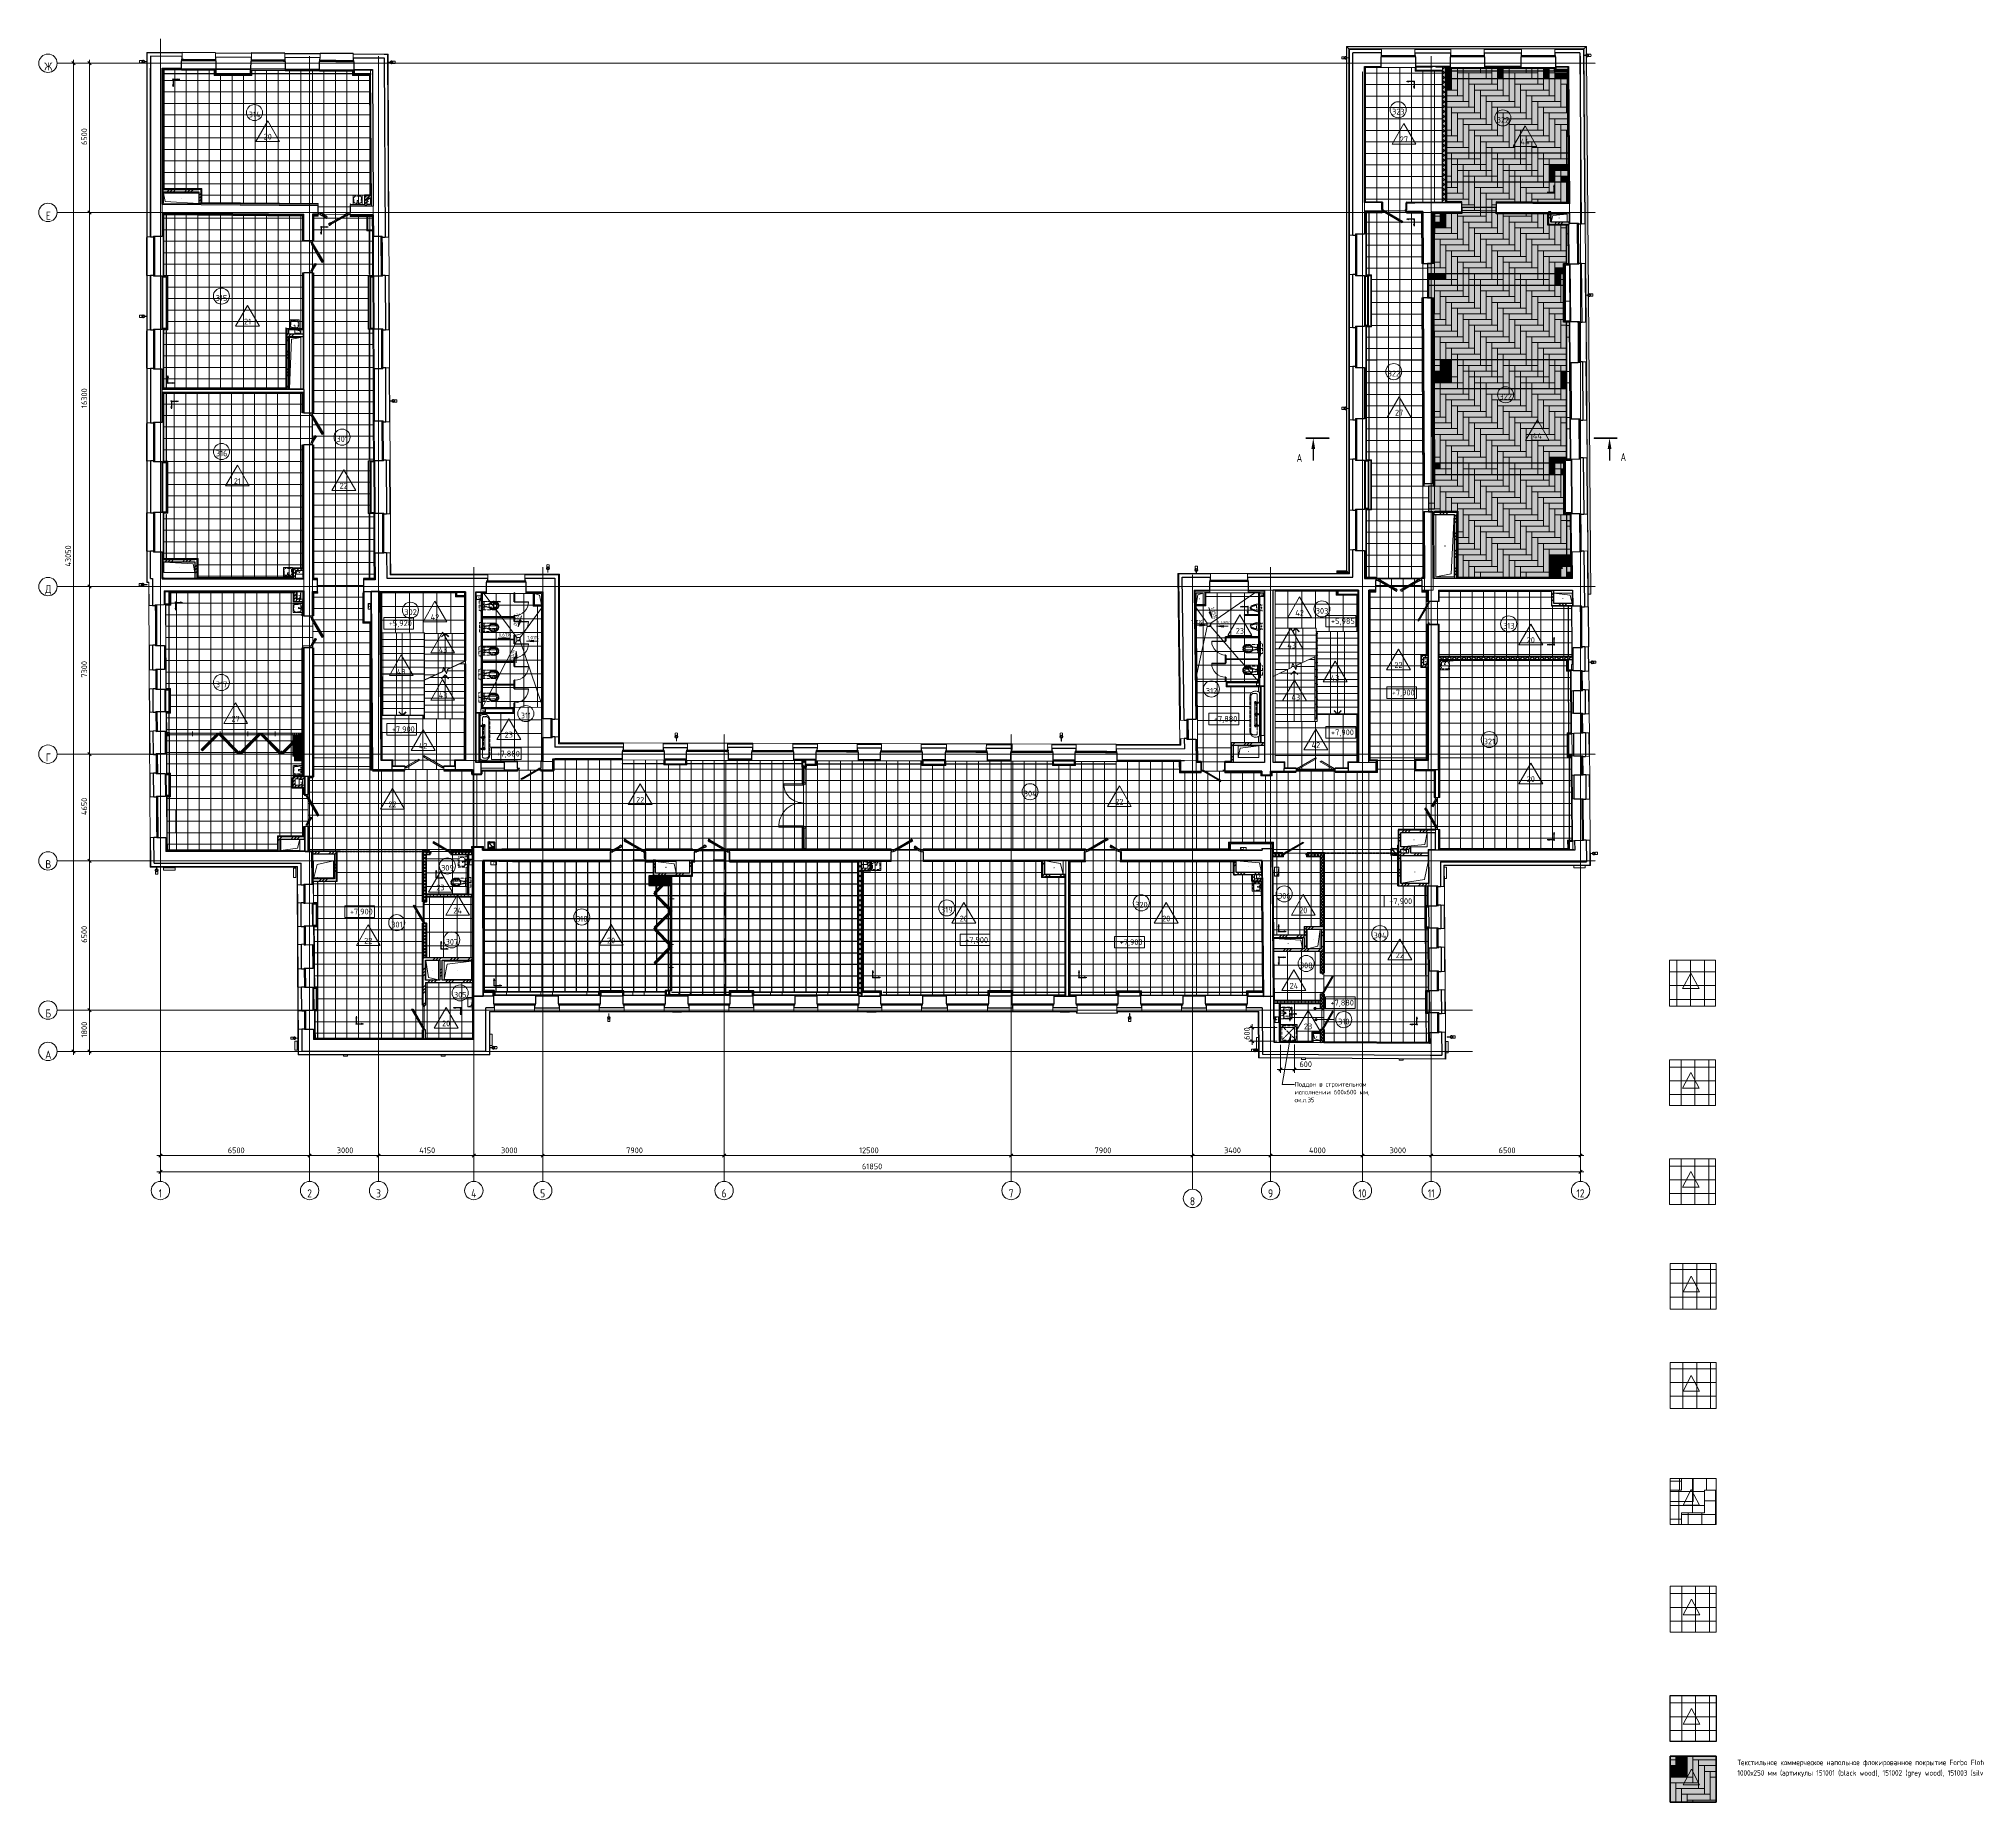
# Model space of a CAD drawing. Header units: millimetres. Extents: x -11798 to 72626, y -32713 to 44110.
import ezdxf
from ezdxf.xclip import XClip

# ---------------------------------------------------------------- set-up
doc = ezdxf.new("R2010")
doc.units = ezdxf.units.MM
doc.header["$XCLIPFRAME"] = 2
for name, pattern in [('200_ШТРИХ_ш1п0_6_', [1.6, 1, -0.6]), ('ADSK_Линия сетки', [25, 20, -2.5, 0, -2.5]), ('ADSK_Осевая', [14, 10, -2, 0, -2]), ('ADSK_Штриховая_ш3 п1_5', [4.5, 3, -1.5]), ('ADSK_Штрихпунктирная 2 точки_ш15 п1_5 п1_5 п1_5', [19.5, 15, -1.5, 0, -1.5, 0, -1.5]), ('Hidden', [7.14375, 4.7625, -2.38125])]:
    doc.linetypes.add(name, pattern=pattern)
doc.layers.add('1_Сущ. кусты', color=7, linetype='Continuous')
for name, color, linetype, lineweight in [('_ Окна', 7, 'Continuous', 9), ('_0', 7, 'Continuous', 25), ('Аннотация', 7, 'Continuous', 20), ('Витраж', 7, 'Continuous', 9), ('Двери', 7, 'Continuous', 9), ('Двери открывание', 7, 'Continuous', 9), ('Лестницы', 7, 'Continuous', 9), ('Марки', 7, 'Continuous', 20), ('Марки помещений', 7, 'Continuous', 20), ('Обобщенные модели', 7, 'Continuous', 18), ('Ограждение', 7, 'Continuous', 9), ('Окна', 7, 'Continuous', 9), ('Оси', 7, 'Continuous', 9), ('Отметки', 7, 'Continuous', 9), ('Перекрытие', 7, 'Continuous', 18), ('Перекрытие штриховка', 7, 'Continuous', 18), ('Потолки', 7, 'Continuous', 9), ('Потолки штриховка', 7, 'Continuous', 9), ('Размеры', 7, 'Continuous', 9), ('Размеры-100', 7, 'Continuous', 9), ('Разрезы', 7, 'Continuous', 9), ('Сантехника', 7, 'Continuous', 18), ('Стены внутренние', 7, 'Continuous', 18), ('Стены наружные', 7, 'Continuous', 18), ('Стены несущие', 7, 'Continuous', 30), ('Стены отделка', 7, 'Continuous', 30), ('Стены перегородки', 7, 'Continuous', 30), ('Стены штриховка', 7, 'Continuous', 9), ('Стрелки вверх', 7, 'Continuous', 18), ('Узлы', 7, 'Continuous', 18)]:
    doc.layers.add(name, color=color, linetype=linetype, lineweight=lineweight)
for name, color, linetype, lineweight, true_color in [('PDF _Пол', 7, 'Continuous', 5, 0x535353), ('Линии', 7, 'Continuous', 9, 0x00a600), ('Линии разделители', 4, 'ADSK_Штриховая_ш3 п1_5', 40, 0x00ffff)]:
    doc.layers.add(name, color=color, linetype=linetype, lineweight=lineweight, true_color=true_color)
doc.styles.add('GOST Common', font='GOST_Common.ttf', dxfattribs={"width": 0.9, "height": 350})
doc.styles.add('GOST Common_1', font='GOST_Common.ttf', dxfattribs={"width": 0.9, "height": 250})
doc.styles.add('GOST Common_2', font='GOST_Common.ttf', dxfattribs={"width": 0.9, "height": 250})
doc.styles.add('GOST Common_3', font='GOST_Common.ttf', dxfattribs={"width": 0.9, "height": 150})
doc.styles.add('GOST Common_4', font='GOST_Common.ttf', dxfattribs={"width": 0.9, "height": 200})
doc.styles.add('GOST Common_5', font='GOST_Common.ttf', dxfattribs={"width": 0.8, "height": 350})
doc.styles.add('ISOCPEUR_1', font='isocpeur.ttf', dxfattribs={"width": 0.78, "height": 240})
doc.dimstyles.new('ADSK_Основной_2_5_мм', dxfattribs={"dimscale": 304.8, "dimtxt": 251.428749, "dimasz": 0.463911, "dimexe": 0.492126, "dimexo": 0.492126, "dimgap": 0.098425, "dimtad": 1, "dimrnd": 0.01, "dimdsep": 46, "dimtxsty": 'GOST Common_1', "dimblk1": 'OBLIQUE', "dimblk2": 'OBLIQUE', "dimsah": 1, "dimcen": 0.09, "dimdle": 0.492126, "dimazin": 2, "dimtfac": 1, "dimtdec": 4, "dimtix": 1, "dimtmove": 0, "dimatfit": 3, "dimfxl": 1, "dimtvp": 1, "dimtolj": 1, "dimtzin": 0, "dimlwd": 20, "dimlwe": 20, "dimarcsym": 2})
doc.dimstyles.new('ADSK_Основной_2_5_мм_1', dxfattribs={"dimscale": 304.8, "dimtxt": 251.428749, "dimasz": 0.463911, "dimexe": 0.492126, "dimexo": 0.492126, "dimgap": 0.098425, "dimtad": 1, "dimrnd": 0.01, "dimdsep": 46, "dimtxsty": 'GOST Common_1', "dimblk1": 'OBLIQUE', "dimblk2": 'OBLIQUE', "dimsah": 1, "dimcen": 0.09, "dimdle": 0.492126, "dimazin": 2, "dimtfac": 1, "dimtdec": 4, "dimtix": 1, "dimtmove": 1, "dimatfit": 3, "dimfxl": 1, "dimtvp": 1, "dimtolj": 1, "dimtzin": 0, "dimlwd": 20, "dimlwe": 20, "dimarcsym": 2})
pattern_1 = [(45, (0, 0), (-381.661, 381.661), []), (45, (134.94, 0), (0, 763.3218), []), (45, (-134.94, 0), (0, 763.3218), [])]
pattern_2 = [(45, (0, 0), (-70.71068, 70.71068), []), (135, (0, 0), (-70.71068, -70.71068), [])]
pattern_3 = [(45, (0, 0), (-106.06602, 106.06602), []), (135, (0, 0), (-106.06602, -106.06602), [])]
pattern_4 = [(45, (0, 0), (-70.71068, 70.71068), [])]
pattern_5 = [(0, (0, 0), (406.4, 101.6), [33.528, -271.272, 33.528, -271.272, -1625.6]), (0, (0, 0), (406.4, 101.6), [-609.6, 33.528, -576.072, 33.528, -271.272, -711.2]), (0, (0, 0), (406.4, 101.6), [-1524, 33.528, -169.672, 33.528, -474.472]), (120, (152.4, 50.8), (-291.18818, 301.15272), [33.528, -271.272, 33.528, -271.272, -1625.6]), (120, (152.4, 50.8), (-291.18818, 301.15272), [-609.6, 33.528, -576.072, 33.528, -271.272, -711.2]), (120, (152.4, 50.8), (-291.18818, 301.15272), [-1524, 33.528, -169.672, 33.528, -474.472]), (240, (203.2, 254), (-115.21182, -402.75272), [33.528, -271.272, 33.528, -271.272, -1625.6]), (240, (203.2, 254), (-115.21182, -402.75272), [-609.6, 33.528, -576.072, 33.528, -271.272, -711.2]), (240, (203.2, 254), (-115.21182, -402.75272), [-1524, 33.528, -169.672, 33.528, -474.472])]
pattern_6 = [(0, (0, 0), (0, 150), []), (90, (0, 0), (-150, 9e-15), [])]
pattern_7 = [(180, (5000, 14480.06), (-7e-14, -600), []), (270, (5000, 14480.06), (600, 4e-14), [])]
pattern_8 = [(0, (4980.8, 18236.54), (0, 600), []), (90, (4980.8, 18236.54), (-600, 4e-14), [])]
pattern_9 = [(180, (5000, 14605.24), (-7e-14, -600), []), (270, (5000, 14605.24), (600, 4e-14), [])]
pattern_10 = [(0, (43804.1, 13484.1), (0, 600), []), (90, (43804.1, 13484.1), (-600, 4e-14), [])]
pattern_11 = [(180, (42052.6, 14527.3), (-7e-14, -600), []), (270, (42052.6, 14527.3), (600, 4e-14), [])]
pattern_12 = [(0, (45663.2, 18294.26), (0, 600), []), (90, (45663.2, 18294.26), (-600, 4e-14), [])]
pattern_13 = [(180, (41985, 14367), (-7e-14, -600), []), (270, (41985, 14367), (600, 4e-14), [])]
pattern_14 = [(0, (36832.1, -20382.8), (0, 600), []), (90, (36832.1, -20382.8), (-600, 4e-14), [])]

# ---------------------------------------------------------------- blocks, each defined once
blk = doc.blocks.new('Дверь-Alumark_двупольная с глухим окном_S70 - 2000х2200Н ост алюм Д33-6295929-План полов 3-го этажа')
at = {"layer": 'Двери'}
for p, q in [((-40, 253), (-717, -137)), ((-60, 252), (-706, -121)), ((-704, -160), (-27, 231)), ((-671, -181), (-25, 191)), ((-27, 231), (-40, 253)), ((275, 191), (921, -181)), ((277, 231), (290, 253)), ((954, -160), (277, 231)), ((290, 253), (967, -137)), ((956, -121), (310, 252)), ((-875, -175), (-875, -245)), ((-855, -175), (-875, -175)), ((-875, -245), (-855, -245)), ((-855, -245), (-855, -175)), ((-805, -175), (-855, -175)), ((-855, -175), (-855, -245)), ((-855, -245), (-780, -245)), ((-805, -184), (-805, -175)), ((-790, -184), (-805, -184)), ((-790, -236), (-790, -184)), ((-780, -236), (-790, -236)), ((-780, -245), (-780, -236)), ((-717, -137), (-704, -160)), ((967, -137), (954, -160)), ((1040, -236), (1030, -236)), ((1030, -236), (1030, -245)), ((1030, -245), (1105, -245)), ((1055, -184), (1040, -184)), ((1040, -184), (1040, -236)), ((1055, -175), (1055, -184)), ((1105, -175), (1055, -175)), ((1125, -175), (1105, -175)), ((1105, -175), (1105, -245)), ((1105, -245), (1105, -175)), ((1105, -245), (1125, -245)), ((1125, -245), (1125, -175))]:
    blk.add_line(p, q, dxfattribs=at)
at = {"layer": 'Двери', "lineweight": 30}
for p, q in [((9, 292), (-60, 252)), ((-56, 244), (-60, 252)), ((-40, 253), (-56, 244)), ((-43, 222), (-27, 231)), ((-25, 191), (-43, 222)), ((-27, 231), (-40, 253)), ((-25, 191), (61, 241)), ((13, 284), (9, 292)), ((22, 289), (13, 284)), ((48, 244), (22, 289)), ((57, 249), (48, 244)), ((61, 241), (57, 249)), ((228, 289), (202, 244)), ((202, 244), (211, 239)), ((211, 239), (206, 231)), ((206, 231), (275, 191)), ((224, 302), (219, 294)), ((219, 294), (228, 289)), ((310, 252), (224, 302)), ((275, 191), (293, 222)), ((277, 231), (290, 253)), ((293, 222), (277, 231)), ((290, 253), (306, 244)), ((306, 244), (310, 252)), ((-706, -121), (-792, -170)), ((-792, -170), (-788, -178)), ((-788, -178), (-779, -173)), ((-779, -173), (-753, -218)), ((-753, -218), (-744, -213)), ((-744, -213), (-740, -221)), ((-740, -221), (-671, -181)), ((-717, -137), (-701, -128)), ((-704, -160), (-717, -137)), ((-701, -128), (-706, -121)), ((-688, -151), (-704, -160)), ((-671, -181), (-688, -151)), ((921, -181), (938, -151)), ((921, -181), (990, -221)), ((938, -151), (954, -160)), ((951, -128), (956, -121)), ((967, -137), (951, -128)), ((954, -160), (967, -137)), ((1042, -170), (956, -121)), ((990, -221), (994, -213)), ((994, -213), (1003, -218)), ((1003, -218), (1029, -173)), ((1029, -173), (1038, -178)), ((1038, -178), (1042, -170))]:
    blk.add_line(p, q, dxfattribs=at)
blk = doc.blocks.new('Витражная двухстворчатая дверь - Входная двухстворчатая левая-6453916-План полов 3-го этажа')
at = {"layer": 'Двери'}
for p, q in [((-945, 55), (-890, 55)), ((-945, 55), (-945, -825)), ((-890, -825), (-890, 55)), ((890, 55), (945, 55)), ((890, -1045), (890, 55)), ((945, -1045), (945, 55)), ((-945, -825), (-890, -825)), ((890, -1045), (945, -1045)), ((945, -1045), (890, -1045))]:
    blk.add_line(p, q, dxfattribs=at)
for centre, radius, start, end in [((-945, 0), 825, 270, 0), ((925, 0), 1045, 180, 271.09664)]:
    blk.add_arc(centre, radius, start, end, dxfattribs=at)
blk = doc.blocks.new('Прямоугольный импост - Импост структурный с накладкой - 160мм-6453677-План полов 3-го этажа')
at = {"layer": 'Витраж', "lineweight": 18}
for p, q in [((-25, 0), (-25, 17)), ((-25, 17), (25, 17)), ((-15, 0), (-25, 0)), ((-15, -40), (-15, 0)), ((25, 0), (15, 0)), ((15, 0), (15, -40)), ((25, 17), (25, 0)), ((-25, -140), (-25, -40)), ((-25, -40), (-15, -40)), ((25, -140), (-25, -140)), ((15, -40), (25, -40)), ((25, -40), (25, -140))]:
    blk.add_line(p, q, dxfattribs=at)
blk = doc.blocks.new('Прямоугольный импост - Импост структурный с накладкой - 100мм-5753058-План полов 3-го этажа')
at = {"layer": 'Витраж'}
for p, q in [((21454, 8829), (21454, 9724)), ((21471, 9724), (21511, 9724)), ((21471, 8829), (21471, 9724)), ((21511, 8829), (21511, 9724)), ((21571, 8829), (21571, 9724)), ((21511, 8829), (21471, 8829))]:
    blk.add_line(p, q, dxfattribs=at)
blk = doc.blocks.new('Прямоугольный импост - Импост структурный с накладкой - 100мм-5749400-План полов 3-го этажа')
at = {"layer": 'Витраж'}
for p, q in [((21454, 11694), (21454, 12329)), ((21471, 12329), (21511, 12329)), ((21471, 11694), (21471, 12329)), ((21511, 11694), (21511, 12329)), ((21571, 11694), (21571, 12329)), ((21511, 11694), (21471, 11694))]:
    blk.add_line(p, q, dxfattribs=at)
blk = doc.blocks.new('Прямоугольный импост - Импост структурный с накладкой - 160мм-6453686-План полов 3-го этажа')
at = {"layer": 'Витраж', "lineweight": 18}
for p, q in [((-50, 0), (-50, 17)), ((-50, 17), (0, 17)), ((-40, 0), (-50, 0)), ((-40, -40), (-40, 0)), ((0, 0), (-10, 0)), ((-10, 0), (-10, -40)), ((0, 17), (0, 0)), ((-50, -140), (-50, -40)), ((-50, -40), (-40, -40)), ((0, -140), (-50, -140)), ((-10, -40), (0, -40)), ((0, -40), (0, -140))]:
    blk.add_line(p, q, dxfattribs=at)
blk = doc.blocks.new('Прямоугольный импост - Импост структурный с накладкой - 160мм-6453803-План полов 3-го этажа')
at = {"layer": 'Витраж', "lineweight": 18}
for p, q in [((0, 17), (-50, 17)), ((-50, 17), (-50, 0)), ((-50, 0), (-40, 0)), ((-40, 0), (-40, -40)), ((-10, -40), (-10, 0)), ((-10, 0), (0, 0)), ((0, 0), (0, 17)), ((-40, -40), (-50, -40)), ((-50, -40), (-50, -140)), ((-50, -140), (0, -140)), ((0, -40), (-10, -40)), ((0, -140), (0, -40))]:
    blk.add_line(p, q, dxfattribs=at)
blk = doc.blocks.new('AC_Дверь_Однопольная_Стальная - 1000х2100Н Д35п-металлическая-7230609-План полов 3-го этажа')
at = {"layer": 'Двери'}
for p, q in [((-535, 75), (-515, 75)), ((-535, 5), (-535, 75)), ((-515, 5), (-535, 5)), ((-515, 75), (-485, 75)), ((-515, 5), (-515, 75)), ((-515, 75), (-515, 5)), ((-475, 5), (-515, 5)), ((-485, 75), (-485, 35)), ((-485, 35), (-475, 35)), ((-475, 35), (-475, 5)), ((475, 35), (485, 35)), ((475, 5), (475, 35)), ((515, 5), (475, 5)), ((485, 75), (515, 75)), ((485, 35), (485, 75)), ((515, 75), (515, 5)), ((515, 75), (535, 75)), ((515, 5), (515, 75)), ((535, 5), (515, 5)), ((535, 75), (535, 5))]:
    blk.add_line(p, q, dxfattribs=at)
at = {"layer": 'Двери', "lineweight": 30}
for p, q in [((-485, 75), (355, 560)), ((-465, 40), (-485, 75)), ((375, 525), (-465, 40)), ((355, 560), (375, 525))]:
    blk.add_line(p, q, dxfattribs=at)
blk = doc.blocks.new('AC_Дверь_Однопольная_Деревянная - 900х2100Н композитная Д-22л-6552334-План полов 3-го этажа')
at = {"layer": 'Двери'}
for p, q in [((-445, 75), (-465, 75)), ((-465, 75), (-465, 5)), ((-465, 5), (-445, 5)), ((-415, 75), (-445, 75)), ((-445, 75), (-445, 5)), ((-445, 5), (-445, 75)), ((-445, 5), (-405, 5)), ((-415, 35), (-415, 75)), ((-405, 35), (-415, 35)), ((-405, 5), (-405, 35)), ((415, 35), (405, 35)), ((405, 35), (405, 5)), ((405, 5), (445, 5)), ((445, 75), (415, 75)), ((415, 75), (415, 35)), ((445, 5), (445, 75)), ((465, 75), (445, 75)), ((445, 75), (445, 5)), ((445, 5), (465, 5)), ((465, 5), (465, 75))]:
    blk.add_line(p, q, dxfattribs=at)
at = {"layer": 'Двери', "lineweight": 30}
for p, q in [((-304, 490), (-324, 455)), ((-324, 455), (395, 40)), ((415, 75), (-304, 490)), ((395, 40), (415, 75))]:
    blk.add_line(p, q, dxfattribs=at)
blk = doc.blocks.new('AC_Дверь_Однопольная_Стальная - 900х2100Н Д27л-6552346-План полов 3-го этажа')
at = {"layer": 'Двери'}
for p, q in [((-445, 75), (-465, 75)), ((-465, 75), (-465, 5)), ((-465, 5), (-445, 5)), ((-415, 75), (-445, 75)), ((-445, 75), (-445, 5)), ((-445, 5), (-445, 75)), ((-445, 5), (-405, 5)), ((-415, 35), (-415, 75)), ((-405, 35), (-415, 35)), ((-405, 5), (-405, 35)), ((415, 35), (405, 35)), ((405, 35), (405, 5)), ((405, 5), (445, 5)), ((445, 75), (415, 75)), ((415, 75), (415, 35)), ((445, 5), (445, 75)), ((465, 75), (445, 75)), ((445, 75), (445, 5)), ((445, 5), (465, 5)), ((465, 5), (465, 75))]:
    blk.add_line(p, q, dxfattribs=at)
at = {"layer": 'Двери', "lineweight": 30}
for p, q in [((-304, 490), (-324, 455)), ((-324, 455), (395, 40)), ((415, 75), (-304, 490)), ((395, 40), (415, 75))]:
    blk.add_line(p, q, dxfattribs=at)
blk = doc.blocks.new('Sink - Cleaners _1_ - 400 x 500mm-663687-План полов 3-го этажа')
at = {"layer": 'Сантехника', "linetype": '200_ШТРИХ_ш1п0_6_'}
for p, q in [((-249, 5), (-249, 495)), ((-247, 495), (-247, 0)), ((-244, 500), (244, 500)), ((244, 498), (-244, 498)), ((-224, 135), (-224, 470)), ((-219, 475), (219, 475)), ((-219, 470), (-138, 388)), ((-219, 135), (-139, 151)), ((219, 130), (-219, 130)), ((-134, 155), (-134, 380)), ((-129, 385), (131, 385)), ((-126, 150), (-129, 150)), ((124, 150), (-126, 150)), ((136, 155), (136, 380)), ((219, 470), (137, 388)), ((219, 135), (140, 150)), ((224, 470), (224, 135)), ((247, 0), (247, 495)), ((249, 495), (249, 5))]:
    blk.add_line(p, q, dxfattribs=at)
for centre, radius, start, end in [((-244, 495), 5, 90, 180), ((-244, 5), 5, 180, 270), ((-244, 495), 3, 90, 180), ((-219, 470), 5, 90, 180), ((-219, 135), 5, 180, 270), ((-129, 380), 5, 90, 180), ((-129, 155), 5, 180, 270), ((-99, 64), 17.5, 0, 180), ((-99, 64), 17.5, 180, 0), ((1, 200), 37.5, 0, 180), ((1, 200), 37.5, 180, 0), ((1, 200), 23, 0, 180), ((1, 200), 23, 180, 0), ((1, 64), 17.5, 0, 180), ((1, 64), 17.5, 180, 0), ((101, 64), 17.5, 0, 180), ((101, 64), 17.5, 180, 0), ((131, 380), 5, 0, 90), ((131, 155), 5, 270, 0), ((219, 470), 5, 0, 90), ((219, 135), 5, 270, 360), ((244, 495), 5, 0, 90), ((244, 495), 3, 0, 90), ((244, 5), 5, 270, 360)]:
    blk.add_arc(centre, radius, start, end, dxfattribs=at)
for start_param, end_param in [(3.141593, 6.283185), (0, 3.141593)]:
    blk.add_ellipse((1, 137), major_axis=(-12.5, 0), ratio=0.247617, start_param=start_param, end_param=end_param, dxfattribs=at)
blk = doc.blocks.new('SND_Унитаз_Jika_Olymp_с_инсталяцией - Унитаз_ выпуск прямой_ установка на пол_693х360х360_ PN30_12_ ХВ резьба HP DN15_ К гл_ кон П DN100-701491-План полов 3-го этажа')
at = {"layer": 'Сантехника', "linetype": '200_ШТРИХ_ш1п0_6_'}
for p, q in [((0, -62), (0, 6)), ((-327, -94), (328, -94)), ((-327, -99), (-327, -94)), ((-255, -85), (-255, -99)), ((-208, -85), (-255, -85)), ((-208, 0), (-208, -85)), ((208, 0), (-208, 0)), ((-180, -174), (-180, -687)), ((180, -174), (-180, -174)), ((-180, -174), (180, -174)), ((-180, -224), (-180, -174)), ((180, -224), (-180, -224)), ((-100, -173), (-100, -174)), ((-80, -173), (-100, -173)), ((-80, -173), (-100, -173)), ((-80, -174), (-80, -173)), ((-55, -173), (-55, -174)), ((55, -173), (-55, -173)), ((-53, -173), (-55, -173)), ((55, -173), (53, -173)), ((55, -174), (55, -173)), ((80, -173), (80, -174)), ((100, -173), (80, -173)), ((100, -173), (80, -173)), ((100, -174), (100, -173)), ((180, -687), (180, -174)), ((180, -174), (180, -224)), ((208, -85), (208, 0)), ((255, -85), (208, -85)), ((255, -99), (255, -85)), ((328, -94), (328, -99))]:
    blk.add_line(p, q, dxfattribs=at)
at = {"layer": 'Сантехника', "color": 251, "linetype": '200_ШТРИХ_ш1п0_6_', "true_color": 0x666666}
for p, q in [((328, -94), (-327, -94)), ((-327, -99), (-327, -94)), ((-180, -687), (-180, -224)), ((-61, -376), (-61, -374)), ((-61, -455), (-61, -454)), ((-61, -793), (-61, -456)), ((-57, -774), (-57, -452)), ((53, -173), (-53, -173)), ((0, -837), (0, -761)), ((57, -452), (57, -774)), ((61, -376), (61, -374)), ((61, -456), (61, -454)), ((61, -793), (61, -457)), ((180, -224), (180, -687)), ((328, -99), (328, -94))]:
    blk.add_line(p, q, dxfattribs=at)
at = {"layer": 'Сантехника', "color": 253, "linetype": '200_ШТРИХ_ш1п0_6_', "true_color": 0xa3a3a3}
for p, q in [((-180, -224), (-180, -174)), ((-180, -174), (180, -174)), ((-100, -174), (-80, -174)), ((-100, -174), (-80, -174)), ((-61, -174), (-64, -174)), ((-64, -174), (-64, -224)), ((-64, -224), (-61, -224)), ((-57, -174), (-61, -174)), ((-61, -224), (-57, -224)), ((-61, -454), (-61, -376)), ((-54, -174), (-57, -174)), ((-57, -174), (-57, -224)), ((-57, -224), (-54, -224)), ((-57, -452), (-57, -348)), ((-55, -174), (-53, -174)), ((-55, -174), (55, -174)), ((-53, -224), (-26, -224)), ((26, -224), (-26, -224)), ((53, -224), (26, -224)), ((53, -174), (55, -174)), ((57, -174), (54, -174)), ((54, -224), (57, -224)), ((61, -174), (57, -174)), ((57, -174), (57, -224)), ((57, -224), (61, -224)), ((57, -331), (57, -452)), ((64, -174), (61, -174)), ((61, -224), (64, -224)), ((61, -454), (61, -376)), ((64, -174), (64, -224)), ((80, -174), (100, -174)), ((80, -174), (100, -174)), ((180, -174), (180, -224))]:
    blk.add_line(p, q, dxfattribs=at)
at = {"layer": 'Сантехника', "color": 9, "linetype": '200_ШТРИХ_ш1п0_6_', "true_color": 0xc7c7c7}
for p, q in [((-57, -348), (-57, -331)), ((-28, -174), (-54, -174)), ((-54, -224), (-49, -224)), ((-53, -174), (53, -174)), ((-48, -224), (-53, -224)), ((-49, -224), (-40, -224)), ((-38, -224), (-47, -224)), ((-40, -224), (54, -224)), ((-26, -224), (-37, -224)), ((-15, -174), (-28, -174)), ((0, -224), (-26, -224)), ((14, -174), (-14, -174)), ((26, -224), (0, -224)), ((28, -174), (15, -174)), ((37, -224), (26, -224)), ((49, -174), (29, -174)), ((47, -224), (38, -224)), ((53, -224), (48, -224)), ((54, -174), (49, -174))]:
    blk.add_line(p, q, dxfattribs=at)
at = {"layer": 'Сантехника', "color": 254, "linetype": '200_ШТРИХ_ш1п0_6_', "true_color": 0xdddddd}
blk.add_line((0, -850), (0, -837), dxfattribs=at)
at = {"layer": 'Сантехника', "linetype": '200_ШТРИХ_ш1п0_6_', "flags": 128}
for points in [[(0, -837), (-34, -831), (-67, -817), (-97, -793), (-121, -761), (-140, -723), (-151, -681), (-155, -637), (-151, -592), (-140, -550), (-121, -512), (-97, -480), (-67, -456), (-34, -442), (0, -437)], [(-62, -376), (-72, -412), (-75, -420)], [(0, -437), (34, -442), (67, -456), (97, -480), (121, -512), (140, -550), (151, -592), (155, -637), (151, -681), (140, -723), (121, -761), (97, -793), (67, -817), (34, -831), (0, -837)], [(75, -420), (62, -379), (62, -376)]]:
    blk.add_lwpolyline(points, dxfattribs=at)
at = {"layer": 'Сантехника', "color": 251, "linetype": '200_ШТРИХ_ш1п0_6_', "true_color": 0x666666, "flags": 128}
for points in [[(0, -437), (-34, -442), (-67, -456), (-97, -480), (-121, -512), (-140, -550), (-151, -592), (-155, -637), (-151, -681), (-140, -723), (-121, -761), (-97, -793), (-67, -817), (-34, -831), (0, -837)], [(0, -837), (-34, -831), (-67, -817), (-97, -793), (-121, -761), (-140, -723), (-151, -681), (-155, -637), (-151, -592), (-140, -550), (-121, -512), (-97, -480), (-67, -456), (-34, -442), (0, -437)], [(-61, -793), (-59, -783), (-57, -774)], [(0, -837), (34, -831), (67, -817), (97, -793), (121, -761), (140, -723), (151, -681), (155, -637), (151, -592), (140, -550), (121, -512), (97, -480), (67, -456), (34, -442), (0, -437)], [(0, -437), (34, -442), (67, -456), (97, -480), (121, -512), (140, -550), (151, -592), (155, -637), (151, -681), (140, -723), (121, -761), (97, -793), (67, -817), (34, -831), (0, -837)], [(57, -774), (59, -783), (61, -793)]]:
    blk.add_lwpolyline(points, dxfattribs=at)
at = {"layer": 'Сантехника', "color": 253, "linetype": '200_ШТРИХ_ш1п0_6_', "true_color": 0xa3a3a3, "flags": 128}
for points in [[(0, -437), (-34, -442), (-67, -456), (-97, -480), (-121, -512), (-140, -550), (-151, -592), (-155, -637)], [(-155, -637), (-151, -681), (-140, -723), (-121, -761), (-97, -793), (-67, -817), (-34, -831), (0, -837)], [(0, -837), (34, -831), (67, -817), (97, -793), (121, -761), (140, -723), (151, -681), (155, -637), (151, -592), (140, -550), (121, -512), (97, -480), (67, -456), (34, -442), (0, -437)]]:
    blk.add_lwpolyline(points, dxfattribs=at)
at = {"layer": 'Сантехника', "linetype": '200_ШТРИХ_ш1п0_6_'}
blk.add_arc((0, -687), 180, 180, 360, dxfattribs=at)
at = {"layer": 'Сантехника', "color": 251, "linetype": '200_ШТРИХ_ш1п0_6_', "true_color": 0x666666}
for start, end in [(185.63816, 288.2953), (288.44235, 354.36184)]:
    blk.add_arc((0, -669), 181, start, end, dxfattribs=at)
at = {"layer": 'Сантехника', "color": 253, "linetype": '200_ШТРИХ_ш1п0_6_', "true_color": 0xa3a3a3}
for points, knots in [([(-64, -174), (-64, -174), (-123, -174), (-151, -174), (-165, -174), (-177, -174), (-180, -174)], [-0.4835333, -0.4835333, -0.4835333, -0.4835333, -0.3327462, -0.1789595, -0.0919515, 0, 0, 0, 0]), ([(-171, -224), (-170, -224), (-163, -224), (-158, -224), (-153, -224), (-153, -224)], [0.0610774, 0.0610774, 0.0610774, 0.0610774, 0.0919515, 0.1789595, 0.1802088, 0.1802088, 0.1802088, 0.1802088]), ([(-145, -224), (-138, -224), (-115, -224), (-64, -224), (-64, -224)], [0.2216194, 0.2216194, 0.2216194, 0.2216194, 0.3327462, 0.4835333, 0.4835333, 0.4835333, 0.4835333]), ([(-76, -438), (-77, -440), (-79, -444), (-82, -450), (-86, -457), (-89, -465), (-93, -472), (-95, -477), (-96, -479)], [0.145721, 0.145721, 0.145721, 0.145721, 0.1607143, 0.1785714, 0.1964286, 0.2142857, 0.2321429, 0.2490928, 0.2490928, 0.2490928, 0.2490928]), ([(-65, -390), (-65, -391), (-65, -394), (-66, -400), (-69, -411), (-71, -421), (-73, -430), (-74, -434), (-75, -436)], [0.0335726, 0.0335726, 0.0335726, 0.0335726, 0.0357143, 0.0535714, 0.0714286, 0.1071429, 0.125, 0.1410134, 0.1410134, 0.1410134, 0.1410134]), ([(64, -389), (64, -388), (64, -386), (63, -384), (63, -383)], [0.96470665, 0.96470665, 0.96470665, 0.96470665, 0.96875, 0.97881568, 0.97881568, 0.97881568, 0.97881568]), ([(180, -174), (177, -174), (165, -174), (151, -174), (123, -174), (64, -174), (64, -174)], [-0.4835333, -0.4835333, -0.4835333, -0.4835333, -0.3915817, -0.3045737, -0.1507871, 0, 0, 0, 0]), ([(64, -224), (64, -224), (115, -224), (138, -224), (145, -224)], [0, 0, 0, 0, 0.1507871, 0.2619139, 0.2619139, 0.2619139, 0.2619139]), ([(96, -479), (94, -475), (91, -468), (87, -460), (84, -454), (81, -448), (77, -441), (75, -435), (73, -429), (71, -422), (70, -416), (68, -409), (66, -400), (65, -394), (64, -390)], [0.7504978, 0.7504978, 0.7504978, 0.7504978, 0.78125, 0.796875, 0.8125, 0.828125, 0.84375, 0.859375, 0.875, 0.890625, 0.90625, 0.921875, 0.9375, 0.9633069, 0.9633069, 0.9633069, 0.9633069]), ([(153, -224), (153, -224), (158, -224), (163, -224), (170, -224), (171, -224)], [0.3033245, 0.3033245, 0.3033245, 0.3033245, 0.3045737, 0.3915817, 0.4224559, 0.4224559, 0.4224559, 0.4224559])]:
    blk.add_open_spline(points, degree=3, knots=knots, dxfattribs=at)
for points in [[(-180, -224), (-179, -224), (-179, -224), (-178, -224)], [(-177, -224), (-176, -224), (-175, -224), (-175, -224)], [(-175, -224), (-174, -224), (-173, -224), (-171, -224)], [(-153, -224), (-151, -224), (-148, -224), (-146, -224)], [(-63, -384), (-64, -386), (-64, -388), (-64, -390)], [(-61, -374), (-62, -377), (-62, -380), (-63, -383)], [(62, -376), (62, -375), (61, -375), (61, -374)], [(63, -382), (63, -380), (62, -378), (62, -376)], [(146, -224), (148, -224), (151, -224), (153, -224)], [(171, -224), (173, -224), (174, -224), (175, -224)], [(175, -224), (175, -224), (176, -224), (177, -224)], [(178, -224), (179, -224), (179, -224), (180, -224)]]:
    blk.add_open_spline(points, degree=3, dxfattribs=at)
at = {"layer": 'Сантехника', "color": 251, "linetype": '200_ШТРИХ_ш1п0_6_', "true_color": 0x666666}
for points, knots in [([(-63, -390), (-68, -402), (-79, -432), (-89, -451), (-117, -467), (-138, -500), (-161, -532), (-176, -567), (-180, -593), (-180, -629), (-180, -671), (-175, -717), (-167, -740), (-156, -759), (-148, -771), (-147, -773)], [0.435679, 0.435679, 0.435679, 0.435679, 0.529127, 0.684675, 0.791639, 0.91181, 1.038821, 1.152104, 1.26214, 1.376925, 1.512555, 1.635622, 1.747132, 1.856521, 1.884591, 1.884591, 1.884591, 1.884591]), ([(-146, -774), (-139, -782), (-121, -803), (-97, -820), (-79, -829)], [1.8886336, 1.8886336, 1.8886336, 1.8886336, 1.9948194, 2.1438543, 2.1438543, 2.1438543, 2.1438543]), ([(-96, -480), (-98, -485), (-101, -492), (-104, -502), (-107, -509), (-109, -517), (-111, -525), (-113, -533), (-115, -543), (-116, -556), (-117, -570), (-118, -580), (-118, -585), (-118, -587)], [0.2518112, 0.2518112, 0.2518112, 0.2518112, 0.2857143, 0.3035714, 0.3214286, 0.3392857, 0.3571429, 0.375, 0.3928571, 0.4285714, 0.4642857, 0.4821429, 0.4984632, 0.4984632, 0.4984632, 0.4984632]), ([(-118, -588), (-118, -590), (-118, -595), (-118, -606), (-118, -620), (-118, -634), (-117, -644), (-117, -653), (-117, -660), (-116, -668), (-115, -676), (-114, -684), (-113, -692), (-112, -700), (-110, -707), (-109, -715), (-107, -722), (-104, -730), (-102, -737), (-99, -745), (-96, -753), (-93, -761), (-90, -769), (-87, -775), (-82, -781), (-77, -786), (-70, -790), (-65, -792), (-62, -793)], [0.5, 0.5, 0.5, 0.5, 0.5178571, 0.5357143, 0.5714286, 0.6071429, 0.625, 0.6428571, 0.6607143, 0.6785714, 0.6964286, 0.7142857, 0.7321429, 0.75, 0.7678571, 0.7857143, 0.8035714, 0.8214286, 0.8392857, 0.8571429, 0.875, 0.8928571, 0.9107143, 0.9285714, 0.9464286, 0.9642857, 0.9821429, 0.9992765, 0.9992765, 0.9992765, 0.9992765]), ([(-78, -829), (-78, -830), (-60, -838), (-38, -846), (0, -850)], [2.1463883, 2.1463883, 2.1463883, 2.1463883, 2.148663, 2.2969868, 2.2969868, 2.2969868, 2.2969868]), ([(-57, -331), (-57, -334), (-57, -337), (-57, -342), (-58, -345), (-58, -347), (-58, -350), (-58, -352), (-58, -354), (-59, -356), (-59, -357), (-59, -359), (-59, -360), (-59, -362), (-60, -364), (-60, -366), (-61, -370), (-61, -372), (-61, -374)], [-1, -1, -1, -1, -0.9, -0.85, -0.8, -0.75, -0.7, -0.65, -0.6, -0.575, -0.55, -0.5, -0.45, -0.4, -0.35, -0.3, -0.2, 0, 0, 0, 0]), ([(-53, -224), (-53, -227), (-53, -232), (-53, -238), (-53, -242), (-54, -247), (-54, -251), (-54, -256), (-54, -260), (-55, -263), (-55, -266), (-55, -269), (-55, -274), (-55, -278), (-56, -283), (-56, -287), (-56, -291), (-56, -294), (-56, -296), (-56, -299), (-56, -302), (-56, -305), (-56, -309), (-57, -312), (-57, -314), (-57, -316), (-57, -319), (-57, -324), (-57, -328), (-57, -331)], [-1, -1, -1, -1, -0.916667, -0.875, -0.833333, -0.791667, -0.75, -0.708333, -0.666667, -0.645833, -0.625, -0.583333, -0.541667, -0.5, -0.458333, -0.416667, -0.375, -0.354167, -0.333333, -0.3125, -0.291667, -0.25, -0.208333, -0.1875, -0.166667, -0.145833, -0.125, -0.083333, 0, 0, 0, 0]), ([(-57, -774), (-57, -773), (-56, -771), (-52, -769), (-45, -767), (-38, -765), (-31, -764), (-25, -763), (-19, -762), (-11, -762), (-4, -761), (0, -761)], [-1, -1, -1, -1, -0.857143, -0.714286, -0.571429, -0.428571, -0.357143, -0.285714, -0.214286, -0.142857, 0, 0, 0, 0]), ([(-26, -224), (-26, -242), (-35, -299), (-44, -333), (-53, -359), (-53, -360)], [0, 0, 0, 0, 0.1396534, 0.3512574, 0.3554649, 0.3554649, 0.3554649, 0.3554649]), ([(0, -761), (4, -761), (11, -762), (19, -762), (25, -763), (31, -764), (38, -765), (45, -767), (52, -769), (55, -770), (55, -771)], [-1, -1, -1, -1, -0.8571429, -0.7857143, -0.7142857, -0.6428571, -0.5714286, -0.4285714, -0.2857143, -0.1501056, -0.1501056, -0.1501056, -0.1501056]), ([(53, -360), (53, -359), (44, -333), (35, -299), (26, -242), (26, -224)], [1.9415219, 1.9415219, 1.9415219, 1.9415219, 1.9457294, 2.1573334, 2.2969868, 2.2969868, 2.2969868, 2.2969868]), ([(57, -331), (57, -328), (57, -324), (57, -319), (57, -316), (57, -314), (57, -312), (56, -309), (56, -305), (56, -302), (56, -299), (56, -296), (56, -294), (56, -291), (56, -287), (56, -283), (55, -278), (55, -274), (55, -269), (55, -266), (55, -263), (54, -260), (54, -258), (54, -255), (54, -251), (54, -247), (53, -242), (53, -238), (53, -232), (53, -227), (53, -224)], [-1, -1, -1, -1, -0.916667, -0.875, -0.854167, -0.833333, -0.8125, -0.791667, -0.75, -0.708333, -0.6875, -0.666667, -0.645833, -0.625, -0.583333, -0.541667, -0.5, -0.458333, -0.416667, -0.375, -0.354167, -0.333333, -0.3125, -0.291667, -0.25, -0.208333, -0.166667, -0.125, -0.083333, 0, 0, 0, 0]), ([(61, -374), (61, -372), (61, -370), (60, -366), (60, -364), (59, -362), (59, -360), (59, -359), (59, -357), (59, -356), (59, -355), (58, -353), (58, -352), (58, -350), (58, -347), (58, -345), (57, -342), (57, -337), (57, -334), (57, -331)], [-1, -1, -1, -1, -0.8, -0.7, -0.65, -0.6, -0.55, -0.5, -0.45, -0.425, -0.4, -0.375, -0.35, -0.3, -0.25, -0.2, -0.15, -0.1, 0, 0, 0, 0]), ([(57, -838), (65, -836), (72, -833), (78, -830), (78, -829)], [0.09771818, 0.09771818, 0.09771818, 0.09771818, 0.14832372, 0.15059848, 0.15059848, 0.15059848, 0.15059848]), ([(62, -793), (64, -792), (69, -790), (75, -787), (80, -783), (85, -778), (88, -773), (91, -767), (94, -760), (97, -751), (101, -740), (105, -726), (109, -715), (111, -706), (112, -699), (113, -693), (114, -686), (115, -679), (116, -672), (116, -665), (117, -658), (117, -652), (117, -646), (117, -643), (117, -643)], [0.000766, 0.000766, 0.000766, 0.000766, 0.015625, 0.03125, 0.046875, 0.0625, 0.078125, 0.09375, 0.109375, 0.125, 0.15625, 0.1875, 0.21875, 0.234375, 0.25, 0.265625, 0.28125, 0.296875, 0.3125, 0.328125, 0.34375, 0.359375, 0.375, 0.3789696, 0.3789696, 0.3789696, 0.3789696]), ([(147, -773), (148, -771), (156, -759), (167, -740), (175, -717), (180, -671), (180, -629), (180, -593), (176, -567), (161, -532), (138, -500), (117, -467), (89, -451), (79, -432), (68, -402), (63, -390)], [0.412396, 0.412396, 0.412396, 0.412396, 0.440465, 0.549855, 0.661365, 0.784431, 0.920061, 1.034847, 1.144883, 1.258166, 1.385176, 1.505348, 1.612311, 1.767859, 1.861308, 1.861308, 1.861308, 1.861308]), ([(79, -829), (97, -820), (121, -803), (139, -782), (146, -774)], [0.1531325, 0.1531325, 0.1531325, 0.1531325, 0.3021674, 0.4083532, 0.4083532, 0.4083532, 0.4083532]), ([(117, -642), (117, -640), (118, -636), (118, -630), (118, -623), (118, -613), (118, -604), (118, -594), (118, -588), (118, -581), (117, -572), (117, -560), (115, -549), (114, -540), (113, -533), (111, -526), (110, -519), (108, -512), (106, -506), (103, -499), (101, -493), (99, -486), (97, -482), (96, -480)], [0.3804907, 0.3804907, 0.3804907, 0.3804907, 0.390625, 0.40625, 0.421875, 0.4375, 0.46875, 0.484375, 0.5, 0.515625, 0.53125, 0.5625, 0.59375, 0.609375, 0.625, 0.640625, 0.65625, 0.671875, 0.6875, 0.703125, 0.71875, 0.734375, 0.7483046, 0.7483046, 0.7483046, 0.7483046])]:
    blk.add_open_spline(points, degree=3, knots=knots, dxfattribs=at)
for points in [[(-53, -360), (-56, -370), (-59, -380), (-63, -389)], [(0, -850), (25, -847), (43, -843), (57, -838)], [(63, -389), (59, -380), (56, -370), (53, -360)], [(56, -771), (57, -772), (57, -773), (57, -774)]]:
    blk.add_open_spline(points, degree=3, dxfattribs=at)
blk = doc.blocks.new('SND_Унитаз_Jika_Olymp_с_инсталяцией - Унитаз_ выпуск прямой_ установка на пол_693х360х360_ PN30_12_ ХВ резьба HP DN15_ К гл_ кон П DN100-711300-План полов 3-го этажа')
at = {"layer": 'Сантехника', "linetype": '200_ШТРИХ_ш1п0_6_'}
for p, q in [((0, -62), (0, 6)), ((-208, 0), (-208, -82)), ((208, 0), (-208, 0)), ((-180, -157), (-180, -670)), ((180, -157), (-180, -157)), ((-180, -157), (180, -157)), ((-180, -207), (-180, -157)), ((180, -207), (-180, -207)), ((-100, -156), (-100, -157)), ((-80, -156), (-100, -156)), ((-80, -156), (-100, -156)), ((-80, -157), (-80, -156)), ((-55, -156), (-55, -157)), ((55, -156), (-55, -156)), ((-53, -156), (-55, -156)), ((55, -156), (53, -156)), ((55, -157), (55, -156)), ((80, -156), (80, -157)), ((100, -156), (80, -156)), ((100, -156), (80, -156)), ((100, -157), (100, -156)), ((180, -670), (180, -157)), ((180, -157), (180, -207)), ((208, -82), (208, 0))]:
    blk.add_line(p, q, dxfattribs=at)
at = {"layer": 'Сантехника', "color": 253, "linetype": '200_ШТРИХ_ш1п0_6_', "true_color": 0xa3a3a3}
for p, q in [((-180, -207), (-180, -157)), ((-180, -157), (180, -157)), ((-100, -157), (-80, -157)), ((-100, -157), (-80, -157)), ((-61, -157), (-64, -157)), ((-64, -157), (-64, -207)), ((-64, -207), (-61, -207)), ((-57, -157), (-61, -157)), ((-61, -207), (-57, -207)), ((-61, -437), (-61, -359)), ((-54, -157), (-57, -157)), ((-57, -157), (-57, -207)), ((-57, -207), (-54, -207)), ((-57, -435), (-57, -331)), ((-55, -157), (-53, -157)), ((-55, -157), (55, -157)), ((-53, -207), (-26, -207)), ((0, -420), (-34, -425)), ((-34, -815), (0, -820)), ((26, -207), (-26, -207)), ((53, -207), (26, -207)), ((53, -157), (55, -157)), ((57, -157), (54, -157)), ((54, -207), (57, -207)), ((61, -157), (57, -157)), ((57, -157), (57, -207)), ((57, -207), (61, -207)), ((57, -314), (57, -435)), ((64, -157), (61, -157)), ((61, -207), (64, -207)), ((61, -437), (61, -359)), ((64, -157), (64, -207)), ((80, -157), (100, -157)), ((80, -157), (100, -157)), ((97, -776), (121, -744)), ((180, -157), (180, -207))]:
    blk.add_line(p, q, dxfattribs=at)
at = {"layer": 'Сантехника', "color": 251, "linetype": '200_ШТРИХ_ш1п0_6_', "true_color": 0x666666}
for p, q in [((-180, -670), (-180, -207)), ((-61, -359), (-61, -357)), ((-61, -439), (-61, -437)), ((-61, -776), (-61, -439)), ((-57, -757), (-57, -435)), ((53, -156), (-53, -156)), ((0, -820), (0, -745)), ((57, -435), (57, -757)), ((61, -359), (61, -357)), ((61, -439), (61, -437)), ((61, -776), (61, -440)), ((180, -207), (180, -670))]:
    blk.add_line(p, q, dxfattribs=at)
at = {"layer": 'Сантехника', "color": 9, "linetype": '200_ШТРИХ_ш1п0_6_', "true_color": 0xc7c7c7}
for p, q in [((-57, -331), (-57, -314)), ((-28, -157), (-54, -157)), ((-54, -207), (-15, -207)), ((-53, -157), (-14, -157)), ((-48, -207), (-53, -207)), ((-38, -207), (-47, -207)), ((-26, -207), (-37, -207)), ((-15, -157), (-28, -157)), ((0, -207), (-26, -207)), ((-15, -207), (0, -207)), ((0, -157), (-14, -157)), ((-14, -157), (0, -157)), ((14, -157), (0, -157)), ((0, -157), (28, -157)), ((26, -207), (0, -207)), ((0, -207), (29, -207)), ((28, -157), (15, -157)), ((37, -207), (26, -207)), ((28, -157), (39, -157)), ((54, -157), (29, -157)), ((29, -207), (54, -207)), ((47, -207), (38, -207)), ((39, -157), (53, -157)), ((53, -207), (48, -207))]:
    blk.add_line(p, q, dxfattribs=at)
at = {"layer": 'Сантехника', "color": 254, "linetype": '200_ШТРИХ_ш1п0_6_', "true_color": 0xdddddd}
blk.add_line((0, -833), (0, -820), dxfattribs=at)
at = {"layer": 'Сантехника', "linetype": '200_ШТРИХ_ш1п0_6_', "flags": 128}
for points in [[(0, -820), (-34, -815), (-67, -800), (-97, -776), (-121, -744), (-140, -706), (-151, -664), (-155, -620), (-151, -575), (-140, -533), (-121, -495), (-97, -463), (-67, -439), (-34, -425), (0, -420)], [(-62, -359), (-72, -395), (-75, -403)], [(0, -420), (34, -425), (67, -439), (97, -463), (121, -495), (140, -533), (151, -575), (155, -620), (151, -664), (140, -706), (121, -744), (97, -776), (67, -800), (34, -815), (0, -820)], [(75, -403), (62, -362), (62, -359)]]:
    blk.add_lwpolyline(points, dxfattribs=at)
at = {"layer": 'Сантехника', "color": 251, "linetype": '200_ШТРИХ_ш1п0_6_', "true_color": 0x666666, "flags": 128}
for points in [[(0, -420), (-34, -425), (-67, -439), (-97, -463), (-121, -495), (-140, -533), (-151, -575), (-155, -620), (-151, -664), (-140, -706), (-121, -744), (-97, -776), (-67, -800), (-34, -815), (0, -820)], [(0, -820), (-34, -815), (-67, -800), (-97, -776), (-121, -744), (-140, -706), (-151, -664), (-155, -620), (-151, -575), (-140, -533), (-121, -495), (-97, -463), (-67, -439), (-34, -425), (0, -420)], [(-61, -776), (-59, -766), (-57, -757)], [(0, -820), (34, -815), (67, -800), (97, -776), (121, -744), (140, -706), (151, -664), (155, -620), (151, -575), (140, -533), (121, -495), (97, -463), (67, -439), (34, -425), (0, -420)], [(0, -420), (34, -425), (67, -439), (97, -463), (121, -495), (140, -533), (151, -575), (155, -620), (151, -664), (140, -706), (121, -744), (97, -776), (67, -800), (34, -815), (0, -820)], [(57, -757), (59, -766), (61, -776)]]:
    blk.add_lwpolyline(points, dxfattribs=at)
at = {"layer": 'Сантехника', "color": 253, "linetype": '200_ШТРИХ_ш1п0_6_', "true_color": 0xa3a3a3, "flags": 128}
for points in [[(-140, -533), (-151, -575), (-155, -620), (-151, -664)], [(-151, -664), (-140, -706), (-121, -744), (-97, -776), (-67, -800), (-34, -815)], [(-97, -463), (-121, -495), (-140, -533)], [(-34, -425), (-67, -439), (-97, -463)], [(140, -533), (121, -495), (97, -463), (67, -439), (34, -425), (0, -420)], [(0, -820), (34, -815), (67, -800), (97, -776)], [(121, -744), (140, -706), (151, -664), (155, -620), (151, -575), (140, -533)]]:
    blk.add_lwpolyline(points, dxfattribs=at)
at = {"layer": 'Сантехника', "linetype": '200_ШТРИХ_ш1п0_6_'}
blk.add_arc((0, -670), 180, 180, 360, dxfattribs=at)
at = {"layer": 'Сантехника', "color": 251, "linetype": '200_ШТРИХ_ш1п0_6_', "true_color": 0x666666}
blk.add_arc((0, -652), 181, 185.63816, 354.36184, dxfattribs=at)
at = {"layer": 'Сантехника', "color": 253, "linetype": '200_ШТРИХ_ш1п0_6_', "true_color": 0xa3a3a3}
for points, knots in [([(-64, -157), (-64, -157), (-123, -157), (-151, -157), (-165, -157), (-177, -157), (-180, -157)], [-0.4835333, -0.4835333, -0.4835333, -0.4835333, -0.3327462, -0.1789595, -0.0919515, 0, 0, 0, 0]), ([(-168, -207), (-167, -207), (-164, -207), (-161, -207), (-159, -207)], [0.08058888, 0.08058888, 0.08058888, 0.08058888, 0.09195154, 0.14103053, 0.14103053, 0.14103053, 0.14103053]), ([(-159, -207), (-157, -207), (-155, -207), (-153, -207), (-153, -207)], [0.14103053, 0.14103053, 0.14103053, 0.14103053, 0.17895954, 0.18020877, 0.18020877, 0.18020877, 0.18020877]), ([(-145, -207), (-138, -207), (-115, -207), (-64, -207), (-64, -207)], [0.2216194, 0.2216194, 0.2216194, 0.2216194, 0.3327462, 0.4835333, 0.4835333, 0.4835333, 0.4835333]), ([(-76, -421), (-77, -423), (-79, -427), (-82, -433), (-86, -440), (-89, -448), (-93, -455), (-95, -460), (-96, -462)], [0.145721, 0.145721, 0.145721, 0.145721, 0.1607143, 0.1785714, 0.1964286, 0.2142857, 0.2321429, 0.2490928, 0.2490928, 0.2490928, 0.2490928]), ([(-65, -373), (-65, -374), (-65, -377), (-66, -383), (-69, -394), (-71, -404), (-73, -413), (-74, -417), (-75, -419)], [0.0335726, 0.0335726, 0.0335726, 0.0335726, 0.0357143, 0.0535714, 0.0714286, 0.1071429, 0.125, 0.1410134, 0.1410134, 0.1410134, 0.1410134]), ([(64, -372), (64, -372), (64, -369), (63, -367), (63, -366)], [0.96470665, 0.96470665, 0.96470665, 0.96470665, 0.96875, 0.97881568, 0.97881568, 0.97881568, 0.97881568]), ([(180, -157), (177, -157), (165, -157), (151, -157), (123, -157), (64, -157), (64, -157)], [-0.4835333, -0.4835333, -0.4835333, -0.4835333, -0.3915817, -0.3045737, -0.1507871, 0, 0, 0, 0]), ([(64, -207), (64, -207), (115, -207), (138, -207), (145, -207)], [0, 0, 0, 0, 0.1507871, 0.2619139, 0.2619139, 0.2619139, 0.2619139]), ([(96, -462), (94, -458), (91, -451), (87, -443), (84, -437), (81, -431), (77, -424), (75, -418), (73, -412), (71, -406), (70, -399), (68, -392), (66, -383), (65, -377), (64, -373)], [0.7504978, 0.7504978, 0.7504978, 0.7504978, 0.78125, 0.796875, 0.8125, 0.828125, 0.84375, 0.859375, 0.875, 0.890625, 0.90625, 0.921875, 0.9375, 0.9633069, 0.9633069, 0.9633069, 0.9633069]), ([(153, -207), (153, -207), (158, -207), (163, -207), (170, -207), (171, -207)], [0.3033245, 0.3033245, 0.3033245, 0.3033245, 0.3045737, 0.3915817, 0.4224559, 0.4224559, 0.4224559, 0.4224559])]:
    blk.add_open_spline(points, degree=3, knots=knots, dxfattribs=at)
for points in [[(-180, -207), (-179, -207), (-179, -207), (-178, -207)], [(-177, -207), (-176, -207), (-175, -207), (-175, -207)], [(-175, -207), (-174, -207), (-173, -207), (-171, -207)], [(-171, -207), (-170, -207), (-169, -207), (-168, -207)], [(-153, -207), (-151, -207), (-148, -207), (-146, -207)], [(-63, -367), (-64, -369), (-64, -371), (-64, -373)], [(-61, -357), (-62, -360), (-62, -363), (-63, -366)], [(63, -365), (62, -363), (62, -360), (61, -357)], [(146, -207), (148, -207), (151, -207), (153, -207)], [(171, -207), (173, -207), (174, -207), (175, -207)], [(175, -207), (175, -207), (176, -207), (177, -207)], [(178, -207), (179, -207), (179, -207), (180, -207)]]:
    blk.add_open_spline(points, degree=3, dxfattribs=at)
at = {"layer": 'Сантехника', "color": 251, "linetype": '200_ШТРИХ_ш1п0_6_', "true_color": 0x666666}
for points, knots in [([(-63, -373), (-68, -385), (-79, -415), (-89, -435), (-117, -451), (-138, -483), (-161, -515), (-176, -550), (-180, -576), (-180, -612), (-180, -655), (-175, -700), (-167, -723), (-156, -742), (-148, -754), (-147, -756)], [0.435679, 0.435679, 0.435679, 0.435679, 0.529127, 0.684675, 0.791639, 0.91181, 1.038821, 1.152104, 1.26214, 1.376925, 1.512555, 1.635622, 1.747132, 1.856521, 1.884591, 1.884591, 1.884591, 1.884591]), ([(-136, -769), (-132, -774), (-116, -790), (-97, -803), (-79, -812)], [1.9396777, 1.9396777, 1.9396777, 1.9396777, 1.9948194, 2.1438543, 2.1438543, 2.1438543, 2.1438543]), ([(-96, -463), (-98, -468), (-101, -475), (-104, -485), (-107, -492), (-109, -500), (-111, -508), (-113, -516), (-115, -526), (-116, -539), (-117, -553), (-118, -563), (-118, -568), (-118, -570)], [0.2518112, 0.2518112, 0.2518112, 0.2518112, 0.2857143, 0.3035714, 0.3214286, 0.3392857, 0.3571429, 0.375, 0.3928571, 0.4285714, 0.4642857, 0.4821429, 0.4984632, 0.4984632, 0.4984632, 0.4984632]), ([(-118, -571), (-118, -573), (-118, -578), (-118, -589), (-118, -603), (-118, -617), (-117, -628), (-117, -636), (-117, -643), (-116, -651), (-115, -659), (-114, -667), (-113, -675), (-112, -683), (-110, -690), (-109, -698), (-107, -705), (-104, -713), (-102, -721), (-99, -728), (-96, -736), (-93, -744), (-90, -752), (-87, -758), (-82, -764), (-77, -769), (-70, -773), (-66, -775), (-63, -776)], [0.5, 0.5, 0.5, 0.5, 0.5178571, 0.5357143, 0.5714286, 0.6071429, 0.625, 0.6428571, 0.6607143, 0.6785714, 0.6964286, 0.7142857, 0.7321429, 0.75, 0.7678571, 0.7857143, 0.8035714, 0.8214286, 0.8392857, 0.8571429, 0.875, 0.8928571, 0.9107143, 0.9285714, 0.9464286, 0.9642857, 0.9821429, 0.9962107, 0.9962107, 0.9962107, 0.9962107]), ([(-78, -812), (-78, -813), (-66, -818), (-53, -824), (-34, -828)], [2.14638827, 2.14638827, 2.14638827, 2.14638827, 2.14866304, 2.24594261, 2.24594261, 2.24594261, 2.24594261]), ([(-57, -314), (-57, -317), (-57, -320), (-57, -325), (-58, -328), (-58, -331), (-58, -333), (-58, -335), (-58, -337), (-59, -339), (-59, -340), (-59, -342), (-59, -344), (-59, -345), (-60, -347), (-60, -349), (-61, -353), (-61, -356), (-61, -357)], [-1, -1, -1, -1, -0.9, -0.85, -0.8, -0.75, -0.7, -0.65, -0.6, -0.575, -0.55, -0.5, -0.45, -0.4, -0.35, -0.3, -0.2, 0, 0, 0, 0]), ([(-53, -207), (-53, -210), (-53, -215), (-53, -221), (-53, -225), (-54, -230), (-54, -234), (-54, -239), (-54, -243), (-55, -246), (-55, -249), (-55, -253), (-55, -257), (-55, -261), (-56, -266), (-56, -270), (-56, -274), (-56, -277), (-56, -279), (-56, -282), (-56, -285), (-56, -288), (-56, -292), (-57, -295), (-57, -297), (-57, -299), (-57, -302), (-57, -307), (-57, -311), (-57, -314)], [-1, -1, -1, -1, -0.916667, -0.875, -0.833333, -0.791667, -0.75, -0.708333, -0.666667, -0.645833, -0.625, -0.583333, -0.541667, -0.5, -0.458333, -0.416667, -0.375, -0.354167, -0.333333, -0.3125, -0.291667, -0.25, -0.208333, -0.1875, -0.166667, -0.145833, -0.125, -0.083333, 0, 0, 0, 0]), ([(-57, -757), (-57, -756), (-56, -754), (-52, -752), (-45, -750), (-38, -748), (-31, -747), (-25, -746), (-19, -746), (-11, -745), (-4, -745), (0, -745)], [-1, -1, -1, -1, -0.857143, -0.714286, -0.571429, -0.428571, -0.357143, -0.285714, -0.214286, -0.142857, 0, 0, 0, 0]), ([(-26, -207), (-26, -225), (-35, -282), (-44, -316), (-53, -342), (-53, -343)], [0, 0, 0, 0, 0.1396534, 0.3512574, 0.3554649, 0.3554649, 0.3554649, 0.3554649]), ([(0, -745), (4, -745), (11, -745), (19, -746), (25, -746), (31, -747), (38, -748), (45, -750), (52, -752), (55, -753), (55, -754)], [-1, -1, -1, -1, -0.8571429, -0.7857143, -0.7142857, -0.6428571, -0.5714286, -0.4285714, -0.2857143, -0.1501056, -0.1501056, -0.1501056, -0.1501056]), ([(0, -833), (38, -829), (60, -821), (78, -813), (78, -812)], [0, 0, 0, 0, 0.1483237, 0.1505985, 0.1505985, 0.1505985, 0.1505985]), ([(53, -343), (53, -342), (44, -316), (35, -282), (26, -225), (26, -207)], [1.9415219, 1.9415219, 1.9415219, 1.9415219, 1.9457294, 2.1573334, 2.2969868, 2.2969868, 2.2969868, 2.2969868]), ([(57, -314), (57, -311), (57, -307), (57, -302), (57, -299), (57, -297), (57, -295), (56, -292), (56, -288), (56, -285), (56, -282), (56, -279), (56, -277), (56, -274), (56, -270), (56, -266), (55, -261), (55, -257), (55, -253), (55, -249), (55, -246), (54, -244), (54, -241), (54, -238), (54, -234), (54, -230), (53, -225), (53, -221), (53, -215), (53, -210), (53, -207)], [-1, -1, -1, -1, -0.916667, -0.875, -0.854167, -0.833333, -0.8125, -0.791667, -0.75, -0.708333, -0.6875, -0.666667, -0.645833, -0.625, -0.583333, -0.541667, -0.5, -0.458333, -0.416667, -0.375, -0.354167, -0.333333, -0.3125, -0.291667, -0.25, -0.208333, -0.166667, -0.125, -0.083333, 0, 0, 0, 0]), ([(61, -357), (61, -356), (61, -353), (60, -349), (60, -347), (59, -345), (59, -344), (59, -342), (59, -340), (59, -339), (59, -338), (58, -337), (58, -335), (58, -333), (58, -331), (58, -328), (57, -325), (57, -320), (57, -317), (57, -314)], [-1, -1, -1, -1, -0.8, -0.7, -0.65, -0.6, -0.55, -0.5, -0.45, -0.425, -0.4, -0.375, -0.35, -0.3, -0.25, -0.2, -0.15, -0.1, 0, 0, 0, 0]), ([(62, -776), (64, -775), (69, -774), (75, -770), (80, -766), (85, -761), (88, -756), (91, -750), (94, -743), (97, -734), (101, -723), (105, -709), (109, -698), (111, -689), (112, -683), (113, -676), (114, -669), (115, -662), (116, -655), (116, -648), (117, -641), (117, -635), (117, -629), (117, -626), (117, -626)], [0.000766, 0.000766, 0.000766, 0.000766, 0.015625, 0.03125, 0.046875, 0.0625, 0.078125, 0.09375, 0.109375, 0.125, 0.15625, 0.1875, 0.21875, 0.234375, 0.25, 0.265625, 0.28125, 0.296875, 0.3125, 0.328125, 0.34375, 0.359375, 0.375, 0.3789696, 0.3789696, 0.3789696, 0.3789696]), ([(147, -756), (148, -754), (156, -742), (167, -723), (175, -700), (180, -655), (180, -612), (180, -576), (176, -550), (161, -515), (138, -483), (117, -451), (89, -435), (79, -415), (68, -385), (63, -373)], [0.412396, 0.412396, 0.412396, 0.412396, 0.440465, 0.549855, 0.661365, 0.784431, 0.920061, 1.034847, 1.144883, 1.258166, 1.385176, 1.505348, 1.612311, 1.767859, 1.861308, 1.861308, 1.861308, 1.861308]), ([(79, -812), (97, -803), (121, -786), (139, -766), (146, -757)], [0.1531325, 0.1531325, 0.1531325, 0.1531325, 0.3021674, 0.4083532, 0.4083532, 0.4083532, 0.4083532]), ([(117, -625), (117, -623), (118, -619), (118, -613), (118, -606), (118, -596), (118, -587), (118, -578), (118, -571), (118, -564), (117, -555), (117, -543), (115, -532), (114, -523), (113, -516), (111, -509), (110, -502), (108, -495), (106, -489), (103, -482), (101, -476), (99, -470), (97, -465), (96, -463)], [0.3804907, 0.3804907, 0.3804907, 0.3804907, 0.390625, 0.40625, 0.421875, 0.4375, 0.46875, 0.484375, 0.5, 0.515625, 0.53125, 0.5625, 0.59375, 0.609375, 0.625, 0.640625, 0.65625, 0.671875, 0.6875, 0.703125, 0.71875, 0.734375, 0.7483046, 0.7483046, 0.7483046, 0.7483046])]:
    blk.add_open_spline(points, degree=3, knots=knots, dxfattribs=at)
for points in [[(-146, -757), (-143, -761), (-139, -765), (-136, -769)], [(-53, -343), (-56, -352), (-59, -362), (-63, -371)], [(-34, -828), (-24, -830), (-13, -832), (0, -833)], [(63, -372), (59, -363), (56, -353), (53, -343)], [(56, -754), (57, -755), (57, -756), (57, -757)]]:
    blk.add_open_spline(points, degree=3, dxfattribs=at)
blk = doc.blocks.new('SND_Унитаз_Jika_Olymp_с_инсталяцией - Унитаз_ выпуск прямой_ установка на пол_693х360х360_ PN30_12_ ХВ резьба HP DN15_ К гл_ кон П DN100-V1-План полов 3-го этажа')
at = {"layer": 'Сантехника', "linetype": '200_ШТРИХ_ш1п0_6_'}
for p, q in [((0, -62), (0, 6)), ((-327, -94), (328, -94)), ((-327, -97), (-327, -94)), ((-255, -85), (-255, -97)), ((-208, -85), (-255, -85)), ((-208, 0), (-208, -85)), ((208, 0), (-208, 0)), ((-180, -174), (-180, -687)), ((180, -174), (-180, -174)), ((-180, -174), (180, -174)), ((-180, -224), (-180, -174)), ((180, -224), (-180, -224)), ((-100, -173), (-100, -174)), ((-80, -173), (-100, -173)), ((-80, -173), (-100, -173)), ((-80, -174), (-80, -173)), ((-55, -173), (-55, -174)), ((55, -173), (-55, -173)), ((-53, -173), (-55, -173)), ((55, -173), (53, -173)), ((55, -174), (55, -173)), ((80, -173), (80, -174)), ((100, -173), (80, -173)), ((100, -173), (80, -173)), ((100, -174), (100, -173)), ((180, -687), (180, -174)), ((180, -174), (180, -224)), ((208, -85), (208, 0)), ((255, -85), (208, -85)), ((255, -97), (255, -85)), ((328, -94), (328, -97))]:
    blk.add_line(p, q, dxfattribs=at)
at = {"layer": 'Сантехника', "color": 251, "linetype": '200_ШТРИХ_ш1п0_6_', "true_color": 0x666666}
for p, q in [((328, -94), (-327, -94)), ((-327, -97), (-327, -94)), ((-180, -687), (-180, -224)), ((-61, -376), (-61, -374)), ((-61, -455), (-61, -454)), ((-61, -793), (-61, -456)), ((-57, -774), (-57, -452)), ((53, -173), (-53, -173)), ((0, -837), (0, -761)), ((57, -452), (57, -774)), ((61, -376), (61, -374)), ((61, -456), (61, -454)), ((61, -793), (61, -457)), ((180, -224), (180, -687)), ((328, -97), (328, -94))]:
    blk.add_line(p, q, dxfattribs=at)
at = {"layer": 'Сантехника', "color": 253, "linetype": '200_ШТРИХ_ш1п0_6_', "true_color": 0xa3a3a3}
for p, q in [((-180, -224), (-180, -174)), ((-180, -174), (180, -174)), ((-100, -174), (-95, -174)), ((-100, -174), (-80, -174)), ((-95, -174), (-80, -174)), ((-61, -174), (-64, -174)), ((-64, -174), (-64, -224)), ((-64, -224), (-61, -224)), ((-57, -174), (-61, -174)), ((-61, -224), (-57, -224)), ((-61, -454), (-61, -376)), ((-54, -174), (-57, -174)), ((-57, -174), (-57, -224)), ((-57, -224), (-55, -224)), ((-57, -452), (-57, -348)), ((-55, -174), (-53, -174)), ((-55, -174), (-48, -174)), ((-55, -224), (-54, -224)), ((-53, -224), (-26, -224)), ((-48, -174), (-27, -174)), ((-27, -174), (-14, -174)), ((26, -224), (-26, -224)), ((-14, -174), (39, -174)), ((53, -224), (26, -224)), ((39, -174), (55, -174)), ((53, -174), (55, -174)), ((57, -174), (54, -174)), ((54, -224), (57, -224)), ((61, -174), (57, -174)), ((57, -174), (57, -224)), ((57, -224), (61, -224)), ((57, -331), (57, -452)), ((64, -174), (61, -174)), ((61, -224), (64, -224)), ((61, -454), (61, -376)), ((64, -174), (64, -224)), ((80, -174), (100, -174)), ((80, -174), (93, -174)), ((93, -174), (95, -174)), ((95, -174), (97, -174)), ((97, -174), (100, -174)), ((100, -174), (100, -174)), ((100, -174), (100, -174)), ((180, -174), (180, -224))]:
    blk.add_line(p, q, dxfattribs=at)
at = {"layer": 'Сантехника', "color": 9, "linetype": '200_ШТРИХ_ш1п0_6_', "true_color": 0xc7c7c7}
for p, q in [((-57, -348), (-57, -331)), ((-28, -174), (-54, -174)), ((-54, -224), (54, -224)), ((-53, -174), (-48, -174)), ((-48, -224), (-53, -224)), ((-48, -174), (-39, -174)), ((-38, -224), (-47, -224)), ((-39, -174), (39, -174)), ((-26, -224), (-37, -224)), ((-15, -174), (-28, -174)), ((0, -224), (-26, -224)), ((14, -174), (-14, -174)), ((26, -224), (0, -224)), ((28, -174), (15, -174)), ((37, -224), (26, -224)), ((54, -174), (29, -174)), ((47, -224), (38, -224)), ((39, -174), (53, -174)), ((53, -224), (48, -224))]:
    blk.add_line(p, q, dxfattribs=at)
at = {"layer": 'Сантехника', "color": 254, "linetype": '200_ШТРИХ_ш1п0_6_', "true_color": 0xdddddd}
blk.add_line((0, -850), (0, -837), dxfattribs=at)
at = {"layer": 'Сантехника', "linetype": '200_ШТРИХ_ш1п0_6_', "flags": 128}
for points in [[(0, -837), (-34, -831), (-67, -817), (-97, -793), (-121, -761), (-140, -723), (-151, -681), (-155, -637), (-151, -592), (-140, -550), (-121, -512), (-97, -480), (-67, -456), (-34, -442), (0, -437)], [(-62, -376), (-72, -412), (-75, -420)], [(0, -437), (34, -442), (67, -456), (97, -480), (121, -512), (140, -550), (151, -592), (155, -637), (151, -681), (140, -723), (121, -761), (97, -793), (67, -817), (34, -831), (0, -837)], [(75, -420), (62, -379), (62, -376)]]:
    blk.add_lwpolyline(points, dxfattribs=at)
at = {"layer": 'Сантехника', "color": 251, "linetype": '200_ШТРИХ_ш1п0_6_', "true_color": 0x666666, "flags": 128}
for points in [[(0, -437), (-34, -442), (-67, -456), (-97, -480), (-121, -512), (-140, -550), (-151, -592), (-155, -637), (-151, -681), (-140, -723), (-121, -761), (-97, -793), (-67, -817), (-34, -831), (0, -837)], [(0, -837), (-34, -831), (-67, -817), (-97, -793), (-121, -761), (-140, -723), (-151, -681), (-155, -637), (-151, -592), (-140, -550), (-121, -512), (-97, -480), (-67, -456), (-34, -442), (0, -437)], [(-61, -793), (-59, -783), (-57, -774)], [(0, -837), (34, -831), (67, -817), (97, -793), (121, -761), (140, -723), (151, -681), (155, -637), (151, -592), (140, -550), (121, -512), (97, -480), (67, -456), (34, -442), (0, -437)], [(0, -437), (34, -442), (67, -456), (97, -480), (121, -512), (140, -550), (151, -592), (155, -637), (151, -681), (140, -723), (121, -761), (97, -793), (67, -817), (34, -831), (0, -837)], [(57, -774), (59, -783), (61, -793)]]:
    blk.add_lwpolyline(points, dxfattribs=at)
at = {"layer": 'Сантехника', "color": 253, "linetype": '200_ШТРИХ_ш1п0_6_', "true_color": 0xa3a3a3, "flags": 128}
for points in [[(0, -437), (-34, -442), (-67, -456), (-97, -480), (-121, -512), (-140, -550), (-151, -592), (-155, -637), (-151, -681), (-140, -723), (-121, -761), (-97, -793), (-67, -817), (-34, -831), (0, -837)], [(0, -837), (34, -831), (67, -817), (97, -793), (121, -761), (140, -723), (151, -681), (155, -637), (151, -592), (140, -550), (121, -512), (97, -480), (67, -456), (34, -442), (0, -437)]]:
    blk.add_lwpolyline(points, dxfattribs=at)
at = {"layer": 'Сантехника', "linetype": '200_ШТРИХ_ш1п0_6_'}
blk.add_arc((0, -687), 180, 180, 360, dxfattribs=at)
at = {"layer": 'Сантехника', "color": 251, "linetype": '200_ШТРИХ_ш1п0_6_', "true_color": 0x666666}
blk.add_arc((0, -669), 181, 185.63816, 354.36184, dxfattribs=at)
at = {"layer": 'Сантехника', "color": 253, "linetype": '200_ШТРИХ_ш1п0_6_', "true_color": 0xa3a3a3}
for points, knots in [([(-64, -174), (-64, -174), (-123, -174), (-151, -174), (-165, -174), (-177, -174), (-180, -174)], [-0.4835333, -0.4835333, -0.4835333, -0.4835333, -0.3327462, -0.1789595, -0.0919515, 0, 0, 0, 0]), ([(-171, -224), (-170, -224), (-163, -224), (-158, -224), (-153, -224), (-153, -224)], [0.0610774, 0.0610774, 0.0610774, 0.0610774, 0.0919515, 0.1789595, 0.1802088, 0.1802088, 0.1802088, 0.1802088]), ([(-145, -224), (-138, -224), (-124, -224), (-99, -224), (-92, -224)], [0.2216194, 0.2216194, 0.2216194, 0.2216194, 0.3327462, 0.3827972, 0.3827972, 0.3827972, 0.3827972]), ([(-76, -438), (-77, -440), (-79, -444), (-82, -450), (-86, -457), (-89, -465), (-93, -472), (-95, -477), (-96, -479)], [0.145721, 0.145721, 0.145721, 0.145721, 0.1607143, 0.1785714, 0.1964286, 0.2142857, 0.2321429, 0.2490928, 0.2490928, 0.2490928, 0.2490928]), ([(-64, -390), (-65, -390), (-65, -394), (-66, -400), (-69, -411), (-71, -421), (-73, -430), (-74, -434), (-75, -436)], [0.0325818, 0.0325818, 0.0325818, 0.0325818, 0.0357143, 0.0535714, 0.0714286, 0.1071429, 0.125, 0.1410134, 0.1410134, 0.1410134, 0.1410134]), ([(64, -224), (64, -224), (115, -224), (138, -224), (145, -224)], [0, 0, 0, 0, 0.1507871, 0.2619139, 0.2619139, 0.2619139, 0.2619139]), ([(96, -479), (94, -475), (91, -468), (87, -460), (84, -454), (81, -448), (77, -441), (75, -435), (73, -429), (71, -422), (70, -416), (68, -409), (66, -400), (65, -393), (64, -389)], [0.7504978, 0.7504978, 0.7504978, 0.7504978, 0.78125, 0.796875, 0.8125, 0.828125, 0.84375, 0.859375, 0.875, 0.890625, 0.90625, 0.921875, 0.9375, 0.9643126, 0.9643126, 0.9643126, 0.9643126]), ([(180, -174), (177, -174), (165, -174), (151, -174), (133, -174), (111, -174), (109, -174)], [-0.4835333, -0.4835333, -0.4835333, -0.4835333, -0.3915817, -0.3045737, -0.1507871, -0.1410305, -0.1410305, -0.1410305, -0.1410305]), ([(153, -224), (153, -224), (158, -224), (163, -224), (170, -224), (171, -224)], [0.3033245, 0.3033245, 0.3033245, 0.3033245, 0.3045737, 0.3915817, 0.4224559, 0.4224559, 0.4224559, 0.4224559])]:
    blk.add_open_spline(points, degree=3, knots=knots, dxfattribs=at)
for points in [[(-180, -224), (-179, -224), (-179, -224), (-178, -224)], [(-177, -224), (-176, -224), (-175, -224), (-175, -224)], [(-175, -224), (-174, -224), (-173, -224), (-171, -224)], [(-153, -224), (-151, -224), (-148, -224), (-146, -224)], [(-92, -224), (-86, -224), (-80, -224), (-75, -224)], [(-75, -224), (-71, -224), (-67, -224), (-65, -224)], [(-65, -224), (-64, -224), (-64, -224), (-64, -224)], [(-63, -384), (-63, -385), (-64, -386), (-64, -387)], [(-64, -388), (-64, -389), (-64, -389), (-64, -390)], [(-62, -376), (-62, -378), (-63, -381), (-63, -383)], [(-61, -374), (-61, -375), (-62, -376), (-62, -376)], [(63, -382), (62, -379), (62, -377), (61, -374)], [(64, -387), (64, -386), (63, -384), (63, -383)], [(83, -174), (72, -174), (64, -174), (64, -174)], [(64, -389), (64, -389), (64, -388), (64, -388)], [(101, -174), (95, -174), (89, -174), (83, -174)], [(109, -174), (107, -174), (104, -174), (101, -174)], [(146, -224), (148, -224), (151, -224), (153, -224)], [(171, -224), (173, -224), (174, -224), (175, -224)], [(175, -224), (175, -224), (176, -224), (177, -224)], [(178, -224), (179, -224), (179, -224), (180, -224)]]:
    blk.add_open_spline(points, degree=3, dxfattribs=at)
at = {"layer": 'Сантехника', "color": 251, "linetype": '200_ШТРИХ_ш1п0_6_', "true_color": 0x666666}
for points, knots in [([(-63, -389), (-67, -401), (-79, -432), (-89, -451), (-117, -467), (-138, -500), (-161, -532), (-176, -567), (-180, -593), (-180, -629), (-180, -671), (-175, -717), (-167, -740), (-156, -759), (-148, -771), (-147, -773)], [0.432966, 0.432966, 0.432966, 0.432966, 0.529127, 0.684675, 0.791639, 0.91181, 1.038821, 1.152104, 1.26214, 1.376925, 1.512555, 1.635622, 1.747132, 1.856521, 1.884591, 1.884591, 1.884591, 1.884591]), ([(-146, -774), (-139, -782), (-121, -803), (-97, -820), (-79, -829)], [1.8886336, 1.8886336, 1.8886336, 1.8886336, 1.9948194, 2.1438543, 2.1438543, 2.1438543, 2.1438543]), ([(-96, -480), (-98, -485), (-101, -492), (-104, -502), (-107, -509), (-109, -517), (-111, -525), (-113, -533), (-115, -543), (-116, -556), (-117, -570), (-118, -580), (-118, -585), (-118, -587)], [0.2518112, 0.2518112, 0.2518112, 0.2518112, 0.2857143, 0.3035714, 0.3214286, 0.3392857, 0.3571429, 0.375, 0.3928571, 0.4285714, 0.4642857, 0.4821429, 0.4984632, 0.4984632, 0.4984632, 0.4984632]), ([(-118, -588), (-118, -590), (-118, -595), (-118, -606), (-118, -620), (-118, -634), (-117, -644), (-117, -653), (-117, -660), (-116, -668), (-115, -676), (-114, -684), (-113, -692), (-112, -700), (-110, -707), (-109, -715), (-107, -722), (-104, -730), (-102, -737), (-99, -745), (-96, -753), (-93, -761), (-90, -769), (-87, -775), (-82, -781), (-77, -786), (-70, -790), (-65, -792), (-62, -793)], [0.5, 0.5, 0.5, 0.5, 0.5178571, 0.5357143, 0.5714286, 0.6071429, 0.625, 0.6428571, 0.6607143, 0.6785714, 0.6964286, 0.7142857, 0.7321429, 0.75, 0.7678571, 0.7857143, 0.8035714, 0.8214286, 0.8392857, 0.8571429, 0.875, 0.8928571, 0.9107143, 0.9285714, 0.9464286, 0.9642857, 0.9821429, 0.9992765, 0.9992765, 0.9992765, 0.9992765]), ([(-78, -829), (-78, -830), (-60, -838), (-38, -846), (0, -850)], [2.1463883, 2.1463883, 2.1463883, 2.1463883, 2.148663, 2.2969868, 2.2969868, 2.2969868, 2.2969868]), ([(-57, -331), (-57, -334), (-57, -337), (-57, -342), (-58, -345), (-58, -347), (-58, -350), (-58, -352), (-58, -354), (-59, -356), (-59, -357), (-59, -359), (-59, -360), (-59, -362), (-60, -364), (-60, -366), (-61, -370), (-61, -372), (-61, -374)], [-1, -1, -1, -1, -0.9, -0.85, -0.8, -0.75, -0.7, -0.65, -0.6, -0.575, -0.55, -0.5, -0.45, -0.4, -0.35, -0.3, -0.2, 0, 0, 0, 0]), ([(-53, -224), (-53, -227), (-53, -232), (-53, -238), (-53, -242), (-54, -247), (-54, -251), (-54, -256), (-54, -260), (-55, -263), (-55, -266), (-55, -269), (-55, -274), (-55, -278), (-56, -283), (-56, -287), (-56, -291), (-56, -294), (-56, -296), (-56, -299), (-56, -302), (-56, -305), (-56, -309), (-57, -312), (-57, -314), (-57, -316), (-57, -319), (-57, -324), (-57, -328), (-57, -331)], [-1, -1, -1, -1, -0.916667, -0.875, -0.833333, -0.791667, -0.75, -0.708333, -0.666667, -0.645833, -0.625, -0.583333, -0.541667, -0.5, -0.458333, -0.416667, -0.375, -0.354167, -0.333333, -0.3125, -0.291667, -0.25, -0.208333, -0.1875, -0.166667, -0.145833, -0.125, -0.083333, 0, 0, 0, 0]), ([(-57, -774), (-57, -773), (-56, -771), (-52, -769), (-45, -767), (-38, -765), (-31, -764), (-25, -763), (-19, -762), (-11, -762), (-4, -761), (0, -761)], [-1, -1, -1, -1, -0.857143, -0.714286, -0.571429, -0.428571, -0.357143, -0.285714, -0.214286, -0.142857, 0, 0, 0, 0]), ([(-26, -224), (-26, -242), (-35, -299), (-44, -333), (-53, -359), (-53, -360)], [0, 0, 0, 0, 0.1396534, 0.3512574, 0.3554649, 0.3554649, 0.3554649, 0.3554649]), ([(0, -761), (4, -761), (11, -762), (19, -762), (25, -763), (31, -764), (38, -765), (45, -767), (52, -769), (55, -770), (55, -771)], [-1, -1, -1, -1, -0.8571429, -0.7857143, -0.7142857, -0.6428571, -0.5714286, -0.4285714, -0.2857143, -0.1501056, -0.1501056, -0.1501056, -0.1501056]), ([(0, -850), (38, -846), (60, -838), (78, -830), (78, -829)], [0, 0, 0, 0, 0.1483237, 0.1505985, 0.1505985, 0.1505985, 0.1505985]), ([(53, -360), (53, -359), (44, -333), (35, -299), (26, -242), (26, -224)], [1.9415219, 1.9415219, 1.9415219, 1.9415219, 1.9457294, 2.1573334, 2.2969868, 2.2969868, 2.2969868, 2.2969868]), ([(57, -331), (57, -328), (57, -324), (57, -319), (57, -316), (57, -314), (57, -312), (56, -309), (56, -305), (56, -302), (56, -299), (56, -296), (56, -294), (56, -291), (56, -287), (56, -283), (55, -278), (55, -274), (55, -269), (55, -266), (55, -263), (54, -260), (54, -258), (54, -255), (54, -251), (54, -247), (53, -242), (53, -238), (53, -232), (53, -227), (53, -224)], [-1, -1, -1, -1, -0.916667, -0.875, -0.854167, -0.833333, -0.8125, -0.791667, -0.75, -0.708333, -0.6875, -0.666667, -0.645833, -0.625, -0.583333, -0.541667, -0.5, -0.458333, -0.416667, -0.375, -0.354167, -0.333333, -0.3125, -0.291667, -0.25, -0.208333, -0.166667, -0.125, -0.083333, 0, 0, 0, 0]), ([(61, -374), (61, -372), (61, -370), (60, -366), (60, -364), (59, -362), (59, -360), (59, -359), (59, -357), (59, -356), (59, -355), (58, -353), (58, -352), (58, -350), (58, -347), (58, -345), (57, -342), (57, -337), (57, -334), (57, -331)], [-1, -1, -1, -1, -0.8, -0.7, -0.65, -0.6, -0.55, -0.5, -0.45, -0.425, -0.4, -0.375, -0.35, -0.3, -0.25, -0.2, -0.15, -0.1, 0, 0, 0, 0]), ([(62, -793), (64, -792), (69, -790), (75, -787), (80, -783), (85, -778), (88, -773), (91, -767), (94, -760), (97, -751), (101, -740), (105, -726), (109, -715), (111, -706), (112, -699), (113, -693), (114, -686), (115, -679), (116, -672), (116, -665), (117, -658), (117, -652), (117, -645), (118, -637), (118, -630), (118, -623), (118, -613), (118, -604), (118, -594), (118, -588), (118, -581), (117, -572), (117, -560), (115, -549), (114, -540), (113, -533), (111, -526), (110, -519), (108, -512), (106, -506), (103, -499), (101, -493), (99, -486), (97, -482), (96, -480)], [0.000766, 0.000766, 0.000766, 0.000766, 0.015625, 0.03125, 0.046875, 0.0625, 0.078125, 0.09375, 0.109375, 0.125, 0.15625, 0.1875, 0.21875, 0.234375, 0.25, 0.265625, 0.28125, 0.296875, 0.3125, 0.328125, 0.34375, 0.359375, 0.375, 0.390625, 0.40625, 0.421875, 0.4375, 0.46875, 0.484375, 0.5, 0.515625, 0.53125, 0.5625, 0.59375, 0.609375, 0.625, 0.640625, 0.65625, 0.671875, 0.6875, 0.703125, 0.71875, 0.734375, 0.7483046, 0.7483046, 0.7483046, 0.7483046]), ([(102, -458), (99, -457), (87, -448), (79, -432), (67, -401), (63, -389)], [1.5727791, 1.5727791, 1.5727791, 1.5727791, 1.6123114, 1.7678593, 1.8640206, 1.8640206, 1.8640206, 1.8640206]), ([(79, -829), (97, -820), (121, -803), (139, -782), (146, -774)], [0.1531325, 0.1531325, 0.1531325, 0.1531325, 0.3021674, 0.4083532, 0.4083532, 0.4083532, 0.4083532]), ([(147, -773), (148, -771), (156, -759), (167, -740), (175, -717), (180, -671), (180, -629), (180, -593), (176, -567), (161, -532), (138, -500), (120, -471), (107, -462), (102, -459)], [0.412396, 0.412396, 0.412396, 0.412396, 0.440465, 0.549855, 0.661365, 0.784431, 0.920061, 1.034847, 1.144883, 1.258166, 1.385176, 1.505348, 1.570345, 1.570345, 1.570345, 1.570345])]:
    blk.add_open_spline(points, degree=3, knots=knots, dxfattribs=at)
for points in [[(-53, -360), (-56, -369), (-59, -379), (-63, -388)], [(63, -388), (59, -379), (56, -369), (53, -360)], [(56, -771), (57, -772), (57, -773), (57, -774)]]:
    blk.add_open_spline(points, degree=3, dxfattribs=at)
blk = doc.blocks.new('SND_Унитаз_Jika_Olymp_с_инсталяцией - Унитаз_ выпуск прямой_ установка на пол_693х360х360_ PN30_12_ ХВ резьба HP DN15_ К гл_ кон П DN100-V2-План полов 3-го этажа')
at = {"layer": 'Сантехника', "linetype": '200_ШТРИХ_ш1п0_6_'}
for p, q in [((0, -62), (0, 6)), ((-327, -94), (328, -94)), ((-327, -99), (-327, -94)), ((-255, -85), (-255, -99)), ((-208, -85), (-255, -85)), ((-208, 0), (-208, -85)), ((208, 0), (-208, 0)), ((-180, -174), (-180, -687)), ((180, -174), (-180, -174)), ((-180, -174), (180, -174)), ((-180, -224), (-180, -174)), ((180, -224), (-180, -224)), ((-100, -173), (-100, -174)), ((-80, -173), (-100, -173)), ((-80, -173), (-100, -173)), ((-80, -174), (-80, -173)), ((-55, -173), (-55, -174)), ((55, -173), (-55, -173)), ((-53, -173), (-55, -173)), ((55, -173), (53, -173)), ((55, -174), (55, -173)), ((80, -173), (80, -174)), ((100, -173), (80, -173)), ((100, -173), (80, -173)), ((100, -174), (100, -173)), ((180, -687), (180, -174)), ((180, -174), (180, -224)), ((208, -85), (208, 0)), ((255, -85), (208, -85)), ((255, -99), (255, -85)), ((328, -94), (328, -99))]:
    blk.add_line(p, q, dxfattribs=at)
at = {"layer": 'Сантехника', "color": 251, "linetype": '200_ШТРИХ_ш1п0_6_', "true_color": 0x666666}
for p, q in [((328, -94), (-327, -94)), ((-327, -99), (-327, -94)), ((-180, -687), (-180, -224)), ((-61, -376), (-61, -374)), ((-61, -455), (-61, -454)), ((-61, -793), (-61, -456)), ((-57, -774), (-57, -452)), ((-40, -173), (-53, -173)), ((53, -173), (-39, -173)), ((0, -837), (0, -761)), ((57, -452), (57, -774)), ((61, -376), (61, -374)), ((61, -456), (61, -454)), ((61, -793), (61, -457)), ((180, -224), (180, -687)), ((328, -99), (328, -94))]:
    blk.add_line(p, q, dxfattribs=at)
at = {"layer": 'Сантехника', "color": 253, "linetype": '200_ШТРИХ_ш1п0_6_', "true_color": 0xa3a3a3}
for p, q in [((-180, -224), (-180, -174)), ((-180, -174), (180, -174)), ((-100, -174), (-100, -174)), ((-100, -174), (-80, -174)), ((-100, -174), (-83, -174)), ((-83, -174), (-80, -174)), ((-61, -174), (-64, -174)), ((-64, -174), (-64, -224)), ((-64, -224), (-61, -224)), ((-57, -174), (-61, -174)), ((-61, -224), (-57, -224)), ((-61, -454), (-61, -376)), ((-54, -174), (-57, -174)), ((-57, -174), (-57, -224)), ((-57, -224), (-54, -224)), ((-57, -452), (-57, -348)), ((-55, -174), (-53, -174)), ((-55, -174), (55, -174)), ((-53, -224), (-26, -224)), ((-39, -173), (-40, -173)), ((26, -224), (-26, -224)), ((53, -224), (26, -224)), ((53, -174), (55, -174)), ((55, -174), (54, -174)), ((54, -224), (57, -224)), ((57, -174), (55, -174)), ((61, -174), (57, -174)), ((57, -174), (57, -224)), ((57, -224), (61, -224)), ((57, -331), (57, -452)), ((64, -174), (61, -174)), ((61, -224), (64, -224)), ((61, -454), (61, -376)), ((64, -174), (64, -224)), ((80, -174), (90, -174)), ((80, -174), (90, -174)), ((90, -174), (100, -174)), ((90, -174), (93, -174)), ((93, -174), (95, -174)), ((95, -174), (100, -174)), ((100, -174), (100, -174)), ((180, -174), (180, -224))]:
    blk.add_line(p, q, dxfattribs=at)
at = {"layer": 'Сантехника', "color": 9, "linetype": '200_ШТРИХ_ш1п0_6_', "true_color": 0xc7c7c7}
for p, q in [((-57, -348), (-57, -331)), ((-40, -174), (-54, -174)), ((-54, -224), (40, -224)), ((-53, -174), (-39, -174)), ((-48, -224), (-53, -224)), ((-38, -224), (-47, -224)), ((-28, -174), (-39, -174)), ((-39, -174), (-27, -174)), ((-26, -224), (-37, -224)), ((-15, -174), (-28, -174)), ((-27, -174), (-14, -174)), ((0, -224), (-26, -224)), ((14, -174), (-14, -174)), ((-14, -174), (14, -174)), ((26, -224), (0, -224)), ((14, -174), (28, -174)), ((28, -174), (15, -174)), ((37, -224), (26, -224)), ((28, -174), (39, -174)), ((40, -174), (29, -174)), ((47, -224), (38, -224)), ((39, -174), (53, -174)), ((49, -174), (40, -174)), ((40, -224), (54, -224)), ((53, -224), (48, -224)), ((54, -174), (49, -174))]:
    blk.add_line(p, q, dxfattribs=at)
at = {"layer": 'Сантехника', "color": 254, "linetype": '200_ШТРИХ_ш1п0_6_', "true_color": 0xdddddd}
blk.add_line((0, -850), (0, -837), dxfattribs=at)
at = {"layer": 'Сантехника', "linetype": '200_ШТРИХ_ш1п0_6_', "flags": 128}
for points in [[(0, -837), (-34, -831), (-67, -817), (-97, -793), (-121, -761), (-140, -723), (-151, -681), (-155, -637), (-151, -592), (-140, -550), (-121, -512), (-97, -480), (-67, -456), (-34, -442), (0, -437)], [(-62, -376), (-72, -412), (-75, -420)], [(0, -437), (34, -442), (67, -456), (97, -480), (121, -512), (140, -550), (151, -592), (155, -637), (151, -681), (140, -723), (121, -761), (97, -793), (67, -817), (34, -831), (0, -837)], [(75, -420), (62, -379), (62, -376)]]:
    blk.add_lwpolyline(points, dxfattribs=at)
at = {"layer": 'Сантехника', "color": 251, "linetype": '200_ШТРИХ_ш1п0_6_', "true_color": 0x666666, "flags": 128}
for points in [[(0, -437), (-34, -442), (-67, -456), (-97, -480), (-121, -512), (-140, -550), (-151, -592), (-155, -637), (-151, -681), (-140, -723), (-121, -761), (-97, -793), (-67, -817), (-34, -831), (0, -837)], [(0, -837), (-34, -831), (-67, -817), (-97, -793), (-121, -761), (-140, -723), (-151, -681), (-155, -637), (-151, -592), (-140, -550), (-121, -512), (-97, -480), (-67, -456), (-34, -442), (0, -437)], [(-61, -793), (-59, -783), (-57, -774)], [(0, -837), (34, -831), (67, -817), (97, -793), (121, -761), (140, -723), (151, -681), (155, -637), (151, -592), (140, -550), (121, -512), (97, -480), (67, -456), (34, -442), (0, -437)], [(0, -437), (34, -442), (67, -456), (97, -480), (121, -512), (140, -550), (151, -592), (155, -637), (151, -681), (140, -723), (121, -761), (97, -793), (67, -817), (34, -831), (0, -837)], [(57, -774), (59, -783), (61, -793)]]:
    blk.add_lwpolyline(points, dxfattribs=at)
at = {"layer": 'Сантехника', "color": 253, "linetype": '200_ШТРИХ_ш1п0_6_', "true_color": 0xa3a3a3, "flags": 128}
for points in [[(-121, -512), (-140, -550), (-151, -592), (-155, -637), (-151, -681)], [(-151, -681), (-140, -723), (-121, -761)], [(0, -437), (-34, -442), (-67, -456), (-97, -480), (-121, -512)], [(-121, -761), (-97, -793), (-67, -817)], [(-67, -817), (-34, -831), (0, -837)], [(0, -837), (34, -831), (67, -817), (97, -793), (121, -761), (140, -723), (151, -681), (155, -637), (151, -592), (140, -550), (121, -512), (97, -480), (67, -456), (34, -442), (0, -437)]]:
    blk.add_lwpolyline(points, dxfattribs=at)
at = {"layer": 'Сантехника', "linetype": '200_ШТРИХ_ш1п0_6_'}
blk.add_arc((0, -687), 180, 180, 360, dxfattribs=at)
at = {"layer": 'Сантехника', "color": 251, "linetype": '200_ШТРИХ_ш1п0_6_', "true_color": 0x666666}
for start, end in [(185.63816, 257.15771), (257.26408, 354.36184)]:
    blk.add_arc((0, -669), 181, start, end, dxfattribs=at)
at = {"layer": 'Сантехника', "color": 253, "linetype": '200_ШТРИХ_ш1п0_6_', "true_color": 0xa3a3a3}
for points in [[(-178, -174), (-179, -174), (-179, -174), (-180, -174)], [(-180, -224), (-179, -224), (-179, -224), (-178, -224)], [(-177, -224), (-176, -224), (-175, -224), (-175, -224)], [(-175, -224), (-174, -224), (-173, -224), (-171, -224)], [(-153, -224), (-151, -224), (-148, -224), (-146, -224)], [(-63, -384), (-64, -386), (-64, -388), (-64, -390)], [(-61, -374), (-62, -377), (-62, -380), (-63, -383)], [(63, -382), (62, -379), (62, -377), (61, -374)], [(149, -174), (147, -174), (144, -174), (141, -174)], [(146, -224), (148, -224), (151, -224), (153, -224)], [(165, -174), (162, -174), (159, -174), (156, -174)], [(180, -174), (177, -174), (172, -174), (168, -174)], [(171, -224), (173, -224), (174, -224), (175, -224)], [(175, -224), (175, -224), (176, -224), (177, -224)], [(178, -224), (179, -224), (179, -224), (180, -224)]]:
    blk.add_open_spline(points, degree=3, dxfattribs=at)
at = {"layer": 'Сантехника', "color": 251, "linetype": '200_ШТРИХ_ш1п0_6_', "true_color": 0x666666}
for points, knots in [([(-63, -390), (-68, -402), (-79, -432), (-89, -451), (-117, -467), (-138, -500), (-161, -532), (-176, -567), (-180, -593), (-180, -629), (-180, -671), (-175, -717), (-167, -740), (-156, -759), (-148, -771), (-147, -773)], [0.435679, 0.435679, 0.435679, 0.435679, 0.529127, 0.684675, 0.791639, 0.91181, 1.038821, 1.152104, 1.26214, 1.376925, 1.512555, 1.635622, 1.747132, 1.856521, 1.884591, 1.884591, 1.884591, 1.884591]), ([(-146, -774), (-139, -782), (-121, -803), (-97, -820), (-79, -829)], [1.8886336, 1.8886336, 1.8886336, 1.8886336, 1.9948194, 2.1438543, 2.1438543, 2.1438543, 2.1438543]), ([(-96, -480), (-98, -485), (-101, -492), (-104, -502), (-107, -509), (-109, -517), (-111, -525), (-113, -533), (-115, -543), (-116, -556), (-117, -570), (-118, -580), (-118, -585), (-118, -587)], [0.2518112, 0.2518112, 0.2518112, 0.2518112, 0.2857143, 0.3035714, 0.3214286, 0.3392857, 0.3571429, 0.375, 0.3928571, 0.4285714, 0.4642857, 0.4821429, 0.4984632, 0.4984632, 0.4984632, 0.4984632]), ([(-118, -588), (-118, -590), (-118, -595), (-118, -606), (-118, -620), (-118, -634), (-117, -644), (-117, -653), (-117, -660), (-116, -668), (-115, -676), (-114, -684), (-113, -692), (-112, -700), (-110, -707), (-109, -715), (-107, -722), (-104, -730), (-102, -737), (-99, -745), (-96, -753), (-93, -761), (-90, -769), (-87, -775), (-82, -781), (-77, -786), (-70, -790), (-65, -792), (-62, -793)], [0.5, 0.5, 0.5, 0.5, 0.5178571, 0.5357143, 0.5714286, 0.6071429, 0.625, 0.6428571, 0.6607143, 0.6785714, 0.6964286, 0.7142857, 0.7321429, 0.75, 0.7678571, 0.7857143, 0.8035714, 0.8214286, 0.8392857, 0.8571429, 0.875, 0.8928571, 0.9107143, 0.9285714, 0.9464286, 0.9642857, 0.9821429, 0.9992765, 0.9992765, 0.9992765, 0.9992765]), ([(-78, -829), (-78, -830), (-68, -835), (-56, -839), (-40, -843)], [2.14638827, 2.14638827, 2.14638827, 2.14638827, 2.14866304, 2.23442197, 2.23442197, 2.23442197, 2.23442197]), ([(-57, -331), (-57, -334), (-57, -337), (-57, -342), (-58, -345), (-58, -347), (-58, -350), (-58, -352), (-58, -354), (-59, -356), (-59, -357), (-59, -359), (-59, -360), (-59, -362), (-60, -364), (-60, -366), (-61, -370), (-61, -372), (-61, -374)], [-1, -1, -1, -1, -0.9, -0.85, -0.8, -0.75, -0.7, -0.65, -0.6, -0.575, -0.55, -0.5, -0.45, -0.4, -0.35, -0.3, -0.2, 0, 0, 0, 0]), ([(-53, -224), (-53, -227), (-53, -232), (-53, -238), (-53, -242), (-54, -247), (-54, -251), (-54, -256), (-54, -260), (-55, -263), (-55, -266), (-55, -269), (-55, -274), (-55, -278), (-56, -283), (-56, -287), (-56, -291), (-56, -294), (-56, -296), (-56, -299), (-56, -302), (-56, -305), (-56, -309), (-57, -312), (-57, -314), (-57, -316), (-57, -319), (-57, -324), (-57, -328), (-57, -331)], [-1, -1, -1, -1, -0.916667, -0.875, -0.833333, -0.791667, -0.75, -0.708333, -0.666667, -0.645833, -0.625, -0.583333, -0.541667, -0.5, -0.458333, -0.416667, -0.375, -0.354167, -0.333333, -0.3125, -0.291667, -0.25, -0.208333, -0.1875, -0.166667, -0.145833, -0.125, -0.083333, 0, 0, 0, 0]), ([(-57, -774), (-57, -773), (-56, -771), (-52, -769), (-45, -767), (-38, -765), (-31, -764), (-25, -763), (-19, -762), (-11, -762), (-4, -761), (0, -761)], [-1, -1, -1, -1, -0.857143, -0.714286, -0.571429, -0.428571, -0.357143, -0.285714, -0.214286, -0.142857, 0, 0, 0, 0]), ([(-26, -224), (-26, -242), (-35, -299), (-44, -333), (-53, -359), (-53, -360)], [0, 0, 0, 0, 0.1396534, 0.3512574, 0.3554649, 0.3554649, 0.3554649, 0.3554649]), ([(0, -761), (4, -761), (11, -762), (19, -762), (25, -763), (31, -764), (38, -765), (45, -767), (52, -769), (55, -770), (55, -771)], [-1, -1, -1, -1, -0.8571429, -0.7857143, -0.7142857, -0.6428571, -0.5714286, -0.4285714, -0.2857143, -0.1501056, -0.1501056, -0.1501056, -0.1501056]), ([(0, -850), (38, -846), (60, -838), (78, -830), (78, -829)], [0, 0, 0, 0, 0.1483237, 0.1505985, 0.1505985, 0.1505985, 0.1505985]), ([(53, -360), (53, -359), (44, -333), (35, -299), (26, -242), (26, -224)], [1.9415219, 1.9415219, 1.9415219, 1.9415219, 1.9457294, 2.1573334, 2.2969868, 2.2969868, 2.2969868, 2.2969868]), ([(57, -331), (57, -328), (57, -324), (57, -319), (57, -316), (57, -314), (57, -312), (56, -309), (56, -305), (56, -302), (56, -299), (56, -296), (56, -294), (56, -291), (56, -287), (56, -283), (55, -278), (55, -274), (55, -269), (55, -266), (55, -263), (54, -260), (54, -258), (54, -255), (54, -251), (54, -247), (53, -242), (53, -238), (53, -232), (53, -227), (53, -224)], [-1, -1, -1, -1, -0.916667, -0.875, -0.854167, -0.833333, -0.8125, -0.791667, -0.75, -0.708333, -0.6875, -0.666667, -0.645833, -0.625, -0.583333, -0.541667, -0.5, -0.458333, -0.416667, -0.375, -0.354167, -0.333333, -0.3125, -0.291667, -0.25, -0.208333, -0.166667, -0.125, -0.083333, 0, 0, 0, 0]), ([(61, -374), (61, -372), (61, -370), (60, -366), (60, -364), (59, -362), (59, -360), (59, -359), (59, -357), (59, -356), (59, -355), (58, -353), (58, -352), (58, -350), (58, -347), (58, -345), (57, -342), (57, -337), (57, -334), (57, -331)], [-1, -1, -1, -1, -0.8, -0.7, -0.65, -0.6, -0.55, -0.5, -0.45, -0.425, -0.4, -0.375, -0.35, -0.3, -0.25, -0.2, -0.15, -0.1, 0, 0, 0, 0]), ([(62, -793), (64, -792), (69, -790), (75, -787), (80, -783), (85, -778), (88, -773), (91, -767), (94, -760), (97, -751), (101, -740), (105, -726), (109, -715), (111, -706), (112, -699), (113, -693), (114, -686), (115, -679), (116, -672), (116, -665), (117, -658), (117, -652), (117, -646), (117, -643), (117, -643)], [0.000766, 0.000766, 0.000766, 0.000766, 0.015625, 0.03125, 0.046875, 0.0625, 0.078125, 0.09375, 0.109375, 0.125, 0.15625, 0.1875, 0.21875, 0.234375, 0.25, 0.265625, 0.28125, 0.296875, 0.3125, 0.328125, 0.34375, 0.359375, 0.375, 0.3789696, 0.3789696, 0.3789696, 0.3789696]), ([(144, -508), (142, -505), (133, -491), (117, -467), (89, -451), (79, -432), (68, -402), (63, -390)], [1.3523209, 1.3523209, 1.3523209, 1.3523209, 1.3851764, 1.5053477, 1.6123114, 1.7678593, 1.8613075, 1.8613075, 1.8613075, 1.8613075]), ([(79, -829), (97, -820), (121, -803), (139, -782), (146, -774)], [0.1531325, 0.1531325, 0.1531325, 0.1531325, 0.3021674, 0.4083532, 0.4083532, 0.4083532, 0.4083532]), ([(117, -642), (117, -640), (118, -636), (118, -630), (118, -623), (118, -613), (118, -604), (118, -594), (118, -588), (118, -581), (117, -572), (117, -560), (115, -549), (114, -540), (113, -533), (111, -526), (110, -519), (108, -512), (106, -506), (103, -499), (101, -493), (99, -486), (97, -482), (96, -480)], [0.3804907, 0.3804907, 0.3804907, 0.3804907, 0.390625, 0.40625, 0.421875, 0.4375, 0.46875, 0.484375, 0.5, 0.515625, 0.53125, 0.5625, 0.59375, 0.609375, 0.625, 0.640625, 0.65625, 0.671875, 0.6875, 0.703125, 0.71875, 0.734375, 0.7483046, 0.7483046, 0.7483046, 0.7483046]), ([(147, -773), (148, -771), (156, -759), (167, -740), (175, -717), (180, -671), (180, -629), (180, -593), (176, -567), (162, -535), (150, -517), (144, -508)], [0.4123955, 0.4123955, 0.4123955, 0.4123955, 0.4404653, 0.5498548, 0.661365, 0.7844314, 0.9200613, 1.0348467, 1.1448829, 1.2581655, 1.3513939, 1.3513939, 1.3513939, 1.3513939])]:
    blk.add_open_spline(points, degree=3, knots=knots, dxfattribs=at)
at = {"layer": 'Сантехника', "color": 253, "linetype": '200_ШТРИХ_ш1п0_6_', "true_color": 0xa3a3a3}
for points, knots in [([(-64, -174), (-64, -174), (-123, -174), (-151, -174), (-165, -174), (-174, -174), (-178, -174)], [-0.4835333, -0.4835333, -0.4835333, -0.4835333, -0.3327462, -0.1789595, -0.0919515, -0.0201472, -0.0201472, -0.0201472, -0.0201472]), ([(-171, -224), (-170, -224), (-163, -224), (-158, -224), (-153, -224), (-153, -224)], [0.0610774, 0.0610774, 0.0610774, 0.0610774, 0.0919515, 0.1789595, 0.1802088, 0.1802088, 0.1802088, 0.1802088]), ([(-145, -224), (-138, -224), (-115, -224), (-64, -224), (-64, -224)], [0.2216194, 0.2216194, 0.2216194, 0.2216194, 0.3327462, 0.4835333, 0.4835333, 0.4835333, 0.4835333]), ([(-76, -438), (-77, -440), (-79, -444), (-82, -450), (-86, -457), (-89, -465), (-93, -472), (-95, -477), (-96, -479)], [0.145721, 0.145721, 0.145721, 0.145721, 0.1607143, 0.1785714, 0.1964286, 0.2142857, 0.2321429, 0.2490928, 0.2490928, 0.2490928, 0.2490928]), ([(-65, -390), (-65, -391), (-65, -394), (-66, -400), (-69, -411), (-71, -421), (-73, -430), (-74, -434), (-75, -436)], [0.0335726, 0.0335726, 0.0335726, 0.0335726, 0.0357143, 0.0535714, 0.0714286, 0.1071429, 0.125, 0.1410134, 0.1410134, 0.1410134, 0.1410134]), ([(64, -389), (64, -388), (64, -386), (63, -384), (63, -383)], [0.96470665, 0.96470665, 0.96470665, 0.96470665, 0.96875, 0.97881568, 0.97881568, 0.97881568, 0.97881568]), ([(141, -174), (134, -174), (111, -174), (64, -174), (64, -174)], [-0.2417666, -0.2417666, -0.2417666, -0.2417666, -0.1507871, 0, 0, 0, 0]), ([(64, -224), (64, -224), (115, -224), (138, -224), (145, -224)], [0, 0, 0, 0, 0.1507871, 0.2619139, 0.2619139, 0.2619139, 0.2619139]), ([(96, -479), (94, -475), (91, -468), (87, -460), (84, -454), (81, -448), (77, -441), (75, -435), (73, -429), (71, -422), (70, -416), (68, -409), (66, -400), (65, -394), (64, -390)], [0.7504978, 0.7504978, 0.7504978, 0.7504978, 0.78125, 0.796875, 0.8125, 0.828125, 0.84375, 0.859375, 0.875, 0.890625, 0.90625, 0.921875, 0.9375, 0.9633069, 0.9633069, 0.9633069, 0.9633069]), ([(156, -174), (155, -174), (153, -174), (151, -174), (149, -174)], [-0.32235551, -0.32235551, -0.32235551, -0.32235551, -0.30457372, -0.28206107, -0.28206107, -0.28206107, -0.28206107]), ([(153, -224), (153, -224), (158, -224), (163, -224), (170, -224), (171, -224)], [0.3033245, 0.3033245, 0.3033245, 0.3033245, 0.3045737, 0.3915817, 0.4224559, 0.4224559, 0.4224559, 0.4224559]), ([(168, -174), (167, -174), (166, -174), (165, -174), (165, -174)], [-0.40294438, -0.40294438, -0.40294438, -0.40294438, -0.39158172, -0.38279717, -0.38279717, -0.38279717, -0.38279717])]:
    blk.add_open_spline(points, degree=3, knots=knots, dxfattribs=at)
at = {"layer": 'Сантехника', "color": 251, "linetype": '200_ШТРИХ_ш1п0_6_', "true_color": 0x666666}
for points in [[(-53, -360), (-56, -370), (-59, -380), (-63, -389)], [(-40, -843), (-29, -846), (-16, -848), (0, -850)], [(63, -389), (59, -380), (56, -370), (53, -360)], [(56, -771), (57, -772), (57, -773), (57, -774)]]:
    blk.add_open_spline(points, degree=3, dxfattribs=at)
blk = doc.blocks.new('SND_Унитаз_Jika_Olymp_с_инсталяцией - Унитаз_ выпуск прямой_ установка на пол_693х360х360_ PN30_12_ ХВ резьба HP DN15_ К гл_ кон П DN100-V3-План полов 3-го этажа')
at = {"layer": 'Сантехника', "linetype": '200_ШТРИХ_ш1п0_6_'}
for p, q in [((0, -62), (0, 6)), ((-327, -94), (328, -94)), ((-327, -99), (-327, -94)), ((-255, -85), (-255, -99)), ((-208, -85), (-255, -85)), ((-208, 0), (-208, -85)), ((208, 0), (-208, 0)), ((-180, -174), (-180, -687)), ((180, -174), (-180, -174)), ((-180, -174), (180, -174)), ((-180, -224), (-180, -174)), ((180, -224), (-180, -224)), ((-100, -173), (-100, -174)), ((-80, -173), (-100, -173)), ((-80, -173), (-100, -173)), ((-80, -174), (-80, -173)), ((-55, -173), (-55, -174)), ((48, -173), (-55, -173)), ((-53, -173), (-55, -173)), ((55, -173), (48, -173)), ((55, -173), (53, -173)), ((55, -174), (55, -173)), ((80, -173), (80, -174)), ((100, -173), (80, -173)), ((100, -173), (80, -173)), ((100, -174), (100, -173)), ((180, -687), (180, -174)), ((180, -174), (180, -224)), ((208, -85), (208, 0)), ((255, -85), (208, -85)), ((255, -99), (255, -85)), ((328, -94), (328, -99))]:
    blk.add_line(p, q, dxfattribs=at)
at = {"layer": 'Сантехника', "color": 251, "linetype": '200_ШТРИХ_ш1п0_6_', "true_color": 0x666666}
for p, q in [((328, -94), (-327, -94)), ((-327, -99), (-327, -94)), ((-180, -687), (-180, -224)), ((-61, -376), (-61, -374)), ((-61, -455), (-61, -454)), ((-61, -793), (-61, -456)), ((-57, -774), (-57, -452)), ((48, -173), (-53, -173)), ((0, -837), (0, -761)), ((53, -173), (48, -173)), ((57, -452), (57, -774)), ((61, -376), (61, -374)), ((61, -456), (61, -454)), ((61, -793), (61, -457)), ((180, -224), (180, -687)), ((328, -99), (328, -94))]:
    blk.add_line(p, q, dxfattribs=at)
at = {"layer": 'Сантехника', "color": 253, "linetype": '200_ШТРИХ_ш1п0_6_', "true_color": 0xa3a3a3}
for p, q in [((-180, -224), (-180, -174)), ((-180, -174), (180, -174)), ((-100, -174), (-80, -174)), ((-100, -174), (-80, -174)), ((-61, -174), (-64, -174)), ((-64, -174), (-64, -224)), ((-64, -224), (-61, -224)), ((-57, -174), (-61, -174)), ((-61, -224), (-57, -224)), ((-61, -454), (-61, -376)), ((-54, -174), (-57, -174)), ((-57, -174), (-57, -224)), ((-57, -224), (-54, -224)), ((-57, -452), (-57, -348)), ((-55, -174), (-53, -174)), ((-55, -174), (48, -174)), ((-53, -224), (-26, -224)), ((26, -224), (-26, -224)), ((53, -224), (26, -224)), ((48, -173), (48, -173)), ((48, -174), (55, -174)), ((53, -174), (55, -174)), ((57, -174), (54, -174)), ((54, -224), (57, -224)), ((61, -174), (57, -174)), ((57, -174), (57, -224)), ((57, -224), (61, -224)), ((57, -331), (57, -452)), ((64, -174), (61, -174)), ((61, -224), (64, -224)), ((61, -454), (61, -376)), ((64, -174), (64, -224)), ((80, -174), (100, -174)), ((80, -174), (100, -174)), ((180, -174), (180, -224))]:
    blk.add_line(p, q, dxfattribs=at)
at = {"layer": 'Сантехника', "color": 9, "linetype": '200_ШТРИХ_ш1п0_6_', "true_color": 0xc7c7c7}
for p, q in [((-57, -348), (-57, -331)), ((-28, -174), (-54, -174)), ((-54, -224), (48, -224)), ((-53, -174), (48, -174)), ((-48, -224), (-53, -224)), ((-38, -224), (-47, -224)), ((-26, -224), (-37, -224)), ((-15, -174), (-28, -174)), ((0, -224), (-26, -224)), ((14, -174), (-14, -174)), ((26, -224), (0, -224)), ((28, -174), (15, -174)), ((37, -224), (26, -224)), ((48, -174), (29, -174)), ((48, -224), (38, -224)), ((48, -173), (48, -173)), ((49, -174), (48, -174)), ((48, -174), (53, -174)), ((48, -174), (48, -174)), ((53, -224), (48, -224)), ((48, -224), (54, -224)), ((54, -174), (49, -174))]:
    blk.add_line(p, q, dxfattribs=at)
at = {"layer": 'Сантехника', "color": 254, "linetype": '200_ШТРИХ_ш1п0_6_', "true_color": 0xdddddd}
blk.add_line((0, -850), (0, -837), dxfattribs=at)
at = {"layer": 'Сантехника', "color": 254, "linetype": '200_ШТРИХ_ш1п0_6_', "true_color": 0xeaeaea}
blk.add_line((48, -174), (48, -174), dxfattribs=at)
at = {"layer": 'Сантехника', "linetype": '200_ШТРИХ_ш1п0_6_', "flags": 128}
for points in [[(0, -837), (-34, -831), (-67, -817), (-97, -793), (-121, -761), (-140, -723), (-151, -681), (-155, -637), (-151, -592), (-140, -550), (-121, -512), (-97, -480), (-67, -456), (-34, -442), (0, -437)], [(-62, -376), (-72, -412), (-75, -420)], [(0, -437), (34, -442), (67, -456), (97, -480), (121, -512), (140, -550), (151, -592), (155, -637), (151, -681), (140, -723), (121, -761), (97, -793), (67, -817), (34, -831), (0, -837)], [(75, -420), (62, -379), (62, -376)]]:
    blk.add_lwpolyline(points, dxfattribs=at)
at = {"layer": 'Сантехника', "color": 251, "linetype": '200_ШТРИХ_ш1п0_6_', "true_color": 0x666666, "flags": 128}
for points in [[(0, -437), (-34, -442), (-67, -456), (-97, -480), (-121, -512), (-140, -550), (-151, -592), (-155, -637), (-151, -681), (-140, -723), (-121, -761), (-97, -793), (-67, -817), (-34, -831), (0, -837)], [(0, -837), (-34, -831), (-67, -817), (-97, -793), (-121, -761), (-140, -723), (-151, -681), (-155, -637), (-151, -592), (-140, -550), (-121, -512), (-97, -480), (-67, -456), (-34, -442), (0, -437)], [(-61, -793), (-59, -783), (-57, -774)], [(0, -837), (34, -831), (67, -817), (97, -793), (121, -761), (140, -723), (151, -681), (155, -637), (151, -592), (140, -550), (121, -512), (97, -480), (67, -456), (34, -442), (0, -437)], [(0, -437), (34, -442), (67, -456), (97, -480), (121, -512), (140, -550), (151, -592), (155, -637), (151, -681), (140, -723), (121, -761), (97, -793), (67, -817), (34, -831), (0, -837)], [(57, -774), (59, -783), (61, -793)]]:
    blk.add_lwpolyline(points, dxfattribs=at)
at = {"layer": 'Сантехника', "color": 253, "linetype": '200_ШТРИХ_ш1п0_6_', "true_color": 0xa3a3a3, "flags": 128}
for points in [[(0, -437), (-34, -442), (-67, -456), (-97, -480), (-121, -512), (-140, -550), (-151, -592), (-155, -637), (-151, -681), (-140, -723), (-121, -761), (-97, -793), (-67, -817), (-34, -831), (0, -837)], [(67, -456), (34, -442), (0, -437)], [(0, -837), (34, -831), (67, -817), (97, -793), (121, -761), (140, -723)], [(121, -512), (97, -480), (67, -456)], [(155, -637), (151, -592), (140, -550), (121, -512)], [(140, -723), (151, -681), (155, -637)]]:
    blk.add_lwpolyline(points, dxfattribs=at)
at = {"layer": 'Сантехника', "linetype": '200_ШТРИХ_ш1п0_6_'}
blk.add_arc((0, -687), 180, 180, 360, dxfattribs=at)
at = {"layer": 'Сантехника', "color": 251, "linetype": '200_ШТРИХ_ш1п0_6_', "true_color": 0x666666}
blk.add_arc((0, -669), 181, 185.63816, 354.36184, dxfattribs=at)
at = {"layer": 'Сантехника', "color": 253, "linetype": '200_ШТРИХ_ш1п0_6_', "true_color": 0xa3a3a3}
for points, knots in [([(-64, -174), (-64, -174), (-123, -174), (-151, -174), (-165, -174), (-177, -174), (-180, -174)], [-0.4835333, -0.4835333, -0.4835333, -0.4835333, -0.3327462, -0.1789595, -0.0919515, 0, 0, 0, 0]), ([(-171, -224), (-170, -224), (-163, -224), (-158, -224), (-153, -224), (-153, -224)], [0.0610774, 0.0610774, 0.0610774, 0.0610774, 0.0919515, 0.1789595, 0.1802088, 0.1802088, 0.1802088, 0.1802088]), ([(-141, -224), (-134, -224), (-111, -224), (-64, -224), (-64, -224)], [0.2417666, 0.2417666, 0.2417666, 0.2417666, 0.3327462, 0.4835333, 0.4835333, 0.4835333, 0.4835333]), ([(-76, -438), (-77, -440), (-79, -444), (-82, -450), (-86, -457), (-89, -465), (-93, -472), (-95, -477), (-96, -479)], [0.145721, 0.145721, 0.145721, 0.145721, 0.1607143, 0.1785714, 0.1964286, 0.2142857, 0.2321429, 0.2490928, 0.2490928, 0.2490928, 0.2490928]), ([(-65, -390), (-65, -391), (-65, -394), (-66, -400), (-69, -411), (-71, -421), (-73, -430), (-74, -434), (-75, -436)], [0.0335726, 0.0335726, 0.0335726, 0.0335726, 0.0357143, 0.0535714, 0.0714286, 0.1071429, 0.125, 0.1410134, 0.1410134, 0.1410134, 0.1410134]), ([(64, -389), (64, -388), (64, -386), (63, -384), (63, -383)], [0.96470665, 0.96470665, 0.96470665, 0.96470665, 0.96875, 0.97881568, 0.97881568, 0.97881568, 0.97881568]), ([(141, -174), (134, -174), (111, -174), (64, -174), (64, -174)], [-0.2417666, -0.2417666, -0.2417666, -0.2417666, -0.1507871, 0, 0, 0, 0]), ([(64, -224), (64, -224), (115, -224), (138, -224), (145, -224)], [0, 0, 0, 0, 0.1507871, 0.2619139, 0.2619139, 0.2619139, 0.2619139]), ([(96, -479), (94, -475), (91, -468), (87, -460), (84, -454), (81, -448), (77, -441), (75, -435), (73, -429), (71, -422), (70, -416), (68, -409), (66, -400), (65, -394), (64, -390)], [0.7504978, 0.7504978, 0.7504978, 0.7504978, 0.78125, 0.796875, 0.8125, 0.828125, 0.84375, 0.859375, 0.875, 0.890625, 0.90625, 0.921875, 0.9375, 0.9633069, 0.9633069, 0.9633069, 0.9633069]), ([(159, -174), (157, -174), (154, -174), (151, -174), (149, -174)], [-0.34250273, -0.34250273, -0.34250273, -0.34250273, -0.30457372, -0.28206107, -0.28206107, -0.28206107, -0.28206107]), ([(153, -224), (153, -224), (158, -224), (163, -224), (170, -224), (171, -224)], [0.3033245, 0.3033245, 0.3033245, 0.3033245, 0.3045737, 0.3915817, 0.4224559, 0.4224559, 0.4224559, 0.4224559]), ([(180, -174), (177, -174), (169, -174), (163, -174), (162, -174)], [-0.4835333, -0.4835333, -0.4835333, -0.4835333, -0.3915817, -0.3626499, -0.3626499, -0.3626499, -0.3626499])]:
    blk.add_open_spline(points, degree=3, knots=knots, dxfattribs=at)
for points in [[(-180, -224), (-179, -224), (-179, -224), (-178, -224)], [(-177, -224), (-176, -224), (-175, -224), (-175, -224)], [(-175, -224), (-174, -224), (-173, -224), (-171, -224)], [(-153, -224), (-151, -224), (-148, -224), (-146, -224)], [(-145, -224), (-144, -224), (-143, -224), (-141, -224)], [(-63, -384), (-64, -386), (-64, -388), (-64, -390)], [(-61, -374), (-62, -377), (-62, -380), (-63, -383)], [(63, -382), (62, -379), (62, -377), (61, -374)], [(149, -174), (147, -174), (144, -174), (141, -174)], [(146, -224), (148, -224), (151, -224), (153, -224)], [(162, -174), (161, -174), (160, -174), (159, -174)], [(171, -224), (173, -224), (174, -224), (175, -224)], [(175, -224), (175, -224), (176, -224), (177, -224)], [(178, -224), (179, -224), (179, -224), (180, -224)]]:
    blk.add_open_spline(points, degree=3, dxfattribs=at)
at = {"layer": 'Сантехника', "color": 251, "linetype": '200_ШТРИХ_ш1п0_6_', "true_color": 0x666666}
for points, knots in [([(-63, -390), (-68, -402), (-79, -432), (-89, -451), (-117, -467), (-138, -500), (-161, -532), (-176, -567), (-180, -593), (-180, -629), (-180, -671), (-175, -717), (-167, -740), (-156, -759), (-148, -771), (-147, -773)], [0.435679, 0.435679, 0.435679, 0.435679, 0.529127, 0.684675, 0.791639, 0.91181, 1.038821, 1.152104, 1.26214, 1.376925, 1.512555, 1.635622, 1.747132, 1.856521, 1.884591, 1.884591, 1.884591, 1.884591]), ([(-146, -774), (-139, -782), (-121, -803), (-97, -820), (-79, -829)], [1.8886336, 1.8886336, 1.8886336, 1.8886336, 1.9948194, 2.1438543, 2.1438543, 2.1438543, 2.1438543]), ([(-96, -480), (-98, -485), (-101, -492), (-104, -502), (-107, -509), (-109, -517), (-111, -525), (-113, -533), (-115, -543), (-116, -556), (-117, -570), (-118, -580), (-118, -585), (-118, -587)], [0.2518112, 0.2518112, 0.2518112, 0.2518112, 0.2857143, 0.3035714, 0.3214286, 0.3392857, 0.3571429, 0.375, 0.3928571, 0.4285714, 0.4642857, 0.4821429, 0.4984632, 0.4984632, 0.4984632, 0.4984632]), ([(-118, -588), (-118, -590), (-118, -595), (-118, -606), (-118, -620), (-118, -634), (-117, -644), (-117, -653), (-117, -660), (-116, -668), (-115, -676), (-114, -684), (-113, -692), (-112, -700), (-110, -707), (-109, -715), (-107, -722), (-104, -730), (-102, -737), (-99, -745), (-96, -753), (-93, -761), (-90, -769), (-87, -775), (-82, -781), (-77, -786), (-70, -790), (-65, -792), (-62, -793)], [0.5, 0.5, 0.5, 0.5, 0.5178571, 0.5357143, 0.5714286, 0.6071429, 0.625, 0.6428571, 0.6607143, 0.6785714, 0.6964286, 0.7142857, 0.7321429, 0.75, 0.7678571, 0.7857143, 0.8035714, 0.8214286, 0.8392857, 0.8571429, 0.875, 0.8928571, 0.9107143, 0.9285714, 0.9464286, 0.9642857, 0.9821429, 0.9992765, 0.9992765, 0.9992765, 0.9992765]), ([(-78, -829), (-78, -830), (-60, -838), (-38, -846), (0, -850)], [2.1463883, 2.1463883, 2.1463883, 2.1463883, 2.148663, 2.2969868, 2.2969868, 2.2969868, 2.2969868]), ([(-57, -331), (-57, -334), (-57, -337), (-57, -342), (-58, -345), (-58, -347), (-58, -350), (-58, -352), (-58, -354), (-59, -356), (-59, -357), (-59, -359), (-59, -360), (-59, -362), (-60, -364), (-60, -366), (-61, -370), (-61, -372), (-61, -374)], [-1, -1, -1, -1, -0.9, -0.85, -0.8, -0.75, -0.7, -0.65, -0.6, -0.575, -0.55, -0.5, -0.45, -0.4, -0.35, -0.3, -0.2, 0, 0, 0, 0]), ([(-53, -224), (-53, -227), (-53, -232), (-53, -238), (-53, -242), (-54, -247), (-54, -251), (-54, -256), (-54, -260), (-55, -263), (-55, -266), (-55, -269), (-55, -274), (-55, -278), (-56, -283), (-56, -287), (-56, -291), (-56, -294), (-56, -296), (-56, -299), (-56, -302), (-56, -305), (-56, -309), (-57, -312), (-57, -314), (-57, -316), (-57, -319), (-57, -324), (-57, -328), (-57, -331)], [-1, -1, -1, -1, -0.916667, -0.875, -0.833333, -0.791667, -0.75, -0.708333, -0.666667, -0.645833, -0.625, -0.583333, -0.541667, -0.5, -0.458333, -0.416667, -0.375, -0.354167, -0.333333, -0.3125, -0.291667, -0.25, -0.208333, -0.1875, -0.166667, -0.145833, -0.125, -0.083333, 0, 0, 0, 0]), ([(-57, -774), (-57, -773), (-56, -771), (-52, -769), (-45, -767), (-38, -765), (-31, -764), (-25, -763), (-19, -762), (-11, -762), (-4, -761), (0, -761)], [-1, -1, -1, -1, -0.857143, -0.714286, -0.571429, -0.428571, -0.357143, -0.285714, -0.214286, -0.142857, 0, 0, 0, 0]), ([(-26, -224), (-26, -242), (-35, -299), (-44, -333), (-53, -359), (-53, -360)], [0, 0, 0, 0, 0.1396534, 0.3512574, 0.3554649, 0.3554649, 0.3554649, 0.3554649]), ([(0, -761), (4, -761), (11, -762), (19, -762), (25, -763), (31, -764), (38, -765), (45, -767), (52, -769), (55, -770), (55, -771)], [-1, -1, -1, -1, -0.8571429, -0.7857143, -0.7142857, -0.6428571, -0.5714286, -0.4285714, -0.2857143, -0.1501056, -0.1501056, -0.1501056, -0.1501056]), ([(0, -850), (38, -846), (60, -838), (78, -830), (78, -829)], [0, 0, 0, 0, 0.1483237, 0.1505985, 0.1505985, 0.1505985, 0.1505985]), ([(53, -360), (53, -359), (44, -333), (35, -299), (26, -242), (26, -224)], [1.9415219, 1.9415219, 1.9415219, 1.9415219, 1.9457294, 2.1573334, 2.2969868, 2.2969868, 2.2969868, 2.2969868]), ([(57, -331), (57, -328), (57, -324), (57, -319), (57, -316), (57, -314), (57, -312), (56, -309), (56, -305), (56, -302), (56, -299), (56, -296), (56, -294), (56, -291), (56, -287), (56, -283), (55, -278), (55, -274), (55, -269), (55, -266), (55, -263), (54, -260), (54, -258), (54, -255), (54, -251), (54, -247), (53, -242), (53, -238), (53, -232), (53, -227), (53, -224)], [-1, -1, -1, -1, -0.916667, -0.875, -0.854167, -0.833333, -0.8125, -0.791667, -0.75, -0.708333, -0.6875, -0.666667, -0.645833, -0.625, -0.583333, -0.541667, -0.5, -0.458333, -0.416667, -0.375, -0.354167, -0.333333, -0.3125, -0.291667, -0.25, -0.208333, -0.166667, -0.125, -0.083333, 0, 0, 0, 0]), ([(61, -374), (61, -372), (61, -370), (60, -366), (60, -364), (59, -362), (59, -360), (59, -359), (59, -357), (59, -356), (59, -355), (58, -353), (58, -352), (58, -350), (58, -347), (58, -345), (57, -342), (57, -337), (57, -334), (57, -331)], [-1, -1, -1, -1, -0.8, -0.7, -0.65, -0.6, -0.55, -0.5, -0.45, -0.425, -0.4, -0.375, -0.35, -0.3, -0.25, -0.2, -0.15, -0.1, 0, 0, 0, 0]), ([(62, -793), (64, -792), (69, -790), (75, -787), (80, -783), (85, -778), (88, -773), (91, -767), (94, -760), (97, -751), (101, -740), (105, -726), (109, -715), (111, -706), (112, -699), (113, -693), (114, -686), (115, -679), (116, -672), (116, -665), (117, -658), (117, -652), (117, -646), (117, -643), (117, -643)], [0.000766, 0.000766, 0.000766, 0.000766, 0.015625, 0.03125, 0.046875, 0.0625, 0.078125, 0.09375, 0.109375, 0.125, 0.15625, 0.1875, 0.21875, 0.234375, 0.25, 0.265625, 0.28125, 0.296875, 0.3125, 0.328125, 0.34375, 0.359375, 0.375, 0.3789696, 0.3789696, 0.3789696, 0.3789696]), ([(147, -773), (148, -771), (156, -759), (167, -740), (175, -717), (180, -671), (180, -629), (180, -593), (176, -567), (161, -532), (138, -500), (117, -467), (89, -451), (79, -432), (68, -402), (63, -390)], [0.412396, 0.412396, 0.412396, 0.412396, 0.440465, 0.549855, 0.661365, 0.784431, 0.920061, 1.034847, 1.144883, 1.258166, 1.385176, 1.505348, 1.612311, 1.767859, 1.861308, 1.861308, 1.861308, 1.861308]), ([(79, -829), (97, -820), (121, -803), (139, -782), (146, -774)], [0.1531325, 0.1531325, 0.1531325, 0.1531325, 0.3021674, 0.4083532, 0.4083532, 0.4083532, 0.4083532]), ([(117, -642), (117, -640), (118, -636), (118, -630), (118, -623), (118, -613), (118, -604), (118, -594), (118, -588), (118, -581), (117, -572), (117, -560), (115, -549), (114, -540), (113, -533), (111, -526), (110, -519), (108, -512), (106, -506), (103, -499), (101, -493), (99, -486), (97, -482), (96, -480)], [0.3804907, 0.3804907, 0.3804907, 0.3804907, 0.390625, 0.40625, 0.421875, 0.4375, 0.46875, 0.484375, 0.5, 0.515625, 0.53125, 0.5625, 0.59375, 0.609375, 0.625, 0.640625, 0.65625, 0.671875, 0.6875, 0.703125, 0.71875, 0.734375, 0.7483046, 0.7483046, 0.7483046, 0.7483046])]:
    blk.add_open_spline(points, degree=3, knots=knots, dxfattribs=at)
for points in [[(-53, -360), (-56, -370), (-59, -380), (-63, -389)], [(63, -389), (59, -380), (56, -370), (53, -360)], [(56, -771), (57, -772), (57, -773), (57, -774)]]:
    blk.add_open_spline(points, degree=3, dxfattribs=at)
blk = doc.blocks.new('131_Сантехническая перегородка - СП-3 4-3867706-План полов 3-го этажа')
at = {"layer": 'Обобщенные модели', "lineweight": 40}
for p, q in [((1370, 8), (0, 8)), ((0, 8), (0, -4)), ((1370, -4), (1370, 8)), ((0, -4), (1370, -4))]:
    blk.add_line(p, q, dxfattribs=at)
blk = doc.blocks.new('131_Сантехническая перегородка - СП-3-3849140-План полов 3-го этажа')
at = {"layer": 'Обобщенные модели', "lineweight": 40}
for p, q in [((1420, 8), (0, 8)), ((0, 8), (0, -4)), ((1420, -4), (1420, 8)), ((0, -4), (1420, -4))]:
    blk.add_line(p, q, dxfattribs=at)
blk = doc.blocks.new('131_Сантехническая перегородка_Дверь - СД-1-3905249-План полов 3-го этажа')
at = {"layer": 'Двери'}
for p, q in [((769, -8), (785, -8)), ((769, -8), (769, -608)), ((769, -608), (785, -608)), ((785, -8), (785, -608))]:
    blk.add_line(p, q, dxfattribs=at)
at = {"layer": 'Двери открывание'}
blk.add_arc((785, -8), 600, 180, 270, dxfattribs=at)
at = {"layer": 'Обобщенные модели', "lineweight": 40}
for p, q in [((185, 8), (0, 8)), ((0, 8), (0, -4)), ((185, -4), (185, 8)), ((970, 8), (785, 8)), ((785, 8), (785, -4)), ((970, -4), (970, 8)), ((0, -4), (185, -4)), ((785, -4), (970, -4))]:
    blk.add_line(p, q, dxfattribs=at)
blk = doc.blocks.new('131_Сантехническая перегородка_Дверь - СД-1-5907898-План полов 3-го этажа')
at = {"layer": 'Двери'}
for p, q in [((634, -8), (650, -8)), ((634, -8), (634, -608)), ((634, -608), (650, -608)), ((650, -8), (650, -608))]:
    blk.add_line(p, q, dxfattribs=at)
at = {"layer": 'Двери открывание'}
blk.add_arc((650, -8), 600, 180, 270, dxfattribs=at)
at = {"layer": 'Обобщенные модели', "lineweight": 40}
for p, q in [((50, 8), (0, 8)), ((0, 8), (0, -4)), ((50, -4), (50, 8)), ((1050, 8), (650, 8)), ((650, 8), (650, -4)), ((1050, -4), (1050, 8)), ((0, -4), (50, -4)), ((650, -4), (1050, -4))]:
    blk.add_line(p, q, dxfattribs=at)
blk = doc.blocks.new('131_Сантехническая перегородка_Дверь - СД-2-3905255-План полов 3-го этажа')
at = {"layer": 'Двери'}
for p, q in [((191, -8), (175, -8)), ((175, -8), (175, -608)), ((191, -608), (175, -608)), ((191, -8), (191, -608))]:
    blk.add_line(p, q, dxfattribs=at)
at = {"layer": 'Двери открывание'}
blk.add_arc((175, -8), 600, 270, 0, dxfattribs=at)
at = {"layer": 'Обобщенные модели', "lineweight": 40}
for p, q in [((175, 8), (0, 8)), ((0, 8), (0, -4)), ((175, -4), (175, 8)), ((950, 8), (775, 8)), ((775, 8), (775, -4)), ((950, -4), (950, 8)), ((0, -4), (175, -4)), ((775, -4), (950, -4))]:
    blk.add_line(p, q, dxfattribs=at)
blk = doc.blocks.new('SND_Унитаз_Jika_Olymp_с_инсталяцией - Унитаз_ выпуск прямой_ установка на пол_693х360х360_ PN30_12_ ХВ резьба HP DN15_ К гл_ кон П DN100-716055-План полов 3-го этажа')
at = {"layer": 'Сантехника', "color": 254, "linetype": '200_ШТРИХ_ш1п0_6_', "true_color": 0xdddddd}
for p, q in [((0, 837), (0, 850)), ((-54, 174), (-28, 174)), ((-48, 174), (-53, 174)), ((14, 174), (-48, 174)), ((-28, 174), (-15, 174)), ((-26, 224), (-26, 224)), ((-14, 174), (14, 174)), ((53, 174), (14, 174)), ((15, 174), (28, 174)), ((29, 174), (54, 174))]:
    blk.add_line(p, q, dxfattribs=at)
at = {"layer": 'Сантехника', "color": 251, "linetype": '200_ШТРИХ_ш1п0_6_', "true_color": 0x666666}
for p, q in [((-327, 94), (-327, 119)), ((-327, 94), (328, 94)), ((-180, 224), (-180, 687)), ((-61, 456), (-61, 793)), ((-61, 454), (-61, 455)), ((-61, 374), (-61, 376)), ((-57, 452), (-57, 774)), ((0, 761), (0, 837)), ((57, 774), (57, 452)), ((61, 457), (61, 793)), ((61, 454), (61, 456)), ((61, 374), (61, 376)), ((180, 687), (180, 224)), ((328, 94), (328, 119))]:
    blk.add_line(p, q, dxfattribs=at)
at = {"layer": 'Сантехника', "linetype": '200_ШТРИХ_ш1п0_6_'}
for p, q in [((-327, 94), (-327, 119)), ((328, 94), (-327, 94)), ((-255, 85), (-255, 119)), ((-208, 85), (-255, 85)), ((-208, 0), (-208, 85)), ((208, 0), (-208, 0)), ((-180, 687), (-180, 174)), ((-180, 224), (180, 224)), ((-180, 174), (-180, 224)), ((0, 62), (0, -6)), ((180, 174), (180, 687)), ((180, 224), (180, 174)), ((208, 85), (208, 0)), ((255, 85), (208, 85)), ((255, 119), (255, 85)), ((328, 119), (328, 94))]:
    blk.add_line(p, q, dxfattribs=at)
at = {"layer": 'Сантехника', "color": 253, "linetype": '200_ШТРИХ_ш1п0_6_', "true_color": 0xa3a3a3}
for p, q in [((-180, 174), (-180, 224)), ((-61, 224), (-64, 224)), ((-64, 224), (-64, 174)), ((-61, 376), (-61, 454)), ((-57, 224), (-61, 224)), ((-57, 400), (-57, 452)), ((-57, 348), (-57, 400)), ((-55, 224), (-57, 224)), ((-57, 224), (-57, 174)), ((-54, 224), (-55, 224)), ((-26, 224), (-53, 224)), ((-26, 224), (26, 224)), ((26, 224), (53, 224)), ((57, 224), (54, 224)), ((57, 452), (57, 400)), ((57, 400), (57, 331)), ((61, 224), (57, 224)), ((57, 224), (57, 174)), ((61, 376), (61, 454)), ((64, 224), (61, 224)), ((64, 224), (64, 174)), ((180, 224), (180, 174))]:
    blk.add_line(p, q, dxfattribs=at)
at = {"layer": 'Сантехника', "color": 9, "linetype": '200_ШТРИХ_ш1п0_6_', "true_color": 0xc7c7c7}
for p, q in [((180, 174), (-180, 174)), ((-81, 174), (-99, 174)), ((-81, 174), (-99, 174)), ((-64, 174), (-61, 174)), ((-61, 174), (-57, 174)), ((-57, 331), (-57, 348)), ((-57, 174), (-54, 174)), ((55, 174), (-55, 174)), ((-53, 174), (-55, 174)), ((-49, 224), (-54, 224)), ((-53, 224), (-48, 224)), ((-28, 224), (-49, 224)), ((-47, 224), (-38, 224)), ((-37, 224), (0, 224)), ((-26, 224), (-28, 224)), ((-15, 224), (-26, 224)), ((15, 224), (-15, 224)), ((0, 224), (26, 224)), ((40, 224), (15, 224)), ((26, 224), (37, 224)), ((38, 224), (47, 224)), ((54, 224), (40, 224)), ((48, 224), (53, 224)), ((55, 174), (53, 174)), ((54, 174), (57, 174)), ((57, 174), (61, 174)), ((61, 174), (64, 174)), ((99, 174), (81, 174)), ((99, 174), (81, 174))]:
    blk.add_line(p, q, dxfattribs=at)
at = {"layer": 'Сантехника', "linetype": '200_ШТРИХ_ш1п0_6_', "flags": 128}
for points in [[(0, 437), (-34, 442), (-67, 456), (-97, 480), (-121, 512), (-140, 550), (-151, 592), (-155, 637), (-151, 681), (-140, 723), (-121, 761), (-97, 793), (-67, 817), (-34, 831), (0, 837)], [(-62, 376), (-72, 412), (-75, 420)], [(0, 837), (34, 831), (67, 817), (97, 793), (121, 761), (140, 723), (151, 681), (155, 637), (151, 592), (140, 550), (121, 512), (97, 480), (67, 456), (34, 442), (0, 437)], [(75, 420), (62, 379), (62, 376)]]:
    blk.add_lwpolyline(points, dxfattribs=at)
at = {"layer": 'Сантехника', "color": 251, "linetype": '200_ШТРИХ_ш1п0_6_', "true_color": 0x666666, "flags": 128}
for points in [[(0, 837), (-34, 831), (-67, 817), (-97, 793), (-121, 761), (-140, 723), (-151, 681), (-155, 637), (-151, 592), (-140, 550), (-121, 512), (-97, 480), (-67, 456), (-34, 442), (0, 437)], [(0, 437), (-34, 442), (-67, 456), (-97, 480), (-121, 512), (-140, 550), (-151, 592), (-155, 637), (-151, 681), (-140, 723), (-121, 761), (-97, 793), (-67, 817), (-34, 831), (0, 837)], [(-57, 774), (-59, 783), (-61, 793)], [(0, 437), (34, 442), (67, 456), (97, 480), (121, 512), (140, 550), (151, 592), (155, 637), (151, 681), (140, 723), (121, 761), (97, 793), (67, 817), (34, 831), (0, 837)], [(0, 837), (34, 831), (67, 817), (97, 793), (121, 761), (140, 723), (151, 681), (155, 637), (151, 592), (140, 550), (121, 512), (97, 480), (67, 456), (34, 442), (0, 437)], [(61, 793), (59, 783), (57, 774)]]:
    blk.add_lwpolyline(points, dxfattribs=at)
at = {"layer": 'Сантехника', "color": 253, "linetype": '200_ШТРИХ_ш1п0_6_', "true_color": 0xa3a3a3, "flags": 128}
for points in [[(0, 837), (-34, 831), (-67, 817), (-97, 793), (-121, 761), (-140, 723), (-151, 681), (-155, 637), (-151, 592), (-140, 550), (-121, 512), (-97, 480), (-67, 456), (-34, 442), (0, 437)], [(0, 437), (34, 442), (67, 456), (97, 480), (121, 512), (140, 550), (151, 592), (155, 637), (151, 681), (140, 723), (121, 761), (97, 793), (67, 817), (34, 831), (0, 837)]]:
    blk.add_lwpolyline(points, dxfattribs=at)
at = {"layer": 'Сантехника', "linetype": '200_ШТРИХ_ш1п0_6_'}
blk.add_arc((0, 687), 180, 0, 180, dxfattribs=at)
at = {"layer": 'Сантехника', "color": 251, "linetype": '200_ШТРИХ_ш1п0_6_', "true_color": 0x666666}
blk.add_arc((0, 669), 181, 5.63816, 174.36184, dxfattribs=at)
for points, knots in [([(0, 850), (-38, 846), (-60, 838), (-78, 830), (-78, 829)], [-2.2969868, -2.2969868, -2.2969868, -2.2969868, -2.148663, -2.1463883, -2.1463883, -2.1463883, -2.1463883]), ([(78, 829), (78, 830), (60, 838), (38, 846), (0, 850)], [-0.1505985, -0.1505985, -0.1505985, -0.1505985, -0.1483237, 0, 0, 0, 0]), ([(-147, 773), (-148, 771), (-156, 759), (-167, 740), (-175, 717), (-180, 671), (-180, 629), (-180, 593), (-176, 567), (-161, 532), (-138, 500), (-117, 467), (-89, 451), (-77, 428), (-60, 381), (-53, 360)], [-1.884591, -1.884591, -1.884591, -1.884591, -1.856521, -1.747132, -1.635622, -1.512555, -1.376925, -1.26214, -1.152104, -1.038821, -0.91181, -0.791639, -0.684675, -0.529127, -0.357309, -0.357309, -0.357309, -0.357309]), ([(-79, 829), (-97, 820), (-121, 803), (-139, 782), (-146, 774)], [-2.1438543, -2.1438543, -2.1438543, -2.1438543, -1.9948194, -1.8886336, -1.8886336, -1.8886336, -1.8886336]), ([(-62, 793), (-65, 792), (-70, 790), (-77, 786), (-82, 781), (-87, 775), (-90, 769), (-93, 761), (-96, 753), (-99, 745), (-102, 737), (-104, 730), (-107, 722), (-109, 715), (-110, 707), (-112, 700), (-113, 692), (-114, 684), (-115, 676), (-116, 668), (-117, 660), (-117, 653), (-117, 644), (-118, 634), (-118, 620), (-118, 606), (-118, 595), (-118, 590), (-118, 588)], [0.0007235, 0.0007235, 0.0007235, 0.0007235, 0.0178571, 0.0357143, 0.0535714, 0.0714286, 0.0892857, 0.1071429, 0.125, 0.1428571, 0.1607143, 0.1785714, 0.1964286, 0.2142857, 0.2321429, 0.25, 0.2678571, 0.2857143, 0.3035714, 0.3214286, 0.3392857, 0.3571429, 0.375, 0.3928571, 0.4285714, 0.4642857, 0.4821429, 0.5, 0.5, 0.5, 0.5]), ([(-118, 587), (-118, 585), (-118, 580), (-117, 570), (-116, 556), (-115, 543), (-113, 533), (-111, 525), (-109, 517), (-107, 509), (-104, 502), (-101, 492), (-98, 485), (-96, 480)], [0.5015368, 0.5015368, 0.5015368, 0.5015368, 0.5178571, 0.5357143, 0.5714286, 0.6071429, 0.625, 0.6428571, 0.6607143, 0.6785714, 0.6964286, 0.7142857, 0.7481888, 0.7481888, 0.7481888, 0.7481888]), ([(-61, 374), (-61, 372), (-61, 370), (-60, 366), (-60, 364), (-59, 362), (-59, 360), (-59, 359), (-59, 357), (-59, 356), (-59, 355), (-58, 353), (-58, 352), (-58, 350), (-58, 347), (-58, 345), (-57, 342), (-57, 337), (-57, 334), (-57, 331)], [-1, -1, -1, -1, -0.8, -0.7, -0.65, -0.6, -0.55, -0.5, -0.45, -0.425, -0.4, -0.375, -0.35, -0.3, -0.25, -0.2, -0.15, -0.1, 0, 0, 0, 0]), ([(0, 761), (-4, 761), (-11, 762), (-19, 762), (-25, 763), (-31, 764), (-38, 765), (-45, 767), (-52, 769), (-56, 771), (-57, 773), (-57, 774)], [-1, -1, -1, -1, -0.857143, -0.785714, -0.714286, -0.642857, -0.571429, -0.428571, -0.285714, -0.142857, 0, 0, 0, 0]), ([(-57, 331), (-57, 328), (-57, 324), (-57, 319), (-57, 316), (-57, 314), (-57, 312), (-56, 309), (-56, 305), (-56, 302), (-56, 299), (-56, 296), (-56, 294), (-56, 291), (-56, 287), (-56, 283), (-55, 278), (-55, 274), (-55, 269), (-55, 266), (-55, 263), (-54, 260), (-54, 258), (-54, 255), (-54, 251), (-54, 247), (-53, 242), (-53, 238), (-53, 232), (-53, 227), (-53, 224)], [-1, -1, -1, -1, -0.916667, -0.875, -0.854167, -0.833333, -0.8125, -0.791667, -0.75, -0.708333, -0.6875, -0.666667, -0.645833, -0.625, -0.583333, -0.541667, -0.5, -0.458333, -0.416667, -0.375, -0.354167, -0.333333, -0.3125, -0.291667, -0.25, -0.208333, -0.166667, -0.125, -0.083333, 0, 0, 0, 0]), ([(-53, 360), (-53, 359), (-44, 333), (-35, 299), (-26, 242), (-26, 224)], [-0.3554649, -0.3554649, -0.3554649, -0.3554649, -0.3512574, -0.1396534, 0, 0, 0, 0]), ([(55, 771), (55, 770), (52, 769), (45, 767), (38, 765), (31, 764), (25, 763), (19, 762), (11, 762), (4, 761), (0, 761)], [-0.8498944, -0.8498944, -0.8498944, -0.8498944, -0.7142857, -0.5714286, -0.4285714, -0.3571429, -0.2857143, -0.2142857, -0.1428571, 0, 0, 0, 0]), ([(26, 224), (26, 242), (35, 299), (44, 333), (53, 359), (53, 360)], [-2.2969868, -2.2969868, -2.2969868, -2.2969868, -2.1573334, -1.9457294, -1.9415219, -1.9415219, -1.9415219, -1.9415219]), ([(53, 360), (60, 381), (77, 428), (89, 451), (117, 467), (138, 500), (161, 532), (176, 567), (180, 593), (180, 629), (180, 671), (175, 717), (167, 740), (156, 759), (148, 771), (147, 773)], [-1.939678, -1.939678, -1.939678, -1.939678, -1.767859, -1.612311, -1.505348, -1.385176, -1.258166, -1.144883, -1.034847, -0.920061, -0.784431, -0.661365, -0.549855, -0.440465, -0.412396, -0.412396, -0.412396, -0.412396]), ([(53, 224), (53, 227), (53, 232), (53, 238), (53, 242), (54, 247), (54, 251), (54, 256), (54, 260), (55, 263), (55, 266), (55, 269), (55, 274), (55, 278), (56, 283), (56, 287), (56, 291), (56, 294), (56, 296), (56, 299), (56, 302), (56, 305), (56, 309), (57, 312), (57, 314), (57, 316), (57, 319), (57, 324), (57, 328), (57, 331)], [-1, -1, -1, -1, -0.916667, -0.875, -0.833333, -0.791667, -0.75, -0.708333, -0.666667, -0.645833, -0.625, -0.583333, -0.541667, -0.5, -0.458333, -0.416667, -0.375, -0.354167, -0.333333, -0.3125, -0.291667, -0.25, -0.208333, -0.1875, -0.166667, -0.145833, -0.125, -0.083333, 0, 0, 0, 0]), ([(57, 331), (57, 334), (57, 337), (57, 342), (58, 345), (58, 347), (58, 350), (58, 352), (58, 354), (59, 356), (59, 357), (59, 359), (59, 360), (59, 362), (60, 364), (60, 366), (61, 370), (61, 372), (61, 374)], [-1, -1, -1, -1, -0.9, -0.85, -0.8, -0.75, -0.7, -0.65, -0.6, -0.575, -0.55, -0.5, -0.45, -0.4, -0.35, -0.3, -0.2, 0, 0, 0, 0]), ([(96, 480), (97, 482), (99, 486), (101, 493), (103, 499), (106, 506), (108, 512), (110, 519), (111, 526), (113, 533), (114, 540), (115, 549), (117, 560), (117, 572), (118, 581), (118, 588), (118, 594), (118, 604), (118, 613), (118, 623), (118, 630), (118, 637), (117, 645), (117, 652), (117, 658), (116, 665), (116, 672), (115, 679), (114, 686), (113, 693), (112, 699), (111, 706), (109, 715), (105, 726), (101, 740), (97, 751), (94, 760), (91, 767), (88, 773), (85, 778), (80, 783), (75, 787), (69, 790), (64, 792), (62, 793)], [0.2516954, 0.2516954, 0.2516954, 0.2516954, 0.265625, 0.28125, 0.296875, 0.3125, 0.328125, 0.34375, 0.359375, 0.375, 0.390625, 0.40625, 0.4375, 0.46875, 0.484375, 0.5, 0.515625, 0.53125, 0.5625, 0.578125, 0.59375, 0.609375, 0.625, 0.640625, 0.65625, 0.671875, 0.6875, 0.703125, 0.71875, 0.734375, 0.75, 0.765625, 0.78125, 0.8125, 0.84375, 0.875, 0.890625, 0.90625, 0.921875, 0.9375, 0.953125, 0.96875, 0.984375, 0.999234, 0.999234, 0.999234, 0.999234]), ([(146, 774), (139, 782), (121, 803), (97, 820), (79, 829)], [-0.4083532, -0.4083532, -0.4083532, -0.4083532, -0.3021674, -0.1531325, -0.1531325, -0.1531325, -0.1531325])]:
    blk.add_open_spline(points, degree=3, knots=knots, dxfattribs=at)
at = {"layer": 'Сантехника', "color": 253, "linetype": '200_ШТРИХ_ш1п0_6_', "true_color": 0xa3a3a3}
for points in [[(-178, 224), (-179, 224), (-179, 224), (-180, 224)], [(-175, 224), (-175, 224), (-176, 224), (-177, 224)], [(-171, 224), (-173, 224), (-174, 224), (-175, 224)], [(-146, 224), (-148, 224), (-151, 224), (-153, 224)], [(-125, 224), (-133, 224), (-140, 224), (-145, 224)], [(-75, 224), (-82, 224), (-92, 224), (-101, 224)], [(-65, 224), (-67, 224), (-71, 224), (-75, 224)], [(-64, 224), (-64, 224), (-64, 224), (-65, 224)], [(-64, 390), (-64, 388), (-64, 386), (-63, 384)], [(-63, 383), (-62, 380), (-62, 377), (-61, 374)], [(61, 374), (62, 377), (62, 379), (63, 382)], [(64, 389), (65, 393), (66, 396), (66, 399)], [(65, 224), (64, 224), (64, 224), (64, 224)], [(69, 224), (68, 224), (66, 224), (65, 224)], [(92, 224), (83, 224), (74, 224), (69, 224)], [(145, 224), (139, 224), (130, 224), (117, 224)], [(149, 224), (148, 224), (147, 224), (146, 224)], [(153, 224), (152, 224), (150, 224), (149, 224)], [(175, 224), (174, 224), (173, 224), (171, 224)], [(177, 224), (176, 224), (175, 224), (175, 224)], [(180, 224), (179, 224), (179, 224), (178, 224)]]:
    blk.add_open_spline(points, degree=3, dxfattribs=at)
at = {"layer": 'Сантехника', "color": 9, "linetype": '200_ШТРИХ_ш1п0_6_', "true_color": 0xc7c7c7}
for points, knots in [([(-180, 174), (-177, 174), (-165, 174), (-151, 174), (-123, 174), (-64, 174), (-64, 174)], [0, 0, 0, 0, 0.0919515, 0.1789595, 0.3327462, 0.4835333, 0.4835333, 0.4835333, 0.4835333]), ([(83, 174), (93, 174), (129, 174), (147, 174), (157, 174), (158, 174)], [0.0805889, 0.0805889, 0.0805889, 0.0805889, 0.1507871, 0.3045737, 0.3402509, 0.3402509, 0.3402509, 0.3402509]), ([(159, 174), (161, 174), (168, 174), (177, 174), (180, 174)], [0.3425027, 0.3425027, 0.3425027, 0.3425027, 0.3915817, 0.4835333, 0.4835333, 0.4835333, 0.4835333])]:
    blk.add_open_spline(points, degree=3, knots=knots, dxfattribs=at)
at = {"layer": 'Сантехника', "color": 253, "linetype": '200_ШТРИХ_ш1п0_6_', "true_color": 0xa3a3a3}
for points, knots in [([(-153, 224), (-153, 224), (-158, 224), (-163, 224), (-170, 224), (-171, 224)], [-0.1802088, -0.1802088, -0.1802088, -0.1802088, -0.1789595, -0.0919515, -0.0610774, -0.0610774, -0.0610774, -0.0610774]), ([(-101, 224), (-105, 224), (-114, 224), (-121, 224), (-125, 224)], [-0.36264995, -0.36264995, -0.36264995, -0.36264995, -0.3327462, -0.30220829, -0.30220829, -0.30220829, -0.30220829]), ([(-96, 479), (-95, 477), (-93, 472), (-89, 465), (-86, 457), (-82, 450), (-79, 444), (-77, 440), (-76, 438)], [0.7509072, 0.7509072, 0.7509072, 0.7509072, 0.7678571, 0.7857143, 0.8035714, 0.8214286, 0.8392857, 0.854279, 0.854279, 0.854279, 0.854279]), ([(-75, 436), (-74, 434), (-73, 430), (-71, 421), (-69, 411), (-67, 403), (-66, 400)], [0.85898662, 0.85898662, 0.85898662, 0.85898662, 0.875, 0.89285714, 0.92857143, 0.94607185, 0.94607185, 0.94607185, 0.94607185]), ([(-66, 400), (-66, 397), (-65, 394), (-65, 390), (-64, 390)], [0.94642857, 0.94642857, 0.94642857, 0.94642857, 0.96428571, 0.96741819, 0.96741819, 0.96741819, 0.96741819]), ([(63, 383), (63, 384), (64, 386), (64, 388), (64, 389)], [0.02118432, 0.02118432, 0.02118432, 0.02118432, 0.03125, 0.03529335, 0.03529335, 0.03529335, 0.03529335]), ([(66, 400), (67, 400), (67, 403), (68, 409), (70, 416), (71, 422), (73, 429), (75, 435), (77, 441), (81, 448), (84, 454), (87, 460), (91, 468), (94, 475), (96, 479)], [0.0586497, 0.0586497, 0.0586497, 0.0586497, 0.0625, 0.078125, 0.09375, 0.109375, 0.125, 0.140625, 0.15625, 0.171875, 0.1875, 0.203125, 0.21875, 0.2495022, 0.2495022, 0.2495022, 0.2495022]), ([(117, 224), (116, 224), (108, 224), (99, 224), (92, 224)], [-0.16117775, -0.16117775, -0.16117775, -0.16117775, -0.15078706, -0.1007361, -0.1007361, -0.1007361, -0.1007361]), ([(171, 224), (170, 224), (163, 224), (158, 224), (153, 224), (153, 224)], [-0.4224559, -0.4224559, -0.4224559, -0.4224559, -0.3915817, -0.3045737, -0.3033245, -0.3033245, -0.3033245, -0.3033245])]:
    blk.add_open_spline(points, degree=3, knots=knots, dxfattribs=at)
at = {"layer": 'Сантехника', "color": 251, "linetype": '200_ШТРИХ_ш1п0_6_', "true_color": 0x666666}
blk.add_open_spline([(57, 774), (57, 773), (57, 772), (56, 771)], degree=3, dxfattribs=at)
at = {"layer": 'Сантехника', "color": 9, "linetype": '200_ШТРИХ_ш1п0_6_', "true_color": 0xc7c7c7}
blk.add_open_spline([(64, 174), (64, 174), (72, 174), (83, 174)], degree=3, dxfattribs=at)
blk = doc.blocks.new('131_Сантехническая перегородка - СП-5-3849142-План полов 3-го этажа')
at = {"layer": 'Обобщенные модели', "lineweight": 40}
for p, q in [((600, 8), (0, 8)), ((0, 8), (0, -4)), ((600, -4), (600, 8)), ((0, -4), (600, -4))]:
    blk.add_line(p, q, dxfattribs=at)
blk = doc.blocks.new('SND_2D_Писуар с инсталляцией - По умолчанию-621783-План полов 3-го этажа')
at = {"layer": 'Сантехника', "linetype": '200_ШТРИХ_ш1п0_6_'}
for p, q in [((-96, 329), (-168, 89)), ((-139, 50), (140, 50)), ((-57, 317), (-116, 125)), ((-116, 125), (116, 125)), ((116, 125), (57, 317)), ((168, 89), (96, 329)), ((-149, -50), (-109, -50)), ((-109, -125), (-149, -125)), ((-109, -50), (-109, -125)), ((-39, -87), (41, -87)), ((1, -125), (1, -50)), ((111, -50), (111, -125)), ((151, -50), (111, -50)), ((111, -125), (151, -125))]:
    blk.add_line(p, q, dxfattribs=at)
blk.add_circle((1, -87), 18.9, dxfattribs=at)
for centre, radius, start, end in [((-140, 80), 30, 162.99987, 270.42558), ((0, 300), 100, 16.81176, 163.3196), ((0, 300), 60, 16.81176, 163.35778), ((140, 80), 30, 269.99999, 16.8118)]:
    blk.add_arc(centre, radius, start, end, dxfattribs=at)
blk = doc.blocks.new('SND_Унитаз_Jika_Olymp_с_инсталяцией - Унитаз_ выпуск прямой_ установка на пол_693х360х360_ PN30_12_ ХВ резьба HP DN15_ К гл_ кон П DN100-V4-План полов 3-го этажа')
at = {"layer": 'Сантехника', "color": 254, "linetype": '200_ШТРИХ_ш1п0_6_', "true_color": 0xdddddd}
for p, q in [((0, 837), (0, 850)), ((-54, 174), (-40, 174)), ((53, 174), (-53, 174)), ((-40, 174), (-28, 174)), ((-28, 174), (-15, 174)), ((-14, 174), (14, 174)), ((15, 174), (28, 174)), ((29, 174), (40, 174)), ((40, 174), (54, 174))]:
    blk.add_line(p, q, dxfattribs=at)
at = {"layer": 'Сантехника', "color": 251, "linetype": '200_ШТРИХ_ш1п0_6_', "true_color": 0x666666}
for p, q in [((-327, 94), (-327, 119)), ((-327, 94), (328, 94)), ((-180, 224), (-180, 687)), ((-61, 456), (-61, 793)), ((-61, 454), (-61, 455)), ((-61, 374), (-61, 376)), ((-57, 452), (-57, 774)), ((0, 761), (0, 837)), ((57, 774), (57, 452)), ((61, 457), (61, 793)), ((61, 454), (61, 456)), ((61, 374), (61, 376)), ((180, 687), (180, 224)), ((328, 94), (328, 119))]:
    blk.add_line(p, q, dxfattribs=at)
at = {"layer": 'Сантехника', "linetype": '200_ШТРИХ_ш1п0_6_'}
for p, q in [((-327, 94), (-327, 119)), ((328, 94), (-327, 94)), ((-255, 85), (-255, 119)), ((-208, 85), (-255, 85)), ((-208, 0), (-208, 85)), ((208, 0), (-208, 0)), ((-180, 687), (-180, 174)), ((-180, 224), (180, 224)), ((-180, 174), (-180, 224)), ((0, 62), (0, -6)), ((180, 174), (180, 687)), ((180, 224), (180, 174)), ((208, 85), (208, 0)), ((255, 85), (208, 85)), ((255, 119), (255, 85)), ((328, 119), (328, 94))]:
    blk.add_line(p, q, dxfattribs=at)
at = {"layer": 'Сантехника', "color": 253, "linetype": '200_ШТРИХ_ш1п0_6_', "true_color": 0xa3a3a3}
for p, q in [((-180, 174), (-180, 224)), ((-61, 224), (-64, 224)), ((-64, 224), (-64, 174)), ((-61, 376), (-61, 454)), ((-57, 224), (-61, 224)), ((-57, 400), (-57, 452)), ((-57, 348), (-57, 400)), ((-54, 224), (-57, 224)), ((-57, 224), (-57, 174)), ((-26, 224), (-53, 224)), ((-26, 224), (26, 224)), ((26, 224), (53, 224)), ((57, 224), (54, 224)), ((57, 452), (57, 400)), ((57, 400), (57, 331)), ((61, 224), (57, 224)), ((57, 224), (57, 174)), ((61, 376), (61, 454)), ((64, 224), (61, 224)), ((64, 224), (64, 174)), ((180, 224), (180, 174))]:
    blk.add_line(p, q, dxfattribs=at)
at = {"layer": 'Сантехника', "color": 9, "linetype": '200_ШТРИХ_ш1п0_6_', "true_color": 0xc7c7c7}
for p, q in [((180, 174), (-180, 174)), ((-81, 174), (-99, 174)), ((-97, 174), (-99, 174)), ((-81, 174), (-97, 174)), ((-64, 174), (-61, 174)), ((-61, 174), (-57, 174)), ((-57, 331), (-57, 348)), ((-57, 174), (-55, 174)), ((-55, 174), (-54, 174)), ((55, 174), (-55, 174)), ((-53, 174), (-55, 174)), ((54, 224), (-54, 224)), ((-53, 224), (-48, 224)), ((-47, 224), (-38, 224)), ((-37, 224), (-26, 224)), ((-26, 224), (0, 224)), ((0, 224), (26, 224)), ((26, 224), (37, 224)), ((38, 224), (47, 224)), ((48, 224), (53, 224)), ((55, 174), (53, 174)), ((54, 174), (57, 174)), ((57, 174), (61, 174)), ((61, 174), (64, 174)), ((99, 174), (81, 174)), ((85, 174), (81, 174)), ((99, 174), (85, 174))]:
    blk.add_line(p, q, dxfattribs=at)
at = {"layer": 'Сантехника', "linetype": '200_ШТРИХ_ш1п0_6_', "flags": 128}
for points in [[(0, 437), (-34, 442), (-67, 456), (-97, 480), (-121, 512), (-140, 550), (-151, 592), (-155, 637), (-151, 681), (-140, 723), (-121, 761), (-97, 793), (-67, 817), (-34, 831), (0, 837)], [(-62, 376), (-72, 412), (-75, 420)], [(0, 837), (34, 831), (67, 817), (97, 793), (121, 761), (140, 723), (151, 681), (155, 637), (151, 592), (140, 550), (121, 512), (97, 480), (67, 456), (34, 442), (0, 437)], [(75, 420), (62, 379), (62, 376)]]:
    blk.add_lwpolyline(points, dxfattribs=at)
at = {"layer": 'Сантехника', "color": 251, "linetype": '200_ШТРИХ_ш1п0_6_', "true_color": 0x666666, "flags": 128}
for points in [[(0, 837), (-34, 831), (-67, 817), (-97, 793), (-121, 761), (-140, 723), (-151, 681), (-155, 637), (-151, 592), (-140, 550), (-121, 512), (-97, 480), (-67, 456), (-34, 442), (0, 437)], [(0, 437), (-34, 442), (-67, 456), (-97, 480), (-121, 512), (-140, 550), (-151, 592), (-155, 637), (-151, 681), (-140, 723), (-121, 761), (-97, 793), (-67, 817), (-34, 831), (0, 837)], [(-57, 774), (-59, 783), (-61, 793)], [(0, 437), (34, 442), (67, 456), (97, 480), (121, 512), (140, 550), (151, 592), (155, 637), (151, 681), (140, 723), (121, 761), (97, 793), (67, 817), (34, 831), (0, 837)], [(0, 837), (34, 831), (67, 817), (97, 793), (121, 761), (140, 723), (151, 681), (155, 637), (151, 592), (140, 550), (121, 512), (97, 480), (67, 456), (34, 442), (0, 437)], [(61, 793), (59, 783), (57, 774)]]:
    blk.add_lwpolyline(points, dxfattribs=at)
at = {"layer": 'Сантехника', "color": 253, "linetype": '200_ШТРИХ_ш1п0_6_', "true_color": 0xa3a3a3, "flags": 128}
for points in [[(0, 837), (-34, 831), (-67, 817), (-97, 793), (-121, 761), (-140, 723), (-151, 681), (-155, 637), (-151, 592), (-140, 550), (-121, 512), (-97, 480), (-67, 456), (-34, 442), (0, 437)], [(0, 437), (34, 442), (67, 456), (97, 480), (121, 512), (140, 550), (151, 592), (155, 637), (151, 681), (140, 723), (121, 761), (97, 793), (67, 817), (34, 831), (0, 837)]]:
    blk.add_lwpolyline(points, dxfattribs=at)
at = {"layer": 'Сантехника', "linetype": '200_ШТРИХ_ш1п0_6_'}
blk.add_arc((0, 687), 180, 0, 180, dxfattribs=at)
at = {"layer": 'Сантехника', "color": 251, "linetype": '200_ШТРИХ_ш1п0_6_', "true_color": 0x666666}
blk.add_arc((0, 669), 181, 5.63816, 174.36184, dxfattribs=at)
for points, knots in [([(0, 850), (-38, 846), (-60, 838), (-78, 830), (-78, 829)], [-2.2969868, -2.2969868, -2.2969868, -2.2969868, -2.148663, -2.1463883, -2.1463883, -2.1463883, -2.1463883]), ([(78, 829), (78, 830), (60, 838), (38, 846), (0, 850)], [-0.1505985, -0.1505985, -0.1505985, -0.1505985, -0.1483237, 0, 0, 0, 0]), ([(-147, 773), (-148, 771), (-156, 759), (-167, 740), (-175, 717), (-180, 671), (-180, 629), (-180, 593), (-176, 567), (-161, 532), (-138, 500), (-117, 467), (-89, 451), (-77, 428), (-60, 381), (-53, 360)], [-1.884591, -1.884591, -1.884591, -1.884591, -1.856521, -1.747132, -1.635622, -1.512555, -1.376925, -1.26214, -1.152104, -1.038821, -0.91181, -0.791639, -0.684675, -0.529127, -0.357309, -0.357309, -0.357309, -0.357309]), ([(-79, 829), (-97, 820), (-121, 803), (-139, 782), (-146, 774)], [-2.1438543, -2.1438543, -2.1438543, -2.1438543, -1.9948194, -1.8886336, -1.8886336, -1.8886336, -1.8886336]), ([(-62, 793), (-65, 792), (-70, 790), (-77, 786), (-82, 781), (-87, 775), (-90, 769), (-93, 761), (-96, 753), (-99, 745), (-102, 737), (-104, 730), (-107, 722), (-109, 715), (-110, 707), (-112, 700), (-113, 692), (-114, 684), (-115, 676), (-116, 668), (-117, 660), (-117, 653), (-117, 644), (-118, 634), (-118, 620), (-118, 606), (-118, 595), (-118, 590), (-118, 588)], [0.0007235, 0.0007235, 0.0007235, 0.0007235, 0.0178571, 0.0357143, 0.0535714, 0.0714286, 0.0892857, 0.1071429, 0.125, 0.1428571, 0.1607143, 0.1785714, 0.1964286, 0.2142857, 0.2321429, 0.25, 0.2678571, 0.2857143, 0.3035714, 0.3214286, 0.3392857, 0.3571429, 0.375, 0.3928571, 0.4285714, 0.4642857, 0.4821429, 0.5, 0.5, 0.5, 0.5]), ([(-118, 587), (-118, 585), (-118, 580), (-117, 570), (-116, 556), (-115, 543), (-113, 533), (-111, 525), (-109, 517), (-107, 509), (-104, 502), (-101, 492), (-98, 485), (-96, 480)], [0.5015368, 0.5015368, 0.5015368, 0.5015368, 0.5178571, 0.5357143, 0.5714286, 0.6071429, 0.625, 0.6428571, 0.6607143, 0.6785714, 0.6964286, 0.7142857, 0.7481888, 0.7481888, 0.7481888, 0.7481888]), ([(-61, 374), (-61, 372), (-61, 370), (-60, 366), (-60, 364), (-59, 362), (-59, 360), (-59, 359), (-59, 357), (-59, 356), (-59, 355), (-58, 353), (-58, 352), (-58, 350), (-58, 347), (-58, 345), (-57, 342), (-57, 337), (-57, 334), (-57, 331)], [-1, -1, -1, -1, -0.8, -0.7, -0.65, -0.6, -0.55, -0.5, -0.45, -0.425, -0.4, -0.375, -0.35, -0.3, -0.25, -0.2, -0.15, -0.1, 0, 0, 0, 0]), ([(0, 761), (-4, 761), (-11, 762), (-19, 762), (-25, 763), (-31, 764), (-38, 765), (-45, 767), (-52, 769), (-56, 771), (-57, 773), (-57, 774)], [-1, -1, -1, -1, -0.857143, -0.785714, -0.714286, -0.642857, -0.571429, -0.428571, -0.285714, -0.142857, 0, 0, 0, 0]), ([(-57, 331), (-57, 328), (-57, 324), (-57, 319), (-57, 316), (-57, 314), (-57, 312), (-56, 309), (-56, 305), (-56, 302), (-56, 299), (-56, 296), (-56, 294), (-56, 291), (-56, 287), (-56, 283), (-55, 278), (-55, 274), (-55, 269), (-55, 266), (-55, 263), (-54, 260), (-54, 258), (-54, 255), (-54, 251), (-54, 247), (-53, 242), (-53, 238), (-53, 232), (-53, 227), (-53, 224)], [-1, -1, -1, -1, -0.916667, -0.875, -0.854167, -0.833333, -0.8125, -0.791667, -0.75, -0.708333, -0.6875, -0.666667, -0.645833, -0.625, -0.583333, -0.541667, -0.5, -0.458333, -0.416667, -0.375, -0.354167, -0.333333, -0.3125, -0.291667, -0.25, -0.208333, -0.166667, -0.125, -0.083333, 0, 0, 0, 0]), ([(-53, 360), (-53, 359), (-44, 333), (-35, 299), (-26, 242), (-26, 224)], [-0.3554649, -0.3554649, -0.3554649, -0.3554649, -0.3512574, -0.1396534, 0, 0, 0, 0]), ([(55, 771), (55, 770), (52, 769), (45, 767), (38, 765), (31, 764), (25, 763), (19, 762), (11, 762), (4, 761), (0, 761)], [-0.8498944, -0.8498944, -0.8498944, -0.8498944, -0.7142857, -0.5714286, -0.4285714, -0.3571429, -0.2857143, -0.2142857, -0.1428571, 0, 0, 0, 0]), ([(26, 224), (26, 242), (35, 299), (44, 333), (53, 359), (53, 360)], [-2.2969868, -2.2969868, -2.2969868, -2.2969868, -2.1573334, -1.9457294, -1.9415219, -1.9415219, -1.9415219, -1.9415219]), ([(53, 360), (60, 381), (77, 428), (89, 451), (117, 467), (138, 500), (161, 532), (176, 567), (180, 593), (180, 629), (180, 671), (175, 717), (167, 740), (156, 759), (148, 771), (147, 773)], [-1.939678, -1.939678, -1.939678, -1.939678, -1.767859, -1.612311, -1.505348, -1.385176, -1.258166, -1.144883, -1.034847, -0.920061, -0.784431, -0.661365, -0.549855, -0.440465, -0.412396, -0.412396, -0.412396, -0.412396]), ([(53, 224), (53, 227), (53, 232), (53, 238), (53, 242), (54, 247), (54, 251), (54, 256), (54, 260), (55, 263), (55, 266), (55, 269), (55, 274), (55, 278), (56, 283), (56, 287), (56, 291), (56, 294), (56, 296), (56, 299), (56, 302), (56, 305), (56, 309), (57, 312), (57, 314), (57, 316), (57, 319), (57, 324), (57, 328), (57, 331)], [-1, -1, -1, -1, -0.916667, -0.875, -0.833333, -0.791667, -0.75, -0.708333, -0.666667, -0.645833, -0.625, -0.583333, -0.541667, -0.5, -0.458333, -0.416667, -0.375, -0.354167, -0.333333, -0.3125, -0.291667, -0.25, -0.208333, -0.1875, -0.166667, -0.145833, -0.125, -0.083333, 0, 0, 0, 0]), ([(57, 331), (57, 334), (57, 337), (57, 342), (58, 345), (58, 347), (58, 350), (58, 352), (58, 354), (59, 356), (59, 357), (59, 359), (59, 360), (59, 362), (60, 364), (60, 366), (61, 370), (61, 372), (61, 374)], [-1, -1, -1, -1, -0.9, -0.85, -0.8, -0.75, -0.7, -0.65, -0.6, -0.575, -0.55, -0.5, -0.45, -0.4, -0.35, -0.3, -0.2, 0, 0, 0, 0]), ([(96, 480), (97, 482), (99, 486), (101, 493), (103, 499), (106, 506), (108, 512), (110, 519), (111, 526), (113, 533), (114, 540), (115, 549), (117, 560), (117, 572), (118, 581), (118, 588), (118, 594), (118, 604), (118, 613), (118, 623), (118, 630), (118, 637), (117, 645), (117, 652), (117, 658), (116, 665), (116, 672), (115, 679), (114, 686), (113, 693), (112, 699), (111, 706), (109, 715), (105, 726), (101, 740), (97, 751), (94, 760), (91, 767), (88, 773), (85, 778), (80, 783), (75, 787), (69, 790), (64, 792), (62, 793)], [0.2516954, 0.2516954, 0.2516954, 0.2516954, 0.265625, 0.28125, 0.296875, 0.3125, 0.328125, 0.34375, 0.359375, 0.375, 0.390625, 0.40625, 0.4375, 0.46875, 0.484375, 0.5, 0.515625, 0.53125, 0.5625, 0.578125, 0.59375, 0.609375, 0.625, 0.640625, 0.65625, 0.671875, 0.6875, 0.703125, 0.71875, 0.734375, 0.75, 0.765625, 0.78125, 0.8125, 0.84375, 0.875, 0.890625, 0.90625, 0.921875, 0.9375, 0.953125, 0.96875, 0.984375, 0.999234, 0.999234, 0.999234, 0.999234]), ([(146, 774), (139, 782), (121, 803), (97, 820), (79, 829)], [-0.4083532, -0.4083532, -0.4083532, -0.4083532, -0.3021674, -0.1531325, -0.1531325, -0.1531325, -0.1531325])]:
    blk.add_open_spline(points, degree=3, knots=knots, dxfattribs=at)
at = {"layer": 'Сантехника', "color": 253, "linetype": '200_ШТРИХ_ш1п0_6_', "true_color": 0xa3a3a3}
for points in [[(-178, 224), (-179, 224), (-179, 224), (-180, 224)], [(-175, 224), (-175, 224), (-176, 224), (-177, 224)], [(-171, 224), (-173, 224), (-174, 224), (-175, 224)], [(-146, 224), (-148, 224), (-151, 224), (-153, 224)], [(-64, 390), (-64, 388), (-64, 386), (-63, 384)], [(-63, 383), (-62, 380), (-62, 377), (-61, 374)], [(61, 374), (62, 377), (62, 379), (63, 382)], [(64, 389), (65, 393), (66, 396), (66, 399)], [(153, 224), (151, 224), (148, 224), (146, 224)], [(175, 224), (174, 224), (173, 224), (171, 224)], [(177, 224), (176, 224), (175, 224), (175, 224)], [(180, 224), (179, 224), (179, 224), (178, 224)]]:
    blk.add_open_spline(points, degree=3, dxfattribs=at)
at = {"layer": 'Сантехника', "color": 9, "linetype": '200_ШТРИХ_ш1п0_6_', "true_color": 0xc7c7c7}
for points, knots in [([(-180, 174), (-177, 174), (-165, 174), (-154, 174), (-143, 174), (-136, 174)], [0, 0, 0, 0, 0.0919515, 0.1789595, 0.2619139, 0.2619139, 0.2619139, 0.2619139]), ([(-136, 174), (-130, 174), (-107, 174), (-64, 174), (-64, 174)], [0.2619139, 0.2619139, 0.2619139, 0.2619139, 0.3327462, 0.4835333, 0.4835333, 0.4835333, 0.4835333]), ([(64, 174), (64, 174), (123, 174), (151, 174), (165, 174), (177, 174), (180, 174)], [0, 0, 0, 0, 0.1507871, 0.3045737, 0.3915817, 0.4835333, 0.4835333, 0.4835333, 0.4835333])]:
    blk.add_open_spline(points, degree=3, knots=knots, dxfattribs=at)
at = {"layer": 'Сантехника', "color": 253, "linetype": '200_ШТРИХ_ш1п0_6_', "true_color": 0xa3a3a3}
for points, knots in [([(-153, 224), (-153, 224), (-158, 224), (-163, 224), (-170, 224), (-171, 224)], [-0.1802088, -0.1802088, -0.1802088, -0.1802088, -0.1789595, -0.0919515, -0.0610774, -0.0610774, -0.0610774, -0.0610774]), ([(-64, 224), (-64, 224), (-115, 224), (-138, 224), (-145, 224)], [-0.4835333, -0.4835333, -0.4835333, -0.4835333, -0.3327462, -0.2216194, -0.2216194, -0.2216194, -0.2216194]), ([(-96, 479), (-95, 477), (-93, 472), (-89, 465), (-86, 457), (-82, 450), (-79, 444), (-77, 440), (-76, 438)], [0.7509072, 0.7509072, 0.7509072, 0.7509072, 0.7678571, 0.7857143, 0.8035714, 0.8214286, 0.8392857, 0.854279, 0.854279, 0.854279, 0.854279]), ([(-75, 436), (-74, 434), (-73, 430), (-71, 421), (-69, 411), (-67, 403), (-66, 400)], [0.85898662, 0.85898662, 0.85898662, 0.85898662, 0.875, 0.89285714, 0.92857143, 0.94607185, 0.94607185, 0.94607185, 0.94607185]), ([(-66, 400), (-66, 397), (-65, 394), (-65, 390), (-64, 390)], [0.94642857, 0.94642857, 0.94642857, 0.94642857, 0.96428571, 0.96741819, 0.96741819, 0.96741819, 0.96741819]), ([(63, 383), (63, 384), (64, 386), (64, 388), (64, 389)], [0.02118432, 0.02118432, 0.02118432, 0.02118432, 0.03125, 0.03529335, 0.03529335, 0.03529335, 0.03529335]), ([(145, 224), (138, 224), (115, 224), (64, 224), (64, 224)], [-0.2619139, -0.2619139, -0.2619139, -0.2619139, -0.1507871, 0, 0, 0, 0]), ([(66, 400), (67, 400), (67, 403), (68, 409), (70, 416), (71, 422), (73, 429), (75, 435), (77, 441), (81, 448), (84, 454), (87, 460), (91, 468), (94, 475), (96, 479)], [0.0586497, 0.0586497, 0.0586497, 0.0586497, 0.0625, 0.078125, 0.09375, 0.109375, 0.125, 0.140625, 0.15625, 0.171875, 0.1875, 0.203125, 0.21875, 0.2495022, 0.2495022, 0.2495022, 0.2495022]), ([(171, 224), (170, 224), (163, 224), (158, 224), (153, 224), (153, 224)], [-0.4224559, -0.4224559, -0.4224559, -0.4224559, -0.3915817, -0.3045737, -0.3033245, -0.3033245, -0.3033245, -0.3033245])]:
    blk.add_open_spline(points, degree=3, knots=knots, dxfattribs=at)
at = {"layer": 'Сантехника', "color": 251, "linetype": '200_ШТРИХ_ш1п0_6_', "true_color": 0x666666}
blk.add_open_spline([(57, 774), (57, 773), (57, 772), (56, 771)], degree=3, dxfattribs=at)
blk = doc.blocks.new('АС_Дверь_Однопольная_Алюминиевая - 1030х2200 алюм Д31л-3647821-План полов 3-го этажа')
at = {"layer": 'Двери'}
for p, q in [((-390, -180), (-390, -220)), ((-370, -180), (-390, -180)), ((-390, -220), (-370, -220)), ((-370, -220), (-370, -180)), ((-303, -180), (-370, -180)), ((-370, -180), (-370, -220)), ((-370, -220), (-331, -220)), ((-331, -220), (-331, -214)), ((-331, -214), (-315, -214)), ((-315, -214), (-315, -187)), ((-315, -187), (-303, -187)), ((-303, -187), (-303, -180)), ((-261, -247), (-250, -228)), ((411, -635), (-261, -247)), ((-250, -228), (422, -616)), ((-250, -264), (391, -634)), ((411, -599), (-230, -229)), ((422, -616), (411, -635)), ((620, -180), (553, -180)), ((553, -180), (553, -187)), ((553, -187), (564, -187)), ((564, -187), (564, -214)), ((564, -214), (581, -214)), ((581, -214), (581, -220)), ((581, -220), (620, -220)), ((640, -180), (620, -180)), ((620, -180), (620, -220)), ((620, -220), (620, -180)), ((620, -220), (640, -220)), ((640, -220), (640, -180))]:
    blk.add_line(p, q, dxfattribs=at)
at = {"layer": 'Двери', "lineweight": 30}
for p, q in [((-317, -218), (-320, -223)), ((-320, -223), (-250, -264)), ((-307, -223), (-317, -218)), ((-294, -200), (-307, -223)), ((-284, -206), (-294, -200)), ((-280, -200), (-284, -206)), ((-230, -229), (-280, -200)), ((-250, -228), (-261, -247)), ((-261, -247), (-245, -256)), ((-235, -237), (-250, -228)), ((-245, -256), (-250, -264)), ((-230, -229), (-235, -237)), ((395, -626), (391, -634)), ((391, -634), (461, -674)), ((411, -635), (395, -626)), ((411, -599), (406, -607)), ((406, -607), (422, -616)), ((461, -628), (411, -599)), ((422, -616), (411, -635)), ((454, -663), (468, -639)), ((464, -669), (454, -663)), ((458, -634), (461, -628)), ((468, -639), (458, -634)), ((461, -674), (464, -669))]:
    blk.add_line(p, q, dxfattribs=at)
blk = doc.blocks.new('Дверь-Alumark_двупольная с глухим окном_S70 - 1400х2200 алюм ост Д30п-6129806-План полов 3-го этажа')
at = {"layer": 'Двери'}
for p, q in [((-575, 190), (-575, 120)), ((-555, 190), (-575, 190)), ((-575, 120), (-555, 120)), ((-555, 120), (-555, 190)), ((-505, 190), (-555, 190)), ((-555, 190), (-555, 120)), ((-555, 120), (-480, 120)), ((-505, 181), (-505, 190)), ((-490, 181), (-505, 181)), ((-490, 129), (-490, 181)), ((-480, 129), (-490, 129)), ((-480, 120), (-480, 129)), ((268, 623), (-417, 228)), ((-417, 228), (-404, 205)), ((248, 622), (-406, 244)), ((-404, 205), (281, 601)), ((-371, 184), (283, 561)), ((281, 601), (268, 623)), ((504, 251), (621, 184)), ((506, 291), (519, 313)), ((654, 205), (506, 291)), ((519, 313), (667, 228)), ((656, 244), (539, 312)), ((667, 228), (654, 205)), ((740, 129), (730, 129)), ((730, 129), (730, 120)), ((730, 120), (805, 120)), ((755, 181), (740, 181)), ((740, 181), (740, 129)), ((755, 190), (755, 181)), ((805, 190), (755, 190)), ((825, 190), (805, 190)), ((805, 190), (805, 120)), ((805, 120), (805, 190)), ((805, 120), (825, 120)), ((825, 120), (825, 190))]:
    blk.add_line(p, q, dxfattribs=at)
at = {"layer": 'Двери', "lineweight": 30}
for p, q in [((-406, 244), (-492, 194)), ((-492, 194), (-488, 187)), ((-488, 187), (-479, 192)), ((-479, 192), (-453, 147)), ((-453, 147), (-444, 152)), ((-444, 152), (-440, 144)), ((-440, 144), (-371, 184)), ((-417, 228), (-401, 237)), ((-404, 205), (-417, 228)), ((-401, 237), (-406, 244)), ((-388, 214), (-404, 205)), ((-371, 184), (-388, 214)), ((318, 662), (248, 622)), ((253, 614), (248, 622)), ((268, 623), (253, 614)), ((266, 592), (281, 601)), ((283, 561), (266, 592)), ((281, 601), (268, 623)), ((283, 561), (370, 611)), ((322, 654), (318, 662)), ((331, 659), (322, 654)), ((357, 614), (331, 659)), ((365, 619), (357, 614)), ((370, 611), (365, 619)), ((456, 349), (430, 304)), ((430, 304), (439, 299)), ((439, 299), (434, 291)), ((434, 291), (504, 251)), ((452, 362), (448, 354)), ((448, 354), (456, 349)), ((539, 312), (452, 362)), ((504, 251), (521, 282)), ((506, 291), (519, 313)), ((521, 282), (506, 291)), ((519, 313), (534, 304)), ((534, 304), (539, 312)), ((621, 184), (638, 214)), ((621, 184), (690, 144)), ((638, 214), (654, 205)), ((651, 237), (656, 244)), ((667, 228), (651, 237)), ((654, 205), (667, 228)), ((742, 194), (656, 244)), ((690, 144), (694, 152)), ((694, 152), (703, 147)), ((703, 147), (729, 192)), ((729, 192), (738, 187)), ((738, 187), (742, 194))]:
    blk.add_line(p, q, dxfattribs=at)
blk = doc.blocks.new('Дверь-Alumark_двупольная с глухим окном_S70 - 1400х2200 алюм ост Д30п-6129807-План полов 3-го этажа')
at = {"layer": 'Двери'}
for p, q in [((-575, 60), (-575, -10)), ((-555, 60), (-575, 60)), ((-555, -10), (-555, 60)), ((-505, 60), (-555, 60)), ((-555, 60), (-555, -10)), ((-505, 51), (-505, 60)), ((-490, 51), (-505, 51)), ((-490, -1), (-490, 51)), ((268, 493), (-417, 98)), ((-417, 98), (-404, 75)), ((248, 492), (-406, 114)), ((-404, 75), (281, 471)), ((-371, 54), (283, 431)), ((281, 471), (268, 493)), ((504, 121), (621, 54)), ((506, 161), (519, 183)), ((654, 75), (506, 161)), ((519, 183), (667, 98)), ((656, 114), (539, 182)), ((667, 98), (654, 75)), ((755, 51), (740, 51)), ((740, 51), (740, -1)), ((755, 60), (755, 51)), ((805, 60), (755, 60)), ((825, 60), (805, 60)), ((805, 60), (805, -10)), ((805, -10), (805, 60)), ((825, -10), (825, 60)), ((-575, -10), (-555, -10)), ((-555, -10), (-480, -10)), ((-480, -1), (-490, -1)), ((-480, -10), (-480, -1)), ((740, -1), (730, -1)), ((730, -1), (730, -10)), ((730, -10), (805, -10)), ((805, -10), (825, -10))]:
    blk.add_line(p, q, dxfattribs=at)
at = {"layer": 'Двери', "lineweight": 30}
for p, q in [((-406, 114), (-492, 64)), ((-492, 64), (-488, 57)), ((-488, 57), (-479, 62)), ((-479, 62), (-453, 17)), ((-453, 17), (-444, 22)), ((-444, 22), (-440, 14)), ((-440, 14), (-371, 54)), ((-417, 98), (-401, 107)), ((-404, 75), (-417, 98)), ((-401, 107), (-406, 114)), ((-388, 84), (-404, 75)), ((-371, 54), (-388, 84)), ((318, 532), (248, 492)), ((253, 484), (248, 492)), ((268, 493), (253, 484)), ((266, 462), (281, 471)), ((283, 431), (266, 462)), ((281, 471), (268, 493)), ((283, 431), (370, 481)), ((322, 524), (318, 532)), ((331, 529), (322, 524)), ((357, 484), (331, 529)), ((365, 489), (357, 484)), ((370, 481), (365, 489)), ((456, 219), (430, 174)), ((430, 174), (439, 169)), ((439, 169), (434, 161)), ((434, 161), (504, 121)), ((452, 232), (448, 224)), ((448, 224), (456, 219)), ((539, 182), (452, 232)), ((504, 121), (521, 152)), ((506, 161), (519, 183)), ((521, 152), (506, 161)), ((519, 183), (534, 174)), ((534, 174), (539, 182)), ((621, 54), (638, 84)), ((621, 54), (690, 14)), ((638, 84), (654, 75)), ((651, 107), (656, 114)), ((667, 98), (651, 107)), ((654, 75), (667, 98)), ((742, 64), (656, 114)), ((690, 14), (694, 22)), ((694, 22), (703, 17)), ((703, 17), (729, 62)), ((729, 62), (738, 57)), ((738, 57), (742, 64))]:
    blk.add_line(p, q, dxfattribs=at)
blk = doc.blocks.new('Дверь-Alumark_двупольная с глухим окном_S70 - 1400х2200 алюм ост Д30п-V5-План полов 3-го этажа')
at = {"layer": 'Двери'}
for p, q in [((-575, 190), (-575, 120)), ((-555, 190), (-575, 190)), ((-575, 120), (-555, 120)), ((-555, 120), (-555, 190)), ((-505, 190), (-555, 190)), ((-555, 190), (-555, 120)), ((-555, 120), (-480, 120)), ((-505, 181), (-505, 190)), ((-490, 181), (-505, 181)), ((-490, 129), (-490, 181)), ((-480, 129), (-490, 129)), ((-480, 120), (-480, 129)), ((268, 623), (-417, 228)), ((-417, 228), (-404, 205)), ((248, 622), (-406, 244)), ((-404, 205), (281, 601)), ((-371, 184), (283, 561)), ((281, 601), (268, 623)), ((504, 251), (621, 184)), ((506, 291), (519, 313)), ((654, 205), (506, 291)), ((519, 313), (667, 228)), ((656, 244), (539, 312)), ((667, 228), (654, 205)), ((740, 129), (730, 129)), ((730, 129), (730, 120)), ((730, 120), (805, 120)), ((755, 181), (740, 181)), ((740, 181), (740, 129)), ((755, 190), (755, 181)), ((805, 190), (755, 190)), ((825, 190), (805, 190)), ((805, 190), (805, 120)), ((805, 120), (805, 190)), ((805, 120), (825, 120)), ((825, 120), (825, 190))]:
    blk.add_line(p, q, dxfattribs=at)
at = {"layer": 'Двери', "lineweight": 30}
for p, q in [((-406, 244), (-492, 194)), ((-492, 194), (-488, 187)), ((-488, 187), (-479, 192)), ((-479, 192), (-453, 147)), ((-453, 147), (-444, 152)), ((-444, 152), (-440, 144)), ((-440, 144), (-371, 184)), ((-417, 228), (-401, 237)), ((-404, 205), (-417, 228)), ((-401, 237), (-406, 244)), ((-388, 214), (-404, 205)), ((-371, 184), (-388, 214)), ((318, 662), (248, 622)), ((253, 614), (248, 622)), ((268, 623), (253, 614)), ((266, 592), (281, 601)), ((283, 561), (266, 592)), ((281, 601), (268, 623)), ((283, 561), (370, 611)), ((322, 654), (318, 662)), ((331, 659), (322, 654)), ((357, 614), (331, 659)), ((365, 619), (357, 614)), ((370, 611), (365, 619)), ((456, 349), (430, 304)), ((430, 304), (439, 299)), ((439, 299), (434, 291)), ((434, 291), (504, 251)), ((452, 362), (448, 354)), ((448, 354), (456, 349)), ((539, 312), (452, 362)), ((504, 251), (521, 282)), ((506, 291), (519, 313)), ((521, 282), (506, 291)), ((519, 313), (534, 304)), ((534, 304), (539, 312)), ((621, 184), (638, 214)), ((621, 184), (690, 144)), ((638, 214), (654, 205)), ((651, 237), (656, 244)), ((667, 228), (651, 237)), ((654, 205), (667, 228)), ((742, 194), (656, 244)), ((690, 144), (694, 152)), ((694, 152), (703, 147)), ((703, 147), (729, 192)), ((729, 192), (738, 187)), ((738, 187), (742, 194))]:
    blk.add_line(p, q, dxfattribs=at)
blk = doc.blocks.new('АС_Дверь_Однопольная_Алюминиевая - 1030х2200 алюм ост с мат_плёнкой Д19л-4640845-План полов 3-го этажа')
at = {"layer": 'Двери'}
for p, q in [((-390, -140), (-390, -180)), ((-370, -140), (-390, -140)), ((-390, -180), (-370, -180)), ((-370, -180), (-370, -140)), ((-303, -140), (-370, -140)), ((-370, -140), (-370, -180)), ((-370, -180), (-331, -180)), ((-331, -180), (-331, -174)), ((-331, -174), (-315, -174)), ((-315, -174), (-315, -147)), ((-315, -147), (-303, -147)), ((-303, -147), (-303, -140)), ((-261, -207), (-250, -188)), ((411, -595), (-261, -207)), ((-250, -188), (422, -576)), ((-250, -224), (391, -594)), ((411, -559), (-230, -189)), ((422, -576), (411, -595)), ((620, -140), (553, -140)), ((553, -140), (553, -147)), ((553, -147), (564, -147)), ((564, -147), (564, -174)), ((564, -174), (581, -174)), ((581, -174), (581, -180)), ((581, -180), (620, -180)), ((640, -140), (620, -140)), ((620, -140), (620, -180)), ((620, -180), (620, -140)), ((620, -180), (640, -180)), ((640, -180), (640, -140))]:
    blk.add_line(p, q, dxfattribs=at)
at = {"layer": 'Двери', "lineweight": 30}
for p, q in [((-317, -178), (-320, -183)), ((-320, -183), (-250, -224)), ((-307, -183), (-317, -178)), ((-294, -160), (-307, -183)), ((-284, -166), (-294, -160)), ((-280, -160), (-284, -166)), ((-230, -189), (-280, -160)), ((-250, -188), (-261, -207)), ((-261, -207), (-245, -216)), ((-235, -197), (-250, -188)), ((-245, -216), (-250, -224)), ((-230, -189), (-235, -197)), ((395, -586), (391, -594)), ((391, -594), (461, -634)), ((411, -595), (395, -586)), ((411, -559), (406, -567)), ((406, -567), (422, -576)), ((461, -588), (411, -559)), ((422, -576), (411, -595)), ((454, -623), (468, -599)), ((464, -629), (454, -623)), ((458, -594), (461, -588)), ((468, -599), (458, -594)), ((461, -634), (464, -629))]:
    blk.add_line(p, q, dxfattribs=at)
blk = doc.blocks.new('dver-dpo-230 _1_ - 1700х2300Н ост алюм EIW15 Д-17п-3687092-План полов 3-го этажа')
at = {"layer": 'Двери'}
for p, q in [((-850, 10), (-850, 60)), ((-850, 60), (-814, 60)), ((-840, 60), (-850, 60)), ((-774, 10), (-850, 10)), ((-850, 10), (-840, 10)), ((-840, 10), (-840, 60)), ((-814, 60), (-814, 55)), ((-811, 52), (-790, 52)), ((-804, 60), (21, 537)), ((-802, 56), (-804, 60)), ((-784, 66), (-802, 56)), ((-790, 52), (-790, 17)), ((-787, 14), (-774, 14)), ((-762, 27), (-784, 66)), ((-774, 14), (-774, 10)), ((29, 484), (-762, 27)), ((24, 533), (6, 523)), ((6, 523), (29, 484)), ((21, 537), (24, 533)), ((199, 352), (202, 356)), ((234, 332), (199, 352)), ((202, 356), (219, 346)), ((219, 346), (239, 381)), ((234, 332), (762, 27)), ((241, 385), (239, 381)), ((804, 60), (241, 385)), ((762, 27), (784, 66)), ((774, 14), (774, 10)), ((787, 14), (774, 14)), ((774, 10), (850, 10)), ((784, 66), (802, 56)), ((790, 52), (790, 17)), ((811, 52), (790, 52)), ((802, 56), (804, 60)), ((814, 60), (814, 55)), ((850, 60), (814, 60)), ((850, 60), (840, 60)), ((840, 60), (840, 10)), ((840, 10), (850, 10)), ((850, 10), (850, 60))]:
    blk.add_line(p, q, dxfattribs=at)
for centre, radius, start, end in [((-811, 55), 2.52, 180, 270), ((-787, 17), 2.5, 180, 270), ((787, 17), 2.5, 270, 360), ((811, 55), 2.52, 270, 0)]:
    blk.add_arc(centre, radius, start, end, dxfattribs=at)
blk = doc.blocks.new('Дверь-Alumark_двупольная с глухим окном_S70 - 1520х2200 алюм ост Д-11л-6129591-План полов 3-го этажа')
at = {"layer": 'Двери'}
for p, q in [((-635, 220), (-635, 150)), ((-615, 220), (-635, 220)), ((-635, 150), (-615, 150)), ((-615, 150), (-615, 220)), ((-565, 220), (-615, 220)), ((-615, 220), (-615, 150)), ((-615, 150), (-540, 150)), ((-565, 211), (-565, 220)), ((-550, 211), (-565, 211)), ((-550, 159), (-550, 211)), ((-540, 159), (-550, 159)), ((-540, 150), (-540, 159)), ((-225, 403), (-477, 258)), ((-477, 258), (-464, 235)), ((-245, 402), (-466, 274)), ((-464, 235), (-212, 381)), ((-431, 214), (-210, 341)), ((-212, 381), (-225, 403)), ((27, 591), (681, 214)), ((29, 631), (42, 653)), ((714, 235), (29, 631)), ((42, 653), (727, 258)), ((716, 274), (62, 652)), ((727, 258), (714, 235)), ((800, 159), (790, 159)), ((790, 159), (790, 150)), ((790, 150), (865, 150)), ((815, 211), (800, 211)), ((800, 211), (800, 159)), ((815, 220), (815, 211)), ((865, 220), (815, 220)), ((885, 220), (865, 220)), ((865, 220), (865, 150)), ((865, 150), (865, 220)), ((865, 150), (885, 150)), ((885, 150), (885, 220))]:
    blk.add_line(p, q, dxfattribs=at)
at = {"layer": 'Двери', "lineweight": 30}
for p, q in [((-466, 274), (-552, 224)), ((-552, 224), (-548, 217)), ((-548, 217), (-539, 222)), ((-539, 222), (-513, 177)), ((-513, 177), (-504, 182)), ((-504, 182), (-500, 174)), ((-500, 174), (-431, 214)), ((-477, 258), (-461, 267)), ((-464, 235), (-477, 258)), ((-461, 267), (-466, 274)), ((-448, 244), (-464, 235)), ((-431, 214), (-448, 244)), ((-175, 442), (-245, 402)), ((-240, 394), (-245, 402)), ((-225, 403), (-240, 394)), ((-227, 372), (-212, 381)), ((-210, 341), (-227, 372)), ((-212, 381), (-225, 403)), ((-210, 341), (-123, 391)), ((-171, 434), (-175, 442)), ((-162, 439), (-171, 434)), ((-136, 394), (-162, 439)), ((-128, 399), (-136, 394)), ((-123, 391), (-128, 399)), ((-21, 689), (-47, 644)), ((-47, 644), (-38, 639)), ((-38, 639), (-43, 631)), ((-43, 631), (27, 591)), ((-25, 702), (-29, 694)), ((-29, 694), (-21, 689)), ((62, 652), (-25, 702)), ((27, 591), (44, 622)), ((29, 631), (42, 653)), ((44, 622), (29, 631)), ((42, 653), (57, 644)), ((57, 644), (62, 652)), ((681, 214), (698, 244)), ((681, 214), (750, 174)), ((698, 244), (714, 235)), ((711, 267), (716, 274)), ((727, 258), (711, 267)), ((714, 235), (727, 258)), ((802, 224), (716, 274)), ((750, 174), (754, 182)), ((754, 182), (763, 177)), ((763, 177), (789, 222)), ((789, 222), (798, 217)), ((798, 217), (802, 224))]:
    blk.add_line(p, q, dxfattribs=at)
blk = doc.blocks.new('Дверь-Alumark_двупольная с глухим окном_S70 - 1400х2200 алюм ост Д30п-6129808-План полов 3-го этажа')
at = {"layer": 'Двери'}
for p, q in [((-575, 220), (-575, 150)), ((-555, 220), (-575, 220)), ((-575, 150), (-555, 150)), ((-555, 150), (-555, 220)), ((-505, 220), (-555, 220)), ((-555, 220), (-555, 150)), ((-555, 150), (-480, 150)), ((-505, 211), (-505, 220)), ((-490, 211), (-505, 211)), ((-490, 159), (-490, 211)), ((-480, 159), (-490, 159)), ((-480, 150), (-480, 159)), ((268, 653), (-417, 258)), ((-417, 258), (-404, 235)), ((248, 652), (-406, 274)), ((-404, 235), (281, 631)), ((-371, 214), (283, 591)), ((281, 631), (268, 653)), ((504, 281), (621, 214)), ((506, 321), (519, 343)), ((654, 235), (506, 321)), ((519, 343), (667, 258)), ((656, 274), (539, 342)), ((667, 258), (654, 235)), ((740, 159), (730, 159)), ((730, 159), (730, 150)), ((730, 150), (805, 150)), ((755, 211), (740, 211)), ((740, 211), (740, 159)), ((755, 220), (755, 211)), ((805, 220), (755, 220)), ((825, 220), (805, 220)), ((805, 220), (805, 150)), ((805, 150), (805, 220)), ((805, 150), (825, 150)), ((825, 150), (825, 220))]:
    blk.add_line(p, q, dxfattribs=at)
at = {"layer": 'Двери', "lineweight": 30}
for p, q in [((-406, 274), (-492, 224)), ((-492, 224), (-488, 217)), ((-488, 217), (-479, 222)), ((-479, 222), (-453, 177)), ((-453, 177), (-444, 182)), ((-444, 182), (-440, 174)), ((-440, 174), (-371, 214)), ((-417, 258), (-401, 267)), ((-404, 235), (-417, 258)), ((-401, 267), (-406, 274)), ((-388, 244), (-404, 235)), ((-371, 214), (-388, 244)), ((318, 692), (248, 652)), ((253, 644), (248, 652)), ((268, 653), (253, 644)), ((266, 622), (281, 631)), ((283, 591), (266, 622)), ((281, 631), (268, 653)), ((283, 591), (370, 641)), ((322, 684), (318, 692)), ((331, 689), (322, 684)), ((357, 644), (331, 689)), ((365, 649), (357, 644)), ((370, 641), (365, 649)), ((456, 379), (430, 334)), ((430, 334), (439, 329)), ((439, 329), (434, 321)), ((434, 321), (504, 281)), ((452, 392), (448, 384)), ((448, 384), (456, 379)), ((539, 342), (452, 392)), ((504, 281), (521, 312)), ((506, 321), (519, 343)), ((521, 312), (506, 321)), ((519, 343), (534, 334)), ((534, 334), (539, 342)), ((621, 214), (638, 244)), ((621, 214), (690, 174)), ((638, 244), (654, 235)), ((651, 267), (656, 274)), ((667, 258), (651, 267)), ((654, 235), (667, 258)), ((742, 224), (656, 274)), ((690, 174), (694, 182)), ((694, 182), (703, 177)), ((703, 177), (729, 222)), ((729, 222), (738, 217)), ((738, 217), (742, 224))]:
    blk.add_line(p, q, dxfattribs=at)
blk = doc.blocks.new('Дверь-Alumark_двупольная с глухим окном_S70 - 1600х2200 алюм ост Д-20п-4641768-План полов 3-го этажа')
at = {"layer": 'Двери'}
for p, q in [((-675, 220), (-675, 150)), ((-655, 220), (-675, 220)), ((-675, 150), (-655, 150)), ((-655, 150), (-655, 220)), ((-605, 220), (-655, 220)), ((-655, 220), (-655, 150)), ((-655, 150), (-580, 150)), ((-605, 211), (-605, 220)), ((-590, 211), (-605, 211)), ((-590, 159), (-590, 211)), ((-580, 159), (-590, 159)), ((-580, 150), (-580, 159)), ((255, 703), (-517, 258)), ((-517, 258), (-504, 235)), ((235, 702), (-506, 274)), ((-504, 235), (268, 681)), ((-471, 214), (270, 641)), ((268, 681), (255, 703)), ((517, 331), (721, 214)), ((519, 371), (532, 393)), ((754, 235), (519, 371)), ((532, 393), (767, 258)), ((756, 274), (552, 392)), ((767, 258), (754, 235)), ((840, 159), (830, 159)), ((830, 159), (830, 150)), ((830, 150), (905, 150)), ((855, 211), (840, 211)), ((840, 211), (840, 159)), ((855, 220), (855, 211)), ((905, 220), (855, 220)), ((925, 220), (905, 220)), ((905, 220), (905, 150)), ((905, 150), (905, 220)), ((905, 150), (925, 150)), ((925, 150), (925, 220))]:
    blk.add_line(p, q, dxfattribs=at)
at = {"layer": 'Двери', "lineweight": 30}
for p, q in [((-506, 274), (-592, 224)), ((-592, 224), (-588, 217)), ((-588, 217), (-579, 222)), ((-579, 222), (-553, 177)), ((-553, 177), (-544, 182)), ((-544, 182), (-540, 174)), ((-540, 174), (-471, 214)), ((-517, 258), (-501, 267)), ((-504, 235), (-517, 258)), ((-501, 267), (-506, 274)), ((-488, 244), (-504, 235)), ((-471, 214), (-488, 244)), ((304, 742), (235, 702)), ((239, 694), (235, 702)), ((255, 703), (239, 694)), ((252, 672), (268, 681)), ((270, 641), (252, 672)), ((268, 681), (255, 703)), ((270, 641), (356, 691)), ((309, 734), (304, 742)), ((317, 739), (309, 734)), ((343, 694), (317, 739)), ((352, 699), (343, 694)), ((356, 691), (352, 699)), ((470, 429), (444, 384)), ((444, 384), (452, 379)), ((452, 379), (448, 371)), ((448, 371), (517, 331)), ((465, 442), (461, 434)), ((461, 434), (470, 429)), ((552, 392), (465, 442)), ((517, 331), (535, 362)), ((519, 371), (532, 393)), ((535, 362), (519, 371)), ((532, 393), (548, 384)), ((548, 384), (552, 392)), ((721, 214), (738, 244)), ((721, 214), (790, 174)), ((738, 244), (754, 235)), ((751, 267), (756, 274)), ((767, 258), (751, 267)), ((754, 235), (767, 258)), ((842, 224), (756, 274)), ((790, 174), (794, 182)), ((794, 182), (803, 177)), ((803, 177), (829, 222)), ((829, 222), (838, 217)), ((838, 217), (842, 224))]:
    blk.add_line(p, q, dxfattribs=at)
blk = doc.blocks.new('Дверь-Alumark_двупольная с глухим окном_S70 - 1520х2200 алюм ост Д-11л-V6-План полов 3-го этажа')
at = {"layer": 'Двери'}
for p, q in [((-635, 220), (-635, 150)), ((-615, 220), (-635, 220)), ((-635, 150), (-615, 150)), ((-615, 150), (-615, 220)), ((-565, 220), (-615, 220)), ((-615, 220), (-615, 150)), ((-615, 150), (-540, 150)), ((-565, 211), (-565, 220)), ((-550, 211), (-565, 211)), ((-550, 159), (-550, 211)), ((-540, 159), (-550, 159)), ((-540, 150), (-540, 159)), ((-225, 403), (-477, 258)), ((-477, 258), (-464, 235)), ((-245, 402), (-466, 274)), ((-464, 235), (-212, 381)), ((-431, 214), (-210, 341)), ((-212, 381), (-225, 403)), ((27, 591), (681, 214)), ((29, 631), (42, 653)), ((714, 235), (29, 631)), ((42, 653), (727, 258)), ((716, 274), (62, 652)), ((727, 258), (714, 235)), ((800, 159), (790, 159)), ((790, 159), (790, 150)), ((790, 150), (865, 150)), ((815, 211), (800, 211)), ((800, 211), (800, 159)), ((815, 220), (815, 211)), ((865, 220), (815, 220)), ((885, 220), (865, 220)), ((865, 220), (865, 150)), ((865, 150), (865, 220)), ((865, 150), (885, 150)), ((885, 150), (885, 220))]:
    blk.add_line(p, q, dxfattribs=at)
at = {"layer": 'Двери', "lineweight": 30}
for p, q in [((-466, 274), (-552, 224)), ((-552, 224), (-548, 217)), ((-548, 217), (-539, 222)), ((-539, 222), (-513, 177)), ((-513, 177), (-504, 182)), ((-504, 182), (-500, 174)), ((-500, 174), (-431, 214)), ((-477, 258), (-461, 267)), ((-464, 235), (-477, 258)), ((-461, 267), (-466, 274)), ((-448, 244), (-464, 235)), ((-431, 214), (-448, 244)), ((-175, 442), (-245, 402)), ((-240, 394), (-245, 402)), ((-225, 403), (-240, 394)), ((-227, 372), (-212, 381)), ((-210, 341), (-227, 372)), ((-212, 381), (-225, 403)), ((-210, 341), (-123, 391)), ((-171, 434), (-175, 442)), ((-162, 439), (-171, 434)), ((-136, 394), (-162, 439)), ((-128, 399), (-136, 394)), ((-123, 391), (-128, 399)), ((-21, 689), (-47, 644)), ((-47, 644), (-38, 639)), ((-38, 639), (-43, 631)), ((-43, 631), (27, 591)), ((-25, 702), (-29, 694)), ((-29, 694), (-21, 689)), ((62, 652), (-25, 702)), ((27, 591), (44, 622)), ((29, 631), (42, 653)), ((44, 622), (29, 631)), ((42, 653), (57, 644)), ((57, 644), (62, 652)), ((681, 214), (698, 244)), ((681, 214), (750, 174)), ((698, 244), (714, 235)), ((711, 267), (716, 274)), ((727, 258), (711, 267)), ((714, 235), (727, 258)), ((802, 224), (716, 274)), ((750, 174), (754, 182)), ((754, 182), (763, 177)), ((763, 177), (789, 222)), ((789, 222), (798, 217)), ((798, 217), (802, 224))]:
    blk.add_line(p, q, dxfattribs=at)
blk = doc.blocks.new('Дверь-Alumark_двупольная с глухим окном_S70 - 1400х2200 алюм ост Д30п-V7-План полов 3-го этажа')
at = {"layer": 'Двери'}
for p, q in [((-575, 60), (-575, -10)), ((-555, 60), (-575, 60)), ((-555, -10), (-555, 60)), ((-505, 60), (-555, 60)), ((-555, 60), (-555, -10)), ((-505, 51), (-505, 60)), ((-490, 51), (-505, 51)), ((-490, -1), (-490, 51)), ((268, 493), (-417, 98)), ((-417, 98), (-404, 75)), ((248, 492), (-406, 114)), ((-404, 75), (281, 471)), ((-371, 54), (283, 431)), ((281, 471), (268, 493)), ((504, 121), (621, 54)), ((506, 161), (519, 183)), ((654, 75), (506, 161)), ((519, 183), (667, 98)), ((656, 114), (539, 182)), ((667, 98), (654, 75)), ((755, 51), (740, 51)), ((740, 51), (740, -1)), ((755, 60), (755, 51)), ((805, 60), (755, 60)), ((825, 60), (805, 60)), ((805, 60), (805, -10)), ((805, -10), (805, 60)), ((825, -10), (825, 60)), ((-575, -10), (-555, -10)), ((-555, -10), (-480, -10)), ((-480, -1), (-490, -1)), ((-480, -10), (-480, -1)), ((740, -1), (730, -1)), ((730, -1), (730, -10)), ((730, -10), (805, -10)), ((805, -10), (825, -10))]:
    blk.add_line(p, q, dxfattribs=at)
at = {"layer": 'Двери', "lineweight": 30}
for p, q in [((-406, 114), (-492, 64)), ((-492, 64), (-488, 57)), ((-488, 57), (-479, 62)), ((-479, 62), (-453, 17)), ((-453, 17), (-444, 22)), ((-444, 22), (-440, 14)), ((-440, 14), (-371, 54)), ((-417, 98), (-401, 107)), ((-404, 75), (-417, 98)), ((-401, 107), (-406, 114)), ((-388, 84), (-404, 75)), ((-371, 54), (-388, 84)), ((318, 532), (248, 492)), ((253, 484), (248, 492)), ((268, 493), (253, 484)), ((266, 462), (281, 471)), ((283, 431), (266, 462)), ((281, 471), (268, 493)), ((283, 431), (370, 481)), ((322, 524), (318, 532)), ((331, 529), (322, 524)), ((357, 484), (331, 529)), ((365, 489), (357, 484)), ((370, 481), (365, 489)), ((456, 219), (430, 174)), ((430, 174), (439, 169)), ((439, 169), (434, 161)), ((434, 161), (504, 121)), ((452, 232), (448, 224)), ((448, 224), (456, 219)), ((539, 182), (452, 232)), ((504, 121), (521, 152)), ((506, 161), (519, 183)), ((521, 152), (506, 161)), ((519, 183), (534, 174)), ((534, 174), (539, 182)), ((621, 54), (638, 84)), ((621, 54), (690, 14)), ((638, 84), (654, 75)), ((651, 107), (656, 114)), ((667, 98), (651, 107)), ((654, 75), (667, 98)), ((742, 64), (656, 114)), ((690, 14), (694, 22)), ((694, 22), (703, 17)), ((703, 17), (729, 62)), ((729, 62), (738, 57)), ((738, 57), (742, 64))]:
    blk.add_line(p, q, dxfattribs=at)
blk = doc.blocks.new('Водосток - Тип 1 _карниз больше 490мм_-5298490-План полов 3-го этажа')
at = {"layer": 'Обобщенные модели', "lineweight": 9}
h = blk.add_hatch(dxfattribs=at)
h.set_pattern_fill('FP_6', color=256, style=0, pattern_type=2)
h.set_pattern_definition([(314.567, (392.8, 41336.54), (106.86455, 105.2614), [])])
h.paths.add_polyline_path([(76, 171), (76, 149), (86, 129), (103, 115), (128, 111), (147, 115), (164, 129), (174, 149), (173, 173), (164, 191), (147, 205), (125, 210), (103, 205), (86, 191), (81, 181)])
at = {"layer": 'Обобщенные модели'}
for p, q in [((75, 306), (75, 264)), ((120, 109), (120, 10)), ((130, 10), (130, 109)), ((175, 264), (175, 306))]:
    blk.add_line(p, q, dxfattribs=at)
at = {"layer": 'Обобщенные модели', "flags": 128}
for points in [[(75, 173), (75, 174), (75, 177), (75, 180), (75, 183), (75, 186), (75, 190), (75, 193), (75, 197), (75, 201), (75, 205), (75, 210), (75, 214), (75, 219), (75, 224), (75, 229), (75, 234), (75, 239), (75, 245), (75, 250), (75, 256), (75, 261), (75, 264)], [(175, 264), (175, 258), (175, 252), (175, 247), (175, 242), (175, 236), (175, 231), (175, 226), (175, 221), (175, 216), (175, 212), (175, 207), (175, 203), (175, 199), (175, 195), (175, 191), (175, 188), (175, 184), (175, 181), (175, 178), (175, 175), (175, 173)]]:
    blk.add_lwpolyline(points, dxfattribs=at)
at = {"layer": 'Обобщенные модели'}
for start, end in [(90, 270), (270, 90)]:
    blk.add_arc((125, 160), 52, start, end, dxfattribs=at)
at = {"layer": 'Обобщенные модели', "lineweight": 40}
for start, end in [(90, 270), (270, 90)]:
    blk.add_arc((125, 160), 50, start, end, dxfattribs=at)
at = {"layer": 'Обобщенные модели'}
for start_param, end_param in [(4.712389, 6.283185), (3.141593, 4.712389)]:
    blk.add_ellipse((125, 306), major_axis=(-50, 0), ratio=0.309017, start_param=start_param, end_param=end_param, dxfattribs=at)
blk = doc.blocks.new('Водосток - Тип 1 _карниз больше 490мм_-5158525-План полов 3-го этажа')
at = {"layer": 'Обобщенные модели', "lineweight": 9}
h = blk.add_hatch(dxfattribs=at)
h.set_pattern_fill('FP_7', color=256, style=0, pattern_type=2)
h.set_pattern_definition([(314.728, (-451.3, -498.1), (106.568, 105.561), [])])
h.paths.add_polyline_path([(76, 171), (76, 149), (86, 129), (103, 115), (126, 110), (147, 115), (164, 129), (174, 149), (174, 171), (164, 191), (147, 205), (125, 210), (103, 205), (86, 191), (76, 171)])
at = {"layer": 'Обобщенные модели'}
for p, q in [((75, 306), (75, 264)), ((120, 109), (120, 10)), ((130, 10), (130, 109)), ((175, 264), (175, 306))]:
    blk.add_line(p, q, dxfattribs=at)
at = {"layer": 'Обобщенные модели', "flags": 128}
for points in [[(75, 173), (75, 174), (75, 177), (75, 180), (75, 183), (75, 186), (75, 190), (75, 193), (75, 197), (75, 201), (75, 205), (75, 210), (75, 214), (75, 219), (75, 224), (75, 229), (75, 234), (75, 239), (75, 245), (75, 250), (75, 256), (75, 261), (75, 264)], [(175, 264), (175, 258), (175, 252), (175, 247), (175, 242), (175, 236), (175, 231), (175, 226), (175, 221), (175, 216), (175, 212), (175, 207), (175, 203), (175, 199), (175, 195), (175, 191), (175, 188), (175, 184), (175, 181), (175, 178), (175, 175), (175, 173)]]:
    blk.add_lwpolyline(points, dxfattribs=at)
at = {"layer": 'Обобщенные модели'}
for start, end in [(90, 270), (270, 90)]:
    blk.add_arc((125, 160), 52, start, end, dxfattribs=at)
at = {"layer": 'Обобщенные модели', "lineweight": 40}
for start, end in [(90, 270), (270, 90)]:
    blk.add_arc((125, 160), 50, start, end, dxfattribs=at)
at = {"layer": 'Обобщенные модели'}
for start_param, end_param in [(4.712389, 6.283185), (3.141593, 4.712389)]:
    blk.add_ellipse((125, 306), major_axis=(-50, 0), ratio=0.309017, start_param=start_param, end_param=end_param, dxfattribs=at)
blk = doc.blocks.new('Водосток - Тип 1 _карниз больше 490мм_-5158564-План полов 3-го этажа')
at = {"layer": 'Обобщенные модели', "lineweight": 9}
h = blk.add_hatch(dxfattribs=at)
h.set_pattern_fill('FP_8', color=256, style=0, pattern_type=2)
h.set_pattern_definition([(135, (281.1, -7838.13), (-106.066, -106.066), [])])
h.paths.add_polyline_path([(174, 171), (164, 191), (147, 205), (125, 210), (103, 205), (86, 191), (76, 171), (77, 147), (86, 129), (104, 115), (127, 110), (147, 115), (164, 129), (174, 149)])
at = {"layer": 'Обобщенные модели'}
for p, q in [((75, 306), (75, 264)), ((120, 109), (120, 10)), ((130, 10), (130, 109)), ((175, 264), (175, 306))]:
    blk.add_line(p, q, dxfattribs=at)
at = {"layer": 'Обобщенные модели', "flags": 128}
for points in [[(75, 173), (75, 174), (75, 177), (75, 180), (75, 183), (75, 186), (75, 190), (75, 193), (75, 197), (75, 201), (75, 205), (75, 210), (75, 214), (75, 219), (75, 224), (75, 229), (75, 234), (75, 239), (75, 245), (75, 250), (75, 256), (75, 261), (75, 264)], [(175, 264), (175, 258), (175, 252), (175, 247), (175, 242), (175, 236), (175, 231), (175, 226), (175, 221), (175, 216), (175, 212), (175, 207), (175, 203), (175, 199), (175, 195), (175, 191), (175, 188), (175, 184), (175, 181), (175, 178), (175, 175), (175, 173)]]:
    blk.add_lwpolyline(points, dxfattribs=at)
at = {"layer": 'Обобщенные модели'}
for start, end in [(90, 270), (270, 90)]:
    blk.add_arc((125, 160), 52, start, end, dxfattribs=at)
at = {"layer": 'Обобщенные модели', "lineweight": 40}
for start, end in [(90, 270), (270, 90)]:
    blk.add_arc((125, 160), 50, start, end, dxfattribs=at)
at = {"layer": 'Обобщенные модели'}
for start_param, end_param in [(4.712389, 6.283185), (3.141593, 4.712389)]:
    blk.add_ellipse((125, 306), major_axis=(-50, 0), ratio=0.309017, start_param=start_param, end_param=end_param, dxfattribs=at)
blk = doc.blocks.new('Водосток - Тип 1 _карниз больше 490мм_-5153572-План полов 3-го этажа')
at = {"layer": 'Обобщенные модели'}
for p, q in [((75, 306), (75, 264)), ((120, 109), (120, 10)), ((130, 10), (130, 109)), ((175, 264), (175, 306))]:
    blk.add_line(p, q, dxfattribs=at)
at = {"layer": 'Обобщенные модели', "flags": 128}
for points in [[(75, 173), (75, 174), (75, 177), (75, 180), (75, 183), (75, 186), (75, 190), (75, 193), (75, 197), (75, 201), (75, 205), (75, 210), (75, 214), (75, 219), (75, 224), (75, 229), (75, 234), (75, 239), (75, 245), (75, 250), (75, 256), (75, 261), (75, 264)], [(175, 264), (175, 258), (175, 252), (175, 247), (175, 242), (175, 236), (175, 231), (175, 226), (175, 221), (175, 216), (175, 212), (175, 207), (175, 203), (175, 199), (175, 195), (175, 191), (175, 188), (175, 184), (175, 181), (175, 178), (175, 175), (175, 173)]]:
    blk.add_lwpolyline(points, dxfattribs=at)
at = {"layer": 'Обобщенные модели'}
for start, end in [(90, 270), (270, 90)]:
    blk.add_arc((125, 160), 52, start, end, dxfattribs=at)
at = {"layer": 'Обобщенные модели', "lineweight": 40}
for start, end in [(90, 270), (270, 90)]:
    blk.add_arc((125, 160), 50, start, end, dxfattribs=at)
at = {"layer": 'Обобщенные модели'}
for start_param, end_param in [(4.712389, 6.283185), (3.141593, 4.712389)]:
    blk.add_ellipse((125, 306), major_axis=(-50, 0), ratio=0.309017, start_param=start_param, end_param=end_param, dxfattribs=at)
blk = doc.blocks.new('Водосток - Тип 1 _карниз больше 490мм_-5167118-План полов 3-го этажа')
at = {"layer": 'Обобщенные модели', "lineweight": 9}
h = blk.add_hatch(dxfattribs=at)
h.set_pattern_fill('FP_9', color=256, style=0, pattern_type=2)
h.set_pattern_definition([(134.537, (8289.9, -55833.66), (-106.91965, -105.20546), [])])
h.paths.add_polyline_path([(174, 149), (174, 171), (164, 191), (147, 205), (125, 210), (103, 205), (86, 191), (76, 171), (76, 149), (86, 129), (105, 115), (128, 111), (147, 115), (164, 129), (174, 148)])
at = {"layer": 'Обобщенные модели'}
for p, q in [((75, 306), (75, 264)), ((120, 109), (120, 10)), ((130, 10), (130, 109)), ((175, 264), (175, 306))]:
    blk.add_line(p, q, dxfattribs=at)
at = {"layer": 'Обобщенные модели', "flags": 128}
for points in [[(75, 173), (75, 174), (75, 177), (75, 180), (75, 183), (75, 186), (75, 190), (75, 193), (75, 197), (75, 201), (75, 205), (75, 210), (75, 214), (75, 219), (75, 224), (75, 229), (75, 234), (75, 239), (75, 245), (75, 250), (75, 256), (75, 261), (75, 264)], [(175, 264), (175, 258), (175, 252), (175, 247), (175, 242), (175, 236), (175, 231), (175, 226), (175, 221), (175, 216), (175, 212), (175, 207), (175, 203), (175, 199), (175, 195), (175, 191), (175, 188), (175, 184), (175, 181), (175, 178), (175, 175), (175, 173)]]:
    blk.add_lwpolyline(points, dxfattribs=at)
at = {"layer": 'Обобщенные модели'}
for start, end in [(90, 270), (270, 90)]:
    blk.add_arc((125, 160), 52, start, end, dxfattribs=at)
at = {"layer": 'Обобщенные модели', "lineweight": 40}
for start, end in [(90, 270), (270, 90)]:
    blk.add_arc((125, 160), 50, start, end, dxfattribs=at)
at = {"layer": 'Обобщенные модели'}
for start_param, end_param in [(4.712389, 6.283185), (3.141593, 4.712389)]:
    blk.add_ellipse((125, 306), major_axis=(-50, 0), ratio=0.309017, start_param=start_param, end_param=end_param, dxfattribs=at)
blk = doc.blocks.new('Водосток - Тип 1 _карниз больше 490мм_-5181640-План полов 3-го этажа')
at = {"layer": 'Обобщенные модели', "lineweight": 9}
h = blk.add_hatch(dxfattribs=at)
h.set_pattern_fill('FP_10', color=256, style=0, pattern_type=2)
h.set_pattern_definition([(45, (-38486.85, -20811.32), (-106.066, 106.066), [])])
h.paths.add_polyline_path([(125, 110), (147, 115), (164, 129), (174, 149), (174, 171), (164, 191), (147, 205), (125, 210), (103, 205), (86, 191), (76, 171), (76, 149), (86, 129), (103, 115), (123, 110)])
at = {"layer": 'Обобщенные модели'}
for p, q in [((75, 306), (75, 264)), ((120, 109), (120, 10)), ((130, 10), (130, 109)), ((175, 264), (175, 306))]:
    blk.add_line(p, q, dxfattribs=at)
at = {"layer": 'Обобщенные модели', "flags": 128}
for points in [[(75, 173), (75, 174), (75, 177), (75, 180), (75, 183), (75, 186), (75, 190), (75, 193), (75, 197), (75, 201), (75, 205), (75, 210), (75, 214), (75, 219), (75, 224), (75, 229), (75, 234), (75, 239), (75, 245), (75, 250), (75, 256), (75, 261), (75, 264)], [(175, 264), (175, 258), (175, 252), (175, 247), (175, 242), (175, 236), (175, 231), (175, 226), (175, 221), (175, 216), (175, 212), (175, 207), (175, 203), (175, 199), (175, 195), (175, 191), (175, 188), (175, 184), (175, 181), (175, 178), (175, 175), (175, 173)]]:
    blk.add_lwpolyline(points, dxfattribs=at)
at = {"layer": 'Обобщенные модели'}
for start, end in [(90, 270), (270, 90)]:
    blk.add_arc((125, 160), 52, start, end, dxfattribs=at)
at = {"layer": 'Обобщенные модели', "lineweight": 40}
for start, end in [(90, 270), (270, 90)]:
    blk.add_arc((125, 160), 50, start, end, dxfattribs=at)
at = {"layer": 'Обобщенные модели'}
for start_param, end_param in [(4.712389, 6.283185), (3.141593, 4.712389)]:
    blk.add_ellipse((125, 306), major_axis=(-50, 0), ratio=0.309017, start_param=start_param, end_param=end_param, dxfattribs=at)
blk = doc.blocks.new('Водосток - Тип 1 _карниз больше 490мм_-5178064-План полов 3-го этажа')
at = {"layer": 'Обобщенные модели'}
for p, q in [((75, 306), (75, 264)), ((120, 109), (120, 10)), ((130, 10), (130, 109)), ((175, 264), (175, 306))]:
    blk.add_line(p, q, dxfattribs=at)
at = {"layer": 'Обобщенные модели', "flags": 128}
for points in [[(75, 173), (75, 174), (75, 177), (75, 180), (75, 183), (75, 186), (75, 190), (75, 193), (75, 197), (75, 201), (75, 205), (75, 210), (75, 214), (75, 219), (75, 224), (75, 229), (75, 234), (75, 239), (75, 245), (75, 250), (75, 256), (75, 261), (75, 264)], [(175, 264), (175, 258), (175, 252), (175, 247), (175, 242), (175, 236), (175, 231), (175, 226), (175, 221), (175, 216), (175, 212), (175, 207), (175, 203), (175, 199), (175, 195), (175, 191), (175, 188), (175, 184), (175, 181), (175, 178), (175, 175), (175, 173)]]:
    blk.add_lwpolyline(points, dxfattribs=at)
at = {"layer": 'Обобщенные модели'}
for start, end in [(90, 270), (270, 90)]:
    blk.add_arc((125, 160), 52, start, end, dxfattribs=at)
at = {"layer": 'Обобщенные модели', "lineweight": 40}
for start, end in [(90, 270), (270, 90)]:
    blk.add_arc((125, 160), 50, start, end, dxfattribs=at)
at = {"layer": 'Обобщенные модели'}
for start_param, end_param in [(4.712389, 6.283185), (3.141593, 4.712389)]:
    blk.add_ellipse((125, 306), major_axis=(-50, 0), ratio=0.309017, start_param=start_param, end_param=end_param, dxfattribs=at)
blk = doc.blocks.new('Водосток - Тип 1 _карниз больше 490мм_-5171559-План полов 3-го этажа')
at = {"layer": 'Обобщенные модели', "lineweight": 9}
h = blk.add_hatch(dxfattribs=at)
h.set_pattern_fill('FP_11', color=256, style=0, pattern_type=2)
h.set_pattern_definition([(134.537, (43058.06, -55833.66), (-106.91965, -105.20546), [])])
h.paths.add_polyline_path([(174, 149), (174, 171), (164, 191), (147, 205), (125, 210), (103, 205), (86, 191), (76, 171), (76, 149), (86, 129), (103, 115), (128, 111), (147, 115), (164, 129), (171, 143)])
at = {"layer": 'Обобщенные модели'}
for p, q in [((75, 306), (75, 264)), ((120, 109), (120, 10)), ((130, 10), (130, 109)), ((175, 264), (175, 306))]:
    blk.add_line(p, q, dxfattribs=at)
at = {"layer": 'Обобщенные модели', "flags": 128}
for points in [[(75, 173), (75, 174), (75, 177), (75, 180), (75, 183), (75, 186), (75, 190), (75, 193), (75, 197), (75, 201), (75, 205), (75, 210), (75, 214), (75, 219), (75, 224), (75, 229), (75, 234), (75, 239), (75, 245), (75, 250), (75, 256), (75, 261), (75, 264)], [(175, 264), (175, 258), (175, 252), (175, 247), (175, 242), (175, 236), (175, 231), (175, 226), (175, 221), (175, 216), (175, 212), (175, 207), (175, 203), (175, 199), (175, 195), (175, 191), (175, 188), (175, 184), (175, 181), (175, 178), (175, 175), (175, 173)]]:
    blk.add_lwpolyline(points, dxfattribs=at)
at = {"layer": 'Обобщенные модели'}
for start, end in [(90, 270), (270, 90)]:
    blk.add_arc((125, 160), 52, start, end, dxfattribs=at)
at = {"layer": 'Обобщенные модели', "lineweight": 40}
for start, end in [(90, 270), (270, 90)]:
    blk.add_arc((125, 160), 50, start, end, dxfattribs=at)
at = {"layer": 'Обобщенные модели'}
for start_param, end_param in [(4.712389, 6.283185), (3.141593, 4.712389)]:
    blk.add_ellipse((125, 306), major_axis=(-50, 0), ratio=0.309017, start_param=start_param, end_param=end_param, dxfattribs=at)
blk = doc.blocks.new('Водосток - Тип 1 _карниз больше 490мм_-5145492-План полов 3-го этажа')
at = {"layer": 'Обобщенные модели', "lineweight": 9}
h = blk.add_hatch(dxfattribs=at)
h.set_pattern_fill('FP_12', color=256, style=0, pattern_type=2)
h.set_pattern_definition([(134.709, (43192.47, -3623.99), (-106.60335, -105.52595), [])])
h.paths.add_polyline_path([(174, 149), (174, 171), (164, 191), (147, 205), (125, 210), (103, 205), (86, 191), (76, 171), (76, 149), (87, 128), (103, 115), (126, 110), (147, 115), (164, 129)])
at = {"layer": 'Обобщенные модели'}
for p, q in [((75, 306), (75, 264)), ((120, 109), (120, 10)), ((130, 10), (130, 109)), ((175, 264), (175, 306))]:
    blk.add_line(p, q, dxfattribs=at)
at = {"layer": 'Обобщенные модели', "flags": 128}
for points in [[(75, 173), (75, 174), (75, 177), (75, 180), (75, 183), (75, 186), (75, 190), (75, 193), (75, 197), (75, 201), (75, 205), (75, 210), (75, 214), (75, 219), (75, 224), (75, 229), (75, 234), (75, 239), (75, 245), (75, 250), (75, 256), (75, 261), (75, 264)], [(175, 264), (175, 258), (175, 252), (175, 247), (175, 242), (175, 236), (175, 231), (175, 226), (175, 221), (175, 216), (175, 212), (175, 207), (175, 203), (175, 199), (175, 195), (175, 191), (175, 188), (175, 184), (175, 181), (175, 178), (175, 175), (175, 173)]]:
    blk.add_lwpolyline(points, dxfattribs=at)
at = {"layer": 'Обобщенные модели'}
for start, end in [(90, 270), (270, 90)]:
    blk.add_arc((125, 160), 52, start, end, dxfattribs=at)
at = {"layer": 'Обобщенные модели', "lineweight": 40}
for start, end in [(90, 270), (270, 90)]:
    blk.add_arc((125, 160), 50, start, end, dxfattribs=at)
at = {"layer": 'Обобщенные модели'}
for start_param, end_param in [(4.712389, 6.283185), (3.141593, 4.712389)]:
    blk.add_ellipse((125, 306), major_axis=(-50, 0), ratio=0.309017, start_param=start_param, end_param=end_param, dxfattribs=at)
blk = doc.blocks.new('Водосток - Тип 1 _карниз больше 490мм_-5209103-План полов 3-го этажа')
at = {"layer": 'Обобщенные модели'}
for p, q in [((75, 306), (75, 264)), ((120, 109), (120, 10)), ((130, 10), (130, 109)), ((175, 264), (175, 306))]:
    blk.add_line(p, q, dxfattribs=at)
at = {"layer": 'Обобщенные модели', "flags": 128}
for points in [[(75, 173), (75, 174), (75, 177), (75, 180), (75, 183), (75, 186), (75, 190), (75, 193), (75, 197), (75, 201), (75, 205), (75, 210), (75, 214), (75, 219), (75, 224), (75, 229), (75, 234), (75, 239), (75, 245), (75, 250), (75, 256), (75, 261), (75, 264)], [(175, 264), (175, 258), (175, 252), (175, 247), (175, 242), (175, 236), (175, 231), (175, 226), (175, 221), (175, 216), (175, 212), (175, 207), (175, 203), (175, 199), (175, 195), (175, 191), (175, 188), (175, 184), (175, 181), (175, 178), (175, 175), (175, 173)]]:
    blk.add_lwpolyline(points, dxfattribs=at)
at = {"layer": 'Обобщенные модели'}
for start, end in [(90, 270), (270, 90)]:
    blk.add_arc((125, 160), 52, start, end, dxfattribs=at)
at = {"layer": 'Обобщенные модели', "lineweight": 40}
for start, end in [(90, 270), (270, 90)]:
    blk.add_arc((125, 160), 50, start, end, dxfattribs=at)
at = {"layer": 'Обобщенные модели'}
for start_param, end_param in [(4.712389, 6.283185), (3.141593, 4.712389)]:
    blk.add_ellipse((125, 306), major_axis=(-50, 0), ratio=0.309017, start_param=start_param, end_param=end_param, dxfattribs=at)
blk = doc.blocks.new('GM_Отверстие прямоугольное _в плите_ - Отверстие-1433026-План полов 3-го этажа')
at = {"layer": 'Обобщенные модели'}
for p, q in [((-75, -150), (-75, 150)), ((-75, 150), (75, 150)), ((75, 150), (-75, 150)), ((-75, 150), (-75, -150)), ((-75, -150), (-37.5, 112.5)), ((-37.5, 112.5), (75, 150)), ((75, 150), (75, -150)), ((75, -150), (75, 150)), ((75, -150), (-75, -150)), ((-75, -150), (75, -150))]:
    blk.add_line(p, q, dxfattribs=at)
for start, end in [(360, 180), (180, 360), (60, 165), (300, 360), (195, 270)]:
    blk.add_arc((0, 0), 2.5, start, end, dxfattribs=at)
blk = doc.blocks.new('GM_Отверстие прямоугольное _в плите_ - Отверстие-2577628-План полов 3-го этажа')
at = {"layer": 'Обобщенные модели'}
for p, q in [((-75, -125), (-75, 125)), ((-75, 125), (75, 125)), ((75, 125), (-75, 125)), ((-75, 125), (-75, -125)), ((-75, -125), (-37.5, 87.5)), ((-37.5, 87.5), (75, 125)), ((75, 125), (75, -125)), ((75, -125), (75, 125)), ((75, -125), (-75, -125)), ((-75, -125), (75, -125))]:
    blk.add_line(p, q, dxfattribs=at)
for start, end in [(360, 180), (180, 360), (60, 165), (300, 360), (195, 270)]:
    blk.add_arc((0, 0), 2.5, start, end, dxfattribs=at)
blk = doc.blocks.new('GM_Отверстие прямоугольное _в плите_ - Отверстие-6230069-План полов 3-го этажа')
at = {"layer": 'Обобщенные модели'}
for p, q in [((-400, 290), (-400, -300)), ((-400, 290), (-400, -300)), ((-397, 290), (-280, -180)), ((-400, -300), (400, -300)), ((-400, -300), (400, -300)), ((-280, -180), (400, -300)), ((400, -300), (400, -297)), ((400, -300), (400, -297))]:
    blk.add_line(p, q, dxfattribs=at)
for start, end in [(0, 180), (180, 360), (0, 105), (240, 0), (195, 210)]:
    blk.add_arc((0, 0), 2.5, start, end, dxfattribs=at)
blk = doc.blocks.new('GM_Отверстие прямоугольное _в плите_ - Отверстие-6230068-План полов 3-го этажа')
at = {"layer": 'Обобщенные модели'}
for p, q in [((-550, 250), (-550, -250)), ((-550, 250), (-467, -167)), ((-550, 250), (-550, -250)), ((-550, -250), (550, -250)), ((-550, -250), (550, -250)), ((-467, -167), (550, -250))]:
    blk.add_line(p, q, dxfattribs=at)
for start, end in [(0, 180), (180, 360), (0, 105), (240, 0), (195, 210)]:
    blk.add_arc((0, 0), 2.5, start, end, dxfattribs=at)
blk = doc.blocks.new('GM_Отверстие прямоугольное _в плите_ - Отверстие-6221301-План полов 3-го этажа')
at = {"layer": 'Обобщенные модели'}
for p, q in [((675, 225), (-675, 225)), ((-675, 225), (-600, -150)), ((675, 225), (-675, 225)), ((675, -225), (675, 225)), ((675, -225), (675, 225)), ((-675, -225), (675, -225)), ((-675, -225), (675, -225)), ((-600, -150), (675, -225))]:
    blk.add_line(p, q, dxfattribs=at)
for start, end in [(0, 180), (180, 360), (0, 105), (240, 0), (195, 210)]:
    blk.add_arc((0, 0), 2.5, start, end, dxfattribs=at)
blk = doc.blocks.new('Водосток - Тип 1 _карниз больше 490мм_-5143036-План полов 3-го этажа')
at = {"layer": 'Обобщенные модели'}
for p, q in [((75, 306), (75, 264)), ((120, 109), (120, 10)), ((130, 10), (130, 109)), ((175, 264), (175, 306))]:
    blk.add_line(p, q, dxfattribs=at)
at = {"layer": 'Обобщенные модели', "flags": 128}
for points in [[(75, 173), (75, 174), (75, 177), (75, 180), (75, 183), (75, 186), (75, 190), (75, 193), (75, 197), (75, 201), (75, 205), (75, 210), (75, 214), (75, 219), (75, 224), (75, 229), (75, 234), (75, 239), (75, 245), (75, 250), (75, 256), (75, 261), (75, 264)], [(175, 264), (175, 258), (175, 252), (175, 247), (175, 242), (175, 236), (175, 231), (175, 226), (175, 221), (175, 216), (175, 212), (175, 207), (175, 203), (175, 199), (175, 195), (175, 191), (175, 188), (175, 184), (175, 181), (175, 178), (175, 175), (175, 173)]]:
    blk.add_lwpolyline(points, dxfattribs=at)
at = {"layer": 'Обобщенные модели'}
for start, end in [(90, 270), (270, 90)]:
    blk.add_arc((125, 160), 52, start, end, dxfattribs=at)
at = {"layer": 'Обобщенные модели', "lineweight": 40}
for start, end in [(90, 270), (270, 90)]:
    blk.add_arc((125, 160), 50, start, end, dxfattribs=at)
at = {"layer": 'Обобщенные модели'}
for start_param, end_param in [(4.712389, 6.283185), (3.141593, 4.712389)]:
    blk.add_ellipse((125, 306), major_axis=(-50, 0), ratio=0.309017, start_param=start_param, end_param=end_param, dxfattribs=at)
blk = doc.blocks.new('Водосток - Тип 1 _карниз больше 490мм_-5178134-План полов 3-го этажа')
at = {"layer": 'Обобщенные модели'}
for p, q in [((75, 306), (75, 264)), ((120, 109), (120, 10)), ((130, 10), (130, 109)), ((175, 264), (175, 306))]:
    blk.add_line(p, q, dxfattribs=at)
at = {"layer": 'Обобщенные модели', "flags": 128}
for points in [[(75, 173), (75, 174), (75, 177), (75, 180), (75, 183), (75, 186), (75, 190), (75, 193), (75, 197), (75, 201), (75, 205), (75, 210), (75, 214), (75, 219), (75, 224), (75, 229), (75, 234), (75, 239), (75, 245), (75, 250), (75, 256), (75, 261), (75, 264)], [(175, 264), (175, 258), (175, 252), (175, 247), (175, 242), (175, 236), (175, 231), (175, 226), (175, 221), (175, 216), (175, 212), (175, 207), (175, 203), (175, 199), (175, 195), (175, 191), (175, 188), (175, 184), (175, 181), (175, 178), (175, 175), (175, 173)]]:
    blk.add_lwpolyline(points, dxfattribs=at)
at = {"layer": 'Обобщенные модели'}
for start, end in [(90, 270), (270, 90)]:
    blk.add_arc((125, 160), 52, start, end, dxfattribs=at)
at = {"layer": 'Обобщенные модели', "lineweight": 40}
for start, end in [(90, 270), (270, 90)]:
    blk.add_arc((125, 160), 50, start, end, dxfattribs=at)
at = {"layer": 'Обобщенные модели'}
for start_param, end_param in [(4.712389, 6.283185), (3.141593, 4.712389)]:
    blk.add_ellipse((125, 306), major_axis=(-50, 0), ratio=0.309017, start_param=start_param, end_param=end_param, dxfattribs=at)
blk = doc.blocks.new('АС_Дверь_Однопольная_Алюминиевая - 1030х2200 алюм ост с мат_плёнкой Д19п-3647254-План полов 3-го этажа')
at = {"layer": 'Двери'}
for p, q in [((-390, -110), (-370, -110)), ((-390, -150), (-390, -110)), ((-370, -150), (-390, -150)), ((-370, -110), (-370, -150)), ((-370, -110), (-303, -110)), ((-370, -150), (-370, -110)), ((-331, -150), (-370, -150)), ((-331, -144), (-331, -150)), ((-315, -144), (-331, -144)), ((-315, -117), (-315, -144)), ((-303, -117), (-315, -117)), ((-303, -110), (-303, -117)), ((500, -158), (-172, -546)), ((-172, -546), (-161, -565)), ((-161, -529), (480, -159)), ((-161, -565), (511, -177)), ((500, -194), (-141, -564)), ((511, -177), (500, -158)), ((553, -110), (620, -110)), ((553, -117), (553, -110)), ((564, -117), (553, -117)), ((564, -144), (564, -117)), ((581, -144), (564, -144)), ((581, -150), (581, -144)), ((620, -150), (581, -150)), ((620, -110), (640, -110)), ((620, -150), (620, -110)), ((620, -110), (620, -150)), ((640, -150), (620, -150)), ((640, -110), (640, -150))]:
    blk.add_line(p, q, dxfattribs=at)
at = {"layer": 'Двери', "lineweight": 30}
for p, q in [((-218, -569), (-208, -564)), ((-204, -593), (-218, -569)), ((-214, -599), (-204, -593)), ((-211, -604), (-214, -599)), ((-211, -558), (-161, -529)), ((-208, -564), (-211, -558)), ((-141, -564), (-211, -604)), ((-156, -537), (-172, -546)), ((-172, -546), (-161, -565)), ((-161, -529), (-156, -537)), ((-161, -565), (-145, -556)), ((-145, -556), (-141, -564)), ((480, -159), (530, -130)), ((480, -159), (485, -167)), ((485, -167), (500, -158)), ((511, -177), (495, -186)), ((495, -186), (500, -194)), ((570, -153), (500, -194)), ((500, -158), (511, -177)), ((530, -130), (534, -136)), ((534, -136), (544, -130)), ((544, -130), (557, -153)), ((557, -153), (567, -148)), ((567, -148), (570, -153))]:
    blk.add_line(p, q, dxfattribs=at)
blk = doc.blocks.new('dver-dpo-230 _1_ - 1700х2300Н ост алюм EIWS30 Д-16л-3687090-План полов 3-го этажа')
at = {"layer": 'Двери'}
for p, q in [((-850, 10), (-850, 60)), ((-850, 60), (-814, 60)), ((-840, 60), (-850, 60)), ((-774, 10), (-850, 10)), ((-850, 10), (-840, 10)), ((-840, 10), (-840, 60)), ((-814, 60), (-814, 55)), ((-811, 52), (-790, 52)), ((-804, 60), (-241, 385)), ((-802, 56), (-804, 60)), ((-784, 66), (-802, 56)), ((-790, 52), (-790, 17)), ((-787, 14), (-774, 14)), ((-762, 27), (-784, 66)), ((-774, 14), (-774, 10)), ((-234, 332), (-762, 27)), ((-241, 385), (-239, 381)), ((-219, 346), (-239, 381)), ((-234, 332), (-199, 352)), ((-202, 356), (-219, 346)), ((-199, 352), (-202, 356)), ((-6, 523), (-29, 484)), ((-29, 484), (762, 27)), ((-21, 537), (-24, 533)), ((-24, 533), (-6, 523)), ((804, 60), (-21, 537)), ((762, 27), (784, 66)), ((774, 14), (774, 10)), ((787, 14), (774, 14)), ((774, 10), (850, 10)), ((784, 66), (802, 56)), ((790, 52), (790, 17)), ((811, 52), (790, 52)), ((802, 56), (804, 60)), ((814, 60), (814, 55)), ((850, 60), (814, 60)), ((850, 60), (840, 60)), ((840, 60), (840, 10)), ((840, 10), (850, 10)), ((850, 10), (850, 60))]:
    blk.add_line(p, q, dxfattribs=at)
for centre, radius, start, end in [((-811, 55), 2.52, 180, 270), ((-787, 17), 2.5, 180, 270), ((787, 17), 2.5, 270, 360), ((811, 55), 2.52, 270, 0)]:
    blk.add_arc(centre, radius, start, end, dxfattribs=at)
blk = doc.blocks.new('GM_Отверстие прямоугольное _в плите_ - Отверстие-1400855-План полов 3-го этажа')
at = {"layer": 'Обобщенные модели'}
for p, q in [((-75, -75), (-75, 75)), ((-75, 75), (75, 75)), ((75, 75), (-75, 75)), ((-75, 75), (-75, -75)), ((-75, -75), (-37.5, 37.5)), ((-37.5, 37.5), (75, 75)), ((75, -75), (-75, -75)), ((-75, -75), (75, -75))]:
    blk.add_line(p, q, dxfattribs=at)
for start, end in [(360, 180), (180, 360), (60, 165), (300, 360), (195, 270)]:
    blk.add_arc((0, 0), 2.5, start, end, dxfattribs=at)
blk = doc.blocks.new('GM_Отверстие прямоугольное _в плите_ - Отверстие-1433033-План полов 3-го этажа')
at = {"layer": 'Обобщенные модели'}
for p, q in [((-75, -50), (-75, 50)), ((-75, 50), (75, 50)), ((75, 50), (-75, 50)), ((-75, 50), (-75, -50)), ((-75, -50), (-50, 25)), ((-50, 25), (75, 50)), ((75, 50), (75, -50)), ((75, -50), (75, 50)), ((75, -50), (-75, -50)), ((-75, -50), (75, -50))]:
    blk.add_line(p, q, dxfattribs=at)
for start, end in [(360, 180), (180, 360), (60, 165), (300, 360), (195, 270)]:
    blk.add_arc((0, 0), 2.5, start, end, dxfattribs=at)
blk = doc.blocks.new('GM_Отверстие прямоугольное _в плите_ - Отверстие-1433034-План полов 3-го этажа')
at = {"layer": 'Обобщенные модели'}
for p, q in [((-150, -250), (-150, 250)), ((-150, 250), (150, 250)), ((150, 250), (-150, 250)), ((-150, 250), (-150, -250)), ((-150, -250), (-75, 175)), ((-75, 175), (150, 250)), ((150, 250), (150, -250)), ((150, -250), (150, 250))]:
    blk.add_line(p, q, dxfattribs=at)
for start, end in [(360, 180), (180, 360), (60, 165), (300, 360), (195, 270)]:
    blk.add_arc((0, 0), 2.5, start, end, dxfattribs=at)
blk = doc.blocks.new('GM_Отверстие прямоугольное _в плите_ - Отверстие-V8-План полов 3-го этажа')
at = {"layer": 'Обобщенные модели'}
for p, q in [((-75, -75), (-75, 75)), ((-75, 75), (75, 75)), ((75, 75), (-75, 75)), ((-75, 75), (-75, -75)), ((-75, -75), (-37.5, 37.5)), ((-37.5, 37.5), (75, 75)), ((75, 75), (75, -75)), ((75, -75), (75, 75)), ((75, -75), (-75, -75)), ((-75, -75), (75, -75))]:
    blk.add_line(p, q, dxfattribs=at)
for start, end in [(360, 180), (180, 360), (60, 165), (300, 360), (195, 270)]:
    blk.add_arc((0, 0), 2.5, start, end, dxfattribs=at)
blk = doc.blocks.new('GM_Отверстие прямоугольное _в плите_ - Отверстие-1433035-План полов 3-го этажа')
at = {"layer": 'Обобщенные модели'}
for p, q in [((-101, -75), (-101, 75)), ((-101, 75), (-101, -75)), ((-101, -75), (-64, 38)), ((-64, 38), (101, 75)), ((101, 75), (101, -75)), ((101, -75), (101, 75)), ((101, -75), (-101, -75)), ((-101, -75), (101, -75))]:
    blk.add_line(p, q, dxfattribs=at)
for start, end in [(360, 180), (180, 360), (60, 165), (300, 360), (195, 270)]:
    blk.add_arc((0, 0), 2.5, start, end, dxfattribs=at)
blk = doc.blocks.new('GM_Отверстие прямоугольное _в плите_ - Отверстие-V9-План полов 3-го этажа')
at = {"layer": 'Обобщенные модели'}
for p, q in [((-101, -75), (-101, 75)), ((-101, 75), (101, 75)), ((-101, -75), (-64, 38)), ((-101, 22), (-101, -75)), ((101, 75), (-98, 75)), ((-64, 38), (101, 75)), ((101, 75), (101, -75)), ((101, -75), (101, 75)), ((101, -75), (-101, -75)), ((-101, -75), (101, -75))]:
    blk.add_line(p, q, dxfattribs=at)
at = {"layer": 'Обобщенные модели', "color": 251, "true_color": 0x666666}
for p, q in [((-98, 75), (-101, 75)), ((-101, 75), (-101, 22))]:
    blk.add_line(p, q, dxfattribs=at)
at = {"layer": 'Обобщенные модели'}
for start, end in [(360, 180), (180, 360), (60, 165), (300, 360), (195, 270)]:
    blk.add_arc((0, 0), 2.5, start, end, dxfattribs=at)
blk = doc.blocks.new('GM_Отверстие прямоугольное _в плите_ - Отверстие-1433036-План полов 3-го этажа')
at = {"layer": 'Обобщенные модели'}
for p, q in [((-150, 250), (-150, -250)), ((-150, 250), (-75, -175)), ((-150, 250), (-150, -250)), ((-150, -250), (150, -250)), ((-150, -250), (150, -250)), ((-75, -175), (150, -250))]:
    blk.add_line(p, q, dxfattribs=at)
for start, end in [(0, 180), (180, 360), (0, 105), (240, 0), (195, 210)]:
    blk.add_arc((0, 0), 2.5, start, end, dxfattribs=at)
blk = doc.blocks.new('GM_Отверстие прямоугольное _в плите_ - Отверстие-V10-План полов 3-го этажа')
at = {"layer": 'Обобщенные модели'}
for p, q in [((-75, -125), (-75, 125)), ((-75, 125), (75, 125)), ((75, 125), (-75, 125)), ((-75, 125), (-75, -125)), ((-75, -125), (-37.5, 87.5)), ((-37.5, 87.5), (75, 125)), ((75, 125), (75, -125)), ((75, -125), (75, 125)), ((75, -125), (-75, -125)), ((-75, -125), (75, -125))]:
    blk.add_line(p, q, dxfattribs=at)
for start, end in [(360, 180), (180, 360), (60, 165), (300, 360), (195, 270)]:
    blk.add_arc((0, 0), 2.5, start, end, dxfattribs=at)
blk = doc.blocks.new('GM_Отверстие прямоугольное _в плите_ - Отверстие-1400775-План полов 3-го этажа')
at = {"layer": 'Обобщенные модели'}
for p, q in [((-75, 125), (75, 125)), ((75, 125), (-75, 125)), ((-75, -125), (-37.5, 87.5)), ((-37.5, 87.5), (75, 125)), ((75, 125), (75, -125)), ((75, -125), (75, 125)), ((75, -125), (-75, -125)), ((-75, -125), (75, -125))]:
    blk.add_line(p, q, dxfattribs=at)
for start, end in [(360, 180), (180, 360), (60, 165), (300, 360), (195, 270)]:
    blk.add_arc((0, 0), 2.5, start, end, dxfattribs=at)
blk = doc.blocks.new('GM_Отверстие прямоугольное _в плите_ - Отверстие-V11-План полов 3-го этажа')
at = {"layer": 'Обобщенные модели'}
for p, q in [((-75, -125), (-75, 125)), ((-75, 125), (75, 125)), ((75, 125), (-75, 125)), ((-75, 125), (-75, -125)), ((-75, -125), (-37.5, 87.5)), ((-37.5, 87.5), (75, 125)), ((75, 125), (75, -125)), ((75, -125), (75, 125)), ((75, -125), (-75, -125)), ((-75, -125), (75, -125))]:
    blk.add_line(p, q, dxfattribs=at)
for start, end in [(360, 180), (180, 360), (60, 165), (300, 360), (195, 270)]:
    blk.add_arc((0, 0), 2.5, start, end, dxfattribs=at)
blk = doc.blocks.new('AC_Дверь_Однопольная_Стальная - 1070х2200Н Д8л противопож EI30-3873440-План полов 3-го этажа')
at = {"layer": 'Двери'}
for p, q in [((-515, 190), (-535, 190)), ((-535, 190), (-535, 120)), ((-535, 120), (-515, 120)), ((-485, 190), (-515, 190)), ((-515, 190), (-515, 120)), ((-515, 120), (-515, 190)), ((-515, 120), (-475, 120)), ((-485, 150), (-485, 190)), ((-475, 150), (-485, 150)), ((-475, 120), (-475, 150)), ((485, 150), (475, 150)), ((475, 150), (475, 120)), ((475, 120), (515, 120)), ((515, 190), (485, 190)), ((485, 190), (485, 150)), ((515, 120), (515, 190)), ((535, 190), (515, 190)), ((515, 190), (515, 120)), ((515, 120), (535, 120)), ((535, 120), (535, 190))]:
    blk.add_line(p, q, dxfattribs=at)
at = {"layer": 'Двери', "lineweight": 30}
for p, q in [((-355, 675), (-375, 640)), ((-375, 640), (465, 155)), ((485, 190), (-355, 675)), ((465, 155), (485, 190))]:
    blk.add_line(p, q, dxfattribs=at)
blk = doc.blocks.new('Водосток - Тип 1 _карниз больше 490мм_-5168659-План полов 3-го этажа')
at = {"layer": 'Обобщенные модели'}
for p, q in [((75, 306), (75, 264)), ((120, 109), (120, 10)), ((130, 10), (130, 109)), ((175, 264), (175, 306))]:
    blk.add_line(p, q, dxfattribs=at)
at = {"layer": 'Обобщенные модели', "flags": 128}
for points in [[(75, 173), (75, 174), (75, 177), (75, 180), (75, 183), (75, 186), (75, 190), (75, 193), (75, 197), (75, 201), (75, 205), (75, 210), (75, 214), (75, 219), (75, 224), (75, 229), (75, 234), (75, 239), (75, 245), (75, 250), (75, 256), (75, 261), (75, 264)], [(175, 264), (175, 258), (175, 252), (175, 247), (175, 242), (175, 236), (175, 231), (175, 226), (175, 221), (175, 216), (175, 212), (175, 207), (175, 203), (175, 199), (175, 195), (175, 191), (175, 188), (175, 184), (175, 181), (175, 178), (175, 175), (175, 173)]]:
    blk.add_lwpolyline(points, dxfattribs=at)
at = {"layer": 'Обобщенные модели'}
for start, end in [(90, 270), (270, 90)]:
    blk.add_arc((125, 160), 52, start, end, dxfattribs=at)
at = {"layer": 'Обобщенные модели', "lineweight": 40}
for start, end in [(90, 270), (270, 90)]:
    blk.add_arc((125, 160), 50, start, end, dxfattribs=at)
at = {"layer": 'Обобщенные модели'}
for start_param, end_param in [(4.712389, 6.283185), (3.141593, 4.712389)]:
    blk.add_ellipse((125, 306), major_axis=(-50, 0), ratio=0.309017, start_param=start_param, end_param=end_param, dxfattribs=at)
blk = doc.blocks.new('Водосток - Тип 1 _карниз больше 490мм_-5169719-План полов 3-го этажа')
at = {"layer": 'Обобщенные модели'}
for p, q in [((75, 306), (75, 264)), ((120, 109), (120, 10)), ((130, 11), (130, 109)), ((175, 264), (175, 306))]:
    blk.add_line(p, q, dxfattribs=at)
at = {"layer": 'Обобщенные модели', "flags": 128}
for points in [[(75, 173), (75, 174), (75, 177), (75, 180), (75, 183), (75, 186), (75, 190), (75, 193), (75, 197), (75, 201), (75, 205), (75, 210), (75, 214), (75, 219), (75, 224), (75, 229), (75, 234), (75, 239), (75, 245), (75, 250), (75, 256), (75, 261), (75, 264)], [(175, 264), (175, 258), (175, 252), (175, 247), (175, 242), (175, 236), (175, 231), (175, 226), (175, 221), (175, 216), (175, 212), (175, 207), (175, 203), (175, 199), (175, 195), (175, 191), (175, 188), (175, 184), (175, 181), (175, 178), (175, 175), (175, 173)]]:
    blk.add_lwpolyline(points, dxfattribs=at)
at = {"layer": 'Обобщенные модели'}
for start, end in [(90, 270), (270, 90)]:
    blk.add_arc((125, 160), 52, start, end, dxfattribs=at)
at = {"layer": 'Обобщенные модели', "lineweight": 40}
for start, end in [(90, 270), (270, 90)]:
    blk.add_arc((125, 160), 50, start, end, dxfattribs=at)
at = {"layer": 'Обобщенные модели'}
for start_param, end_param in [(4.712389, 6.283185), (3.141593, 4.712389)]:
    blk.add_ellipse((125, 306), major_axis=(-50, 0), ratio=0.309017, start_param=start_param, end_param=end_param, dxfattribs=at)
blk = doc.blocks.new('ADSK_Умывальник с 3 смесителемями - Умывальник-1755934-План полов 3-го этажа')
at = {"layer": 'Сантехника', "color": 253, "linetype": '200_ШТРИХ_ш1п0_6_', "true_color": 0xa3a3a3}
for p, q in [((-900, 0), (900, 0)), ((-550, -185), (-550, -175)), ((-524, -100), (-528, -100)), ((-523, -105), (-527, -105)), ((-527, -105), (-523, -105)), ((-525, -150), (-523, -150)), ((-518, -210), (-525, -210)), ((-520, -100), (-523, -100)), ((-520, -105), (-522, -105)), ((-522, -105), (-520, -105)), ((-518, -105), (-516, -105)), ((-516, -105), (-514, -105)), ((-514, -105), (-512, -105)), ((-512, -105), (-510, -105)), ((-510, -105), (-490, -105)), ((-490, -61), (-486, -62)), ((-486, -88), (-490, -89)), ((-490, -105), (-488, -105)), ((-488, -105), (-486, -105)), ((-486, -105), (-484, -105)), ((-484, -105), (-482, -105)), ((-18, -210), (-482, -210)), ((-477, -100), (-480, -100)), ((-478, -105), (-480, -105)), ((-480, -105), (-478, -105)), ((-473, -105), (-477, -105)), ((-477, -105), (-473, -105)), ((-477, -150), (-23, -150)), ((-472, -100), (-476, -100)), ((-24, -100), (-28, -100)), ((-23, -105), (-27, -105)), ((-27, -105), (-23, -105)), ((-20, -100), (-23, -100)), ((-20, -105), (-22, -105)), ((-22, -105), (-20, -105)), ((-18, -105), (-16, -105)), ((-16, -105), (-14, -105)), ((-14, -105), (-12, -105)), ((-12, -105), (-10, -105)), ((-10, -105), (10, -105)), ((10, -61), (14, -62)), ((14, -88), (10, -89)), ((10, -105), (12, -105)), ((12, -105), (14, -105)), ((14, -105), (16, -105)), ((16, -105), (18, -105)), ((482, -210), (18, -210)), ((23, -100), (20, -100)), ((22, -105), (20, -105)), ((20, -105), (22, -105)), ((27, -105), (23, -105)), ((23, -105), (27, -105)), ((23, -150), (477, -150)), ((28, -100), (24, -100)), ((476, -100), (472, -100)), ((477, -105), (473, -105)), ((473, -105), (477, -105)), ((480, -100), (477, -100)), ((480, -105), (478, -105)), ((478, -105), (480, -105)), ((482, -105), (484, -105)), ((484, -105), (486, -105)), ((486, -105), (488, -105)), ((488, -105), (490, -105)), ((490, -105), (510, -105)), ((510, -61), (514, -62)), ((514, -88), (510, -89)), ((510, -105), (512, -105)), ((512, -105), (514, -105)), ((514, -105), (516, -105)), ((516, -105), (518, -105)), ((525, -210), (518, -210)), ((523, -100), (520, -100)), ((522, -105), (520, -105)), ((520, -105), (522, -105)), ((527, -105), (523, -105)), ((523, -105), (527, -105)), ((523, -150), (525, -150)), ((528, -100), (524, -100)), ((550, -175), (550, -185))]:
    blk.add_line(p, q, dxfattribs=at)
at = {"layer": 'Сантехника', "linetype": '200_ШТРИХ_ш1п0_6_'}
for p, q in [((-1000, -150), (-1000, -190)), ((-900, -260), (-900, -165)), ((-840, -105), (-527, -105)), ((780, -380), (-780, -380)), ((-770, -420), (770, -420)), ((-550, -175), (-550, -185)), ((-523, -150), (-525, -150)), ((-525, -210), (-518, -210)), ((-482, -210), (-18, -210)), ((-23, -150), (-477, -150)), ((-473, -105), (-27, -105)), ((18, -210), (482, -210)), ((477, -150), (23, -150)), ((27, -105), (473, -105)), ((518, -210), (525, -210)), ((525, -150), (523, -150)), ((527, -105), (840, -105)), ((550, -185), (550, -175)), ((900, -165), (900, -260)), ((1000, -190), (1000, -150))]:
    blk.add_line(p, q, dxfattribs=at)
at = {"layer": 'Сантехника', "color": 251, "linetype": '200_ШТРИХ_ш1п0_6_', "true_color": 0x666666}
for p, q in [((-1000, -190), (-1000, -150)), ((-905, -160), (-905, -265)), ((-900, -165), (-900, -260)), ((-900, -260), (-900, -165)), ((-528, -100), (-845, -100)), ((-527, -105), (-840, -105)), ((-840, -105), (-527, -105)), ((-785, -385), (785, -385)), ((-780, -380), (780, -380)), ((780, -380), (-780, -380)), ((770, -420), (-770, -420)), ((-527, -105), (-523, -105)), ((-520, -150), (-523, -150)), ((-522, -105), (-520, -105)), ((-517, -210), (-515, -210)), ((-514, -210), (-513, -210)), ((-513, -210), (-510, -210)), ((-511, -150), (-512, -150)), ((-490, -150), (-510, -150)), ((-509, -210), (-491, -210)), ((-490, -210), (-487, -210)), ((-488, -150), (-489, -150)), ((-485, -150), (-487, -150)), ((-487, -210), (-485, -210)), ((-485, -210), (-483, -210)), ((-480, -105), (-478, -105)), ((-477, -150), (-480, -150)), ((-477, -105), (-473, -105)), ((-27, -105), (-473, -105)), ((-473, -105), (-27, -105)), ((-28, -100), (-472, -100)), ((-27, -105), (-23, -105)), ((-20, -150), (-23, -150)), ((-22, -105), (-20, -105)), ((-17, -210), (-15, -210)), ((-13, -150), (-15, -150)), ((-15, -210), (-13, -210)), ((-13, -210), (-10, -210)), ((-11, -150), (-12, -150)), ((10, -150), (-10, -150)), ((-9, -210), (9, -210)), ((10, -210), (13, -210)), ((12, -150), (11, -150)), ((15, -150), (13, -150)), ((13, -210), (15, -210)), ((15, -210), (17, -210)), ((20, -105), (22, -105)), ((23, -150), (20, -150)), ((23, -105), (27, -105)), ((473, -105), (27, -105)), ((27, -105), (473, -105)), ((472, -100), (28, -100)), ((473, -105), (477, -105)), ((480, -150), (477, -150)), ((478, -105), (480, -105)), ((483, -210), (485, -210)), ((487, -150), (485, -150)), ((485, -210), (487, -210)), ((487, -210), (490, -210)), ((489, -150), (488, -150)), ((510, -150), (490, -150)), ((491, -210), (509, -210)), ((510, -210), (513, -210)), ((512, -150), (511, -150)), ((515, -150), (513, -150)), ((513, -210), (515, -210)), ((515, -210), (517, -210)), ((520, -105), (522, -105)), ((523, -150), (520, -150)), ((523, -105), (527, -105)), ((840, -105), (527, -105)), ((527, -105), (840, -105)), ((845, -100), (528, -100)), ((900, -260), (900, -165)), ((900, -165), (900, -260)), ((905, -265), (905, -160)), ((1000, -150), (1000, -190))]:
    blk.add_line(p, q, dxfattribs=at)
at = {"layer": 'Сантехника', "color": 9, "linetype": '200_ШТРИХ_ш1п0_6_', "true_color": 0xc7c7c7}
for p, q in [((-523, -150), (-520, -150)), ((-516, -100), (-518, -100)), ((-516, -105), (-518, -105)), ((-518, -105), (-516, -105)), ((-515, -210), (-517, -210)), ((-514, -105), (-516, -105)), ((-516, -105), (-514, -105)), ((-514, -87), (-510, -89)), ((-512, -105), (-514, -105)), ((-514, -105), (-512, -105)), ((-513, -210), (-514, -210)), ((-485, -100), (-513, -100)), ((-510, -210), (-513, -210)), ((-510, -105), (-512, -105)), ((-512, -105), (-510, -105)), ((-512, -150), (-511, -150)), ((-509, -89), (-510, -89)), ((-490, -105), (-510, -105)), ((-510, -105), (-490, -105)), ((-510, -150), (-490, -150)), ((-491, -210), (-509, -210)), ((-490, -89), (-491, -89)), ((-486, -62), (-490, -61)), ((-490, -89), (-486, -88)), ((-488, -105), (-490, -105)), ((-490, -105), (-488, -105)), ((-487, -210), (-490, -210)), ((-489, -150), (-488, -150)), ((-486, -105), (-488, -105)), ((-488, -105), (-486, -105)), ((-487, -150), (-485, -150)), ((-485, -210), (-487, -210)), ((-484, -105), (-486, -105)), ((-486, -105), (-484, -105)), ((-483, -210), (-485, -210)), ((-482, -100), (-484, -100)), ((-482, -105), (-484, -105)), ((-484, -105), (-482, -105)), ((-480, -150), (-477, -150)), ((-23, -150), (-20, -150)), ((-16, -100), (-18, -100)), ((-16, -105), (-18, -105)), ((-18, -105), (-16, -105)), ((-15, -210), (-17, -210)), ((-14, -105), (-16, -105)), ((-16, -105), (-14, -105)), ((15, -100), (-15, -100)), ((-15, -150), (-13, -150)), ((-13, -210), (-15, -210)), ((-12, -105), (-14, -105)), ((-14, -105), (-12, -105)), ((-10, -210), (-13, -210)), ((-10, -105), (-12, -105)), ((-12, -105), (-10, -105)), ((-12, -150), (-11, -150)), ((-9, -89), (-10, -89)), ((10, -105), (-10, -105)), ((-10, -105), (10, -105)), ((-10, -150), (10, -150)), ((9, -210), (-9, -210)), ((10, -89), (9, -89)), ((14, -62), (10, -61)), ((10, -89), (14, -88)), ((12, -105), (10, -105)), ((10, -105), (12, -105)), ((13, -210), (10, -210)), ((11, -150), (12, -150)), ((14, -105), (12, -105)), ((12, -105), (14, -105)), ((13, -150), (15, -150)), ((15, -210), (13, -210)), ((16, -105), (14, -105)), ((14, -105), (16, -105)), ((17, -210), (15, -210)), ((18, -100), (16, -100)), ((18, -105), (16, -105)), ((16, -105), (18, -105)), ((20, -150), (23, -150)), ((477, -150), (480, -150)), ((484, -100), (482, -100)), ((484, -105), (482, -105)), ((482, -105), (484, -105)), ((485, -210), (483, -210)), ((486, -105), (484, -105)), ((484, -105), (486, -105)), ((515, -100), (485, -100)), ((485, -150), (487, -150)), ((487, -210), (485, -210)), ((488, -105), (486, -105)), ((486, -105), (488, -105)), ((490, -210), (487, -210)), ((490, -105), (488, -105)), ((488, -105), (490, -105)), ((488, -150), (489, -150)), ((491, -89), (490, -89)), ((510, -105), (490, -105)), ((490, -105), (510, -105)), ((490, -150), (510, -150)), ((509, -210), (491, -210)), ((510, -89), (509, -89)), ((514, -62), (510, -61)), ((510, -89), (514, -88)), ((512, -105), (510, -105)), ((510, -105), (512, -105)), ((513, -210), (510, -210)), ((511, -150), (512, -150)), ((514, -105), (512, -105)), ((512, -105), (514, -105)), ((513, -150), (515, -150)), ((515, -210), (513, -210)), ((516, -105), (514, -105)), ((514, -105), (516, -105)), ((517, -210), (515, -210)), ((518, -100), (516, -100)), ((518, -105), (516, -105)), ((516, -105), (518, -105)), ((520, -150), (523, -150)), ((535, -180), (557, -180))]:
    blk.add_line(p, q, dxfattribs=at)
at = {"layer": 'Сантехника', "color": 254, "linetype": '200_ШТРИХ_ш1п0_6_', "true_color": 0xdddddd}
for p, q in [((-510, -89), (-509, -89)), ((-499, -180), (-493, -180)), ((-493, -180), (-490, -180)), ((-491, -89), (-490, -89)), ((-490, -180), (-488, -180)), ((-487, -180), (-486, -180)), ((-465, -180), (-443, -180)), ((-10, -89), (-9, -89)), ((1, -180), (7, -180)), ((7, -180), (10, -180)), ((9, -89), (10, -89)), ((10, -180), (12, -180)), ((13, -180), (14, -180)), ((35, -180), (57, -180)), ((490, -89), (491, -89)), ((501, -180), (507, -180)), ((507, -180), (510, -180)), ((509, -89), (510, -89)), ((510, -180), (512, -180)), ((513, -180), (514, -180))]:
    blk.add_line(p, q, dxfattribs=at)
at = {"layer": 'Сантехника', "color": 7, "linetype": '200_ШТРИХ_ш1п0_6_', "true_color": 0xf2f2f2}
for p, q in [((-480, -180), (-465, -180)), ((20, -180), (35, -180))]:
    blk.add_line(p, q, dxfattribs=at)
at = {"layer": 'Сантехника', "color": 254, "linetype": '200_ШТРИХ_ш1п0_6_', "true_color": 0xeaeaea}
blk.add_line((520, -180), (535, -180), dxfattribs=at)
at = {"layer": 'Сантехника', "linetype": '200_ШТРИХ_ш1п0_6_', "flags": 128}
for points in [[(-900, 0), (-920, -3), (-938, -11), (-956, -25), (-971, -44), (-983, -67), (-992, -93), (-998, -121), (-1000, -150)], [(1000, -150), (998, -121), (992, -93), (983, -67), (971, -44), (956, -25), (938, -11), (920, -3), (900, 0)]]:
    blk.add_lwpolyline(points, dxfattribs=at)
at = {"layer": 'Сантехника', "color": 251, "linetype": '200_ШТРИХ_ш1п0_6_', "true_color": 0x666666, "flags": 128}
for points in [[(-1000, -150), (-998, -121), (-992, -93), (-983, -67), (-971, -44), (-956, -25), (-938, -11), (-920, -3), (-900, 0)], [(900, 0), (920, -3), (938, -11), (956, -25), (971, -44), (983, -67), (992, -93), (998, -121), (1000, -150)]]:
    blk.add_lwpolyline(points, dxfattribs=at)
at = {"layer": 'Сантехника', "color": 253, "linetype": '200_ШТРИХ_ш1п0_6_', "true_color": 0xa3a3a3, "flags": 128}
for points in [[(-525, -74), (-525, -72), (-523, -69), (-522, -68)], [(-523, -81), (-525, -78), (-525, -75)], [(-510, -89), (-514, -87), (-518, -86), (-521, -83)], [(-520, -66), (-518, -64), (-514, -63), (-510, -61)], [(-509, -61), (-505, -60), (-500, -60), (-495, -60), (-491, -61)], [(-491, -89), (-495, -90), (-500, -90), (-505, -90), (-509, -89)], [(-486, -63), (-482, -64), (-479, -67)], [(-479, -83), (-482, -86), (-486, -87)], [(-475, -75), (-475, -78), (-477, -81), (-478, -82)], [(-477, -69), (-475, -72), (-475, -75)], [(-25, -74), (-25, -72), (-23, -69), (-22, -68)], [(-23, -81), (-25, -78), (-25, -75)], [(-10, -89), (-14, -87), (-18, -86), (-21, -83)], [(-20, -66), (-18, -64), (-14, -63), (-10, -61)], [(-9, -61), (-5, -60), (0, -60), (5, -60), (9, -61)], [(9, -89), (5, -90), (0, -90), (-5, -90), (-9, -89)], [(14, -63), (18, -64), (21, -67)], [(21, -83), (18, -86), (14, -87)], [(25, -75), (25, -78), (23, -81), (22, -82)], [(23, -69), (25, -72), (25, -75)], [(475, -74), (475, -72), (477, -69), (478, -68)], [(477, -81), (475, -78), (475, -75)], [(490, -89), (486, -87), (482, -86), (479, -83)], [(480, -66), (482, -64), (486, -63), (490, -61)], [(491, -61), (495, -60), (500, -60), (505, -60), (509, -61)], [(509, -89), (505, -90), (500, -90), (495, -90), (491, -89)], [(514, -63), (518, -64), (521, -67)], [(521, -83), (518, -86), (514, -87)], [(525, -75), (525, -78), (523, -81), (522, -82)], [(523, -69), (525, -72), (525, -75)]]:
    blk.add_lwpolyline(points, dxfattribs=at)
at = {"layer": 'Сантехника', "color": 9, "linetype": '200_ШТРИХ_ш1п0_6_', "true_color": 0xc7c7c7, "flags": 128}
for points in [[(-522, -68), (-523, -69), (-525, -72), (-525, -74)], [(-525, -75), (-525, -78), (-523, -81)], [(-521, -83), (-518, -86), (-514, -87)], [(-510, -61), (-514, -63), (-518, -64), (-520, -66)], [(-491, -61), (-495, -60), (-500, -60), (-505, -60), (-509, -61)], [(-509, -89), (-505, -90), (-500, -90)], [(-500, -90), (-495, -90), (-491, -89)], [(-479, -67), (-482, -64), (-486, -63)], [(-486, -87), (-482, -86), (-479, -83)], [(-478, -82), (-477, -81), (-475, -78), (-475, -75)], [(-475, -75), (-475, -72), (-477, -69)], [(-22, -68), (-23, -69), (-25, -72), (-25, -74)], [(-25, -75), (-25, -78), (-23, -81)], [(-21, -83), (-18, -86), (-14, -87), (-10, -89)], [(-10, -61), (-14, -63), (-18, -64), (-20, -66)], [(9, -61), (5, -60), (0, -60), (-5, -60), (-9, -61)], [(-9, -89), (-5, -90), (0, -90), (5, -90), (9, -89)], [(21, -67), (18, -64), (14, -63)], [(14, -87), (18, -86), (21, -83)], [(22, -82), (23, -81), (25, -78), (25, -75)], [(25, -75), (25, -72), (23, -69)], [(478, -68), (477, -69), (475, -72), (475, -74)], [(475, -75), (475, -78), (477, -81)], [(479, -83), (482, -86), (486, -87), (490, -89)], [(490, -61), (486, -63), (482, -64), (480, -66)], [(509, -61), (505, -60), (500, -60), (495, -60), (491, -61)], [(491, -89), (495, -90), (500, -90), (505, -90), (509, -89)], [(521, -67), (518, -64), (514, -63)], [(514, -87), (518, -86), (521, -83)], [(522, -82), (523, -81), (525, -78), (525, -75)], [(525, -75), (525, -72), (523, -69)]]:
    blk.add_lwpolyline(points, dxfattribs=at)
at = {"layer": 'Сантехника', "linetype": '200_ШТРИХ_ш1п0_6_'}
for centre, radius, start, end in [((-770, -190), 230, 180, 270), ((-840, -165), 60, 90, 180), ((-780, -260), 120, 180, 270), ((-840, -165), 60, 161.42318, 165.96076), ((-780, -260), 120, 193.50446, 195.99255), ((-840, -165), 60, 146.57593, 151.88824), ((-780, -260), 120, 209.00435, 211.49118), ((-840, -165), 60, 132.25371, 137.73881), ((-840, -165), 60, 118.10493, 123.41527), ((-840, -165), 60, 104.03293, 108.5633), ((-780, -260), 120, 238.50165, 240.9904), ((-780, -260), 120, 254.0028, 256.48891), ((-525, -175), 25, 90, 180), ((-525, -185), 25, 180, 270), ((525, -175), 25, 360, 90), ((525, -185), 25, 270, 360), ((770, -190), 230, 270, 360), ((780, -260), 120, 270, 0), ((780, -260), 120, 283.50446, 285.99255), ((780, -260), 120, 299.00435, 301.49118), ((840, -165), 60, 0, 90), ((840, -165), 60, 71.42318, 75.96076), ((840, -165), 60, 56.57593, 61.88824), ((840, -165), 60, 42.25371, 47.73881), ((780, -260), 120, 328.50165, 330.9904), ((840, -165), 60, 28.10493, 33.41527), ((780, -260), 120, 344.0028, 346.48891), ((840, -165), 60, 14.03293, 18.5633)]:
    blk.add_arc(centre, radius, start, end, dxfattribs=at)
at = {"layer": 'Сантехника', "color": 251, "linetype": '200_ШТРИХ_ш1п0_6_', "true_color": 0x666666}
for centre, radius, start, end in [((-770, -190), 230, 180, 270), ((-845, -160), 60, 135.39581, 180), ((-785, -265), 120, 180, 269.58633), ((-840, -165), 60, 90, 180), ((-840, -165), 60, 165.96076, 180), ((-780, -260), 120, 180, 270), ((-780, -260), 120, 180, 193.50446), ((-840, -165), 60, 151.88824, 161.42318), ((-780, -260), 120, 195.99255, 209.00435), ((-840, -165), 60, 137.73881, 146.57593), ((-845, -160), 60, 119.70781, 134.04451), ((-780, -260), 120, 211.49118, 224.99651), ((-840, -165), 60, 123.41527, 132.25371), ((-845, -160), 60, 90, 116.70918), ((-840, -165), 60, 108.5633, 118.10493), ((-780, -260), 120, 225, 238.50165), ((-840, -165), 60, 90, 102.85714), ((-780, -260), 120, 240.9904, 254.0028), ((-780, -260), 120, 256.48891, 270), ((-500, -180), 17, 120, 133.0871), ((-500, -180), 17, 108.06163, 117.15466), ((-500, -180), 17, 241.84887, 298.15741), ((-500, -180), 17, 75, 105), ((-500, -180), 17, 62.83458, 71.92231), ((-500, -180), 17, 46.91161, 60), ((0, -180), 17, 117.28061, 133.0871), ((0, -180), 17, 240, 298.15741), ((0, -180), 17, 108.06163, 117.15466), ((0, -180), 17, 75, 105), ((0, -180), 17, 62.83458, 71.92231), ((0, -180), 17, 46.91161, 60), ((500, -180), 17, 120, 133.0871), ((500, -180), 17, 108.06163, 117.15466), ((500, -180), 17, 241.84887, 270), ((500, -180), 17, 75, 105), ((500, -180), 17, 270, 298.15741), ((500, -180), 17, 62.83458, 71.92231), ((500, -180), 17, 46.91161, 60), ((770, -190), 230, 270, 0), ((780, -260), 120, 270, 0), ((780, -260), 120, 270, 283.50446), ((785, -265), 120, 270.41367, 360), ((780, -260), 120, 285.99255, 299.00435), ((840, -165), 60, 0, 90), ((840, -165), 60, 75.96076, 90), ((780, -260), 120, 301.49118, 314.99651), ((845, -160), 60, 63.29082, 90), ((840, -165), 60, 61.88824, 71.42318), ((780, -260), 120, 315, 328.50165), ((840, -165), 60, 47.73881, 56.57593), ((845, -160), 60, 45.95549, 60.29219), ((840, -165), 60, 33.41527, 42.25371), ((780, -260), 120, 330.9904, 344.0028), ((845, -160), 60, 360, 44.60419), ((840, -165), 60, 18.5633, 28.10493), ((780, -260), 120, 346.48891, 0), ((840, -165), 60, 360, 12.85714)]:
    blk.add_arc(centre, radius, start, end, dxfattribs=at)
at = {"layer": 'Сантехника', "color": 253, "linetype": '200_ШТРИХ_ш1п0_6_', "true_color": 0xa3a3a3}
for centre, radius, start, end in [((-525, -175), 25, 90, 180), ((-525, -185), 25, 180, 270), ((-500, -180), 17, 165, 170.28206), ((-500, -180), 17, 174.87894, 180), ((-500, -180), 17, 180, 191.86532), ((-500, -180), 17, 150.68157, 161.7644), ((-500, -180), 17, 196.24203, 208.47369), ((-500, -180), 17, 146.21608, 150), ((-500, -180), 17, 140.73018, 145.93708), ((-500, -180), 17, 213.78392, 221.52394), ((-500, -180), 17, 120, 133.0871), ((-500, -180), 17, 225, 230.87337), ((-500, -180), 17, 108.06163, 117.15466), ((-500, -180), 17, 241.84887, 298.15741), ((-500, -180), 17, 75, 105), ((-500, -180), 17, 62.83458, 71.92231), ((-500, -180), 17, 46.91161, 60), ((-500, -180), 17, 309.12663, 315), ((-500, -180), 17, 34.05542, 39.23933), ((-500, -180), 17, 318.48194, 328.28978), ((-500, -180), 17, 18.22686, 29.30882), ((-500, -180), 17, 331.53257, 343.76389), ((-500, -180), 17, 9.71136, 15), ((-500, -180), 17, 345, 347.37991), ((-500, -180), 17, 0, 5.11831), ((-500, -180), 17, 348.13172, 360), ((0, -180), 17, 165, 170.28206), ((0, -180), 17, 174.87894, 180), ((0, -180), 17, 180, 191.86532), ((0, -180), 17, 150.68157, 161.7644), ((0, -180), 17, 196.24203, 208.47369), ((0, -180), 17, 140.73018, 145.93708), ((0, -180), 17, 211.70927, 221.52394), ((0, -180), 17, 117.28061, 133.0871), ((0, -180), 17, 225, 230.87337), ((0, -180), 17, 240, 298.15741), ((0, -180), 17, 108.06163, 117.15466), ((0, -180), 17, 75, 105), ((0, -180), 17, 62.83458, 71.92231), ((0, -180), 17, 46.91161, 60), ((0, -180), 17, 309.12663, 315), ((0, -180), 17, 34.05542, 39.23933), ((0, -180), 17, 318.48194, 328.28978), ((0, -180), 17, 18.22686, 29.30882), ((0, -180), 17, 331.53257, 343.76389), ((0, -180), 17, 9.71136, 15), ((0, -180), 17, 345, 347.37991), ((0, -180), 17, 0, 5.11831), ((0, -180), 17, 348.13172, 360), ((500, -180), 17, 165, 170.28206), ((500, -180), 17, 174.87894, 180), ((500, -180), 17, 180, 191.86532), ((500, -180), 17, 150.68157, 161.7644), ((500, -180), 17, 196.24203, 208.47369), ((500, -180), 17, 140.73018, 145.93708), ((500, -180), 17, 211.70927, 221.52394), ((500, -180), 17, 120, 133.0871), ((500, -180), 17, 225, 230.87337), ((500, -180), 17, 108.06163, 117.15466), ((500, -180), 17, 241.84887, 298.15741), ((500, -180), 17, 75, 105), ((500, -180), 17, 62.83458, 71.92231), ((500, -180), 17, 46.91161, 60), ((500, -180), 17, 309.12663, 315), ((500, -180), 17, 34.05542, 39.23933), ((500, -180), 17, 318.48194, 328.28978), ((500, -180), 17, 18.22686, 29.30882), ((500, -180), 17, 331.53257, 343.76389), ((500, -180), 17, 9.71136, 15), ((500, -180), 17, 345, 347.37991), ((500, -180), 17, 0, 5.11831), ((500, -180), 17, 348.13172, 360), ((525, -175), 25, 360, 90), ((525, -185), 25, 270, 0)]:
    blk.add_arc(centre, radius, start, end, dxfattribs=at)
at = {"layer": 'Сантехника', "color": 9, "linetype": '200_ШТРИХ_ш1п0_6_', "true_color": 0xc7c7c7}
for centre, start, end in [((-500, -180), 165, 170.28206), ((-500, -180), 174.87894, 180), ((-500, -180), 180, 191.86532), ((-500, -180), 150.68157, 161.7644), ((-500, -180), 196.24203, 208.47369), ((-500, -180), 146.21608, 150), ((-500, -180), 210, 213.78392), ((-500, -180), 140.73018, 145.93708), ((-500, -180), 213.78392, 221.52394), ((-500, -180), 225, 230.87337), ((-500, -180), 309.12663, 315), ((-500, -180), 34.05542, 39.23933), ((-500, -180), 318.48194, 328.28978), ((-500, -180), 18.22686, 29.30882), ((-500, -180), 331.53257, 343.76389), ((-500, -180), 9.71136, 15), ((-500, -180), 345, 347.37991), ((-500, -180), 0, 5.11831), ((-500, -180), 348.13172, 360), ((0, -180), 165, 170.28206), ((0, -180), 174.87894, 180), ((0, -180), 180, 191.86532), ((0, -180), 150.68157, 161.7644), ((0, -180), 196.24203, 208.47369), ((0, -180), 140.73018, 145.93708), ((0, -180), 211.70927, 221.52394), ((0, -180), 225, 230.87337), ((0, -180), 309.12663, 315), ((0, -180), 34.05542, 39.23933), ((0, -180), 318.48194, 328.28978), ((0, -180), 18.22686, 29.30882), ((0, -180), 331.53257, 343.76389), ((0, -180), 9.71136, 15), ((0, -180), 345, 347.37991), ((0, -180), 0, 5.11831), ((0, -180), 348.13172, 360), ((500, -180), 165, 170.28206), ((500, -180), 174.87894, 180), ((500, -180), 180, 191.86532), ((500, -180), 150.68157, 161.7644), ((500, -180), 196.24203, 208.47369), ((500, -180), 140.73018, 145.93708), ((500, -180), 211.70927, 221.52394), ((500, -180), 225, 230.87337), ((500, -180), 309.12663, 315), ((500, -180), 34.05542, 39.23933), ((500, -180), 318.48194, 328.28978), ((500, -180), 18.22686, 29.30882), ((500, -180), 331.53257, 343.76389), ((500, -180), 9.71136, 15), ((500, -180), 345, 347.37991), ((500, -180), 0, 5.11831), ((500, -180), 348.13172, 360)]:
    blk.add_arc(centre, 17, start, end, dxfattribs=at)
at = {"layer": 'Сантехника', "color": 254, "linetype": '200_ШТРИХ_ш1п0_6_', "true_color": 0xdddddd}
blk.add_arc((-500, -180), 17, 210, 213.78392, dxfattribs=at)
blk = doc.blocks.new('Влж_Сифон бутылочный - Сифон для умывальника-1755941-План полов 3-го этажа')
at = {"layer": 'Сантехника', "color": 251, "lineweight": 9, "true_color": 0x666666}
for p, q in [((-25, 0), (-24, 4)), ((-24, 4), (-22, 8)), ((-22, 8), (-22, 10)), ((22, 10), (22, 8)), ((22, 8), (24, 4)), ((24, 4), (25, 0)), ((47, 20), (28, 20)), ((57, 25), (47, 25)), ((47, 19), (47, 25)), ((47, 16), (47, 18)), ((47, 12), (47, 15)), ((47, 9), (47, 12)), ((47, 5), (47, 9)), ((47, 0), (47, 4)), ((57, 19), (57, 25)), ((57, 15), (57, 19)), ((57, 12), (57, 14)), ((57, 9), (57, 12)), ((57, 5), (57, 9)), ((57, 0), (57, 4)), ((-24, -4), (-25, 0)), ((-22, -8), (-24, -4)), ((-21, -12), (-22, -9)), ((-20, -15), (-21, -12)), ((21, -12), (20, -15)), ((22, -9), (21, -12)), ((24, -4), (22, -8)), ((25, 0), (24, -4)), ((28, -20), (47, -20)), ((47, -4), (47, 0)), ((47, -9), (47, -5)), ((47, -12), (47, -9)), ((47, -15), (47, -12)), ((47, -18), (47, -16)), ((47, -25), (47, -19)), ((47, -25), (57, -25)), ((57, -4), (57, 0)), ((57, -9), (57, -5)), ((57, -12), (57, -9)), ((57, -14), (57, -12)), ((57, -19), (57, -15)), ((57, -25), (57, -19))]:
    blk.add_line(p, q, dxfattribs=at)
at = {"layer": 'Сантехника', "color": 253, "lineweight": 9, "true_color": 0xa3a3a3}
for p, q in [((-22, 10), (-21, 12)), ((-21, 12), (-20, 15)), ((-14, 19), (-8, 24)), ((-7, 24), (7, 24)), ((8, 24), (14, 19)), ((20, 15), (21, 12)), ((21, 12), (22, 10)), ((28, 20), (23, 20)), ((47, 21), (47, 24)), ((47, 19), (47, 17)), ((47, 14), (47, 12)), ((47, 12), (47, 9)), ((47, 8), (47, 5)), ((47, 5), (47, 0)), ((57, 20), (57, 24)), ((57, 15), (57, 19)), ((57, 12), (57, 14)), ((57, 9), (57, 12)), ((57, 5), (57, 8)), ((57, 0), (57, 4)), ((-15, -19), (-16, -17)), ((-13, -20), (-15, -19)), ((-10, -22), (-12, -20)), ((12, -20), (10, -22)), ((15, -19), (13, -20)), ((16, -17), (15, -19)), ((20, -20), (28, -20)), ((47, 0), (47, -5)), ((47, -5), (47, -8)), ((47, -9), (47, -12)), ((47, -12), (47, -14)), ((47, -17), (47, -19)), ((47, -24), (47, -21)), ((57, -4), (57, 0)), ((57, -9), (57, -5)), ((57, -12), (57, -9)), ((57, -14), (57, -12)), ((57, -19), (57, -15)), ((57, -24), (57, -20))]:
    blk.add_line(p, q, dxfattribs=at)
at = {"layer": 'Сантехника', "color": 9, "lineweight": 9, "true_color": 0xc7c7c7}
for p, q in [((14, 20), (13, 20)), ((23, 20), (20, 20)), ((47, 18), (47, 17)), ((47, 16), (47, 18)), ((47, 14), (47, 12)), ((47, 12), (47, 14)), ((47, 11), (47, 9)), ((47, 9), (47, 11)), ((47, 8), (47, 5)), ((47, 5), (47, 7)), ((47, 4), (47, 0)), ((47, 0), (47, 4)), ((47, 0), (47, -4)), ((10, -20), (12, -20)), ((13, -20), (15, -20)), ((15, -20), (17, -20)), ((17, -20), (18, -20)), ((47, -4), (47, 0)), ((47, -5), (47, -8)), ((47, -7), (47, -5)), ((47, -9), (47, -11)), ((47, -11), (47, -9)), ((47, -12), (47, -14)), ((47, -14), (47, -12)), ((47, -18), (47, -16)), ((47, -17), (47, -18))]:
    blk.add_line(p, q, dxfattribs=at)
at = {"layer": 'Сантехника', "color": 253, "lineweight": 9, "true_color": 0xa3a3a3, "flags": 128}
blk.add_lwpolyline([(8, -24), (-8, -24), (-8, -24)], dxfattribs=at)
at = {"layer": 'Сантехника', "color": 251, "lineweight": 9, "true_color": 0x666666}
for radius, start, end in [(36.5, 166.30837, 172.76725), (36.5, 173.06098, 180), (36.5, 180, 186.93902), (36.5, 160.50025, 166.0274), (35, 165.69905, 172.45727), (35, 172.73928, 180), (35, 180, 187.26072), (36.5, 156.02188, 160.23976), (35, 159.64538, 165.42857), (36.5, 151.82753, 154.63831), (35, 154.97974, 159.39289), (36.5, 131.0041, 150), (35, 150.68675, 153.62684), (35, 132.84599, 149.42744), (36.5, 33.75395, 48.9959), (35, 30.57256, 47.15401), (35, 26.37316, 29.31325), (35, 20.60711, 25.02026), (35, 14.57143, 20.35462), (35, 7.54273, 14.30095), (35, 360, 7.26072), (35, 353.65401, 360), (36.5, 187.23275, 193.69163), (35, 187.54273, 194.30095), (36.5, 193.9726, 199.49975), (35, 194.57143, 200.35462), (36.5, 199.76024, 203.97812), (35, 200.60711, 205.02026), (36.5, 205.36169, 208.17247), (36.5, 210, 240), (35, 206.37316, 209.31325), (35, 210.57256, 239.27197), (35, 300.72803, 329.42744), (36.5, 300, 326.24605), (35, 330.68675, 333.62684), (35, 334.97974, 339.39289), (35, 339.64538, 345.42857), (35, 345.69905, 352.45727)]:
    blk.add_arc((0, 0), radius, start, end, dxfattribs=at)
at = {"layer": 'Сантехника', "color": 253, "lineweight": 9, "true_color": 0xa3a3a3}
for radius, start, end in [(36.5, 166.30837, 172.76725), (36.5, 173.06098, 180), (36.5, 180, 186.93902), (36.5, 160.50025, 166.0274), (35, 165.69905, 172.45727), (35, 172.73928, 180), (34.5, 172.63339, 180), (35, 180, 187.26072), (34.5, 180, 187.36661), (36.5, 156.02188, 160.23976), (35, 159.64538, 165.42857), (34.5, 165.49847, 172.35524), (36.5, 151.82753, 154.63831), (35, 154.97974, 159.39289), (34.5, 159.36398, 165.23145), (36.5, 131.0041, 150), (34.5, 154.63669, 159.11412), (35, 150.68675, 153.62684), (34.5, 150.31123, 153.29389), (35, 132.84599, 149.42744), (34.5, 133.4523, 148.90191), (25, 159.33754, 169.22074), (25, 169.38642, 180), (25, 180, 190.61358), (35, 125.71692, 132.84599), (36.5, 123.61513, 128.399), (25, 155.13161, 159.17607), (36.5, 112.05573, 114.0955), (35, 113.06427, 115.14319), (36.5, 108.17651, 110.5148), (35, 109.0184, 111.4037), (16, 121.10912, 135), (16, 121.10912, 135), (36.5, 73.56164, 106.43836), (35, 72.85714, 107.14286), (16, 60.34866, 119.65134), (16, 60.34866, 119.65134), (16, 45, 58.8797), (16, 45, 58.8797), (36.5, 69.4818, 71.82316), (35, 68.59281, 70.98125), (36.5, 65.90187, 67.94108), (35, 64.85413, 66.93247), (36.5, 51.601, 56.38487), (35, 47.15401, 54.28308), (25, 20.82393, 24.86839), (25, 10.77926, 20.66246), (36.5, 33.75395, 48.9959), (35, 30.57256, 47.15401), (34.5, 36.27313, 46.5477), (25, 360, 10.61358), (25, 350.93098, 360), (35, 26.37316, 29.31325), (35, 20.60711, 25.02026), (35, 14.57143, 20.35462), (36.5, 19.76024, 22.65071), (36.5, 13.9726, 19.32962), (35, 7.54273, 14.30095), (35, 0, 7.26072), (35, 353.65401, 0), (36.5, 8.37342, 11.82791), (36.5, 360, 5.90804), (36.5, 354.09196, 360), (36.5, 187.23275, 193.69163), (35, 187.54273, 194.30095), (36.5, 193.9726, 199.49975), (34.5, 187.64476, 194.50153), (35, 194.57143, 200.35462), (36.5, 199.76024, 203.97812), (34.5, 194.76855, 200.63602), (35, 200.60711, 205.02026), (36.5, 205.36169, 208.17247), (34.5, 200.88588, 205.36331), (36.5, 210, 240), (35, 206.37316, 209.31325), (34.5, 206.70611, 209.68877), (35, 210.57256, 239.27197), (34.5, 211.09809, 237.62902), (25, 190.77926, 200.66246), (25, 200.82393, 209.28371), (25, 209.77527, 215.90608), (35, 241.0975, 244.23641), (36.5, 243.17853, 245.28083), (35, 244.32084, 248.18804), (36.5, 245.31625, 249.07514), (35, 248.33071, 252.85714), (36.5, 249.16171, 253.56164), (35, 253.62519, 286.37547), (36.5, 254.08392, 285.91654), (35, 287.14286, 291.67014), (36.5, 286.43836, 290.83912), (35, 291.813, 295.67957), (36.5, 290.92579, 294.68408), (35, 295.76398, 298.9027), (36.5, 294.71949, 296.82146), (35, 300.72803, 329.42744), (34.5, 302.37104, 323.72687), (36.5, 300, 326.24605), (25, 324.09392, 330.22473), (25, 330.71629, 339.17607), (25, 339.33754, 349.22074), (35, 330.68675, 333.62684), (35, 334.97974, 339.39289), (35, 339.64538, 345.42857), (35, 345.69905, 352.45727), (36.5, 340.67038, 346.0274), (36.5, 337.34929, 340.23976), (36.5, 348.17209, 351.62658)]:
    blk.add_arc((0, 0), radius, start, end, dxfattribs=at)
at = {"layer": 'Сантехника', "color": 9, "lineweight": 9, "true_color": 0xc7c7c7}
for radius, start, end in [(35, 165.69905, 172.45727), (35, 172.73928, 180), (35, 180, 187.26072), (35, 159.64538, 165.42857), (35, 154.97974, 159.39289), (35, 150.68675, 153.62684), (35, 132.84599, 149.42744), (35, 125.71692, 132.84599), (34.5, 125.90286, 133.4523), (36.5, 123.61513, 128.399), (25, 150.71629, 155.13161), (25, 144.09392, 147.41148), (16, 161.85396, 168.78086), (16, 161.85396, 168.78086), (16, 171.02756, 180), (16, 171.02756, 180), (16, 180, 188.49794), (16, 180, 188.49794), (36.5, 112.05573, 114.0955), (35, 113.06427, 115.14319), (34.5, 113.39625, 115.48806), (16, 150.34866, 160.74098), (16, 150.34866, 160.74098), (25, 121.83227, 125.34338), (36.5, 108.17651, 110.5148), (35, 109.0184, 111.4037), (34.5, 109.29552, 111.6963), (16, 137.89361, 147.09749), (16, 137.89361, 147.09749), (25, 108, 118.4638), (20, 121.81981, 126.59938), (17, 121.53273, 133.28457), (36.5, 73.56164, 106.43836), (35, 72.85714, 107.14286), (34.5, 72.62524, 107.37476), (17, 90, 119.00539), (25, 72.88183, 107.11032), (20, 68.25404, 111.74596), (17, 60.91038, 90), (25, 61.53544, 72), (17, 46.71431, 58.46727), (36.5, 69.4818, 71.82316), (35, 68.59281, 70.98125), (34.5, 68.30018, 70.70411), (20, 53.39971, 58.18019), (16, 32.88794, 42.10328), (16, 32.88794, 42.10328), (25, 54.65202, 58.1626), (36.5, 65.90187, 67.94108), (35, 64.85413, 66.93247), (34.5, 64.50924, 66.60047), (16, 19.2422, 29.65134), (16, 19.2422, 29.65134), (16, 11.20985, 18.13401), (16, 11.20985, 18.13401), (16, 360, 8.96705), (16, 360, 8.96705), (16, 351.49715, 360), (16, 351.49715, 360), (36.5, 51.601, 56.38487), (35, 47.15401, 54.28308), (34.5, 46.5477, 54.09731), (25, 32.59892, 35.90608), (25, 24.86839, 29.28371), (35, 37.42961, 47.15401), (34.5, 20.88588, 23.85418), (34.5, 15.02726, 20.63602), (36.5, 19.76024, 22.65071), (36.5, 13.9726, 19.32962), (34.5, 9.31568, 12.53595), (34.5, 360, 6.26206), (34.5, 353.73794, 360), (36.5, 8.37342, 11.82791), (36.5, 360, 5.90804), (36.5, 354.09196, 360), (35, 187.54273, 194.30095), (35, 195, 200.35462), (35, 200.60711, 205.02026), (35, 206.37316, 209.31325), (35, 210.57256, 239.27197), (20, 209.65134, 218.17876), (25, 226.75706, 231.17554), (34.5, 240.72468, 243.89262), (35, 241.0975, 244.23641), (16, 190.90755, 205.80514), (16, 190.90755, 205.80514), (36.5, 243.17853, 245.28083), (25, 231.97178, 237.72891), (34.5, 243.99318, 247.89602), (35, 244.32084, 248.18804), (36.5, 245.31625, 249.07514), (16, 212.30967, 229.73353), (16, 212.30967, 229.73353), (20, 225, 229.27172), (20, 231.06815, 238.18019), (25, 239.8226, 245.44922), (34.5, 248.05717, 252.62524), (35, 248.33071, 252.85714), (36.5, 249.16171, 253.56164), (34.5, 253.47419, 286.52654), (35, 253.62519, 286.37547), (36.5, 254.08392, 285.91654), (16, 240.34866, 248.70138), (16, 240.34866, 248.70138), (25, 251.90997, 288), (20, 248.25404, 270), (16, 249.58024, 268.64718), (16, 249.58024, 268.64718), (17, 258.75, 281.25), (16, 271.35282, 290.41817), (16, 271.35282, 290.41817), (20, 270, 295.92335), (16, 291.29685, 299.65134), (16, 291.29685, 299.65134), (16, 310.26489, 327.70111), (16, 310.26489, 327.70111), (25, 294.55078, 300.1774), (34.5, 287.37476, 291.94369), (35, 287.14286, 291.67014), (36.5, 286.43836, 290.83912), (20, 301.81981, 308.93318), (20, 310.72828, 315), (25, 302.27356, 308.02982), (34.5, 292.10504, 296.00726), (35, 291.813, 295.67957), (36.5, 290.92579, 294.68408), (16, 334.18934, 343.88559), (16, 334.18934, 343.88559), (34.5, 296.10779, 299.27554), (35, 295.76398, 298.9027), (36.5, 294.71949, 296.82146), (20, 321.82124, 330.34866), (25, 308.82587, 313.24294), (35, 300.72803, 322.57039), (34.5, 339.36398, 344.97274), (34.5, 336.14582, 339.11412), (34.5, 347.46405, 350.68432), (36.5, 340.67038, 346.0274), (36.5, 337.34929, 340.23976), (36.5, 348.17209, 351.62658)]:
    blk.add_arc((0, 0), radius, start, end, dxfattribs=at)
at = {"layer": 'Сантехника', "color": 254, "lineweight": 9, "true_color": 0xdddddd}
for radius, start, end in [(35, 125.71692, 132.84599), (20, 166.05245, 170.89942), (20, 154.14785, 159.77064), (20, 161.61056, 165.35057), (20, 141.82124, 148.91417), (17, 153.16714, 166.0953), (17, 166.53273, 171.93066), (35, 113.06427, 115.14319), (20, 135, 139.85787), (17, 139.78646, 150.34866), (35, 109.0184, 111.4037), (20, 121.81981, 126.59938), (35, 72.85714, 107.14286), (20, 68.25404, 111.74596), (35, 68.59281, 70.98125), (20, 53.39971, 58.18019), (17, 29.65134, 40.19933), (35, 64.85413, 66.93247), (20, 40.13306, 45), (17, 13.89247, 26.82089), (20, 31.07739, 38.17876), (17, 8.06109, 13.46727), (20, 20.22746, 25.84733), (20, 14.64741, 18.38524), (20, 9.09898, 13.94755), (35, 47.15401, 54.28308), (35, 20.60711, 23.55613), (35, 15, 20.35462), (35, 9.08233, 12.3606), (35, 360, 6.17438), (35, 353.82562, 360), (20, 188.49447, 193.94755), (20, 196.77595, 202.26026), (17, 193.46727, 208.22711), (20, 209.65134, 218.17876), (35, 241.0975, 244.23641), (17, 210.02308, 223.8856), (35, 244.32084, 247.42961), (20, 225, 229.27172), (20, 231.06815, 238.18019), (35, 248.33071, 252.85714), (17, 225.52556, 230.79111), (35, 253.62519, 286.37547), (17, 240.99461, 247.5), (20, 248.25404, 295.92335), (17, 249.82449, 255.24747), (17, 284.75253, 290.17506), (17, 290.42497, 299.5091), (35, 287.14286, 291.67014), (17, 309.20844, 314.47444), (20, 301.81981, 308.93318), (17, 316.11788, 329.97464), (20, 310.72828, 315), (35, 292.57039, 295.67957), (17, 331.76943, 346.15736), (35, 295.76398, 298.9027), (20, 321.82124, 330.34866), (20, 337.73974, 343.22672), (35, 336.44387, 339.39289), (35, 339.64538, 345.26129), (35, 347.6394, 350.91767)]:
    blk.add_arc((0, 0), radius, start, end, dxfattribs=at)
at = {"layer": 'Сантехника', "color": 254, "lineweight": 9, "true_color": 0xeaeaea}
for start, end in [(166.05245, 170.89942), (154.14785, 159.77064), (161.61056, 165.35057), (141.82124, 148.91417), (135, 139.85787), (40.13306, 45), (31.07739, 38.17876), (20.22746, 25.84733), (14.64741, 18.38524), (9.09898, 13.94755), (188.49447, 193.94755), (196.77595, 202.26026), (337.73974, 343.22672)]:
    blk.add_arc((0, 0), 20, start, end, dxfattribs=at)
at = {"layer": 'Сантехника', "color": 9, "lineweight": 9, "true_color": 0xc7c7c7}
for points, knots in [([(10, 20), (10, 20), (10, 20), (10, 20), (10, 20)], [0.51500496, 0.51500496, 0.51500496, 0.51500496, 0.52777778, 0.55555556, 0.55555556, 0.55555556, 0.55555556]), ([(23, 10), (23, 11), (23, 12), (22, 12), (22, 12)], [0.16666667, 0.16666667, 0.16666667, 0.16666667, 0.19444444, 0.1982908, 0.1982908, 0.1982908, 0.1982908]), ([(25, 5), (25, 5), (25, 6), (25, 6), (25, 7)], [0.06650917, 0.06650917, 0.06650917, 0.06650917, 0.08333333, 0.09752758, 0.09752758, 0.09752758, 0.09752758]), ([(10, -20), (10, -20), (10, -20), (10, -20), (10, -20)], [0.44444444, 0.44444444, 0.44444444, 0.44444444, 0.47222222, 0.48499504, 0.48499504, 0.48499504, 0.48499504]), ([(17, -11), (16, -11), (16, -12), (16, -12), (16, -12)], [0.16666667, 0.16666667, 0.16666667, 0.16666667, 0.19444444, 0.19750593, 0.19750593, 0.19750593, 0.19750593]), ([(22, -12), (22, -12), (23, -12), (23, -11), (23, -10)], [0.8017092, 0.8017092, 0.8017092, 0.8017092, 0.80555556, 0.83333333, 0.83333333, 0.83333333, 0.83333333]), ([(25, -7), (25, -6), (25, -6), (25, -5), (25, -5)], [0.90247242, 0.90247242, 0.90247242, 0.90247242, 0.91666667, 0.93349083, 0.93349083, 0.93349083, 0.93349083])]:
    blk.add_open_spline(points, degree=3, knots=knots, dxfattribs=at)
at = {"layer": 'Сантехника', "color": 254, "lineweight": 9, "true_color": 0xdddddd}
for points, knots in [([(15, 13), (15, 13), (15, 13), (15, 13), (15, 12), (16, 12)], [0.77777778, 0.77777778, 0.77777778, 0.77777778, 0.78472222, 0.79166667, 0.80200811, 0.80200811, 0.80200811, 0.80200811]), ([(16, 11), (16, 11), (16, 11), (17, 10), (17, 10)], [0.81722618, 0.81722618, 0.81722618, 0.81722618, 0.83333333, 0.84317689, 0.84317689, 0.84317689, 0.84317689]), ([(18, 7), (18, 7), (18, 7), (18, 6), (18, 6)], [0.88888889, 0.88888889, 0.88888889, 0.88888889, 0.90277778, 0.90665948, 0.90665948, 0.90665948, 0.90665948]), ([(18, 6), (18, 6), (18, 5), (18, 5), (19, 5)], [0.90928926, 0.90928926, 0.90928926, 0.90928926, 0.91666667, 0.93359737, 0.93359737, 0.93359737, 0.93359737]), ([(13, -20), (13, -19), (13, -19), (13, -19), (14, -19), (14, -19), (14, -19)], [0.55555556, 0.55555556, 0.55555556, 0.55555556, 0.5625, 0.56944444, 0.58333333, 0.59722222, 0.59722222, 0.59722222, 0.59722222]), ([(15, -19), (15, -18), (16, -18), (16, -18), (17, -18)], [0.61366787, 0.61366787, 0.61366787, 0.61366787, 0.63888889, 0.65277778, 0.65277778, 0.65277778, 0.65277778])]:
    blk.add_open_spline(points, degree=3, knots=knots, dxfattribs=at)
at = {"layer": 'Сантехника', "color": 254, "lineweight": 9, "true_color": 0xeaeaea}
for points in [[(19, 4), (19, 3), (19, 2), (19, 2)], [(19, 0), (19, -1), (19, -3), (19, -4)]]:
    blk.add_open_spline(points, degree=3, dxfattribs=at)
at = {"layer": 'Сантехника', "color": 9, "lineweight": 9, "true_color": 0xc7c7c7}
for points in [[(26, 1), (26, 2), (26, 3), (26, 4)], [(18, -6), (18, -6), (18, -7), (18, -7), (18, -7)], [(26, -4), (26, -3), (26, -2), (26, -1)]]:
    blk.add_open_spline(points, degree=3, dxfattribs=at)
blk = doc.blocks.new('Влж_Смеситель - Смеситель для умывальника-1755942-План полов 3-го этажа')
at = {"layer": 'Сантехника', "color": 251, "linetype": '200_ШТРИХ_ш1п0_6_', "true_color": 0x666666}
for p, q in [((-27, 7), (-27, 0)), ((-24, 14), (-26, 8)), ((2, 30), (-2, 30)), ((6, 29), (5, 30)), ((24, 15), (21, 20)), ((27, 8), (24, 14)), ((27, 0), (27, 7)), ((-21, -100), (-30, 0)), ((-27, 0), (-27, -3)), ((-27, -4), (-27, -7)), ((-20, -21), (-20, -96)), ((-20, -99), (-20, -105)), ((-20, -105), (-20, -106)), ((-18, -51), (-15, -81)), ((-15, -25), (-10, -28)), ((-9, -28), (-4, -30)), ((-3, -30), (3, -30)), ((4, -30), (9, -28)), ((10, -28), (15, -25)), ((15, -81), (18, -51)), ((20, -96), (20, -21)), ((20, -105), (20, -99)), ((20, -106), (20, -105)), ((30, 0), (21, -100)), ((27, -3), (27, 0)), ((27, -7), (27, -4))]:
    blk.add_line(p, q, dxfattribs=at)
at = {"layer": 'Сантехника', "color": 253, "linetype": '200_ШТРИХ_ш1п0_6_', "true_color": 0xa3a3a3}
for p, q in [((-27, 0), (-27, 7)), ((-26, 8), (-24, 14)), ((-2, 30), (2, 30)), ((5, 30), (6, 29)), ((21, 20), (24, 15)), ((24, 14), (27, 8)), ((27, 7), (27, 0)), ((-27, -3), (-27, 0)), ((-27, -7), (-27, -4)), ((-24, -14), (-27, -8)), ((-10, -28), (-15, -25)), ((-10, -131), (-10, -132)), ((-4, -30), (-9, -28)), ((2, -30), (-2, -30)), ((9, -28), (4, -30)), ((15, -25), (10, -28)), ((10, -132), (10, -131)), ((27, -8), (24, -14)), ((27, 0), (27, -3)), ((27, -4), (27, -7))]:
    blk.add_line(p, q, dxfattribs=at)
at = {"layer": 'Сантехника', "linetype": '200_ШТРИХ_ш1п0_6_'}
for p, q in [((-30, 0), (-21, -100)), ((-20, -106), (-20, -127)), ((-20, -127), (-20, -129)), ((-15, -81), (-18, -51)), ((18, -51), (15, -81)), ((20, -127), (20, -106)), ((20, -129), (20, -127)), ((21, -100), (30, 0))]:
    blk.add_line(p, q, dxfattribs=at)
at = {"layer": 'Сантехника', "color": 9, "linetype": '200_ШТРИХ_ш1п0_6_', "true_color": 0xc7c7c7}
for p, q in [((-24, -14), (-24, -14)), ((-2, -30), (-3, -30)), ((3, -30), (2, -30))]:
    blk.add_line(p, q, dxfattribs=at)
at = {"layer": 'Сантехника', "color": 254, "linetype": '200_ШТРИХ_ш1п0_6_', "true_color": 0xeaeaea}
blk.add_line((24, -14), (24, -14), dxfattribs=at)
at = {"layer": 'Сантехника', "color": 251, "linetype": '200_ШТРИХ_ш1п0_6_', "true_color": 0x666666, "flags": 128}
for points in [[(-19, 21), (-21, 20), (-24, 15)], [(-13, 26), (-16, 25), (-19, 22)], [(-5, 30), (-10, 28), (-13, 26)], [(-5, 30), (-3, 30), (-2, 30)], [(2, 30), (3, 30), (5, 30)], [(13, 26), (10, 28), (7, 29)], [(19, 21), (16, 25), (14, 26)], [(-27, -8), (-24, -14), (-21, -20), (-16, -25)], [(-15, -81), (-15, -85), (-14, -90), (-12, -93), (-9, -97), (-7, -99), (-3, -101), (0, -101), (3, -101), (7, -99), (9, -97), (12, -93), (14, -90), (15, -85), (15, -81)], [(16, -25), (21, -20), (24, -14), (27, -8)]]:
    blk.add_lwpolyline(points, dxfattribs=at)
at = {"layer": 'Сантехника', "color": 253, "linetype": '200_ШТРИХ_ш1п0_6_', "true_color": 0xa3a3a3, "flags": 128}
for points in [[(-24, 15), (-21, 20), (-19, 21)], [(-19, 22), (-16, 25), (-13, 26)], [(-13, 26), (-10, 28), (-5, 30)], [(7, 29), (10, 28), (13, 26)], [(14, 26), (16, 25), (19, 21)], [(-16, -25), (-21, -20), (-24, -14)], [(24, -14), (21, -20), (16, -25)]]:
    blk.add_lwpolyline(points, dxfattribs=at)
at = {"layer": 'Сантехника', "linetype": '200_ШТРИХ_ш1п0_6_', "flags": 128}
for points in [[(-2, 30), (-3, 30), (-5, 30)], [(5, 30), (3, 30), (2, 30)], [(15, -81), (15, -85), (14, -90), (12, -93), (9, -97), (7, -99), (3, -101), (0, -101), (-3, -101), (-7, -99), (-9, -97), (-12, -93), (-14, -90), (-15, -85), (-15, -81)]]:
    blk.add_lwpolyline(points, dxfattribs=at)
at = {"layer": 'Сантехника', "linetype": '200_ШТРИХ_ш1п0_6_'}
for centre, radius, start, end in [((0, 0), 30, 360, 180), ((0, -100), 21.3, 180, 360), ((0, -51), 17.6, 0, 180)]:
    blk.add_arc(centre, radius, start, end, dxfattribs=at)
at = {"layer": 'Сантехника', "color": 251, "linetype": '200_ШТРИХ_ш1п0_6_', "true_color": 0x666666}
for centre, radius, start, end in [((0, 0), 30, 360, 180), ((0, -100), 21.3, 180, 0), ((0, -51), 17.6, 0, 180)]:
    blk.add_arc(centre, radius, start, end, dxfattribs=at)
for centre, major_axis, start_param, end_param in [((0, -131), (10, 0), 2.879793, 3.141593), ((0, -132), (10, 0), 2.879793, 3.403392), ((0, -131), (10, 0), 3.141593, 3.403392), ((0, -131), (10, 0), 1.618117, 2.796927), ((0, -132), (10, 0), 1.570796, 2.814359), ((0, -131), (10, 0), 3.508602, 4.712389), ((0, -132), (10, 0), 3.482132, 4.712389), ((0, -131), (10, 0), 0.551626, 1.523476), ((0, -132), (10, 0), 0.528893, 1.570796), ((0, -131), (-10, 0), 1.570796, 2.774726), ((0, -132), (10, 0), 4.712389, 5.942769), ((0, -131), (10, 0), 0.344422, 0.523599), ((0, -132), (10, 0), 0.327015, 0.523599), ((0, -131), (10, 0), 0, 0.261799), ((0, -132), (10, 0), 6.021386, 6.544985), ((0, -131), (10, 0), 6.021386, 6.283185)]:
    blk.add_ellipse(centre, major_axis=major_axis, ratio=0.984808, start_param=start_param, end_param=end_param, dxfattribs=at)
at = {"layer": 'Сантехника', "linetype": '200_ШТРИХ_ш1п0_6_'}
for centre, major_axis, start_param, end_param in [((0, -125), (20, 0), 4.18879, 4.712389), ((0, -131), (20, 0), 4.18879, 4.712389), ((0, -125), (-20, 0), 1.570796, 2.094395), ((0, -131), (20, 0), 4.712389, 5.235988)]:
    blk.add_ellipse(centre, major_axis=major_axis, ratio=0.984808, start_param=start_param, end_param=end_param, dxfattribs=at)
at = {"layer": 'Сантехника', "color": 253, "linetype": '200_ШТРИХ_ш1п0_6_', "true_color": 0xa3a3a3}
for points, knots in [([(-19, -22), (-19, -22), (-19, -22), (-19, -22), (-19, -21), (-20, -21), (-20, -21), (-20, -21), (-20, -21), (-20, -21), (-20, -21)], [0.7142857, 0.7142857, 0.7142857, 0.7142857, 0.7321429, 0.75, 0.7857143, 0.8214286, 0.8571429, 0.8928571, 0.9285714, 1, 1, 1, 1]), ([(-19, -22), (-19, -22), (-19, -22), (-19, -22), (-18, -22), (-18, -23), (-18, -23), (-18, -23)], [0.2857143, 0.2857143, 0.2857143, 0.2857143, 0.3035714, 0.3214286, 0.3571429, 0.3928571, 0.4285714, 0.4285714, 0.4285714, 0.4285714]), ([(-18, -23), (-17, -23), (-17, -23), (-17, -24), (-17, -24), (-16, -24), (-16, -24)], [0.4285714, 0.4285714, 0.4285714, 0.4285714, 0.4642857, 0.5, 0.5357143, 0.55903, 0.55903, 0.55903, 0.55903]), ([(-14, -26), (-14, -26), (-14, -26), (-13, -26), (-13, -27), (-12, -27)], [0.7142857, 0.7142857, 0.7142857, 0.7142857, 0.75, 0.7857143, 0.8571429, 0.8571429, 0.8571429, 0.8571429]), ([(12, -27), (13, -27), (13, -26), (14, -26), (14, -26), (14, -26)], [0.1523165, 0.1523165, 0.1523165, 0.1523165, 0.2142857, 0.25, 0.2857143, 0.2857143, 0.2857143, 0.2857143]), ([(16, -24), (16, -24), (17, -24), (17, -24), (17, -23), (17, -23), (18, -23)], [0.4411129, 0.4411129, 0.4411129, 0.4411129, 0.4642857, 0.5, 0.5357143, 0.5714286, 0.5714286, 0.5714286, 0.5714286]), ([(18, -23), (18, -23), (18, -23), (18, -22), (19, -22), (19, -22), (19, -22), (19, -22)], [0.5714286, 0.5714286, 0.5714286, 0.5714286, 0.6071429, 0.6428571, 0.6785714, 0.6964286, 0.7142857, 0.7142857, 0.7142857, 0.7142857]), ([(20, -21), (20, -21), (20, -21), (20, -21), (20, -21), (20, -21), (19, -21), (19, -22), (19, -22), (19, -22), (19, -22)], [0, 0, 0, 0, 0.0714286, 0.1071429, 0.1428571, 0.1785714, 0.2142857, 0.25, 0.2678571, 0.2857143, 0.2857143, 0.2857143, 0.2857143])]:
    blk.add_open_spline(points, degree=3, knots=knots, dxfattribs=at)
at = {"layer": 'Сантехника', "color": 9, "linetype": '200_ШТРИХ_ш1п0_6_', "true_color": 0xc7c7c7}
for points, knots in [([(-20, -21), (-20, -21), (-20, -21), (-20, -21), (-20, -21), (-20, -21), (-19, -21), (-19, -22), (-19, -22), (-19, -22)], [0, 0, 0, 0, 0.0714286, 0.1071429, 0.1428571, 0.1785714, 0.2142857, 0.25, 0.2857143, 0.2857143, 0.2857143, 0.2857143]), ([(19, -22), (19, -22), (19, -22), (19, -22), (19, -21), (20, -21), (20, -21), (20, -21), (20, -21), (20, -21), (20, -21)], [0.7142857, 0.7142857, 0.7142857, 0.7142857, 0.7321429, 0.75, 0.7857143, 0.8214286, 0.8571429, 0.8928571, 0.9285714, 1, 1, 1, 1])]:
    blk.add_open_spline(points, degree=3, knots=knots, dxfattribs=at)
at = {"layer": 'Сантехника', "linetype": '200_ШТРИХ_ш1п0_6_'}
for points, knots in [([(-20, -127), (-20, -128), (-20, -130), (-19, -132), (-19, -134), (-18, -135), (-17, -136), (-16, -137), (-16, -138), (-15, -139), (-15, -139), (-14, -140), (-12, -141), (-11, -142), (-10, -142)], [0, 0, 0, 0, 0.142857, 0.285714, 0.428571, 0.5, 0.571429, 0.642857, 0.678571, 0.714286, 0.75, 0.785714, 0.857143, 1, 1, 1, 1]), ([(-10, -148), (-11, -147), (-12, -146), (-14, -145), (-15, -144), (-15, -143), (-16, -143), (-16, -142), (-17, -141), (-18, -139), (-18, -138), (-19, -136), (-19, -135), (-20, -132), (-20, -130), (-20, -129)], [0, 0, 0, 0, 0.142857, 0.214286, 0.25, 0.285714, 0.321429, 0.357143, 0.428571, 0.5, 0.571429, 0.678571, 0.732143, 0.785714, 1, 1, 1, 1]), ([(10, -142), (11, -142), (12, -141), (14, -140), (15, -139), (15, -139), (16, -138), (16, -137), (17, -136), (18, -135), (18, -134), (19, -133), (19, -132), (20, -130), (20, -128), (20, -127)], [0, 0, 0, 0, 0.142857, 0.214286, 0.25, 0.285714, 0.321429, 0.357143, 0.428571, 0.5, 0.571429, 0.678571, 0.732143, 0.785714, 1, 1, 1, 1]), ([(20, -129), (20, -130), (20, -132), (19, -135), (19, -137), (18, -139), (17, -141), (16, -142), (16, -143), (15, -143), (15, -144), (14, -145), (12, -146), (11, -147), (10, -148)], [0, 0, 0, 0, 0.142857, 0.285714, 0.428571, 0.5, 0.571429, 0.642857, 0.678571, 0.714286, 0.75, 0.785714, 0.857143, 1, 1, 1, 1])]:
    blk.add_open_spline(points, degree=3, knots=knots, dxfattribs=at)
at = {"layer": 'Сантехника', "color": 251, "linetype": '200_ШТРИХ_ш1п0_6_', "true_color": 0x666666}
for points, knots in [([(-16, -24), (-16, -24), (-17, -24), (-17, -24), (-17, -23), (-18, -23), (-18, -23), (-18, -22), (-19, -22), (-19, -22), (-19, -22), (-19, -22)], [0.4285714, 0.4285714, 0.4285714, 0.4285714, 0.4642857, 0.5, 0.5357143, 0.5714286, 0.6071429, 0.6428571, 0.6785714, 0.6964286, 0.7142857, 0.7142857, 0.7142857, 0.7142857]), ([(-10, -28), (-11, -28), (-12, -27), (-13, -26), (-14, -26), (-14, -26)], [0, 0, 0, 0, 0.1428571, 0.2142857, 0.2857143, 0.2857143, 0.2857143, 0.2857143]), ([(2, -30), (1, -30), (0, -30), (-1, -30), (-2, -30)], [0.3951623, 0.3951623, 0.3951623, 0.3951623, 0.5, 0.6050933, 0.6050933, 0.6050933, 0.6050933]), ([(14, -26), (14, -26), (14, -26), (13, -26), (12, -27), (11, -28), (10, -28)], [0.7142857, 0.7142857, 0.7142857, 0.7142857, 0.75, 0.7857143, 0.8571429, 1, 1, 1, 1]), ([(19, -22), (19, -22), (19, -22), (19, -22), (18, -22), (18, -23), (18, -23), (17, -23), (17, -24), (17, -24), (16, -24), (16, -24)], [0.2857143, 0.2857143, 0.2857143, 0.2857143, 0.3035714, 0.3214286, 0.3571429, 0.3928571, 0.4285714, 0.4642857, 0.5, 0.5357143, 0.5714286, 0.5714286, 0.5714286, 0.5714286])]:
    blk.add_open_spline(points, degree=3, knots=knots, dxfattribs=at)
at = {"layer": 'Сантехника', "color": 253, "linetype": '200_ШТРИХ_ш1п0_6_', "true_color": 0xa3a3a3}
for points in [[(-12, -27), (-11, -27), (-11, -28), (-10, -28)], [(-9, -28), (-8, -29), (-6, -29), (-5, -29)], [(-2, -30), (-3, -30), (-3, -30), (-4, -30)], [(-2, -30), (-1, -30), (-1, -30), (0, -30)], [(0, -30), (1, -30), (1, -30), (2, -30)], [(5, -29), (6, -29), (8, -29), (9, -28)], [(10, -28), (11, -28), (11, -27), (12, -27)]]:
    blk.add_open_spline(points, degree=3, dxfattribs=at)
at = {"layer": 'Сантехника', "color": 251, "linetype": '200_ШТРИХ_ш1п0_6_', "true_color": 0x666666}
for points in [[(-5, -29), (-6, -29), (-8, -29), (-9, -28)], [(9, -28), (8, -29), (6, -29), (5, -29)]]:
    blk.add_open_spline(points, degree=3, dxfattribs=at)
at = {"layer": 'Сантехника', "color": 9, "linetype": '200_ШТРИХ_ш1п0_6_', "true_color": 0xc7c7c7}
blk.add_open_spline([(-4, -30), (-3, -30), (-3, -30), (-2, -30)], degree=3, dxfattribs=at)
blk = doc.blocks.new('Влж_Сифон бутылочный - Сифон для умывальника-V12-План полов 3-го этажа')
at = {"layer": 'Сантехника', "color": 251, "lineweight": 9, "true_color": 0x666666}
for p, q in [((-25, 0), (-24, 4)), ((-24, 4), (-22, 8)), ((-22, 9), (-22, 10)), ((22, 10), (25, 1)), ((44, 20), (28, 20)), ((47, 20), (45, 20)), ((57, 25), (47, 25)), ((47, 18), (47, 25)), ((47, 5), (47, 18)), ((47, 0), (47, 5)), ((57, 7), (57, 25)), ((57, 0), (57, 6)), ((-24, -4), (-25, 0)), ((-22, -9), (-24, -4)), ((-21, -12), (-22, -9)), ((-20, -15), (-21, -12)), ((24, -5), (20, -15)), ((25, -1), (24, -4)), ((28, -20), (44, -20)), ((45, -20), (47, -20)), ((47, -5), (47, 0)), ((47, -18), (47, -5)), ((47, -25), (47, -19)), ((47, -25), (57, -25)), ((57, -8), (57, 0)), ((57, -23), (57, -9)), ((57, -25), (57, -24))]:
    blk.add_line(p, q, dxfattribs=at)
at = {"layer": 'Сантехника', "color": 253, "lineweight": 9, "true_color": 0xa3a3a3}
for p, q in [((-22, 10), (-21, 12)), ((-21, 12), (-20, 15)), ((-14, 19), (-8, 24)), ((-7, 24), (7, 24)), ((8, 24), (9, 23)), ((10, 22), (11, 21)), ((20, 15), (21, 13)), ((21, 13), (22, 10)), ((28, 20), (23, 20)), ((47, 21), (47, 24)), ((47, 20), (47, 19)), ((47, 19), (47, 15)), ((47, 14), (47, 8)), ((47, 8), (47, 5)), ((47, 5), (47, 0)), ((57, 20), (57, 24)), ((57, 8), (57, 20)), ((57, 0), (57, 6)), ((-17, -17), (-18, -16)), ((-15, -19), (-17, -17)), ((-13, -20), (-15, -19)), ((-10, -22), (-12, -20)), ((8, -24), (-8, -24)), ((11, -21), (10, -22)), ((18, -16), (17, -17)), ((20, -20), (28, -20)), ((47, 0), (47, -5)), ((47, -5), (47, -8)), ((47, -8), (47, -14)), ((47, -15), (47, -19)), ((47, -19), (47, -20)), ((47, -24), (47, -21)), ((57, -8), (57, 0)), ((57, -23), (57, -9))]:
    blk.add_line(p, q, dxfattribs=at)
at = {"layer": 'Сантехника', "color": 9, "lineweight": 9, "true_color": 0xc7c7c7}
for p, q in [((14, 20), (13, 20)), ((23, 20), (20, 20)), ((47, 14), (47, 8)), ((47, 8), (47, 14)), ((47, 8), (47, 5)), ((47, 5), (47, 7)), ((47, 4), (47, 0)), ((47, 0), (47, 4)), ((47, 0), (47, -4)), ((10, -20), (12, -20)), ((13, -20), (14, -20)), ((15, -20), (17, -20)), ((47, -4), (47, 0)), ((47, -5), (47, -8)), ((47, -7), (47, -5)), ((47, -8), (47, -14)), ((47, -14), (47, -8))]:
    blk.add_line(p, q, dxfattribs=at)
at = {"layer": 'Сантехника', "color": 251, "lineweight": 9, "true_color": 0x666666}
for radius, start, end in [(36.5, 166.0274, 172.49619), (36.5, 172.76725, 179.69848), (36.5, 160.23976, 165.7894), (35, 165.42857, 172.19703), (35, 172.45727, 179.70975), (36.5, 131.0041, 160.04316), (35, 159.39289, 165.19947), (35, 132.84599, 159.20233), (36.5, 34.63265, 48.57572), (35, 34.45956, 47.15401), (35, 360, 30), (35, 355.50708, 360), (36.5, 180.30152, 187.23275), (36.5, 187.50381, 193.9726), (35, 180.29025, 187.54273), (35, 187.80297, 194.57143), (36.5, 194.2106, 199.76024), (35, 194.80053, 200.60711), (36.5, 199.95684, 233.31444), (35, 200.79767, 236.21621), (36.5, 236.38487, 240), (35, 301.21169, 306.00095), (36.5, 300, 303.61513), (36.5, 303.94672, 307.23023), (35, 312.11832, 325.54044), (36.5, 311.42428, 325.36735), (35, 330, 351.92675)]:
    blk.add_arc((0, 0), radius, start, end, dxfattribs=at)
at = {"layer": 'Сантехника', "color": 253, "lineweight": 9, "true_color": 0xa3a3a3}
for radius, start, end in [(36.5, 166.0274, 172.49619), (36.5, 172.76725, 179.69848), (36.5, 160.23976, 165.7894), (35, 165.42857, 172.19703), (35, 172.45727, 179.70975), (34.5, 172.35524, 179.71345), (36.5, 131.0041, 160.04316), (35, 159.39289, 165.19947), (34.5, 165.23145, 172.09856), (35, 132.84599, 159.20233), (34.5, 159.11412, 165.00527), (34.5, 133.4523, 158.92555), (25, 159.17607, 169.068), (25, 169.22074, 179.81574), (36.5, 126.68556, 131.0041), (35, 125.27543, 132.84599), (25, 155.13161, 159.03942), (36.5, 112.05573, 114.0955), (35, 113.06427, 115.14319), (36.5, 108.17651, 110.5148), (35, 109.0184, 111.4037), (16, 121.10912, 135), (16, 121.10912, 135), (36.5, 73.56164, 106.43836), (35, 72.85714, 107.14286), (16, 60.34866, 119.65134), (16, 60.34866, 119.65134), (16, 45, 58.8797), (16, 45, 58.8797), (36.5, 69.4818, 71.82316), (35, 68.59281, 70.98125), (36.5, 65.90187, 67.94108), (35, 64.85413, 66.93247), (36.5, 52.76977, 56.05328), (25, 2.83021, 24.54654), (36.5, 34.63265, 48.57572), (35, 34.45956, 47.15401), (34.5, 36.27313, 46.5477), (35, 0, 30), (36.5, 23.97008, 26.97151), (36.5, 19.32962, 22.65071), (36.5, 8.37342, 19.29575), (35, 355.50708, 0), (36.5, 360, 3.50722), (36.5, 356.49278, 360), (36.5, 180.30152, 187.23275), (36.5, 187.50381, 193.9726), (35, 180.29025, 187.54273), (34.5, 180.28655, 187.64476), (35, 187.80297, 194.57143), (36.5, 194.2106, 199.76024), (34.5, 187.90144, 194.76855), (35, 194.80053, 200.60711), (36.5, 199.95684, 233.31444), (34.5, 194.99473, 200.88588), (35, 200.79767, 236.21621), (34.5, 201.07445, 237.1714), (25, 180.18426, 190.77926), (25, 190.932, 200.82393), (25, 200.96058, 209.44949), (25, 209.77527, 216), (36.5, 236.38487, 240), (35, 241.0975, 244.23641), (36.5, 243.17853, 245.28083), (35, 244.32084, 248.18804), (36.5, 245.31625, 249.07514), (35, 248.33071, 252.85714), (36.5, 249.16171, 253.56164), (35, 253.62519, 286.37547), (36.5, 254.08392, 285.91654), (35, 287.14286, 291.67014), (36.5, 286.43836, 290.83912), (35, 291.813, 295.67957), (36.5, 290.92579, 294.68408), (35, 295.76398, 298.9027), (36.5, 294.71949, 296.82146), (35, 301.21169, 306.00095), (34.5, 302.37104, 305.5963), (36.5, 300, 303.61513), (25, 324, 327.5213), (36.5, 303.94672, 307.23023), (25, 330.22473, 348.90953), (35, 312.11832, 325.54044), (34.5, 312.34678, 323.72687), (36.5, 311.42428, 325.36735), (25, 350.93098, 357.16979), (35, 330, 351.92675), (36.5, 333.02849, 336.02992), (36.5, 340.70425, 351.62658), (36.5, 337.34929, 340.67038)]:
    blk.add_arc((0, 0), radius, start, end, dxfattribs=at)
at = {"layer": 'Сантехника', "color": 9, "lineweight": 9, "true_color": 0xc7c7c7}
for radius, start, end in [(35, 165.42857, 172.19703), (35, 172.57039, 179.70975), (35, 159.39289, 165.19947), (35, 132.84599, 159.20233), (35, 125.27543, 132.84599), (36.5, 126.68556, 131.0041), (34.5, 125.90286, 133.4523), (25, 150.55051, 155.13161), (25, 144, 147.41148), (16, 161.85396, 168.78086), (16, 161.85396, 168.78086), (16, 171.02756, 180), (16, 171.02756, 180), (16, 180, 188.49794), (16, 180, 188.49794), (36.5, 112.05573, 114.0955), (35, 113.06427, 115.14319), (34.5, 113.39625, 115.48806), (16, 150.34866, 160.74098), (16, 150.34866, 160.74098), (25, 121.83227, 125.34338), (36.5, 108.17651, 110.5148), (35, 109.0184, 111.4037), (34.5, 109.29552, 111.6963), (16, 137.89361, 147.09749), (16, 137.89361, 147.09749), (25, 108, 118.4638), (20, 121.81981, 126.59938), (17, 121.53273, 133.28457), (36.5, 90, 106.43836), (35, 72.85714, 107.14286), (34.5, 72.62524, 107.37476), (20, 84.87682, 119.65134), (17, 90, 119.07888), (25, 72.88183, 107.11032), (36.5, 73.56164, 90), (17, 60.91038, 90), (20, 73.83843, 84.38121), (20, 60.34866, 70.79181), (25, 67.97092, 72), (17, 46.71431, 58.46727), (25, 61.53544, 65.44922), (36.5, 69.4818, 71.82316), (35, 68.59281, 70.98125), (34.5, 68.30018, 70.70411), (20, 53.39971, 58.18019), (16, 32.88794, 42.10328), (16, 32.88794, 42.10328), (36.5, 65.90187, 67.94108), (35, 64.85413, 66.93247), (34.5, 64.50924, 66.60047), (16, 19.2422, 29.65134), (16, 19.2422, 29.65134), (16, 11.20985, 18.13401), (16, 11.20985, 18.13401), (16, 360, 8.96705), (16, 360, 8.96705), (16, 351.49715, 360), (16, 351.49715, 360), (36.5, 52.76977, 56.05328), (25, 32.59892, 36), (25, 24.86839, 29.77527), (35, 37.42961, 47.15401), (34.5, 25.09696, 28.69442), (34.5, 20.7259, 23.85418), (36.5, 23.97008, 26.97151), (34.5, 9.31568, 18.19885), (36.5, 19.32962, 22.65071), (36.5, 8.37342, 19.29575), (34.5, 360, 3.28842), (34.5, 356.71158, 360), (36.5, 360, 3.50722), (36.5, 356.49278, 360), (35, 180.29025, 187.42961), (35, 187.80297, 194.57143), (35, 195, 200.60711), (35, 200.79767, 236.21621), (25, 222.33536, 225.88626), (20, 209.65134, 218.25), (25, 226.54437, 231.17554), (34.5, 240.72468, 243.89262), (35, 241.0975, 244.23641), (16, 190.90755, 205.80514), (16, 190.90755, 205.80514), (36.5, 243.17853, 245.28083), (25, 231.97178, 237.72891), (34.5, 243.99318, 247.89602), (35, 244.32084, 248.18804), (36.5, 245.31625, 249.07514), (16, 212.30967, 229.73353), (16, 212.30967, 229.73353), (20, 225, 229.45782), (20, 231.06815, 238.18019), (25, 239.8226, 245.44922), (34.5, 248.05717, 252.62524), (35, 248.33071, 252.85714), (36.5, 249.16171, 253.56164), (34.5, 253.47419, 286.52654), (35, 253.62519, 286.37547), (36.5, 254.08392, 285.91654), (20, 244.0817, 275.12318), (16, 240.34866, 248.70138), (16, 240.34866, 248.70138), (25, 252, 288), (16, 249.58024, 264.14336), (16, 249.58024, 264.14336), (17, 258.75, 281.25), (16, 271.35282, 290.41817), (16, 271.35282, 290.41817), (20, 275.61879, 295.92335), (16, 291.29685, 299.65134), (16, 291.29685, 299.65134), (16, 310.26489, 327.70111), (16, 310.26489, 327.70111), (25, 294.55078, 298.73157), (34.5, 287.37476, 291.94369), (35, 287.14286, 291.67014), (36.5, 286.43836, 290.83912), (20, 301.81981, 308.93318), (34.5, 292.10504, 296.00726), (35, 291.813, 295.67957), (36.5, 290.92579, 294.68408), (16, 334.18934, 343.88559), (16, 334.18934, 343.88559), (34.5, 296.10779, 299.27554), (35, 295.76398, 298.9027), (36.5, 294.71949, 296.82146), (20, 320.97751, 326.68809), (25, 314.11455, 317.66522), (35, 301.21169, 306.00095), (35, 312.11832, 322.57039), (34.5, 331.30558, 334.90304), (34.5, 336.14582, 339.2741), (34.5, 341.80115, 350.68432), (36.5, 333.02849, 336.02992), (36.5, 340.70425, 351.62658), (36.5, 337.34929, 340.67038)]:
    blk.add_arc((0, 0), radius, start, end, dxfattribs=at)
at = {"layer": 'Сантехника', "color": 254, "lineweight": 9, "true_color": 0xdddddd}
for radius, start, end in [(35, 125.27543, 132.84599), (20, 165.99953, 170.89942), (20, 154.14785, 159.77064), (20, 161.61056, 165.35057), (20, 141.75, 148.91417), (17, 153.16714, 166.0953), (17, 166.53273, 171.93066), (35, 113.06427, 115.14319), (20, 135, 139.85787), (17, 139.78646, 150.34866), (35, 109.0184, 111.4037), (20, 121.81981, 126.59938), (35, 90, 107.14286), (20, 84.87682, 119.65134), (35, 72.85714, 90), (20, 73.83843, 84.38121), (20, 60.34866, 70.79181), (35, 68.59281, 70.98125), (20, 53.39971, 58.18019), (17, 29.65134, 40.19933), (35, 64.85413, 66.93247), (20, 33.31191, 45), (17, 13.89247, 26.82089), (17, 8.06109, 13.46727), (20, 20.22746, 25.84733), (20, 9.09898, 14.09963), (35, 24.81788, 28.26773), (35, 20.38011, 23.55613), (35, 15, 17.96287), (35, 9.08233, 14.73871), (35, 360, 3.3426), (35, 356.6574, 360), (20, 188.49447, 194.00047), (20, 196.77595, 202.26026), (17, 193.46727, 208.22711), (20, 209.65134, 218.25), (35, 241.0975, 244.23641), (17, 210.02308, 223.8856), (35, 244.32084, 247.42961), (20, 225, 229.45782), (20, 231.06815, 238.18019), (35, 248.33071, 252.85714), (17, 225.52556, 230.79111), (35, 253.62519, 286.37547), (20, 244.0817, 275.12318), (17, 240.49766, 247.5), (17, 249.82449, 255.24747), (20, 275.61879, 295.92335), (17, 284.75253, 290.17506), (17, 290.42497, 299.5091), (35, 287.14286, 291.67014), (17, 309.20844, 314.47444), (20, 301.81981, 308.93318), (17, 316.11788, 329.97464), (35, 292.57039, 295.67957), (17, 331.76943, 346.15736), (35, 295.76398, 298.9027), (20, 320.97751, 326.68809), (20, 337.73974, 341.894), (35, 331.73227, 335.18212), (35, 336.44387, 339.61989), (35, 342.03713, 350.91767)]:
    blk.add_arc((0, 0), radius, start, end, dxfattribs=at)
at = {"layer": 'Сантехника', "color": 254, "lineweight": 9, "true_color": 0xeaeaea}
for start, end in [(165.99953, 170.89942), (154.14785, 159.77064), (161.61056, 165.35057), (141.75, 148.91417), (135, 139.85787), (33.31191, 45), (20.22746, 25.84733), (9.09898, 14.09963), (188.49447, 194.00047), (196.77595, 202.26026), (337.73974, 341.894)]:
    blk.add_arc((0, 0), 20, start, end, dxfattribs=at)
at = {"layer": 'Сантехника', "color": 9, "lineweight": 9, "true_color": 0xc7c7c7}
for points, knots in [([(10, 20), (10, 20), (10, 20), (10, 20), (10, 20)], [0.51500496, 0.51500496, 0.51500496, 0.51500496, 0.52777778, 0.55555556, 0.55555556, 0.55555556, 0.55555556]), ([(11, 17), (11, 17), (12, 17), (12, 17), (12, 17), (12, 16), (12, 16)], [0.67013889, 0.67013889, 0.67013889, 0.67013889, 0.67361111, 0.68055556, 0.69444444, 0.7053972, 0.7053972, 0.7053972, 0.7053972]), ([(23, 11), (23, 11), (22, 12), (22, 12), (22, 12)], [0.17914616, 0.17914616, 0.17914616, 0.17914616, 0.19444444, 0.20372396, 0.20372396, 0.20372396, 0.20372396]), ([(24, 8), (24, 8), (24, 9), (24, 10), (24, 10)], [0.12038913, 0.12038913, 0.12038913, 0.12038913, 0.13888889, 0.15364618, 0.15364618, 0.15364618, 0.15364618]), ([(25, 5), (25, 5), (25, 6), (25, 6), (25, 7)], [0.06886269, 0.06886269, 0.06886269, 0.06886269, 0.08333333, 0.09752758, 0.09752758, 0.09752758, 0.09752758]), ([(10, -20), (10, -20), (10, -20), (10, -20), (10, -20)], [0.44444444, 0.44444444, 0.44444444, 0.44444444, 0.47222222, 0.48499504, 0.48499504, 0.48499504, 0.48499504]), ([(14, -15), (14, -15), (13, -16), (13, -16), (13, -16)], [0.25423014, 0.25423014, 0.25423014, 0.25423014, 0.27777778, 0.29166667, 0.29166667, 0.29166667, 0.29166667]), ([(16, -11), (16, -12), (16, -12), (15, -13), (15, -13), (15, -13), (15, -13)], [0.18100444, 0.18100444, 0.18100444, 0.18100444, 0.19444444, 0.20833333, 0.21527778, 0.2195806, 0.2195806, 0.2195806, 0.2195806]), ([(18, -7), (18, -8), (18, -8), (17, -9), (17, -10), (17, -10)], [0.11111111, 0.11111111, 0.11111111, 0.11111111, 0.125, 0.13888889, 0.15236335, 0.15236335, 0.15236335, 0.15236335]), ([(18, -6), (18, -6), (18, -7), (18, -7), (18, -7)], [0.09259967, 0.09259967, 0.09259967, 0.09259967, 0.09722222, 0.11111111, 0.11111111, 0.11111111, 0.11111111]), ([(22, -13), (22, -12), (22, -12), (23, -11), (23, -11)], [0.79166667, 0.79166667, 0.79166667, 0.79166667, 0.80555556, 0.82085384, 0.82085384, 0.82085384, 0.82085384]), ([(24, -10), (24, -10), (24, -9), (24, -8), (24, -8)], [0.84635382, 0.84635382, 0.84635382, 0.84635382, 0.86111111, 0.87961087, 0.87961087, 0.87961087, 0.87961087]), ([(25, -7), (25, -6), (25, -6), (25, -5), (25, -5)], [0.90247242, 0.90247242, 0.90247242, 0.90247242, 0.91666667, 0.93113731, 0.93113731, 0.93113731, 0.93113731])]:
    blk.add_open_spline(points, degree=3, knots=knots, dxfattribs=at)
at = {"layer": 'Сантехника', "color": 254, "lineweight": 9, "true_color": 0xdddddd}
for points, knots in [([(15, 13), (15, 13), (15, 13), (15, 13), (16, 12), (16, 12), (16, 11)], [0.77777778, 0.77777778, 0.77777778, 0.77777778, 0.78472222, 0.79166667, 0.80555556, 0.81722618, 0.81722618, 0.81722618, 0.81722618]), ([(17, 10), (17, 10), (17, 9), (17, 8), (18, 8), (18, 8)], [0.84628236, 0.84628236, 0.84628236, 0.84628236, 0.86111111, 0.875, 0.87791757, 0.87791757, 0.87791757, 0.87791757]), ([(18, 7), (18, 7), (18, 7), (18, 6), (18, 6)], [0.88888889, 0.88888889, 0.88888889, 0.88888889, 0.90277778, 0.90665948, 0.90665948, 0.90665948, 0.90665948]), ([(15, -19), (15, -18), (16, -18), (16, -18), (16, -18)], [0.61366787, 0.61366787, 0.61366787, 0.61366787, 0.63888889, 0.64331345, 0.64331345, 0.64331345, 0.64331345])]:
    blk.add_open_spline(points, degree=3, knots=knots, dxfattribs=at)
at = {"layer": 'Сантехника', "color": 254, "lineweight": 9, "true_color": 0xeaeaea}
for points in [[(19, 4), (19, 3), (19, 2), (19, 2)], [(19, -1), (19, -2), (19, -3), (19, -4)]]:
    blk.add_open_spline(points, degree=3, dxfattribs=at)
at = {"layer": 'Сантехника', "color": 9, "lineweight": 9, "true_color": 0xc7c7c7}
for points in [[(26, 1), (26, 2), (26, 3), (26, 4)], [(26, -4), (26, -3), (26, -2), (26, -1)]]:
    blk.add_open_spline(points, degree=3, dxfattribs=at)
blk = doc.blocks.new('Влж_Смеситель - Смеситель для умывальника-V13-План полов 3-го этажа')
at = {"layer": 'Сантехника', "color": 251, "linetype": '200_ШТРИХ_ш1п0_6_', "true_color": 0x666666}
for p, q in [((-27, 7), (-27, 0)), ((-24, 14), (-26, 8)), ((2, 30), (-1, 30)), ((6, 29), (5, 30)), ((24, 15), (21, 20)), ((27, 8), (24, 14)), ((27, 0), (27, 7)), ((-21, -100), (-30, 0)), ((-27, 0), (-27, -3)), ((-27, -4), (-27, -7)), ((-20, -21), (-20, -96)), ((-20, -99), (-20, -105)), ((-20, -105), (-20, -106)), ((-18, -51), (-15, -81)), ((-15, -25), (-10, -28)), ((-9, -28), (-4, -30)), ((-3, -30), (3, -30)), ((4, -30), (9, -28)), ((10, -28), (15, -25)), ((15, -81), (18, -51)), ((20, -96), (20, -21)), ((20, -105), (20, -99)), ((20, -106), (20, -105)), ((30, 0), (21, -100)), ((27, -3), (27, 0)), ((27, -7), (27, -4))]:
    blk.add_line(p, q, dxfattribs=at)
at = {"layer": 'Сантехника', "color": 253, "linetype": '200_ШТРИХ_ш1п0_6_', "true_color": 0xa3a3a3}
for p, q in [((-27, 0), (-27, 7)), ((-26, 8), (-24, 14)), ((-13, 26), (-10, 28)), ((-10, 28), (-5, 30)), ((-1, 30), (2, 30)), ((5, 30), (6, 29)), ((21, 20), (24, 15)), ((24, 14), (27, 8)), ((27, 7), (27, 0)), ((-27, -3), (-27, 0)), ((-27, -7), (-27, -4)), ((-24, -14), (-27, -8)), ((-10, -28), (-15, -25)), ((-10, -131), (-10, -132)), ((-4, -30), (-9, -28)), ((2, -30), (-1, -30)), ((9, -28), (4, -30)), ((15, -25), (10, -28)), ((10, -132), (10, -131)), ((21, -20), (16, -25)), ((24, -14), (21, -20)), ((27, -8), (24, -14)), ((27, 0), (27, -3)), ((27, -4), (27, -7))]:
    blk.add_line(p, q, dxfattribs=at)
at = {"layer": 'Сантехника', "linetype": '200_ШТРИХ_ш1п0_6_'}
for p, q in [((-30, 0), (-21, -100)), ((-20, -106), (-20, -127)), ((-20, -127), (-20, -129)), ((-15, -81), (-18, -51)), ((18, -51), (15, -81)), ((20, -127), (20, -106)), ((20, -129), (20, -127)), ((21, -100), (30, 0))]:
    blk.add_line(p, q, dxfattribs=at)
at = {"layer": 'Сантехника', "color": 9, "linetype": '200_ШТРИХ_ш1п0_6_', "true_color": 0xc7c7c7}
for p, q in [((-24, -14), (-24, -14)), ((-2, -30), (-3, -30)), ((3, -30), (2, -30))]:
    blk.add_line(p, q, dxfattribs=at)
at = {"layer": 'Сантехника', "color": 254, "linetype": '200_ШТРИХ_ш1п0_6_', "true_color": 0xeaeaea}
blk.add_line((24, -14), (24, -14), dxfattribs=at)
at = {"layer": 'Сантехника', "color": 251, "linetype": '200_ШТРИХ_ш1п0_6_', "true_color": 0x666666, "flags": 128}
for points in [[(-19, 21), (-21, 20), (-24, 15)], [(-13, 26), (-16, 25), (-19, 22)], [(-5, 30), (-10, 28), (-13, 26)], [(-5, 30), (-3, 30), (-2, 30)], [(2, 30), (3, 30), (5, 30)], [(13, 26), (10, 28), (7, 29)], [(19, 21), (16, 25), (14, 26)], [(-27, -8), (-24, -14), (-21, -20), (-16, -25)], [(-15, -81), (-15, -85), (-14, -90), (-12, -93), (-9, -97), (-7, -99), (-3, -101), (0, -101), (3, -101), (7, -99), (9, -97), (12, -93), (14, -90), (15, -85), (15, -81)], [(16, -25), (21, -20), (24, -14), (27, -8)]]:
    blk.add_lwpolyline(points, dxfattribs=at)
at = {"layer": 'Сантехника', "color": 253, "linetype": '200_ШТРИХ_ш1п0_6_', "true_color": 0xa3a3a3, "flags": 128}
for points in [[(-24, 15), (-21, 20), (-19, 21)], [(-19, 22), (-16, 25), (-13, 26)], [(7, 29), (10, 28), (13, 26)], [(14, 26), (16, 25), (19, 21)], [(-16, -25), (-21, -20), (-24, -14)]]:
    blk.add_lwpolyline(points, dxfattribs=at)
at = {"layer": 'Сантехника', "linetype": '200_ШТРИХ_ш1п0_6_', "flags": 128}
for points in [[(-2, 30), (-3, 30), (-5, 30)], [(5, 30), (3, 30), (2, 30)], [(15, -81), (15, -85), (14, -90), (12, -93), (9, -97), (7, -99), (3, -101), (0, -101), (-3, -101), (-7, -99), (-9, -97), (-12, -93), (-14, -90), (-15, -85), (-15, -81)]]:
    blk.add_lwpolyline(points, dxfattribs=at)
at = {"layer": 'Сантехника', "linetype": '200_ШТРИХ_ш1п0_6_'}
for centre, radius, start, end in [((0, 0), 30, 360, 180), ((0, -100), 21.3, 180, 360), ((0, -51), 17.6, 0, 180)]:
    blk.add_arc(centre, radius, start, end, dxfattribs=at)
at = {"layer": 'Сантехника', "color": 251, "linetype": '200_ШТРИХ_ш1п0_6_', "true_color": 0x666666}
for centre, radius, start, end in [((0, 0), 30, 360, 180), ((0, -100), 21.3, 180, 0), ((0, -51), 17.6, 0, 180)]:
    blk.add_arc(centre, radius, start, end, dxfattribs=at)
for centre, major_axis, start_param, end_param in [((0, -131), (10, 0), 2.879793, 3.141593), ((0, -132), (10, 0), 2.879793, 3.403392), ((0, -131), (10, 0), 3.141593, 3.403392), ((0, -131), (10, 0), 1.719737, 2.589717), ((0, -132), (10, 0), 1.570796, 2.612473), ((0, -131), (10, 0), 2.617994, 2.796927), ((0, -132), (10, 0), 2.617994, 2.814359), ((0, -131), (10, 0), 3.508602, 4.712389), ((0, -132), (10, 0), 3.482132, 4.712389), ((0, -131), (10, 0), 0.551626, 1.523476), ((0, -132), (10, 0), 0.528893, 1.570796), ((0, -131), (-10, 0), 1.570796, 2.774726), ((0, -132), (10, 0), 4.712389, 5.942769), ((0, -131), (10, 0), 0.344422, 0.523599), ((0, -132), (10, 0), 0.327015, 0.523599), ((0, -131), (10, 0), 0, 0.261799), ((0, -132), (10, 0), 6.021386, 6.544985), ((0, -131), (10, 0), 6.021386, 6.283185)]:
    blk.add_ellipse(centre, major_axis=major_axis, ratio=0.984808, start_param=start_param, end_param=end_param, dxfattribs=at)
at = {"layer": 'Сантехника', "linetype": '200_ШТРИХ_ш1п0_6_'}
for centre, major_axis, start_param, end_param in [((0, -125), (20, 0), 4.18879, 4.712389), ((0, -131), (20, 0), 4.18879, 4.712389), ((0, -125), (-20, 0), 1.570796, 2.094395), ((0, -131), (20, 0), 4.712389, 5.235988)]:
    blk.add_ellipse(centre, major_axis=major_axis, ratio=0.984808, start_param=start_param, end_param=end_param, dxfattribs=at)
at = {"layer": 'Сантехника', "color": 253, "linetype": '200_ШТРИХ_ш1п0_6_', "true_color": 0xa3a3a3}
for points, knots in [([(-19, -22), (-19, -22), (-19, -22), (-19, -22), (-19, -21), (-20, -21), (-20, -21), (-20, -21), (-20, -21), (-20, -21), (-20, -21)], [0.7142857, 0.7142857, 0.7142857, 0.7142857, 0.7321429, 0.75, 0.7857143, 0.8214286, 0.8571429, 0.8928571, 0.9285714, 1, 1, 1, 1]), ([(-19, -22), (-19, -22), (-19, -22), (-19, -22), (-18, -22), (-18, -23), (-18, -23), (-18, -23)], [0.2857143, 0.2857143, 0.2857143, 0.2857143, 0.3035714, 0.3214286, 0.3571429, 0.3928571, 0.4285714, 0.4285714, 0.4285714, 0.4285714]), ([(-18, -23), (-17, -23), (-17, -23), (-17, -24), (-17, -24), (-16, -24), (-16, -24)], [0.4285714, 0.4285714, 0.4285714, 0.4285714, 0.4642857, 0.5, 0.5357143, 0.55903, 0.55903, 0.55903, 0.55903]), ([(-14, -26), (-14, -26), (-14, -26), (-13, -26), (-13, -27), (-12, -27)], [0.7142857, 0.7142857, 0.7142857, 0.7142857, 0.75, 0.7857143, 0.8571429, 0.8571429, 0.8571429, 0.8571429]), ([(12, -27), (13, -27), (13, -26), (14, -26), (14, -26), (14, -26)], [0.1523165, 0.1523165, 0.1523165, 0.1523165, 0.2142857, 0.25, 0.2857143, 0.2857143, 0.2857143, 0.2857143]), ([(16, -24), (16, -24), (17, -24), (17, -24), (17, -23), (17, -23), (18, -23)], [0.4411129, 0.4411129, 0.4411129, 0.4411129, 0.4642857, 0.5, 0.5357143, 0.5714286, 0.5714286, 0.5714286, 0.5714286]), ([(18, -23), (18, -23), (18, -23), (18, -22), (19, -22), (19, -22), (19, -22), (19, -22)], [0.5714286, 0.5714286, 0.5714286, 0.5714286, 0.6071429, 0.6428571, 0.6785714, 0.6964286, 0.7142857, 0.7142857, 0.7142857, 0.7142857]), ([(20, -21), (20, -21), (20, -21), (20, -21), (20, -21), (20, -21), (19, -21), (19, -22), (19, -22), (19, -22), (19, -22)], [0, 0, 0, 0, 0.0714286, 0.1071429, 0.1428571, 0.1785714, 0.2142857, 0.25, 0.2678571, 0.2857143, 0.2857143, 0.2857143, 0.2857143])]:
    blk.add_open_spline(points, degree=3, knots=knots, dxfattribs=at)
at = {"layer": 'Сантехника', "color": 9, "linetype": '200_ШТРИХ_ш1п0_6_', "true_color": 0xc7c7c7}
for points, knots in [([(-20, -21), (-20, -21), (-20, -21), (-20, -21), (-20, -21), (-20, -21), (-19, -21), (-19, -22), (-19, -22), (-19, -22)], [0, 0, 0, 0, 0.0714286, 0.1071429, 0.1428571, 0.1785714, 0.2142857, 0.25, 0.2857143, 0.2857143, 0.2857143, 0.2857143]), ([(19, -22), (19, -22), (19, -22), (19, -22), (19, -21), (20, -21), (20, -21), (20, -21), (20, -21), (20, -21), (20, -21)], [0.7142857, 0.7142857, 0.7142857, 0.7142857, 0.7321429, 0.75, 0.7857143, 0.8214286, 0.8571429, 0.8928571, 0.9285714, 1, 1, 1, 1])]:
    blk.add_open_spline(points, degree=3, knots=knots, dxfattribs=at)
at = {"layer": 'Сантехника', "linetype": '200_ШТРИХ_ш1п0_6_'}
for points, knots in [([(-20, -127), (-20, -128), (-20, -130), (-19, -132), (-19, -134), (-18, -135), (-17, -136), (-16, -137), (-16, -138), (-15, -139), (-15, -139), (-14, -140), (-12, -141), (-11, -142), (-10, -142)], [0, 0, 0, 0, 0.142857, 0.285714, 0.428571, 0.5, 0.571429, 0.642857, 0.678571, 0.714286, 0.75, 0.785714, 0.857143, 1, 1, 1, 1]), ([(-10, -148), (-11, -147), (-12, -146), (-14, -145), (-15, -144), (-15, -143), (-16, -143), (-16, -142), (-17, -141), (-18, -139), (-18, -138), (-19, -136), (-19, -135), (-20, -132), (-20, -130), (-20, -129)], [0, 0, 0, 0, 0.142857, 0.214286, 0.25, 0.285714, 0.321429, 0.357143, 0.428571, 0.5, 0.571429, 0.678571, 0.732143, 0.785714, 1, 1, 1, 1]), ([(10, -142), (11, -142), (12, -141), (14, -140), (15, -139), (15, -139), (16, -138), (16, -137), (17, -136), (18, -135), (18, -134), (19, -133), (19, -132), (20, -130), (20, -128), (20, -127)], [0, 0, 0, 0, 0.142857, 0.214286, 0.25, 0.285714, 0.321429, 0.357143, 0.428571, 0.5, 0.571429, 0.678571, 0.732143, 0.785714, 1, 1, 1, 1]), ([(20, -129), (20, -130), (20, -132), (19, -135), (19, -137), (18, -139), (17, -141), (16, -142), (16, -143), (15, -143), (15, -144), (14, -145), (12, -146), (11, -147), (10, -148)], [0, 0, 0, 0, 0.142857, 0.285714, 0.428571, 0.5, 0.571429, 0.642857, 0.678571, 0.714286, 0.75, 0.785714, 0.857143, 1, 1, 1, 1])]:
    blk.add_open_spline(points, degree=3, knots=knots, dxfattribs=at)
at = {"layer": 'Сантехника', "color": 251, "linetype": '200_ШТРИХ_ш1п0_6_', "true_color": 0x666666}
for points, knots in [([(-16, -24), (-16, -24), (-17, -24), (-17, -24), (-17, -23), (-18, -23), (-18, -23), (-18, -22), (-19, -22), (-19, -22), (-19, -22), (-19, -22)], [0.4285714, 0.4285714, 0.4285714, 0.4285714, 0.4642857, 0.5, 0.5357143, 0.5714286, 0.6071429, 0.6428571, 0.6785714, 0.6964286, 0.7142857, 0.7142857, 0.7142857, 0.7142857]), ([(-10, -28), (-11, -28), (-12, -27), (-13, -26), (-14, -26), (-14, -26)], [0, 0, 0, 0, 0.1428571, 0.2142857, 0.2857143, 0.2857143, 0.2857143, 0.2857143]), ([(2, -30), (1, -30), (0, -30), (-1, -30), (-1, -30)], [0.3951623, 0.3951623, 0.3951623, 0.3951623, 0.5, 0.5723394, 0.5723394, 0.5723394, 0.5723394]), ([(14, -26), (14, -26), (14, -26), (13, -26), (12, -27), (11, -28), (10, -28)], [0.7142857, 0.7142857, 0.7142857, 0.7142857, 0.75, 0.7857143, 0.8571429, 1, 1, 1, 1]), ([(19, -22), (19, -22), (19, -22), (19, -22), (18, -22), (18, -23), (18, -23), (17, -23), (17, -24), (17, -24), (16, -24), (16, -24)], [0.2857143, 0.2857143, 0.2857143, 0.2857143, 0.3035714, 0.3214286, 0.3571429, 0.3928571, 0.4285714, 0.4642857, 0.5, 0.5357143, 0.5714286, 0.5714286, 0.5714286, 0.5714286])]:
    blk.add_open_spline(points, degree=3, knots=knots, dxfattribs=at)
at = {"layer": 'Сантехника', "color": 253, "linetype": '200_ШТРИХ_ш1п0_6_', "true_color": 0xa3a3a3}
for points in [[(-12, -27), (-11, -27), (-11, -28), (-10, -28)], [(-9, -28), (-8, -29), (-6, -29), (-5, -29)], [(-2, -30), (-3, -30), (-3, -30), (-4, -30)], [(-1, -30), (-1, -30), (0, -30), (0, -30)], [(0, -30), (1, -30), (1, -30), (2, -30)], [(5, -29), (6, -29), (8, -29), (9, -28)], [(10, -28), (11, -28), (11, -27), (12, -27)]]:
    blk.add_open_spline(points, degree=3, dxfattribs=at)
at = {"layer": 'Сантехника', "color": 251, "linetype": '200_ШТРИХ_ш1п0_6_', "true_color": 0x666666}
for points in [[(-5, -29), (-6, -29), (-8, -29), (-9, -28)], [(9, -28), (8, -29), (6, -29), (5, -29)]]:
    blk.add_open_spline(points, degree=3, dxfattribs=at)
at = {"layer": 'Сантехника', "color": 9, "linetype": '200_ШТРИХ_ш1п0_6_', "true_color": 0xc7c7c7}
blk.add_open_spline([(-4, -30), (-3, -30), (-3, -30), (-2, -30)], degree=3, dxfattribs=at)
blk = doc.blocks.new('Влж_Сифон бутылочный - Сифон для умывальника-V14-План полов 3-го этажа')
at = {"layer": 'Сантехника', "color": 251, "lineweight": 9, "true_color": 0x666666}
for p, q in [((-25, 1), (-22, 10)), ((22, 10), (22, 9)), ((22, 8), (24, 4)), ((24, 4), (25, 0)), ((47, 20), (28, 20)), ((57, 25), (47, 25)), ((47, 15), (47, 25)), ((47, 12), (47, 15)), ((47, 9), (47, 12)), ((47, 5), (47, 9)), ((47, 0), (47, 5)), ((57, 15), (57, 25)), ((57, 13), (57, 15)), ((57, 9), (57, 12)), ((57, 5), (57, 9)), ((57, 0), (57, 5)), ((-20, -15), (-25, -1)), ((21, -12), (20, -15)), ((22, -9), (21, -12)), ((24, -4), (22, -9)), ((25, 0), (24, -4)), ((28, -20), (47, -20)), ((47, -5), (47, 0)), ((47, -9), (47, -5)), ((47, -12), (47, -9)), ((47, -15), (47, -12)), ((47, -25), (47, -15)), ((47, -25), (57, -25)), ((57, -5), (57, 0)), ((57, -9), (57, -5)), ((57, -12), (57, -9)), ((57, -15), (57, -13)), ((57, -25), (57, -15))]:
    blk.add_line(p, q, dxfattribs=at)
at = {"layer": 'Сантехника', "color": 253, "lineweight": 9, "true_color": 0xa3a3a3}
for p, q in [((-22, 10), (-21, 13)), ((-21, 13), (-20, 15)), ((-11, 21), (-10, 22)), ((-9, 23), (-8, 24)), ((-7, 24), (7, 24)), ((8, 24), (14, 19)), ((20, 15), (21, 12)), ((21, 12), (22, 10)), ((28, 20), (23, 20)), ((47, 21), (47, 24)), ((47, 20), (47, 15)), ((47, 14), (47, 13)), ((47, 12), (47, 9)), ((47, 8), (47, 5)), ((47, 5), (47, 0)), ((57, 15), (57, 24)), ((57, 13), (57, 15)), ((57, 9), (57, 12)), ((57, 5), (57, 8)), ((57, 0), (57, 5)), ((-17, -17), (-18, -16)), ((-10, -22), (-11, -21)), ((8, -24), (-8, -24)), ((12, -20), (10, -22)), ((15, -19), (13, -20)), ((17, -17), (15, -19)), ((18, -16), (17, -17)), ((20, -20), (28, -20)), ((47, 0), (47, -5)), ((47, -5), (47, -8)), ((47, -9), (47, -12)), ((47, -13), (47, -14)), ((47, -15), (47, -20)), ((47, -24), (47, -21)), ((57, -5), (57, 0)), ((57, -9), (57, -5)), ((57, -12), (57, -9)), ((57, -15), (57, -13)), ((57, -24), (57, -15))]:
    blk.add_line(p, q, dxfattribs=at)
at = {"layer": 'Сантехника', "color": 9, "lineweight": 9, "true_color": 0xc7c7c7}
for p, q in [((14, 20), (13, 20)), ((23, 20), (20, 20)), ((47, 20), (47, 17)), ((47, 16), (47, 19)), ((47, 14), (47, 13)), ((47, 12), (47, 14)), ((47, 12), (47, 9)), ((47, 9), (47, 12)), ((47, 8), (47, 5)), ((47, 5), (47, 7)), ((47, 4), (47, 0)), ((47, 0), (47, 4)), ((10, -20), (12, -20)), ((13, -20), (15, -20)), ((15, -20), (17, -20)), ((17, -20), (18, -20)), ((47, 0), (47, -4)), ((47, -4), (47, 0)), ((47, -5), (47, -8)), ((47, -7), (47, -5)), ((47, -9), (47, -12)), ((47, -12), (47, -9)), ((47, -14), (47, -12)), ((47, -13), (47, -14)), ((47, -19), (47, -16)), ((47, -17), (47, -20))]:
    blk.add_line(p, q, dxfattribs=at)
at = {"layer": 'Сантехника', "color": 251, "lineweight": 9, "true_color": 0x666666}
for radius, start, end in [(36.5, 150, 180), (36.5, 180, 210), (35, 150, 180), (35, 180, 210), (36.5, 131.42428, 145.36735), (35, 132.84599, 145.54044), (36.5, 33.75395, 48.9959), (35, 20.79767, 47.15401), (35, 14.80053, 19.28988), (35, 7.80297, 14.57143), (35, 0.29025, 7.54273), (36.5, 214.63265, 228.57572), (35, 214.45956, 227.88168), (36.5, 232.76977, 236.05328), (35, 233.99905, 238.78831), (36.5, 236.38487, 240), (36.5, 300, 303.61513), (35, 303.78379, 339.20233), (36.5, 306.68556, 326.24605), (35, 340.71012, 345.19947), (35, 345.42857, 352.19703), (35, 352.45727, 359.70975)]:
    blk.add_arc((0, 0), radius, start, end, dxfattribs=at)
at = {"layer": 'Сантехника', "color": 253, "lineweight": 9, "true_color": 0xa3a3a3}
for radius, start, end in [(36.5, 150, 180), (36.5, 180, 210), (35, 150, 180), (34.5, 150, 180), (35, 180, 210), (34.5, 180, 210), (36.5, 131.42428, 145.36735), (35, 132.84599, 145.54044), (34.5, 133.4523, 148.41985), (25, 155.45346, 177.16979), (36.5, 123.94672, 127.23023), (36.5, 108.17651, 110.5148), (35, 109.0184, 111.4037), (16, 121.10912, 135), (16, 121.10912, 135), (36.5, 73.56164, 106.43836), (35, 72.85714, 107.14286), (16, 90, 119.65134), (16, 60.34866, 119.65134), (16, 60.34866, 90), (16, 45, 58.8797), (16, 45, 58.8797), (36.5, 69.4818, 71.82316), (35, 68.59281, 70.98125), (36.5, 65.90187, 67.94108), (35, 64.85413, 66.93247), (35, 47.15401, 54.28308), (25, 20.96058, 24.86839), (25, 10.932, 20.82393), (36.5, 33.75395, 48.9959), (35, 20.79767, 47.15401), (34.5, 36.27313, 46.5477), (25, 0.18426, 10.77926), (36.5, 24.20126, 26.97151), (35, 14.80053, 19.28988), (36.5, 19.95684, 22.65071), (36.5, 14.2106, 19.32962), (35, 7.80297, 14.57143), (36.5, 8.37342, 13.86211), (35, 0.29025, 7.54273), (36.5, 0.30152, 5.90804), (36.5, 214.63265, 228.57572), (34.5, 211.58015, 227.65322), (35, 214.45956, 227.88168), (25, 182.83021, 209.77527), (36.5, 232.76977, 236.05328), (25, 212.4787, 216), (35, 233.99905, 238.78831), (34.5, 234.4037, 237.62902), (36.5, 236.38487, 240), (35, 241.0975, 244.23641), (36.5, 243.17853, 245.28083), (35, 245.92985, 248.18804), (36.5, 246.91904, 249.07514), (35, 248.33071, 252.85714), (36.5, 249.16171, 253.56164), (35, 253.62519, 286.37547), (36.5, 254.08392, 285.91654), (35, 287.14286, 291.67014), (36.5, 286.43836, 290.83912), (35, 291.813, 295.67957), (36.5, 290.92579, 294.68408), (35, 295.76398, 298.9027), (36.5, 294.71949, 296.82146), (36.5, 300, 303.61513), (35, 303.78379, 330), (34.5, 302.8286, 323.72687), (25, 324, 330.22473), (25, 330.55051, 339.03942), (36.5, 306.68556, 326.24605), (25, 339.17607, 349.068), (25, 350.93098, 359.81574), (35, 330, 339.20233), (35, 340.71012, 345.19947), (36.5, 333.02849, 335.79874), (35, 345.42857, 352.19703), (36.5, 340.67038, 345.7894), (36.5, 337.34929, 340.04316), (35, 352.45727, 359.70975), (36.5, 346.13789, 351.62658), (36.5, 354.09196, 359.69848)]:
    blk.add_arc((0, 0), radius, start, end, dxfattribs=at)
at = {"layer": 'Сантехника', "color": 9, "lineweight": 9, "true_color": 0xc7c7c7}
for radius, start, end in [(35, 150, 171.92675), (35, 172.57039, 180), (35, 180, 187.42961), (35, 132.84599, 145.54044), (25, 150.22473, 155.13161), (36.5, 123.94672, 127.23023), (25, 144, 147.41148), (16, 161.85396, 168.78086), (16, 161.85396, 168.78086), (16, 171.02756, 180), (16, 171.02756, 180), (16, 180, 188.49794), (16, 180, 188.49794), (16, 150.34866, 160.74098), (16, 150.34866, 160.74098), (36.5, 108.17651, 110.5148), (35, 109.0184, 111.4037), (34.5, 109.29552, 111.6963), (16, 137.89361, 147.09749), (16, 137.89361, 147.09749), (25, 114.55078, 118.4638), (20, 121.81981, 126.59938), (17, 121.53273, 133.28457), (36.5, 73.56164, 106.43836), (35, 72.85714, 107.14286), (34.5, 72.62524, 107.37476), (20, 109.20819, 119.65134), (25, 108, 112.02908), (17, 60.91038, 119.07888), (25, 72.88183, 107.11032), (20, 95.61879, 106.14712), (20, 60.34866, 95.12318), (25, 61.53544, 72), (17, 46.71431, 58.46727), (36.5, 69.4818, 71.82316), (35, 68.59281, 70.98125), (34.5, 68.30018, 70.70411), (20, 53.39971, 58.18019), (16, 32.88794, 42.10328), (16, 32.88794, 42.10328), (25, 54.65202, 58.1626), (36.5, 65.90187, 67.94108), (35, 64.85413, 66.93247), (34.5, 64.50924, 66.60047), (16, 19.2422, 29.65134), (16, 19.2422, 29.65134), (16, 11.20985, 18.13401), (16, 11.20985, 18.13401), (16, 360, 8.96705), (16, 360, 8.96705), (16, 351.49715, 360), (16, 351.49715, 360), (35, 47.15401, 54.28308), (34.5, 46.5477, 54.09731), (25, 32.59892, 36), (25, 24.86839, 29.44949), (35, 37.42961, 47.15401), (34.5, 25.57987, 28.69442), (34.5, 21.07445, 23.85418), (34.5, 18.19885, 20.7259), (36.5, 24.20126, 26.97151), (34.5, 9.31568, 14.76855), (36.5, 19.95684, 22.65071), (36.5, 14.2106, 19.32962), (34.5, 0.28655, 6.26206), (36.5, 8.37342, 13.86211), (36.5, 0.30152, 5.90804), (35, 188.07325, 210), (35, 214.45956, 227.88168), (35, 233.99905, 238.78831), (25, 222.33536, 225.88626), (20, 213.31191, 219.02726), (34.5, 240.72468, 243.89262), (35, 241.0975, 244.23641), (16, 190.90755, 196.12305), (16, 190.90755, 196.12305), (36.5, 243.17853, 245.28083), (16, 198.81203, 205.80514), (16, 198.81203, 205.80514), (16, 212.30967, 229.73353), (16, 212.30967, 229.73353), (20, 225, 225.32207), (34.5, 245.60424, 247.89602), (35, 245.92985, 248.18804), (36.5, 246.91904, 249.07514), (20, 231.06815, 238.18019), (34.5, 248.05717, 252.62524), (35, 248.33071, 252.85714), (36.5, 249.16171, 253.56164), (25, 241.26843, 245.44922), (34.5, 253.47419, 286.52654), (35, 253.62519, 286.37547), (36.5, 254.08392, 285.91654), (20, 244.0817, 264.38121), (16, 240.34866, 248.70138), (16, 240.34866, 248.70138), (25, 252, 288), (16, 249.58024, 268.64718), (16, 249.58024, 268.64718), (17, 258.75, 281.25), (20, 264.87682, 295.92335), (16, 271.35282, 290.41817), (16, 271.35282, 290.41817), (16, 291.29685, 299.65134), (16, 291.29685, 299.65134), (16, 310.26489, 327.70111), (16, 310.26489, 327.70111), (25, 294.55078, 300.1774), (34.5, 287.37476, 291.94369), (35, 287.14286, 291.67014), (36.5, 286.43836, 290.83912), (20, 301.81981, 308.93318), (20, 310.54218, 315), (25, 302.27356, 308.02982), (34.5, 292.10504, 296.00726), (35, 291.813, 295.67957), (36.5, 290.92579, 294.68408), (16, 334.18934, 343.88559), (16, 334.18934, 343.88559), (34.5, 296.10779, 299.27554), (35, 295.76398, 298.9027), (36.5, 294.71949, 296.82146), (20, 321.75, 330.34866), (25, 308.82587, 313.45681), (25, 314.11455, 317.66522), (35, 303.78379, 322.57039), (34.5, 331.30558, 334.42013), (34.5, 339.2741, 341.80115), (34.5, 336.14582, 338.92555), (34.5, 345.23145, 350.68432), (36.5, 333.02849, 335.79874), (34.5, 353.73794, 359.71345), (36.5, 340.67038, 345.7894), (36.5, 337.34929, 340.04316), (36.5, 346.13789, 351.62658), (36.5, 354.09196, 359.69848)]:
    blk.add_arc((0, 0), radius, start, end, dxfattribs=at)
at = {"layer": 'Сантехника', "color": 254, "lineweight": 9, "true_color": 0xdddddd}
for radius, start, end in [(20, 165.90037, 170.89942), (20, 154.14785, 159.77064), (20, 134.67793, 146.68809), (17, 153.16714, 166.0953), (17, 166.53273, 171.93066), (17, 139.78646, 150.34866), (35, 109.0184, 111.4037), (20, 121.81981, 126.59938), (35, 72.85714, 107.14286), (20, 109.20819, 119.65134), (20, 95.61879, 106.14712), (20, 60.34866, 95.12318), (35, 68.59281, 70.98125), (20, 53.39971, 58.18019), (17, 29.65134, 40.19933), (35, 64.85413, 66.93247), (20, 40.13306, 45), (17, 13.89247, 26.82089), (20, 31.07739, 38.25), (17, 8.06109, 13.46727), (20, 20.22746, 25.84733), (20, 14.64741, 18.38524), (20, 9.09898, 14.00047), (35, 47.15401, 54.28308), (35, 25.23845, 28.26773), (35, 20.79767, 23.55613), (35, 15, 17.96287), (35, 9.08233, 14.57143), (35, 0.29025, 6.17438), (20, 188.49447, 194.09963), (20, 198.106, 202.26026), (17, 193.46727, 203.84143), (20, 213.31191, 219.02726), (35, 241.0975, 244.23641), (17, 210.02308, 223.8856), (20, 231.06815, 238.18019), (35, 248.33071, 252.85714), (17, 225.52556, 230.79111), (35, 253.62519, 286.37547), (20, 244.0817, 264.38121), (17, 240.49766, 247.5), (17, 249.82449, 255.24747), (20, 264.87682, 295.92335), (17, 284.75253, 290.17506), (17, 290.42497, 299.5091), (35, 287.14286, 291.67014), (17, 309.20844, 314.47444), (20, 301.81981, 308.93318), (17, 316.11788, 329.97464), (20, 310.54218, 315), (35, 292.57039, 295.67957), (17, 331.76943, 346.15736), (35, 295.76398, 298.9027), (20, 321.75, 330.34866), (20, 337.73974, 343.22672), (35, 331.73227, 334.76155), (35, 336.44387, 339.20233), (35, 342.03713, 345.19947), (35, 345.42857, 350.91767), (35, 353.82562, 359.70975)]:
    blk.add_arc((0, 0), radius, start, end, dxfattribs=at)
at = {"layer": 'Сантехника', "color": 254, "lineweight": 9, "true_color": 0xeaeaea}
for start, end in [(165.90037, 170.89942), (154.14785, 159.77064), (135, 146.68809), (40.13306, 45), (31.07739, 38.25), (20.22746, 25.84733), (14.64741, 18.38524), (9.09898, 14.00047), (188.49447, 194.09963), (198.106, 202.26026), (225, 225.32207), (337.73974, 343.22672)]:
    blk.add_arc((0, 0), 20, start, end, dxfattribs=at)
at = {"layer": 'Сантехника', "color": 7, "lineweight": 9, "true_color": 0xf2f2f2}
blk.add_arc((0, 0), 20, 134.67793, 135, dxfattribs=at)
at = {"layer": 'Сантехника', "color": 9, "lineweight": 9, "true_color": 0xc7c7c7}
for points, knots in [([(10, 20), (10, 20), (10, 20), (10, 20), (10, 20)], [0.51500496, 0.51500496, 0.51500496, 0.51500496, 0.52777778, 0.55555556, 0.55555556, 0.55555556, 0.55555556]), ([(11, 17), (11, 17), (12, 17), (12, 17), (12, 17), (12, 16), (12, 16)], [0.67013889, 0.67013889, 0.67013889, 0.67013889, 0.67361111, 0.68055556, 0.69444444, 0.7053972, 0.7053972, 0.7053972, 0.7053972]), ([(23, 10), (23, 11), (23, 12), (22, 12), (22, 12)], [0.16666667, 0.16666667, 0.16666667, 0.16666667, 0.19444444, 0.19970553, 0.19970553, 0.19970553, 0.19970553]), ([(25, 5), (25, 5), (25, 6), (25, 6), (25, 7)], [0.06766274, 0.06766274, 0.06766274, 0.06766274, 0.08333333, 0.09752758, 0.09752758, 0.09752758, 0.09752758]), ([(10, -20), (10, -20), (10, -20), (10, -20), (10, -20)], [0.44444444, 0.44444444, 0.44444444, 0.44444444, 0.47222222, 0.48499504, 0.48499504, 0.48499504, 0.48499504]), ([(14, -15), (13, -15), (13, -16), (13, -16), (13, -16)], [0.25927198, 0.25927198, 0.25927198, 0.25927198, 0.27777778, 0.29166667, 0.29166667, 0.29166667, 0.29166667]), ([(17, -11), (16, -11), (16, -12), (16, -12), (16, -12)], [0.16666667, 0.16666667, 0.16666667, 0.16666667, 0.19444444, 0.19799189, 0.19799189, 0.19799189, 0.19799189]), ([(22, -12), (22, -12), (23, -12), (23, -11), (23, -10)], [0.80029447, 0.80029447, 0.80029447, 0.80029447, 0.80555556, 0.83333333, 0.83333333, 0.83333333, 0.83333333]), ([(25, -7), (25, -6), (25, -6), (25, -5), (25, -5)], [0.90247242, 0.90247242, 0.90247242, 0.90247242, 0.91666667, 0.93233726, 0.93233726, 0.93233726, 0.93233726])]:
    blk.add_open_spline(points, degree=3, knots=knots, dxfattribs=at)
at = {"layer": 'Сантехника', "color": 254, "lineweight": 9, "true_color": 0xdddddd}
for points, knots in [([(15, 13), (15, 13), (15, 13), (15, 13), (15, 12), (16, 12)], [0.77777778, 0.77777778, 0.77777778, 0.77777778, 0.78472222, 0.79166667, 0.80164248, 0.80164248, 0.80164248, 0.80164248]), ([(16, 11), (16, 11), (16, 11), (17, 10), (17, 10)], [0.81722618, 0.81722618, 0.81722618, 0.81722618, 0.83333333, 0.84317689, 0.84317689, 0.84317689, 0.84317689]), ([(18, 7), (18, 7), (18, 7), (18, 6), (18, 6)], [0.88888889, 0.88888889, 0.88888889, 0.88888889, 0.90277778, 0.90665948, 0.90665948, 0.90665948, 0.90665948]), ([(18, 6), (18, 6), (18, 5), (18, 5), (19, 5)], [0.90928926, 0.90928926, 0.90928926, 0.90928926, 0.91666667, 0.93334285, 0.93334285, 0.93334285, 0.93334285]), ([(13, -20), (13, -19), (13, -19), (13, -19), (14, -19), (14, -19), (14, -19)], [0.55555556, 0.55555556, 0.55555556, 0.55555556, 0.5625, 0.56944444, 0.58333333, 0.59722222, 0.59722222, 0.59722222, 0.59722222]), ([(15, -19), (15, -18), (16, -18), (16, -18), (17, -18)], [0.61366787, 0.61366787, 0.61366787, 0.61366787, 0.63888889, 0.65277778, 0.65277778, 0.65277778, 0.65277778])]:
    blk.add_open_spline(points, degree=3, knots=knots, dxfattribs=at)
at = {"layer": 'Сантехника', "color": 254, "lineweight": 9, "true_color": 0xeaeaea}
for points in [[(19, 4), (19, 3), (19, 2), (19, 2)], [(19, 0), (19, -1), (19, -3), (19, -4)]]:
    blk.add_open_spline(points, degree=3, dxfattribs=at)
at = {"layer": 'Сантехника', "color": 9, "lineweight": 9, "true_color": 0xc7c7c7}
for points in [[(26, 1), (26, 2), (26, 3), (26, 4)], [(18, -6), (18, -6), (18, -7), (18, -7), (18, -7)], [(26, -4), (26, -3), (26, -2), (26, -1)]]:
    blk.add_open_spline(points, degree=3, dxfattribs=at)
blk = doc.blocks.new('Влж_Смеситель - Смеситель для умывальника-V15-План полов 3-го этажа')
at = {"layer": 'Сантехника', "color": 251, "linetype": '200_ШТРИХ_ш1п0_6_', "true_color": 0x666666}
for p, q in [((-27, 7), (-27, 0)), ((-24, 14), (-26, 8)), ((2, 30), (-2, 30)), ((6, 29), (5, 30)), ((24, 15), (21, 20)), ((27, 8), (24, 14)), ((27, 0), (27, 7)), ((-21, -100), (-30, 0)), ((-27, 0), (-27, -3)), ((-27, -4), (-27, -7)), ((-20, -21), (-20, -96)), ((-20, -99), (-20, -105)), ((-20, -105), (-20, -106)), ((-18, -51), (-15, -81)), ((-15, -25), (-10, -28)), ((-9, -28), (-4, -30)), ((-3, -30), (3, -30)), ((4, -30), (9, -28)), ((10, -28), (15, -25)), ((15, -81), (18, -51)), ((20, -96), (20, -21)), ((20, -105), (20, -99)), ((20, -106), (20, -105)), ((30, 0), (21, -100)), ((27, -3), (27, 0)), ((27, -7), (27, -4))]:
    blk.add_line(p, q, dxfattribs=at)
at = {"layer": 'Сантехника', "color": 253, "linetype": '200_ШТРИХ_ш1п0_6_', "true_color": 0xa3a3a3}
for p, q in [((-27, 0), (-27, 7)), ((-26, 8), (-24, 14)), ((-2, 30), (2, 30)), ((5, 30), (6, 29)), ((21, 20), (24, 15)), ((24, 14), (27, 8)), ((27, 7), (27, 0)), ((-27, -3), (-27, 0)), ((-27, -7), (-27, -4)), ((-24, -14), (-27, -8)), ((-10, -28), (-15, -25)), ((-10, -131), (-10, -132)), ((-4, -30), (-9, -28)), ((2, -30), (-2, -30)), ((9, -28), (4, -30)), ((15, -25), (10, -28)), ((10, -132), (10, -131)), ((27, -8), (24, -14)), ((27, 0), (27, -3)), ((27, -4), (27, -7))]:
    blk.add_line(p, q, dxfattribs=at)
at = {"layer": 'Сантехника', "linetype": '200_ШТРИХ_ш1п0_6_'}
for p, q in [((-30, 0), (-21, -100)), ((-20, -106), (-20, -127)), ((-20, -127), (-20, -129)), ((-15, -81), (-18, -51)), ((18, -51), (15, -81)), ((20, -127), (20, -106)), ((20, -129), (20, -127)), ((21, -100), (30, 0))]:
    blk.add_line(p, q, dxfattribs=at)
at = {"layer": 'Сантехника', "color": 9, "linetype": '200_ШТРИХ_ш1п0_6_', "true_color": 0xc7c7c7}
for p, q in [((-24, -14), (-24, -14)), ((-2, -30), (-3, -30)), ((3, -30), (2, -30))]:
    blk.add_line(p, q, dxfattribs=at)
at = {"layer": 'Сантехника', "color": 254, "linetype": '200_ШТРИХ_ш1п0_6_', "true_color": 0xeaeaea}
blk.add_line((24, -14), (24, -14), dxfattribs=at)
at = {"layer": 'Сантехника', "color": 251, "linetype": '200_ШТРИХ_ш1п0_6_', "true_color": 0x666666, "flags": 128}
for points in [[(-19, 21), (-21, 20), (-24, 15)], [(-13, 26), (-16, 25), (-19, 22)], [(-5, 30), (-10, 28), (-13, 26)], [(-5, 30), (-3, 30), (-2, 30)], [(2, 30), (3, 30), (5, 30)], [(13, 26), (10, 28), (7, 29)], [(19, 21), (16, 25), (14, 26)], [(-27, -8), (-24, -14), (-21, -20), (-16, -25)], [(-15, -81), (-15, -85), (-14, -90), (-12, -93), (-9, -97), (-7, -99), (-3, -101), (0, -101), (3, -101), (7, -99), (9, -97), (12, -93), (14, -90), (15, -85), (15, -81)], [(16, -25), (21, -20), (24, -14), (27, -8)]]:
    blk.add_lwpolyline(points, dxfattribs=at)
at = {"layer": 'Сантехника', "color": 253, "linetype": '200_ШТРИХ_ш1п0_6_', "true_color": 0xa3a3a3, "flags": 128}
for points in [[(-24, 15), (-21, 20), (-19, 21)], [(-19, 22), (-16, 25), (-13, 26)], [(-13, 26), (-10, 28), (-5, 30)], [(7, 29), (10, 28), (13, 26)], [(14, 26), (16, 25), (19, 21)], [(-16, -25), (-21, -20), (-24, -14)], [(24, -14), (21, -20), (16, -25)]]:
    blk.add_lwpolyline(points, dxfattribs=at)
at = {"layer": 'Сантехника', "linetype": '200_ШТРИХ_ш1п0_6_', "flags": 128}
for points in [[(-2, 30), (-3, 30), (-5, 30)], [(5, 30), (3, 30), (2, 30)], [(15, -81), (15, -85), (14, -90), (12, -93), (9, -97), (7, -99), (3, -101), (0, -101), (-3, -101), (-7, -99), (-9, -97), (-12, -93), (-14, -90), (-15, -85), (-15, -81)]]:
    blk.add_lwpolyline(points, dxfattribs=at)
at = {"layer": 'Сантехника', "linetype": '200_ШТРИХ_ш1п0_6_'}
for centre, radius, start, end in [((0, 0), 30, 360, 180), ((0, -100), 21.3, 180, 360), ((0, -51), 17.6, 0, 180)]:
    blk.add_arc(centre, radius, start, end, dxfattribs=at)
at = {"layer": 'Сантехника', "color": 251, "linetype": '200_ШТРИХ_ш1п0_6_', "true_color": 0x666666}
for centre, radius, start, end in [((0, 0), 30, 360, 180), ((0, -100), 21.3, 180, 0), ((0, -51), 17.6, 0, 180)]:
    blk.add_arc(centre, radius, start, end, dxfattribs=at)
for centre, major_axis, start_param, end_param in [((0, -131), (10, 0), 2.879793, 3.141593), ((0, -132), (10, 0), 2.879793, 3.403392), ((0, -131), (10, 0), 3.141593, 3.403392), ((0, -131), (10, 0), 1.618117, 2.589717), ((0, -132), (10, 0), 1.570796, 2.612473), ((0, -131), (10, 0), 2.617994, 2.796927), ((0, -132), (10, 0), 2.617994, 2.814359), ((0, -131), (10, 0), 3.508602, 4.712389), ((0, -132), (10, 0), 3.482132, 4.712389), ((0, -131), (10, 0), 0.551626, 1.523476), ((0, -132), (10, 0), 0.528893, 1.570796), ((0, -131), (-10, 0), 1.570796, 2.774726), ((0, -132), (10, 0), 4.712389, 5.942769), ((0, -131), (10, 0), 0.344422, 0.523599), ((0, -132), (10, 0), 0.327015, 0.523599), ((0, -131), (10, 0), 0, 0.261799), ((0, -132), (10, 0), 6.021386, 6.544985), ((0, -131), (10, 0), 6.021386, 6.283185)]:
    blk.add_ellipse(centre, major_axis=major_axis, ratio=0.984808, start_param=start_param, end_param=end_param, dxfattribs=at)
at = {"layer": 'Сантехника', "linetype": '200_ШТРИХ_ш1п0_6_'}
for centre, major_axis, start_param, end_param in [((0, -125), (20, 0), 4.18879, 4.712389), ((0, -131), (20, 0), 4.18879, 4.712389), ((0, -125), (-20, 0), 1.570796, 2.094395), ((0, -131), (20, 0), 4.712389, 5.235988)]:
    blk.add_ellipse(centre, major_axis=major_axis, ratio=0.984808, start_param=start_param, end_param=end_param, dxfattribs=at)
at = {"layer": 'Сантехника', "color": 253, "linetype": '200_ШТРИХ_ш1п0_6_', "true_color": 0xa3a3a3}
for points, knots in [([(-19, -22), (-19, -22), (-19, -22), (-19, -22), (-19, -21), (-20, -21), (-20, -21), (-20, -21), (-20, -21), (-20, -21), (-20, -21)], [0.7142857, 0.7142857, 0.7142857, 0.7142857, 0.7321429, 0.75, 0.7857143, 0.8214286, 0.8571429, 0.8928571, 0.9285714, 1, 1, 1, 1]), ([(-19, -22), (-19, -22), (-19, -22), (-19, -22), (-18, -22), (-18, -23), (-18, -23), (-18, -23)], [0.2857143, 0.2857143, 0.2857143, 0.2857143, 0.3035714, 0.3214286, 0.3571429, 0.3928571, 0.4285714, 0.4285714, 0.4285714, 0.4285714]), ([(-18, -23), (-17, -23), (-17, -23), (-17, -24), (-17, -24), (-16, -24), (-16, -24)], [0.4285714, 0.4285714, 0.4285714, 0.4285714, 0.4642857, 0.5, 0.5357143, 0.55903, 0.55903, 0.55903, 0.55903]), ([(-14, -26), (-14, -26), (-14, -26), (-13, -26), (-13, -27), (-12, -27)], [0.7265086, 0.7265086, 0.7265086, 0.7265086, 0.75, 0.7857143, 0.8571429, 0.8571429, 0.8571429, 0.8571429]), ([(12, -27), (13, -27), (13, -26), (14, -26), (14, -26), (14, -26)], [0.1523165, 0.1523165, 0.1523165, 0.1523165, 0.2142857, 0.25, 0.2857143, 0.2857143, 0.2857143, 0.2857143]), ([(16, -24), (16, -24), (17, -24), (17, -24), (17, -23), (17, -23), (18, -23)], [0.4411129, 0.4411129, 0.4411129, 0.4411129, 0.4642857, 0.5, 0.5357143, 0.5714286, 0.5714286, 0.5714286, 0.5714286]), ([(18, -23), (18, -23), (18, -23), (18, -22), (19, -22), (19, -22), (19, -22), (19, -22)], [0.5714286, 0.5714286, 0.5714286, 0.5714286, 0.6071429, 0.6428571, 0.6785714, 0.6964286, 0.7142857, 0.7142857, 0.7142857, 0.7142857]), ([(20, -21), (20, -21), (20, -21), (20, -21), (20, -21), (20, -21), (19, -21), (19, -22), (19, -22), (19, -22), (19, -22)], [0, 0, 0, 0, 0.0714286, 0.1071429, 0.1428571, 0.1785714, 0.2142857, 0.25, 0.2678571, 0.2857143, 0.2857143, 0.2857143, 0.2857143])]:
    blk.add_open_spline(points, degree=3, knots=knots, dxfattribs=at)
at = {"layer": 'Сантехника', "color": 9, "linetype": '200_ШТРИХ_ш1п0_6_', "true_color": 0xc7c7c7}
for points in [[(-20, -21), (-20, -21), (-20, -21), (-19, -21), (-19, -22), (-19, -22), (-19, -22)], [(-14, -26), (-14, -26), (-14, -26), (-14, -26)], [(-4, -30), (-3, -30), (-3, -30), (-2, -30)]]:
    blk.add_open_spline(points, degree=3, dxfattribs=at)
for points, knots in [([(-20, -21), (-20, -21), (-20, -21), (-20, -21), (-20, -21), (-20, -21)], [0, 0, 0, 0, 0.0714286, 0.1071429, 0.1428571, 0.1428571, 0.1428571, 0.1428571]), ([(19, -22), (19, -22), (19, -22), (19, -22), (19, -21), (20, -21), (20, -21), (20, -21), (20, -21), (20, -21), (20, -21)], [0.7142857, 0.7142857, 0.7142857, 0.7142857, 0.7321429, 0.75, 0.7857143, 0.8214286, 0.8571429, 0.8928571, 0.9285714, 1, 1, 1, 1])]:
    blk.add_open_spline(points, degree=3, knots=knots, dxfattribs=at)
at = {"layer": 'Сантехника', "linetype": '200_ШТРИХ_ш1п0_6_'}
for points, knots in [([(-20, -127), (-20, -128), (-20, -130), (-19, -132), (-19, -134), (-18, -135), (-17, -136), (-16, -137), (-16, -138), (-15, -139), (-15, -139), (-14, -140), (-12, -141), (-11, -142), (-10, -142)], [0, 0, 0, 0, 0.142857, 0.285714, 0.428571, 0.5, 0.571429, 0.642857, 0.678571, 0.714286, 0.75, 0.785714, 0.857143, 1, 1, 1, 1]), ([(-10, -148), (-11, -147), (-12, -146), (-14, -145), (-15, -144), (-15, -143), (-16, -143), (-16, -142), (-17, -141), (-18, -139), (-18, -138), (-19, -136), (-19, -135), (-20, -132), (-20, -130), (-20, -129)], [0, 0, 0, 0, 0.142857, 0.214286, 0.25, 0.285714, 0.321429, 0.357143, 0.428571, 0.5, 0.571429, 0.678571, 0.732143, 0.785714, 1, 1, 1, 1]), ([(10, -142), (11, -142), (12, -141), (14, -140), (15, -139), (15, -139), (16, -138), (16, -137), (17, -136), (18, -135), (18, -134), (19, -133), (19, -132), (20, -130), (20, -128), (20, -127)], [0, 0, 0, 0, 0.142857, 0.214286, 0.25, 0.285714, 0.321429, 0.357143, 0.428571, 0.5, 0.571429, 0.678571, 0.732143, 0.785714, 1, 1, 1, 1]), ([(20, -129), (20, -130), (20, -132), (19, -135), (19, -137), (18, -139), (17, -141), (16, -142), (16, -143), (15, -143), (15, -144), (14, -145), (12, -146), (11, -147), (10, -148)], [0, 0, 0, 0, 0.142857, 0.285714, 0.428571, 0.5, 0.571429, 0.642857, 0.678571, 0.714286, 0.75, 0.785714, 0.857143, 1, 1, 1, 1])]:
    blk.add_open_spline(points, degree=3, knots=knots, dxfattribs=at)
at = {"layer": 'Сантехника', "color": 251, "linetype": '200_ШТРИХ_ш1п0_6_', "true_color": 0x666666}
for points, knots in [([(-16, -24), (-16, -24), (-17, -24), (-17, -24), (-17, -23), (-18, -23), (-18, -23), (-18, -22), (-19, -22), (-19, -22), (-19, -22), (-19, -22)], [0.4285714, 0.4285714, 0.4285714, 0.4285714, 0.4642857, 0.5, 0.5357143, 0.5714286, 0.6071429, 0.6428571, 0.6785714, 0.6964286, 0.7142857, 0.7142857, 0.7142857, 0.7142857]), ([(-10, -28), (-11, -28), (-12, -27), (-13, -26), (-14, -26), (-14, -26)], [0, 0, 0, 0, 0.1428571, 0.2142857, 0.262035, 0.262035, 0.262035, 0.262035]), ([(2, -30), (1, -30), (0, -30), (-1, -30), (-2, -30)], [0.3951623, 0.3951623, 0.3951623, 0.3951623, 0.5, 0.6050933, 0.6050933, 0.6050933, 0.6050933]), ([(14, -26), (14, -26), (14, -26), (13, -26), (12, -27), (11, -28), (10, -28)], [0.7142857, 0.7142857, 0.7142857, 0.7142857, 0.75, 0.7857143, 0.8571429, 1, 1, 1, 1]), ([(19, -22), (19, -22), (19, -22), (19, -22), (18, -22), (18, -23), (18, -23), (17, -23), (17, -24), (17, -24), (16, -24), (16, -24)], [0.2857143, 0.2857143, 0.2857143, 0.2857143, 0.3035714, 0.3214286, 0.3571429, 0.3928571, 0.4285714, 0.4642857, 0.5, 0.5357143, 0.5714286, 0.5714286, 0.5714286, 0.5714286])]:
    blk.add_open_spline(points, degree=3, knots=knots, dxfattribs=at)
at = {"layer": 'Сантехника', "color": 253, "linetype": '200_ШТРИХ_ш1п0_6_', "true_color": 0xa3a3a3}
for points in [[(-14, -26), (-14, -26), (-14, -26), (-14, -26)], [(-12, -27), (-11, -27), (-11, -28), (-10, -28)], [(-9, -28), (-8, -29), (-6, -29), (-5, -29)], [(-2, -30), (-3, -30), (-3, -30), (-4, -30)], [(-2, -30), (-1, -30), (-1, -30), (0, -30)], [(0, -30), (1, -30), (1, -30), (2, -30)], [(5, -29), (6, -29), (8, -29), (9, -28)], [(10, -28), (11, -28), (11, -27), (12, -27)]]:
    blk.add_open_spline(points, degree=3, dxfattribs=at)
at = {"layer": 'Сантехника', "color": 251, "linetype": '200_ШТРИХ_ш1п0_6_', "true_color": 0x666666}
for points in [[(-5, -29), (-6, -29), (-8, -29), (-9, -28)], [(9, -28), (8, -29), (6, -29), (5, -29)]]:
    blk.add_open_spline(points, degree=3, dxfattribs=at)
blk = doc.blocks.new('ADSK_Умывальник с 3 смесителемями - Умывальник-V16-План полов 3-го этажа')
at = {"layer": 'Сантехника', "linetype": '200_ШТРИХ_ш1п0_6_'}
for p, q in [((900, 0), (-900, 0)), ((-1000, -150), (-1000, -190)), ((-900, -260), (-900, -165)), ((-840, -105), (-527, -105)), ((780, -380), (-780, -380)), ((-770, -420), (770, -420)), ((-550, -175), (-550, -185)), ((-523, -150), (-525, -150)), ((-525, -210), (-518, -210)), ((-482, -210), (-18, -210)), ((-23, -150), (-477, -150)), ((-473, -105), (-27, -105)), ((18, -210), (482, -210)), ((477, -150), (23, -150)), ((27, -105), (473, -105)), ((518, -210), (525, -210)), ((525, -150), (523, -150)), ((527, -105), (840, -105)), ((550, -185), (550, -175)), ((900, -165), (900, -260)), ((1000, -190), (1000, -150))]:
    blk.add_line(p, q, dxfattribs=at)
at = {"layer": 'Сантехника', "color": 251, "linetype": '200_ШТРИХ_ш1п0_6_', "true_color": 0x666666}
for p, q in [((-900, 0), (900, 0)), ((-1000, -190), (-1000, -150)), ((-905, -160), (-905, -265)), ((-900, -165), (-900, -260)), ((-900, -260), (-900, -165)), ((-528, -100), (-845, -100)), ((-527, -105), (-840, -105)), ((-840, -105), (-527, -105)), ((-785, -385), (785, -385)), ((-780, -380), (780, -380)), ((780, -380), (-780, -380)), ((770, -420), (-770, -420)), ((-527, -105), (-523, -105)), ((-520, -150), (-523, -150)), ((-522, -105), (-520, -105)), ((-517, -210), (-515, -210)), ((-513, -150), (-515, -150)), ((-515, -210), (-513, -210)), ((-513, -210), (-510, -210)), ((-511, -150), (-512, -150)), ((-490, -150), (-510, -150)), ((-509, -210), (-491, -210)), ((-490, -210), (-487, -210)), ((-488, -150), (-489, -150)), ((-485, -150), (-487, -150)), ((-487, -210), (-485, -210)), ((-485, -210), (-483, -210)), ((-480, -105), (-478, -105)), ((-477, -150), (-480, -150)), ((-477, -105), (-473, -105)), ((-27, -105), (-473, -105)), ((-473, -105), (-27, -105)), ((-28, -100), (-472, -100)), ((-27, -105), (-23, -105)), ((-20, -150), (-23, -150)), ((-22, -105), (-20, -105)), ((-17, -210), (-15, -210)), ((-13, -150), (-15, -150)), ((-15, -210), (-13, -210)), ((-13, -210), (-10, -210)), ((-11, -150), (-12, -150)), ((10, -150), (-10, -150)), ((-9, -210), (9, -210)), ((10, -210), (13, -210)), ((12, -150), (11, -150)), ((15, -150), (13, -150)), ((13, -210), (15, -210)), ((15, -210), (17, -210)), ((20, -105), (22, -105)), ((23, -150), (20, -150)), ((23, -105), (27, -105)), ((473, -105), (27, -105)), ((27, -105), (473, -105)), ((472, -100), (28, -100)), ((473, -105), (477, -105)), ((480, -150), (477, -150)), ((478, -105), (480, -105)), ((483, -210), (485, -210)), ((487, -150), (485, -150)), ((485, -210), (487, -210)), ((487, -210), (490, -210)), ((489, -150), (488, -150)), ((510, -150), (490, -150)), ((491, -210), (509, -210)), ((510, -210), (512, -210)), ((515, -150), (513, -150)), ((513, -210), (515, -210)), ((515, -210), (517, -210)), ((520, -105), (522, -105)), ((523, -150), (520, -150)), ((523, -105), (527, -105)), ((840, -105), (527, -105)), ((527, -105), (840, -105)), ((845, -100), (528, -100)), ((900, -260), (900, -165)), ((900, -165), (900, -260)), ((905, -265), (905, -160)), ((1000, -150), (1000, -190))]:
    blk.add_line(p, q, dxfattribs=at)
at = {"layer": 'Сантехника', "color": 253, "linetype": '200_ШТРИХ_ш1п0_6_', "true_color": 0xa3a3a3}
for p, q in [((-550, -185), (-550, -175)), ((-524, -100), (-528, -100)), ((-523, -105), (-527, -105)), ((-527, -105), (-523, -105)), ((-525, -150), (-523, -150)), ((-518, -210), (-525, -210)), ((-520, -100), (-523, -100)), ((-520, -105), (-522, -105)), ((-522, -105), (-520, -105)), ((-518, -105), (-516, -105)), ((-516, -105), (-514, -105)), ((-514, -105), (-512, -105)), ((-512, -105), (-510, -105)), ((-510, -105), (-490, -105)), ((-490, -61), (-486, -62)), ((-486, -88), (-490, -89)), ((-490, -105), (-488, -105)), ((-488, -105), (-486, -105)), ((-486, -105), (-484, -105)), ((-484, -105), (-482, -105)), ((-18, -210), (-482, -210)), ((-477, -100), (-480, -100)), ((-478, -105), (-480, -105)), ((-480, -105), (-478, -105)), ((-473, -105), (-477, -105)), ((-477, -105), (-473, -105)), ((-477, -150), (-23, -150)), ((-472, -100), (-476, -100)), ((-24, -100), (-28, -100)), ((-23, -105), (-27, -105)), ((-27, -105), (-23, -105)), ((-20, -100), (-23, -100)), ((-20, -105), (-22, -105)), ((-22, -105), (-20, -105)), ((-18, -105), (-16, -105)), ((-16, -105), (-14, -105)), ((-14, -105), (-12, -105)), ((-12, -105), (-10, -105)), ((-10, -105), (10, -105)), ((10, -61), (14, -62)), ((14, -88), (10, -89)), ((10, -105), (12, -105)), ((12, -105), (14, -105)), ((14, -105), (16, -105)), ((16, -105), (18, -105)), ((482, -210), (18, -210)), ((23, -100), (20, -100)), ((22, -105), (20, -105)), ((20, -105), (22, -105)), ((27, -105), (23, -105)), ((23, -105), (27, -105)), ((23, -150), (477, -150)), ((28, -100), (24, -100)), ((476, -100), (472, -100)), ((477, -105), (473, -105)), ((473, -105), (477, -105)), ((480, -100), (477, -100)), ((480, -105), (478, -105)), ((478, -105), (480, -105)), ((482, -105), (484, -105)), ((484, -105), (486, -105)), ((486, -105), (488, -105)), ((488, -105), (490, -105)), ((490, -105), (510, -105)), ((510, -61), (512, -62)), ((514, -88), (510, -89)), ((510, -105), (512, -105)), ((512, -62), (514, -62)), ((512, -105), (514, -105)), ((514, -105), (516, -105)), ((516, -105), (518, -105)), ((525, -210), (518, -210)), ((523, -100), (520, -100)), ((522, -105), (520, -105)), ((520, -105), (522, -105)), ((527, -105), (523, -105)), ((523, -105), (527, -105)), ((523, -150), (525, -150)), ((528, -100), (524, -100)), ((550, -175), (550, -185))]:
    blk.add_line(p, q, dxfattribs=at)
at = {"layer": 'Сантехника', "color": 9, "linetype": '200_ШТРИХ_ш1п0_6_', "true_color": 0xc7c7c7}
for p, q in [((-523, -150), (-520, -150)), ((-516, -100), (-518, -100)), ((-516, -105), (-518, -105)), ((-518, -105), (-516, -105)), ((-515, -210), (-517, -210)), ((-514, -105), (-516, -105)), ((-516, -105), (-514, -105)), ((-485, -100), (-515, -100)), ((-515, -150), (-513, -150)), ((-513, -210), (-515, -210)), ((-512, -105), (-514, -105)), ((-514, -105), (-512, -105)), ((-510, -210), (-513, -210)), ((-510, -105), (-512, -105)), ((-512, -105), (-510, -105)), ((-512, -150), (-511, -150)), ((-490, -105), (-510, -105)), ((-510, -105), (-490, -105)), ((-510, -150), (-490, -150)), ((-491, -210), (-509, -210)), ((-500, -90), (-495, -90)), ((-495, -90), (-491, -89)), ((-486, -62), (-490, -61)), ((-490, -89), (-486, -88)), ((-488, -105), (-490, -105)), ((-490, -105), (-488, -105)), ((-487, -210), (-490, -210)), ((-489, -150), (-488, -150)), ((-486, -105), (-488, -105)), ((-488, -105), (-486, -105)), ((-487, -150), (-485, -150)), ((-485, -210), (-487, -210)), ((-486, -87), (-482, -86)), ((-484, -105), (-486, -105)), ((-486, -105), (-484, -105)), ((-483, -210), (-485, -210)), ((-482, -100), (-484, -100)), ((-482, -105), (-484, -105)), ((-484, -105), (-482, -105)), ((-482, -86), (-479, -83)), ((-480, -150), (-477, -150)), ((-478, -82), (-477, -81)), ((-23, -150), (-20, -150)), ((-16, -100), (-18, -100)), ((-16, -105), (-18, -105)), ((-18, -105), (-16, -105)), ((-15, -210), (-17, -210)), ((-14, -105), (-16, -105)), ((-16, -105), (-14, -105)), ((15, -100), (-15, -100)), ((-15, -150), (-13, -150)), ((-13, -210), (-15, -210)), ((-14, -87), (-10, -89)), ((-12, -105), (-14, -105)), ((-14, -105), (-12, -105)), ((-10, -210), (-13, -210)), ((-10, -105), (-12, -105)), ((-12, -105), (-10, -105)), ((-12, -150), (-11, -150)), ((10, -105), (-10, -105)), ((-10, -105), (10, -105)), ((-10, -150), (10, -150)), ((9, -210), (-9, -210)), ((14, -62), (10, -61)), ((10, -89), (14, -88)), ((12, -105), (10, -105)), ((10, -105), (12, -105)), ((13, -210), (10, -210)), ((11, -150), (12, -150)), ((14, -105), (12, -105)), ((12, -105), (14, -105)), ((13, -150), (15, -150)), ((15, -210), (13, -210)), ((16, -105), (14, -105)), ((14, -105), (16, -105)), ((17, -210), (15, -210)), ((18, -100), (16, -100)), ((18, -105), (16, -105)), ((16, -105), (18, -105)), ((20, -150), (23, -150)), ((25, -72), (23, -69)), ((25, -75), (25, -72)), ((475, -72), (475, -74)), ((477, -150), (480, -150)), ((482, -64), (480, -66)), ((486, -63), (482, -64)), ((484, -100), (482, -100)), ((484, -105), (482, -105)), ((482, -105), (484, -105)), ((485, -210), (483, -210)), ((486, -105), (484, -105)), ((484, -105), (486, -105)), ((511, -100), (485, -100)), ((485, -150), (487, -150)), ((487, -210), (485, -210)), ((490, -61), (486, -63)), ((488, -105), (486, -105)), ((486, -105), (488, -105)), ((490, -210), (487, -210)), ((490, -105), (488, -105)), ((488, -105), (490, -105)), ((488, -150), (489, -150)), ((510, -105), (490, -105)), ((490, -105), (510, -105)), ((490, -150), (510, -150)), ((509, -210), (491, -210)), ((512, -62), (510, -61)), ((510, -89), (514, -88)), ((512, -105), (510, -105)), ((510, -105), (512, -105)), ((512, -210), (510, -210)), ((514, -62), (512, -62)), ((515, -100), (512, -100)), ((514, -105), (512, -105)), ((512, -105), (514, -105)), ((513, -150), (515, -150)), ((515, -210), (513, -210)), ((514, -87), (518, -86)), ((516, -105), (514, -105)), ((514, -105), (516, -105)), ((517, -210), (515, -210)), ((518, -100), (516, -100)), ((518, -105), (516, -105)), ((516, -105), (518, -105)), ((518, -86), (521, -83)), ((520, -150), (523, -150)), ((522, -82), (523, -81)), ((525, -72), (523, -69)), ((525, -75), (525, -72)), ((535, -180), (557, -180))]:
    blk.add_line(p, q, dxfattribs=at)
at = {"layer": 'Сантехника', "color": 254, "linetype": '200_ШТРИХ_ш1п0_6_', "true_color": 0xdddddd}
for p, q in [((-499, -180), (-493, -180)), ((-493, -180), (-490, -180)), ((-490, -180), (-488, -180)), ((-487, -180), (-486, -180)), ((-465, -180), (-443, -180)), ((1, -180), (5, -180)), ((7, -180), (10, -180)), ((10, -180), (12, -180)), ((13, -180), (14, -180)), ((35, -180), (57, -180)), ((501, -180), (507, -180)), ((507, -180), (510, -180)), ((510, -180), (512, -180)), ((513, -180), (514, -180))]:
    blk.add_line(p, q, dxfattribs=at)
at = {"layer": 'Сантехника', "color": 7, "linetype": '200_ШТРИХ_ш1п0_6_', "true_color": 0xf2f2f2}
for p, q in [((-480, -180), (-465, -180)), ((20, -180), (35, -180))]:
    blk.add_line(p, q, dxfattribs=at)
at = {"layer": 'Сантехника', "color": 254, "linetype": '200_ШТРИХ_ш1п0_6_', "true_color": 0xeaeaea}
blk.add_line((520, -180), (535, -180), dxfattribs=at)
at = {"layer": 'Сантехника', "linetype": '200_ШТРИХ_ш1п0_6_', "flags": 128}
for points in [[(-900, 0), (-920, -3), (-938, -11), (-956, -25), (-971, -44), (-983, -67), (-992, -93), (-998, -121), (-1000, -150)], [(1000, -150), (998, -121), (992, -93), (983, -67), (971, -44), (956, -25), (938, -11), (920, -3), (900, 0)]]:
    blk.add_lwpolyline(points, dxfattribs=at)
at = {"layer": 'Сантехника', "color": 251, "linetype": '200_ШТРИХ_ш1п0_6_', "true_color": 0x666666, "flags": 128}
for points in [[(-1000, -150), (-998, -121), (-992, -93), (-983, -67), (-971, -44), (-956, -25), (-938, -11), (-920, -3), (-900, 0)], [(900, 0), (920, -3), (938, -11), (956, -25), (971, -44), (983, -67), (992, -93), (998, -121), (1000, -150)]]:
    blk.add_lwpolyline(points, dxfattribs=at)
at = {"layer": 'Сантехника', "color": 253, "linetype": '200_ШТРИХ_ш1п0_6_', "true_color": 0xa3a3a3, "flags": 128}
for points in [[(-525, -74), (-525, -72), (-523, -69), (-522, -68)], [(-523, -81), (-525, -78), (-525, -75)], [(-510, -89), (-514, -87), (-518, -86), (-521, -83)], [(-520, -66), (-518, -64), (-514, -63), (-510, -61)], [(-509, -61), (-505, -60), (-500, -60), (-495, -60), (-491, -61)], [(-491, -89), (-495, -90), (-500, -90), (-505, -90), (-509, -89)], [(-486, -63), (-482, -64), (-479, -67)], [(-479, -83), (-482, -86), (-486, -87)], [(-475, -75), (-475, -78), (-477, -81), (-478, -82)], [(-477, -69), (-475, -72), (-475, -75)], [(-25, -74), (-25, -72), (-23, -69), (-22, -68)], [(-23, -81), (-25, -78), (-25, -75)], [(-10, -89), (-14, -87), (-18, -86), (-21, -83)], [(-20, -66), (-18, -64), (-14, -63), (-10, -61)], [(-9, -61), (-5, -60), (0, -60), (5, -60), (9, -61)], [(9, -89), (5, -90), (0, -90), (-5, -90), (-9, -89)], [(14, -63), (18, -64), (21, -67)], [(21, -83), (18, -86), (14, -87)], [(25, -75), (25, -78), (23, -81), (22, -82)], [(23, -69), (25, -72), (25, -75)], [(475, -74), (475, -72), (477, -69), (478, -68)], [(477, -81), (475, -78), (475, -75)], [(490, -89), (486, -87), (482, -86), (479, -83)], [(480, -66), (482, -64), (486, -63), (490, -61)], [(491, -61), (495, -60), (500, -60), (505, -60), (509, -61)], [(509, -89), (505, -90), (500, -90), (495, -90), (491, -89)], [(514, -63), (518, -64), (521, -67)], [(521, -83), (518, -86), (514, -87)], [(525, -75), (525, -78), (523, -81), (522, -82)], [(523, -69), (525, -72), (525, -75)]]:
    blk.add_lwpolyline(points, dxfattribs=at)
at = {"layer": 'Сантехника', "color": 9, "linetype": '200_ШТРИХ_ш1п0_6_', "true_color": 0xc7c7c7, "flags": 128}
for points in [[(-522, -68), (-523, -69), (-525, -72), (-525, -74)], [(-525, -75), (-525, -78), (-523, -81)], [(-521, -83), (-518, -86), (-514, -87), (-510, -89)], [(-510, -61), (-514, -63), (-518, -64), (-520, -66)], [(-491, -61), (-495, -60), (-500, -60), (-505, -60), (-509, -61)], [(-509, -89), (-505, -90), (-500, -90)], [(-479, -67), (-482, -64), (-486, -63)], [(-475, -75), (-475, -72), (-477, -69)], [(-477, -81), (-475, -78), (-475, -75)], [(-22, -68), (-23, -69), (-25, -72), (-25, -74)], [(-25, -75), (-25, -78), (-23, -81)], [(-21, -83), (-18, -86), (-14, -87)], [(-10, -61), (-14, -63), (-18, -64), (-20, -66)], [(0, -60), (-5, -60), (-9, -61)], [(-9, -89), (-5, -90), (0, -90)], [(9, -61), (5, -60), (0, -60)], [(0, -90), (5, -90), (9, -89)], [(21, -67), (18, -64), (14, -63)], [(14, -87), (18, -86), (21, -83)], [(22, -82), (23, -81), (25, -78), (25, -75)], [(478, -68), (477, -69), (475, -72)], [(475, -75), (475, -78), (477, -81)], [(479, -83), (482, -86), (486, -87), (490, -89)], [(509, -61), (505, -60), (500, -60), (495, -60), (491, -61)], [(491, -89), (495, -90), (500, -90), (505, -90), (509, -89)], [(521, -67), (518, -64), (514, -63)], [(523, -81), (525, -78), (525, -75)]]:
    blk.add_lwpolyline(points, dxfattribs=at)
at = {"layer": 'Сантехника', "linetype": '200_ШТРИХ_ш1п0_6_'}
for centre, radius, start, end in [((-770, -190), 230, 180, 270), ((-840, -165), 60, 90, 180), ((-780, -260), 120, 180, 270), ((-840, -165), 60, 161.42318, 165.96076), ((-780, -260), 120, 193.50446, 195.99255), ((-840, -165), 60, 146.57593, 151.88824), ((-780, -260), 120, 209.00435, 211.49118), ((-840, -165), 60, 132.25371, 137.73881), ((-840, -165), 60, 118.10493, 123.41527), ((-840, -165), 60, 104.03293, 108.5633), ((-780, -260), 120, 238.50165, 240.9904), ((-780, -260), 120, 254.0028, 256.48891), ((-525, -175), 25, 90, 180), ((-525, -185), 25, 180, 270), ((525, -175), 25, 360, 90), ((525, -185), 25, 270, 360), ((770, -190), 230, 270, 360), ((780, -260), 120, 270, 0), ((780, -260), 120, 283.50446, 285.99255), ((780, -260), 120, 299.00435, 301.49118), ((840, -165), 60, 0, 90), ((840, -165), 60, 71.42318, 75.96076), ((840, -165), 60, 56.57593, 61.88824), ((840, -165), 60, 42.25371, 47.73881), ((780, -260), 120, 328.50165, 330.9904), ((840, -165), 60, 28.10493, 33.41527), ((780, -260), 120, 344.0028, 346.48891), ((840, -165), 60, 14.03293, 18.5633)]:
    blk.add_arc(centre, radius, start, end, dxfattribs=at)
at = {"layer": 'Сантехника', "color": 251, "linetype": '200_ШТРИХ_ш1п0_6_', "true_color": 0x666666}
for centre, radius, start, end in [((-770, -190), 230, 180, 270), ((-845, -160), 60, 135.39581, 180), ((-785, -265), 120, 180, 269.58633), ((-840, -165), 60, 90, 180), ((-840, -165), 60, 165.96076, 180), ((-780, -260), 120, 180, 270), ((-780, -260), 120, 180, 193.50446), ((-840, -165), 60, 151.88824, 161.42318), ((-780, -260), 120, 195.99255, 209.00435), ((-840, -165), 60, 137.73881, 146.57593), ((-845, -160), 60, 119.70781, 134.04451), ((-780, -260), 120, 211.49118, 224.99651), ((-840, -165), 60, 123.41527, 132.25371), ((-845, -160), 60, 90, 116.70918), ((-840, -165), 60, 108.5633, 118.10493), ((-780, -260), 120, 225, 238.50165), ((-840, -165), 60, 90, 102.85714), ((-780, -260), 120, 240.9904, 254.0028), ((-780, -260), 120, 256.48891, 270), ((-500, -180), 17, 120, 133.0871), ((-500, -180), 17, 108.06163, 117.15466), ((-500, -180), 17, 241.84887, 298.15741), ((-500, -180), 17, 75, 105), ((-500, -180), 17, 62.83458, 71.92231), ((-500, -180), 17, 46.91161, 60), ((0, -180), 17, 120, 133.0871), ((0, -180), 17, 108.06163, 117.15466), ((0, -180), 17, 241.84887, 298.15741), ((0, -180), 17, 62.83458, 105), ((0, -180), 17, 46.91161, 60), ((500, -180), 17, 120, 133.0871), ((500, -180), 17, 108.06163, 117.15466), ((500, -180), 17, 241.84887, 298.15741), ((500, -180), 17, 75, 105), ((500, -180), 17, 62.83458, 71.92231), ((500, -180), 17, 46.91161, 60), ((770, -190), 230, 270, 0), ((780, -260), 120, 270, 0), ((780, -260), 120, 270, 283.50446), ((785, -265), 120, 270.41367, 360), ((780, -260), 120, 285.99255, 299.00435), ((840, -165), 60, 47.86648, 90), ((840, -165), 60, 75.96076, 90), ((780, -260), 120, 301.49118, 314.99651), ((845, -160), 60, 63.29082, 90), ((840, -165), 60, 61.88824, 71.42318), ((780, -260), 120, 315, 328.50165), ((840, -165), 60, 47.84604, 56.57593), ((845, -160), 60, 45.95549, 60.29219), ((840, -165), 60, 0, 47.77081), ((840, -165), 60, 33.41527, 42.25371), ((780, -260), 120, 330.9904, 344.0028), ((845, -160), 60, 360, 44.60419), ((840, -165), 60, 18.5633, 28.10493), ((780, -260), 120, 346.48891, 0), ((840, -165), 60, 360, 12.85714)]:
    blk.add_arc(centre, radius, start, end, dxfattribs=at)
at = {"layer": 'Сантехника', "color": 253, "linetype": '200_ШТРИХ_ш1п0_6_', "true_color": 0xa3a3a3}
for centre, radius, start, end in [((-525, -175), 25, 90, 180), ((-525, -185), 25, 180, 270), ((-500, -180), 17, 165, 170.28206), ((-500, -180), 17, 174.87894, 180), ((-500, -180), 17, 180, 191.86532), ((-500, -180), 17, 150.68157, 161.7644), ((-500, -180), 17, 196.24203, 208.47369), ((-500, -180), 17, 140.73018, 145.93708), ((-500, -180), 17, 211.70927, 221.52394), ((-500, -180), 17, 120, 133.0871), ((-500, -180), 17, 225, 230.87337), ((-500, -180), 17, 108.06163, 117.15466), ((-500, -180), 17, 241.84887, 298.15741), ((-500, -180), 17, 75, 105), ((-500, -180), 17, 62.83458, 71.92231), ((-500, -180), 17, 46.91161, 60), ((-500, -180), 17, 309.12663, 315), ((-500, -180), 17, 34.05542, 39.23933), ((-500, -180), 17, 318.48194, 328.28978), ((-500, -180), 17, 18.22686, 29.30882), ((-500, -180), 17, 331.53257, 343.76389), ((-500, -180), 17, 9.71136, 15), ((-500, -180), 17, 0, 5.11831), ((-500, -180), 17, 348.13172, 360), ((0, -180), 17, 165, 170.28206), ((0, -180), 17, 174.87894, 180), ((0, -180), 17, 180, 191.86532), ((0, -180), 17, 150.68157, 161.7644), ((0, -180), 17, 196.24203, 208.47369), ((0, -180), 17, 140.73018, 145.93708), ((0, -180), 17, 211.70927, 221.52394), ((0, -180), 17, 120, 133.0871), ((0, -180), 17, 225, 230.87337), ((0, -180), 17, 108.06163, 117.15466), ((0, -180), 17, 241.84887, 298.15741), ((0, -180), 17, 62.83458, 105), ((0, -180), 17, 46.91161, 60), ((0, -180), 17, 309.12663, 315), ((0, -180), 17, 34.05542, 39.23933), ((0, -180), 17, 318.48194, 328.28978), ((0, -180), 17, 18.22686, 29.30882), ((0, -180), 17, 331.53257, 343.76389), ((0, -180), 17, 9.71136, 15), ((0, -180), 17, 0, 5.11831), ((0, -180), 17, 348.13172, 360), ((500, -180), 17, 165, 170.28206), ((500, -180), 17, 174.87894, 180), ((500, -180), 17, 180, 191.86532), ((500, -180), 17, 150.68157, 161.7644), ((500, -180), 17, 196.24203, 208.47369), ((500, -180), 17, 140.73018, 145.93708), ((500, -180), 17, 211.70927, 221.52394), ((500, -180), 17, 120, 133.0871), ((500, -180), 17, 225, 230.87337), ((500, -180), 17, 108.06163, 117.15466), ((500, -180), 17, 241.84887, 298.15741), ((500, -180), 17, 75, 105), ((500, -180), 17, 62.83458, 71.92231), ((500, -180), 17, 46.91161, 60), ((500, -180), 17, 309.12663, 315), ((500, -180), 17, 45, 45.74895), ((500, -180), 17, 34.05542, 39.23933), ((500, -180), 17, 318.48194, 328.28978), ((500, -180), 17, 18.22686, 29.30882), ((500, -180), 17, 331.53257, 343.76389), ((500, -180), 17, 9.71136, 15), ((500, -180), 17, 0, 5.11831), ((500, -180), 17, 348.13172, 360), ((525, -175), 25, 360, 90), ((525, -185), 25, 270, 0)]:
    blk.add_arc(centre, radius, start, end, dxfattribs=at)
at = {"layer": 'Сантехника', "color": 9, "linetype": '200_ШТРИХ_ш1п0_6_', "true_color": 0xc7c7c7}
for centre, start, end in [((-500, -180), 165, 170.28206), ((-500, -180), 174.87894, 180), ((-500, -180), 180, 191.86532), ((-500, -180), 150.68157, 161.7644), ((-500, -180), 196.24203, 208.47369), ((-500, -180), 140.73018, 145.93708), ((-500, -180), 211.70927, 221.52394), ((-500, -180), 225, 230.87337), ((-500, -180), 309.12663, 315), ((-500, -180), 34.05542, 39.23933), ((-500, -180), 318.48194, 328.28978), ((-500, -180), 18.22686, 29.30882), ((-500, -180), 331.53257, 343.76389), ((-500, -180), 9.71136, 15), ((-500, -180), 0, 5.11831), ((-500, -180), 348.13172, 360), ((0, -180), 165, 170.28206), ((0, -180), 174.87894, 180), ((0, -180), 180, 191.86532), ((0, -180), 150.68157, 161.7644), ((0, -180), 196.24203, 208.47369), ((0, -180), 140.73018, 145.93708), ((0, -180), 211.70927, 221.52394), ((0, -180), 225, 230.87337), ((0, -180), 309.12663, 315), ((0, -180), 34.05542, 39.23933), ((0, -180), 318.48194, 328.28978), ((0, -180), 18.22686, 29.30882), ((0, -180), 331.53257, 343.76389), ((0, -180), 9.71136, 15), ((0, -180), 0, 5.11831), ((0, -180), 348.13172, 360), ((500, -180), 165, 170.28206), ((500, -180), 174.87894, 180), ((500, -180), 180, 191.86532), ((500, -180), 150.68157, 161.7644), ((500, -180), 196.24203, 208.47369), ((500, -180), 140.73018, 145.93708), ((500, -180), 211.70927, 221.52394), ((500, -180), 225, 230.87337), ((500, -180), 309.12663, 315), ((500, -180), 45, 45.74895), ((500, -180), 34.05542, 39.23933), ((500, -180), 318.48194, 328.28978), ((500, -180), 18.22686, 29.30882), ((500, -180), 331.53257, 343.76389), ((500, -180), 9.71136, 15), ((500, -180), 0, 5.11831), ((500, -180), 348.13172, 360)]:
    blk.add_arc(centre, 17, start, end, dxfattribs=at)
blk = doc.blocks.new('Влж_Сифон бутылочный - Сифон для умывальника-V17-План полов 3-го этажа')
at = {"layer": 'Сантехника', "color": 251, "lineweight": 9, "true_color": 0x666666}
for p, q in [((-25, 0), (-24, 4)), ((-24, -4), (-25, 0)), ((-24, 4), (-22, 8)), ((-22, 9), (-22, 10)), ((22, 10), (22, 9)), ((22, 8), (24, 4)), ((24, 4), (25, 0)), ((25, 0), (24, -4)), ((47, 20), (28, 20)), ((57, 25), (47, 25)), ((47, 19), (47, 25)), ((47, 16), (47, 18)), ((47, 12), (47, 15)), ((47, 9), (47, 12)), ((47, 5), (47, 9)), ((47, 0), (47, 4)), ((57, 19), (57, 25)), ((57, 15), (57, 19)), ((57, 12), (57, 14)), ((57, 9), (57, 12)), ((57, 5), (57, 9)), ((57, 0), (57, 4)), ((-22, -8), (-24, -4)), ((-21, -12), (-22, -8)), ((-20, -15), (-21, -12)), ((21, -12), (20, -15)), ((22, -8), (21, -12)), ((24, -4), (22, -8)), ((28, -20), (47, -20)), ((47, -4), (47, 0)), ((47, -9), (47, -5)), ((47, -12), (47, -9)), ((47, -15), (47, -12)), ((47, -18), (47, -16)), ((47, -25), (47, -19)), ((47, -25), (57, -25)), ((57, -4), (57, 0)), ((57, -9), (57, -5)), ((57, -12), (57, -9)), ((57, -14), (57, -12)), ((57, -19), (57, -15)), ((57, -25), (57, -19))]:
    blk.add_line(p, q, dxfattribs=at)
at = {"layer": 'Сантехника', "color": 253, "lineweight": 9, "true_color": 0xa3a3a3}
for p, q in [((-22, 10), (-21, 12)), ((-21, 12), (-20, 15)), ((-14, 19), (-8, 24)), ((-7, 24), (5, 24)), ((6, 24), (7, 24)), ((8, 24), (14, 19)), ((20, 15), (21, 12)), ((21, 12), (22, 10)), ((28, 20), (23, 20)), ((47, 21), (47, 24)), ((47, 19), (47, 17)), ((47, 14), (47, 12)), ((47, 12), (47, 9)), ((47, 8), (47, 5)), ((47, 5), (47, 0)), ((57, 20), (57, 24)), ((57, 15), (57, 19)), ((57, 12), (57, 14)), ((57, 9), (57, 12)), ((57, 5), (57, 8)), ((57, 0), (57, 4)), ((-15, -19), (-16, -17)), ((-13, -20), (-15, -19)), ((-10, -22), (-12, -20)), ((8, -24), (-8, -24)), ((12, -20), (10, -22)), ((15, -19), (13, -20)), ((16, -17), (15, -19)), ((20, -20), (28, -20)), ((47, 0), (47, -5)), ((47, -5), (47, -8)), ((47, -9), (47, -12)), ((47, -12), (47, -14)), ((47, -17), (47, -19)), ((47, -24), (47, -21)), ((57, -4), (57, 0)), ((57, -9), (57, -5)), ((57, -12), (57, -9)), ((57, -14), (57, -12)), ((57, -19), (57, -15)), ((57, -24), (57, -20))]:
    blk.add_line(p, q, dxfattribs=at)
at = {"layer": 'Сантехника', "color": 9, "lineweight": 9, "true_color": 0xc7c7c7}
for p, q in [((14, 20), (13, 20)), ((23, 20), (20, 20)), ((47, 18), (47, 17)), ((47, 16), (47, 18)), ((47, 14), (47, 12)), ((47, 12), (47, 14)), ((47, 11), (47, 9)), ((47, 9), (47, 11)), ((47, 8), (47, 5)), ((47, 5), (47, 7)), ((47, 4), (47, 0)), ((47, 0), (47, 4)), ((47, 0), (47, -4)), ((10, -20), (12, -20)), ((13, -20), (15, -20)), ((15, -20), (17, -20)), ((17, -20), (18, -20)), ((47, -4), (47, 0)), ((47, -5), (47, -8)), ((47, -7), (47, -5)), ((47, -9), (47, -11)), ((47, -11), (47, -9)), ((47, -12), (47, -14)), ((47, -14), (47, -12)), ((47, -18), (47, -16)), ((47, -17), (47, -18))]:
    blk.add_line(p, q, dxfattribs=at)
at = {"layer": 'Сантехника', "color": 251, "lineweight": 9, "true_color": 0x666666}
for radius, start, end in [(36.5, 166.30837, 172.76725), (36.5, 173.06098, 180), (36.5, 180, 186.93902), (36.5, 160.50025, 166.0274), (35, 165.69905, 172.45727), (35, 172.73928, 180), (35, 180, 187.26072), (36.5, 156.02188, 160.23976), (35, 159.64538, 165.42857), (36.5, 151.82753, 154.63831), (35, 154.97974, 159.39289), (36.5, 131.0041, 150), (35, 150.68675, 153.62684), (35, 132.84599, 149.42744), (36.5, 33.75395, 48.9959), (35, 30.57256, 47.15401), (35, 26.37316, 29.31325), (35, 20.60711, 25.02026), (35, 14.57143, 20.35462), (35, 7.54273, 14.30095), (35, 360, 7.26072), (35, 352.73928, 360), (36.5, 187.23275, 193.69163), (35, 187.54273, 194.30095), (36.5, 193.9726, 199.49975), (35, 194.57143, 200.35462), (36.5, 199.76024, 203.97812), (35, 200.60711, 205.02026), (36.5, 205.36169, 208.17247), (36.5, 210, 240), (35, 206.37316, 209.31325), (35, 210.57256, 239.27197), (35, 300.72803, 329.42744), (36.5, 300, 326.24605), (35, 330.68675, 333.62684), (35, 334.97974, 339.39289), (35, 339.64538, 345.42857), (35, 345.69905, 352.45727)]:
    blk.add_arc((0, 0), radius, start, end, dxfattribs=at)
at = {"layer": 'Сантехника', "color": 253, "lineweight": 9, "true_color": 0xa3a3a3}
for radius, start, end in [(36.5, 166.30837, 172.76725), (36.5, 173.06098, 180), (36.5, 180, 186.93902), (36.5, 160.50025, 166.0274), (35, 165.69905, 172.45727), (35, 172.73928, 180), (34.5, 172.63339, 180), (35, 180, 187.26072), (34.5, 180, 187.36661), (36.5, 156.02188, 160.23976), (35, 159.64538, 165.42857), (34.5, 165.49847, 172.35524), (36.5, 151.82753, 154.63831), (35, 154.97974, 159.39289), (34.5, 159.36398, 165.23145), (36.5, 131.0041, 150), (34.5, 154.63669, 159.11412), (35, 150.68675, 153.62684), (34.5, 150.31123, 153.29389), (35, 132.84599, 149.42744), (34.5, 133.4523, 148.90191), (25, 159.33754, 169.22074), (25, 169.38642, 180), (25, 180, 190.61358), (36.5, 123.61513, 131.0041), (35, 125.27543, 132.84599), (25, 155.13161, 159.17607), (36.5, 112.05573, 114.0955), (35, 113.06427, 115.14319), (36.5, 108.17651, 110.5148), (35, 109.0184, 111.4037), (16, 121.10912, 135), (16, 121.10912, 135), (36.5, 73.56164, 106.43836), (35, 72.85714, 107.14286), (16, 68.33014, 119.65134), (16, 68.33014, 119.65134), (16, 60.34866, 67.88211), (16, 60.34866, 67.88211), (16, 45, 58.8797), (16, 45, 58.8797), (36.5, 69.4818, 71.82316), (35, 68.59281, 70.98125), (36.5, 65.90187, 67.94108), (35, 64.85413, 66.93247), (36.5, 48.9959, 56.38487), (35, 47.15401, 54.72473), (25, 20.82393, 24.86839), (25, 10.77926, 20.66246), (36.5, 33.75395, 48.9959), (35, 30.57256, 47.15401), (34.5, 36.27313, 46.5477), (25, 360, 10.61358), (25, 349.38642, 360), (35, 26.37316, 29.31325), (35, 20.60711, 25.02026), (35, 14.57143, 20.35462), (36.5, 19.76024, 22.65071), (36.5, 13.9726, 19.32962), (35, 7.54273, 14.30095), (35, 0, 7.26072), (35, 352.73928, 0), (36.5, 8.37342, 11.82791), (36.5, 360, 5.90804), (36.5, 354.09196, 360), (36.5, 187.23275, 193.69163), (35, 187.54273, 194.30095), (36.5, 193.9726, 199.49975), (34.5, 187.64476, 194.50153), (35, 194.57143, 200.35462), (36.5, 199.76024, 203.97812), (34.5, 194.76855, 200.63602), (35, 200.60711, 205.02026), (36.5, 205.36169, 208.17247), (34.5, 200.88588, 205.36331), (36.5, 210, 240), (35, 206.37316, 209.31325), (34.5, 206.70611, 209.68877), (35, 210.57256, 239.27197), (34.5, 211.09809, 237.62902), (25, 190.77926, 200.66246), (25, 200.82393, 209.28371), (25, 209.77527, 215.90608), (35, 241.0975, 244.23641), (36.5, 243.17853, 245.28083), (35, 244.32084, 248.18804), (36.5, 245.31625, 249.07514), (35, 248.33071, 252.85714), (36.5, 249.16171, 253.56164), (35, 253.62519, 286.37547), (36.5, 254.08392, 285.91654), (35, 287.14286, 291.67014), (36.5, 286.43836, 290.83912), (35, 291.813, 295.67957), (36.5, 290.92579, 294.68408), (35, 295.76398, 298.9027), (36.5, 294.71949, 296.82146), (35, 300.72803, 329.42744), (34.5, 302.37104, 323.72687), (36.5, 300, 326.24605), (25, 324.09392, 330.22473), (25, 330.71629, 339.17607), (25, 339.33754, 349.22074), (35, 330.68675, 333.62684), (35, 334.97974, 339.39289), (35, 339.64538, 345.42857), (35, 345.69905, 352.45727), (36.5, 340.67038, 346.0274), (36.5, 337.34929, 340.23976), (36.5, 348.17209, 351.62658)]:
    blk.add_arc((0, 0), radius, start, end, dxfattribs=at)
at = {"layer": 'Сантехника', "color": 9, "lineweight": 9, "true_color": 0xc7c7c7}
for radius, start, end in [(35, 165.69905, 172.45727), (35, 172.73928, 180), (35, 180, 187.26072), (35, 159.64538, 165.42857), (35, 154.97974, 159.39289), (35, 150.68675, 153.62684), (35, 132.84599, 149.42744), (36.5, 123.61513, 131.0041), (35, 125.27543, 132.84599), (34.5, 125.90286, 133.4523), (25, 150.71629, 155.13161), (25, 144.09392, 147.41148), (16, 161.85396, 168.78086), (16, 161.85396, 168.78086), (16, 171.02756, 180), (16, 171.02756, 180), (16, 180, 188.49794), (16, 180, 188.49794), (36.5, 112.05573, 114.0955), (35, 113.06427, 115.14319), (34.5, 113.39625, 115.48806), (16, 150.34866, 160.74098), (16, 150.34866, 160.74098), (25, 121.83227, 125.34338), (36.5, 108.17651, 110.5148), (35, 109.0184, 111.4037), (34.5, 109.29552, 111.6963), (16, 137.89361, 147.09749), (16, 137.89361, 147.09749), (25, 108, 118.4638), (20, 121.81981, 126.59938), (17, 121.53273, 133.28457), (36.5, 90, 106.43836), (35, 72.85714, 107.14286), (34.5, 72.62524, 107.37476), (17, 69.97862, 119.07888), (25, 79.38342, 107.11032), (20, 73.83843, 111.74596), (36.5, 73.56164, 90), (25, 72.88183, 77.04354), (20, 68.25404, 72.30568), (17, 60.91038, 69.20596), (25, 61.53544, 72), (17, 46.71431, 58.46727), (36.5, 69.4818, 71.82316), (35, 68.59281, 70.98125), (34.5, 68.30018, 70.70411), (20, 53.39971, 58.18019), (16, 32.88794, 42.10328), (16, 32.88794, 42.10328), (25, 54.65202, 58.1626), (36.5, 65.90187, 67.94108), (35, 64.85413, 66.93247), (34.5, 64.50924, 66.60047), (16, 19.2422, 29.65134), (16, 19.2422, 29.65134), (16, 11.20985, 18.13401), (16, 11.20985, 18.13401), (16, 360, 8.96705), (16, 360, 8.96705), (16, 351.49715, 360), (16, 351.49715, 360), (36.5, 48.9959, 56.38487), (35, 47.15401, 54.72473), (34.5, 46.5477, 54.09731), (25, 32.59892, 35.90608), (25, 24.86839, 29.28371), (35, 37.42961, 47.15401), (34.5, 20.88588, 23.85418), (34.5, 15.02726, 20.63602), (36.5, 19.76024, 22.65071), (36.5, 13.9726, 19.32962), (34.5, 9.31568, 12.53595), (34.5, 360, 6.26206), (34.5, 353.73794, 360), (36.5, 8.37342, 11.82791), (36.5, 360, 5.90804), (36.5, 354.09196, 360), (35, 187.54273, 194.30095), (35, 195, 200.35462), (35, 200.60711, 205.02026), (35, 206.37316, 209.31325), (35, 210.57256, 239.27197), (20, 209.65134, 218.17876), (25, 226.75706, 231.17554), (34.5, 240.72468, 243.89262), (35, 241.0975, 244.23641), (16, 190.90755, 205.80514), (16, 190.90755, 205.80514), (36.5, 243.17853, 245.28083), (25, 231.97178, 237.72891), (34.5, 243.99318, 247.89602), (35, 244.32084, 248.18804), (36.5, 245.31625, 249.07514), (16, 212.30967, 229.73353), (16, 212.30967, 229.73353), (20, 225, 229.27172), (20, 231.06815, 238.18019), (25, 239.8226, 245.44922), (34.5, 248.05717, 252.62524), (35, 248.33071, 252.85714), (36.5, 249.16171, 253.56164), (34.5, 253.47419, 286.52654), (35, 253.62519, 286.37547), (36.5, 254.08392, 270), (20, 244.0817, 295.92335), (16, 240.34866, 248.70138), (16, 240.34866, 248.70138), (25, 252, 288), (16, 249.58024, 268.64718), (16, 249.58024, 268.64718), (17, 258.75, 281.25), (16, 271.35282, 290.41817), (16, 271.35282, 290.41817), (36.5, 270, 285.91654), (16, 292.11789, 299.65134), (16, 292.11789, 299.65134), (16, 310.26489, 327.70111), (16, 310.26489, 315), (25, 294.55078, 300.1774), (34.5, 287.37476, 291.94369), (35, 287.14286, 291.67014), (36.5, 286.43836, 290.83912), (16, 315, 327.70111), (20, 301.81981, 308.93318), (20, 310.72828, 315), (25, 302.27356, 308.02982), (34.5, 292.10504, 296.00726), (35, 291.813, 295.67957), (36.5, 290.92579, 294.68408), (16, 334.18934, 349.10035), (16, 334.18934, 349.10035), (34.5, 296.10779, 299.27554), (35, 295.76398, 298.9027), (36.5, 294.71949, 296.82146), (20, 321.82124, 330.34866), (25, 308.82587, 313.24294), (35, 300.72803, 322.57039), (34.5, 339.36398, 344.97274), (34.5, 336.14582, 339.11412), (34.5, 347.46405, 350.68432), (36.5, 340.67038, 346.0274), (36.5, 337.34929, 340.23976), (36.5, 348.17209, 351.62658)]:
    blk.add_arc((0, 0), radius, start, end, dxfattribs=at)
at = {"layer": 'Сантехника', "color": 254, "lineweight": 9, "true_color": 0xdddddd}
for radius, start, end in [(35, 125.27543, 132.84599), (20, 166.05245, 170.89942), (20, 154.14785, 159.77064), (20, 161.61056, 165.35057), (20, 141.82124, 148.91417), (17, 153.16714, 166.0953), (17, 166.53273, 171.93066), (35, 113.06427, 115.14319), (20, 135, 139.85787), (17, 139.78646, 150.34866), (35, 109.0184, 111.4037), (20, 121.81981, 126.59938), (35, 72.85714, 107.14286), (20, 73.83843, 111.74596), (20, 68.25404, 72.30568), (35, 68.59281, 70.98125), (20, 53.39971, 58.18019), (17, 29.65134, 40.19933), (35, 64.85413, 66.93247), (20, 40.13306, 45), (17, 13.89247, 26.82089), (20, 31.07739, 38.17876), (17, 8.06109, 13.46727), (20, 20.22746, 25.84733), (20, 14.64741, 18.38524), (20, 9.09898, 13.94755), (35, 47.15401, 54.72473), (35, 20.60711, 23.55613), (35, 15, 20.35462), (35, 9.08233, 12.3606), (35, 360, 6.17438), (35, 353.82562, 360), (20, 188.49447, 193.94755), (20, 196.77595, 202.26026), (17, 193.46727, 208.22711), (20, 209.65134, 218.17876), (35, 241.0975, 244.23641), (17, 210.02308, 223.8856), (35, 244.32084, 247.42961), (20, 225, 229.27172), (20, 231.06815, 238.18019), (35, 248.33071, 252.85714), (17, 225.52556, 230.79111), (35, 253.62519, 286.37547), (20, 244.0817, 295.92335), (17, 240.49766, 247.5), (17, 249.82449, 255.24747), (17, 284.75253, 290.17506), (17, 290.79404, 299.5091), (35, 287.14286, 291.67014), (17, 309.20844, 314.47444), (20, 301.81981, 308.93318), (17, 316.11788, 329.97464), (20, 310.72828, 315), (35, 292.57039, 295.67957), (17, 331.76943, 346.53273), (35, 295.76398, 298.9027), (20, 321.82124, 330.34866), (20, 346.05245, 351.5067), (20, 337.73974, 343.22672), (35, 336.44387, 339.39289), (35, 339.64538, 345.26129), (35, 347.6394, 350.91767)]:
    blk.add_arc((0, 0), radius, start, end, dxfattribs=at)
at = {"layer": 'Сантехника', "color": 254, "lineweight": 9, "true_color": 0xeaeaea}
for start, end in [(166.05245, 170.89942), (154.14785, 159.77064), (161.61056, 165.35057), (141.82124, 148.91417), (135, 139.85787), (40.13306, 45), (31.07739, 38.17876), (20.22746, 25.84733), (14.64741, 18.38524), (9.09898, 13.94755), (188.49447, 193.94755), (196.77595, 202.26026), (346.05245, 351.5067), (337.73974, 343.22672)]:
    blk.add_arc((0, 0), 20, start, end, dxfattribs=at)
at = {"layer": 'Сантехника', "color": 9, "lineweight": 9, "true_color": 0xc7c7c7}
for points, knots in [([(10, 20), (10, 20), (10, 20), (10, 20), (10, 20)], [0.51500496, 0.51500496, 0.51500496, 0.51500496, 0.52777778, 0.55555556, 0.55555556, 0.55555556, 0.55555556]), ([(23, 10), (23, 11), (23, 12), (22, 12), (22, 12)], [0.16666667, 0.16666667, 0.16666667, 0.16666667, 0.19444444, 0.1982908, 0.1982908, 0.1982908, 0.1982908]), ([(25, 5), (25, 5), (25, 6), (25, 6), (25, 7)], [0.06650917, 0.06650917, 0.06650917, 0.06650917, 0.08333333, 0.09752758, 0.09752758, 0.09752758, 0.09752758]), ([(10, -20), (10, -20), (10, -20), (10, -20), (10, -20)], [0.44444444, 0.44444444, 0.44444444, 0.44444444, 0.47222222, 0.48499504, 0.48499504, 0.48499504, 0.48499504]), ([(17, -11), (16, -11), (16, -12), (16, -12), (16, -12)], [0.16666667, 0.16666667, 0.16666667, 0.16666667, 0.19444444, 0.19750593, 0.19750593, 0.19750593, 0.19750593]), ([(22, -12), (22, -12), (23, -12), (23, -11), (23, -10)], [0.8017092, 0.8017092, 0.8017092, 0.8017092, 0.80555556, 0.83333333, 0.83333333, 0.83333333, 0.83333333]), ([(25, -7), (25, -6), (25, -6), (25, -5), (25, -5)], [0.90247242, 0.90247242, 0.90247242, 0.90247242, 0.91666667, 0.93349083, 0.93349083, 0.93349083, 0.93349083])]:
    blk.add_open_spline(points, degree=3, knots=knots, dxfattribs=at)
at = {"layer": 'Сантехника', "color": 254, "lineweight": 9, "true_color": 0xdddddd}
for points, knots in [([(15, 13), (15, 13), (15, 13), (15, 13), (15, 12), (16, 12)], [0.77777778, 0.77777778, 0.77777778, 0.77777778, 0.78472222, 0.79166667, 0.80200811, 0.80200811, 0.80200811, 0.80200811]), ([(16, 11), (16, 11), (16, 11), (17, 10), (17, 10)], [0.81722618, 0.81722618, 0.81722618, 0.81722618, 0.83333333, 0.84317689, 0.84317689, 0.84317689, 0.84317689]), ([(18, 7), (18, 7), (18, 7), (18, 6), (18, 6)], [0.88888889, 0.88888889, 0.88888889, 0.88888889, 0.90277778, 0.90665948, 0.90665948, 0.90665948, 0.90665948]), ([(18, 6), (18, 6), (18, 5), (18, 5), (19, 5)], [0.90928926, 0.90928926, 0.90928926, 0.90928926, 0.91666667, 0.93359737, 0.93359737, 0.93359737, 0.93359737]), ([(13, -20), (13, -19), (13, -19), (13, -19), (14, -19), (14, -19), (14, -19)], [0.55555556, 0.55555556, 0.55555556, 0.55555556, 0.5625, 0.56944444, 0.58333333, 0.59722222, 0.59722222, 0.59722222, 0.59722222]), ([(15, -19), (15, -18), (16, -18), (16, -18), (17, -18)], [0.61366787, 0.61366787, 0.61366787, 0.61366787, 0.63888889, 0.65277778, 0.65277778, 0.65277778, 0.65277778])]:
    blk.add_open_spline(points, degree=3, knots=knots, dxfattribs=at)
at = {"layer": 'Сантехника', "color": 254, "lineweight": 9, "true_color": 0xeaeaea}
for points in [[(19, 4), (19, 3), (19, 2), (19, 2)], [(19, 0), (19, -1), (19, -3), (19, -4)]]:
    blk.add_open_spline(points, degree=3, dxfattribs=at)
at = {"layer": 'Сантехника', "color": 9, "lineweight": 9, "true_color": 0xc7c7c7}
for points in [[(26, 1), (26, 2), (26, 3), (26, 4)], [(18, -6), (18, -6), (18, -7), (18, -7), (18, -7)], [(26, -4), (26, -3), (26, -2), (26, -1)]]:
    blk.add_open_spline(points, degree=3, dxfattribs=at)
blk = doc.blocks.new('Влж_Смеситель - Смеситель для умывальника-V18-План полов 3-го этажа')
at = {"layer": 'Сантехника', "color": 251, "linetype": '200_ШТРИХ_ш1п0_6_', "true_color": 0x666666}
for p, q in [((-27, 7), (-27, 0)), ((-24, 14), (-26, 8)), ((2, 30), (-2, 30)), ((6, 29), (5, 30)), ((24, 15), (21, 20)), ((27, 8), (24, 14)), ((27, 0), (27, 7)), ((-21, -100), (-30, 0)), ((-27, 0), (-27, -3)), ((-27, -4), (-27, -7)), ((-20, -21), (-20, -96)), ((-20, -99), (-20, -105)), ((-20, -105), (-20, -106)), ((-18, -51), (-15, -81)), ((-15, -25), (-10, -28)), ((-9, -28), (-4, -30)), ((-3, -30), (3, -30)), ((4, -30), (9, -28)), ((10, -28), (15, -25)), ((15, -81), (18, -51)), ((20, -96), (20, -21)), ((20, -105), (20, -99)), ((20, -106), (20, -105)), ((30, 0), (21, -100)), ((24, -14), (27, -8)), ((27, -3), (27, 0)), ((27, -7), (27, -4))]:
    blk.add_line(p, q, dxfattribs=at)
at = {"layer": 'Сантехника', "color": 253, "linetype": '200_ШТРИХ_ш1п0_6_', "true_color": 0xa3a3a3}
for p, q in [((-27, 0), (-27, 7)), ((-26, 8), (-24, 14)), ((-2, 30), (2, 30)), ((5, 30), (6, 29)), ((21, 20), (24, 15)), ((24, 14), (27, 8)), ((27, 7), (27, 0)), ((-27, -3), (-27, 0)), ((-27, -7), (-27, -4)), ((-10, -28), (-15, -25)), ((-10, -131), (-10, -132)), ((-4, -30), (-9, -28)), ((2, -30), (-2, -30)), ((9, -28), (4, -30)), ((15, -25), (10, -28)), ((10, -132), (10, -131)), ((27, 0), (27, -3)), ((27, -4), (27, -7))]:
    blk.add_line(p, q, dxfattribs=at)
at = {"layer": 'Сантехника', "linetype": '200_ШТРИХ_ш1п0_6_'}
for p, q in [((-30, 0), (-21, -100)), ((-20, -106), (-20, -127)), ((-20, -127), (-20, -129)), ((-15, -81), (-18, -51)), ((18, -51), (15, -81)), ((20, -127), (20, -106)), ((20, -129), (20, -127)), ((21, -100), (30, 0))]:
    blk.add_line(p, q, dxfattribs=at)
at = {"layer": 'Сантехника', "color": 9, "linetype": '200_ШТРИХ_ш1п0_6_', "true_color": 0xc7c7c7}
for p, q in [((-2, -30), (-3, -30)), ((3, -30), (2, -30))]:
    blk.add_line(p, q, dxfattribs=at)
at = {"layer": 'Сантехника', "color": 251, "linetype": '200_ШТРИХ_ш1п0_6_', "true_color": 0x666666, "flags": 128}
for points in [[(-19, 21), (-21, 20), (-24, 15)], [(-13, 26), (-16, 25), (-19, 22)], [(-5, 30), (-10, 28), (-13, 26)], [(-5, 30), (-3, 30), (-2, 30)], [(2, 30), (3, 30), (5, 30)], [(13, 26), (10, 28), (7, 29)], [(19, 21), (16, 25), (14, 26)], [(-27, -8), (-24, -14), (-21, -20), (-16, -25)], [(-15, -81), (-15, -85), (-14, -90), (-12, -93), (-9, -97), (-7, -99), (-3, -101), (0, -101), (3, -101), (7, -99), (9, -97), (12, -93), (14, -90), (15, -85), (15, -81)], [(16, -25), (21, -20), (24, -14)]]:
    blk.add_lwpolyline(points, dxfattribs=at)
at = {"layer": 'Сантехника', "color": 253, "linetype": '200_ШТРИХ_ш1п0_6_', "true_color": 0xa3a3a3, "flags": 128}
for points in [[(-24, 15), (-21, 20), (-19, 21)], [(-19, 22), (-16, 25), (-13, 26)], [(-13, 26), (-10, 28), (-5, 30)], [(7, 29), (10, 28), (13, 26)], [(14, 26), (16, 25), (19, 21)], [(-16, -25), (-21, -20), (-24, -14), (-27, -8)], [(27, -8), (24, -14), (21, -20), (16, -25)]]:
    blk.add_lwpolyline(points, dxfattribs=at)
at = {"layer": 'Сантехника', "linetype": '200_ШТРИХ_ш1п0_6_', "flags": 128}
for points in [[(-2, 30), (-3, 30), (-5, 30)], [(5, 30), (3, 30), (2, 30)], [(15, -81), (15, -85), (14, -90), (12, -93), (9, -97), (7, -99), (3, -101), (0, -101), (-3, -101), (-7, -99), (-9, -97), (-12, -93), (-14, -90), (-15, -85), (-15, -81)]]:
    blk.add_lwpolyline(points, dxfattribs=at)
at = {"layer": 'Сантехника', "linetype": '200_ШТРИХ_ш1п0_6_'}
for centre, radius, start, end in [((0, 0), 30, 360, 180), ((0, -100), 21.3, 180, 360), ((0, -51), 17.6, 0, 180)]:
    blk.add_arc(centre, radius, start, end, dxfattribs=at)
at = {"layer": 'Сантехника', "color": 251, "linetype": '200_ШТРИХ_ш1п0_6_', "true_color": 0x666666}
for centre, radius, start, end in [((0, 0), 30, 360, 180), ((0, -100), 21.3, 180, 285), ((0, -51), 17.6, 0, 180), ((0, -100), 21.3, 285.15187, 0)]:
    blk.add_arc(centre, radius, start, end, dxfattribs=at)
at = {"layer": 'Сантехника', "color": 9, "linetype": '200_ШТРИХ_ш1п0_6_', "true_color": 0xc7c7c7}
blk.add_arc((0, -100), 21.3, 285, 285.15187, dxfattribs=at)
at = {"layer": 'Сантехника', "color": 251, "linetype": '200_ШТРИХ_ш1п0_6_', "true_color": 0x666666}
for centre, major_axis, start_param, end_param in [((0, -131), (10, 0), 2.879793, 3.141593), ((0, -132), (10, 0), 2.879793, 3.403392), ((0, -131), (10, 0), 3.141593, 3.403392), ((0, -131), (10, 0), 1.618117, 2.589717), ((0, -132), (10, 0), 1.570796, 2.612473), ((0, -131), (10, 0), 2.617994, 2.796927), ((0, -132), (10, 0), 2.617994, 2.814359), ((0, -131), (10, 0), 3.508602, 4.712389), ((0, -132), (10, 0), 3.482132, 4.712389), ((0, -131), (10, 0), 0.551626, 1.523476), ((0, -132), (10, 0), 1.308997, 1.570796), ((0, -131), (-10, 0), 1.570796, 2.774726), ((0, -132), (10, 0), 4.712389, 5.759587), ((0, -132), (10, 0), 0.528893, 1.308997), ((0, -131), (10, 0), 0.344422, 0.523599), ((0, -132), (10, 0), 0.327015, 0.523599), ((0, -132), (10, 0), 5.759587, 5.942769), ((0, -131), (10, 0), 0, 0.261799), ((0, -132), (10, 0), 6.021386, 6.544985), ((0, -131), (10, 0), 6.021386, 6.283185)]:
    blk.add_ellipse(centre, major_axis=major_axis, ratio=0.984808, start_param=start_param, end_param=end_param, dxfattribs=at)
at = {"layer": 'Сантехника', "linetype": '200_ШТРИХ_ш1п0_6_'}
for centre, major_axis, start_param, end_param in [((0, -125), (20, 0), 4.18879, 4.712389), ((0, -131), (20, 0), 4.18879, 4.712389), ((0, -125), (-20, 0), 1.570796, 2.094395), ((0, -131), (20, 0), 4.712389, 5.235988)]:
    blk.add_ellipse(centre, major_axis=major_axis, ratio=0.984808, start_param=start_param, end_param=end_param, dxfattribs=at)
at = {"layer": 'Сантехника', "color": 253, "linetype": '200_ШТРИХ_ш1п0_6_', "true_color": 0xa3a3a3}
for points, knots in [([(-19, -22), (-19, -22), (-19, -22), (-19, -22), (-19, -21), (-20, -21), (-20, -21), (-20, -21), (-20, -21), (-20, -21), (-20, -21)], [0.7142857, 0.7142857, 0.7142857, 0.7142857, 0.7321429, 0.75, 0.7857143, 0.8214286, 0.8571429, 0.8928571, 0.9285714, 1, 1, 1, 1]), ([(-19, -22), (-19, -22), (-19, -22), (-19, -22), (-18, -22), (-18, -23), (-18, -23), (-18, -23)], [0.2857143, 0.2857143, 0.2857143, 0.2857143, 0.3035714, 0.3214286, 0.3571429, 0.3928571, 0.4285714, 0.4285714, 0.4285714, 0.4285714]), ([(-18, -23), (-17, -23), (-17, -23), (-17, -24), (-17, -24), (-16, -24), (-16, -24)], [0.4285714, 0.4285714, 0.4285714, 0.4285714, 0.4642857, 0.5, 0.5357143, 0.55903, 0.55903, 0.55903, 0.55903]), ([(-14, -26), (-14, -26), (-14, -26), (-13, -26), (-13, -27), (-12, -27)], [0.7142857, 0.7142857, 0.7142857, 0.7142857, 0.75, 0.7857143, 0.8571429, 0.8571429, 0.8571429, 0.8571429]), ([(12, -27), (13, -27), (13, -26), (14, -26), (14, -26), (14, -26)], [0.1523165, 0.1523165, 0.1523165, 0.1523165, 0.2142857, 0.25, 0.2857143, 0.2857143, 0.2857143, 0.2857143]), ([(16, -24), (16, -24), (17, -24), (17, -24), (17, -23), (17, -23), (18, -23)], [0.4411129, 0.4411129, 0.4411129, 0.4411129, 0.4642857, 0.5, 0.5357143, 0.5714286, 0.5714286, 0.5714286, 0.5714286]), ([(18, -23), (18, -23), (18, -23), (18, -22), (19, -22), (19, -22), (19, -22), (19, -22)], [0.5714286, 0.5714286, 0.5714286, 0.5714286, 0.6071429, 0.6428571, 0.6785714, 0.6964286, 0.7142857, 0.7142857, 0.7142857, 0.7142857]), ([(20, -21), (20, -21), (20, -21), (20, -21), (20, -21), (20, -21), (19, -21), (19, -22), (19, -22), (19, -22), (19, -22)], [0, 0, 0, 0, 0.0714286, 0.1071429, 0.1428571, 0.1785714, 0.2142857, 0.25, 0.2678571, 0.2857143, 0.2857143, 0.2857143, 0.2857143])]:
    blk.add_open_spline(points, degree=3, knots=knots, dxfattribs=at)
at = {"layer": 'Сантехника', "color": 9, "linetype": '200_ШТРИХ_ш1п0_6_', "true_color": 0xc7c7c7}
for points, knots in [([(-20, -21), (-20, -21), (-20, -21), (-20, -21), (-20, -21), (-20, -21), (-19, -21), (-19, -22), (-19, -22), (-19, -22)], [0, 0, 0, 0, 0.0714286, 0.1071429, 0.1428571, 0.1785714, 0.2142857, 0.25, 0.2857143, 0.2857143, 0.2857143, 0.2857143]), ([(19, -22), (19, -22), (19, -22), (19, -22), (19, -21), (20, -21), (20, -21), (20, -21), (20, -21), (20, -21), (20, -21)], [0.7142857, 0.7142857, 0.7142857, 0.7142857, 0.7321429, 0.75, 0.7857143, 0.8214286, 0.8571429, 0.8928571, 0.9285714, 1, 1, 1, 1])]:
    blk.add_open_spline(points, degree=3, knots=knots, dxfattribs=at)
at = {"layer": 'Сантехника', "linetype": '200_ШТРИХ_ш1п0_6_'}
for points, knots in [([(-20, -127), (-20, -128), (-20, -130), (-19, -132), (-19, -134), (-18, -135), (-17, -136), (-16, -137), (-16, -138), (-15, -139), (-15, -139), (-14, -140), (-12, -141), (-11, -142), (-10, -142)], [0, 0, 0, 0, 0.142857, 0.285714, 0.428571, 0.5, 0.571429, 0.642857, 0.678571, 0.714286, 0.75, 0.785714, 0.857143, 1, 1, 1, 1]), ([(-10, -148), (-11, -147), (-12, -146), (-14, -145), (-15, -144), (-15, -143), (-16, -143), (-16, -142), (-17, -141), (-18, -139), (-18, -138), (-19, -136), (-19, -135), (-20, -133), (-20, -131), (-20, -130)], [0, 0, 0, 0, 0.1428571, 0.2142857, 0.25, 0.2857143, 0.3214286, 0.3571429, 0.4285714, 0.5, 0.5714286, 0.6785714, 0.7321429, 0.7857143, 0.9684908, 0.9684908, 0.9684908, 0.9684908]), ([(10, -142), (11, -142), (12, -141), (14, -140), (15, -139), (15, -139), (16, -138), (16, -137), (17, -136), (18, -135), (18, -134), (19, -133), (19, -132), (20, -130), (20, -128), (20, -127)], [0, 0, 0, 0, 0.142857, 0.214286, 0.25, 0.285714, 0.321429, 0.357143, 0.428571, 0.5, 0.571429, 0.678571, 0.732143, 0.785714, 1, 1, 1, 1]), ([(20, -130), (20, -130), (20, -132), (19, -135), (19, -137), (18, -139), (17, -141), (16, -142), (16, -143), (15, -143), (15, -144), (14, -145), (12, -146), (11, -147), (10, -148)], [0.0315092, 0.0315092, 0.0315092, 0.0315092, 0.1428571, 0.2857143, 0.4285714, 0.5, 0.5714286, 0.6428571, 0.6785714, 0.7142857, 0.75, 0.7857143, 0.8571429, 1, 1, 1, 1])]:
    blk.add_open_spline(points, degree=3, knots=knots, dxfattribs=at)
at = {"layer": 'Сантехника', "color": 251, "linetype": '200_ШТРИХ_ш1п0_6_', "true_color": 0x666666}
for points in [[(-20, -130), (-20, -129), (-20, -129), (-20, -129)], [(-5, -29), (-6, -29), (-8, -29), (-9, -28)], [(9, -28), (8, -29), (6, -29), (5, -29)], [(20, -129), (20, -129), (20, -129), (20, -130)]]:
    blk.add_open_spline(points, degree=3, dxfattribs=at)
for points, knots in [([(-16, -24), (-16, -24), (-17, -24), (-17, -24), (-17, -23), (-18, -23), (-18, -23), (-18, -22), (-19, -22), (-19, -22), (-19, -22), (-19, -22)], [0.4285714, 0.4285714, 0.4285714, 0.4285714, 0.4642857, 0.5, 0.5357143, 0.5714286, 0.6071429, 0.6428571, 0.6785714, 0.6964286, 0.7142857, 0.7142857, 0.7142857, 0.7142857]), ([(-10, -28), (-11, -28), (-12, -27), (-13, -26), (-14, -26), (-14, -26)], [0, 0, 0, 0, 0.1428571, 0.2142857, 0.2857143, 0.2857143, 0.2857143, 0.2857143]), ([(2, -30), (1, -30), (0, -30), (-1, -30), (-2, -30)], [0.3951623, 0.3951623, 0.3951623, 0.3951623, 0.5, 0.6050933, 0.6050933, 0.6050933, 0.6050933]), ([(14, -26), (14, -26), (14, -26), (13, -26), (12, -27), (11, -28), (10, -28)], [0.7142857, 0.7142857, 0.7142857, 0.7142857, 0.75, 0.7857143, 0.8571429, 1, 1, 1, 1]), ([(19, -22), (19, -22), (19, -22), (19, -22), (18, -22), (18, -23), (18, -23), (17, -23), (17, -24), (17, -24), (16, -24), (16, -24)], [0.2857143, 0.2857143, 0.2857143, 0.2857143, 0.3035714, 0.3214286, 0.3571429, 0.3928571, 0.4285714, 0.4642857, 0.5, 0.5357143, 0.5714286, 0.5714286, 0.5714286, 0.5714286])]:
    blk.add_open_spline(points, degree=3, knots=knots, dxfattribs=at)
at = {"layer": 'Сантехника', "color": 253, "linetype": '200_ШТРИХ_ш1п0_6_', "true_color": 0xa3a3a3}
for points in [[(-12, -27), (-11, -27), (-11, -28), (-10, -28)], [(-9, -28), (-8, -29), (-6, -29), (-5, -29)], [(-2, -30), (-3, -30), (-3, -30), (-4, -30)], [(-2, -30), (-1, -30), (-1, -30), (0, -30)], [(0, -30), (1, -30), (1, -30), (2, -30)], [(5, -29), (6, -29), (8, -29), (9, -28)], [(10, -28), (11, -28), (11, -27), (12, -27)]]:
    blk.add_open_spline(points, degree=3, dxfattribs=at)
at = {"layer": 'Сантехника', "color": 9, "linetype": '200_ШТРИХ_ш1п0_6_', "true_color": 0xc7c7c7}
blk.add_open_spline([(-4, -30), (-3, -30), (-3, -30), (-2, -30)], degree=3, dxfattribs=at)
blk = doc.blocks.new('Влж_Сифон бутылочный - Сифон для умывальника-V19-План полов 3-го этажа')
at = {"layer": 'Сантехника', "color": 251, "lineweight": 9, "true_color": 0x666666}
for p, q in [((-25, 0), (-24, 4)), ((-24, 4), (-22, 9)), ((-22, 9), (-22, 10)), ((22, 10), (25, 1)), ((47, 20), (28, 20)), ((57, 25), (47, 25)), ((47, 18), (47, 25)), ((47, 5), (47, 18)), ((47, 0), (47, 5)), ((57, 7), (57, 25)), ((57, 0), (57, 6)), ((-24, -4), (-25, 0)), ((-22, -8), (-24, -4)), ((-21, -12), (-22, -9)), ((-20, -15), (-21, -12)), ((25, -1), (20, -15)), ((28, -20), (47, -20)), ((47, -5), (47, 0)), ((47, -18), (47, -5)), ((47, -25), (47, -19)), ((47, -25), (57, -25)), ((57, -8), (57, 0)), ((57, -23), (57, -9)), ((57, -25), (57, -24))]:
    blk.add_line(p, q, dxfattribs=at)
at = {"layer": 'Сантехника', "color": 253, "lineweight": 9, "true_color": 0xa3a3a3}
for p, q in [((-22, 10), (-21, 12)), ((-21, 12), (-20, 15)), ((-14, 19), (-8, 24)), ((-7, 24), (7, 24)), ((8, 24), (9, 23)), ((10, 22), (11, 21)), ((20, 15), (21, 13)), ((21, 13), (22, 10)), ((28, 20), (23, 20)), ((47, 21), (47, 24)), ((47, 20), (47, 19)), ((47, 19), (47, 15)), ((47, 14), (47, 8)), ((47, 8), (47, 5)), ((47, 5), (47, 0)), ((57, 20), (57, 24)), ((57, 8), (57, 20)), ((57, 0), (57, 6)), ((-17, -17), (-18, -16)), ((-15, -19), (-17, -17)), ((-13, -20), (-15, -19)), ((-10, -22), (-12, -20)), ((8, -24), (-8, -24)), ((11, -21), (10, -22)), ((18, -16), (17, -17)), ((20, -20), (28, -20)), ((47, 0), (47, -5)), ((47, -5), (47, -8)), ((47, -8), (47, -14)), ((47, -15), (47, -19)), ((47, -19), (47, -20)), ((47, -24), (47, -21)), ((57, -8), (57, 0)), ((57, -23), (57, -9))]:
    blk.add_line(p, q, dxfattribs=at)
at = {"layer": 'Сантехника', "color": 9, "lineweight": 9, "true_color": 0xc7c7c7}
for p, q in [((14, 20), (13, 20)), ((23, 20), (20, 20)), ((47, 14), (47, 8)), ((47, 8), (47, 14)), ((47, 8), (47, 5)), ((47, 5), (47, 7)), ((47, 4), (47, 0)), ((47, 0), (47, 4)), ((47, 0), (47, -4)), ((10, -20), (12, -20)), ((13, -20), (14, -20)), ((15, -20), (17, -20)), ((47, -4), (47, 0)), ((47, -5), (47, -8)), ((47, -7), (47, -5)), ((47, -8), (47, -14)), ((47, -14), (47, -8))]:
    blk.add_line(p, q, dxfattribs=at)
at = {"layer": 'Сантехника', "color": 251, "lineweight": 9, "true_color": 0x666666}
for radius, start, end in [(36.5, 166.0274, 172.49619), (36.5, 172.76725, 179.69848), (36.5, 160.23976, 165.7894), (35, 165.42857, 172.19703), (35, 172.45727, 179.70975), (36.5, 131.0041, 160.04316), (35, 159.39289, 165.19947), (35, 132.84599, 159.20233), (36.5, 34.63265, 48.57572), (35, 34.45956, 47.15401), (35, 360, 30), (35, 330, 360), (36.5, 180.30152, 187.23275), (36.5, 187.50381, 193.9726), (35, 180.29025, 187.54273), (35, 187.80297, 194.57143), (36.5, 194.2106, 199.76024), (35, 194.80053, 200.60711), (36.5, 199.95684, 233.31444), (35, 200.79767, 236.21621), (36.5, 236.38487, 240), (35, 301.21169, 306.00095), (36.5, 300, 303.61513), (36.5, 303.94672, 307.23023), (35, 313.46045, 325.54044), (36.5, 311.42428, 325.36735)]:
    blk.add_arc((0, 0), radius, start, end, dxfattribs=at)
at = {"layer": 'Сантехника', "color": 253, "lineweight": 9, "true_color": 0xa3a3a3}
for radius, start, end in [(36.5, 166.0274, 172.49619), (36.5, 172.76725, 179.69848), (36.5, 160.23976, 165.7894), (35, 165.42857, 172.19703), (35, 172.45727, 179.70975), (34.5, 172.35524, 179.71345), (36.5, 150, 160.04316), (35, 159.39289, 165.19947), (34.5, 165.23145, 172.09856), (35, 132.84599, 159.20233), (34.5, 159.11412, 165.00527), (36.5, 131.0041, 150), (34.5, 133.4523, 158.92555), (25, 159.17607, 169.068), (25, 169.22074, 179.81574), (36.5, 126.68556, 131.0041), (35, 125.27543, 132.84599), (25, 155.13161, 159.03942), (36.5, 112.05573, 114.0955), (35, 113.06427, 115.14319), (36.5, 108.17651, 110.5148), (35, 109.0184, 111.4037), (16, 121.10912, 135), (16, 121.10912, 135), (36.5, 73.56164, 106.43836), (35, 72.85714, 107.14286), (16, 60.34866, 119.65134), (16, 60.34866, 119.65134), (16, 45, 58.8797), (16, 45, 58.8797), (36.5, 65.90187, 67.94108), (35, 64.85413, 66.93247), (36.5, 52.76977, 56.05328), (25, 2.83021, 24.54654), (36.5, 34.63265, 48.57572), (35, 34.45956, 47.15401), (34.5, 36.27313, 46.5477), (35, 0, 30), (35, 330, 0), (36.5, 23.97008, 26.97151), (36.5, 19.32962, 22.65071), (36.5, 8.37342, 19.29575), (36.5, 360, 3.50722), (36.5, 356.49278, 360), (36.5, 180.30152, 187.23275), (36.5, 187.50381, 193.9726), (35, 180.29025, 187.54273), (34.5, 180.28655, 187.64476), (35, 187.80297, 194.57143), (36.5, 194.2106, 199.76024), (34.5, 187.90144, 194.76855), (35, 194.80053, 200.60711), (36.5, 199.95684, 210), (34.5, 194.99473, 200.88588), (35, 200.79767, 236.21621), (34.5, 201.07445, 237.1714), (36.5, 210, 233.31444), (25, 180.18426, 190.77926), (25, 190.932, 200.82393), (25, 200.96058, 209.44949), (25, 209.77527, 216), (36.5, 236.38487, 240), (35, 241.0975, 244.23641), (36.5, 243.17853, 245.28083), (35, 244.32084, 248.18804), (36.5, 245.31625, 249.07514), (35, 248.33071, 252.85714), (36.5, 249.16171, 253.56164), (35, 253.62519, 286.37547), (36.5, 254.08392, 285.91654), (35, 287.14286, 290.30575), (36.5, 286.43836, 289.47127), (35, 291.813, 295.67957), (36.5, 290.92579, 294.68408), (35, 295.76398, 298.9027), (36.5, 294.71949, 296.82146), (35, 301.21169, 306.00095), (34.5, 302.37104, 305.5963), (36.5, 300, 303.61513), (25, 324, 327.5213), (36.5, 303.94672, 307.23023), (25, 330.22473, 357.16979), (34.5, 312.68233, 323.72687), (35, 313.46045, 325.54044), (36.5, 311.42428, 325.36735), (36.5, 333.02849, 336.02992), (36.5, 340.70425, 351.62658), (36.5, 337.34929, 340.67038)]:
    blk.add_arc((0, 0), radius, start, end, dxfattribs=at)
at = {"layer": 'Сантехника', "color": 9, "lineweight": 9, "true_color": 0xc7c7c7}
for radius, start, end in [(35, 165.42857, 172.19703), (35, 172.57039, 179.70975), (35, 159.39289, 165.19947), (35, 132.84599, 159.20233), (35, 125.27543, 132.84599), (36.5, 126.68556, 131.0041), (34.5, 125.90286, 133.4523), (25, 150.55051, 155.13161), (25, 144, 147.41148), (16, 161.85396, 168.78086), (16, 161.85396, 168.78086), (16, 171.02756, 180), (16, 171.02756, 180), (16, 180, 188.49794), (16, 180, 188.49794), (36.5, 112.05573, 114.0955), (35, 113.06427, 115.14319), (34.5, 113.39625, 115.48806), (16, 150.34866, 160.74098), (16, 150.34866, 160.74098), (25, 121.83227, 125.34338), (36.5, 108.17651, 110.5148), (35, 109.0184, 111.4037), (34.5, 109.29552, 111.6963), (16, 137.89361, 147.09749), (16, 137.89361, 147.09749), (25, 108, 118.4638), (20, 121.81981, 126.59938), (17, 121.53273, 133.28457), (36.5, 73.56164, 106.43836), (35, 72.85714, 107.14286), (34.5, 72.62524, 107.37476), (20, 84.87682, 119.65134), (17, 60.91038, 119.07888), (25, 72.88183, 107.11032), (20, 73.83843, 84.38121), (20, 60.34866, 70.79181), (25, 67.97092, 72), (17, 46.71431, 58.46727), (25, 61.53544, 65.44922), (20, 53.39971, 58.18019), (16, 32.88794, 39.89809), (16, 32.88794, 39.89809), (36.5, 65.90187, 67.94108), (35, 64.85413, 66.93247), (34.5, 64.50924, 66.60047), (16, 19.2422, 29.65134), (16, 19.2422, 29.65134), (16, 11.20985, 18.13401), (16, 11.20985, 18.13401), (16, 360, 8.96705), (16, 360, 8.96705), (16, 351.49715, 360), (16, 351.49715, 360), (36.5, 52.76977, 56.05328), (25, 32.59892, 36), (25, 24.86839, 29.77527), (35, 37.42961, 47.15401), (34.5, 25.09696, 28.69442), (34.5, 20.7259, 23.85418), (36.5, 23.97008, 26.97151), (34.5, 9.31568, 18.19885), (36.5, 19.32962, 22.65071), (36.5, 8.37342, 19.29575), (34.5, 360, 3.28842), (34.5, 356.71158, 360), (36.5, 360, 3.50722), (36.5, 356.49278, 360), (35, 180.29025, 187.42961), (35, 187.80297, 194.57143), (35, 195, 200.60711), (35, 200.79767, 236.21621), (25, 222.33536, 225.88626), (20, 209.65134, 218.25), (25, 226.54437, 231.17554), (34.5, 240.72468, 243.89262), (35, 241.0975, 244.23641), (16, 190.90755, 205.80514), (16, 190.90755, 205.80514), (36.5, 243.17853, 245.28083), (25, 231.97178, 237.72891), (34.5, 243.99318, 247.89602), (35, 244.32084, 248.18804), (36.5, 245.31625, 249.07514), (16, 212.30967, 229.73353), (16, 212.30967, 229.73353), (20, 225, 229.45782), (20, 231.06815, 238.18019), (25, 239.8226, 245.44922), (34.5, 248.05717, 252.62524), (35, 248.33071, 252.85714), (36.5, 249.16171, 253.56164), (34.5, 253.47419, 286.52654), (35, 253.62519, 286.37547), (36.5, 254.08392, 285.91654), (20, 244.0817, 275.12318), (16, 240.34866, 248.70138), (16, 240.34866, 248.70138), (25, 252, 288), (16, 249.58024, 268.64718), (16, 249.58024, 268.64718), (17, 258.75, 281.25), (16, 271.35282, 290.41817), (16, 271.35282, 290.41817), (20, 275.61879, 295.92335), (16, 291.29685, 299.65134), (16, 291.29685, 299.65134), (16, 310.26489, 320.10191), (16, 310.26489, 320.10191), (25, 294.55078, 298.73157), (34.5, 287.37476, 290.58044), (35, 287.14286, 290.30575), (36.5, 286.43836, 289.47127), (20, 301.81981, 307.69063), (16, 322.56351, 327.70111), (16, 322.56351, 327.70111), (34.5, 292.10504, 296.00726), (35, 291.813, 295.67957), (36.5, 290.92579, 294.68408), (16, 334.18934, 349.10035), (16, 334.18934, 349.10035), (34.5, 296.10779, 299.27554), (35, 295.76398, 298.9027), (36.5, 294.71949, 296.82146), (20, 320.97751, 326.68809), (25, 314.11455, 317.66522), (35, 301.21169, 306.00095), (35, 313.46045, 322.57039), (34.5, 331.30558, 334.90304), (34.5, 336.14582, 339.2741), (34.5, 341.80115, 350.68432), (36.5, 333.02849, 336.02992), (36.5, 340.70425, 351.62658), (36.5, 337.34929, 340.67038)]:
    blk.add_arc((0, 0), radius, start, end, dxfattribs=at)
at = {"layer": 'Сантехника', "color": 254, "lineweight": 9, "true_color": 0xdddddd}
for radius, start, end in [(35, 125.27543, 132.84599), (20, 165.99953, 170.89942), (20, 154.14785, 159.77064), (20, 161.61056, 165.35057), (20, 141.75, 148.91417), (17, 153.16714, 166.0953), (17, 166.53273, 171.93066), (35, 113.06427, 115.14319), (20, 135, 139.85787), (17, 139.78646, 150.34866), (35, 109.0184, 111.4037), (20, 121.81981, 126.59938), (35, 72.85714, 107.14286), (20, 84.87682, 119.65134), (20, 73.83843, 84.38121), (20, 60.34866, 70.79181), (20, 53.39971, 58.18019), (17, 29.65134, 40.19933), (35, 64.85413, 66.93247), (20, 33.31191, 45), (17, 13.89247, 26.82089), (17, 8.06109, 13.46727), (20, 20.22746, 25.84733), (20, 9.09898, 14.09963), (35, 24.81788, 28.26773), (35, 20.38011, 23.55613), (35, 15, 17.96287), (35, 9.08233, 14.73871), (35, 360, 3.3426), (35, 356.6574, 360), (20, 188.49447, 194.00047), (20, 196.77595, 202.26026), (17, 193.46727, 208.22711), (20, 209.65134, 218.25), (35, 241.0975, 244.23641), (17, 210.02308, 223.8856), (35, 244.32084, 247.42961), (20, 225, 229.45782), (20, 231.06815, 238.18019), (35, 248.33071, 252.85714), (17, 225.52556, 230.79111), (35, 253.62519, 286.37547), (20, 244.0817, 270), (17, 240.49766, 247.5), (17, 249.82449, 255.24747), (20, 270, 275.12318), (20, 275.61879, 295.92335), (17, 284.75253, 290.17506), (17, 290.42497, 299.5091), (35, 287.14286, 290.30575), (17, 309.20844, 314.29334), (20, 301.81981, 307.69063), (17, 316.11788, 329.97464), (35, 292.57039, 295.67957), (17, 331.76943, 346.53273), (35, 295.76398, 298.9027), (20, 320.97751, 326.68809), (20, 345.90037, 351.5067), (20, 337.73974, 341.894), (35, 331.73227, 335.18212), (35, 336.44387, 339.61989), (35, 342.03713, 350.91767)]:
    blk.add_arc((0, 0), radius, start, end, dxfattribs=at)
at = {"layer": 'Сантехника', "color": 254, "lineweight": 9, "true_color": 0xeaeaea}
for start, end in [(165.99953, 170.89942), (154.14785, 159.77064), (161.61056, 165.35057), (141.75, 148.91417), (135, 139.85787), (33.31191, 45), (20.22746, 25.84733), (9.09898, 14.09963), (188.49447, 194.00047), (196.77595, 202.26026), (345.90037, 351.5067), (337.73974, 341.894)]:
    blk.add_arc((0, 0), 20, start, end, dxfattribs=at)
at = {"layer": 'Сантехника', "color": 7, "lineweight": 9, "true_color": 0xf2f2f2}
for start, end in [(45, 45.70666), (314.29334, 315)]:
    blk.add_arc((0, 0), 17, start, end, dxfattribs=at)
at = {"layer": 'Сантехника', "color": 9, "lineweight": 9, "true_color": 0xc7c7c7}
for points, knots in [([(10, 20), (10, 20), (10, 20), (10, 20), (10, 20)], [0.51500496, 0.51500496, 0.51500496, 0.51500496, 0.52777778, 0.55555556, 0.55555556, 0.55555556, 0.55555556]), ([(11, 18), (11, 17), (11, 17), (12, 17), (12, 17), (12, 17), (12, 17)], [0.66666667, 0.66666667, 0.66666667, 0.66666667, 0.67013889, 0.67361111, 0.68055556, 0.68341876, 0.68341876, 0.68341876, 0.68341876]), ([(23, 11), (23, 11), (22, 12), (22, 12), (22, 12)], [0.17914616, 0.17914616, 0.17914616, 0.17914616, 0.19444444, 0.20372396, 0.20372396, 0.20372396, 0.20372396]), ([(24, 8), (24, 8), (24, 9), (24, 10), (24, 10)], [0.12038913, 0.12038913, 0.12038913, 0.12038913, 0.13888889, 0.15364618, 0.15364618, 0.15364618, 0.15364618]), ([(25, 5), (25, 5), (25, 6), (25, 6), (25, 7)], [0.06886269, 0.06886269, 0.06886269, 0.06886269, 0.08333333, 0.09752758, 0.09752758, 0.09752758, 0.09752758]), ([(10, -20), (10, -20), (10, -20), (10, -20), (10, -20)], [0.44444444, 0.44444444, 0.44444444, 0.44444444, 0.47222222, 0.48499504, 0.48499504, 0.48499504, 0.48499504]), ([(12, -17), (12, -17), (12, -17), (12, -17), (11, -17), (11, -17), (11, -18)], [0.31658124, 0.31658124, 0.31658124, 0.31658124, 0.31944444, 0.32638889, 0.32986111, 0.33333333, 0.33333333, 0.33333333, 0.33333333]), ([(14, -15), (14, -15), (13, -16), (13, -16), (13, -16)], [0.25423014, 0.25423014, 0.25423014, 0.25423014, 0.27777778, 0.29166667, 0.29166667, 0.29166667, 0.29166667]), ([(16, -11), (16, -12), (16, -12), (15, -13), (15, -13), (15, -13), (15, -13)], [0.18100444, 0.18100444, 0.18100444, 0.18100444, 0.19444444, 0.20833333, 0.21527778, 0.2195806, 0.2195806, 0.2195806, 0.2195806]), ([(18, -7), (18, -8), (18, -8), (17, -9), (17, -10), (17, -10)], [0.11111111, 0.11111111, 0.11111111, 0.11111111, 0.125, 0.13888889, 0.15236335, 0.15236335, 0.15236335, 0.15236335]), ([(18, -6), (18, -6), (18, -7), (18, -7), (18, -7)], [0.09259967, 0.09259967, 0.09259967, 0.09259967, 0.09722222, 0.11111111, 0.11111111, 0.11111111, 0.11111111]), ([(22, -13), (22, -12), (22, -12), (23, -11), (23, -11)], [0.79166667, 0.79166667, 0.79166667, 0.79166667, 0.80555556, 0.82085384, 0.82085384, 0.82085384, 0.82085384]), ([(24, -10), (24, -10), (24, -9), (24, -8), (24, -8)], [0.84635382, 0.84635382, 0.84635382, 0.84635382, 0.86111111, 0.87961087, 0.87961087, 0.87961087, 0.87961087]), ([(25, -7), (25, -6), (25, -6), (25, -5), (25, -5)], [0.90247242, 0.90247242, 0.90247242, 0.90247242, 0.91666667, 0.93113731, 0.93113731, 0.93113731, 0.93113731])]:
    blk.add_open_spline(points, degree=3, knots=knots, dxfattribs=at)
at = {"layer": 'Сантехника', "color": 254, "lineweight": 9, "true_color": 0xdddddd}
for points, knots in [([(13, 20), (13, 20), (12, 20), (12, 20), (12, 20), (12, 20)], [0.44444444, 0.44444444, 0.44444444, 0.44444444, 0.45138889, 0.45833333, 0.46917848, 0.46917848, 0.46917848, 0.46917848]), ([(15, 13), (15, 13), (15, 13), (15, 13), (16, 12), (16, 12), (16, 11)], [0.77777778, 0.77777778, 0.77777778, 0.77777778, 0.78472222, 0.79166667, 0.80555556, 0.81722618, 0.81722618, 0.81722618, 0.81722618]), ([(17, 10), (17, 10), (17, 9), (17, 8), (18, 8), (18, 8)], [0.84628236, 0.84628236, 0.84628236, 0.84628236, 0.86111111, 0.875, 0.87791757, 0.87791757, 0.87791757, 0.87791757]), ([(18, 7), (18, 7), (18, 7), (18, 6), (18, 6)], [0.88888889, 0.88888889, 0.88888889, 0.88888889, 0.90277778, 0.90665948, 0.90665948, 0.90665948, 0.90665948]), ([(12, -20), (12, -20), (12, -20), (12, -20), (13, -20), (13, -20)], [0.53082152, 0.53082152, 0.53082152, 0.53082152, 0.54166667, 0.54861111, 0.55555556, 0.55555556, 0.55555556, 0.55555556]), ([(15, -19), (15, -18), (16, -18), (16, -18), (16, -18)], [0.61366787, 0.61366787, 0.61366787, 0.61366787, 0.63888889, 0.64331345, 0.64331345, 0.64331345, 0.64331345])]:
    blk.add_open_spline(points, degree=3, knots=knots, dxfattribs=at)
at = {"layer": 'Сантехника', "color": 254, "lineweight": 9, "true_color": 0xeaeaea}
for points in [[(19, 4), (19, 3), (19, 2), (19, 2)], [(19, -1), (19, -2), (19, -3), (19, -4)]]:
    blk.add_open_spline(points, degree=3, dxfattribs=at)
at = {"layer": 'Сантехника', "color": 9, "lineweight": 9, "true_color": 0xc7c7c7}
for points in [[(26, 1), (26, 2), (26, 3), (26, 4)], [(26, -4), (26, -3), (26, -2), (26, -1)]]:
    blk.add_open_spline(points, degree=3, dxfattribs=at)
blk = doc.blocks.new('Влж_Смеситель - Смеситель для умывальника-V20-План полов 3-го этажа')
at = {"layer": 'Сантехника', "color": 251, "linetype": '200_ШТРИХ_ш1п0_6_', "true_color": 0x666666}
for p, q in [((-27, 7), (-27, 0)), ((-24, 14), (-26, 8)), ((2, 30), (-2, 30)), ((6, 29), (5, 30)), ((24, 15), (21, 20)), ((27, 8), (24, 14)), ((27, 0), (27, 7)), ((-21, -100), (-30, 0)), ((-27, 0), (-27, -3)), ((-27, -4), (-27, -7)), ((-20, -21), (-20, -96)), ((-20, -99), (-20, -105)), ((-20, -105), (-20, -106)), ((-18, -51), (-15, -81)), ((-15, -25), (-10, -28)), ((-9, -28), (-4, -30)), ((-3, -30), (3, -30)), ((0, -101), (3, -101)), ((3, -101), (7, -99)), ((4, -30), (9, -28)), ((7, -99), (9, -97)), ((9, -97), (12, -93)), ((10, -28), (15, -25)), ((15, -81), (18, -51)), ((20, -96), (20, -21)), ((20, -105), (20, -99)), ((20, -106), (20, -105)), ((30, 0), (21, -100)), ((27, -3), (27, 0)), ((27, -7), (27, -4))]:
    blk.add_line(p, q, dxfattribs=at)
at = {"layer": 'Сантехника', "color": 253, "linetype": '200_ШТРИХ_ш1п0_6_', "true_color": 0xa3a3a3}
for p, q in [((-27, 0), (-27, 7)), ((-26, 8), (-24, 14)), ((-24, 15), (-21, 20)), ((-21, 20), (-19, 21)), ((-19, 22), (-16, 25)), ((-16, 25), (-13, 26)), ((-2, 30), (2, 30)), ((5, 30), (6, 29)), ((21, 20), (24, 15)), ((24, 14), (27, 8)), ((27, 7), (27, 0)), ((-27, -3), (-27, 0)), ((-27, -7), (-27, -4)), ((-10, -28), (-15, -25)), ((-10, -131), (-10, -132)), ((-4, -30), (-9, -28)), ((2, -30), (-2, -30)), ((9, -28), (4, -30)), ((15, -25), (10, -28)), ((10, -132), (10, -131)), ((27, 0), (27, -3)), ((27, -4), (27, -7))]:
    blk.add_line(p, q, dxfattribs=at)
at = {"layer": 'Сантехника', "linetype": '200_ШТРИХ_ш1п0_6_'}
for p, q in [((-30, 0), (-21, -100)), ((-20, -106), (-20, -127)), ((-20, -127), (-20, -129)), ((-15, -81), (-18, -51)), ((18, -51), (15, -81)), ((20, -127), (20, -106)), ((20, -129), (20, -127)), ((21, -100), (30, 0))]:
    blk.add_line(p, q, dxfattribs=at)
at = {"layer": 'Сантехника', "color": 9, "linetype": '200_ШТРИХ_ш1п0_6_', "true_color": 0xc7c7c7}
for p, q in [((-2, -30), (-3, -30)), ((3, -30), (2, -30))]:
    blk.add_line(p, q, dxfattribs=at)
at = {"layer": 'Сантехника', "color": 251, "linetype": '200_ШТРИХ_ш1п0_6_', "true_color": 0x666666, "flags": 128}
for points in [[(-19, 21), (-21, 20), (-24, 15)], [(-13, 26), (-16, 25), (-19, 22)], [(-5, 30), (-10, 28), (-13, 26)], [(-5, 30), (-3, 30), (-2, 30)], [(2, 30), (3, 30), (5, 30)], [(13, 26), (10, 28), (7, 29)], [(19, 21), (16, 25), (14, 26)], [(-27, -8), (-24, -14), (-21, -20), (-16, -25)], [(-15, -81), (-15, -85), (-14, -90), (-12, -93), (-9, -97), (-7, -99), (-3, -101), (0, -101)], [(12, -93), (14, -90), (15, -85), (15, -81)], [(16, -25), (21, -20), (24, -14), (27, -8)]]:
    blk.add_lwpolyline(points, dxfattribs=at)
at = {"layer": 'Сантехника', "color": 253, "linetype": '200_ШТРИХ_ш1п0_6_', "true_color": 0xa3a3a3, "flags": 128}
for points in [[(-13, 26), (-10, 28), (-5, 30)], [(7, 29), (10, 28), (13, 26)], [(14, 26), (16, 25), (19, 21)], [(-16, -25), (-21, -20), (-24, -14), (-27, -8)], [(27, -8), (24, -14), (21, -20), (16, -25)]]:
    blk.add_lwpolyline(points, dxfattribs=at)
at = {"layer": 'Сантехника', "linetype": '200_ШТРИХ_ш1п0_6_', "flags": 128}
for points in [[(-2, 30), (-3, 30), (-5, 30)], [(5, 30), (3, 30), (2, 30)], [(15, -81), (15, -85), (14, -90), (12, -93), (9, -97), (7, -99), (3, -101), (0, -101), (-3, -101), (-7, -99), (-9, -97), (-12, -93), (-14, -90), (-15, -85), (-15, -81)]]:
    blk.add_lwpolyline(points, dxfattribs=at)
at = {"layer": 'Сантехника', "linetype": '200_ШТРИХ_ш1п0_6_'}
for centre, radius, start, end in [((0, 0), 30, 360, 180), ((0, -100), 21.3, 180, 360), ((0, -51), 17.6, 0, 180)]:
    blk.add_arc(centre, radius, start, end, dxfattribs=at)
at = {"layer": 'Сантехника', "color": 251, "linetype": '200_ШТРИХ_ш1п0_6_', "true_color": 0x666666}
for centre, radius, start, end in [((0, 0), 30, 165, 180), ((0, 0), 30, 75, 165), ((0, 0), 30, 60, 75), ((0, 0), 30, 360, 60), ((0, -100), 21.3, 180, 315), ((0, -51), 17.6, 105, 180), ((0, -51), 17.6, 0, 105), ((0, -100), 21.3, 315, 330), ((0, -100), 21.3, 330, 0)]:
    blk.add_arc(centre, radius, start, end, dxfattribs=at)
for centre, major_axis, start_param, end_param in [((0, -131), (10, 0), 2.879793, 3.141593), ((0, -132), (10, 0), 2.879793, 3.403392), ((0, -131), (10, 0), 3.141593, 3.403392), ((0, -131), (10, 0), 1.618117, 2.589717), ((0, -132), (10, 0), 1.570796, 2.612473), ((0, -131), (10, 0), 2.617994, 2.796927), ((0, -132), (10, 0), 2.617994, 2.814359), ((0, -131), (10, 0), 3.508602, 4.45059), ((0, -132), (10, 0), 3.482132, 4.712389), ((0, -131), (10, 0), 4.45059, 4.712389), ((0, -131), (10, 0), 0.551626, 1.523476), ((0, -132), (10, 0), 0.528893, 1.570796), ((0, -131), (-10, 0), 1.570796, 2.774726), ((0, -132), (10, 0), 4.712389, 5.942769), ((0, -131), (10, 0), 0.344422, 0.523599), ((0, -132), (10, 0), 0.327015, 0.523599), ((0, -131), (10, 0), 0, 0.261799), ((0, -132), (10, 0), 6.021386, 6.544985), ((0, -131), (10, 0), 6.021386, 6.283185)]:
    blk.add_ellipse(centre, major_axis=major_axis, ratio=0.984808, start_param=start_param, end_param=end_param, dxfattribs=at)
at = {"layer": 'Сантехника', "linetype": '200_ШТРИХ_ш1п0_6_'}
for centre, major_axis, start_param, end_param in [((0, -125), (20, 0), 4.18879, 4.712389), ((0, -131), (20, 0), 4.18879, 4.712389), ((0, -125), (-20, 0), 1.570796, 2.094395), ((0, -131), (20, 0), 4.712389, 5.235988)]:
    blk.add_ellipse(centre, major_axis=major_axis, ratio=0.984808, start_param=start_param, end_param=end_param, dxfattribs=at)
at = {"layer": 'Сантехника', "color": 253, "linetype": '200_ШТРИХ_ш1п0_6_', "true_color": 0xa3a3a3}
for points, knots in [([(-20, -21), (-20, -21), (-20, -21), (-20, -21), (-20, -21), (-20, -21)], [0.8571429, 0.8571429, 0.8571429, 0.8571429, 0.8928571, 0.9285714, 1, 1, 1, 1]), ([(-19, -22), (-19, -22), (-19, -22), (-19, -22), (-19, -21), (-20, -21), (-20, -21), (-20, -21)], [0.7142857, 0.7142857, 0.7142857, 0.7142857, 0.7321429, 0.75, 0.7857143, 0.8214286, 0.8571429, 0.8571429, 0.8571429, 0.8571429]), ([(-19, -22), (-19, -22), (-19, -22), (-19, -22), (-18, -22), (-18, -23), (-18, -23), (-18, -23)], [0.2857143, 0.2857143, 0.2857143, 0.2857143, 0.3035714, 0.3214286, 0.3571429, 0.3928571, 0.4285714, 0.4285714, 0.4285714, 0.4285714]), ([(-18, -23), (-17, -23), (-17, -23), (-17, -24), (-17, -24), (-16, -24), (-16, -24)], [0.4285714, 0.4285714, 0.4285714, 0.4285714, 0.4642857, 0.5, 0.5357143, 0.55903, 0.55903, 0.55903, 0.55903]), ([(-14, -26), (-14, -26), (-14, -26), (-13, -26), (-13, -27), (-12, -27)], [0.7142857, 0.7142857, 0.7142857, 0.7142857, 0.75, 0.7857143, 0.8571429, 0.8571429, 0.8571429, 0.8571429]), ([(12, -27), (13, -27), (13, -26), (14, -26), (14, -26), (14, -26)], [0.1523165, 0.1523165, 0.1523165, 0.1523165, 0.2142857, 0.25, 0.2857143, 0.2857143, 0.2857143, 0.2857143]), ([(16, -24), (16, -24), (17, -24), (17, -24), (17, -23), (17, -23), (18, -23)], [0.4411129, 0.4411129, 0.4411129, 0.4411129, 0.4642857, 0.5, 0.5357143, 0.5714286, 0.5714286, 0.5714286, 0.5714286]), ([(18, -23), (18, -23), (18, -23), (18, -22), (19, -22), (19, -22), (19, -22), (19, -22)], [0.5714286, 0.5714286, 0.5714286, 0.5714286, 0.6071429, 0.6428571, 0.6785714, 0.6964286, 0.7142857, 0.7142857, 0.7142857, 0.7142857]), ([(20, -21), (20, -21), (20, -21), (20, -21), (20, -21), (20, -21), (19, -21), (19, -22), (19, -22), (19, -22), (19, -22)], [0, 0, 0, 0, 0.0714286, 0.1071429, 0.1428571, 0.1785714, 0.2142857, 0.25, 0.2678571, 0.2857143, 0.2857143, 0.2857143, 0.2857143])]:
    blk.add_open_spline(points, degree=3, knots=knots, dxfattribs=at)
at = {"layer": 'Сантехника', "color": 9, "linetype": '200_ШТРИХ_ш1п0_6_', "true_color": 0xc7c7c7}
for points, knots in [([(-20, -21), (-20, -21), (-20, -21), (-20, -21), (-20, -21), (-20, -21), (-19, -21), (-19, -22), (-19, -22), (-19, -22)], [0, 0, 0, 0, 0.0714286, 0.1071429, 0.1428571, 0.1785714, 0.2142857, 0.25, 0.2857143, 0.2857143, 0.2857143, 0.2857143]), ([(19, -22), (19, -22), (19, -22), (19, -22), (19, -21), (20, -21), (20, -21), (20, -21), (20, -21), (20, -21), (20, -21)], [0.7142857, 0.7142857, 0.7142857, 0.7142857, 0.7321429, 0.75, 0.7857143, 0.8214286, 0.8571429, 0.8928571, 0.9285714, 1, 1, 1, 1])]:
    blk.add_open_spline(points, degree=3, knots=knots, dxfattribs=at)
at = {"layer": 'Сантехника', "linetype": '200_ШТРИХ_ш1п0_6_'}
for points, knots in [([(-20, -127), (-20, -128), (-20, -130), (-19, -132), (-19, -134), (-18, -135), (-17, -136), (-16, -137), (-16, -138), (-15, -139), (-15, -139), (-14, -140), (-12, -141), (-11, -142), (-10, -142)], [0, 0, 0, 0, 0.142857, 0.285714, 0.428571, 0.5, 0.571429, 0.642857, 0.678571, 0.714286, 0.75, 0.785714, 0.857143, 1, 1, 1, 1]), ([(-10, -148), (-11, -147), (-12, -146), (-14, -145), (-15, -144), (-15, -143), (-16, -143), (-16, -142), (-17, -141), (-18, -139), (-18, -138), (-19, -136), (-19, -135), (-20, -132), (-20, -130), (-20, -129)], [0, 0, 0, 0, 0.142857, 0.214286, 0.25, 0.285714, 0.321429, 0.357143, 0.428571, 0.5, 0.571429, 0.678571, 0.732143, 0.785714, 1, 1, 1, 1]), ([(10, -142), (11, -142), (12, -141), (14, -140), (15, -139), (15, -139), (16, -138), (16, -137), (17, -136), (18, -135), (18, -134), (19, -133), (19, -132), (20, -130), (20, -128), (20, -127)], [0, 0, 0, 0, 0.142857, 0.214286, 0.25, 0.285714, 0.321429, 0.357143, 0.428571, 0.5, 0.571429, 0.678571, 0.732143, 0.785714, 1, 1, 1, 1]), ([(20, -130), (20, -130), (20, -132), (19, -135), (19, -137), (18, -139), (17, -141), (16, -142), (16, -143), (15, -143), (15, -144), (14, -145), (12, -146), (11, -147), (10, -148)], [0.0315092, 0.0315092, 0.0315092, 0.0315092, 0.1428571, 0.2857143, 0.4285714, 0.5, 0.5714286, 0.6428571, 0.6785714, 0.7142857, 0.75, 0.7857143, 0.8571429, 1, 1, 1, 1])]:
    blk.add_open_spline(points, degree=3, knots=knots, dxfattribs=at)
at = {"layer": 'Сантехника', "color": 251, "linetype": '200_ШТРИХ_ш1п0_6_', "true_color": 0x666666}
for points, knots in [([(-16, -24), (-16, -24), (-17, -24), (-17, -24), (-17, -23), (-18, -23), (-18, -23), (-18, -22), (-19, -22), (-19, -22), (-19, -22), (-19, -22)], [0.4285714, 0.4285714, 0.4285714, 0.4285714, 0.4642857, 0.5, 0.5357143, 0.5714286, 0.6071429, 0.6428571, 0.6785714, 0.6964286, 0.7142857, 0.7142857, 0.7142857, 0.7142857]), ([(-10, -28), (-11, -28), (-12, -27), (-13, -26), (-14, -26), (-14, -26)], [0, 0, 0, 0, 0.1428571, 0.2142857, 0.2857143, 0.2857143, 0.2857143, 0.2857143]), ([(2, -30), (1, -30), (0, -30), (-1, -30), (-2, -30)], [0.3951623, 0.3951623, 0.3951623, 0.3951623, 0.5, 0.6050933, 0.6050933, 0.6050933, 0.6050933]), ([(14, -26), (14, -26), (14, -26), (13, -26), (13, -27), (12, -27)], [0.7142857, 0.7142857, 0.7142857, 0.7142857, 0.75, 0.7857143, 0.8571429, 0.8571429, 0.8571429, 0.8571429]), ([(19, -22), (19, -22), (19, -22), (19, -22), (18, -22), (18, -23), (18, -23), (17, -23), (17, -24), (17, -24), (16, -24), (16, -24)], [0.2857143, 0.2857143, 0.2857143, 0.2857143, 0.3035714, 0.3214286, 0.3571429, 0.3928571, 0.4285714, 0.4642857, 0.5, 0.5357143, 0.5714286, 0.5714286, 0.5714286, 0.5714286])]:
    blk.add_open_spline(points, degree=3, knots=knots, dxfattribs=at)
at = {"layer": 'Сантехника', "color": 253, "linetype": '200_ШТРИХ_ш1п0_6_', "true_color": 0xa3a3a3}
for points in [[(-12, -27), (-11, -27), (-11, -28), (-10, -28)], [(-9, -28), (-8, -29), (-6, -29), (-5, -29)], [(-2, -30), (-3, -30), (-3, -30), (-4, -30)], [(-2, -30), (-1, -30), (-1, -30), (0, -30)], [(0, -30), (1, -30), (1, -30), (2, -30)], [(5, -29), (6, -29), (8, -29), (9, -28)], [(10, -28), (11, -28), (11, -27), (12, -27)], [(12, -27), (12, -27), (12, -27), (12, -27)]]:
    blk.add_open_spline(points, degree=3, dxfattribs=at)
at = {"layer": 'Сантехника', "color": 251, "linetype": '200_ШТРИХ_ш1п0_6_', "true_color": 0x666666}
for points in [[(-5, -29), (-6, -29), (-8, -29), (-9, -28)], [(9, -28), (8, -29), (6, -29), (5, -29)], [(12, -27), (11, -27), (11, -28), (10, -28)], [(20, -129), (20, -129), (20, -129), (20, -130)]]:
    blk.add_open_spline(points, degree=3, dxfattribs=at)
at = {"layer": 'Сантехника', "color": 9, "linetype": '200_ШТРИХ_ш1п0_6_', "true_color": 0xc7c7c7}
for points in [[(-4, -30), (-3, -30), (-3, -30), (-2, -30)], [(12, -27), (12, -27), (12, -27), (12, -27)]]:
    blk.add_open_spline(points, degree=3, dxfattribs=at)
blk = doc.blocks.new('Влж_Сифон бутылочный - Сифон для умывальника-V21-План полов 3-го этажа')
at = {"layer": 'Сантехника', "color": 251, "lineweight": 9, "true_color": 0x666666}
for p, q in [((-25, 1), (-22, 10)), ((22, 10), (22, 9)), ((22, 9), (24, 4)), ((24, 4), (25, 0)), ((47, 20), (28, 20)), ((57, 25), (47, 25)), ((47, 15), (47, 25)), ((47, 12), (47, 15)), ((47, 9), (47, 12)), ((47, 5), (47, 9)), ((47, 0), (47, 5)), ((57, 15), (57, 25)), ((57, 13), (57, 15)), ((57, 9), (57, 12)), ((57, 5), (57, 9)), ((57, 0), (57, 5)), ((-20, -15), (-25, -1)), ((21, -12), (20, -15)), ((22, -9), (21, -12)), ((24, -4), (22, -8)), ((25, 0), (24, -4)), ((28, -20), (47, -20)), ((47, -5), (47, 0)), ((47, -9), (47, -5)), ((47, -12), (47, -9)), ((47, -15), (47, -12)), ((47, -25), (47, -15)), ((47, -25), (57, -25)), ((57, -5), (57, 0)), ((57, -9), (57, -5)), ((57, -12), (57, -9)), ((57, -15), (57, -13)), ((57, -25), (57, -15))]:
    blk.add_line(p, q, dxfattribs=at)
at = {"layer": 'Сантехника', "color": 253, "lineweight": 9, "true_color": 0xa3a3a3}
for p, q in [((-22, 10), (-21, 13)), ((-21, 13), (-20, 15)), ((-11, 21), (-10, 22)), ((-9, 23), (-8, 24)), ((-7, 24), (7, 24)), ((8, 24), (14, 19)), ((20, 15), (21, 12)), ((21, 12), (22, 10)), ((28, 20), (23, 20)), ((47, 21), (47, 24)), ((47, 20), (47, 15)), ((47, 14), (47, 13)), ((47, 12), (47, 9)), ((47, 8), (47, 5)), ((47, 5), (47, 0)), ((57, 15), (57, 24)), ((57, 13), (57, 15)), ((57, 9), (57, 12)), ((57, 5), (57, 8)), ((57, 0), (57, 5)), ((-17, -17), (-18, -16)), ((-10, -22), (-11, -21)), ((8, -24), (-8, -24)), ((12, -20), (10, -22)), ((15, -19), (13, -20)), ((17, -17), (15, -19)), ((18, -16), (17, -17)), ((20, -20), (28, -20)), ((47, 0), (47, -5)), ((47, -5), (47, -8)), ((47, -9), (47, -12)), ((47, -13), (47, -14)), ((47, -15), (47, -20)), ((47, -24), (47, -21)), ((57, -5), (57, 0)), ((57, -9), (57, -5)), ((57, -12), (57, -9)), ((57, -15), (57, -13)), ((57, -24), (57, -15))]:
    blk.add_line(p, q, dxfattribs=at)
at = {"layer": 'Сантехника', "color": 9, "lineweight": 9, "true_color": 0xc7c7c7}
for p, q in [((14, 20), (13, 20)), ((23, 20), (20, 20)), ((47, 20), (47, 17)), ((47, 16), (47, 19)), ((47, 14), (47, 13)), ((47, 12), (47, 14)), ((47, 12), (47, 9)), ((47, 9), (47, 12)), ((47, 8), (47, 5)), ((47, 5), (47, 7)), ((47, 4), (47, 0)), ((47, 0), (47, 4)), ((10, -20), (12, -20)), ((13, -20), (15, -20)), ((15, -20), (17, -20)), ((17, -20), (18, -20)), ((47, 0), (47, -4)), ((47, -4), (47, 0)), ((47, -5), (47, -8)), ((47, -7), (47, -5)), ((47, -9), (47, -12)), ((47, -12), (47, -9)), ((47, -14), (47, -12)), ((47, -13), (47, -14)), ((47, -19), (47, -16)), ((47, -17), (47, -20))]:
    blk.add_line(p, q, dxfattribs=at)
at = {"layer": 'Сантехника', "color": 251, "lineweight": 9, "true_color": 0x666666}
for radius, start, end in [(36.5, 150, 180), (36.5, 180, 210), (35, 150, 180), (35, 180, 210), (36.5, 131.42428, 145.36735), (35, 132.84599, 145.54044), (36.5, 33.75395, 48.9959), (35, 20.79767, 47.15401), (35, 14.80053, 20.60711), (35, 7.80297, 14.57143), (35, 0.29025, 7.54273), (36.5, 214.63265, 228.57572), (35, 214.45956, 227.88168), (36.5, 232.76977, 236.05328), (35, 233.99905, 238.78831), (36.5, 236.38487, 240), (36.5, 300, 303.61513), (35, 303.78379, 339.20233), (36.5, 306.68556, 326.24605), (35, 339.39289, 345.19947), (35, 345.42857, 352.19703), (35, 352.45727, 359.70975)]:
    blk.add_arc((0, 0), radius, start, end, dxfattribs=at)
at = {"layer": 'Сантехника', "color": 253, "lineweight": 9, "true_color": 0xa3a3a3}
for radius, start, end in [(36.5, 150, 180), (36.5, 180, 210), (35, 150, 180), (34.5, 150, 180), (35, 180, 210), (34.5, 180, 210), (36.5, 131.42428, 145.36735), (35, 132.84599, 145.54044), (34.5, 133.4523, 148.41985), (25, 155.45346, 177.16979), (36.5, 123.94672, 127.23023), (36.5, 112.05573, 114.0955), (35, 113.06427, 115.14319), (36.5, 108.17651, 110.5148), (35, 109.0184, 111.4037), (16, 121.10912, 135), (16, 121.10912, 135), (36.5, 73.56164, 106.43836), (35, 72.85714, 107.14286), (16, 60.34866, 119.65134), (16, 60.34866, 119.65134), (16, 45, 58.8797), (16, 45, 58.8797), (36.5, 69.4818, 71.82316), (35, 68.59281, 70.98125), (36.5, 65.90187, 67.94108), (35, 64.85413, 66.93247), (35, 47.15401, 54.72473), (36.5, 48.9959, 53.31444), (25, 20.96058, 24.86839), (25, 10.932, 20.82393), (36.5, 33.75395, 48.9959), (35, 20.79767, 47.15401), (34.5, 36.27313, 46.5477), (25, 0.18426, 10.77926), (36.5, 24.20126, 26.97151), (35, 14.80053, 20.60711), (36.5, 19.95684, 22.65071), (36.5, 14.2106, 19.32962), (35, 7.80297, 14.57143), (36.5, 8.37342, 13.86211), (35, 0.29025, 7.54273), (36.5, 0.30152, 5.90804), (36.5, 214.63265, 228.57572), (34.5, 211.58015, 227.65322), (35, 214.45956, 227.88168), (25, 182.83021, 209.77527), (36.5, 232.76977, 236.05328), (25, 212.4787, 216), (35, 233.99905, 238.78831), (34.5, 234.4037, 237.62902), (36.5, 236.38487, 240), (35, 241.0975, 244.23641), (36.5, 243.17853, 245.28083), (35, 244.32084, 248.18804), (36.5, 245.31625, 249.07514), (35, 248.33071, 252.85714), (36.5, 249.16171, 253.56164), (35, 253.62519, 286.37547), (36.5, 254.08392, 285.91654), (35, 287.14286, 291.67014), (36.5, 286.43836, 290.83912), (35, 291.813, 295.67957), (36.5, 290.92579, 294.68408), (35, 295.76398, 298.9027), (36.5, 294.71949, 296.82146), (36.5, 300, 303.61513), (35, 303.78379, 339.20233), (34.5, 302.8286, 323.72687), (25, 324, 330.22473), (25, 330.55051, 339.03942), (36.5, 306.68556, 326.24605), (25, 339.17607, 349.068), (25, 349.22074, 359.81574), (35, 339.39289, 345.19947), (36.5, 333.02849, 335.79874), (35, 345.42857, 352.19703), (36.5, 340.67038, 345.7894), (36.5, 337.34929, 340.04316), (35, 352.45727, 359.70975), (36.5, 346.13789, 351.62658), (36.5, 354.09196, 359.69848)]:
    blk.add_arc((0, 0), radius, start, end, dxfattribs=at)
at = {"layer": 'Сантехника', "color": 9, "lineweight": 9, "true_color": 0xc7c7c7}
for radius, start, end in [(35, 150, 171.92675), (35, 172.57039, 180), (35, 180, 187.42961), (35, 132.84599, 145.54044), (25, 150.22473, 155.13161), (36.5, 123.94672, 127.23023), (25, 144, 147.41148), (16, 161.85396, 168.78086), (16, 161.85396, 168.78086), (16, 171.02756, 180), (16, 171.02756, 180), (16, 180, 188.49794), (16, 180, 188.49794), (36.5, 112.05573, 114.0955), (35, 113.06427, 115.14319), (34.5, 113.39625, 115.48806), (16, 150.34866, 160.74098), (16, 150.34866, 160.74098), (36.5, 108.17651, 110.5148), (35, 109.0184, 111.4037), (34.5, 109.29552, 111.6963), (16, 137.89361, 147.09749), (16, 137.89361, 147.09749), (25, 114.55078, 118.4638), (20, 121.81981, 126.59938), (17, 121.53273, 133.28457), (36.5, 91.18923, 106.43836), (35, 72.85714, 107.14286), (34.5, 72.62524, 107.37476), (20, 109.20819, 119.65134), (25, 108, 112.02908), (17, 92.70526, 119.07888), (25, 91.68561, 107.11032), (20, 95.61879, 106.14712), (20, 60.34866, 92.30199), (36.5, 73.56164, 90), (25, 72.88183, 90), (17, 60.91038, 90), (25, 61.53544, 72), (17, 46.71431, 58.46727), (36.5, 69.4818, 71.82316), (35, 68.59281, 70.98125), (34.5, 68.30018, 70.70411), (20, 53.39971, 58.18019), (16, 32.88794, 42.10328), (16, 32.88794, 42.10328), (25, 54.65202, 58.1626), (36.5, 65.90187, 67.94108), (35, 64.85413, 66.93247), (34.5, 64.50924, 66.60047), (16, 19.2422, 29.65134), (16, 19.2422, 29.65134), (16, 11.20985, 18.13401), (16, 11.20985, 18.13401), (16, 360, 8.96705), (16, 360, 8.96705), (16, 351.49715, 360), (16, 351.49715, 360), (35, 47.15401, 54.72473), (34.5, 46.5477, 54.09731), (25, 32.59892, 36), (36.5, 48.9959, 53.31444), (25, 24.86839, 29.44949), (35, 37.42961, 47.15401), (34.5, 25.57987, 28.69442), (34.5, 21.07445, 23.85418), (34.5, 15.02726, 20.7259), (36.5, 24.20126, 26.97151), (34.5, 9.31568, 14.76855), (36.5, 19.95684, 22.65071), (36.5, 14.2106, 19.32962), (34.5, 0.28655, 6.26206), (36.5, 8.37342, 13.86211), (36.5, 0.30152, 5.90804), (35, 188.07325, 210), (35, 214.45956, 227.88168), (35, 233.99905, 238.78831), (25, 222.33536, 225.88626), (20, 213.31191, 219.02726), (34.5, 240.72468, 243.89262), (35, 241.0975, 244.23641), (16, 190.90755, 205.80514), (16, 190.90755, 205.80514), (36.5, 243.17853, 245.28083), (34.5, 243.99318, 247.89602), (35, 244.32084, 248.18804), (36.5, 245.31625, 249.07514), (16, 212.30967, 229.73353), (16, 212.30967, 229.73353), (20, 231.06815, 238.18019), (34.5, 248.05717, 252.62524), (35, 248.33071, 252.85714), (36.5, 249.16171, 253.56164), (25, 241.26843, 245.44922), (34.5, 253.47419, 286.52654), (35, 253.62519, 286.37547), (36.5, 254.08392, 268.81077), (20, 244.0817, 264.38121), (16, 240.34866, 248.70138), (16, 240.34866, 248.70138), (25, 252, 268.31439), (16, 249.58024, 270), (16, 249.58024, 270), (17, 258.75, 267.29474), (20, 267.69801, 295.92335), (16, 271.35282, 290.41817), (16, 271.35282, 290.41817), (17, 270, 281.25), (25, 270, 288), (36.5, 270, 285.91654), (16, 291.29685, 299.65134), (16, 291.29685, 299.65134), (16, 310.26489, 327.70111), (16, 310.26489, 327.70111), (25, 294.55078, 300.1774), (34.5, 287.37476, 291.94369), (35, 287.14286, 291.67014), (36.5, 286.43836, 290.83912), (20, 301.81981, 308.93318), (20, 310.54218, 315), (25, 302.27356, 308.02982), (34.5, 292.10504, 296.00726), (35, 291.813, 295.67957), (36.5, 290.92579, 294.68408), (16, 334.18934, 349.10035), (16, 334.18934, 349.10035), (34.5, 296.10779, 299.27554), (35, 295.76398, 298.9027), (36.5, 294.71949, 296.82146), (20, 321.75, 330.34866), (25, 308.82587, 313.45681), (25, 314.11455, 317.66522), (35, 303.78379, 322.57039), (34.5, 331.30558, 334.42013), (34.5, 339.2741, 344.97274), (34.5, 336.14582, 338.92555), (34.5, 345.23145, 350.68432), (36.5, 333.02849, 335.79874), (34.5, 353.73794, 359.71345), (36.5, 340.67038, 345.7894), (36.5, 337.34929, 340.04316), (36.5, 346.13789, 351.62658), (36.5, 354.09196, 359.69848)]:
    blk.add_arc((0, 0), radius, start, end, dxfattribs=at)
at = {"layer": 'Сантехника', "color": 254, "lineweight": 9, "true_color": 0xdddddd}
for radius, start, end in [(20, 165.90037, 170.89942), (20, 154.14785, 159.77064), (20, 135, 146.68809), (17, 153.16714, 166.0953), (17, 166.53273, 171.93066), (35, 113.06427, 115.14319), (17, 139.78646, 150.34866), (35, 109.0184, 111.4037), (20, 121.81981, 126.59938), (35, 72.85714, 107.14286), (20, 109.20819, 119.65134), (20, 95.61879, 106.14712), (36.5, 90, 91.18923), (20, 60.34866, 92.30199), (17, 90, 92.70526), (35, 68.59281, 70.98125), (20, 53.39971, 58.18019), (17, 29.65134, 40.19933), (35, 64.85413, 66.93247), (20, 40.13306, 45), (17, 13.89247, 26.82089), (20, 31.07739, 38.25), (17, 8.06109, 13.46727), (20, 20.22746, 25.84733), (20, 14.64741, 18.38524), (20, 9.09898, 14.00047), (35, 47.15401, 54.72473), (35, 25.23845, 28.26773), (35, 20.79767, 23.55613), (35, 15, 20.38011), (35, 9.08233, 14.57143), (35, 0.29025, 6.17438), (20, 188.49447, 194.09963), (20, 198.106, 202.26026), (17, 193.46727, 208.22711), (20, 213.31191, 219.02726), (35, 241.0975, 244.23641), (17, 210.02308, 223.8856), (35, 244.32084, 247.42961), (20, 231.06815, 238.18019), (35, 248.33071, 252.85714), (17, 225.52556, 230.79111), (35, 253.62519, 286.37547), (20, 244.0817, 264.38121), (17, 240.49766, 247.5), (17, 249.82449, 255.24747), (17, 267.29474, 270), (20, 267.69801, 295.92335), (36.5, 268.81077, 270), (17, 284.75253, 290.17506), (17, 290.42497, 299.5091), (35, 287.14286, 291.67014), (17, 309.20844, 314.47444), (20, 301.81981, 308.93318), (17, 316.11788, 329.97464), (20, 310.54218, 315), (35, 292.57039, 295.67957), (17, 331.76943, 346.53273), (35, 295.76398, 298.9027), (20, 321.75, 330.34866), (20, 345.99953, 351.5067), (20, 337.73974, 343.22672), (35, 331.73227, 334.76155), (35, 336.44387, 339.20233), (35, 339.61989, 345.19947), (35, 345.42857, 350.91767), (35, 353.82562, 359.70975)]:
    blk.add_arc((0, 0), radius, start, end, dxfattribs=at)
at = {"layer": 'Сантехника', "color": 254, "lineweight": 9, "true_color": 0xeaeaea}
for start, end in [(165.90037, 170.89942), (154.14785, 159.77064), (135, 146.68809), (40.13306, 45), (31.07739, 38.25), (20.22746, 25.84733), (14.64741, 18.38524), (9.09898, 14.00047), (188.49447, 194.09963), (198.106, 202.26026), (345.99953, 351.5067), (337.73974, 343.22672)]:
    blk.add_arc((0, 0), 20, start, end, dxfattribs=at)
at = {"layer": 'Сантехника', "color": 9, "lineweight": 9, "true_color": 0xc7c7c7}
for points, knots in [([(10, 20), (10, 20), (10, 20), (10, 20), (10, 20)], [0.51500496, 0.51500496, 0.51500496, 0.51500496, 0.52777778, 0.55555556, 0.55555556, 0.55555556, 0.55555556]), ([(11, 17), (11, 17), (12, 17), (12, 17), (12, 17), (12, 16), (12, 16)], [0.67013889, 0.67013889, 0.67013889, 0.67013889, 0.67361111, 0.68055556, 0.69444444, 0.7053972, 0.7053972, 0.7053972, 0.7053972]), ([(23, 10), (23, 11), (23, 12), (22, 12), (22, 12)], [0.16666667, 0.16666667, 0.16666667, 0.16666667, 0.19444444, 0.19970553, 0.19970553, 0.19970553, 0.19970553]), ([(25, 5), (25, 5), (25, 6), (25, 6), (25, 7)], [0.06766274, 0.06766274, 0.06766274, 0.06766274, 0.08333333, 0.09752758, 0.09752758, 0.09752758, 0.09752758]), ([(10, -20), (10, -20), (10, -20), (10, -20), (10, -20)], [0.44444444, 0.44444444, 0.44444444, 0.44444444, 0.47222222, 0.48499504, 0.48499504, 0.48499504, 0.48499504]), ([(14, -15), (13, -15), (13, -16), (13, -16), (13, -16)], [0.25927198, 0.25927198, 0.25927198, 0.25927198, 0.27777778, 0.29166667, 0.29166667, 0.29166667, 0.29166667]), ([(17, -11), (16, -11), (16, -12), (16, -12), (16, -12)], [0.16666667, 0.16666667, 0.16666667, 0.16666667, 0.19444444, 0.19799189, 0.19799189, 0.19799189, 0.19799189]), ([(22, -12), (22, -12), (23, -12), (23, -11), (23, -10)], [0.80029447, 0.80029447, 0.80029447, 0.80029447, 0.80555556, 0.83333333, 0.83333333, 0.83333333, 0.83333333]), ([(25, -7), (25, -6), (25, -6), (25, -5), (25, -5)], [0.90247242, 0.90247242, 0.90247242, 0.90247242, 0.91666667, 0.93233726, 0.93233726, 0.93233726, 0.93233726])]:
    blk.add_open_spline(points, degree=3, knots=knots, dxfattribs=at)
at = {"layer": 'Сантехника', "color": 254, "lineweight": 9, "true_color": 0xdddddd}
for points, knots in [([(15, 13), (15, 13), (15, 13), (15, 13), (15, 12), (16, 12)], [0.77777778, 0.77777778, 0.77777778, 0.77777778, 0.78472222, 0.79166667, 0.80164248, 0.80164248, 0.80164248, 0.80164248]), ([(16, 11), (16, 11), (16, 11), (17, 10), (17, 10)], [0.81722618, 0.81722618, 0.81722618, 0.81722618, 0.83333333, 0.84317689, 0.84317689, 0.84317689, 0.84317689]), ([(18, 7), (18, 7), (18, 7), (18, 6), (18, 6)], [0.88888889, 0.88888889, 0.88888889, 0.88888889, 0.90277778, 0.90665948, 0.90665948, 0.90665948, 0.90665948]), ([(18, 6), (18, 6), (18, 5), (18, 5), (19, 5)], [0.90928926, 0.90928926, 0.90928926, 0.90928926, 0.91666667, 0.93334285, 0.93334285, 0.93334285, 0.93334285]), ([(13, -20), (13, -19), (13, -19), (13, -19), (14, -19), (14, -19), (14, -19)], [0.55555556, 0.55555556, 0.55555556, 0.55555556, 0.5625, 0.56944444, 0.58333333, 0.59722222, 0.59722222, 0.59722222, 0.59722222]), ([(15, -19), (15, -18), (16, -18), (16, -18), (17, -18)], [0.61366787, 0.61366787, 0.61366787, 0.61366787, 0.63888889, 0.65277778, 0.65277778, 0.65277778, 0.65277778])]:
    blk.add_open_spline(points, degree=3, knots=knots, dxfattribs=at)
at = {"layer": 'Сантехника', "color": 254, "lineweight": 9, "true_color": 0xeaeaea}
for points in [[(19, 4), (19, 3), (19, 2), (19, 2)], [(19, 0), (19, -1), (19, -3), (19, -4)]]:
    blk.add_open_spline(points, degree=3, dxfattribs=at)
at = {"layer": 'Сантехника', "color": 9, "lineweight": 9, "true_color": 0xc7c7c7}
for points in [[(26, 1), (26, 2), (26, 3), (26, 4)], [(18, -6), (18, -6), (18, -7), (18, -7), (18, -7)], [(26, -4), (26, -3), (26, -2), (26, -1)]]:
    blk.add_open_spline(points, degree=3, dxfattribs=at)
blk = doc.blocks.new('Влж_Смеситель - Смеситель для умывальника-V22-План полов 3-го этажа')
at = {"layer": 'Сантехника', "color": 251, "linetype": '200_ШТРИХ_ш1п0_6_', "true_color": 0x666666}
for p, q in [((-27, 7), (-27, 0)), ((-24, 14), (-26, 8)), ((2, 30), (-2, 30)), ((6, 29), (5, 30)), ((24, 15), (21, 20)), ((27, 8), (24, 14)), ((27, 0), (27, 7)), ((-21, -100), (-30, 0)), ((-27, 0), (-27, -3)), ((-27, -4), (-27, -7)), ((-20, -21), (-20, -96)), ((-20, -99), (-20, -105)), ((-20, -105), (-20, -106)), ((-18, -51), (-15, -81)), ((-15, -25), (-10, -28)), ((-9, -28), (-4, -30)), ((-3, -30), (3, -30)), ((4, -30), (9, -28)), ((10, -28), (15, -25)), ((15, -81), (18, -51)), ((20, -96), (20, -21)), ((20, -105), (20, -99)), ((20, -106), (20, -105)), ((30, 0), (21, -100)), ((27, -3), (27, 0)), ((27, -7), (27, -4))]:
    blk.add_line(p, q, dxfattribs=at)
at = {"layer": 'Сантехника', "color": 253, "linetype": '200_ШТРИХ_ш1п0_6_', "true_color": 0xa3a3a3}
for p, q in [((-27, 0), (-27, 7)), ((-26, 8), (-24, 14)), ((-2, 30), (2, 30)), ((5, 30), (6, 29)), ((21, 20), (24, 15)), ((24, 14), (27, 8)), ((27, 7), (27, 0)), ((-27, -3), (-27, 0)), ((-27, -7), (-27, -4)), ((-10, -28), (-15, -25)), ((-10, -131), (-10, -132)), ((-4, -30), (-9, -28)), ((2, -30), (-2, -30)), ((9, -28), (4, -30)), ((15, -25), (10, -28)), ((10, -132), (10, -131)), ((27, 0), (27, -3)), ((27, -4), (27, -7))]:
    blk.add_line(p, q, dxfattribs=at)
at = {"layer": 'Сантехника', "linetype": '200_ШТРИХ_ш1п0_6_'}
for p, q in [((-30, 0), (-21, -100)), ((-20, -106), (-20, -127)), ((-20, -127), (-20, -129)), ((-15, -81), (-18, -51)), ((18, -51), (15, -81)), ((20, -127), (20, -106)), ((20, -129), (20, -127)), ((21, -100), (30, 0))]:
    blk.add_line(p, q, dxfattribs=at)
at = {"layer": 'Сантехника', "color": 9, "linetype": '200_ШТРИХ_ш1п0_6_', "true_color": 0xc7c7c7}
for p, q in [((-2, -30), (-3, -30)), ((3, -30), (2, -30))]:
    blk.add_line(p, q, dxfattribs=at)
at = {"layer": 'Сантехника', "color": 251, "linetype": '200_ШТРИХ_ш1п0_6_', "true_color": 0x666666, "flags": 128}
for points in [[(-19, 21), (-21, 20), (-24, 15)], [(-13, 26), (-16, 25), (-19, 22)], [(-5, 30), (-10, 28), (-13, 26)], [(-5, 30), (-3, 30), (-2, 30)], [(2, 30), (3, 30), (5, 30)], [(13, 26), (10, 28), (7, 29)], [(19, 21), (16, 25), (14, 26)], [(-27, -8), (-24, -14), (-21, -20), (-16, -25)], [(-15, -81), (-15, -85), (-14, -90), (-12, -93), (-9, -97), (-7, -99), (-3, -101), (0, -101), (3, -101), (7, -99), (9, -97), (12, -93), (14, -90), (15, -85), (15, -81)], [(16, -25), (21, -20), (24, -14), (27, -8)]]:
    blk.add_lwpolyline(points, dxfattribs=at)
at = {"layer": 'Сантехника', "color": 253, "linetype": '200_ШТРИХ_ш1п0_6_', "true_color": 0xa3a3a3, "flags": 128}
for points in [[(-24, 15), (-21, 20), (-19, 21)], [(-19, 22), (-16, 25), (-13, 26)], [(-13, 26), (-10, 28), (-5, 30)], [(7, 29), (10, 28), (13, 26)], [(14, 26), (16, 25), (19, 21)], [(-16, -25), (-21, -20), (-24, -14), (-27, -8)], [(27, -8), (24, -14), (21, -20), (16, -25)]]:
    blk.add_lwpolyline(points, dxfattribs=at)
at = {"layer": 'Сантехника', "linetype": '200_ШТРИХ_ш1п0_6_', "flags": 128}
for points in [[(-2, 30), (-3, 30), (-5, 30)], [(5, 30), (3, 30), (2, 30)], [(15, -81), (15, -85), (14, -90), (12, -93), (9, -97), (7, -99), (3, -101), (0, -101), (-3, -101), (-7, -99), (-9, -97), (-12, -93), (-14, -90), (-15, -85), (-15, -81)]]:
    blk.add_lwpolyline(points, dxfattribs=at)
at = {"layer": 'Сантехника', "linetype": '200_ШТРИХ_ш1п0_6_'}
for centre, radius, start, end in [((0, 0), 30, 360, 180), ((0, -100), 21.3, 180, 360), ((0, -51), 17.6, 0, 180)]:
    blk.add_arc(centre, radius, start, end, dxfattribs=at)
at = {"layer": 'Сантехника', "color": 251, "linetype": '200_ШТРИХ_ш1п0_6_', "true_color": 0x666666}
for centre, radius, start, end in [((0, 0), 30, 360, 180), ((0, -100), 21.3, 180, 0), ((0, -51), 17.6, 0, 180)]:
    blk.add_arc(centre, radius, start, end, dxfattribs=at)
for centre, major_axis, start_param, end_param in [((0, -131), (10, 0), 2.879793, 3.141593), ((0, -132), (10, 0), 2.879793, 3.403392), ((0, -131), (10, 0), 3.141593, 3.403392), ((0, -131), (10, 0), 1.643974, 2.589717), ((0, -132), (10, 0), 1.570796, 2.612473), ((0, -131), (10, 0), 2.617994, 2.796927), ((0, -132), (10, 0), 2.617994, 2.814359), ((0, -131), (10, 0), 3.508602, 4.712389), ((0, -132), (10, 0), 3.482132, 4.712389), ((0, -131), (10, 0), 0.551626, 1.523476), ((0, -132), (10, 0), 0.528893, 1.570796), ((0, -131), (-10, 0), 1.570796, 2.774726), ((0, -132), (10, 0), 4.712389, 5.942769), ((0, -131), (10, 0), 0.344422, 0.523599), ((0, -132), (10, 0), 0.327015, 0.523599), ((0, -131), (10, 0), 0, 0.261799), ((0, -132), (10, 0), 6.021386, 6.544985), ((0, -131), (10, 0), 6.021386, 6.283185)]:
    blk.add_ellipse(centre, major_axis=major_axis, ratio=0.984808, start_param=start_param, end_param=end_param, dxfattribs=at)
at = {"layer": 'Сантехника', "linetype": '200_ШТРИХ_ш1п0_6_'}
for centre, major_axis, start_param, end_param in [((0, -125), (20, 0), 4.18879, 4.712389), ((0, -131), (20, 0), 4.18879, 4.712389), ((0, -125), (-20, 0), 1.570796, 2.094395), ((0, -131), (20, 0), 4.712389, 5.235988)]:
    blk.add_ellipse(centre, major_axis=major_axis, ratio=0.984808, start_param=start_param, end_param=end_param, dxfattribs=at)
at = {"layer": 'Сантехника', "color": 253, "linetype": '200_ШТРИХ_ш1п0_6_', "true_color": 0xa3a3a3}
blk.add_ellipse((0, -131), major_axis=(-10, 0), ratio=0.984808, start_param=4.712389, end_param=4.785567, dxfattribs=at)
for points, knots in [([(-19, -22), (-19, -22), (-19, -22), (-19, -22), (-19, -21), (-20, -21), (-20, -21), (-20, -21), (-20, -21), (-20, -21), (-20, -21)], [0.7142857, 0.7142857, 0.7142857, 0.7142857, 0.7321429, 0.75, 0.7857143, 0.8214286, 0.8571429, 0.8928571, 0.9285714, 1, 1, 1, 1]), ([(-19, -22), (-19, -22), (-19, -22), (-19, -22), (-18, -22), (-18, -23), (-18, -23), (-18, -23)], [0.2857143, 0.2857143, 0.2857143, 0.2857143, 0.3035714, 0.3214286, 0.3571429, 0.3928571, 0.4285714, 0.4285714, 0.4285714, 0.4285714]), ([(-18, -23), (-17, -23), (-17, -23), (-17, -24), (-17, -24), (-16, -24), (-16, -24)], [0.4285714, 0.4285714, 0.4285714, 0.4285714, 0.4642857, 0.5, 0.5357143, 0.55903, 0.55903, 0.55903, 0.55903]), ([(-14, -26), (-14, -26), (-14, -26), (-13, -26), (-13, -27), (-12, -27)], [0.7142857, 0.7142857, 0.7142857, 0.7142857, 0.75, 0.7857143, 0.8571429, 0.8571429, 0.8571429, 0.8571429]), ([(12, -27), (13, -27), (13, -26), (14, -26), (14, -26), (14, -26)], [0.1523165, 0.1523165, 0.1523165, 0.1523165, 0.2142857, 0.25, 0.2857143, 0.2857143, 0.2857143, 0.2857143]), ([(16, -24), (16, -24), (17, -24), (17, -24), (17, -23), (17, -23), (18, -23)], [0.4411129, 0.4411129, 0.4411129, 0.4411129, 0.4642857, 0.5, 0.5357143, 0.5714286, 0.5714286, 0.5714286, 0.5714286]), ([(18, -23), (18, -23), (18, -23), (18, -22), (19, -22), (19, -22), (19, -22), (19, -22)], [0.5714286, 0.5714286, 0.5714286, 0.5714286, 0.6071429, 0.6428571, 0.6785714, 0.6964286, 0.7142857, 0.7142857, 0.7142857, 0.7142857]), ([(20, -21), (20, -21), (20, -21), (20, -21), (20, -21), (20, -21), (19, -21), (19, -22), (19, -22), (19, -22), (19, -22)], [0, 0, 0, 0, 0.0714286, 0.1071429, 0.1428571, 0.1785714, 0.2142857, 0.25, 0.2678571, 0.2857143, 0.2857143, 0.2857143, 0.2857143])]:
    blk.add_open_spline(points, degree=3, knots=knots, dxfattribs=at)
at = {"layer": 'Сантехника', "color": 9, "linetype": '200_ШТРИХ_ш1п0_6_', "true_color": 0xc7c7c7}
for points, knots in [([(-20, -21), (-20, -21), (-20, -21), (-20, -21), (-20, -21), (-20, -21), (-19, -21), (-19, -22), (-19, -22), (-19, -22)], [0, 0, 0, 0, 0.0714286, 0.1071429, 0.1428571, 0.1785714, 0.2142857, 0.25, 0.2857143, 0.2857143, 0.2857143, 0.2857143]), ([(19, -22), (19, -22), (19, -22), (19, -22), (19, -21), (20, -21), (20, -21), (20, -21), (20, -21), (20, -21), (20, -21)], [0.7142857, 0.7142857, 0.7142857, 0.7142857, 0.7321429, 0.75, 0.7857143, 0.8214286, 0.8571429, 0.8928571, 0.9285714, 1, 1, 1, 1])]:
    blk.add_open_spline(points, degree=3, knots=knots, dxfattribs=at)
at = {"layer": 'Сантехника', "linetype": '200_ШТРИХ_ш1п0_6_'}
for points, knots in [([(-20, -127), (-20, -128), (-20, -130), (-19, -132), (-19, -134), (-18, -135), (-17, -136), (-16, -137), (-16, -138), (-15, -139), (-15, -139), (-14, -140), (-12, -141), (-11, -142), (-10, -142)], [0, 0, 0, 0, 0.142857, 0.285714, 0.428571, 0.5, 0.571429, 0.642857, 0.678571, 0.714286, 0.75, 0.785714, 0.857143, 1, 1, 1, 1]), ([(-10, -148), (-11, -147), (-12, -146), (-14, -145), (-15, -144), (-15, -143), (-16, -143), (-16, -142), (-17, -141), (-18, -139), (-18, -138), (-19, -136), (-19, -135), (-20, -132), (-20, -130), (-20, -129)], [0, 0, 0, 0, 0.142857, 0.214286, 0.25, 0.285714, 0.321429, 0.357143, 0.428571, 0.5, 0.571429, 0.678571, 0.732143, 0.785714, 1, 1, 1, 1]), ([(10, -142), (11, -142), (12, -141), (14, -140), (15, -139), (15, -139), (16, -138), (16, -137), (17, -136), (18, -135), (18, -134), (19, -133), (19, -132), (20, -130), (20, -128), (20, -127)], [0, 0, 0, 0, 0.142857, 0.214286, 0.25, 0.285714, 0.321429, 0.357143, 0.428571, 0.5, 0.571429, 0.678571, 0.732143, 0.785714, 1, 1, 1, 1]), ([(20, -130), (20, -130), (20, -132), (19, -135), (19, -137), (18, -139), (17, -141), (16, -142), (16, -143), (15, -143), (15, -144), (14, -145), (12, -146), (11, -147), (10, -148)], [0.0315092, 0.0315092, 0.0315092, 0.0315092, 0.1428571, 0.2857143, 0.4285714, 0.5, 0.5714286, 0.6428571, 0.6785714, 0.7142857, 0.75, 0.7857143, 0.8571429, 1, 1, 1, 1])]:
    blk.add_open_spline(points, degree=3, knots=knots, dxfattribs=at)
at = {"layer": 'Сантехника', "color": 251, "linetype": '200_ШТРИХ_ш1п0_6_', "true_color": 0x666666}
for points, knots in [([(-16, -24), (-16, -24), (-17, -24), (-17, -24), (-17, -23), (-18, -23), (-18, -23), (-18, -22), (-19, -22), (-19, -22), (-19, -22), (-19, -22)], [0.4285714, 0.4285714, 0.4285714, 0.4285714, 0.4642857, 0.5, 0.5357143, 0.5714286, 0.6071429, 0.6428571, 0.6785714, 0.6964286, 0.7142857, 0.7142857, 0.7142857, 0.7142857]), ([(-10, -28), (-11, -28), (-12, -27), (-13, -26), (-14, -26), (-14, -26)], [0, 0, 0, 0, 0.1428571, 0.2142857, 0.2857143, 0.2857143, 0.2857143, 0.2857143]), ([(2, -30), (1, -30), (0, -30), (-1, -30), (-2, -30)], [0.3951623, 0.3951623, 0.3951623, 0.3951623, 0.5, 0.6050933, 0.6050933, 0.6050933, 0.6050933]), ([(14, -26), (14, -26), (14, -26), (13, -26), (12, -27), (11, -28), (10, -28)], [0.7142857, 0.7142857, 0.7142857, 0.7142857, 0.75, 0.7857143, 0.8571429, 1, 1, 1, 1]), ([(19, -22), (19, -22), (19, -22), (19, -22), (18, -22), (18, -23), (18, -23), (17, -23), (17, -24), (17, -24), (16, -24), (16, -24)], [0.2857143, 0.2857143, 0.2857143, 0.2857143, 0.3035714, 0.3214286, 0.3571429, 0.3928571, 0.4285714, 0.4642857, 0.5, 0.5357143, 0.5714286, 0.5714286, 0.5714286, 0.5714286])]:
    blk.add_open_spline(points, degree=3, knots=knots, dxfattribs=at)
at = {"layer": 'Сантехника', "color": 253, "linetype": '200_ШТРИХ_ш1п0_6_', "true_color": 0xa3a3a3}
for points in [[(-12, -27), (-11, -27), (-11, -28), (-10, -28)], [(-9, -28), (-8, -29), (-6, -29), (-5, -29)], [(-2, -30), (-3, -30), (-3, -30), (-4, -30)], [(-2, -30), (-1, -30), (-1, -30), (0, -30)], [(0, -30), (1, -30), (1, -30), (2, -30)], [(5, -29), (6, -29), (8, -29), (9, -28)], [(10, -28), (11, -28), (11, -27), (12, -27)]]:
    blk.add_open_spline(points, degree=3, dxfattribs=at)
at = {"layer": 'Сантехника', "color": 251, "linetype": '200_ШТРИХ_ш1п0_6_', "true_color": 0x666666}
for points in [[(-5, -29), (-6, -29), (-8, -29), (-9, -28)], [(9, -28), (8, -29), (6, -29), (5, -29)], [(20, -129), (20, -129), (20, -129), (20, -130)]]:
    blk.add_open_spline(points, degree=3, dxfattribs=at)
at = {"layer": 'Сантехника', "color": 9, "linetype": '200_ШТРИХ_ш1п0_6_', "true_color": 0xc7c7c7}
blk.add_open_spline([(-4, -30), (-3, -30), (-3, -30), (-2, -30)], degree=3, dxfattribs=at)
blk = doc.blocks.new('окно трехпол с фрамугой - 1800 и 1820х2300_h___нов_ ок15-2116658-План полов 3-го этажа')
at = {"layer": '_ Окна', "lineweight": 18}
for p, q in [((-830, 135), (-910, 135)), ((-910, 135), (-910, 75)), ((-910, 75), (-850, 75)), ((-850, 95), (-850, 115)), ((-850, 115), (-830, 115)), ((-850, 95), (-830, 95)), ((-830, 75), (-850, 75)), ((-830, 115), (-830, 135)), ((-830, 95), (-830, 75)), ((-410, 135), (-470, 135)), ((-470, 135), (-470, 115)), ((-470, 115), (-450, 115)), ((-470, 95), (-470, 75)), ((-450, 95), (-470, 95)), ((-450, 75), (-470, 75)), ((-450, 115), (-450, 95)), ((-450, 75), (-430, 75)), ((-430, 95), (-430, 115)), ((-430, 115), (-410, 115)), ((-430, 95), (-410, 95)), ((-410, 75), (-430, 75)), ((-410, 115), (-410, 135)), ((-410, 95), (-410, 75)), ((470, 135), (410, 135)), ((410, 135), (410, 115)), ((410, 115), (430, 115)), ((410, 95), (410, 75)), ((430, 95), (410, 95)), ((430, 75), (410, 75)), ((430, 115), (430, 95)), ((430, 75), (450, 75)), ((450, 95), (450, 115)), ((450, 115), (470, 115)), ((450, 95), (470, 95)), ((470, 75), (450, 75)), ((470, 115), (470, 135)), ((470, 95), (470, 75)), ((830, 135), (830, 115)), ((910, 135), (830, 135)), ((830, 115), (850, 115)), ((830, 95), (830, 75)), ((850, 95), (830, 95)), ((850, 75), (830, 75)), ((850, 115), (850, 95)), ((850, 75), (910, 75)), ((910, 75), (910, 135))]:
    blk.add_line(p, q, dxfattribs=at)
at = {"layer": '_ Окна'}
for p, q in [((-890, 75), (-890, 135)), ((-850, 95), (-450, 95)), ((-830, 115), (-470, 115)), ((-430, 95), (430, 95)), ((-410, 115), (410, 115)), ((450, 95), (850, 95)), ((470, 115), (830, 115)), ((890, 75), (890, 135))]:
    blk.add_line(p, q, dxfattribs=at)
at = {"layer": 'Окна'}
for p, q in [((-830, 135), (-470, 135)), ((-470, 75), (-830, 75)), ((-410, 135), (410, 135)), ((410, 75), (-410, 75)), ((470, 135), (830, 135)), ((830, 75), (470, 75))]:
    blk.add_line(p, q, dxfattribs=at)
blk = doc.blocks.new('окно трехпол с фрамугой - 1800 и 1820х2300_h___нов_ ок15-V23-План полов 3-го этажа')
at = {"layer": '_ Окна', "lineweight": 18}
for p, q in [((-830, 135), (-910, 135)), ((-910, 135), (-910, 75)), ((-910, 75), (-850, 75)), ((-850, 95), (-850, 115)), ((-850, 115), (-830, 115)), ((-850, 95), (-830, 95)), ((-830, 75), (-850, 75)), ((-830, 115), (-830, 135)), ((-830, 95), (-830, 75)), ((-410, 135), (-470, 135)), ((-470, 135), (-470, 115)), ((-470, 115), (-450, 115)), ((-470, 95), (-470, 75)), ((-450, 95), (-470, 95)), ((-450, 75), (-470, 75)), ((-450, 115), (-450, 95)), ((-450, 75), (-430, 75)), ((-430, 95), (-430, 115)), ((-430, 115), (-410, 115)), ((-430, 95), (-410, 95)), ((-410, 75), (-430, 75)), ((-410, 115), (-410, 135)), ((-410, 95), (-410, 75)), ((470, 135), (410, 135)), ((410, 135), (410, 115)), ((410, 115), (430, 115)), ((410, 95), (410, 75)), ((430, 95), (410, 95)), ((430, 75), (410, 75)), ((430, 115), (430, 95)), ((430, 75), (450, 75)), ((450, 95), (450, 115)), ((450, 115), (470, 115)), ((450, 95), (470, 95)), ((470, 75), (450, 75)), ((470, 115), (470, 135)), ((470, 95), (470, 75)), ((830, 135), (830, 115)), ((910, 135), (830, 135)), ((830, 115), (850, 115)), ((830, 95), (830, 75)), ((850, 95), (830, 95)), ((850, 75), (830, 75)), ((850, 115), (850, 95)), ((850, 75), (910, 75)), ((910, 75), (910, 135))]:
    blk.add_line(p, q, dxfattribs=at)
at = {"layer": '_ Окна'}
for p, q in [((-890, 75), (-890, 135)), ((-850, 95), (-450, 95)), ((-830, 115), (-470, 115)), ((-430, 95), (430, 95)), ((-410, 115), (410, 115)), ((450, 95), (850, 95)), ((470, 115), (830, 115)), ((890, 75), (890, 135))]:
    blk.add_line(p, q, dxfattribs=at)
at = {"layer": 'Окна'}
for p, q in [((-830, 135), (-470, 135)), ((-470, 75), (-830, 75)), ((-410, 135), (410, 135)), ((410, 75), (-410, 75)), ((470, 135), (830, 135)), ((830, 75), (470, 75))]:
    blk.add_line(p, q, dxfattribs=at)
blk = doc.blocks.new('окно трехпол с фрамугой - 1800 и 1820х2300_h___нов_ ок15-5147775-План полов 3-го этажа')
at = {"layer": '_ Окна', "lineweight": 18}
for p, q in [((-830, 135), (-910, 135)), ((-910, 135), (-910, 75)), ((-910, 75), (-850, 75)), ((-850, 95), (-850, 115)), ((-850, 115), (-830, 115)), ((-850, 95), (-830, 95)), ((-830, 75), (-850, 75)), ((-830, 115), (-830, 135)), ((-830, 95), (-830, 75)), ((-410, 135), (-470, 135)), ((-470, 135), (-470, 115)), ((-470, 115), (-450, 115)), ((-470, 95), (-470, 75)), ((-450, 95), (-470, 95)), ((-450, 75), (-470, 75)), ((-450, 115), (-450, 95)), ((-450, 75), (-430, 75)), ((-430, 95), (-430, 115)), ((-430, 115), (-410, 115)), ((-430, 95), (-410, 95)), ((-410, 75), (-430, 75)), ((-410, 115), (-410, 135)), ((-410, 95), (-410, 75)), ((470, 135), (410, 135)), ((410, 135), (410, 115)), ((410, 115), (430, 115)), ((410, 95), (410, 75)), ((430, 95), (410, 95)), ((430, 75), (410, 75)), ((430, 115), (430, 95)), ((430, 75), (450, 75)), ((450, 95), (450, 115)), ((450, 115), (470, 115)), ((450, 95), (470, 95)), ((470, 75), (450, 75)), ((470, 115), (470, 135)), ((470, 95), (470, 75)), ((830, 135), (830, 115)), ((910, 135), (830, 135)), ((830, 115), (850, 115)), ((830, 95), (830, 75)), ((850, 95), (830, 95)), ((850, 75), (830, 75)), ((850, 115), (850, 95)), ((850, 75), (910, 75)), ((910, 75), (910, 135))]:
    blk.add_line(p, q, dxfattribs=at)
at = {"layer": '_ Окна'}
for p, q in [((-890, 75), (-890, 135)), ((-850, 95), (-450, 95)), ((-830, 115), (-470, 115)), ((-430, 95), (430, 95)), ((-410, 115), (410, 115)), ((450, 95), (850, 95)), ((470, 115), (830, 115)), ((890, 75), (890, 135))]:
    blk.add_line(p, q, dxfattribs=at)
at = {"layer": 'Окна'}
for p, q in [((870, 475), (-865, 475)), ((-865, 475), (-865, 135)), ((-865, 135), (870, 135)), ((-470, 75), (-830, 75)), ((410, 75), (-410, 75)), ((830, 75), (470, 75)), ((870, 135), (870, 475))]:
    blk.add_line(p, q, dxfattribs=at)
blk = doc.blocks.new('окно трехпол с фрамугой - 1800 и 1820х2300_h___нов_ ок15-V24-План полов 3-го этажа')
at = {"layer": '_ Окна', "lineweight": 18}
for p, q in [((-830, 135), (-910, 135)), ((-910, 135), (-910, 75)), ((-910, 75), (-850, 75)), ((-850, 95), (-850, 115)), ((-850, 115), (-830, 115)), ((-850, 95), (-830, 95)), ((-830, 75), (-850, 75)), ((-830, 115), (-830, 135)), ((-830, 95), (-830, 75)), ((-410, 135), (-470, 135)), ((-470, 135), (-470, 115)), ((-470, 115), (-450, 115)), ((-470, 95), (-470, 75)), ((-450, 95), (-470, 95)), ((-450, 75), (-470, 75)), ((-450, 115), (-450, 95)), ((-450, 75), (-430, 75)), ((-430, 95), (-430, 115)), ((-430, 115), (-410, 115)), ((-430, 95), (-410, 95)), ((-410, 75), (-430, 75)), ((-410, 115), (-410, 135)), ((-410, 95), (-410, 75)), ((470, 135), (410, 135)), ((410, 135), (410, 115)), ((410, 115), (430, 115)), ((410, 95), (410, 75)), ((430, 95), (410, 95)), ((430, 75), (410, 75)), ((430, 115), (430, 95)), ((430, 75), (450, 75)), ((450, 95), (450, 115)), ((450, 115), (470, 115)), ((450, 95), (470, 95)), ((470, 75), (450, 75)), ((470, 115), (470, 135)), ((470, 95), (470, 75)), ((830, 135), (830, 115)), ((910, 135), (830, 135)), ((830, 115), (850, 115)), ((830, 95), (830, 75)), ((850, 95), (830, 95)), ((850, 75), (830, 75)), ((850, 115), (850, 95)), ((850, 75), (910, 75)), ((910, 75), (910, 135))]:
    blk.add_line(p, q, dxfattribs=at)
at = {"layer": '_ Окна'}
for p, q in [((-890, 75), (-890, 135)), ((-850, 95), (-450, 95)), ((-830, 115), (-470, 115)), ((-430, 95), (430, 95)), ((-410, 115), (410, 115)), ((450, 95), (850, 95)), ((470, 115), (830, 115)), ((890, 75), (890, 135))]:
    blk.add_line(p, q, dxfattribs=at)
at = {"layer": 'Окна'}
for p, q in [((-830, 135), (-470, 135)), ((-470, 75), (-830, 75)), ((-410, 135), (410, 135)), ((410, 75), (-410, 75)), ((470, 135), (830, 135)), ((830, 75), (470, 75))]:
    blk.add_line(p, q, dxfattribs=at)
blk = doc.blocks.new('окно трехпол с фрамугой - 1800 и 1820х2300_h___нов_ ок15-V25-План полов 3-го этажа')
at = {"layer": '_ Окна', "lineweight": 18}
for p, q in [((-830, 135), (-910, 135)), ((-910, 135), (-910, 75)), ((-910, 75), (-850, 75)), ((-850, 95), (-850, 115)), ((-850, 115), (-830, 115)), ((-850, 95), (-830, 95)), ((-830, 75), (-850, 75)), ((-830, 115), (-830, 135)), ((-830, 95), (-830, 75)), ((-410, 135), (-470, 135)), ((-470, 135), (-470, 115)), ((-470, 115), (-450, 115)), ((-470, 95), (-470, 75)), ((-450, 95), (-470, 95)), ((-450, 75), (-470, 75)), ((-450, 115), (-450, 95)), ((-450, 75), (-430, 75)), ((-430, 95), (-430, 115)), ((-430, 115), (-410, 115)), ((-430, 95), (-410, 95)), ((-410, 75), (-430, 75)), ((-410, 115), (-410, 135)), ((-410, 95), (-410, 75)), ((470, 135), (410, 135)), ((410, 135), (410, 115)), ((410, 115), (430, 115)), ((410, 95), (410, 75)), ((430, 95), (410, 95)), ((430, 75), (410, 75)), ((430, 115), (430, 95)), ((430, 75), (450, 75)), ((450, 95), (450, 115)), ((450, 115), (470, 115)), ((450, 95), (470, 95)), ((470, 75), (450, 75)), ((470, 115), (470, 135)), ((470, 95), (470, 75)), ((830, 135), (830, 115)), ((910, 135), (830, 135)), ((830, 115), (850, 115)), ((830, 95), (830, 75)), ((850, 95), (830, 95)), ((850, 75), (830, 75)), ((850, 115), (850, 95)), ((850, 75), (910, 75)), ((910, 75), (910, 135))]:
    blk.add_line(p, q, dxfattribs=at)
at = {"layer": '_ Окна'}
for p, q in [((-890, 75), (-890, 135)), ((-850, 95), (-450, 95)), ((-830, 115), (-470, 115)), ((-430, 95), (430, 95)), ((-410, 115), (410, 115)), ((450, 95), (850, 95)), ((470, 115), (830, 115)), ((890, 75), (890, 135))]:
    blk.add_line(p, q, dxfattribs=at)
at = {"layer": 'Окна'}
for p, q in [((-830, 135), (-470, 135)), ((-470, 75), (-830, 75)), ((-410, 135), (410, 135)), ((410, 75), (-410, 75)), ((470, 135), (830, 135)), ((830, 75), (470, 75))]:
    blk.add_line(p, q, dxfattribs=at)
blk = doc.blocks.new('окно трехпол с фрамугой - 1800 и 1820х2300_h___нов_ ок15-V26-План полов 3-го этажа')
at = {"layer": '_ Окна', "lineweight": 18}
for p, q in [((-830, 135), (-910, 135)), ((-910, 135), (-910, 75)), ((-910, 75), (-850, 75)), ((-850, 95), (-850, 115)), ((-850, 115), (-830, 115)), ((-850, 95), (-830, 95)), ((-830, 75), (-850, 75)), ((-830, 115), (-830, 135)), ((-830, 95), (-830, 75)), ((-410, 135), (-470, 135)), ((-470, 135), (-470, 115)), ((-470, 115), (-450, 115)), ((-470, 95), (-470, 75)), ((-450, 95), (-470, 95)), ((-450, 75), (-470, 75)), ((-450, 115), (-450, 95)), ((-450, 75), (-430, 75)), ((-430, 95), (-430, 115)), ((-430, 115), (-410, 115)), ((-430, 95), (-410, 95)), ((-410, 75), (-430, 75)), ((-410, 115), (-410, 135)), ((-410, 95), (-410, 75)), ((470, 135), (410, 135)), ((410, 135), (410, 115)), ((410, 115), (430, 115)), ((410, 95), (410, 75)), ((430, 95), (410, 95)), ((430, 75), (410, 75)), ((430, 115), (430, 95)), ((430, 75), (450, 75)), ((450, 95), (450, 115)), ((450, 115), (470, 115)), ((450, 95), (470, 95)), ((470, 75), (450, 75)), ((470, 115), (470, 135)), ((470, 95), (470, 75)), ((830, 135), (830, 115)), ((910, 135), (830, 135)), ((830, 115), (850, 115)), ((830, 95), (830, 75)), ((850, 95), (830, 95)), ((850, 75), (830, 75)), ((850, 115), (850, 95)), ((850, 75), (910, 75)), ((910, 75), (910, 135))]:
    blk.add_line(p, q, dxfattribs=at)
at = {"layer": '_ Окна'}
for p, q in [((-890, 75), (-890, 135)), ((-850, 95), (-450, 95)), ((-830, 115), (-470, 115)), ((-430, 95), (430, 95)), ((-410, 115), (410, 115)), ((450, 95), (850, 95)), ((470, 115), (830, 115)), ((890, 75), (890, 135))]:
    blk.add_line(p, q, dxfattribs=at)
at = {"layer": 'Окна'}
for p, q in [((-830, 135), (-470, 135)), ((-470, 75), (-830, 75)), ((-410, 135), (410, 135)), ((410, 75), (-410, 75)), ((470, 135), (830, 135)), ((830, 75), (470, 75))]:
    blk.add_line(p, q, dxfattribs=at)
blk = doc.blocks.new('окно трехпол с фрамугой - 1800 и 1820х2300_h___нов_ ок15-V27-План полов 3-го этажа')
at = {"layer": '_ Окна', "lineweight": 18}
for p, q in [((-830, 135), (-910, 135)), ((-910, 135), (-910, 75)), ((-910, 75), (-850, 75)), ((-850, 95), (-850, 115)), ((-850, 115), (-830, 115)), ((-850, 95), (-830, 95)), ((-830, 75), (-850, 75)), ((-830, 115), (-830, 135)), ((-830, 95), (-830, 75)), ((-410, 135), (-470, 135)), ((-470, 135), (-470, 115)), ((-470, 115), (-450, 115)), ((-470, 95), (-470, 75)), ((-450, 95), (-470, 95)), ((-450, 75), (-470, 75)), ((-450, 115), (-450, 95)), ((-450, 75), (-430, 75)), ((-430, 95), (-430, 115)), ((-430, 115), (-410, 115)), ((-430, 95), (-410, 95)), ((-410, 75), (-430, 75)), ((-410, 115), (-410, 135)), ((-410, 95), (-410, 75)), ((470, 135), (410, 135)), ((410, 135), (410, 115)), ((410, 115), (430, 115)), ((410, 95), (410, 75)), ((430, 95), (410, 95)), ((430, 75), (410, 75)), ((430, 115), (430, 95)), ((430, 75), (450, 75)), ((450, 95), (450, 115)), ((450, 115), (470, 115)), ((450, 95), (470, 95)), ((470, 75), (450, 75)), ((470, 115), (470, 135)), ((470, 95), (470, 75)), ((830, 135), (830, 115)), ((910, 135), (830, 135)), ((830, 115), (850, 115)), ((830, 95), (830, 75)), ((850, 95), (830, 95)), ((850, 75), (830, 75)), ((850, 115), (850, 95)), ((850, 75), (910, 75)), ((910, 75), (910, 135))]:
    blk.add_line(p, q, dxfattribs=at)
at = {"layer": '_ Окна'}
for p, q in [((-890, 75), (-890, 135)), ((-850, 95), (-450, 95)), ((-830, 115), (-470, 115)), ((-430, 95), (430, 95)), ((-410, 115), (410, 115)), ((450, 95), (850, 95)), ((470, 115), (830, 115)), ((890, 75), (890, 135))]:
    blk.add_line(p, q, dxfattribs=at)
at = {"layer": 'Окна'}
for p, q in [((-830, 135), (-470, 135)), ((-470, 75), (-830, 75)), ((-410, 135), (410, 135)), ((410, 75), (-410, 75)), ((470, 135), (830, 135)), ((830, 75), (470, 75))]:
    blk.add_line(p, q, dxfattribs=at)
blk = doc.blocks.new('окна_rehau_однопольное_фрамуга_сверху - 840х2230 _глухое_ _нов_ ок-21-2202543-План полов 3-го этажа')
at = {"layer": '_ Окна', "lineweight": 18}
for p, q in [((-360, 135), (-440, 135)), ((-440, 135), (-440, 75)), ((-440, 75), (-380, 75)), ((-380, 95), (-380, 115)), ((-380, 115), (-360, 115)), ((-380, 95), (-360, 95)), ((-360, 75), (-380, 75)), ((-360, 115), (-360, 135)), ((-360, 95), (-360, 75)), ((360, 135), (360, 115)), ((440, 135), (360, 135)), ((360, 115), (380, 115)), ((360, 95), (360, 75)), ((380, 95), (360, 95)), ((380, 75), (360, 75)), ((380, 115), (380, 95)), ((380, 75), (440, 75)), ((440, 75), (440, 135))]:
    blk.add_line(p, q, dxfattribs=at)
at = {"layer": '_ Окна'}
for p, q in [((-420, 75), (-420, 135)), ((-380, 95), (380, 95)), ((-360, 115), (360, 115)), ((420, 75), (420, 135))]:
    blk.add_line(p, q, dxfattribs=at)
at = {"layer": 'Окна'}
for p, q in [((-360, 135), (360, 135)), ((360, 75), (-360, 75))]:
    blk.add_line(p, q, dxfattribs=at)
blk = doc.blocks.new('окна_rehau_однопольное_фрамуга_сверху - 840х2230 _глухое_ _нов_ ок-21-2202539-План полов 3-го этажа')
at = {"layer": '_ Окна', "lineweight": 18}
for p, q in [((-360, 135), (-440, 135)), ((-440, 135), (-440, 75)), ((-440, 75), (-380, 75)), ((-380, 95), (-380, 115)), ((-380, 115), (-360, 115)), ((-380, 95), (-360, 95)), ((-360, 75), (-380, 75)), ((-360, 115), (-360, 135)), ((-360, 95), (-360, 75)), ((360, 135), (360, 115)), ((440, 135), (360, 135)), ((360, 115), (380, 115)), ((360, 95), (360, 75)), ((380, 95), (360, 95)), ((380, 75), (360, 75)), ((380, 115), (380, 95)), ((380, 75), (440, 75)), ((440, 75), (440, 135))]:
    blk.add_line(p, q, dxfattribs=at)
at = {"layer": '_ Окна'}
for p, q in [((-420, 75), (-420, 135)), ((-380, 95), (380, 95)), ((-360, 115), (360, 115)), ((420, 75), (420, 135))]:
    blk.add_line(p, q, dxfattribs=at)
at = {"layer": 'Окна'}
for p, q in [((-360, 135), (360, 135)), ((360, 75), (-360, 75))]:
    blk.add_line(p, q, dxfattribs=at)
blk = doc.blocks.new('окна_rehau_однопольное_фрамуга_сверху - 840х2230 _глухое_ _нов_ ок-21-2063352-План полов 3-го этажа')
at = {"layer": '_ Окна', "lineweight": 18}
for p, q in [((-360, 135), (-440, 135)), ((-440, 135), (-440, 75)), ((-440, 75), (-380, 75)), ((-380, 95), (-380, 115)), ((-380, 115), (-360, 115)), ((-380, 95), (-360, 95)), ((-360, 75), (-380, 75)), ((-360, 115), (-360, 135)), ((-360, 95), (-360, 75)), ((360, 135), (360, 115)), ((440, 135), (360, 135)), ((360, 115), (380, 115)), ((360, 95), (360, 75)), ((380, 95), (360, 95)), ((380, 75), (360, 75)), ((380, 115), (380, 95)), ((380, 75), (440, 75)), ((440, 75), (440, 135))]:
    blk.add_line(p, q, dxfattribs=at)
at = {"layer": '_ Окна'}
for p, q in [((-420, 75), (-420, 135)), ((-380, 95), (380, 95)), ((-360, 115), (360, 115)), ((420, 75), (420, 135))]:
    blk.add_line(p, q, dxfattribs=at)
at = {"layer": 'Окна'}
for p, q in [((-360, 135), (360, 135)), ((360, 75), (-360, 75))]:
    blk.add_line(p, q, dxfattribs=at)
blk = doc.blocks.new('окно трехпол с фрамугой - 1800 и 1820х2300_h___нов_ ок15-V28-План полов 3-го этажа')
at = {"layer": '_ Окна', "lineweight": 18}
for p, q in [((-830, 135), (-910, 135)), ((-910, 135), (-910, 75)), ((-910, 75), (-850, 75)), ((-850, 95), (-850, 115)), ((-850, 115), (-830, 115)), ((-850, 95), (-830, 95)), ((-830, 75), (-850, 75)), ((-830, 115), (-830, 135)), ((-830, 95), (-830, 75)), ((-410, 135), (-470, 135)), ((-470, 135), (-470, 115)), ((-470, 115), (-450, 115)), ((-470, 95), (-470, 75)), ((-450, 95), (-470, 95)), ((-450, 75), (-470, 75)), ((-450, 115), (-450, 95)), ((-450, 75), (-430, 75)), ((-430, 95), (-430, 115)), ((-430, 115), (-410, 115)), ((-430, 95), (-410, 95)), ((-410, 75), (-430, 75)), ((-410, 115), (-410, 135)), ((-410, 95), (-410, 75)), ((470, 135), (410, 135)), ((410, 135), (410, 115)), ((410, 115), (430, 115)), ((410, 95), (410, 75)), ((430, 95), (410, 95)), ((430, 75), (410, 75)), ((430, 115), (430, 95)), ((430, 75), (450, 75)), ((450, 95), (450, 115)), ((450, 115), (470, 115)), ((450, 95), (470, 95)), ((470, 75), (450, 75)), ((470, 115), (470, 135)), ((470, 95), (470, 75)), ((830, 135), (830, 115)), ((910, 135), (830, 135)), ((830, 115), (850, 115)), ((830, 95), (830, 75)), ((850, 95), (830, 95)), ((850, 75), (830, 75)), ((850, 115), (850, 95)), ((850, 75), (910, 75)), ((910, 75), (910, 135))]:
    blk.add_line(p, q, dxfattribs=at)
at = {"layer": '_ Окна'}
for p, q in [((-890, 75), (-890, 135)), ((-850, 95), (-450, 95)), ((-830, 115), (-470, 115)), ((-430, 95), (430, 95)), ((-410, 115), (410, 115)), ((450, 95), (850, 95)), ((470, 115), (830, 115)), ((890, 75), (890, 135))]:
    blk.add_line(p, q, dxfattribs=at)
at = {"layer": 'Окна'}
for p, q in [((-830, 135), (-470, 135)), ((-470, 75), (-830, 75)), ((-410, 135), (410, 135)), ((410, 75), (-410, 75)), ((470, 135), (830, 135)), ((830, 75), (470, 75))]:
    blk.add_line(p, q, dxfattribs=at)
blk = doc.blocks.new('окно трехпол с фрамугой - 1800 и 1820х2300_h___нов_ ок15-4643953-План полов 3-го этажа')
at = {"layer": '_ Окна', "lineweight": 18}
for p, q in [((-830, 135), (-910, 135)), ((-910, 135), (-910, 75)), ((-910, 75), (-850, 75)), ((-850, 95), (-850, 115)), ((-850, 115), (-830, 115)), ((-850, 95), (-830, 95)), ((-830, 75), (-850, 75)), ((-830, 115), (-830, 135)), ((-830, 95), (-830, 75)), ((-410, 135), (-470, 135)), ((-470, 135), (-470, 115)), ((-470, 115), (-450, 115)), ((-470, 95), (-470, 75)), ((-450, 95), (-470, 95)), ((-450, 75), (-470, 75)), ((-450, 115), (-450, 95)), ((-450, 75), (-430, 75)), ((-430, 95), (-430, 115)), ((-430, 115), (-410, 115)), ((-430, 95), (-410, 95)), ((-410, 75), (-430, 75)), ((-410, 115), (-410, 135)), ((-410, 95), (-410, 75)), ((470, 135), (410, 135)), ((410, 135), (410, 115)), ((410, 115), (430, 115)), ((410, 95), (410, 75)), ((430, 95), (410, 95)), ((430, 75), (410, 75)), ((430, 115), (430, 95)), ((430, 75), (450, 75)), ((450, 95), (450, 115)), ((450, 115), (470, 115)), ((450, 95), (470, 95)), ((470, 75), (450, 75)), ((470, 115), (470, 135)), ((470, 95), (470, 75)), ((830, 135), (830, 115)), ((910, 135), (830, 135)), ((830, 115), (850, 115)), ((830, 95), (830, 75)), ((850, 95), (830, 95)), ((850, 75), (830, 75)), ((850, 115), (850, 95)), ((850, 75), (910, 75)), ((910, 75), (910, 135))]:
    blk.add_line(p, q, dxfattribs=at)
at = {"layer": '_ Окна'}
for p, q in [((-890, 75), (-890, 135)), ((-850, 95), (-450, 95)), ((-830, 115), (-470, 115)), ((-430, 95), (430, 95)), ((-410, 115), (410, 115)), ((450, 95), (850, 95)), ((470, 115), (830, 115)), ((890, 75), (890, 135))]:
    blk.add_line(p, q, dxfattribs=at)
at = {"layer": 'Окна'}
for p, q in [((-830, 135), (-470, 135)), ((-470, 75), (-830, 75)), ((-410, 135), (410, 135)), ((410, 75), (-410, 75)), ((470, 135), (830, 135)), ((830, 75), (470, 75))]:
    blk.add_line(p, q, dxfattribs=at)
blk = doc.blocks.new('окна_rehau_однопольное_фрамуга_сверху - 800х2240 _нов_-4643977-План полов 3-го этажа')
at = {"layer": '_ Окна', "lineweight": 18}
for p, q in [((-344, 135), (-420, 135)), ((-420, 135), (-420, 75)), ((-420, 75), (-362, 75)), ((-362, 93), (-362, 117)), ((-362, 117), (-344, 117)), ((-362, 93), (-344, 93)), ((-344, 75), (-362, 75)), ((-344, 117), (-344, 135)), ((-344, 93), (-344, 75)), ((344, 135), (344, 117)), ((420, 135), (344, 135)), ((344, 117), (362, 117)), ((344, 93), (344, 75)), ((362, 93), (344, 93)), ((362, 75), (344, 75)), ((362, 117), (362, 93)), ((362, 75), (420, 75)), ((420, 75), (420, 135))]:
    blk.add_line(p, q, dxfattribs=at)
at = {"layer": '_ Окна'}
for p, q in [((-400, 75), (-400, 135)), ((-362, 93), (362, 93)), ((-344, 117), (344, 117)), ((400, 75), (400, 135))]:
    blk.add_line(p, q, dxfattribs=at)
at = {"layer": 'Окна'}
for p, q in [((-344, 135), (344, 135)), ((344, 75), (-344, 75))]:
    blk.add_line(p, q, dxfattribs=at)
blk = doc.blocks.new('окна_rehau_однопольное_фрамуга_сверху - 840х2230 _глухое_ _нов_ ок-21-4643972-План полов 3-го этажа')
at = {"layer": '_ Окна', "lineweight": 18}
for p, q in [((-360, 135), (-440, 135)), ((-440, 135), (-440, 75)), ((-440, 75), (-380, 75)), ((-380, 95), (-380, 115)), ((-380, 115), (-360, 115)), ((-380, 95), (-360, 95)), ((-360, 75), (-380, 75)), ((-360, 115), (-360, 135)), ((-360, 95), (-360, 75)), ((360, 135), (360, 115)), ((440, 135), (360, 135)), ((360, 115), (380, 115)), ((360, 95), (360, 75)), ((380, 95), (360, 95)), ((380, 75), (360, 75)), ((380, 115), (380, 95)), ((380, 75), (440, 75)), ((440, 75), (440, 135))]:
    blk.add_line(p, q, dxfattribs=at)
at = {"layer": '_ Окна'}
for p, q in [((-420, 75), (-420, 135)), ((-380, 95), (380, 95)), ((-360, 115), (360, 115)), ((420, 75), (420, 135))]:
    blk.add_line(p, q, dxfattribs=at)
at = {"layer": 'Окна'}
for p, q in [((-360, 135), (360, 135)), ((360, 75), (-360, 75))]:
    blk.add_line(p, q, dxfattribs=at)
blk = doc.blocks.new('окна_rehau_однопольное_фрамуга_сверху - 840х2230 _глухое_ _нов_ ок-21-4643964-План полов 3-го этажа')
at = {"layer": '_ Окна', "lineweight": 18}
for p, q in [((-360, 135), (-440, 135)), ((-440, 135), (-440, 75)), ((-440, 75), (-380, 75)), ((-380, 95), (-380, 115)), ((-380, 115), (-360, 115)), ((-380, 95), (-360, 95)), ((-360, 75), (-380, 75)), ((-360, 115), (-360, 135)), ((-360, 95), (-360, 75)), ((360, 135), (360, 115)), ((440, 135), (360, 135)), ((360, 115), (380, 115)), ((360, 95), (360, 75)), ((380, 95), (360, 95)), ((380, 75), (360, 75)), ((380, 115), (380, 95)), ((380, 75), (440, 75)), ((440, 75), (440, 135))]:
    blk.add_line(p, q, dxfattribs=at)
at = {"layer": '_ Окна'}
for p, q in [((-420, 75), (-420, 135)), ((-380, 95), (380, 95)), ((-360, 115), (360, 115)), ((420, 75), (420, 135))]:
    blk.add_line(p, q, dxfattribs=at)
at = {"layer": 'Окна'}
for p, q in [((-360, 135), (360, 135)), ((360, 75), (-360, 75))]:
    blk.add_line(p, q, dxfattribs=at)
blk = doc.blocks.new('окно трехпол с фрамугой - 1750-2320_h___нов_-2116773-План полов 3-го этажа')
at = {"layer": '_ Окна', "lineweight": 18}
for p, q in [((-815, 135), (-895, 135)), ((-895, 135), (-895, 75)), ((-895, 75), (-835, 75)), ((-835, 95), (-835, 115)), ((-835, 115), (-815, 115)), ((-835, 95), (-815, 95)), ((-815, 75), (-835, 75)), ((-815, 115), (-815, 135)), ((-815, 95), (-815, 75)), ((-395, 135), (-455, 135)), ((-455, 135), (-455, 115)), ((-455, 115), (-435, 115)), ((-455, 95), (-455, 75)), ((-435, 95), (-455, 95)), ((-435, 75), (-455, 75)), ((-435, 115), (-435, 95)), ((-435, 75), (-415, 75)), ((-415, 95), (-415, 115)), ((-415, 115), (-395, 115)), ((-415, 95), (-395, 95)), ((-395, 75), (-415, 75)), ((-395, 115), (-395, 135)), ((-395, 95), (-395, 75)), ((455, 135), (395, 135)), ((395, 135), (395, 115)), ((395, 115), (415, 115)), ((395, 95), (395, 75)), ((415, 95), (395, 95)), ((415, 75), (395, 75)), ((415, 115), (415, 95)), ((415, 75), (435, 75)), ((435, 95), (435, 115)), ((435, 115), (455, 115)), ((435, 95), (455, 95)), ((455, 75), (435, 75)), ((455, 115), (455, 135)), ((455, 95), (455, 75)), ((815, 135), (815, 115)), ((895, 135), (815, 135)), ((815, 115), (835, 115)), ((815, 95), (815, 75)), ((835, 95), (815, 95)), ((835, 75), (815, 75)), ((835, 115), (835, 95)), ((835, 75), (895, 75)), ((895, 75), (895, 135))]:
    blk.add_line(p, q, dxfattribs=at)
at = {"layer": '_ Окна'}
for p, q in [((-875, 75), (-875, 135)), ((-835, 95), (-435, 95)), ((-815, 115), (-455, 115)), ((-415, 95), (415, 95)), ((-395, 115), (395, 115)), ((435, 95), (835, 95)), ((455, 115), (815, 115)), ((875, 75), (875, 135))]:
    blk.add_line(p, q, dxfattribs=at)
at = {"layer": 'Окна'}
for p, q in [((-815, 135), (-455, 135)), ((-455, 75), (-815, 75)), ((-395, 135), (395, 135)), ((395, 75), (-395, 75)), ((455, 135), (815, 135)), ((815, 75), (455, 75))]:
    blk.add_line(p, q, dxfattribs=at)
blk = doc.blocks.new('окно трехпол с фрамугой - 1740 и 1760 -2300_h___нов_ ок1-2165949-План полов 3-го этажа')
at = {"layer": '_ Окна', "lineweight": 18}
for p, q in [((-790, 135), (-880, 135)), ((-880, 135), (-880, 75)), ((-880, 75), (-810, 75)), ((-810, 95), (-810, 115)), ((-810, 115), (-790, 115)), ((-810, 95), (-790, 95)), ((-790, 75), (-810, 75)), ((-790, 115), (-790, 135)), ((-790, 95), (-790, 75)), ((-370, 135), (-430, 135)), ((-430, 135), (-430, 115)), ((-430, 115), (-410, 115)), ((-430, 95), (-430, 75)), ((-410, 95), (-430, 95)), ((-410, 75), (-430, 75)), ((-410, 115), (-410, 95)), ((-410, 75), (-390, 75)), ((-390, 95), (-390, 115)), ((-390, 115), (-370, 115)), ((-390, 95), (-370, 95)), ((-370, 75), (-390, 75)), ((-370, 115), (-370, 135)), ((-370, 95), (-370, 75)), ((430, 135), (370, 135)), ((370, 135), (370, 115)), ((370, 115), (390, 115)), ((370, 95), (370, 75)), ((390, 95), (370, 95)), ((390, 75), (370, 75)), ((390, 115), (390, 95)), ((390, 75), (410, 75)), ((410, 95), (410, 115)), ((410, 115), (430, 115)), ((410, 95), (430, 95)), ((430, 75), (410, 75)), ((430, 115), (430, 135)), ((430, 95), (430, 75)), ((790, 135), (790, 115)), ((880, 135), (790, 135)), ((790, 115), (810, 115)), ((790, 95), (790, 75)), ((810, 95), (790, 95)), ((810, 75), (790, 75)), ((810, 115), (810, 95)), ((810, 75), (880, 75)), ((880, 75), (880, 135))]:
    blk.add_line(p, q, dxfattribs=at)
at = {"layer": '_ Окна'}
for p, q in [((-850, 75), (-850, 135)), ((-810, 95), (-410, 95)), ((-790, 115), (-430, 115)), ((-390, 95), (390, 95)), ((-370, 115), (370, 115)), ((410, 95), (810, 95)), ((430, 115), (790, 115)), ((850, 75), (850, 135))]:
    blk.add_line(p, q, dxfattribs=at)
at = {"layer": 'Окна'}
for p, q in [((-790, 135), (-430, 135)), ((-430, 75), (-790, 75)), ((-370, 135), (370, 135)), ((370, 75), (-370, 75)), ((430, 135), (790, 135)), ((790, 75), (430, 75))]:
    blk.add_line(p, q, dxfattribs=at)
blk = doc.blocks.new('окно трехпол с фрамугой - 1640-2240_h___нов_-2116775-План полов 3-го этажа')
at = {"layer": '_ Окна', "lineweight": 18}
for p, q in [((-760, 135), (-840, 135)), ((-840, 135), (-840, 75)), ((-840, 75), (-780, 75)), ((-780, 95), (-780, 115)), ((-780, 115), (-760, 115)), ((-780, 95), (-760, 95)), ((-760, 75), (-780, 75)), ((-760, 115), (-760, 135)), ((-760, 95), (-760, 75)), ((-340, 135), (-400, 135)), ((-400, 135), (-400, 115)), ((-400, 115), (-380, 115)), ((-400, 95), (-400, 75)), ((-380, 95), (-400, 95)), ((-380, 75), (-400, 75)), ((-380, 115), (-380, 95)), ((-380, 75), (-360, 75)), ((-360, 95), (-360, 115)), ((-360, 115), (-340, 115)), ((-360, 95), (-340, 95)), ((-340, 75), (-360, 75)), ((-340, 115), (-340, 135)), ((-340, 95), (-340, 75)), ((400, 135), (340, 135)), ((340, 135), (340, 115)), ((340, 115), (360, 115)), ((340, 95), (340, 75)), ((360, 95), (340, 95)), ((360, 75), (340, 75)), ((360, 115), (360, 95)), ((360, 75), (380, 75)), ((380, 95), (380, 115)), ((380, 115), (400, 115)), ((380, 95), (400, 95)), ((400, 75), (380, 75)), ((400, 115), (400, 135)), ((400, 95), (400, 75)), ((760, 135), (760, 115)), ((840, 135), (760, 135)), ((760, 115), (780, 115)), ((760, 95), (760, 75)), ((780, 95), (760, 95)), ((780, 75), (760, 75)), ((780, 115), (780, 95)), ((780, 75), (840, 75)), ((840, 75), (840, 135))]:
    blk.add_line(p, q, dxfattribs=at)
at = {"layer": '_ Окна'}
for p, q in [((-820, 75), (-820, 135)), ((-780, 95), (-380, 95)), ((-760, 115), (-400, 115)), ((-360, 95), (360, 95)), ((-340, 115), (340, 115)), ((380, 95), (780, 95)), ((400, 115), (760, 115)), ((820, 75), (820, 135))]:
    blk.add_line(p, q, dxfattribs=at)
at = {"layer": 'Окна'}
for p, q in [((-760, 135), (-400, 135)), ((-400, 75), (-760, 75)), ((-340, 135), (340, 135)), ((340, 75), (-340, 75)), ((400, 135), (760, 135)), ((760, 75), (400, 75))]:
    blk.add_line(p, q, dxfattribs=at)
blk = doc.blocks.new('окно трехпол с фрамугой - 1750-2320_h___нов_-V29-План полов 3-го этажа')
at = {"layer": '_ Окна', "lineweight": 18}
for p, q in [((-815, 135), (-895, 135)), ((-895, 135), (-895, 75)), ((-895, 75), (-835, 75)), ((-835, 95), (-835, 115)), ((-835, 115), (-815, 115)), ((-835, 95), (-815, 95)), ((-815, 75), (-835, 75)), ((-815, 115), (-815, 135)), ((-815, 95), (-815, 75)), ((-395, 135), (-455, 135)), ((-455, 135), (-455, 115)), ((-455, 115), (-435, 115)), ((-455, 95), (-455, 75)), ((-435, 95), (-455, 95)), ((-435, 75), (-455, 75)), ((-435, 115), (-435, 95)), ((-435, 75), (-415, 75)), ((-415, 95), (-415, 115)), ((-415, 115), (-395, 115)), ((-415, 95), (-395, 95)), ((-395, 75), (-415, 75)), ((-395, 115), (-395, 135)), ((-395, 95), (-395, 75)), ((455, 135), (395, 135)), ((395, 135), (395, 115)), ((395, 115), (415, 115)), ((395, 95), (395, 75)), ((415, 95), (395, 95)), ((415, 75), (395, 75)), ((415, 115), (415, 95)), ((415, 75), (435, 75)), ((435, 95), (435, 115)), ((435, 115), (455, 115)), ((435, 95), (455, 95)), ((455, 75), (435, 75)), ((455, 115), (455, 135)), ((455, 95), (455, 75)), ((815, 135), (815, 115)), ((895, 135), (815, 135)), ((815, 115), (835, 115)), ((815, 95), (815, 75)), ((835, 95), (815, 95)), ((835, 75), (815, 75)), ((835, 115), (835, 95)), ((835, 75), (895, 75)), ((895, 75), (895, 135))]:
    blk.add_line(p, q, dxfattribs=at)
at = {"layer": '_ Окна'}
for p, q in [((-875, 75), (-875, 135)), ((-835, 95), (-435, 95)), ((-815, 115), (-455, 115)), ((-415, 95), (415, 95)), ((-395, 115), (395, 115)), ((435, 95), (835, 95)), ((455, 115), (815, 115)), ((875, 75), (875, 135))]:
    blk.add_line(p, q, dxfattribs=at)
at = {"layer": 'Окна'}
for p, q in [((-815, 135), (-455, 135)), ((-455, 75), (-815, 75)), ((-395, 135), (395, 135)), ((395, 75), (-395, 75)), ((455, 135), (815, 135)), ((815, 75), (455, 75))]:
    blk.add_line(p, q, dxfattribs=at)
blk = doc.blocks.new('окна_rehau_двупольное_2_фрамуги - 1490х2400 и 2410 _нов_ ок8-2138714-План полов 3-го этажа')
at = {"layer": '_ Окна', "lineweight": 18}
for p, q in [((-669, 175), (-745, 175)), ((-745, 175), (-745, 115)), ((-745, 115), (-687, 115)), ((-687, 133), (-687, 157)), ((-687, 157), (-669, 157)), ((-687, 133), (-669, 133)), ((-669, 115), (-687, 115)), ((-669, 157), (-669, 175)), ((-669, 133), (-669, 115)), ((38, 175), (-38, 175)), ((-38, 175), (-38, 157)), ((-38, 157), (-20, 157)), ((-38, 133), (-38, 115)), ((-20, 133), (-38, 133)), ((-20, 115), (-38, 115)), ((-20, 157), (-20, 133)), ((-20, 115), (20, 115)), ((20, 133), (20, 157)), ((20, 157), (38, 157)), ((20, 133), (38, 133)), ((38, 115), (20, 115)), ((38, 157), (38, 175)), ((38, 133), (38, 115)), ((669, 175), (669, 157)), ((745, 175), (669, 175)), ((669, 157), (687, 157)), ((669, 133), (669, 115)), ((687, 133), (669, 133)), ((687, 115), (669, 115)), ((687, 157), (687, 133)), ((687, 115), (745, 115)), ((745, 115), (745, 175))]:
    blk.add_line(p, q, dxfattribs=at)
at = {"layer": '_ Окна'}
for p, q in [((-725, 115), (-725, 175)), ((-687, 133), (-20, 133)), ((-669, 157), (-38, 157)), ((20, 133), (687, 133)), ((38, 157), (669, 157)), ((725, 115), (725, 175))]:
    blk.add_line(p, q, dxfattribs=at)
at = {"layer": 'Окна'}
for p, q in [((-669, 175), (-38, 175)), ((-38, 115), (-669, 115)), ((38, 175), (669, 175)), ((669, 115), (38, 115))]:
    blk.add_line(p, q, dxfattribs=at)
blk = doc.blocks.new('окна_rehau_двупольное_2_фрамуги - 1490х2400 и 2410 _нов_ ок8-V30-План полов 3-го этажа')
at = {"layer": '_ Окна', "lineweight": 18}
for p, q in [((-669, 175), (-745, 175)), ((-745, 175), (-745, 115)), ((-745, 115), (-687, 115)), ((-687, 133), (-687, 157)), ((-687, 157), (-669, 157)), ((-687, 133), (-669, 133)), ((-669, 115), (-687, 115)), ((-669, 157), (-669, 175)), ((-669, 133), (-669, 115)), ((38, 175), (-38, 175)), ((-38, 175), (-38, 157)), ((-38, 157), (-20, 157)), ((-38, 133), (-38, 115)), ((-20, 133), (-38, 133)), ((-20, 115), (-38, 115)), ((-20, 157), (-20, 133)), ((-20, 115), (20, 115)), ((20, 133), (20, 157)), ((20, 157), (38, 157)), ((20, 133), (38, 133)), ((38, 115), (20, 115)), ((38, 157), (38, 175)), ((38, 133), (38, 115)), ((669, 175), (669, 157)), ((745, 175), (669, 175)), ((669, 157), (687, 157)), ((669, 133), (669, 115)), ((687, 133), (669, 133)), ((687, 115), (669, 115)), ((687, 157), (687, 133)), ((687, 115), (745, 115)), ((745, 115), (745, 175))]:
    blk.add_line(p, q, dxfattribs=at)
at = {"layer": '_ Окна'}
for p, q in [((-725, 115), (-725, 175)), ((-687, 133), (-20, 133)), ((-669, 157), (-38, 157)), ((20, 133), (687, 133)), ((38, 157), (669, 157)), ((725, 115), (725, 175))]:
    blk.add_line(p, q, dxfattribs=at)
at = {"layer": 'Окна'}
for p, q in [((-669, 175), (-38, 175)), ((-38, 115), (-669, 115)), ((38, 175), (669, 175)), ((669, 115), (38, 115))]:
    blk.add_line(p, q, dxfattribs=at)
blk = doc.blocks.new('окно трехпол с фрамугой - 1800 и 1820х2300_h___нов_ ок15-2116795-План полов 3-го этажа')
at = {"layer": '_ Окна', "lineweight": 18}
for p, q in [((-830, 135), (-910, 135)), ((-910, 135), (-910, 75)), ((-910, 75), (-850, 75)), ((-850, 95), (-850, 115)), ((-850, 115), (-830, 115)), ((-850, 95), (-830, 95)), ((-830, 75), (-850, 75)), ((-830, 115), (-830, 135)), ((-830, 95), (-830, 75)), ((-410, 135), (-470, 135)), ((-470, 135), (-470, 115)), ((-470, 115), (-450, 115)), ((-470, 95), (-470, 75)), ((-450, 95), (-470, 95)), ((-450, 75), (-470, 75)), ((-450, 115), (-450, 95)), ((-450, 75), (-430, 75)), ((-430, 95), (-430, 115)), ((-430, 115), (-410, 115)), ((-430, 95), (-410, 95)), ((-410, 75), (-430, 75)), ((-410, 115), (-410, 135)), ((-410, 95), (-410, 75)), ((470, 135), (410, 135)), ((410, 135), (410, 115)), ((410, 115), (430, 115)), ((410, 95), (410, 75)), ((430, 95), (410, 95)), ((430, 75), (410, 75)), ((430, 115), (430, 95)), ((430, 75), (450, 75)), ((450, 95), (450, 115)), ((450, 115), (470, 115)), ((450, 95), (470, 95)), ((470, 75), (450, 75)), ((470, 115), (470, 135)), ((470, 95), (470, 75)), ((830, 135), (830, 115)), ((910, 135), (830, 135)), ((830, 115), (850, 115)), ((830, 95), (830, 75)), ((850, 95), (830, 95)), ((850, 75), (830, 75)), ((850, 115), (850, 95)), ((850, 75), (910, 75)), ((910, 75), (910, 135))]:
    blk.add_line(p, q, dxfattribs=at)
at = {"layer": '_ Окна'}
for p, q in [((-890, 75), (-890, 135)), ((-850, 95), (-450, 95)), ((-830, 115), (-470, 115)), ((-430, 95), (430, 95)), ((-410, 115), (410, 115)), ((450, 95), (850, 95)), ((470, 115), (830, 115)), ((890, 75), (890, 135))]:
    blk.add_line(p, q, dxfattribs=at)
at = {"layer": 'Окна'}
for p, q in [((-830, 135), (-470, 135)), ((-470, 75), (-830, 75)), ((-410, 135), (410, 135)), ((410, 75), (-410, 75)), ((470, 135), (830, 135)), ((830, 75), (470, 75))]:
    blk.add_line(p, q, dxfattribs=at)
blk = doc.blocks.new('окно трехпол с фрамугой - 1800 и 1820х2300_h___нов_ ок15-2116793-План полов 3-го этажа')
at = {"layer": '_ Окна', "lineweight": 18}
for p, q in [((-830, 135), (-910, 135)), ((-910, 135), (-910, 75)), ((-910, 75), (-850, 75)), ((-850, 95), (-850, 115)), ((-850, 115), (-830, 115)), ((-850, 95), (-830, 95)), ((-830, 75), (-850, 75)), ((-830, 115), (-830, 135)), ((-830, 95), (-830, 75)), ((-410, 135), (-470, 135)), ((-470, 135), (-470, 115)), ((-470, 115), (-450, 115)), ((-470, 95), (-470, 75)), ((-450, 95), (-470, 95)), ((-450, 75), (-470, 75)), ((-450, 115), (-450, 95)), ((-450, 75), (-430, 75)), ((-430, 95), (-430, 115)), ((-430, 115), (-410, 115)), ((-430, 95), (-410, 95)), ((-410, 75), (-430, 75)), ((-410, 115), (-410, 135)), ((-410, 95), (-410, 75)), ((470, 135), (410, 135)), ((410, 135), (410, 115)), ((410, 115), (430, 115)), ((410, 95), (410, 75)), ((430, 95), (410, 95)), ((430, 75), (410, 75)), ((430, 115), (430, 95)), ((430, 75), (450, 75)), ((450, 95), (450, 115)), ((450, 115), (470, 115)), ((450, 95), (470, 95)), ((470, 75), (450, 75)), ((470, 115), (470, 135)), ((470, 95), (470, 75)), ((830, 135), (830, 115)), ((910, 135), (830, 135)), ((830, 115), (850, 115)), ((830, 95), (830, 75)), ((850, 95), (830, 95)), ((850, 75), (830, 75)), ((850, 115), (850, 95)), ((850, 75), (910, 75)), ((910, 75), (910, 135))]:
    blk.add_line(p, q, dxfattribs=at)
at = {"layer": '_ Окна'}
for p, q in [((-890, 75), (-890, 135)), ((-850, 95), (-450, 95)), ((-830, 115), (-470, 115)), ((-430, 95), (430, 95)), ((-410, 115), (410, 115)), ((450, 95), (850, 95)), ((470, 115), (830, 115)), ((890, 75), (890, 135))]:
    blk.add_line(p, q, dxfattribs=at)
at = {"layer": 'Окна'}
for p, q in [((-830, 135), (-470, 135)), ((-470, 75), (-830, 75)), ((-410, 135), (410, 135)), ((410, 75), (-410, 75)), ((470, 135), (830, 135)), ((830, 75), (470, 75))]:
    blk.add_line(p, q, dxfattribs=at)
blk = doc.blocks.new('окно трехпол с фрамугой - 1800 и 1820х2300_h___нов_ ок15-2116791-План полов 3-го этажа')
at = {"layer": '_ Окна', "lineweight": 18}
for p, q in [((-830, 135), (-910, 135)), ((-910, 135), (-910, 75)), ((-910, 75), (-850, 75)), ((-850, 95), (-850, 115)), ((-850, 115), (-830, 115)), ((-850, 95), (-830, 95)), ((-830, 75), (-850, 75)), ((-830, 115), (-830, 135)), ((-830, 95), (-830, 75)), ((-410, 135), (-470, 135)), ((-470, 135), (-470, 115)), ((-470, 115), (-450, 115)), ((-470, 95), (-470, 75)), ((-450, 95), (-470, 95)), ((-450, 75), (-470, 75)), ((-450, 115), (-450, 95)), ((-450, 75), (-430, 75)), ((-430, 95), (-430, 115)), ((-430, 115), (-410, 115)), ((-430, 95), (-410, 95)), ((-410, 75), (-430, 75)), ((-410, 115), (-410, 135)), ((-410, 95), (-410, 75)), ((470, 135), (410, 135)), ((410, 135), (410, 115)), ((410, 115), (430, 115)), ((410, 95), (410, 75)), ((430, 95), (410, 95)), ((430, 75), (410, 75)), ((430, 115), (430, 95)), ((430, 75), (450, 75)), ((450, 95), (450, 115)), ((450, 115), (470, 115)), ((450, 95), (470, 95)), ((470, 75), (450, 75)), ((470, 115), (470, 135)), ((470, 95), (470, 75)), ((830, 135), (830, 115)), ((910, 135), (830, 135)), ((830, 115), (850, 115)), ((830, 95), (830, 75)), ((850, 95), (830, 95)), ((850, 75), (830, 75)), ((850, 115), (850, 95)), ((850, 75), (910, 75)), ((910, 75), (910, 135))]:
    blk.add_line(p, q, dxfattribs=at)
at = {"layer": '_ Окна'}
for p, q in [((-890, 75), (-890, 135)), ((-850, 95), (-450, 95)), ((-830, 115), (-470, 115)), ((-430, 95), (430, 95)), ((-410, 115), (410, 115)), ((450, 95), (850, 95)), ((470, 115), (830, 115)), ((890, 75), (890, 135))]:
    blk.add_line(p, q, dxfattribs=at)
at = {"layer": 'Окна'}
for p, q in [((-830, 135), (-470, 135)), ((-470, 75), (-830, 75)), ((-410, 135), (410, 135)), ((410, 75), (-410, 75)), ((470, 135), (830, 135)), ((830, 75), (470, 75))]:
    blk.add_line(p, q, dxfattribs=at)
blk = doc.blocks.new('окно трехпол с фрамугой - 1715-2240_h___нов_ ок29 е30-2157682-План полов 3-го этажа')
at = {"layer": '_ Окна', "lineweight": 18}
for p, q in [((-830, 135), (-910, 135)), ((-910, 135), (-910, 75)), ((-910, 75), (-850, 75)), ((-850, 95), (-850, 115)), ((-850, 115), (-830, 115)), ((-850, 95), (-830, 95)), ((-830, 75), (-850, 75)), ((-830, 115), (-830, 135)), ((-830, 95), (-830, 75)), ((-410, 135), (-470, 135)), ((-470, 135), (-470, 115)), ((-470, 115), (-450, 115)), ((-470, 95), (-470, 75)), ((-450, 95), (-470, 95)), ((-450, 75), (-470, 75)), ((-450, 115), (-450, 95)), ((-450, 75), (-430, 75)), ((-430, 95), (-430, 115)), ((-430, 115), (-410, 115)), ((-430, 95), (-410, 95)), ((-410, 75), (-430, 75)), ((-410, 115), (-410, 135)), ((-410, 95), (-410, 75)), ((470, 135), (410, 135)), ((410, 135), (410, 115)), ((410, 115), (430, 115)), ((410, 95), (410, 75)), ((430, 95), (410, 95)), ((430, 75), (410, 75)), ((430, 115), (430, 95)), ((430, 75), (450, 75)), ((450, 95), (450, 115)), ((450, 115), (470, 115)), ((450, 95), (470, 95)), ((470, 75), (450, 75)), ((470, 115), (470, 135)), ((470, 95), (470, 75)), ((830, 135), (830, 115)), ((910, 135), (830, 135)), ((830, 115), (850, 115)), ((830, 95), (830, 75)), ((850, 95), (830, 95)), ((850, 75), (830, 75)), ((850, 115), (850, 95)), ((850, 75), (910, 75)), ((910, 75), (910, 135))]:
    blk.add_line(p, q, dxfattribs=at)
at = {"layer": '_ Окна'}
for p, q in [((-890, 75), (-890, 135)), ((-850, 95), (-450, 95)), ((-830, 115), (-470, 115)), ((-430, 95), (430, 95)), ((-410, 115), (410, 115)), ((450, 95), (850, 95)), ((470, 115), (830, 115)), ((890, 75), (890, 135))]:
    blk.add_line(p, q, dxfattribs=at)
at = {"layer": 'Окна'}
for p, q in [((-830, 135), (-470, 135)), ((-470, 75), (-830, 75)), ((-410, 135), (410, 135)), ((410, 75), (-410, 75)), ((470, 135), (830, 135)), ((830, 75), (470, 75))]:
    blk.add_line(p, q, dxfattribs=at)
blk = doc.blocks.new('окно трехпол с фрамугой - 1635-2150_h___нов_ ок-22-2116813-План полов 3-го этажа')
at = {"layer": '_ Окна', "lineweight": 18}
for p, q in [((-757.5, 160), (-837.5, 160)), ((-837.5, 160), (-837.5, 100)), ((-837.5, 100), (-777.5, 100)), ((-777.5, 120), (-777.5, 140)), ((-777.5, 140), (-757.5, 140)), ((-777.5, 120), (-757.5, 120)), ((-757.5, 100), (-777.5, 100)), ((-757.5, 140), (-757.5, 160)), ((-757.5, 120), (-757.5, 100)), ((-337.5, 160), (-397.5, 160)), ((-397.5, 160), (-397.5, 140)), ((-397.5, 140), (-377.5, 140)), ((-397.5, 120), (-397.5, 100)), ((-377.5, 120), (-397.5, 120)), ((-377.5, 100), (-397.5, 100)), ((-377.5, 140), (-377.5, 120)), ((-377.5, 100), (-357.5, 100)), ((-357.5, 120), (-357.5, 140)), ((-357.5, 140), (-337.5, 140)), ((-357.5, 120), (-337.5, 120)), ((-337.5, 100), (-357.5, 100)), ((-337.5, 140), (-337.5, 160)), ((-337.5, 120), (-337.5, 100)), ((397.5, 160), (337.5, 160)), ((337.5, 160), (337.5, 140)), ((337.5, 140), (357.5, 140)), ((337.5, 120), (337.5, 100)), ((357.5, 120), (337.5, 120)), ((357.5, 100), (337.5, 100)), ((357.5, 140), (357.5, 120)), ((357.5, 100), (377.5, 100)), ((377.5, 120), (377.5, 140)), ((377.5, 140), (397.5, 140)), ((377.5, 120), (397.5, 120)), ((397.5, 100), (377.5, 100)), ((397.5, 140), (397.5, 160)), ((397.5, 120), (397.5, 100)), ((757.5, 160), (757.5, 140)), ((837.5, 160), (757.5, 160)), ((757.5, 140), (777.5, 140)), ((757.5, 120), (757.5, 100)), ((777.5, 120), (757.5, 120)), ((777.5, 100), (757.5, 100)), ((777.5, 140), (777.5, 120)), ((777.5, 100), (837.5, 100)), ((837.5, 100), (837.5, 160))]:
    blk.add_line(p, q, dxfattribs=at)
at = {"layer": '_ Окна'}
for p, q in [((-817.5, 100), (-817.5, 160)), ((-777.5, 120), (-377.5, 120)), ((-757.5, 140), (-397.5, 140)), ((-357.5, 120), (357.5, 120)), ((-337.5, 140), (337.5, 140)), ((377.5, 120), (777.5, 120)), ((397.5, 140), (757.5, 140)), ((817.5, 100), (817.5, 160))]:
    blk.add_line(p, q, dxfattribs=at)
at = {"layer": 'Окна'}
for p, q in [((-757.5, 160), (-397.5, 160)), ((-397.5, 100), (-757.5, 100)), ((-337.5, 160), (337.5, 160)), ((337.5, 100), (-337.5, 100)), ((397.5, 160), (757.5, 160)), ((757.5, 100), (397.5, 100))]:
    blk.add_line(p, q, dxfattribs=at)
blk = doc.blocks.new('окна_rehau_однопольное_фрамуга_сверху - 840х2230 _глухое_ _нов_ ок-37-4264426-План полов 3-го этажа')
at = {"layer": '_ Окна', "lineweight": 18}
for p, q in [((-364, 135), (-440, 135)), ((-440, 135), (-440, 75)), ((-440, 75), (-382, 75)), ((-382, 93), (-382, 117)), ((-382, 117), (-364, 117)), ((-382, 93), (-364, 93)), ((-364, 75), (-382, 75)), ((-364, 117), (-364, 135)), ((-364, 93), (-364, 75)), ((364, 135), (364, 117)), ((440, 135), (364, 135)), ((364, 117), (382, 117)), ((364, 93), (364, 75)), ((382, 93), (364, 93)), ((382, 75), (364, 75)), ((382, 117), (382, 93)), ((382, 75), (440, 75)), ((440, 75), (440, 135))]:
    blk.add_line(p, q, dxfattribs=at)
at = {"layer": '_ Окна'}
for p, q in [((-420, 75), (-420, 135)), ((-382, 93), (382, 93)), ((-364, 117), (364, 117)), ((420, 75), (420, 135))]:
    blk.add_line(p, q, dxfattribs=at)
at = {"layer": 'Окна'}
for p, q in [((-364, 135), (364, 135)), ((364, 75), (-364, 75))]:
    blk.add_line(p, q, dxfattribs=at)
blk = doc.blocks.new('окно трехпол с фрамугой - 1800 и 1820х2300_h___нов_ ок15-V31-План полов 3-го этажа')
at = {"layer": '_ Окна', "lineweight": 18}
for p, q in [((-830, 135), (-910, 135)), ((-910, 135), (-910, 75)), ((-910, 75), (-850, 75)), ((-850, 95), (-850, 115)), ((-850, 115), (-830, 115)), ((-850, 95), (-830, 95)), ((-830, 75), (-850, 75)), ((-830, 115), (-830, 135)), ((-830, 95), (-830, 75)), ((-410, 135), (-470, 135)), ((-470, 135), (-470, 115)), ((-470, 115), (-450, 115)), ((-470, 95), (-470, 75)), ((-450, 95), (-470, 95)), ((-450, 75), (-470, 75)), ((-450, 115), (-450, 95)), ((-450, 75), (-430, 75)), ((-430, 95), (-430, 115)), ((-430, 115), (-410, 115)), ((-430, 95), (-410, 95)), ((-410, 75), (-430, 75)), ((-410, 115), (-410, 135)), ((-410, 95), (-410, 75)), ((470, 135), (410, 135)), ((410, 135), (410, 115)), ((410, 115), (430, 115)), ((410, 95), (410, 75)), ((430, 95), (410, 95)), ((430, 75), (410, 75)), ((430, 115), (430, 95)), ((430, 75), (450, 75)), ((450, 95), (450, 115)), ((450, 115), (470, 115)), ((450, 95), (470, 95)), ((470, 75), (450, 75)), ((470, 115), (470, 135)), ((470, 95), (470, 75)), ((830, 135), (830, 115)), ((910, 135), (830, 135)), ((830, 115), (850, 115)), ((830, 95), (830, 75)), ((850, 95), (830, 95)), ((850, 75), (830, 75)), ((850, 115), (850, 95)), ((850, 75), (910, 75)), ((910, 75), (910, 135))]:
    blk.add_line(p, q, dxfattribs=at)
at = {"layer": '_ Окна'}
for p, q in [((-890, 75), (-890, 135)), ((-850, 95), (-450, 95)), ((-830, 115), (-470, 115)), ((-430, 95), (430, 95)), ((-410, 115), (410, 115)), ((450, 95), (850, 95)), ((470, 115), (830, 115)), ((890, 75), (890, 135))]:
    blk.add_line(p, q, dxfattribs=at)
at = {"layer": 'Окна'}
for p, q in [((-830, 135), (-470, 135)), ((-470, 75), (-830, 75)), ((-410, 135), (410, 135)), ((410, 75), (-410, 75)), ((470, 135), (830, 135)), ((830, 75), (470, 75))]:
    blk.add_line(p, q, dxfattribs=at)
blk = doc.blocks.new('окно трехпол с фрамугой - 1800 и 1820х2300_h___нов_ ок15-V32-План полов 3-го этажа')
at = {"layer": '_ Окна', "lineweight": 18}
for p, q in [((-830, 135), (-910, 135)), ((-910, 135), (-910, 75)), ((-910, 75), (-850, 75)), ((-850, 95), (-850, 115)), ((-850, 115), (-830, 115)), ((-850, 95), (-830, 95)), ((-830, 75), (-850, 75)), ((-830, 115), (-830, 135)), ((-830, 95), (-830, 75)), ((-410, 135), (-470, 135)), ((-470, 135), (-470, 115)), ((-470, 115), (-450, 115)), ((-470, 95), (-470, 75)), ((-450, 95), (-470, 95)), ((-450, 75), (-470, 75)), ((-450, 115), (-450, 95)), ((-450, 75), (-430, 75)), ((-430, 95), (-430, 115)), ((-430, 115), (-410, 115)), ((-430, 95), (-410, 95)), ((-410, 75), (-430, 75)), ((-410, 115), (-410, 135)), ((-410, 95), (-410, 75)), ((470, 135), (410, 135)), ((410, 135), (410, 115)), ((410, 115), (430, 115)), ((410, 95), (410, 75)), ((430, 95), (410, 95)), ((430, 75), (410, 75)), ((430, 115), (430, 95)), ((430, 75), (450, 75)), ((450, 95), (450, 115)), ((450, 115), (470, 115)), ((450, 95), (470, 95)), ((470, 75), (450, 75)), ((470, 115), (470, 135)), ((470, 95), (470, 75)), ((830, 135), (830, 115)), ((910, 135), (830, 135)), ((830, 115), (850, 115)), ((830, 95), (830, 75)), ((850, 95), (830, 95)), ((850, 75), (830, 75)), ((850, 115), (850, 95)), ((850, 75), (910, 75)), ((910, 75), (910, 135))]:
    blk.add_line(p, q, dxfattribs=at)
at = {"layer": '_ Окна'}
for p, q in [((-890, 75), (-890, 135)), ((-850, 95), (-450, 95)), ((-830, 115), (-470, 115)), ((-430, 95), (430, 95)), ((-410, 115), (410, 115)), ((450, 95), (850, 95)), ((470, 115), (830, 115)), ((890, 75), (890, 135))]:
    blk.add_line(p, q, dxfattribs=at)
at = {"layer": 'Окна'}
for p, q in [((-830, 135), (-470, 135)), ((-470, 75), (-830, 75)), ((-410, 135), (410, 135)), ((410, 75), (-410, 75)), ((470, 135), (830, 135)), ((830, 75), (470, 75))]:
    blk.add_line(p, q, dxfattribs=at)
blk = doc.blocks.new('окно трехпол с фрамугой - 1800 и 1820х2300_h___нов_ ок15-V33-План полов 3-го этажа')
at = {"layer": '_ Окна', "lineweight": 18}
for p, q in [((-830, 135), (-910, 135)), ((-910, 135), (-910, 75)), ((-910, 75), (-850, 75)), ((-850, 95), (-850, 115)), ((-850, 115), (-830, 115)), ((-850, 95), (-830, 95)), ((-830, 75), (-850, 75)), ((-830, 115), (-830, 135)), ((-830, 95), (-830, 75)), ((-410, 135), (-470, 135)), ((-470, 135), (-470, 115)), ((-470, 115), (-450, 115)), ((-470, 95), (-470, 75)), ((-450, 95), (-470, 95)), ((-450, 75), (-470, 75)), ((-450, 115), (-450, 95)), ((-450, 75), (-430, 75)), ((-430, 95), (-430, 115)), ((-430, 115), (-410, 115)), ((-430, 95), (-410, 95)), ((-410, 75), (-430, 75)), ((-410, 115), (-410, 135)), ((-410, 95), (-410, 75)), ((470, 135), (410, 135)), ((410, 135), (410, 115)), ((410, 115), (430, 115)), ((410, 95), (410, 75)), ((430, 95), (410, 95)), ((430, 75), (410, 75)), ((430, 115), (430, 95)), ((430, 75), (450, 75)), ((450, 95), (450, 115)), ((450, 115), (470, 115)), ((450, 95), (470, 95)), ((470, 75), (450, 75)), ((470, 115), (470, 135)), ((470, 95), (470, 75)), ((830, 135), (830, 115)), ((910, 135), (830, 135)), ((830, 115), (850, 115)), ((830, 95), (830, 75)), ((850, 95), (830, 95)), ((850, 75), (830, 75)), ((850, 115), (850, 95)), ((850, 75), (910, 75)), ((910, 75), (910, 135))]:
    blk.add_line(p, q, dxfattribs=at)
at = {"layer": '_ Окна'}
for p, q in [((-890, 75), (-890, 135)), ((-850, 95), (-450, 95)), ((-830, 115), (-470, 115)), ((-430, 95), (430, 95)), ((-410, 115), (410, 115)), ((450, 95), (850, 95)), ((470, 115), (830, 115)), ((890, 75), (890, 135))]:
    blk.add_line(p, q, dxfattribs=at)
at = {"layer": 'Окна'}
for p, q in [((-830, 135), (-470, 135)), ((-470, 75), (-830, 75)), ((-410, 135), (410, 135)), ((410, 75), (-410, 75)), ((470, 135), (830, 135)), ((830, 75), (470, 75))]:
    blk.add_line(p, q, dxfattribs=at)
blk = doc.blocks.new('окно трехпол с фрамугой - 1800 и 1820х2300_h___нов_ ок15-V34-План полов 3-го этажа')
at = {"layer": '_ Окна', "lineweight": 18}
for p, q in [((-830, 135), (-910, 135)), ((-910, 135), (-910, 75)), ((-910, 75), (-850, 75)), ((-850, 95), (-850, 115)), ((-850, 115), (-830, 115)), ((-850, 95), (-830, 95)), ((-830, 75), (-850, 75)), ((-830, 115), (-830, 135)), ((-830, 95), (-830, 75)), ((-410, 135), (-470, 135)), ((-470, 135), (-470, 115)), ((-470, 115), (-450, 115)), ((-470, 95), (-470, 75)), ((-450, 95), (-470, 95)), ((-450, 75), (-470, 75)), ((-450, 115), (-450, 95)), ((-450, 75), (-430, 75)), ((-430, 95), (-430, 115)), ((-430, 115), (-410, 115)), ((-430, 95), (-410, 95)), ((-410, 75), (-430, 75)), ((-410, 115), (-410, 135)), ((-410, 95), (-410, 75)), ((470, 135), (410, 135)), ((410, 135), (410, 115)), ((410, 115), (430, 115)), ((410, 95), (410, 75)), ((430, 95), (410, 95)), ((430, 75), (410, 75)), ((430, 115), (430, 95)), ((430, 75), (450, 75)), ((450, 95), (450, 115)), ((450, 115), (470, 115)), ((450, 95), (470, 95)), ((470, 75), (450, 75)), ((470, 115), (470, 135)), ((470, 95), (470, 75)), ((830, 135), (830, 115)), ((910, 135), (830, 135)), ((830, 115), (850, 115)), ((830, 95), (830, 75)), ((850, 95), (830, 95)), ((850, 75), (830, 75)), ((850, 115), (850, 95)), ((850, 75), (910, 75)), ((910, 75), (910, 135))]:
    blk.add_line(p, q, dxfattribs=at)
at = {"layer": '_ Окна'}
for p, q in [((-890, 75), (-890, 135)), ((-850, 95), (-450, 95)), ((-830, 115), (-470, 115)), ((-430, 95), (430, 95)), ((-410, 115), (410, 115)), ((450, 95), (850, 95)), ((470, 115), (830, 115)), ((890, 75), (890, 135))]:
    blk.add_line(p, q, dxfattribs=at)
at = {"layer": 'Окна'}
for p, q in [((-830, 135), (-470, 135)), ((-470, 75), (-830, 75)), ((-410, 135), (410, 135)), ((410, 75), (-410, 75)), ((470, 135), (830, 135)), ((830, 75), (470, 75))]:
    blk.add_line(p, q, dxfattribs=at)
blk = doc.blocks.new('окно трехпол с фрамугой - 1800 и 1820х2300_h___нов_ ок15-V35-План полов 3-го этажа')
at = {"layer": '_ Окна', "lineweight": 18}
for p, q in [((-830, 135), (-910, 135)), ((-910, 135), (-910, 75)), ((-910, 75), (-850, 75)), ((-850, 95), (-850, 115)), ((-850, 115), (-830, 115)), ((-850, 95), (-830, 95)), ((-830, 75), (-850, 75)), ((-830, 115), (-830, 135)), ((-830, 95), (-830, 75)), ((-410, 135), (-470, 135)), ((-470, 135), (-470, 115)), ((-470, 115), (-450, 115)), ((-470, 95), (-470, 75)), ((-450, 95), (-470, 95)), ((-450, 75), (-470, 75)), ((-450, 115), (-450, 95)), ((-450, 75), (-430, 75)), ((-430, 95), (-430, 115)), ((-430, 115), (-410, 115)), ((-430, 95), (-410, 95)), ((-410, 75), (-430, 75)), ((-410, 115), (-410, 135)), ((-410, 95), (-410, 75)), ((470, 135), (410, 135)), ((410, 135), (410, 115)), ((410, 115), (430, 115)), ((410, 95), (410, 75)), ((430, 95), (410, 95)), ((430, 75), (410, 75)), ((430, 115), (430, 95)), ((430, 75), (450, 75)), ((450, 95), (450, 115)), ((450, 115), (470, 115)), ((450, 95), (470, 95)), ((470, 75), (450, 75)), ((470, 115), (470, 135)), ((470, 95), (470, 75)), ((830, 135), (830, 115)), ((910, 135), (830, 135)), ((830, 115), (850, 115)), ((830, 95), (830, 75)), ((850, 95), (830, 95)), ((850, 75), (830, 75)), ((850, 115), (850, 95)), ((850, 75), (910, 75)), ((910, 75), (910, 135))]:
    blk.add_line(p, q, dxfattribs=at)
at = {"layer": '_ Окна'}
for p, q in [((-890, 75), (-890, 135)), ((-850, 95), (-450, 95)), ((-830, 115), (-470, 115)), ((-430, 95), (430, 95)), ((-410, 115), (410, 115)), ((450, 95), (850, 95)), ((470, 115), (830, 115)), ((890, 75), (890, 135))]:
    blk.add_line(p, q, dxfattribs=at)
at = {"layer": 'Окна'}
for p, q in [((-830, 135), (-470, 135)), ((-470, 75), (-830, 75)), ((-410, 135), (410, 135)), ((410, 75), (-410, 75)), ((470, 135), (830, 135)), ((830, 75), (470, 75))]:
    blk.add_line(p, q, dxfattribs=at)
blk = doc.blocks.new('окно трехпол с фрамугой - 1800 и 1820х2300_h___нов_ ок15-V36-План полов 3-го этажа')
at = {"layer": '_ Окна', "lineweight": 18}
for p, q in [((-830, 135), (-910, 135)), ((-910, 135), (-910, 75)), ((-910, 75), (-850, 75)), ((-850, 95), (-850, 115)), ((-850, 115), (-830, 115)), ((-850, 95), (-830, 95)), ((-830, 75), (-850, 75)), ((-830, 115), (-830, 135)), ((-830, 95), (-830, 75)), ((-410, 135), (-470, 135)), ((-470, 135), (-470, 115)), ((-470, 115), (-450, 115)), ((-470, 95), (-470, 75)), ((-450, 95), (-470, 95)), ((-450, 75), (-470, 75)), ((-450, 115), (-450, 95)), ((-450, 75), (-430, 75)), ((-430, 95), (-430, 115)), ((-430, 115), (-410, 115)), ((-430, 95), (-410, 95)), ((-410, 75), (-430, 75)), ((-410, 115), (-410, 135)), ((-410, 95), (-410, 75)), ((470, 135), (410, 135)), ((410, 135), (410, 115)), ((410, 115), (430, 115)), ((410, 95), (410, 75)), ((430, 95), (410, 95)), ((430, 75), (410, 75)), ((430, 115), (430, 95)), ((430, 75), (450, 75)), ((450, 95), (450, 115)), ((450, 115), (470, 115)), ((450, 95), (470, 95)), ((470, 75), (450, 75)), ((470, 115), (470, 135)), ((470, 95), (470, 75)), ((830, 135), (830, 115)), ((910, 135), (830, 135)), ((830, 115), (850, 115)), ((830, 95), (830, 75)), ((850, 95), (830, 95)), ((850, 75), (830, 75)), ((850, 115), (850, 95)), ((850, 75), (910, 75)), ((910, 75), (910, 135))]:
    blk.add_line(p, q, dxfattribs=at)
at = {"layer": '_ Окна'}
for p, q in [((-890, 75), (-890, 135)), ((-850, 95), (-450, 95)), ((-830, 115), (-470, 115)), ((-430, 95), (430, 95)), ((-410, 115), (410, 115)), ((450, 95), (850, 95)), ((470, 115), (830, 115)), ((890, 75), (890, 135))]:
    blk.add_line(p, q, dxfattribs=at)
at = {"layer": 'Окна'}
for p, q in [((-830, 135), (-470, 135)), ((-470, 75), (-830, 75)), ((-410, 135), (410, 135)), ((410, 75), (-410, 75)), ((470, 135), (830, 135)), ((830, 75), (470, 75))]:
    blk.add_line(p, q, dxfattribs=at)
blk = doc.blocks.new('окно трехпол с фрамугой - 1800 и 1820х2300_h___нов_ ок15-V37-План полов 3-го этажа')
at = {"layer": '_ Окна', "lineweight": 18}
for p, q in [((-830, 135), (-910, 135)), ((-910, 135), (-910, 75)), ((-910, 75), (-850, 75)), ((-850, 95), (-850, 115)), ((-850, 115), (-830, 115)), ((-850, 95), (-830, 95)), ((-830, 75), (-850, 75)), ((-830, 115), (-830, 135)), ((-830, 95), (-830, 75)), ((-410, 135), (-470, 135)), ((-470, 135), (-470, 115)), ((-470, 115), (-450, 115)), ((-470, 95), (-470, 75)), ((-450, 95), (-470, 95)), ((-450, 75), (-470, 75)), ((-450, 115), (-450, 95)), ((-450, 75), (-430, 75)), ((-430, 95), (-430, 115)), ((-430, 115), (-410, 115)), ((-430, 95), (-410, 95)), ((-410, 75), (-430, 75)), ((-410, 115), (-410, 135)), ((-410, 95), (-410, 75)), ((470, 135), (410, 135)), ((410, 135), (410, 115)), ((410, 115), (430, 115)), ((410, 95), (410, 75)), ((430, 95), (410, 95)), ((430, 75), (410, 75)), ((430, 115), (430, 95)), ((430, 75), (450, 75)), ((450, 95), (450, 115)), ((450, 115), (470, 115)), ((450, 95), (470, 95)), ((470, 75), (450, 75)), ((470, 115), (470, 135)), ((470, 95), (470, 75)), ((830, 135), (830, 115)), ((910, 135), (830, 135)), ((830, 115), (850, 115)), ((830, 95), (830, 75)), ((850, 95), (830, 95)), ((850, 75), (830, 75)), ((850, 115), (850, 95)), ((850, 75), (910, 75)), ((910, 75), (910, 135))]:
    blk.add_line(p, q, dxfattribs=at)
at = {"layer": '_ Окна'}
for p, q in [((-890, 75), (-890, 135)), ((-850, 95), (-450, 95)), ((-830, 115), (-470, 115)), ((-430, 95), (430, 95)), ((-410, 115), (410, 115)), ((450, 95), (850, 95)), ((470, 115), (830, 115)), ((890, 75), (890, 135))]:
    blk.add_line(p, q, dxfattribs=at)
at = {"layer": 'Окна'}
for p, q in [((-830, 135), (-470, 135)), ((-470, 75), (-830, 75)), ((-410, 135), (410, 135)), ((410, 75), (-410, 75)), ((470, 135), (830, 135)), ((830, 75), (470, 75))]:
    blk.add_line(p, q, dxfattribs=at)
blk = doc.blocks.new('окно трехпол с фрамугой - 1800 и 1820х2300_h___нов_ ок15-V38-План полов 3-го этажа')
at = {"layer": '_ Окна', "lineweight": 18}
for p, q in [((-830, 135), (-910, 135)), ((-910, 135), (-910, 75)), ((-910, 75), (-850, 75)), ((-850, 95), (-850, 115)), ((-850, 115), (-830, 115)), ((-850, 95), (-830, 95)), ((-830, 75), (-850, 75)), ((-830, 115), (-830, 135)), ((-830, 95), (-830, 75)), ((-410, 135), (-470, 135)), ((-470, 135), (-470, 115)), ((-470, 115), (-450, 115)), ((-470, 95), (-470, 75)), ((-450, 95), (-470, 95)), ((-450, 75), (-470, 75)), ((-450, 115), (-450, 95)), ((-450, 75), (-430, 75)), ((-430, 95), (-430, 115)), ((-430, 115), (-410, 115)), ((-430, 95), (-410, 95)), ((-410, 75), (-430, 75)), ((-410, 115), (-410, 135)), ((-410, 95), (-410, 75)), ((470, 135), (410, 135)), ((410, 135), (410, 115)), ((410, 115), (430, 115)), ((410, 95), (410, 75)), ((430, 95), (410, 95)), ((430, 75), (410, 75)), ((430, 115), (430, 95)), ((430, 75), (450, 75)), ((450, 95), (450, 115)), ((450, 115), (470, 115)), ((450, 95), (470, 95)), ((470, 75), (450, 75)), ((470, 115), (470, 135)), ((470, 95), (470, 75)), ((830, 135), (830, 115)), ((910, 135), (830, 135)), ((830, 115), (850, 115)), ((830, 95), (830, 75)), ((850, 95), (830, 95)), ((850, 75), (830, 75)), ((850, 115), (850, 95)), ((850, 75), (910, 75)), ((910, 75), (910, 135))]:
    blk.add_line(p, q, dxfattribs=at)
at = {"layer": '_ Окна'}
for p, q in [((-890, 75), (-890, 135)), ((-850, 95), (-450, 95)), ((-830, 115), (-471, 115)), ((-430, 95), (430, 95)), ((-410, 115), (410, 115)), ((450, 95), (850, 95)), ((470, 115), (830, 115)), ((890, 75), (890, 135))]:
    blk.add_line(p, q, dxfattribs=at)
at = {"layer": 'Окна'}
for p, q in [((-830, 135), (-470, 135)), ((-470, 75), (-830, 75)), ((-410, 135), (410, 135)), ((410, 75), (-410, 75)), ((470, 135), (830, 135)), ((830, 75), (470, 75))]:
    blk.add_line(p, q, dxfattribs=at)
blk = doc.blocks.new('окна_rehau_однопольное_фрамуга_сверху - 800х2240 _нов_ ОК-3_-4264339-План полов 3-го этажа')
at = {"layer": '_ Окна', "lineweight": 18}
for p, q in [((-344, 135), (-420, 135)), ((-420, 135), (-420, 75)), ((-420, 75), (-362, 75)), ((-362, 93), (-362, 117)), ((-362, 117), (-344, 117)), ((-362, 93), (-344, 93)), ((-344, 75), (-362, 75)), ((-344, 117), (-344, 135)), ((-344, 93), (-344, 75)), ((344, 135), (344, 117)), ((420, 135), (344, 135)), ((344, 117), (362, 117)), ((344, 93), (344, 75)), ((362, 93), (344, 93)), ((362, 75), (344, 75)), ((362, 117), (362, 93)), ((362, 75), (420, 75)), ((420, 75), (420, 135))]:
    blk.add_line(p, q, dxfattribs=at)
at = {"layer": '_ Окна'}
for p, q in [((-400, 75), (-400, 135)), ((-362, 93), (362, 93)), ((-344, 117), (344, 117)), ((400, 75), (400, 135))]:
    blk.add_line(p, q, dxfattribs=at)
at = {"layer": 'Окна'}
for p, q in [((-344, 135), (344, 135)), ((344, 75), (-344, 75))]:
    blk.add_line(p, q, dxfattribs=at)
blk = doc.blocks.new('окно трехпол с фрамугой - 1675-2200_h___нов_ ок-23-2116831-План полов 3-го этажа')
at = {"layer": '_ Окна', "lineweight": 18}
for p, q in [((-777.5, 175), (-857.5, 175)), ((-857.5, 175), (-857.5, 115)), ((-857.5, 115), (-797.5, 115)), ((-797.5, 135), (-797.5, 155)), ((-797.5, 155), (-777.5, 155)), ((-797.5, 135), (-777.5, 135)), ((-777.5, 115), (-797.5, 115)), ((-777.5, 155), (-777.5, 175)), ((-777.5, 135), (-777.5, 115)), ((-357.5, 175), (-417.5, 175)), ((-417.5, 175), (-417.5, 155)), ((-417.5, 155), (-397.5, 155)), ((-417.5, 135), (-417.5, 115)), ((-397.5, 135), (-417.5, 135)), ((-397.5, 115), (-417.5, 115)), ((-397.5, 155), (-397.5, 135)), ((-397.5, 115), (-377.5, 115)), ((-377.5, 135), (-377.5, 155)), ((-377.5, 155), (-357.5, 155)), ((-377.5, 135), (-357.5, 135)), ((-357.5, 115), (-377.5, 115)), ((-357.5, 155), (-357.5, 175)), ((-357.5, 135), (-357.5, 115)), ((417.5, 175), (357.5, 175)), ((357.5, 175), (357.5, 155)), ((357.5, 155), (377.5, 155)), ((357.5, 135), (357.5, 115)), ((377.5, 135), (357.5, 135)), ((377.5, 115), (357.5, 115)), ((377.5, 155), (377.5, 135)), ((377.5, 115), (397.5, 115)), ((397.5, 135), (397.5, 155)), ((397.5, 155), (417.5, 155)), ((397.5, 135), (417.5, 135)), ((417.5, 115), (397.5, 115)), ((417.5, 155), (417.5, 175)), ((417.5, 135), (417.5, 115)), ((777.5, 175), (777.5, 155)), ((857.5, 175), (777.5, 175)), ((777.5, 155), (797.5, 155)), ((777.5, 135), (777.5, 115)), ((797.5, 135), (777.5, 135)), ((797.5, 115), (777.5, 115)), ((797.5, 155), (797.5, 135)), ((797.5, 115), (857.5, 115)), ((857.5, 115), (857.5, 175))]:
    blk.add_line(p, q, dxfattribs=at)
at = {"layer": '_ Окна'}
for p, q in [((-837.5, 115), (-837.5, 175)), ((-797.5, 135), (-397.5, 135)), ((-777.5, 155), (-417.5, 155)), ((-377.5, 135), (377.5, 135)), ((-357.5, 155), (357.5, 155)), ((397.5, 135), (797.5, 135)), ((417.5, 155), (777.5, 155)), ((837.5, 115), (837.5, 175))]:
    blk.add_line(p, q, dxfattribs=at)
at = {"layer": 'Окна'}
for p, q in [((-777.5, 175), (-417.5, 175)), ((-417.5, 115), (-777.5, 115)), ((-357.5, 175), (357.5, 175)), ((357.5, 115), (-357.5, 115)), ((417.5, 175), (777.5, 175)), ((777.5, 115), (417.5, 115))]:
    blk.add_line(p, q, dxfattribs=at)
blk = doc.blocks.new('окно трехпол с фрамугой - 1700-2320_h_ _нов_ ОК-26 Е30-2157666-План полов 3-го этажа')
at = {"layer": '_ Окна', "lineweight": 18}
for p, q in [((-790, 135), (-870, 135)), ((-870, 135), (-870, 75)), ((-870, 75), (-810, 75)), ((-810, 95), (-810, 115)), ((-810, 115), (-790, 115)), ((-810, 95), (-790, 95)), ((-790, 75), (-810, 75)), ((-790, 115), (-790, 135)), ((-790, 95), (-790, 75)), ((-370, 135), (-430, 135)), ((-430, 135), (-430, 115)), ((-430, 115), (-410, 115)), ((-430, 95), (-430, 75)), ((-410, 95), (-430, 95)), ((-410, 75), (-430, 75)), ((-410, 115), (-410, 95)), ((-410, 75), (-390, 75)), ((-390, 95), (-390, 115)), ((-390, 115), (-370, 115)), ((-390, 95), (-370, 95)), ((-370, 75), (-390, 75)), ((-370, 115), (-370, 135)), ((-370, 95), (-370, 75)), ((430, 135), (370, 135)), ((370, 135), (370, 115)), ((370, 115), (390, 115)), ((370, 95), (370, 75)), ((390, 95), (370, 95)), ((390, 75), (370, 75)), ((390, 115), (390, 95)), ((390, 75), (410, 75)), ((410, 95), (410, 115)), ((410, 115), (430, 115)), ((410, 95), (430, 95)), ((430, 75), (410, 75)), ((430, 115), (430, 135)), ((430, 95), (430, 75)), ((790, 135), (790, 115)), ((870, 135), (790, 135)), ((790, 115), (810, 115)), ((790, 95), (790, 75)), ((810, 95), (790, 95)), ((810, 75), (790, 75)), ((810, 115), (810, 95)), ((810, 75), (870, 75)), ((870, 75), (870, 135))]:
    blk.add_line(p, q, dxfattribs=at)
at = {"layer": '_ Окна'}
for p, q in [((-850, 75), (-850, 135)), ((-810, 95), (-410, 95)), ((-790, 115), (-430, 115)), ((-390, 95), (390, 95)), ((-370, 115), (370, 115)), ((410, 95), (810, 95)), ((430, 115), (790, 115)), ((850, 75), (850, 135))]:
    blk.add_line(p, q, dxfattribs=at)
at = {"layer": 'Окна'}
for p, q in [((-790, 135), (-430, 135)), ((-430, 75), (-790, 75)), ((-370, 135), (370, 135)), ((370, 75), (-370, 75)), ((430, 135), (790, 135)), ((790, 75), (430, 75))]:
    blk.add_line(p, q, dxfattribs=at)
blk = doc.blocks.new('окно трехпол с фрамугой - 1700-2320_h_ _нов_-2116844-План полов 3-го этажа')
at = {"layer": '_ Окна', "lineweight": 18}
for p, q in [((-790, 135), (-870, 135)), ((-870, 135), (-870, 75)), ((-870, 75), (-810, 75)), ((-810, 95), (-810, 115)), ((-810, 115), (-790, 115)), ((-810, 95), (-790, 95)), ((-790, 75), (-810, 75)), ((-790, 115), (-790, 135)), ((-790, 95), (-790, 75)), ((-370, 135), (-430, 135)), ((-430, 135), (-430, 115)), ((-430, 115), (-410, 115)), ((-430, 95), (-430, 75)), ((-410, 95), (-430, 95)), ((-410, 75), (-430, 75)), ((-410, 115), (-410, 95)), ((-410, 75), (-390, 75)), ((-390, 95), (-390, 115)), ((-390, 115), (-370, 115)), ((-390, 95), (-370, 95)), ((-370, 75), (-390, 75)), ((-370, 115), (-370, 135)), ((-370, 95), (-370, 75)), ((430, 135), (370, 135)), ((370, 135), (370, 115)), ((370, 115), (390, 115)), ((370, 95), (370, 75)), ((390, 95), (370, 95)), ((390, 75), (370, 75)), ((390, 115), (390, 95)), ((390, 75), (410, 75)), ((410, 95), (410, 115)), ((410, 115), (430, 115)), ((410, 95), (430, 95)), ((430, 75), (410, 75)), ((430, 115), (430, 135)), ((430, 95), (430, 75)), ((790, 135), (790, 115)), ((870, 135), (790, 135)), ((790, 115), (810, 115)), ((790, 95), (790, 75)), ((810, 95), (790, 95)), ((810, 75), (790, 75)), ((810, 115), (810, 95)), ((810, 75), (870, 75)), ((870, 75), (870, 135))]:
    blk.add_line(p, q, dxfattribs=at)
at = {"layer": '_ Окна'}
for p, q in [((-850, 75), (-850, 135)), ((-810, 95), (-410, 95)), ((-790, 115), (-430, 115)), ((-390, 95), (390, 95)), ((-370, 115), (370, 115)), ((410, 95), (810, 95)), ((430, 115), (790, 115)), ((850, 75), (850, 135))]:
    blk.add_line(p, q, dxfattribs=at)
at = {"layer": 'Окна'}
for p, q in [((-790, 135), (-430, 135)), ((-430, 75), (-790, 75)), ((-370, 135), (370, 135)), ((370, 75), (-370, 75)), ((430, 135), (790, 135)), ((790, 75), (430, 75))]:
    blk.add_line(p, q, dxfattribs=at)
blk = doc.blocks.new('окно трехпол с фрамугой - 1700-2320_h_ _нов_-2116842-План полов 3-го этажа')
at = {"layer": '_ Окна', "lineweight": 18}
for p, q in [((-790, 135), (-870, 135)), ((-870, 135), (-870, 75)), ((-870, 75), (-810, 75)), ((-810, 95), (-810, 115)), ((-810, 115), (-790, 115)), ((-810, 95), (-790, 95)), ((-790, 75), (-810, 75)), ((-790, 115), (-790, 135)), ((-790, 95), (-790, 75)), ((-370, 135), (-430, 135)), ((-430, 135), (-430, 115)), ((-430, 115), (-410, 115)), ((-430, 95), (-430, 75)), ((-410, 95), (-430, 95)), ((-410, 75), (-430, 75)), ((-410, 115), (-410, 95)), ((-410, 75), (-390, 75)), ((-390, 95), (-390, 115)), ((-390, 115), (-370, 115)), ((-390, 95), (-370, 95)), ((-370, 75), (-390, 75)), ((-370, 115), (-370, 135)), ((-370, 95), (-370, 75)), ((430, 135), (370, 135)), ((370, 135), (370, 115)), ((370, 115), (390, 115)), ((370, 95), (370, 75)), ((390, 95), (370, 95)), ((390, 75), (370, 75)), ((390, 115), (390, 95)), ((390, 75), (410, 75)), ((410, 95), (410, 115)), ((410, 115), (430, 115)), ((410, 95), (430, 95)), ((430, 75), (410, 75)), ((430, 115), (430, 135)), ((430, 95), (430, 75)), ((790, 135), (790, 115)), ((870, 135), (790, 135)), ((790, 115), (810, 115)), ((790, 95), (790, 75)), ((810, 95), (790, 95)), ((810, 75), (790, 75)), ((810, 115), (810, 95)), ((810, 75), (870, 75)), ((870, 75), (870, 135))]:
    blk.add_line(p, q, dxfattribs=at)
at = {"layer": '_ Окна'}
for p, q in [((-850, 75), (-850, 135)), ((-810, 95), (-410, 95)), ((-790, 115), (-430, 115)), ((-390, 95), (390, 95)), ((-370, 115), (370, 115)), ((410, 95), (810, 95)), ((430, 115), (790, 115)), ((850, 75), (850, 135))]:
    blk.add_line(p, q, dxfattribs=at)
at = {"layer": 'Окна'}
for p, q in [((-790, 135), (-430, 135)), ((-430, 75), (-790, 75)), ((-370, 135), (370, 135)), ((370, 75), (-370, 75)), ((430, 135), (790, 135)), ((790, 75), (430, 75))]:
    blk.add_line(p, q, dxfattribs=at)
blk = doc.blocks.new('окно трехпол с фрамугой - 1700-2320_h_ _нов_-2116361-План полов 3-го этажа')
at = {"layer": '_ Окна', "lineweight": 18}
for p, q in [((-790, 135), (-870, 135)), ((-870, 135), (-870, 75)), ((-870, 75), (-810, 75)), ((-810, 95), (-810, 115)), ((-810, 115), (-790, 115)), ((-810, 95), (-790, 95)), ((-790, 75), (-810, 75)), ((-790, 115), (-790, 135)), ((-790, 95), (-790, 75)), ((-370, 135), (-430, 135)), ((-430, 135), (-430, 115)), ((-430, 115), (-410, 115)), ((-430, 95), (-430, 75)), ((-410, 95), (-430, 95)), ((-410, 75), (-430, 75)), ((-410, 115), (-410, 95)), ((-410, 75), (-390, 75)), ((-390, 95), (-390, 115)), ((-390, 115), (-370, 115)), ((-390, 95), (-370, 95)), ((-370, 75), (-390, 75)), ((-370, 115), (-370, 135)), ((-370, 95), (-370, 75)), ((430, 135), (370, 135)), ((370, 135), (370, 115)), ((370, 115), (390, 115)), ((370, 95), (370, 75)), ((390, 95), (370, 95)), ((390, 75), (370, 75)), ((390, 115), (390, 95)), ((390, 75), (410, 75)), ((410, 95), (410, 115)), ((410, 115), (430, 115)), ((410, 95), (430, 95)), ((430, 75), (410, 75)), ((430, 115), (430, 135)), ((430, 95), (430, 75)), ((790, 135), (790, 115)), ((870, 135), (790, 135)), ((790, 115), (810, 115)), ((790, 95), (790, 75)), ((810, 95), (790, 95)), ((810, 75), (790, 75)), ((810, 115), (810, 95)), ((810, 75), (870, 75)), ((870, 75), (870, 135))]:
    blk.add_line(p, q, dxfattribs=at)
at = {"layer": '_ Окна'}
for p, q in [((-850, 75), (-850, 135)), ((-810, 95), (-410, 95)), ((-790, 115), (-430, 115)), ((-390, 95), (390, 95)), ((-370, 115), (370, 115)), ((410, 95), (810, 95)), ((430, 115), (790, 115)), ((850, 75), (850, 135))]:
    blk.add_line(p, q, dxfattribs=at)
at = {"layer": 'Окна'}
for p, q in [((-790, 135), (-430, 135)), ((-430, 75), (-790, 75)), ((-370, 135), (370, 135)), ((370, 75), (-370, 75)), ((430, 135), (790, 135)), ((790, 75), (430, 75))]:
    blk.add_line(p, q, dxfattribs=at)
blk = doc.blocks.new('окна_rehau_двупольное_2_фрамуги - 1490х2400 и 2410 _нов_ ок8-2177784-План полов 3-го этажа')
at = {"layer": '_ Окна', "lineweight": 18}
for p, q in [((-669, 135), (-745, 135)), ((-745, 135), (-745, 75)), ((-745, 75), (-687, 75)), ((-687, 93), (-687, 117)), ((-687, 117), (-669, 117)), ((-687, 93), (-669, 93)), ((-669, 75), (-687, 75)), ((-669, 117), (-669, 135)), ((-669, 93), (-669, 75)), ((38, 135), (-38, 135)), ((-38, 135), (-38, 117)), ((-38, 117), (-20, 117)), ((-38, 93), (-38, 75)), ((-20, 93), (-38, 93)), ((-20, 75), (-38, 75)), ((-20, 117), (-20, 93)), ((-20, 75), (20, 75)), ((20, 93), (20, 117)), ((20, 117), (38, 117)), ((20, 93), (38, 93)), ((38, 75), (20, 75)), ((38, 117), (38, 135)), ((38, 93), (38, 75)), ((669, 135), (669, 117)), ((745, 135), (669, 135)), ((669, 117), (687, 117)), ((669, 93), (669, 75)), ((687, 93), (669, 93)), ((687, 75), (669, 75)), ((687, 117), (687, 93)), ((687, 75), (745, 75)), ((745, 75), (745, 135))]:
    blk.add_line(p, q, dxfattribs=at)
at = {"layer": '_ Окна'}
for p, q in [((-725, 75), (-725, 135)), ((-687, 93), (-20, 93)), ((-669, 117), (-38, 117)), ((20, 93), (687, 93)), ((38, 117), (669, 117)), ((725, 75), (725, 135))]:
    blk.add_line(p, q, dxfattribs=at)
at = {"layer": 'Окна'}
for p, q in [((-669, 135), (-38, 135)), ((-38, 75), (-669, 75)), ((38, 135), (669, 135)), ((669, 75), (38, 75))]:
    blk.add_line(p, q, dxfattribs=at)
blk = doc.blocks.new('окна_rehau_двупольное_2_фрамуги - 1490х2400 и 2410 _нов_ ок8-V39-План полов 3-го этажа')
at = {"layer": '_ Окна', "lineweight": 18}
for p, q in [((-669, 135), (-745, 135)), ((-745, 135), (-745, 75)), ((-745, 75), (-687, 75)), ((-687, 93), (-687, 117)), ((-687, 117), (-669, 117)), ((-687, 93), (-669, 93)), ((-669, 75), (-687, 75)), ((-669, 117), (-669, 135)), ((-669, 93), (-669, 75)), ((38, 135), (-38, 135)), ((-38, 135), (-38, 117)), ((-38, 117), (-20, 117)), ((-38, 93), (-38, 75)), ((-20, 93), (-38, 93)), ((-20, 75), (-38, 75)), ((-20, 117), (-20, 93)), ((-20, 75), (20, 75)), ((20, 93), (20, 117)), ((20, 117), (38, 117)), ((20, 93), (38, 93)), ((38, 75), (20, 75)), ((38, 117), (38, 135)), ((38, 93), (38, 75)), ((669, 135), (669, 117)), ((745, 135), (669, 135)), ((669, 117), (687, 117)), ((669, 93), (669, 75)), ((687, 93), (669, 93)), ((687, 75), (669, 75)), ((687, 117), (687, 93)), ((687, 75), (745, 75)), ((745, 75), (745, 135))]:
    blk.add_line(p, q, dxfattribs=at)
at = {"layer": '_ Окна'}
for p, q in [((-725, 75), (-725, 135)), ((-687, 93), (-20, 93)), ((-669, 117), (-38, 117)), ((20, 93), (687, 93)), ((38, 117), (669, 117)), ((725, 75), (725, 135))]:
    blk.add_line(p, q, dxfattribs=at)
at = {"layer": 'Окна'}
for p, q in [((-669, 135), (-38, 135)), ((-38, 75), (-669, 75)), ((38, 135), (669, 135)), ((669, 75), (38, 75))]:
    blk.add_line(p, q, dxfattribs=at)
blk = doc.blocks.new('окна_rehau_двупольное_2_фрамуги - 1490х2400 и 2410 _нов_ ок8-V40-План полов 3-го этажа')
at = {"layer": '_ Окна', "lineweight": 18}
for p, q in [((-669, 135), (-745, 135)), ((-745, 135), (-745, 75)), ((-745, 75), (-687, 75)), ((-687, 93), (-687, 117)), ((-687, 117), (-669, 117)), ((-687, 93), (-669, 93)), ((-669, 75), (-687, 75)), ((-669, 117), (-669, 135)), ((-669, 93), (-669, 75)), ((38, 135), (-38, 135)), ((-38, 135), (-38, 117)), ((-38, 117), (-20, 117)), ((-38, 93), (-38, 75)), ((-20, 93), (-38, 93)), ((-20, 75), (-38, 75)), ((-20, 117), (-20, 93)), ((-20, 75), (20, 75)), ((20, 93), (20, 117)), ((20, 117), (38, 117)), ((20, 93), (38, 93)), ((38, 75), (20, 75)), ((38, 117), (38, 135)), ((38, 93), (38, 75)), ((669, 135), (669, 117)), ((745, 135), (669, 135)), ((669, 117), (687, 117)), ((669, 93), (669, 75)), ((687, 93), (669, 93)), ((687, 75), (669, 75)), ((687, 117), (687, 93)), ((687, 75), (745, 75)), ((745, 75), (745, 135))]:
    blk.add_line(p, q, dxfattribs=at)
at = {"layer": '_ Окна'}
for p, q in [((-725, 75), (-725, 135)), ((-687, 93), (-20, 93)), ((-669, 117), (-38, 117)), ((20, 93), (687, 93)), ((38, 117), (669, 117)), ((725, 75), (725, 135))]:
    blk.add_line(p, q, dxfattribs=at)
at = {"layer": 'Окна'}
for p, q in [((-669, 135), (-38, 135)), ((-38, 75), (-669, 75)), ((38, 135), (669, 135)), ((669, 75), (38, 75))]:
    blk.add_line(p, q, dxfattribs=at)
blk = doc.blocks.new('окно трехпол с фрамугой - 1700-2320_h_ _нов_-2116852-План полов 3-го этажа')
at = {"layer": '_ Окна', "lineweight": 18}
for p, q in [((-790, 135), (-870, 135)), ((-870, 135), (-870, 75)), ((-870, 75), (-810, 75)), ((-810, 95), (-810, 115)), ((-810, 115), (-790, 115)), ((-810, 95), (-790, 95)), ((-790, 75), (-810, 75)), ((-790, 115), (-790, 135)), ((-790, 95), (-790, 75)), ((-370, 135), (-430, 135)), ((-430, 135), (-430, 115)), ((-430, 115), (-410, 115)), ((-430, 95), (-430, 75)), ((-410, 95), (-430, 95)), ((-410, 75), (-430, 75)), ((-410, 115), (-410, 95)), ((-410, 75), (-390, 75)), ((-390, 95), (-390, 115)), ((-390, 115), (-370, 115)), ((-390, 95), (-370, 95)), ((-370, 75), (-390, 75)), ((-370, 115), (-370, 135)), ((-370, 95), (-370, 75)), ((430, 135), (370, 135)), ((370, 135), (370, 115)), ((370, 115), (390, 115)), ((370, 95), (370, 75)), ((390, 95), (370, 95)), ((390, 75), (370, 75)), ((390, 115), (390, 95)), ((390, 75), (410, 75)), ((410, 95), (410, 115)), ((410, 115), (430, 115)), ((410, 95), (430, 95)), ((430, 75), (410, 75)), ((430, 115), (430, 135)), ((430, 95), (430, 75)), ((790, 135), (790, 115)), ((870, 135), (790, 135)), ((790, 115), (810, 115)), ((790, 95), (790, 75)), ((810, 95), (790, 95)), ((810, 75), (790, 75)), ((810, 115), (810, 95)), ((810, 75), (870, 75)), ((870, 75), (870, 135))]:
    blk.add_line(p, q, dxfattribs=at)
at = {"layer": '_ Окна'}
for p, q in [((-850, 75), (-850, 135)), ((-810, 95), (-410, 95)), ((-790, 115), (-430, 115)), ((-390, 95), (390, 95)), ((-370, 115), (370, 115)), ((410, 95), (810, 95)), ((430, 115), (790, 115)), ((850, 75), (850, 135))]:
    blk.add_line(p, q, dxfattribs=at)
at = {"layer": 'Окна'}
for p, q in [((-790, 135), (-430, 135)), ((-430, 75), (-790, 75)), ((-370, 135), (370, 135)), ((370, 75), (-370, 75)), ((430, 135), (790, 135)), ((790, 75), (430, 75))]:
    blk.add_line(p, q, dxfattribs=at)
blk = doc.blocks.new('окно трехпол с фрамугой - 1700-2320_h_ _нов_-2116850-План полов 3-го этажа')
at = {"layer": '_ Окна', "lineweight": 18}
for p, q in [((-790, 135), (-870, 135)), ((-870, 135), (-870, 75)), ((-870, 75), (-810, 75)), ((-810, 95), (-810, 115)), ((-810, 115), (-790, 115)), ((-810, 95), (-790, 95)), ((-790, 75), (-810, 75)), ((-790, 115), (-790, 135)), ((-790, 95), (-790, 75)), ((-370, 135), (-430, 135)), ((-430, 135), (-430, 115)), ((-430, 115), (-410, 115)), ((-430, 95), (-430, 75)), ((-410, 95), (-430, 95)), ((-410, 75), (-430, 75)), ((-410, 115), (-410, 95)), ((-410, 75), (-390, 75)), ((-390, 95), (-390, 115)), ((-390, 115), (-370, 115)), ((-390, 95), (-370, 95)), ((-370, 75), (-390, 75)), ((-370, 115), (-370, 135)), ((-370, 95), (-370, 75)), ((430, 135), (370, 135)), ((370, 135), (370, 115)), ((370, 115), (390, 115)), ((370, 95), (370, 75)), ((390, 95), (370, 95)), ((390, 75), (370, 75)), ((390, 115), (390, 95)), ((390, 75), (410, 75)), ((410, 95), (410, 115)), ((410, 115), (430, 115)), ((410, 95), (430, 95)), ((430, 75), (410, 75)), ((430, 115), (430, 135)), ((430, 95), (430, 75)), ((790, 135), (790, 115)), ((870, 135), (790, 135)), ((790, 115), (810, 115)), ((790, 95), (790, 75)), ((810, 95), (790, 95)), ((810, 75), (790, 75)), ((810, 115), (810, 95)), ((810, 75), (870, 75)), ((870, 75), (870, 135))]:
    blk.add_line(p, q, dxfattribs=at)
at = {"layer": '_ Окна'}
for p, q in [((-850, 75), (-850, 135)), ((-810, 95), (-410, 95)), ((-790, 115), (-430, 115)), ((-390, 95), (390, 95)), ((-370, 115), (370, 115)), ((410, 95), (810, 95)), ((430, 115), (790, 115)), ((850, 75), (850, 135))]:
    blk.add_line(p, q, dxfattribs=at)
at = {"layer": 'Окна'}
for p, q in [((-790, 135), (-430, 135)), ((-430, 75), (-790, 75)), ((-370, 135), (370, 135)), ((370, 75), (-370, 75)), ((430, 135), (790, 135)), ((790, 75), (430, 75))]:
    blk.add_line(p, q, dxfattribs=at)
blk = doc.blocks.new('окно трехпол с фрамугой - 1700-2320_h_ _нов_-2116848-План полов 3-го этажа')
at = {"layer": '_ Окна', "lineweight": 18}
for p, q in [((-790, 135), (-870, 135)), ((-870, 135), (-870, 75)), ((-870, 75), (-810, 75)), ((-810, 95), (-810, 115)), ((-810, 115), (-790, 115)), ((-810, 95), (-790, 95)), ((-790, 75), (-810, 75)), ((-790, 115), (-790, 135)), ((-790, 95), (-790, 75)), ((-370, 135), (-430, 135)), ((-430, 135), (-430, 115)), ((-430, 115), (-410, 115)), ((-430, 95), (-430, 75)), ((-410, 95), (-430, 95)), ((-410, 75), (-430, 75)), ((-410, 115), (-410, 95)), ((-410, 75), (-390, 75)), ((-390, 95), (-390, 115)), ((-390, 115), (-370, 115)), ((-390, 95), (-370, 95)), ((-370, 75), (-390, 75)), ((-370, 115), (-370, 135)), ((-370, 95), (-370, 75)), ((430, 135), (370, 135)), ((370, 135), (370, 115)), ((370, 115), (390, 115)), ((370, 95), (370, 75)), ((390, 95), (370, 95)), ((390, 75), (370, 75)), ((390, 115), (390, 95)), ((390, 75), (410, 75)), ((410, 95), (410, 115)), ((410, 115), (430, 115)), ((410, 95), (430, 95)), ((430, 75), (410, 75)), ((430, 115), (430, 135)), ((430, 95), (430, 75)), ((790, 135), (790, 115)), ((870, 135), (790, 135)), ((790, 115), (810, 115)), ((790, 95), (790, 75)), ((810, 95), (790, 95)), ((810, 75), (790, 75)), ((810, 115), (810, 95)), ((810, 75), (870, 75)), ((870, 75), (870, 135))]:
    blk.add_line(p, q, dxfattribs=at)
at = {"layer": '_ Окна'}
for p, q in [((-850, 75), (-850, 135)), ((-810, 95), (-410, 95)), ((-790, 115), (-430, 115)), ((-390, 95), (390, 95)), ((-370, 115), (370, 115)), ((410, 95), (810, 95)), ((430, 115), (790, 115)), ((850, 75), (850, 135))]:
    blk.add_line(p, q, dxfattribs=at)
at = {"layer": 'Окна'}
for p, q in [((-790, 135), (-430, 135)), ((-430, 75), (-790, 75)), ((-370, 135), (370, 135)), ((370, 75), (-370, 75)), ((430, 135), (790, 135)), ((790, 75), (430, 75))]:
    blk.add_line(p, q, dxfattribs=at)
blk = doc.blocks.new('окно трехпол с фрамугой - 1700-2320_h_ _нов_-2116569-План полов 3-го этажа')
at = {"layer": '_ Окна', "lineweight": 18}
for p, q in [((-790, 135), (-870, 135)), ((-870, 135), (-870, 75)), ((-870, 75), (-810, 75)), ((-810, 95), (-810, 115)), ((-810, 115), (-790, 115)), ((-810, 95), (-790, 95)), ((-790, 75), (-810, 75)), ((-790, 115), (-790, 135)), ((-790, 95), (-790, 75)), ((-370, 135), (-430, 135)), ((-430, 135), (-430, 115)), ((-430, 115), (-410, 115)), ((-430, 95), (-430, 75)), ((-410, 95), (-430, 95)), ((-410, 75), (-430, 75)), ((-410, 115), (-410, 95)), ((-410, 75), (-390, 75)), ((-390, 95), (-390, 115)), ((-390, 115), (-370, 115)), ((-390, 95), (-370, 95)), ((-370, 75), (-390, 75)), ((-370, 115), (-370, 135)), ((-370, 95), (-370, 75)), ((430, 135), (370, 135)), ((370, 135), (370, 115)), ((370, 115), (390, 115)), ((370, 95), (370, 75)), ((390, 95), (370, 95)), ((390, 75), (370, 75)), ((390, 115), (390, 95)), ((390, 75), (410, 75)), ((410, 95), (410, 115)), ((410, 115), (430, 115)), ((410, 95), (430, 95)), ((430, 75), (410, 75)), ((430, 115), (430, 135)), ((430, 95), (430, 75)), ((790, 135), (790, 115)), ((870, 135), (790, 135)), ((790, 115), (810, 115)), ((790, 95), (790, 75)), ((810, 95), (790, 95)), ((810, 75), (790, 75)), ((810, 115), (810, 95)), ((810, 75), (870, 75)), ((870, 75), (870, 135))]:
    blk.add_line(p, q, dxfattribs=at)
at = {"layer": '_ Окна'}
for p, q in [((-850, 75), (-850, 135)), ((-810, 95), (-410, 95)), ((-790, 115), (-430, 115)), ((-390, 95), (390, 95)), ((-370, 115), (370, 115)), ((410, 95), (810, 95)), ((430, 115), (790, 115)), ((850, 75), (850, 135))]:
    blk.add_line(p, q, dxfattribs=at)
at = {"layer": 'Окна'}
for p, q in [((-790, 135), (-430, 135)), ((-430, 75), (-790, 75)), ((-370, 135), (370, 135)), ((370, 75), (-370, 75)), ((430, 135), (790, 135)), ((790, 75), (430, 75))]:
    blk.add_line(p, q, dxfattribs=at)
blk = doc.blocks.new('окно трехпол с фрамугой - 1750-2320_h___нов_-2116856-План полов 3-го этажа')
at = {"layer": '_ Окна', "lineweight": 18}
for p, q in [((-815, 135), (-895, 135)), ((-895, 135), (-895, 75)), ((-895, 75), (-835, 75)), ((-835, 95), (-835, 115)), ((-835, 115), (-815, 115)), ((-835, 95), (-815, 95)), ((-815, 75), (-835, 75)), ((-815, 115), (-815, 135)), ((-815, 95), (-815, 75)), ((-395, 135), (-455, 135)), ((-455, 135), (-455, 115)), ((-455, 115), (-435, 115)), ((-455, 95), (-455, 75)), ((-435, 95), (-455, 95)), ((-435, 75), (-455, 75)), ((-435, 115), (-435, 95)), ((-435, 75), (-415, 75)), ((-415, 95), (-415, 115)), ((-415, 115), (-395, 115)), ((-415, 95), (-395, 95)), ((-395, 75), (-415, 75)), ((-395, 115), (-395, 135)), ((-395, 95), (-395, 75)), ((455, 135), (395, 135)), ((395, 135), (395, 115)), ((395, 115), (415, 115)), ((395, 95), (395, 75)), ((415, 95), (395, 95)), ((415, 75), (395, 75)), ((415, 115), (415, 95)), ((415, 75), (435, 75)), ((435, 95), (435, 115)), ((435, 115), (455, 115)), ((435, 95), (455, 95)), ((455, 75), (435, 75)), ((455, 115), (455, 135)), ((455, 95), (455, 75)), ((815, 135), (815, 115)), ((895, 135), (815, 135)), ((815, 115), (835, 115)), ((815, 95), (815, 75)), ((835, 95), (815, 95)), ((835, 75), (815, 75)), ((835, 115), (835, 95)), ((835, 75), (895, 75)), ((895, 75), (895, 135))]:
    blk.add_line(p, q, dxfattribs=at)
at = {"layer": '_ Окна'}
for p, q in [((-875, 75), (-875, 135)), ((-835, 95), (-435, 95)), ((-815, 115), (-455, 115)), ((-415, 95), (415, 95)), ((-395, 115), (395, 115)), ((435, 95), (835, 95)), ((455, 115), (815, 115)), ((875, 75), (875, 135))]:
    blk.add_line(p, q, dxfattribs=at)
at = {"layer": 'Окна'}
for p, q in [((-815, 135), (-455, 135)), ((-455, 75), (-815, 75)), ((-395, 135), (395, 135)), ((395, 75), (-395, 75)), ((455, 135), (815, 135)), ((815, 75), (455, 75))]:
    blk.add_line(p, q, dxfattribs=at)
blk = doc.blocks.new('окно трехпол с фрамугой - 1800 и 1820х2300_h___нов_ ок15-2116854-План полов 3-го этажа')
at = {"layer": '_ Окна', "lineweight": 18}
for p, q in [((-830, 135), (-910, 135)), ((-910, 135), (-910, 75)), ((-910, 75), (-850, 75)), ((-850, 95), (-850, 115)), ((-850, 115), (-830, 115)), ((-850, 95), (-830, 95)), ((-830, 75), (-850, 75)), ((-830, 115), (-830, 135)), ((-830, 95), (-830, 75)), ((-410, 135), (-470, 135)), ((-470, 135), (-470, 115)), ((-470, 115), (-450, 115)), ((-470, 95), (-470, 75)), ((-450, 95), (-470, 95)), ((-450, 75), (-470, 75)), ((-450, 115), (-450, 95)), ((-450, 75), (-430, 75)), ((-430, 95), (-430, 115)), ((-430, 115), (-410, 115)), ((-430, 95), (-410, 95)), ((-410, 75), (-430, 75)), ((-410, 115), (-410, 135)), ((-410, 95), (-410, 75)), ((470, 135), (410, 135)), ((410, 135), (410, 115)), ((410, 115), (430, 115)), ((410, 95), (410, 75)), ((430, 95), (410, 95)), ((430, 75), (410, 75)), ((430, 115), (430, 95)), ((430, 75), (450, 75)), ((450, 95), (450, 115)), ((450, 115), (470, 115)), ((450, 95), (470, 95)), ((470, 75), (450, 75)), ((470, 115), (470, 135)), ((470, 95), (470, 75)), ((830, 135), (830, 115)), ((910, 135), (830, 135)), ((830, 115), (850, 115)), ((830, 95), (830, 75)), ((850, 95), (830, 95)), ((850, 75), (830, 75)), ((850, 115), (850, 95)), ((850, 75), (910, 75)), ((910, 75), (910, 135))]:
    blk.add_line(p, q, dxfattribs=at)
at = {"layer": '_ Окна'}
for p, q in [((-890, 75), (-890, 135)), ((-850, 95), (-450, 95)), ((-830, 115), (-470, 115)), ((-430, 95), (430, 95)), ((-410, 115), (410, 115)), ((450, 95), (850, 95)), ((470, 115), (830, 115)), ((890, 75), (890, 135))]:
    blk.add_line(p, q, dxfattribs=at)
at = {"layer": 'Окна'}
for p, q in [((-830, 135), (-470, 135)), ((-470, 75), (-830, 75)), ((-410, 135), (410, 135)), ((410, 75), (-410, 75)), ((470, 135), (830, 135)), ((830, 75), (470, 75))]:
    blk.add_line(p, q, dxfattribs=at)
blk = doc.blocks.new('окна_rehau_однопольное_фрамуга_сверху - 840х2230 _глухое_ _нов_ ок-21-2564144-План полов 3-го этажа')
at = {"layer": '_ Окна', "lineweight": 18}
for p, q in [((-364, 135), (-440, 135)), ((-440, 135), (-440, 75)), ((-440, 75), (-382, 75)), ((-382, 93), (-382, 117)), ((-382, 117), (-364, 117)), ((-382, 93), (-364, 93)), ((-364, 75), (-382, 75)), ((-364, 117), (-364, 135)), ((-364, 93), (-364, 75)), ((364, 135), (364, 117)), ((440, 135), (364, 135)), ((364, 117), (382, 117)), ((364, 93), (364, 75)), ((382, 93), (364, 93)), ((382, 75), (364, 75)), ((382, 117), (382, 93)), ((382, 75), (440, 75)), ((440, 75), (440, 135))]:
    blk.add_line(p, q, dxfattribs=at)
at = {"layer": '_ Окна'}
for p, q in [((-420, 75), (-420, 135)), ((-382, 93), (382, 93)), ((-364, 117), (364, 117)), ((420, 75), (420, 135))]:
    blk.add_line(p, q, dxfattribs=at)
at = {"layer": 'Окна'}
for p, q in [((-364, 135), (364, 135)), ((364, 75), (-364, 75))]:
    blk.add_line(p, q, dxfattribs=at)
blk = doc.blocks.new('окна_rehau_однопольное_фрамуга_сверху - 840х2230 _глухое_ _нов_ ок-21-2546415-План полов 3-го этажа')
at = {"layer": '_ Окна', "lineweight": 18}
for p, q in [((-364, 135), (-440, 135)), ((-440, 135), (-440, 75)), ((-440, 75), (-382, 75)), ((-382, 93), (-382, 117)), ((-382, 117), (-364, 117)), ((-382, 93), (-364, 93)), ((-364, 75), (-382, 75)), ((-364, 117), (-364, 135)), ((-364, 93), (-364, 75)), ((364, 135), (364, 117)), ((440, 135), (364, 135)), ((364, 117), (382, 117)), ((364, 93), (364, 75)), ((382, 93), (364, 93)), ((382, 75), (364, 75)), ((382, 117), (382, 93)), ((382, 75), (440, 75)), ((440, 75), (440, 135))]:
    blk.add_line(p, q, dxfattribs=at)
at = {"layer": '_ Окна'}
for p, q in [((-420, 75), (-420, 135)), ((-382, 93), (382, 93)), ((-364, 117), (364, 117)), ((420, 75), (420, 135))]:
    blk.add_line(p, q, dxfattribs=at)
at = {"layer": 'Окна'}
for p, q in [((-364, 135), (364, 135)), ((364, 75), (-364, 75))]:
    blk.add_line(p, q, dxfattribs=at)
blk = doc.blocks.new('окна_rehau_однопольное_фрамуга_сверху - 840х2230 _глухое_ _нов_ ок-21-2065091-План полов 3-го этажа')
at = {"layer": '_ Окна', "lineweight": 18}
for p, q in [((-364, 135), (-440, 135)), ((-440, 135), (-440, 75)), ((-440, 75), (-382, 75)), ((-382, 93), (-382, 117)), ((-382, 117), (-364, 117)), ((-382, 93), (-364, 93)), ((-364, 75), (-382, 75)), ((-364, 117), (-364, 135)), ((-364, 93), (-364, 75)), ((364, 135), (364, 117)), ((440, 135), (364, 135)), ((364, 117), (382, 117)), ((364, 93), (364, 75)), ((382, 93), (364, 93)), ((382, 75), (364, 75)), ((382, 117), (382, 93)), ((382, 75), (440, 75)), ((440, 75), (440, 135))]:
    blk.add_line(p, q, dxfattribs=at)
at = {"layer": '_ Окна'}
for p, q in [((-420, 75), (-420, 135)), ((-382, 93), (382, 93)), ((-364, 117), (364, 117)), ((420, 75), (420, 135))]:
    blk.add_line(p, q, dxfattribs=at)
at = {"layer": 'Окна'}
for p, q in [((-364, 135), (364, 135)), ((364, 75), (-364, 75))]:
    blk.add_line(p, q, dxfattribs=at)
blk = doc.blocks.new('окна_rehau_однопольное_фрамуга_сверху - 800х2240 _нов_ ОК-41-6199555-План полов 3-го этажа')
at = {"layer": '_ Окна', "lineweight": 18}
for p, q in [((-344, 135), (-420, 135)), ((-420, 135), (-420, 75)), ((-420, 75), (-362, 75)), ((-362, 93), (-362, 117)), ((-362, 117), (-344, 117)), ((-362, 93), (-344, 93)), ((-344, 75), (-362, 75)), ((-344, 117), (-344, 135)), ((-344, 93), (-344, 75)), ((344, 135), (344, 117)), ((420, 135), (344, 135)), ((344, 117), (362, 117)), ((344, 93), (344, 75)), ((362, 93), (344, 93)), ((362, 75), (344, 75)), ((362, 117), (362, 93)), ((362, 75), (420, 75)), ((420, 75), (420, 135))]:
    blk.add_line(p, q, dxfattribs=at)
at = {"layer": '_ Окна'}
for p, q in [((-400, 75), (-400, 135)), ((-362, 93), (362, 93)), ((-344, 117), (344, 117)), ((400, 75), (400, 135))]:
    blk.add_line(p, q, dxfattribs=at)
at = {"layer": 'Окна'}
for p, q in [((-344, 135), (344, 135)), ((344, 75), (-344, 75))]:
    blk.add_line(p, q, dxfattribs=at)
blk = doc.blocks.new('окна_rehau_однопольное_фрамуга_сверху - 800х2240 _нов_ ОК-41-6199553-План полов 3-го этажа')
at = {"layer": '_ Окна', "lineweight": 18}
for p, q in [((-344, 135), (-420, 135)), ((-420, 135), (-420, 75)), ((-420, 75), (-362, 75)), ((-362, 93), (-362, 117)), ((-362, 117), (-344, 117)), ((-362, 93), (-344, 93)), ((-344, 75), (-362, 75)), ((-344, 117), (-344, 135)), ((-344, 93), (-344, 75)), ((344, 135), (344, 117)), ((420, 135), (344, 135)), ((344, 117), (362, 117)), ((344, 93), (344, 75)), ((362, 93), (344, 93)), ((362, 75), (344, 75)), ((362, 117), (362, 93)), ((362, 75), (420, 75)), ((420, 75), (420, 135))]:
    blk.add_line(p, q, dxfattribs=at)
at = {"layer": '_ Окна'}
for p, q in [((-400, 75), (-400, 135)), ((-362, 93), (362, 93)), ((-344, 117), (344, 117)), ((400, 75), (400, 135))]:
    blk.add_line(p, q, dxfattribs=at)
at = {"layer": 'Окна'}
for p, q in [((-344, 135), (344, 135)), ((344, 75), (-344, 75))]:
    blk.add_line(p, q, dxfattribs=at)
blk = doc.blocks.new('окна_rehau_однопольное_фрамуга_сверху - 800х2240 _нов_ ОК-41-6199551-План полов 3-го этажа')
at = {"layer": '_ Окна', "lineweight": 18}
for p, q in [((-344, 135), (-420, 135)), ((-420, 135), (-420, 75)), ((-420, 75), (-362, 75)), ((-362, 93), (-362, 117)), ((-362, 117), (-344, 117)), ((-362, 93), (-344, 93)), ((-344, 75), (-362, 75)), ((-344, 117), (-344, 135)), ((-344, 93), (-344, 75)), ((344, 135), (344, 117)), ((420, 135), (344, 135)), ((344, 117), (362, 117)), ((344, 93), (344, 75)), ((362, 93), (344, 93)), ((362, 75), (344, 75)), ((362, 117), (362, 93)), ((362, 75), (420, 75)), ((420, 75), (420, 135))]:
    blk.add_line(p, q, dxfattribs=at)
at = {"layer": '_ Окна'}
for p, q in [((-400, 75), (-400, 135)), ((-362, 93), (362, 93)), ((-344, 117), (344, 117)), ((400, 75), (400, 135))]:
    blk.add_line(p, q, dxfattribs=at)
at = {"layer": 'Окна'}
for p, q in [((-344, 135), (344, 135)), ((344, 75), (-344, 75))]:
    blk.add_line(p, q, dxfattribs=at)
blk = doc.blocks.new('GM_Отверстие прямоугольное _в плите_ - Отверстие-2266951-План полов 3-го этажа')
at = {"layer": 'Обобщенные модели'}
for p, q in [((-150, -150), (-150, 150)), ((-150, 150), (-150, -150)), ((-150, -150), (-75, 75)), ((-75, 75), (150, 150)), ((150, -150), (-150, -150)), ((-150, -150), (150, -150))]:
    blk.add_line(p, q, dxfattribs=at)
for start, end in [(360, 180), (180, 360), (60, 165), (300, 360), (195, 270)]:
    blk.add_arc((0, 0), 2.5, start, end, dxfattribs=at)
blk = doc.blocks.new('GM_Отверстие прямоугольное _в плите_ - Отверстие-6220774-План полов 3-го этажа')
at = {"layer": 'Обобщенные модели'}
for p, q in [((-400, -1350), (-400, 1350)), ((-400, 1350), (400, 1350)), ((400, 1350), (-400, 1350)), ((-400, 1350), (-400, -1350)), ((-400, -1350), (-267, 1217)), ((-267, 1217), (400, 1350)), ((400, 1350), (400, -1350)), ((400, -1350), (400, 1350)), ((400, -1350), (-400, -1350)), ((-400, -1350), (400, -1350))]:
    blk.add_line(p, q, dxfattribs=at)
for start, end in [(360, 180), (180, 360), (60, 165), (300, 360), (195, 270)]:
    blk.add_arc((0, 0), 2.5, start, end, dxfattribs=at)
blk = doc.blocks.new('GM_Отверстие прямоугольное _в плите_ - Отверстие-V41-План полов 3-го этажа')
at = {"layer": 'Обобщенные модели'}
for p, q in [((-75, -125), (-75, 125)), ((-75, 125), (75, 125)), ((75, 125), (-75, 125)), ((-75, 125), (-75, -125)), ((-75, -125), (-37.5, 87.5)), ((-37.5, 87.5), (75, 125)), ((75, 125), (75, -125)), ((75, -125), (75, 125))]:
    blk.add_line(p, q, dxfattribs=at)
for start, end in [(360, 180), (180, 360), (60, 165), (300, 360), (195, 270)]:
    blk.add_arc((0, 0), 2.5, start, end, dxfattribs=at)
blk = doc.blocks.new('GM_Отверстие прямоугольное _в плите_ - Отверстие-V42-План полов 3-го этажа')
at = {"layer": 'Обобщенные модели'}
for p, q in [((-75, -125), (-75, 125)), ((-75, 125), (75, 125)), ((75, 125), (-75, 125)), ((-75, 125), (-75, -125)), ((-75, -125), (-37.5, 87.5)), ((-37.5, 87.5), (75, 125)), ((75, 125), (75, -125)), ((75, -125), (75, 125)), ((75, -125), (-75, -125)), ((-75, -125), (75, -125))]:
    blk.add_line(p, q, dxfattribs=at)
for start, end in [(360, 180), (180, 360), (60, 165), (300, 360), (195, 270)]:
    blk.add_arc((0, 0), 2.5, start, end, dxfattribs=at)
blk = doc.blocks.new('Shower Tray _1_ - 730 x 730mm-665911-План полов 3-го этажа')
at = {"layer": 'Сантехника', "linetype": '200_ШТРИХ_ш1п0_6_'}
for p, q in [((-365, 365), (-365, -365)), ((365, 365), (-365, 365)), ((-365, -365), (-365, 365)), ((-365, 365), (365, 365)), ((-315, -315), (-315, 315)), ((-315, 315), (315, 315)), ((315, 315), (315, -315)), ((315, -315), (-315, -315))]:
    blk.add_line(p, q, dxfattribs=at)
at = {"layer": 'Сантехника', "color": 8, "linetype": 'Hidden', "lineweight": 9, "true_color": 0x808080}
for p, q in [((-315, -315), (315, 315)), ((-315, 315), (304, -310))]:
    blk.add_line(p, q, dxfattribs=at)
at = {"layer": 'Сантехника', "linetype": '200_ШТРИХ_ш1п0_6_'}
blk.add_circle((-215, 215), 30, dxfattribs=at)
blk = doc.blocks.new('Sink - Kitchen _11_ - 450 x 400mm-659845-План полов 3-го этажа')
at = {"layer": 'Сантехника', "linetype": '200_ШТРИХ_ш1п0_6_'}
for p, q in [((-209, 198), (241, 198)), ((-209, -202), (-209, 198)), ((-209, -202), (-209, 198)), ((-209, 198), (241, 198)), ((-171, -37), (-171, 109)), ((-120, 160), (152, 160)), ((203, 109), (203, -37)), ((241, 198), (241, -202)), ((241, 198), (241, -202)), ((241, -202), (-209, -202)), ((241, -202), (-209, -202)), ((3, -88), (-120, -88)), ((3, -145), (3, -53)), ((28, -145), (28, -53)), ((152, -88), (28, -88))]:
    blk.add_line(p, q, dxfattribs=at)
for centre, radius, start, end in [((-120, 109), 50.8, 90, 180), ((16, 0), 25.4, 360, 180), ((16, 0), 25.4, 180, 0), ((152, 109), 50.8, 360, 90), ((-120, -37), 50.8, 180, 270), ((-86, -142), 25.4, 360, 180), ((-86, -142), 25.4, 180, 0), ((16, -53), 12.7, 360, 180), ((16, -145), 12.7, 180, 0), ((117, -147), 25.4, 360, 180), ((117, -147), 25.4, 180, 0), ((152, -37), 50.8, 270, 0)]:
    blk.add_arc(centre, radius, start, end, dxfattribs=at)
blk = doc.blocks.new('AC_Дверь_Однопольная_Стальная - 900х2100Н Д32п-6552410-План полов 3-го этажа')
at = {"layer": 'Двери'}
for p, q in [((-465, 75), (-445, 75)), ((-465, 5), (-465, 75)), ((-445, 5), (-465, 5)), ((-445, 75), (-415, 75)), ((-445, 5), (-445, 75)), ((-445, 75), (-445, 5)), ((-405, 5), (-445, 5)), ((-415, 75), (-415, 35)), ((-415, 35), (-405, 35)), ((-405, 35), (-405, 5)), ((405, 35), (415, 35)), ((405, 5), (405, 35)), ((445, 5), (405, 5)), ((415, 75), (445, 75)), ((415, 35), (415, 75)), ((445, 75), (445, 5)), ((445, 75), (465, 75)), ((445, 5), (445, 75)), ((465, 5), (445, 5)), ((465, 75), (465, 5))]:
    blk.add_line(p, q, dxfattribs=at)
at = {"layer": 'Двери', "lineweight": 30}
for p, q in [((-415, 75), (304, 490)), ((-395, 40), (-415, 75)), ((324, 455), (-395, 40)), ((304, 490), (324, 455))]:
    blk.add_line(p, q, dxfattribs=at)
blk = doc.blocks.new('Водосток - Тип 1 _карниз больше 490мм_-5161094-План полов 3-го этажа')
at = {"layer": 'Обобщенные модели', "lineweight": 9}
h = blk.add_hatch(dxfattribs=at)
h.set_pattern_fill('FP_63', color=256, style=0, pattern_type=2)
h.set_pattern_definition([(314.706, (-20244.53, -7002.02), (106.6089, 105.5204), [])])
h.paths.add_polyline_path([(76, 171), (77, 147), (86, 129), (103, 115), (126, 110), (147, 115), (164, 129), (174, 149), (174, 171), (164, 191), (147, 205), (125, 210), (103, 205), (86, 191), (76, 171)])
at = {"layer": 'Обобщенные модели'}
for p, q in [((75, 306), (75, 264)), ((120, 109), (120, -30)), ((130, -30), (130, 109)), ((175, 264), (175, 306)), ((120, -30), (130, -30))]:
    blk.add_line(p, q, dxfattribs=at)
at = {"layer": 'Обобщенные модели', "flags": 128}
for points in [[(75, 173), (75, 174), (75, 177), (75, 180), (75, 183), (75, 186), (75, 190), (75, 193), (75, 197), (75, 201), (75, 205), (75, 210), (75, 214), (75, 219), (75, 224), (75, 229), (75, 234), (75, 239), (75, 245), (75, 250), (75, 256), (75, 261), (75, 264)], [(175, 264), (175, 258), (175, 252), (175, 247), (175, 242), (175, 236), (175, 231), (175, 226), (175, 221), (175, 216), (175, 212), (175, 207), (175, 203), (175, 199), (175, 195), (175, 191), (175, 188), (175, 184), (175, 181), (175, 178), (175, 175), (175, 173)]]:
    blk.add_lwpolyline(points, dxfattribs=at)
at = {"layer": 'Обобщенные модели'}
for start, end in [(90, 270), (270, 90)]:
    blk.add_arc((125, 160), 52, start, end, dxfattribs=at)
at = {"layer": 'Обобщенные модели', "lineweight": 40}
for start, end in [(90, 270), (270, 90)]:
    blk.add_arc((125, 160), 50, start, end, dxfattribs=at)
at = {"layer": 'Обобщенные модели'}
for start_param, end_param in [(4.712389, 6.283185), (3.141593, 4.712389)]:
    blk.add_ellipse((125, 306), major_axis=(-50, 0), ratio=0.309017, start_param=start_param, end_param=end_param, dxfattribs=at)
blk = doc.blocks.new('Водосток - Тип 1 _карниз больше 490мм_-V43-План полов 3-го этажа')
at = {"layer": 'Обобщенные модели'}
for p, q in [((75, 306), (75, 264)), ((120, 109), (120, -30)), ((130, -30), (130, 109)), ((175, 264), (175, 306)), ((120, -30), (130, -30))]:
    blk.add_line(p, q, dxfattribs=at)
at = {"layer": 'Обобщенные модели', "flags": 128}
for points in [[(75, 173), (75, 174), (75, 177), (75, 180), (75, 183), (75, 186), (75, 190), (75, 193), (75, 197), (75, 201), (75, 205), (75, 210), (75, 214), (75, 219), (75, 224), (75, 229), (75, 234), (75, 239), (75, 245), (75, 250), (75, 256), (75, 261), (75, 264)], [(175, 264), (175, 258), (175, 252), (175, 247), (175, 242), (175, 236), (175, 231), (175, 226), (175, 221), (175, 216), (175, 212), (175, 207), (175, 203), (175, 199), (175, 195), (175, 191), (175, 188), (175, 184), (175, 181), (175, 178), (175, 175), (175, 173)]]:
    blk.add_lwpolyline(points, dxfattribs=at)
at = {"layer": 'Обобщенные модели'}
for start, end in [(90, 270), (270, 90)]:
    blk.add_arc((125, 160), 52, start, end, dxfattribs=at)
at = {"layer": 'Обобщенные модели', "lineweight": 40}
for start, end in [(90, 270), (270, 90)]:
    blk.add_arc((125, 160), 50, start, end, dxfattribs=at)
at = {"layer": 'Обобщенные модели'}
for start_param, end_param in [(4.712389, 6.283185), (3.141593, 4.712389)]:
    blk.add_ellipse((125, 306), major_axis=(-50, 0), ratio=0.309017, start_param=start_param, end_param=end_param, dxfattribs=at)
blk = doc.blocks.new('Водосток - Тип 1 _карниз больше 490мм_-5162063-План полов 3-го этажа')
at = {"layer": 'Обобщенные модели'}
for p, q in [((75, 306), (75, 264)), ((120, 109), (120, -30)), ((130, -30), (130, 109)), ((175, 264), (175, 306)), ((120, -30), (130, -30))]:
    blk.add_line(p, q, dxfattribs=at)
at = {"layer": 'Обобщенные модели', "flags": 128}
for points in [[(75, 173), (75, 174), (75, 177), (75, 180), (75, 183), (75, 186), (75, 190), (75, 193), (75, 197), (75, 201), (75, 205), (75, 210), (75, 214), (75, 219), (75, 224), (75, 229), (75, 234), (75, 239), (75, 245), (75, 250), (75, 256), (75, 261), (75, 264)], [(175, 264), (175, 258), (175, 252), (175, 247), (175, 242), (175, 236), (175, 231), (175, 226), (175, 221), (175, 216), (175, 212), (175, 207), (175, 203), (175, 199), (175, 195), (175, 191), (175, 188), (175, 184), (175, 181), (175, 178), (175, 175), (175, 173)]]:
    blk.add_lwpolyline(points, dxfattribs=at)
at = {"layer": 'Обобщенные модели'}
for start, end in [(90, 270), (270, 90)]:
    blk.add_arc((125, 160), 52, start, end, dxfattribs=at)
at = {"layer": 'Обобщенные модели', "lineweight": 40}
for start, end in [(90, 270), (270, 90)]:
    blk.add_arc((125, 160), 50, start, end, dxfattribs=at)
at = {"layer": 'Обобщенные модели'}
for start_param, end_param in [(4.712389, 6.283185), (3.141593, 4.712389)]:
    blk.add_ellipse((125, 306), major_axis=(-50, 0), ratio=0.309017, start_param=start_param, end_param=end_param, dxfattribs=at)
blk = doc.blocks.new('Водосток - Тип 1 _карниз больше 490мм_-5165756-План полов 3-го этажа')
at = {"layer": 'Обобщенные модели'}
for p, q in [((75, 306), (75, 264)), ((120, 109), (120, -30)), ((130, -30), (130, 109)), ((175, 264), (175, 306)), ((120, -30), (130, -30))]:
    blk.add_line(p, q, dxfattribs=at)
at = {"layer": 'Обобщенные модели', "flags": 128}
for points in [[(75, 173), (75, 174), (75, 177), (75, 180), (75, 183), (75, 186), (75, 190), (75, 193), (75, 197), (75, 201), (75, 205), (75, 210), (75, 214), (75, 219), (75, 224), (75, 229), (75, 234), (75, 239), (75, 245), (75, 250), (75, 256), (75, 261), (75, 264)], [(175, 264), (175, 258), (175, 252), (175, 247), (175, 242), (175, 236), (175, 231), (175, 226), (175, 221), (175, 216), (175, 212), (175, 207), (175, 203), (175, 199), (175, 195), (175, 191), (175, 188), (175, 184), (175, 181), (175, 178), (175, 175), (175, 173)]]:
    blk.add_lwpolyline(points, dxfattribs=at)
at = {"layer": 'Обобщенные модели'}
for start, end in [(90, 270), (270, 90)]:
    blk.add_arc((125, 160), 52, start, end, dxfattribs=at)
at = {"layer": 'Обобщенные модели', "lineweight": 40}
for start, end in [(90, 270), (270, 90)]:
    blk.add_arc((125, 160), 50, start, end, dxfattribs=at)
at = {"layer": 'Обобщенные модели'}
for start_param, end_param in [(4.712389, 6.283185), (3.141593, 4.712389)]:
    blk.add_ellipse((125, 306), major_axis=(-50, 0), ratio=0.309017, start_param=start_param, end_param=end_param, dxfattribs=at)
blk = doc.blocks.new('Водосток - Тип 1 _карниз больше 490мм_-5185615-План полов 3-го этажа')
at = {"layer": 'Обобщенные модели', "lineweight": 9}
h = blk.add_hatch(dxfattribs=at)
h.set_pattern_fill('FP_64', color=256, style=0, pattern_type=2)
h.set_pattern_definition([(45, (-32615.11, -13548.13), (-106.066, 106.066), [])])
h.paths.add_polyline_path([(125, 110), (147, 115), (164, 129), (174, 149), (174, 171), (164, 191), (147, 205), (125, 210), (102, 204), (86, 191), (76, 171), (77, 147), (86, 129), (103, 115), (118, 112)])
at = {"layer": 'Обобщенные модели'}
for p, q in [((75, 306), (75, 264)), ((120, 109), (120, -30)), ((130, -30), (130, 109)), ((175, 264), (175, 306)), ((120, -30), (130, -30))]:
    blk.add_line(p, q, dxfattribs=at)
at = {"layer": 'Обобщенные модели', "flags": 128}
for points in [[(75, 173), (75, 174), (75, 177), (75, 180), (75, 183), (75, 186), (75, 190), (75, 193), (75, 197), (75, 201), (75, 205), (75, 210), (75, 214), (75, 219), (75, 224), (75, 229), (75, 234), (75, 239), (75, 245), (75, 250), (75, 256), (75, 261), (75, 264)], [(175, 264), (175, 258), (175, 252), (175, 247), (175, 242), (175, 236), (175, 231), (175, 226), (175, 221), (175, 216), (175, 212), (175, 207), (175, 203), (175, 199), (175, 195), (175, 191), (175, 188), (175, 184), (175, 181), (175, 178), (175, 175), (175, 173)]]:
    blk.add_lwpolyline(points, dxfattribs=at)
at = {"layer": 'Обобщенные модели'}
for start, end in [(90, 270), (270, 90)]:
    blk.add_arc((125, 160), 52, start, end, dxfattribs=at)
at = {"layer": 'Обобщенные модели', "lineweight": 40}
for start, end in [(90, 270), (270, 90)]:
    blk.add_arc((125, 160), 50, start, end, dxfattribs=at)
at = {"layer": 'Обобщенные модели'}
for start_param, end_param in [(4.712389, 6.283185), (3.141593, 4.712389)]:
    blk.add_ellipse((125, 306), major_axis=(-50, 0), ratio=0.309017, start_param=start_param, end_param=end_param, dxfattribs=at)
blk = doc.blocks.new('Водосток - Тип 1 _карниз больше 490мм_-V44-План полов 3-го этажа')
at = {"layer": 'Обобщенные модели', "lineweight": 9}
h = blk.add_hatch(dxfattribs=at)
h.set_pattern_fill('FP_65', color=256, style=0, pattern_type=2)
h.set_pattern_definition([(45, (-15850, -13548.13), (-106.066, 106.066), [])])
h.paths.add_polyline_path([(125, 110), (147, 115), (164, 129), (174, 149), (174, 171), (164, 191), (147, 205), (122, 209), (102, 204), (86, 191), (76, 171), (77, 147), (86, 129), (103, 115), (122, 111)])
at = {"layer": 'Обобщенные модели'}
for p, q in [((75, 306), (75, 264)), ((120, 109), (120, -30)), ((130, -30), (130, 109)), ((175, 264), (175, 306)), ((120, -30), (130, -30))]:
    blk.add_line(p, q, dxfattribs=at)
at = {"layer": 'Обобщенные модели', "flags": 128}
for points in [[(75, 173), (75, 174), (75, 177), (75, 180), (75, 183), (75, 186), (75, 190), (75, 193), (75, 197), (75, 201), (75, 205), (75, 210), (75, 214), (75, 219), (75, 224), (75, 229), (75, 234), (75, 239), (75, 245), (75, 250), (75, 256), (75, 261), (75, 264)], [(175, 264), (175, 258), (175, 252), (175, 247), (175, 242), (175, 236), (175, 231), (175, 226), (175, 221), (175, 216), (175, 212), (175, 207), (175, 203), (175, 199), (175, 195), (175, 191), (175, 188), (175, 184), (175, 181), (175, 178), (175, 175), (175, 173)]]:
    blk.add_lwpolyline(points, dxfattribs=at)
at = {"layer": 'Обобщенные модели'}
for start, end in [(90, 270), (270, 90)]:
    blk.add_arc((125, 160), 52, start, end, dxfattribs=at)
at = {"layer": 'Обобщенные модели', "lineweight": 40}
for start, end in [(90, 270), (270, 90)]:
    blk.add_arc((125, 160), 50, start, end, dxfattribs=at)
at = {"layer": 'Обобщенные модели'}
for start_param, end_param in [(4.712389, 6.283185), (3.141593, 4.712389)]:
    blk.add_ellipse((125, 306), major_axis=(-50, 0), ratio=0.309017, start_param=start_param, end_param=end_param, dxfattribs=at)
blk = doc.blocks.new('Водосток - Тип 1 _карниз больше 490мм_-5137789-План полов 3-го этажа')
at = {"layer": 'Обобщенные модели', "lineweight": 9}
h = blk.add_hatch(dxfattribs=at)
h.set_pattern_fill('FP_66', color=256, style=0, pattern_type=2)
h.set_pattern_definition([(45, (-10250, -20882.53), (-106.066, 106.066), [])])
h.paths.add_polyline_path([(125, 110), (147, 115), (164, 129), (174, 149), (174, 171), (164, 191), (147, 205), (125, 210), (103, 204), (86, 191), (76, 171), (76, 149), (86, 129), (103, 115), (124, 110)])
at = {"layer": 'Обобщенные модели'}
for p, q in [((75, 306), (75, 264)), ((120, 109), (120, -30)), ((130, -30), (130, 109)), ((175, 264), (175, 306)), ((120, -30), (130, -30))]:
    blk.add_line(p, q, dxfattribs=at)
at = {"layer": 'Обобщенные модели', "flags": 128}
for points in [[(75, 173), (75, 174), (75, 177), (75, 180), (75, 183), (75, 186), (75, 190), (75, 193), (75, 197), (75, 201), (75, 205), (75, 210), (75, 214), (75, 219), (75, 224), (75, 229), (75, 234), (75, 239), (75, 245), (75, 250), (75, 256), (75, 261), (75, 264)], [(175, 264), (175, 258), (175, 252), (175, 247), (175, 242), (175, 236), (175, 231), (175, 226), (175, 221), (175, 216), (175, 212), (175, 207), (175, 203), (175, 199), (175, 195), (175, 191), (175, 188), (175, 184), (175, 181), (175, 178), (175, 175), (175, 173)]]:
    blk.add_lwpolyline(points, dxfattribs=at)
at = {"layer": 'Обобщенные модели'}
for start, end in [(90, 270), (270, 90)]:
    blk.add_arc((125, 160), 52, start, end, dxfattribs=at)
at = {"layer": 'Обобщенные модели', "lineweight": 40}
for start, end in [(90, 270), (270, 90)]:
    blk.add_arc((125, 160), 50, start, end, dxfattribs=at)
at = {"layer": 'Обобщенные модели'}
for start_param, end_param in [(4.712389, 6.283185), (3.141593, 4.712389)]:
    blk.add_ellipse((125, 306), major_axis=(-50, 0), ratio=0.309017, start_param=start_param, end_param=end_param, dxfattribs=at)
blk = doc.blocks.new('GM_Отверстие прямоугольное _в плите_ - Отверстие-3275476-План полов 3-го этажа')
at = {"layer": 'Обобщенные модели'}
for p, q in [((-450, -250), (-450, 250)), ((-450, 250), (450, 250)), ((450, 250), (-450, 250)), ((-450, 250), (-450, -250)), ((-450, -250), (-350, 150)), ((-350, 150), (450, 250)), ((450, 250), (450, -250)), ((450, -250), (450, 250)), ((450, -250), (-450, -250)), ((-450, -250), (450, -250))]:
    blk.add_line(p, q, dxfattribs=at)
for start, end in [(360, 180), (180, 360), (60, 165), (300, 360), (195, 270)]:
    blk.add_arc((0, 0), 2.5, start, end, dxfattribs=at)
blk = doc.blocks.new('GM_Отверстие прямоугольное _в плите_ - Отверстие-6220789-План полов 3-го этажа')
at = {"layer": 'Обобщенные модели'}
for p, q in [((770, 225), (-770, 225)), ((-770, 225), (-770, -214)), ((-770, 225), (-695, -150)), ((770, 225), (-770, 225)), ((-770, 225), (-770, -214)), ((-695, -150), (770, -225)), ((284, -225), (770, -225)), ((284, -225), (770, -225)), ((770, -225), (770, -221)), ((770, -225), (770, -221))]:
    blk.add_line(p, q, dxfattribs=at)
for start, end in [(0, 180), (180, 360), (0, 105), (240, 0), (195, 210)]:
    blk.add_arc((0, 0), 2.5, start, end, dxfattribs=at)
blk = doc.blocks.new('GM_Отверстие прямоугольное _в плите_ - Отверстие-3275564-План полов 3-го этажа')
at = {"layer": 'Обобщенные модели'}
for p, q in [((-413, -250), (-413, 250)), ((-413, 250), (413, 250)), ((413, 250), (-413, 250)), ((-413, 250), (-413, -250)), ((-413, -250), (-313, 150)), ((-313, 150), (413, 250)), ((413, 250), (413, -250)), ((413, -250), (413, 250))]:
    blk.add_line(p, q, dxfattribs=at)
for start, end in [(360, 180), (180, 360), (60, 165), (300, 360), (195, 270)]:
    blk.add_arc((0, 0), 2.5, start, end, dxfattribs=at)
blk = doc.blocks.new('GM_Отверстие прямоугольное _в плите_ - Отверстие-3275681-План полов 3-го этажа')
at = {"layer": 'Обобщенные модели'}
for p, q in [((-450, 250), (-450, -250)), ((-450, 250), (-350, -150)), ((-450, 250), (-450, -250)), ((450, -250), (450, 250)), ((450, -250), (450, 250)), ((-450, -250), (450, -250)), ((-450, -250), (450, -250)), ((-350, -150), (450, -250))]:
    blk.add_line(p, q, dxfattribs=at)
for start, end in [(0, 180), (180, 360), (0, 105), (240, 0), (195, 210)]:
    blk.add_arc((0, 0), 2.5, start, end, dxfattribs=at)
blk = doc.blocks.new('GM_Отверстие прямоугольное _в плите_ - Отверстие-6221938-План полов 3-го этажа')
at = {"layer": 'Обобщенные модели'}
for p, q in [((-400, 225), (-400, -225)), ((-400, 225), (-310, -135)), ((-400, 225), (-400, -225)), ((-400, -225), (395, -225)), ((-400, -225), (395, -225)), ((-310, -135), (395, -224))]:
    blk.add_line(p, q, dxfattribs=at)
for start, end in [(0, 180), (180, 360), (0, 105), (240, 0), (195, 210)]:
    blk.add_arc((0, 0), 2.5, start, end, dxfattribs=at)
blk = doc.blocks.new('GM_Отверстие прямоугольное _в плите_ - Отверстие-6222786-План полов 3-го этажа')
at = {"layer": 'Обобщенные модели'}
for p, q in [((-350, -175), (-350, 175)), ((-350, 175), (350, 175)), ((350, 175), (-350, 175)), ((-350, 175), (-350, -175)), ((-350, -175), (-280, 105)), ((-280, 105), (350, 175)), ((350, 175), (350, -175)), ((350, -175), (350, 175))]:
    blk.add_line(p, q, dxfattribs=at)
for start, end in [(360, 180), (180, 360), (60, 165), (300, 360), (195, 270)]:
    blk.add_arc((0, 0), 2.5, start, end, dxfattribs=at)
blk = doc.blocks.new('GM_Отверстие прямоугольное _в плите_ - Отверстие-3336504-План полов 3-го этажа')
at = {"layer": 'Обобщенные модели'}
for p, q in [((-250, -1092), (-250, 1150)), ((-250, 1150), (250, 1150)), ((250, 1150), (-250, 1150)), ((-250, 1150), (-250, -1092)), ((-248, -1092), (-167, 1067)), ((-167, 1067), (250, 1150)), ((250, 1150), (250, -1092)), ((250, -1092), (250, 1150))]:
    blk.add_line(p, q, dxfattribs=at)
for start, end in [(360, 180), (180, 360), (60, 165), (300, 360), (195, 270)]:
    blk.add_arc((0, 0), 2.5, start, end, dxfattribs=at)
blk = doc.blocks.new('GM_Отверстие прямоугольное _в плите_ - Отверстие-3479543-План полов 3-го этажа')
at = {"layer": 'Обобщенные модели'}
for p, q in [((-100, -200), (-100, 200)), ((-100, 200), (100, 200)), ((100, 200), (-100, 200)), ((-100, 200), (-100, -200)), ((-100, -200), (-50, 150)), ((-50, 150), (100, 200)), ((100, 200), (100, -200)), ((100, -200), (100, 200)), ((100, -200), (-100, -200)), ((-100, -200), (100, -200))]:
    blk.add_line(p, q, dxfattribs=at)
for start, end in [(360, 180), (180, 360), (60, 165), (300, 360), (195, 270)]:
    blk.add_arc((0, 0), 2.5, start, end, dxfattribs=at)
blk = doc.blocks.new('GM_Отверстие прямоугольное _в плите_ - Отверстие-V45-План полов 3-го этажа')
at = {"layer": 'Обобщенные модели'}
for p, q in [((-92, 200), (100, 200)), ((100, 200), (-92, 200)), ((-91, -140), (-50, 150)), ((-50, 150), (100, 200)), ((100, 200), (100, -200)), ((100, -200), (100, 200)), ((100, -200), (-91, -200)), ((-91, -200), (100, -200))]:
    blk.add_line(p, q, dxfattribs=at)
for start, end in [(360, 180), (180, 360), (60, 165), (300, 360), (195, 270)]:
    blk.add_arc((0, 0), 2.5, start, end, dxfattribs=at)
blk = doc.blocks.new('GM_Отверстие прямоугольное _в плите_ - Отверстие-3906246-План полов 3-го этажа')
at = {"layer": 'Обобщенные модели'}
for p, q in [((-50, -125), (-50, 125)), ((-50, 125), (50, 125)), ((50, 125), (-50, 125)), ((-50, 125), (-50, -125)), ((-50, -125), (-25, 100)), ((-25, 100), (50, 125)), ((50, 125), (50, -125)), ((50, -125), (50, 125)), ((50, -125), (-50, -125)), ((-50, -125), (50, -125))]:
    blk.add_line(p, q, dxfattribs=at)
for start, end in [(360, 180), (180, 360), (60, 165), (300, 360), (195, 270)]:
    blk.add_arc((0, 0), 2.5, start, end, dxfattribs=at)
blk = doc.blocks.new('Ограждение - Ограждение-4657830-План полов 3-го этажа')
at = {"layer": 'Ограждение', "true_color": 0x373f43}
for points in [[(45261, 43670), (55493, 43670), (55602, 43779), (45151, 43779)], [(55492, 43669), (55492, 43670), (55474, 43669)], [(44893, 20822), (45261, 20822), (45151, 20932), (44739, 20932), (44739, 20822)]]:
    blk.add_hatch(color=149, dxfattribs=at).paths.add_polyline_path(points)
h = blk.add_hatch(color=149, dxfattribs=at)
h.paths.add_polyline_path([(45261, 20822), (45261, 28000), (45163, 28000), (45159, 27982), (45151, 27973), (45151, 20932)])
h.paths.add_polyline_path([(45177, 28010), (45261, 28010), (45261, 43274), (45163, 43274), (45159, 43256), (45151, 43247), (45151, 28036), (45159, 28026), (45164, 28010)])
h.paths.add_polyline_path([(45256, 43284), (45261, 43284), (45261, 43670), (45151, 43779), (45152, 43310), (45159, 43301), (45164, 43284), (45240, 43284)])
h = blk.add_hatch(color=149, dxfattribs=at)
h.paths.add_polyline_path([(45261, 28010), (45262, 28010), (45261, 28029)])
h.paths.add_polyline_path([(45261, 43284), (45262, 43284), (45261, 43287)])
h = blk.add_hatch(color=149, dxfattribs=at)
h.paths.add_polyline_path([(55685, 19914), (55795, 19915), (55690, 32909), (55682, 32920), (55677, 32936), (55580, 32935), (55683, 20251)])
h.paths.add_polyline_path([(55580, 32945), (55678, 32946), (55682, 32964), (55689, 32973), (55605, 43352), (55598, 43362), (55593, 43379), (55496, 43378), (55555, 36050), (55555, 36050), (55580, 32945)])
h.paths.add_polyline_path([(55496, 43388), (55594, 43390), (55599, 43408), (55605, 43416), (55602, 43779), (55493, 43669), (55496, 43388)])
h = blk.add_hatch(color=149, dxfattribs=at)
h.paths.add_polyline_path([(55684, 19914), (55685, 19915), (55684, 19914)])
h.paths.add_polyline_path([(55579, 32945), (55580, 32946), (55579, 32945)])
h.paths.add_polyline_path([(55495, 43388), (55496, 43389), (55495, 43388)])
at = {"layer": 'Ограждение'}
for p, q in [((45151, 43779), (55602, 43779)), ((45151, 43779), (45261, 43670)), ((45151, 43311), (45151, 43779)), ((45151, 28036), (45151, 43247)), ((45261, 43670), (55493, 43670)), ((45261, 43670), (45262, 43669)), ((45261, 43284), (45261, 43670)), ((45261, 28009), (45261, 43274)), ((55493, 43670), (55492, 43669)), ((55602, 43779), (55493, 43670)), ((55493, 43670), (55496, 43388)), ((55496, 43378), (55555, 36050)), ((55602, 43779), (55605, 43416)), ((55605, 43352), (55689, 32973)), ((55569, 34320), (55580, 32945)), ((55580, 32935), (55685, 19914)), ((55690, 32909), (55795, 19915)), ((45151, 20932), (45151, 27973)), ((45261, 20822), (45261, 28000)), ((44739, 20822), (44739, 20932)), ((44739, 20932), (45151, 20932)), ((44739, 20821), (44739, 20822)), ((44739, 20822), (45261, 20822)), ((45151, 20932), (45261, 20822)), ((45261, 20822), (45262, 20821)), ((55685, 19914), (55684, 19914)), ((55795, 19915), (55685, 19914))]:
    blk.add_line(p, q, dxfattribs=at)
blk = doc.blocks.new('Ограждение - Ограждение-5145847-План полов 3-го этажа')
at = {"layer": 'Ограждение', "true_color": 0x373f43}
h = blk.add_hatch(color=149, dxfattribs=at)
h.paths.add_polyline_path([(33424, 1668), (33424, 1718), (33403, 1718), (33403, 1668), (33418, 1668)])
h.paths.add_polyline_path([(35178, 1668), (35178, 1718), (35159, 1718), (35159, 1668), (35163, 1668)])
at = {"layer": 'Ограждение'}
for p, q in [((33403, 1668), (33403, 1718)), ((35178, 1718), (35178, 1668)), ((33403, 1668), (33424, 1668)), ((35159, 1668), (35178, 1668))]:
    blk.add_line(p, q, dxfattribs=at)
blk = doc.blocks.new('Водосток - Тип 1 _карниз больше 490мм_-V46-План полов 3-го этажа')
at = {"layer": 'Обобщенные модели', "lineweight": 9}
h = blk.add_hatch(dxfattribs=at)
h.set_pattern_fill('FP_79', color=256, style=0, pattern_type=2)
h.set_pattern_definition([(315, (-31888.43, -7087.79), (106.066, 106.066), [])])
h.paths.add_polyline_path([(76, 149), (86, 129), (103, 115), (125, 110), (147, 115), (164, 129), (174, 149), (174, 171), (164, 191), (145, 205), (125, 210), (103, 205), (86, 191), (76, 171)])
at = {"layer": 'Обобщенные модели'}
for p, q in [((75, 306), (75, 264)), ((120, 109), (120, 10)), ((130, 10), (130, 109)), ((175, 264), (175, 306))]:
    blk.add_line(p, q, dxfattribs=at)
at = {"layer": 'Обобщенные модели', "flags": 128}
for points in [[(75, 173), (75, 174), (75, 177), (75, 180), (75, 183), (75, 186), (75, 190), (75, 193), (75, 197), (75, 201), (75, 205), (75, 210), (75, 214), (75, 219), (75, 224), (75, 229), (75, 234), (75, 239), (75, 245), (75, 250), (75, 256), (75, 261), (75, 264)], [(175, 264), (175, 258), (175, 252), (175, 247), (175, 242), (175, 236), (175, 231), (175, 226), (175, 221), (175, 216), (175, 212), (175, 207), (175, 203), (175, 199), (175, 195), (175, 191), (175, 188), (175, 184), (175, 181), (175, 178), (175, 175), (175, 173)]]:
    blk.add_lwpolyline(points, dxfattribs=at)
at = {"layer": 'Обобщенные модели'}
for start, end in [(90, 270), (270, 90)]:
    blk.add_arc((125, 160), 52, start, end, dxfattribs=at)
at = {"layer": 'Обобщенные модели', "lineweight": 40}
for start, end in [(90, 270), (270, 90)]:
    blk.add_arc((125, 160), 50, start, end, dxfattribs=at)
at = {"layer": 'Обобщенные модели'}
for start_param, end_param in [(4.712389, 6.283185), (3.141593, 4.712389)]:
    blk.add_ellipse((125, 306), major_axis=(-50, 0), ratio=0.309017, start_param=start_param, end_param=end_param, dxfattribs=at)
blk = doc.blocks.new('SND_2D_Раковина - 400х400-608087-План полов 3-го этажа')
at = {"layer": 'Сантехника', "linetype": '200_ШТРИХ_ш1п0_6_'}
for p, q in [((-200, 177), (-200, -220)), ((-200, -220), (-200, 177)), ((-160, -130), (-160, 70)), ((-110, 120), (-25, 120)), ((-70, 150), (-25, 150)), ((-70, 135), (-70, 150)), ((-25, 135), (-70, 135)), ((-25, 178), (-25, 15)), ((-25, 15), (25, 15)), ((25, 15), (25, 179)), ((70, 150), (25, 150)), ((25, 135), (70, 135)), ((25, 120), (110, 120)), ((70, 135), (70, 150)), ((200, 180), (142, 180)), ((142, 180), (200, 180)), ((160, 70), (160, -130)), ((200, -220), (200, 180)), ((200, 180), (200, -220)), ((-200, -220), (200, -220)), ((200, -220), (-200, -220)), ((110, -180), (-110, -180))]:
    blk.add_line(p, q, dxfattribs=at)
for centre, start, end in [((-110, 70), 90, 180), ((110, 70), 0, 90), ((-110, -130), 180, 270), ((110, -130), 270, 0)]:
    blk.add_arc(centre, 50, start, end, dxfattribs=at)
blk = doc.blocks.new('SND_2D_Раковина - 400х400-V47-План полов 3-го этажа')
at = {"layer": 'Сантехника', "linetype": '200_ШТРИХ_ш1п0_6_'}
for p, q in [((200, 180), (-200, 180)), ((-200, 180), (-200, -220)), ((-200, -220), (-200, 180)), ((-200, 180), (200, 180)), ((-160, -130), (-160, 70)), ((-110, 120), (-25, 120)), ((-70, 150), (-25, 150)), ((-70, 135), (-70, 150)), ((-25, 135), (-70, 135)), ((-25, 180), (-25, 15)), ((-25, 15), (25, 15)), ((25, 15), (25, 180)), ((70, 150), (25, 150)), ((25, 135), (70, 135)), ((25, 120), (110, 120)), ((70, 135), (70, 150)), ((160, 70), (160, -130)), ((200, -220), (200, 180)), ((200, 180), (200, -220)), ((-200, -220), (200, -220)), ((200, -220), (-200, -220)), ((110, -180), (-110, -180))]:
    blk.add_line(p, q, dxfattribs=at)
for centre, start, end in [((-110, 70), 90, 180), ((110, 70), 0, 90), ((-110, -130), 180, 270), ((110, -130), 270, 0)]:
    blk.add_arc(centre, 50, start, end, dxfattribs=at)
blk = doc.blocks.new('SND_2D_Раковина - 400х400-V48-План полов 3-го этажа')
at = {"layer": 'Сантехника', "linetype": '200_ШТРИХ_ш1п0_6_'}
for p, q in [((-200, 180), (-200, -220)), ((-200, -220), (-200, 180)), ((-160, -130), (-160, 70)), ((-110, 120), (-25, 120)), ((-70, 150), (-25, 150)), ((-70, 135), (-70, 150)), ((-25, 135), (-70, 135)), ((-25, 180), (-25, 15)), ((-25, 15), (25, 15)), ((25, 15), (25, 180)), ((70, 150), (25, 150)), ((25, 135), (70, 135)), ((25, 120), (110, 120)), ((70, 135), (70, 150)), ((160, 70), (160, -130)), ((200, -220), (200, 180)), ((200, 180), (200, -220)), ((-200, -220), (200, -220)), ((200, -220), (-200, -220)), ((110, -180), (-110, -180))]:
    blk.add_line(p, q, dxfattribs=at)
for centre, start, end in [((-110, 70), 90, 180), ((110, 70), 0, 90), ((-110, -130), 180, 270), ((110, -130), 270, 0)]:
    blk.add_arc(centre, 50, start, end, dxfattribs=at)
blk = doc.blocks.new('SND_2D_Раковина - 400х400-V50-План полов 3-го этажа')
at = {"layer": 'Сантехника', "linetype": '200_ШТРИХ_ш1п0_6_'}
for p, q in [((-200, 170), (-200, -220)), ((-200, -220), (-200, 170)), ((-160, -130), (-160, 70)), ((-110, 120), (-25, 120)), ((-70, 150), (-25, 150)), ((-70, 135), (-70, 150)), ((-25, 135), (-70, 135)), ((-25, 170), (-25, 15)), ((-25, 15), (25, 15)), ((25, 15), (25, 170)), ((70, 150), (25, 150)), ((25, 135), (70, 135)), ((25, 120), (110, 120)), ((70, 135), (70, 150)), ((160, 70), (160, -130)), ((200, -220), (200, 170)), ((200, 170), (200, -220)), ((-200, -220), (200, -220)), ((200, -220), (-200, -220)), ((110, -180), (-110, -180))]:
    blk.add_line(p, q, dxfattribs=at)
for centre, start, end in [((-110, 70), 90, 180), ((110, 70), 0, 90), ((-110, -130), 180, 270), ((110, -130), 270, 0)]:
    blk.add_arc(centre, 50, start, end, dxfattribs=at)
blk = doc.blocks.new('SND_Унитаз_Jika_Olymp_с_инсталяцией - Унитаз_ выпуск прямой_ установка на пол_693х360х360_ PN30_12_ ХВ резьба HP DN15_ К гл_ кон П DN100-V51-План полов 3-го этажа')
at = {"layer": 'Сантехника', "linetype": '200_ШТРИХ_ш1п0_6_'}
for p, q in [((0, -62), (0, 6)), ((-208, 0), (-208, -82)), ((208, 0), (-208, 0)), ((-180, -174), (-180, -687)), ((180, -174), (-180, -174)), ((-180, -174), (180, -174)), ((-180, -224), (-180, -174)), ((180, -224), (-180, -224)), ((-100, -173), (-100, -174)), ((-80, -173), (-100, -173)), ((-80, -173), (-100, -173)), ((-80, -174), (-80, -173)), ((-55, -173), (-55, -174)), ((55, -173), (-55, -173)), ((-53, -173), (-55, -173)), ((55, -173), (53, -173)), ((55, -174), (55, -173)), ((80, -173), (80, -174)), ((100, -173), (80, -173)), ((100, -173), (80, -173)), ((100, -174), (100, -173)), ((180, -687), (180, -174)), ((180, -174), (180, -224)), ((208, -82), (208, 0))]:
    blk.add_line(p, q, dxfattribs=at)
at = {"layer": 'Сантехника', "color": 253, "linetype": '200_ШТРИХ_ш1п0_6_', "true_color": 0xa3a3a3}
for p, q in [((-180, -224), (-180, -174)), ((-180, -174), (180, -174)), ((-121, -512), (-140, -550)), ((-97, -480), (-121, -512)), ((-100, -174), (-80, -174)), ((-100, -174), (-80, -174)), ((-61, -174), (-64, -174)), ((-64, -174), (-64, -224)), ((-64, -224), (-61, -224)), ((-57, -174), (-61, -174)), ((-61, -224), (-57, -224)), ((-61, -454), (-61, -376)), ((-54, -174), (-57, -174)), ((-57, -174), (-57, -224)), ((-57, -224), (-54, -224)), ((-57, -452), (-57, -348)), ((-55, -174), (-53, -174)), ((-55, -174), (55, -174)), ((-53, -224), (-26, -224)), ((26, -224), (-26, -224)), ((53, -224), (26, -224)), ((53, -174), (55, -174)), ((57, -174), (54, -174)), ((54, -224), (57, -224)), ((61, -174), (57, -174)), ((57, -174), (57, -224)), ((57, -224), (61, -224)), ((57, -331), (57, -452)), ((64, -174), (61, -174)), ((61, -224), (64, -224)), ((61, -454), (61, -376)), ((64, -174), (64, -224)), ((80, -174), (100, -174)), ((80, -174), (100, -174)), ((180, -174), (180, -224))]:
    blk.add_line(p, q, dxfattribs=at)
at = {"layer": 'Сантехника', "color": 251, "linetype": '200_ШТРИХ_ш1п0_6_', "true_color": 0x666666}
for p, q in [((-180, -687), (-180, -224)), ((-61, -376), (-61, -374)), ((-61, -455), (-61, -454)), ((-61, -793), (-61, -456)), ((-57, -774), (-57, -452)), ((53, -173), (-53, -173)), ((0, -837), (0, -761)), ((57, -452), (57, -774)), ((61, -376), (61, -374)), ((61, -456), (61, -454)), ((61, -793), (61, -457)), ((180, -224), (180, -687))]:
    blk.add_line(p, q, dxfattribs=at)
at = {"layer": 'Сантехника', "color": 9, "linetype": '200_ШТРИХ_ш1п0_6_', "true_color": 0xc7c7c7}
for p, q in [((-57, -348), (-57, -331)), ((-28, -174), (-54, -174)), ((-54, -224), (54, -224)), ((-53, -174), (53, -174)), ((-48, -224), (-53, -224)), ((-38, -224), (-47, -224)), ((-26, -224), (-37, -224)), ((-15, -174), (-28, -174)), ((0, -224), (-26, -224)), ((14, -174), (-14, -174)), ((26, -224), (0, -224)), ((28, -174), (15, -174)), ((37, -224), (26, -224)), ((54, -174), (29, -174)), ((47, -224), (38, -224)), ((53, -224), (48, -224))]:
    blk.add_line(p, q, dxfattribs=at)
at = {"layer": 'Сантехника', "color": 254, "linetype": '200_ШТРИХ_ш1п0_6_', "true_color": 0xdddddd}
blk.add_line((0, -850), (0, -837), dxfattribs=at)
at = {"layer": 'Сантехника', "linetype": '200_ШТРИХ_ш1п0_6_', "flags": 128}
for points in [[(0, -837), (-34, -831), (-67, -817), (-97, -793), (-121, -761), (-140, -723), (-151, -681), (-155, -637), (-151, -592), (-140, -550), (-121, -512), (-97, -480), (-67, -456), (-34, -442), (0, -437)], [(-62, -376), (-72, -412), (-75, -420)], [(0, -437), (34, -442), (67, -456), (97, -480), (121, -512), (140, -550), (151, -592), (155, -637), (151, -681), (140, -723), (121, -761), (97, -793), (67, -817), (34, -831), (0, -837)], [(75, -420), (62, -379), (62, -376)]]:
    blk.add_lwpolyline(points, dxfattribs=at)
at = {"layer": 'Сантехника', "color": 251, "linetype": '200_ШТРИХ_ш1п0_6_', "true_color": 0x666666, "flags": 128}
for points in [[(0, -437), (-34, -442), (-67, -456), (-97, -480), (-121, -512), (-140, -550), (-151, -592), (-155, -637), (-151, -681), (-140, -723), (-121, -761), (-97, -793), (-67, -817), (-34, -831), (0, -837)], [(0, -837), (-34, -831), (-67, -817), (-97, -793), (-121, -761), (-140, -723), (-151, -681), (-155, -637), (-151, -592), (-140, -550), (-121, -512), (-97, -480), (-67, -456), (-34, -442), (0, -437)], [(-61, -793), (-59, -783), (-57, -774)], [(0, -837), (34, -831), (67, -817), (97, -793), (121, -761), (140, -723), (151, -681), (155, -637), (151, -592), (140, -550), (121, -512), (97, -480), (67, -456), (34, -442), (0, -437)], [(0, -437), (34, -442), (67, -456), (97, -480), (121, -512), (140, -550), (151, -592), (155, -637), (151, -681), (140, -723), (121, -761), (97, -793), (67, -817), (34, -831), (0, -837)], [(57, -774), (59, -783), (61, -793)]]:
    blk.add_lwpolyline(points, dxfattribs=at)
at = {"layer": 'Сантехника', "color": 253, "linetype": '200_ШТРИХ_ш1п0_6_', "true_color": 0xa3a3a3, "flags": 128}
for points in [[(-140, -550), (-151, -592), (-155, -637), (-151, -681), (-140, -723), (-121, -761), (-97, -793), (-67, -817), (-34, -831), (0, -837)], [(0, -437), (-34, -442), (-67, -456), (-97, -480)], [(0, -837), (34, -831), (67, -817), (97, -793), (121, -761), (140, -723), (151, -681), (155, -637), (151, -592), (140, -550), (121, -512), (97, -480), (67, -456), (34, -442), (0, -437)]]:
    blk.add_lwpolyline(points, dxfattribs=at)
at = {"layer": 'Сантехника', "linetype": '200_ШТРИХ_ш1п0_6_'}
blk.add_arc((0, -687), 180, 180, 360, dxfattribs=at)
at = {"layer": 'Сантехника', "color": 251, "linetype": '200_ШТРИХ_ш1п0_6_', "true_color": 0x666666}
for start, end in [(185.63816, 212.29403), (212.42176, 327.57824), (327.70597, 354.36184)]:
    blk.add_arc((0, -669), 181, start, end, dxfattribs=at)
at = {"layer": 'Сантехника', "color": 253, "linetype": '200_ШТРИХ_ш1п0_6_', "true_color": 0xa3a3a3}
for points, knots in [([(-64, -174), (-64, -174), (-123, -174), (-151, -174), (-165, -174), (-177, -174), (-180, -174)], [-0.4835333, -0.4835333, -0.4835333, -0.4835333, -0.3327462, -0.1789595, -0.0919515, 0, 0, 0, 0]), ([(-171, -224), (-170, -224), (-163, -224), (-158, -224), (-153, -224), (-153, -224)], [0.0610774, 0.0610774, 0.0610774, 0.0610774, 0.0919515, 0.1789595, 0.1802088, 0.1802088, 0.1802088, 0.1802088]), ([(-145, -224), (-138, -224), (-122, -224), (-93, -224), (-83, -224)], [0.2216194, 0.2216194, 0.2216194, 0.2216194, 0.3327462, 0.4029444, 0.4029444, 0.4029444, 0.4029444]), ([(-76, -438), (-77, -440), (-79, -444), (-82, -450), (-86, -457), (-89, -465), (-93, -472), (-95, -477), (-96, -479)], [0.145721, 0.145721, 0.145721, 0.145721, 0.1607143, 0.1785714, 0.1964286, 0.2142857, 0.2321429, 0.2490928, 0.2490928, 0.2490928, 0.2490928]), ([(-64, -390), (-65, -390), (-65, -394), (-66, -400), (-69, -411), (-71, -421), (-73, -430), (-74, -434), (-75, -436)], [0.0325818, 0.0325818, 0.0325818, 0.0325818, 0.0357143, 0.0535714, 0.0714286, 0.1071429, 0.125, 0.1410134, 0.1410134, 0.1410134, 0.1410134]), ([(64, -389), (64, -388), (64, -386), (63, -384), (63, -383)], [0.96470665, 0.96470665, 0.96470665, 0.96470665, 0.96875, 0.97881568, 0.97881568, 0.97881568, 0.97881568]), ([(180, -174), (177, -174), (165, -174), (151, -174), (123, -174), (64, -174), (64, -174)], [-0.4835333, -0.4835333, -0.4835333, -0.4835333, -0.3915817, -0.3045737, -0.1507871, 0, 0, 0, 0]), ([(96, -479), (94, -475), (91, -468), (87, -460), (84, -454), (81, -448), (77, -441), (75, -435), (73, -429), (71, -422), (70, -416), (68, -409), (66, -400), (65, -393), (64, -389)], [0.7504978, 0.7504978, 0.7504978, 0.7504978, 0.78125, 0.796875, 0.8125, 0.828125, 0.84375, 0.859375, 0.875, 0.890625, 0.90625, 0.921875, 0.9375, 0.9643126, 0.9643126, 0.9643126, 0.9643126]), ([(109, -224), (111, -224), (114, -224), (116, -224), (117, -224)], [0.14103053, 0.14103053, 0.14103053, 0.14103053, 0.15078706, 0.16117775, 0.16117775, 0.16117775, 0.16117775]), ([(153, -224), (153, -224), (158, -224), (163, -224), (170, -224), (171, -224)], [0.3033245, 0.3033245, 0.3033245, 0.3033245, 0.3045737, 0.3915817, 0.4224559, 0.4224559, 0.4224559, 0.4224559])]:
    blk.add_open_spline(points, degree=3, knots=knots, dxfattribs=at)
for points in [[(-180, -224), (-179, -224), (-179, -224), (-178, -224)], [(-177, -224), (-176, -224), (-175, -224), (-175, -224)], [(-175, -224), (-174, -224), (-173, -224), (-171, -224)], [(-153, -224), (-151, -224), (-148, -224), (-146, -224)], [(-83, -224), (-72, -224), (-64, -224), (-64, -224)], [(-63, -384), (-64, -386), (-64, -388), (-64, -390)], [(-61, -374), (-62, -377), (-62, -380), (-63, -383)], [(-54, -260), (-54, -261), (-54, -261), (-54, -261)], [(54, -261), (54, -261), (54, -261), (54, -260)], [(63, -382), (62, -379), (62, -377), (61, -374)], [(64, -224), (64, -224), (83, -224), (101, -224)], [(101, -224), (104, -224), (107, -224), (109, -224)], [(117, -224), (122, -224), (127, -224), (131, -224)], [(131, -224), (133, -224), (135, -224), (136, -224)], [(136, -224), (138, -224), (140, -224), (141, -224)], [(141, -224), (143, -224), (144, -224), (145, -224)], [(146, -224), (148, -224), (151, -224), (153, -224)], [(171, -224), (173, -224), (174, -224), (175, -224)], [(175, -224), (175, -224), (176, -224), (177, -224)], [(178, -224), (179, -224), (179, -224), (180, -224)]]:
    blk.add_open_spline(points, degree=3, dxfattribs=at)
at = {"layer": 'Сантехника', "color": 251, "linetype": '200_ШТРИХ_ш1п0_6_', "true_color": 0x666666}
for points, knots in [([(-149, -515), (-153, -521), (-163, -538), (-176, -567), (-180, -593), (-180, -615), (-180, -628), (-180, -628)], [0.9698389, 0.9698389, 0.9698389, 0.9698389, 1.0388212, 1.1521038, 1.2621401, 1.3769255, 1.3781921, 1.3781921, 1.3781921, 1.3781921]), ([(-180, -628), (-180, -642), (-180, -666), (-178, -690), (-177, -698)], [1.3781921, 1.3781921, 1.3781921, 1.3781921, 1.5125553, 1.5823687, 1.5823687, 1.5823687, 1.5823687]), ([(-177, -698), (-176, -704), (-173, -721), (-168, -735), (-163, -746), (-161, -749)], [1.5823687, 1.5823687, 1.5823687, 1.5823687, 1.6356217, 1.7471319, 1.7865453, 1.7865453, 1.7865453, 1.7865453]), ([(-161, -749), (-158, -755), (-154, -763), (-148, -771), (-147, -773)], [1.78654526, 1.78654526, 1.78654526, 1.78654526, 1.85652145, 1.88459124, 1.88459124, 1.88459124, 1.88459124]), ([(-60, -380), (-65, -395), (-79, -431), (-89, -451), (-117, -467), (-131, -489), (-139, -500), (-139, -501)], [0.4083532, 0.4083532, 0.4083532, 0.4083532, 0.5291275, 0.6846754, 0.791639, 0.9118103, 0.9187947, 0.9187947, 0.9187947, 0.9187947]), ([(-124, -798), (-124, -798), (-115, -806), (-106, -813), (-96, -819)], [1.9907219, 1.9907219, 1.9907219, 1.9907219, 1.9948194, 2.0928102, 2.0928102, 2.0928102, 2.0928102]), ([(-111, -525), (-112, -527), (-113, -533), (-115, -543), (-116, -556), (-117, -570), (-118, -580), (-118, -585), (-118, -587)], [0.3571429, 0.3571429, 0.3571429, 0.3571429, 0.375, 0.3928571, 0.4285714, 0.4642857, 0.4821429, 0.4984632, 0.4984632, 0.4984632, 0.4984632]), ([(-118, -588), (-118, -590), (-118, -595), (-118, -606), (-118, -620), (-118, -634), (-117, -644), (-117, -653), (-117, -660), (-116, -668), (-115, -676), (-114, -684), (-113, -692), (-112, -700), (-110, -707), (-109, -715), (-107, -722), (-104, -730), (-102, -737), (-99, -745), (-96, -753), (-93, -761), (-90, -769), (-87, -775), (-82, -781), (-77, -786), (-70, -790), (-65, -792), (-62, -793)], [0.5, 0.5, 0.5, 0.5, 0.5178571, 0.5357143, 0.5714286, 0.6071429, 0.625, 0.6428571, 0.6607143, 0.6785714, 0.6964286, 0.7142857, 0.7321429, 0.75, 0.7678571, 0.7857143, 0.8035714, 0.8214286, 0.8392857, 0.8571429, 0.875, 0.8928571, 0.9107143, 0.9285714, 0.9464286, 0.9642857, 0.9821429, 0.9992765, 0.9992765, 0.9992765, 0.9992765]), ([(-78, -829), (-78, -830), (-60, -838), (-38, -846), (0, -850)], [2.1463883, 2.1463883, 2.1463883, 2.1463883, 2.148663, 2.2969868, 2.2969868, 2.2969868, 2.2969868]), ([(-59, -362), (-60, -363), (-60, -364), (-60, -366), (-60, -368), (-60, -369)], [-0.4, -0.4, -0.4, -0.4, -0.35, -0.3, -0.2, -0.2, -0.2, -0.2]), ([(-57, -331), (-57, -334), (-57, -337), (-57, -342), (-58, -345), (-58, -347), (-58, -350), (-58, -352), (-58, -354), (-59, -356), (-59, -357), (-59, -359), (-59, -360), (-59, -362), (-59, -362)], [-1, -1, -1, -1, -0.9, -0.85, -0.8, -0.75, -0.7, -0.65, -0.6, -0.575, -0.55, -0.5, -0.45, -0.4, -0.4, -0.4, -0.4]), ([(-54, -261), (-54, -262), (-55, -263), (-55, -266), (-55, -269), (-55, -274), (-55, -278), (-56, -283), (-56, -287), (-56, -291), (-56, -294), (-56, -296), (-56, -299), (-56, -302), (-56, -305), (-56, -309), (-57, -312), (-57, -313), (-57, -314)], [-0.662481, -0.662481, -0.662481, -0.662481, -0.6458333, -0.625, -0.5833333, -0.5416667, -0.5, -0.4583333, -0.4166667, -0.375, -0.3541667, -0.3333333, -0.3125, -0.2916667, -0.25, -0.2083333, -0.1875, -0.1666667, -0.1666667, -0.1666667, -0.1666667]), ([(-57, -314), (-57, -315), (-57, -316), (-57, -319), (-57, -324), (-57, -328), (-57, -331)], [-0.1666667, -0.1666667, -0.1666667, -0.1666667, -0.1458333, -0.125, -0.0833333, 0, 0, 0, 0]), ([(-56, -771), (-55, -770), (-52, -769), (-45, -767), (-38, -765), (-31, -764), (-25, -763), (-19, -762), (-11, -762), (-4, -761), (0, -761)], [-0.8571429, -0.8571429, -0.8571429, -0.8571429, -0.7142857, -0.5714286, -0.4285714, -0.3571429, -0.2857143, -0.2142857, -0.1428571, 0, 0, 0, 0]), ([(-53, -224), (-53, -227), (-53, -232), (-53, -238), (-53, -242), (-54, -247), (-54, -251), (-54, -256), (-54, -259), (-54, -260)], [-1, -1, -1, -1, -0.9166667, -0.875, -0.8333333, -0.7916667, -0.75, -0.7083333, -0.6666667, -0.6666667, -0.6666667, -0.6666667]), ([(-47, -342), (-49, -347), (-51, -353), (-53, -359), (-53, -360)], [0.3062649, 0.3062649, 0.3062649, 0.3062649, 0.35125739, 0.35546488, 0.35546488, 0.35546488, 0.35546488]), ([(-30, -267), (-31, -273), (-37, -302), (-42, -323), (-47, -342)], [0.1020883, 0.1020883, 0.1020883, 0.1020883, 0.1396534, 0.3062649, 0.3062649, 0.3062649, 0.3062649]), ([(0, -761), (4, -761), (11, -762), (19, -762), (25, -763), (31, -764), (38, -765), (45, -767), (52, -769), (55, -770), (55, -771)], [-1, -1, -1, -1, -0.8571429, -0.7857143, -0.7142857, -0.6428571, -0.5714286, -0.4285714, -0.2857143, -0.1501056, -0.1501056, -0.1501056, -0.1501056]), ([(0, -850), (38, -846), (60, -838), (78, -830), (78, -829)], [0, 0, 0, 0, 0.1483237, 0.1505985, 0.1505985, 0.1505985, 0.1505985]), ([(53, -360), (53, -359), (44, -333), (35, -299), (26, -242), (26, -224)], [1.9415219, 1.9415219, 1.9415219, 1.9415219, 1.9457294, 2.1573334, 2.2969868, 2.2969868, 2.2969868, 2.2969868]), ([(53, -242), (53, -241), (53, -238), (53, -232), (53, -227), (53, -224)], [-0.1666667, -0.1666667, -0.1666667, -0.1666667, -0.125, -0.0833333, 0, 0, 0, 0]), ([(54, -260), (54, -260), (54, -258), (54, -255), (54, -251), (54, -247), (53, -244), (53, -242)], [-0.3333333, -0.3333333, -0.3333333, -0.3333333, -0.3125, -0.2916667, -0.25, -0.2083333, -0.1666667, -0.1666667, -0.1666667, -0.1666667]), ([(147, -773), (148, -771), (156, -759), (167, -740), (175, -717), (180, -671), (180, -629), (180, -593), (176, -567), (161, -532), (138, -500), (117, -467), (89, -451), (77, -428), (60, -381), (53, -360)], [0.412396, 0.412396, 0.412396, 0.412396, 0.440465, 0.549855, 0.661365, 0.784431, 0.920061, 1.034847, 1.144883, 1.258166, 1.385176, 1.505348, 1.612311, 1.767859, 1.939678, 1.939678, 1.939678, 1.939678]), ([(57, -331), (57, -328), (57, -324), (57, -319), (57, -316), (57, -314), (57, -312), (56, -309), (56, -305), (56, -302), (56, -299), (56, -296), (56, -294), (56, -291), (56, -287), (56, -283), (55, -278), (55, -274), (55, -269), (55, -266), (55, -263), (54, -262), (54, -261)], [-1, -1, -1, -1, -0.9166667, -0.875, -0.8541667, -0.8333333, -0.8125, -0.7916667, -0.75, -0.7083333, -0.6875, -0.6666667, -0.6458333, -0.625, -0.5833333, -0.5416667, -0.5, -0.4583333, -0.4166667, -0.375, -0.3541667, -0.337519, -0.337519, -0.337519, -0.337519]), ([(61, -374), (61, -372), (61, -370), (60, -366), (60, -364), (59, -362), (59, -360), (59, -359), (59, -357), (59, -356), (59, -355), (58, -353), (58, -352), (58, -350), (58, -347), (58, -345), (57, -342), (57, -337), (57, -334), (57, -331)], [-1, -1, -1, -1, -0.8, -0.7, -0.65, -0.6, -0.55, -0.5, -0.45, -0.425, -0.4, -0.375, -0.35, -0.3, -0.25, -0.2, -0.15, -0.1, 0, 0, 0, 0]), ([(62, -793), (64, -792), (69, -790), (75, -787), (80, -783), (85, -778), (88, -773), (90, -769), (91, -767)], [0.000766, 0.000766, 0.000766, 0.000766, 0.015625, 0.03125, 0.046875, 0.0625, 0.078125, 0.09263221, 0.09263221, 0.09263221, 0.09263221]), ([(79, -829), (97, -820), (121, -803), (139, -782), (146, -774)], [0.1531325, 0.1531325, 0.1531325, 0.1531325, 0.3021674, 0.4083532, 0.4083532, 0.4083532, 0.4083532]), ([(91, -766), (92, -764), (94, -760), (97, -751), (101, -740), (105, -726), (109, -715), (111, -706), (112, -699), (113, -693), (114, -686), (115, -679), (116, -672), (116, -665), (117, -658), (117, -652), (117, -645), (118, -637), (118, -630), (118, -623), (118, -613), (118, -604), (118, -594), (118, -588), (118, -581), (117, -572), (117, -560), (115, -549), (114, -540), (113, -533), (111, -526), (110, -519), (109, -515), (108, -514)], [0.09375, 0.09375, 0.09375, 0.09375, 0.109375, 0.125, 0.15625, 0.1875, 0.21875, 0.234375, 0.25, 0.265625, 0.28125, 0.296875, 0.3125, 0.328125, 0.34375, 0.359375, 0.375, 0.390625, 0.40625, 0.421875, 0.4375, 0.46875, 0.484375, 0.5, 0.515625, 0.53125, 0.5625, 0.59375, 0.609375, 0.625, 0.640625, 0.65625, 0.6686345, 0.6686345, 0.6686345, 0.6686345]), ([(108, -513), (108, -513), (107, -510), (106, -506), (103, -499), (101, -493), (99, -486), (97, -482), (96, -480)], [0.66926692, 0.66926692, 0.66926692, 0.66926692, 0.671875, 0.6875, 0.703125, 0.71875, 0.734375, 0.74830462, 0.74830462, 0.74830462, 0.74830462])]:
    blk.add_open_spline(points, degree=3, knots=knots, dxfattribs=at)
for points in [[(-139, -501), (-143, -506), (-146, -510), (-149, -515)], [(-146, -774), (-140, -782), (-132, -790), (-124, -798)], [(-102, -494), (-102, -497), (-104, -502), (-107, -509), (-109, -517), (-110, -522), (-111, -525)], [(-96, -480), (-98, -485), (-100, -489), (-102, -494)], [(-96, -819), (-91, -823), (-85, -826), (-79, -829)], [(-60, -369), (-61, -371), (-61, -372), (-61, -374)], [(-53, -360), (-55, -367), (-57, -373), (-60, -380)], [(-57, -774), (-57, -773), (-57, -772), (-56, -771)], [(-26, -224), (-26, -237), (-28, -252), (-30, -267)], [(56, -771), (57, -772), (57, -773), (57, -774)]]:
    blk.add_open_spline(points, degree=3, dxfattribs=at)
blk = doc.blocks.new('GM_Отверстие прямоугольное _в плите_ - Отверстие-6229375-План полов 3-го этажа')
at = {"layer": 'Обобщенные модели'}
for p, q in [((-75, 150), (-37.5, -112.5)), ((75, -150), (75, 150)), ((75, -150), (75, 150)), ((-75, -150), (75, -150)), ((-75, -150), (75, -150)), ((-37.5, -112.5), (75, -150))]:
    blk.add_line(p, q, dxfattribs=at)
for start, end in [(0, 180), (180, 360), (240, 0), (0, 105), (195, 210)]:
    blk.add_arc((0, 0), 2.5, start, end, dxfattribs=at)
blk = doc.blocks.new('GM_Отверстие прямоугольное _в плите_ - Отверстие-V52-План полов 3-го этажа')
at = {"layer": 'Обобщенные модели'}
for p, q in [((-75, 125), (75, 125)), ((75, 125), (-75, 125)), ((-75, -125), (-37.5, 87.5)), ((-37.5, 87.5), (75, 125)), ((75, 125), (75, -125)), ((75, -125), (75, 125)), ((75, -125), (-75, -125)), ((-75, -125), (75, -125))]:
    blk.add_line(p, q, dxfattribs=at)
for start, end in [(360, 180), (180, 360), (60, 165), (300, 360), (195, 270)]:
    blk.add_arc((0, 0), 2.5, start, end, dxfattribs=at)
blk = doc.blocks.new('SND_2D_Раковина - 400х400-V53-План полов 3-го этажа')
at = {"layer": 'Сантехника', "linetype": '200_ШТРИХ_ш1п0_6_'}
for p, q in [((-200, 155), (-200, -220)), ((-200, -220), (-200, 155)), ((-160, -130), (-160, 70)), ((-110, 120), (-25, 120)), ((-70, 150), (-25, 150)), ((-70, 135), (-70, 150)), ((-25, 135), (-70, 135)), ((-25, 155), (-25, 15)), ((-25, 15), (25, 15)), ((25, 15), (25, 155)), ((70, 150), (25, 150)), ((25, 135), (70, 135)), ((25, 120), (110, 120)), ((70, 135), (70, 150)), ((160, 70), (160, -130)), ((200, -220), (200, 155)), ((200, 155), (200, -220)), ((-200, -220), (200, -220)), ((200, -220), (-200, -220)), ((110, -180), (-110, -180))]:
    blk.add_line(p, q, dxfattribs=at)
for centre, start, end in [((-110, 70), 90, 180), ((110, 70), 0, 90), ((-110, -130), 180, 270), ((110, -130), 270, 0)]:
    blk.add_arc(centre, 50, start, end, dxfattribs=at)
blk = doc.blocks.new('SND_2D_Раковина - 400х400-608366-План полов 3-го этажа')
at = {"layer": 'Сантехника', "linetype": '200_ШТРИХ_ш1п0_6_'}
for p, q in [((-200, 220), (200, 220)), ((-200, -177), (-200, 220)), ((-200, 220), (-200, -177)), ((200, 220), (-200, 220)), ((-160, 130), (-160, -70)), ((110, 180), (-110, 180)), ((160, -70), (160, 130)), ((200, 220), (200, -177)), ((200, -177), (200, 220)), ((-110, -120), (-25, -120)), ((-70, -135), (-70, -150)), ((-25, -135), (-70, -135)), ((-70, -150), (-25, -150)), ((-25, -177), (-25, -15)), ((-25, -15), (25, -15)), ((25, -15), (25, -177)), ((25, -120), (110, -120)), ((25, -135), (70, -135)), ((70, -150), (25, -150)), ((70, -135), (70, -150))]:
    blk.add_line(p, q, dxfattribs=at)
for centre, start, end in [((-110, 130), 90, 180), ((110, 130), 360, 90), ((-110, -70), 180, 270), ((110, -70), 270, 360)]:
    blk.add_arc(centre, 50, start, end, dxfattribs=at)
blk = doc.blocks.new('GM_Отверстие прямоугольное _в плите_ - Отверстие-V54-План полов 3-го этажа')
at = {"layer": 'Обобщенные модели'}
for p, q in [((-75, -125), (-75, 125)), ((-75, 125), (63, 125)), ((63, 125), (-75, 125)), ((-75, 125), (-75, -125)), ((-75, -125), (-38, 88)), ((-38, 88), (63, 121)), ((64, -125), (-75, -125)), ((-75, -125), (64, -125))]:
    blk.add_line(p, q, dxfattribs=at)
for start, end in [(360, 180), (180, 360), (60, 165), (300, 360), (195, 270)]:
    blk.add_arc((0, 0), 2.5, start, end, dxfattribs=at)
blk = doc.blocks.new('GM_Отверстие прямоугольное _в плите_ - Отверстие-V55-План полов 3-го этажа')
at = {"layer": 'Обобщенные модели'}
for p, q in [((-75, -125), (-38, 88)), ((-38, 88), (29, 110)), ((75, 110), (75, -125)), ((75, -125), (75, 110)), ((75, -125), (-75, -125)), ((-75, -125), (75, -125))]:
    blk.add_line(p, q, dxfattribs=at)
for start, end in [(360, 180), (180, 360), (60, 165), (300, 360), (195, 270)]:
    blk.add_arc((0, 0), 2.5, start, end, dxfattribs=at)
blk = doc.blocks.new('SND_2D_Раковина - 400х400-V56-План полов 3-го этажа')
at = {"layer": 'Сантехника', "linetype": '200_ШТРИХ_ш1п0_6_'}
for p, q in [((-200, 180), (-200, 170)), ((-200, 170), (-200, 180)), ((-200, 160), (-200, -220)), ((-200, -220), (-200, 160)), ((-160, -130), (-160, 70)), ((-110, 120), (-25, 120)), ((-70, 150), (-25, 150)), ((-70, 135), (-70, 150)), ((-25, 135), (-70, 135)), ((-25, 180), (-25, 170)), ((-25, 160), (-25, 15)), ((-25, 15), (25, 15)), ((25, 170), (25, 180)), ((25, 15), (25, 160)), ((70, 150), (25, 150)), ((25, 135), (70, 135)), ((25, 120), (110, 120)), ((70, 135), (70, 150)), ((160, 70), (160, -130)), ((200, 170), (200, 180)), ((200, 180), (200, 170)), ((200, -220), (200, 160)), ((200, 160), (200, -220)), ((-200, -220), (200, -220)), ((200, -220), (-200, -220)), ((110, -180), (-110, -180))]:
    blk.add_line(p, q, dxfattribs=at)
for centre, start, end in [((-110, 70), 90, 180), ((110, 70), 0, 90), ((-110, -130), 180, 270), ((110, -130), 270, 0)]:
    blk.add_arc(centre, 50, start, end, dxfattribs=at)
blk = doc.blocks.new('Reece_Tap_Wolfen_Drinking-Fountain - 10 L_Stainless Steel-7189108-План полов 3-го этажа')
at = {"layer": 'Сантехника', "linetype": '200_ШТРИХ_ш1п0_6_'}
for p, q in [((-155, 134), (-155, -134)), ((-136, 137), (-135, 137)), ((134, 155), (-134, 155)), ((-122, -94), (-122, 116)), ((-120, 116), (-120, 108)), ((-120, 105), (-115, 93)), ((-117, -94), (-115, 93)), ((-115, 93), (44, -62)), ((-113, 124), (91, 124)), ((-113, 124), (-112, 123)), ((-112, 123), (-113, 124)), ((-110, 123), (-113, 123)), ((-94, 118), (-107, 122)), ((-100, 155), (-102, 155)), ((-100, 155), (-99, 155)), ((-93, 155), (-96, 155)), ((-94, 118), (91, 119)), ((62, -44), (-94, 118)), ((-93, 155), (-88, 155)), ((-93, 155), (-88, 155)), ((-85, 155), (-88, 155)), ((-82, 155), (-81, 155)), ((-80, 155), (-81, 155)), ((98, 117), (115, 101)), ((101, 120), (118, 104)), ((117, 94), (120, -120)), ((122, 94), (122, -122)), ((137, 135), (137, 136)), ((138, 137), (139, 137)), ((140, 136), (140, 135)), ((155, -134), (155, 134)), ((-140, -135), (-140, -136)), ((-138, -137), (-139, -137)), ((-137, -135), (-137, -136)), ((-134, -155), (134, -155)), ((-104, -118), (-118, -104)), ((-101, -115), (-115, -101)), ((120, -120), (-94, -118)), ((122, -122), (-94, -122)), ((50, -101), (83, -116)), ((54, -76), (57, -79)), ((58, -79), (55, -77)), ((75, -96), (67, -88)), ((76, -97), (75, -96)), ((79, -57), (76, -54)), ((85, -107), (76, -97)), ((76, -55), (79, -58)), ((86, -110), (81, -95)), ((82, -94), (93, -82)), ((82, -96), (87, -111)), ((94, -83), (83, -95)), ((86, -111), (87, -112)), ((87, -66), (90, -69)), ((87, -112), (103, -116)), ((88, -67), (96, -75)), ((94, -82), (110, -85)), ((111, -86), (95, -83)), ((96, -75), (97, -76)), ((97, -76), (106, -85)), ((116, -83), (101, -50)), ((104, -115), (116, -103)), ((111, -86), (110, -85)), ((116, -102), (112, -87)), ((120, -120), (122, -122)), ((136, -137), (135, -137))]:
    blk.add_line(p, q, dxfattribs=at)
at = {"layer": 'Сантехника', "color": 251, "linetype": '200_ШТРИХ_ш1п0_6_', "true_color": 0x666666}
for p, q in [((-155, 134), (-155, 110)), ((-155, 114), (-155, 110)), ((-155, 114), (-155, 110)), ((-155, -110), (-155, 110)), ((-155, 110), (-155, -110)), ((-150, 78), (-150, 137)), ((-150, -72), (-150, 73)), ((-140, 135), (-140, 78)), ((-140, 72), (-140, -72)), ((-138, 137), (-136, 137)), ((-121, 152), (-137, 152)), ((-137, 134), (-137, 78)), ((-137, 78), (-137, 77)), ((-137, 78), (-137, 72)), ((-137, 77), (-137, 76)), ((-137, 76), (-137, 76)), ((-137, 76), (-137, 75)), ((-137, 75), (-137, 74)), ((-137, 74), (-137, 73)), ((-137, 73), (-137, 73)), ((-137, 73), (-137, 72)), ((-137, 72), (-137, 72)), ((-137, 72), (-137, 72)), ((-137, 72), (-137, -72)), ((-135, 137), (-136, 137)), ((-110, 155), (-134, 155)), ((-134, 137), (-121, 137)), ((-127, 116), (-127, -94)), ((-122, 111), (-127, 116)), ((-127, -94), (-127, 116)), ((-127, 116), (-122, 111)), ((-123, -94), (-123, 106)), ((-123, -94), (-123, 106)), ((-121, 149), (-121, 152)), ((-121, 145), (-121, 149)), ((-121, 140), (-121, 144)), ((-121, 137), (-121, 140)), ((-120, 137), (-121, 137)), ((-120, 152), (-112, 152)), ((-120, 149), (-120, 152)), ((-120, 145), (-120, 149)), ((-120, 140), (-120, 144)), ((-120, 137), (-120, 140)), ((120, 137), (-120, 137)), ((-118, 128), (-113, 124)), ((-113, 124), (-118, 128)), ((-110, 155), (-114, 155)), ((-110, 155), (-114, 155)), ((91, 129), (-113, 129)), ((-113, 129), (91, 129)), ((-111, 122), (-109, 120)), ((-109, 120), (-111, 122)), ((-110, 155), (110, 155)), ((110, 155), (-110, 155)), ((-107, 123), (-105, 124)), ((-107, 123), (-105, 124)), ((-104, 125), (91, 125)), ((-104, 125), (91, 125)), ((-95, 155), (-96, 155)), ((-96, 155), (-96, 155)), ((-85, 155), (-86, 155)), ((102, 120), (118, 105)), ((102, 120), (118, 105)), ((106, 122), (105, 123)), ((105, 123), (106, 122)), ((120, 108), (106, 122)), ((106, 122), (120, 108)), ((114, 155), (110, 155)), ((114, 155), (110, 155)), ((134, 155), (110, 155)), ((113, 152), (120, 152)), ((120, 152), (120, 149)), ((120, 149), (120, 145)), ((120, 145), (120, 140)), ((120, 140), (120, 137)), ((121, 137), (120, 137)), ((134, 152), (121, 152)), ((121, 152), (121, 149)), ((121, 149), (121, 145)), ((121, 145), (121, 140)), ((121, 140), (121, 137)), ((121, 137), (134, 137)), ((123, 94), (123, -123)), ((123, 94), (123, -123)), ((127, -126), (127, 94)), ((127, 94), (127, -126)), ((137, 152), (135, 152)), ((136, 137), (138, 137)), ((137, 136), (137, 135)), ((137, 78), (137, 134)), ((137, 72), (137, 78)), ((137, 72), (137, 78)), ((137, -72), (137, 72)), ((139, 137), (138, 137)), ((140, 135), (140, 136)), ((140, 135), (140, 78)), ((140, 72), (140, -72)), ((150, 77), (150, 139)), ((150, -73), (150, 72)), ((155, 110), (155, 134)), ((155, 114), (155, 110)), ((155, 114), (155, 110)), ((155, 110), (155, -110)), ((155, -110), (155, 110)), ((-155, -110), (-155, -114)), ((-155, -110), (-155, -114)), ((-155, -110), (-155, -134)), ((-150, -139), (-150, -77)), ((-140, -78), (-140, -135)), ((-140, -136), (-140, -135)), ((-139, -137), (-138, -137)), ((-136, -137), (-138, -137)), ((-137, -72), (-137, -78)), ((-137, -72), (-137, -77)), ((-137, -77), (-137, -78)), ((-137, -77), (-137, -77)), ((-137, -78), (-137, -134)), ((-137, -136), (-137, -135)), ((-137, -153), (-135, -153)), ((-121, -137), (-134, -137)), ((-134, -153), (-121, -153)), ((-134, -155), (-110, -155)), ((-121, -140), (-121, -137)), ((-121, -137), (-120, -137)), ((-121, -145), (-121, -140)), ((-121, -149), (-121, -145)), ((-121, -152), (-121, -149)), ((-120, -108), (-108, -120)), ((-108, -120), (-120, -108)), ((-120, -137), (120, -137)), ((-120, -137), (-120, -140)), ((-120, -140), (-120, -145)), ((-120, -145), (-120, -149)), ((-120, -149), (-120, -152)), ((-112, -153), (-120, -153)), ((-105, -118), (-118, -105)), ((-105, -118), (-118, -105)), ((-114, -155), (-110, -155)), ((-114, -155), (-110, -155)), ((-110, -155), (110, -155)), ((110, -155), (-110, -155)), ((123, -123), (-94, -123)), ((123, -123), (-94, -123)), ((-94, -127), (126, -127)), ((126, -127), (-94, -127)), ((-73, -68), (42, -68)), ((-73, -68), (-73, -111)), ((-73, -115), (-73, -118)), ((-73, -118), (-73, -136)), ((44, -71), (47, -71)), ((47, -71), (44, -71)), ((48, -68), (58, -68)), ((64, -85), (62, -84)), ((64, -85), (70, -91)), ((67, -74), (74, -67)), ((67, -73), (68, -76)), ((69, -91), (67, -88)), ((68, -75), (69, -74)), ((68, -76), (68, -75)), ((70, -75), (68, -76)), ((69, -69), (69, -70)), ((70, -69), (69, -69)), ((69, -70), (69, -69)), ((69, -69), (70, -69)), ((70, -70), (69, -70)), ((69, -70), (70, -70)), ((69, -74), (70, -75)), ((69, -75), (69, -76)), ((70, -75), (69, -75)), ((69, -76), (70, -75)), ((71, -92), (69, -91)), ((70, -69), (70, -70)), ((70, -70), (70, -69)), ((70, -75), (70, -75)), ((70, -80), (70, -80)), ((71, -92), (70, -91)), ((76, -68), (73, -67)), ((73, -108), (73, -94)), ((74, -95), (73, -95)), ((74, -96), (73, -95)), ((73, -131), (73, -111)), ((73, -137), (73, -132)), ((74, -69), (75, -68)), ((75, -70), (74, -69)), ((74, -75), (74, -74)), ((74, -74), (75, -74)), ((74, -74), (74, -75)), ((75, -74), (74, -74)), ((75, -76), (74, -75)), ((74, -75), (75, -76)), ((74, -95), (75, -94)), ((74, -95), (75, -94)), ((74, -95), (74, -96)), ((75, -68), (76, -68)), ((76, -68), (75, -70)), ((76, -69), (75, -69)), ((75, -69), (75, -70)), ((75, -70), (76, -69)), ((75, -70), (75, -70)), ((75, -74), (76, -75)), ((76, -75), (75, -74)), ((75, -93), (75, -94)), ((75, -93), (76, -94)), ((76, -94), (75, -94)), ((80, -102), (75, -96)), ((75, -96), (80, -101)), ((76, -95), (82, -100)), ((81, -99), (76, -95)), ((80, -101), (76, -97)), ((76, -97), (80, -101)), ((78, -96), (81, -99)), ((81, -99), (78, -96)), ((80, -70), (80, -70)), ((81, -99), (80, -101)), ((81, -99), (80, -101)), ((80, -102), (80, -101)), ((81, -100), (82, -100)), ((84, -62), (85, -64)), ((91, -70), (85, -64)), ((88, -109), (85, -107)), ((88, -67), (91, -69)), ((96, -113), (88, -111)), ((90, -69), (94, -73)), ((91, -69), (92, -71)), ((91, -70), (92, -71)), ((94, -73), (96, -75)), ((97, -76), (101, -80)), ((102, -114), (99, -114)), ((106, -111), (104, -113)), ((106, -85), (109, -88)), ((110, -155), (114, -155)), ((110, -155), (114, -155)), ((110, -155), (134, -155)), ((111, -87), (114, -98)), ((114, -102), (111, -105)), ((120, -153), (111, -153)), ((114, -99), (115, -101)), ((120, -137), (121, -137)), ((120, -140), (120, -137)), ((120, -145), (120, -140)), ((120, -149), (120, -145)), ((120, -152), (120, -149)), ((134, -137), (121, -137)), ((121, -137), (121, -140)), ((121, -140), (121, -145)), ((121, -145), (121, -149)), ((121, -149), (121, -152)), ((121, -153), (137, -153)), ((135, -137), (136, -137)), ((138, -137), (136, -137)), ((137, -78), (137, -72)), ((137, -78), (137, -72)), ((137, -134), (137, -78)), ((140, -78), (140, -135)), ((150, -137), (150, -78)), ((155, -110), (155, -114)), ((155, -110), (155, -114)), ((155, -134), (155, -110))]:
    blk.add_line(p, q, dxfattribs=at)
at = {"layer": 'Сантехника', "color": 253, "linetype": '200_ШТРИХ_ш1п0_6_', "true_color": 0xa3a3a3}
for p, q in [((-155, 110), (-155, 78)), ((-155, 78), (-155, 77)), ((-155, 78), (-155, 75)), ((-155, 77), (-155, 76)), ((-155, 76), (-155, 74)), ((-155, 75), (-155, 74)), ((-155, 74), (-155, 72)), ((-155, 74), (-155, 72)), ((-155, 72), (-155, -72)), ((-150, 137), (-150, 100)), ((-150, 90), (-150, 100)), ((-150, 78), (-150, 100)), ((-150, 90), (-150, 78)), ((-150, 73), (-150, 30)), ((-150, 20), (-150, 73)), ((-150, 20), (-150, 30)), ((-150, 20), (-150, -20)), ((-149, 100), (-146, 100)), ((-147, 20), (-149, 20)), ((-140, 78), (-140, 135)), ((-140, -72), (-140, 72)), ((-137, 152), (-121, 152)), ((-137, 78), (-137, 134)), ((-137, -72), (-137, 72)), ((-135, 137), (-136, 137)), ((-136, 137), (-135, 137)), ((-135, -134), (-135, 134)), ((-135, -134), (-135, 134)), ((-121, 137), (-134, 137)), ((-134, 135), (134, 135)), ((-134, 135), (134, 135)), ((-121, 152), (-121, 149)), ((-121, 149), (-121, 145)), ((-121, 144), (-121, 140)), ((-121, 140), (-121, 137)), ((-121, 137), (-120, 137)), ((-112, 152), (-120, 152)), ((-120, 152), (-112, 152)), ((-120, 152), (-120, 149)), ((-120, 152), (-120, 149)), ((-120, 149), (-120, 145)), ((-120, 149), (-120, 145)), ((-120, 144), (-120, 140)), ((-120, 144), (-120, 140)), ((-120, 140), (-120, 137)), ((-120, 140), (-120, 137)), ((-120, 137), (120, 137)), ((120, 137), (-120, 137)), ((-112, 152), (-110, 152)), ((110, 155), (-110, 155)), ((-110, 152), (110, 152)), ((-102, 154), (-102, 152)), ((-98, 155), (-100, 155)), ((-96, 155), (-100, 155)), ((-96, 154), (-96, 152)), ((-96, 154), (-96, 152)), ((-93, 155), (-95, 155)), ((-95, 155), (-91, 155)), ((-88, 155), (-93, 155)), ((-92, 155), (-91, 155)), ((-92, 155), (-91, 155)), ((-91, 155), (-86, 155)), ((-90, 155), (-89, 155)), ((-90, 155), (-89, 155)), ((-89, 155), (-88, 155)), ((-89, 155), (-88, 155)), ((-86, 155), (-88, 155)), ((-81, 155), (-85, 155)), ((-85, 152), (-85, 154)), ((-85, 152), (-85, 154)), ((-81, 155), (-83, 155)), ((-80, 152), (-80, 154)), ((-50, 141), (-73, 141)), ((-50, 141), (-73, 141)), ((-46, 141), (-51, 141)), ((-46, 141), (-51, 141)), ((-24, 141), (-46, 141)), ((-24, 141), (-46, 141)), ((110, 152), (113, 152)), ((120, 152), (113, 152)), ((113, 152), (120, 152)), ((120, 152), (120, 149)), ((120, 149), (120, 152)), ((120, 149), (120, 145)), ((120, 145), (120, 149)), ((120, 145), (120, 140)), ((120, 140), (120, 145)), ((120, 140), (120, 137)), ((120, 137), (120, 140)), ((120, 137), (121, 137)), ((121, 149), (121, 152)), ((121, 152), (134, 152)), ((121, 145), (121, 149)), ((121, 140), (121, 145)), ((121, 137), (121, 140)), ((134, 137), (121, 137)), ((135, 152), (137, 152)), ((135, 134), (135, -134)), ((135, 134), (135, -134)), ((137, 134), (137, 78)), ((137, 72), (137, -72)), ((140, 78), (140, 135)), ((140, -72), (140, 72)), ((145, 100), (149, 100)), ((149, 20), (146, 20)), ((150, 139), (150, 100)), ((150, 100), (150, 90)), ((150, 100), (150, 77)), ((150, 77), (150, 90)), ((150, 72), (150, 20)), ((150, 30), (150, 72)), ((150, 30), (150, 20)), ((150, 20), (150, -20)), ((155, 78), (155, 110)), ((155, 78), (155, 72)), ((155, 78), (155, 76)), ((155, 76), (155, 72)), ((155, -72), (155, 72)), ((-155, -72), (-155, -78)), ((-155, -72), (-155, -72)), ((-155, -72), (-155, -78)), ((-155, -78), (-155, -110)), ((-150, -72), (-150, -20)), ((-150, -30), (-150, -20)), ((-150, -30), (-150, -72)), ((-150, -100), (-150, -77)), ((-150, -77), (-150, -90)), ((-150, -100), (-150, -90)), ((-150, -100), (-150, -139)), ((-147, -20), (-149, -20)), ((-149, -100), (-145, -100)), ((-145, -20), (-146, -20)), ((-140, -135), (-140, -78)), ((-137, -134), (-137, -78)), ((-135, -153), (-137, -153)), ((134, -135), (-134, -135)), ((134, -135), (-134, -135)), ((-134, -137), (-121, -137)), ((-121, -153), (-134, -153)), ((-121, -137), (-121, -140)), ((-120, -137), (-121, -137)), ((-121, -140), (-121, -145)), ((-121, -145), (-121, -149)), ((-121, -149), (-121, -152)), ((120, -137), (-120, -137)), ((-120, -137), (120, -137)), ((-120, -137), (-120, -140)), ((-120, -137), (-120, -140)), ((-120, -140), (-120, -145)), ((-120, -140), (-120, -145)), ((-120, -145), (-120, -149)), ((-120, -145), (-120, -149)), ((-120, -149), (-120, -152)), ((-120, -149), (-120, -152)), ((-120, -153), (-112, -153)), ((-112, -153), (-120, -153)), ((-110, -153), (-112, -153)), ((110, -153), (-110, -153)), ((-110, -155), (110, -155)), ((42, -68), (-73, -68)), ((-73, -68), (-73, -111)), ((-73, -115), (-73, -118)), ((-73, -118), (-73, -136)), ((-70, -71), (41, -71)), ((-70, -71), (-70, -110)), ((-70, -71), (-70, -110)), ((41, -71), (-70, -71)), ((-70, -115), (-70, -118)), ((-70, -115), (-70, -118)), ((-70, -118), (-70, -136)), ((-70, -118), (-70, -136)), ((43, -71), (44, -71)), ((44, -71), (43, -71)), ((47, -71), (56, -71)), ((56, -71), (47, -71)), ((58, -68), (48, -68)), ((58, -68), (72, -68)), ((70, -106), (70, -91)), ((70, -91), (70, -106)), ((70, -131), (70, -110)), ((70, -110), (70, -131)), ((70, -137), (70, -132)), ((70, -132), (70, -137)), ((73, -94), (73, -89)), ((73, -94), (73, -108)), ((73, -111), (73, -131)), ((73, -132), (73, -137)), ((74, -96), (74, -95)), ((74, -95), (80, -101)), ((75, -94), (76, -94)), ((80, -101), (75, -96)), ((76, -94), (76, -95)), ((77, -95), (76, -94)), ((76, -95), (76, -94)), ((76, -95), (81, -100)), ((80, -101), (76, -97)), ((81, -99), (77, -96)), ((98, -114), (96, -113)), ((105, -107), (102, -110)), ((109, -103), (107, -105)), ((111, -153), (120, -153)), ((120, -153), (111, -153)), ((121, -137), (120, -137)), ((120, -137), (120, -140)), ((120, -140), (120, -137)), ((120, -140), (120, -145)), ((120, -145), (120, -140)), ((120, -145), (120, -149)), ((120, -149), (120, -145)), ((120, -149), (120, -152)), ((120, -152), (120, -149)), ((121, -140), (121, -137)), ((121, -137), (134, -137)), ((121, -145), (121, -140)), ((121, -149), (121, -145)), ((121, -152), (121, -149)), ((137, -153), (121, -153)), ((135, -137), (136, -137)), ((136, -137), (135, -137)), ((137, -78), (137, -134)), ((140, -135), (140, -78)), ((149, -20), (145, -20)), ((146, -100), (149, -100)), ((150, -20), (150, -73)), ((150, -20), (150, -30)), ((150, -73), (150, -30)), ((150, -78), (150, -100)), ((150, -90), (150, -78)), ((150, -90), (150, -100)), ((150, -100), (150, -137)), ((155, -72), (155, -78)), ((155, -72), (155, -78)), ((155, -110), (155, -78))]:
    blk.add_line(p, q, dxfattribs=at)
at = {"layer": 'Сантехника', "color": 7, "linetype": '200_ШТРИХ_ш1п0_6_', "true_color": 0xfdfdfd}
for p, q in [((-150, 78), (-150, 100)), ((-150, 95), (-150, 100)), ((-150, 90), (-150, 100)), ((-150, 78), (-150, 100)), ((-150, 99), (-150, 100)), ((-150, 78), (-150, 100)), ((-150, 90), (-150, 100)), ((-150, 78), (-150, 100)), ((-150, 99), (-150, 100)), ((-150, 78), (-150, 100)), ((-150, 99), (-150, 100)), ((-150, 78), (-150, 100)), ((-150, 90), (-150, 100)), ((-150, 78), (-150, 100)), ((-150, 90), (-150, 100)), ((-150, 78), (-150, 100)), ((-150, 100), (-150, 78)), ((-150, 97), (-150, 99)), ((-150, 90), (-150, 99)), ((-150, 95), (-150, 99)), ((-150, 90), (-150, 97)), ((-150, 90), (-150, 95)), ((-150, 90), (-150, 95)), ((-150, 90), (-150, 78)), ((-150, 90), (-150, 78)), ((-150, 90), (-150, 78)), ((-150, 90), (-150, 78)), ((-150, 90), (-150, 78)), ((-150, 90), (-150, 78)), ((-150, 90), (-150, 78)), ((-150, 90), (-150, 78)), ((-150, 20), (-150, 73)), ((-150, 73), (-150, 30)), ((-150, 73), (-150, 30)), ((-150, 20), (-150, 73)), ((-150, 73), (-150, 30)), ((-150, 20), (-150, 73)), ((-150, 73), (-150, 30)), ((-150, 20), (-150, 73)), ((-150, 73), (-150, 30)), ((-150, 20), (-150, 73)), ((-150, 73), (-150, 30)), ((-150, 20), (-150, 73)), ((-150, 73), (-150, 30)), ((-150, 20), (-150, 73)), ((-150, 73), (-150, 30)), ((-150, 20), (-150, 73)), ((-150, 73), (-150, 20)), ((-150, 27), (-150, 30)), ((-150, 20), (-150, 30)), ((-150, 21), (-150, 30)), ((-150, 21), (-150, 30)), ((-150, 23), (-150, 30)), ((-150, 23), (-150, 30)), ((-150, 20), (-150, 30)), ((-150, 20), (-150, 30)), ((-150, 21), (-150, 27)), ((-150, 20), (-150, 23)), ((-150, 21), (-150, 23)), ((-150, 20), (-150, 21)), ((-150, 20), (-150, 21)), ((-150, 20), (-150, 21)), ((-150, 20), (-150, 21)), ((-146, 100), (-149, 100)), ((-149, 100), (-146, 100)), ((-149, 100), (-146, 100)), ((-149, 100), (-146, 100)), ((-149, 100), (-146, 100)), ((-149, 100), (-146, 100)), ((-149, 100), (-146, 100)), ((-149, 100), (-146, 100)), ((-149, 20), (-147, 20)), ((-147, 20), (-149, 20)), ((-147, 20), (-149, 20)), ((-147, 20), (-149, 20)), ((-147, 20), (-149, 20)), ((-147, 20), (-149, 20)), ((-147, 20), (-149, 20)), ((-147, 20), (-149, 20)), ((-145, 100), (-145, 77)), ((-145, 100), (-145, 90)), ((-145, 100), (-145, 77)), ((-145, 100), (-145, 90)), ((-145, 100), (-145, 77)), ((-145, 100), (-145, 90)), ((-145, 100), (-145, 77)), ((-145, 100), (-145, 97)), ((-145, 100), (-145, 77)), ((-145, 100), (-145, 99)), ((-145, 100), (-145, 77)), ((-145, 100), (-145, 97)), ((-145, 100), (-145, 77)), ((-145, 100), (-145, 90)), ((-145, 100), (-145, 77)), ((-145, 100), (-145, 97)), ((-145, 100), (-145, 77)), ((-145, 100), (-145, 90)), ((-145, 99), (-145, 95)), ((-145, 97), (-145, 90)), ((-145, 97), (-145, 95)), ((-145, 97), (-145, 95)), ((-145, 95), (-145, 90)), ((-145, 95), (-145, 90)), ((-145, 95), (-145, 93)), ((-145, 93), (-145, 90)), ((-145, 77), (-145, 90)), ((-145, 77), (-145, 90)), ((-145, 77), (-145, 90)), ((-145, 77), (-145, 90)), ((-145, 77), (-145, 90)), ((-145, 77), (-145, 90)), ((-145, 77), (-145, 90)), ((-145, 77), (-145, 90)), ((-145, 77), (-145, 90)), ((-145, 72), (-145, 20)), ((-145, 30), (-145, 72)), ((-145, 72), (-145, 20)), ((-145, 30), (-145, 72)), ((-145, 72), (-145, 20)), ((-145, 30), (-145, 72)), ((-145, 72), (-145, 20)), ((-145, 30), (-145, 72)), ((-145, 72), (-145, 20)), ((-145, 30), (-145, 72)), ((-145, 72), (-145, 20)), ((-145, 30), (-145, 72)), ((-145, 72), (-145, 20)), ((-145, 30), (-145, 72)), ((-145, 72), (-145, 20)), ((-145, 30), (-145, 72)), ((-145, 72), (-145, 20)), ((-145, 30), (-145, 72)), ((-145, 30), (-145, 20)), ((-145, 30), (-145, 20)), ((-145, 30), (-145, 20)), ((-145, 30), (-145, 27)), ((-145, 30), (-145, 27)), ((-145, 30), (-145, 25)), ((-145, 30), (-145, 20)), ((-145, 30), (-145, 23)), ((-145, 30), (-145, 20)), ((-145, 27), (-145, 21)), ((-145, 27), (-145, 23)), ((-145, 25), (-145, 20)), ((-145, 23), (-145, 20)), ((-145, 23), (-145, 20)), ((-145, 21), (-145, 20)), ((-98, 152), (-100, 152)), ((-100, 152), (-98, 152)), ((-98, 152), (-100, 152)), ((-100, 152), (-98, 152)), ((-100, 152), (-99, 152)), ((-100, 152), (-98, 152)), ((-100, 152), (-99, 152)), ((-100, 152), (-98, 152)), ((-100, 152), (-99, 152)), ((-100, 152), (-98, 152)), ((-100, 152), (-99, 152)), ((-100, 152), (-98, 152)), ((-100, 152), (-99, 152)), ((-100, 152), (-98, 152)), ((-100, 152), (-99, 152)), ((-100, 152), (-98, 152)), ((-100, 152), (-99, 152)), ((-100, 152), (-98, 152)), ((-100, 152), (-99, 152)), ((-100, 152), (-98, 152)), ((-100, 152), (-99, 152)), ((-100, 152), (-98, 152)), ((-100, 152), (-99, 152)), ((-100, 152), (-98, 152)), ((-100, 152), (-99, 152)), ((-100, 152), (-98, 152)), ((-100, 152), (-99, 152)), ((-100, 152), (-98, 152)), ((-100, 152), (-99, 152)), ((-100, 152), (-98, 152)), ((-100, 152), (-99, 152)), ((-100, 152), (-98, 152)), ((-100, 152), (-99, 152)), ((-100, 152), (-98, 152)), ((-100, 152), (-99, 152)), ((-100, 152), (-98, 152)), ((-100, 152), (-99, 152)), ((-100, 152), (-98, 152)), ((-100, 152), (-99, 152)), ((-100, 151), (-100, 149)), ((-100, 151), (-100, 149)), ((-100, 151), (-100, 149)), ((-100, 151), (-100, 149)), ((-100, 151), (-100, 149)), ((-100, 151), (-100, 149)), ((-100, 151), (-100, 149)), ((-100, 151), (-100, 149)), ((-100, 151), (-100, 149)), ((-100, 151), (-100, 149)), ((-100, 151), (-100, 149)), ((-100, 151), (-100, 149)), ((-100, 151), (-100, 149)), ((-100, 151), (-100, 149)), ((-100, 151), (-100, 149)), ((-100, 151), (-100, 149)), ((-100, 151), (-100, 149)), ((-100, 149), (-100, 145)), ((-100, 149), (-100, 145)), ((-100, 149), (-100, 145)), ((-100, 149), (-100, 145)), ((-100, 149), (-100, 145)), ((-100, 149), (-100, 145)), ((-100, 149), (-100, 145)), ((-100, 149), (-100, 145)), ((-100, 149), (-100, 145)), ((-100, 149), (-100, 145)), ((-100, 149), (-100, 145)), ((-100, 149), (-100, 145)), ((-100, 149), (-100, 145)), ((-100, 149), (-100, 145)), ((-100, 149), (-100, 145)), ((-100, 149), (-100, 145)), ((-100, 149), (-100, 145)), ((-97, 144), (-100, 144)), ((-73, 144), (-100, 144)), ((-90, 144), (-100, 144)), ((-73, 144), (-100, 144)), ((-90, 144), (-100, 144)), ((-73, 144), (-100, 144)), ((-97, 144), (-100, 144)), ((-73, 144), (-100, 144)), ((-97, 144), (-100, 144)), ((-73, 144), (-100, 144)), ((-97, 144), (-100, 144)), ((-73, 144), (-100, 144)), ((-90, 144), (-100, 144)), ((-73, 144), (-100, 144)), ((-95, 144), (-100, 144)), ((-73, 144), (-100, 144)), ((-90, 144), (-100, 144)), ((-73, 144), (-100, 144)), ((-90, 144), (-100, 144)), ((-73, 144), (-100, 144)), ((-90, 144), (-100, 144)), ((-73, 144), (-100, 144)), ((-97, 144), (-100, 144)), ((-73, 144), (-100, 144)), ((-99, 144), (-100, 144)), ((-73, 144), (-100, 144)), ((-95, 144), (-100, 144)), ((-73, 144), (-100, 144)), ((-99, 144), (-100, 144)), ((-73, 144), (-100, 144)), ((-99, 144), (-100, 144)), ((-73, 144), (-100, 144)), ((-90, 144), (-100, 144)), ((-73, 144), (-100, 144)), ((-100, 144), (-100, 144)), ((-100, 144), (-100, 144)), ((-100, 144), (-100, 144)), ((-100, 144), (-100, 144)), ((-100, 144), (-100, 144)), ((-100, 144), (-100, 144)), ((-100, 144), (-100, 144)), ((-100, 144), (-100, 144)), ((-100, 144), (-100, 144)), ((-100, 144), (-100, 144)), ((-100, 144), (-100, 144)), ((-100, 144), (-100, 144)), ((-100, 144), (-100, 144)), ((-100, 144), (-100, 144)), ((-100, 144), (-100, 144)), ((-100, 144), (-100, 144)), ((-100, 144), (-100, 144)), ((-97, 144), (-99, 144)), ((-95, 144), (-99, 144)), ((-90, 144), (-99, 144)), ((-97, 152), (-98, 152)), ((-98, 152), (-97, 152)), ((-97, 152), (-98, 152)), ((-98, 152), (-97, 152)), ((-98, 152), (-97, 152)), ((-98, 152), (-97, 152)), ((-98, 152), (-97, 152)), ((-98, 152), (-97, 152)), ((-98, 152), (-97, 152)), ((-98, 152), (-97, 152)), ((-98, 152), (-97, 152)), ((-98, 152), (-97, 152)), ((-98, 152), (-97, 152)), ((-98, 152), (-97, 152)), ((-98, 152), (-97, 152)), ((-98, 152), (-97, 152)), ((-98, 152), (-97, 152)), ((-98, 152), (-97, 152)), ((-98, 152), (-97, 152)), ((-98, 152), (-97, 152)), ((-98, 152), (-97, 152)), ((-98, 152), (-97, 152)), ((-98, 152), (-97, 152)), ((-98, 152), (-97, 152)), ((-98, 152), (-97, 152)), ((-98, 152), (-97, 152)), ((-98, 152), (-97, 152)), ((-98, 152), (-97, 152)), ((-98, 152), (-97, 152)), ((-98, 152), (-97, 152)), ((-98, 152), (-97, 152)), ((-98, 152), (-97, 152)), ((-98, 152), (-97, 152)), ((-98, 152), (-97, 152)), ((-98, 152), (-97, 152)), ((-98, 152), (-97, 152)), ((-98, 152), (-97, 152)), ((-98, 152), (-97, 152)), ((-98, 152), (-97, 152)), ((-98, 152), (-97, 152)), ((-98, 152), (-97, 152)), ((-93, 144), (-97, 144)), ((-93, 144), (-97, 144)), ((-90, 144), (-97, 144)), ((-95, 144), (-97, 144)), ((-90, 144), (-97, 144)), ((-95, 144), (-97, 144)), ((-86, 152), (-95, 152)), ((-95, 152), (-86, 152)), ((-86, 152), (-95, 152)), ((-95, 152), (-86, 152)), ((-95, 152), (-93, 152)), ((-95, 152), (-86, 152)), ((-95, 152), (-93, 152)), ((-95, 152), (-86, 152)), ((-95, 152), (-93, 152)), ((-95, 152), (-86, 152)), ((-95, 152), (-93, 152)), ((-95, 152), (-86, 152)), ((-95, 152), (-93, 152)), ((-95, 152), (-86, 152)), ((-95, 152), (-93, 152)), ((-95, 152), (-86, 152)), ((-95, 152), (-93, 152)), ((-95, 152), (-86, 152)), ((-95, 152), (-93, 152)), ((-95, 152), (-86, 152)), ((-95, 152), (-93, 152)), ((-95, 152), (-86, 152)), ((-95, 152), (-93, 152)), ((-95, 152), (-86, 152)), ((-95, 152), (-93, 152)), ((-95, 152), (-86, 152)), ((-95, 152), (-93, 152)), ((-95, 152), (-86, 152)), ((-95, 152), (-93, 152)), ((-95, 152), (-86, 152)), ((-95, 152), (-93, 152)), ((-95, 152), (-86, 152)), ((-95, 152), (-93, 152)), ((-95, 152), (-86, 152)), ((-95, 152), (-93, 152)), ((-95, 152), (-86, 152)), ((-95, 152), (-93, 152)), ((-95, 152), (-86, 152)), ((-95, 152), (-93, 152)), ((-95, 152), (-86, 152)), ((-95, 152), (-93, 152)), ((-95, 152), (-86, 152)), ((-95, 152), (-93, 152)), ((-90, 144), (-95, 144)), ((-90, 144), (-95, 144)), ((-93, 144), (-95, 144)), ((-93, 144), (-95, 144)), ((-90, 144), (-95, 144)), ((-93, 152), (-91, 152)), ((-93, 152), (-91, 152)), ((-93, 152), (-91, 152)), ((-93, 152), (-91, 152)), ((-93, 152), (-91, 152)), ((-93, 152), (-91, 152)), ((-93, 152), (-91, 152)), ((-93, 152), (-91, 152)), ((-93, 152), (-91, 152)), ((-93, 152), (-91, 152)), ((-93, 152), (-91, 152)), ((-93, 152), (-91, 152)), ((-93, 152), (-91, 152)), ((-93, 152), (-91, 152)), ((-93, 152), (-91, 152)), ((-93, 152), (-91, 152)), ((-93, 152), (-91, 152)), ((-93, 152), (-91, 152)), ((-93, 152), (-91, 152)), ((-93, 152), (-91, 152)), ((-90, 144), (-93, 144)), ((-90, 144), (-93, 144)), ((-90, 144), (-93, 144)), ((-90, 144), (-93, 144)), ((-86, 152), (-90, 152)), ((-86, 152), (-90, 152)), ((-86, 152), (-90, 152)), ((-86, 152), (-90, 152)), ((-86, 152), (-90, 152)), ((-86, 152), (-90, 152)), ((-86, 152), (-90, 152)), ((-86, 152), (-90, 152)), ((-86, 152), (-90, 152)), ((-86, 152), (-90, 152)), ((-86, 152), (-90, 152)), ((-86, 152), (-90, 152)), ((-86, 152), (-90, 152)), ((-86, 152), (-90, 152)), ((-86, 152), (-90, 152)), ((-86, 152), (-90, 152)), ((-86, 152), (-90, 152)), ((-86, 152), (-90, 152)), ((-86, 152), (-90, 152)), ((-86, 152), (-90, 152)), ((-90, 144), (-73, 144)), ((-90, 144), (-73, 144)), ((-90, 144), (-73, 144)), ((-90, 144), (-73, 144)), ((-90, 144), (-73, 144)), ((-90, 144), (-73, 144)), ((-90, 144), (-73, 144)), ((-90, 144), (-73, 144)), ((-90, 144), (-73, 144)), ((-90, 144), (-73, 144)), ((-90, 144), (-73, 144)), ((-90, 144), (-73, 144)), ((-90, 144), (-73, 144)), ((-90, 144), (-73, 144)), ((-90, 144), (-73, 144)), ((-90, 144), (-73, 144)), ((-90, 144), (-73, 144)), ((-83, 152), (-84, 152)), ((-84, 152), (-83, 152)), ((-83, 152), (-84, 152)), ((-84, 152), (-83, 152)), ((-83, 152), (-84, 152)), ((-84, 152), (-83, 152)), ((-83, 152), (-84, 152)), ((-84, 152), (-83, 152)), ((-83, 152), (-84, 152)), ((-84, 152), (-83, 152)), ((-83, 152), (-84, 152)), ((-84, 152), (-83, 152)), ((-83, 152), (-84, 152)), ((-84, 152), (-83, 152)), ((-83, 152), (-84, 152)), ((-84, 152), (-83, 152)), ((-83, 152), (-84, 152)), ((-84, 152), (-83, 152)), ((-83, 152), (-84, 152)), ((-84, 152), (-83, 152)), ((-83, 152), (-84, 152)), ((-84, 152), (-83, 152)), ((-83, 152), (-84, 152)), ((-84, 152), (-83, 152)), ((-83, 152), (-84, 152)), ((-84, 152), (-83, 152)), ((-83, 152), (-84, 152)), ((-84, 152), (-83, 152)), ((-83, 152), (-84, 152)), ((-84, 152), (-83, 152)), ((-83, 152), (-84, 152)), ((-84, 152), (-83, 152)), ((-83, 152), (-84, 152)), ((-84, 152), (-83, 152)), ((-83, 152), (-84, 152)), ((-84, 152), (-83, 152)), ((-83, 152), (-84, 152)), ((-84, 152), (-83, 152)), ((-83, 152), (-84, 152)), ((-84, 152), (-83, 152)), ((-83, 152), (-84, 152)), ((-73, 152), (-83, 152)), ((-83, 152), (-73, 152)), ((-73, 152), (-83, 152)), ((-83, 152), (-73, 152)), ((-73, 152), (-83, 152)), ((-83, 152), (-73, 152)), ((-73, 152), (-83, 152)), ((-83, 152), (-73, 152)), ((-73, 152), (-83, 152)), ((-83, 152), (-73, 152)), ((-73, 152), (-83, 152)), ((-83, 152), (-73, 152)), ((-73, 152), (-83, 152)), ((-83, 152), (-73, 152)), ((-73, 152), (-83, 152)), ((-83, 152), (-73, 152)), ((-73, 152), (-83, 152)), ((-83, 152), (-73, 152)), ((-73, 152), (-83, 152)), ((-83, 152), (-73, 152)), ((-73, 152), (-83, 152)), ((-83, 152), (-73, 152)), ((-73, 152), (-83, 152)), ((-83, 152), (-73, 152)), ((-73, 152), (-83, 152)), ((-83, 152), (-73, 152)), ((-73, 152), (-83, 152)), ((-83, 152), (-73, 152)), ((-73, 152), (-83, 152)), ((-83, 152), (-73, 152)), ((-73, 152), (-83, 152)), ((-83, 152), (-73, 152)), ((-73, 152), (-83, 152)), ((-83, 152), (-73, 152)), ((-73, 152), (-83, 152)), ((-83, 152), (-73, 152)), ((-73, 152), (-83, 152)), ((-83, 152), (-73, 152)), ((-73, 152), (-83, 152)), ((-65, 152), (-72, 152)), ((-72, 152), (-65, 152)), ((-65, 152), (-72, 152)), ((-72, 152), (-65, 152)), ((-65, 152), (-72, 152)), ((-72, 152), (-65, 152)), ((-65, 152), (-72, 152)), ((-72, 152), (-65, 152)), ((-65, 152), (-72, 152)), ((-72, 152), (-65, 152)), ((-65, 152), (-72, 152)), ((-72, 152), (-65, 152)), ((-65, 152), (-72, 152)), ((-72, 152), (-65, 152)), ((-65, 152), (-72, 152)), ((-72, 152), (-65, 152)), ((-65, 152), (-72, 152)), ((-72, 152), (-65, 152)), ((-65, 152), (-72, 152)), ((-72, 152), (-65, 152)), ((-65, 152), (-72, 152)), ((-72, 152), (-65, 152)), ((-65, 152), (-72, 152)), ((-72, 152), (-65, 152)), ((-65, 152), (-72, 152)), ((-72, 152), (-65, 152)), ((-65, 152), (-72, 152)), ((-72, 152), (-65, 152)), ((-65, 152), (-72, 152)), ((-72, 152), (-65, 152)), ((-65, 152), (-72, 152)), ((-72, 152), (-65, 152)), ((-65, 152), (-72, 152)), ((-72, 152), (-65, 152)), ((-65, 152), (-72, 152)), ((-72, 152), (-65, 152)), ((-65, 152), (-72, 152)), ((-72, 152), (-65, 152)), ((-65, 152), (-72, 152)), ((-72, 152), (-65, 152)), ((-65, 152), (-72, 152)), ((-72, 152), (-65, 152)), ((-65, 152), (-72, 152)), ((-72, 144), (-70, 144)), ((-70, 144), (-72, 144)), ((-72, 144), (-70, 144)), ((-70, 144), (-72, 144)), ((-72, 144), (-70, 144)), ((-70, 144), (-72, 144)), ((-72, 144), (-70, 144)), ((-70, 144), (-72, 144)), ((-72, 144), (-70, 144)), ((-70, 144), (-72, 144)), ((-72, 144), (-70, 144)), ((-70, 144), (-72, 144)), ((-72, 144), (-70, 144)), ((-70, 144), (-72, 144)), ((-72, 144), (-70, 144)), ((-70, 144), (-72, 144)), ((-72, 144), (-70, 144)), ((-70, 144), (-72, 144)), ((-72, 144), (-70, 144)), ((-70, 144), (-72, 144)), ((-72, 144), (-70, 144)), ((-70, 144), (-72, 144)), ((-72, 144), (-70, 144)), ((-70, 144), (-72, 144)), ((-72, 144), (-70, 144)), ((-70, 144), (-72, 144)), ((-72, 144), (-70, 144)), ((-70, 144), (-72, 144)), ((-72, 144), (-70, 144)), ((-70, 144), (-72, 144)), ((-72, 144), (-70, 144)), ((-70, 144), (-72, 144)), ((-72, 144), (-70, 144)), ((-70, 144), (-72, 144)), ((-72, 144), (-70, 144)), ((-70, 144), (-72, 144)), ((-69, 144), (-66, 144)), ((-66, 144), (-69, 144)), ((-69, 144), (-66, 144)), ((-66, 144), (-69, 144)), ((-69, 144), (-66, 144)), ((-66, 144), (-69, 144)), ((-69, 144), (-66, 144)), ((-66, 144), (-69, 144)), ((-69, 144), (-66, 144)), ((-66, 144), (-69, 144)), ((-69, 144), (-66, 144)), ((-66, 144), (-69, 144)), ((-69, 144), (-66, 144)), ((-66, 144), (-69, 144)), ((-69, 144), (-66, 144)), ((-66, 144), (-69, 144)), ((-69, 144), (-66, 144)), ((-66, 144), (-69, 144)), ((-69, 144), (-66, 144)), ((-66, 144), (-69, 144)), ((-69, 144), (-66, 144)), ((-66, 144), (-69, 144)), ((-69, 144), (-66, 144)), ((-66, 144), (-69, 144)), ((-69, 144), (-66, 144)), ((-66, 144), (-69, 144)), ((-69, 144), (-66, 144)), ((-66, 144), (-69, 144)), ((-69, 144), (-66, 144)), ((-66, 144), (-69, 144)), ((-69, 144), (-66, 144)), ((-66, 144), (-69, 144)), ((-69, 144), (-66, 144)), ((-66, 144), (-69, 144)), ((-69, 144), (-66, 144)), ((-66, 144), (-69, 144)), ((-65, 144), (-61, 144)), ((-61, 144), (-65, 144)), ((-65, 144), (-61, 144)), ((-61, 144), (-65, 144)), ((-65, 144), (-61, 144)), ((-61, 144), (-65, 144)), ((-65, 144), (-61, 144)), ((-61, 144), (-65, 144)), ((-65, 144), (-61, 144)), ((-61, 144), (-65, 144)), ((-65, 144), (-61, 144)), ((-61, 144), (-65, 144)), ((-65, 144), (-61, 144)), ((-61, 144), (-65, 144)), ((-65, 144), (-61, 144)), ((-61, 144), (-65, 144)), ((-65, 144), (-61, 144)), ((-61, 144), (-65, 144)), ((-65, 144), (-61, 144)), ((-61, 144), (-65, 144)), ((-65, 144), (-61, 144)), ((-61, 144), (-65, 144)), ((-65, 144), (-61, 144)), ((-61, 144), (-65, 144)), ((-65, 144), (-61, 144)), ((-61, 144), (-65, 144)), ((-65, 144), (-61, 144)), ((-61, 144), (-65, 144)), ((-65, 144), (-61, 144)), ((-61, 144), (-65, 144)), ((-65, 144), (-61, 144)), ((-61, 144), (-65, 144)), ((-65, 144), (-61, 144)), ((-61, 144), (-65, 144)), ((-65, 144), (-61, 144)), ((-61, 144), (-65, 144)), ((-50, 152), (-64, 152)), ((-64, 152), (-50, 152)), ((-50, 152), (-64, 152)), ((-64, 152), (-50, 152)), ((-50, 152), (-64, 152)), ((-64, 152), (-50, 152)), ((-50, 152), (-64, 152)), ((-64, 152), (-50, 152)), ((-50, 152), (-64, 152)), ((-64, 152), (-50, 152)), ((-50, 152), (-64, 152)), ((-64, 152), (-50, 152)), ((-50, 152), (-64, 152)), ((-64, 152), (-50, 152)), ((-50, 152), (-64, 152)), ((-64, 152), (-50, 152)), ((-50, 152), (-64, 152)), ((-64, 152), (-50, 152)), ((-50, 152), (-64, 152)), ((-64, 152), (-50, 152)), ((-50, 152), (-64, 152)), ((-64, 152), (-50, 152)), ((-50, 152), (-64, 152)), ((-64, 152), (-50, 152)), ((-50, 152), (-64, 152)), ((-64, 152), (-50, 152)), ((-50, 152), (-64, 152)), ((-64, 152), (-50, 152)), ((-50, 152), (-64, 152)), ((-64, 152), (-50, 152)), ((-50, 152), (-64, 152)), ((-64, 152), (-50, 152)), ((-50, 152), (-64, 152)), ((-64, 152), (-50, 152)), ((-50, 152), (-64, 152)), ((-64, 152), (-50, 152)), ((-50, 152), (-64, 152)), ((-64, 152), (-50, 152)), ((-50, 152), (-64, 152)), ((-64, 152), (-50, 152)), ((-50, 152), (-64, 152)), ((-64, 152), (-50, 152)), ((-50, 152), (-64, 152)), ((-64, 152), (-50, 152)), ((-50, 152), (-64, 152)), ((-60, 144), (-50, 144)), ((-50, 144), (-60, 144)), ((-60, 144), (-50, 144)), ((-50, 144), (-60, 144)), ((-60, 144), (-50, 144)), ((-50, 144), (-60, 144)), ((-60, 144), (-50, 144)), ((-50, 144), (-60, 144)), ((-60, 144), (-50, 144)), ((-50, 144), (-60, 144)), ((-60, 144), (-50, 144)), ((-50, 144), (-60, 144)), ((-60, 144), (-50, 144)), ((-50, 144), (-60, 144)), ((-60, 144), (-50, 144)), ((-50, 144), (-60, 144)), ((-60, 144), (-50, 144)), ((-50, 144), (-60, 144)), ((-60, 144), (-50, 144)), ((-50, 144), (-60, 144)), ((-60, 144), (-50, 144)), ((-50, 144), (-60, 144)), ((-60, 144), (-50, 144)), ((-50, 144), (-60, 144)), ((-60, 144), (-50, 144)), ((-50, 144), (-60, 144)), ((-60, 144), (-50, 144)), ((-50, 144), (-60, 144)), ((-60, 144), (-50, 144)), ((-50, 144), (-60, 144)), ((-60, 144), (-50, 144)), ((-50, 144), (-60, 144)), ((-60, 144), (-50, 144)), ((-50, 144), (-60, 144)), ((-60, 144), (-50, 144)), ((-50, 144), (-60, 144)), ((-32, 152), (-46, 152)), ((-46, 152), (-32, 152)), ((-32, 152), (-46, 152)), ((-46, 152), (-32, 152)), ((-32, 152), (-46, 152)), ((-46, 152), (-32, 152)), ((-32, 152), (-46, 152)), ((-46, 152), (-32, 152)), ((-32, 152), (-46, 152)), ((-46, 152), (-32, 152)), ((-32, 152), (-46, 152)), ((-46, 152), (-32, 152)), ((-32, 152), (-46, 152)), ((-46, 152), (-32, 152)), ((-32, 152), (-46, 152)), ((-46, 152), (-32, 152)), ((-32, 152), (-46, 152)), ((-46, 152), (-32, 152)), ((-32, 152), (-46, 152)), ((-46, 152), (-32, 152)), ((-32, 152), (-46, 152)), ((-46, 152), (-32, 152)), ((-32, 152), (-46, 152)), ((-46, 152), (-32, 152)), ((-32, 152), (-46, 152)), ((-46, 152), (-32, 152)), ((-32, 152), (-46, 152)), ((-46, 152), (-32, 152)), ((-32, 152), (-46, 152)), ((-46, 152), (-32, 152)), ((-32, 152), (-46, 152)), ((-46, 152), (-32, 152)), ((-32, 152), (-46, 152)), ((-46, 152), (-32, 152)), ((-32, 152), (-46, 152)), ((-46, 152), (-32, 152)), ((-32, 152), (-46, 152)), ((-46, 152), (-32, 152)), ((-32, 152), (-46, 152)), ((-46, 152), (-32, 152)), ((-32, 152), (-46, 152)), ((-46, 152), (-32, 152)), ((-32, 152), (-46, 152)), ((-46, 152), (-32, 152)), ((-32, 152), (-46, 152)), ((-46, 144), (-32, 144)), ((-32, 144), (-46, 144)), ((-46, 144), (-32, 144)), ((-32, 144), (-46, 144)), ((-46, 144), (-32, 144)), ((-32, 144), (-46, 144)), ((-46, 144), (-32, 144)), ((-32, 144), (-46, 144)), ((-46, 144), (-32, 144)), ((-32, 144), (-46, 144)), ((-46, 144), (-32, 144)), ((-32, 144), (-46, 144)), ((-46, 144), (-32, 144)), ((-32, 144), (-46, 144)), ((-46, 144), (-32, 144)), ((-32, 144), (-46, 144)), ((-46, 144), (-32, 144)), ((-32, 144), (-46, 144)), ((-46, 144), (-32, 144)), ((-32, 144), (-46, 144)), ((-46, 144), (-32, 144)), ((-32, 144), (-46, 144)), ((-46, 144), (-32, 144)), ((-32, 144), (-46, 144)), ((-46, 144), (-32, 144)), ((-32, 144), (-46, 144)), ((-46, 144), (-32, 144)), ((-32, 144), (-46, 144)), ((-46, 144), (-32, 144)), ((-32, 144), (-46, 144)), ((-46, 144), (-32, 144)), ((-32, 144), (-46, 144)), ((-46, 144), (-32, 144)), ((-32, 144), (-46, 144)), ((-46, 144), (-32, 144)), ((-32, 144), (-46, 144)), ((-24, 152), (-31, 152)), ((-31, 152), (-24, 152)), ((-24, 152), (-31, 152)), ((-31, 152), (-24, 152)), ((-31, 152), (-24, 152)), ((-31, 152), (-24, 152)), ((-31, 152), (-24, 152)), ((-31, 152), (-24, 152)), ((-31, 152), (-24, 152)), ((-31, 152), (-24, 152)), ((-31, 152), (-24, 152)), ((-31, 152), (-24, 152)), ((-31, 152), (-24, 152)), ((-31, 152), (-24, 152)), ((-31, 152), (-24, 152)), ((-31, 152), (-24, 152)), ((-31, 152), (-24, 152)), ((-31, 152), (-24, 152)), ((-31, 152), (-24, 152)), ((-31, 152), (-24, 152)), ((-31, 152), (-24, 152)), ((-31, 152), (-24, 152)), ((-31, 152), (-24, 152)), ((-28, 144), (-31, 144)), ((-28, 144), (-31, 144)), ((-28, 144), (-31, 144)), ((-28, 144), (-31, 144)), ((-28, 144), (-31, 144)), ((-28, 144), (-31, 144)), ((-28, 144), (-31, 144)), ((-28, 144), (-31, 144)), ((-28, 144), (-31, 144)), ((-28, 144), (-31, 144)), ((-28, 144), (-31, 144)), ((-28, 144), (-31, 144)), ((-28, 144), (-31, 144)), ((-28, 144), (-31, 144)), ((-28, 144), (-31, 144)), ((-28, 144), (-31, 144)), ((-28, 144), (-31, 144)), ((-28, 144), (-31, 144)), ((-30, 152), (-27, 152)), ((-30, 152), (-27, 152)), ((-30, 152), (-27, 152)), ((-30, 152), (-27, 152)), ((-30, 152), (-27, 152)), ((-30, 152), (-27, 152)), ((-30, 152), (-27, 152)), ((-30, 152), (-27, 152)), ((-30, 152), (-27, 152)), ((-30, 152), (-27, 152)), ((-30, 152), (-27, 152)), ((-30, 152), (-27, 152)), ((-30, 152), (-27, 152)), ((-30, 152), (-27, 152)), ((-30, 152), (-27, 152)), ((-30, 152), (-27, 152)), ((-30, 152), (-27, 152)), ((-30, 152), (-27, 152)), ((-30, 152), (-27, 152)), ((-30, 152), (-27, 152)), ((-28, 144), (-30, 144)), ((-28, 144), (-30, 144)), ((-28, 144), (-30, 144)), ((-28, 144), (-30, 144)), ((-28, 144), (-30, 144)), ((-28, 144), (-30, 144)), ((-28, 144), (-30, 144)), ((-28, 144), (-30, 144)), ((-28, 144), (-30, 144)), ((-28, 144), (-30, 144)), ((-28, 144), (-30, 144)), ((-28, 144), (-30, 144)), ((-28, 144), (-30, 144)), ((-28, 144), (-30, 144)), ((-28, 144), (-30, 144)), ((-28, 144), (-30, 144)), ((-28, 144), (-30, 144)), ((-28, 144), (-30, 144)), ((-27, 152), (-25, 152)), ((-27, 152), (-25, 152)), ((-27, 152), (-25, 152)), ((-27, 152), (-25, 152)), ((-27, 152), (-25, 152)), ((-27, 152), (-25, 152)), ((-27, 152), (-25, 152)), ((-27, 152), (-25, 152)), ((-27, 152), (-25, 152)), ((-27, 152), (-25, 152)), ((-27, 152), (-25, 152)), ((-27, 152), (-25, 152)), ((-27, 152), (-25, 152)), ((-27, 152), (-25, 152)), ((-27, 152), (-25, 152)), ((-27, 152), (-25, 152)), ((-27, 152), (-25, 152)), ((-27, 152), (-25, 152)), ((-27, 152), (-25, 152)), ((-27, 152), (-25, 152)), ((-25, 144), (-27, 144)), ((-25, 144), (-27, 144)), ((-25, 144), (-27, 144)), ((-25, 144), (-27, 144)), ((-25, 144), (-27, 144)), ((-25, 144), (-27, 144)), ((-25, 144), (-27, 144)), ((-25, 144), (-27, 144)), ((-25, 144), (-27, 144)), ((-25, 144), (-27, 144)), ((-25, 144), (-27, 144)), ((-25, 144), (-27, 144)), ((-25, 144), (-27, 144)), ((-25, 144), (-27, 144)), ((-25, 144), (-27, 144)), ((-25, 144), (-27, 144)), ((-25, 144), (-27, 144)), ((-25, 144), (-27, 144)), ((-25, 144), (-27, 144)), ((-25, 144), (-27, 144)), ((-25, 144), (-27, 144)), ((-25, 144), (-27, 144)), ((-25, 144), (-27, 144)), ((-25, 144), (-27, 144)), ((-25, 144), (-27, 144)), ((-25, 144), (-27, 144)), ((-25, 144), (-27, 144)), ((-25, 144), (-27, 144)), ((-25, 144), (-27, 144)), ((-25, 144), (-27, 144)), ((-25, 144), (-27, 144)), ((-25, 144), (-27, 144)), ((-25, 144), (-27, 144)), ((-25, 144), (-27, 144)), ((-25, 144), (-27, 144)), ((-25, 144), (-27, 144)), ((-20, 152), (-24, 152)), ((-24, 152), (-20, 152)), ((-20, 152), (-24, 152)), ((-24, 152), (-20, 152)), ((-24, 152), (-20, 152)), ((-24, 152), (-20, 152)), ((-24, 152), (-20, 152)), ((-24, 152), (-20, 152)), ((-24, 152), (-20, 152)), ((-24, 152), (-20, 152)), ((-24, 152), (-20, 152)), ((-24, 152), (-20, 152)), ((-24, 152), (-20, 152)), ((-24, 152), (-20, 152)), ((-24, 152), (-20, 152)), ((-24, 152), (-20, 152)), ((-24, 152), (-20, 152)), ((-24, 152), (-20, 152)), ((-24, 152), (-20, 152)), ((-24, 152), (-20, 152)), ((-24, 152), (-20, 152)), ((-20, 144), (-24, 144)), ((-20, 144), (-24, 144)), ((-20, 144), (-24, 144)), ((-20, 144), (-24, 144)), ((-20, 144), (-24, 144)), ((-20, 144), (-24, 144)), ((-20, 144), (-24, 144)), ((-20, 144), (-24, 144)), ((-20, 144), (-24, 144)), ((-20, 144), (-24, 144)), ((-20, 144), (-24, 144)), ((-20, 144), (-24, 144)), ((-20, 144), (-24, 144)), ((-20, 144), (-24, 144)), ((-20, 144), (-24, 144)), ((-20, 144), (-24, 144)), ((-20, 144), (-24, 144)), ((-23, 152), (-21, 152)), ((-23, 152), (-20, 152)), ((-23, 152), (-20, 152)), ((-23, 152), (-21, 152)), ((-23, 152), (-20, 152)), ((-23, 152), (-20, 152)), ((-23, 152), (-21, 152)), ((-23, 152), (-20, 152)), ((-23, 152), (-20, 152)), ((-23, 152), (-20, 152)), ((-23, 152), (-20, 152)), ((-23, 152), (-20, 152)), ((-23, 152), (-21, 152)), ((-23, 152), (-21, 152)), ((-23, 152), (-20, 152)), ((-23, 152), (-20, 152)), ((-23, 152), (-21, 152)), ((-23, 152), (-20, 152)), ((-20, 144), (-23, 144)), ((-20, 144), (-23, 144)), ((-20, 144), (-23, 144)), ((-20, 144), (-23, 144)), ((-21, 144), (-23, 144)), ((-21, 144), (-23, 144)), ((-20, 144), (-23, 144)), ((-20, 144), (-23, 144)), ((-20, 144), (-23, 144)), ((-20, 144), (-23, 144)), ((-20, 144), (-23, 144)), ((-20, 144), (-23, 144)), ((-20, 144), (-23, 144)), ((-21, 144), (-23, 144)), ((-21, 144), (-23, 144)), ((-20, 144), (-23, 144)), ((-21, 144), (-23, 144)), ((-21, 152), (-20, 152)), ((-21, 152), (-20, 152)), ((-21, 152), (-20, 152)), ((-21, 152), (-20, 152)), ((-21, 152), (-20, 152)), ((-21, 152), (-20, 152)), ((-20, 144), (-21, 144)), ((-20, 144), (-21, 144)), ((-20, 144), (-21, 144)), ((-20, 144), (-21, 144)), ((-20, 144), (-21, 144)), ((-20, 151), (-20, 152)), ((-20, 151), (-20, 152)), ((-20, 151), (-20, 152)), ((-20, 151), (-20, 152)), ((-20, 151), (-20, 152)), ((-20, 151), (-20, 152)), ((-20, 151), (-20, 152)), ((-20, 151), (-20, 152)), ((-20, 151), (-20, 152)), ((-20, 151), (-20, 152)), ((-20, 151), (-20, 152)), ((-20, 151), (-20, 152)), ((-20, 151), (-20, 152)), ((-20, 151), (-20, 152)), ((-20, 151), (-20, 152)), ((-20, 151), (-20, 152)), ((-20, 151), (-20, 152)), ((-20, 151), (-20, 152)), ((-20, 144), (-20, 151)), ((-20, 144), (-20, 151)), ((-20, 144), (-20, 151)), ((-20, 144), (-20, 151)), ((-20, 144), (-20, 151)), ((-20, 144), (-20, 151)), ((-20, 144), (-20, 151)), ((-20, 144), (-20, 151)), ((-20, 144), (-20, 151)), ((-20, 144), (-20, 151)), ((-20, 144), (-20, 151)), ((-20, 144), (-20, 151)), ((-20, 144), (-20, 151)), ((-20, 144), (-20, 151)), ((-20, 144), (-20, 151)), ((-20, 144), (-20, 151)), ((-20, 144), (-20, 151)), ((100, 152), (20, 152)), ((20, 152), (100, 152)), ((100, 152), (20, 152)), ((20, 152), (21, 152)), ((20, 152), (100, 152)), ((20, 152), (27, 152)), ((20, 152), (100, 152)), ((20, 152), (27, 152)), ((20, 152), (100, 152)), ((20, 152), (27, 152)), ((20, 152), (100, 152)), ((20, 152), (21, 152)), ((20, 152), (100, 152)), ((20, 152), (21, 152)), ((20, 152), (100, 152)), ((20, 152), (23, 152)), ((20, 152), (100, 152)), ((20, 152), (21, 152)), ((20, 152), (100, 152)), ((20, 152), (23, 152)), ((20, 152), (100, 152)), ((20, 152), (21, 152)), ((20, 152), (100, 152)), ((20, 152), (27, 152)), ((20, 152), (100, 152)), ((20, 152), (27, 152)), ((20, 152), (100, 152)), ((20, 152), (27, 152)), ((20, 152), (100, 152)), ((20, 152), (27, 152)), ((20, 152), (100, 152)), ((20, 152), (21, 152)), ((20, 152), (100, 152)), ((20, 152), (21, 152)), ((20, 152), (100, 152)), ((20, 152), (27, 152)), ((20, 152), (100, 152)), ((20, 152), (21, 152)), ((20, 152), (100, 152)), ((20, 151), (20, 152)), ((20, 151), (20, 152)), ((20, 151), (20, 152)), ((20, 151), (20, 152)), ((20, 151), (20, 152)), ((20, 151), (20, 152)), ((20, 151), (20, 152)), ((20, 151), (20, 152)), ((20, 151), (20, 152)), ((20, 151), (20, 152)), ((20, 151), (20, 152)), ((20, 151), (20, 152)), ((20, 151), (20, 152)), ((20, 151), (20, 152)), ((20, 151), (20, 152)), ((20, 151), (20, 152)), ((20, 151), (20, 152)), ((20, 151), (20, 152)), ((20, 144), (20, 150)), ((20, 144), (20, 150)), ((20, 144), (20, 150)), ((20, 144), (20, 150)), ((20, 144), (20, 150)), ((20, 144), (20, 150)), ((20, 144), (20, 150)), ((20, 144), (20, 150)), ((20, 144), (20, 150)), ((20, 144), (20, 150)), ((20, 144), (20, 150)), ((20, 144), (20, 150)), ((20, 144), (20, 150)), ((20, 144), (20, 150)), ((20, 144), (20, 150)), ((20, 144), (20, 150)), ((20, 144), (20, 150)), ((100, 144), (20, 144)), ((23, 144), (20, 144)), ((100, 144), (20, 144)), ((30, 144), (20, 144)), ((100, 144), (20, 144)), ((30, 144), (20, 144)), ((100, 144), (20, 144)), ((30, 144), (20, 144)), ((100, 144), (20, 144)), ((30, 144), (20, 144)), ((100, 144), (20, 144)), ((21, 144), (20, 144)), ((100, 144), (20, 144)), ((23, 144), (20, 144)), ((100, 144), (20, 144)), ((21, 144), (20, 144)), ((100, 144), (20, 144)), ((21, 144), (20, 144)), ((100, 144), (20, 144)), ((30, 144), (20, 144)), ((100, 144), (20, 144)), ((30, 144), (20, 144)), ((100, 144), (20, 144)), ((21, 144), (20, 144)), ((100, 144), (20, 144)), ((30, 144), (20, 144)), ((100, 144), (20, 144)), ((25, 144), (20, 144)), ((100, 144), (20, 144)), ((23, 144), (20, 144)), ((100, 144), (20, 144)), ((21, 144), (20, 144)), ((100, 144), (20, 144)), ((27, 144), (20, 144)), ((21, 152), (23, 152)), ((21, 152), (27, 152)), ((21, 152), (23, 152)), ((21, 152), (23, 152)), ((21, 152), (23, 152)), ((21, 152), (25, 152)), ((21, 152), (23, 152)), ((21, 152), (27, 152)), ((30, 144), (21, 144)), ((23, 144), (21, 144)), ((30, 144), (21, 144)), ((30, 144), (21, 144)), ((23, 144), (21, 144)), ((23, 152), (25, 152)), ((23, 152), (25, 152)), ((23, 152), (27, 152)), ((23, 152), (27, 152)), ((23, 152), (27, 152)), ((23, 152), (25, 152)), ((23, 152), (27, 152)), ((27, 144), (23, 144)), ((25, 144), (23, 144)), ((25, 144), (23, 144)), ((25, 144), (23, 144)), ((27, 144), (23, 144)), ((25, 152), (27, 152)), ((25, 152), (27, 152)), ((25, 152), (27, 152)), ((25, 152), (27, 152)), ((27, 144), (25, 144)), ((30, 144), (25, 144)), ((27, 144), (25, 144)), ((30, 144), (25, 144)), ((27, 152), (30, 152)), ((27, 152), (30, 152)), ((27, 152), (30, 152)), ((27, 152), (30, 152)), ((27, 152), (30, 152)), ((27, 152), (30, 152)), ((27, 152), (30, 152)), ((27, 152), (30, 152)), ((27, 152), (30, 152)), ((27, 152), (30, 152)), ((27, 152), (30, 152)), ((27, 152), (30, 152)), ((27, 152), (30, 152)), ((27, 152), (30, 152)), ((27, 152), (30, 152)), ((27, 152), (30, 152)), ((27, 152), (30, 152)), ((27, 152), (30, 152)), ((30, 144), (27, 144)), ((30, 144), (27, 144)), ((30, 144), (27, 144)), ((30, 144), (27, 144)), ((30, 144), (27, 144)), ((90, 152), (30, 152)), ((90, 152), (30, 152)), ((90, 152), (30, 152)), ((90, 152), (30, 152)), ((90, 152), (30, 152)), ((90, 152), (30, 152)), ((90, 152), (30, 152)), ((90, 152), (30, 152)), ((90, 152), (30, 152)), ((90, 152), (30, 152)), ((90, 152), (30, 152)), ((90, 152), (30, 152)), ((90, 152), (30, 152)), ((90, 152), (30, 152)), ((90, 152), (30, 152)), ((90, 152), (30, 152)), ((90, 152), (30, 152)), ((90, 152), (30, 152)), ((30, 144), (90, 144)), ((30, 144), (90, 144)), ((30, 144), (90, 144)), ((30, 144), (90, 144)), ((30, 144), (90, 144)), ((30, 144), (90, 144)), ((30, 144), (90, 144)), ((30, 144), (90, 144)), ((30, 144), (90, 144)), ((30, 144), (90, 144)), ((30, 144), (90, 144)), ((30, 144), (90, 144)), ((30, 144), (90, 144)), ((30, 144), (90, 144)), ((30, 144), (90, 144)), ((30, 144), (90, 144)), ((30, 144), (90, 144)), ((90, 152), (93, 152)), ((90, 152), (100, 152)), ((90, 152), (93, 152)), ((90, 152), (100, 152)), ((90, 152), (93, 152)), ((90, 152), (100, 152)), ((90, 152), (95, 152)), ((90, 152), (95, 152)), ((90, 152), (93, 152)), ((90, 152), (95, 152)), ((90, 152), (100, 152)), ((90, 152), (100, 152)), ((90, 152), (99, 152)), ((90, 152), (99, 152)), ((90, 152), (93, 152)), ((90, 152), (93, 152)), ((90, 152), (100, 152)), ((90, 152), (93, 152)), ((97, 144), (90, 144)), ((100, 144), (90, 144)), ((100, 144), (90, 144)), ((100, 144), (90, 144)), ((95, 144), (90, 144)), ((100, 144), (90, 144)), ((97, 144), (90, 144)), ((93, 144), (90, 144)), ((93, 144), (90, 144)), ((100, 144), (90, 144)), ((100, 144), (90, 144)), ((100, 144), (90, 144)), ((93, 144), (90, 144)), ((100, 144), (90, 144)), ((93, 144), (90, 144)), ((93, 144), (90, 144)), ((97, 144), (90, 144)), ((93, 152), (95, 152)), ((93, 152), (100, 152)), ((93, 152), (97, 152)), ((93, 152), (99, 152)), ((93, 152), (95, 152)), ((93, 152), (95, 152)), ((93, 152), (97, 152)), ((99, 144), (93, 144)), ((100, 144), (93, 144)), ((97, 144), (93, 144)), ((97, 144), (93, 144)), ((100, 144), (93, 144)), ((95, 152), (100, 152)), ((95, 152), (100, 152)), ((95, 152), (100, 152)), ((95, 152), (97, 152)), ((95, 152), (97, 152)), ((95, 152), (97, 152)), ((100, 144), (95, 144)), ((97, 152), (99, 152)), ((97, 152), (100, 152)), ((97, 152), (100, 152)), ((97, 152), (100, 152)), ((97, 152), (100, 152)), ((100, 144), (97, 144)), ((100, 144), (97, 144)), ((99, 144), (97, 144)), ((99, 144), (97, 144)), ((100, 144), (97, 144)), ((99, 152), (100, 152)), ((99, 152), (100, 152)), ((99, 152), (100, 152)), ((99, 152), (100, 152)), ((100, 144), (99, 144)), ((100, 144), (99, 144)), ((100, 144), (99, 144)), ((100, 151), (100, 150)), ((100, 151), (100, 150)), ((100, 151), (100, 150)), ((100, 151), (100, 150)), ((100, 151), (100, 150)), ((100, 151), (100, 150)), ((100, 151), (100, 150)), ((100, 151), (100, 150)), ((100, 151), (100, 150)), ((100, 151), (100, 150)), ((100, 151), (100, 150)), ((100, 151), (100, 150)), ((100, 151), (100, 150)), ((100, 151), (100, 150)), ((100, 151), (100, 150)), ((100, 151), (100, 150)), ((100, 151), (100, 150)), ((100, 149), (100, 146)), ((100, 149), (100, 146)), ((100, 149), (100, 146)), ((100, 149), (100, 146)), ((100, 149), (100, 146)), ((100, 149), (100, 146)), ((100, 149), (100, 146)), ((100, 149), (100, 146)), ((100, 149), (100, 146)), ((100, 149), (100, 146)), ((100, 149), (100, 146)), ((100, 149), (100, 146)), ((100, 149), (100, 146)), ((100, 149), (100, 146)), ((100, 149), (100, 146)), ((100, 149), (100, 146)), ((100, 149), (100, 146)), ((100, 145), (100, 144)), ((100, 145), (100, 144)), ((100, 145), (100, 144)), ((100, 145), (100, 144)), ((100, 145), (100, 144)), ((100, 145), (100, 144)), ((100, 145), (100, 144)), ((100, 145), (100, 144)), ((100, 145), (100, 144)), ((100, 145), (100, 144)), ((100, 145), (100, 144)), ((100, 145), (100, 144)), ((100, 145), (100, 144)), ((100, 145), (100, 144)), ((100, 145), (100, 144)), ((100, 145), (100, 144)), ((100, 145), (100, 144)), ((145, 90), (145, 100)), ((145, 78), (145, 100)), ((145, 90), (145, 100)), ((145, 78), (145, 100)), ((145, 97), (145, 100)), ((145, 78), (145, 100)), ((145, 99), (145, 100)), ((145, 78), (145, 100)), ((145, 90), (145, 100)), ((145, 78), (145, 100)), ((145, 99), (145, 100)), ((145, 78), (145, 100)), ((145, 90), (145, 100)), ((145, 78), (145, 100)), ((145, 90), (145, 100)), ((145, 78), (145, 100)), ((145, 97), (145, 100)), ((145, 78), (145, 100)), ((149, 100), (145, 100)), ((145, 100), (149, 100)), ((145, 100), (149, 100)), ((145, 100), (149, 100)), ((145, 100), (149, 100)), ((145, 100), (149, 100)), ((145, 100), (149, 100)), ((145, 100), (149, 100)), ((145, 90), (145, 99)), ((145, 97), (145, 99)), ((145, 90), (145, 97)), ((145, 95), (145, 97)), ((145, 95), (145, 97)), ((145, 90), (145, 95)), ((145, 93), (145, 95)), ((145, 90), (145, 93)), ((145, 90), (145, 78)), ((145, 90), (145, 78)), ((145, 90), (145, 78)), ((145, 90), (145, 78)), ((145, 90), (145, 78)), ((145, 90), (145, 78)), ((145, 90), (145, 78)), ((145, 90), (145, 78)), ((145, 90), (145, 78)), ((145, 73), (145, 30)), ((145, 20), (145, 73)), ((145, 73), (145, 30)), ((145, 20), (145, 73)), ((145, 73), (145, 30)), ((145, 20), (145, 73)), ((145, 73), (145, 30)), ((145, 20), (145, 73)), ((145, 73), (145, 30)), ((145, 20), (145, 73)), ((145, 73), (145, 30)), ((145, 20), (145, 73)), ((145, 73), (145, 30)), ((145, 20), (145, 73)), ((145, 73), (145, 30)), ((145, 20), (145, 73)), ((145, 73), (145, 30)), ((145, 20), (145, 73)), ((145, 23), (145, 30)), ((145, 20), (145, 30)), ((145, 20), (145, 30)), ((145, 25), (145, 30)), ((145, 23), (145, 30)), ((145, 27), (145, 30)), ((145, 21), (145, 30)), ((145, 20), (145, 30)), ((145, 25), (145, 30)), ((145, 23), (145, 27)), ((145, 20), (145, 25)), ((145, 23), (145, 25)), ((145, 21), (145, 23)), ((145, 21), (145, 23)), ((145, 20), (145, 23)), ((145, 20), (145, 23)), ((145, 20), (145, 21)), ((145, 20), (145, 21)), ((145, 20), (145, 21)), ((146, 20), (149, 20)), ((149, 20), (146, 20)), ((149, 20), (146, 20)), ((149, 20), (146, 20)), ((149, 20), (146, 20)), ((149, 20), (146, 20)), ((149, 20), (146, 20)), ((149, 20), (146, 20)), ((150, 100), (150, 77)), ((150, 100), (150, 77)), ((150, 100), (150, 97)), ((150, 100), (150, 90)), ((150, 100), (150, 77)), ((150, 100), (150, 95)), ((150, 100), (150, 77)), ((150, 100), (150, 93)), ((150, 100), (150, 77)), ((150, 100), (150, 90)), ((150, 100), (150, 77)), ((150, 100), (150, 90)), ((150, 100), (150, 77)), ((150, 100), (150, 99)), ((150, 100), (150, 77)), ((150, 100), (150, 95)), ((150, 100), (150, 77)), ((150, 99), (150, 90)), ((150, 97), (150, 95)), ((150, 95), (150, 90)), ((150, 95), (150, 90)), ((150, 95), (150, 93)), ((150, 93), (150, 90)), ((150, 93), (150, 90)), ((150, 77), (150, 90)), ((150, 77), (150, 90)), ((150, 77), (150, 90)), ((150, 77), (150, 90)), ((150, 77), (150, 90)), ((150, 77), (150, 90)), ((150, 77), (150, 90)), ((150, 77), (150, 90)), ((150, 72), (150, 20)), ((150, 72), (150, 20)), ((150, 30), (150, 72)), ((150, 72), (150, 20)), ((150, 30), (150, 72)), ((150, 72), (150, 20)), ((150, 30), (150, 72)), ((150, 72), (150, 20)), ((150, 30), (150, 72)), ((150, 72), (150, 20)), ((150, 30), (150, 72)), ((150, 72), (150, 20)), ((150, 30), (150, 72)), ((150, 72), (150, 20)), ((150, 30), (150, 72)), ((150, 72), (150, 20)), ((150, 30), (150, 72)), ((150, 30), (150, 27)), ((150, 30), (150, 20)), ((150, 30), (150, 27)), ((150, 30), (150, 25)), ((150, 30), (150, 23)), ((150, 30), (150, 20)), ((150, 30), (150, 25)), ((150, 30), (150, 27)), ((150, 27), (150, 20)), ((150, 27), (150, 20)), ((150, 27), (150, 25)), ((150, 25), (150, 20)), ((150, 25), (150, 23)), ((150, 25), (150, 21)), ((150, 23), (150, 20)), ((150, 23), (150, 21)), ((150, 21), (150, 20)), ((150, 21), (150, 20)), ((-150, -72), (-150, -20)), ((-150, -25), (-150, -20)), ((-150, -72), (-150, -20)), ((-150, -30), (-150, -20)), ((-150, -72), (-150, -20)), ((-150, -21), (-150, -20)), ((-150, -72), (-150, -20)), ((-150, -30), (-150, -20)), ((-150, -72), (-150, -20)), ((-150, -30), (-150, -20)), ((-150, -72), (-150, -20)), ((-150, -30), (-150, -20)), ((-150, -72), (-150, -20)), ((-150, -30), (-150, -20)), ((-150, -72), (-150, -20)), ((-150, -30), (-150, -20)), ((-150, -20), (-150, -72)), ((-150, -25), (-150, -21)), ((-150, -30), (-150, -25)), ((-150, -27), (-150, -25)), ((-150, -30), (-150, -27)), ((-150, -30), (-150, -72)), ((-150, -30), (-150, -72)), ((-150, -30), (-150, -72)), ((-150, -30), (-150, -72)), ((-150, -30), (-150, -72)), ((-150, -30), (-150, -72)), ((-150, -30), (-150, -72)), ((-150, -30), (-150, -72)), ((-150, -100), (-150, -77)), ((-150, -77), (-150, -90)), ((-150, -100), (-150, -77)), ((-150, -77), (-150, -90)), ((-150, -100), (-150, -77)), ((-150, -77), (-150, -90)), ((-150, -100), (-150, -77)), ((-150, -77), (-150, -90)), ((-150, -100), (-150, -77)), ((-150, -77), (-150, -90)), ((-150, -100), (-150, -77)), ((-150, -77), (-150, -90)), ((-150, -100), (-150, -77)), ((-150, -77), (-150, -90)), ((-150, -100), (-150, -77)), ((-150, -77), (-150, -90)), ((-150, -77), (-150, -100)), ((-150, -100), (-150, -90)), ((-150, -100), (-150, -90)), ((-150, -93), (-150, -90)), ((-150, -100), (-150, -90)), ((-150, -97), (-150, -90)), ((-150, -100), (-150, -90)), ((-150, -100), (-150, -90)), ((-150, -100), (-150, -90)), ((-150, -95), (-150, -93)), ((-150, -97), (-150, -95)), ((-150, -100), (-150, -97)), ((-150, -99), (-150, -97)), ((-150, -100), (-150, -99)), ((-149, -20), (-147, -20)), ((-147, -20), (-149, -20)), ((-147, -20), (-149, -20)), ((-147, -20), (-149, -20)), ((-147, -20), (-149, -20)), ((-147, -20), (-149, -20)), ((-147, -20), (-149, -20)), ((-147, -20), (-149, -20)), ((-145, -100), (-149, -100)), ((-149, -100), (-145, -100)), ((-149, -100), (-145, -100)), ((-149, -100), (-145, -100)), ((-149, -100), (-145, -100)), ((-149, -100), (-145, -100)), ((-149, -100), (-145, -100)), ((-149, -100), (-145, -100)), ((-146, -20), (-145, -20)), ((-145, -20), (-146, -20)), ((-145, -20), (-146, -20)), ((-145, -20), (-146, -20)), ((-145, -20), (-146, -20)), ((-145, -20), (-146, -20)), ((-145, -20), (-146, -20)), ((-145, -20), (-146, -20)), ((-145, -20), (-145, -21)), ((-145, -20), (-145, -73)), ((-145, -20), (-145, -30)), ((-145, -20), (-145, -73)), ((-145, -20), (-145, -30)), ((-145, -20), (-145, -73)), ((-145, -20), (-145, -30)), ((-145, -20), (-145, -73)), ((-145, -20), (-145, -21)), ((-145, -20), (-145, -73)), ((-145, -20), (-145, -21)), ((-145, -20), (-145, -73)), ((-145, -20), (-145, -21)), ((-145, -20), (-145, -73)), ((-145, -20), (-145, -30)), ((-145, -20), (-145, -73)), ((-145, -20), (-145, -30)), ((-145, -20), (-145, -73)), ((-145, -21), (-145, -27)), ((-145, -21), (-145, -30)), ((-145, -21), (-145, -25)), ((-145, -21), (-145, -30)), ((-145, -25), (-145, -30)), ((-145, -27), (-145, -30)), ((-145, -73), (-145, -30)), ((-145, -73), (-145, -30)), ((-145, -73), (-145, -30)), ((-145, -73), (-145, -30)), ((-145, -73), (-145, -30)), ((-145, -73), (-145, -30)), ((-145, -73), (-145, -30)), ((-145, -73), (-145, -30)), ((-145, -73), (-145, -30)), ((-145, -90), (-145, -78)), ((-145, -78), (-145, -100)), ((-145, -90), (-145, -78)), ((-145, -78), (-145, -100)), ((-145, -90), (-145, -78)), ((-145, -78), (-145, -100)), ((-145, -90), (-145, -78)), ((-145, -78), (-145, -100)), ((-145, -90), (-145, -78)), ((-145, -78), (-145, -100)), ((-145, -90), (-145, -78)), ((-145, -78), (-145, -100)), ((-145, -90), (-145, -78)), ((-145, -78), (-145, -100)), ((-145, -90), (-145, -78)), ((-145, -78), (-145, -100)), ((-145, -90), (-145, -78)), ((-145, -78), (-145, -100)), ((-145, -90), (-145, -93)), ((-145, -90), (-145, -100)), ((-145, -90), (-145, -100)), ((-145, -90), (-145, -100)), ((-145, -90), (-145, -93)), ((-145, -90), (-145, -95)), ((-145, -90), (-145, -100)), ((-145, -90), (-145, -97)), ((-145, -90), (-145, -100)), ((-145, -93), (-145, -95)), ((-145, -93), (-145, -100)), ((-145, -95), (-145, -99)), ((-145, -95), (-145, -99)), ((-145, -97), (-145, -99)), ((-145, -99), (-145, -100)), ((-145, -99), (-145, -100)), ((-145, -99), (-145, -100)), ((145, -72), (145, -20)), ((145, -21), (145, -20)), ((145, -72), (145, -20)), ((145, -30), (145, -20)), ((145, -72), (145, -20)), ((145, -21), (145, -20)), ((145, -72), (145, -20)), ((145, -23), (145, -20)), ((145, -72), (145, -20)), ((145, -30), (145, -20)), ((145, -72), (145, -20)), ((145, -25), (145, -20)), ((145, -72), (145, -20)), ((145, -21), (145, -20)), ((145, -72), (145, -20)), ((145, -30), (145, -20)), ((145, -72), (145, -20)), ((145, -30), (145, -20)), ((145, -20), (149, -20)), ((149, -20), (145, -20)), ((149, -20), (145, -20)), ((149, -20), (145, -20)), ((149, -20), (145, -20)), ((149, -20), (145, -20)), ((149, -20), (145, -20)), ((149, -20), (145, -20)), ((145, -25), (145, -21)), ((145, -23), (145, -21)), ((145, -23), (145, -21)), ((145, -30), (145, -23)), ((145, -30), (145, -23)), ((145, -25), (145, -23)), ((145, -27), (145, -25)), ((145, -30), (145, -25)), ((145, -30), (145, -25)), ((145, -30), (145, -27)), ((145, -30), (145, -72)), ((145, -30), (145, -72)), ((145, -30), (145, -72)), ((145, -30), (145, -72)), ((145, -30), (145, -72)), ((145, -30), (145, -72)), ((145, -30), (145, -72)), ((145, -30), (145, -72)), ((145, -30), (145, -72)), ((145, -100), (145, -77)), ((145, -77), (145, -90)), ((145, -100), (145, -77)), ((145, -77), (145, -90)), ((145, -100), (145, -77)), ((145, -77), (145, -90)), ((145, -100), (145, -77)), ((145, -77), (145, -90)), ((145, -100), (145, -77)), ((145, -77), (145, -90)), ((145, -100), (145, -77)), ((145, -77), (145, -90)), ((145, -100), (145, -77)), ((145, -77), (145, -90)), ((145, -100), (145, -77)), ((145, -77), (145, -90)), ((145, -100), (145, -77)), ((145, -77), (145, -90)), ((145, -93), (145, -90)), ((145, -100), (145, -90)), ((145, -100), (145, -90)), ((145, -95), (145, -90)), ((145, -100), (145, -90)), ((145, -99), (145, -90)), ((145, -100), (145, -90)), ((145, -100), (145, -90)), ((145, -93), (145, -90)), ((145, -100), (145, -93)), ((145, -95), (145, -93)), ((145, -100), (145, -95)), ((145, -99), (145, -95)), ((145, -100), (145, -99)), ((145, -100), (145, -99)), ((149, -100), (146, -100)), ((146, -100), (149, -100)), ((146, -100), (149, -100)), ((146, -100), (149, -100)), ((146, -100), (149, -100)), ((146, -100), (149, -100)), ((146, -100), (149, -100)), ((146, -100), (149, -100)), ((150, -20), (150, -73)), ((150, -20), (150, -30)), ((150, -20), (150, -73)), ((150, -20), (150, -73)), ((150, -20), (150, -30)), ((150, -20), (150, -73)), ((150, -20), (150, -21)), ((150, -20), (150, -73)), ((150, -20), (150, -30)), ((150, -20), (150, -73)), ((150, -20), (150, -25)), ((150, -20), (150, -73)), ((150, -20), (150, -21)), ((150, -20), (150, -73)), ((150, -20), (150, -21)), ((150, -20), (150, -73)), ((150, -20), (150, -21)), ((150, -21), (150, -30)), ((150, -21), (150, -25)), ((150, -21), (150, -27)), ((150, -21), (150, -25)), ((150, -25), (150, -27)), ((150, -25), (150, -27)), ((150, -25), (150, -30)), ((150, -27), (150, -30)), ((150, -27), (150, -30)), ((150, -27), (150, -30)), ((150, -73), (150, -30)), ((150, -73), (150, -30)), ((150, -73), (150, -30)), ((150, -73), (150, -30)), ((150, -73), (150, -30)), ((150, -73), (150, -30)), ((150, -73), (150, -30)), ((150, -73), (150, -30)), ((150, -78), (150, -100)), ((150, -90), (150, -78)), ((150, -78), (150, -100)), ((150, -78), (150, -100)), ((150, -90), (150, -78)), ((150, -78), (150, -100)), ((150, -90), (150, -78)), ((150, -78), (150, -100)), ((150, -90), (150, -78)), ((150, -78), (150, -100)), ((150, -90), (150, -78)), ((150, -78), (150, -100)), ((150, -90), (150, -78)), ((150, -78), (150, -100)), ((150, -90), (150, -78)), ((150, -78), (150, -100)), ((150, -90), (150, -78)), ((150, -90), (150, -93)), ((150, -90), (150, -100)), ((150, -90), (150, -93)), ((150, -90), (150, -99)), ((150, -90), (150, -100)), ((150, -90), (150, -100)), ((150, -90), (150, -95)), ((150, -90), (150, -93)), ((150, -93), (150, -100)), ((150, -93), (150, -95)), ((150, -93), (150, -95)), ((150, -95), (150, -100)), ((150, -95), (150, -97)), ((150, -95), (150, -100)), ((150, -97), (150, -100)), ((150, -99), (150, -100))]:
    blk.add_line(p, q, dxfattribs=at)
at = {"layer": 'Сантехника', "color": 7, "linetype": '200_ШТРИХ_ш1п0_6_', "true_color": 0xfcfcfc}
for p, q in [((-150, 90), (-150, 100)), ((-150, 78), (-150, 100)), ((-150, 90), (-150, 78)), ((-150, 73), (-150, 30)), ((-150, 20), (-150, 73)), ((-150, 20), (-150, 30)), ((-149, 100), (-146, 100)), ((-147, 20), (-149, 20)), ((-145, 100), (-145, 77)), ((-145, 100), (-145, 97)), ((-145, 97), (-145, 90)), ((-145, 77), (-145, 90)), ((-145, 72), (-145, 20)), ((-145, 30), (-145, 72)), ((-145, 30), (-145, 25)), ((-145, 25), (-145, 20)), ((-100, 152), (-98, 152)), ((-100, 152), (-99, 152)), ((-100, 151), (-100, 149)), ((-100, 149), (-100, 145)), ((-97, 144), (-100, 144)), ((-73, 144), (-100, 144)), ((-100, 144), (-100, 144)), ((-98, 152), (-97, 152)), ((-98, 152), (-97, 152)), ((-95, 144), (-97, 144)), ((-95, 152), (-86, 152)), ((-95, 152), (-93, 152)), ((-93, 144), (-95, 144)), ((-93, 152), (-91, 152)), ((-90, 144), (-93, 144)), ((-86, 152), (-90, 152)), ((-90, 144), (-73, 144)), ((-84, 152), (-83, 152)), ((-83, 152), (-84, 152)), ((-83, 152), (-73, 152)), ((-73, 152), (-83, 152)), ((-72, 152), (-65, 152)), ((-65, 152), (-72, 152)), ((-72, 144), (-70, 144)), ((-70, 144), (-72, 144)), ((-69, 144), (-66, 144)), ((-66, 144), (-69, 144)), ((-65, 144), (-61, 144)), ((-61, 144), (-65, 144)), ((-64, 152), (-50, 152)), ((-50, 152), (-64, 152)), ((-60, 144), (-50, 144)), ((-50, 144), (-60, 144)), ((-46, 152), (-32, 152)), ((-32, 152), (-46, 152)), ((-46, 144), (-32, 144)), ((-32, 144), (-46, 144)), ((-31, 152), (-24, 152)), ((-28, 144), (-31, 144)), ((-30, 152), (-27, 152)), ((-28, 144), (-30, 144)), ((-27, 152), (-25, 152)), ((-25, 144), (-27, 144)), ((-25, 144), (-27, 144)), ((-24, 152), (-20, 152)), ((-20, 144), (-24, 144)), ((-23, 152), (-20, 152)), ((-20, 144), (-23, 144)), ((-20, 151), (-20, 152)), ((-20, 144), (-20, 151)), ((20, 152), (27, 152)), ((20, 152), (100, 152)), ((20, 151), (20, 152)), ((20, 144), (20, 150)), ((100, 144), (20, 144)), ((23, 144), (20, 144)), ((30, 144), (23, 144)), ((27, 152), (30, 152)), ((90, 152), (30, 152)), ((30, 144), (90, 144)), ((90, 152), (95, 152)), ((93, 144), (90, 144)), ((95, 144), (93, 144)), ((95, 152), (97, 152)), ((99, 144), (95, 144)), ((97, 152), (100, 152)), ((100, 144), (99, 144)), ((100, 151), (100, 150)), ((100, 149), (100, 146)), ((100, 145), (100, 144)), ((145, 90), (145, 100)), ((145, 78), (145, 100)), ((145, 100), (149, 100)), ((145, 90), (145, 78)), ((145, 73), (145, 30)), ((145, 20), (145, 73)), ((145, 27), (145, 30)), ((145, 25), (145, 27)), ((145, 23), (145, 25)), ((145, 21), (145, 23)), ((145, 20), (145, 21)), ((149, 20), (146, 20)), ((150, 100), (150, 90)), ((150, 100), (150, 77)), ((150, 77), (150, 90)), ((150, 72), (150, 20)), ((150, 30), (150, 72)), ((150, 30), (150, 27)), ((150, 27), (150, 21)), ((150, 21), (150, 20)), ((-150, -72), (-150, -20)), ((-150, -21), (-150, -20)), ((-150, -30), (-150, -21)), ((-150, -30), (-150, -72)), ((-150, -100), (-150, -77)), ((-150, -77), (-150, -90)), ((-150, -97), (-150, -90)), ((-150, -100), (-150, -97)), ((-147, -20), (-149, -20)), ((-149, -100), (-145, -100)), ((-145, -20), (-146, -20)), ((-145, -20), (-145, -30)), ((-145, -20), (-145, -73)), ((-145, -73), (-145, -30)), ((-145, -90), (-145, -78)), ((-145, -78), (-145, -100)), ((-145, -90), (-145, -97)), ((-145, -97), (-145, -100)), ((145, -72), (145, -20)), ((145, -23), (145, -20)), ((149, -20), (145, -20)), ((145, -30), (145, -23)), ((145, -30), (145, -72)), ((145, -100), (145, -77)), ((145, -77), (145, -90)), ((145, -97), (145, -90)), ((145, -100), (145, -97)), ((146, -100), (149, -100)), ((150, -20), (150, -73)), ((150, -20), (150, -23)), ((150, -23), (150, -25)), ((150, -25), (150, -30)), ((150, -73), (150, -30)), ((150, -78), (150, -100)), ((150, -90), (150, -78)), ((150, -90), (150, -100))]:
    blk.add_line(p, q, dxfattribs=at)
at = {"layer": 'Сантехника', "color": 7, "linetype": '200_ШТРИХ_ш1п0_6_', "true_color": 0xfafafa}
for p, q in [((-150, 97), (-150, 100)), ((-150, 78), (-150, 100)), ((-150, 95), (-150, 97)), ((-150, 93), (-150, 95)), ((-150, 90), (-150, 93)), ((-150, 90), (-150, 78)), ((-150, 73), (-150, 30)), ((-150, 20), (-150, 73)), ((-150, 25), (-150, 30)), ((-150, 23), (-150, 25)), ((-150, 21), (-150, 23)), ((-150, 20), (-150, 21)), ((-149, 100), (-146, 100)), ((-147, 20), (-149, 20)), ((-145, 100), (-145, 77)), ((-145, 100), (-145, 99)), ((-145, 99), (-145, 90)), ((-145, 77), (-145, 90)), ((-145, 72), (-145, 20)), ((-145, 30), (-145, 72)), ((-145, 30), (-145, 23)), ((-145, 23), (-145, 20)), ((-100, 152), (-98, 152)), ((-100, 152), (-99, 152)), ((-100, 151), (-100, 149)), ((-100, 149), (-100, 145)), ((-90, 144), (-100, 144)), ((-73, 144), (-100, 144)), ((-100, 144), (-100, 144)), ((-98, 152), (-97, 152)), ((-98, 152), (-97, 152)), ((-95, 152), (-86, 152)), ((-95, 152), (-93, 152)), ((-93, 152), (-91, 152)), ((-86, 152), (-90, 152)), ((-90, 144), (-73, 144)), ((-84, 152), (-83, 152)), ((-83, 152), (-84, 152)), ((-83, 152), (-73, 152)), ((-73, 152), (-83, 152)), ((-72, 152), (-65, 152)), ((-65, 152), (-72, 152)), ((-72, 144), (-70, 144)), ((-70, 144), (-72, 144)), ((-69, 144), (-66, 144)), ((-66, 144), (-69, 144)), ((-65, 144), (-61, 144)), ((-61, 144), (-65, 144)), ((-64, 152), (-50, 152)), ((-50, 152), (-64, 152)), ((-60, 144), (-50, 144)), ((-50, 144), (-60, 144)), ((-49, 152), (-48, 152)), ((-49, 152), (-47, 152)), ((-48, 152), (-47, 152)), ((-46, 152), (-32, 152)), ((-32, 152), (-46, 152)), ((-46, 144), (-32, 144)), ((-32, 144), (-46, 144)), ((-31, 152), (-24, 152)), ((-28, 144), (-31, 144)), ((-30, 152), (-27, 152)), ((-28, 144), (-30, 144)), ((-27, 152), (-25, 152)), ((-25, 144), (-27, 144)), ((-25, 144), (-27, 144)), ((-24, 152), (-20, 152)), ((-20, 144), (-24, 144)), ((-23, 152), (-20, 152)), ((-20, 144), (-23, 144)), ((-20, 151), (-20, 152)), ((-20, 144), (-20, 151)), ((20, 152), (27, 152)), ((20, 152), (100, 152)), ((20, 151), (20, 152)), ((20, 144), (20, 150)), ((100, 144), (20, 144)), ((21, 144), (20, 144)), ((25, 144), (21, 144)), ((30, 144), (25, 144)), ((27, 152), (30, 152)), ((90, 152), (30, 152)), ((30, 144), (90, 144)), ((90, 152), (93, 152)), ((100, 144), (90, 144)), ((93, 152), (100, 152)), ((100, 151), (100, 150)), ((100, 149), (100, 146)), ((100, 145), (100, 144)), ((145, 97), (145, 100)), ((145, 78), (145, 100)), ((145, 100), (149, 100)), ((145, 95), (145, 97)), ((145, 93), (145, 95)), ((145, 90), (145, 93)), ((145, 90), (145, 78)), ((145, 73), (145, 30)), ((145, 20), (145, 73)), ((145, 25), (145, 30)), ((145, 20), (145, 25)), ((149, 20), (146, 20)), ((150, 100), (150, 97)), ((150, 100), (150, 77)), ((150, 97), (150, 95)), ((150, 95), (150, 93)), ((150, 93), (150, 90)), ((150, 77), (150, 90)), ((150, 72), (150, 20)), ((150, 30), (150, 72)), ((150, 30), (150, 27)), ((150, 27), (150, 23)), ((150, 23), (150, 21)), ((150, 21), (150, 20)), ((-150, -72), (-150, -20)), ((-150, -23), (-150, -20)), ((-150, -25), (-150, -23)), ((-150, -30), (-150, -25)), ((-150, -30), (-150, -72)), ((-150, -100), (-150, -77)), ((-150, -77), (-150, -90)), ((-150, -100), (-150, -90)), ((-147, -20), (-149, -20)), ((-149, -100), (-145, -100)), ((-145, -20), (-146, -20)), ((-145, -20), (-145, -30)), ((-145, -20), (-145, -73)), ((-145, -73), (-145, -30)), ((-145, -90), (-145, -78)), ((-145, -78), (-145, -100)), ((-145, -90), (-145, -100)), ((145, -72), (145, -20)), ((145, -23), (145, -20)), ((149, -20), (145, -20)), ((145, -25), (145, -23)), ((145, -27), (145, -25)), ((145, -30), (145, -27)), ((145, -30), (145, -72)), ((145, -100), (145, -77)), ((145, -77), (145, -90)), ((145, -97), (145, -90)), ((145, -100), (145, -97)), ((146, -100), (149, -100)), ((150, -20), (150, -73)), ((150, -20), (150, -21)), ((150, -21), (150, -23)), ((150, -23), (150, -27)), ((150, -27), (150, -30)), ((150, -73), (150, -30)), ((150, -78), (150, -100)), ((150, -90), (150, -78)), ((150, -90), (150, -99)), ((150, -99), (150, -100))]:
    blk.add_line(p, q, dxfattribs=at)
at = {"layer": 'Сантехника', "color": 7, "linetype": '200_ШТРИХ_ш1п0_6_', "true_color": 0xf7f7f7}
for p, q in [((-150, 99), (-150, 100)), ((-150, 78), (-150, 100)), ((-150, 97), (-150, 99)), ((-150, 90), (-150, 97)), ((-150, 90), (-150, 78)), ((-150, 73), (-150, 30)), ((-150, 20), (-150, 73)), ((-150, 27), (-150, 30)), ((-150, 23), (-150, 27)), ((-150, 20), (-150, 23)), ((-149, 100), (-146, 100)), ((-147, 20), (-149, 20)), ((-145, 100), (-145, 77)), ((-145, 100), (-145, 99)), ((-145, 99), (-145, 93)), ((-145, 93), (-145, 90)), ((-145, 77), (-145, 90)), ((-145, 72), (-145, 20)), ((-145, 30), (-145, 72)), ((-145, 30), (-145, 20)), ((-100, 152), (-98, 152)), ((-100, 152), (-99, 152)), ((-100, 151), (-100, 149)), ((-100, 149), (-100, 145)), ((-90, 144), (-100, 144)), ((-73, 144), (-100, 144)), ((-100, 144), (-100, 144)), ((-98, 152), (-97, 152)), ((-98, 152), (-97, 152)), ((-95, 152), (-86, 152)), ((-95, 152), (-93, 152)), ((-93, 152), (-91, 152)), ((-86, 152), (-90, 152)), ((-90, 144), (-73, 144)), ((-84, 152), (-83, 152)), ((-83, 152), (-84, 152)), ((-83, 152), (-73, 152)), ((-73, 152), (-83, 152)), ((-72, 152), (-65, 152)), ((-65, 152), (-72, 152)), ((-72, 144), (-70, 144)), ((-70, 144), (-72, 144)), ((-69, 144), (-66, 144)), ((-66, 144), (-69, 144)), ((-65, 144), (-61, 144)), ((-61, 144), (-65, 144)), ((-64, 152), (-50, 152)), ((-50, 152), (-64, 152)), ((-60, 144), (-50, 144)), ((-50, 144), (-60, 144)), ((-50, 152), (-49, 152)), ((-50, 152), (-49, 152)), ((-47, 152), (-46, 152)), ((-47, 152), (-47, 152)), ((-47, 152), (-46, 152)), ((-46, 152), (-32, 152)), ((-32, 152), (-46, 152)), ((-46, 144), (-32, 144)), ((-32, 144), (-46, 144)), ((-31, 152), (-24, 152)), ((-28, 144), (-31, 144)), ((-30, 152), (-27, 152)), ((-28, 144), (-30, 144)), ((-27, 152), (-25, 152)), ((-25, 144), (-27, 144)), ((-25, 144), (-27, 144)), ((-24, 152), (-20, 152)), ((-20, 144), (-24, 144)), ((-23, 152), (-21, 152)), ((-20, 144), (-23, 144)), ((-21, 152), (-20, 152)), ((-20, 151), (-20, 152)), ((-20, 144), (-20, 151)), ((20, 152), (27, 152)), ((20, 152), (100, 152)), ((20, 151), (20, 152)), ((20, 144), (20, 150)), ((100, 144), (20, 144)), ((25, 144), (20, 144)), ((30, 144), (25, 144)), ((27, 152), (30, 152)), ((90, 152), (30, 152)), ((30, 144), (90, 144)), ((90, 152), (100, 152)), ((100, 144), (90, 144)), ((100, 151), (100, 150)), ((100, 149), (100, 146)), ((100, 145), (100, 144)), ((145, 90), (145, 100)), ((145, 78), (145, 100)), ((145, 100), (149, 100)), ((145, 90), (145, 78)), ((145, 73), (145, 30)), ((145, 20), (145, 73)), ((145, 20), (145, 30)), ((149, 20), (146, 20)), ((150, 100), (150, 93)), ((150, 100), (150, 77)), ((150, 93), (150, 90)), ((150, 77), (150, 90)), ((150, 72), (150, 20)), ((150, 30), (150, 72)), ((150, 30), (150, 25)), ((150, 25), (150, 20)), ((-150, -72), (-150, -20)), ((-150, -21), (-150, -20)), ((-150, -25), (-150, -21)), ((-150, -30), (-150, -25)), ((-150, -30), (-150, -72)), ((-150, -100), (-150, -77)), ((-150, -77), (-150, -90)), ((-150, -93), (-150, -90)), ((-150, -97), (-150, -93)), ((-150, -99), (-150, -97)), ((-150, -100), (-150, -99)), ((-147, -20), (-149, -20)), ((-149, -100), (-145, -100)), ((-145, -20), (-146, -20)), ((-145, -20), (-145, -30)), ((-145, -20), (-145, -73)), ((-145, -73), (-145, -30)), ((-145, -90), (-145, -78)), ((-145, -78), (-145, -100)), ((-145, -90), (-145, -100)), ((145, -72), (145, -20)), ((145, -30), (145, -20)), ((149, -20), (145, -20)), ((145, -30), (145, -72)), ((145, -100), (145, -77)), ((145, -77), (145, -90)), ((145, -95), (145, -90)), ((145, -99), (145, -95)), ((145, -100), (145, -99)), ((146, -100), (149, -100)), ((150, -20), (150, -73)), ((150, -20), (150, -30)), ((150, -73), (150, -30)), ((150, -78), (150, -100)), ((150, -90), (150, -78)), ((150, -90), (150, -100))]:
    blk.add_line(p, q, dxfattribs=at)
at = {"layer": 'Сантехника', "color": 7, "linetype": '200_ШТРИХ_ш1п0_6_', "true_color": 0xf2f2f2}
for p, q in [((-150, 95), (-150, 100)), ((-150, 78), (-150, 100)), ((-150, 90), (-150, 95)), ((-150, 90), (-150, 78)), ((-150, 73), (-150, 30)), ((-150, 20), (-150, 73)), ((-150, 20), (-150, 30)), ((-149, 100), (-146, 100)), ((-147, 20), (-149, 20)), ((-145, 100), (-145, 77)), ((-145, 100), (-145, 99)), ((-145, 99), (-145, 97)), ((-145, 97), (-145, 90)), ((-145, 77), (-145, 90)), ((-145, 72), (-145, 20)), ((-145, 30), (-145, 72)), ((-145, 30), (-145, 20)), ((-100, 152), (-98, 152)), ((-100, 152), (-99, 152)), ((-100, 151), (-100, 149)), ((-100, 149), (-100, 145)), ((-90, 144), (-100, 144)), ((-73, 144), (-100, 144)), ((-100, 144), (-100, 144)), ((-98, 152), (-97, 152)), ((-98, 152), (-97, 152)), ((-95, 152), (-86, 152)), ((-95, 152), (-93, 152)), ((-93, 152), (-91, 152)), ((-91, 152), (-91, 152)), ((-91, 152), (-91, 152)), ((-86, 152), (-90, 152)), ((-90, 144), (-73, 144)), ((-88, 152), (-89, 152)), ((-88, 152), (-89, 152)), ((-84, 152), (-83, 152)), ((-83, 152), (-84, 152)), ((-83, 152), (-73, 152)), ((-73, 152), (-83, 152)), ((-72, 152), (-65, 152)), ((-65, 152), (-72, 152)), ((-72, 144), (-70, 144)), ((-70, 144), (-72, 144)), ((-69, 144), (-66, 144)), ((-66, 144), (-69, 144)), ((-65, 144), (-61, 144)), ((-61, 144), (-65, 144)), ((-50, 152), (-64, 152)), ((-64, 152), (-50, 152)), ((-60, 144), (-50, 144)), ((-50, 144), (-60, 144)), ((-51, 152), (-50, 152)), ((-51, 152), (-50, 152)), ((-50, 152), (-50, 152)), ((-50, 152), (-50, 152)), ((-50, 152), (-50, 152)), ((-50, 152), (-50, 152)), ((-32, 152), (-46, 152)), ((-46, 152), (-32, 152)), ((-46, 152), (-46, 152)), ((-46, 152), (-46, 152)), ((-46, 152), (-46, 152)), ((-46, 152), (-46, 152)), ((-46, 144), (-32, 144)), ((-32, 144), (-46, 144)), ((-31, 152), (-24, 152)), ((-28, 144), (-31, 144)), ((-30, 152), (-27, 152)), ((-28, 144), (-30, 144)), ((-27, 152), (-25, 152)), ((-25, 144), (-27, 144)), ((-25, 144), (-27, 144)), ((-24, 152), (-20, 152)), ((-20, 144), (-24, 144)), ((-23, 152), (-20, 152)), ((-20, 144), (-23, 144)), ((-20, 151), (-20, 152)), ((-20, 144), (-20, 151)), ((20, 152), (23, 152)), ((20, 152), (100, 152)), ((20, 151), (20, 152)), ((20, 144), (20, 150)), ((100, 144), (20, 144)), ((21, 144), (20, 144)), ((23, 144), (21, 144)), ((23, 152), (27, 152)), ((30, 144), (23, 144)), ((27, 152), (30, 152)), ((90, 152), (30, 152)), ((30, 144), (90, 144)), ((90, 152), (100, 152)), ((97, 144), (90, 144)), ((100, 144), (97, 144)), ((100, 151), (100, 150)), ((100, 149), (100, 146)), ((100, 145), (100, 144)), ((145, 90), (145, 100)), ((145, 78), (145, 100)), ((145, 100), (149, 100)), ((145, 90), (145, 78)), ((145, 73), (145, 30)), ((145, 20), (145, 73)), ((145, 23), (145, 30)), ((145, 21), (145, 23)), ((145, 20), (145, 21)), ((149, 20), (146, 20)), ((150, 100), (150, 90)), ((150, 100), (150, 77)), ((150, 77), (150, 90)), ((150, 72), (150, 20)), ((150, 30), (150, 72)), ((150, 30), (150, 20)), ((-150, -72), (-150, -20)), ((-150, -30), (-150, -20)), ((-150, -30), (-150, -72)), ((-150, -100), (-150, -77)), ((-150, -77), (-150, -90)), ((-150, -93), (-150, -90)), ((-150, -100), (-150, -93)), ((-147, -20), (-149, -20)), ((-149, -100), (-145, -100)), ((-145, -20), (-146, -20)), ((-145, -20), (-145, -21)), ((-145, -20), (-145, -73)), ((-145, -21), (-145, -30)), ((-145, -73), (-145, -30)), ((-145, -90), (-145, -78)), ((-145, -78), (-145, -100)), ((-145, -90), (-145, -100)), ((70, -137), (-70, -137)), ((70, -137), (-70, -137)), ((145, -72), (145, -20)), ((145, -27), (145, -20)), ((149, -20), (145, -20)), ((145, -30), (145, -27)), ((145, -30), (145, -72)), ((145, -100), (145, -77)), ((145, -77), (145, -90)), ((145, -99), (145, -90)), ((145, -100), (145, -99)), ((146, -100), (149, -100)), ((150, -20), (150, -73)), ((150, -20), (150, -30)), ((150, -73), (150, -30)), ((150, -78), (150, -100)), ((150, -90), (150, -78)), ((150, -90), (150, -100))]:
    blk.add_line(p, q, dxfattribs=at)
at = {"layer": 'Сантехника', "color": 254, "linetype": '200_ШТРИХ_ш1п0_6_', "true_color": 0xeaeaea}
for p, q in [((-150, 97), (-150, 100)), ((-150, 78), (-150, 100)), ((-150, 90), (-150, 97)), ((-150, 90), (-150, 78)), ((-150, 73), (-150, 30)), ((-150, 20), (-150, 73)), ((-150, 25), (-150, 30)), ((-150, 23), (-150, 25)), ((-150, 20), (-150, 23)), ((-149, 100), (-146, 100)), ((-147, 20), (-149, 20)), ((-145, 100), (-145, 77)), ((-145, 100), (-145, 90)), ((-145, 77), (-145, 90)), ((-145, 72), (-145, 20)), ((-145, 30), (-145, 72)), ((-145, 30), (-145, 20)), ((-120, 137), (120, 137)), ((-120, 137), (120, 137)), ((-110, 152), (-112, 152)), ((-100, 152), (-110, 152)), ((-100, 152), (-98, 152)), ((-100, 152), (-99, 152)), ((-100, 151), (-100, 149)), ((-100, 149), (-100, 145)), ((-99, 144), (-100, 144)), ((-73, 144), (-100, 144)), ((-100, 144), (-100, 144)), ((-97, 144), (-99, 144)), ((-98, 152), (-97, 152)), ((-98, 152), (-97, 152)), ((-90, 144), (-97, 144)), ((-86, 152), (-95, 152)), ((-95, 152), (-86, 152)), ((-95, 152), (-93, 152)), ((-91, 152), (-93, 152)), ((-91, 152), (-93, 152)), ((-92, 152), (-89, 152)), ((-89, 152), (-91, 152)), ((-89, 152), (-91, 152)), ((-90, 144), (-73, 144)), ((-89, 152), (-89, 152)), ((-88, 152), (-86, 152)), ((-84, 152), (-83, 152)), ((-83, 152), (-84, 152)), ((-83, 152), (-73, 152)), ((-73, 152), (-83, 152)), ((-65, 152), (-72, 152)), ((-72, 152), (-65, 152)), ((-72, 144), (-70, 144)), ((-70, 144), (-72, 144)), ((-69, 144), (-66, 144)), ((-66, 144), (-69, 144)), ((-65, 152), (-50, 152)), ((-65, 144), (-61, 144)), ((-61, 144), (-65, 144)), ((-60, 144), (-50, 144)), ((-50, 144), (-60, 144)), ((-46, 152), (-31, 152)), ((-46, 144), (-32, 144)), ((-32, 144), (-46, 144)), ((-24, 152), (-31, 152)), ((-31, 152), (-24, 152)), ((-28, 144), (-31, 144)), ((-28, 144), (-30, 144)), ((-25, 144), (-27, 144)), ((-25, 144), (-27, 144)), ((-24, 152), (-20, 152)), ((-20, 144), (-24, 144)), ((-23, 152), (-20, 152)), ((-21, 144), (-23, 144)), ((-20, 144), (-21, 144)), ((-2, 152), (-20, 152)), ((-20, 151), (-20, 152)), ((-20, 144), (-20, 151)), ((20, 152), (2, 152)), ((20, 152), (27, 152)), ((20, 152), (100, 152)), ((20, 151), (20, 152)), ((20, 144), (20, 150)), ((100, 144), (20, 144)), ((21, 144), (20, 144)), ((30, 144), (21, 144)), ((27, 152), (30, 152)), ((90, 152), (30, 152)), ((30, 144), (90, 144)), ((90, 152), (100, 152)), ((99, 144), (90, 144)), ((100, 144), (99, 144)), ((110, 152), (100, 152)), ((100, 151), (100, 150)), ((100, 149), (100, 146)), ((100, 145), (100, 144)), ((113, 152), (110, 152)), ((145, 90), (145, 100)), ((145, 78), (145, 100)), ((145, 100), (149, 100)), ((145, 90), (145, 78)), ((145, 73), (145, 30)), ((145, 20), (145, 73)), ((145, 27), (145, 30)), ((145, 20), (145, 27)), ((149, 20), (146, 20)), ((150, 100), (150, 90)), ((150, 100), (150, 77)), ((150, 77), (150, 90)), ((150, 72), (150, 20)), ((150, 30), (150, 72)), ((150, 30), (150, 20)), ((-150, -72), (-150, -20)), ((-150, -23), (-150, -20)), ((-150, -27), (-150, -23)), ((-150, -30), (-150, -27)), ((-150, -30), (-150, -72)), ((-150, -100), (-150, -77)), ((-150, -77), (-150, -90)), ((-150, -97), (-150, -90)), ((-150, -100), (-150, -97)), ((-147, -20), (-149, -20)), ((-149, -100), (-145, -100)), ((-145, -20), (-146, -20)), ((-145, -20), (-145, -30)), ((-145, -20), (-145, -73)), ((-145, -73), (-145, -30)), ((-145, -90), (-145, -78)), ((-145, -78), (-145, -100)), ((-145, -90), (-145, -93)), ((-145, -93), (-145, -100)), ((-70, -137), (-73, -137)), ((-70, -137), (-73, -137)), ((-70, -137), (70, -137)), ((70, -137), (-70, -137)), ((-70, -153), (70, -153)), ((70, -77), (70, -76)), ((70, -76), (70, -77)), ((73, -137), (70, -137)), ((73, -137), (70, -137)), ((73, -71), (73, -72)), ((73, -73), (73, -76)), ((73, -77), (73, -80)), ((75, -96), (74, -96)), ((145, -72), (145, -20)), ((145, -30), (145, -20)), ((149, -20), (145, -20)), ((145, -30), (145, -72)), ((145, -100), (145, -77)), ((145, -77), (145, -90)), ((145, -100), (145, -90)), ((146, -100), (149, -100)), ((150, -20), (150, -73)), ((150, -20), (150, -27)), ((150, -27), (150, -30)), ((150, -73), (150, -30)), ((150, -78), (150, -100)), ((150, -90), (150, -78)), ((150, -90), (150, -93)), ((150, -93), (150, -100))]:
    blk.add_line(p, q, dxfattribs=at)
at = {"layer": 'Сантехника', "color": 254, "linetype": '200_ШТРИХ_ш1п0_6_', "true_color": 0xdddddd}
for p, q in [((-150, 99), (-150, 100)), ((-150, 78), (-150, 100)), ((-150, 97), (-150, 99)), ((-150, 90), (-150, 97)), ((-150, 90), (-150, 78)), ((-150, 73), (-150, 30)), ((-150, 20), (-150, 73)), ((-150, 27), (-150, 30)), ((-150, 25), (-150, 27)), ((-150, 23), (-150, 25)), ((-150, 20), (-150, 23)), ((-149, 100), (-146, 100)), ((-147, 20), (-149, 20)), ((-145, 100), (-145, 77)), ((-145, 100), (-145, 95)), ((-145, 95), (-145, 90)), ((-145, 77), (-145, 90)), ((-145, 72), (-145, 20)), ((-145, 30), (-145, 72)), ((-145, 30), (-145, 27)), ((-145, 27), (-145, 20)), ((-112, 152), (-120, 152)), ((-120, 152), (-120, 149)), ((-120, 149), (-120, 145)), ((-120, 144), (-120, 140)), ((-120, 140), (-120, 137)), ((120, 137), (-120, 137)), ((-110, 152), (-112, 152)), ((-112, 152), (-110, 152)), ((-100, 152), (-110, 152)), ((-110, 152), (-100, 152)), ((-100, 152), (-98, 152)), ((-100, 152), (-99, 152)), ((-100, 151), (-100, 149)), ((-100, 149), (-100, 145)), ((-97, 144), (-100, 144)), ((-73, 144), (-100, 144)), ((-100, 144), (-100, 144)), ((-97, 152), (-98, 152)), ((-98, 152), (-97, 152)), ((-98, 152), (-97, 152)), ((-96, 152), (-97, 152)), ((-95, 144), (-97, 144)), ((-96, 154), (-96, 152)), ((-96, 152), (-95, 152)), ((-91, 152), (-95, 152)), ((-93, 144), (-95, 144)), ((-90, 144), (-93, 144)), ((-89, 155), (-92, 155)), ((-86, 152), (-91, 152)), ((-90, 144), (-73, 144)), ((-86, 152), (-85, 152)), ((-85, 154), (-85, 152)), ((-84, 152), (-85, 152)), ((-83, 152), (-84, 152)), ((-84, 152), (-83, 152)), ((-84, 152), (-83, 152)), ((-83, 152), (-73, 152)), ((-73, 152), (-83, 152)), ((-72, 152), (-65, 152)), ((-72, 144), (-70, 144)), ((-70, 144), (-72, 144)), ((-69, 144), (-66, 144)), ((-66, 144), (-69, 144)), ((-65, 144), (-61, 144)), ((-61, 144), (-65, 144)), ((-60, 144), (-50, 144)), ((-50, 144), (-60, 144)), ((-46, 141), (-50, 141)), ((-46, 141), (-50, 141)), ((-46, 144), (-32, 144)), ((-32, 144), (-46, 144)), ((-31, 152), (-24, 152)), ((-28, 144), (-31, 144)), ((-28, 144), (-30, 144)), ((-25, 144), (-27, 144)), ((-25, 144), (-27, 144)), ((-24, 152), (-20, 152)), ((-20, 144), (-24, 144)), ((-23, 152), (-21, 152)), ((-20, 144), (-23, 144)), ((-21, 152), (-20, 152)), ((-2, 152), (-20, 152)), ((-20, 152), (-2, 152)), ((-20, 151), (-20, 152)), ((-20, 144), (-20, 151)), ((-3, 152), (3, 152)), ((-3, 152), (1, 152)), ((1, 152), (3, 152)), ((20, 152), (2, 152)), ((2, 152), (20, 152)), ((20, 152), (25, 152)), ((20, 152), (100, 152)), ((20, 151), (20, 152)), ((20, 144), (20, 150)), ((100, 144), (20, 144)), ((23, 144), (20, 144)), ((27, 144), (23, 144)), ((25, 152), (27, 152)), ((27, 152), (30, 152)), ((30, 144), (27, 144)), ((90, 152), (30, 152)), ((30, 144), (90, 144)), ((90, 152), (93, 152)), ((93, 144), (90, 144)), ((93, 152), (95, 152)), ((95, 144), (93, 144)), ((95, 152), (97, 152)), ((97, 144), (95, 144)), ((97, 152), (99, 152)), ((99, 144), (97, 144)), ((99, 152), (100, 152)), ((100, 144), (99, 144)), ((110, 152), (100, 152)), ((100, 152), (110, 152)), ((100, 151), (100, 150)), ((100, 149), (100, 146)), ((100, 145), (100, 144)), ((113, 152), (110, 152)), ((110, 152), (113, 152)), ((120, 152), (113, 152)), ((120, 152), (120, 149)), ((120, 149), (120, 145)), ((120, 145), (120, 140)), ((120, 140), (120, 137)), ((145, 90), (145, 100)), ((145, 78), (145, 100)), ((145, 100), (149, 100)), ((145, 90), (145, 78)), ((145, 73), (145, 30)), ((145, 20), (145, 73)), ((145, 20), (145, 30)), ((149, 20), (146, 20)), ((150, 100), (150, 99)), ((150, 100), (150, 77)), ((150, 99), (150, 95)), ((150, 95), (150, 93)), ((150, 93), (150, 90)), ((150, 77), (150, 90)), ((150, 72), (150, 20)), ((150, 30), (150, 72)), ((150, 30), (150, 23)), ((150, 23), (150, 21)), ((150, 21), (150, 20)), ((-150, -72), (-150, -20)), ((-150, -23), (-150, -20)), ((-150, -30), (-150, -23)), ((-150, -30), (-150, -72)), ((-150, -100), (-150, -77)), ((-150, -77), (-150, -90)), ((-150, -95), (-150, -90)), ((-150, -99), (-150, -95)), ((-150, -100), (-150, -99)), ((-147, -20), (-149, -20)), ((-149, -100), (-145, -100)), ((-145, -20), (-146, -20)), ((-145, -20), (-145, -21)), ((-145, -20), (-145, -73)), ((-145, -21), (-145, -30)), ((-145, -73), (-145, -30)), ((-145, -90), (-145, -78)), ((-145, -78), (-145, -100)), ((-145, -90), (-145, -99)), ((-145, -99), (-145, -100)), ((-73, -137), (-120, -137)), ((-73, -137), (-120, -137)), ((-112, -153), (-110, -153)), ((-110, -153), (-70, -153)), ((-73, -137), (-70, -137)), ((-70, -137), (-73, -137)), ((-70, -151), (-70, -152)), ((-70, -151), (-70, -152)), ((70, -153), (-70, -153)), ((-70, -153), (70, -153)), ((70, -76), (70, -71)), ((70, -71), (70, -76)), ((70, -86), (70, -79)), ((70, -79), (70, -86)), ((70, -90), (70, -87)), ((70, -87), (70, -90)), ((70, -137), (73, -137)), ((73, -137), (70, -137)), ((70, -153), (110, -153)), ((73, -68), (73, -70)), ((73, -72), (73, -71)), ((73, -76), (73, -73)), ((73, -80), (73, -77)), ((73, -82), (73, -86)), ((120, -137), (73, -137)), ((120, -137), (73, -137)), ((75, -96), (74, -96)), ((74, -96), (75, -96)), ((145, -72), (145, -20)), ((145, -30), (145, -20)), ((149, -20), (145, -20)), ((145, -30), (145, -72)), ((145, -100), (145, -77)), ((145, -77), (145, -90)), ((145, -100), (145, -90)), ((146, -100), (149, -100)), ((150, -20), (150, -73)), ((150, -20), (150, -21)), ((150, -21), (150, -25)), ((150, -25), (150, -27)), ((150, -27), (150, -30)), ((150, -73), (150, -30)), ((150, -78), (150, -100)), ((150, -90), (150, -78)), ((150, -90), (150, -93)), ((150, -93), (150, -95)), ((150, -95), (150, -97)), ((150, -97), (150, -100))]:
    blk.add_line(p, q, dxfattribs=at)
at = {"layer": 'Сантехника', "color": 9, "linetype": '200_ШТРИХ_ш1п0_6_', "true_color": 0xc7c7c7}
for p, q in [((-150, 90), (-150, 100)), ((-150, 78), (-150, 100)), ((-150, 90), (-150, 78)), ((-150, 73), (-150, 30)), ((-150, 20), (-150, 73)), ((-150, 20), (-150, 30)), ((-149, 100), (-146, 100)), ((-147, 20), (-149, 20)), ((-145, 100), (-145, 77)), ((-145, 100), (-145, 99)), ((-145, 99), (-145, 95)), ((-145, 95), (-145, 93)), ((-145, 93), (-145, 90)), ((-145, 77), (-145, 90)), ((-145, 72), (-145, 20)), ((-145, 30), (-145, 72)), ((-145, 30), (-145, 27)), ((-145, 27), (-145, 23)), ((-145, 23), (-145, 21)), ((-145, 21), (-145, 20)), ((-121, 137), (-134, 137)), ((-134, 137), (-121, 137)), ((-112, 152), (-120, 152)), ((-120, 152), (-112, 152)), ((-120, 152), (-120, 149)), ((-120, 149), (-120, 152)), ((-120, 149), (-120, 145)), ((-120, 145), (-120, 149)), ((-120, 144), (-120, 140)), ((-120, 140), (-120, 144)), ((-120, 140), (-120, 137)), ((-120, 137), (-120, 140)), ((-120, 137), (120, 137)), ((120, 137), (-120, 137)), ((-110, 152), (-112, 152)), ((-112, 152), (-110, 152)), ((-98, 152), (-110, 152)), ((-110, 152), (-98, 152)), ((-102, 152), (-96, 152)), ((-99, 152), (-100, 152)), ((-99, 152), (-100, 152)), ((-100, 151), (-100, 149)), ((-100, 149), (-100, 145)), ((-95, 144), (-100, 144)), ((-73, 144), (-100, 144)), ((-100, 144), (-100, 144)), ((-97, 155), (-98, 155)), ((-97, 155), (-96, 155)), ((-96, 152), (-93, 152)), ((-95, 155), (-91, 155)), ((-93, 152), (-95, 152)), ((-90, 144), (-95, 144)), ((-93, 155), (-92, 155)), ((-93, 155), (-93, 155)), ((-93, 155), (-92, 155)), ((-93, 152), (-85, 152)), ((-92, 152), (-93, 152)), ((-92, 152), (-93, 152)), ((-91, 152), (-93, 152)), ((-88, 152), (-92, 152)), ((-89, 152), (-92, 152)), ((-91, 155), (-90, 155)), ((-91, 155), (-90, 155)), ((-91, 155), (-86, 155)), ((-86, 152), (-91, 152)), ((-90, 144), (-73, 144)), ((-89, 155), (-89, 155)), ((-89, 155), (-89, 155)), ((-88, 152), (-89, 152)), ((-85, 155), (-84, 155)), ((-85, 152), (-83, 152)), ((-83, 155), (-84, 155)), ((-73, 152), (-83, 152)), ((-83, 152), (-73, 152)), ((-83, 152), (-80, 152)), ((-83, 152), (-80, 152)), ((-81, 152), (-82, 152)), ((-81, 152), (-82, 152)), ((-73, 152), (-72, 152)), ((-73, 152), (-69, 152)), ((-69, 152), (-50, 152)), ((-51, 152), (-50, 152)), ((-51, 152), (-50, 152)), ((-50, 141), (-51, 141)), ((-50, 141), (-51, 141)), ((-50, 152), (-49, 152)), ((-50, 152), (-47, 152)), ((-49, 152), (-46, 152)), ((-47, 152), (-46, 152)), ((-46, 152), (-42, 152)), ((-46, 152), (-46, 152)), ((-46, 141), (-46, 141)), ((-46, 141), (-46, 141)), ((-42, 152), (-24, 152)), ((110, 152), (-24, 152)), ((-24, 152), (110, 152)), ((-24, 152), (-24, 152)), ((-20, 144), (-24, 144)), ((-20, 144), (-23, 144)), ((-20, 144), (-20, 151)), ((2, 141), (-3, 141)), ((-1, 141), (-3, 141)), ((3, 141), (-1, 141)), ((-1, 141), (-1, 141)), ((2, 141), (2, 141)), ((3, 141), (2, 141)), ((3, 141), (3, 141)), ((3, 141), (3, 141)), ((20, 144), (20, 150)), ((100, 144), (20, 144)), ((30, 144), (20, 144)), ((30, 144), (90, 144)), ((100, 144), (90, 144)), ((100, 151), (100, 150)), ((100, 149), (100, 146)), ((100, 145), (100, 144)), ((113, 152), (110, 152)), ((110, 152), (113, 152)), ((120, 152), (113, 152)), ((113, 152), (120, 152)), ((120, 152), (120, 149)), ((120, 152), (120, 149)), ((120, 149), (120, 145)), ((120, 149), (120, 145)), ((120, 145), (120, 140)), ((120, 145), (120, 140)), ((120, 140), (120, 137)), ((120, 140), (120, 137)), ((134, 137), (121, 137)), ((121, 137), (134, 137)), ((145, 99), (145, 100)), ((145, 78), (145, 100)), ((145, 100), (149, 100)), ((145, 95), (145, 99)), ((145, 90), (145, 95)), ((145, 90), (145, 78)), ((145, 73), (145, 30)), ((145, 20), (145, 73)), ((145, 25), (145, 30)), ((145, 20), (145, 25)), ((149, 20), (146, 20)), ((150, 100), (150, 97)), ((150, 100), (150, 77)), ((150, 97), (150, 95)), ((150, 95), (150, 93)), ((150, 93), (150, 90)), ((150, 77), (150, 90)), ((150, 72), (150, 20)), ((150, 30), (150, 72)), ((150, 30), (150, 27)), ((150, 27), (150, 20)), ((-150, -72), (-150, -20)), ((-150, -30), (-150, -20)), ((-150, -30), (-150, -72)), ((-150, -100), (-150, -77)), ((-150, -77), (-150, -90)), ((-150, -100), (-150, -90)), ((-147, -20), (-149, -20)), ((-149, -100), (-145, -100)), ((-145, -20), (-146, -20)), ((-145, -20), (-145, -25)), ((-145, -20), (-145, -73)), ((-145, -25), (-145, -30)), ((-145, -73), (-145, -30)), ((-145, -90), (-145, -78)), ((-145, -78), (-145, -100)), ((-145, -90), (-145, -93)), ((-145, -93), (-145, -95)), ((-145, -95), (-145, -97)), ((-145, -97), (-145, -99)), ((-145, -99), (-145, -100)), ((-134, -137), (-121, -137)), ((-121, -137), (-134, -137)), ((-120, -137), (-73, -137)), ((-120, -137), (-120, -140)), ((-120, -140), (-120, -145)), ((-120, -145), (-120, -149)), ((-120, -149), (-120, -152)), ((-120, -153), (-112, -153)), ((-112, -153), (-110, -153)), ((-110, -153), (-112, -153)), ((-110, -153), (110, -153)), ((110, -153), (-110, -153)), ((-73, -137), (73, -137)), ((-70, -137), (-70, -140)), ((-70, -137), (-70, -140)), ((-70, -141), (-70, -145)), ((-70, -141), (-70, -145)), ((-70, -146), (-70, -149)), ((-70, -146), (-70, -149)), ((56, -71), (69, -71)), ((69, -71), (56, -71)), ((72, -68), (58, -68)), ((70, -144), (70, -137)), ((70, -137), (70, -144)), ((70, -148), (70, -145)), ((70, -145), (70, -148)), ((70, -151), (70, -149)), ((70, -149), (70, -151)), ((73, -70), (73, -68)), ((73, -80), (76, -77)), ((73, -86), (73, -82)), ((73, -89), (73, -94)), ((73, -137), (120, -137)), ((76, -94), (75, -94)), ((76, -94), (76, -95)), ((77, -77), (80, -73)), ((77, -96), (77, -95)), ((101, -94), (94, -101)), ((111, -153), (120, -153)), ((120, -137), (120, -140)), ((120, -140), (120, -145)), ((120, -145), (120, -149)), ((120, -149), (120, -152)), ((121, -137), (134, -137)), ((134, -137), (121, -137)), ((145, -72), (145, -20)), ((145, -23), (145, -20)), ((149, -20), (145, -20)), ((145, -25), (145, -23)), ((145, -30), (145, -25)), ((145, -30), (145, -72)), ((145, -100), (145, -77)), ((145, -77), (145, -90)), ((145, -95), (145, -90)), ((145, -100), (145, -95)), ((146, -100), (149, -100)), ((150, -20), (150, -73)), ((150, -20), (150, -30)), ((150, -73), (150, -30)), ((150, -78), (150, -100)), ((150, -90), (150, -78)), ((150, -90), (150, -100))]:
    blk.add_line(p, q, dxfattribs=at)
at = {"layer": 'Сантехника', "lineweight": 9}
for p, q in [((-100, 165), (-100, 164)), ((-91, 165), (-100, 165)), ((-100, 164), (-100, 164)), ((-100, 164), (-100, 163)), ((-91, 164), (-100, 164)), ((-91, 164), (-100, 164)), ((-100, 163), (-100, 163)), ((-100, 163), (-100, 162)), ((-91, 163), (-100, 163)), ((-91, 163), (-100, 163)), ((-100, 162), (-100, 161)), ((-91, 162), (-100, 162)), ((-100, 161), (-100, 161)), ((-100, 161), (-100, 160)), ((-91, 161), (-100, 161)), ((-91, 161), (-100, 161)), ((-100, 160), (-100, 160)), ((-100, 160), (-100, 159)), ((-91, 160), (-100, 160)), ((-91, 160), (-100, 160)), ((-100, 159), (-100, 158)), ((-91, 159), (-100, 159)), ((-100, 158), (-100, 158)), ((-100, 158), (-100, 157)), ((-91, 158), (-100, 158)), ((-91, 158), (-100, 158)), ((-100, 157), (-100, 157)), ((-100, 157), (-100, 156)), ((-91, 157), (-100, 157)), ((-91, 157), (-100, 157)), ((-100, 156), (-100, 155)), ((-91, 156), (-100, 156)), ((-100, 155), (-100, 155)), ((-91, 155), (-100, 155)), ((-98, 165), (-91, 165)), ((-91, 165), (-83, 165)), ((-81, 165), (-91, 165)), ((-81, 164), (-91, 164)), ((-81, 164), (-91, 164)), ((-81, 163), (-91, 163)), ((-81, 163), (-91, 163)), ((-81, 162), (-91, 162)), ((-81, 161), (-91, 161)), ((-81, 161), (-91, 161)), ((-81, 160), (-91, 160)), ((-81, 160), (-91, 160)), ((-81, 159), (-91, 159)), ((-81, 158), (-91, 158)), ((-81, 158), (-91, 158)), ((-81, 157), (-91, 157)), ((-81, 157), (-91, 157)), ((-81, 156), (-91, 156)), ((-81, 155), (-91, 155)), ((-81, 164), (-81, 165)), ((-81, 164), (-81, 164)), ((-81, 163), (-81, 164)), ((-81, 163), (-81, 163)), ((-81, 162), (-81, 163)), ((-81, 161), (-81, 162)), ((-81, 161), (-81, 161)), ((-81, 160), (-81, 161)), ((-81, 160), (-81, 160)), ((-81, 159), (-81, 160)), ((-81, 158), (-81, 159)), ((-81, 158), (-81, 158)), ((-81, 157), (-81, 158)), ((-81, 157), (-81, 157)), ((-81, 156), (-81, 157)), ((-81, 155), (-81, 156)), ((-81, 155), (-81, 155))]:
    blk.add_line(p, q, dxfattribs=at)
at = {"layer": 'Сантехника', "color": 253, "lineweight": 9, "true_color": 0xa3a3a3}
for p, q in [((-100, 155), (-100, 154)), ((-98, 155), (-100, 155)), ((-98, 155), (-100, 155)), ((-100, 154), (-100, 154)), ((-100, 154), (-100, 153)), ((-98, 154), (-100, 154)), ((-100, 153), (-100, 152)), ((-99, 153), (-100, 153)), ((-91, 155), (-97, 155)), ((-91, 154), (-97, 154)), ((-91, 153), (-97, 153)), ((-84, 155), (-91, 155)), ((-84, 154), (-91, 154)), ((-84, 153), (-91, 153)), ((-81, 155), (-83, 155)), ((-81, 154), (-83, 154)), ((-81, 153), (-82, 153)), ((-81, 154), (-81, 155)), ((-81, 154), (-81, 154)), ((-81, 153), (-81, 154)), ((-81, 152), (-81, 153)), ((-24, 155), (-73, 155)), ((-72, 155), (-73, 155)), ((-73, 154), (-73, 152)), ((-24, 155), (-24, 155))]:
    blk.add_line(p, q, dxfattribs=at)
at = {"layer": 'Сантехника', "color": 9, "lineweight": 9, "true_color": 0xc7c7c7}
for p, q in [((-99, 154), (-100, 154)), ((-98, 152), (-100, 152)), ((-97, 155), (-98, 155)), ((-97, 155), (-98, 155)), ((-97, 154), (-98, 154)), ((-97, 153), (-98, 153)), ((-91, 154), (-97, 154)), ((-91, 154), (-97, 154)), ((-91, 153), (-97, 153)), ((-91, 152), (-97, 152)), ((-91, 155), (-96, 155)), ((-96, 152), (-91, 152)), ((-96, 152), (-91, 152)), ((-89, 155), (-91, 155)), ((-84, 154), (-91, 154)), ((-91, 152), (-85, 152)), ((-91, 152), (-85, 152)), ((-84, 152), (-91, 152)), ((-84, 153), (-90, 153)), ((-84, 155), (-89, 155)), ((-84, 154), (-89, 154)), ((-83, 155), (-84, 155)), ((-83, 154), (-84, 154)), ((-83, 154), (-84, 154)), ((-82, 153), (-84, 153)), ((-82, 153), (-83, 153)), ((-81, 152), (-83, 152)), ((-81, 154), (-82, 154)), ((-73, 152), (-72, 152)), ((-73, 152), (-50, 152)), ((-65, 155), (-72, 155)), ((-67, 155), (-66, 155)), ((-67, 155), (-66, 155)), ((-64, 155), (-32, 155)), ((-64, 155), (-32, 155)), ((-46, 152), (-24, 152)), ((-24, 155), (-31, 155)), ((-30, 155), (-29, 155)), ((-30, 155), (-29, 155)), ((-24, 152), (-24, 152))]:
    blk.add_line(p, q, dxfattribs=at)
at = {"layer": 'Сантехника', "color": 254, "lineweight": 9, "true_color": 0xdddddd}
for p, q in [((-98, 154), (-99, 154)), ((-97, 154), (-99, 154)), ((-98, 152), (-97, 152)), ((-98, 152), (-97, 152)), ((-97, 152), (-98, 152)), ((-97, 152), (-98, 152)), ((-91, 154), (-97, 154)), ((-91, 152), (-97, 152)), ((-84, 152), (-91, 152)), ((-84, 154), (-88, 154)), ((-83, 154), (-84, 154)), ((-84, 152), (-83, 152)), ((-83, 152), (-84, 152)), ((-83, 152), (-84, 152)), ((-72, 152), (-69, 152)), ((-69, 152), (-65, 152)), ((-66, 152), (-67, 152)), ((-66, 152), (-67, 152)), ((-42, 155), (-65, 155)), ((-58, 152), (-64, 152)), ((-61, 152), (-64, 152)), ((-50, 152), (-61, 152)), ((-50, 152), (-58, 152)), ((-43, 152), (-46, 152)), ((-43, 152), (-46, 152)), ((-32, 152), (-43, 152)), ((-32, 152), (-43, 152)), ((-31, 155), (-42, 155)), ((-31, 152), (-24, 152)), ((-29, 152), (-30, 152)), ((-29, 152), (-30, 152))]:
    blk.add_line(p, q, dxfattribs=at)
at = {"layer": 'Сантехника', "color": 251, "lineweight": 9, "true_color": 0x666666}
for p, q in [((-91, 165), (-98, 165)), ((-91, 164), (-98, 164)), ((-91, 163), (-98, 163)), ((-91, 161), (-98, 161)), ((-91, 160), (-98, 160)), ((-91, 159), (-98, 159)), ((-91, 158), (-98, 158)), ((-91, 157), (-98, 157)), ((-91, 155), (-98, 155)), ((-91, 164), (-97, 164)), ((-92, 163), (-97, 163)), ((-91, 162), (-97, 162)), ((-91, 161), (-97, 161)), ((-91, 160), (-97, 160)), ((-91, 158), (-97, 158)), ((-91, 157), (-97, 157)), ((-91, 156), (-97, 156)), ((-83, 165), (-91, 165)), ((-84, 164), (-91, 164)), ((-84, 164), (-91, 164)), ((-84, 163), (-91, 163)), ((-83, 163), (-91, 163)), ((-84, 162), (-91, 162)), ((-83, 161), (-91, 161)), ((-84, 161), (-91, 161)), ((-83, 160), (-91, 160)), ((-84, 160), (-91, 160)), ((-83, 159), (-91, 159)), ((-84, 158), (-91, 158)), ((-88, 158), (-91, 158)), ((-89, 157), (-91, 157)), ((-88, 157), (-91, 157)), ((-89, 156), (-91, 156)), ((-89, 155), (-91, 155)), ((-84, 157), (-88, 157)), ((-83, 157), (-88, 157)), ((-84, 156), (-88, 156)), ((-83, 155), (-88, 155)), ((-83, 158), (-87, 158))]:
    blk.add_line(p, q, dxfattribs=at)
at = {"layer": 'Сантехника', "color": 254, "lineweight": 9, "true_color": 0xeaeaea}
for p, q in [((-65, 152), (-50, 152)), ((-46, 152), (-36, 152)), ((-36, 152), (-31, 152))]:
    blk.add_line(p, q, dxfattribs=at)
at = {"layer": 'Сантехника', "linetype": '200_ШТРИХ_ш1п0_6_', "flags": 128}
for points in [[(-134, 155), (-135, 155), (-136, 155), (-137, 155), (-137, 155), (-138, 155), (-139, 154), (-140, 154), (-141, 154), (-141, 154), (-142, 153), (-143, 153), (-144, 153), (-144, 152), (-145, 152), (-146, 151), (-147, 151), (-147, 150), (-148, 150), (-148, 149), (-149, 149), (-150, 148), (-150, 147), (-151, 147), (-151, 146), (-152, 145), (-152, 145), (-153, 144), (-153, 143), (-153, 142), (-154, 142), (-154, 141), (-154, 140), (-154, 139), (-155, 138), (-155, 138), (-155, 137), (-155, 136), (-155, 135), (-155, 134), (-155, 134)], [(-120, 108), (-120, 107), (-120, 107), (-120, 106), (-120, 106), (-120, 105), (-120, 105)], [(-107, 122), (-107, 123), (-107, 123), (-108, 123), (-109, 123), (-109, 123), (-110, 123)], [(155, 134), (155, 135), (155, 136), (155, 137), (155, 137), (155, 138), (154, 139), (154, 140), (154, 141), (154, 141), (153, 142), (153, 143), (153, 144), (152, 144), (152, 145), (151, 146), (151, 147), (150, 147), (150, 148), (149, 148), (149, 149), (148, 150), (147, 150), (147, 151), (146, 151), (145, 152), (145, 152), (144, 153), (143, 153), (142, 153), (142, 154), (141, 154), (140, 154), (139, 154), (138, 155), (138, 155), (137, 155), (136, 155), (135, 155), (134, 155), (134, 155)], [(-155, -134), (-155, -135), (-155, -136), (-155, -137), (-155, -137), (-155, -138), (-154, -139), (-154, -140), (-154, -141), (-154, -141), (-153, -142), (-153, -143), (-153, -144), (-152, -144), (-152, -145), (-151, -146), (-151, -147), (-150, -147), (-150, -148), (-149, -148), (-149, -149), (-148, -150), (-147, -150), (-147, -151), (-146, -151), (-145, -152), (-145, -152), (-144, -153), (-143, -153), (-142, -153), (-142, -154), (-141, -154), (-140, -154), (-139, -154), (-138, -155), (-138, -155), (-137, -155), (-136, -155), (-135, -155), (-134, -155), (-134, -155)], [(54, -74), (58, -68), (63, -63), (68, -58), (74, -54)], [(55, -77), (54, -76), (54, -76), (54, -75), (54, -75), (54, -74)], [(74, -54), (75, -54), (75, -54), (76, -54), (76, -54), (76, -55)], [(134, -155), (135, -155), (136, -155), (137, -155), (137, -155), (138, -155), (139, -154), (140, -154), (141, -154), (141, -154), (142, -153), (143, -153), (144, -153), (144, -152), (145, -152), (146, -151), (147, -151), (147, -150), (148, -150), (148, -149), (149, -149), (150, -148), (150, -147), (151, -147), (151, -146), (152, -145), (152, -145), (153, -144), (153, -143), (153, -142), (154, -142), (154, -141), (154, -140), (154, -139), (155, -138), (155, -138), (155, -137), (155, -136), (155, -135), (155, -134), (155, -134)]]:
    blk.add_lwpolyline(points, dxfattribs=at)
at = {"layer": 'Сантехника', "color": 251, "linetype": '200_ШТРИХ_ш1п0_6_', "true_color": 0x666666, "flags": 128}
for points in [[(62, -83), (59, -81), (58, -79)], [(79, -58), (81, -59), (83, -62)]]:
    blk.add_lwpolyline(points, dxfattribs=at)
at = {"layer": 'Сантехника', "linetype": '200_ШТРИХ_ш1п0_6_'}
for centre, radius, start, end in [((-134, 134), 21, 140.28399, 180), ((-134, 134), 21, 113.6771, 135.81499), ((-137, 139), 13, 122.03461, 132.06008), ((-134, 134), 21, 102.50393, 111.37371), ((-134, 134), 21, 90, 97.61716), ((-113, 116), 8.25, 90, 180), ((-113, 116), 7.05, 90, 180), ((91, 110), 14, 45, 90), ((108, 94), 14, 0, 45), ((134, 134), 21, 50.28399, 90), ((134, 134), 21, 23.6771, 45.81499), ((134, 134), 21, 12.50393, 21.37371), ((134, 134), 21, 360, 7.61716), ((-134, -134), 21, 180, 187.61716), ((-134, -134), 21, 192.50393, 201.37371), ((-134, -134), 21, 203.6771, 225.81499), ((-134, -134), 21, 232.45086, 270), ((-108, -94), 14, 180, 225), ((-94, -108), 14, 225, 270), ((134, -134), 21, 270, 277.61716), ((134, -134), 21, 282.50393, 291.37371), ((134, -134), 21, 293.6771, 315.81499), ((137, -140), 13, 302.03461, 312.06008), ((134, -134), 21, 320.28399, 360)]:
    blk.add_arc(centre, radius, start, end, dxfattribs=at)
at = {"layer": 'Сантехника', "color": 253, "linetype": '200_ШТРИХ_ш1п0_6_', "true_color": 0xa3a3a3}
for centre, radius, start, end in [((-137, 139), 13, 150.34744, 165), ((-137, 139), 13, 166.53884, 180), ((-137, 139), 13, 135, 143.71652), ((-137, 139), 13, 110.15036, 116.49755), ((-137, 139), 13, 90.38205, 100.28722), ((-134, 134), 1, 165, 180), ((-120, 120), 15, 135.1953, 180), ((-120, 120), 15, 180, 263.10571), ((-134, 134), 1, 90, 105), ((-120, 120), 11, 132.97787, 180), ((-120, 120), 11, 180, 261.13636), ((-120, 120), 15, 96.26018, 130.776), ((-120, 120), 11, 95.45455, 129.24336), ((-120, 120), 15, 10.70477, 90), ((-120, 120), 11, 61.96651, 90), ((-120, 120), 11, 270, 298.03349), ((-120, 120), 15, 278.18116, 354.15676), ((-120, 120), 11, 25.19347, 60), ((-120, 120), 11, 300, 0), ((-120, 120), 11, 0, 13.41123), ((120, 120), 15, 90, 168.25919), ((120, 120), 15, 171.58723, 180), ((120, 120), 15, 180.36006, 263.78443), ((120, 120), 11, 126.55357, 180), ((120, 120), 11, 180, 270), ((120, 120), 11, 90, 120), ((120, 120), 15, 264.11557, 270), ((120, 120), 15, 67.18741, 85.75736), ((120, 120), 15, 274.24264, 0), ((120, 120), 11, 27.92274, 78.26835), ((120, 120), 11, 277.8402, 298.65308), ((120, 120), 11, 300, 0), ((120, 120), 15, 45, 63.92724), ((120, 120), 11, 11.43378, 22.22116), ((120, 120), 15, 34.56304, 40.11903), ((120, 120), 15, 0, 26.45306), ((134, 134), 1, 75, 90), ((134, 134), 1, 0, 15), ((137, 139), 13, 75, 87.10755), ((137, 139), 13, 49.02587, 68.74349), ((137, 139), 13, 30, 39.63162), ((137, 139), 13, 15, 25.12063), ((137, 139), 13, 0, 12.35077), ((-137, -140), 13, 180, 192.35077), ((-137, -140), 13, 195, 205.12063), ((-137, -140), 13, 210, 219.63162), ((-137, -140), 13, 223.20413, 225), ((-137, -140), 13, 229.02587, 248.74349), ((-137, -140), 13, 255, 267.10755), ((-120, -120), 15, 105.28935, 180), ((-120, -120), 15, 180, 206.45306), ((-134, -134), 1, 180, 195), ((-134, -134), 1, 255, 270), ((-120, -120), 15, 214.56304, 220.11903), ((-120, -120), 11, 120, 180), ((-120, -120), 11, 191.43378, 202.22116), ((-120, -120), 15, 225, 235.43696), ((-120, -120), 11, 207.92274, 240), ((-120, -120), 15, 243.54694, 265.14442), ((-120, -120), 11, 103.90353, 118.65308), ((-120, -120), 11, 245.42691, 262.16497), ((-120, -120), 15, 94.24264, 101.88307), ((-120, -120), 15, 84.11557, 90), ((-120, -120), 11, 0, 90), ((-120, -120), 15, 270, 0), ((-120, -120), 11, 270, 354.451), ((-120, -120), 15, 0.36006, 83.78443), ((0, -98), 8.5, 155.57881, 179.06035), ((0, -98), 8.5, 154.7651, 270), ((0, -98), 8.5, 180, 195), ((0, -98), 8.5, 199.92523, 220.65409), ((0, -98), 8.5, 90, 150), ((0, -98), 8.5, 120, 150), ((0, -98), 8.5, 225, 240), ((0, -98), 8.5, 243.96688, 270), ((0, -98), 8.5, 105, 113.77377), ((0, -98), 8.5, 90, 100.25045), ((0, -98), 8.5, 60, 90), ((0, -98), 8.5, 30, 90), ((0, -98), 8.5, 270, 330), ((0, -98), 8.5, 270, 312.28686), ((0, -98), 8.5, 30, 55.32238), ((0, -98), 8.5, 315, 338.55567), ((0, -98), 8.5, 3.12153, 27.94514), ((0, -98), 8.5, 337.67323, 27.8205), ((0, -98), 8.5, 345, 360), ((80, -87), 10, 165, 191.66446), ((80, -87), 10, 140.95407, 157.9902), ((87, -80), 10, 112.0098, 129.04593), ((87, -80), 10, 96.0898, 105), ((87, -94), 10, 255, 262.03194), ((87, -80), 10, 78.33554, 90), ((87, -94), 10, 300, 310.52953), ((94, -87), 10, 319.47047, 330), ((94, -87), 10, 7.96806, 15), ((120, -120), 15, 148.06565, 168.25919), ((120, -120), 15, 180, 186.89429), ((120, -120), 15, 191.74081, 225), ((120, -120), 11, 99.64679, 168.29283), ((120, -120), 11, 180, 270), ((120, -120), 15, 225, 270), ((120, -120), 15, 100.56774, 121.87108), ((120, -120), 11, 277.83503, 300), ((120, -120), 15, 0, 83.10571), ((120, -120), 15, 277.37449, 312.94033), ((120, -120), 11, 0, 76.09647), ((120, -120), 11, 300, 314.40068), ((120, -120), 11, 317.7187, 0), ((120, -120), 15, 317.05967, 0), ((134, -134), 1, 270, 285), ((134, -134), 1, 345, 0), ((137, -140), 13, 270.38205, 280.28722), ((137, -140), 13, 290.15036, 296.49755), ((137, -140), 13, 315, 323.71652), ((137, -140), 13, 330.34744, 345), ((137, -140), 13, 346.53884, 360)]:
    blk.add_arc(centre, radius, start, end, dxfattribs=at)
at = {"layer": 'Сантехника', "color": 251, "linetype": '200_ШТРИХ_ш1п0_6_', "true_color": 0x666666}
for centre, radius, start, end in [((-137, 139), 13, 150.34744, 165), ((-137, 139), 13, 166.53884, 180), ((-137, 139), 13, 135, 143.71652), ((-137, 139), 13, 122.03461, 132.06008), ((-137, 139), 13, 110.15036, 116.49755), ((-134, 134), 21, 97.61716, 102.50393), ((-137, 139), 13, 90.38205, 100.28722), ((-134, 134), 1, 90, 180), ((-134, 134), 1, 105, 165), ((-113, 116), 13.2, 177.91887, 180), ((-113, 116), 13.2, 177.91887, 178.95943), ((-113, 116), 13.2, 178.95943, 180), ((-113, 116), 13.2, 90, 108.18486), ((-113, 116), 13.2, 90, 108.18486), ((91, 110), 19, 60, 90), ((91, 110), 19, 60, 90), ((91, 110), 15, 63.58443, 90), ((91, 110), 15, 63.58443, 90), ((91, 110), 15, 45, 60), ((91, 110), 15, 45, 60), ((91, 110), 19, 45, 59.99721), ((91, 110), 19, 45, 59.99721), ((108, 94), 15, 30, 45), ((108, 94), 15, 30, 45), ((108, 94), 19, 30, 45), ((108, 94), 19, 30, 45), ((108, 94), 15, 0, 25.83858), ((108, 94), 15, 0, 25.83858), ((108, 94), 19, 0, 26.90887), ((108, 94), 19, 0, 26.90887), ((134, 134), 1, 0, 90), ((134, 134), 1, 15, 75), ((137, 139), 13, 75, 87.10755), ((137, 139), 13, 49.02587, 68.74349), ((137, 139), 13, 30, 39.63162), ((137, 139), 13, 15, 25.12063), ((137, 139), 13, 0, 12.35077), ((134, 134), 21, 7.61716, 12.50393), ((-134, -134), 21, 187.61716, 192.50393), ((-137, -140), 13, 180, 192.35077), ((-137, -140), 13, 195, 205.12063), ((-137, -140), 13, 210, 219.63162), ((-137, -140), 13, 229.02587, 248.74349), ((-137, -140), 13, 255, 267.10755), ((-134, -134), 1, 180, 270), ((-134, -134), 1, 195, 255), ((-108, -94), 19, 180, 206.90887), ((-108, -94), 19, 180, 206.90887), ((-108, -94), 19, 210, 225), ((-108, -94), 19, 210, 225), ((-108, -94), 15, 180, 205.83858), ((-108, -94), 15, 180, 205.83858), ((-108, -94), 15, 210, 225), ((-108, -94), 15, 210, 225), ((-94, -108), 19, 225, 240), ((-94, -108), 19, 225, 240), ((-94, -108), 15, 225, 240), ((-94, -108), 15, 225, 240), ((-94, -108), 19, 243.09113, 270), ((-94, -108), 19, 243.09113, 270), ((-94, -108), 15, 244.16142, 270), ((-94, -108), 15, 244.16142, 270), ((80, -87), 10, 201.28887, 225), ((87, -94), 10, 225, 248.69946), ((87, -80), 10, 45, 68.63878), ((94, -87), 10, 21.69238, 45), ((134, -134), 1, 270, 0), ((134, -134), 1, 285, 345), ((137, -140), 13, 270.38205, 280.28722), ((134, -134), 21, 277.61716, 282.50393), ((137, -140), 13, 290.15036, 296.49755), ((137, -140), 13, 302.03461, 312.06008), ((137, -140), 13, 315, 323.71652), ((137, -140), 13, 330.34744, 345), ((137, -140), 13, 346.53884, 360)]:
    blk.add_arc(centre, radius, start, end, dxfattribs=at)
at = {"layer": 'Сантехника', "color": 9, "linetype": '200_ШТРИХ_ш1п0_6_', "true_color": 0xc7c7c7}
for centre, radius, start, end in [((-120, 120), 11, 60, 61.96651), ((-120, 120), 11, 298.03349, 300), ((-137, -140), 13, 223.20413, 225), ((87, -94), 10, 262.03194, 270), ((87, -94), 10, 290.22044, 299.84555), ((94, -87), 10, 330.15445, 339.55025), ((94, -87), 10, 0, 7.82542)]:
    blk.add_arc(centre, radius, start, end, dxfattribs=at)
at = {"layer": 'Сантехника', "linetype": '200_ШТРИХ_ш1п0_6_'}
for centre, major_axis, ratio, start_param, end_param in [((81, -81), (22.7, 22.7), 0.669131, 1.125389, 2.016204), ((60, -77), (2.12, 2.12), 0.669131, 2.016204, 3.199065), ((-164, -319), (231, 231), 0.669131, 0, 0.057472), ((77, -60), (2.12, 2.12), 0.669131, 6.225713, 7.408574), ((319, 164), (231, 231), 0.669131, 3.08412, 3.141593), ((82, -95), (0.707, 0.707), 0.951057, 1.595877, 2.643074), ((83, -96), (0.707, 0.707), 0.951057, 1.595877, 2.643074), ((99, -99), (10.9, 10.9), 0.951057, 1.570796, 4.712389), ((88, -111), (0.691, 0.691), 0.951057, 2.643074, 3.690272), ((99, -99), (10.9, 10.9), 0.951057, 4.712389, 7.853982), ((94, -83), (0.707, 0.707), 0.951057, 0.548679, 1.595877), ((95, -84), (0.707, 0.707), 0.951057, 0.548679, 1.595877), ((103, -115), (0.707, 0.707), 0.951057, 3.690272, 4.737469), ((111, -87), (0.707, 0.707), 0.951057, 5.784667, 6.831864), ((115, -103), (0.707, 0.707), 0.951057, 4.737469, 5.784667)]:
    blk.add_ellipse(centre, major_axis=major_axis, ratio=ratio, start_param=start_param, end_param=end_param, dxfattribs=at)
at = {"layer": 'Сантехника', "color": 251, "linetype": '200_ШТРИХ_ш1п0_6_', "true_color": 0x666666}
for centre, major_axis, ratio, start_param, end_param in [((72, -72), (3.22, 3.22), 0.906308, 1.680703, 3.031686), ((75, -75), (4.94, 4.94), 0.906308, 1.570796, 2.577457), ((72, -72), (2.5, 2.5), 0.906308, 1.71295, 2.999439), ((75, -75), (4.94, 4.94), 0.906308, 1.570796, 2.454317), ((72, -72), (3.58, 3.58), 0.906308, 3.04269, 3.240495), ((75, -75), (4.94, 4.94), 0.906308, 2.730656, 3.019392), ((72, -72), (3.22, 3.22), 0.906308, 0.109907, 1.46089), ((72, -72), (3.58, 3.58), 0.906308, 1.570796, 1.669699), ((72, -72), (3.58, 3.58), 0.906308, 1.471894, 1.570796), ((72, -72), (2.5, 2.5), 0.906308, 1.71295, 2.999439), ((72, -72), (3.22, 3.22), 0.906308, 3.251499, 3.601315), ((75, -75), (4.94, 4.94), 0.906308, 2.623456, 3.66266), ((75, -75), (4.94, 4.94), 0.906308, 0.564136, 1.570796), ((72, -72), (2.5, 2.5), 0.906308, 0.142153, 1.428643), ((72, -72), (2.5, 2.5), 0.906308, 0.142153, 1.428643), ((72, -72), (1.85, 1.85), 0.906308, 1.570796, 4.712389), ((72, -72), (2.5, 2.5), 0.906308, 3.283746, 3.738701), ((75, -75), (4.94, 4.94), 0.906308, 3.141593, 4.712389), ((75, -75), (4.94, 4.94), 0.906308, 0.687276, 1.570796), ((72, -72), (1.85, 1.85), 0.906308, 4.712389, 7.853982), ((72, -72), (2.5, 2.5), 0.906308, 3.405106, 4.570236), ((75, -75), (1.85, 1.85), 0.906308, 1.570796, 2.728706), ((72, -72), (2.5, 2.5), 0.906308, 3.926991, 4.570236), ((72, -72), (3.22, 3.22), 0.906308, 3.926991, 4.602482), ((75, -75), (1.85, 1.85), 0.906308, 0.412887, 1.570796), ((75, -75), (4.94, 4.94), 0.906308, 3.665191, 4.712389), ((72, -72), (2.5, 2.5), 0.906308, 4.854542, 5.497787), ((72, -72), (3.22, 3.22), 0.906308, 5.825359, 6.173279), ((72, -72), (2.5, 2.5), 0.906308, 5.692088, 6.141032), ((72, -72), (2.5, 2.5), 0.906308, 4.854542, 6.020518), ((72, -72), (3.22, 3.22), 0.906308, 4.822296, 5.497787), ((72, -72), (3.58, 3.58), 0.906308, 4.613487, 4.712389), ((72, -72), (3.58, 3.58), 0.906308, 6.184283, 6.382088), ((72, -72), (3.58, 3.58), 0.906308, 4.712389, 4.811291), ((75, -75), (4.94, 4.94), 0.906308, 5.951884, 6.694122), ((75, -75), (4.94, 4.94), 0.906308, 5.762118, 6.801322), ((75, -75), (4.94, 4.94), 0.906308, 4.712389, 5.759587), ((75, -75), (4.94, 4.94), 0.906308, 4.712389, 5.759587), ((86, -110), (0.691, 0.691), 0.951057, 2.643074, 3.690272), ((102, -113), (0.707, 0.707), 0.951057, 3.690272, 4.737469), ((110, -86), (0.707, 0.707), 0.951057, 5.784667, 6.831864), ((114, -101), (0.707, 0.707), 0.951057, 4.737469, 5.784667)]:
    blk.add_ellipse(centre, major_axis=major_axis, ratio=ratio, start_param=start_param, end_param=end_param, dxfattribs=at)
at = {"layer": 'Сантехника', "color": 253, "linetype": '200_ШТРИХ_ш1п0_6_', "true_color": 0xa3a3a3}
for major_axis, start_param, end_param in [((4.94, 4.94), 2.577457, 2.617994), ((1.85, 1.85), 3.141593, 4.494114), ((4.94, 4.94), 0.523599, 0.564136), ((1.85, 1.85), 4.930664, 5.616847)]:
    blk.add_ellipse((75, -75), major_axis=major_axis, ratio=0.906308, start_param=start_param, end_param=end_param, dxfattribs=at)
at = {"layer": 'Сантехника', "linetype": '200_ШТРИХ_ш1п0_6_'}
for points in [[(91, 119), (92, 119), (94, 119), (96, 118), (97, 117), (98, 117)], [(115, 101), (115, 100), (116, 99), (117, 96), (117, 95), (117, 94)], [(-115, -101), (-115, -100), (-116, -99), (-117, -96), (-117, -95), (-117, -94)], [(-94, -118), (-95, -118), (-96, -118), (-99, -117), (-100, -115), (-101, -115)], [(44, -68), (43, -70), (41, -72), (39, -77), (38, -81), (38, -86), (40, -91), (42, -95), (46, -98), (48, -100), (50, -101)], [(101, -50), (100, -48), (98, -46), (95, -42), (91, -40), (86, -38), (81, -38), (77, -39), (72, -41), (70, -43), (69, -44)]]:
    blk.add_open_spline(points, degree=3, dxfattribs=at)
for points, knots in [([(44, -62), (44, -62), (45, -63), (45, -65), (45, -67), (45, -68), (44, -68)], [-1, -1, -1, -1, -0.666667, -0.5, -0.333333, 0, 0, 0, 0]), ([(69, -44), (68, -44), (67, -45), (65, -45), (64, -45), (63, -44), (62, -44)], [-1, -1, -1, -1, -0.666667, -0.5, -0.333333, 0, 0, 0, 0]), ([(83, -116), (85, -116), (89, -118), (96, -118), (100, -117), (103, -116)], [-1, -1, -1, -1, -0.9, -0.8, -0.6559474, -0.6559474, -0.6559474, -0.6559474]), ([(105, -115), (105, -115), (109, -113), (113, -109), (115, -104), (115, -104)], [-0.6261625, -0.6261625, -0.6261625, -0.6261625, -0.6, -0.4, -0.3568135, -0.3568135, -0.3568135, -0.3568135]), ([(116, -102), (116, -102), (117, -99), (118, -95), (118, -89), (116, -85), (116, -83)], [-0.3326134, -0.3326134, -0.3326134, -0.3326134, -0.3, -0.2, -0.1, 0, 0, 0, 0])]:
    blk.add_open_spline(points, degree=3, knots=knots, dxfattribs=at)
at = {"layer": 'Сантехника', "color": 251, "linetype": '200_ШТРИХ_ш1п0_6_', "true_color": 0x666666}
for points, knots in [([(63, -82), (63, -81), (63, -79), (64, -77), (66, -75), (67, -74)], [-0.5714286, -0.5714286, -0.5714286, -0.5714286, -0.4285714, -0.2857143, 0, 0, 0, 0]), ([(66, -87), (65, -86), (64, -85), (64, -84), (64, -84)], [-1, -1, -1, -1, -0.7857143, -0.7142857, -0.7142857, -0.7142857, -0.7142857]), ([(74, -67), (74, -66), (76, -64), (79, -64), (81, -63), (82, -63)], [-1, -1, -1, -1, -0.7857143, -0.5714286, -0.4285714, -0.4285714, -0.4285714, -0.4285714]), ([(82, -64), (83, -64), (85, -64), (86, -65), (87, -66)], [-0.3789769, -0.3789769, -0.3789769, -0.3789769, -0.2857143, 0, 0, 0, 0]), ([(95, -113), (94, -113), (92, -112), (90, -111), (89, -111)], [-0.4285714, -0.4285714, -0.4285714, -0.4285714, -0.2857143, -0.0416202, -0.0416202, -0.0416202, -0.0416202]), ([(111, -91), (112, -91), (112, -92), (113, -93), (113, -95)], [-0.8571429, -0.8571429, -0.8571429, -0.8571429, -0.7857143, -0.5714286, -0.5714286, -0.5714286, -0.5714286])]:
    blk.add_open_spline(points, degree=3, knots=knots, dxfattribs=at)
at = {"layer": 'Сантехника', "color": 253, "linetype": '200_ШТРИХ_ш1п0_6_', "true_color": 0xa3a3a3}
for points in [[(97, -113), (96, -113), (95, -113), (95, -113)], [(102, -110), (102, -110), (101, -111), (101, -111)], [(113, -97), (112, -97), (112, -99), (111, -100), (111, -101)], [(113, -95), (113, -95), (113, -96), (113, -96)]]:
    blk.add_open_spline(points, degree=3, dxfattribs=at)
blk.add_open_spline([(101, -111), (100, -111), (99, -112), (98, -112), (97, -112)], degree=3, knots=[-0.8531737, -0.8531737, -0.8531737, -0.8531737, -0.7857143, -0.6097723, -0.6097723, -0.6097723, -0.6097723], dxfattribs=at)
at = {"layer": 'Сантехника', "color": 251, "linetype": '200_ШТРИХ_ш1п0_6_', "true_color": 0x666666}
blk.add_open_spline([(115, -104), (116, -103), (116, -103), (116, -102)], degree=3, dxfattribs=at)
blk = doc.blocks.new('Reece_Tap_Wolfen_Drinking-Fountain - 10 L_Stainless Steel-V57-План полов 3-го этажа')
at = {"layer": 'Сантехника', "linetype": '200_ШТРИХ_ш1п0_6_'}
for p, q in [((-155, 134), (-155, -134)), ((-136, 137), (-135, 137)), ((134, 155), (-134, 155)), ((-122, -94), (-122, 116)), ((-120, 116), (-120, 108)), ((-120, 105), (-115, 93)), ((-117, -94), (-115, 93)), ((-115, 93), (44, -62)), ((-113, 124), (91, 124)), ((-113, 124), (-112, 123)), ((-112, 123), (-113, 124)), ((-110, 123), (-113, 123)), ((-94, 118), (-107, 122)), ((-100, 155), (-102, 155)), ((-100, 155), (-99, 155)), ((-93, 155), (-96, 155)), ((-94, 118), (91, 119)), ((62, -44), (-94, 118)), ((-93, 155), (-88, 155)), ((-93, 155), (-88, 155)), ((-85, 155), (-88, 155)), ((-82, 155), (-81, 155)), ((-80, 155), (-81, 155)), ((98, 117), (115, 101)), ((101, 120), (118, 104)), ((117, 94), (120, -120)), ((122, 94), (122, -122)), ((137, 135), (137, 136)), ((-140, -135), (-140, -136)), ((-138, -137), (-139, -137)), ((-137, -135), (-137, -136)), ((-134, -155), (134, -155)), ((-104, -118), (-118, -104)), ((-101, -115), (-115, -101)), ((120, -120), (-94, -118)), ((122, -122), (-94, -122)), ((50, -101), (83, -116)), ((54, -76), (57, -79)), ((57, -78), (55, -77)), ((75, -96), (67, -88)), ((76, -97), (75, -96)), ((79, -57), (76, -54)), ((85, -107), (76, -97)), ((77, -55), (79, -58)), ((86, -110), (81, -95)), ((82, -94), (93, -82)), ((82, -96), (87, -111)), ((94, -83), (83, -95)), ((86, -111), (87, -112)), ((87, -66), (90, -69)), ((87, -112), (103, -116)), ((88, -67), (96, -75)), ((94, -82), (110, -85)), ((111, -86), (95, -83)), ((96, -75), (97, -76)), ((97, -76), (106, -85)), ((116, -83), (101, -50)), ((104, -115), (116, -103)), ((111, -86), (110, -85)), ((116, -102), (112, -87)), ((120, -120), (122, -122)), ((136, -137), (135, -137))]:
    blk.add_line(p, q, dxfattribs=at)
at = {"layer": 'Сантехника', "color": 251, "linetype": '200_ШТРИХ_ш1п0_6_', "true_color": 0x666666}
for p, q in [((-155, 134), (-155, 110)), ((-155, 114), (-155, 110)), ((-155, 114), (-155, 110)), ((-155, -110), (-155, 110)), ((-155, 110), (-155, -110)), ((-150, 78), (-150, 137)), ((-150, -72), (-150, 73)), ((-140, 135), (-140, 78)), ((-140, 72), (-140, -72)), ((-138, 137), (-136, 137)), ((-121, 152), (-137, 152)), ((-137, 134), (-137, 78)), ((-137, 78), (-137, 72)), ((-137, 78), (-137, 72)), ((-137, 72), (-137, -72)), ((-135, 137), (-136, 137)), ((-110, 155), (-134, 155)), ((-134, 137), (-121, 137)), ((-127, 116), (-127, -94)), ((-122, 111), (-127, 116)), ((-127, -94), (-127, 116)), ((-127, 116), (-122, 111)), ((-123, -94), (-123, 106)), ((-123, -94), (-123, 106)), ((-121, 149), (-121, 152)), ((-121, 145), (-121, 149)), ((-121, 140), (-121, 145)), ((-121, 137), (-121, 140)), ((-120, 137), (-121, 137)), ((-120, 152), (-112, 152)), ((-120, 149), (-120, 152)), ((-120, 145), (-120, 149)), ((-120, 140), (-120, 145)), ((-120, 137), (-120, 140)), ((120, 137), (-120, 137)), ((-118, 128), (-113, 124)), ((-113, 124), (-118, 128)), ((-110, 155), (-114, 155)), ((-110, 155), (-114, 155)), ((91, 129), (-113, 129)), ((-113, 129), (91, 129)), ((-111, 122), (-109, 120)), ((-109, 120), (-111, 122)), ((-110, 155), (110, 155)), ((110, 155), (-110, 155)), ((-107, 123), (-105, 124)), ((-107, 123), (-105, 124)), ((-104, 125), (91, 125)), ((-104, 125), (91, 125)), ((-95, 155), (-96, 155)), ((-85, 155), (-86, 155)), ((102, 120), (118, 105)), ((102, 120), (118, 105)), ((120, 108), (105, 123)), ((105, 123), (120, 108)), ((114, 155), (110, 155)), ((114, 155), (110, 155)), ((134, 155), (110, 155)), ((113, 152), (120, 152)), ((120, 152), (120, 149)), ((120, 149), (120, 145)), ((120, 145), (120, 140)), ((120, 140), (120, 137)), ((121, 137), (120, 137)), ((134, 152), (121, 152)), ((121, 152), (121, 149)), ((121, 149), (121, 145)), ((121, 145), (121, 140)), ((121, 140), (121, 137)), ((121, 137), (134, 137)), ((123, 94), (123, -123)), ((123, 94), (123, -123)), ((127, -126), (127, 94)), ((127, 94), (127, -126)), ((137, 152), (135, 152)), ((136, 137), (138, 137)), ((137, 136), (137, 135)), ((137, 78), (137, 134)), ((137, 72), (137, 78)), ((137, 72), (137, 78)), ((137, -72), (137, 72)), ((-155, -110), (-155, -114)), ((-155, -110), (-155, -114)), ((-155, -110), (-155, -134)), ((-150, -139), (-150, -77)), ((-140, -78), (-140, -135)), ((-140, -136), (-140, -135)), ((-139, -137), (-138, -137)), ((-136, -137), (-138, -137)), ((-137, -72), (-137, -78)), ((-137, -72), (-137, -78)), ((-137, -78), (-137, -134)), ((-137, -136), (-137, -135)), ((-137, -153), (-135, -153)), ((-121, -137), (-134, -137)), ((-134, -153), (-121, -153)), ((-134, -155), (-110, -155)), ((-121, -140), (-121, -137)), ((-121, -137), (-120, -137)), ((-121, -145), (-121, -140)), ((-121, -149), (-121, -145)), ((-121, -152), (-121, -149)), ((-120, -108), (-108, -120)), ((-108, -120), (-120, -108)), ((-120, -137), (120, -137)), ((-120, -137), (-120, -140)), ((-120, -140), (-120, -145)), ((-120, -145), (-120, -149)), ((-120, -149), (-120, -152)), ((-112, -153), (-120, -153)), ((-105, -118), (-118, -105)), ((-105, -118), (-118, -105)), ((-114, -155), (-110, -155)), ((-114, -155), (-110, -155)), ((-110, -155), (110, -155)), ((110, -155), (-110, -155)), ((123, -123), (-94, -123)), ((123, -123), (-94, -123)), ((-94, -127), (126, -127)), ((126, -127), (-94, -127)), ((-73, -68), (42, -68)), ((-73, -68), (-73, -111)), ((-73, -115), (-73, -118)), ((-73, -118), (-73, -136)), ((42, -68), (44, -68)), ((44, -71), (47, -71)), ((47, -71), (44, -71)), ((48, -68), (58, -68)), ((64, -85), (62, -84)), ((64, -85), (70, -91)), ((67, -74), (74, -67)), ((67, -73), (68, -76)), ((69, -91), (67, -88)), ((68, -75), (69, -74)), ((68, -76), (68, -75)), ((70, -75), (68, -76)), ((69, -69), (69, -70)), ((70, -69), (69, -69)), ((69, -70), (69, -69)), ((69, -69), (70, -69)), ((70, -70), (69, -70)), ((69, -70), (70, -70)), ((69, -74), (70, -75)), ((69, -75), (69, -76)), ((70, -75), (69, -75)), ((69, -76), (70, -75)), ((71, -92), (69, -91)), ((70, -69), (70, -70)), ((70, -70), (70, -69)), ((70, -75), (70, -75)), ((70, -80), (70, -80)), ((71, -92), (70, -91)), ((76, -68), (73, -67)), ((73, -108), (73, -94)), ((74, -95), (73, -95)), ((74, -96), (73, -95)), ((73, -137), (73, -111)), ((74, -69), (75, -68)), ((75, -70), (74, -69)), ((74, -75), (74, -74)), ((74, -74), (75, -74)), ((74, -74), (74, -75)), ((75, -74), (74, -74)), ((75, -76), (74, -75)), ((74, -75), (75, -76)), ((74, -95), (75, -94)), ((74, -95), (75, -94)), ((74, -95), (74, -96)), ((75, -68), (76, -68)), ((76, -68), (75, -70)), ((76, -69), (75, -69)), ((75, -69), (75, -70)), ((75, -70), (76, -69)), ((75, -70), (75, -70)), ((75, -74), (76, -75)), ((76, -75), (75, -74)), ((75, -93), (75, -94)), ((75, -93), (76, -94)), ((76, -94), (75, -94)), ((80, -102), (75, -96)), ((75, -96), (80, -101)), ((76, -95), (82, -100)), ((81, -99), (76, -95)), ((80, -101), (76, -97)), ((76, -97), (80, -101)), ((78, -96), (81, -99)), ((81, -99), (78, -96)), ((80, -70), (80, -70)), ((81, -99), (80, -101)), ((81, -99), (80, -101)), ((80, -102), (80, -101)), ((81, -100), (82, -100)), ((84, -62), (85, -64)), ((91, -70), (85, -64)), ((88, -109), (85, -107)), ((88, -67), (91, -69)), ((96, -113), (88, -111)), ((90, -69), (94, -73)), ((91, -69), (92, -71)), ((91, -70), (92, -71)), ((94, -73), (96, -75)), ((97, -76), (101, -80)), ((102, -114), (99, -114)), ((106, -111), (104, -113)), ((106, -85), (109, -88)), ((107, -105), (106, -106)), ((110, -155), (114, -155)), ((110, -155), (114, -155)), ((110, -155), (134, -155)), ((111, -87), (114, -98)), ((114, -102), (111, -105)), ((120, -153), (111, -153)), ((114, -99), (115, -101)), ((120, -137), (121, -137)), ((120, -140), (120, -137)), ((120, -145), (120, -140)), ((120, -149), (120, -145)), ((120, -152), (120, -149)), ((134, -137), (121, -137)), ((121, -137), (121, -140)), ((121, -140), (121, -145)), ((121, -145), (121, -149)), ((121, -149), (121, -152)), ((121, -153), (137, -153)), ((135, -137), (136, -137)), ((138, -137), (136, -137)), ((137, -78), (137, -72)), ((137, -78), (137, -72)), ((137, -134), (137, -78))]:
    blk.add_line(p, q, dxfattribs=at)
at = {"layer": 'Сантехника', "color": 253, "linetype": '200_ШТРИХ_ш1п0_6_', "true_color": 0xa3a3a3}
for p, q in [((-155, 110), (-155, 78)), ((-155, 78), (-155, 72)), ((-155, 78), (-155, 72)), ((-155, 72), (-155, -72)), ((-150, 137), (-150, 100)), ((-150, 97), (-150, 100)), ((-150, 78), (-150, 100)), ((-150, 93), (-150, 97)), ((-150, 90), (-150, 93)), ((-150, 90), (-150, 78)), ((-150, 73), (-150, 30)), ((-150, 20), (-150, 73)), ((-150, 23), (-150, 30)), ((-150, 20), (-150, 23)), ((-150, 20), (-150, -20)), ((-149, 100), (-146, 100)), ((-146, 20), (-149, 20)), ((-140, 78), (-140, 135)), ((-140, -72), (-140, 72)), ((-137, 152), (-121, 152)), ((-137, 78), (-137, 134)), ((-137, -72), (-137, 72)), ((-135, 137), (-136, 137)), ((-136, 137), (-135, 137)), ((-135, -134), (-135, 134)), ((-135, -134), (-135, 134)), ((-121, 137), (-134, 137)), ((-134, 135), (134, 135)), ((-134, 135), (134, 135)), ((-121, 152), (-121, 149)), ((-121, 149), (-121, 145)), ((-121, 145), (-121, 140)), ((-121, 140), (-121, 137)), ((-121, 137), (-120, 137)), ((-112, 152), (-120, 152)), ((-120, 152), (-112, 152)), ((-120, 152), (-120, 152)), ((-120, 152), (-120, 149)), ((-120, 152), (-120, 149)), ((-120, 149), (-120, 145)), ((-120, 149), (-120, 145)), ((-120, 145), (-120, 140)), ((-120, 145), (-120, 140)), ((-120, 140), (-120, 137)), ((-120, 140), (-120, 137)), ((-120, 137), (120, 137)), ((120, 137), (-120, 137)), ((-112, 152), (-110, 152)), ((110, 155), (-110, 155)), ((-110, 152), (110, 152)), ((-102, 154), (-102, 152)), ((-98, 155), (-100, 155)), ((-96, 155), (-100, 155)), ((-96, 154), (-96, 152)), ((-96, 154), (-96, 152)), ((-93, 155), (-95, 155)), ((-95, 155), (-91, 155)), ((-88, 155), (-93, 155)), ((-92, 155), (-91, 155)), ((-92, 155), (-91, 155)), ((-91, 155), (-86, 155)), ((-90, 155), (-89, 155)), ((-90, 155), (-89, 155)), ((-89, 155), (-88, 155)), ((-89, 155), (-88, 155)), ((-86, 155), (-88, 155)), ((-81, 155), (-85, 155)), ((-85, 152), (-85, 154)), ((-85, 152), (-85, 154)), ((-81, 155), (-83, 155)), ((-80, 152), (-80, 154)), ((-60, 141), (-73, 141)), ((-50, 141), (-73, 141)), ((-54, 141), (-60, 141)), ((-50, 141), (-54, 141)), ((-46, 141), (-51, 141)), ((-46, 141), (-51, 141)), ((-27, 141), (-46, 141)), ((-42, 141), (-46, 141)), ((-36, 141), (-42, 141)), ((-31, 141), (-36, 141)), ((-27, 141), (-31, 141)), ((-24, 141), (-27, 141)), ((-24, 141), (-27, 141)), ((-24, 141), (-24, 141)), ((-24, 141), (-24, 141)), ((110, 152), (113, 152)), ((120, 152), (113, 152)), ((113, 152), (120, 152)), ((120, 152), (120, 149)), ((120, 149), (120, 152)), ((120, 149), (120, 145)), ((120, 145), (120, 149)), ((120, 145), (120, 140)), ((120, 140), (120, 145)), ((120, 140), (120, 137)), ((120, 137), (120, 140)), ((120, 137), (121, 137)), ((121, 149), (121, 152)), ((121, 152), (134, 152)), ((121, 145), (121, 149)), ((121, 140), (121, 145)), ((121, 137), (121, 140)), ((134, 137), (121, 137)), ((135, 152), (137, 152)), ((135, 134), (135, -134)), ((135, 134), (135, -134)), ((137, 134), (137, 78)), ((137, 72), (137, -72)), ((-155, -72), (-155, -78)), ((-155, -72), (-155, -78)), ((-155, -78), (-155, -110)), ((-150, -72), (-150, -20)), ((-150, -30), (-150, -20)), ((-150, -30), (-150, -72)), ((-150, -100), (-150, -77)), ((-150, -77), (-150, -90)), ((-150, -99), (-150, -90)), ((-150, -100), (-150, -99)), ((-150, -100), (-150, -139)), ((-145, -20), (-149, -20)), ((-149, -100), (-145, -100)), ((-140, -135), (-140, -78)), ((-137, -134), (-137, -78)), ((-135, -153), (-137, -153)), ((134, -135), (-134, -135)), ((134, -135), (-134, -135)), ((-134, -137), (-121, -137)), ((-121, -153), (-134, -153)), ((-121, -137), (-121, -140)), ((-120, -137), (-121, -137)), ((-121, -140), (-121, -145)), ((-121, -145), (-121, -149)), ((-121, -149), (-121, -152)), ((120, -137), (-120, -137)), ((-120, -137), (120, -137)), ((-120, -137), (-120, -140)), ((-120, -137), (-120, -140)), ((-120, -140), (-120, -145)), ((-120, -140), (-120, -145)), ((-120, -145), (-120, -149)), ((-120, -145), (-120, -149)), ((-120, -149), (-120, -152)), ((-120, -149), (-120, -152)), ((-120, -153), (-112, -153)), ((-112, -153), (-120, -153)), ((-110, -153), (-112, -153)), ((110, -153), (-110, -153)), ((-110, -155), (110, -155)), ((42, -68), (-73, -68)), ((-73, -68), (-73, -111)), ((-73, -115), (-73, -118)), ((-73, -118), (-73, -136)), ((-70, -71), (41, -71)), ((-70, -71), (-70, -110)), ((-70, -71), (-70, -110)), ((41, -71), (-70, -71)), ((-70, -115), (-70, -118)), ((-70, -115), (-70, -118)), ((-70, -118), (-70, -136)), ((-70, -118), (-70, -136)), ((44, -68), (42, -68)), ((43, -71), (44, -71)), ((44, -71), (43, -71)), ((47, -71), (56, -71)), ((56, -71), (47, -71)), ((58, -68), (48, -68)), ((58, -68), (72, -68)), ((70, -106), (70, -91)), ((70, -91), (70, -106)), ((70, -137), (70, -110)), ((70, -110), (70, -137)), ((73, -94), (73, -89)), ((73, -94), (73, -108)), ((73, -111), (73, -137)), ((74, -96), (74, -95)), ((74, -95), (80, -101)), ((75, -94), (76, -94)), ((79, -101), (75, -96)), ((76, -94), (76, -95)), ((77, -95), (76, -94)), ((76, -95), (76, -94)), ((76, -95), (81, -100)), ((80, -101), (76, -97)), ((81, -99), (77, -96)), ((80, -101), (79, -101)), ((98, -114), (96, -113)), ((105, -107), (102, -110)), ((109, -103), (107, -105)), ((111, -153), (120, -153)), ((120, -153), (111, -153)), ((121, -137), (120, -137)), ((120, -137), (120, -140)), ((120, -140), (120, -137)), ((120, -140), (120, -145)), ((120, -145), (120, -140)), ((120, -145), (120, -149)), ((120, -149), (120, -145)), ((120, -149), (120, -152)), ((120, -152), (120, -149)), ((121, -140), (121, -137)), ((121, -137), (134, -137)), ((121, -145), (121, -140)), ((121, -149), (121, -145)), ((121, -152), (121, -149)), ((137, -153), (121, -153)), ((135, -137), (136, -137)), ((136, -137), (135, -137)), ((137, -78), (137, -134))]:
    blk.add_line(p, q, dxfattribs=at)
at = {"layer": 'Сантехника', "color": 7, "linetype": '200_ШТРИХ_ш1п0_6_', "true_color": 0xfdfdfd}
for p, q in [((-150, 78), (-150, 100)), ((-150, 90), (-150, 100)), ((-150, 90), (-150, 100)), ((-150, 78), (-150, 100)), ((-150, 99), (-150, 100)), ((-150, 78), (-150, 100)), ((-150, 99), (-150, 100)), ((-150, 78), (-150, 100)), ((-150, 99), (-150, 100)), ((-150, 78), (-150, 100)), ((-150, 99), (-150, 100)), ((-150, 78), (-150, 100)), ((-150, 90), (-150, 100)), ((-150, 78), (-150, 100)), ((-150, 90), (-150, 100)), ((-150, 78), (-150, 100)), ((-150, 100), (-150, 78)), ((-150, 95), (-150, 99)), ((-150, 90), (-150, 99)), ((-150, 95), (-150, 99)), ((-150, 90), (-150, 99)), ((-150, 90), (-150, 95)), ((-150, 90), (-150, 95)), ((-150, 90), (-150, 78)), ((-150, 90), (-150, 78)), ((-150, 90), (-150, 78)), ((-150, 90), (-150, 78)), ((-150, 90), (-150, 78)), ((-150, 90), (-150, 78)), ((-150, 90), (-150, 78)), ((-150, 90), (-150, 78)), ((-150, 20), (-150, 73)), ((-150, 73), (-150, 30)), ((-150, 73), (-150, 30)), ((-150, 20), (-150, 73)), ((-150, 73), (-150, 30)), ((-150, 20), (-150, 73)), ((-150, 73), (-150, 30)), ((-150, 20), (-150, 73)), ((-150, 73), (-150, 30)), ((-150, 20), (-150, 73)), ((-150, 73), (-150, 30)), ((-150, 20), (-150, 73)), ((-150, 73), (-150, 30)), ((-150, 20), (-150, 73)), ((-150, 73), (-150, 30)), ((-150, 20), (-150, 73)), ((-150, 73), (-150, 20)), ((-150, 20), (-150, 30)), ((-150, 20), (-150, 30)), ((-150, 27), (-150, 30)), ((-150, 25), (-150, 30)), ((-150, 25), (-150, 30)), ((-150, 27), (-150, 30)), ((-150, 23), (-150, 30)), ((-150, 20), (-150, 30)), ((-150, 21), (-150, 27)), ((-150, 25), (-150, 27)), ((-150, 23), (-150, 25)), ((-150, 23), (-150, 25)), ((-150, 23), (-150, 25)), ((-150, 21), (-150, 23)), ((-150, 21), (-150, 23)), ((-150, 20), (-150, 23)), ((-150, 20), (-150, 23)), ((-150, 20), (-150, 21)), ((-150, 20), (-150, 21)), ((-150, 20), (-150, 21)), ((-146, 100), (-149, 100)), ((-149, 100), (-146, 100)), ((-149, 100), (-146, 100)), ((-149, 100), (-146, 100)), ((-149, 100), (-146, 100)), ((-149, 100), (-146, 100)), ((-149, 100), (-146, 100)), ((-149, 100), (-146, 100)), ((-149, 20), (-146, 20)), ((-146, 20), (-149, 20)), ((-146, 20), (-149, 20)), ((-146, 20), (-149, 20)), ((-146, 20), (-149, 20)), ((-146, 20), (-149, 20)), ((-146, 20), (-149, 20)), ((-146, 20), (-149, 20)), ((-145, 100), (-145, 77)), ((-145, 100), (-145, 90)), ((-145, 100), (-145, 77)), ((-145, 100), (-145, 90)), ((-145, 100), (-145, 77)), ((-145, 100), (-145, 90)), ((-145, 100), (-145, 77)), ((-145, 100), (-145, 93)), ((-145, 100), (-145, 77)), ((-145, 100), (-145, 93)), ((-145, 100), (-145, 77)), ((-145, 100), (-145, 97)), ((-145, 100), (-145, 77)), ((-145, 100), (-145, 97)), ((-145, 100), (-145, 77)), ((-145, 100), (-145, 99)), ((-145, 100), (-145, 77)), ((-145, 100), (-145, 93)), ((-145, 99), (-145, 90)), ((-145, 97), (-145, 90)), ((-145, 97), (-145, 93)), ((-145, 93), (-145, 90)), ((-145, 93), (-145, 90)), ((-145, 93), (-145, 90)), ((-145, 93), (-145, 90)), ((-145, 77), (-145, 90)), ((-145, 77), (-145, 90)), ((-145, 77), (-145, 90)), ((-145, 77), (-145, 90)), ((-145, 77), (-145, 90)), ((-145, 77), (-145, 90)), ((-145, 77), (-145, 90)), ((-145, 77), (-145, 90)), ((-145, 77), (-145, 90)), ((-145, 72), (-145, 20)), ((-145, 30), (-145, 72)), ((-145, 72), (-145, 20)), ((-145, 30), (-145, 72)), ((-145, 72), (-145, 20)), ((-145, 30), (-145, 72)), ((-145, 72), (-145, 20)), ((-145, 30), (-145, 72)), ((-145, 72), (-145, 20)), ((-145, 30), (-145, 72)), ((-145, 72), (-145, 20)), ((-145, 30), (-145, 72)), ((-145, 72), (-145, 20)), ((-145, 30), (-145, 72)), ((-145, 72), (-145, 20)), ((-145, 30), (-145, 72)), ((-145, 72), (-145, 20)), ((-145, 30), (-145, 72)), ((-145, 30), (-145, 20)), ((-145, 30), (-145, 20)), ((-145, 30), (-145, 20)), ((-145, 30), (-145, 27)), ((-145, 30), (-145, 27)), ((-145, 30), (-145, 27)), ((-145, 30), (-145, 25)), ((-145, 30), (-145, 20)), ((-145, 30), (-145, 23)), ((-145, 27), (-145, 25)), ((-145, 27), (-145, 23)), ((-145, 27), (-145, 23)), ((-145, 25), (-145, 23)), ((-145, 25), (-145, 20)), ((-145, 23), (-145, 21)), ((-145, 23), (-145, 20)), ((-145, 23), (-145, 20)), ((-145, 23), (-145, 21)), ((-145, 21), (-145, 20)), ((-145, 21), (-145, 20)), ((-98, 152), (-100, 152)), ((-100, 152), (-98, 152)), ((-98, 152), (-100, 152)), ((-100, 152), (-98, 152)), ((-100, 152), (-99, 152)), ((-100, 152), (-98, 152)), ((-100, 152), (-99, 152)), ((-100, 152), (-98, 152)), ((-100, 152), (-99, 152)), ((-100, 152), (-98, 152)), ((-100, 152), (-99, 152)), ((-100, 152), (-98, 152)), ((-100, 152), (-99, 152)), ((-100, 152), (-98, 152)), ((-100, 152), (-99, 152)), ((-100, 152), (-98, 152)), ((-100, 152), (-99, 152)), ((-100, 152), (-98, 152)), ((-100, 152), (-99, 152)), ((-100, 152), (-98, 152)), ((-100, 152), (-99, 152)), ((-100, 152), (-98, 152)), ((-100, 152), (-99, 152)), ((-100, 152), (-98, 152)), ((-100, 152), (-99, 152)), ((-100, 152), (-98, 152)), ((-100, 152), (-99, 152)), ((-100, 152), (-98, 152)), ((-100, 152), (-99, 152)), ((-100, 152), (-98, 152)), ((-100, 152), (-99, 152)), ((-100, 152), (-98, 152)), ((-100, 152), (-99, 152)), ((-100, 152), (-98, 152)), ((-100, 152), (-99, 152)), ((-100, 152), (-98, 152)), ((-100, 152), (-99, 152)), ((-100, 152), (-98, 152)), ((-100, 152), (-99, 152)), ((-100, 152), (-100, 152)), ((-100, 152), (-100, 152)), ((-100, 152), (-100, 152)), ((-100, 152), (-100, 152)), ((-100, 152), (-100, 152)), ((-100, 152), (-100, 152)), ((-100, 152), (-100, 152)), ((-100, 152), (-100, 152)), ((-100, 152), (-100, 152)), ((-100, 152), (-100, 152)), ((-100, 152), (-100, 152)), ((-100, 152), (-100, 152)), ((-100, 152), (-100, 152)), ((-100, 152), (-100, 152)), ((-100, 152), (-100, 152)), ((-100, 152), (-100, 152)), ((-100, 152), (-100, 152)), ((-100, 152), (-100, 152)), ((-100, 151), (-100, 149)), ((-100, 151), (-100, 149)), ((-100, 151), (-100, 149)), ((-100, 151), (-100, 149)), ((-100, 151), (-100, 149)), ((-100, 151), (-100, 149)), ((-100, 151), (-100, 149)), ((-100, 151), (-100, 149)), ((-100, 151), (-100, 149)), ((-100, 151), (-100, 149)), ((-100, 151), (-100, 149)), ((-100, 151), (-100, 149)), ((-100, 151), (-100, 149)), ((-100, 151), (-100, 149)), ((-100, 151), (-100, 149)), ((-100, 151), (-100, 149)), ((-100, 151), (-100, 149)), ((-100, 149), (-100, 145)), ((-100, 149), (-100, 145)), ((-100, 149), (-100, 145)), ((-100, 149), (-100, 145)), ((-100, 149), (-100, 145)), ((-100, 149), (-100, 145)), ((-100, 149), (-100, 145)), ((-100, 149), (-100, 145)), ((-100, 149), (-100, 145)), ((-100, 149), (-100, 145)), ((-100, 149), (-100, 145)), ((-100, 149), (-100, 145)), ((-100, 149), (-100, 145)), ((-100, 149), (-100, 145)), ((-100, 149), (-100, 145)), ((-100, 149), (-100, 145)), ((-100, 149), (-100, 145)), ((-97, 144), (-100, 144)), ((-73, 144), (-100, 144)), ((-95, 144), (-100, 144)), ((-73, 144), (-100, 144)), ((-90, 144), (-100, 144)), ((-73, 144), (-100, 144)), ((-90, 144), (-100, 144)), ((-73, 144), (-100, 144)), ((-90, 144), (-100, 144)), ((-73, 144), (-100, 144)), ((-97, 144), (-100, 144)), ((-73, 144), (-100, 144)), ((-99, 144), (-100, 144)), ((-73, 144), (-100, 144)), ((-93, 144), (-100, 144)), ((-73, 144), (-100, 144)), ((-99, 144), (-100, 144)), ((-73, 144), (-100, 144)), ((-90, 144), (-100, 144)), ((-73, 144), (-100, 144)), ((-90, 144), (-100, 144)), ((-73, 144), (-100, 144)), ((-90, 144), (-100, 144)), ((-73, 144), (-100, 144)), ((-99, 144), (-100, 144)), ((-73, 144), (-100, 144)), ((-90, 144), (-100, 144)), ((-73, 144), (-100, 144)), ((-95, 144), (-100, 144)), ((-73, 144), (-100, 144)), ((-95, 144), (-100, 144)), ((-73, 144), (-100, 144)), ((-99, 144), (-100, 144)), ((-73, 144), (-100, 144)), ((-90, 144), (-99, 144)), ((-97, 144), (-99, 144)), ((-97, 144), (-99, 144)), ((-97, 144), (-99, 144)), ((-97, 152), (-98, 152)), ((-98, 152), (-97, 152)), ((-97, 152), (-98, 152)), ((-98, 152), (-97, 152)), ((-98, 152), (-97, 152)), ((-98, 152), (-97, 152)), ((-98, 152), (-97, 152)), ((-98, 152), (-97, 152)), ((-98, 152), (-97, 152)), ((-98, 152), (-97, 152)), ((-98, 152), (-97, 152)), ((-98, 152), (-97, 152)), ((-98, 152), (-97, 152)), ((-98, 152), (-97, 152)), ((-98, 152), (-97, 152)), ((-98, 152), (-97, 152)), ((-98, 152), (-97, 152)), ((-98, 152), (-97, 152)), ((-98, 152), (-97, 152)), ((-98, 152), (-97, 152)), ((-98, 152), (-97, 152)), ((-98, 152), (-97, 152)), ((-98, 152), (-97, 152)), ((-98, 152), (-97, 152)), ((-98, 152), (-97, 152)), ((-98, 152), (-97, 152)), ((-98, 152), (-97, 152)), ((-98, 152), (-97, 152)), ((-98, 152), (-97, 152)), ((-98, 152), (-97, 152)), ((-98, 152), (-97, 152)), ((-98, 152), (-97, 152)), ((-98, 152), (-97, 152)), ((-98, 152), (-97, 152)), ((-98, 152), (-97, 152)), ((-98, 152), (-97, 152)), ((-98, 152), (-97, 152)), ((-98, 152), (-97, 152)), ((-98, 152), (-97, 152)), ((-98, 152), (-97, 152)), ((-98, 152), (-97, 152)), ((-95, 144), (-97, 144)), ((-95, 144), (-97, 144)), ((-95, 144), (-97, 144)), ((-90, 144), (-97, 144)), ((-93, 144), (-97, 144)), ((-86, 152), (-95, 152)), ((-95, 152), (-86, 152)), ((-86, 152), (-95, 152)), ((-95, 152), (-86, 152)), ((-95, 152), (-93, 152)), ((-95, 152), (-86, 152)), ((-95, 152), (-93, 152)), ((-95, 152), (-86, 152)), ((-95, 152), (-93, 152)), ((-95, 152), (-86, 152)), ((-95, 152), (-93, 152)), ((-95, 152), (-86, 152)), ((-95, 152), (-93, 152)), ((-95, 152), (-86, 152)), ((-95, 152), (-93, 152)), ((-95, 152), (-86, 152)), ((-95, 152), (-93, 152)), ((-95, 152), (-86, 152)), ((-95, 152), (-93, 152)), ((-95, 152), (-86, 152)), ((-95, 152), (-93, 152)), ((-95, 152), (-86, 152)), ((-95, 152), (-93, 152)), ((-95, 152), (-86, 152)), ((-95, 152), (-93, 152)), ((-95, 152), (-86, 152)), ((-95, 152), (-93, 152)), ((-95, 152), (-86, 152)), ((-95, 152), (-93, 152)), ((-95, 152), (-86, 152)), ((-95, 152), (-93, 152)), ((-95, 152), (-86, 152)), ((-95, 152), (-93, 152)), ((-95, 152), (-86, 152)), ((-95, 152), (-93, 152)), ((-95, 152), (-86, 152)), ((-95, 152), (-93, 152)), ((-95, 152), (-86, 152)), ((-95, 152), (-93, 152)), ((-95, 152), (-86, 152)), ((-95, 152), (-93, 152)), ((-95, 152), (-86, 152)), ((-95, 152), (-93, 152)), ((-90, 144), (-95, 144)), ((-90, 144), (-95, 144)), ((-90, 144), (-95, 144)), ((-90, 144), (-95, 144)), ((-93, 144), (-95, 144)), ((-93, 144), (-95, 144)), ((-93, 152), (-91, 152)), ((-93, 152), (-91, 152)), ((-93, 152), (-91, 152)), ((-93, 152), (-91, 152)), ((-93, 152), (-91, 152)), ((-93, 152), (-91, 152)), ((-93, 152), (-91, 152)), ((-93, 152), (-91, 152)), ((-93, 152), (-91, 152)), ((-93, 152), (-91, 152)), ((-93, 152), (-91, 152)), ((-93, 152), (-91, 152)), ((-93, 152), (-91, 152)), ((-93, 152), (-91, 152)), ((-93, 152), (-91, 152)), ((-93, 152), (-91, 152)), ((-93, 152), (-91, 152)), ((-93, 152), (-91, 152)), ((-93, 152), (-91, 152)), ((-93, 152), (-91, 152)), ((-90, 144), (-93, 144)), ((-90, 144), (-93, 144)), ((-90, 144), (-93, 144)), ((-90, 144), (-93, 144)), ((-86, 152), (-90, 152)), ((-86, 152), (-90, 152)), ((-86, 152), (-90, 152)), ((-86, 152), (-90, 152)), ((-86, 152), (-90, 152)), ((-86, 152), (-90, 152)), ((-86, 152), (-90, 152)), ((-86, 152), (-90, 152)), ((-86, 152), (-90, 152)), ((-86, 152), (-90, 152)), ((-86, 152), (-90, 152)), ((-86, 152), (-90, 152)), ((-86, 152), (-90, 152)), ((-86, 152), (-90, 152)), ((-86, 152), (-90, 152)), ((-86, 152), (-90, 152)), ((-86, 152), (-90, 152)), ((-86, 152), (-90, 152)), ((-86, 152), (-90, 152)), ((-86, 152), (-90, 152)), ((-90, 144), (-73, 144)), ((-90, 144), (-73, 144)), ((-90, 144), (-73, 144)), ((-90, 144), (-73, 144)), ((-90, 144), (-73, 144)), ((-90, 144), (-73, 144)), ((-90, 144), (-73, 144)), ((-90, 144), (-73, 144)), ((-90, 144), (-73, 144)), ((-90, 144), (-73, 144)), ((-90, 144), (-73, 144)), ((-90, 144), (-73, 144)), ((-90, 144), (-73, 144)), ((-90, 144), (-73, 144)), ((-90, 144), (-73, 144)), ((-90, 144), (-73, 144)), ((-90, 144), (-73, 144)), ((-83, 152), (-84, 152)), ((-84, 152), (-83, 152)), ((-83, 152), (-84, 152)), ((-84, 152), (-83, 152)), ((-83, 152), (-84, 152)), ((-84, 152), (-83, 152)), ((-83, 152), (-84, 152)), ((-84, 152), (-83, 152)), ((-83, 152), (-84, 152)), ((-84, 152), (-83, 152)), ((-83, 152), (-84, 152)), ((-84, 152), (-83, 152)), ((-83, 152), (-84, 152)), ((-84, 152), (-83, 152)), ((-83, 152), (-84, 152)), ((-84, 152), (-83, 152)), ((-83, 152), (-84, 152)), ((-84, 152), (-83, 152)), ((-83, 152), (-84, 152)), ((-84, 152), (-83, 152)), ((-83, 152), (-84, 152)), ((-84, 152), (-83, 152)), ((-83, 152), (-84, 152)), ((-84, 152), (-83, 152)), ((-83, 152), (-84, 152)), ((-84, 152), (-83, 152)), ((-83, 152), (-84, 152)), ((-84, 152), (-83, 152)), ((-83, 152), (-84, 152)), ((-84, 152), (-83, 152)), ((-83, 152), (-84, 152)), ((-84, 152), (-83, 152)), ((-83, 152), (-84, 152)), ((-84, 152), (-83, 152)), ((-83, 152), (-84, 152)), ((-84, 152), (-83, 152)), ((-83, 152), (-84, 152)), ((-84, 152), (-83, 152)), ((-83, 152), (-84, 152)), ((-84, 152), (-83, 152)), ((-83, 152), (-84, 152)), ((-73, 152), (-83, 152)), ((-83, 152), (-73, 152)), ((-73, 152), (-83, 152)), ((-83, 152), (-73, 152)), ((-73, 152), (-83, 152)), ((-83, 152), (-73, 152)), ((-73, 152), (-83, 152)), ((-83, 152), (-73, 152)), ((-73, 152), (-83, 152)), ((-83, 152), (-73, 152)), ((-73, 152), (-83, 152)), ((-83, 152), (-73, 152)), ((-73, 152), (-83, 152)), ((-83, 152), (-73, 152)), ((-73, 152), (-83, 152)), ((-83, 152), (-73, 152)), ((-73, 152), (-83, 152)), ((-83, 152), (-73, 152)), ((-73, 152), (-83, 152)), ((-83, 152), (-73, 152)), ((-73, 152), (-83, 152)), ((-83, 152), (-73, 152)), ((-73, 152), (-83, 152)), ((-83, 152), (-73, 152)), ((-73, 152), (-83, 152)), ((-83, 152), (-73, 152)), ((-73, 152), (-83, 152)), ((-83, 152), (-73, 152)), ((-73, 152), (-83, 152)), ((-83, 152), (-73, 152)), ((-73, 152), (-83, 152)), ((-83, 152), (-73, 152)), ((-73, 152), (-83, 152)), ((-83, 152), (-73, 152)), ((-73, 152), (-83, 152)), ((-83, 152), (-73, 152)), ((-73, 152), (-83, 152)), ((-83, 152), (-73, 152)), ((-73, 152), (-83, 152)), ((-65, 152), (-72, 152)), ((-72, 152), (-65, 152)), ((-65, 152), (-72, 152)), ((-72, 152), (-65, 152)), ((-65, 152), (-72, 152)), ((-72, 152), (-65, 152)), ((-65, 152), (-72, 152)), ((-72, 152), (-65, 152)), ((-65, 152), (-72, 152)), ((-72, 152), (-65, 152)), ((-65, 152), (-72, 152)), ((-72, 152), (-65, 152)), ((-65, 152), (-72, 152)), ((-72, 152), (-65, 152)), ((-65, 152), (-72, 152)), ((-72, 152), (-65, 152)), ((-65, 152), (-72, 152)), ((-72, 152), (-65, 152)), ((-65, 152), (-72, 152)), ((-72, 152), (-65, 152)), ((-65, 152), (-72, 152)), ((-72, 152), (-65, 152)), ((-65, 152), (-72, 152)), ((-72, 152), (-65, 152)), ((-65, 152), (-72, 152)), ((-72, 152), (-65, 152)), ((-65, 152), (-72, 152)), ((-72, 152), (-65, 152)), ((-65, 152), (-72, 152)), ((-72, 152), (-65, 152)), ((-65, 152), (-72, 152)), ((-72, 152), (-65, 152)), ((-65, 152), (-72, 152)), ((-72, 152), (-65, 152)), ((-65, 152), (-72, 152)), ((-72, 152), (-65, 152)), ((-65, 152), (-72, 152)), ((-72, 152), (-65, 152)), ((-65, 152), (-72, 152)), ((-72, 152), (-65, 152)), ((-65, 152), (-72, 152)), ((-72, 152), (-65, 152)), ((-65, 152), (-72, 152)), ((-72, 144), (-70, 144)), ((-70, 144), (-72, 144)), ((-72, 144), (-70, 144)), ((-70, 144), (-72, 144)), ((-72, 144), (-70, 144)), ((-70, 144), (-72, 144)), ((-72, 144), (-70, 144)), ((-70, 144), (-72, 144)), ((-72, 144), (-70, 144)), ((-70, 144), (-72, 144)), ((-72, 144), (-70, 144)), ((-70, 144), (-72, 144)), ((-72, 144), (-70, 144)), ((-70, 144), (-72, 144)), ((-72, 144), (-70, 144)), ((-70, 144), (-72, 144)), ((-72, 144), (-70, 144)), ((-70, 144), (-72, 144)), ((-72, 144), (-70, 144)), ((-70, 144), (-72, 144)), ((-72, 144), (-70, 144)), ((-70, 144), (-72, 144)), ((-72, 144), (-70, 144)), ((-70, 144), (-72, 144)), ((-72, 144), (-70, 144)), ((-70, 144), (-72, 144)), ((-72, 144), (-70, 144)), ((-70, 144), (-72, 144)), ((-72, 144), (-70, 144)), ((-70, 144), (-72, 144)), ((-72, 144), (-70, 144)), ((-70, 144), (-72, 144)), ((-72, 144), (-70, 144)), ((-70, 144), (-72, 144)), ((-72, 144), (-70, 144)), ((-70, 144), (-72, 144)), ((-69, 144), (-66, 144)), ((-66, 144), (-69, 144)), ((-69, 144), (-66, 144)), ((-66, 144), (-69, 144)), ((-69, 144), (-66, 144)), ((-66, 144), (-69, 144)), ((-69, 144), (-66, 144)), ((-66, 144), (-69, 144)), ((-69, 144), (-66, 144)), ((-66, 144), (-69, 144)), ((-69, 144), (-66, 144)), ((-66, 144), (-69, 144)), ((-69, 144), (-66, 144)), ((-66, 144), (-69, 144)), ((-69, 144), (-66, 144)), ((-66, 144), (-69, 144)), ((-69, 144), (-66, 144)), ((-66, 144), (-69, 144)), ((-69, 144), (-66, 144)), ((-66, 144), (-69, 144)), ((-69, 144), (-66, 144)), ((-66, 144), (-69, 144)), ((-69, 144), (-66, 144)), ((-66, 144), (-69, 144)), ((-69, 144), (-66, 144)), ((-66, 144), (-69, 144)), ((-69, 144), (-66, 144)), ((-66, 144), (-69, 144)), ((-69, 144), (-66, 144)), ((-66, 144), (-69, 144)), ((-69, 144), (-66, 144)), ((-66, 144), (-69, 144)), ((-69, 144), (-66, 144)), ((-66, 144), (-69, 144)), ((-69, 144), (-66, 144)), ((-66, 144), (-69, 144)), ((-65, 144), (-61, 144)), ((-61, 144), (-65, 144)), ((-65, 144), (-61, 144)), ((-61, 144), (-65, 144)), ((-65, 144), (-61, 144)), ((-61, 144), (-65, 144)), ((-65, 144), (-61, 144)), ((-61, 144), (-65, 144)), ((-65, 144), (-61, 144)), ((-61, 144), (-65, 144)), ((-65, 144), (-61, 144)), ((-61, 144), (-65, 144)), ((-65, 144), (-61, 144)), ((-61, 144), (-65, 144)), ((-65, 144), (-61, 144)), ((-61, 144), (-65, 144)), ((-65, 144), (-61, 144)), ((-61, 144), (-65, 144)), ((-65, 144), (-61, 144)), ((-61, 144), (-65, 144)), ((-65, 144), (-61, 144)), ((-61, 144), (-65, 144)), ((-65, 144), (-61, 144)), ((-61, 144), (-65, 144)), ((-65, 144), (-61, 144)), ((-61, 144), (-65, 144)), ((-65, 144), (-61, 144)), ((-61, 144), (-65, 144)), ((-65, 144), (-61, 144)), ((-61, 144), (-65, 144)), ((-65, 144), (-61, 144)), ((-61, 144), (-65, 144)), ((-65, 144), (-61, 144)), ((-61, 144), (-65, 144)), ((-65, 144), (-61, 144)), ((-61, 144), (-65, 144)), ((-50, 152), (-64, 152)), ((-64, 152), (-50, 152)), ((-50, 152), (-64, 152)), ((-64, 152), (-50, 152)), ((-50, 152), (-64, 152)), ((-64, 152), (-50, 152)), ((-50, 152), (-64, 152)), ((-64, 152), (-50, 152)), ((-50, 152), (-64, 152)), ((-64, 152), (-50, 152)), ((-50, 152), (-64, 152)), ((-64, 152), (-50, 152)), ((-50, 152), (-64, 152)), ((-64, 152), (-50, 152)), ((-50, 152), (-64, 152)), ((-64, 152), (-50, 152)), ((-50, 152), (-64, 152)), ((-64, 152), (-50, 152)), ((-50, 152), (-64, 152)), ((-64, 152), (-50, 152)), ((-50, 152), (-64, 152)), ((-64, 152), (-50, 152)), ((-50, 152), (-64, 152)), ((-64, 152), (-50, 152)), ((-50, 152), (-64, 152)), ((-64, 152), (-50, 152)), ((-50, 152), (-64, 152)), ((-64, 152), (-50, 152)), ((-50, 152), (-64, 152)), ((-64, 152), (-50, 152)), ((-50, 152), (-64, 152)), ((-64, 152), (-50, 152)), ((-50, 152), (-64, 152)), ((-64, 152), (-50, 152)), ((-50, 152), (-64, 152)), ((-64, 152), (-50, 152)), ((-50, 152), (-64, 152)), ((-64, 152), (-50, 152)), ((-50, 152), (-64, 152)), ((-64, 152), (-50, 152)), ((-50, 152), (-64, 152)), ((-64, 152), (-50, 152)), ((-50, 152), (-64, 152)), ((-64, 152), (-50, 152)), ((-50, 152), (-64, 152)), ((-60, 144), (-50, 144)), ((-50, 144), (-60, 144)), ((-60, 144), (-50, 144)), ((-50, 144), (-60, 144)), ((-60, 144), (-50, 144)), ((-50, 144), (-60, 144)), ((-60, 144), (-50, 144)), ((-50, 144), (-60, 144)), ((-60, 144), (-50, 144)), ((-50, 144), (-60, 144)), ((-60, 144), (-50, 144)), ((-50, 144), (-60, 144)), ((-60, 144), (-50, 144)), ((-50, 144), (-60, 144)), ((-60, 144), (-50, 144)), ((-50, 144), (-60, 144)), ((-60, 144), (-50, 144)), ((-50, 144), (-60, 144)), ((-60, 144), (-50, 144)), ((-50, 144), (-60, 144)), ((-60, 144), (-50, 144)), ((-50, 144), (-60, 144)), ((-60, 144), (-50, 144)), ((-50, 144), (-60, 144)), ((-60, 144), (-50, 144)), ((-50, 144), (-60, 144)), ((-60, 144), (-50, 144)), ((-50, 144), (-60, 144)), ((-60, 144), (-50, 144)), ((-50, 144), (-60, 144)), ((-60, 144), (-50, 144)), ((-50, 144), (-60, 144)), ((-60, 144), (-50, 144)), ((-50, 144), (-60, 144)), ((-60, 144), (-50, 144)), ((-50, 144), (-60, 144)), ((-32, 152), (-46, 152)), ((-46, 152), (-32, 152)), ((-32, 152), (-46, 152)), ((-46, 152), (-32, 152)), ((-32, 152), (-46, 152)), ((-46, 152), (-32, 152)), ((-32, 152), (-46, 152)), ((-46, 152), (-32, 152)), ((-32, 152), (-46, 152)), ((-46, 152), (-32, 152)), ((-32, 152), (-46, 152)), ((-46, 152), (-32, 152)), ((-32, 152), (-46, 152)), ((-46, 152), (-32, 152)), ((-32, 152), (-46, 152)), ((-46, 152), (-32, 152)), ((-32, 152), (-46, 152)), ((-46, 152), (-32, 152)), ((-32, 152), (-46, 152)), ((-46, 152), (-32, 152)), ((-32, 152), (-46, 152)), ((-46, 152), (-32, 152)), ((-32, 152), (-46, 152)), ((-46, 152), (-32, 152)), ((-32, 152), (-46, 152)), ((-46, 152), (-32, 152)), ((-32, 152), (-46, 152)), ((-46, 152), (-32, 152)), ((-32, 152), (-46, 152)), ((-46, 152), (-32, 152)), ((-32, 152), (-46, 152)), ((-46, 152), (-32, 152)), ((-32, 152), (-46, 152)), ((-46, 152), (-32, 152)), ((-32, 152), (-46, 152)), ((-46, 152), (-32, 152)), ((-32, 152), (-46, 152)), ((-46, 152), (-32, 152)), ((-32, 152), (-46, 152)), ((-46, 152), (-32, 152)), ((-32, 152), (-46, 152)), ((-46, 152), (-32, 152)), ((-32, 152), (-46, 152)), ((-46, 152), (-32, 152)), ((-32, 152), (-46, 152)), ((-46, 144), (-32, 144)), ((-32, 144), (-46, 144)), ((-46, 144), (-32, 144)), ((-32, 144), (-46, 144)), ((-46, 144), (-32, 144)), ((-32, 144), (-46, 144)), ((-46, 144), (-32, 144)), ((-32, 144), (-46, 144)), ((-46, 144), (-32, 144)), ((-32, 144), (-46, 144)), ((-46, 144), (-32, 144)), ((-32, 144), (-46, 144)), ((-46, 144), (-32, 144)), ((-32, 144), (-46, 144)), ((-46, 144), (-32, 144)), ((-32, 144), (-46, 144)), ((-46, 144), (-32, 144)), ((-32, 144), (-46, 144)), ((-46, 144), (-32, 144)), ((-32, 144), (-46, 144)), ((-46, 144), (-32, 144)), ((-32, 144), (-46, 144)), ((-46, 144), (-32, 144)), ((-32, 144), (-46, 144)), ((-46, 144), (-32, 144)), ((-32, 144), (-46, 144)), ((-46, 144), (-32, 144)), ((-32, 144), (-46, 144)), ((-46, 144), (-32, 144)), ((-32, 144), (-46, 144)), ((-46, 144), (-32, 144)), ((-32, 144), (-46, 144)), ((-46, 144), (-32, 144)), ((-32, 144), (-46, 144)), ((-46, 144), (-32, 144)), ((-32, 144), (-46, 144)), ((-24, 152), (-31, 152)), ((-31, 152), (-24, 152)), ((-24, 152), (-31, 152)), ((-31, 152), (-24, 152)), ((-31, 152), (-24, 152)), ((-31, 152), (-24, 152)), ((-31, 152), (-24, 152)), ((-31, 152), (-24, 152)), ((-31, 152), (-24, 152)), ((-31, 152), (-24, 152)), ((-31, 152), (-24, 152)), ((-31, 152), (-24, 152)), ((-31, 152), (-24, 152)), ((-31, 152), (-24, 152)), ((-31, 152), (-24, 152)), ((-31, 152), (-24, 152)), ((-31, 152), (-24, 152)), ((-31, 152), (-24, 152)), ((-31, 152), (-24, 152)), ((-31, 152), (-24, 152)), ((-31, 152), (-24, 152)), ((-31, 152), (-24, 152)), ((-31, 152), (-24, 152)), ((-28, 144), (-31, 144)), ((-28, 144), (-31, 144)), ((-28, 144), (-31, 144)), ((-28, 144), (-31, 144)), ((-28, 144), (-31, 144)), ((-28, 144), (-31, 144)), ((-28, 144), (-31, 144)), ((-28, 144), (-31, 144)), ((-28, 144), (-31, 144)), ((-28, 144), (-31, 144)), ((-28, 144), (-31, 144)), ((-28, 144), (-31, 144)), ((-28, 144), (-31, 144)), ((-28, 144), (-31, 144)), ((-28, 144), (-31, 144)), ((-28, 144), (-31, 144)), ((-28, 144), (-31, 144)), ((-28, 144), (-31, 144)), ((-30, 152), (-27, 152)), ((-30, 152), (-27, 152)), ((-30, 152), (-27, 152)), ((-30, 152), (-27, 152)), ((-30, 152), (-27, 152)), ((-30, 152), (-27, 152)), ((-30, 152), (-27, 152)), ((-30, 152), (-27, 152)), ((-30, 152), (-27, 152)), ((-30, 152), (-27, 152)), ((-30, 152), (-27, 152)), ((-30, 152), (-27, 152)), ((-30, 152), (-27, 152)), ((-30, 152), (-27, 152)), ((-30, 152), (-27, 152)), ((-30, 152), (-27, 152)), ((-30, 152), (-27, 152)), ((-30, 152), (-27, 152)), ((-30, 152), (-27, 152)), ((-30, 152), (-27, 152)), ((-28, 144), (-30, 144)), ((-28, 144), (-30, 144)), ((-28, 144), (-30, 144)), ((-28, 144), (-30, 144)), ((-28, 144), (-30, 144)), ((-28, 144), (-30, 144)), ((-28, 144), (-30, 144)), ((-28, 144), (-30, 144)), ((-28, 144), (-30, 144)), ((-28, 144), (-30, 144)), ((-28, 144), (-30, 144)), ((-28, 144), (-30, 144)), ((-28, 144), (-30, 144)), ((-28, 144), (-30, 144)), ((-28, 144), (-30, 144)), ((-28, 144), (-30, 144)), ((-28, 144), (-30, 144)), ((-28, 144), (-30, 144)), ((-27, 152), (-25, 152)), ((-27, 152), (-25, 152)), ((-27, 152), (-25, 152)), ((-27, 152), (-25, 152)), ((-27, 152), (-25, 152)), ((-27, 152), (-25, 152)), ((-27, 152), (-25, 152)), ((-27, 152), (-25, 152)), ((-27, 152), (-25, 152)), ((-27, 152), (-25, 152)), ((-27, 152), (-25, 152)), ((-27, 152), (-25, 152)), ((-27, 152), (-25, 152)), ((-27, 152), (-25, 152)), ((-27, 152), (-25, 152)), ((-27, 152), (-25, 152)), ((-27, 152), (-25, 152)), ((-27, 152), (-25, 152)), ((-27, 152), (-25, 152)), ((-27, 152), (-25, 152)), ((-25, 144), (-27, 144)), ((-25, 144), (-27, 144)), ((-25, 144), (-27, 144)), ((-25, 144), (-27, 144)), ((-25, 144), (-27, 144)), ((-25, 144), (-27, 144)), ((-25, 144), (-27, 144)), ((-25, 144), (-27, 144)), ((-25, 144), (-27, 144)), ((-25, 144), (-27, 144)), ((-25, 144), (-27, 144)), ((-25, 144), (-27, 144)), ((-25, 144), (-27, 144)), ((-25, 144), (-27, 144)), ((-25, 144), (-27, 144)), ((-25, 144), (-27, 144)), ((-25, 144), (-27, 144)), ((-25, 144), (-27, 144)), ((-25, 144), (-27, 144)), ((-25, 144), (-27, 144)), ((-25, 144), (-27, 144)), ((-25, 144), (-27, 144)), ((-25, 144), (-27, 144)), ((-25, 144), (-27, 144)), ((-25, 144), (-27, 144)), ((-25, 144), (-27, 144)), ((-25, 144), (-27, 144)), ((-25, 144), (-27, 144)), ((-25, 144), (-27, 144)), ((-25, 144), (-27, 144)), ((-25, 144), (-27, 144)), ((-25, 144), (-27, 144)), ((-25, 144), (-27, 144)), ((-25, 144), (-27, 144)), ((-25, 144), (-27, 144)), ((-25, 144), (-27, 144)), ((-20, 152), (-24, 152)), ((-24, 152), (-20, 152)), ((-20, 152), (-24, 152)), ((-24, 152), (-20, 152)), ((-24, 152), (-20, 152)), ((-24, 152), (-20, 152)), ((-24, 152), (-20, 152)), ((-24, 152), (-20, 152)), ((-24, 152), (-20, 152)), ((-24, 152), (-20, 152)), ((-24, 152), (-20, 152)), ((-24, 152), (-20, 152)), ((-24, 152), (-20, 152)), ((-24, 152), (-20, 152)), ((-24, 152), (-20, 152)), ((-24, 152), (-20, 152)), ((-24, 152), (-20, 152)), ((-24, 152), (-20, 152)), ((-24, 152), (-20, 152)), ((-24, 152), (-20, 152)), ((-24, 152), (-20, 152)), ((-20, 144), (-24, 144)), ((-20, 144), (-24, 144)), ((-20, 144), (-24, 144)), ((-20, 144), (-24, 144)), ((-20, 144), (-24, 144)), ((-20, 144), (-24, 144)), ((-20, 144), (-24, 144)), ((-20, 144), (-24, 144)), ((-20, 144), (-24, 144)), ((-20, 144), (-24, 144)), ((-20, 144), (-24, 144)), ((-20, 144), (-24, 144)), ((-20, 144), (-24, 144)), ((-20, 144), (-24, 144)), ((-20, 144), (-24, 144)), ((-20, 144), (-24, 144)), ((-20, 144), (-24, 144)), ((-23, 152), (-20, 152)), ((-23, 152), (-21, 152)), ((-23, 152), (-20, 152)), ((-23, 152), (-20, 152)), ((-23, 152), (-20, 152)), ((-23, 152), (-20, 152)), ((-23, 152), (-20, 152)), ((-23, 152), (-20, 152)), ((-23, 152), (-20, 152)), ((-23, 152), (-20, 152)), ((-23, 152), (-20, 152)), ((-23, 152), (-20, 152)), ((-23, 152), (-20, 152)), ((-23, 152), (-20, 152)), ((-23, 152), (-21, 152)), ((-23, 152), (-20, 152)), ((-23, 152), (-20, 152)), ((-23, 152), (-20, 152)), ((-21, 144), (-23, 144)), ((-20, 144), (-23, 144)), ((-20, 144), (-23, 144)), ((-20, 144), (-23, 144)), ((-20, 144), (-23, 144)), ((-20, 144), (-23, 144)), ((-21, 144), (-23, 144)), ((-20, 144), (-23, 144)), ((-20, 144), (-23, 144)), ((-20, 144), (-23, 144)), ((-20, 144), (-23, 144)), ((-20, 144), (-23, 144)), ((-20, 144), (-23, 144)), ((-20, 144), (-23, 144)), ((-20, 144), (-23, 144)), ((-20, 144), (-23, 144)), ((-21, 144), (-23, 144)), ((-21, 152), (-20, 152)), ((-21, 152), (-20, 152)), ((-20, 144), (-21, 144)), ((-20, 144), (-21, 144)), ((-20, 144), (-21, 144)), ((-20, 152), (-20, 152)), ((-20, 152), (-20, 152)), ((-20, 152), (-20, 152)), ((-20, 152), (-20, 152)), ((-20, 152), (-20, 152)), ((-20, 152), (-20, 152)), ((-20, 152), (-20, 152)), ((-20, 152), (-20, 152)), ((-20, 152), (-20, 152)), ((-20, 152), (-20, 152)), ((-20, 152), (-20, 152)), ((-20, 152), (-20, 152)), ((-20, 152), (-20, 152)), ((-20, 152), (-20, 152)), ((-20, 152), (-20, 152)), ((-20, 152), (-20, 152)), ((-20, 152), (-20, 152)), ((-20, 152), (-20, 152)), ((-20, 144), (-20, 151)), ((-20, 144), (-20, 151)), ((-20, 144), (-20, 151)), ((-20, 144), (-20, 151)), ((-20, 144), (-20, 151)), ((-20, 144), (-20, 151)), ((-20, 144), (-20, 151)), ((-20, 144), (-20, 151)), ((-20, 144), (-20, 151)), ((-20, 144), (-20, 151)), ((-20, 144), (-20, 151)), ((-20, 144), (-20, 151)), ((-20, 144), (-20, 151)), ((-20, 144), (-20, 151)), ((-20, 144), (-20, 151)), ((-20, 144), (-20, 151)), ((-20, 144), (-20, 151)), ((100, 152), (20, 152)), ((20, 152), (100, 152)), ((100, 152), (20, 152)), ((20, 152), (21, 152)), ((20, 152), (100, 152)), ((20, 152), (27, 152)), ((20, 152), (100, 152)), ((20, 152), (27, 152)), ((20, 152), (100, 152)), ((20, 152), (21, 152)), ((20, 152), (100, 152)), ((20, 152), (27, 152)), ((20, 152), (100, 152)), ((20, 152), (23, 152)), ((20, 152), (100, 152)), ((20, 152), (27, 152)), ((20, 152), (100, 152)), ((20, 152), (27, 152)), ((20, 152), (100, 152)), ((20, 152), (27, 152)), ((20, 152), (100, 152)), ((20, 152), (27, 152)), ((20, 152), (100, 152)), ((20, 152), (27, 152)), ((20, 152), (100, 152)), ((20, 152), (27, 152)), ((20, 152), (100, 152)), ((20, 152), (21, 152)), ((20, 152), (100, 152)), ((20, 152), (21, 152)), ((20, 152), (100, 152)), ((20, 152), (21, 152)), ((20, 152), (100, 152)), ((20, 152), (27, 152)), ((20, 152), (100, 152)), ((20, 152), (21, 152)), ((20, 152), (100, 152)), ((20, 152), (21, 152)), ((20, 152), (100, 152)), ((20, 152), (20, 152)), ((20, 152), (20, 152)), ((20, 152), (20, 152)), ((20, 152), (20, 152)), ((20, 152), (20, 152)), ((20, 152), (20, 152)), ((20, 152), (20, 152)), ((20, 152), (20, 152)), ((20, 152), (20, 152)), ((20, 152), (20, 152)), ((20, 152), (20, 152)), ((20, 152), (20, 152)), ((20, 152), (20, 152)), ((20, 152), (20, 152)), ((20, 152), (20, 152)), ((20, 152), (20, 152)), ((20, 152), (20, 152)), ((20, 152), (20, 152)), ((20, 144), (20, 150)), ((20, 144), (20, 150)), ((20, 144), (20, 150)), ((20, 144), (20, 150)), ((20, 144), (20, 150)), ((20, 144), (20, 150)), ((20, 144), (20, 150)), ((20, 144), (20, 150)), ((20, 144), (20, 150)), ((20, 144), (20, 150)), ((20, 144), (20, 150)), ((20, 144), (20, 150)), ((20, 144), (20, 150)), ((20, 144), (20, 150)), ((20, 144), (20, 150)), ((20, 144), (20, 150)), ((20, 144), (20, 150)), ((100, 144), (20, 144)), ((30, 144), (20, 144)), ((100, 144), (20, 144)), ((30, 144), (20, 144)), ((100, 144), (20, 144)), ((25, 144), (20, 144)), ((100, 144), (20, 144)), ((30, 144), (20, 144)), ((100, 144), (20, 144)), ((30, 144), (20, 144)), ((100, 144), (20, 144)), ((23, 144), (20, 144)), ((100, 144), (20, 144)), ((30, 144), (20, 144)), ((100, 144), (20, 144)), ((21, 144), (20, 144)), ((100, 144), (20, 144)), ((23, 144), (20, 144)), ((100, 144), (20, 144)), ((30, 144), (20, 144)), ((100, 144), (20, 144)), ((30, 144), (20, 144)), ((100, 144), (20, 144)), ((30, 144), (20, 144)), ((100, 144), (20, 144)), ((30, 144), (20, 144)), ((100, 144), (20, 144)), ((27, 144), (20, 144)), ((100, 144), (20, 144)), ((21, 144), (20, 144)), ((100, 144), (20, 144)), ((25, 144), (20, 144)), ((100, 144), (20, 144)), ((23, 144), (20, 144)), ((21, 152), (27, 152)), ((21, 152), (27, 152)), ((21, 152), (25, 152)), ((21, 152), (25, 152)), ((21, 152), (27, 152)), ((21, 152), (27, 152)), ((21, 152), (23, 152)), ((23, 144), (21, 144)), ((25, 144), (21, 144)), ((23, 152), (27, 152)), ((23, 152), (27, 152)), ((27, 144), (23, 144)), ((27, 144), (23, 144)), ((30, 144), (23, 144)), ((25, 144), (23, 144)), ((25, 152), (27, 152)), ((25, 152), (27, 152)), ((27, 144), (25, 144)), ((27, 144), (25, 144)), ((30, 144), (25, 144)), ((30, 144), (25, 144)), ((27, 152), (30, 152)), ((27, 152), (30, 152)), ((27, 152), (30, 152)), ((27, 152), (30, 152)), ((27, 152), (30, 152)), ((27, 152), (30, 152)), ((27, 152), (30, 152)), ((27, 152), (30, 152)), ((27, 152), (30, 152)), ((27, 152), (30, 152)), ((27, 152), (30, 152)), ((27, 152), (30, 152)), ((27, 152), (30, 152)), ((27, 152), (30, 152)), ((27, 152), (30, 152)), ((27, 152), (30, 152)), ((27, 152), (30, 152)), ((27, 152), (30, 152)), ((30, 144), (27, 144)), ((30, 144), (27, 144)), ((30, 144), (27, 144)), ((30, 144), (27, 144)), ((30, 144), (27, 144)), ((90, 152), (30, 152)), ((90, 152), (30, 152)), ((90, 152), (30, 152)), ((90, 152), (30, 152)), ((90, 152), (30, 152)), ((90, 152), (30, 152)), ((90, 152), (30, 152)), ((90, 152), (30, 152)), ((90, 152), (30, 152)), ((90, 152), (30, 152)), ((90, 152), (30, 152)), ((90, 152), (30, 152)), ((90, 152), (30, 152)), ((90, 152), (30, 152)), ((90, 152), (30, 152)), ((90, 152), (30, 152)), ((90, 152), (30, 152)), ((90, 152), (30, 152)), ((30, 144), (90, 144)), ((30, 144), (90, 144)), ((30, 144), (90, 144)), ((30, 144), (90, 144)), ((30, 144), (90, 144)), ((30, 144), (90, 144)), ((30, 144), (90, 144)), ((30, 144), (90, 144)), ((30, 144), (90, 144)), ((30, 144), (90, 144)), ((30, 144), (90, 144)), ((30, 144), (90, 144)), ((30, 144), (90, 144)), ((30, 144), (90, 144)), ((30, 144), (90, 144)), ((30, 144), (90, 144)), ((30, 144), (90, 144)), ((90, 152), (99, 152)), ((90, 152), (93, 152)), ((90, 152), (100, 152)), ((90, 152), (97, 152)), ((90, 152), (100, 152)), ((90, 152), (93, 152)), ((90, 152), (100, 152)), ((90, 152), (100, 152)), ((90, 152), (100, 152)), ((90, 152), (95, 152)), ((90, 152), (100, 152)), ((90, 152), (100, 152)), ((90, 152), (99, 152)), ((90, 152), (93, 152)), ((90, 152), (93, 152)), ((90, 152), (97, 152)), ((90, 152), (93, 152)), ((90, 152), (93, 152)), ((93, 144), (90, 144)), ((93, 144), (90, 144)), ((100, 144), (90, 144)), ((100, 144), (90, 144)), ((100, 144), (90, 144)), ((95, 144), (90, 144)), ((100, 144), (90, 144)), ((95, 144), (90, 144)), ((97, 144), (90, 144)), ((100, 144), (90, 144)), ((100, 144), (90, 144)), ((100, 144), (90, 144)), ((97, 144), (90, 144)), ((100, 144), (90, 144)), ((95, 144), (90, 144)), ((93, 144), (90, 144)), ((97, 144), (90, 144)), ((93, 152), (95, 152)), ((93, 152), (100, 152)), ((93, 152), (97, 152)), ((93, 152), (95, 152)), ((93, 152), (95, 152)), ((93, 152), (97, 152)), ((100, 144), (93, 144)), ((95, 144), (93, 144)), ((95, 144), (93, 144)), ((95, 152), (99, 152)), ((95, 152), (100, 152)), ((95, 152), (97, 152)), ((95, 152), (99, 152)), ((97, 144), (95, 144)), ((99, 144), (95, 144)), ((97, 144), (95, 144)), ((100, 144), (95, 144)), ((100, 144), (95, 144)), ((97, 152), (100, 152)), ((97, 152), (100, 152)), ((97, 152), (99, 152)), ((97, 152), (99, 152)), ((97, 152), (99, 152)), ((100, 144), (97, 144)), ((100, 144), (97, 144)), ((100, 144), (97, 144)), ((100, 144), (97, 144)), ((100, 144), (97, 144)), ((99, 152), (100, 152)), ((99, 152), (100, 152)), ((99, 152), (100, 152)), ((99, 152), (100, 152)), ((99, 152), (100, 152)), ((99, 152), (100, 152)), ((99, 152), (100, 152)), ((100, 144), (99, 144)), ((100, 152), (100, 152)), ((100, 152), (100, 152)), ((100, 152), (100, 152)), ((100, 152), (100, 152)), ((100, 152), (100, 152)), ((100, 152), (100, 152)), ((100, 152), (100, 152)), ((100, 152), (100, 152)), ((100, 152), (100, 152)), ((100, 152), (100, 152)), ((100, 152), (100, 152)), ((100, 152), (100, 152)), ((100, 152), (100, 152)), ((100, 152), (100, 152)), ((100, 152), (100, 152)), ((100, 152), (100, 152)), ((100, 152), (100, 152)), ((100, 152), (100, 152)), ((100, 151), (100, 150)), ((100, 151), (100, 150)), ((100, 151), (100, 150)), ((100, 151), (100, 150)), ((100, 151), (100, 150)), ((100, 151), (100, 150)), ((100, 151), (100, 150)), ((100, 151), (100, 150)), ((100, 151), (100, 150)), ((100, 151), (100, 150)), ((100, 151), (100, 150)), ((100, 151), (100, 150)), ((100, 151), (100, 150)), ((100, 151), (100, 150)), ((100, 151), (100, 150)), ((100, 151), (100, 150)), ((100, 151), (100, 150)), ((100, 149), (100, 146)), ((100, 149), (100, 146)), ((100, 149), (100, 146)), ((100, 149), (100, 146)), ((100, 149), (100, 146)), ((100, 149), (100, 146)), ((100, 149), (100, 146)), ((100, 149), (100, 146)), ((100, 149), (100, 146)), ((100, 149), (100, 146)), ((100, 149), (100, 146)), ((100, 149), (100, 146)), ((100, 149), (100, 146)), ((100, 149), (100, 146)), ((100, 149), (100, 146)), ((100, 149), (100, 146)), ((100, 149), (100, 146)), ((100, 145), (100, 144)), ((100, 145), (100, 144)), ((100, 145), (100, 144)), ((100, 145), (100, 144)), ((100, 145), (100, 144)), ((100, 145), (100, 144)), ((100, 145), (100, 144)), ((100, 145), (100, 144)), ((100, 145), (100, 144)), ((100, 145), (100, 144)), ((100, 145), (100, 144)), ((100, 145), (100, 144)), ((100, 145), (100, 144)), ((100, 145), (100, 144)), ((100, 145), (100, 144)), ((100, 145), (100, 144)), ((100, 145), (100, 144)), ((-150, -72), (-150, -20)), ((-150, -30), (-150, -20)), ((-150, -72), (-150, -20)), ((-150, -30), (-150, -20)), ((-150, -72), (-150, -20)), ((-150, -21), (-150, -20)), ((-150, -72), (-150, -20)), ((-150, -23), (-150, -20)), ((-150, -72), (-150, -20)), ((-150, -25), (-150, -20)), ((-150, -72), (-150, -20)), ((-150, -21), (-150, -20)), ((-150, -72), (-150, -20)), ((-150, -21), (-150, -20)), ((-150, -72), (-150, -20)), ((-150, -23), (-150, -20)), ((-150, -20), (-150, -72)), ((-150, -23), (-150, -21)), ((-150, -23), (-150, -21)), ((-150, -25), (-150, -21)), ((-150, -30), (-150, -23)), ((-150, -25), (-150, -23)), ((-150, -30), (-150, -23)), ((-150, -30), (-150, -23)), ((-150, -27), (-150, -25)), ((-150, -30), (-150, -25)), ((-150, -27), (-150, -25)), ((-150, -30), (-150, -27)), ((-150, -30), (-150, -27)), ((-150, -30), (-150, -72)), ((-150, -30), (-150, -72)), ((-150, -30), (-150, -72)), ((-150, -30), (-150, -72)), ((-150, -30), (-150, -72)), ((-150, -30), (-150, -72)), ((-150, -30), (-150, -72)), ((-150, -30), (-150, -72)), ((-150, -100), (-150, -77)), ((-150, -77), (-150, -90)), ((-150, -100), (-150, -77)), ((-150, -77), (-150, -90)), ((-150, -100), (-150, -77)), ((-150, -77), (-150, -90)), ((-150, -100), (-150, -77)), ((-150, -77), (-150, -90)), ((-150, -100), (-150, -77)), ((-150, -77), (-150, -90)), ((-150, -100), (-150, -77)), ((-150, -77), (-150, -90)), ((-150, -100), (-150, -77)), ((-150, -77), (-150, -90)), ((-150, -100), (-150, -77)), ((-150, -77), (-150, -90)), ((-150, -77), (-150, -100)), ((-150, -100), (-150, -90)), ((-150, -100), (-150, -90)), ((-150, -93), (-150, -90)), ((-150, -97), (-150, -90)), ((-150, -93), (-150, -90)), ((-150, -93), (-150, -90)), ((-150, -93), (-150, -90)), ((-150, -95), (-150, -90)), ((-150, -100), (-150, -93)), ((-150, -100), (-150, -93)), ((-150, -99), (-150, -93)), ((-150, -97), (-150, -93)), ((-150, -100), (-150, -95)), ((-150, -100), (-150, -97)), ((-150, -100), (-150, -97)), ((-150, -100), (-150, -99)), ((-149, -20), (-145, -20)), ((-145, -20), (-149, -20)), ((-145, -20), (-149, -20)), ((-145, -20), (-149, -20)), ((-145, -20), (-149, -20)), ((-145, -20), (-149, -20)), ((-145, -20), (-149, -20)), ((-145, -20), (-149, -20)), ((-145, -100), (-149, -100)), ((-149, -100), (-145, -100)), ((-149, -100), (-145, -100)), ((-149, -100), (-145, -100)), ((-149, -100), (-145, -100)), ((-149, -100), (-145, -100)), ((-149, -100), (-145, -100)), ((-149, -100), (-145, -100)), ((-145, -20), (-145, -30)), ((-145, -20), (-145, -73)), ((-145, -20), (-145, -30)), ((-145, -20), (-145, -73)), ((-145, -20), (-145, -30)), ((-145, -20), (-145, -73)), ((-145, -20), (-145, -21)), ((-145, -20), (-145, -73)), ((-145, -20), (-145, -23)), ((-145, -20), (-145, -73)), ((-145, -20), (-145, -23)), ((-145, -20), (-145, -73)), ((-145, -20), (-145, -25)), ((-145, -20), (-145, -73)), ((-145, -20), (-145, -21)), ((-145, -20), (-145, -73)), ((-145, -20), (-145, -21)), ((-145, -20), (-145, -73)), ((-145, -21), (-145, -25)), ((-145, -21), (-145, -23)), ((-145, -21), (-145, -23)), ((-145, -23), (-145, -25)), ((-145, -23), (-145, -25)), ((-145, -23), (-145, -25)), ((-145, -23), (-145, -27)), ((-145, -25), (-145, -30)), ((-145, -25), (-145, -30)), ((-145, -25), (-145, -30)), ((-145, -25), (-145, -30)), ((-145, -25), (-145, -27)), ((-145, -27), (-145, -30)), ((-145, -27), (-145, -30)), ((-145, -73), (-145, -30)), ((-145, -73), (-145, -30)), ((-145, -73), (-145, -30)), ((-145, -73), (-145, -30)), ((-145, -73), (-145, -30)), ((-145, -73), (-145, -30)), ((-145, -73), (-145, -30)), ((-145, -73), (-145, -30)), ((-145, -73), (-145, -30)), ((-145, -90), (-145, -78)), ((-145, -78), (-145, -100)), ((-145, -90), (-145, -78)), ((-145, -78), (-145, -100)), ((-145, -90), (-145, -78)), ((-145, -78), (-145, -100)), ((-145, -90), (-145, -78)), ((-145, -78), (-145, -100)), ((-145, -90), (-145, -78)), ((-145, -78), (-145, -100)), ((-145, -90), (-145, -78)), ((-145, -78), (-145, -100)), ((-145, -90), (-145, -78)), ((-145, -78), (-145, -100)), ((-145, -90), (-145, -78)), ((-145, -78), (-145, -100)), ((-145, -90), (-145, -78)), ((-145, -78), (-145, -100)), ((-145, -90), (-145, -95)), ((-145, -90), (-145, -95)), ((-145, -90), (-145, -100)), ((-145, -90), (-145, -100)), ((-145, -90), (-145, -93)), ((-145, -90), (-145, -93)), ((-145, -90), (-145, -95)), ((-145, -90), (-145, -99)), ((-145, -90), (-145, -95)), ((-145, -93), (-145, -95)), ((-145, -93), (-145, -95)), ((-145, -95), (-145, -100)), ((-145, -95), (-145, -100)), ((-145, -95), (-145, -99)), ((-145, -95), (-145, -97)), ((-145, -95), (-145, -100)), ((-145, -95), (-145, -97)), ((-145, -97), (-145, -99)), ((-145, -97), (-145, -99)), ((-145, -99), (-145, -100)), ((-145, -99), (-145, -100)), ((-145, -99), (-145, -100)), ((-145, -99), (-145, -100))]:
    blk.add_line(p, q, dxfattribs=at)
at = {"layer": 'Сантехника', "color": 7, "linetype": '200_ШТРИХ_ш1п0_6_', "true_color": 0xfcfcfc}
for p, q in [((-150, 90), (-150, 100)), ((-150, 78), (-150, 100)), ((-150, 90), (-150, 78)), ((-150, 73), (-150, 30)), ((-150, 20), (-150, 73)), ((-150, 27), (-150, 30)), ((-150, 21), (-150, 27)), ((-150, 20), (-150, 21)), ((-149, 100), (-146, 100)), ((-146, 20), (-149, 20)), ((-145, 100), (-145, 77)), ((-145, 100), (-145, 99)), ((-145, 99), (-145, 90)), ((-145, 77), (-145, 90)), ((-145, 72), (-145, 20)), ((-145, 30), (-145, 72)), ((-145, 30), (-145, 27)), ((-145, 27), (-145, 25)), ((-145, 25), (-145, 23)), ((-145, 23), (-145, 20)), ((-100, 152), (-98, 152)), ((-100, 152), (-99, 152)), ((-100, 152), (-100, 152)), ((-100, 151), (-100, 149)), ((-100, 149), (-100, 145)), ((-95, 144), (-100, 144)), ((-73, 144), (-100, 144)), ((-98, 152), (-97, 152)), ((-98, 152), (-97, 152)), ((-95, 152), (-86, 152)), ((-95, 152), (-93, 152)), ((-90, 144), (-95, 144)), ((-93, 152), (-91, 152)), ((-86, 152), (-90, 152)), ((-90, 144), (-73, 144)), ((-84, 152), (-83, 152)), ((-83, 152), (-84, 152)), ((-83, 152), (-73, 152)), ((-73, 152), (-83, 152)), ((-72, 152), (-65, 152)), ((-65, 152), (-72, 152)), ((-72, 144), (-70, 144)), ((-70, 144), (-72, 144)), ((-69, 144), (-66, 144)), ((-66, 144), (-69, 144)), ((-65, 144), (-61, 144)), ((-61, 144), (-65, 144)), ((-64, 152), (-50, 152)), ((-50, 152), (-64, 152)), ((-60, 144), (-50, 144)), ((-50, 144), (-60, 144)), ((-46, 152), (-32, 152)), ((-32, 152), (-46, 152)), ((-46, 144), (-32, 144)), ((-32, 144), (-46, 144)), ((-31, 152), (-24, 152)), ((-28, 144), (-31, 144)), ((-30, 152), (-27, 152)), ((-28, 144), (-30, 144)), ((-27, 152), (-25, 152)), ((-25, 144), (-27, 144)), ((-25, 144), (-27, 144)), ((-24, 152), (-20, 152)), ((-20, 144), (-24, 144)), ((-23, 152), (-21, 152)), ((-20, 144), (-23, 144)), ((-21, 152), (-20, 152)), ((-20, 152), (-20, 152)), ((-20, 144), (-20, 151)), ((20, 152), (23, 152)), ((20, 152), (100, 152)), ((20, 152), (20, 152)), ((20, 144), (20, 150)), ((100, 144), (20, 144)), ((30, 144), (20, 144)), ((23, 152), (25, 152)), ((25, 152), (27, 152)), ((27, 152), (30, 152)), ((90, 152), (30, 152)), ((30, 144), (90, 144)), ((90, 152), (93, 152)), ((100, 144), (90, 144)), ((93, 152), (95, 152)), ((95, 152), (97, 152)), ((97, 152), (99, 152)), ((99, 152), (100, 152)), ((100, 152), (100, 152)), ((100, 151), (100, 150)), ((100, 149), (100, 146)), ((100, 145), (100, 144)), ((-150, -72), (-150, -20)), ((-150, -21), (-150, -20)), ((-150, -27), (-150, -21)), ((-150, -30), (-150, -27)), ((-150, -30), (-150, -72)), ((-150, -100), (-150, -77)), ((-150, -77), (-150, -90)), ((-150, -93), (-150, -90)), ((-150, -97), (-150, -93)), ((-150, -100), (-150, -97)), ((-145, -20), (-149, -20)), ((-149, -100), (-145, -100)), ((-145, -20), (-145, -25)), ((-145, -20), (-145, -73)), ((-145, -25), (-145, -30)), ((-145, -73), (-145, -30)), ((-145, -90), (-145, -78)), ((-145, -78), (-145, -100)), ((-145, -90), (-145, -99)), ((-145, -99), (-145, -100))]:
    blk.add_line(p, q, dxfattribs=at)
at = {"layer": 'Сантехника', "color": 7, "linetype": '200_ШТРИХ_ш1п0_6_', "true_color": 0xfafafa}
for p, q in [((-150, 99), (-150, 100)), ((-150, 78), (-150, 100)), ((-150, 90), (-150, 99)), ((-150, 90), (-150, 78)), ((-150, 73), (-150, 30)), ((-150, 20), (-150, 73)), ((-150, 21), (-150, 30)), ((-150, 20), (-150, 21)), ((-149, 100), (-146, 100)), ((-146, 20), (-149, 20)), ((-145, 100), (-145, 77)), ((-145, 100), (-145, 99)), ((-145, 99), (-145, 97)), ((-145, 97), (-145, 90)), ((-145, 77), (-145, 90)), ((-145, 72), (-145, 20)), ((-145, 30), (-145, 72)), ((-145, 30), (-145, 20)), ((-100, 152), (-98, 152)), ((-100, 152), (-99, 152)), ((-100, 152), (-100, 152)), ((-100, 151), (-100, 149)), ((-100, 149), (-100, 145)), ((-90, 144), (-100, 144)), ((-73, 144), (-100, 144)), ((-98, 152), (-97, 152)), ((-98, 152), (-97, 152)), ((-95, 152), (-86, 152)), ((-95, 152), (-93, 152)), ((-93, 152), (-91, 152)), ((-86, 152), (-90, 152)), ((-90, 144), (-73, 144)), ((-84, 152), (-83, 152)), ((-83, 152), (-84, 152)), ((-83, 152), (-73, 152)), ((-73, 152), (-83, 152)), ((-72, 152), (-65, 152)), ((-65, 152), (-72, 152)), ((-72, 144), (-70, 144)), ((-70, 144), (-72, 144)), ((-69, 144), (-66, 144)), ((-66, 144), (-69, 144)), ((-65, 144), (-61, 144)), ((-61, 144), (-65, 144)), ((-64, 152), (-50, 152)), ((-50, 152), (-64, 152)), ((-60, 144), (-50, 144)), ((-50, 144), (-60, 144)), ((-49, 152), (-47, 152)), ((-49, 152), (-47, 152)), ((-46, 152), (-32, 152)), ((-32, 152), (-46, 152)), ((-46, 144), (-32, 144)), ((-32, 144), (-46, 144)), ((-31, 152), (-24, 152)), ((-28, 144), (-31, 144)), ((-30, 152), (-27, 152)), ((-28, 144), (-30, 144)), ((-27, 152), (-25, 152)), ((-25, 144), (-27, 144)), ((-25, 144), (-27, 144)), ((-24, 152), (-20, 152)), ((-20, 144), (-24, 144)), ((-23, 152), (-20, 152)), ((-20, 144), (-23, 144)), ((-20, 152), (-20, 152)), ((-20, 144), (-20, 151)), ((20, 152), (27, 152)), ((20, 152), (100, 152)), ((20, 152), (20, 152)), ((20, 144), (20, 150)), ((100, 144), (20, 144)), ((25, 144), (20, 144)), ((30, 144), (25, 144)), ((27, 152), (30, 152)), ((90, 152), (30, 152)), ((30, 144), (90, 144)), ((90, 152), (100, 152)), ((93, 144), (90, 144)), ((95, 144), (93, 144)), ((97, 144), (95, 144)), ((100, 144), (97, 144)), ((100, 152), (100, 152)), ((100, 151), (100, 150)), ((100, 149), (100, 146)), ((100, 145), (100, 144)), ((-150, -72), (-150, -20)), ((-150, -27), (-150, -20)), ((-150, -30), (-150, -27)), ((-150, -30), (-150, -72)), ((-150, -100), (-150, -77)), ((-150, -77), (-150, -90)), ((-150, -95), (-150, -90)), ((-150, -100), (-150, -95)), ((-145, -20), (-149, -20)), ((-149, -100), (-145, -100)), ((-145, -20), (-145, -30)), ((-145, -20), (-145, -73)), ((-145, -73), (-145, -30)), ((-145, -90), (-145, -78)), ((-145, -78), (-145, -100)), ((-145, -90), (-145, -100))]:
    blk.add_line(p, q, dxfattribs=at)
at = {"layer": 'Сантехника', "color": 7, "linetype": '200_ШТРИХ_ш1п0_6_', "true_color": 0xf7f7f7}
for p, q in [((-150, 90), (-150, 100)), ((-150, 78), (-150, 100)), ((-150, 90), (-150, 78)), ((-150, 73), (-150, 30)), ((-150, 20), (-150, 73)), ((-150, 23), (-150, 30)), ((-150, 21), (-150, 23)), ((-150, 20), (-150, 21)), ((-149, 100), (-146, 100)), ((-146, 20), (-149, 20)), ((-145, 100), (-145, 77)), ((-145, 100), (-145, 99)), ((-145, 99), (-145, 93)), ((-145, 93), (-145, 90)), ((-145, 77), (-145, 90)), ((-145, 72), (-145, 20)), ((-145, 30), (-145, 72)), ((-145, 30), (-145, 25)), ((-145, 25), (-145, 20)), ((-100, 152), (-98, 152)), ((-100, 152), (-99, 152)), ((-100, 152), (-100, 152)), ((-100, 151), (-100, 149)), ((-100, 149), (-100, 145)), ((-97, 144), (-100, 144)), ((-73, 144), (-100, 144)), ((-98, 152), (-97, 152)), ((-98, 152), (-97, 152)), ((-90, 144), (-97, 144)), ((-95, 152), (-86, 152)), ((-95, 152), (-93, 152)), ((-93, 152), (-91, 152)), ((-86, 152), (-90, 152)), ((-90, 144), (-73, 144)), ((-84, 152), (-83, 152)), ((-83, 152), (-84, 152)), ((-83, 152), (-73, 152)), ((-73, 152), (-83, 152)), ((-72, 152), (-65, 152)), ((-65, 152), (-72, 152)), ((-72, 144), (-70, 144)), ((-70, 144), (-72, 144)), ((-69, 144), (-66, 144)), ((-66, 144), (-69, 144)), ((-65, 144), (-61, 144)), ((-61, 144), (-65, 144)), ((-64, 152), (-50, 152)), ((-50, 152), (-64, 152)), ((-60, 144), (-50, 144)), ((-50, 144), (-60, 144)), ((-50, 152), (-49, 152)), ((-50, 152), (-49, 152)), ((-49, 152), (-49, 152)), ((-49, 152), (-49, 152)), ((-47, 152), (-46, 152)), ((-47, 152), (-46, 152)), ((-46, 152), (-32, 152)), ((-32, 152), (-46, 152)), ((-46, 144), (-32, 144)), ((-32, 144), (-46, 144)), ((-31, 152), (-24, 152)), ((-28, 144), (-31, 144)), ((-30, 152), (-27, 152)), ((-28, 144), (-30, 144)), ((-27, 152), (-25, 152)), ((-25, 144), (-27, 144)), ((-25, 144), (-27, 144)), ((-24, 152), (-20, 152)), ((-20, 144), (-24, 144)), ((-23, 152), (-20, 152)), ((-20, 144), (-23, 144)), ((-20, 152), (-20, 152)), ((-20, 144), (-20, 151)), ((20, 152), (27, 152)), ((20, 152), (100, 152)), ((20, 152), (20, 152)), ((20, 144), (20, 150)), ((100, 144), (20, 144)), ((30, 144), (20, 144)), ((27, 152), (30, 152)), ((90, 152), (30, 152)), ((30, 144), (90, 144)), ((90, 152), (100, 152)), ((95, 144), (90, 144)), ((100, 144), (95, 144)), ((100, 152), (100, 152)), ((100, 151), (100, 150)), ((100, 149), (100, 146)), ((100, 145), (100, 144)), ((-150, -72), (-150, -20)), ((-150, -25), (-150, -20)), ((-150, -27), (-150, -25)), ((-150, -30), (-150, -27)), ((-150, -30), (-150, -72)), ((-150, -100), (-150, -77)), ((-150, -77), (-150, -90)), ((-150, -95), (-150, -90)), ((-150, -100), (-150, -95)), ((-145, -20), (-149, -20)), ((-149, -100), (-145, -100)), ((-145, -20), (-145, -23)), ((-145, -20), (-145, -73)), ((-145, -23), (-145, -25)), ((-145, -25), (-145, -30)), ((-145, -73), (-145, -30)), ((-145, -90), (-145, -78)), ((-145, -78), (-145, -100)), ((-145, -90), (-145, -100))]:
    blk.add_line(p, q, dxfattribs=at)
at = {"layer": 'Сантехника', "color": 7, "linetype": '200_ШТРИХ_ш1п0_6_', "true_color": 0xf2f2f2}
for p, q in [((-150, 90), (-150, 100)), ((-150, 78), (-150, 100)), ((-150, 90), (-150, 78)), ((-150, 73), (-150, 30)), ((-150, 20), (-150, 73)), ((-150, 23), (-150, 30)), ((-150, 20), (-150, 23)), ((-149, 100), (-146, 100)), ((-146, 20), (-149, 20)), ((-145, 100), (-145, 77)), ((-145, 100), (-145, 90)), ((-145, 77), (-145, 90)), ((-145, 72), (-145, 20)), ((-145, 30), (-145, 72)), ((-145, 30), (-145, 20)), ((-100, 152), (-98, 152)), ((-100, 152), (-99, 152)), ((-100, 152), (-100, 152)), ((-100, 151), (-100, 149)), ((-100, 149), (-100, 145)), ((-90, 144), (-100, 144)), ((-73, 144), (-100, 144)), ((-98, 152), (-97, 152)), ((-98, 152), (-97, 152)), ((-95, 152), (-86, 152)), ((-95, 152), (-93, 152)), ((-93, 152), (-91, 152)), ((-91, 152), (-91, 152)), ((-91, 152), (-91, 152)), ((-86, 152), (-90, 152)), ((-90, 144), (-73, 144)), ((-88, 152), (-89, 152)), ((-88, 152), (-89, 152)), ((-84, 152), (-83, 152)), ((-83, 152), (-84, 152)), ((-83, 152), (-73, 152)), ((-73, 152), (-83, 152)), ((-72, 152), (-65, 152)), ((-65, 152), (-72, 152)), ((-72, 144), (-70, 144)), ((-70, 144), (-72, 144)), ((-69, 144), (-66, 144)), ((-66, 144), (-69, 144)), ((-65, 144), (-61, 144)), ((-61, 144), (-65, 144)), ((-50, 152), (-64, 152)), ((-64, 152), (-50, 152)), ((-60, 144), (-50, 144)), ((-50, 144), (-60, 144)), ((-51, 152), (-50, 152)), ((-51, 152), (-50, 152)), ((-32, 152), (-46, 152)), ((-46, 152), (-32, 152)), ((-46, 152), (-46, 152)), ((-46, 152), (-46, 152)), ((-46, 144), (-32, 144)), ((-32, 144), (-46, 144)), ((-31, 152), (-24, 152)), ((-28, 144), (-31, 144)), ((-30, 152), (-27, 152)), ((-28, 144), (-30, 144)), ((-27, 152), (-25, 152)), ((-25, 144), (-27, 144)), ((-25, 144), (-27, 144)), ((-24, 152), (-20, 152)), ((-20, 144), (-24, 144)), ((-23, 152), (-20, 152)), ((-20, 144), (-23, 144)), ((-20, 152), (-20, 152)), ((-20, 144), (-20, 151)), ((20, 152), (27, 152)), ((20, 152), (100, 152)), ((20, 152), (20, 152)), ((20, 144), (20, 150)), ((100, 144), (20, 144)), ((21, 144), (20, 144)), ((25, 144), (21, 144)), ((30, 144), (25, 144)), ((27, 152), (30, 152)), ((90, 152), (30, 152)), ((30, 144), (90, 144)), ((90, 152), (100, 152)), ((100, 144), (90, 144)), ((100, 152), (100, 152)), ((100, 151), (100, 150)), ((100, 149), (100, 146)), ((100, 145), (100, 144)), ((-150, -72), (-150, -20)), ((-150, -30), (-150, -20)), ((-150, -30), (-150, -72)), ((-150, -100), (-150, -77)), ((-150, -77), (-150, -90)), ((-150, -100), (-150, -90)), ((-145, -20), (-149, -20)), ((-149, -100), (-145, -100)), ((-145, -20), (-145, -25)), ((-145, -20), (-145, -73)), ((-145, -25), (-145, -30)), ((-145, -73), (-145, -30)), ((-145, -90), (-145, -78)), ((-145, -78), (-145, -100)), ((-145, -90), (-145, -93)), ((-145, -93), (-145, -95)), ((-145, -95), (-145, -97)), ((-145, -97), (-145, -99)), ((-145, -99), (-145, -100)), ((70, -137), (-70, -137)), ((70, -137), (-70, -137))]:
    blk.add_line(p, q, dxfattribs=at)
at = {"layer": 'Сантехника', "color": 254, "linetype": '200_ШТРИХ_ш1п0_6_', "true_color": 0xeaeaea}
for p, q in [((-150, 99), (-150, 100)), ((-150, 78), (-150, 100)), ((-150, 90), (-150, 99)), ((-150, 90), (-150, 78)), ((-150, 73), (-150, 30)), ((-150, 20), (-150, 73)), ((-150, 20), (-150, 30)), ((-149, 100), (-146, 100)), ((-146, 20), (-149, 20)), ((-145, 100), (-145, 77)), ((-145, 100), (-145, 97)), ((-145, 97), (-145, 93)), ((-145, 93), (-145, 90)), ((-145, 77), (-145, 90)), ((-145, 72), (-145, 20)), ((-145, 30), (-145, 72)), ((-145, 30), (-145, 20)), ((-120, 152), (-120, 152)), ((-120, 137), (120, 137)), ((-120, 137), (120, 137)), ((-110, 152), (-112, 152)), ((-100, 152), (-110, 152)), ((-100, 152), (-98, 152)), ((-100, 152), (-99, 152)), ((-100, 152), (-100, 152)), ((-100, 151), (-100, 149)), ((-100, 149), (-100, 145)), ((-99, 144), (-100, 144)), ((-73, 144), (-100, 144)), ((-90, 144), (-99, 144)), ((-98, 152), (-97, 152)), ((-98, 152), (-97, 152)), ((-86, 152), (-95, 152)), ((-95, 152), (-86, 152)), ((-95, 152), (-93, 152)), ((-92, 152), (-93, 152)), ((-93, 152), (-93, 152)), ((-92, 152), (-93, 152)), ((-92, 152), (-89, 152)), ((-91, 152), (-92, 152)), ((-91, 152), (-92, 152)), ((-90, 152), (-91, 152)), ((-90, 152), (-91, 152)), ((-89, 152), (-90, 152)), ((-89, 152), (-90, 152)), ((-90, 144), (-73, 144)), ((-89, 152), (-89, 152)), ((-89, 152), (-89, 152)), ((-88, 152), (-86, 152)), ((-84, 152), (-83, 152)), ((-83, 152), (-84, 152)), ((-83, 152), (-73, 152)), ((-73, 152), (-83, 152)), ((-65, 152), (-72, 152)), ((-72, 152), (-65, 152)), ((-72, 144), (-70, 144)), ((-70, 144), (-72, 144)), ((-69, 144), (-66, 144)), ((-66, 144), (-69, 144)), ((-65, 152), (-50, 152)), ((-65, 144), (-61, 144)), ((-61, 144), (-65, 144)), ((-60, 144), (-50, 144)), ((-50, 144), (-60, 144)), ((-46, 152), (-31, 152)), ((-46, 144), (-32, 144)), ((-32, 144), (-46, 144)), ((-24, 152), (-31, 152)), ((-31, 152), (-24, 152)), ((-28, 144), (-31, 144)), ((-28, 144), (-30, 144)), ((-25, 144), (-27, 144)), ((-25, 144), (-27, 144)), ((-24, 152), (-20, 152)), ((-20, 144), (-24, 144)), ((-23, 152), (-20, 152)), ((-20, 144), (-23, 144)), ((-2, 152), (-20, 152)), ((-20, 152), (-20, 152)), ((-20, 144), (-20, 151)), ((20, 152), (2, 152)), ((20, 152), (27, 152)), ((20, 152), (100, 152)), ((20, 152), (20, 152)), ((20, 144), (20, 150)), ((100, 144), (20, 144)), ((25, 144), (20, 144)), ((30, 144), (25, 144)), ((27, 152), (30, 152)), ((90, 152), (30, 152)), ((30, 144), (90, 144)), ((90, 152), (100, 152)), ((93, 144), (90, 144)), ((100, 144), (93, 144)), ((110, 152), (100, 152)), ((100, 152), (100, 152)), ((100, 151), (100, 150)), ((100, 149), (100, 146)), ((100, 145), (100, 144)), ((113, 152), (110, 152)), ((-150, -72), (-150, -20)), ((-150, -27), (-150, -20)), ((-150, -30), (-150, -27)), ((-150, -30), (-150, -72)), ((-150, -100), (-150, -77)), ((-150, -77), (-150, -90)), ((-150, -100), (-150, -90)), ((-145, -20), (-149, -20)), ((-149, -100), (-145, -100)), ((-145, -20), (-145, -27)), ((-145, -20), (-145, -73)), ((-145, -27), (-145, -30)), ((-145, -73), (-145, -30)), ((-145, -90), (-145, -78)), ((-145, -78), (-145, -100)), ((-145, -90), (-145, -99)), ((-145, -99), (-145, -100)), ((-70, -137), (-73, -137)), ((-70, -137), (-73, -137)), ((-70, -137), (70, -137)), ((70, -137), (-70, -137)), ((-70, -153), (70, -153)), ((70, -77), (70, -76)), ((70, -76), (70, -77)), ((73, -137), (70, -137)), ((73, -137), (70, -137)), ((73, -71), (73, -72)), ((73, -73), (73, -76)), ((73, -77), (73, -80)), ((75, -96), (74, -96))]:
    blk.add_line(p, q, dxfattribs=at)
at = {"layer": 'Сантехника', "color": 254, "linetype": '200_ШТРИХ_ш1п0_6_', "true_color": 0xdddddd}
for p, q in [((-150, 99), (-150, 100)), ((-150, 78), (-150, 100)), ((-150, 90), (-150, 99)), ((-150, 90), (-150, 78)), ((-150, 73), (-150, 30)), ((-150, 20), (-150, 73)), ((-150, 20), (-150, 30)), ((-149, 100), (-146, 100)), ((-146, 20), (-149, 20)), ((-145, 100), (-145, 77)), ((-145, 100), (-145, 95)), ((-145, 95), (-145, 90)), ((-145, 77), (-145, 90)), ((-145, 72), (-145, 20)), ((-145, 30), (-145, 72)), ((-145, 30), (-145, 25)), ((-145, 25), (-145, 20)), ((-112, 152), (-120, 152)), ((-120, 152), (-120, 152)), ((-120, 152), (-120, 152)), ((-120, 152), (-120, 149)), ((-120, 149), (-120, 145)), ((-120, 145), (-120, 140)), ((-120, 140), (-120, 137)), ((120, 137), (-120, 137)), ((-110, 152), (-112, 152)), ((-112, 152), (-110, 152)), ((-100, 152), (-110, 152)), ((-110, 152), (-100, 152)), ((-100, 152), (-98, 152)), ((-100, 152), (-99, 152)), ((-100, 152), (-100, 152)), ((-100, 151), (-100, 149)), ((-100, 149), (-100, 145)), ((-90, 144), (-100, 144)), ((-73, 144), (-100, 144)), ((-97, 152), (-98, 152)), ((-98, 152), (-97, 152)), ((-98, 152), (-97, 152)), ((-96, 152), (-97, 152)), ((-96, 154), (-96, 152)), ((-96, 152), (-95, 152)), ((-91, 152), (-95, 152)), ((-89, 155), (-92, 155)), ((-86, 152), (-91, 152)), ((-90, 144), (-73, 144)), ((-86, 152), (-85, 152)), ((-85, 154), (-85, 152)), ((-84, 152), (-85, 152)), ((-83, 152), (-84, 152)), ((-84, 152), (-83, 152)), ((-84, 152), (-83, 152)), ((-83, 152), (-73, 152)), ((-73, 152), (-83, 152)), ((-72, 152), (-69, 152)), ((-72, 144), (-70, 144)), ((-70, 144), (-72, 144)), ((-69, 152), (-65, 152)), ((-69, 144), (-66, 144)), ((-66, 144), (-69, 144)), ((-65, 144), (-61, 144)), ((-61, 144), (-65, 144)), ((-60, 144), (-50, 144)), ((-50, 144), (-60, 144)), ((-49, 141), (-50, 141)), ((-49, 141), (-50, 141)), ((-48, 141), (-49, 141)), ((-49, 141), (-49, 141)), ((-48, 141), (-49, 141)), ((-47, 141), (-48, 141)), ((-47, 141), (-48, 141)), ((-46, 141), (-47, 141)), ((-46, 141), (-47, 141)), ((-46, 144), (-32, 144)), ((-32, 144), (-46, 144)), ((-31, 152), (-24, 152)), ((-28, 144), (-31, 144)), ((-28, 144), (-30, 144)), ((-25, 144), (-27, 144)), ((-25, 144), (-27, 144)), ((-24, 152), (-20, 152)), ((-20, 144), (-24, 144)), ((-23, 152), (-21, 152)), ((-20, 144), (-23, 144)), ((-21, 152), (-20, 152)), ((-2, 152), (-20, 152)), ((-20, 152), (-2, 152)), ((-20, 152), (-20, 152)), ((-20, 144), (-20, 151)), ((-3, 152), (0, 152)), ((-3, 152), (-2, 152)), ((-3, 152), (-3, 152)), ((-2, 152), (-1, 152)), ((-1, 152), (0, 152)), ((-1, 152), (-1, 152)), ((0, 152), (2, 152)), ((0, 152), (3, 152)), ((20, 152), (2, 152)), ((2, 152), (20, 152)), ((2, 152), (3, 152)), ((3, 152), (3, 152)), ((3, 152), (3, 152)), ((20, 152), (21, 152)), ((20, 152), (100, 152)), ((20, 152), (20, 152)), ((20, 144), (20, 150)), ((100, 144), (20, 144)), ((21, 144), (20, 144)), ((21, 152), (27, 152)), ((25, 144), (21, 144)), ((30, 144), (25, 144)), ((27, 152), (30, 152)), ((90, 152), (30, 152)), ((30, 144), (90, 144)), ((90, 152), (95, 152)), ((100, 144), (90, 144)), ((95, 152), (100, 152)), ((110, 152), (100, 152)), ((100, 152), (110, 152)), ((100, 152), (100, 152)), ((100, 151), (100, 150)), ((100, 149), (100, 146)), ((100, 145), (100, 144)), ((113, 152), (110, 152)), ((110, 152), (113, 152)), ((120, 152), (113, 152)), ((120, 152), (120, 149)), ((120, 149), (120, 145)), ((120, 145), (120, 140)), ((120, 140), (120, 137)), ((-150, -72), (-150, -20)), ((-150, -21), (-150, -20)), ((-150, -23), (-150, -21)), ((-150, -25), (-150, -23)), ((-150, -27), (-150, -25)), ((-150, -30), (-150, -27)), ((-150, -30), (-150, -72)), ((-150, -100), (-150, -77)), ((-150, -77), (-150, -90)), ((-150, -100), (-150, -90)), ((-145, -20), (-149, -20)), ((-149, -100), (-145, -100)), ((-145, -20), (-145, -27)), ((-145, -20), (-145, -73)), ((-145, -27), (-145, -30)), ((-145, -73), (-145, -30)), ((-145, -90), (-145, -78)), ((-145, -78), (-145, -100)), ((-145, -90), (-145, -95)), ((-145, -95), (-145, -100)), ((-73, -137), (-120, -137)), ((-73, -137), (-120, -137)), ((-112, -153), (-110, -153)), ((-110, -153), (-70, -153)), ((-73, -137), (-70, -137)), ((-70, -137), (-73, -137)), ((-70, -151), (-70, -152)), ((-70, -151), (-70, -152)), ((70, -153), (-70, -153)), ((-70, -153), (70, -153)), ((70, -76), (70, -71)), ((70, -71), (70, -76)), ((70, -90), (70, -79)), ((70, -79), (70, -90)), ((70, -137), (73, -137)), ((73, -137), (70, -137)), ((70, -153), (110, -153)), ((73, -68), (73, -70)), ((73, -72), (73, -71)), ((73, -76), (73, -73)), ((73, -80), (73, -77)), ((73, -82), (73, -87)), ((120, -137), (73, -137)), ((120, -137), (73, -137)), ((75, -96), (74, -96)), ((74, -96), (75, -96))]:
    blk.add_line(p, q, dxfattribs=at)
at = {"layer": 'Сантехника', "color": 9, "linetype": '200_ШТРИХ_ш1п0_6_', "true_color": 0xc7c7c7}
for p, q in [((-150, 90), (-150, 100)), ((-150, 78), (-150, 100)), ((-150, 90), (-150, 78)), ((-150, 73), (-150, 30)), ((-150, 20), (-150, 73)), ((-150, 20), (-150, 30)), ((-149, 100), (-146, 100)), ((-146, 20), (-149, 20)), ((-145, 100), (-145, 77)), ((-145, 100), (-145, 99)), ((-145, 99), (-145, 90)), ((-145, 77), (-145, 90)), ((-145, 72), (-145, 20)), ((-145, 30), (-145, 72)), ((-145, 30), (-145, 23)), ((-145, 23), (-145, 20)), ((-121, 137), (-134, 137)), ((-134, 137), (-121, 137)), ((-112, 152), (-120, 152)), ((-120, 152), (-112, 152)), ((-120, 152), (-120, 152)), ((-120, 152), (-120, 152)), ((-120, 152), (-120, 149)), ((-120, 149), (-120, 152)), ((-120, 149), (-120, 145)), ((-120, 145), (-120, 149)), ((-120, 145), (-120, 140)), ((-120, 140), (-120, 145)), ((-120, 140), (-120, 137)), ((-120, 137), (-120, 140)), ((-120, 137), (120, 137)), ((120, 137), (-120, 137)), ((-110, 152), (-112, 152)), ((-112, 152), (-110, 152)), ((-98, 152), (-110, 152)), ((-110, 152), (-98, 152)), ((-102, 152), (-96, 152)), ((-99, 152), (-100, 152)), ((-99, 152), (-100, 152)), ((-100, 151), (-100, 149)), ((-100, 149), (-100, 145)), ((-95, 144), (-100, 144)), ((-73, 144), (-100, 144)), ((-97, 155), (-98, 155)), ((-97, 155), (-96, 155)), ((-96, 152), (-88, 152)), ((-96, 152), (-96, 152)), ((-95, 155), (-93, 155)), ((-91, 152), (-95, 152)), ((-93, 144), (-95, 144)), ((-93, 155), (-92, 155)), ((-93, 155), (-92, 155)), ((-93, 155), (-91, 155)), ((-88, 152), (-93, 152)), ((-91, 152), (-93, 152)), ((-90, 144), (-93, 144)), ((-91, 155), (-90, 155)), ((-91, 155), (-90, 155)), ((-91, 155), (-86, 155)), ((-88, 152), (-91, 152)), ((-86, 152), (-91, 152)), ((-90, 144), (-73, 144)), ((-89, 155), (-89, 155)), ((-89, 155), (-89, 155)), ((-88, 152), (-85, 152)), ((-88, 152), (-88, 152)), ((-85, 155), (-84, 155)), ((-85, 152), (-85, 152)), ((-85, 152), (-80, 152)), ((-83, 155), (-84, 155)), ((-73, 152), (-83, 152)), ((-83, 152), (-73, 152)), ((-81, 152), (-82, 152)), ((-73, 152), (-72, 152)), ((-73, 152), (-60, 152)), ((-60, 152), (-50, 152)), ((-51, 152), (-47, 152)), ((-51, 152), (-49, 152)), ((-50, 141), (-51, 141)), ((-50, 141), (-51, 141)), ((-50, 141), (-50, 141)), ((-50, 141), (-50, 141)), ((-50, 141), (-50, 141)), ((-50, 141), (-50, 141)), ((-49, 152), (-47, 152)), ((-47, 152), (-46, 152)), ((-47, 152), (-46, 152)), ((-46, 152), (-24, 152)), ((-46, 152), (-46, 152)), ((-46, 141), (-46, 141)), ((-46, 141), (-46, 141)), ((-46, 141), (-46, 141)), ((-46, 141), (-46, 141)), ((110, 152), (-24, 152)), ((-24, 152), (110, 152)), ((-24, 152), (-24, 152)), ((-20, 144), (-24, 144)), ((-20, 144), (-23, 144)), ((-20, 144), (-20, 151)), ((3, 141), (-3, 141)), ((2, 141), (-3, 141)), ((3, 141), (2, 141)), ((2, 141), (2, 141)), ((3, 141), (3, 141)), ((20, 144), (20, 150)), ((100, 144), (20, 144)), ((21, 144), (20, 144)), ((25, 144), (21, 144)), ((30, 144), (25, 144)), ((30, 144), (90, 144)), ((99, 144), (90, 144)), ((100, 144), (99, 144)), ((100, 151), (100, 150)), ((100, 149), (100, 146)), ((100, 145), (100, 144)), ((113, 152), (110, 152)), ((110, 152), (113, 152)), ((120, 152), (113, 152)), ((113, 152), (120, 152)), ((120, 152), (120, 149)), ((120, 152), (120, 149)), ((120, 149), (120, 145)), ((120, 149), (120, 145)), ((120, 145), (120, 140)), ((120, 145), (120, 140)), ((120, 140), (120, 137)), ((120, 140), (120, 137)), ((134, 137), (121, 137)), ((121, 137), (134, 137)), ((-150, -72), (-150, -20)), ((-150, -23), (-150, -20)), ((-150, -30), (-150, -23)), ((-150, -30), (-150, -72)), ((-150, -100), (-150, -77)), ((-150, -77), (-150, -90)), ((-150, -100), (-150, -90)), ((-145, -20), (-149, -20)), ((-149, -100), (-145, -100)), ((-145, -20), (-145, -25)), ((-145, -20), (-145, -73)), ((-145, -25), (-145, -27)), ((-145, -27), (-145, -30)), ((-145, -73), (-145, -30)), ((-145, -90), (-145, -78)), ((-145, -78), (-145, -100)), ((-145, -90), (-145, -99)), ((-145, -99), (-145, -100)), ((-134, -137), (-121, -137)), ((-121, -137), (-134, -137)), ((-120, -137), (-73, -137)), ((-120, -137), (-120, -140)), ((-120, -140), (-120, -145)), ((-120, -145), (-120, -149)), ((-120, -149), (-120, -152)), ((-120, -153), (-112, -153)), ((-112, -153), (-110, -153)), ((-110, -153), (-112, -153)), ((-110, -153), (110, -153)), ((110, -153), (-110, -153)), ((-73, -137), (73, -137)), ((-70, -137), (-70, -140)), ((-70, -137), (-70, -140)), ((-70, -141), (-70, -145)), ((-70, -141), (-70, -145)), ((-70, -146), (-70, -149)), ((-70, -146), (-70, -149)), ((56, -71), (69, -71)), ((69, -71), (56, -71)), ((72, -68), (58, -68)), ((70, -144), (70, -137)), ((70, -137), (70, -144)), ((70, -148), (70, -145)), ((70, -145), (70, -148)), ((70, -151), (70, -149)), ((70, -149), (70, -151)), ((73, -70), (73, -68)), ((73, -80), (77, -77)), ((73, -87), (73, -82)), ((73, -89), (73, -94)), ((73, -137), (120, -137)), ((76, -94), (75, -94)), ((76, -94), (76, -95)), ((77, -77), (80, -73)), ((77, -96), (77, -95)), ((101, -94), (94, -101)), ((110, -89), (110, -89)), ((111, -153), (120, -153)), ((120, -137), (120, -140)), ((120, -140), (120, -145)), ((120, -145), (120, -149)), ((120, -149), (120, -152)), ((121, -137), (134, -137)), ((134, -137), (121, -137))]:
    blk.add_line(p, q, dxfattribs=at)
at = {"layer": 'Сантехника', "lineweight": 9}
for p, q in [((-100, 165), (-100, 164)), ((-91, 165), (-100, 165)), ((-100, 164), (-100, 164)), ((-100, 164), (-100, 163)), ((-91, 164), (-100, 164)), ((-91, 164), (-100, 164)), ((-100, 163), (-100, 163)), ((-100, 163), (-100, 162)), ((-91, 163), (-100, 163)), ((-91, 163), (-100, 163)), ((-100, 162), (-100, 161)), ((-91, 162), (-100, 162)), ((-100, 161), (-100, 161)), ((-100, 161), (-100, 160)), ((-91, 161), (-100, 161)), ((-91, 161), (-100, 161)), ((-100, 160), (-100, 160)), ((-100, 160), (-100, 159)), ((-91, 160), (-100, 160)), ((-91, 160), (-100, 160)), ((-100, 159), (-100, 158)), ((-91, 159), (-100, 159)), ((-100, 158), (-100, 158)), ((-100, 158), (-100, 157)), ((-91, 158), (-100, 158)), ((-91, 158), (-100, 158)), ((-100, 157), (-100, 157)), ((-100, 157), (-100, 156)), ((-91, 157), (-100, 157)), ((-91, 157), (-100, 157)), ((-100, 156), (-100, 155)), ((-91, 156), (-100, 156)), ((-100, 155), (-100, 155)), ((-91, 155), (-100, 155)), ((-98, 165), (-91, 165)), ((-91, 165), (-83, 165)), ((-81, 165), (-91, 165)), ((-81, 164), (-91, 164)), ((-81, 164), (-91, 164)), ((-81, 163), (-91, 163)), ((-81, 163), (-91, 163)), ((-81, 162), (-91, 162)), ((-81, 161), (-91, 161)), ((-81, 161), (-91, 161)), ((-81, 160), (-91, 160)), ((-81, 160), (-91, 160)), ((-81, 159), (-91, 159)), ((-81, 158), (-91, 158)), ((-81, 158), (-91, 158)), ((-81, 157), (-91, 157)), ((-81, 157), (-91, 157)), ((-81, 156), (-91, 156)), ((-81, 155), (-91, 155)), ((-81, 164), (-81, 165)), ((-81, 164), (-81, 164)), ((-81, 163), (-81, 164)), ((-81, 163), (-81, 163)), ((-81, 162), (-81, 163)), ((-81, 161), (-81, 162)), ((-81, 161), (-81, 161)), ((-81, 160), (-81, 161)), ((-81, 160), (-81, 160)), ((-81, 159), (-81, 160)), ((-81, 158), (-81, 159)), ((-81, 158), (-81, 158)), ((-81, 157), (-81, 158)), ((-81, 157), (-81, 157)), ((-81, 156), (-81, 157)), ((-81, 155), (-81, 156)), ((-81, 155), (-81, 155))]:
    blk.add_line(p, q, dxfattribs=at)
at = {"layer": 'Сантехника', "color": 253, "lineweight": 9, "true_color": 0xa3a3a3}
for p, q in [((-100, 155), (-100, 154)), ((-98, 155), (-100, 155)), ((-100, 154), (-100, 154)), ((-100, 154), (-100, 153)), ((-98, 154), (-100, 154)), ((-100, 153), (-100, 152)), ((-99, 153), (-100, 153)), ((-91, 155), (-97, 155)), ((-91, 154), (-97, 154)), ((-91, 153), (-97, 153)), ((-84, 155), (-91, 155)), ((-84, 154), (-91, 154)), ((-84, 153), (-91, 153)), ((-81, 155), (-83, 155)), ((-81, 154), (-83, 154)), ((-81, 153), (-82, 153)), ((-81, 154), (-81, 155)), ((-81, 154), (-81, 154)), ((-81, 153), (-81, 154)), ((-81, 152), (-81, 153)), ((-36, 155), (-73, 155)), ((-72, 155), (-73, 155)), ((-73, 154), (-73, 152)), ((-24, 155), (-36, 155)), ((-24, 155), (-24, 155))]:
    blk.add_line(p, q, dxfattribs=at)
at = {"layer": 'Сантехника', "color": 9, "lineweight": 9, "true_color": 0xc7c7c7}
for p, q in [((-99, 154), (-100, 154)), ((-98, 152), (-100, 152)), ((-97, 155), (-98, 155)), ((-97, 155), (-98, 155)), ((-97, 154), (-98, 154)), ((-97, 153), (-98, 153)), ((-91, 154), (-97, 154)), ((-91, 154), (-97, 154)), ((-91, 153), (-97, 153)), ((-91, 152), (-97, 152)), ((-91, 155), (-96, 155)), ((-96, 152), (-91, 152)), ((-96, 152), (-91, 152)), ((-84, 155), (-91, 155)), ((-84, 154), (-91, 154)), ((-91, 152), (-85, 152)), ((-91, 152), (-85, 152)), ((-84, 152), (-91, 152)), ((-84, 154), (-90, 154)), ((-84, 153), (-90, 153)), ((-83, 155), (-84, 155)), ((-83, 154), (-84, 154)), ((-83, 154), (-84, 154)), ((-82, 153), (-84, 153)), ((-82, 153), (-83, 153)), ((-81, 152), (-83, 152)), ((-81, 154), (-82, 154)), ((-73, 152), (-72, 152)), ((-73, 152), (-50, 152)), ((-65, 155), (-72, 155)), ((-67, 155), (-66, 155)), ((-67, 155), (-66, 155)), ((-64, 155), (-32, 155)), ((-64, 155), (-53, 155)), ((-53, 155), (-48, 155)), ((-48, 155), (-32, 155)), ((-46, 152), (-24, 152)), ((-24, 155), (-31, 155)), ((-30, 155), (-29, 155)), ((-30, 155), (-29, 155)), ((-24, 152), (-24, 152))]:
    blk.add_line(p, q, dxfattribs=at)
at = {"layer": 'Сантехника', "color": 254, "lineweight": 9, "true_color": 0xdddddd}
for p, q in [((-98, 154), (-99, 154)), ((-97, 154), (-99, 154)), ((-98, 152), (-97, 152)), ((-97, 152), (-98, 152)), ((-97, 152), (-98, 152)), ((-91, 154), (-97, 154)), ((-91, 152), (-97, 152)), ((-84, 152), (-91, 152)), ((-84, 154), (-89, 154)), ((-83, 154), (-84, 154)), ((-84, 152), (-83, 152)), ((-83, 152), (-84, 152)), ((-83, 152), (-84, 152)), ((-72, 152), (-69, 152)), ((-69, 152), (-65, 152)), ((-66, 152), (-67, 152)), ((-66, 152), (-67, 152)), ((-54, 155), (-65, 155)), ((-58, 152), (-64, 152)), ((-61, 152), (-64, 152)), ((-58, 152), (-61, 152)), ((-53, 152), (-58, 152)), ((-53, 152), (-58, 152)), ((-48, 155), (-54, 155)), ((-50, 152), (-53, 152)), ((-50, 152), (-53, 152)), ((-36, 155), (-48, 155)), ((-39, 152), (-46, 152)), ((-39, 152), (-46, 152)), ((-35, 152), (-39, 152)), ((-35, 152), (-39, 152)), ((-31, 155), (-36, 155)), ((-32, 152), (-35, 152)), ((-32, 152), (-35, 152)), ((-31, 152), (-24, 152)), ((-29, 152), (-30, 152)), ((-29, 152), (-30, 152))]:
    blk.add_line(p, q, dxfattribs=at)
at = {"layer": 'Сантехника', "color": 251, "lineweight": 9, "true_color": 0x666666}
for p, q in [((-91, 165), (-98, 165)), ((-91, 164), (-98, 164)), ((-93, 163), (-98, 163)), ((-93, 161), (-98, 161)), ((-93, 160), (-98, 160)), ((-94, 159), (-98, 159)), ((-91, 158), (-98, 158)), ((-91, 157), (-98, 157)), ((-91, 155), (-98, 155)), ((-92, 164), (-97, 164)), ((-92, 163), (-97, 163)), ((-92, 162), (-97, 162)), ((-93, 161), (-97, 161)), ((-91, 160), (-97, 160)), ((-91, 158), (-97, 158)), ((-91, 157), (-97, 157)), ((-91, 156), (-97, 156)), ((-91, 161), (-93, 161)), ((-91, 160), (-93, 160)), ((-91, 159), (-93, 159)), ((-91, 163), (-92, 163)), ((-91, 162), (-92, 162)), ((-91, 161), (-92, 161)), ((-83, 165), (-91, 165)), ((-84, 164), (-91, 164)), ((-84, 164), (-91, 164)), ((-84, 163), (-91, 163)), ((-83, 163), (-91, 163)), ((-84, 162), (-91, 162)), ((-83, 161), (-91, 161)), ((-84, 161), (-91, 161)), ((-83, 160), (-91, 160)), ((-84, 160), (-91, 160)), ((-83, 159), (-91, 159)), ((-84, 158), (-91, 158)), ((-83, 158), (-91, 158)), ((-84, 157), (-91, 157)), ((-83, 157), (-91, 157)), ((-84, 156), (-91, 156)), ((-83, 155), (-91, 155))]:
    blk.add_line(p, q, dxfattribs=at)
at = {"layer": 'Сантехника', "color": 254, "lineweight": 9, "true_color": 0xeaeaea}
for p, q in [((-65, 152), (-60, 152)), ((-60, 152), (-54, 152)), ((-54, 152), (-50, 152)), ((-46, 152), (-31, 152))]:
    blk.add_line(p, q, dxfattribs=at)
at = {"layer": 'Сантехника', "linetype": '200_ШТРИХ_ш1п0_6_', "flags": 128}
for points in [[(-134, 155), (-135, 155), (-136, 155), (-137, 155), (-137, 155), (-138, 155), (-139, 154), (-140, 154), (-141, 154), (-141, 154), (-142, 153), (-143, 153), (-144, 153), (-144, 152), (-145, 152), (-146, 151), (-147, 151), (-147, 150), (-148, 150), (-148, 149), (-149, 149), (-150, 148), (-150, 147), (-151, 147), (-151, 146), (-152, 145), (-152, 145), (-153, 144), (-153, 143), (-153, 142), (-154, 142), (-154, 141), (-154, 140), (-154, 139), (-155, 138), (-155, 138), (-155, 137), (-155, 136), (-155, 135), (-155, 134), (-155, 134)], [(-120, 108), (-120, 107), (-120, 107), (-120, 106), (-120, 106), (-120, 105), (-120, 105)], [(-107, 122), (-107, 123), (-107, 123), (-108, 123), (-109, 123), (-109, 123), (-110, 123)], [(138, 155), (138, 155), (137, 155), (136, 155), (135, 155), (134, 155), (134, 155)], [(-155, -134), (-155, -135), (-155, -136), (-155, -137), (-155, -137), (-155, -138), (-154, -139), (-154, -140), (-154, -141), (-154, -141), (-153, -142), (-153, -143), (-153, -144), (-152, -144), (-152, -145), (-151, -146), (-151, -147), (-150, -147), (-150, -148), (-149, -148), (-149, -149), (-148, -150), (-147, -150), (-147, -151), (-146, -151), (-145, -152), (-145, -152), (-144, -153), (-143, -153), (-142, -153), (-142, -154), (-141, -154), (-140, -154), (-139, -154), (-138, -155), (-138, -155), (-137, -155), (-136, -155), (-135, -155), (-134, -155), (-134, -155)], [(54, -74), (58, -68), (63, -63), (68, -58), (74, -54)], [(55, -77), (54, -76), (54, -76), (54, -75), (54, -75), (54, -74)], [(74, -54), (75, -54), (75, -54), (76, -54), (76, -54), (77, -55)], [(134, -155), (135, -155), (136, -155), (137, -155), (137, -155), (138, -155)]]:
    blk.add_lwpolyline(points, dxfattribs=at)
at = {"layer": 'Сантехника', "color": 251, "linetype": '200_ШТРИХ_ш1п0_6_', "true_color": 0x666666, "flags": 128}
for points in [[(62, -83), (59, -81), (58, -79)], [(79, -58), (81, -59), (83, -62)]]:
    blk.add_lwpolyline(points, dxfattribs=at)
at = {"layer": 'Сантехника', "linetype": '200_ШТРИХ_ш1п0_6_'}
for centre, radius, start, end in [((-134, 134), 21, 140.28399, 180), ((-134, 134), 21, 113.6771, 135.81499), ((-137, 139), 13, 122.03461, 132.06008), ((-134, 134), 21, 102.50393, 111.37371), ((-134, 134), 21, 90, 97.61716), ((-113, 116), 8.25, 90, 180), ((-113, 116), 7.05, 90, 180), ((91, 110), 14, 45, 90), ((108, 94), 14, 0, 45), ((134, 134), 21, 78.57143, 90), ((-134, -134), 21, 180, 187.61716), ((-134, -134), 21, 192.50393, 201.37371), ((-134, -134), 21, 203.6771, 225.81499), ((-134, -134), 21, 230.28399, 270), ((-108, -94), 14, 180, 225), ((-94, -108), 14, 225, 270), ((134, -134), 21, 270, 277.61716)]:
    blk.add_arc(centre, radius, start, end, dxfattribs=at)
at = {"layer": 'Сантехника', "color": 253, "linetype": '200_ШТРИХ_ш1п0_6_', "true_color": 0xa3a3a3}
for centre, radius, start, end in [((-137, 139), 13, 150.34744, 165), ((-137, 139), 13, 166.53884, 180), ((-137, 139), 13, 135, 143.71652), ((-137, 139), 13, 115.36013, 120), ((-137, 139), 13, 105, 107.76805), ((-137, 139), 13, 90.38205, 100.28722), ((-134, 134), 1, 165, 180), ((-120, 120), 15, 135.1953, 180), ((-120, 120), 15, 180, 263.10571), ((-134, 134), 1, 90, 105), ((-120, 120), 11, 132.97787, 180), ((-120, 120), 11, 180, 240), ((-120, 120), 15, 96.26018, 130.776), ((-120, 120), 11, 95.45455, 129.24336), ((-120, 120), 11, 240, 261.13636), ((-120, 120), 15, 10.70477, 90), ((-120, 120), 11, 25.19347, 90), ((-120, 120), 11, 270, 0), ((-120, 120), 15, 278.18116, 354.15676), ((-120, 120), 11, 0, 13.41123), ((120, 120), 15, 90, 180), ((120, 120), 15, 180.36006, 261.89256), ((120, 120), 11, 126.55357, 180), ((120, 120), 11, 180, 270), ((120, 120), 11, 90, 120), ((120, 120), 15, 264.11557, 270), ((120, 120), 15, 67.18741, 85.75736), ((120, 120), 11, 27.92274, 78.26835), ((120, 120), 11, 277.8402, 298.65308), ((120, 120), 15, 278.10744, 315), ((120, 120), 11, 300, 0), ((120, 120), 15, 45, 63.92724), ((120, 120), 11, 11.43378, 22.22116), ((120, 120), 15, 34.56304, 40.11903), ((120, 120), 15, 315, 0), ((120, 120), 15, 0, 26.45306), ((134, 134), 1, 75, 90), ((134, 134), 1, 0, 15), ((-137, -140), 13, 180, 192.35077), ((-137, -140), 13, 195, 205.12063), ((-137, -140), 13, 210, 219.63162), ((-137, -140), 13, 229.02587, 248.74349), ((-137, -140), 13, 255, 267.10755), ((-120, -120), 15, 105.28935, 180), ((-120, -120), 15, 180, 206.45306), ((-134, -134), 1, 180, 195), ((-134, -134), 1, 255, 270), ((-120, -120), 15, 214.56304, 220.11903), ((-120, -120), 11, 120, 180), ((-120, -120), 11, 191.43378, 202.22116), ((-120, -120), 15, 225, 235.43696), ((-120, -120), 11, 207.92274, 240), ((-120, -120), 15, 243.54694, 265.14442), ((-120, -120), 11, 103.90353, 118.65308), ((-120, -120), 11, 245.42691, 262.16497), ((-120, -120), 15, 94.24264, 101.88307), ((-120, -120), 15, 84.11557, 90), ((-120, -120), 11, 0, 90), ((-120, -120), 11, 270, 354.451), ((-120, -120), 15, 270, 341.59687), ((-120, -120), 15, 45, 83.78443), ((-120, -120), 15, 0.36006, 45), ((-120, -120), 15, 344.71065, 0), ((0, -98), 8.5, 155.57881, 179.06035), ((0, -98), 8.5, 154.7651, 270), ((0, -98), 8.5, 180, 195), ((0, -98), 8.5, 199.92523, 220.65409), ((0, -98), 8.5, 90, 150), ((0, -98), 8.5, 120, 150), ((0, -98), 8.5, 225, 240), ((0, -98), 8.5, 243.96688, 270), ((0, -98), 8.5, 105, 113.77377), ((0, -98), 8.5, 90, 100.25045), ((0, -98), 8.5, 60, 90), ((0, -98), 8.5, 30, 90), ((0, -98), 8.5, 270, 330), ((0, -98), 8.5, 270, 312.28686), ((0, -98), 8.5, 30, 55.32238), ((0, -98), 8.5, 315, 330), ((0, -98), 8.5, 330, 338.55567), ((0, -98), 8.5, 3.12153, 27.94514), ((0, -98), 8.5, 337.67323, 27.8205), ((0, -98), 8.5, 345, 360), ((80, -87), 10, 165, 191.66446), ((80, -87), 10, 140.95407, 157.9902), ((87, -80), 10, 112.0098, 129.04593), ((87, -80), 10, 96.0898, 105), ((87, -94), 10, 255, 262.03194), ((87, -80), 10, 78.33554, 90), ((87, -94), 10, 300, 310.52953), ((94, -87), 10, 319.47047, 330), ((94, -87), 10, 7.96806, 15), ((120, -120), 15, 148.06565, 169.29118), ((120, -120), 15, 180, 270), ((120, -120), 11, 99.64679, 168.29283), ((120, -120), 11, 180, 190.23485), ((120, -120), 11, 191.51828, 270), ((120, -120), 15, 100.56774, 121.87108), ((120, -120), 11, 277.83503, 314.40068), ((120, -120), 15, 0, 83.10571), ((120, -120), 15, 277.37449, 312.94033), ((120, -120), 11, 0, 76.09647), ((120, -120), 11, 317.7187, 0), ((120, -120), 15, 317.05967, 0), ((134, -134), 1, 270, 285), ((134, -134), 1, 345, 0)]:
    blk.add_arc(centre, radius, start, end, dxfattribs=at)
at = {"layer": 'Сантехника', "color": 251, "linetype": '200_ШТРИХ_ш1п0_6_', "true_color": 0x666666}
for centre, radius, start, end in [((-137, 139), 13, 150.34744, 165), ((-137, 139), 13, 166.53884, 180), ((-137, 139), 13, 135, 143.71652), ((-137, 139), 13, 122.03461, 132.06008), ((-137, 139), 13, 115.36013, 120), ((-134, 134), 21, 97.61716, 102.50393), ((-137, 139), 13, 90.38205, 100.28722), ((-134, 134), 1, 90, 180), ((-134, 134), 1, 105, 165), ((-113, 116), 13.2, 177.91887, 180), ((-113, 116), 13.2, 177.91887, 180), ((-113, 116), 13.2, 90, 108.18486), ((-113, 116), 13.2, 90, 108.18486), ((91, 110), 19, 60, 90), ((91, 110), 19, 60, 90), ((91, 110), 15, 63.58443, 90), ((91, 110), 15, 63.58443, 90), ((91, 110), 15, 45, 60), ((91, 110), 15, 45, 60), ((91, 110), 19, 45, 59.99721), ((91, 110), 19, 45, 59.99721), ((108, 94), 15, 30, 45), ((108, 94), 15, 30, 45), ((108, 94), 19, 39.54786, 45), ((108, 94), 19, 39.54786, 45), ((108, 94), 15, 0, 25.83858), ((108, 94), 15, 0, 25.83858), ((108, 94), 19, 30, 35.81956), ((108, 94), 19, 30, 35.81956), ((108, 94), 19, 0, 26.90887), ((108, 94), 19, 0, 26.90887), ((134, 134), 1, 0, 90), ((134, 134), 1, 15, 75), ((-134, -134), 21, 187.61716, 192.50393), ((-137, -140), 13, 180, 192.35077), ((-137, -140), 13, 195, 205.12063), ((-137, -140), 13, 210, 219.63162), ((-137, -140), 13, 229.02587, 248.74349), ((-137, -140), 13, 255, 267.10755), ((-134, -134), 1, 180, 270), ((-134, -134), 1, 195, 255), ((-108, -94), 19, 180, 206.90887), ((-108, -94), 19, 180, 206.90887), ((-108, -94), 19, 210, 225), ((-108, -94), 19, 210, 225), ((-108, -94), 15, 180, 205.83858), ((-108, -94), 15, 180, 205.83858), ((-108, -94), 15, 210, 225), ((-108, -94), 15, 210, 225), ((-94, -108), 19, 225, 242.04027), ((-94, -108), 19, 225, 242.04027), ((-94, -108), 15, 225, 240), ((-94, -108), 15, 225, 240), ((-94, -108), 19, 243.09113, 270), ((-94, -108), 19, 243.09113, 270), ((-94, -108), 15, 244.16142, 270), ((-94, -108), 15, 244.16142, 270), ((80, -87), 10, 201.28887, 225), ((87, -94), 10, 225, 248.69946), ((87, -80), 10, 45, 68.63878), ((94, -87), 10, 21.69238, 45), ((134, -134), 1, 270, 0), ((134, -134), 1, 285, 345), ((134, -134), 21, 277.61716, 281.42857)]:
    blk.add_arc(centre, radius, start, end, dxfattribs=at)
at = {"layer": 'Сантехника', "color": 9, "linetype": '200_ШТРИХ_ш1п0_6_', "true_color": 0xc7c7c7}
for centre, radius, start, end in [((-137, 139), 13, 105, 107.76805), ((87, -94), 10, 262.03194, 270), ((87, -94), 10, 290.22044, 299.84555), ((94, -87), 10, 330.15445, 339.55025), ((94, -87), 10, 0, 7.96806), ((120, -120), 15, 132.18949, 135)]:
    blk.add_arc(centre, radius, start, end, dxfattribs=at)
at = {"layer": 'Сантехника', "linetype": '200_ШТРИХ_ш1п0_6_'}
for centre, major_axis, ratio, start_param, end_param in [((81, -81), (22.7, 22.7), 0.669131, 1.125389, 2.016204), ((60, -77), (2.12, 2.12), 0.669131, 2.016204, 3.199065), ((-164, -319), (231, 231), 0.669131, 0, 0.057472), ((77, -60), (2.12, 2.12), 0.669131, 6.225713, 7.408574), ((319, 164), (231, 231), 0.669131, 3.08412, 3.141593), ((82, -95), (0.707, 0.707), 0.951057, 1.595877, 2.643074), ((83, -96), (0.707, 0.707), 0.951057, 1.595877, 2.643074), ((99, -99), (10.9, 10.9), 0.951057, 1.570796, 4.712389), ((88, -111), (0.691, 0.691), 0.951057, 2.643074, 3.690272), ((99, -99), (10.9, 10.9), 0.951057, 4.712389, 7.853982), ((94, -83), (0.707, 0.707), 0.951057, 0.548679, 1.595877), ((95, -84), (0.707, 0.707), 0.951057, 0.548679, 1.595877), ((103, -115), (0.707, 0.707), 0.951057, 3.690272, 4.737469), ((111, -87), (0.707, 0.707), 0.951057, 5.784667, 6.831864), ((115, -103), (0.707, 0.707), 0.951057, 4.737469, 5.784667)]:
    blk.add_ellipse(centre, major_axis=major_axis, ratio=ratio, start_param=start_param, end_param=end_param, dxfattribs=at)
at = {"layer": 'Сантехника', "color": 251, "linetype": '200_ШТРИХ_ш1п0_6_', "true_color": 0x666666}
for centre, major_axis, ratio, start_param, end_param in [((72, -72), (3.22, 3.22), 0.906308, 1.680703, 3.031686), ((75, -75), (4.94, 4.94), 0.906308, 1.570796, 2.577457), ((72, -72), (2.5, 2.5), 0.906308, 1.71295, 2.999439), ((75, -75), (4.94, 4.94), 0.906308, 1.570796, 2.454317), ((72, -72), (3.58, 3.58), 0.906308, 3.04269, 3.240495), ((72, -72), (3.22, 3.22), 0.906308, 0.109907, 1.46089), ((72, -72), (3.58, 3.58), 0.906308, 1.570796, 1.669699), ((72, -72), (3.58, 3.58), 0.906308, 1.471894, 1.570796), ((72, -72), (2.5, 2.5), 0.906308, 1.71295, 2.999439), ((72, -72), (3.22, 3.22), 0.906308, 3.251499, 3.601315), ((75, -75), (4.94, 4.94), 0.906308, 2.918412, 3.66266), ((75, -75), (4.94, 4.94), 0.906308, 0.564136, 1.570796), ((72, -72), (2.5, 2.5), 0.906308, 0.142153, 1.428643), ((72, -72), (2.5, 2.5), 0.906308, 0.142153, 1.428643), ((72, -72), (1.85, 1.85), 0.906308, 1.570796, 4.712389), ((72, -72), (2.5, 2.5), 0.906308, 3.283746, 3.738701), ((75, -75), (4.94, 4.94), 0.906308, 3.141593, 4.712389), ((75, -75), (4.94, 4.94), 0.906308, 0.687276, 1.570796), ((72, -72), (1.85, 1.85), 0.906308, 4.712389, 7.853982), ((72, -72), (2.5, 2.5), 0.906308, 3.405106, 4.570236), ((75, -75), (1.85, 1.85), 0.906308, 1.570796, 2.728706), ((72, -72), (2.5, 2.5), 0.906308, 3.926991, 4.570236), ((72, -72), (3.22, 3.22), 0.906308, 3.926991, 4.602482), ((75, -75), (1.85, 1.85), 0.906308, 0.412887, 1.570796), ((75, -75), (4.94, 4.94), 0.906308, 3.665191, 4.712389), ((72, -72), (2.5, 2.5), 0.906308, 4.854542, 5.497787), ((72, -72), (3.22, 3.22), 0.906308, 5.825359, 6.173279), ((72, -72), (2.5, 2.5), 0.906308, 5.692088, 6.141032), ((72, -72), (2.5, 2.5), 0.906308, 4.854542, 6.020518), ((72, -72), (3.22, 3.22), 0.906308, 4.822296, 5.497787), ((72, -72), (3.58, 3.58), 0.906308, 4.613487, 4.712389), ((72, -72), (3.58, 3.58), 0.906308, 6.184283, 6.382088), ((72, -72), (3.58, 3.58), 0.906308, 4.712389, 4.811291), ((75, -75), (4.94, 4.94), 0.906308, 5.951884, 6.694122), ((75, -75), (4.94, 4.94), 0.906308, 5.762118, 6.801322), ((75, -75), (4.94, 4.94), 0.906308, 4.712389, 5.759587), ((75, -75), (4.94, 4.94), 0.906308, 4.712389, 5.759587), ((86, -110), (0.691, 0.691), 0.951057, 2.643074, 3.690272), ((102, -113), (0.707, 0.707), 0.951057, 3.690272, 4.737469), ((110, -86), (0.707, 0.707), 0.951057, 5.784667, 6.831864), ((114, -101), (0.707, 0.707), 0.951057, 4.737469, 5.784667)]:
    blk.add_ellipse(centre, major_axis=major_axis, ratio=ratio, start_param=start_param, end_param=end_param, dxfattribs=at)
at = {"layer": 'Сантехника', "color": 253, "linetype": '200_ШТРИХ_ш1п0_6_', "true_color": 0xa3a3a3}
for major_axis, start_param, end_param in [((4.94, 4.94), 2.577457, 2.617994), ((4.94, 4.94), 2.617994, 2.824283), ((1.85, 1.85), 3.141593, 4.494114), ((4.94, 4.94), 0.523599, 0.564136), ((1.85, 1.85), 4.930664, 5.616847)]:
    blk.add_ellipse((75, -75), major_axis=major_axis, ratio=0.906308, start_param=start_param, end_param=end_param, dxfattribs=at)
at = {"layer": 'Сантехника', "linetype": '200_ШТРИХ_ш1п0_6_'}
for points in [[(91, 119), (92, 119), (94, 119), (96, 118), (97, 117), (98, 117)], [(115, 101), (115, 100), (116, 99), (117, 96), (117, 95), (117, 94)], [(-115, -101), (-115, -100), (-116, -99), (-117, -96), (-117, -95), (-117, -94)], [(-94, -118), (-95, -118), (-96, -118), (-99, -117), (-100, -115), (-101, -115)], [(44, -68), (43, -70), (41, -72), (39, -77), (38, -81), (38, -86), (40, -91), (42, -95), (45, -97), (46, -98)], [(47, -99), (48, -99), (49, -100), (50, -101)], [(101, -50), (100, -48), (98, -46), (95, -42), (91, -40), (86, -38), (81, -38), (77, -39), (72, -41), (70, -43), (69, -44)]]:
    blk.add_open_spline(points, degree=3, dxfattribs=at)
for points, knots in [([(44, -62), (44, -62), (45, -63), (45, -65), (45, -67), (45, -68), (44, -68)], [-1, -1, -1, -1, -0.666667, -0.5, -0.333333, 0, 0, 0, 0]), ([(69, -44), (68, -44), (67, -45), (65, -45), (64, -45), (63, -44), (62, -44)], [-1, -1, -1, -1, -0.666667, -0.5, -0.333333, 0, 0, 0, 0]), ([(83, -116), (85, -116), (89, -118), (96, -118), (100, -117), (103, -116)], [-1, -1, -1, -1, -0.9, -0.8, -0.6559474, -0.6559474, -0.6559474, -0.6559474]), ([(105, -115), (105, -115), (109, -113), (113, -109), (115, -104), (115, -104)], [-0.6261625, -0.6261625, -0.6261625, -0.6261625, -0.6, -0.4, -0.3568135, -0.3568135, -0.3568135, -0.3568135]), ([(116, -102), (116, -102), (117, -99), (118, -95), (118, -89), (116, -85), (116, -83)], [-0.3326134, -0.3326134, -0.3326134, -0.3326134, -0.3, -0.2, -0.1, 0, 0, 0, 0])]:
    blk.add_open_spline(points, degree=3, knots=knots, dxfattribs=at)
at = {"layer": 'Сантехника', "color": 251, "linetype": '200_ШТРИХ_ш1п0_6_', "true_color": 0x666666}
for points in [[(46, -98), (46, -98), (47, -99), (47, -99)], [(115, -104), (116, -103), (116, -103), (116, -102)]]:
    blk.add_open_spline(points, degree=3, dxfattribs=at)
for points, knots in [([(63, -82), (63, -81), (63, -79), (64, -77), (66, -75), (67, -74)], [-0.5714286, -0.5714286, -0.5714286, -0.5714286, -0.4285714, -0.2857143, 0, 0, 0, 0]), ([(66, -87), (65, -86), (64, -85), (64, -84), (64, -84)], [-1, -1, -1, -1, -0.7857143, -0.7142857, -0.7142857, -0.7142857, -0.7142857]), ([(74, -67), (74, -66), (76, -64), (79, -64), (81, -63), (82, -63)], [-1, -1, -1, -1, -0.7857143, -0.5714286, -0.4285714, -0.4285714, -0.4285714, -0.4285714]), ([(82, -64), (83, -64), (85, -64), (86, -65), (87, -66)], [-0.3789769, -0.3789769, -0.3789769, -0.3789769, -0.2857143, 0, 0, 0, 0]), ([(95, -113), (94, -113), (92, -112), (90, -111), (89, -111)], [-0.4285714, -0.4285714, -0.4285714, -0.4285714, -0.2857143, -0.0416202, -0.0416202, -0.0416202, -0.0416202]), ([(111, -91), (112, -91), (112, -92), (113, -93), (113, -95)], [-0.8571429, -0.8571429, -0.8571429, -0.8571429, -0.7857143, -0.5714286, -0.5714286, -0.5714286, -0.5714286])]:
    blk.add_open_spline(points, degree=3, knots=knots, dxfattribs=at)
at = {"layer": 'Сантехника', "color": 253, "linetype": '200_ШТРИХ_ш1п0_6_', "true_color": 0xa3a3a3}
for points in [[(97, -113), (96, -113), (95, -113), (95, -113)], [(102, -110), (102, -110), (101, -111), (101, -111)], [(113, -97), (112, -97), (112, -99), (111, -100), (111, -101)], [(113, -95), (113, -95), (113, -96), (113, -96)]]:
    blk.add_open_spline(points, degree=3, dxfattribs=at)
blk.add_open_spline([(101, -111), (100, -111), (99, -112), (98, -112), (97, -112)], degree=3, knots=[-0.8531737, -0.8531737, -0.8531737, -0.8531737, -0.7857143, -0.6097723, -0.6097723, -0.6097723, -0.6097723], dxfattribs=at)
at = {"layer": 'Сантехника', "color": 254, "linetype": '200_ШТРИХ_ш1п0_6_', "true_color": 0xeaeaea}
blk.add_open_spline([(111, -101), (111, -101), (110, -102), (110, -102)], degree=3, dxfattribs=at)
at = {"layer": 'Сантехника', "color": 9, "linetype": '200_ШТРИХ_ш1п0_6_', "true_color": 0xc7c7c7}
blk.add_open_spline([(110, -102), (110, -102), (110, -102), (110, -102)], degree=3, dxfattribs=at)
blk = doc.blocks.new('GM_Отверстие прямоугольное _в плите_ - Отверстие-7235603-План полов 3-го этажа')
at = {"layer": 'Обобщенные модели'}
for p, q in [((-435, -360), (-435, 385)), ((-435, 385), (435, 385)), ((435, 385), (-435, 385)), ((-435, 385), (-435, -360)), ((-429, -360), (-281, 231)), ((-281, 231), (435, 385)), ((435, 385), (435, -360)), ((435, -360), (435, 385)), ((-435, -385), (-435, -370)), ((-435, -385), (-431, -370)), ((-435, -370), (-435, -385)), ((-265, -385), (-435, -385)), ((-435, -385), (-265, -385)), ((435, -385), (-253, -385)), ((-253, -385), (435, -385)), ((435, -370), (435, -385)), ((435, -385), (435, -370))]:
    blk.add_line(p, q, dxfattribs=at)
for start, end in [(360, 180), (180, 360), (60, 165), (300, 360), (195, 270)]:
    blk.add_arc((0, 0), 2.5, start, end, dxfattribs=at)
blk = doc.blocks.new('AC_Дверь_Однопольная_Стальная - 1000х2100Н Д35п-металлическая-7236750-План полов 3-го этажа')
at = {"layer": 'Двери'}
for p, q in [((-535, 50), (-515, 50)), ((-535, -20), (-535, 50)), ((-515, 50), (-485, 50)), ((-515, -20), (-515, 50)), ((-515, 50), (-515, -20)), ((-485, 50), (-485, 10)), ((-485, 10), (-475, 10)), ((-475, 10), (-475, -20)), ((475, 10), (485, 10)), ((475, -20), (475, 10)), ((485, 50), (515, 50)), ((485, 10), (485, 50)), ((515, 50), (515, -20)), ((515, 50), (535, 50)), ((515, -20), (515, 50)), ((535, 50), (535, -20)), ((-515, -20), (-535, -20)), ((-475, -20), (-515, -20)), ((515, -20), (475, -20)), ((535, -20), (515, -20))]:
    blk.add_line(p, q, dxfattribs=at)
at = {"layer": 'Двери', "lineweight": 30}
for p, q in [((-485, 50), (355, 535)), ((-465, 15), (-485, 50)), ((375, 500), (-465, 15)), ((355, 535), (375, 500))]:
    blk.add_line(p, q, dxfattribs=at)
blk = doc.blocks.new('GM_Отверстие прямоугольное _в плите_ - Отверстие-7241419-План полов 3-го этажа')
at = {"layer": 'Обобщенные модели'}
for p, q in [((-310, 575), (-207, -472)), ((-310, 135), (-310, -575)), ((-310, 135), (-310, -575)), ((310, -575), (310, 575)), ((310, -575), (310, 575)), ((-310, -575), (310, -575)), ((-310, -575), (310, -575)), ((-207, -472), (310, -575))]:
    blk.add_line(p, q, dxfattribs=at)
for start, end in [(0, 180), (180, 360), (0, 105), (240, 0), (195, 210)]:
    blk.add_arc((0, 0), 2.5, start, end, dxfattribs=at)
blk = doc.blocks.new('GM_Отверстие прямоугольное _в плите_ - Отверстие-7245768-План полов 3-го этажа')
at = {"layer": 'Обобщенные модели'}
for p, q in [((-285, -425), (-285, 420)), ((-285, 420), (-285, -425)), ((-285, -425), (-171, 311)), ((-171, 311), (265, 420)), ((285, 420), (285, -425)), ((285, -425), (285, 420)), ((285, -425), (-285, -425)), ((-285, -425), (285, -425))]:
    blk.add_line(p, q, dxfattribs=at)
for start, end in [(360, 180), (180, 360), (60, 165), (300, 360), (195, 270)]:
    blk.add_arc((0, 0), 2.5, start, end, dxfattribs=at)
blk = doc.blocks.new('GM_Отверстие прямоугольное _в плите_ - Отверстие-7250459-План полов 3-го этажа')
at = {"layer": 'Обобщенные модели'}
for p, q in [((-589, 485), (590, 485)), ((590, 485), (-589, 485)), ((-582, -444), (-428, 323)), ((-428, 323), (590, 485)), ((590, 485), (590, -485)), ((590, -485), (590, 485)), ((590, -485), (-581, -485)), ((-581, -485), (590, -485))]:
    blk.add_line(p, q, dxfattribs=at)
for start, end in [(360, 180), (180, 360), (60, 165), (300, 360), (195, 270)]:
    blk.add_arc((0, 0), 2.5, start, end, dxfattribs=at)
blk = doc.blocks.new('GM_Отверстие прямоугольное _в плите_ - Отверстие-7236357-План полов 3-го этажа')
at = {"layer": 'Обобщенные модели'}
for p, q in [((-425, -275), (-425, 275)), ((-425, 275), (425, 275)), ((425, 275), (-425, 275)), ((-425, 275), (-425, -275)), ((-425, -275), (-315, 165)), ((-315, 165), (425, 275)), ((425, 275), (425, -275)), ((425, -275), (425, 275)), ((425, -275), (-425, -275)), ((-425, -275), (425, -275))]:
    blk.add_line(p, q, dxfattribs=at)
for start, end in [(360, 180), (180, 360), (60, 165), (300, 360), (195, 270)]:
    blk.add_arc((0, 0), 2.5, start, end, dxfattribs=at)
blk = doc.blocks.new('GM_Отверстие прямоугольное _в плите_ - Отверстие-7254743-План полов 3-го этажа')
at = {"layer": 'Обобщенные модели'}
for p, q in [((-600, -400), (-600, 400)), ((-600, 400), (600, 400)), ((600, 400), (-600, 400)), ((-600, 400), (-600, -400)), ((-600, -400), (-467, 267)), ((-467, 267), (600, 400)), ((600, 400), (600, -400)), ((600, -400), (600, 400)), ((600, -400), (-600, -400)), ((-600, -400), (600, -400))]:
    blk.add_line(p, q, dxfattribs=at)
for start, end in [(360, 180), (180, 360), (60, 165), (300, 360), (195, 270)]:
    blk.add_arc((0, 0), 2.5, start, end, dxfattribs=at)
blk = doc.blocks.new('GM_Отверстие прямоугольное _в плите_ - Отверстие-V58-План полов 3-го этажа')
at = {"layer": 'Обобщенные модели'}
for p, q in [((-285, -425), (-285, 420)), ((-285, 420), (-285, -425)), ((-285, -425), (-171, 311)), ((-171, 311), (265, 420)), ((285, 420), (285, -425)), ((285, -425), (285, 420)), ((285, -425), (-285, -425)), ((-285, -425), (285, -425))]:
    blk.add_line(p, q, dxfattribs=at)
for start, end in [(360, 180), (180, 360), (60, 165), (300, 360), (195, 270)]:
    blk.add_arc((0, 0), 2.5, start, end, dxfattribs=at)
blk = doc.blocks.new('GM_Отверстие прямоугольное _в плите_ - Отверстие-7259121-План полов 3-го этажа')
at = {"layer": 'Обобщенные модели'}
for p, q in [((-225, -625), (-225, 625)), ((-225, 625), (225, 625)), ((225, 625), (-225, 625)), ((-225, 625), (-225, -625)), ((-225, -625), (-150, 550)), ((-150, 550), (225, 625)), ((225, -625), (-225, -625)), ((-225, -625), (225, -625))]:
    blk.add_line(p, q, dxfattribs=at)
for start, end in [(360, 180), (180, 360), (60, 165), (300, 360), (195, 270)]:
    blk.add_arc((0, 0), 2.5, start, end, dxfattribs=at)
blk = doc.blocks.new('Ось сетки - Круг_Ø8 мм-8258-План полов 3-го этажа')
at = {"layer": 'Оси', "lineweight": 20}
for start, end in [(360, 180), (180, 360)]:
    blk.add_arc((0, 0), 4, start, end, dxfattribs=at)
blk = doc.blocks.new('DIMBLOCK1-План полов 3-го этажа')
at = {"layer": 'Размеры-100', "lineweight": 20, "transparency": 16777216}
for p, q in [((-6650, -4546), (0, -4546)), ((-6500, -4546), (-6500, -4396)), ((-6500, -4546), (-6500, -4596)), ((0, -4546), (0, -4396)), ((0, -4546), (0, -4596))]:
    blk.add_line(p, q, dxfattribs=at)
at = {"layer": 'Размеры-100', "lineweight": 40, "transparency": 16777216}
for p, q in [((-6500, -4546), (-6571, -4616)), ((-6500, -4546), (-6430, -4475)), ((0, -4546), (-71, -4616)), ((0, -4546), (70, -4475))]:
    blk.add_line(p, q, dxfattribs=at)
at = {"layer": 'Размеры-100', "color": 0, "lineweight": 20, "transparency": 16777216, "insert": (-3566, -4189), "char_height": 250, "width": 756.84, "attachment_point": 1, "line_spacing_factor": 1.022761, "style": 'GOST Common_1'}
blk.add_mtext('6500', dxfattribs=at)
blk = doc.blocks.new('_Oblique')
at = {"color": 0, "linetype": 'ByBlock', "lineweight": -2}
blk.add_line((-0.5, -0.5), (0.5, 0.5), dxfattribs=at)
blk = doc.blocks.new('DIMBLOCK2-План полов 3-го этажа')
at = {"layer": 'Размеры-100', "lineweight": 40, "transparency": 16777216}
for p, q in [((0, -4546), (-71, -4616)), ((0, -4546), (70, -4475)), ((3000, -4546), (2929, -4616)), ((3000, -4546), (3070, -4475))]:
    blk.add_line(p, q, dxfattribs=at)
at = {"layer": 'Размеры-100', "lineweight": 20, "transparency": 16777216}
for p, q in [((0, -4546), (0, -4396)), ((0, -4546), (3000, -4546)), ((0, -4546), (0, -4596)), ((3000, -4546), (3000, -4396)), ((3000, -4546), (3000, -4596))]:
    blk.add_line(p, q, dxfattribs=at)
at = {"layer": 'Размеры-100', "color": 0, "lineweight": 20, "transparency": 16777216, "insert": (1184, -4189), "char_height": 250, "width": 756.84, "attachment_point": 1, "line_spacing_factor": 1.022761, "style": 'GOST Common_1'}
blk.add_mtext('3000', dxfattribs=at)
blk = doc.blocks.new('DIMBLOCK3-План полов 3-го этажа')
at = {"layer": 'Размеры-100', "lineweight": 40, "transparency": 16777216}
for p, q in [((3000, -4546), (2929, -4616)), ((3000, -4546), (3070, -4475)), ((7150, -4546), (7079, -4616)), ((7150, -4546), (7220, -4475))]:
    blk.add_line(p, q, dxfattribs=at)
at = {"layer": 'Размеры-100', "lineweight": 20, "transparency": 16777216}
for p, q in [((3000, -4546), (3000, -4396)), ((3000, -4546), (7150, -4546)), ((3000, -4546), (3000, -4596)), ((7150, -4546), (7150, -4396)), ((7150, -4546), (7150, -4596))]:
    blk.add_line(p, q, dxfattribs=at)
at = {"layer": 'Размеры-100', "color": 0, "lineweight": 20, "transparency": 16777216, "insert": (4772, -4189), "char_height": 250, "width": 726.16, "attachment_point": 1, "line_spacing_factor": 1.022761, "style": 'GOST Common_1'}
blk.add_mtext('4150', dxfattribs=at)
blk = doc.blocks.new('DIMBLOCK4-План полов 3-го этажа')
at = {"layer": 'Размеры-100', "lineweight": 40, "transparency": 16777216}
for p, q in [((7150, -4546), (7079, -4616)), ((7150, -4546), (7220, -4475)), ((10150, -4546), (10079, -4616)), ((10150, -4546), (10220, -4475))]:
    blk.add_line(p, q, dxfattribs=at)
at = {"layer": 'Размеры-100', "lineweight": 20, "transparency": 16777216}
for p, q in [((7150, -4546), (7150, -4396)), ((7150, -4546), (10150, -4546)), ((7150, -4546), (7150, -4596)), ((10150, -4546), (10150, -4396)), ((10150, -4546), (10150, -4596))]:
    blk.add_line(p, q, dxfattribs=at)
at = {"layer": 'Размеры-100', "color": 0, "lineweight": 20, "transparency": 16777216, "insert": (8334, -4189), "char_height": 250, "width": 756.84, "attachment_point": 1, "line_spacing_factor": 1.022761, "style": 'GOST Common_1'}
blk.add_mtext('3000', dxfattribs=at)
blk = doc.blocks.new('DIMBLOCK5-План полов 3-го этажа')
at = {"layer": 'Размеры-100', "lineweight": 40, "transparency": 16777216}
for p, q in [((10150, -4546), (10079, -4616)), ((10150, -4546), (10220, -4475)), ((18050, -4546), (17979, -4616)), ((18050, -4546), (18120, -4475))]:
    blk.add_line(p, q, dxfattribs=at)
at = {"layer": 'Размеры-100', "lineweight": 20, "transparency": 16777216}
for p, q in [((10150, -4546), (10150, -4396)), ((10150, -4546), (18050, -4546)), ((10150, -4546), (10150, -4596)), ((18050, -4546), (18050, -4396)), ((18050, -4546), (18050, -4596))]:
    blk.add_line(p, q, dxfattribs=at)
at = {"layer": 'Размеры-100', "color": 0, "lineweight": 20, "transparency": 16777216, "insert": (13784, -4189), "char_height": 250, "width": 756.84, "attachment_point": 1, "line_spacing_factor": 1.022761, "style": 'GOST Common_1'}
blk.add_mtext('7900', dxfattribs=at)
blk = doc.blocks.new('DIMBLOCK6-План полов 3-го этажа')
at = {"layer": 'Размеры-100', "lineweight": 40, "transparency": 16777216}
for p, q in [((18050, -4546), (17979, -4616)), ((18050, -4546), (18120, -4475)), ((30550, -4546), (30479, -4616)), ((30550, -4546), (30620, -4475))]:
    blk.add_line(p, q, dxfattribs=at)
at = {"layer": 'Размеры-100', "lineweight": 20, "transparency": 16777216}
for p, q in [((18050, -4546), (18050, -4396)), ((18050, -4546), (30550, -4546)), ((18050, -4546), (18050, -4596)), ((30550, -4546), (30550, -4396)), ((30550, -4546), (30550, -4596))]:
    blk.add_line(p, q, dxfattribs=at)
at = {"layer": 'Размеры-100', "color": 0, "lineweight": 20, "transparency": 16777216, "insert": (23929, -4189), "char_height": 250, "width": 889.8, "attachment_point": 1, "line_spacing_factor": 1.022761, "style": 'GOST Common_1'}
blk.add_mtext('12500', dxfattribs=at)
blk = doc.blocks.new('DIMBLOCK7-План полов 3-го этажа')
at = {"layer": 'Размеры-100', "lineweight": 40, "transparency": 16777216}
for p, q in [((30550, -4546), (30479, -4616)), ((30550, -4546), (30620, -4475)), ((38450, -4546), (38379, -4616)), ((38450, -4546), (38520, -4475))]:
    blk.add_line(p, q, dxfattribs=at)
at = {"layer": 'Размеры-100', "lineweight": 20, "transparency": 16777216}
for p, q in [((30550, -4546), (30550, -4396)), ((30550, -4546), (38450, -4546)), ((30550, -4546), (30550, -4596)), ((38450, -4546), (38450, -4396)), ((38450, -4546), (38450, -4596))]:
    blk.add_line(p, q, dxfattribs=at)
at = {"layer": 'Размеры-100', "color": 0, "lineweight": 20, "transparency": 16777216, "insert": (34184, -4189), "char_height": 250, "width": 756.84, "attachment_point": 1, "line_spacing_factor": 1.022761, "style": 'GOST Common_1'}
blk.add_mtext('7900', dxfattribs=at)
blk = doc.blocks.new('DIMBLOCK8-План полов 3-го этажа')
at = {"layer": 'Размеры-100', "lineweight": 40, "transparency": 16777216}
for p, q in [((38450, -4546), (38379, -4616)), ((38450, -4546), (38520, -4475)), ((41850, -4546), (41779, -4616)), ((41850, -4546), (41920, -4475))]:
    blk.add_line(p, q, dxfattribs=at)
at = {"layer": 'Размеры-100', "lineweight": 20, "transparency": 16777216}
for p, q in [((38450, -4546), (38450, -4396)), ((38450, -4546), (41850, -4546)), ((38450, -4546), (38450, -4596)), ((41850, -4546), (41850, -4396)), ((41850, -4546), (41850, -4596))]:
    blk.add_line(p, q, dxfattribs=at)
at = {"layer": 'Размеры-100', "color": 0, "lineweight": 20, "transparency": 16777216, "insert": (39824, -4189), "char_height": 250, "width": 782.41, "attachment_point": 1, "line_spacing_factor": 1.022761, "style": 'GOST Common_1'}
blk.add_mtext('3400', dxfattribs=at)
blk = doc.blocks.new('DIMBLOCK9-План полов 3-го этажа')
at = {"layer": 'Размеры-100', "lineweight": 40, "transparency": 16777216}
for p, q in [((41850, -4546), (41779, -4616)), ((41850, -4546), (41920, -4475)), ((45850, -4546), (45779, -4616)), ((45850, -4546), (45920, -4475))]:
    blk.add_line(p, q, dxfattribs=at)
at = {"layer": 'Размеры-100', "lineweight": 20, "transparency": 16777216}
for p, q in [((41850, -4546), (41850, -4396)), ((41850, -4546), (45850, -4546)), ((41850, -4546), (41850, -4596)), ((45850, -4546), (45850, -4396)), ((45850, -4546), (45850, -4596))]:
    blk.add_line(p, q, dxfattribs=at)
at = {"layer": 'Размеры-100', "color": 0, "lineweight": 20, "transparency": 16777216, "insert": (43524, -4189), "char_height": 250, "width": 782.41, "attachment_point": 1, "line_spacing_factor": 1.022761, "style": 'GOST Common_1'}
blk.add_mtext('4000', dxfattribs=at)
blk = doc.blocks.new('DIMBLOCK10-План полов 3-го этажа')
at = {"layer": 'Размеры-100', "lineweight": 40, "transparency": 16777216}
for p, q in [((45850, -4546), (45779, -4616)), ((45850, -4546), (45920, -4475)), ((48850, -4546), (48779, -4616)), ((48850, -4546), (48920, -4475))]:
    blk.add_line(p, q, dxfattribs=at)
at = {"layer": 'Размеры-100', "lineweight": 20, "transparency": 16777216}
for p, q in [((45850, -4546), (45850, -4396)), ((45850, -4546), (48850, -4546)), ((45850, -4546), (45850, -4596)), ((48850, -4546), (48850, -4396)), ((48850, -4546), (48850, -4596))]:
    blk.add_line(p, q, dxfattribs=at)
at = {"layer": 'Размеры-100', "color": 0, "lineweight": 20, "transparency": 16777216, "insert": (47034, -4189), "char_height": 250, "width": 756.84, "attachment_point": 1, "line_spacing_factor": 1.022761, "style": 'GOST Common_1'}
blk.add_mtext('3000', dxfattribs=at)
blk = doc.blocks.new('DIMBLOCK11-План полов 3-го этажа')
at = {"layer": 'Размеры-100', "lineweight": 40, "transparency": 16777216}
for p, q in [((48850, -4546), (48779, -4616)), ((48850, -4546), (48920, -4475)), ((55350, -4546), (55279, -4616)), ((55350, -4546), (55420, -4475))]:
    blk.add_line(p, q, dxfattribs=at)
at = {"layer": 'Размеры-100', "lineweight": 20, "transparency": 16777216}
for p, q in [((48850, -4546), (48850, -4396)), ((48850, -4546), (55500, -4546)), ((48850, -4546), (48850, -4596)), ((55350, -4546), (55350, -4396)), ((55350, -4546), (55350, -4596))]:
    blk.add_line(p, q, dxfattribs=at)
at = {"layer": 'Размеры-100', "color": 0, "lineweight": 20, "transparency": 16777216, "insert": (51784, -4189), "char_height": 250, "width": 756.84, "attachment_point": 1, "line_spacing_factor": 1.022761, "style": 'GOST Common_1'}
blk.add_mtext('6500', dxfattribs=at)
blk = doc.blocks.new('DIMBLOCK12-План полов 3-го этажа')
at = {"layer": 'Размеры-100', "lineweight": 20, "transparency": 16777216}
for p, q in [((-6650, -5246), (55500, -5246)), ((-6500, -5246), (-6500, -5096)), ((-6500, -5246), (-6500, -5296)), ((55350, -5246), (55350, -5096)), ((55350, -5246), (55350, -5296))]:
    blk.add_line(p, q, dxfattribs=at)
at = {"layer": 'Размеры-100', "lineweight": 40, "transparency": 16777216}
for p, q in [((-6500, -5246), (-6571, -5316)), ((-6500, -5246), (-6430, -5175)), ((55350, -5246), (55279, -5316)), ((55350, -5246), (55420, -5175))]:
    blk.add_line(p, q, dxfattribs=at)
at = {"layer": 'Размеры-100', "color": 0, "lineweight": 20, "transparency": 16777216, "insert": (24054, -4889), "char_height": 250, "width": 889.8, "attachment_point": 1, "line_spacing_factor": 1.022761, "style": 'GOST Common_1'}
blk.add_mtext('61850', dxfattribs=at)
blk = doc.blocks.new('DIMBLOCK13-План полов 3-го этажа')
at = {"layer": 'Размеры-100', "lineweight": 40, "transparency": 16777216}
for p, q in [((-10284, 43045), (-10355, 43116)), ((-10284, 43045), (-10213, 42974)), ((-10284, -5), (-10355, 66)), ((-10284, -5), (-10213, -76))]:
    blk.add_line(p, q, dxfattribs=at)
at = {"layer": 'Размеры-100', "lineweight": 20, "transparency": 16777216}
for p, q in [((-10284, 43195), (-10284, -155)), ((-10284, 43045), (-10334, 43045)), ((-10284, 43045), (-10134, 43045)), ((-10284, -5), (-10334, -5)), ((-10284, -5), (-10134, -5))]:
    blk.add_line(p, q, dxfattribs=at)
at = {"layer": 'Размеры-100', "color": 0, "lineweight": 20, "transparency": 16777216, "insert": (-10641, 21115), "char_height": 250, "width": 971.62, "attachment_point": 1, "rotation": 90, "line_spacing_factor": 1.022761, "style": 'GOST Common_1'}
blk.add_mtext('43050', dxfattribs=at)
blk = doc.blocks.new('DIMBLOCK14-План полов 3-го этажа')
at = {"layer": 'Размеры-100', "lineweight": 40, "transparency": 16777216}
for p, q in [((-9584, 43045), (-9655, 43116)), ((-9584, 43045), (-9513, 42974)), ((-9584, 36545), (-9655, 36616)), ((-9584, 36545), (-9513, 36474))]:
    blk.add_line(p, q, dxfattribs=at)
at = {"layer": 'Размеры-100', "lineweight": 20, "transparency": 16777216}
for p, q in [((-9584, 43195), (-9584, 36545)), ((-9584, 43045), (-9634, 43045)), ((-9584, 43045), (-9434, 43045)), ((-9584, 36545), (-9634, 36545)), ((-9584, 36545), (-9434, 36545))]:
    blk.add_line(p, q, dxfattribs=at)
at = {"layer": 'Размеры-100', "color": 0, "lineweight": 20, "transparency": 16777216, "insert": (-9941, 39480), "char_height": 250, "width": 756.84, "attachment_point": 1, "rotation": 90, "line_spacing_factor": 1.022761, "style": 'GOST Common_1'}
blk.add_mtext('6500', dxfattribs=at)
blk = doc.blocks.new('DIMBLOCK15-План полов 3-го этажа')
at = {"layer": 'Размеры-100', "lineweight": 40, "transparency": 16777216}
for p, q in [((-9584, 36545), (-9655, 36616)), ((-9584, 36545), (-9513, 36474)), ((-9584, 20245), (-9655, 20316)), ((-9584, 20245), (-9513, 20174))]:
    blk.add_line(p, q, dxfattribs=at)
at = {"layer": 'Размеры-100', "lineweight": 20, "transparency": 16777216}
for p, q in [((-9584, 36545), (-9634, 36545)), ((-9584, 36545), (-9584, 20245)), ((-9584, 36545), (-9434, 36545)), ((-9584, 20245), (-9634, 20245)), ((-9584, 20245), (-9434, 20245))]:
    blk.add_line(p, q, dxfattribs=at)
at = {"layer": 'Размеры-100', "color": 0, "lineweight": 20, "transparency": 16777216, "insert": (-9941, 28024), "char_height": 250, "width": 889.8, "attachment_point": 1, "rotation": 90, "line_spacing_factor": 1.022761, "style": 'GOST Common_1'}
blk.add_mtext('16300', dxfattribs=at)
blk = doc.blocks.new('DIMBLOCK16-План полов 3-го этажа')
at = {"layer": 'Размеры-100', "lineweight": 40, "transparency": 16777216}
for p, q in [((-9584, 20245), (-9655, 20316)), ((-9584, 20245), (-9513, 20174)), ((-9584, 12945), (-9655, 13016)), ((-9584, 12945), (-9513, 12874))]:
    blk.add_line(p, q, dxfattribs=at)
at = {"layer": 'Размеры-100', "lineweight": 20, "transparency": 16777216}
for p, q in [((-9584, 20245), (-9634, 20245)), ((-9584, 20245), (-9584, 12945)), ((-9584, 20245), (-9434, 20245)), ((-9584, 12945), (-9634, 12945)), ((-9584, 12945), (-9434, 12945))]:
    blk.add_line(p, q, dxfattribs=at)
at = {"layer": 'Размеры-100', "color": 0, "lineweight": 20, "transparency": 16777216, "insert": (-9941, 16280), "char_height": 250, "width": 756.84, "attachment_point": 1, "rotation": 90, "line_spacing_factor": 1.022761, "style": 'GOST Common_1'}
blk.add_mtext('7300', dxfattribs=at)
blk = doc.blocks.new('DIMBLOCK17-План полов 3-го этажа')
at = {"layer": 'Размеры-100', "lineweight": 40, "transparency": 16777216}
for p, q in [((-9584, 12945), (-9655, 13016)), ((-9584, 12945), (-9513, 12874)), ((-9584, 8295), (-9655, 8366)), ((-9584, 8295), (-9513, 8224))]:
    blk.add_line(p, q, dxfattribs=at)
at = {"layer": 'Размеры-100', "lineweight": 20, "transparency": 16777216}
for p, q in [((-9584, 12945), (-9634, 12945)), ((-9584, 12945), (-9584, 8295)), ((-9584, 12945), (-9434, 12945)), ((-9584, 8295), (-9634, 8295)), ((-9584, 8295), (-9434, 8295))]:
    blk.add_line(p, q, dxfattribs=at)
at = {"layer": 'Размеры-100', "color": 0, "lineweight": 20, "transparency": 16777216, "insert": (-9941, 10294), "char_height": 250, "width": 782.41, "attachment_point": 1, "rotation": 90, "line_spacing_factor": 1.022761, "style": 'GOST Common_1'}
blk.add_mtext('4650', dxfattribs=at)
blk = doc.blocks.new('DIMBLOCK18-План полов 3-го этажа')
at = {"layer": 'Размеры-100', "lineweight": 40, "transparency": 16777216}
for p, q in [((-9584, 8295), (-9655, 8366)), ((-9584, 8295), (-9513, 8224)), ((-9584, 1795), (-9655, 1866)), ((-9584, 1795), (-9513, 1724))]:
    blk.add_line(p, q, dxfattribs=at)
at = {"layer": 'Размеры-100', "lineweight": 20, "transparency": 16777216}
for p, q in [((-9584, 8295), (-9634, 8295)), ((-9584, 8295), (-9584, 1795)), ((-9584, 8295), (-9434, 8295)), ((-9584, 1795), (-9634, 1795)), ((-9584, 1795), (-9434, 1795))]:
    blk.add_line(p, q, dxfattribs=at)
at = {"layer": 'Размеры-100', "color": 0, "lineweight": 20, "transparency": 16777216, "insert": (-9941, 4730), "char_height": 250, "width": 756.84, "attachment_point": 1, "rotation": 90, "line_spacing_factor": 1.022761, "style": 'GOST Common_1'}
blk.add_mtext('6500', dxfattribs=at)
blk = doc.blocks.new('DIMBLOCK19-План полов 3-го этажа')
at = {"layer": 'Размеры-100', "lineweight": 40, "transparency": 16777216}
for p, q in [((-9584, 1795), (-9655, 1866)), ((-9584, 1795), (-9513, 1724)), ((-9584, -5), (-9655, 66)), ((-9584, -5), (-9513, -76))]:
    blk.add_line(p, q, dxfattribs=at)
at = {"layer": 'Размеры-100', "lineweight": 20, "transparency": 16777216}
for p, q in [((-9584, 1795), (-9634, 1795)), ((-9584, 1795), (-9584, -155)), ((-9584, 1795), (-9434, 1795)), ((-9584, -5), (-9634, -5)), ((-9584, -5), (-9434, -5))]:
    blk.add_line(p, q, dxfattribs=at)
at = {"layer": 'Размеры-100', "color": 0, "lineweight": 20, "transparency": 16777216, "insert": (-9941, 603), "char_height": 250, "width": 700.59, "attachment_point": 1, "rotation": 90, "line_spacing_factor": 1.022761, "style": 'GOST Common_1'}
blk.add_mtext('1800', dxfattribs=at)
blk = doc.blocks.new('ADSK_Марка_Помещение_ОдноЗначение - Номер-159740-План полов 3-го этажа')
at = {"layer": 'Марки помещений'}
blk.add_circle((0, 0), 3.5, dxfattribs=at)
blk = doc.blocks.new('ADSK_Марка_ПерекрытиеПол - Экземпляр_Отделка пола-158379-План полов 3-го этажа')
at = {"layer": 'Марки', "color": 1, "true_color": 0xff0000}
for p, q in [((0, 9), (-5.2, 0)), ((5.2, 0), (0, 9)), ((-5.2, 0), (5.2, 0))]:
    blk.add_line(p, q, dxfattribs=at)
blk = doc.blocks.new('Высотные отметки - Рамка-12095-План полов 3-го этажа')
at = {"layer": 'Аннотация'}
for p, q in [((-6.5, 0), (-6.5, 5)), ((-6.5, 5), (6.5, 5)), ((6.5, 5), (6.5, 0)), ((6.5, 0), (-6.5, 0))]:
    blk.add_line(p, q, dxfattribs=at)
blk = doc.blocks.new('ADSK_Марка_ПерекрытиеПол - Экземпляр_Отделка пола-V59-План полов 3-го этажа')
at = {"layer": 'Марки', "color": 1, "true_color": 0xff0000}
for p, q in [((0, 9), (-5.2, 0)), ((5.2, 0), (0, 9)), ((-5.2, 0), (5.2, 0))]:
    blk.add_line(p, q, dxfattribs=at)
blk = doc.blocks.new('DIMBLOCK20-План полов 3-го этажа')
at = {"layer": 'Размеры-100', "lineweight": 20, "transparency": 16777216}
for p, q in [((41050, 1035), (40900, 1035)), ((41050, 285), (41050, 1185)), ((41050, 1035), (42135, 1035)), ((41050, 435), (40900, 435)), ((41050, 435), (42135, 435))]:
    blk.add_line(p, q, dxfattribs=at)
at = {"layer": 'Размеры-100', "lineweight": 40, "transparency": 16777216}
for p, q in [((41050, 1035), (40980, 1106)), ((41050, 1035), (41121, 964)), ((41050, 435), (40980, 506)), ((41050, 435), (41121, 364))]:
    blk.add_line(p, q, dxfattribs=at)
at = {"layer": 'Размеры-100', "color": 0, "lineweight": 20, "transparency": 16777216, "insert": (40694, 499), "char_height": 250, "width": 567.63, "attachment_point": 1, "rotation": 90, "line_spacing_factor": 1.022761, "style": 'GOST Common_1'}
blk.add_mtext('600', dxfattribs=at)
blk = doc.blocks.new('DIMBLOCK21-План полов 3-го этажа')
at = {"layer": 'Размеры-100', "lineweight": 20, "transparency": 16777216}
for p, q in [((42285, -794), (42285, 285)), ((42885, -794), (42885, 297)), ((42135, -794), (43035, -794)), ((42285, -794), (42285, -944)), ((43107, -794), (42585, -794)), ((42885, -794), (42885, -944)), ((43580, -794), (43107, -794))]:
    blk.add_line(p, q, dxfattribs=at)
at = {"layer": 'Размеры-100', "lineweight": 40, "transparency": 16777216}
for p, q in [((42285, -794), (42214, -865)), ((42285, -794), (42356, -723)), ((42885, -794), (42814, -865)), ((42885, -794), (42956, -723))]:
    blk.add_line(p, q, dxfattribs=at)
at = {"layer": 'Размеры-100', "color": 0, "lineweight": 20, "transparency": 16777216, "insert": (43107, -437), "char_height": 250, "width": 567.63, "attachment_point": 1, "line_spacing_factor": 1.022761, "style": 'GOST Common_1'}
blk.add_mtext('600', dxfattribs=at)
blk = doc.blocks.new('Разрез - Номер вида сзади_3_5 мм-16063-План полов 3-го этажа')
at = {"layer": 'Разрезы'}
for points in [[(9.8, 0.4), (9.8, -0.39), (-0.33, -0.39), (-0.33, 0.4)], [(2.18, -4.67), (3, 0), (3.82, -4.67)]]:
    blk.add_hatch(color=256, dxfattribs=at).paths.add_polyline_path(points)
at = {"layer": 'Разрезы', "lineweight": 30}
blk.add_line((3, -3), (3, -9.66), dxfattribs=at)
blk = doc.blocks.new('Разрез - Номер вида спереди_3_5 мм-16061-План полов 3-го этажа')
at = {"layer": 'Разрезы'}
for points in [[(9.8, 0.4), (9.8, -0.39), (-0.33, -0.39), (-0.33, 0.4)], [(2.18, -4.67), (3, 0), (3.82, -4.67)]]:
    blk.add_hatch(color=256, dxfattribs=at).paths.add_polyline_path(points)
at = {"layer": 'Разрезы', "lineweight": 30}
blk.add_line((3, -3), (3, -9.66), dxfattribs=at)
blk = doc.blocks.new('10')
at = {"layer": '_0', "true_color": 0x3e3e3e, "transparency": 33554559}
h = blk.add_hatch(color=250, dxfattribs=at)
h.dxf.hatch_style = 1
h.paths.add_polyline_path([(72412, -28316), (72162, -28316), (72162, -28591), (72162, -28841), (72412, -28841)])
h.paths.add_polyline_path([(72412, -28841), (72162, -28841), (71412, -28841), (71412, -29091), (72412, -29091)])
h.paths.add_polyline_path([(71412, -28841), (71162, -28841), (71162, -29591), (71162, -29841), (71412, -29841)])
h.paths.add_polyline_path([(71162, -29591), (70912, -29591), (70162, -29591), (70162, -29841), (70412, -29841), (71162, -29841)])
h.paths.add_polyline_path([(70412, -29841), (70162, -29841), (70162, -30841), (70412, -30841)])
h.paths.add_polyline_path([(70162, -30591), (69912, -30591), (69162, -30591), (69162, -30841), (70162, -30841)])
h.paths.add_polyline_path([(69412, -31091), (69412, -30841), (69162, -30841), (69162, -31591), (69162, -31841), (69412, -31841)])
h.paths.add_polyline_path([(69162, -31591), (68912, -31591), (68162, -31591), (68162, -31841), (69162, -31841)])
h.paths.add_polyline_path([(68412, -31841), (68162, -31841), (68162, -32591), (68162, -32841), (68412, -32841), (68412, -32769)])
h.paths.add_polyline_path([(68162, -32591), (67912, -32591), (67162, -32591), (67162, -32841), (68162, -32841)])
h.paths.add_polyline_path([(67412, -32841), (67162, -32841), (67162, -33841), (67412, -33841)])
h.paths.add_polyline_path([(67162, -33591), (66912, -33591), (65912, -33591), (65911, -33841), (65991, -33841), (65991, -33691), (66842, -33691), (66842, -33841), (67162, -33841)])
at = {"layer": '_0', "true_color": 0xe1e1e1, "transparency": 33554559}
h = blk.add_hatch(color=254, dxfattribs=at)
h.dxf.hatch_style = 1
h.paths.add_polyline_path([(66162, -30591), (65911, -30591), (65911, -30732), (65912, -30841), (66162, -30841)])
h.paths.add_polyline_path([(66412, -30091), (66412, -29841), (66162, -29841), (66162, -30591), (66162, -30841), (66412, -30841)])
h.paths.add_polyline_path([(67162, -29591), (66912, -29591), (66162, -29591), (66162, -29841), (67162, -29841)])
h.paths.add_polyline_path([(67412, -28841), (67162, -28841), (67162, -29841), (67412, -29841)])
h.paths.add_polyline_path([(68162, -28591), (67912, -28591), (67162, -28591), (67162, -28841), (67412, -28841), (68162, -28841)])
h.paths.add_polyline_path([(68412, -28316), (68162, -28316), (68162, -28591), (68162, -28841), (68412, -28841)])
at = {"layer": '_0', "true_color": 0x3e3e3e, "transparency": 33554559}
h = blk.add_hatch(color=250, dxfattribs=at)
h.dxf.hatch_style = 1
h.paths.add_polyline_path([(66662, -31091), (66412, -31091), (65911, -31091), (65911, -31210), (65912, -31341), (66662, -31341)])
h.paths.add_polyline_path([(66912, -30341), (66662, -30341), (66662, -31091), (66662, -31341), (66912, -31341)])
h.paths.add_polyline_path([(67662, -30091), (67412, -30091), (66662, -30091), (66662, -30341), (67662, -30341)])
h.paths.add_polyline_path([(67912, -29591), (67912, -29341), (67662, -29341), (67662, -30091), (67662, -30341), (67912, -30341)])
h.paths.add_polyline_path([(68662, -29091), (68412, -29091), (67662, -29091), (67662, -29341), (68662, -29341)])
h.paths.add_polyline_path([(68912, -28341), (68662, -28341), (68662, -29341), (68912, -29341)])
h.paths.add_polyline_path([(69662, -28316), (68662, -28316), (68662, -28341), (68912, -28341), (69662, -28341)])
h.paths.add_polyline_path([(69912, -28316), (69662, -28316), (69662, -28341), (69912, -28341)])
at = {"layer": '_0', "true_color": 0xe1e1e1, "transparency": 33554559}
h = blk.add_hatch(color=254, dxfattribs=at)
h.dxf.hatch_style = 1
h.paths.add_polyline_path([(66662, -33091), (66412, -33091), (65912, -33091), (65911, -33318), (65911, -33341), (66662, -33341)])
h.paths.add_polyline_path([(66912, -32341), (66662, -32341), (66662, -33091), (66662, -33341), (66912, -33341)])
h.paths.add_polyline_path([(67662, -32091), (67412, -32091), (66662, -32091), (66662, -32341), (67662, -32341)])
h.paths.add_polyline_path([(67912, -31591), (67912, -31341), (67662, -31341), (67662, -32019), (67662, -32091), (67662, -32341), (67912, -32341)])
h.paths.add_polyline_path([(68662, -31091), (68412, -31091), (67662, -31091), (67662, -31341), (68662, -31341)])
h.paths.add_polyline_path([(68912, -30341), (68662, -30341), (68662, -31341), (68912, -31341)])
h.paths.add_polyline_path([(69662, -30091), (69412, -30091), (68662, -30091), (68662, -30341), (69662, -30341)])
h.paths.add_polyline_path([(69912, -29341), (69662, -29341), (69662, -30091), (69662, -30341), (69912, -30341)])
h.paths.add_polyline_path([(70662, -29091), (70412, -29091), (69662, -29091), (69662, -29341), (69912, -29341), (70662, -29341)])
h.paths.add_polyline_path([(70912, -28591), (70912, -28341), (70662, -28341), (70662, -29091), (70662, -29341), (70912, -29341)])
h.paths.add_polyline_path([(71912, -28341), (71662, -28341), (70912, -28341), (70912, -28591), (71912, -28591)])
h.paths.add_polyline_path([(71912, -28316), (71662, -28316), (71662, -28341), (71912, -28341)])
at = {"layer": '_0', "true_color": 0x3e3e3e, "transparency": 33554559}
h = blk.add_hatch(color=250, dxfattribs=at)
h.dxf.hatch_style = 1
h.paths.add_polyline_path([(71662, -28341), (71662, -28316), (70412, -28316), (70412, -28841), (70412, -29091), (70662, -29091), (70662, -28341)])
h.paths.add_polyline_path([(70412, -28841), (70162, -28841), (69412, -28841), (69412, -29091), (69662, -29091), (70412, -29091)])
h.paths.add_polyline_path([(69662, -29091), (69412, -29091), (69412, -30091), (69662, -30091)])
h.paths.add_polyline_path([(69412, -29841), (69162, -29841), (68412, -29841), (68412, -30091), (69412, -30091)])
h.paths.add_polyline_path([(68662, -30341), (68662, -30091), (68412, -30091), (68412, -30841), (68412, -31091), (68662, -31091)])
h.paths.add_polyline_path([(68412, -30841), (68162, -30841), (67412, -30841), (67412, -31091), (68412, -31091)])
h.paths.add_polyline_path([(67662, -31091), (67412, -31091), (67412, -31841), (67412, -32091), (67662, -32091), (67662, -32019)])
h.paths.add_polyline_path([(67412, -31841), (67162, -31841), (66412, -31841), (66412, -32091), (67412, -32091)])
h.paths.add_polyline_path([(66662, -32091), (66412, -32091), (66412, -33091), (66662, -33091)])
h.paths.add_polyline_path([(66412, -32841), (66162, -32841), (65912, -32841), (65912, -33091), (66412, -33091)])
at = {"layer": '_0', "true_color": 0xe1e1e1, "transparency": 33554559}
h = blk.add_hatch(color=254, dxfattribs=at)
h.dxf.hatch_style = 1
h.paths.add_polyline_path([(70162, -28316), (69912, -28316), (69912, -28341), (69912, -28591), (70162, -28591)])
h.paths.add_polyline_path([(69912, -28341), (69662, -28341), (68912, -28341), (68912, -28591), (69162, -28591), (69912, -28591)])
h.paths.add_polyline_path([(69162, -28591), (68912, -28591), (68912, -29341), (68912, -29591), (69162, -29591)])
h.paths.add_polyline_path([(68912, -29341), (68662, -29341), (67912, -29341), (67912, -29591), (68912, -29591)])
h.paths.add_polyline_path([(68162, -29591), (67912, -29591), (67912, -30591), (68162, -30591)])
h.paths.add_polyline_path([(67912, -30341), (67662, -30341), (66912, -30341), (66912, -30591), (67912, -30591)])
h.paths.add_polyline_path([(67162, -30841), (67162, -30591), (66912, -30591), (66912, -31341), (66912, -31591), (67162, -31591)])
h.paths.add_polyline_path([(66912, -31341), (66662, -31341), (65912, -31341), (65912, -32591), (66162, -32591), (66162, -31591), (66912, -31591)])
at = {"layer": '_0', "true_color": 0xffffff}
h = blk.add_hatch(color=7, dxfattribs=at)
h.dxf.hatch_style = 1
h.paths.add_polyline_path([(66162, -28316), (84212, -28404), (84160, -33779), (66109, -33691)])
at = {"layer": '_0', "true_color": 0xe1e1e1, "transparency": 33554559}
h = blk.add_hatch(color=254, dxfattribs=at)
h.dxf.hatch_style = 1
h.paths.add_polyline_path([(67662, -33091), (67412, -33091), (67412, -33841), (67660, -33841)])
h.paths.add_polyline_path([(68412, -32841), (68162, -32841), (67412, -32841), (67412, -33091), (68412, -33091)])
h.paths.add_polyline_path([(68662, -32341), (68662, -32091), (68412, -32091), (68412, -32769), (68412, -32841), (68412, -33091), (68662, -33091)])
h.paths.add_polyline_path([(69412, -31841), (69162, -31841), (68412, -31841), (68412, -32091), (69412, -32091)])
h.paths.add_polyline_path([(69662, -31091), (69412, -31091), (69412, -32091), (69662, -32091)])
h.paths.add_polyline_path([(70412, -30841), (70162, -30841), (69412, -30841), (69412, -31091), (70412, -31091)])
h.paths.add_polyline_path([(70662, -30091), (70412, -30091), (70412, -30841), (70412, -31091), (70662, -31091)])
h.paths.add_polyline_path([(71412, -29841), (71162, -29841), (70412, -29841), (70412, -30091), (70662, -30091), (71412, -30091)])
h.paths.add_polyline_path([(71662, -29341), (71662, -29091), (71412, -29091), (71412, -29841), (71412, -30091), (71662, -30091)])
h.paths.add_polyline_path([(72662, -29091), (72412, -29091), (71662, -29091), (71662, -29341), (71912, -29341), (72662, -29341)])
h.paths.add_polyline_path([(72662, -28316), (72412, -28316), (72412, -29091), (72662, -29091)])
h.paths.add_polyline_path([(73662, -28316), (72662, -28316), (72662, -28341), (73662, -28341)])
h.paths.add_polyline_path([(73912, -28316), (73662, -28316), (73662, -28341), (73912, -28341)])
at = {"layer": '_0', "true_color": 0x3e3e3e, "transparency": 33554559}
h = blk.add_hatch(color=250, dxfattribs=at)
h.dxf.hatch_style = 1
h.paths.add_polyline_path([(67912, -33591), (67912, -33341), (67662, -33341), (67662, -33841), (67912, -33841)])
h.paths.add_polyline_path([(68662, -33091), (68412, -33091), (67662, -33091), (67662, -33341), (68662, -33341)])
h.paths.add_polyline_path([(68912, -32341), (68662, -32341), (68662, -33341), (68912, -33341)])
h.paths.add_polyline_path([(69662, -32091), (69412, -32091), (68662, -32091), (68662, -32341), (69662, -32341)])
h.paths.add_polyline_path([(69912, -31341), (69662, -31341), (69662, -32091), (69662, -32341), (69912, -32341)])
h.paths.add_polyline_path([(70662, -31091), (70412, -31091), (69662, -31091), (69662, -31341), (70662, -31341)])
h.paths.add_polyline_path([(70912, -30591), (70912, -30341), (70662, -30341), (70662, -31091), (70662, -31341), (70912, -31341)])
h.paths.add_polyline_path([(71662, -30091), (71412, -30091), (70662, -30091), (70662, -30341), (71662, -30341)])
h.paths.add_polyline_path([(71912, -29341), (71662, -29341), (71662, -30341), (71912, -30341)])
h.paths.add_polyline_path([(72912, -29341), (72662, -29341), (71912, -29341), (71912, -29591), (72162, -29591), (72912, -29591)])
h.paths.add_polyline_path([(72912, -28341), (72662, -28341), (72662, -29091), (72662, -29341), (72912, -29341)])
h.paths.add_polyline_path([(73662, -28316), (72662, -28316), (72662, -28341), (72912, -28341), (72912, -28591), (73162, -28591), (73912, -28591), (73912, -28316)])
at = {"layer": '_0', "true_color": 0xe1e1e1, "transparency": 33554559}
h = blk.add_hatch(color=254, dxfattribs=at)
h.dxf.hatch_style = 1
h.paths.add_polyline_path([(68162, -33591), (67912, -33591), (67912, -33841), (68162, -33841)])
h.paths.add_polyline_path([(68912, -33341), (68662, -33341), (67912, -33341), (67912, -33591), (68912, -33591)])
h.paths.add_polyline_path([(69162, -32591), (68912, -32591), (68912, -33341), (68912, -33591), (69162, -33591), (69162, -33519)])
h.paths.add_polyline_path([(69912, -32341), (69662, -32341), (68912, -32341), (68912, -32591), (69912, -32591)])
h.paths.add_polyline_path([(70162, -31841), (70162, -31591), (69912, -31591), (69912, -32341), (69912, -32591), (70162, -32591)])
h.paths.add_polyline_path([(70912, -31341), (70662, -31341), (69912, -31341), (69912, -31591), (70912, -31591)])
h.paths.add_polyline_path([(71162, -30591), (70912, -30591), (70912, -31591), (71162, -31591)])
h.paths.add_polyline_path([(71912, -30341), (71662, -30341), (70912, -30341), (70912, -30591), (71912, -30591)])
h.paths.add_polyline_path([(72162, -29591), (71912, -29591), (71912, -30341), (71912, -30591), (72162, -30591)])
h.paths.add_polyline_path([(73162, -29591), (72912, -29591), (72162, -29591), (72162, -29841), (73162, -29841)])
h.paths.add_polyline_path([(73162, -28841), (73162, -28591), (72912, -28591), (72912, -29341), (72912, -29591), (73162, -29591)])
h.paths.add_polyline_path([(74162, -28591), (73912, -28591), (73162, -28591), (73162, -28841), (73412, -28841), (74162, -28841)])
h.paths.add_polyline_path([(74162, -28316), (73912, -28316), (73912, -28591), (74162, -28591)])
at = {"layer": '_0', "true_color": 0x3e3e3e, "transparency": 33554559}
h = blk.add_hatch(color=250, dxfattribs=at)
h.dxf.hatch_style = 1
h.paths.add_polyline_path([(69662, -33091), (69412, -33091), (69412, -33691), (69662, -33691)])
h.paths.add_polyline_path([(70412, -32841), (70162, -32841), (69412, -32841), (69412, -33091), (70412, -33091)])
h.paths.add_polyline_path([(70662, -32091), (70412, -32091), (70412, -32841), (70412, -33091), (70662, -33091), (70662, -33019)])
h.paths.add_polyline_path([(71412, -31841), (71162, -31841), (70412, -31841), (70412, -32091), (71412, -32091)])
h.paths.add_polyline_path([(71662, -31341), (71662, -31091), (71412, -31091), (71412, -31841), (71412, -32091), (71662, -32091)])
h.paths.add_polyline_path([(72412, -30841), (72162, -30841), (71412, -30841), (71412, -31091), (72412, -31091)])
h.paths.add_polyline_path([(72662, -30091), (72412, -30091), (72412, -31091), (72662, -31091)])
h.paths.add_polyline_path([(73662, -30091), (73412, -30091), (72662, -30091), (72662, -30341), (73662, -30341)])
h.paths.add_polyline_path([(73662, -29091), (73412, -29091), (73412, -29841), (73412, -30091), (73662, -30091)])
h.paths.add_polyline_path([(75662, -28341), (75662, -28316), (74412, -28316), (74412, -29091), (73662, -29091), (73662, -29341), (74662, -29341), (74662, -28341)])
at = {"layer": '_0', "true_color": 0xe1e1e1, "transparency": 33554559}
h = blk.add_hatch(color=254, dxfattribs=at)
h.dxf.hatch_style = 1
h.paths.add_polyline_path([(69912, -33341), (69662, -33341), (69662, -33841), (69912, -33841)])
h.paths.add_polyline_path([(70662, -33091), (70412, -33091), (69662, -33091), (69662, -33341), (70662, -33341)])
h.paths.add_polyline_path([(70912, -32591), (70912, -32341), (70662, -32341), (70662, -33019), (70662, -33091), (70662, -33341), (70912, -33341)])
h.paths.add_polyline_path([(71662, -32091), (71412, -32091), (70662, -32091), (70662, -32341), (71662, -32341)])
h.paths.add_polyline_path([(71912, -31341), (71662, -31341), (71662, -32341), (71912, -32341)])
h.paths.add_polyline_path([(72662, -31091), (72412, -31091), (71662, -31091), (71662, -31341), (72662, -31341)])
h.paths.add_polyline_path([(72912, -30341), (72662, -30341), (72662, -31091), (72662, -31341), (72912, -31341)])
h.paths.add_polyline_path([(73912, -30341), (73662, -30341), (72912, -30341), (72912, -30591), (73912, -30591)])
h.paths.add_polyline_path([(73912, -29591), (73912, -29341), (73662, -29341), (73662, -30091), (73662, -30341), (73912, -30341)])
h.paths.add_polyline_path([(74912, -29341), (74662, -29341), (73912, -29341), (73912, -29591), (74162, -29591), (74912, -29591)])
h.paths.add_polyline_path([(74912, -28341), (74662, -28341), (74662, -29341), (74912, -29341)])
h.paths.add_polyline_path([(75912, -28341), (74912, -28341), (74912, -28591), (75912, -28591)])
h.paths.add_polyline_path([(75912, -28316), (75662, -28316), (75662, -28341), (75912, -28341)])
at = {"layer": '_0', "true_color": 0x3e3e3e, "transparency": 33554559}
h = blk.add_hatch(color=250, dxfattribs=at)
h.dxf.hatch_style = 1
h.paths.add_polyline_path([(71162, -33591), (70912, -33591), (70162, -33591), (70162, -33841), (71162, -33841)])
h.paths.add_polyline_path([(71412, -32841), (71162, -32841), (71162, -33591), (71162, -33841), (71282, -33841), (71282, -33691), (71412, -33691)])
h.paths.add_polyline_path([(72162, -32591), (71912, -32591), (71162, -32591), (71162, -32841), (72162, -32841)])
h.paths.add_polyline_path([(72412, -32091), (72412, -31841), (72162, -31841), (72162, -32519), (72162, -32591), (72162, -32841), (72412, -32841)])
h.paths.add_polyline_path([(73162, -31591), (72912, -31591), (72162, -31591), (72162, -31841), (73162, -31841)])
h.paths.add_polyline_path([(73412, -30841), (73162, -30841), (73162, -31841), (73412, -31841)])
h.paths.add_polyline_path([(74412, -30841), (74162, -30841), (73412, -30841), (73412, -31091), (74412, -31091)])
h.paths.add_polyline_path([(74412, -29841), (74162, -29841), (74162, -30591), (74162, -30841), (74412, -30841)])
h.paths.add_polyline_path([(75412, -29841), (75162, -29841), (74412, -29841), (74412, -30091), (75412, -30091)])
h.paths.add_polyline_path([(75412, -29091), (75412, -28841), (75162, -28841), (75162, -29591), (75162, -29841), (75412, -29841)])
h.paths.add_polyline_path([(76412, -28841), (76162, -28841), (75412, -28841), (75412, -29091), (75662, -29091), (76412, -29091)])
h.paths.add_polyline_path([(76412, -28316), (76162, -28316), (76162, -28841), (76412, -28841)])
at = {"layer": '_0', "true_color": 0xe1e1e1, "transparency": 33554559}
h = blk.add_hatch(color=254, dxfattribs=at)
h.dxf.hatch_style = 1
h.paths.add_polyline_path([(71662, -33341), (71662, -33091), (71412, -33091), (71412, -33691), (71662, -33691)])
h.paths.add_polyline_path([(72412, -32841), (72162, -32841), (71412, -32841), (71412, -33091), (72412, -33091)])
h.paths.add_polyline_path([(72662, -32091), (72412, -32091), (72412, -33091), (72662, -33091)])
h.paths.add_polyline_path([(73412, -31841), (73162, -31841), (72412, -31841), (72412, -32091), (73412, -32091)])
h.paths.add_polyline_path([(73662, -31091), (73412, -31091), (73412, -31841), (73412, -32091), (73662, -32091)])
h.paths.add_polyline_path([(74662, -31091), (74412, -31091), (73662, -31091), (73662, -31341), (74662, -31341)])
h.paths.add_polyline_path([(74662, -30341), (74662, -30091), (74412, -30091), (74412, -30841), (74412, -31091), (74662, -31091)])
h.paths.add_polyline_path([(75662, -30091), (75412, -30091), (74662, -30091), (74662, -30341), (75662, -30341)])
h.paths.add_polyline_path([(75662, -29091), (75412, -29091), (75412, -30091), (75662, -30091)])
h.paths.add_polyline_path([(76662, -29091), (76412, -29091), (75662, -29091), (75662, -29341), (75912, -29341), (76662, -29341)])
h.paths.add_polyline_path([(76662, -28341), (77662, -28341), (77662, -28316), (76412, -28316), (76412, -28841), (76412, -29091), (76662, -29091)])
at = {"layer": '_0', "true_color": 0x3e3e3e, "transparency": 33554559}
h = blk.add_hatch(color=250, dxfattribs=at)
h.dxf.hatch_style = 1
h.paths.add_polyline_path([(72162, -33591), (71912, -33591), (71912, -33691), (72162, -33691)])
h.paths.add_polyline_path([(72912, -33341), (72662, -33341), (71912, -33341), (71912, -33591), (72912, -33591)])
h.paths.add_polyline_path([(73162, -32841), (73162, -32591), (72912, -32591), (72912, -33269), (72912, -33341), (72912, -33591), (73162, -33591)])
h.paths.add_polyline_path([(73912, -32341), (73662, -32341), (72912, -32341), (72912, -32591), (73912, -32591)])
h.paths.add_polyline_path([(74162, -31591), (73912, -31591), (73912, -32591), (74162, -32591)])
h.paths.add_polyline_path([(75162, -31591), (74912, -31591), (74162, -31591), (74162, -31841), (75162, -31841)])
h.paths.add_polyline_path([(75162, -30591), (74912, -30591), (74912, -31341), (74912, -31591), (75162, -31591)])
h.paths.add_polyline_path([(76162, -30591), (75912, -30591), (75162, -30591), (75162, -30841), (76162, -30841)])
h.paths.add_polyline_path([(76162, -29841), (76162, -29591), (75912, -29591), (75912, -30341), (75912, -30591), (76162, -30591)])
h.paths.add_polyline_path([(77162, -29591), (76912, -29591), (76162, -29591), (76162, -29841), (76412, -29841), (77162, -29841)])
h.paths.add_polyline_path([(77162, -28591), (76912, -28591), (76912, -29591), (77162, -29591)])
h.paths.add_polyline_path([(78162, -28316), (77912, -28316), (77912, -28341), (77912, -28591), (76912, -28591), (77162, -28591), (77162, -28841), (77412, -28841), (78162, -28841)])
at = {"layer": '_0', "true_color": 0xe1e1e1, "transparency": 33554559}
h = blk.add_hatch(color=254, dxfattribs=at)
h.dxf.hatch_style = 1
h.paths.add_polyline_path([(73162, -33591), (72912, -33591), (72162, -33591), (72162, -33691), (72467, -33691), (72467, -33841), (73162, -33841)])
h.paths.add_polyline_path([(73412, -32841), (73162, -32841), (73162, -33841), (73412, -33841)])
h.paths.add_polyline_path([(74162, -32591), (73912, -32591), (73162, -32591), (73162, -32841), (74162, -32841)])
h.paths.add_polyline_path([(74412, -31841), (74162, -31841), (74162, -32591), (74162, -32841), (74412, -32841), (74412, -32769)])
h.paths.add_polyline_path([(75412, -31841), (75162, -31841), (74412, -31841), (74412, -32091), (75412, -32091)])
h.paths.add_polyline_path([(75412, -31091), (75412, -30841), (75162, -30841), (75162, -31591), (75162, -31841), (75412, -31841)])
h.paths.add_polyline_path([(76412, -30841), (76162, -30841), (75412, -30841), (75412, -31091), (76412, -31091)])
h.paths.add_polyline_path([(76412, -29841), (76162, -29841), (76162, -30841), (76412, -30841)])
h.paths.add_polyline_path([(77412, -29841), (77162, -29841), (76412, -29841), (76412, -30091), (76662, -30091), (77412, -30091)])
h.paths.add_polyline_path([(77412, -28841), (77162, -28841), (77162, -29591), (77162, -29841), (77412, -29841)])
h.paths.add_polyline_path([(78412, -28841), (78162, -28841), (77412, -28841), (77412, -29091), (78412, -29091)])
h.paths.add_polyline_path([(78412, -28316), (78162, -28316), (78162, -28591), (78162, -28841), (78412, -28841)])
at = {"layer": '_0', "true_color": 0x3e3e3e, "transparency": 33554559}
h = blk.add_hatch(color=250, dxfattribs=at)
h.dxf.hatch_style = 1
h.paths.add_polyline_path([(73912, -33591), (73912, -33341), (73662, -33341), (73662, -33841), (73912, -33841)])
h.paths.add_polyline_path([(74662, -33091), (74412, -33091), (73662, -33091), (73662, -33341), (74662, -33341)])
h.paths.add_polyline_path([(74912, -32341), (74662, -32341), (74662, -33341), (74912, -33341)])
h.paths.add_polyline_path([(75912, -32341), (75662, -32341), (74912, -32341), (74912, -32591), (75912, -32591)])
h.paths.add_polyline_path([(75912, -31341), (75662, -31341), (75662, -32091), (75662, -32341), (75912, -32341)])
h.paths.add_polyline_path([(76912, -31341), (76662, -31341), (75912, -31341), (75912, -31591), (76912, -31591)])
h.paths.add_polyline_path([(76912, -30591), (76912, -30341), (76662, -30341), (76662, -31091), (76662, -31341), (76912, -31341)])
h.paths.add_polyline_path([(77912, -30341), (77662, -30341), (76912, -30341), (76912, -30591), (77912, -30591)])
h.paths.add_polyline_path([(77912, -29341), (77662, -29341), (77662, -30341), (77912, -30341)])
h.paths.add_polyline_path([(78912, -29341), (78662, -29341), (77912, -29341), (77912, -29591), (78162, -29591), (78912, -29591)])
h.paths.add_polyline_path([(78912, -28341), (78662, -28341), (78662, -29091), (78662, -29341), (78912, -29341)])
h.paths.add_polyline_path([(79662, -28316), (78662, -28316), (78662, -28341), (78912, -28341), (79662, -28341)])
h.paths.add_polyline_path([(79656, -28316), (79662, -28316), (79662, -28341), (79655, -28341)], flags=16)
at = {"layer": '_0', "true_color": 0xe1e1e1, "transparency": 33554559}
h = blk.add_hatch(color=254, dxfattribs=at)
h.dxf.hatch_style = 1
h.paths.add_polyline_path([(74097, -33691), (74162, -33691), (74162, -33591), (73912, -33591), (73912, -33841), (74097, -33841)])
h.paths.add_polyline_path([(74912, -33341), (74662, -33341), (73912, -33341), (73912, -33591), (74912, -33591)])
h.paths.add_polyline_path([(75162, -32591), (74912, -32591), (74912, -33341), (74912, -33591), (75162, -33591), (75162, -33519)])
h.paths.add_polyline_path([(76162, -32591), (75912, -32591), (75162, -32591), (75162, -32841), (76162, -32841)])
h.paths.add_polyline_path([(76162, -31841), (76162, -31591), (75912, -31591), (75912, -32341), (75912, -32591), (76162, -32591)])
h.paths.add_polyline_path([(77162, -31591), (76912, -31591), (76162, -31591), (76162, -31841), (77162, -31841)])
h.paths.add_polyline_path([(77162, -30591), (76912, -30591), (76912, -31591), (77162, -31591)])
h.paths.add_polyline_path([(78162, -30591), (77912, -30591), (77162, -30591), (77162, -30841), (78162, -30841)])
h.paths.add_polyline_path([(78162, -29591), (77912, -29591), (77912, -30341), (77912, -30591), (78162, -30591)])
h.paths.add_polyline_path([(79162, -29591), (78912, -29591), (78162, -29591), (78162, -29841), (79162, -29841)])
h.paths.add_polyline_path([(79162, -28841), (79162, -28591), (78912, -28591), (78912, -29341), (78912, -29591), (79162, -29591)])
h.paths.add_polyline_path([(79912, -28341), (79662, -28341), (78912, -28341), (78912, -28591), (79912, -28591)])
h.paths.add_polyline_path([(79912, -28316), (79662, -28316), (79662, -28341), (79912, -28341)])
at = {"layer": '_0', "true_color": 0x3e3e3e, "transparency": 33554559}
h = blk.add_hatch(color=250, dxfattribs=at)
h.dxf.hatch_style = 1
h.paths.add_polyline_path([(80412, -28316), (80162, -28316), (80162, -28591), (80162, -28841), (80412, -28841)])
h.paths.add_polyline_path([(80412, -28841), (80162, -28841), (79412, -28841), (79412, -29091), (79662, -29091), (80412, -29091)])
h.paths.add_polyline_path([(79662, -29091), (79412, -29091), (79412, -29841), (79412, -30091), (79662, -30091)])
h.paths.add_polyline_path([(79662, -30091), (79412, -30091), (78662, -30091), (78662, -30341), (79662, -30341)])
h.paths.add_polyline_path([(78662, -30091), (78412, -30091), (78412, -31091), (78662, -31091)])
h.paths.add_polyline_path([(78662, -31091), (78412, -31091), (77662, -31091), (77662, -31341), (78662, -31341)])
h.paths.add_polyline_path([(77662, -31341), (77662, -31091), (77412, -31091), (77412, -31841), (77412, -32091), (77662, -32091)])
h.paths.add_polyline_path([(77662, -32091), (77412, -32091), (76662, -32091), (76662, -32341), (77662, -32341)])
h.paths.add_polyline_path([(76662, -32091), (76412, -32091), (76412, -32841), (76412, -33091), (76662, -33091), (76662, -33019)])
h.paths.add_polyline_path([(76662, -33091), (76412, -33091), (75662, -33091), (75662, -33341), (76662, -33341)])
h.paths.add_polyline_path([(75662, -33091), (75412, -33091), (75412, -33841), (75662, -33841)])
at = {"layer": '_0', "true_color": 0xe1e1e1, "transparency": 33554559}
h = blk.add_hatch(color=254, dxfattribs=at)
h.dxf.hatch_style = 1
h.paths.add_polyline_path([(75912, -33341), (75662, -33341), (75662, -33841), (75912, -33841)])
h.paths.add_polyline_path([(76912, -33341), (76662, -33341), (75912, -33341), (75912, -33591), (76912, -33591)])
h.paths.add_polyline_path([(76912, -32591), (76912, -32341), (76662, -32341), (76662, -33019), (76662, -33091), (76662, -33341), (76912, -33341)])
h.paths.add_polyline_path([(77912, -32341), (77662, -32341), (76912, -32341), (76912, -32591), (77912, -32591)])
h.paths.add_polyline_path([(77912, -31341), (77662, -31341), (77662, -32341), (77912, -32341)])
h.paths.add_polyline_path([(78912, -31341), (78662, -31341), (77912, -31341), (77912, -31591), (78912, -31591)])
h.paths.add_polyline_path([(78912, -30341), (78662, -30341), (78662, -31091), (78662, -31341), (78912, -31341)])
h.paths.add_polyline_path([(79912, -30341), (79662, -30341), (78912, -30341), (78912, -30591), (79912, -30591)])
h.paths.add_polyline_path([(79912, -29591), (79912, -29341), (79662, -29341), (79662, -30091), (79662, -30341), (79912, -30341)])
h.paths.add_polyline_path([(80662, -29091), (80412, -29091), (79662, -29091), (79662, -29341), (80662, -29341)])
h.paths.add_polyline_path([(80662, -28341), (81530, -28341), (81530, -28316), (80412, -28316), (80412, -28841), (80412, -29091), (80662, -29091)])
at = {"layer": '_0', "true_color": 0x3e3e3e, "transparency": 33554559}
h = blk.add_hatch(color=250, dxfattribs=at)
h.dxf.hatch_style = 1
h.paths.add_polyline_path([(77412, -33091), (77412, -32841), (77162, -32841), (77162, -33591), (77162, -33691), (77412, -33691)])
h.paths.add_polyline_path([(78412, -32841), (78162, -32841), (77412, -32841), (77412, -33091), (78412, -33091)])
h.paths.add_polyline_path([(78412, -32091), (78412, -31841), (78162, -31841), (78162, -32519), (78162, -32591), (78162, -32841), (78412, -32841)])
h.paths.add_polyline_path([(79412, -31841), (79162, -31841), (78412, -31841), (78412, -32091), (79412, -32091)])
h.paths.add_polyline_path([(79412, -30841), (79162, -30841), (79162, -31841), (79412, -31841)])
h.paths.add_polyline_path([(80412, -30841), (80162, -30841), (79412, -30841), (79412, -31091), (80412, -31091)])
h.paths.add_polyline_path([(80412, -29841), (80162, -29841), (80162, -30591), (80162, -30841), (80412, -30841)])
h.paths.add_polyline_path([(81162, -29591), (80912, -29591), (80162, -29591), (80162, -29841), (80412, -29841), (81162, -29841)])
h.paths.add_polyline_path([(81162, -28591), (80912, -28591), (80912, -29341), (80912, -29591), (81162, -29591)])
h.paths.add_polyline_path([(81530, -28341), (80912, -28341), (80912, -28591), (81162, -28591), (81530, -28591)])
at = {"layer": '_0', "true_color": 0xe1e1e1, "transparency": 33554559}
h = blk.add_hatch(color=254, dxfattribs=at)
h.dxf.hatch_style = 1
h.paths.add_polyline_path([(77662, -33341), (77662, -33091), (77412, -33091), (77412, -33691), (77662, -33691)])
h.paths.add_polyline_path([(78662, -33091), (78412, -33091), (77662, -33091), (77662, -33341), (78662, -33341)])
h.paths.add_polyline_path([(78662, -32091), (78412, -32091), (78412, -33091), (78662, -33091)])
h.paths.add_polyline_path([(79662, -32091), (79412, -32091), (78662, -32091), (78662, -32341), (79662, -32341)])
h.paths.add_polyline_path([(79662, -31091), (79412, -31091), (79412, -31841), (79412, -32091), (79662, -32091)])
h.paths.add_polyline_path([(80662, -31091), (80412, -31091), (79662, -31091), (79662, -31341), (80662, -31341)])
h.paths.add_polyline_path([(80662, -30341), (80662, -30091), (80412, -30091), (80412, -30841), (80412, -31091), (80662, -31091)])
h.paths.add_polyline_path([(81412, -29841), (81162, -29841), (80412, -29841), (80412, -30091), (81412, -30091)])
h.paths.add_polyline_path([(81412, -29091), (81412, -28841), (81162, -28841), (81162, -29591), (81162, -29841), (81412, -29841)])
h.paths.add_polyline_path([(81530, -28591), (81162, -28591), (81162, -28841), (81530, -28841)])
at = {"layer": '_0', "true_color": 0x3e3e3e, "transparency": 33554559}
h = blk.add_hatch(color=250, dxfattribs=at)
h.dxf.hatch_style = 1
h.paths.add_polyline_path([(78162, -33591), (77912, -33591), (77912, -33691), (78072, -33691), (78072, -33841), (78162, -33841)])
h.paths.add_polyline_path([(79162, -33591), (78912, -33591), (78162, -33591), (78162, -33841), (79162, -33841)])
h.paths.add_polyline_path([(79162, -32841), (79162, -32591), (78912, -32591), (78912, -33269), (78912, -33341), (78912, -33591), (79162, -33591)])
h.paths.add_polyline_path([(80162, -32591), (79912, -32591), (79162, -32591), (79162, -32841), (80162, -32841)])
h.paths.add_polyline_path([(80162, -31591), (79912, -31591), (79912, -32591), (80162, -32591)])
h.paths.add_polyline_path([(81162, -31591), (80912, -31591), (80162, -31591), (80162, -31841), (81162, -31841)])
h.paths.add_polyline_path([(81162, -30591), (80912, -30591), (80912, -31341), (80912, -31591), (81162, -31591)])
h.paths.add_polyline_path([(81912, -30399), (81530, -30399), (81530, -30341), (80912, -30341), (80912, -30591), (81162, -30591), (81912, -30591)])
at = {"layer": '_0', "true_color": 0xe1e1e1, "transparency": 33554559}
h = blk.add_hatch(color=254, dxfattribs=at)
h.dxf.hatch_style = 1
h.paths.add_polyline_path([(79412, -32841), (79162, -32841), (79162, -33841), (79412, -33841)])
h.paths.add_polyline_path([(80412, -32841), (80162, -32841), (79412, -32841), (79412, -33091), (80412, -33091)])
h.paths.add_polyline_path([(80412, -31841), (80162, -31841), (80162, -32591), (80162, -32841), (80412, -32841)])
h.paths.add_polyline_path([(81412, -31841), (81162, -31841), (80412, -31841), (80412, -32091), (81412, -32091)])
h.paths.add_polyline_path([(81412, -31091), (81412, -30841), (81162, -30841), (81162, -31591), (81162, -31841), (81412, -31841)])
h.paths.add_polyline_path([(82162, -30591), (81912, -30591), (81162, -30591), (81162, -30841), (82162, -30841)])
h.paths.add_polyline_path([(82162, -30399), (81912, -30399), (81912, -30591), (82162, -30591)])
at = {"layer": '_0', "true_color": 0x3e3e3e, "transparency": 33554559}
h = blk.add_hatch(color=250, dxfattribs=at)
h.dxf.hatch_style = 1
h.paths.add_polyline_path([(79912, -33341), (79662, -33341), (79662, -33841), (79679, -33841), (79679, -33691), (79912, -33691), (79912, -33591)])
h.paths.add_polyline_path([(80912, -33341), (80662, -33341), (79912, -33341), (79912, -33591), (80912, -33591)])
h.paths.add_polyline_path([(80912, -32341), (80662, -32341), (80662, -33341), (80912, -33341)])
h.paths.add_polyline_path([(81912, -32341), (81662, -32341), (80912, -32341), (80912, -32591), (81912, -32591)])
h.paths.add_polyline_path([(81912, -31341), (81662, -31341), (81662, -32091), (81662, -32341), (81912, -32341)])
h.paths.add_polyline_path([(82662, -31091), (82412, -31091), (81662, -31091), (81662, -31341), (81912, -31341), (82662, -31341)])
h.paths.add_polyline_path([(82662, -30399), (82412, -30399), (82412, -30841), (82412, -31091), (82662, -31091)])
at = {"layer": '_0', "true_color": 0xe1e1e1, "transparency": 33554559}
h = blk.add_hatch(color=254, dxfattribs=at)
h.dxf.hatch_style = 1
h.paths.add_polyline_path([(80162, -33591), (79912, -33591), (79912, -33691), (80162, -33691)])
h.paths.add_polyline_path([(81162, -33591), (80912, -33591), (80162, -33591), (80162, -33691), (80876, -33691), (80876, -33841), (81162, -33841)])
h.paths.add_polyline_path([(81162, -32591), (80912, -32591), (80912, -33341), (80912, -33591), (81162, -33591)])
h.paths.add_polyline_path([(82162, -32591), (81912, -32591), (81162, -32591), (81162, -32841), (82162, -32841)])
h.paths.add_polyline_path([(82162, -31841), (82162, -31591), (81912, -31591), (81912, -32341), (81912, -32591), (82162, -32591)])
h.paths.add_polyline_path([(82912, -31341), (82662, -31341), (81912, -31341), (81912, -31591), (82912, -31591)])
h.paths.add_polyline_path([(82912, -30591), (82912, -30399), (82662, -30399), (82662, -31091), (82662, -31341), (82912, -31341)])
at = {"layer": '_0', "true_color": 0x3e3e3e, "transparency": 33554559}
h = blk.add_hatch(color=250, dxfattribs=at)
h.dxf.hatch_style = 1
h.paths.add_polyline_path([(81662, -33091), (81412, -33091), (81412, -33841), (81662, -33841)])
h.paths.add_polyline_path([(82662, -33091), (82412, -33091), (81662, -33091), (81662, -33341), (82662, -33341)])
h.paths.add_polyline_path([(82662, -32091), (82412, -32091), (82412, -32841), (82412, -33091), (82662, -33091)])
h.paths.add_polyline_path([(83412, -31841), (83162, -31841), (82412, -31841), (82412, -32091), (82662, -32091), (83412, -32091)])
h.paths.add_polyline_path([(83412, -30841), (83162, -30841), (83162, -31591), (83162, -31841), (83412, -31841)])
h.paths.add_polyline_path([(84162, -30591), (83912, -30591), (83162, -30591), (83162, -30841), (84162, -30841)])
h.paths.add_polyline_path([(84162, -30507), (83912, -30507), (83912, -30591), (84162, -30591)])
at = {"layer": '_0', "true_color": 0xe1e1e1, "transparency": 33554559}
h = blk.add_hatch(color=254, dxfattribs=at)
h.dxf.hatch_style = 1
h.paths.add_polyline_path([(81912, -33341), (81662, -33341), (81662, -33841), (81912, -33841)])
h.paths.add_polyline_path([(82912, -33341), (82662, -33341), (81912, -33341), (81912, -33591), (82912, -33591)])
h.paths.add_polyline_path([(82912, -32591), (82912, -32341), (82662, -32341), (82662, -33091), (82662, -33341), (82912, -33341)])
h.paths.add_polyline_path([(82992, -32207), (83662, -32207), (83662, -32091), (83412, -32091), (82662, -32091), (82662, -32341), (82992, -32341)])
h.paths.add_polyline_path([(83662, -31341), (83662, -31091), (83412, -31091), (83412, -31841), (83412, -32091), (83662, -32091)])
h.paths.add_polyline_path([(84186, -30841), (84162, -30841), (83412, -30841), (83412, -31091), (84186, -31091)])
h.paths.add_polyline_path([(84186, -30507), (84162, -30507), (84162, -30591), (84162, -30841), (84186, -30841)])
at = {"layer": '_0', "true_color": 0x3e3e3e, "transparency": 33554559}
h = blk.add_hatch(color=250, dxfattribs=at)
h.dxf.hatch_style = 1
h.paths.add_polyline_path([(84162, -31591), (83912, -31591), (83912, -32207), (84162, -32207)])
h.paths.add_polyline_path([(84186, -31341), (83912, -31341), (83912, -31591), (84162, -31591), (84186, -31591)])
at = {"layer": 'PDF _Пол', "lineweight": 30, "ltscale": 0.1, "true_color": 0x3e3e3e, "transparency": 33554559}
h = blk.add_hatch(color=250, dxfattribs=at)
h.dxf.hatch_style = 1
h.paths.add_polyline_path([(66162, -29591), (65912, -29591), (65911, -30591), (66036, -30591), (66162, -30591)])
h.paths.add_polyline_path([(68162, -28316), (67912, -28316), (67912, -28341), (66912, -28341), (66912, -29341), (65912, -29341), (65912, -29591), (67162, -29591), (67162, -28591), (68162, -28591)])
at = {"layer": 'PDF _Пол', "lineweight": 30, "ltscale": 0.1, "true_color": 0xe1e1e1, "transparency": 33554559}
h = blk.add_hatch(color=254, dxfattribs=at)
h.dxf.hatch_style = 1
h.paths.add_polyline_path([(66661, -28566), (66662, -28316), (66411, -28316), (66411, -28841), (65912, -28841), (65911, -29091), (66662, -29091), (66662, -28841)])
at = {"layer": 'PDF _Пол', "lineweight": 30, "ltscale": 0.1, "true_color": 0x3e3e3e, "transparency": 33554559}
h = blk.add_hatch(color=250, dxfattribs=at)
h.dxf.hatch_style = 1
h.paths.add_polyline_path([(66412, -28316), (66162, -28316), (66162, -28591), (65912, -28591), (65912, -28841), (66412, -28841)])
blk.add_lwpolyline([(66162, -28316), (84212, -28404), (84160, -33779), (66109, -33691)], close=True)
at = {"layer": 'PDF _Пол', "ltscale": 100, "transparency": 33554687}
for points in [[(65911, -28841), (66162, -28841), (66162, -28591), (65912, -28591)], [(66162, -28316), (66162, -28841), (66412, -28841), (66412, -28316)], [(66412, -28316), (66412, -29091), (66662, -29091), (66662, -28316)], [(66662, -28341), (67662, -28341), (67662, -28316), (66662, -28316)], [(66662, -28341), (66662, -29341), (66912, -29341), (66912, -28341)], [(66912, -28591), (67912, -28591), (67912, -28341), (66912, -28341)], [(66912, -28591), (66912, -29591), (67162, -29591), (67162, -28591)], [(67162, -28841), (68162, -28841), (68162, -28591), (67162, -28591)], [(67912, -28316), (67912, -28591), (68162, -28591), (68162, -28316)], [(68162, -28316), (68162, -28841), (68412, -28841), (68412, -28316)], [(68412, -28316), (68412, -29091), (68662, -29091), (68662, -28316)], [(68662, -28341), (68662, -29341), (68912, -29341), (68912, -28341)], [(68912, -28591), (69912, -28591), (69912, -28341), (68912, -28341)], [(68912, -28591), (68912, -29591), (69162, -29591), (69162, -28591)], [(69162, -28841), (70162, -28841), (70162, -28591), (69162, -28591)], [(69662, -28316), (69662, -28341), (69912, -28341), (69912, -28316)], [(69912, -28316), (69912, -28591), (70162, -28591), (70162, -28316)], [(70162, -28316), (70162, -28841), (70412, -28841), (70412, -28316)], [(70412, -28316), (70412, -29091), (70662, -29091), (70662, -28316)], [(70662, -28341), (70662, -29341), (70912, -29341), (70912, -28341)], [(70912, -28591), (71912, -28591), (71912, -28341), (70912, -28341)], [(70912, -28591), (70912, -29591), (71162, -29591), (71162, -28591)], [(71162, -28841), (72162, -28841), (72162, -28591), (71162, -28591)], [(71662, -28316), (71662, -28341), (71912, -28341), (71912, -28316)], [(71912, -28316), (71912, -28591), (72162, -28591), (72162, -28316)], [(72162, -28316), (72162, -28841), (72412, -28841), (72412, -28316)], [(72412, -28316), (72412, -29091), (72662, -29091), (72662, -28316)], [(72662, -28341), (73662, -28341), (73662, -28316), (72662, -28316)], [(72662, -28341), (72662, -29341), (72912, -29341), (72912, -28341)], [(72912, -28591), (73912, -28591), (73912, -28341), (72912, -28341)], [(72912, -28591), (72912, -29591), (73162, -29591), (73162, -28591)], [(73162, -28841), (74162, -28841), (74162, -28591), (73162, -28591)], [(73912, -28316), (73912, -28591), (74162, -28591), (74162, -28316)], [(74162, -28316), (74162, -28841), (74412, -28841), (74412, -28316)], [(74412, -28316), (74412, -29091), (74662, -29091), (74662, -28316)], [(74662, -28341), (75662, -28341), (75662, -28316), (74662, -28316)], [(74662, -28341), (74662, -29341), (74912, -29341), (74912, -28341)], [(74912, -28591), (75912, -28591), (75912, -28341), (74912, -28341)], [(74912, -28591), (74912, -29591), (75162, -29591), (75162, -28591)], [(75162, -28841), (76162, -28841), (76162, -28591), (75162, -28591)], [(75912, -28316), (75912, -28591), (76162, -28591), (76162, -28316)], [(76162, -28316), (76162, -28841), (76412, -28841), (76412, -28316)], [(76412, -28316), (76412, -29091), (76662, -29091), (76662, -28316)], [(76662, -28341), (77662, -28341), (77662, -28316), (76662, -28316)], [(76662, -28341), (76662, -29341), (76912, -29341), (76912, -28341)], [(76912, -28591), (77912, -28591), (77912, -28341), (76912, -28341)], [(76912, -28591), (76912, -29591), (77162, -29591), (77162, -28591)], [(77162, -28841), (78162, -28841), (78162, -28591), (77162, -28591)], [(77912, -28316), (77912, -28591), (78162, -28591), (78162, -28316)], [(78162, -28316), (78162, -28841), (78412, -28841), (78412, -28316)], [(78412, -28316), (78412, -29091), (78662, -29091), (78662, -28316)], [(78662, -28341), (78662, -29341), (78912, -29341), (78912, -28341)], [(78912, -28591), (79912, -28591), (79912, -28341), (78912, -28341)], [(78912, -28591), (78912, -29591), (79162, -29591), (79162, -28591)], [(79162, -28841), (80162, -28841), (80162, -28591), (79162, -28591)], [(79662, -28316), (79662, -28341), (79912, -28341), (79912, -28316)], [(79912, -28316), (79912, -28591), (80162, -28591), (80162, -28316)], [(80162, -28316), (80162, -28841), (80412, -28841), (80412, -28316)], [(80412, -28316), (80412, -29091), (80662, -29091), (80662, -28316)], [(80662, -28341), (81530, -28341), (81530, -28316), (80662, -28316)], [(80662, -28341), (80662, -29341), (80912, -29341), (80912, -28341)], [(80912, -28591), (81530, -28591), (81530, -28341), (80912, -28341)], [(80912, -28591), (80912, -29591), (81162, -29591), (81162, -28591)], [(81162, -28841), (81530, -28841), (81530, -28591), (81162, -28591)], [(65912, -29341), (66662, -29341), (66662, -29091), (65911, -29091)], [(65912, -29091), (66412, -29091), (66412, -28841), (65912, -28841)], [(65912, -29591), (66912, -29591), (66912, -29341), (65912, -29341)], [(67162, -28841), (67162, -29841), (67412, -29841), (67412, -28841)], [(67412, -29091), (68412, -29091), (68412, -28841), (67412, -28841)], [(67412, -29091), (67412, -30091), (67662, -30091), (67662, -29091)], [(67662, -29341), (68662, -29341), (68662, -29091), (67662, -29091)], [(67662, -29341), (67662, -30341), (67912, -30341), (67912, -29341)], [(67912, -29591), (68912, -29591), (68912, -29341), (67912, -29341)], [(69162, -28841), (69162, -29841), (69412, -29841), (69412, -28841)], [(69412, -29091), (70412, -29091), (70412, -28841), (69412, -28841)], [(69412, -29091), (69412, -30091), (69662, -30091), (69662, -29091)], [(69662, -29341), (70662, -29341), (70662, -29091), (69662, -29091)], [(69662, -29341), (69662, -30341), (69912, -30341), (69912, -29341)], [(69912, -29591), (70912, -29591), (70912, -29341), (69912, -29341)], [(71162, -28841), (71162, -29841), (71412, -29841), (71412, -28841)], [(71412, -29091), (72412, -29091), (72412, -28841), (71412, -28841)], [(71412, -29091), (71412, -30091), (71662, -30091), (71662, -29091)], [(71662, -29341), (72662, -29341), (72662, -29091), (71662, -29091)], [(71662, -29341), (71662, -30341), (71912, -30341), (71912, -29341)], [(71912, -29591), (72912, -29591), (72912, -29341), (71912, -29341)], [(73162, -28841), (73162, -29841), (73412, -29841), (73412, -28841)], [(73412, -29091), (74412, -29091), (74412, -28841), (73412, -28841)], [(73412, -29091), (73412, -30091), (73662, -30091), (73662, -29091)], [(73662, -29341), (74662, -29341), (74662, -29091), (73662, -29091)], [(73662, -29341), (73662, -30341), (73912, -30341), (73912, -29341)], [(73912, -29591), (74912, -29591), (74912, -29341), (73912, -29341)], [(75162, -28841), (75162, -29841), (75412, -29841), (75412, -28841)], [(75412, -29091), (76412, -29091), (76412, -28841), (75412, -28841)], [(75412, -29091), (75412, -30091), (75662, -30091), (75662, -29091)], [(75662, -29341), (76662, -29341), (76662, -29091), (75662, -29091)], [(75662, -29341), (75662, -30341), (75912, -30341), (75912, -29341)], [(75912, -29591), (76912, -29591), (76912, -29341), (75912, -29341)], [(77162, -28841), (77162, -29841), (77412, -29841), (77412, -28841)], [(77412, -29091), (78412, -29091), (78412, -28841), (77412, -28841)], [(77412, -29091), (77412, -30091), (77662, -30091), (77662, -29091)], [(77662, -29341), (78662, -29341), (78662, -29091), (77662, -29091)], [(77662, -29341), (77662, -30341), (77912, -30341), (77912, -29341)], [(77912, -29591), (78912, -29591), (78912, -29341), (77912, -29341)], [(79162, -28841), (79162, -29841), (79412, -29841), (79412, -28841)], [(79412, -29091), (80412, -29091), (80412, -28841), (79412, -28841)], [(79412, -29091), (79412, -30091), (79662, -30091), (79662, -29091)], [(79662, -29341), (80662, -29341), (80662, -29091), (79662, -29091)], [(79662, -29341), (79662, -30341), (79912, -30341), (79912, -29341)], [(79912, -29591), (80912, -29591), (80912, -29341), (79912, -29341)], [(81162, -28841), (81162, -29841), (81412, -29841), (81412, -28841)], [(81412, -29091), (81537, -29091), (81530, -28841), (81412, -28841)], [(81412, -29091), (81412, -30091), (81530, -30091), (81530, -29091)], [(65912, -29591), (65912, -30591), (66162, -30591), (66162, -29591)], [(66162, -29841), (67162, -29841), (67162, -29591), (66162, -29591)], [(66162, -29841), (66162, -30841), (66412, -30841), (66412, -29841)], [(66412, -30091), (67412, -30091), (67412, -29841), (66412, -29841)], [(66412, -30091), (66412, -31091), (66662, -31091), (66662, -30091)], [(66662, -30341), (67662, -30341), (67662, -30091), (66662, -30091)], [(66662, -30341), (66662, -31341), (66912, -31341), (66912, -30341)], [(66912, -30591), (67912, -30591), (67912, -30341), (66912, -30341)], [(67912, -29591), (67912, -30591), (68162, -30591), (68162, -29591)], [(68162, -29841), (69162, -29841), (69162, -29591), (68162, -29591)], [(68162, -29841), (68162, -30841), (68412, -30841), (68412, -29841)], [(68412, -30091), (69412, -30091), (69412, -29841), (68412, -29841)], [(68412, -30091), (68412, -31091), (68662, -31091), (68662, -30091)], [(68662, -30341), (69662, -30341), (69662, -30091), (68662, -30091)], [(68662, -30341), (68662, -31341), (68912, -31341), (68912, -30341)], [(68912, -30591), (69912, -30591), (69912, -30341), (68912, -30341)], [(69912, -29591), (69912, -30591), (70162, -30591), (70162, -29591)], [(70162, -29841), (71162, -29841), (71162, -29591), (70162, -29591)], [(70162, -29841), (70162, -30841), (70412, -30841), (70412, -29841)], [(70412, -30091), (71412, -30091), (71412, -29841), (70412, -29841)], [(70412, -30091), (70412, -31091), (70662, -31091), (70662, -30091)], [(70662, -30341), (71662, -30341), (71662, -30091), (70662, -30091)], [(70662, -30341), (70662, -31341), (70912, -31341), (70912, -30341)], [(70912, -30591), (71912, -30591), (71912, -30341), (70912, -30341)], [(71912, -29591), (71912, -30591), (72162, -30591), (72162, -29591)], [(72162, -29841), (73162, -29841), (73162, -29591), (72162, -29591)], [(72162, -29841), (72162, -30841), (72412, -30841), (72412, -29841)], [(72412, -30091), (73412, -30091), (73412, -29841), (72412, -29841)], [(72412, -30091), (72412, -31091), (72662, -31091), (72662, -30091)], [(72662, -30341), (73662, -30341), (73662, -30091), (72662, -30091)], [(72662, -30341), (72662, -31341), (72912, -31341), (72912, -30341)], [(72912, -30591), (73912, -30591), (73912, -30341), (72912, -30341)], [(73912, -29591), (73912, -30591), (74162, -30591), (74162, -29591)], [(74162, -29841), (75162, -29841), (75162, -29591), (74162, -29591)], [(74162, -29841), (74162, -30841), (74412, -30841), (74412, -29841)], [(74412, -30091), (75412, -30091), (75412, -29841), (74412, -29841)], [(74412, -30091), (74412, -31091), (74662, -31091), (74662, -30091)], [(74662, -30341), (75662, -30341), (75662, -30091), (74662, -30091)], [(74662, -30341), (74662, -31341), (74912, -31341), (74912, -30341)], [(74912, -30591), (75912, -30591), (75912, -30341), (74912, -30341)], [(75912, -29591), (75912, -30591), (76162, -30591), (76162, -29591)], [(76162, -29841), (77162, -29841), (77162, -29591), (76162, -29591)], [(76162, -29841), (76162, -30841), (76412, -30841), (76412, -29841)], [(76412, -30091), (77412, -30091), (77412, -29841), (76412, -29841)], [(76412, -30091), (76412, -31091), (76662, -31091), (76662, -30091)], [(76662, -30341), (77662, -30341), (77662, -30091), (76662, -30091)], [(76662, -30341), (76662, -31341), (76912, -31341), (76912, -30341)], [(76912, -30591), (77912, -30591), (77912, -30341), (76912, -30341)], [(77912, -29591), (77912, -30591), (78162, -30591), (78162, -29591)], [(78162, -29841), (79162, -29841), (79162, -29591), (78162, -29591)], [(78162, -29841), (78162, -30841), (78412, -30841), (78412, -29841)], [(78412, -30091), (79412, -30091), (79412, -29841), (78412, -29841)], [(78412, -30091), (78412, -31091), (78662, -31091), (78662, -30091)], [(78662, -30341), (79662, -30341), (79662, -30091), (78662, -30091)], [(78662, -30341), (78662, -31341), (78912, -31341), (78912, -30341)], [(78912, -30591), (79912, -30591), (79912, -30341), (78912, -30341)], [(79912, -29591), (79912, -30591), (80162, -30591), (80162, -29591)], [(80162, -29841), (81162, -29841), (81162, -29591), (80162, -29591)], [(80162, -29841), (80162, -30841), (80412, -30841), (80412, -29841)], [(80412, -30091), (81412, -30091), (81412, -29841), (80412, -29841)], [(80412, -30091), (80412, -31091), (80662, -31091), (80662, -30091)], [(80662, -30341), (81530, -30341), (81530, -30091), (80662, -30091)], [(80662, -30341), (80662, -31341), (80912, -31341), (80912, -30341)], [(80912, -30591), (81912, -30591), (81912, -30399), (81530, -30399), (81530, -30341), (80912, -30341)], [(65912, -30841), (66162, -30841), (66162, -30591), (65911, -30591)], [(65912, -31341), (66662, -31341), (66662, -31091), (65911, -31091)], [(65912, -31091), (66412, -31091), (66412, -30841), (65912, -30841)], [(66912, -30591), (66912, -31591), (67162, -31591), (67162, -30591)], [(67162, -30841), (68162, -30841), (68162, -30591), (67162, -30591)], [(67162, -30841), (67162, -31841), (67412, -31841), (67412, -30841)], [(67412, -31091), (68412, -31091), (68412, -30841), (67412, -30841)], [(67412, -31091), (67412, -32091), (67662, -32091), (67662, -32019), (67662, -32019), (67662, -31091)], [(67662, -31341), (68662, -31341), (68662, -31091), (67662, -31091)], [(68912, -30591), (68912, -31591), (69162, -31591), (69162, -30591)], [(69162, -30841), (70162, -30841), (70162, -30591), (69162, -30591)], [(69162, -30841), (69162, -31841), (69412, -31841), (69412, -30841)], [(69412, -31091), (70412, -31091), (70412, -30841), (69412, -30841)], [(69412, -31091), (69412, -32091), (69662, -32091), (69662, -31091)], [(69662, -31341), (70662, -31341), (70662, -31091), (69662, -31091)], [(70912, -30591), (70912, -31591), (71162, -31591), (71162, -30591)], [(71162, -30841), (72162, -30841), (72162, -30591), (71162, -30591)], [(71162, -30841), (71162, -31841), (71412, -31841), (71412, -30841)], [(71412, -31091), (72412, -31091), (72412, -30841), (71412, -30841)], [(71412, -31091), (71412, -32091), (71662, -32091), (71662, -31091)], [(71662, -31341), (72662, -31341), (72662, -31091), (71662, -31091)], [(72912, -30591), (72912, -31591), (73162, -31591), (73162, -30591)], [(73162, -30841), (74162, -30841), (74162, -30591), (73162, -30591)], [(73162, -30841), (73162, -31841), (73412, -31841), (73412, -30841)], [(73412, -31091), (74412, -31091), (74412, -30841), (73412, -30841)], [(73412, -31091), (73412, -32091), (73662, -32091), (73662, -31091)], [(73662, -31341), (74662, -31341), (74662, -31091), (73662, -31091)], [(74912, -30591), (74912, -31591), (75162, -31591), (75162, -30591)], [(75162, -30841), (76162, -30841), (76162, -30591), (75162, -30591)], [(75162, -30841), (75162, -31841), (75412, -31841), (75412, -30841)], [(75412, -31091), (76412, -31091), (76412, -30841), (75412, -30841)], [(75412, -31091), (75412, -32091), (75662, -32091), (75662, -31091)], [(75662, -31341), (76662, -31341), (76662, -31091), (75662, -31091)], [(76912, -30591), (76912, -31591), (77162, -31591), (77162, -30591)], [(77162, -30841), (78162, -30841), (78162, -30591), (77162, -30591)], [(77162, -30841), (77162, -31841), (77412, -31841), (77412, -30841)], [(77412, -31091), (78412, -31091), (78412, -30841), (77412, -30841)], [(77412, -31091), (77412, -32091), (77662, -32091), (77662, -31091)], [(77662, -31341), (78662, -31341), (78662, -31091), (77662, -31091)], [(78912, -30591), (78912, -31591), (79162, -31591), (79162, -30591)], [(79162, -30841), (80162, -30841), (80162, -30591), (79162, -30591)], [(79162, -30841), (79162, -31841), (79412, -31841), (79412, -30841)], [(79412, -31091), (80412, -31091), (80412, -30841), (79412, -30841)], [(79412, -31091), (79412, -32091), (79662, -32091), (79662, -31091)], [(79662, -31341), (80662, -31341), (80662, -31091), (79662, -31091)], [(80912, -30591), (80912, -31591), (81162, -31591), (81162, -30591)], [(81162, -30841), (82162, -30841), (82162, -30591), (81162, -30591)], [(81162, -30841), (81162, -31841), (81412, -31841), (81412, -30841)], [(81412, -31091), (82412, -31091), (82412, -30841), (81412, -30841)], [(81412, -31091), (81412, -32091), (81662, -32091), (81662, -31091)], [(81662, -31341), (82662, -31341), (82662, -31091), (81662, -31091)], [(81912, -30399), (81912, -30591), (82162, -30591), (82162, -30399)], [(82162, -30399), (82162, -30841), (82412, -30841), (82412, -30399)], [(82412, -30399), (82412, -31091), (82662, -31091), (82662, -30399)], [(82662, -30399), (82662, -31341), (82912, -31341), (82912, -30399)], [(82912, -30591), (83912, -30591), (83912, -30507), (83806, -30507), (83806, -30399), (82912, -30399)], [(82912, -30591), (82912, -31591), (83162, -31591), (83162, -30591)], [(83162, -30841), (84162, -30841), (84162, -30591), (83162, -30591)], [(83162, -30841), (83162, -31841), (83412, -31841), (83412, -30841)], [(83412, -31091), (84186, -31091), (84186, -30841), (83412, -30841)], [(83412, -31091), (83412, -32091), (83662, -32091), (83662, -31091)], [(83662, -31341), (84186, -31341), (84186, -31091), (83662, -31091)], [(83912, -30591), (83912, -30591), (84162, -30591), (84162, -30507), (83912, -30507)], [(84162, -30507), (84162, -30841), (84186, -30841), (84186, -30507)], [(65912, -31591), (66912, -31591), (66912, -31341), (65912, -31341)], [(65912, -31591), (65912, -32591), (66162, -32591), (66162, -32519), (66162, -32519), (66162, -31591)], [(66162, -31841), (67162, -31841), (67162, -31591), (66162, -31591)], [(66162, -31841), (66162, -32841), (66412, -32841), (66412, -31841)], [(66412, -32091), (67412, -32091), (67412, -31841), (66412, -31841)], [(67662, -31341), (67662, -32341), (67912, -32341), (67912, -31341)], [(67912, -31591), (68912, -31591), (68912, -31341), (67912, -31341)], [(67912, -31591), (67912, -32591), (68162, -32591), (68162, -31591)], [(68162, -31841), (69162, -31841), (69162, -31591), (68162, -31591)], [(68162, -31841), (68162, -32841), (68412, -32841), (68412, -32769), (68412, -32769), (68412, -31841)], [(68412, -32091), (69412, -32091), (69412, -31841), (68412, -31841)], [(69662, -31341), (69662, -32341), (69912, -32341), (69912, -31341)], [(69912, -31591), (70912, -31591), (70912, -31341), (69912, -31341)], [(69912, -31591), (69912, -32591), (70162, -32591), (70162, -31591)], [(70162, -31841), (71162, -31841), (71162, -31591), (70162, -31591)], [(70162, -31841), (70162, -32841), (70412, -32841), (70412, -31841)], [(70412, -32091), (71412, -32091), (71412, -31841), (70412, -31841)], [(71662, -31341), (71662, -32341), (71912, -32341), (71912, -31341)], [(71912, -31591), (72912, -31591), (72912, -31341), (71912, -31341)], [(71912, -31591), (71912, -32591), (72162, -32591), (72162, -32519), (72162, -32519), (72162, -31591)], [(72162, -31841), (73162, -31841), (73162, -31591), (72162, -31591)], [(72162, -31841), (72162, -32841), (72412, -32841), (72412, -31841)], [(72412, -32091), (73412, -32091), (73412, -31841), (72412, -31841)], [(73662, -31341), (73662, -32341), (73912, -32341), (73912, -31341)], [(73912, -31591), (74912, -31591), (74912, -31341), (73912, -31341)], [(73912, -31591), (73912, -32591), (74162, -32591), (74162, -31591)], [(74162, -31841), (75162, -31841), (75162, -31591), (74162, -31591)], [(74162, -31841), (74162, -32841), (74412, -32841), (74412, -32769), (74412, -32769), (74412, -31841)], [(74412, -32091), (75412, -32091), (75412, -31841), (74412, -31841)], [(75662, -31341), (75662, -32341), (75912, -32341), (75912, -31341)], [(75912, -31591), (76912, -31591), (76912, -31341), (75912, -31341)], [(75912, -31591), (75912, -32591), (76162, -32591), (76162, -31591)], [(76162, -31841), (77162, -31841), (77162, -31591), (76162, -31591)], [(76162, -31841), (76162, -32841), (76412, -32841), (76412, -31841)], [(76412, -32091), (77412, -32091), (77412, -31841), (76412, -31841)], [(77662, -31341), (77662, -32341), (77912, -32341), (77912, -31341)], [(77912, -31591), (78912, -31591), (78912, -31341), (77912, -31341)], [(77912, -31591), (77912, -32591), (78162, -32591), (78162, -32519), (78162, -32519), (78162, -31591)], [(78162, -31841), (79162, -31841), (79162, -31591), (78162, -31591)], [(78162, -31841), (78162, -32841), (78412, -32841), (78412, -31841)], [(78412, -32091), (79412, -32091), (79412, -31841), (78412, -31841)], [(79662, -31341), (79662, -32341), (79912, -32341), (79912, -31341)], [(79912, -31591), (80912, -31591), (80912, -31341), (79912, -31341)], [(79912, -31591), (79912, -32591), (80162, -32591), (80162, -31591)], [(80162, -31841), (81162, -31841), (81162, -31591), (80162, -31591)], [(80162, -31841), (80162, -32841), (80412, -32841), (80412, -31841)], [(80412, -32091), (81412, -32091), (81412, -31841), (80412, -31841)], [(81662, -31341), (81662, -32341), (81912, -32341), (81912, -31341)], [(81912, -31591), (82912, -31591), (82912, -31341), (81912, -31341)], [(81912, -31591), (81912, -32591), (82162, -32591), (82162, -31591)], [(82162, -31841), (83162, -31841), (83162, -31591), (82162, -31591)], [(82162, -31841), (82162, -32841), (82412, -32841), (82412, -31841)], [(82412, -32091), (83412, -32091), (83412, -31841), (82412, -31841)], [(83662, -31341), (83662, -32207), (83912, -32207), (83912, -31341)], [(83912, -31591), (84186, -31591), (84186, -31341), (83912, -31341)], [(83912, -31591), (83912, -32207), (84162, -32207), (84162, -31591)], [(84162, -31841), (84186, -31841), (84186, -31591), (84162, -31591)], [(65911, -32841), (66162, -32841), (66162, -32591), (65911, -32591)], [(65912, -33091), (66412, -33091), (66412, -32841), (65912, -32841)], [(66412, -32091), (66412, -33091), (66662, -33091), (66662, -32091)], [(66662, -32341), (67662, -32341), (67662, -32091), (66662, -32091)], [(66662, -32341), (66662, -33341), (66912, -33341), (66912, -32341)], [(66912, -32591), (67912, -32591), (67912, -32341), (66912, -32341)], [(66912, -32591), (66912, -33591), (67162, -33591), (67162, -32591)], [(67162, -32841), (68162, -32841), (68162, -32591), (67162, -32591)], [(67162, -32841), (67162, -33841), (67412, -33841), (67412, -32841)], [(67412, -33091), (68412, -33091), (68412, -32841), (67412, -32841)], [(68412, -32091), (68412, -33091), (68662, -33091), (68662, -32091)], [(68662, -32341), (69662, -32341), (69662, -32091), (68662, -32091)], [(68662, -32341), (68662, -33341), (68912, -33341), (68912, -32341)], [(68912, -32591), (69912, -32591), (69912, -32341), (68912, -32341)], [(68912, -32591), (68912, -33591), (69162, -33591), (69162, -33519), (69162, -33519), (69162, -32591)], [(69162, -32841), (70162, -32841), (70162, -32591), (69162, -32591)], [(69162, -32841), (69162, -33691), (69412, -33691), (69412, -32841)], [(69412, -33091), (70412, -33091), (70412, -32841), (69412, -32841)], [(70412, -32091), (70412, -33091), (70662, -33091), (70662, -33019), (70662, -33019), (70662, -32091)], [(70662, -32341), (71662, -32341), (71662, -32091), (70662, -32091)], [(70662, -32341), (70662, -33341), (70912, -33341), (70912, -32341)], [(70912, -32591), (71912, -32591), (71912, -32341), (70912, -32341)], [(70912, -32591), (70912, -33591), (71162, -33591), (71162, -32591)], [(71162, -32841), (72162, -32841), (72162, -32591), (71162, -32591)], [(71162, -32841), (71162, -33841), (71282, -33841), (71282, -33691), (71412, -33691), (71412, -32841)], [(71412, -33091), (72412, -33091), (72412, -32841), (71412, -32841)], [(72412, -32091), (72412, -33091), (72662, -33091), (72662, -32091)], [(72662, -32341), (73662, -32341), (73662, -32091), (72662, -32091)], [(72662, -32341), (72662, -33341), (72912, -33341), (72912, -33269), (72912, -33269), (72912, -32341)], [(72912, -32591), (73912, -32591), (73912, -32341), (72912, -32341)], [(72912, -32591), (72912, -33591), (73162, -33591), (73162, -32591)], [(73162, -32841), (74162, -32841), (74162, -32591), (73162, -32591)], [(73162, -32841), (73162, -33841), (73412, -33841), (73412, -32841)], [(73412, -33091), (74412, -33091), (74412, -32841), (73412, -32841)], [(74412, -32091), (74412, -33091), (74662, -33091), (74662, -32091)], [(74662, -32341), (75662, -32341), (75662, -32091), (74662, -32091)], [(74662, -32341), (74662, -33341), (74912, -33341), (74912, -32341)], [(74912, -32591), (75912, -32591), (75912, -32341), (74912, -32341)], [(74912, -32591), (74912, -33591), (75162, -33591), (75162, -33519), (75162, -33519), (75162, -32591)], [(75162, -32841), (76162, -32841), (76162, -32591), (75162, -32591)], [(75162, -32841), (75162, -33691), (75246, -33691), (75246, -33841), (75412, -33841), (75412, -32841)], [(75412, -33091), (76412, -33091), (76412, -32841), (75412, -32841)], [(76412, -32091), (76412, -33091), (76662, -33091), (76662, -33019), (76662, -33019), (76662, -32091)], [(76662, -32341), (77662, -32341), (77662, -32091), (76662, -32091)], [(76662, -32341), (76662, -33341), (76912, -33341), (76912, -32341)], [(76912, -32591), (77912, -32591), (77912, -32341), (76912, -32341)], [(76912, -32591), (76912, -33591), (77162, -33591), (77162, -32591)], [(77162, -32841), (78162, -32841), (78162, -32591), (77162, -32591)], [(77412, -33091), (78412, -33091), (78412, -32841), (77412, -32841)], [(78412, -32091), (78412, -33091), (78662, -33091), (78662, -32091)], [(78662, -32341), (79662, -32341), (79662, -32091), (78662, -32091)], [(78662, -32341), (78662, -33341), (78912, -33341), (78912, -33269), (78912, -33269), (78912, -32341)], [(78912, -32591), (79912, -32591), (79912, -32341), (78912, -32341)], [(78912, -32591), (78912, -33591), (79162, -33591), (79162, -32591)], [(79162, -32841), (80162, -32841), (80162, -32591), (79162, -32591)], [(79162, -32841), (79162, -33841), (79412, -33841), (79412, -32841)], [(79412, -33091), (80412, -33091), (80412, -32841), (79412, -32841)], [(80412, -32091), (80412, -33091), (80662, -33091), (80662, -32091)], [(80662, -32341), (81662, -32341), (81662, -32091), (80662, -32091)], [(80662, -32341), (80662, -33341), (80912, -33341), (80912, -32341)], [(80912, -32591), (81912, -32591), (81912, -32341), (80912, -32341)], [(80912, -32591), (80912, -33591), (81162, -33591), (81162, -32591)], [(81162, -32841), (82162, -32841), (82162, -32591), (81162, -32591)], [(81162, -32841), (81162, -33841), (81412, -33841), (81412, -32841)], [(81412, -33091), (82412, -33091), (82412, -32841), (81412, -32841)], [(82412, -32091), (82412, -33091), (82662, -33091), (82662, -32091)], [(82662, -32341), (82992, -32341), (82992, -32207), (83662, -32207), (83662, -32091), (82662, -32091)], [(82662, -32341), (82662, -33341), (82912, -33341), (82912, -32341)], [(82912, -32591), (82992, -32591), (82992, -32341), (82912, -32341)], [(82912, -32591), (82912, -33591), (82992, -33591), (82992, -32591)], [(65911, -33341), (66662, -33341), (66662, -33091), (65912, -33091)], [(65912, -33591), (66912, -33591), (66912, -33341), (65912, -33341)], [(66162, -33841), (67162, -33841), (67162, -33591), (66162, -33591)], [(67412, -33091), (67412, -33841), (67660, -33841), (67660, -33841), (67662, -33091)], [(67662, -33341), (68662, -33341), (68662, -33091), (67662, -33091)], [(67662, -33341), (67662, -33841), (67912, -33841), (67912, -33341)], [(67912, -33591), (68912, -33591), (68912, -33341), (67912, -33341)], [(67912, -33591), (67912, -33841), (68162, -33841), (68162, -33591)], [(68162, -33841), (68478, -33841), (68478, -33691), (69162, -33691), (69162, -33591), (68162, -33591)], [(69412, -33091), (69412, -33691), (69652, -33691), (69662, -33841), (69662, -33091)], [(69662, -33341), (70662, -33341), (70662, -33091), (69662, -33091)], [(69662, -33341), (69662, -33841), (69912, -33841), (69912, -33341)], [(69912, -33591), (70912, -33591), (70912, -33341), (69912, -33341)], [(69912, -33591), (69912, -33841), (70162, -33841), (70162, -33591)], [(70162, -33841), (71162, -33841), (71162, -33591), (70162, -33591)], [(71412, -33091), (71412, -33691), (71662, -33691), (71662, -33091)], [(71662, -33341), (72662, -33341), (72662, -33091), (71662, -33091)], [(71662, -33341), (71662, -33691), (71912, -33691), (71912, -33341)], [(71912, -33591), (72912, -33591), (72912, -33341), (71912, -33341)], [(71912, -33591), (71912, -33691), (72162, -33691), (72162, -33591)], [(72467, -33841), (73162, -33841), (73162, -33591), (72162, -33591), (72162, -33691), (72467, -33691)], [(73412, -33091), (73412, -33841), (73662, -33841), (73662, -33091)], [(73662, -33341), (74662, -33341), (74662, -33091), (73662, -33091)], [(73662, -33341), (73662, -33841), (73912, -33841), (73912, -33341)], [(73912, -33591), (74912, -33591), (74912, -33341), (73912, -33341)], [(73912, -33591), (73912, -33841), (74097, -33841), (74097, -33691), (74162, -33691), (74162, -33591)], [(74162, -33691), (75162, -33691), (75162, -33591), (74162, -33591)], [(75412, -33091), (75412, -33841), (75662, -33841), (75662, -33091)], [(75662, -33341), (76662, -33341), (76662, -33091), (75662, -33091)], [(75662, -33341), (75662, -33841), (75912, -33841), (75912, -33341)], [(75912, -33591), (76912, -33591), (76912, -33341), (75912, -33341)], [(75912, -33591), (75912, -33841), (76162, -33841), (76162, -33591)], [(76162, -33591), (76162, -33841), (76882, -33841), (76882, -33691), (77162, -33691), (77162, -33591)], [(77412, -33091), (77412, -33691), (77662, -33691), (77662, -33091)], [(77662, -33341), (78662, -33341), (78662, -33091), (77662, -33091)], [(77662, -33341), (77662, -33691), (77912, -33691), (77912, -33341)], [(77912, -33591), (78912, -33591), (78912, -33341), (77912, -33341)], [(78162, -33841), (79162, -33841), (79162, -33591), (78162, -33591)], [(79412, -33091), (79412, -33841), (79662, -33841), (79662, -33841), (79662, -33091)], [(79662, -33341), (80662, -33341), (80662, -33091), (79662, -33091)], [(79662, -33341), (79662, -33841), (79679, -33841), (79679, -33691), (79912, -33691), (79912, -33341)], [(79912, -33591), (80912, -33591), (80912, -33341), (79912, -33341)], [(79912, -33591), (79912, -33691), (80162, -33691), (80162, -33591)], [(80162, -33691), (80876, -33691), (80876, -33841), (81162, -33841), (81162, -33591), (80162, -33591)], [(81412, -33091), (81412, -33841), (81662, -33841), (81662, -33091)], [(81662, -33341), (82662, -33341), (82662, -33091), (81662, -33091)], [(81662, -33341), (81662, -33841), (81912, -33841), (81912, -33341)], [(81912, -33591), (82912, -33591), (82912, -33341), (81912, -33341)], [(81912, -33591), (81912, -33841), (82162, -33841), (82162, -33591)], [(82162, -33841), (82463, -33841), (82465, -33697), (82992, -33691), (82992, -33591), (82162, -33591)]]:
    blk.add_lwpolyline(points, close=True, dxfattribs=at)
for points in [[(67162, -29251), (67162, -29841), (67412, -29841), (67412, -29251)], [(67412, -29251), (67412, -30091), (67662, -30091), (67662, -29251)], [(68662, -28751), (68662, -29341), (68912, -29341), (68912, -28751)], [(68912, -28751), (68912, -29591), (69162, -29591), (69162, -28751)], [(69412, -29501), (69412, -30091), (69662, -30091), (69662, -29501)], [(69662, -29501), (69662, -30341), (69912, -30341), (69912, -29501)], [(73162, -29251), (73162, -29841), (73412, -29841), (73412, -29251)], [(73412, -29251), (73412, -30091), (73662, -30091), (73662, -29251)], [(75412, -29501), (75412, -30091), (75662, -30091), (75662, -29501)], [(75662, -29501), (75662, -30341), (75912, -30341), (75912, -29501)], [(79162, -29251), (79162, -29841), (79412, -29841), (79412, -29251)], [(79412, -29251), (79412, -30091), (79662, -30091), (79662, -29251)], [(65912, -29751), (65912, -30591), (66162, -30591), (66162, -29751)], [(70162, -30251), (70162, -30841), (70412, -30841), (70412, -30251)], [(70412, -30251), (70412, -31091), (70662, -31091), (70662, -30251)], [(71662, -29751), (71662, -30341), (71912, -30341), (71912, -29751)], [(71912, -29751), (71912, -30591), (72162, -30591), (72162, -29751)], [(73912, -30001), (73912, -30591), (74162, -30591), (74162, -30001)], [(74162, -30001), (74162, -30841), (74412, -30841), (74412, -30001)], [(76162, -30251), (76162, -30841), (76412, -30841), (76412, -30251)], [(76412, -30251), (76412, -31091), (76662, -31091), (76662, -30251)], [(77662, -29751), (77662, -30341), (77912, -30341), (77912, -29751)], [(77912, -29751), (77912, -30591), (78162, -30591), (78162, -29751)], [(79912, -30001), (79912, -30591), (80162, -30591), (80162, -30001)], [(80162, -30001), (80162, -30841), (80412, -30841), (80412, -30001)], [(80662, -30751), (80662, -31341), (80912, -31341), (80912, -30751)], [(80912, -30751), (80912, -31591), (81162, -31591), (81162, -30751)], [(81412, -31501), (81412, -32091), (81662, -32091), (81662, -31501)], [(81662, -31501), (81662, -32341), (81912, -32341), (81912, -31501)], [(83662, -31751), (83662, -32207), (83912, -32207), (83912, -31751)], [(83912, -31751), (83912, -32207), (84162, -32207), (84162, -31751)], [(82162, -32251), (82162, -32841), (82412, -32841), (82412, -32251)], [(82412, -32251), (82412, -33091), (82662, -33091), (82662, -32251)]]:
    blk.add_lwpolyline(points, dxfattribs=at)
blk = doc.blocks.new('33')
ref = blk.add_blockref('10', (0, 12750))
XClip(ref).set_block_clipping_path([(71911.6272926249, -33591.3474551534), (81161.6272926249, -28591.347455153)])
ref = blk.add_blockref('10', (250, 8250))
XClip(ref).set_block_clipping_path([(71911.6272926249, -33591.3474551534), (81161.6272926249, -28591.347455153)])
ref = blk.add_blockref('10', (-250, 4500))
XClip(ref).set_block_clipping_path([(71911.6272926249, -33591.3474551534), (81161.6272926249, -28591.347455153)])
ref = blk.add_blockref('10', (0, 0))
XClip(ref).set_block_clipping_path([(71911.6272926249, -33591.3474551534), (81161.6272926249, -28591.347455153)])

msp = doc.modelspace()

# ---------------------------------------------------------------- hatches: boundary and pattern name
at = {"layer": '1_Сущ. кусты', "true_color": 0x808080, "transparency": 33554661}
h = msp.add_hatch(dxfattribs=at)
h.set_pattern_fill('NET', color=8, scale=157.5)
h.set_pattern_definition([(0, (17621.5, 8791.2), (0, 500.062), []), (90, (17621.5, 8791.2), (-500.062, 3e-14), [])])
h.paths.add_polyline_path([(7560.598, 8298.291), (13113, 8286.238), (13113, 8688.238), (13198, 8688.238), (13198, 8697.238), (13188, 8697.238), (13188, 8749.238), (13173, 8749.238), (13173, 8758.238), (13188.392, 8758.238), (13190.294, 8754.944), (13196, 8758.238), (13199.939, 8758.238), (13224.954, 8714.911), (13233.615, 8719.911), (13238.115, 8712.116), (13318, 8758.238), (14408, 8758.238), (14487.885, 8712.116), (14492.385, 8719.911), (14501.046, 8714.911), (14508.396, 8727.642), (14538, 8727.642), (14538, 8697.238), (14528, 8697.238), (14528, 8688.238), (14574.045, 8688.238), (14574.045, 8418.232), (14623, 8418.232), (14623, 8298.238), (14613, 8298.238), (14613, 8258.238), (14958.198, 8258.238), (14958.198, 7644.844), (14774, 7644.844), (14774, 7216.844), (15698.353, 7216.844), (15698.353, 2648.232), (15774, 2648.232), (15774, 7633.238), (16680, 7633.238), (16680, 8258.238), (16780, 8258.238), (16780, 8268.238), (16680, 8268.238), (16680, 8286.238), (16760, 8286.238), (16760, 8298.238), (16764, 8298.238), (16764, 8688.238), (16859, 8688.238), (16859, 8697.238), (16849, 8697.238), (16849, 8749.238), (16834, 8749.238), (16834, 8758.238), (16849.392, 8758.238), (16851.294, 8754.944), (16857, 8758.238), (16860.939, 8758.238), (16885.954, 8714.911), (16894.615, 8719.911), (16899.115, 8712.116), (16979, 8758.238), (18069, 8758.238), (18148.885, 8712.116), (18153.385, 8719.911), (18162.046, 8714.911), (18187.061, 8758.238), (18191, 8758.238), (18196.706, 8754.944), (18198.608, 8758.238), (18214, 8758.238), (18214, 8749.238), (18199, 8749.238), (18199, 8697.238), (18189, 8697.238), (18189, 8688.238), (18274, 8688.238), (18274.009, 8298.238), (18260, 8298.238), (18260.03, 8286.238), (18280, 8286.238), (18280, 8258.238), (23857.5, 8258.238), (23857.5, 2579.01), (19339.011, 2579.01), (19339.011, 2636.656), (18274.14, 2636.656), (18274.14, 2458.232), (15684, 2458.232), (15684, 2648.232), (15484, 2648.232), (15484, 2584.073), (13689.007, 2584.073), (13689.007, 2628.232), (12629.01, 2628.232), (12629.01, 2584.073), (8044.013, 2584.073), (8044.013, 2643.232), (7617.408, 2643.232)])
at = {"layer": 'Аннотация', "lineweight": 9}
msp.add_hatch(color=256, dxfattribs=at).paths.add_polyline_path([(42735.692, 728.428), (42644.951, 439.766), (42722.754, 426.116)])
at = {"layer": 'Лестницы', "true_color": 0x787878}
h = msp.add_hatch(dxfattribs=at)
h.set_pattern_fill('FP_23', color=8, style=0, pattern_type=2)
h.set_pattern_definition(pattern_8)
h.paths.add_polyline_path([(3147.283, 17936.542), (4980.798, 17936.542), (4980.798, 18236.542), (3123.042, 18236.542), (3124.993, 17936.542), (3142.458, 17936.542)])
h = msp.add_hatch(dxfattribs=at)
h.set_pattern_fill('FP_23', color=8, style=0, pattern_type=2)
h.set_pattern_definition(pattern_8)
h.paths.add_polyline_path([(3126.944, 17636.542), (4980.798, 17636.542), (4980.798, 17936.542), (3124.993, 17936.542)])
h = msp.add_hatch(dxfattribs=at)
h.set_pattern_fill('FP_24', color=8, style=0, pattern_type=2)
h.set_pattern_definition(pattern_9)
h.paths.add_polyline_path([(6367.707, 17905.239), (6738, 17905.239), (6738, 18205.239), (5000, 18205.239), (5000, 17905.239), (5995.502, 17905.239)])
h = msp.add_hatch(dxfattribs=at)
h.set_pattern_fill('FP_24', color=8, style=0, pattern_type=2)
h.set_pattern_definition(pattern_9)
h.paths.add_polyline_path([(6367.707, 17605.239), (6738, 17605.239), (6738, 17905.239), (5000, 17905.239), (5000, 17605.239), (5995.502, 17605.239)])
h = msp.add_hatch(dxfattribs=at)
h.set_pattern_fill('FP_26', color=8, style=0, pattern_type=2)
h.set_pattern_definition(pattern_11)
h.paths.add_polyline_path([(43842.576, 18127.319), (43842.576, 18427.319), (42057, 18427.319), (42057, 18127.319), (43775, 18127.319)])
h = msp.add_hatch(dxfattribs=at)
h.set_pattern_fill('FP_26', color=8, style=0, pattern_type=2)
h.set_pattern_definition(pattern_11)
h.paths.add_polyline_path([(42367.093, 17827.319), (43842.576, 17827.319), (43842.576, 18127.319), (42057, 18127.319), (42057, 17827.319)])
h = msp.add_hatch(dxfattribs=at)
h.set_pattern_fill('FP_26', color=8, style=0, pattern_type=2)
h.set_pattern_definition(pattern_11)
h.paths.add_polyline_path([(42367.093, 17527.319), (43842.576, 17527.319), (43842.576, 17827.319), (42057, 17827.319), (42057, 17527.319)])
h = msp.add_hatch(dxfattribs=at)
h.set_pattern_fill('FP_67', color=8, style=0, pattern_type=2)
h.set_pattern_definition(pattern_12)
h.paths.add_polyline_path([(45651.189, 17994.262), (45650.64, 18294.262), (43873.189, 18294.262), (43873.189, 17994.262), (45650.64, 17994.262)])
h = msp.add_hatch(dxfattribs=at)
h.set_pattern_fill('FP_67', color=8, style=0, pattern_type=2)
h.set_pattern_definition(pattern_12)
h.paths.add_polyline_path([(43873.189, 17694.262), (45651.189, 17694.262), (45650.64, 17994.262), (43873.189, 17994.262)])
h = msp.add_hatch(dxfattribs=at)
h.set_pattern_fill('FP_23', color=8, style=0, pattern_type=2)
h.set_pattern_definition(pattern_8)
h.paths.add_polyline_path([(3974.858, 17336.542), (4980.798, 17336.542), (4980.798, 17636.542), (3126.944, 17636.542), (3128.895, 17336.542), (3151.268, 17336.542)])
h = msp.add_hatch(dxfattribs=at)
h.set_pattern_fill('FP_23', color=8, style=0, pattern_type=2)
h.set_pattern_definition(pattern_8)
h.paths.add_polyline_path([(3147.283, 17036.542), (4980.798, 17036.542), (4980.798, 17336.542), (3128.895, 17336.542), (3131.056, 17036.542), (3142.458, 17036.542)])
h = msp.add_hatch(dxfattribs=at)
h.set_pattern_fill('FP_23', color=8, style=0, pattern_type=2)
h.set_pattern_definition(pattern_8)
h.paths.add_polyline_path([(3147.283, 16736.542), (4980.798, 16736.542), (4980.798, 17036.542), (3130.846, 17036.542), (3132.797, 16736.542), (3142.458, 16736.542)])
h = msp.add_hatch(dxfattribs=at)
h.set_pattern_fill('FP_24', color=8, style=0, pattern_type=2)
h.set_pattern_definition(pattern_9)
h.paths.add_polyline_path([(6738, 17305.239), (6738, 17605.239), (5000, 17605.239), (5000, 17305.239), (6701.881, 17305.239)])
h = msp.add_hatch(dxfattribs=at)
h.set_pattern_fill('FP_24', color=8, style=0, pattern_type=2)
h.set_pattern_definition(pattern_9)
h.paths.add_polyline_path([(6738, 17005.239), (6738, 17305.239), (5000, 17304.97), (5000, 17005.239), (6701.881, 17005.239)])
h = msp.add_hatch(dxfattribs=at)
h.set_pattern_fill('FP_24', color=8, style=0, pattern_type=2)
h.set_pattern_definition(pattern_9)
h.paths.add_polyline_path([(6131.274, 16705.239), (6738, 16988.16), (6738, 17005.239), (5000, 17005.239), (5000, 16705.239), (5821.326, 16705.239), (5828.966, 16736.674), (5843.624, 16705.239), (5995.502, 16705.239)])
h = msp.add_hatch(dxfattribs=at)
h.set_pattern_fill('FP_20', color=8, style=0, pattern_type=2)
h.set_pattern_definition(pattern_7)
h.paths.add_polyline_path([(6770, 16880.063), (6790, 16880.063), (6790, 16997.408), (6538.352, 16880.063), (6750, 16880.063)])
h = msp.add_hatch(dxfattribs=at)
h.set_pattern_fill('FP_26', color=8, style=0, pattern_type=2)
h.set_pattern_definition(pattern_11)
h.paths.add_polyline_path([(42057, 17227.319), (43842.576, 17227.319), (43842.576, 17527.319), (42057, 17527.319), (42057, 17304.97)])
h = msp.add_hatch(dxfattribs=at)
h.set_pattern_fill('FP_26', color=8, style=0, pattern_type=2)
h.set_pattern_definition(pattern_11)
h.paths.add_polyline_path([(43775, 16927.319), (43842.576, 16927.319), (43842.576, 17227.319), (42057, 17227.319), (42057, 16927.319), (43223.858, 16927.319), (43775, 17184.32), (43775, 17066.975)])
h = msp.add_hatch(dxfattribs=at)
h.set_pattern_fill('FP_26', color=8, style=0, pattern_type=2)
h.set_pattern_definition(pattern_11)
h.paths.add_polyline_path([(42057, 16627.319), (42580.506, 16627.319), (42766.712, 16714.148), (42813.966, 16908.586), (42946.034, 16627.319), (42946.509, 16627.319), (42993.288, 16819.802), (43223.858, 16927.319), (42057, 16927.319)])
h.paths.add_polyline_path([(43775, 16627.319), (43842.576, 16627.319), (43842.576, 16927.319), (43775, 16927.319), (43775, 16766.975)])
h = msp.add_hatch(dxfattribs=at)
h.set_pattern_fill('FP_68', color=8, style=0, pattern_type=2)
h.set_pattern_definition(pattern_13)
h.paths.add_polyline_path([(42779.55, 16766.975), (42880, 16766.975), (42813.966, 16908.586)])
h.paths.add_polyline_path([(42980.45, 16766.975), (43775, 16766.975), (43775, 17066.975), (43523.352, 17066.975), (42993.288, 16819.802)])
h = msp.add_hatch(dxfattribs=at)
h.set_pattern_fill('FP_68', color=8, style=0, pattern_type=2)
h.set_pattern_definition(pattern_13)
h.paths.add_polyline_path([(43775, 17066.975), (43775, 17184.32), (43523.352, 17066.975)])
h = msp.add_hatch(dxfattribs=at)
h.set_pattern_fill('FP_67', color=8, style=0, pattern_type=2)
h.set_pattern_definition(pattern_12)
h.paths.add_polyline_path([(45651.189, 17394.262), (45650.64, 17694.262), (43873.189, 17694.262), (43873.189, 17394.262), (45650.64, 17394.262)])
h = msp.add_hatch(dxfattribs=at)
h.set_pattern_fill('FP_67', color=8, style=0, pattern_type=2)
h.set_pattern_definition(pattern_12)
h.paths.add_polyline_path([(45651.189, 17094.262), (45650.64, 17394.262), (43873.189, 17394.262), (43873.189, 17094.262), (45650.64, 17094.262)])
h = msp.add_hatch(dxfattribs=at)
h.set_pattern_fill('FP_67', color=8, style=0, pattern_type=2)
h.set_pattern_definition(pattern_12)
h.paths.add_polyline_path([(45651.189, 16794.262), (45650.64, 17094.262), (43873.189, 17094.262), (43873.189, 16794.262), (45650.64, 16794.262)])
h = msp.add_hatch(dxfattribs=at)
h.set_pattern_fill('FP_23', color=8, style=0, pattern_type=2)
h.set_pattern_definition(pattern_8)
h.paths.add_polyline_path([(3137.207, 16436.542), (4980.798, 16436.542), (4980.798, 16736.542), (3132.797, 16736.542), (3134.748, 16436.542)])
h = msp.add_hatch(dxfattribs=at)
h.set_pattern_fill('FP_23', color=8, style=0, pattern_type=2)
h.set_pattern_definition(pattern_8)
h.paths.add_polyline_path([(3137.207, 16136.542), (4980.798, 16136.542), (4980.798, 16436.542), (3134.748, 16436.542), (3136.699, 16136.542)])
h = msp.add_hatch(dxfattribs=at)
h.set_pattern_fill('FP_23', color=8, style=0, pattern_type=2)
h.set_pattern_definition(pattern_8)
h.paths.add_polyline_path([(3974.858, 15836.542), (4980.798, 15836.542), (4980.798, 16136.542), (3136.699, 16136.542), (3139.207, 15836.542), (3151.268, 15836.542)])
h = msp.add_hatch(dxfattribs=at)
h.set_pattern_fill('FP_24', color=8, style=0, pattern_type=2)
h.set_pattern_definition(pattern_9)
h.paths.add_polyline_path([(5487.922, 16405.239), (5781.712, 16542.236), (5821.326, 16705.239), (5000, 16705.239), (5000, 16405.239), (5251.648, 16405.239)])
h.paths.add_polyline_path([(5961.034, 16453.452), (6008.288, 16647.89), (6131.274, 16705.239), (5843.624, 16705.239), (5926.628, 16527.236)])
h = msp.add_hatch(dxfattribs=at)
h.set_pattern_fill('FP_24', color=8, style=0, pattern_type=2)
h.set_pattern_definition(pattern_9)
h.paths.add_polyline_path([(5000, 16177.718), (5487.922, 16405.239), (5000, 16405.239), (5000, 16280.063)])
h = msp.add_hatch(dxfattribs=at)
h.set_pattern_fill('FP_20', color=8, style=0, pattern_type=2)
h.set_pattern_definition(pattern_7)
h.paths.add_polyline_path([(5995.502, 15980.063), (6738, 15980.063), (6738, 16280.063), (5251.648, 16280.063), (5000, 16162.718), (5000, 15980.063), (5961.034, 15980.063)])
h = msp.add_hatch(dxfattribs=at)
h.set_pattern_fill('FP_20', color=8, style=0, pattern_type=2)
h.set_pattern_definition(pattern_7)
h.paths.add_polyline_path([(5995.502, 16280.063), (6738, 16280.063), (6738, 16580.063), (5995.45, 16580.063), (5961.034, 16438.452), (5895, 16580.063), (5794.55, 16580.063), (5781.712, 16527.236), (5251.648, 16280.063), (5961.034, 16280.063)])
h = msp.add_hatch(dxfattribs=at)
h.set_pattern_fill('FP_20', color=8, style=0, pattern_type=2)
h.set_pattern_definition(pattern_7)
h.paths.add_polyline_path([(5995.502, 16580.063), (6738, 16580.063), (6738, 16880.063), (6538.352, 16880.063), (6008.288, 16632.89), (5995.45, 16580.063)])
h.paths.add_polyline_path([(5794.55, 16580.063), (5895, 16580.063), (5828.966, 16721.674), (5798.196, 16595.063)])
h = msp.add_hatch(dxfattribs=at)
h.set_pattern_fill('FP_26', color=8, style=0, pattern_type=2)
h.set_pattern_definition(pattern_11)
h.paths.add_polyline_path([(43842.576, 16327.319), (43842.576, 16627.319), (43775, 16627.319), (43775, 16327.319)])
h.paths.add_polyline_path([(42057, 16383.204), (42580.506, 16627.319), (42057, 16627.319), (42057, 16426.864)])
h.paths.add_polyline_path([(42946.034, 16625.365), (42946.034, 16627.319), (42945.123, 16627.319)])
h = msp.add_hatch(dxfattribs=at)
h.set_pattern_fill('FP_68', color=8, style=0, pattern_type=2)
h.set_pattern_definition(pattern_13)
h.paths.add_polyline_path([(43377.415, 16166.975), (43775, 16166.975), (43775, 16466.975), (42236.648, 16466.975), (42057, 16382.698), (42057, 16166.975), (42367.093, 16166.975)])
h = msp.add_hatch(dxfattribs=at)
h.set_pattern_fill('FP_68', color=8, style=0, pattern_type=2)
h.set_pattern_definition(pattern_13)
h.paths.add_polyline_path([(43377.415, 15866.975), (43775, 15866.975), (43775, 16166.975), (42057, 16166.975), (42057, 15866.975), (42367.093, 15866.975)])
h = msp.add_hatch(dxfattribs=at)
h.set_pattern_fill('FP_68', color=8, style=0, pattern_type=2)
h.set_pattern_definition(pattern_13)
h.paths.add_polyline_path([(42236.648, 16466.975), (43775, 16466.975), (43775, 16766.975), (42980.45, 16766.975), (42946.034, 16625.365), (42880, 16766.975), (42779.55, 16766.975), (42766.712, 16714.148), (42367.093, 16527.803)])
h = msp.add_hatch(dxfattribs=at)
h.set_pattern_fill('FP_26', color=8, style=0, pattern_type=2)
h.set_pattern_definition(pattern_11)
h.paths.add_polyline_path([(43842.576, 16027.319), (43842.576, 16327.319), (43775, 16327.319), (43775, 16027.319)])
h = msp.add_hatch(dxfattribs=at)
h.set_pattern_fill('FP_67', color=8, style=0, pattern_type=2)
h.set_pattern_definition(pattern_12)
h.paths.add_polyline_path([(45650.64, 16494.262), (45651.189, 16494.262), (45650.64, 16794.262), (43873.189, 16794.262), (43873.189, 16494.262), (45595.613, 16494.262)])
h = msp.add_hatch(dxfattribs=at)
h.set_pattern_fill('FP_67', color=8, style=0, pattern_type=2)
h.set_pattern_definition(pattern_12)
h.paths.add_polyline_path([(45650.64, 16194.262), (45651.189, 16194.262), (45650.64, 16494.262), (43873.189, 16494.262), (43873.189, 16194.262), (45595.613, 16194.262)])
h = msp.add_hatch(dxfattribs=at)
h.set_pattern_fill('FP_67', color=8, style=0, pattern_type=2)
h.set_pattern_definition(pattern_12)
h.paths.add_polyline_path([(43873.189, 15894.262), (45651.189, 15894.262), (45650.64, 16194.262), (43873.189, 16194.262)])
h = msp.add_hatch(dxfattribs=at)
h.set_pattern_fill('FP_23', color=8, style=0, pattern_type=2)
h.set_pattern_definition(pattern_8)
h.paths.add_polyline_path([(3126.358, 14936.542), (3132.504, 14936.542), (3130.458, 15236.542), (3122.637, 15236.542), (3125.098, 14936.542)])
h.paths.add_polyline_path([(4881.268, 14936.542), (4980.798, 14936.542), (4980.798, 15236.542), (3142.553, 15236.542), (3144.504, 14936.542), (3974.858, 14936.542)])
h = msp.add_hatch(dxfattribs=at)
h.set_pattern_fill('FP_23', color=8, style=0, pattern_type=2)
h.set_pattern_definition(pattern_8)
h.paths.add_polyline_path([(3147.283, 15536.542), (4980.798, 15536.542), (4980.798, 15836.542), (3138.65, 15836.542), (3140.602, 15536.542), (3142.458, 15536.542)])
h = msp.add_hatch(dxfattribs=at)
h.set_pattern_fill('FP_23', color=8, style=0, pattern_type=2)
h.set_pattern_definition(pattern_8)
h.paths.add_polyline_path([(3142.553, 15236.542), (4980.798, 15236.542), (4980.798, 15536.542), (3140.602, 15536.542), (3142.458, 15251.056)])
h = msp.add_hatch(dxfattribs=at)
h.set_pattern_fill('FP_20', color=8, style=0, pattern_type=2)
h.set_pattern_definition(pattern_7)
h.paths.add_polyline_path([(5995.502, 15680.063), (6738, 15680.063), (6738, 15980.063), (5000, 15980.063), (5000, 15680.063)])
h = msp.add_hatch(dxfattribs=at)
h.set_pattern_fill('FP_20', color=8, style=0, pattern_type=2)
h.set_pattern_definition(pattern_7)
h.paths.add_polyline_path([(5995.502, 15380.063), (6738, 15380.063), (6738, 15680.063), (5000, 15680.063), (5000, 15380.063)])
h = msp.add_hatch(dxfattribs=at)
h.set_pattern_fill('FP_20', color=8, style=0, pattern_type=2)
h.set_pattern_definition(pattern_7)
h.paths.add_polyline_path([(5000, 15080.063), (6738, 15080.063), (6738, 15380.063), (5000, 15380.063)])
h = msp.add_hatch(dxfattribs=at)
h.set_pattern_fill('FP_68', color=8, style=0, pattern_type=2)
h.set_pattern_definition(pattern_13)
h.paths.add_polyline_path([(42367.093, 15566.975), (43775, 15566.975), (43775, 15866.975), (42057, 15866.975), (42057, 15566.975)])
h = msp.add_hatch(dxfattribs=at)
h.set_pattern_fill('FP_68', color=8, style=0, pattern_type=2)
h.set_pattern_definition(pattern_13)
h.paths.add_polyline_path([(43775, 15266.975), (43775, 15566.975), (42057, 15566.975), (42057, 15266.975), (42367.093, 15266.975)])
h = msp.add_hatch(dxfattribs=at)
h.set_pattern_fill('FP_68', color=8, style=0, pattern_type=2)
h.set_pattern_definition(pattern_13)
h.paths.add_polyline_path([(42367.093, 14966.975), (43775, 14966.975), (43775, 15266.975), (42057, 15266.975), (42057, 14966.975)])
h = msp.add_hatch(dxfattribs=at)
h.set_pattern_fill('FP_26', color=8, style=0, pattern_type=2)
h.set_pattern_definition(pattern_11)
h.paths.add_polyline_path([(43842.576, 15727.319), (43842.576, 16027.319), (43775, 16027.319), (43775, 15727.319)])
h = msp.add_hatch(dxfattribs=at)
h.set_pattern_fill('FP_26', color=8, style=0, pattern_type=2)
h.set_pattern_definition(pattern_11)
h.paths.add_polyline_path([(43775, 15427.319), (43842.576, 15427.319), (43842.576, 15727.319), (43775, 15727.319), (43775, 15566.975)])
h = msp.add_hatch(dxfattribs=at)
h.set_pattern_fill('FP_26', color=8, style=0, pattern_type=2)
h.set_pattern_definition(pattern_11)
h.paths.add_polyline_path([(43842.576, 15127.319), (43842.576, 15427.319), (43775, 15427.319), (43775, 15127.319)])
h = msp.add_hatch(dxfattribs=at)
h.set_pattern_fill('FP_67', color=8, style=0, pattern_type=2)
h.set_pattern_definition(pattern_12)
h.paths.add_polyline_path([(45651.189, 15594.262), (45650.64, 15894.262), (43873.189, 15894.262), (43873.189, 15594.262), (45650.64, 15594.262)])
h = msp.add_hatch(dxfattribs=at)
h.set_pattern_fill('FP_67', color=8, style=0, pattern_type=2)
h.set_pattern_definition(pattern_12)
h.paths.add_polyline_path([(45651.189, 15294.262), (45650.64, 15594.262), (43873.189, 15594.262), (43873.189, 15294.262), (45650.64, 15294.262)])
h = msp.add_hatch(dxfattribs=at)
h.set_pattern_fill('FP_67', color=8, style=0, pattern_type=2)
h.set_pattern_definition(pattern_12)
h.paths.add_polyline_path([(45651.189, 14994.262), (45650.64, 15294.262), (43873.189, 15294.262), (43873.189, 14994.262), (45650.64, 14994.262)])
h = msp.add_hatch(dxfattribs=at)
h.set_pattern_fill('FP_23', color=8, style=0, pattern_type=2)
h.set_pattern_definition(pattern_8)
h.paths.add_polyline_path([(3126.55, 14636.542), (3134.455, 14636.542), (3132.504, 14936.542), (3124.594, 14936.542), (3126.358, 14665.951)])
h.paths.add_polyline_path([(4881.268, 14636.542), (4980.798, 14636.542), (4980.798, 14936.542), (3144.504, 14936.542), (3147.283, 14636.542), (3974.858, 14636.542)])
h = msp.add_hatch(dxfattribs=at)
h.set_pattern_fill('FP_20', color=8, style=0, pattern_type=2)
h.set_pattern_definition(pattern_7)
h.paths.add_polyline_path([(6738, 14780.063), (6738, 15080.063), (5000, 15080.063), (5000, 14780.063), (6701.881, 14780.063)])
h = msp.add_hatch(dxfattribs=at)
h.set_pattern_fill('FP_20', color=8, style=0, pattern_type=2)
h.set_pattern_definition(pattern_7)
h.paths.add_polyline_path([(6738, 14480.063), (6738, 14780.063), (5000, 14780.063), (5000, 14480.063), (5995.502, 14480.063)])
h = msp.add_hatch(dxfattribs=at)
h.set_pattern_fill('FP_68', color=8, style=0, pattern_type=2)
h.set_pattern_definition(pattern_13)
h.paths.add_polyline_path([(42367.093, 14666.975), (43775, 14666.975), (43775, 14966.975), (42057, 14966.975), (42057, 14666.975)])
h = msp.add_hatch(dxfattribs=at)
h.set_pattern_fill('FP_68', color=8, style=0, pattern_type=2)
h.set_pattern_definition(pattern_13)
h.paths.add_polyline_path([(43775, 14366.975), (43775, 14666.975), (42057, 14666.975), (42057, 14366.975), (43737.734, 14366.975)])
h = msp.add_hatch(dxfattribs=at)
h.set_pattern_fill('FP_26', color=8, style=0, pattern_type=2)
h.set_pattern_definition(pattern_11)
h.paths.add_polyline_path([(43842.576, 14827.319), (43842.576, 15127.319), (43775, 15127.319), (43775, 14827.319)])
h = msp.add_hatch(dxfattribs=at)
h.set_pattern_fill('FP_26', color=8, style=0, pattern_type=2)
h.set_pattern_definition(pattern_11)
h.paths.add_polyline_path([(43842.576, 14527.319), (43842.576, 14827.319), (43775, 14827.319), (43775, 14527.319)])
h = msp.add_hatch(dxfattribs=at)
h.set_pattern_fill('FP_67', color=8, style=0, pattern_type=2)
h.set_pattern_definition(pattern_12)
h.paths.add_polyline_path([(45651.189, 14694.262), (45650.64, 14994.262), (43873.189, 14994.262), (43873.189, 14694.262), (45650.64, 14694.262)])
at = {"layer": 'Марки помещений'}
h = msp.add_hatch(color=256, dxfattribs=at)
edge = h.paths.add_edge_path()
edge.add_arc((43833.318, 1378.755), 50, 0, 360)
at = {"layer": 'Отметки'}
h = msp.add_hatch(color=256, dxfattribs=at)
edge = h.paths.add_edge_path()
edge.add_arc((43787.014, 1867.282), 50, 0, 360)
at = {"layer": 'Перекрытие штриховка', "lineweight": 9, "true_color": 0x787878}
h = msp.add_hatch(dxfattribs=at)
h.set_pattern_fill('FP_43', color=8, style=0, pattern_type=2)
h.set_pattern_definition([(0, (122.2, 23790.47), (0, 500), []), (90, (122.2, 23790.47), (-500, 3e-14), [])])
h.paths.add_polyline_path([(2672.568, 37274.273), (2674.579, 37272.273), (2674.401, 37274.273)])
h.paths.add_polyline_path([(1696.92, 36450.753), (1696.92, 36459.752), (1682.01, 36459.902), (1682.01, 36511.904), (1672.529, 36511.999), (1672.618, 36520.998), (1767.614, 36520.052), (1771.221, 36882.034), (1782.652, 36881.92), (1782.981, 36893.285), (2382.765, 36893.285), (2382.765, 37293.285), (2407.765, 37293.285), (2408.513, 37274.273), (2672.568, 37274.273), (2672.401, 37297.273), (2387.765, 37297.273), (2387.765, 37307.273), (2639.4, 37307.273), (2612.903, 42510.38), (1870.708, 42510.38), (1870.708, 42585.628), (-2513.156, 42585.628), (-2513.156, 42510.38), (-4151.697, 42510.38), (-4151.697, 42585.628), (-6332.788, 42585.628), (-6332.788, 37579.64), (-4690.225, 37579.64), (-4690.225, 36979.419), (371.619, 36928.981), (370.772, 36918.989), (-4690.225, 36969.418), (-4690.225, 36946.417), (371.29, 36895.983), (367.683, 36534.001), (462.678, 36533.054), (462.589, 36524.055), (452.589, 36524.055), (452.071, 36472.157), (437.07, 36472.157), (437.072, 36463.307), (452.876, 36464.005), (454.314, 36466.425), (459.981, 36463.078), (464.491, 36464.005), (489.366, 36506.115), (497.976, 36501.029), (502.553, 36508.778), (581.975, 36461.862), (1551.927, 36452.197), (1632.268, 36497.521), (1636.69, 36489.682), (1645.952, 36493.616), (1670.95, 36451.012), (1675.227, 36451.719), (1679.659, 36454.219), (1681.528, 36450.906), (1684.081, 36450.881)])
h.paths.add_polyline_path([(2407.765, 36863.691), (2407.765, 36868.285), (1954.214, 36868.21), (2397.765, 36863.79)])
h.paths.add_polyline_path([(1782.881, 36904.919), (1771.45, 36905.033), (1771.549, 36915.032), (1782.981, 36914.918), (1782.882, 36905.033)])
h.paths.add_polyline_path([(-4723.225, 36946.746), (-4700.225, 36946.746), (-4700.225, 37569.64), (-6332.788, 37569.64), (-6332.788, 37546.64), (-4725.225, 37546.64), (-4724.901, 37544.64), (-4723.225, 37544.64), (-4723.225, 36951.227)])
h.paths.add_polyline_path([(-4723.225, 36944.746), (-4723.457, 36946.517), (-4725.225, 36944.766)])
h.paths.add_polyline_path([(2645.786, 42543.38), (2647.725, 42545.38), (2645.776, 42545.38)])
h.paths.add_polyline_path([(2649.4, 37307.273), (2672.401, 37307.273), (2645.776, 42543.38), (1905.708, 42543.38), (1905.708, 42545.38), (1903.708, 42545.38), (1903.708, 42723.314), (-2546.156, 42753.245), (-2546.156, 42597.628), (-2523.156, 42597.628), (-2523.156, 42735.09), (1880.708, 42705.468), (1880.708, 42597.628), (1895.837, 42597.628), (1895.837, 42585.628), (1880.708, 42585.628), (1880.708, 42520.38), (2622.903, 42520.38), (2647.776, 37626.813)])
h.paths.add_polyline_path([(-6365.788, 37546.64), (-6342.788, 37546.64), (-6342.788, 42585.628), (-6357.788, 42585.628), (-6357.788, 42597.628), (-6342.788, 42597.628), (-6342.788, 42753.161), (-6365.788, 42753.094), (-6365.788, 37569.64)])
h.paths.add_polyline_path([(-6367.788, 37544.64), (-6365.788, 37544.64), (-6365.788, 37546.64)])
h.paths.add_polyline_path([(-2548.156, 42520.38), (-2523.156, 42520.38), (-2523.156, 42585.628), (-2546.156, 42585.628), (-2546.156, 42545.38), (-2548.156, 42545.38), (-2548.156, 42543.38), (-4116.697, 42543.38), (-4116.697, 42545.38), (-4118.697, 42545.38), (-4118.697, 42585.628), (-4141.697, 42585.628), (-4141.697, 42520.38), (-2573.291, 42520.38)])
h.paths.add_polyline_path([(-66.43, 42597.628), (1870.708, 42597.628), (1870.708, 42695.535), (-2513.156, 42725.022), (-2513.156, 42597.628), (-1076.751, 42597.628)])
h.paths.add_polyline_path([(-6332.788, 42597.628), (-4151.697, 42597.628), (-4151.697, 42738.424), (-6332.788, 42753.094), (-6332.788, 42745.714)])
h.paths.add_polyline_path([(-4141.697, 42597.628), (-4118.697, 42597.628), (-4118.697, 42763.822), (-6365.788, 42778.937), (-6365.788, 42763.316), (-4141.697, 42748.356), (-4141.697, 42735.764)])
h.paths.add_polyline_path([(-2555.999, 42753.311), (-2556.985, 42755.318), (-2558.156, 42755.311), (-2556.999, 42753.318), (-2556.649, 42753.316)])
h.paths.add_polyline_path([(-6365.788, 42778.937), (-6367.788, 42780.95), (-6367.788, 42778.95)])
at = {"layer": 'Перекрытие штриховка', "lineweight": 9}
h = msp.add_hatch(dxfattribs=at)
h.set_pattern_fill('FP_75', color=256, style=0, pattern_type=2)
h.set_pattern_definition([(0, (47982.27, 40615.57), (0, 500), []), (90, (47982.27, 40615.57), (-500, 3e-14), [])])
h.paths.add_polyline_path([(48482.266, 36996.072), (48482.266, 37115.573), (49318.457, 37115.573), (49318.457, 38615.573), (48982.266, 38615.573), (48982.266, 37615.573), (47982.266, 37615.573), (47982.266, 36999.391), (48429.025, 36996.426)])
h.paths.add_polyline_path([(45961.854, 37000.801), (45961.854, 37000.933), (45943.542, 37000.923)])
h.paths.add_polyline_path([(45973.854, 37010.722), (45973.854, 37012.722), (45971.854, 37010.735)])
h.paths.add_polyline_path([(45982.266, 37012.666), (45982.266, 37615.573), (46982.266, 37615.573), (46982.266, 38615.573), (47982.266, 38615.573), (47982.266, 39615.573), (48982.266, 39615.573), (48982.266, 40615.573), (49318.457, 40615.573), (49318.457, 41115.573), (48482.266, 41115.573), (48482.266, 40115.573), (47482.266, 40115.573), (47482.266, 39115.573), (46482.266, 39115.573), (46482.266, 38115.573), (45973.854, 38115.573), (45973.854, 37012.722)])
h.paths.add_polyline_path([(45982.266, 40115.573), (46482.266, 40115.573), (46482.266, 41115.573), (47482.266, 41115.573), (47482.266, 42115.573), (48482.266, 42115.573), (48482.266, 42696.805), (48147.734, 42696.805), (48147.734, 42698.805), (48145.734, 42698.809), (48145.734, 42856.805), (47982.266, 42856.805), (47982.266, 42615.573), (46982.266, 42615.573), (46982.266, 41615.573), (45982.266, 41615.573), (45982.266, 40615.573), (45973.854, 40615.573), (45973.854, 40115.573)])
h.paths.add_polyline_path([(45982.266, 42115.573), (46482.266, 42115.573), (46482.266, 42856.805), (45982.266, 42856.805), (45982.266, 42343.026)])
h = msp.add_hatch(dxfattribs=at)
h.set_pattern_fill('FP_74', color=256, style=0, pattern_type=2)
h.set_pattern_definition([(90, (48482.27, 42115.57), (-500, 3e-14), []), (180, (48482.27, 42115.57), (-6e-14, -500), [])])
h.paths.add_polyline_path([(49041.975, 36960.357), (49041.975, 36980.356), (48963.306, 36980.879), (48963.306, 36960.88), (48988.172, 36960.714)])
h.paths.add_polyline_path([(49318.457, 36990.522), (49318.457, 37115.573), (48482.266, 37115.573), (48482.266, 36996.072), (48982.266, 36992.754)])
h.paths.add_polyline_path([(49320.457, 36988.509), (49318.457, 36990.522), (49318.457, 36988.522)])
h.paths.add_polyline_path([(46482.266, 37009.347), (46482.266, 37115.573), (47482.266, 37115.573), (47482.266, 38115.573), (48482.266, 38115.573), (48482.266, 39115.573), (49318.457, 39115.573), (49318.457, 40615.573), (48982.266, 40615.573), (48982.266, 39615.573), (47982.266, 39615.573), (47982.266, 38615.573), (46982.266, 38615.573), (46982.266, 37615.573), (45982.266, 37615.573), (45982.266, 37012.666), (46408.381, 37009.838)])
h.paths.add_polyline_path([(45982.266, 38615.573), (45982.266, 39615.573), (46982.266, 39615.573), (46982.266, 40615.573), (47982.266, 40615.573), (47982.266, 41615.573), (48982.266, 41615.573), (48982.266, 42615.573), (49318.457, 42615.573), (49318.457, 42696.805), (48482.266, 42696.805), (48482.266, 42115.573), (47482.266, 42115.573), (47482.266, 41115.573), (46482.266, 41115.573), (46482.266, 40115.573), (45973.854, 40115.573), (45973.854, 38615.573)])
h.paths.add_polyline_path([(45973.854, 42115.573), (45982.266, 42115.573), (45981.94, 42856.805), (45973.854, 42856.805), (45973.854, 42343.026)])
h.paths.add_polyline_path([(49318.457, 42696.805), (49320.457, 42698.805), (49318.457, 42698.805)])
h.paths.add_polyline_path([(45971.854, 42856.805), (45973.854, 42856.805), (45971.854, 42858.805)])
h = msp.add_hatch(dxfattribs=at)
h.set_pattern_fill('FP_56', color=256, style=0, pattern_type=2)
h.set_pattern_definition([(0, (48482.27, 38615.57), (0, 500), []), (90, (48482.27, 38615.57), (-500, 3e-14), [])])
h.paths.add_polyline_path([(47710.595, 36615.573), (47720.305, 36615.573), (47720.13, 36629.121), (47710.401, 36629.971), (47710.595, 36659.187), (47735.595, 36659.187), (47737.652, 36969.014), (47772.652, 36969.014), (47772.863, 37000.781), (47982.266, 36999.391), (47982.266, 37615.573), (48982.266, 37615.573), (48982.266, 38615.573), (49318.457, 38615.573), (49318.457, 39115.573), (48482.266, 39115.573), (48482.266, 38115.573), (47482.266, 38115.573), (47482.266, 37115.573), (46482.266, 37115.573), (46482.266, 37009.347), (46702.887, 37007.883), (46702.874, 36995.883), (46737.806, 36995.651), (46735.616, 36665.658), (46760.616, 36665.492), (46760.416, 36635.493), (46750.417, 36635.493), (46750.417, 36615.573), (46762.11, 36615.959), (46770.545, 36629.971), (46795.107, 36615.573), (47710.396, 36615.573)])
h.paths.add_polyline_path([(45982.266, 38115.573), (46482.266, 38115.573), (46482.266, 39115.573), (47482.266, 39115.573), (47482.266, 40115.573), (48482.266, 40115.573), (48482.266, 41115.573), (49318.457, 41115.573), (49318.457, 42615.573), (48982.266, 42615.573), (48982.266, 41615.573), (47982.266, 41615.573), (47982.266, 40615.573), (46982.266, 40615.573), (46982.266, 39615.573), (45982.266, 39615.573), (45982.266, 38615.573), (45973.854, 38615.573), (45973.854, 38115.573)])
h.paths.add_polyline_path([(45982.266, 40615.573), (45982.266, 41615.573), (46982.266, 41615.573), (46982.266, 42615.573), (47982.266, 42615.573), (47982.266, 42856.805), (46482.266, 42856.805), (46482.266, 42115.573), (45973.854, 42115.573), (45973.854, 40615.573)])
at = {"layer": 'Перекрытие штриховка', "lineweight": 9, "true_color": 0x787878}
h = msp.add_hatch(dxfattribs=at)
h.set_pattern_fill('FP_44', color=8, style=0, pattern_type=2)
h.set_pattern_definition([(270, (1622.2, 20790.47), (500, 3e-14), []), (0, (1622.2, 20790.47), (0, 500), [])])
h.paths.add_polyline_path([(-1006.598, 28867.307), (-1005.204, 28867.913), (-1006.598, 28869.307)])
h.paths.add_polyline_path([(-6385.788, 28869.307), (-6362.788, 28869.307), (-6362.788, 28892.307), (-6385.788, 28892.307)])
h.paths.add_polyline_path([(-6387.788, 28867.307), (-6385.788, 28869.307), (-6387.788, 28869.307)])
h.paths.add_polyline_path([(-6233.951, 28869.307), (-1039.598, 28869.307), (-1039.598, 28892.307), (-6233.951, 28892.307), (-6233.951, 28882.201), (-6245.951, 28882.201), (-6245.951, 28892.307), (-6352.788, 28892.307), (-6352.788, 28869.307), (-6245.951, 28869.307)])
h.paths.add_polyline_path([(-1029.598, 28869.307), (-1006.598, 28869.307), (-1006.598, 31482.297), (-994.598, 31482.297), (-994.598, 31469.797), (-955, 31469.797), (-955, 31494.797), (-305, 31494.797), (-305, 33915), (-295, 33914.137), (-295, 31894.797), (-292, 31894.797), (-292, 33915), (50, 33915), (50, 34010), (59, 34010), (59, 34000), (111, 34000), (111, 33985), (120, 33985), (120, 34000.392), (116.706, 34002.294), (120, 34008), (120, 34011.939), (76.672, 34036.954), (81.672, 34045.615), (73.878, 34050.115), (120, 34130), (120, 35100), (73.878, 35179.885), (81.672, 35184.385), (76.672, 35193.046), (120, 35219.046), (120, 35222), (116.706, 35227.706), (120, 35229.608), (120, 35245), (111, 35245), (111, 35230), (59, 35230), (59, 35220), (50, 35220), (50, 35315), (-292, 35315), (-292, 36418.568), (-6352.788, 36478.959), (-6352.681, 36455.958), (-295, 36395.597), (-295, 35315), (-305, 35315), (-305, 36385.696), (-6352.788, 36445.958), (-6352.788, 33798.253), (-6245.951, 33798.253), (-6245.951, 36443.493), (-6233.951, 36443.493), (-6233.951, 33798.253), (-6181.576, 33798.253), (-6181.576, 31428.253), (-6352.788, 31428.253), (-6352.788, 28902.307), (-6245.951, 28902.307), (-6245.951, 31392.806), (-6233.951, 31392.806), (-6233.951, 28902.307), (-1039.598, 28902.307), (-1039.598, 31510.797), (-1029.598, 31510.797), (-1029.598, 28871.782)])
h.paths.add_polyline_path([(-6385.788, 28902.307), (-6362.788, 28902.307), (-6362.788, 31438.253), (-6191.576, 31438.253), (-6191.576, 33788.253), (-6362.788, 33788.253), (-6362.788, 36479.059), (-6385.788, 36479.059), (-6385.788, 33780.253), (-6201.576, 33780.253), (-6201.576, 33778.253), (-6199.576, 33778.253), (-6199.576, 31448.253), (-6201.576, 31448.253), (-6201.587, 31446.253), (-6385.788, 31446.253), (-6385.788, 29087.584)])
h.paths.add_polyline_path([(-290, 36418.548), (-290.101, 36420.449), (-292, 36418.568)])
h.paths.add_polyline_path([(-6385.788, 36479.288), (-6387.788, 36481.059), (-6387.788, 36479.308)])
h = msp.add_hatch(dxfattribs=at)
h.set_pattern_fill('FP_16', color=8, style=0, pattern_type=2)
h.set_pattern_definition([(270, (10622.2, 22790.47), (500, 3e-14), []), (0, (10622.2, 22790.47), (0, 500), [])])
h.paths.add_polyline_path([(2656.288, 18658.136), (2658.288, 18658.136), (2658.275, 18660.136), (2656.308, 18658.155)])
h.paths.add_polyline_path([(152, 20572.136), (150, 20570.136), (152, 20570.136)])
h.paths.add_polyline_path([(152, 12403.783), (175, 12403.783), (175, 17577), (185, 17577), (185, 12403.783), (2663.958, 12403.783), (2623.372, 18645.136), (2314.747, 18645.136), (2314.747, 19965.136), (2324.747, 19965.136), (2324.747, 18655.136), (2656.308, 18655.136), (2656.288, 18658.136), (2329.747, 18658.136), (2329.747, 18660.136), (2327.747, 18660.136), (2327.747, 19998.136), (2329.747, 19998.136), (2329.747, 20000.136), (2327.747, 20000.136), (2327.747, 20010.136), (2339.747, 20010.136), (2339.747, 20572.136), (2807.464, 20572.136), (2807.347, 20595.136), (2339.747, 20595.136), (2339.747, 20605.136), (2807.296, 20605.136), (2792.895, 23426.386), (2605.402, 23426.386), (2605.402, 20612.525), (2593.402, 20612.525), (2593.402, 23426.386), (2552.63, 23426.386), (2552.63, 23428.386), (2550.63, 23428.386), (2550.63, 25728.326), (2552.63, 25728.326), (2552.63, 25730.326), (2781.246, 25730.326), (2752.141, 31456.299), (2605.402, 31456.299), (2605.402, 25799.699), (2593.402, 25799.699), (2593.402, 31456.299), (2552.63, 31456.299), (2552.63, 31458.299), (2550.63, 31458.299), (2550.63, 33776.758), (2552.63, 33776.758), (2552.63, 33778.758), (2740.336, 33778.758), (2729.239, 35740.947), (2605.402, 35740.947), (2605.402, 33851.02), (2593.402, 33851.02), (2593.402, 35740.947), (2487.87, 35740.947), (2487.87, 36357.867), (1766.074, 36365.483), (1766.916, 36375.052), (2487.87, 36367.868), (2487.87, 36390.869), (1766.398, 36398.058), (1766.518, 36450.059), (1682.008, 36450.055), (1684.081, 36446.38), (869.73, 35986.972), (865.308, 35994.81), (856.045, 35990.877), (831.048, 36035.187), (822.338, 36030.274), (817.916, 36038.112), (1551.927, 36452.197), (581.975, 36461.862), (756.548, 36358.74), (751.971, 36350.991), (760.581, 36345.905), (734.134, 36301.132), (742.744, 36296.046), (738.166, 36288.297), (449.731, 36458.68), (452.374, 36463.154), (366.978, 36463.255), (366.238, 36412.009), (185, 36413.815), (185, 36390.814), (366.238, 36389.008), (366.139, 36379.009), (185, 36380.814), (185, 35315), (175, 35315), (175, 36413.915), (152, 36413.815), (152, 35315), (120, 35315), (120, 35229.608), (124.5, 35232.206), (592, 34422.472), (584.206, 34417.972), (589.206, 34409.312), (544.172, 34383.312), (549.172, 34374.652), (541.378, 34370.152), (120, 35100), (120, 34130), (221.378, 34305.592), (229.172, 34301.092), (234.172, 34309.752), (279.206, 34283.752), (284.206, 34292.413), (292, 34287.913), (124.5, 33997.794), (120, 34000.392), (120, 33915), (152, 33915), (152, 27817), (120, 27817), (120, 27731.608), (124.5, 27734.206), (592, 26924.472), (584.206, 26919.972), (589.206, 26911.312), (544.172, 26885.312), (549.172, 26876.652), (541.378, 26872.152), (120, 27602), (120, 26632), (221.378, 26807.592), (229.172, 26803.092), (234.172, 26811.752), (279.206, 26785.752), (284.206, 26794.413), (292, 26789.913), (124.5, 26499.794), (120, 26502.392), (120, 26417), (152, 26417), (152, 20572.136), (175, 20572.136), (175, 26417), (185, 26417), (185, 20605.136), (339.747, 20605.136), (339.747, 20595.136), (185, 20595.136), (185, 20572.136), (339.747, 20572.136), (339.747, 20010.136), (352.542, 20010), (352.542, 19998.136), (152, 19998.136), (152, 19975.136), (352.542, 19975.136), (352.542, 19965.136), (185, 19965.136), (185, 18977), (175, 18977), (175, 19965.136), (152, 19965.136), (152, 18977), (140, 18977), (140, 18867.359), (592, 18084.472), (584.206, 18079.972), (589.206, 18071.312), (544.172, 18045.312), (549.172, 18036.652), (541.378, 18032.152), (140, 18727.359), (140, 17826.641), (221.378, 17967.592), (229.172, 17963.092), (234.172, 17971.752), (279.206, 17945.752), (284.206, 17954.413), (292, 17949.913), (140, 17686.641), (140, 17577), (152, 17577), (152, 12437.967)])
h.paths.add_polyline_path([(2696.959, 12403.783), (2656.308, 18645.136), (2633.375, 18644.801), (2675.001, 12403.783), (2679.367, 12403.783)])
h.paths.add_polyline_path([(152, 19998.136), (152, 20000.136), (150, 20000.136)])
h.paths.add_polyline_path([(2642.333, 23438.386), (2643.06, 23438.386), (2643.06, 25718.326), (2562.63, 25718.326), (2562.63, 23438.386), (2605.402, 23438.386)])
h.paths.add_polyline_path([(120, 26510), (121.706, 26512.954), (120, 26512.954)])
h.paths.add_polyline_path([(120, 27720.061), (121.706, 27721.046), (120, 27724), (120, 27721.046)])
h.paths.add_polyline_path([(185, 27817), (175, 27817), (175, 33915), (185, 33915), (185, 28717.307)])
h.paths.add_polyline_path([(120, 34008), (121.706, 34010.954), (120, 34010.954)])
h.paths.add_polyline_path([(120, 35218.061), (121.706, 35219.046), (120, 35222), (120, 35219.046)])
h.paths.add_polyline_path([(2730.159, 35780.947), (2727.071, 36355.484), (2527.87, 36357.469), (2527.87, 35780.947), (2729.239, 35780.947)])
h.paths.add_polyline_path([(2727.188, 36365.483), (2727.071, 36388.485), (2527.87, 36390.466), (2527.87, 36367.469), (2727.071, 36365.484)])
h.paths.add_polyline_path([(2729.072, 36388.466), (2728.961, 36390.366), (2727.239, 36388.485), (2729.061, 36388.466)])
h.paths.add_polyline_path([(152, 36414.144), (152, 36416.144), (150.247, 36415.915)])
h.paths.add_polyline_path([(123.619, 36426.427), (123.619, 36466.429), (120, 36466.425), (120, 36426.464)])
h.paths.add_polyline_path([(1670.95, 36449.306), (1673.921, 36450.982), (1670.527, 36450.055)])
h.paths.add_polyline_path([(462.918, 36461.343), (462.918, 36463.049), (459.981, 36463.078)])
at = {"layer": 'Перекрытие штриховка', "lineweight": 9}
h = msp.add_hatch(dxfattribs=at)
h.set_pattern_fill('FP_78', color=256, style=0, pattern_type=2)
h.set_pattern_definition([(90, (46982.27, 28615.57), (-500, 3e-14), []), (180, (46982.27, 28615.57), (-6e-14, -500), [])])
h.paths.add_polyline_path([(47982.266, 20585.439), (48438.5, 20585.573), (48438.5, 20627.573), (48482.266, 20627.573), (48481.249, 20645.573), (48438.5, 20645.573), (48438.5, 20655.573), (48482.266, 20655.573), (48481.249, 21615.573), (47982.266, 21615.573), (47982.266, 20615.573), (46982.266, 20615.573), (46982.266, 20585.439), (47482.266, 20585.439)])
h.paths.add_polyline_path([(46982.266, 21615.573), (46982.677, 22615.573), (47982.266, 22615.573), (47982.266, 23615.573), (48730.414, 23615.573), (48726.283, 24616.189), (48534.219, 24616.189), (48534.219, 24712.947), (48515.882, 24712.872), (48516.294, 24612.872), (48504.295, 24612.831), (48502.219, 25115.573), (48484.219, 25115.573), (48486.295, 24612.748), (48482.266, 24612.707), (48482.266, 24115.573), (47482.266, 24115.573), (47482.266, 23115.573), (46482.266, 23115.573), (46482.266, 22115.573), (46147.852, 22115.573), (46147.852, 21615.573), (46482.266, 21615.573)])
h.paths.add_polyline_path([(46011.854, 21615.573), (46011.854, 22115.573), (45993.854, 22115.573), (45993.854, 21615.573)])
h.paths.add_polyline_path([(46021.854, 21615.573), (46135.852, 21615.573), (46135.852, 22115.573), (46021.854, 22115.573), (46021.854, 21655.54)])
h.paths.add_polyline_path([(46482.266, 24115.573), (46482.266, 25115.573), (47482.266, 25115.573), (47482.266, 26115.573), (48470.09, 26115.573), (48463.897, 27615.573), (47982.266, 27615.573), (47982.266, 26615.573), (46982.266, 26615.573), (46982.266, 25615.573), (46242.776, 25615.573), (46242.776, 24115.573), (46408.381, 24115.573)])
h.paths.add_polyline_path([(46232.776, 24115.573), (46232.776, 25615.573), (46224.776, 25615.573), (46224.776, 24115.573)])
h.paths.add_polyline_path([(48482.266, 26115.573), (48482.414, 27115.573), (48493.962, 27115.573), (48491.898, 27615.573), (48473.901, 27614.758), (48480.09, 26115.573)])
h.paths.add_polyline_path([(46135.852, 27615.573), (46135.852, 28115.573), (46021.854, 28115.573), (46021.854, 27615.573)])
h.paths.add_polyline_path([(46147.852, 27615.573), (46982.266, 27615.573), (46982.266, 28615.573), (47982.266, 28615.573), (47982.266, 29615.573), (48455.64, 29615.573), (48452.414, 30115.573), (47482.266, 30115.573), (47482.266, 29115.573), (46482.266, 29115.573), (46482.266, 28115.573), (46147.852, 28115.573), (46147.852, 27781.434)])
h.paths.add_polyline_path([(45993.854, 27615.573), (46011.854, 27615.573), (46011.854, 28115.573), (45993.854, 28115.573), (45993.854, 27627.563)])
h.paths.add_polyline_path([(48465.641, 29615.573), (48483.641, 29615.573), (48481.576, 30115.573), (48463.576, 30115.573), (48463.784, 30065.22)])
h.paths.add_polyline_path([(46408.381, 30115.573), (46482.266, 30115.573), (46482.266, 31115.573), (47482.266, 31115.573), (47482.266, 32115.573), (48445.319, 32115.573), (48442.414, 32819.245), (48452.414, 32819.286), (48455.319, 32115.573), (48473.319, 32115.573), (48470.414, 32819.361), (48482.266, 32819.41), (48482.266, 33115.573), (48691.193, 33115.573), (48689.129, 33615.573), (47982.266, 33615.573), (47982.266, 32615.573), (46982.266, 32615.573), (46982.266, 31615.573), (46242.776, 31615.573), (46242.776, 31563.953), (46147.852, 31563.953), (46147.852, 30115.573)])
h.paths.add_polyline_path([(46135.852, 30115.573), (46135.852, 31563.953), (46021.854, 31563.953), (46021.854, 30115.573)])
h.paths.add_polyline_path([(46011.854, 30115.573), (46011.854, 31573.953), (46135.852, 31573.953), (46135.852, 31581.953), (45993.854, 31581.953), (45993.854, 30115.573)])
h.paths.add_polyline_path([(46224.776, 31573.953), (46232.776, 31573.953), (46232.776, 31615.573), (46224.776, 31615.573), (46224.776, 31583.953), (46222.776, 31583.953), (46222.776, 31581.953), (46147.852, 31581.953), (46147.852, 31573.953), (46224.043, 31573.953)])
h.paths.add_polyline_path([(46224.776, 33615.573), (46232.776, 33615.573), (46232.776, 33808.953), (46147.852, 33808.953), (46147.852, 33800.953), (46222.776, 33800.953), (46222.776, 33798.953), (46224.776, 33798.953), (46224.776, 33750.779)])
h.paths.add_polyline_path([(46242.776, 33615.573), (46982.266, 33615.573), (46982.266, 34615.573), (47982.266, 34615.573), (47982.266, 35615.573), (48430.869, 35615.573), (48428.805, 36115.573), (47593.159, 36115.573), (47586.958, 36104.995), (47568.915, 36115.573), (47482.266, 36115.573), (47482.266, 35115.573), (46482.266, 35115.573), (46482.266, 34115.573), (46147.852, 34115.573), (46147.852, 33818.953), (46242.776, 33818.953), (46242.776, 33748.287)])
h.paths.add_polyline_path([(46135.852, 33800.953), (46135.852, 33808.953), (46011.854, 33808.953), (46011.854, 34115.573), (45993.854, 34115.573), (45993.854, 33800.953), (46021.854, 33800.953)])
h.paths.add_polyline_path([(46021.854, 33818.953), (46135.852, 33818.953), (46135.852, 34115.573), (46021.854, 34115.573), (46021.854, 34058.996)])
h.paths.add_polyline_path([(48455.201, 35615.573), (48458.87, 35615.573), (48456.805, 36115.573), (48438.805, 36115.573), (48440.869, 35615.573), (48446.246, 35615.573)])
h.paths.add_polyline_path([(46408.381, 36115.573), (46482.266, 36115.573), (46482.266, 36517.337), (46147.852, 36519.556), (46147.852, 36115.573)])
h.paths.add_polyline_path([(46135.852, 36115.573), (46135.852, 36519.636), (46021.854, 36520.393), (46021.854, 36115.573)])
h.paths.add_polyline_path([(46011.854, 36115.573), (46011.854, 36520.459), (45993.854, 36520.578), (45993.854, 36115.573)])
h.paths.add_polyline_path([(46482.266, 36527.337), (46482.266, 36545.337), (46021.854, 36548.393), (46021.854, 36530.393), (46425.3, 36527.715)])
h.paths.add_polyline_path([(46011.854, 36530.459), (46011.854, 36548.46), (45993.854, 36548.393), (45993.854, 36530.579)])
h.paths.add_polyline_path([(45993.854, 36548.579), (45993.854, 36550.579), (45991.986, 36550.46)])
h = msp.add_hatch(dxfattribs=at)
h.set_pattern_fill('FP_76', color=256, style=0, pattern_type=2)
h.set_pattern_definition([(0, (47482.27, 27615.57), (0, 500), []), (90, (47482.27, 27615.57), (-500, 3e-14), [])])
h.paths.add_polyline_path([(46533.5, 20585.439), (46982.266, 20585.573), (46982.266, 20615.573), (47982.266, 20615.573), (47982.266, 21615.573), (48488.669, 21615.573), (48482.266, 23115.573), (48481.249, 22115.573), (47482.266, 22115.573), (47482.266, 21115.573), (46482.266, 21115.573), (46482.266, 20585.573), (46533.5, 20585.573)])
h.paths.add_polyline_path([(48516.669, 21615.573), (48510.476, 23115.573), (48492.476, 23115.573), (48498.669, 21615.573), (48511.249, 21615.573)])
h.paths.add_polyline_path([(46011.854, 22115.573), (46011.854, 23602.149), (46232.776, 23602.149), (46232.776, 23615.573), (46224.776, 23615.573), (46224.776, 23612.149), (46222.776, 23612.149), (46222.776, 23610.149), (45993.854, 23610.149), (45993.854, 22115.573)])
h.paths.add_polyline_path([(46408.381, 22115.573), (46482.266, 22115.573), (46482.266, 23115.573), (47482.266, 23115.573), (47482.266, 24115.573), (48482.266, 24115.573), (48482.266, 24612.731), (48476.294, 24612.831), (48472.154, 25615.573), (47982.266, 25615.573), (47982.266, 24615.573), (46982.266, 24615.573), (46982.266, 23615.573), (46242.776, 23615.573), (46242.776, 23592.149), (46147.852, 23592.149), (46147.852, 22115.573)])
h.paths.add_polyline_path([(46135.852, 22115.573), (46135.852, 23592.149), (46021.854, 23592.149), (46021.854, 22115.573)])
h.paths.add_polyline_path([(48502.219, 25115.573), (48500.155, 25615.573), (48482.155, 25615.573), (48484.219, 25115.573), (48494.205, 25115.573)])
h.paths.add_polyline_path([(46408.381, 25615.573), (46982.266, 25615.573), (46982.266, 26615.573), (47982.266, 26615.573), (47982.266, 27615.573), (48463.897, 27615.573), (48461.833, 28115.573), (47482.266, 28115.573), (47482.266, 27115.573), (46482.266, 27115.573), (46482.266, 26115.573), (46147.852, 26115.573), (46147.852, 25780), (46135.852, 25780), (46135.852, 26115.573), (46021.854, 26115.573), (46021.854, 25773.949), (46242.776, 25773.724), (46242.776, 25615.573)])
h.paths.add_polyline_path([(46224.776, 25615.573), (46232.776, 25615.573), (46232.776, 25763.949), (46011.854, 25763.949), (46011.854, 26115.573), (45993.854, 26115.573), (45993.854, 25755.949), (46222.776, 25755.949), (46222.823, 25753.949), (46224.776, 25753.949), (46224.776, 25714.949)])
h.paths.add_polyline_path([(48486.295, 27615.573), (48491.898, 27615.573), (48485.705, 29115.573), (48482.266, 29115.573), (48482.266, 28115.573), (48471.833, 28115.573), (48473.898, 27615.573), (48482.414, 27615.573)])
h.paths.add_polyline_path([(46021.854, 28115.573), (46135.852, 28115.573), (46135.852, 29615.573), (46021.854, 29615.573), (46021.854, 28195.507)])
h.paths.add_polyline_path([(46011.854, 28115.573), (46011.854, 29615.573), (45993.854, 29615.573), (45993.854, 28115.573)])
h.paths.add_polyline_path([(46147.852, 28115.573), (46482.266, 28115.573), (46482.266, 29115.573), (47482.266, 29115.573), (47482.266, 30115.573), (48453.576, 30115.573), (48447.383, 31615.573), (47982.266, 31615.573), (47982.266, 30615.573), (46982.266, 30615.573), (46982.266, 29615.573), (46147.852, 29615.573), (46147.852, 28447.296)])
h.paths.add_polyline_path([(48470.414, 30115.573), (48481.574, 30116.265), (48475.384, 31615.573), (48457.383, 31615.573), (48463.576, 30115.573)])
h.paths.add_polyline_path([(46982.266, 31615.573), (46982.266, 32615.573), (47982.266, 32615.573), (47982.266, 33615.573), (48689.129, 33615.573), (48686.219, 34320.264), (48496.221, 34319.48), (48496.221, 34313.48), (48482.266, 34313.398), (48482.266, 34115.573), (47482.266, 34115.573), (47482.266, 33115.573), (46482.266, 33115.573), (46482.266, 32115.573), (46242.776, 32115.573), (46242.776, 31615.573), (46482.266, 31615.573)])
h.paths.add_polyline_path([(46224.776, 31615.573), (46232.776, 31615.573), (46232.776, 32115.573), (46224.776, 32115.573), (46224.776, 31637.837)])
h.paths.add_polyline_path([(45993.854, 34115.573), (46011.854, 34115.573), (46011.854, 35615.573), (45993.854, 35615.573), (45993.854, 34139.553)])
h.paths.add_polyline_path([(46408.381, 34115.573), (46482.266, 34115.573), (46482.266, 35115.573), (47482.266, 35115.573), (47482.266, 36115.573), (47568.915, 36115.573), (46982.266, 36459.487), (46982.266, 35615.573), (46147.852, 35615.573), (46147.852, 34115.573)])
h.paths.add_polyline_path([(46021.854, 34115.573), (46135.852, 34115.573), (46135.852, 35615.573), (46021.854, 35615.573), (46021.854, 34195.507)])
h.paths.add_polyline_path([(48082.285, 36115.573), (48428.805, 36115.573), (48427.076, 36504.428), (47769.598, 36508.792), (47769.863, 36518.79), (48427.158, 36514.428), (48427.076, 36532.428), (47769.784, 36536.791), (47769.797, 36548.791), (47734.864, 36549.023), (47734.864, 36589.024), (47720.13, 36589.122), (47720.13, 36615.573), (46982.266, 36615.573), (46982.266, 36505.854), (47607.188, 36139.503), (47593.159, 36115.573), (48079.606, 36115.573)])
h.paths.add_polyline_path([(48438.805, 36115.573), (48456.805, 36115.573), (48455.159, 36504.241), (48437.201, 36504.241), (48438.701, 36140.838)])
h.paths.add_polyline_path([(48455.085, 36532.243), (48457.036, 36534.229), (48455.077, 36534.229), (48455.085, 36532.362)])
h.paths.add_polyline_path([(48455.159, 36514.242), (48455.036, 36532.243), (48437.085, 36532.243), (48437.159, 36514.361), (48455.085, 36514.242)])
h = msp.add_hatch(dxfattribs=at)
h.set_pattern_fill('FP_77', color=256, style=0, pattern_type=2)
h.set_pattern_definition([(90, (47482.27, 28115.57), (-500, 3e-14), []), (180, (47482.27, 28115.57), (-6e-14, -500), [])])
h.paths.add_polyline_path([(46482.266, 20585.573), (46482.266, 21115.573), (47482.266, 21115.573), (47482.266, 22115.573), (48482.266, 22115.573), (48481.249, 23412.717), (48491.249, 23412.758), (48492.797, 23115.573), (48510.476, 23115.573), (48509.249, 23412.833), (48521.249, 23412.882), (48521.249, 23512.883), (48540.836, 23512.882), (48541.531, 23500.417), (48730.414, 23501.984), (48730.414, 23615.573), (47982.266, 23615.573), (47982.266, 22615.573), (46982.266, 22615.161), (46982.266, 21615.573), (46147.852, 21615.573), (46147.852, 20655.573), (46438.5, 20655.573), (46438.5, 20645.573), (46147.852, 20645.573), (46147.852, 20627.573), (46438.5, 20627.573), (46438.5, 20585.573), (46458.5, 20585.573)])
h.paths.add_polyline_path([(48509.249, 20627.573), (48520.748, 20627.573), (48520.673, 20645.573), (48502.673, 20645.573), (48502.797, 20627.573)])
h.paths.add_polyline_path([(48483.445, 20627.573), (48492.747, 20627.573), (48492.673, 20645.573), (48482.266, 20645.573), (48482.266, 20627.573)])
h.paths.add_polyline_path([(46021.854, 20627.573), (46135.852, 20627.573), (46135.852, 20645.573), (46021.854, 20645.573)])
h.paths.add_polyline_path([(46011.854, 20627.573), (46011.854, 20645.573), (45993.854, 20645.573), (45993.854, 20627.573)])
h.paths.add_polyline_path([(48511.249, 20655.573), (48520.632, 20655.573), (48516.669, 21615.573), (48498.669, 21615.573), (48502.797, 20655.573), (48509.249, 20655.573)])
h.paths.add_polyline_path([(48491.249, 20655.573), (48492.632, 20655.573), (48488.669, 21615.573), (48482.266, 21615.573), (48482.266, 20655.573), (48484.945, 20655.573)])
h.paths.add_polyline_path([(46135.852, 20655.573), (46135.852, 21615.573), (46021.854, 21615.573), (46021.854, 20655.573), (46123.189, 20655.573)])
h.paths.add_polyline_path([(46011.854, 20655.573), (46011.854, 21615.573), (45993.854, 21615.573), (45993.854, 20655.573)])
h.paths.add_polyline_path([(46224.776, 23615.573), (46232.776, 23615.573), (46232.776, 24115.573), (46224.776, 24115.573), (46224.776, 23622.047)])
h.paths.add_polyline_path([(46408.381, 23615.573), (46982.266, 23615.573), (46982.266, 24615.573), (47982.266, 24615.573), (47982.266, 25615.573), (48472.154, 25615.573), (48470.09, 26115.573), (47482.266, 26115.573), (47482.266, 25115.573), (46482.266, 25115.573), (46482.266, 24115.573), (46242.776, 24115.573), (46242.776, 23615.573)])
h.paths.add_polyline_path([(48494.205, 25615.573), (48500.155, 25615.573), (48493.962, 27115.573), (48482.266, 27115.573), (48482.266, 26115.573), (48480.09, 26115.573), (48482.414, 25615.573), (48486.295, 25615.573)])
h.paths.add_polyline_path([(46482.266, 26115.573), (46482.266, 27115.573), (47482.266, 27115.573), (47482.266, 28115.573), (48461.833, 28115.573), (48455.64, 29615.573), (47982.266, 29615.573), (47982.266, 28615.573), (46982.266, 28615.573), (46982.266, 27615.573), (46147.852, 27614.758), (46147.852, 26115.573), (46408.381, 26115.573)])
h.paths.add_polyline_path([(46135.852, 26115.573), (46135.852, 27615.573), (46021.854, 27614.758), (46021.854, 26115.573)])
h.paths.add_polyline_path([(45993.854, 26115.573), (46011.854, 26115.573), (46011.854, 27615.573), (45993.854, 27614.758), (45993.854, 26138.749)])
h.paths.add_polyline_path([(48476.295, 28115.573), (48482.266, 28115.573), (48482.414, 29115.573), (48485.705, 29115.573), (48483.641, 29615.573), (48465.641, 29615.573), (48472.414, 28115.573)])
h.paths.add_polyline_path([(46982.266, 29615.573), (46982.266, 30615.573), (47982.266, 30615.573), (47982.266, 31615.573), (48447.383, 31615.573), (48445.319, 32115.573), (47482.266, 32115.573), (47482.266, 31115.573), (46482.266, 31115.573), (46482.266, 30115.573), (46147.852, 30115.573), (46147.852, 29615.573), (46482.266, 29615.573)])
h.paths.add_polyline_path([(46135.852, 29615.573), (46135.852, 30115.573), (46021.854, 30115.573), (46021.854, 29615.573)])
h.paths.add_polyline_path([(46011.854, 29615.573), (46011.854, 30115.573), (45993.854, 30115.573), (45993.854, 29615.573)])
h.paths.add_polyline_path([(48457.383, 31615.573), (48475.384, 31615.573), (48472.414, 32115.573), (48455.319, 32115.573), (48455.659, 32033.238)])
h.paths.add_polyline_path([(46224.776, 32115.573), (46232.776, 32115.573), (46232.776, 33615.573), (46224.776, 33615.573), (46224.776, 32160.101)])
h.paths.add_polyline_path([(46482.266, 32115.573), (46482.266, 33115.573), (47482.266, 33115.573), (47482.266, 34115.573), (48482.266, 34115.573), (48482.266, 34313.422), (48464.246, 34313.356), (48458.87, 35615.573), (48440.869, 35615.573), (48446.246, 34313.274), (48436.246, 34313.232), (48430.869, 35615.573), (47982.266, 35615.573), (47982.266, 34615.573), (46982.266, 34615.573), (46982.266, 33615.573), (46242.776, 33615.573), (46242.776, 32115.573), (46408.381, 32115.573)])
h.paths.add_polyline_path([(48482.438, 32813.41), (48502.438, 32813.493), (48502.414, 32819.493), (48691.193, 32821.062), (48691.193, 33115.573), (48482.266, 33115.573), (48482.438, 32813.493)])
h.paths.add_polyline_path([(46021.854, 35615.573), (46135.852, 35615.573), (46135.852, 36115.573), (46021.854, 36115.573), (46021.854, 35655.54)])
h.paths.add_polyline_path([(46750.151, 36595.56), (46761.883, 36615.573), (46750.284, 36615.573), (46750.153, 36595.759)])
h.paths.add_polyline_path([(46408.381, 35615.573), (46982.266, 35615.573), (46982.266, 36459.487), (46750.151, 36595.56), (46735.284, 36595.56), (46735.284, 36570.573), (46699.984, 36570.573), (46699.688, 36543.894), (46482.266, 36545.337), (46482.266, 36527.337), (46699.688, 36525.894), (46699.621, 36515.894), (46482.266, 36517.337), (46482.266, 36115.573), (46147.852, 36115.573), (46147.852, 35615.573)])
h.paths.add_polyline_path([(46011.854, 35615.573), (46011.854, 36115.573), (45993.854, 36115.573), (45993.854, 35615.573)])
h.paths.add_polyline_path([(46982.266, 36505.854), (46982.266, 36615.573), (46795.107, 36615.573), (46913.096, 36546.403)])
at = {"layer": 'Перекрытие штриховка', "lineweight": 9, "true_color": 0x787878}
h = msp.add_hatch(dxfattribs=at)
h.set_pattern_fill('FP_45', color=8, style=0, pattern_type=2)
h.set_pattern_definition([(270, (602.2, 29197.3), (500, 3e-14), []), (0, (602.2, 29197.3), (0, 500), [])])
h.paths.add_polyline_path([(-4891.788, 20622.136), (-1323, 20622.136), (-1323, 20625.136), (-4891.788, 20625.136)])
h.paths.add_polyline_path([(-4893.788, 20620.136), (-4891.788, 20622.136), (-4893.788, 20622.136)])
h.paths.add_polyline_path([(-312, 21054.136), (-312, 21052.136), (-310, 21052.136)])
h.paths.add_polyline_path([(-312, 28685.307), (-310, 28685.307), (-310, 28685.974)])
h.paths.add_polyline_path([(-1076.751, 20635.136), (-723, 20635.136), (-723, 21055.136), (-698, 21055.136), (-698, 21058.136), (-345, 21058.136), (-345, 26417), (-335, 26417), (-335, 21054.136), (-312, 21054.136), (-312, 26417), (50, 26417), (50, 26512), (59, 26512), (59, 26502), (111, 26502), (111, 26487), (120, 26487), (120, 26502.392), (116.706, 26504.294), (120, 26510), (120, 26513.939), (76.672, 26538.954), (81.672, 26547.615), (73.878, 26552.115), (120, 26632), (120, 27602), (73.878, 27681.885), (81.672, 27686.385), (76.672, 27695.046), (120, 27721.046), (120, 27724), (116.706, 27729.706), (120, 27731.608), (120, 27747), (111, 27747), (111, 27732), (59, 27732), (59, 27722), (50, 27722), (50, 27817), (-312, 27817), (-312, 28685.307), (-6233.951, 28685.307), (-6233.951, 28662.307), (-320, 28662.307), (-320, 28652.307), (-335, 28652.307), (-335, 27817), (-345, 27817), (-345, 28652.307), (-6233.951, 28652.307), (-6233.951, 25703.256), (-6183.413, 25703.256), (-6183.413, 23436.794), (-6352.788, 23436.794), (-6352.788, 21461.201), (-6245.951, 21461.201), (-6245.951, 23385), (-6233.951, 23385), (-6233.951, 21461.201), (-4858.788, 21461.201), (-4858.788, 20635.136), (-1323, 20635.136)])
h.paths.add_polyline_path([(-4868.788, 20635.136), (-4868.788, 21451.201), (-6233.951, 21451.201), (-6233.951, 21428.201), (-4893.788, 21428.201), (-4893.788, 21426.201), (-4891.788, 21426.201), (-4891.788, 20635.136)])
h.paths.add_polyline_path([(-345, 21028.136), (-300, 21028.136), (-300, 21042.136), (-698, 21042.136), (-698, 21028.136), (-610, 21028.136)])
h.paths.add_polyline_path([(-6385.788, 21428.201), (-6362.788, 21428.201), (-6362.788, 21451.201), (-6385.788, 21451.201)])
h.paths.add_polyline_path([(-6385.788, 21426.201), (-6385.788, 21428.201), (-6387.788, 21426.201)])
h.paths.add_polyline_path([(-6245.951, 21428.201), (-6245.951, 21451.201), (-6352.788, 21451.201), (-6352.788, 21428.201)])
h.paths.add_polyline_path([(-6362.788, 21461.201), (-6362.788, 23446.794), (-6193.413, 23446.794), (-6193.413, 25693.256), (-6233.951, 25693.256), (-6233.951, 25685.256), (-6203.413, 25685.256), (-6203.413, 25683.256), (-6201.413, 25683.256), (-6201.413, 23456.794), (-6203.413, 23456.794), (-6203.413, 23454.794), (-6385.788, 23454.794), (-6385.788, 21461.201)])
h.paths.add_polyline_path([(-6385.788, 25685.256), (-6245.951, 25685.256), (-6245.951, 25693.256), (-6362.788, 25693.256), (-6362.788, 28652.307), (-6385.788, 28652.307), (-6385.788, 26141.931)])
h.paths.add_polyline_path([(-6245.951, 25703.256), (-6245.951, 28652.307), (-6352.788, 28652.307), (-6352.788, 25703.256)])
h.paths.add_polyline_path([(-6352.788, 28662.307), (-6245.951, 28662.307), (-6245.951, 28685.307), (-6385.788, 28685.307), (-6385.788, 28662.307), (-6362.788, 28662.307)])
h.paths.add_polyline_path([(-6385.788, 28685.307), (-6387.788, 28687.307), (-6387.521, 28685.307)])
h.paths.add_polyline_path([(-306, 28685.307), (-300, 28685.307), (-300, 28697.307), (-306, 28697.307), (-306, 28687.307)])
h = msp.add_hatch(dxfattribs=at)
h.set_pattern_fill('FP_61', color=8, style=0, pattern_type=2)
h.set_pattern_definition([(270, (622.2, 13790.5), (500, 3e-14), []), (0, (622.2, 13790.5), (0, 500), [])])
h.paths.add_polyline_path([(48687.096, 16742.15), (48689.096, 16744.15), (48687.096, 16744.15)])
h.paths.add_polyline_path([(48121.487, 12661.937), (48120.997, 12731.937), (48659.096, 12731.937), (48659.096, 16724.15), (48396.064, 16724.15), (48396.064, 17278.15), (48659.096, 17278.15), (48659.096, 18600.573), (48669.096, 18600.573), (48669.096, 17268.15), (48406.064, 17268.15), (48406.064, 16734.15), (48669.096, 16734.15), (48669.096, 12703.937), (48687.096, 12703.937), (48687.096, 16742.15), (48416.064, 16742.15), (48416.064, 16744.15), (48414.064, 16744.15), (48414.064, 17258.15), (48416.064, 17258.15), (48416.325, 17260.15), (48687.096, 17260.15), (48687.096, 18600.573), (48719.096, 18600.573), (48719.096, 19471.573), (48310.846, 18764.788), (48305.346, 18767.937), (48299.608, 18757.998), (48276.225, 18771.498), (48270.475, 18761.538), (48264.846, 18764.788), (48715.846, 19545.943), (48719.096, 19544.067), (48719.096, 19600.573), (48687.096, 19600.573), (48687.096, 20005.573), (48669.096, 20005.119), (48669.096, 19600.573), (48659.096, 19600.573), (48659.096, 20005.573), (48438.5, 20005.573), (48438.5, 20015.573), (48687.096, 20015.573), (48687.096, 20033.573), (48438.5, 20033.573), (48438.5, 20515.573), (48368.5, 20515.573), (48368.5, 20524.573), (48353.5, 20524.573), (48353.5, 20576.573), (48343.5, 20576.573), (48342.546, 20585.439), (46533.5, 20585.439), (46533.5, 20576.573), (46523.5, 20576.573), (46523.5, 20524.573), (46508.5, 20524.573), (46508.5, 20515.573), (46438.5, 20515.573), (46438.5, 20033.573), (46183.189, 20033.573), (46183.189, 20015.573), (46438.5, 20015.573), (46438.5, 20005.573), (46183.189, 20005.573), (46183.189, 12701.937), (46504.055, 12701.937), (46504.055, 12661.937), (48120.997, 12661.937)])
h.paths.add_polyline_path([(46155.189, 12673.937), (46153.189, 12671.937), (46155.189, 12671.937)])
h.paths.add_polyline_path([(46494.055, 12661.937), (46494.055, 12691.937), (46155.189, 12691.937), (46155.189, 12673.937), (46474.055, 12673.937), (46474.055, 12671.937), (46476.055, 12671.937), (46476.055, 12661.937)])
h.paths.add_polyline_path([(48131.487, 12661.937), (48149.488, 12661.937), (48149.243, 12701.937), (48151.161, 12701.937), (48151.243, 12703.937), (48659.096, 12703.937), (48659.096, 12721.937), (48130.997, 12721.937)])
h.paths.add_polyline_path([(48699.096, 12691.937), (48719.096, 12691.937), (48719.096, 12697.3), (48699.096, 12697.3)])
h.paths.add_polyline_path([(48689.096, 12701.937), (48689.096, 12703.937), (48687.096, 12703.937)])
h.paths.add_polyline_path([(46173.189, 12701.937), (46173.189, 20033.573), (46155.189, 20033.573), (46155.189, 12701.937)])
h.paths.add_polyline_path([(48689.096, 17258.15), (48689.096, 17260.15), (48687.096, 17260.15), (48689.081, 17258.165)])
h.paths.add_polyline_path([(48719.096, 19530.788), (48719.096, 19538.573), (48715.846, 19532.664)])
h.paths.add_polyline_path([(48687.096, 20033.573), (48689.096, 20035.573), (48687.096, 20035.573)])
h.paths.add_polyline_path([(46155.189, 20033.573), (46153.189, 20035.573), (46153.189, 20033.573)])
h.paths.add_polyline_path([(47339.688, 20038.573), (46521.294, 20511.073), (46525.794, 20518.867), (46534.454, 20513.867), (46560.454, 20558.9), (46569.115, 20553.9), (46573.615, 20561.694), (47357.368, 20109.194), (47352.868, 20101.4), (47361.528, 20096.4), (47335.528, 20051.367), (47343.73, 20045.573)])
h.paths.add_polyline_path([(47554.632, 20048.573), (47550.132, 20056.367), (47540.91, 20052.341), (47515.472, 20096.4), (47506.812, 20091.4), (47502.312, 20099.194), (48303.385, 20561.694), (48307.885, 20553.9), (48317.108, 20557.926), (48342.546, 20513.867), (48351.206, 20518.867), (48355.706, 20511.073), (47556.131, 20049.438)])
at = {"layer": 'Перекрытие штриховка', "lineweight": 9}
h = msp.add_hatch(dxfattribs=at)
h.set_pattern_fill('FP_69', color=256, style=0, pattern_type=2)
h.set_pattern_definition([(270, (-2805.5, 14020.14), (500, 3e-14), []), (0, (-2805.5, 14020.14), (0, 500), [])])
h.paths.add_polyline_path([(-1386, 8750.59), (-1386, 8773.59), (-2305.479, 8773.59), (-2305.479, 8750.59), (-1389, 8750.59)])
h.paths.add_polyline_path([(-1384, 8748.59), (-1386, 8750.59), (-1386, 8748.59)])
h.paths.add_polyline_path([(-4805.479, 8750.59), (-4305.479, 8750.59), (-4305.479, 8773.59), (-4805.479, 8773.59)])
h.paths.add_polyline_path([(-1527.921, 8783.59), (-1399, 8783.59), (-1399, 9020.136), (-2305.479, 9020.136), (-2305.479, 8783.59), (-2087.073, 8783.59)])
h.paths.add_polyline_path([(-1389, 8783.59), (-1386, 8783.59), (-1386, 9020.136), (-1389, 9020.136), (-1389, 8787.64)])
h.paths.add_polyline_path([(-4805.479, 8783.59), (-4305.479, 8783.59), (-4305.479, 9020.136), (-3305.479, 9020.136), (-3305.479, 10020.136), (-2305.479, 10020.136), (-2305.479, 11020.136), (-1305.479, 11020.136), (-1305.479, 12020.136), (-345, 12020.136), (-345, 13520.136), (-805.479, 13520.136), (-805.479, 12520.136), (-1805.479, 12520.136), (-1805.479, 11520.136), (-2805.479, 11520.136), (-2805.479, 10520.136), (-3805.479, 10520.136), (-3805.479, 9520.136), (-4805.479, 9520.136), (-4805.479, 9020.136)])
h.paths.add_polyline_path([(-1305.479, 9354.549), (-805.479, 9354.549), (-805.479, 9377.549), (-1305.479, 9377.549)])
h.paths.add_polyline_path([(-805.479, 9387.549), (-805.479, 9520.136), (-265, 9520.136), (-265, 9794), (-255, 9794), (-255, 9520.136), (-232, 9520.136), (-232, 9794), (-150, 9794), (-150, 9889), (-141, 9889), (-141, 9879), (-89, 9879), (-89, 9864), (-80, 9864), (-80, 9794), (-60, 9794), (-60, 9903.641), (-75.5, 9876.794), (-83.294, 9881.294), (-78.294, 9889.954), (-123.328, 9915.954), (-118.328, 9924.615), (-126.122, 9929.115), (-60, 10043.641), (-60, 10944.359), (-103.75, 11020.136), (-305.479, 11020.136), (-305.479, 10020.136), (-1305.479, 10020.136), (-1305.479, 9387.549), (-938.066, 9387.549)])
h.paths.add_polyline_path([(-6212.385, 9520.136), (-6221.932, 11020.136), (-6229.521, 11020.136), (-6220.385, 9520.136), (-6219.024, 9520.136)])
h.paths.add_polyline_path([(-6106.058, 9520.136), (-5825.479, 9520.136), (-5825.479, 10520.136), (-4805.479, 10520.136), (-4805.479, 11520.136), (-3805.479, 11520.136), (-3805.479, 12520.136), (-2805.479, 12520.136), (-2805.479, 13520.136), (-1805.479, 13520.136), (-1805.479, 14520.136), (-805.479, 14520.136), (-805.479, 15520.136), (-345, 15520.136), (-345, 16020.136), (-1305.479, 16020.136), (-1305.479, 15020.136), (-2305.479, 15020.136), (-2305.479, 14020.136), (-3305.479, 14020.136), (-3305.479, 13020.136), (-4305.479, 13020.136), (-4305.479, 12020.136), (-5305.479, 12020.136), (-5305.479, 11020.136), (-6106.058, 11020.136), (-6106.058, 9789.923)])
h.paths.add_polyline_path([(-6118.058, 9520.136), (-6118.058, 11020.136), (-6211.52, 11020.136), (-6202.385, 9520.136), (-6128.361, 9520.136)])
h.paths.add_polyline_path([(-325, 12020.136), (-325, 12585.228), (-312, 12585.228), (-312, 13520.136), (-335, 13520.136), (-335, 12020.136)])
h.paths.add_polyline_path([(-6241.701, 13020.136), (-6228.701, 13020.136), (-6231.746, 13520.136), (-6244.747, 13520.136), (-6242.088, 13083.527)])
h.paths.add_polyline_path([(-5805.479, 13020.136), (-5305.479, 13020.136), (-5305.479, 14020.136), (-4305.479, 14020.136), (-4305.479, 15020.136), (-3305.479, 15020.136), (-3305.479, 16020.136), (-2305.479, 16020.136), (-2305.479, 17020.136), (-1305.479, 17020.136), (-1305.479, 18020.136), (-305.479, 18020.136), (-305.479, 18977), (-325, 18977.136), (-325, 19520.136), (-805.479, 19520.136), (-805.479, 18520.136), (-1805.479, 18520.136), (-1805.479, 17520.136), (-2805.479, 17520.136), (-2805.479, 16520.136), (-3805.479, 16520.136), (-3805.479, 15520.136), (-4805.479, 15520.136), (-4805.479, 14520.136), (-5805.479, 14520.136), (-5805.479, 13520.136), (-6106.058, 13520.136), (-6106.058, 13020.136)])
h.paths.add_polyline_path([(-6128.361, 13020.136), (-6118.058, 13020.136), (-6118.058, 13520.136), (-6221.746, 13520.136), (-6218.391, 13020.136)])
h.paths.add_polyline_path([(-5805.479, 15520.136), (-5805.479, 16520.136), (-4805.479, 16520.136), (-4805.479, 17520.136), (-3805.479, 17520.136), (-3805.479, 18520.136), (-2805.479, 18520.136), (-2805.479, 19520.136), (-1805.479, 19520.136), (-1805.479, 19975.136), (-3305.479, 19975.136), (-3305.479, 19020.136), (-4305.479, 19020.136), (-4305.479, 18020.136), (-5305.479, 18020.136), (-5305.479, 17020.136), (-6120.158, 17020.136), (-6120.158, 15798.831), (-6067.783, 15798.831), (-6067.783, 15520.136)])
h.paths.add_polyline_path([(-6077.783, 15520.136), (-6077.783, 15788.831), (-6120.158, 15788.831), (-6120.158, 15780.831), (-6087.783, 15780.831), (-6087.783, 15778.831), (-6085.783, 15778.831), (-6085.783, 15520.136)])
h.paths.add_polyline_path([(-335, 15520.136), (-312, 15520.136), (-312, 16020.136), (-335, 16020.136), (-335, 15832.143)])
h.paths.add_polyline_path([(-6258.515, 15780.831), (-6132.158, 15780.831), (-6132.158, 15788.831), (-6255.564, 15788.831), (-6263.8, 17020.136), (-6266.063, 17020.136), (-6258.564, 15788.831)])
h.paths.add_polyline_path([(-6245.564, 15798.831), (-6132.158, 15798.831), (-6132.158, 17020.136), (-6253.063, 17020.136), (-6245.625, 15798.831)])
h.paths.add_polyline_path([(-345, 18977), (-345, 19070), (-335, 19070), (-335, 18977)])
h.paths.add_polyline_path([(-5862.057, 19020.136), (-5305.479, 19020.136), (-5305.479, 19975.136), (-5805.479, 19975.136), (-5805.479, 19520.136), (-6047.783, 19520.136), (-6047.783, 19429.434), (-6120.158, 19429.434), (-6120.158, 19020.136), (-6047.783, 19020.136)])
h.paths.add_polyline_path([(-6278.244, 19020.136), (-6275.244, 19020.136), (-6277.797, 19439.434), (-6132.158, 19439.434), (-6132.158, 19447.434), (-6280.846, 19447.434), (-6278.409, 19047.206)])
h.paths.add_polyline_path([(-6257.017, 19020.136), (-6132.158, 19020.136), (-6132.158, 19429.434), (-6267.736, 19429.434), (-6265.244, 19020.136)])
h.paths.add_polyline_path([(-6097.783, 19439.434), (-6057.783, 19439.434), (-6057.783, 19520.136), (-6085.783, 19520.136), (-6085.783, 19449.434), (-6087.783, 19449.434), (-6087.783, 19447.434), (-6120.158, 19447.434), (-6120.158, 19439.434), (-6107.239, 19439.434)])
h.paths.add_polyline_path([(-3270.479, 19985.136), (-1805.479, 19985.136), (-1805.479, 20008.136), (-3305.479, 20008.136), (-3305.479, 19985.136)])
h.paths.add_polyline_path([(-5805.479, 19985.136), (-5305.479, 19985.136), (-5305.479, 20008.136), (-5805.479, 20008.136)])
h = msp.add_hatch(dxfattribs=at)
h.set_pattern_fill('FP_70', color=256, style=0, pattern_type=2)
h.set_pattern_definition([(270, (-3305.5, 14520.14), (500, 3e-14), []), (0, (-3305.5, 14520.14), (0, 500), [])])
h.paths.add_polyline_path([(-4305.479, 8750.59), (-2805.479, 8750.59), (-2805.479, 8773.59), (-4305.479, 8773.59)])
h.paths.add_polyline_path([(-4107.717, 8783.59), (-2805.479, 8783.59), (-2805.479, 9520.136), (-1805.479, 9520.136), (-1805.479, 10520.136), (-805.479, 10520.136), (-805.479, 11520.136), (-757.5, 11520.136), (-757.5, 11917.005), (-747.5, 11917.005), (-747.5, 11520.136), (-724.5, 11520.136), (-724.5, 11970.228), (-722.5, 11970.228), (-722.5, 11972.228), (-712.5, 11972.228), (-712.5, 11985.228), (-345, 11985.228), (-345, 12020.136), (-1305.479, 12020.136), (-1305.479, 11020.136), (-2305.479, 11020.136), (-2305.479, 10020.136), (-3305.479, 10020.136), (-3305.479, 9020.136), (-4305.479, 9020.136), (-4305.479, 8783.59), (-4145.647, 8783.59)])
h.paths.add_polyline_path([(-6199.339, 9020.136), (-6118.058, 9020.136), (-6118.058, 9520.136), (-6202.385, 9520.136), (-6200.008, 9130.001)])
h.paths.add_polyline_path([(-6209.339, 9020.136), (-6212.385, 9520.136), (-6220.385, 9520.136), (-6217.34, 9020.136), (-6211.024, 9020.136)])
h.paths.add_polyline_path([(-6106.058, 9020.136), (-5305.479, 9020.136), (-5305.479, 10020.136), (-4305.479, 10020.136), (-4305.479, 11020.136), (-3305.479, 11020.136), (-3305.479, 12020.136), (-2305.479, 12020.136), (-2305.479, 13020.136), (-1305.479, 13020.136), (-1305.479, 14020.136), (-345, 14020.136), (-345, 15520.136), (-805.479, 15520.136), (-805.479, 14520.136), (-1805.479, 14520.136), (-1805.479, 13520.136), (-2805.479, 13520.136), (-2805.479, 12520.136), (-3805.479, 12520.136), (-3805.479, 11520.136), (-4805.479, 11520.136), (-4805.479, 10520.136), (-5825.479, 10520.136), (-5825.479, 9520.136), (-6106.058, 9520.136), (-6106.058, 9030.664)])
h.paths.add_polyline_path([(-232, 9354.549), (-232, 9377.549), (-805.479, 9377.549), (-805.479, 9354.549), (-240.473, 9354.549)])
h.paths.add_polyline_path([(-230, 9352.549), (-232, 9354.549), (-232, 9352.549)])
h.paths.add_polyline_path([(-265, 9387.549), (-265, 9520.136), (-805.479, 9520.136), (-805.479, 9387.549), (-353.074, 9387.549)])
h.paths.add_polyline_path([(-232, 9387.549), (-232, 9520.136), (-255, 9520.136), (-255, 9387.549)])
h.paths.add_polyline_path([(-6077.783, 11520.136), (-6077.783, 12109.307), (-6106.058, 12109.307), (-6106.058, 12101.307), (-6087.783, 12101.307), (-6087.68, 12099.307), (-6085.783, 12099.307), (-6085.783, 11520.136)])
h.paths.add_polyline_path([(-6067.783, 11520.136), (-5805.479, 11520.136), (-5805.479, 12520.136), (-4805.479, 12520.136), (-4805.479, 13520.136), (-3805.479, 13520.136), (-3805.479, 14520.136), (-2805.479, 14520.136), (-2805.479, 15520.136), (-1805.479, 15520.136), (-1805.479, 16520.136), (-805.479, 16520.136), (-805.479, 17520.136), (-345, 17520.136), (-345, 17577), (-335, 17577), (-335, 17520.136), (-312, 17520.136), (-312, 17577), (-300, 17577), (-300, 17670), (50, 17670), (50, 17672), (59, 17672), (59, 17670), (120, 17670), (121.706, 17672.954), (76.672, 17698.954), (81.672, 17707.615), (73.878, 17712.115), (140, 17826.641), (140, 18727.359), (73.878, 18841.885), (81.672, 18846.385), (76.672, 18855.046), (121.706, 18881.046), (116.706, 18889.706), (124.5, 18894.206), (140, 18867.359), (140, 18977), (120, 18977), (120, 18907), (111, 18907), (111, 18892), (59, 18892), (59, 18882), (50, 18882), (50, 18977), (-305.479, 18977), (-305.479, 18020.136), (-1305.479, 18020.136), (-1305.479, 17020.136), (-2305.479, 17020.136), (-2305.479, 16020.136), (-3305.479, 16020.136), (-3305.479, 15020.136), (-4305.479, 15020.136), (-4305.479, 14020.136), (-5305.479, 14020.136), (-5305.479, 13020.136), (-6106.058, 13020.136), (-6106.058, 12119.307), (-6067.783, 12119.307), (-6067.783, 12020.136)])
h.paths.add_polyline_path([(-325, 11985.228), (-325, 12020.136), (-335, 12020.136), (-335, 11985.228)])
h.paths.add_polyline_path([(-6236.105, 12101.307), (-6118.058, 12101.307), (-6118.058, 12109.307), (-6223.154, 12109.307), (-6228.701, 13020.136), (-6241.701, 13020.136), (-6236.395, 12148.834)])
h.paths.add_polyline_path([(-6118.058, 12119.307), (-6118.058, 13020.136), (-6218.701, 13020.136), (-6213.214, 12119.307), (-6128.361, 12119.307)])
h.paths.add_polyline_path([(-335, 14020.136), (-312, 14020.136), (-312, 15520.136), (-335, 15520.136), (-335, 14049.657)])
h.paths.add_polyline_path([(-5805.479, 15020.136), (-5305.479, 15020.136), (-5305.479, 16020.136), (-4305.479, 16020.136), (-4305.479, 17020.136), (-3305.479, 17020.136), (-3305.479, 18020.136), (-2305.479, 18020.136), (-2305.479, 19020.136), (-1305.479, 19020.136), (-1305.479, 19975.136), (-1805.479, 19975.136), (-1805.479, 19520.136), (-2805.479, 19520.136), (-2805.479, 18520.136), (-3805.479, 18520.136), (-3805.479, 17520.136), (-4805.479, 17520.136), (-4805.479, 16520.136), (-5805.479, 16520.136), (-5805.479, 15520.136), (-6067.783, 15520.136), (-6067.783, 15020.136)])
h.paths.add_polyline_path([(-6085.783, 15020.136), (-6077.783, 15020.136), (-6077.783, 15520.136), (-6085.783, 15520.136), (-6085.783, 15040.662)])
h.paths.add_polyline_path([(-6266.108, 17520.136), (-6275.244, 19020.136), (-6278.244, 19020.136), (-6269.108, 17520.136), (-6267.016, 17520.136)])
h.paths.add_polyline_path([(-6120.158, 17520.136), (-5805.479, 17520.136), (-5805.479, 18520.136), (-4805.479, 18520.136), (-4805.479, 19520.136), (-3805.479, 19520.136), (-3805.479, 19975.136), (-5305.479, 19975.136), (-5305.479, 19020.136), (-6120.158, 19020.136), (-6120.158, 17834.814)])
h.paths.add_polyline_path([(-6250.8, 17520.136), (-6132.158, 17520.136), (-6132.158, 19020.136), (-6265.244, 19020.136), (-6256.108, 17520.136)])
h.paths.add_polyline_path([(130.392, 17670), (140, 17670), (140, 17686.641), (132.098, 17672.954)])
h.paths.add_polyline_path([(-4107.717, 19985.136), (-3805.479, 19985.136), (-3805.479, 20008.136), (-5305.479, 20008.136), (-5305.479, 19985.136), (-5118.039, 19985.136)])
h.paths.add_polyline_path([(-1305.479, 19985.136), (-1305.479, 20008.136), (-1805.479, 20008.136), (-1805.479, 19985.136), (-1340.479, 19985.136)])
h = msp.add_hatch(dxfattribs=at)
h.set_pattern_fill('FP_46', color=256, style=0, pattern_type=2)
h.set_pattern_definition([(0, (-1805.5, 17520.14), (0, 500), []), (90, (-1805.5, 17520.14), (-500, 3e-14), [])])
h.paths.add_polyline_path([(-6215.686, 8748.59), (-6215.899, 8750.388), (-6217.625, 8748.59), (-6215.698, 8748.59)])
h.paths.add_polyline_path([(-6215.686, 8750.59), (-6207.698, 8750.59), (-6207.838, 8773.59), (-6215.838, 8773.59), (-6215.698, 8750.59)])
h.paths.add_polyline_path([(-2731.358, 8750.59), (-2305.479, 8750.59), (-2305.479, 8773.59), (-2805.479, 8773.59), (-2805.479, 8750.59)])
h.paths.add_polyline_path([(-5825.479, 8750.59), (-4805.479, 8750.59), (-4805.479, 8773.59), (-6106.058, 8772.591), (-6106.058, 8750.59)])
h.paths.add_polyline_path([(-6197.698, 8750.59), (-6118.058, 8750.59), (-6118.058, 8773.59), (-6197.838, 8773.59)])
h.paths.add_polyline_path([(-5825.479, 8783.59), (-4805.479, 8783.59), (-4805.479, 9520.136), (-3805.479, 9520.136), (-3805.479, 10520.136), (-2805.479, 10520.136), (-2805.479, 11520.136), (-1805.479, 11520.136), (-1805.479, 12520.136), (-805.479, 12520.136), (-805.479, 13520.136), (-345, 13520.136), (-345, 14020.136), (-1305.479, 14020.136), (-1305.479, 13020.136), (-2305.479, 13020.136), (-2305.479, 12020.136), (-3305.479, 12020.136), (-3305.479, 11020.136), (-4305.479, 11020.136), (-4305.479, 10020.136), (-5305.479, 10020.136), (-5305.479, 9020.136), (-6106.058, 9020.136), (-6106.058, 8783.59), (-6070.485, 8783.59)])
h.paths.add_polyline_path([(-6128.361, 8783.59), (-6118.058, 8783.59), (-6118.058, 9020.136), (-6199.339, 9020.136), (-6197.698, 8783.59)])
h.paths.add_polyline_path([(-2542.025, 8783.59), (-2305.479, 8783.59), (-2305.479, 9020.136), (-1399, 9020.136), (-1399, 9387.549), (-1305.479, 9387.549), (-1305.479, 10020.136), (-305.479, 10020.136), (-305.479, 11020.136), (-103.75, 11020.136), (-126.122, 11058.885), (-118.328, 11063.385), (-123.328, 11072.046), (-78.294, 11098.046), (-83.294, 11106.706), (-75.5, 11111.206), (-60, 11084.359), (-60, 11149), (-80, 11149), (-80, 11124), (-89, 11124), (-89, 11109), (-141, 11109), (-141, 11099), (-150, 11099), (-150, 11149), (-220, 11149), (-220, 11194), (-232, 11194), (-232, 11493.783), (-722.5, 11493.783), (-722.5, 11495.783), (-724.5, 11495.783), (-724.5, 11520.136), (-747.5, 11520.136), (-747.5, 11470.783), (-265, 11470.783), (-265, 11465.783), (-255, 11465.783), (-255, 11194), (-265, 11194), (-265, 11460.783), (-757.5, 11460.783), (-757.5, 11520.136), (-805.479, 11520.136), (-805.479, 10520.136), (-1805.479, 10520.136), (-1805.479, 9520.136), (-2805.479, 9520.136), (-2805.479, 8783.59), (-2679.218, 8783.59)])
h.paths.add_polyline_path([(-6215.838, 8783.59), (-6207.899, 8783.59), (-6209.339, 9020.136), (-6217.34, 9020.136), (-6215.899, 8783.59)])
h.paths.add_polyline_path([(-1386, 9020.136), (-1386, 9352.549), (-1384, 9352.549), (-1383.959, 9354.549), (-1305.479, 9354.549), (-1305.479, 9377.549), (-1389, 9377.549), (-1389, 9020.136)])
h.paths.add_polyline_path([(-5805.479, 11020.136), (-5305.479, 11020.136), (-5305.479, 12020.136), (-4305.479, 12020.136), (-4305.479, 13020.136), (-3305.479, 13020.136), (-3305.479, 14020.136), (-2305.479, 14020.136), (-2305.479, 15020.136), (-1305.479, 15020.136), (-1305.479, 16020.136), (-345, 16020.136), (-345, 17520.136), (-805.479, 17520.136), (-805.479, 16520.136), (-1805.479, 16520.136), (-1805.479, 15520.136), (-2805.479, 15520.136), (-2805.479, 14520.136), (-3805.479, 14520.136), (-3805.479, 13520.136), (-4805.479, 13520.136), (-4805.479, 12520.136), (-5805.479, 12520.136), (-5805.479, 11520.136), (-6067.783, 11520.136), (-6067.783, 11087.793), (-6106.058, 11087.793), (-6106.058, 11020.136), (-5825.479, 11020.136)])
h.paths.add_polyline_path([(-6221.932, 11020.136), (-6221.52, 11020.136), (-6221.082, 11097.793), (-6118.058, 11097.793), (-6118.058, 11105.793), (-6230.042, 11105.793), (-6229.521, 11020.136)])
h.paths.add_polyline_path([(-6118.058, 11020.136), (-6118.058, 11087.793), (-6211.932, 11087.793), (-6211.52, 11020.136), (-6128.361, 11020.136)])
h.paths.add_polyline_path([(-6106.058, 11097.793), (-6077.783, 11097.793), (-6077.783, 11520.136), (-6085.783, 11520.136), (-6085.783, 11107.793), (-6087.783, 11107.793), (-6087.783, 11105.793), (-6106.058, 11105.793)])
h.paths.add_polyline_path([(-232, 11499.783), (-220, 11499.783), (-220.392, 11505.783), (-232, 11505.783)])
h.paths.add_polyline_path([(-312, 13520.136), (-312, 14020.136), (-335, 14020.136), (-335, 13520.136), (-325.529, 13520.136)])
h.paths.add_polyline_path([(-6128.361, 13520.136), (-6118.058, 13520.136), (-6118.058, 13741.399), (-6223.094, 13741.399), (-6221.746, 13520.136), (-6218.391, 13520.136)])
h.paths.add_polyline_path([(-6243.391, 13520.136), (-6231.746, 13520.136), (-6234.225, 13741.399), (-6246.094, 13741.399), (-6244.747, 13520.136)])
h.paths.add_polyline_path([(-5805.479, 13520.136), (-5805.479, 14520.136), (-4805.479, 14520.136), (-4805.479, 15520.136), (-3805.479, 15520.136), (-3805.479, 16520.136), (-2805.479, 16520.136), (-2805.479, 17520.136), (-1805.479, 17520.136), (-1805.479, 18520.136), (-805.479, 18520.136), (-805.479, 19520.136), (-325, 19520.136), (-325, 19577.136), (-725, 19577.136), (-725, 19975.136), (-1305.479, 19975.136), (-1305.479, 19020.136), (-2305.479, 19020.136), (-2305.479, 18020.136), (-3305.479, 18020.136), (-3305.479, 17020.136), (-4305.479, 17020.136), (-4305.479, 16020.136), (-5305.479, 16020.136), (-5305.479, 15020.136), (-6067.783, 15020.136), (-6067.783, 14737.532), (-6229.16, 14737.532), (-6224.007, 13891.399), (-6097.783, 13891.399), (-6097.783, 13741.399), (-6106.058, 13741.399), (-6106.058, 13520.136), (-6097.783, 13520.136)])
h.paths.add_polyline_path([(-6234.225, 13891.399), (-6234.007, 13891.399), (-6239.161, 14747.532), (-6077.783, 14747.532), (-6077.783, 15020.136), (-6085.783, 15020.136), (-6085.968, 14757.532), (-6087.783, 14757.532), (-6087.787, 14755.532), (-6252.271, 14755.532), (-6247.008, 13891.399), (-6241.391, 13891.399)])
h.paths.add_polyline_path([(-6128.361, 13932.703), (-6132.158, 13932.703), (-6132.158, 14732.703), (-6120.158, 14732.703), (-6120.158, 13932.703)])
h.paths.add_polyline_path([(-335, 16020.136), (-312, 16020.136), (-312, 17520.136), (-335, 17520.136), (-335, 16049.657)])
h.paths.add_polyline_path([(-6132.158, 17020.136), (-6132.158, 17520.136), (-6256.108, 17520.136), (-6253.063, 17020.136), (-6250.8, 17020.136)])
h.paths.add_polyline_path([(-6263.063, 17020.136), (-6267.016, 17520.136), (-6269.108, 17520.136), (-6265.8, 17020.136), (-6263.8, 17020.136)])
h.paths.add_polyline_path([(-5305.479, 17020.136), (-5305.479, 18020.136), (-4305.479, 18020.136), (-4305.479, 19020.136), (-3305.479, 19020.136), (-3305.479, 19975.136), (-3805.479, 19975.136), (-3805.479, 19520.136), (-4805.479, 19520.136), (-4805.479, 18520.136), (-5805.479, 18520.136), (-5805.479, 17520.136), (-6120.158, 17520.136), (-6120.158, 17020.136), (-5805.479, 17020.136)])
h.paths.add_polyline_path([(-6085.783, 20008.136), (-6087.783, 20010.136), (-6087.783, 20008.136)])
h.paths.add_polyline_path([(-6057.783, 19520.136), (-6057.783, 19985.136), (-5805.479, 19985.136), (-5805.479, 20008.136), (-6085.783, 20008.136), (-6085.783, 19520.136), (-6069.084, 19520.136)])
h.paths.add_polyline_path([(-5859.671, 19520.136), (-5805.479, 19520.136), (-5805.479, 19975.136), (-6047.783, 19975.136), (-6047.783, 19520.136)])
h.paths.add_polyline_path([(-715, 19602.136), (-692, 19602.136), (-692, 19975.136), (-715, 19975.136), (-715, 19610.615)])
h.paths.add_polyline_path([(-1305.479, 19985.136), (-692, 19985.136), (-692, 20008.136), (-1305.479, 20008.136)])
h.paths.add_polyline_path([(-3305.479, 19985.136), (-3305.479, 20008.136), (-3805.479, 20008.136), (-3805.479, 19985.136), (-3340.479, 19985.136)])
h.paths.add_polyline_path([(-692, 20008.136), (-690, 20008.136), (-690.606, 20009.53)])
at = {"layer": 'Перекрытие штриховка', "lineweight": 9, "true_color": 0x787878}
h = msp.add_hatch(dxfattribs=at)
h.set_pattern_fill('FP_22', color=8, style=0, pattern_type=2)
h.set_pattern_definition([(0, (4942.17, 13982.5), (0, 600), []), (90, (4942.17, 13982.5), (-600, 4e-14), [])])
h.paths.add_polyline_path([(6738, 19801.025), (6740, 19803.025), (6738, 19803.025)])
h.paths.add_polyline_path([(6701.881, 18205.239), (6738, 18205.805), (6738, 19801.025), (6357.707, 19801.498), (6357.707, 19803.025), (6355.707, 19803.025), (6355.707, 19970.525), (3111.764, 19970.525), (3123.042, 18236.542), (5000, 18236.542), (5000, 18205.239), (6367.707, 18205.239)])
h.paths.add_polyline_path([(6355.707, 19970.525), (6357.707, 19970.525), (6357.707, 19972.525)])
h = msp.add_hatch(dxfattribs=at)
h.set_pattern_fill('FP_29', color=8, style=0, pattern_type=2)
h.set_pattern_definition([(270, (10527.4, 9242.3), (599.987, 4e-14), []), (0, (10527.4, 9242.3), (0, 600), [])])
h.paths.add_polyline_path([(7527.478, 14980.09), (7659.647, 15236.256), (7547.478, 15236.256), (7547.478, 15596.256), (7845.391, 15596.256), (8038.272, 15970.09), (7555, 15970.09), (7555, 15982.09), (8044.463, 15982.09), (8544.939, 16952.09), (7555, 16952.09), (7555, 16964.09), (8551.13, 16964.09), (9025, 17882.525), (9025, 18032.525), (8360.096, 18916.09), (7554.985, 18916.09), (7554.985, 18928.09), (8351.066, 18928.09), (8115.531, 19241.084), (8108.231, 19238.285), (8056.366, 19232.256), (7549.361, 19232.256), (7549.361, 19592.256), (7851.265, 19592.256), (7582.412, 19949.525), (7527.478, 19949.525), (7527.478, 15095.729)])
h.paths.add_polyline_path([(7547.478, 16244.256), (7547.478, 16604.256), (8060.554, 16604.256), (8107.142, 16598.123), (8150.555, 16580.141), (8187.834, 16551.535), (8216.439, 16514.256), (8234.818, 16467.83), (8240.555, 16424.256), (8234.421, 16377.669), (8216.439, 16334.256), (8187.834, 16296.977), (8150.555, 16268.371), (8106.348, 16250.285), (8054.482, 16244.256), (7597.478, 16244.256)])
h.paths.add_polyline_path([(7555, 17252.256), (7547.478, 17252.256), (7547.478, 17612.256), (8060.554, 17612.256), (8107.142, 17606.123), (8150.555, 17588.141), (8187.834, 17559.535), (8216.439, 17522.256), (8234.818, 17475.83), (8240.555, 17432.256), (8234.421, 17385.669), (8216.439, 17342.256), (8187.824, 17304.97), (8150.555, 17276.371), (8106.348, 17258.285), (8054.482, 17252.256), (7597.478, 17252.256)])
h.paths.add_polyline_path([(8913, 17749.09), (8913, 17934.09), (7553, 17934.09), (7553, 17946.09), (8912.985, 17946.09), (8912.985, 18131.09), (8924.985, 18131.09), (8924.985, 17946.09), (8923, 17946.09), (8923, 17934.09), (8925, 17934.09), (8925, 17749.09)])
h.paths.add_polyline_path([(7547.478, 18292.256), (7547.478, 18652.256), (8060.554, 18652.256), (8107.142, 18646.123), (8150.555, 18628.141), (8187.834, 18599.535), (8216.439, 18562.256), (8234.818, 18515.83), (8240.555, 18472.256), (8234.421, 18425.669), (8216.439, 18382.256), (8187.834, 18344.977), (8150.555, 18316.371), (8106.348, 18298.285), (8054.482, 18292.256), (7597.478, 18292.256)])
h.paths.add_polyline_path([(8014.685, 19262.041), (8035.857, 19346.959), (8033.409, 19350.212), (7991.059, 19350.212), (8011.861, 19272.578)])
h = msp.add_hatch(dxfattribs=at)
h.set_pattern_fill('FP_30', color=8, style=0, pattern_type=2)
h.set_pattern_definition([(270.001, (5127.3, 11642.46), (600, 0.004), []), (0, (5127.3, 11642.46), (-0.007, 599.988), [])])
h.paths.add_polyline_path([(9025, 18032.525), (9742.074, 19389.534), (9735, 19389.534), (9735, 19408.704), (8924.985, 19633.936), (8924.985, 19578.09), (8912.985, 19578.09), (8912.985, 19637.273), (7790.012, 19949.525), (7582.412, 19949.525), (7851.265, 19592.256), (7993.452, 19592.202), (7995.405, 19583.994), (7996.125, 19582.256), (7999.303, 19578.114), (8005.002, 19574.291), (8011.861, 19572.465), (8017.665, 19572.812), (8020.041, 19573.526), (8023.445, 19574.936), (8027.587, 19578.114), (8032.411, 19586.227), (8032.792, 19587.292), (8033.445, 19592.256), (8062.438, 19592.256), (8109.026, 19586.123), (8152.438, 19568.141), (8189.717, 19539.535), (8218.323, 19502.256), (8236.702, 19455.83), (8242.438, 19412.256), (8236.305, 19365.669), (8218.323, 19322.256), (8189.717, 19284.977), (8152.438, 19256.371), (8115.531, 19241.084), (8351.066, 18928.09), (8912.985, 18928.09), (8912.985, 18978.09), (8924.985, 18978.09), (8924.985, 18731.09), (8912.985, 18731.09), (8912.985, 18916.09), (8360.096, 18916.09), (9018.334, 18041.383)])
h.paths.add_polyline_path([(8035.857, 19346.959), (8036.668, 19350.212), (8033.409, 19350.212)])
h = msp.add_hatch(dxfattribs=at)
h.set_pattern_fill('FP_34', color=8, style=0, pattern_type=2)
h.set_pattern_definition([(270, (8127.5, 5042.3), (600, 4e-14), []), (0, (8127.5, 5042.3), (0, 600), [])])
h.paths.add_polyline_path([(9735, 19408.704), (9735, 19949.525), (8924.985, 19949.525), (8924.985, 19633.936), (9606.145, 19444.534)])
h.paths.add_polyline_path([(8912.985, 19637.273), (8912.985, 19949.525), (7790.012, 19949.525), (8521.307, 19746.182)])
h = msp.add_hatch(dxfattribs=at)
h.set_pattern_fill('FP_36', color=8, style=0, pattern_type=2)
h.set_pattern_definition([(270, (10716.7, 9618.26), (600, 4e-14), []), (0, (10716.7, 9618.26), (0, 599.949), [])])
h.paths.add_polyline_path([(39095, 18651.318), (39245, 18651.318), (39024.383, 19406.318), (38603.947, 19406.318), (38604.963, 19320.062), (39020, 18753.669)])
h.paths.add_polyline_path([(38570.877, 19412.124), (38603.874, 19412.512), (38603.771, 19421.318), (38570.768, 19421.318), (38570.875, 19412.3)])
h = msp.add_hatch(dxfattribs=at)
h.set_pattern_fill('FP_41', color=8, style=0, pattern_type=2)
h.set_pattern_definition([(270, (10116.7, 9016.94), (600, 4e-14), []), (0, (10116.7, 9016.94), (0, 600), [])])
h.paths.add_polyline_path([(39035, 19425.669), (40940.403, 19978.318), (39035, 19978.318), (39035, 19461.318)])
h.paths.add_polyline_path([(39029, 19978.318), (39029, 20011.318), (39020, 20011.318), (39020, 19978.318), (39026, 19978.318)])
h = msp.add_hatch(dxfattribs=at)
h.set_pattern_fill('FP_42', color=8, style=0, pattern_type=2)
h.set_pattern_definition([(270, (10116.9, 9616.85), (599.996, 0.025), []), (0.0024, (10116.9, 9616.85), (2e-05, 599.957), [])])
h.paths.add_polyline_path([(39245, 18651.318), (41166.385, 19978.318), (40940.403, 19978.318), (39035, 19425.669), (39035, 19413.818), (39027.5, 19413.818), (39027.5, 19406.318), (39024.383, 19406.318), (39208.042, 18777.796)])
h = msp.add_hatch(dxfattribs=at)
h.set_pattern_fill('FP_37', color=8, style=0, pattern_type=2)
h.set_pattern_definition([(270, (8917.1, 11416.94), (599.993, 4e-14), []), (0, (8917.1, 11416.94), (0, 600), [])])
h.paths.add_polyline_path([(41330, 16107.541), (41330, 16414.259), (41062.846, 16414.259), (41249.163, 16200.349)])
h.paths.add_polyline_path([(40758.79, 16763.344), (40771.13, 16768.23), (40822.996, 16774.259), (41330, 16774.259), (41330, 17363.895), (40816.923, 17363.895), (40770.336, 17370.028), (40726.923, 17388.01), (40689.644, 17416.616), (40661.039, 17453.895), (40643.056, 17497.307), (40636.923, 17543.895), (40643.056, 17590.482), (40661.039, 17633.895), (40692.253, 17673.176), (40726.923, 17699.78), (40771.13, 17717.866), (40822.996, 17723.895), (41330, 17723.895), (41330, 19978.318), (41166.385, 19978.318), (39245, 18651.318), (39245, 18501.318), (40474.67, 17089.541), (41311.262, 17089.541), (41311.262, 17077.541), (40485.122, 17077.541), (40754.625, 16768.126)])
h.paths.add_polyline_path([(39889.262, 17864.541), (39889.262, 18051.541), (41309.262, 18051.541), (41309.262, 18039.541), (39901.262, 18039.541), (39901.262, 17864.541)])
h.paths.add_polyline_path([(40710, 19001.541), (40710, 19013.541), (41310, 19013.541), (41310, 19001.541)])
h = msp.add_hatch(dxfattribs=at)
h.set_pattern_fill('FP_25', color=8, style=0, pattern_type=2)
h.set_pattern_definition(pattern_10)
h.paths.add_polyline_path([(43873.189, 18279.262), (43873.189, 18294.262), (45651.189, 18294.262), (45651.189, 19869.818), (44711.153, 19869.818), (44711.153, 19871.818), (44709.153, 19871.818), (44709.153, 20039.318), (42057, 20039.318), (42057, 18437.319), (43842.576, 18437.319), (43842.576, 18279.262), (43865.613, 18279.262)])
h = msp.add_hatch(dxfattribs=at)
h.set_pattern_fill('FP_55', color=8, style=0, pattern_type=2)
h.set_pattern_definition([(0, (1622.2, 10790.5), (0, 500), []), (90, (1622.2, 10790.5), (-500, 3e-14), [])])
h.paths.add_polyline_path([(54976.295, 17206.937), (54976.279, 17208.937), (54974.279, 17208.937), (54976.279, 17206.953)])
h.paths.add_polyline_path([(49191.096, 20033.573), (49189.096, 20035.573), (49189.096, 20033.573)])
h.paths.add_polyline_path([(49191.096, 17208.937), (54812.407, 17208.937), (54812.407, 19401.742), (54082.852, 19401.742), (54082.852, 19403.742), (54080.852, 19403.742), (54080.852, 20033.573), (49191.096, 20033.573), (49191.096, 19600.573), (48759.096, 19600.573), (48759.096, 19528.573), (48752.596, 19528.573), (48752.596, 19540.073), (48725.596, 19540.073), (48725.596, 19556.573), (48719.096, 19556.573), (48719.096, 19544.067), (48721.475, 19542.693), (48719.096, 19538.573), (48719.096, 19530.788), (48739.108, 19519.234), (48733.546, 19509.166), (48738.987, 19506.025), (48719.096, 19471.573), (48719.796, 18644.573), (48725.596, 18644.573), (48725.596, 18661.073), (48752.596, 18661.073), (48752.596, 18672.573), (48759.096, 18672.573), (48759.682, 18600.573), (49191.096, 18600.573), (49191.096, 17211.293)])
h.paths.add_polyline_path([(49191.096, 17206.937), (49191.096, 17208.937), (49189.096, 17206.937)])
h.paths.add_polyline_path([(54824.407, 17208.937), (54974.279, 17208.937), (54956.561, 19399.72), (54958.479, 19399.817), (54956.528, 19401.742), (54824.407, 19401.742), (54824.407, 17304.97)])
h.paths.add_polyline_path([(54956.544, 19401.742), (54958.447, 19403.742), (54956.528, 19403.742)])
h.paths.add_polyline_path([(54968.517, 19405.211), (55008.515, 19405.535), (55007.689, 19407.742), (54968.496, 19407.742)])
h.paths.add_polyline_path([(54082.852, 20033.573), (54082.852, 20035.573), (54080.852, 20033.573)])
h.paths.add_polyline_path([(53922.266, 20045.573), (54086.852, 20045.573), (54086.852, 20085.573), (53922.266, 20085.492), (53922.266, 20077.203)])
h.paths.add_polyline_path([(49175, 20085), (49175, 20085.573), (49159.096, 20085)])
h = msp.add_hatch(dxfattribs=at)
h.set_pattern_fill('FP_28', color=8, style=0, pattern_type=2)
h.set_pattern_definition([(270, (6927.5, 6242.74), (600, 4e-14), []), (0, (6927.5, 6242.74), (0, 599.984), [])])
h.paths.add_polyline_path([(9175, 18032.525), (10102, 19304.377), (10102, 19389.534), (9742.074, 19389.534), (9025, 18032.525), (9026.468, 18032.525)])
h = msp.add_hatch(dxfattribs=at)
h.set_pattern_fill('FP_33', color=8, style=0, pattern_type=2)
h.set_pattern_definition([(270, (7527.7, 13442.3), (599.97, 4e-14), []), (0, (7527.7, 13442.3), (0, 600), [])])
h.paths.add_polyline_path([(9175, 17882.525), (10102, 19293.427), (10102, 19304.377), (9175, 18032.525)])
h = msp.add_hatch(dxfattribs=at)
h.set_pattern_fill('FP_35', color=8, style=0, pattern_type=2)
h.set_pattern_definition([(270, (6927.7, 10442.3), (599.97, 0.0003), []), (3e-05, (6927.7, 10442.3), (-3e-05, 600), [])])
h.paths.add_polyline_path([(10102, 15153.612), (10102, 19293.427), (9175, 17882.525), (10036.79, 15345.578)])
h = msp.add_hatch(dxfattribs=at)
h.set_pattern_fill('FP_39', color=8, style=0, pattern_type=2)
h.set_pattern_definition([(90, (69514.2, 27616.96), (-599.902, 0.002), []), (180, (69514.2, 27616.96), (0.002, -600), [])])
h.paths.add_polyline_path([(38639.089, 16423.332), (39095, 18501.318), (39095, 18651.318), (38604.963, 19320.062), (38629.121, 17269.457)])
h = msp.add_hatch(dxfattribs=at)
h.set_pattern_fill('FP_27', color=8, style=0, pattern_type=2)
h.set_pattern_definition([(270, (9327.5, 13442.3), (600, 4e-14), []), (0, (9327.5, 13442.3), (0, 599.996), [])])
h.paths.add_polyline_path([(7527.478, 14980.09), (8905, 14980.09), (8913, 15066.088), (8913, 15185.09), (8924.07, 15185.09), (9175, 17882.525), (9025, 17882.525), (8551.13, 16964.09), (8913, 16964.09), (8913, 17149.09), (8925, 17149.09), (8925, 16767.09), (8913, 16767.09), (8913, 16952.09), (8544.939, 16952.09), (8044.463, 15982.09), (8913, 15982.09), (8913, 16167.09), (8925, 16167.09), (8925, 15785.09), (8913, 15785.09), (8913, 15970.09), (8038.272, 15970.09), (7845.391, 15596.256), (8060.554, 15596.256), (8107.142, 15590.123), (8150.555, 15572.141), (8187.834, 15543.535), (8216.439, 15506.256), (8234.818, 15459.83), (8240.555, 15416.256), (8234.421, 15369.669), (8216.439, 15326.256), (8187.834, 15288.977), (8150.555, 15260.371), (8106.348, 15242.285), (8054.482, 15236.256), (7659.647, 15236.256), (7587.142, 15095.729)])
h = msp.add_hatch(dxfattribs=at)
h.set_pattern_fill('FP_32', color=8, style=0, pattern_type=2)
h.set_pattern_definition([(90, (11727.56, 18242.3), (-600, -0.0001), []), (180, (11727.56, 18242.3), (-0.0001, -600), [])])
h.paths.add_polyline_path([(8905, 14980.09), (10102, 14997.59), (10102, 15153.612), (9175, 17882.525), (8925, 15185.09), (8925, 15000.09), (8913, 15000.09), (8913, 15066.088)])
h = msp.add_hatch(dxfattribs=at)
h.set_pattern_fill('FP_40', color=8, style=0, pattern_type=2)
h.set_pattern_definition([(270, (8916.7, 12017), (600, 4e-14), []), (0, (8916.7, 12017), (0, 599.995), [])])
h.paths.add_polyline_path([(39909.262, 16107.541), (41330, 16107.541), (41062.486, 16414.259), (40816.923, 16414.259), (40770.336, 16420.392), (40726.923, 16438.374), (40689.644, 16466.98), (40661.039, 16504.259), (40643.056, 16547.672), (40636.923, 16594.259), (40643.056, 16640.847), (40661.039, 16684.259), (40689.644, 16721.538), (40726.923, 16750.144), (40758.79, 16763.344), (40485.122, 17077.541), (39901.262, 17077.541), (39901.262, 16902.541), (39889.262, 16902.541), (39889.262, 17077.541), (39891.262, 17077.541), (39891.262, 17089.541), (39889.262, 17089.541), (39889.262, 17264.541), (39901.262, 17264.541), (39901.262, 17089.541), (40474.67, 17089.541), (39245, 18501.318), (39095, 18501.318), (38639.089, 16423.332), (38642.809, 16107.541), (39901.262, 16107.541)])
h.paths.add_polyline_path([(39901.262, 16127.541), (39889.262, 16127.541), (39889.262, 16302.541), (39901.262, 16302.541), (39901.262, 16136.37)])
h = msp.add_hatch(dxfattribs=at)
h.set_pattern_fill('FP_50', color=8, style=0, pattern_type=2)
h.set_pattern_definition([(270, (622.2, 12290.5), (500, 3e-14), []), (0, (622.2, 12290.5), (0, 500), [])])
h.paths.add_polyline_path([(54834.367, 8789.429), (54850.041, 8789.429), (54850.041, 8804.395), (54834.247, 8804.267), (54834.286, 8799.429)])
h.paths.add_polyline_path([(54824.286, 8799.429), (54824.27, 8801.429), (54822.27, 8801.429), (54824.27, 8799.445)])
h.paths.add_polyline_path([(49191.096, 8801.429), (54822.27, 8801.429), (54819.889, 9184.505), (54821.171, 9184.505), (54822.27, 9186.505), (54860.16, 9186.505), (54860.16, 9194.505), (54796.09, 9194.505), (54799.123, 8819.429), (49209.096, 8819.429), (49209.096, 9661.937), (49219.096, 9661.937), (49219.096, 8829.429), (54789.042, 8829.429), (54786.009, 9204.505), (54860.16, 9204.505), (54860.16, 12834.355), (54771.652, 12834.355), (54763.282, 13879.185), (54933.207, 13879.185), (54911.491, 16554.292), (54733.407, 16554.292), (54733.407, 17021.937), (49804.096, 17020.937), (49804.096, 17011.937), (49204.096, 17011.937), (49204.096, 16624.437), (49191.096, 16624.437), (49191.096, 11061.937), (49109.096, 11061.937), (49109.096, 10966.937), (49100.096, 10966.937), (49099.096, 10976.937), (49048.096, 10976.937), (49048.096, 10991.937), (49039.096, 10991.937), (49039.096, 11061.937), (49019.096, 11061.937), (49019.096, 10952.296), (49034.596, 10979.142), (49042.39, 10974.642), (49037.39, 10965.982), (49082.424, 10939.982), (49077.424, 10931.322), (49085.218, 10926.822), (49019.096, 10812.296), (49019.096, 9911.578), (49085.218, 9797.051), (49077.424, 9792.551), (49082.424, 9783.891), (49037.39, 9757.891), (49042.39, 9749.231), (49034.596, 9744.731), (49019.096, 9771.578), (49019.096, 9661.937), (49039.096, 9661.937), (49039.096, 9731.937), (49048.096, 9731.937), (49048.096, 9746.937), (49100.096, 9746.937), (49100.096, 9756.937), (49109.096, 9756.732), (49109.096, 9661.937), (49191.096, 9661.937), (49191.096, 8819.429)])
h.paths.add_polyline_path([(49189.096, 8799.429), (49191.096, 8799.429), (49191.096, 8801.429)])
h.paths.add_polyline_path([(55011.259, 9174.505), (55011.256, 9174.825), (55011.256, 9174.505)])
h.paths.add_polyline_path([(54996.545, 9186.505), (54999.161, 9186.505), (54969.416, 12852.355), (54872.16, 12852.355), (54872.16, 12844.355), (54951.577, 12844.355), (54981.096, 9194.505), (54872.16, 9194.505), (54872.16, 9186.505), (54996.118, 9186.505)])
h.paths.add_polyline_path([(54971.015, 9204.505), (54941.577, 12834.355), (54872.16, 12834.355), (54872.16, 9204.505), (54956.538, 9204.505)])
h.paths.add_polyline_path([(49219.096, 11061.937), (49209.096, 11061.937), (49209.096, 16624.437), (49219.096, 16624.437), (49219.096, 11081.141)])
h.paths.add_polyline_path([(54789.491, 12844.355), (54860.16, 12844.355), (54860.16, 12852.355), (54791.507, 12852.355), (54791.41, 12854.355), (54789.491, 12854.355), (54789.41, 12844.355)])
h.paths.add_polyline_path([(54766.407, 17034.937), (54768.407, 17034.937), (54768.407, 17036.937)])
h.paths.add_polyline_path([(54783.364, 12844.355), (54789.41, 12844.355), (54789.231, 12886.489), (54781.571, 13859.185), (54783.362, 13859.397), (54783.364, 13861.185), (54961.354, 13861.185), (54939.33, 16572.292), (54768.407, 16572.292), (54768.407, 16574.292), (54766.407, 16574.292), (54766.407, 17034.937), (49804.096, 17034.937), (49804.096, 17031.937), (54743.407, 17031.937), (54743.407, 16564.292), (54921.491, 16564.292), (54943.207, 13869.185), (54773.283, 13869.185), (54781.652, 12844.355)])
h.paths.add_polyline_path([(54981.416, 12864.355), (54981.387, 12867.906), (54973.213, 12867.906), (54973.455, 12864.355), (54981.413, 12864.355)])
h.paths.add_polyline_path([(54832.213, 13880.193), (54817.655, 16529.633), (54829.654, 16529.699), (54844.213, 13880.259)])
h.paths.add_polyline_path([(49804.096, 17036.937), (49804.096, 17046.937), (49179.096, 17046.937), (49179.285, 17036.937), (49439.347, 17036.937)])
h = msp.add_hatch(dxfattribs=at)
h.set_pattern_fill('FP_38', color=8, style=0, pattern_type=2)
h.set_pattern_definition([(270, (9516.7, 16216.94), (600, 4e-14), []), (0, (9516.7, 16216.94), (0, 600), [])])
h.paths.add_polyline_path([(38986.321, 12201.937), (39845, 12201.937), (39845, 12211.937), (39796, 12211.937), (39796, 12218.437), (39779.5, 12218.437), (39779.5, 12245.437), (39768, 12245.437), (39768, 12251.937), (39845, 12251.937), (39845, 12581.727), (39855, 12581.937), (39855, 12634.937), (40116.713, 12634.937), (40116.713, 13450.174), (41393, 13450.174), (41393, 15872.541), (39909.262, 15872.541), (39909.262, 16107.541), (38642.809, 16107.541), (38683.93, 12634.937), (38825, 12634.937), (38825, 12581.727), (38835, 12581.727), (38835, 12251.937), (38912, 12251.937), (38912, 12245.437), (38900.5, 12245.437), (38900.5, 12218.437), (38884, 12218.437), (38884, 12211.937), (38835, 12211.937), (38835, 12201.937), (38906.321, 12201.937), (38894.629, 12208.687), (38897.879, 12214.316), (38907.908, 12208.687), (38921.548, 12231.828), (38931.298, 12226.198), (38934.548, 12231.828), (38984.777, 12202.828)])
h.paths.add_polyline_path([(39943.544, 12581.937), (40116.713, 12581.937), (40116.713, 12601.937), (39943.544, 12601.937)])
h.paths.add_polyline_path([(41206.901, 13687.057), (41181.901, 13687.057), (41130.721, 13692.824), (41080.843, 13710.63), (41038.499, 13737.236), (41002.08, 13773.655), (40974.678, 13817.264), (40957.668, 13865.878), (40951.901, 13917.057), (40953.028, 15467.057), (40957.668, 15508.237), (40974.678, 15556.851), (41002.08, 15600.46), (41038.499, 15636.879), (41082.108, 15664.28), (41130.721, 15681.291), (41181.901, 15687.057), (41236.901, 15686.073), (41251.165, 15685.136), (41279.304, 15679.445), (41305.237, 15670.204), (41327.967, 15657.768), (41346.622, 15642.615), (41360.483, 15625.326), (41369.019, 15606.567), (41371.901, 15587.057), (41371.901, 13787.057), (41369.019, 13767.548), (41360.483, 13748.789), (41346.622, 13731.5), (41327.967, 13716.347), (41305.237, 13703.911), (41279.304, 13694.67), (41249.328, 13688.858), (41221.901, 13687.057)])
h = msp.add_hatch(dxfattribs=at)
h.set_pattern_fill('FP_21', color=8, style=0, pattern_type=2)
h.set_pattern_definition([(0, (3723.4, 11483.8), (0, 600), []), (90, (3723.4, 11483.8), (-600, 4e-14), [])])
h.paths.add_polyline_path([(3139.207, 12695.783), (3137.207, 12695.783), (3137.207, 12695.449)])
h.paths.add_polyline_path([(5841.225, 12283.783), (5841.225, 12353.783), (5831.225, 12353.783), (5831.225, 12403.783), (5841.225, 12403.783), (5841.225, 12435.783), (6308, 12435.783), (6308, 12693.783), (6310, 12693.783), (6310, 12695.783), (6738, 12695.783), (6738, 14480.063), (5000, 14480.063), (5000, 14500.063), (4975, 14500.063), (4975, 14626.542), (3126.615, 14626.542), (3139.207, 12695.783), (3622.282, 12695.783), (3622.282, 12693.783), (3624.282, 12693.783), (3624.282, 12435.783), (4141.225, 12435.783), (4141.225, 12403.783), (4151.225, 12403.396), (4151.225, 12353.783), (4141.225, 12353.783), (4141.225, 12283.783), (4985.18, 12283.783)])
h.paths.add_polyline_path([(6308, 12433.783), (6310, 12433.783), (6308, 12435.783)])
h.paths.add_polyline_path([(3107.284, 12665.171), (3107.206, 12695.783), (3107.283, 12665.3)])
h = msp.add_hatch(dxfattribs=at)
h.set_pattern_fill('FP_31', color=8, style=0, pattern_type=2)
h.set_pattern_definition([(270, (8920, 16243.26), (600, 4e-14), []), (0, (8920, 16243.26), (0, 600), [])])
h.paths.add_polyline_path([(9968.702, 12248.264), (10065, 12249.29), (10065, 12288.264), (10016, 12288.264), (10016, 12294.764), (9999.5, 12294.764), (9999.5, 12321.764), (9988, 12321.764), (9988, 12328.264), (10065, 12328.264), (10065, 12628.264), (10075, 12628.264), (10075, 12661.264), (10102, 12661.264), (10102, 14996.848), (8905, 14980.09), (8905, 14710.105), (7422, 14710.105), (7422, 14576.685), (7424.882, 14596.194), (7433.418, 14614.953), (7447.28, 14632.242), (7465.934, 14647.396), (7491.26, 14660.757), (7514.597, 14669.073), (7542.736, 14674.763), (7587, 14676.685), (7612, 14676.685), (7663.18, 14670.918), (7713.058, 14653.113), (7755.403, 14626.506), (7791.821, 14590.088), (7819.223, 14546.478), (7836.233, 14497.865), (7842, 14446.685), (7840.873, 12896.685), (7836.233, 12855.505), (7819.223, 12806.892), (7788.925, 12760.386), (7755.403, 12726.864), (7711.793, 12699.462), (7663.18, 12682.451), (7612, 12676.685), (7557, 12677.67), (7542.736, 12678.606), (7510.985, 12685.584), (7488.664, 12693.538), (7465.934, 12705.974), (7447.28, 12721.128), (7433.418, 12738.417), (7424.882, 12757.176), (7422, 12776.685), (7422, 12661.264), (9045, 12661.264), (9045, 12628.264), (9055, 12628.264), (9055, 12328.264), (9132, 12328.264), (9132, 12321.764), (9120.5, 12321.764), (9120.5, 12294.764), (9104, 12294.764), (9104, 12288.264), (9055, 12288.264), (9055, 12248.264), (9861.718, 12248.264), (9965.452, 12308.155), (9968.702, 12302.526), (9978.731, 12308.155), (9992.371, 12285.014), (10002.121, 12290.644), (10005.162, 12284.894), (9941.718, 12248.264)])
h = msp.add_hatch(dxfattribs=at)
h.set_pattern_fill('FP_25', color=8, style=0, pattern_type=2)
h.set_pattern_definition(pattern_10)
h.paths.add_polyline_path([(44387.737, 12271.937), (44648.5, 12272.751), (44648.5, 12321.937), (44658.5, 12321.937), (44658.5, 12353.937), (45208, 12353.937), (45208, 12611.937), (45210, 12611.937), (45210, 12613.937), (45651.189, 12613.937), (45650.64, 14684.262), (43873.189, 14684.262), (43873.189, 14366.975), (42057, 14366.975), (42057, 12613.937), (42470, 12613.937), (42470, 12611.937), (42472, 12611.937), (42472, 12353.937), (42958.5, 12353.937), (42958.5, 12321.937), (42968.5, 12321.937), (42968.5, 12271.937), (43377.415, 12271.937)])
h.paths.add_polyline_path([(45210, 12351.937), (45208, 12353.937), (45208, 12351.937)])
h.paths.add_polyline_path([(42470, 12351.937), (42472, 12353.937), (42470, 12353.937)])
h.paths.add_polyline_path([(45220, 12581.937), (45258.396, 12581.937), (45258.396, 12601.937), (45220, 12601.937)])
h = msp.add_hatch(dxfattribs=at)
h.set_pattern_fill('FP_60', color=8, style=0, pattern_type=2)
h.set_pattern_definition([(0, (7122.2, 37790.47), (0, 500), []), (90, (7122.2, 37790.47), (-500, 3e-14), [])])
h.paths.add_polyline_path([(18198.608, 8758.238), (18284, 8758.238), (18284, 8778.238), (18174.954, 8777.894), (18201.206, 8762.738), (18199.593, 8759.944)])
h.paths.add_polyline_path([(13185.794, 8758.238), (13188.392, 8758.238), (13185.794, 8762.738), (13562.515, 8980.238), (13567.015, 8972.444), (13576.238, 8976.47), (13601.676, 8932.411), (13610.336, 8937.411), (13614.836, 8929.616), (13318, 8758.238), (14408, 8758.238), (13695.472, 9169.616), (13699.972, 9177.411), (13691.312, 9182.411), (13717.312, 9227.444), (13708.652, 9232.444), (13713.152, 9240.238), (14540.206, 8762.738), (14537.608, 8758.238), (14623, 8758.238), (14623, 8778.238), (14613, 8778.238), (14613, 8790.238), (16674, 8790.238), (16674, 8778.238), (16764, 8778.238), (16764, 8758.238), (16849.392, 8758.238), (16846.794, 8762.738), (17223.515, 8980.238), (17228.015, 8972.444), (17237.238, 8976.47), (17262.676, 8932.411), (17271.759, 8936.678), (17275.836, 8929.616), (16979, 8758.238), (18069, 8758.238), (17356.472, 9169.616), (17360.972, 9177.411), (17352.312, 9182.411), (17378.312, 9227.444), (17369.652, 9232.444), (17374.152, 9240.238), (18174, 8778.445), (18174, 8790.238), (21454.376, 8790.238), (21454.376, 8808.238), (18174, 8808.238), (18174, 8818.238), (21454.376, 8819.027), (21454.376, 9774.027), (21471.376, 9774.027), (21471.376, 9764.027), (21511.376, 9764.027), (21511.376, 11654.027), (21471.376, 11654.027), (21471.376, 11644.027), (21454.376, 11644.027), (21454.376, 12379.027), (21442.376, 12379.287), (21442.376, 12522.238), (21439.376, 12522.238), (21439.376, 12379.027), (21429.376, 12379.568), (21429.376, 12522.238), (16424.989, 12522.238), (16424.989, 12478.238), (16422.989, 12478.238), (16422.989, 12476.238), (15428.002, 12476.238), (15428.002, 12478.238), (15426.002, 12478.238), (15426.002, 12677.733), (15425.602, 12677.734), (10641.616, 12689.733), (10641.616, 12228.264), (10631.616, 12228.264), (10631.616, 12690.355), (10628.616, 12689.733), (10628.616, 12228.264), (10596.616, 12228.264), (10596.616, 12216.264), (10075, 12216.264), (10075, 12248.264), (9941.718, 12248.264), (9224.135, 11834.155), (9220.966, 11839.644), (9230.925, 11845.394), (9217.425, 11868.776), (9227.385, 11874.526), (9224.216, 11880.202), (9861.718, 12248.264), (9045, 12248.264), (9045, 12216.264), (7506.078, 12216.264), (7506.078, 12213.264), (9045, 12213.264), (9045, 12203.264), (7506.078, 12203.264), (7506.078, 12088.264), (7496.078, 12088.264), (7496.078, 12203.264), (7493.078, 12203.264), (7493.078, 12088.264), (7481.078, 12088.264), (7481.078, 12056.264), (7277.313, 12056.264), (7277.313, 12053.264), (7481.078, 12053.264), (7481.078, 12043.264), (7277.313, 12043.264), (7277.313, 8923.238), (7565, 8923.238), (7565, 8806.238), (8365.184, 8806.238), (8365.184, 8790.238), (13113, 8790.238), (13113, 8778.238), (13103, 8778.238), (13103, 8758.238), (13173, 8758.238)])
h.paths.add_polyline_path([(18188.046, 8758.238), (18191, 8758.238), (18188.046, 8759.944), (18187.061, 8758.238)])
h.paths.add_polyline_path([(13196, 8758.238), (13199.939, 8758.238), (13198.954, 8759.944)])
h.paths.add_polyline_path([(14527.046, 8758.238), (14530, 8758.238), (14527.046, 8759.944), (14526.061, 8758.238)])
h.paths.add_polyline_path([(16857, 8758.238), (16860.939, 8758.238), (16859.954, 8759.944)])
h.paths.add_polyline_path([(7555, 8806.238), (7555, 8913.238), (7277.313, 8913.238), (7277.313, 8910.238), (7550, 8910.238), (7550, 8908.238), (7552, 8908.238), (7552, 8806.238)])
h.paths.add_polyline_path([(14623, 8808.238), (14613, 8808.238), (14613, 8818.238), (16674, 8818.238), (16674, 8808.238), (15957.29, 8808.238)])
h.paths.add_polyline_path([(12057.434, 8808.238), (8365.184, 8808.238), (8365.184, 8818.238), (13113, 8818.238), (13113, 8808.238), (13067.756, 8808.238)])
h.paths.add_polyline_path([(7760.169, 8822.206), (7761.088, 8823.495), (7759.56, 8824.251), (7760.006, 8822.754)])
h.paths.add_polyline_path([(7763.968, 9118.069), (7764.712, 9117.62), (7764.712, 9118.291)])
h.paths.add_polyline_path([(8059.831, 9114.27), (8058.912, 9112.981), (8060.44, 9112.225), (8059.994, 9113.722)])
h.paths.add_polyline_path([(8056.032, 8818.407), (8055.116, 8818.724), (8055.288, 8818.185)])
h.paths.add_polyline_path([(7837, 8813.238), (7776, 8813.92), (7761.747, 8819.862), (7756.919, 8826.334), (7756.919, 8829.048), (7755.729, 8830.345), (7755, 8895.836), (7755.681, 9102.238), (7760.606, 9115.805), (7769.641, 9121.006), (7770.81, 9121.319), (7773.321, 9122.524), (7813.003, 9123.284), (7813.003, 9133.309), (7825.994, 9133.309), (7825.994, 9123.284), (8044, 9122.557), (8058.253, 9116.614), (8062.729, 9108.404), (8062.797, 9107.738), (8064.282, 9105.238), (8065, 9020.318), (8064.319, 8834.238), (8059.394, 8820.671), (8050.359, 8815.47), (8049.19, 8815.157), (8046.679, 8813.953), (7980, 8813.238), (7840, 8813.238)])
h.paths.add_polyline_path([(21510.42, 8819.027), (21511.376, 8819.027), (21510.262, 8829.027), (21471.376, 8829.027), (21471.376, 8819.027)])
h.paths.add_polyline_path([(7772.123, 8831.238), (7773, 8832.87), (7771.868, 8833.445), (7771.561, 8832.234), (7772.025, 8831.238)])
h.paths.add_polyline_path([(8049.732, 8831.963), (8048.569, 8833.345), (8049.701, 8831.974)])
h.paths.add_polyline_path([(7773, 9102.739), (7771.852, 9103.956), (7772.521, 9102.859)])
h.paths.add_polyline_path([(8047, 9102.745), (8048.439, 9104.242), (8047.877, 9105.238), (8047, 9103.619), (8047, 9102.945)])
h.paths.add_polyline_path([(21496.173, 9724.027), (21511.376, 9724.027), (21511.376, 9734.027), (21471.376, 9734.027), (21471.376, 9724.027)])
h.paths.add_polyline_path([(21511.376, 11684.027), (21511.376, 11694.027), (21471.376, 11694.027), (21471.376, 11684.027)])
h.paths.add_polyline_path([(10238.239, 12203.264), (10075, 12203.264), (10075, 12213.264), (10596.616, 12213.264), (10596.616, 12203.264), (10541.951, 12203.264)])
h.paths.add_polyline_path([(7496.078, 12213.264), (7496.078, 12216.264), (7493.078, 12216.264), (7493.078, 12213.264)])
h.paths.add_polyline_path([(21471.376, 12329.027), (21511.376, 12329.027), (21511.376, 12339.027), (21471.376, 12339.027), (21471.376, 12334.179)])
h.paths.add_polyline_path([(21471.376, 12369.027), (21511.376, 12369.027), (21511.376, 12379.027), (21471.376, 12379.027)])
h.paths.add_polyline_path([(13610.464, 12522.238), (13610.464, 12534.238), (15424.461, 12534.238), (15424.461, 12522.238), (14078.078, 12522.238)])
h.paths.add_polyline_path([(16424.989, 12675.103), (16422.989, 12677.108), (16422.989, 12675.108)])
h.paths.add_polyline_path([(18119.366, 12534.238), (21429.376, 12534.238), (21429.376, 12661.928), (16424.989, 12675.103), (16424.989, 12534.238), (17631.439, 12534.238)])
h.paths.add_polyline_path([(21442.376, 12661.894), (21444.376, 12661.928), (21444.35, 12663.862), (21442.384, 12661.902)])
h.paths.add_polyline_path([(21439.376, 12534.238), (21442.376, 12534.238), (21442.376, 12661.894), (21439.376, 12661.862), (21439.376, 12658.902)])
h.paths.add_polyline_path([(15426.002, 12677.733), (15428.002, 12679.728), (15426.002, 12679.728)])
h = msp.add_hatch(dxfattribs=at)
h.set_pattern_fill('FP_59', color=8, style=0, pattern_type=2)
h.set_pattern_definition([(0, (10622.2, 41790.47), (0, 500), []), (90, (10622.2, 41790.47), (-500, 3e-14), [])])
h.paths.add_polyline_path([(7069.038, 8715.542), (7071.043, 8713.542), (7070.517, 8715.542)])
h.paths.add_polyline_path([(1326, 8703.542), (4893.531, 8703.542), (4893.531, 8748.542), (5226.372, 8748.542), (5226.372, 8738.542), (4903.531, 8738.542), (4903.531, 8703.542), (4926.531, 8703.542), (4926.531, 8713.542), (4928.531, 8713.542), (4928.533, 8715.542), (5226.372, 8715.542), (5226.372, 8703.542), (6026.372, 8703.542), (5367.571, 9083.901), (5387.571, 9118.542), (6106.372, 8703.542), (6156.372, 8703.542), (6156.372, 8715.542), (7069.038, 8715.542), (7069.038, 8908.238), (7070.517, 8908.238), (7070.517, 8910.238), (7277.313, 8910.238), (7277.313, 8913.238), (7065.503, 8913.238), (7065.976, 8738.542), (6156.372, 8738.542), (6156.372, 8748.542), (7055.949, 8748.542), (7055.476, 8923.238), (7277.313, 8923.238), (7277.313, 12043.264), (7068.494, 12043.264), (7068.494, 12053.264), (7277.313, 12053.264), (7277.313, 12056.264), (7068.494, 12056.264), (7068.494, 12088.264), (7056.494, 12088.264), (7056.494, 12198.783), (7053.494, 12198.783), (7053.494, 12088.264), (7043.494, 12088.264), (7043.494, 12198.783), (5841.225, 12198.783), (5841.225, 12208.783), (7043.494, 12208.783), (7043.494, 12231.783), (5841.225, 12231.783), (5841.225, 12283.783), (4141.225, 12283.783), (4141.225, 12231.783), (2730, 12231.783), (2730, 12243.783), (2698, 12243.653), (2696.959, 12403.783), (2673.958, 12403.783), (2675.001, 12243.425), (2664.999, 12243.653), (2663.958, 12403.783), (185, 12403.783), (185, 11958.399), (175, 11958.399), (175, 12403.783), (152, 12403.783), (152, 11954.399), (150, 11954.399), (150, 11952.399), (-15, 11952.399), (-15, 11929.399), (146, 11929.399), (146, 11919.399), (-15, 11919.399), (-15, 11194), (-25, 11194), (-25, 11952.399), (-48, 11952.399), (-48, 11194), (-60, 11194), (-60, 11084.359), (392, 10301.472), (384.206, 10296.972), (389.206, 10288.312), (344.172, 10262.312), (349.172, 10253.652), (341.378, 10249.152), (-60, 10944.359), (-60, 10043.641), (21.378, 10184.592), (29.172, 10180.092), (34.172, 10188.752), (79.206, 10162.752), (84.206, 10171.413), (92, 10166.913), (-60, 9903.641), (-60, 9794), (-48, 9794), (-48, 8728.542), (-25, 8728.542), (-25, 9794), (-15, 9794), (-15, 8728.542), (1326, 8728.542), (1326, 8718.542), (-15, 8718.542), (-15, 8709.184), (15.059, 8708.59), (130.495, 8708.59), (130.994, 8715.542), (1190.865, 8715.542), (1190.865, 8713.542), (1192.865, 8713.542), (1192.865, 8703.542)])
h.paths.add_polyline_path([(-25, 8709.382), (-25, 8718.542), (-48, 8718.542), (-48, 8709.837)])
h.paths.add_polyline_path([(-50, 11952.399), (-48, 11952.399), (-50, 11954.399)])
h.paths.add_polyline_path([(2964.536, 12198.783), (2730, 12198.783), (2730, 12208.783), (4141.225, 12208.783), (4141.225, 12198.783), (3469.697, 12198.783)])
h.paths.add_polyline_path([(7053.494, 12208.783), (7056.494, 12208.783), (7056.494, 12231.783), (7053.494, 12231.783), (7053.494, 12218.921)])
h = msp.add_hatch(dxfattribs=at)
h.set_pattern_fill('FP_17', color=8, style=0, pattern_type=2)
h.set_pattern_definition([(0, (2622.2, 40290.47), (0, 500), []), (90, (2622.2, 40290.47), (-500, 3e-14), [])])
h.paths.add_polyline_path([(47099.468, 8834.229), (47100.384, 8833.912), (47100.212, 8834.45)])
h.paths.add_polyline_path([(49007.096, 9646.429), (49007.096, 9644.429), (49009.096, 9644.429)])
h.paths.add_polyline_path([(21623.376, 12456.238), (21623.376, 12458.238), (21621.376, 12458.238), (21622.915, 12456.7)])
h.paths.add_polyline_path([(21611.376, 12379.027), (21611.376, 12468.238), (21604.376, 12468.238), (21604.376, 12379.027)])
h.paths.add_polyline_path([(44177, 8627.057), (44195, 8627.057), (44195, 8657.057), (43450, 8657.057), (43450, 8667.057), (44205, 8667.057), (44205, 8627.057), (47090.5, 8627.057), (47091.181, 8818.398), (47096.106, 8831.965), (47105.141, 8837.166), (47106.31, 8837.479), (47108.821, 8838.683), (47148.503, 8839.444), (47148.503, 8849.468), (47161.494, 8849.468), (47161.494, 8839.444), (47379.5, 8838.716), (47383.5, 8837.872), (47383.5, 8984.398), (47405.5, 8984.398), (47405.5, 9634.429), (47400.5, 9634.429), (47400.5, 9646.429), (48979.096, 9646.429), (48979.096, 9661.937), (48989.096, 9661.937), (48989.096, 9646.429), (49007.096, 9646.464), (49007.096, 9661.937), (49019.096, 9661.937), (49019.096, 9771.578), (48567.096, 10554.465), (48574.89, 10558.965), (48569.89, 10567.625), (48614.924, 10593.625), (48609.924, 10602.285), (48617.718, 10606.785), (49019.096, 9911.578), (49019.096, 10812.296), (48937.718, 10671.344), (48929.924, 10675.844), (48924.924, 10667.184), (48879.89, 10693.184), (48874.89, 10684.524), (48867.096, 10689.024), (49019.096, 10952.296), (49019.096, 11061.937), (49007.096, 11061.937), (49007.096, 12221.937), (48989.096, 12221.818), (48989.096, 11061.937), (48979.096, 11061.937), (48979.096, 12221.937), (48125.081, 12221.937), (48120.997, 12661.937), (46504.055, 12661.937), (46504.055, 12141.937), (44658.5, 12141.937), (44658.5, 12151.937), (46494.055, 12151.937), (46494.055, 12661.937), (46476.055, 12661.937), (46476.055, 12171.937), (46474.055, 12171.937), (46474.055, 12169.937), (44658.5, 12169.937), (44658.5, 12201.937), (42958.5, 12201.937), (42958.5, 12169.937), (41915, 12169.937), (41915.792, 12151.937), (42958.5, 12151.937), (42958.5, 12141.937), (41915, 12141.937), (41915, 12005.617), (41425, 12005.617), (41425, 12136.937), (39855, 12136.937), (39855, 12146.937), (41438, 12146.937), (41438, 12149.937), (39855, 12150.076), (39855, 12201.937), (38986.321, 12201.937), (39675.784, 11803.687), (39672.636, 11798.187), (39682.575, 11792.448), (39669.075, 11769.066), (39679.034, 11763.316), (39675.784, 11757.687), (38906.321, 12201.937), (38825, 12201.937), (38825, 12149.937), (37896.376, 12150.076), (37896.354, 12151.937), (37894.354, 12151.937), (37888.857, 12618.597), (33349.944, 12630.546), (33349.944, 12524.238), (35102.334, 12524.238), (35102.334, 12512.238), (33349.944, 12512.238), (33349.944, 12458.238), (33347.944, 12458.238), (33347.944, 12456.238), (32352.94, 12456.238), (32352.94, 12458.238), (32350.94, 12458.605), (32350.94, 12512.238), (27699.95, 12512.238), (27699.95, 12458.238), (27697.95, 12458.238), (27697.95, 12456.238), (26667.973, 12456.238), (26667.973, 12458.238), (26665.973, 12458.262), (26665.973, 12512.238), (22074.983, 12512.238), (22074.983, 12458.238), (22072.983, 12458.238), (22072.983, 12456.238), (21636.376, 12456.238), (21636.376, 12379.027), (21626.376, 12379.027), (21626.376, 12456.238), (21623.376, 12456.238), (21623.376, 12379.027), (21611.376, 12379.027), (21611.376, 12329.027), (21571.376, 12329.027), (21571.376, 11694.027), (21611.376, 11694.027), (21611.376, 11644.027), (21511.376, 11644.027), (21511.376, 9774.027), (21611.376, 9774.027), (21611.376, 9724.027), (21571.376, 9724.027), (21571.376, 8829.027), (21611.376, 8829.027), (21611.376, 8818.238), (25324, 8818.238), (25324, 8808.238), (21611.376, 8808.238), (21611.376, 8790.238), (25324, 8790.238), (25324, 8758.238), (25409.392, 8758.238), (25406.794, 8762.738), (26216.528, 9230.238), (26221.028, 9222.444), (26230.251, 9226.47), (26255.688, 9182.411), (26264.348, 9187.411), (26268.848, 9179.616), (25539, 8758.238), (26509, 8758.238), (26333.408, 8859.616), (26337.908, 8867.411), (26329.248, 8872.411), (26355.248, 8917.444), (26346.587, 8922.444), (26351.087, 8930.238), (26641.206, 8762.738), (26638.608, 8758.238), (26724, 8758.238), (26724, 8790.238), (33794, 8790.238), (33794, 8778.238), (33744, 8778.238), (33744, 8758.238), (33829.392, 8758.238), (33826.794, 8762.738), (34723.131, 9280.238), (34727.631, 9272.444), (34736.853, 9276.47), (34762.291, 9232.411), (34770.951, 9237.411), (34775.451, 9229.616), (33959, 8758.238), (35129, 8758.238), (34866.805, 8909.616), (34871.305, 8917.411), (34862.645, 8922.411), (34888.645, 8967.444), (34879.985, 8972.444), (34884.485, 8980.238), (35261.206, 8762.738), (35258.608, 8758.238), (35344, 8758.238), (35344, 8778.238), (35294, 8778.238), (35294, 8790.238), (40024.13, 8790.238), (40023.519, 8808.238), (35294, 8808.238), (35294, 8818.238), (40024.13, 8818.238), (40024.13, 9117.345), (41980.008, 9117.345), (41980.008, 8667.057), (42380, 8667.057), (42380, 8657.057), (41970.008, 8657.057), (41970.008, 9107.345), (40034.13, 9107.345), (40034.13, 8818.238), (40054.13, 8818.238), (40054.13, 9087.345), (41950.008, 9087.345), (41950.952, 8756.13), (41952.158, 8639.057), (42380, 8638.468), (42380, 8627.057), (42430, 8627.057), (43270.045, 9112.057), (43290.045, 9077.416), (42510, 8627.057), (43450, 8627.057), (43450, 8639.057), (44174.999, 8639.057), (44175, 8637.057), (44177, 8637.057)])
h.paths.add_polyline_path([(47411.5, 8627.057), (47422.5, 8627.057), (47422.5, 9634.429), (47417.5, 9633.441), (47417.5, 8984.398), (47411.5, 8984.398), (47411.5, 8632.738)])
h.paths.add_polyline_path([(41919.032, 8627.057), (41920.268, 8628.195), (41918.13, 8815.723), (41917.061, 8815.723), (41918.13, 8713.358)])
h.paths.add_polyline_path([(41950.178, 8637.057), (41952.158, 8639.057), (41950.158, 8639.057)])
h.paths.add_polyline_path([(35248.046, 8758.238), (35251, 8758.238), (35248.046, 8759.944), (35247.061, 8758.238)])
h.paths.add_polyline_path([(33837, 8758.238), (33840.939, 8758.238), (33839.954, 8759.944)])
h.paths.add_polyline_path([(26628.046, 8758.238), (26631, 8758.238), (26628.046, 8759.944), (26627.061, 8758.238)])
h.paths.add_polyline_path([(25420.939, 8758.238), (25419.954, 8759.944), (25417, 8758.238), (25419.954, 8758.238)])
h.paths.add_polyline_path([(40054.13, 8790.238), (40054.13, 8808.238), (40034.13, 8808.238), (40034.539, 8790.238)])
h.paths.add_polyline_path([(33100, 8808.238), (26724, 8808.238), (26724, 8818.238), (33794, 8818.238), (33794, 8808.238), (33110, 8808.238)])
h.paths.add_polyline_path([(47108.5, 8818.898), (47107.352, 8820.116), (47108.021, 8819.018)])
h.paths.add_polyline_path([(47382.5, 8818.904), (47383.5, 8819.779), (47382.5, 8819.105)])
h.paths.add_polyline_path([(41938.008, 8835.928), (41938.126, 8836.215), (41938.008, 8836.215)])
h.paths.add_polyline_path([(41938.008, 9075.345), (41940.008, 9077.345), (41938.008, 9077.345)])
h.paths.add_polyline_path([(40066.13, 9075.345), (40066.13, 9077.345), (40064.141, 9077.334)])
h.paths.add_polyline_path([(48429.025, 9674.429), (47402.5, 9674.429), (47403.443, 9684.429), (48979.096, 9684.429), (48979.096, 9674.429), (48607.096, 9674.429)])
h.paths.add_polyline_path([(41902, 12169.937), (41902, 12171.937), (41900, 12171.937), (41901.538, 12170.398)])
h.paths.add_polyline_path([(41850.751, 12015.617), (41905, 12015.617), (41905, 12169.937), (41902, 12169.937), (41902, 12020.617), (41900, 12020.617), (41900, 12018.617), (41440, 12018.617), (41440, 12020.617), (41438, 12020.617), (41438, 12136.937), (41435, 12136.937), (41435, 12015.617), (41850, 12015.617)])
h.paths.add_polyline_path([(37989.601, 12136.937), (37881.53, 12136.937), (37875.951, 12610.559), (37885.951, 12610.559), (37891.531, 12146.937), (38825, 12146.937), (38825, 12136.937), (38053.06, 12136.937)])
h.paths.add_polyline_path([(41438, 12149.937), (41440, 12150.076), (41440, 12151.937), (41438.139, 12150.076)])
h.paths.add_polyline_path([(48181.489, 12231.937), (49007.096, 12231.937), (49007.096, 12249.937), (48154.853, 12249.937), (48154.755, 12251.937), (48152.837, 12251.941), (48149.243, 12661.937), (48131.487, 12661.937), (48135.081, 12231.937), (48180.73, 12231.937)])
h.paths.add_polyline_path([(49007.096, 12249.937), (49009.096, 12249.937), (49009.096, 12251.937)])
h.paths.add_polyline_path([(32350.94, 12524.238), (32350.94, 12633.176), (27699.95, 12645.42), (27699.95, 12524.238), (32263.874, 12524.238)])
h.paths.add_polyline_path([(22074.983, 12524.238), (26665.973, 12524.238), (26665.973, 12648.142), (22074.983, 12660.229), (22074.983, 12632.228)])
h.paths.add_polyline_path([(37890.833, 12618.591), (37890.857, 12618.597), (37890.807, 12620.565), (37888.857, 12618.597)])
h = msp.add_hatch(dxfattribs=at)
h.set_pattern_fill('FP_19', color=8, style=0, pattern_type=2)
h.set_pattern_definition([(270, (1122.2, 35290.47), (500, 3e-14), []), (0, (1122.2, 35290.47), (0, 500), [])])
h.paths.add_polyline_path([(4928.531, 551.098), (4926.531, 553.098), (4926.531, 551.098)])
h.paths.add_polyline_path([(221.103, 553.098), (239.105, 553.098), (239.074, 556.098), (221.073, 556.098)])
h.paths.add_polyline_path([(4893.531, 553.098), (4893.531, 556.098), (351.865, 556.098), (351.865, 553.098), (3974.858, 553.098)])
h.paths.add_polyline_path([(249.229, 553.098), (339.865, 553.098), (339.865, 556.098), (249.074, 556.098), (249.105, 553.098)])
h.paths.add_polyline_path([(4903.531, 553.098), (4926.531, 553.098), (4926.531, 939.308), (4938.531, 939.308), (4938.531, 989.308), (4978.531, 989.308), (4978.531, 999.308), (4988.531, 999.308), (4988.531, 1949.308), (4978.531, 1949.308), (4978.531, 1959.308), (4938.531, 1959.308), (4938.531, 2009.308), (4926.531, 2009.308), (4926.531, 5581.56), (4938.531, 5581.56), (4938.531, 5631.56), (4978.531, 5631.56), (4978.531, 5641.56), (4988.531, 5641.56), (4988.531, 6451.56), (4978.531, 6451.56), (4978.531, 6461.56), (4938.531, 6461.56), (4938.531, 6511.56), (4926.531, 6511.56), (4926.531, 8703.542), (4903.531, 8703.542), (4903.531, 6511.56), (4893.531, 6511.56), (4893.531, 8703.542), (1192.865, 8703.542), (1192.865, 7405), (1190.865, 7405), (1190.865, 7403), (351.865, 7403), (351.865, 566.098), (4893.531, 566.098), (4893.531, 939.308), (4903.531, 939.308), (4903.531, 556.098)])
h.paths.add_polyline_path([(220.969, 566.098), (238.97, 566.098), (226.665, 1767.654), (339.865, 1767.654), (339.865, 2802.499), (215.874, 2802.499), (188.743, 5439.534), (339.865, 5439.534), (339.865, 6467.445), (163.023, 6467.445), (153.34, 7403), (150.361, 7403), (160.229, 6459.445), (332.891, 6458.772), (332.891, 6457.445), (334.891, 6457.445), (334.891, 5449.534), (332.891, 5449.534), (332.887, 5447.534), (170.556, 5447.534), (197.955, 2794.499), (332.429, 2794.499), (332.429, 2792.499), (334.429, 2792.499), (334.429, 1777.654), (332.429, 1777.654), (332.429, 1775.654), (208.477, 1775.654), (219.227, 734.765)])
h.paths.add_polyline_path([(248.971, 566.098), (339.865, 566.098), (339.865, 1757.654), (236.665, 1757.654), (245.031, 947.584)])
h.paths.add_polyline_path([(4938.531, 989.308), (4453.531, 1829.353), (4488.172, 1849.353), (4973.172, 1009.308), (4963.89, 1003.949)])
h.paths.add_polyline_path([(4893.531, 2009.308), (4893.531, 5581.56), (4903.531, 5581.56), (4903.531, 2009.308)])
h.paths.add_polyline_path([(291.36, 2812.499), (339.865, 2812.499), (339.865, 5429.534), (198.743, 5429.534), (225.771, 2812.499)])
h.paths.add_polyline_path([(4938.531, 5631.56), (4523.531, 6350.362), (4558.172, 6370.362), (4973.172, 5651.56), (4963.89, 5646.201)])
h.paths.add_polyline_path([(172.92, 6477.445), (339.865, 6477.445), (339.865, 7403), (163.361, 7403), (167.573, 6995.182)])
h.paths.add_polyline_path([(149.556, 7403), (149.556, 7403.796), (148.34, 7405), (148.36, 7403)])
h = msp.add_hatch(dxfattribs=at)
h.set_pattern_fill('FP_80', color=8, style=0, pattern_type=2)
h.set_pattern_definition([(0, (6222.2, 7777.75), (0, 600), []), (90, (6222.2, 7777.75), (-600, 4e-14), [])])
h.paths.add_polyline_path([(6877.025, 6866.952), (6877.025, 8553.542), (6141.372, 8553.542), (6141.372, 8633.542), (6096.372, 8633.542), (6096.372, 8663.542), (6106.372, 8663.542), (6106.372, 8703.542), (6086.372, 8668.901), (6026.372, 8703.542), (5276.372, 8703.542), (5276.372, 8663.542), (5286.372, 8663.542), (5286.372, 8633.542), (5241.372, 8633.542), (5241.372, 8553.542), (5088.531, 8553.542), (5088.531, 6866.952), (6774.765, 6866.952)])
h.paths.add_polyline_path([(6926.08, 6851.952), (6926.038, 6866.952), (6877.025, 6866.952), (6877.025, 6851.952), (6905.025, 6851.952)])
h.paths.add_polyline_path([(6790.141, 7179.452), (6327.064, 7179.452), (6280.477, 7185.585), (6237.064, 7203.567), (6199.785, 7232.173), (6171.18, 7269.452), (6152.801, 7315.878), (6147.582, 7363.388), (6153.197, 7406.04), (6171.18, 7449.452), (6199.785, 7486.731), (6237.064, 7515.337), (6281.271, 7533.423), (6333.137, 7539.452), (6840.141, 7539.452), (6840.141, 7179.452)])
h.paths.add_polyline_path([(6685.959, 8024.542), (6472.931, 8024.542), (6472.931, 8474.542), (6872.931, 8474.542), (6872.931, 8024.542)])
h = msp.add_hatch(dxfattribs=at)
h.set_pattern_fill('FP_48', color=8, style=0, pattern_type=2)
h.set_pattern_definition([(0, (3122.2, 35290.47), (0, 500), []), (90, (3122.2, 35290.47), (-500, 3e-14), [])])
h.paths.add_polyline_path([(27270, 2408.232), (27270, 2418.232), (27150, 2418.232), (27150, 2408.232), (27212.264, 2408.232)])
h.paths.add_polyline_path([(32918, 2430.232), (32918, 2448.232), (32900, 2448.232), (32900, 2430.232)])
h.paths.add_polyline_path([(32920, 2428.232), (32918, 2430.232), (32918, 2428.232)])
h.paths.add_polyline_path([(24059.5, 7873.642), (24059.5, 7875.642), (24058.833, 7875.642)])
h.paths.add_polyline_path([(24059.5, 2610.232), (24057.5, 2608.232), (24059.5, 2608.232)])
h.paths.add_polyline_path([(32890, 2430.232), (32890, 2448.232), (30611.5, 2448.232), (30611.5, 2633.232), (29541.501, 2633.232), (29541.501, 2448.232), (24894.003, 2448.232), (24894.003, 2618.232), (24077.5, 2618.232), (24077.5, 7850.642), (24087.5, 7850.642), (24087.5, 7855.642), (24432, 7855.642), (24432, 7845.642), (24087.5, 7845.642), (24087.5, 2628.232), (24904.003, 2628.232), (24904.003, 2458.232), (29531.501, 2458.232), (29531.501, 2567.01), (24982.5, 2567.01), (24982.5, 2579.01), (29531.501, 2579.01), (29531.501, 2643.232), (30621.5, 2643.232), (30621.5, 2579.01), (32890, 2579.01), (32890, 7577.642), (31880, 7577.642), (31880, 8273.238), (26724, 8273.238), (26724, 8283.238), (31908, 8283.238), (31908, 8286.238), (26724, 8286.238), (26724, 8688.238), (26629, 8688.238), (26629, 8697.238), (26639, 8697.238), (26639, 8749.238), (26654, 8749.238), (26654, 8758.238), (26638.608, 8758.238), (26636.706, 8754.944), (26631, 8758.238), (26627.061, 8758.238), (26602.046, 8714.911), (26593.385, 8719.911), (26588.885, 8712.116), (26509, 8758.238), (25539, 8758.238), (25459.115, 8712.116), (25454.615, 8719.911), (25445.392, 8715.885), (25419.954, 8758.238), (25417, 8758.238), (25411.294, 8754.944), (25409, 8758.238), (25394, 8758.238), (25394, 8749.238), (25409, 8749.238), (25409, 8697.238), (25419, 8697.238), (25419, 8688.238), (25324, 8688.238), (25324, 8286.238), (25009.5, 8286.238), (25009.5, 8283.238), (25324, 8282.238), (25324, 8273.238), (24422, 8273.238), (24422, 7885.642), (24409, 7885.642), (24409, 7873.642), (24059.5, 7873.642), (24059.5, 2610.232), (24884.003, 2610.232), (24884.003, 2608.232), (24886.003, 2608.232), (24886.003, 2430.232), (29549.501, 2430.232), (29549.501, 2608.232), (29551.501, 2608.232), (29551.501, 2610.232), (30601.5, 2610.232), (30601.5, 2608.232), (30603.5, 2608.232), (30603.5, 2430.232), (32769.035, 2430.232)])
h.paths.add_polyline_path([(32900, 2458.232), (32918, 2458.232), (32918, 7577.642), (32900, 7577.542), (32900, 2579.01), (32902.5, 2579.01), (32902.5, 2567.01), (32900, 2567.01), (32900, 2548.232)])
h.paths.add_polyline_path([(32890, 2458.232), (32890, 2567.01), (30621.5, 2567.01), (30621.5, 2458.232), (32860.155, 2458.232)])
h.paths.add_polyline_path([(31890, 7587.642), (32918, 7587.642), (32918, 7605.642), (31910, 7605.642), (31910, 7607.642), (31908, 7607.642), (31908, 8273.238), (31890, 8273.238), (31890, 7607.642)])
h.paths.add_polyline_path([(32918, 7605.642), (32920, 7607.642), (32918, 7607.642)])
h.paths.add_polyline_path([(24059.5, 7879.642), (24059.5, 7885.642), (24047.5, 7885.642), (24047.855, 7879.642), (24057.5, 7879.642)])
h.paths.add_polyline_path([(24047.901, 7973.642), (24309, 7973.642), (24309, 8298.238), (24150, 8298.238), (24150, 8318.238), (24047.5, 8318.238), (24047.5, 7973.642)])
h.paths.add_polyline_path([(24175.647, 8205.228), (24172.585, 8206.995), (24175, 8210.142), (24177.165, 8206.392)])
h.paths.add_polyline_path([(31908, 8286.238), (31910, 8286.238), (31910, 8288.238), (31908.462, 8286.7)])
h = msp.add_hatch(dxfattribs=at)
h.set_pattern_fill('FP_49', color=8, style=0, pattern_type=2)
h.set_pattern_definition([(0, (3622.2, 35790.47), (0, 500), []), (90, (3622.2, 35790.47), (-500, 3e-14), [])])
h.paths.add_polyline_path([(33082, 2430.232), (33100, 2430.232), (33100, 2567.621), (33082, 2567.621), (33082, 2433.832)])
h.paths.add_polyline_path([(33080, 2428.232), (33082, 2430.232), (33080, 2430.232)])
h.paths.add_polyline_path([(39336.127, 2430.232), (40824.486, 2430.232), (40824.486, 2608.232), (40826.486, 2608.232), (40826.486, 2610.232), (41515.161, 2610.232), (41467.398, 6818.238), (41443.36, 6818.238), (41443.36, 7405.738), (41055.86, 7405.738), (41055.65, 7418.238), (41043.65, 7418.238), (41043.65, 7690.738), (41035.65, 7690.738), (41035.65, 7418.238), (41025.65, 7418.238), (41025.65, 7680.738), (40248.36, 7680.738), (40248.36, 7693.738), (40244.36, 7693.738), (40244.36, 7695.738), (40242.36, 7695.738), (40242.36, 8286.238), (35294, 8286.238), (35294, 8298.238), (35344, 8298.238), (35344, 8318.238), (35319, 8318.238), (35319, 8688.238), (35249, 8688.238), (35249, 8697.238), (35259, 8697.238), (35259, 8749.238), (35274, 8749.238), (35274, 8758.238), (35258.608, 8758.238), (35256.706, 8754.944), (35251, 8758.238), (35247.061, 8758.238), (35222.046, 8714.911), (35213.385, 8719.911), (35208.885, 8712.116), (35129, 8758.238), (33959, 8758.238), (33879.115, 8712.116), (33874.615, 8719.911), (33865.392, 8715.885), (33839.954, 8758.238), (33837, 8758.238), (33831.294, 8754.944), (33829, 8758.238), (33814, 8758.238), (33814, 8749.238), (33829, 8749.238), (33829, 8697.238), (33839, 8697.238), (33839, 8688.238), (33769, 8688.238), (33769, 8318.238), (33744, 8318.238), (33744, 8298.238), (33794, 8298.238), (33794, 8286.238), (33110, 8286.238), (33110, 8268.238), (33794, 8268.238), (33794, 8258.238), (33110, 8258.238), (33110, 2579.621), (35173.995, 2579.621), (35173.995, 2628.232), (36231.49, 2628.232), (36231.49, 2579.621), (40806.486, 2579.621), (40806.486, 2628.232), (41499.957, 2628.232), (41452.402, 6817.905), (41462.401, 6818.018), (41510.071, 2618.232), (40816.486, 2618.232), (40816.486, 2433.232), (36221.49, 2433.232), (36221.49, 2567.621), (36213.49, 2567.621), (36213.49, 2430.232), (39016.486, 2430.232)])
h.paths.add_polyline_path([(34789.679, 2430.232), (35191.995, 2430.232), (35191.995, 2608.232), (35193.995, 2608.232), (35193.995, 2610.232), (36211.49, 2610.232), (36211.49, 2608.232), (36213.49, 2608.232), (36213.49, 2579.621), (36221.49, 2579.621), (36221.49, 2618.232), (35183.995, 2618.232), (35183.995, 2448.232), (33110, 2448.232), (33110, 2430.232), (34284.518, 2430.232)])
h.paths.add_polyline_path([(40806.486, 2443.232), (40806.486, 2567.621), (36231.49, 2567.621), (36231.49, 2443.232), (40803.986, 2443.232)])
h.paths.add_polyline_path([(33710.198, 2458.232), (35173.995, 2458.232), (35173.995, 2567.621), (33110, 2567.621), (33110, 2458.232), (33383.995, 2458.232)])
h.paths.add_polyline_path([(33091.417, 2579.621), (33100, 2579.621), (33100, 8258.238), (33082, 8258.238), (33082, 2579.621)])
h.paths.add_polyline_path([(41515.297, 2608.232), (41517.184, 2608.232), (41515.161, 2610.232), (41515.184, 2608.232)])
h.paths.add_polyline_path([(41468.36, 6818.291), (41479.397, 6818.416), (41472.447, 7430.738), (41468.36, 7430.738), (41468.36, 6818.302)])
h.paths.add_polyline_path([(41143.65, 7518.738), (41471.448, 7518.738), (41468.36, 7690.738), (41143.65, 7690.738)])
h.paths.add_polyline_path([(41361.507, 7613.323), (41358.446, 7615.091), (41360.86, 7618.238), (41363.025, 7614.488)])
h.paths.add_polyline_path([(40224.36, 7744.738), (40224.36, 8258.238), (35294, 8258.238), (35294, 8268.238), (40234.36, 8268.238), (40234.36, 7744.738)])
h.paths.add_polyline_path([(33100, 8268.238), (33100, 8286.238), (33082, 8286.238), (33082, 8268.238)])
h = msp.add_hatch(dxfattribs=at)
h.set_pattern_fill('FP_53', color=8, style=0, pattern_type=2)
h.set_pattern_definition([(270, (1622.2, 37290.47), (500, 3e-14), []), (0, (1622.2, 37290.47), (0, 500), [])])
h.paths.add_polyline_path([(41956.375, 5053.97), (41957.078, 5054.159), (41921.825, 8477.057), (41920.6, 8477.057), (41956.27, 5063.97)])
h.paths.add_polyline_path([(41987.082, 5063.97), (41988.979, 5063.97), (41988.958, 5065.97), (41986.979, 5063.97)])
h.paths.add_polyline_path([(43308, 5065.97), (43308, 5430), (43310, 5430), (43310, 5432), (44009, 5432), (44009, 8465.057), (43450, 8465.057), (43450, 8477.057), (43420, 8477.057), (43420, 8557.057), (43390, 8557.057), (43390, 8587.057), (43400, 8587.057), (43400, 8627.057), (42510, 8627.057), (42450, 8592.416), (42430, 8627.057), (42430, 8587.057), (42440, 8587.057), (42440, 8557.057), (42420, 8557.057), (42420, 8477.057), (42380, 8477.057), (42380, 8465.057), (41953.95, 8465.057), (41989.082, 5065.97), (43297.095, 5065.97)])
h.paths.add_polyline_path([(43310, 5063.97), (43310, 5065.97), (43308.406, 5065.564)])
h.paths.add_polyline_path([(44011, 5430), (44009, 5432), (44009, 5430)])
h.paths.add_polyline_path([(42113.75, 7820.575), (42112.959, 7822.74), (42114.353, 7825.155), (42117.5, 7822.74), (42116.379, 7822.093)])
h = msp.add_hatch(dxfattribs=at)
h.set_pattern_fill('FP_18', color=8, style=0, pattern_type=2)
h.set_pattern_definition([(270, (2622.2, 35790.47), (500, 3e-14), []), (0, (2622.2, 35790.47), (0, 500), [])])
h.paths.add_polyline_path([(48764.113, 366.357), (48762.105, 367.461), (48762.189, 366.371)])
h.paths.add_polyline_path([(48762.098, 368.371), (48752.133, 1669.311), (48622.038, 1669.311), (48622.038, 1671.311), (48620.038, 1671.311), (48620.038, 2636.263), (48622.038, 2636.263), (48622.043, 2638.263), (48744.87, 2638.263), (48724.183, 5364.041), (48594.037, 5364.041), (48594.037, 5366.041), (48592.037, 5366.041), (48592.037, 6336.157), (48594.037, 6336.157), (48594.037, 6338.157), (48716.79, 6338.157), (48710.23, 7192.5), (48692.305, 7192.5), (48698.653, 6346.157), (48584.037, 6346.157), (48584.113, 5356.041), (48706.243, 5356.041), (48726.733, 2646.263), (48612.038, 2646.263), (48612.038, 1661.311), (48734.285, 1661.311), (48744.112, 368.499), (48760.795, 368.381)])
h.paths.add_polyline_path([(48734.096, 368.569), (48733.883, 386.571), (48637.53, 386.571), (48637.687, 369.251), (48733.959, 368.57)])
h.paths.add_polyline_path([(44167.085, 368.837), (44166.901, 388.839), (44165, 388.852), (44165, 368.851)])
h.paths.add_polyline_path([(48625.667, 369.335), (48625.523, 387.337), (44177, 418.768), (44177, 400.768), (48615.387, 369.408)])
h.paths.add_polyline_path([(48733.883, 396.572), (48724.284, 1651.311), (48627.387, 1651.311), (48637.687, 397.251), (48730.796, 396.593)])
h.paths.add_polyline_path([(47095.669, 8538.365), (47096.588, 8539.655), (47095.06, 8540.41), (47095.506, 8538.914)])
h.paths.add_polyline_path([(48625.443, 397.338), (48615.387, 1651.311), (48602.038, 1651.311), (48602.038, 2656.263), (48607.328, 2656.263), (48585.757, 5346.041), (48574.037, 5346.041), (48574.037, 6337.271), (48568.969, 6337.271), (48568.969, 7192.5), (47414, 7192.5), (47414, 7202.5), (47387.5, 7202.5), (47387.5, 7214.5), (47372.5, 7214.5), (47372.5, 8529.398), (47111.5, 8530.079), (47097.247, 8536.021), (47092.419, 8542.494), (47092.419, 8545.208), (47091.218, 8547.398), (47090.5, 8627.057), (44205, 8627.057), (44205, 3425), (44195, 3425), (44195, 8627.057), (44177, 8627.057), (44177, 3425), (44165, 3425), (44165, 2625), (44545.359, 3283.801), (44580, 3263.801), (44165, 2545), (44165, 2495), (44177, 2495), (44177, 1885), (44165, 1885), (44165, 1085), (44545.359, 1743.801), (44580, 1723.801), (44165, 1005), (44165, 955), (44177, 955), (44177, 428.768), (44195, 428.782), (44195, 955), (44205, 955), (44205, 428.57), (48615.387, 397.409)])
h.paths.add_polyline_path([(44175, 398.782), (44177, 400.768), (44175, 400.768), (44175, 398.853)])
h.paths.add_polyline_path([(44195, 1885), (44195, 2495), (44205, 2495), (44205, 1885)])
h.paths.add_polyline_path([(48681.606, 2656.263), (48716.733, 2656.263), (48696.319, 5346.041), (48597.758, 5346.041), (48620.038, 2656.263), (48633.392, 2656.263)])
h.paths.add_polyline_path([(48580.969, 6356.157), (48688.652, 6356.157), (48682.305, 7192.5), (48580.969, 7192.5), (48580.969, 6626.975)])
h.paths.add_polyline_path([(47106.017, 8547.398), (47108.5, 8548.032), (47107.368, 8549.604), (47107.061, 8548.394), (47106.433, 8547.794)])
h = msp.add_hatch(dxfattribs=at)
h.set_pattern_fill('FP_52', color=8, style=0, pattern_type=2)
h.set_pattern_definition([(270, (1622.2, 38790.5), (600, 4e-14), []), (0, (1622.2, 38790.5), (0, 600), [])])
h.paths.add_polyline_path([(7074.451, 6714.952), (7076.418, 6716.952), (7074.445, 6716.952)])
h.paths.add_polyline_path([(7081.572, 4083.057), (7074.451, 6714.952), (5100.531, 6714.952), (5100.531, 6511.56), (5088.531, 6511.56), (5088.531, 6496.56), (5008.531, 6496.56), (5008.531, 6451.56), (4988.531, 6451.56), (4988.531, 5641.56), (5008.531, 5641.56), (5008.531, 5596.56), (5088.531, 5596.56), (5088.531, 5581.56), (5100.531, 5581.56), (5100.531, 4083.057), (7080.598, 4083.057)])
h.paths.add_polyline_path([(7083.577, 4081.057), (7083.572, 4083.057), (7081.572, 4083.057), (7083.572, 4081.062)])
h.paths.add_polyline_path([(5098.531, 4081.057), (5100.531, 4083.057), (5098.531, 4083.057)])
h.paths.add_polyline_path([(5100.531, 6714.952), (5100.531, 6716.952), (5098.531, 6716.952)])
h = msp.add_hatch(dxfattribs=at)
h.set_pattern_fill('FP_57', color=8, style=0, pattern_type=2)
h.set_pattern_definition([(180, (42590.6, 3159), (-7e-14, -600), []), (270, (42590.6, 3159), (600, 4e-14), [])])
h.paths.add_polyline_path([(44005, 2225), (44005, 2227), (44003, 2227), (44004.928, 2225.072)])
h.paths.add_polyline_path([(42018.219, 2225), (42018.198, 2227), (42016.321, 2225), (42018.198, 2225)])
h.paths.add_polyline_path([(42018.322, 2227), (44003, 2227), (44003, 2495), (44015, 2495), (44015, 2510), (44095, 2510), (44095, 2555), (44125, 2555), (44125, 2545), (44165, 2545), (44130.359, 2565), (44165, 2625), (44165, 3375), (44125, 3374.09), (44125, 3365), (44095, 3365), (44095, 3410), (44015, 3410), (44015, 3425), (44003, 3425), (44003, 4353), (41996.301, 4353), (42018.219, 2227)])
h.paths.add_polyline_path([(41996.301, 4353), (41996.178, 4354.999), (41994.281, 4355), (41996.281, 4353.02)])
h.paths.add_polyline_path([(44003, 4353), (44005, 4355), (44003, 4355)])
h = msp.add_hatch(dxfattribs=at)
h.set_pattern_fill('FP_58', color=8, style=0, pattern_type=2)
h.set_pattern_definition([(0, (5122.2, 1790.47), (0, 500), []), (90, (5122.2, 1790.47), (-500, 3e-14), [])])
h.paths.add_polyline_path([(7084.551, 2982), (7086.551, 2982), (7086.545, 2984)])
h.paths.add_polyline_path([(7098.134, 521.098), (7103.207, 521.771), (7103.087, 566.098), (7097.132, 566.098), (7096.551, 554.098), (5069.531, 554.098), (5070.11, 566.098), (7091.087, 566.098), (7084.551, 2982), (5050.531, 2982), (5050.531, 2009.308), (5008.531, 2009.308), (5008.531, 1949.308), (4988.531, 1949.308), (4988.531, 999.308), (5008.531, 999.308), (5008.531, 939.308), (5050.531, 939.308), (5050.531, 560.098), (5038.531, 560.098), (5038.531, 541.098), (7098.134, 541.098), (7098.134, 522.797)])
h.paths.add_polyline_path([(6993.75, 2142.193), (6992.959, 2144.358), (6994.353, 2146.773), (6997.5, 2144.358), (6996.379, 2143.711)])
h = msp.add_hatch(dxfattribs=at)
h.set_pattern_fill('FP_54', color=8, style=0, pattern_type=2)
h.set_pattern_definition([(0, (43485, 2075), (0, 600), []), (90, (43485, 2075), (-600, 4e-14), [])])
h.paths.add_polyline_path([(43665, 392.353), (43665, 435.066), (43656, 435.066), (43656, 402.066), (42367.093, 401.441), (43656, 392.416)])
h.paths.add_polyline_path([(43377.415, 435.066), (43650, 435.066), (43650, 827.075), (44015, 827.075), (44015, 955), (44025, 955), (44025, 970), (44095, 970), (44095, 1015), (44125, 1015), (44125, 1005), (44165, 1005), (44130.359, 1025), (44165, 1085), (44165, 1835), (44125, 1835), (44125, 1825), (44095, 1825), (44095, 1870), (44025, 1870), (44025, 1885), (44015, 1885), (44015, 2075), (42285, 2075), (42285, 1915.067), (42780, 1915.067), (42783, 1912.067), (42783, 1423.088), (42780, 1420.088), (42285, 1420.088), (42285, 1165.066), (43015, 1165.066), (43015, 435.066)])
h.paths.add_polyline_path([(42690, 1616.238), (42695.177, 1616.919), (42700, 1618.917), (42704.142, 1622.095), (42707.321, 1626.238), (42709.319, 1631.061), (42710, 1636.238), (42709.319, 1641.414), (42707.321, 1646.238), (42704.142, 1650.38), (42700, 1653.558), (42695.177, 1655.556), (42690, 1656.238), (42684.824, 1655.556), (42680, 1653.558), (42675.858, 1650.38), (42672.68, 1646.238), (42670.682, 1641.414), (42670, 1636.238), (42670.682, 1631.061), (42672.68, 1626.238), (42675.858, 1622.095), (42680, 1618.917), (42684.824, 1616.919)])
at = {"layer": 'Потолки штриховка', "lineweight": 18}
h = msp.add_hatch(dxfattribs=at)
h.set_pattern_fill('FP_14', color=256, style=0, pattern_type=2)
h.set_pattern_definition([(0, (65.08, 4727.89), (0, 158.209), [47.641, -260.317]), (57.023, (153.98, 4749.08), (-153.9794, 79.1038), [43.763, -239.128]), (122.977, (177.8, 4828.19), (-153.9794, -79.1038), [43.763, -239.128]), (27.191, (112.72, 4727.89), (0.001, 316.4185), [46.385, -299.836]), (27.191, (23.82, 4864.9), (0.001, 316.4185), [46.385, -299.836]), (152.809, (65.08, 4727.89), (-307.9584, -158.21), [46.385, -299.836]), (152.809, (153.98, 4864.9), (-307.9584, -158.21), [46.385, -299.836]), (90, (177.8, 4785.8), (-307.959, 158.209), [42.392, -274.026]), (90, (0, 4785.8), (-307.959, 158.209), [42.392, -274.026])])
h.paths.add_polyline_path([(4980.798, 14903.827), (5000, 14903.827), (5000, 18236.542), (4980.798, 18236.542), (4980.798, 14926.542)])
h = msp.add_hatch(dxfattribs=at)
h.set_pattern_fill('FP_15', color=256, style=0, pattern_type=2)
h.set_pattern_definition([(0, (65.08, 2758.51), (0, 159.423), [47.641, -260.317]), (57.222, (153.98, 2779.87), (-153.9793, 79.7124), [44, -240.42]), (122.778, (177.8, 2859.58), (-153.9793, -79.7124), [44, -240.42]), (27.37, (112.72, 2758.5), (-0.0027, 318.8455), [46.459, -300.318]), (27.37, (23.82, 2896.57), (-0.0027, 318.8455), [46.459, -300.318]), (152.63, (65.08, 2758.5), (-307.9602, -159.42), [46.459, -300.318]), (152.63, (153.98, 2896.57), (-307.9602, -159.42), [46.459, -300.318]), (90, (177.8, 2816.86), (-307.959, 159.423), [42.717, -276.128]), (90, (0, 2816.86), (-307.959, 159.423), [42.717, -276.128])])
h.paths.add_polyline_path([(43865.613, 14679.262), (43873.189, 14679.262), (43873.189, 18234.262), (43865.613, 18234.262), (43865.613, 14684.262)])
at = {"layer": 'Размеры'}
for points in [[(9087.293, 18489.849), (9205.714, 18768.303), (9129.61, 18789.464)], [(39075.343, 18565.324), (38774.899, 18601.283), (38775.829, 18522.297)], [(39299.373, 18848.436), (39253.736, 19147.563), (39177.871, 19125.559)], [(8716.819, 17991.355), (8416.819, 18030.851), (8416.819, 17951.859)], [(9447.334, 17872.609), (9747.151, 17831.752), (9747.51, 17910.743)], [(39501.934, 18517.283), (39801.934, 18477.787), (39801.934, 18556.779)], [(8997.364, 17426.426), (8957.868, 17126.426), (9036.859, 17126.426)]]:
    msp.add_hatch(color=256, dxfattribs=at).paths.add_polyline_path(points)
at = {"layer": 'Стены внутренние'}
h = msp.add_hatch(color=256, dxfattribs=at)
h.paths.add_polyline_path([(-4087.616, 42784.905), (-4106.697, 42784.905), (-4106.241, 42595.38), (-4087.616, 42595.38), (-4087.616, 42775.823)])
h.paths.add_polyline_path([(-4086.885, 42595.38), (-4066.697, 42595.38), (-4066.697, 42775.473), (-4086.885, 42775.609), (-4087.616, 42595.38)])
for points in [[(-3097.395, 42555.38), (-2598.156, 42555.38), (-2598.156, 42595.38), (-4106.697, 42595.38), (-4106.697, 42555.38), (-4083.997, 42555.38)], [(-2558.156, 42555.38), (-2558.156, 42765.326), (-2598.156, 42765.318), (-2598.156, 42555.38)], [(1917.985, 42595.38), (1955.708, 42595.38), (1955.708, 42732.98), (1915.708, 42732.98), (1915.708, 42595.38), (1917.254, 42595.38)], [(2657.305, 42555.38), (2656.682, 42595.38), (1915.708, 42595.38), (1915.708, 42555.38), (2656.682, 42555.38)], [(49330.457, 42708.805), (49330.283, 42748.805), (48157.734, 42748.805), (48158.734, 42708.805), (49320.457, 42708.805)], [(48197.734, 42748.805), (48197.734, 42908.805), (48158.734, 42908.805), (48158.734, 42748.805)], [(54253.738, 42783.805), (54292.738, 42783.805), (54292.738, 42868.805), (54253.738, 42868.805), (54252.738, 42783.805)], [(54798.172, 42743.805), (54798.306, 42743.805), (54798.172, 42783.805), (54252.738, 42783.805), (54253.738, 42743.805), (54789.842, 42743.805)], [(2487.87, 35780.947), (2527.87, 35780.947), (2527.87, 36402.471), (2487.87, 36402.87), (2487.87, 36400.367)], [(2562.63, 35740.947), (2742.363, 35740.947), (2742.16, 35780.947), (2487.87, 35780.947), (2487.87, 35740.947), (2527.87, 35740.947)], [(46112.776, 33748.953), (46112.776, 33788.953), (45981.854, 33788.953), (45981.854, 33748.953), (46072.776, 33748.953)], [(54657.894, 31789.194), (54697.894, 31789.194), (54697.894, 34284.242), (54657.894, 34283.107), (54657.894, 32033.238)], [(54697.894, 34244.242), (54868.504, 34244.242), (54868.186, 34283.488), (54854.15, 34284.242), (54697.894, 34283.107)], [(-6251.576, 33728.253), (-6251.576, 33768.253), (-6397.788, 33768.253), (-6397.788, 33728.253)], [(-6211.576, 31498.253), (-6211.576, 33768.253), (-6251.576, 33767.267), (-6251.576, 31498.253)], [(2662.63, 33726.758), (2752.601, 33726.758), (2752.402, 33765.937), (2752.402, 33766.758), (2622.63, 33766.758), (2622.63, 33726.758)], [(2643.06, 31508.299), (2662.63, 31508.299), (2662.63, 33726.758), (2622.63, 33726.758), (2622.63, 31508.299)], [(46112.776, 31633.953), (46112.776, 33748.953), (46072.776, 33748.953), (46072.776, 31633.953)], [(-6397.788, 31458.253), (-6211.576, 31459.253), (-6211.576, 31498.253), (-6397.788, 31498.253), (-6397.788, 31459.253)], [(-900.598, 31429.797), (-280, 31429.797), (-280, 31469.797), (-900.598, 31469.797), (-900.598, 31458.253)], [(2643.06, 31468.299), (2757.221, 31468.299), (2757.221, 31508.299), (2622.63, 31508.299), (2622.63, 31468.299)], [(45982.12, 31593.953), (46112.776, 31594.953), (46112.776, 31633.953), (45981.854, 31633.953), (45980.808, 31594.953), (45981.854, 31593.953)], [(54868.186, 31789.194), (54881.982, 31789.194), (54881.982, 31829.194), (54697.894, 31829.194), (54697.894, 31789.194), (54752.852, 31789.194)], [(-6373.918, 25633.256), (-6253.413, 25633.256), (-6253.413, 25673.256), (-6373.918, 25673.256)], [(-6239.076, 23506.794), (-6213.413, 23506.794), (-6213.413, 25673.256), (-6253.413, 25673.256), (-6253.413, 23506.794)], [(2643.06, 23478.386), (2683.06, 23478.386), (2683.06, 25718.326), (2643.06, 25718.326), (2643.06, 24669.104)], [(2793.31, 25678.326), (2793.51, 25678.326), (2794.081, 25717.611), (2793.31, 25718.326), (2683.06, 25718.326), (2683.06, 25678.326)], [(46135.502, 25703.949), (46135.502, 25743.949), (45961.854, 25743.949), (45961.854, 25714.949), (45981.854, 25714.949), (45981.854, 25703.949), (46095.502, 25703.949)], [(46135.502, 23662.149), (46135.502, 25703.949), (46095.502, 25703.949), (46095.502, 23662.149)], [(54657.894, 23429.454), (54697.894, 23430.058), (54697.894, 25784.408), (54657.894, 25783.683), (54657.894, 23615.573)], [(54697.894, 25744.408), (54932.395, 25744.408), (54932.395, 25784.408), (54697.894, 25783.683), (54697.894, 25773.724)], [(46095.502, 23622.149), (46135.502, 23622.81), (46135.502, 23662.149), (45981.854, 23662.149), (45981.854, 23622.149)], [(-6213.413, 23466.794), (-6213.413, 23506.794), (-6394.252, 23506.794), (-6394.252, 23466.794)], [(2792.895, 23438.386), (2799.917, 23438.64), (2799.917, 23478.386), (2643.06, 23478.386), (2643.06, 23438.386), (2683.06, 23438.386)], [(54697.894, 23429.454), (54947.693, 23430.058), (54947.693, 23469.454), (54697.894, 23469.454), (54697.894, 23430.058)], [(-6128.361, 19459.434), (-6097.783, 19459.434), (-6097.783, 19499.434), (-6293.163, 19499.434), (-6292.924, 19460.132), (-6292.924, 19459.434), (-6132.158, 19459.434)], [(-6128.361, 19499.434), (-6097.783, 19499.434), (-6097.783, 20060.136), (-6137.783, 20060.136), (-6137.783, 19499.434), (-6132.158, 19499.434)], [(2379.747, 18670.136), (2379.747, 19990), (2339.747, 19990), (2339.747, 18670.136)], [(6367.707, 19853.025), (6407.707, 19853.025), (6407.707, 19982.525), (6367.707, 19982.525), (6367.707, 19972.525)], [(6587.366, 19813.025), (6750, 19813.025), (6750, 19853.025), (6367.707, 19853.025), (6367.707, 19813.025), (6500.663, 19813.025)], [(9750, 19404.534), (9790, 19404.534), (9790, 19982.525), (9750, 19982.525), (9750, 19514.21)], [(9790, 19404.534), (10135, 19404.534), (10135, 19444.534), (9790, 19444.534)], [(38703.536, 19421.318), (38980, 19421.318), (38980, 19461.318), (38570.297, 19461.318), (38570.877, 19421.318), (38612, 19421.318)], [(38980, 19421.318), (39020, 19421.318), (39020, 20011.318), (38980, 20011.318), (38980, 19461.318)], [(44722.153, 19921.818), (44761.153, 19921.818), (44761.153, 20051.318), (44721.153, 20051.318), (44721.153, 19921.818)], [(45431.854, 19881.818), (45663.189, 19881.818), (45663.189, 19921.818), (44721.153, 19921.818), (44721.153, 19881.818), (45398.059, 19881.818)], [(2379.747, 18670.136), (2668.211, 18670.136), (2667.951, 18710.136), (2379.747, 18710.136)], [(54778.407, 16624.292), (54818.407, 16624.292), (54818.407, 17046.937), (54778.407, 17046.937), (54778.407, 16936.763)], [(54778.407, 16584.292), (54951.328, 16584.585), (54951.007, 16624.292), (54778.407, 16624.292)], [(-6137.783, 15728.831), (-6097.783, 15728.831), (-6098.071, 15768.831), (-6270.439, 15768.304), (-6270.199, 15728.831), (-6264.591, 15728.831)], [(-6128.361, 14767.532), (-6097.783, 14767.532), (-6097.783, 15728.831), (-6137.783, 15728.831), (-6137.783, 14767.532)], [(-6273.709, 14767.532), (-6137.783, 14767.532), (-6137.783, 14807.532), (-6279.101, 14806.786), (-6279.101, 14767.532)], [(54841.412, 12864.355), (54833.446, 13849.185), (54793.445, 13849.185), (54801.428, 12864.355), (54841.088, 12864.355)], [(54833.77, 13809.185), (54973.213, 13809.185), (54973.213, 13849.185), (54833.446, 13849.185), (54833.46, 13847.54)], [(15438.002, 12528.238), (15478.002, 12528.238), (15478.002, 12687.896), (15438.002, 12687.896)], [(16412.989, 12488.238), (16412.798, 12687.134), (16372.989, 12687.134), (16372.989, 12488.238)], [(22062.983, 12468.238), (22062.787, 12672.261), (22022.983, 12672.257), (22022.983, 12468.238), (22057.437, 12468.238)], [(54841.412, 12864.355), (54973.213, 12864.355), (54973.213, 12904.355), (54841.088, 12904.355), (54841.383, 12867.906)], [(-6137.783, 12049.307), (-6137.783, 12089.307), (-6246.545, 12088.811), (-6246.545, 12049.307), (-6242.12, 12049.307)], [(-6128.361, 11117.793), (-6097.783, 11118.445), (-6097.783, 12089.307), (-6137.783, 12089.055), (-6137.783, 11117.793)], [(16372.989, 12488.238), (16372.989, 12528.238), (15438.002, 12528.238), (15438.002, 12488.238), (16098.722, 12488.238)], [(21604.376, 12468.238), (22022.983, 12468.238), (22022.983, 12508.238), (21604.376, 12508.238)], [(26682.427, 12508.238), (26717.973, 12508.238), (26717.973, 12658.266), (26677.973, 12657.449), (26677.973, 12508.238)], [(27647.95, 12468.238), (27647.95, 12508.238), (26677.973, 12508.238), (26677.973, 12468.238), (27212.264, 12468.238)], [(27687.95, 12468.238), (27687.733, 12657.452), (27647.95, 12657.449), (27647.95, 12468.238)], [(32402.94, 12508.238), (32402.94, 12643.463), (32362.94, 12642.575), (32362.94, 12508.238)], [(33274.196, 12468.238), (33297.944, 12468.238), (33297.944, 12508.238), (32362.94, 12508.238), (32362.94, 12468.238), (32420, 12468.238)], [(33337.944, 12468.238), (33337.682, 12642.578), (33297.944, 12642.575), (33297.944, 12468.238)], [(-6137.783, 11117.793), (-6137.783, 11157.793), (-6242.359, 11157.793), (-6242.12, 11118.566), (-6201.024, 11117.793)], [(41476.756, 9035.345), (41898.008, 9035.345), (41898.008, 9075.345), (40066.13, 9075.345), (40066.13, 9035.345), (41356.771, 9035.345)], [(40066.13, 8778.238), (40106.13, 8778.238), (40106.13, 9035.345), (40066.13, 9035.345), (40066.13, 8836.215)], [(41918.13, 8835.723), (41938.008, 8836.215), (41938.008, 9075.345), (41898.008, 9075.345), (41898.008, 8835.723), (41917.061, 8835.723)], [(44165, 5422.057), (44165, 8627.057), (44140, 8627.057), (44140, 5422.057)], [(54834.247, 8804.267), (54874.246, 8804.591), (54871.254, 9174.505), (54831.253, 9174.505), (54831.263, 9173.169)], [(55011.264, 9134.505), (55011.582, 9134.505), (55011.264, 9174.505), (54871.254, 9174.505), (54872.16, 9134.505), (54996.118, 9134.505)], [(153.311, 6407.445), (322.891, 6407.445), (322.891, 6447.445), (153.311, 6447.185)], [(322.429, 5459.534), (322.891, 5459.534), (322.891, 6407.445), (282.891, 6407.445), (282.891, 5459.534)], [(48681.606, 6286.157), (48729.185, 6286.157), (48728.886, 6325.51), (48681.606, 6326.157), (48604.037, 6326.157), (48604.037, 6286.157), (48644.037, 6286.157)], [(48604.037, 5376.041), (48644.037, 5376.041), (48644.037, 6286.157), (48604.037, 6286.157), (48604.037, 5522.355)], [(158.555, 5459.534), (282.891, 5459.534), (282.891, 5499.534), (158.018, 5499.534), (158.29, 5473.222), (155.023, 5473.032), (155.023, 5459.534), (158.29, 5459.534)], [(48737.313, 5376.041), (48737.313, 5377.547), (48736.08, 5377.689), (48735.789, 5416.041), (48644.037, 5416.041), (48644.037, 5376.041), (48728.886, 5376.041)], [(322.429, 2742.499), (322.429, 2782.499), (186.08, 2782.324), (186.492, 2742.499), (322.422, 2742.499)], [(322.429, 1787.654), (322.422, 2742.499), (282.429, 2742.499), (282.429, 1787.654)], [(8014.013, 2558.232), (8014.013, 2598.232), (7577.542, 2598.232), (7578.077, 2558.232), (7974.013, 2558.232)], [(8014.013, 2428.232), (8014.013, 2558.232), (7974.013, 2558.232), (7974.013, 2428.232)], [(12699.01, 2428.232), (12699.01, 2598.232), (12659.01, 2598.232), (12659.01, 2428.232)], [(13619.007, 2558.232), (13659.007, 2558.232), (13659.007, 2598.232), (12699.01, 2598.232), (12699.01, 2558.232), (13607.128, 2558.232)], [(13659.007, 2428.232), (13659.007, 2558.232), (13619.007, 2558.232), (13619.007, 2428.232)], [(19210.796, 2566.656), (19309.011, 2567.01), (19309.011, 2606.656), (18304.14, 2606.656), (18304.14, 2566.656), (19129.688, 2566.656)], [(18344.14, 2418.232), (18344.14, 2566.656), (18304.14, 2566.656), (18304.14, 2418.232)], [(19269.011, 2418.232), (19309.011, 2418.364), (19309.011, 2566.656), (19269.011, 2566.656), (19269.011, 2418.807)], [(24059.5, 2418.232), (24059.5, 2598.232), (24047.5, 2598.232), (24047.5, 2418.232)], [(24874.003, 2558.232), (24874.003, 2598.232), (24059.5, 2598.232), (24059.5, 2558.232), (24834.003, 2558.232)], [(24874.003, 2418.232), (24874.003, 2558.232), (24834.003, 2558.232), (24834.003, 2418.232)], [(30243.23, 2558.232), (30591.5, 2558.232), (30591.5, 2598.232), (29561.501, 2598.232), (29561.501, 2558.232), (29738.069, 2558.232)], [(29601.501, 2418.232), (29601.501, 2558.232), (29561.501, 2558.232), (29561.501, 2418.232)], [(30551.5, 2418.232), (30591.5, 2418.232), (30591.5, 2558.232), (30551.5, 2558.232)], [(35243.995, 2418.232), (35243.995, 2598.232), (35203.995, 2598.232), (35203.995, 2418.232)], [(36161.49, 2558.232), (36201.49, 2558.232), (36201.49, 2598.232), (35243.995, 2598.232), (35243.995, 2558.232), (35800.001, 2558.232)], [(36201.49, 2418.232), (36201.49, 2558.232), (36161.49, 2558.232), (36161.49, 2418.232)], [(40851.61, 2418.232), (40876.486, 2418.232), (40876.486, 2598.232), (40836.486, 2598.232), (40836.486, 2418.232)], [(41333.436, 2558.232), (41527.752, 2558.232), (41527.298, 2598.232), (40876.486, 2598.232), (40876.486, 2558.232)], [(48681.606, 2586.263), (48757.265, 2586.263), (48756.967, 2625.617), (48756.967, 2626.263), (48632.038, 2626.263), (48632.446, 2586.263), (48672.038, 2586.263)], [(48632.038, 1681.311), (48672.038, 1681.311), (48672.038, 2586.263), (48632.038, 2586.263), (48632.038, 1840.287)], [(282.429, 1787.654), (282.429, 1827.654), (195.94, 1827.654), (196.346, 1788.362), (196.346, 1787.654)], [(48764.134, 1681.311), (48765.315, 1681.311), (48765.315, 1683.653), (48764.115, 1683.796), (48763.83, 1721.311), (48672.038, 1721.311), (48672.038, 1681.311), (48756.967, 1681.311)], [(44015, 772.075), (44015, 812.075), (43665, 812.075), (43665, 772.075), (44005, 772.075)], [(43705, 402.075), (43705, 772.075), (43665, 772.075), (43665, 402.075)]]:
    msp.add_hatch(color=256, dxfattribs=at).paths.add_polyline_path(points)
at = {"layer": 'Стены внутренние', "lineweight": 9}
h = msp.add_hatch(dxfattribs=at)
h.set_pattern_fill('FP_3', color=256, style=0, pattern_type=2)
h.set_pattern_definition(pattern_3)
h.paths.add_polyline_path([(49355.457, 36960.714), (49455.457, 36960.714), (49455.457, 42908.805), (49355.457, 42908.805), (49355.457, 36966.371)])
h = msp.add_hatch(dxfattribs=at)
h.set_pattern_fill('FP_1', color=256, style=0, pattern_type=2)
h.set_pattern_definition(pattern_1)
h.paths.add_polyline_path([(-6229.432, 37440.64), (-4829.225, 37440.64), (-4829.225, 37534.64), (-6332.788, 37540.64), (-6337.794, 37534.64), (-6365.788, 37534.64), (-6365.788, 37540.64), (-6371.788, 37540.64), (-6377.788, 37534.64), (-6377.788, 37440.64), (-6369.225, 37440.64)])
h = msp.add_hatch(dxfattribs=at)
h.set_pattern_fill('FP_1', color=256, style=0, pattern_type=2)
h.set_pattern_definition(pattern_1)
h.paths.add_polyline_path([(-4729.225, 36944.243), (-4729.225, 37546.64), (-4829.225, 37546.64), (-4829.225, 36944.243)])
at = {"layer": 'Стены внутренние', "lineweight": 9, "true_color": 0x005b00}
h = msp.add_hatch(dxfattribs=at)
h.set_pattern_fill('FP_4', color=98, style=0, pattern_type=2)
h.set_pattern_definition(pattern_4)
h.paths.add_polyline_path([(2656.682, 37174.273), (2685.077, 37174.273), (2684.63, 37262.273), (2407.765, 37262.273), (2407.765, 37174.273), (2645.765, 37174.273)])
h = msp.add_hatch(dxfattribs=at)
h.set_pattern_fill('FP_4', color=98, style=0, pattern_type=2)
h.set_pattern_definition(pattern_4)
h.paths.add_polyline_path([(2495.765, 36862.814), (2495.765, 37174.273), (2407.765, 37174.273), (2407.765, 36863.691), (2487.87, 36862.892)])
at = {"layer": 'Стены внутренние', "lineweight": 9}
h = msp.add_hatch(dxfattribs=at)
h.set_pattern_fill('FP_1', color=256, style=0, pattern_type=2)
h.set_pattern_definition(pattern_1)
h.paths.add_polyline_path([(53982.266, 36125), (54057.894, 36125), (54057.894, 36507.054), (53957.894, 36507.718), (53958.175, 36451.719), (53963.894, 36125)])
h = msp.add_hatch(dxfattribs=at)
h.set_pattern_fill('FP_1', color=256, style=0, pattern_type=2)
h.set_pattern_definition(pattern_1)
h.paths.add_polyline_path([(54703.762, 36025), (54854.101, 36025), (54853.293, 36125), (53951.894, 36125), (53951.894, 36025), (54490.957, 36025)])
h = msp.add_hatch(dxfattribs=at)
h.set_pattern_fill('FP_1', color=256, style=0, pattern_type=2)
h.set_pattern_definition(pattern_1)
h.paths.add_polyline_path([(-1000.598, 28857.307), (-900.598, 28857.307), (-900.598, 31469.797), (-994.598, 31469.797), (-994.598, 31418.397), (-1000.598, 31429.797), (-1000.598, 29087.584)])
h = msp.add_hatch(dxfattribs=at)
h.set_pattern_fill('FP_1', color=256, style=0, pattern_type=2)
h.set_pattern_definition(pattern_1)
h.paths.add_polyline_path([(-275.061, 31139.797), (-275.715, 31239.797), (-900.598, 31239.797), (-900.598, 31139.797), (-280, 31139.797)])
h = msp.add_hatch(dxfattribs=at)
h.set_pattern_fill('FP_1', color=256, style=0, pattern_type=2)
h.set_pattern_definition(pattern_1)
h.paths.add_polyline_path([(48972.883, 23389.454), (49971.871, 23389.454), (49971.871, 23489.454), (48964.363, 23489.454), (48964.363, 23389.454)])
h = msp.add_hatch(dxfattribs=at)
h.set_pattern_fill('FP_1', color=256, style=0, pattern_type=2)
h.set_pattern_definition(pattern_1)
h.paths.add_polyline_path([(49865.871, 20595.573), (49965.871, 20595.573), (49963.103, 22115.573), (49965.871, 23389.454), (49865.871, 23389.454), (49865.871, 21723.45)])
h = msp.add_hatch(dxfattribs=at)
h.set_pattern_fill('FP_1', color=256, style=0, pattern_type=2)
h.set_pattern_definition(pattern_1)
h.paths.add_polyline_path([(-6347.788, 21322.201), (-4997.788, 21322.201), (-4997.788, 21416.201), (-6352.788, 21422.201), (-6355.488, 21416.201), (-6385.788, 21416.201), (-6385.788, 21422.201), (-6397.788, 21422.201), (-6397.788, 21322.201)])
h = msp.add_hatch(dxfattribs=at)
h.set_pattern_fill('FP_1', color=256, style=0, pattern_type=2)
h.set_pattern_definition(pattern_1)
h.paths.add_polyline_path([(-4997.788, 20612.201), (-4901.722, 20612.201), (-4897.788, 20616.136), (-4897.788, 20622.136), (-4903.788, 20622.136), (-4903.788, 20633.76), (-4897.788, 20635.136), (-4897.788, 21416.201), (-4903.788, 21416.75), (-4903.788, 21428.201), (-4997.788, 21428.201), (-4997.788, 20635.136)])
at = {"layer": 'Стены внутренние', "lineweight": 9, "true_color": 0x005b00}
h = msp.add_hatch(dxfattribs=at)
h.set_pattern_fill('FP_4', color=98, style=0, pattern_type=2)
h.set_pattern_definition(pattern_4)
h.paths.add_polyline_path([(-340, 20940.136), (-300, 20940.136), (-300, 21028.136), (-698, 21028.136), (-698, 20940.136), (-600, 20940.136)])
h = msp.add_hatch(dxfattribs=at)
h.set_pattern_fill('FP_4', color=98, style=0, pattern_type=2)
h.set_pattern_definition(pattern_4)
h.paths.add_polyline_path([(-654, 20610.136), (-610, 20610.136), (-610, 20940.136), (-698, 20940.136), (-698, 20610.136)])
h = msp.add_hatch(dxfattribs=at)
h.set_pattern_fill('FP_4', color=98, style=0, pattern_type=2)
h.set_pattern_definition(pattern_4)
h.paths.add_polyline_path([(-635.479, 19690.136), (-592, 19690.136), (-592, 20020.136), (-680, 20020.136), (-680, 19690.136)])
h = msp.add_hatch(dxfattribs=at)
h.set_pattern_fill('FP_4', color=98, style=0, pattern_type=2)
h.set_pattern_definition(pattern_4)
h.paths.add_polyline_path([(-680, 19602.136), (-300, 19602.136), (-300, 19690.136), (-680, 19690.136), (-680, 19645.615)])
at = {"layer": 'Стены внутренние', "lineweight": 9}
h = msp.add_hatch(dxfattribs=at)
h.set_pattern_fill('FP_5', color=256, style=0, pattern_type=2)
h.set_pattern_definition(pattern_5)
h.paths.add_polyline_path([(9420.418, 19967.525), (9735, 19968.21), (9735, 19982.525), (9420.418, 19982.525)])
h.paths.add_polyline_path([(9750, 19967.525), (9750, 19982.525), (9744, 19981.902), (9744, 19967.525), (9748.574, 19967.525)])
h.paths.add_polyline_path([(7568.867, 19967.525), (7705.418, 19967.525), (7705.418, 19982.525), (7527.478, 19982.525), (7527.51, 19967.525)])
h = msp.add_hatch(dxfattribs=at)
h.set_pattern_fill('FP_5', color=256, style=0, pattern_type=2)
h.set_pattern_definition(pattern_5)
h.paths.add_polyline_path([(41192.448, 19996.318), (41336, 19996.318), (41336, 20011.318), (40878.232, 20011.318), (40879.232, 19996.318), (41002.463, 19996.318)])
h.paths.add_polyline_path([(39035, 19996.318), (39203.232, 19996.318), (39203.232, 20011.318), (39029, 20011.318), (39029, 19996.318)])
h = msp.add_hatch(dxfattribs=at)
h.set_pattern_fill('FP_1', color=256, style=0, pattern_type=2)
h.set_pattern_definition(pattern_1)
h.paths.add_polyline_path([(54182.266, 19507.742), (54186.852, 19507.742), (54186.852, 20085.573), (54086.852, 20085.492), (54086.852, 19507.742)])
h = msp.add_hatch(dxfattribs=at)
h.set_pattern_fill('FP_1', color=256, style=0, pattern_type=2)
h.set_pattern_definition(pattern_1)
h.paths.add_polyline_path([(55007.689, 19407.742), (55007.689, 19507.742), (54086.852, 19507.742), (54086.852, 19407.742), (55003.016, 19407.742)])
h = msp.add_hatch(dxfattribs=at)
h.set_pattern_fill('FP_5', color=256, style=0, pattern_type=2)
h.set_pattern_definition(pattern_5)
h.paths.add_polyline_path([(10120, 12643.264), (10135, 12643.264), (10135, 13660), (10120, 13660), (10120, 12653.732)])
h.paths.add_polyline_path([(10135, 14501), (10135, 19392.004), (10120, 19392.004), (10120, 14501)])
h = msp.add_hatch(dxfattribs=at)
h.set_pattern_fill('FP_5', color=256, style=0, pattern_type=2)
h.set_pattern_definition(pattern_5)
h.paths.add_polyline_path([(38650.932, 12616.701), (38665.928, 12617.09), (38654.498, 13587.326), (38639.499, 13587.149), (38650.677, 12638.328)])
h.paths.add_polyline_path([(38629.133, 14467.088), (38644.128, 14467.617), (38585.876, 19412.3), (38570.877, 19412.124), (38629.133, 14467.265)])
at = {"layer": 'Стены внутренние', "lineweight": 9, "true_color": 0x005b00}
h = msp.add_hatch(dxfattribs=at)
h.set_pattern_fill('FP_4', color=98, style=0, pattern_type=2)
h.set_pattern_definition(pattern_4)
h.paths.add_polyline_path([(48514.064, 16754.15), (48514.064, 17248.15), (48426.064, 17248.15), (48426.064, 16754.15), (48429.025, 16754.15)])
h = msp.add_hatch(dxfattribs=at)
h.set_pattern_fill('FP_4', color=98, style=0, pattern_type=2)
h.set_pattern_definition(pattern_4)
h.paths.add_polyline_path([(48697.598, 17160.15), (48699.096, 17160.15), (48698.916, 17248.15), (48514.064, 17248.15), (48514.064, 17160.15), (48678.068, 17160.15)])
at = {"layer": 'Стены внутренние', "lineweight": 9}
h = msp.add_hatch(dxfattribs=at)
h.set_pattern_fill('FP_3', color=256, style=0, pattern_type=2)
h.set_pattern_definition(pattern_3)
h.paths.add_polyline_path([(50449.669, 17071.937), (54987.59, 17071.937), (54987.59, 17171.937), (49159.096, 17171.937), (49159.096, 17071.937), (49439.347, 17071.937)])
at = {"layer": 'Стены внутренние', "lineweight": 9, "true_color": 0x005b00}
h = msp.add_hatch(dxfattribs=at)
h.set_pattern_fill('FP_4', color=98, style=0, pattern_type=2)
h.set_pattern_definition(pattern_4)
h.paths.add_polyline_path([(48699.096, 16754.15), (48698.662, 16842.15), (48514.064, 16842.15), (48514.064, 16754.15), (48691.515, 16754.15)])
at = {"layer": 'Стены внутренние', "lineweight": 9}
h = msp.add_hatch(dxfattribs=at)
h.set_pattern_fill('FP_3', color=256, style=0, pattern_type=2)
h.set_pattern_definition(pattern_3)
h.paths.add_polyline_path([(-6118.058, 13766.399), (-6097.783, 13766.399), (-6097.783, 13866.399), (-6257.485, 13866.399), (-6257.485, 13766.399), (-6128.361, 13766.399)])
h = msp.add_hatch(dxfattribs=at)
h.set_pattern_fill('FP_3', color=256, style=0, pattern_type=2)
h.set_pattern_definition(pattern_3)
h.paths.add_polyline_path([(21579.376, 12379.027), (21579.376, 12673.533), (21479.376, 12673.797), (21479.376, 12379.027), (21511.376, 12379.027)])
h = msp.add_hatch(dxfattribs=at)
h.set_pattern_fill('FP_1', color=256, style=0, pattern_type=2)
h.set_pattern_definition(pattern_1)
h.paths.add_polyline_path([(40231.713, 12581.937), (40231.713, 13435.174), (40131.713, 13435.174), (40131.713, 12581.937)])
h = msp.add_hatch(dxfattribs=at)
h.set_pattern_fill('FP_1', color=256, style=0, pattern_type=2)
h.set_pattern_definition(pattern_1)
h.paths.add_polyline_path([(40231.713, 13335.174), (41585, 13335.174), (41585, 13435.174), (40231.713, 13435.174)])
at = {"layer": 'Стены внутренние', "lineweight": 9, "true_color": 0x005b00}
h = msp.add_hatch(dxfattribs=at)
h.set_pattern_fill('FP_4', color=98, style=0, pattern_type=2)
h.set_pattern_definition(pattern_4)
h.paths.add_polyline_path([(-712.5, 11593.783), (-624.5, 11593.783), (-624.5, 11960.228), (-712.5, 11960.228), (-712.5, 11612.466)])
h = msp.add_hatch(dxfattribs=at)
h.set_pattern_fill('FP_4', color=98, style=0, pattern_type=2)
h.set_pattern_definition(pattern_4)
h.paths.add_polyline_path([(-319.01, 11872.228), (-210, 11872.228), (-210, 11960.228), (-335, 11960.228), (-335, 11944.399), (-345, 11944.399), (-345, 11960.228), (-624.5, 11960.228), (-624.5, 11872.228), (-335, 11872.228)])
at = {"layer": 'Стены внутренние', "lineweight": 9}
h = msp.add_hatch(dxfattribs=at)
h.set_pattern_fill('FP_5', color=256, style=0, pattern_type=2)
h.set_pattern_definition(pattern_5)
h.paths.add_polyline_path([(9026.468, 12628.264), (9045, 12628.264), (9045, 12643.264), (7410, 12643.264), (7410, 12628.264), (8481.078, 12628.264)])
h.paths.add_polyline_path([(10135, 12628.264), (10135, 12643.264), (10075, 12643.264), (10075, 12628.264), (10129.017, 12628.264)])
h = msp.add_hatch(dxfattribs=at)
h.set_pattern_fill('FP_5', color=256, style=0, pattern_type=2)
h.set_pattern_definition(pattern_5)
h.paths.add_polyline_path([(40116.713, 12601.937), (40116.713, 12616.937), (39855, 12616.937), (39855, 12601.937), (39963.544, 12601.937)])
h.paths.add_polyline_path([(38825, 12601.937), (38825, 12616.937), (38651.106, 12616.701), (38651.106, 12601.937), (38769.186, 12601.937)])
at = {"layer": 'Стены внутренние', "lineweight": 9, "true_color": 0x005b00}
h = msp.add_hatch(dxfattribs=at)
h.set_pattern_fill('FP_4', color=98, style=0, pattern_type=2)
h.set_pattern_definition(pattern_4)
h.paths.add_polyline_path([(-571.591, 11505.783), (-210, 11505.783), (-210, 11593.783), (-712.5, 11593.783), (-712.5, 11505.783)])
at = {"layer": 'Стены внутренние', "lineweight": 9}
h = msp.add_hatch(dxfattribs=at)
h.set_pattern_fill('FP_1', color=256, style=0, pattern_type=2)
h.set_pattern_definition(pattern_1)
h.paths.add_polyline_path([(-1374, 8738.59), (-1280, 8738.59), (-1280, 9354.549), (-1380, 9354.549), (-1380, 8783.59), (-1374, 8780.89), (-1374, 8748.59)])
h.paths.add_polyline_path([(-1374, 8738.59), (-1380, 8744.59), (-1380, 8738.59)])
h = msp.add_hatch(dxfattribs=at)
h.set_pattern_fill('FP_1', color=256, style=0, pattern_type=2)
h.set_pattern_definition(pattern_1)
h.paths.add_polyline_path([(-1280, 9248.549), (-220, 9248.549), (-220, 9348.549), (-232, 9348.481), (-1280, 9342.549)])
h = msp.add_hatch(dxfattribs=at)
h.set_pattern_fill('FP_1', color=256, style=0, pattern_type=2)
h.set_pattern_definition(pattern_1)
h.paths.add_polyline_path([(48672.5, 9534.429), (49039.096, 9534.429), (49039.096, 9634.429), (47422.5, 9634.429), (47422.5, 9534.429), (48429.025, 9534.429)])
h = msp.add_hatch(dxfattribs=at)
h.set_pattern_fill('FP_1', color=256, style=0, pattern_type=2)
h.set_pattern_definition(pattern_1)
h.paths.add_polyline_path([(47522.5, 7314.5), (47522.5, 9534.429), (47422.5, 9534.429), (47422.5, 7314.5)])
h = msp.add_hatch(dxfattribs=at)
h.set_pattern_fill('FP_1', color=256, style=0, pattern_type=2)
h.set_pattern_definition(pattern_1)
h.paths.add_polyline_path([(130.994, 8603.542), (1075.865, 8603.542), (1075.865, 8703.542), (130.994, 8703.542)])
h = msp.add_hatch(dxfattribs=at)
h.set_pattern_fill('FP_1', color=256, style=0, pattern_type=2)
h.set_pattern_definition(pattern_1)
h.paths.add_polyline_path([(1175.865, 7513.542), (1175.865, 8703.542), (1075.865, 8703.542), (1075.865, 7513.542)])
h = msp.add_hatch(dxfattribs=at)
h.set_pattern_fill('FP_5', color=256, style=0, pattern_type=2)
h.set_pattern_definition(pattern_5)
h.paths.add_polyline_path([(1180.173, 7415), (1190.865, 7415), (1190.865, 8703.542), (1175.865, 8703.542), (1176.501, 7415)])
at = {"layer": 'Стены внутренние'}
h = msp.add_hatch(color=256, dxfattribs=at)
h.paths.add_polyline_path([(4985.18, 8678.542), (5226.372, 8678.542), (5226.372, 8703.542), (4938.531, 8703.542), (4938.531, 8678.542), (4963.531, 8678.542)])
h.paths.add_polyline_path([(6611.994, 8678.542), (7081.138, 8678.542), (7080.598, 8703.542), (6156.372, 8703.542), (6156.372, 8678.542)])
h = msp.add_hatch(color=256, dxfattribs=at)
h.paths.add_polyline_path([(4938.531, 4071.057), (4963.531, 4071.057), (4963.531, 5581.56), (4938.531, 5581.56), (4938.531, 5522.355)])
h.paths.add_polyline_path([(4963.531, 6511.56), (4963.531, 8678.542), (4938.531, 8678.542), (4938.531, 6511.56)])
at = {"layer": 'Стены внутренние', "lineweight": 9, "true_color": 0x0000ff}
h = msp.add_hatch(dxfattribs=at)
h.set_pattern_fill('FP_2', color=5, style=0, pattern_type=2)
h.set_pattern_definition(pattern_2)
h.paths.add_polyline_path([(4963.531, 8578.542), (5226.372, 8578.542), (5226.372, 8678.542), (4963.531, 8678.542)])
h.paths.add_polyline_path([(7005.824, 8578.542), (7081.409, 8578.542), (7080.598, 8678.542), (6156.372, 8678.542), (6156.372, 8578.542), (6932.025, 8578.542)])
h = msp.add_hatch(dxfattribs=at)
h.set_pattern_fill('FP_2', color=5, style=0, pattern_type=2)
h.set_pattern_definition(pattern_2)
h.paths.add_polyline_path([(5063.531, 4071.057), (5063.531, 5581.56), (4963.531, 5581.56), (4963.531, 4071.057), (4988.531, 4071.057)])
h.paths.add_polyline_path([(4973.172, 6511.56), (5063.531, 6511.56), (5063.531, 8578.542), (4963.531, 8578.542), (4963.531, 6511.56)])
at = {"layer": 'Стены внутренние'}
h = msp.add_hatch(color=256, dxfattribs=at)
h.paths.add_polyline_path([(44040, 8602.057), (44140, 8602.057), (44139.803, 8627.057), (43450, 8627.057), (43450, 8602.057), (44015, 8602.057)])
h.paths.add_polyline_path([(41919.294, 8602.057), (41920.537, 8602.057), (41920.28, 8627.057), (41919.032, 8627.057), (41919.291, 8602.361)])
h.paths.add_polyline_path([(41940.538, 8602.057), (42380, 8602.057), (42380, 8627.057), (41940.281, 8627.057)])
at = {"layer": 'Стены внутренние', "lineweight": 9, "true_color": 0x0000ff}
h = msp.add_hatch(dxfattribs=at)
h.set_pattern_fill('FP_2', color=5, style=0, pattern_type=2)
h.set_pattern_definition(pattern_2)
h.paths.add_polyline_path([(44040, 8502.057), (44039, 8602.057), (43450, 8602.057), (43450, 8502.057), (44015, 8502.057)])
h.paths.add_polyline_path([(41984.131, 8502.057), (42380, 8502.057), (42380, 8602.057), (41940.538, 8602.057), (41941.692, 8502.057), (41953.591, 8502.057)])
h.paths.add_polyline_path([(41920.339, 8502.057), (41921.561, 8502.606), (41920.537, 8602.057), (41919.294, 8602.057), (41920.336, 8502.34)])
h = msp.add_hatch(dxfattribs=at)
h.set_pattern_fill('FP_2', color=5, style=0, pattern_type=2)
h.set_pattern_definition(pattern_2)
h.paths.add_polyline_path([(44140, 5422.057), (44140, 8602.057), (44040, 8602.057), (44040, 5422.057)])
at = {"layer": 'Стены внутренние', "lineweight": 9}
h = msp.add_hatch(dxfattribs=at)
h.set_pattern_fill('FP_1', color=256, style=0, pattern_type=2)
h.set_pattern_definition(pattern_1)
h.paths.add_polyline_path([(47538.44, 8807.057), (47862.5, 8807.057), (47862.5, 8907.057), (47522.5, 8907.057), (47522.5, 8807.057)])
h = msp.add_hatch(dxfattribs=at)
h.set_pattern_fill('FP_1', color=256, style=0, pattern_type=2)
h.set_pattern_definition(pattern_1)
h.paths.add_polyline_path([(47522.5, 8527.057), (48731.419, 8527.057), (48730.338, 8627.057), (47522.5, 8627.057)])
h = msp.add_hatch(dxfattribs=at)
h.set_pattern_fill('FP_1', color=256, style=0, pattern_type=2)
h.set_pattern_definition(pattern_1)
h.paths.add_polyline_path([(47862.5, 8627.057), (47962.5, 8627.057), (47962.5, 8907.057), (47862.5, 8907.057), (47862.5, 8640.062)])
h = msp.add_hatch(dxfattribs=at)
h.set_pattern_fill('FP_1', color=256, style=0, pattern_type=2)
h.set_pattern_definition(pattern_1)
h.paths.add_polyline_path([(14964.198, 7763.238), (15064.198, 7763.238), (15064.198, 8318.238), (15050.648, 8318.238), (15021.831, 8298.238), (14964.198, 8298.238), (14964.198, 8286.238), (14970.198, 8286.238), (14970.198, 8271.802), (14964.198, 8268.238), (14964.198, 7918.232)])
h.paths.add_polyline_path([(14984.198, 8280.119), (14984.198, 8292.238), (14994.198, 8292.238), (14994.198, 8286.059)])
h = msp.add_hatch(dxfattribs=at)
h.set_pattern_fill('FP_1', color=256, style=0, pattern_type=2)
h.set_pattern_definition(pattern_1)
h.paths.add_polyline_path([(15088.4, 7663.238), (16650, 7663.238), (16650, 7763.238), (14964.198, 7763.238), (14964.96, 7668), (14970.198, 7673.238), (14974.198, 7673.238), (14965.652, 7663.238), (15074.045, 7663.238)])
h = msp.add_hatch(dxfattribs=at)
h.set_pattern_fill('FP_1', color=256, style=0, pattern_type=2)
h.set_pattern_definition(pattern_1)
h.paths.add_polyline_path([(16550, 7763.238), (16650, 7763.238), (16650, 8308.238), (16550, 8308.238), (16550, 7918.232)])
h = msp.add_hatch(dxfattribs=at)
h.set_pattern_fill('FP_3', color=256, style=0, pattern_type=2)
h.set_pattern_definition(pattern_3)
h.paths.add_polyline_path([(24022.5, 2398.232), (24022.5, 8308.238), (23922.5, 8308.238), (23922.5, 2398.232)])
at = {"layer": 'Стены внутренние', "lineweight": 9, "true_color": 0x005b00}
h = msp.add_hatch(dxfattribs=at)
h.set_pattern_fill('FP_4', color=98, style=0, pattern_type=2)
h.set_pattern_definition(pattern_4)
h.paths.add_polyline_path([(24047.5, 7885.642), (24397, 7885.642), (24397, 7973.642), (24047.5, 7973.642)])
h = msp.add_hatch(dxfattribs=at)
h.set_pattern_fill('FP_4', color=98, style=0, pattern_type=2)
h.set_pattern_definition(pattern_4)
h.paths.add_polyline_path([(24309, 7973.642), (24397, 7973.642), (24397, 8318.238), (24309, 8318.238), (24309, 8294.452)])
at = {"layer": 'Стены внутренние', "lineweight": 9}
h = msp.add_hatch(dxfattribs=at)
h.set_pattern_fill('FP_1', color=256, style=0, pattern_type=2)
h.set_pattern_definition(pattern_1)
h.paths.add_polyline_path([(31920, 7605.642), (32020, 7605.642), (32020, 8295), (31920, 8295), (31920, 7607.642)])
h = msp.add_hatch(dxfattribs=at)
h.set_pattern_fill('FP_1', color=256, style=0, pattern_type=2)
h.set_pattern_definition(pattern_1)
h.paths.add_polyline_path([(32930, 7607.642), (32930, 7707.642), (32020, 7707.642), (32020, 7607.642), (32820, 7607.642)])
h = msp.add_hatch(dxfattribs=at)
h.set_pattern_fill('FP_1', color=256, style=0, pattern_type=2)
h.set_pattern_definition(pattern_1)
h.paths.add_polyline_path([(40251.239, 7680.738), (40348.36, 7680.738), (40348.36, 8300.738), (40248.36, 8300.738), (40248.36, 7680.738)])
h = msp.add_hatch(dxfattribs=at)
h.set_pattern_fill('FP_1', color=256, style=0, pattern_type=2)
h.set_pattern_definition(pattern_1)
h.paths.add_polyline_path([(40348.36, 7690.738), (41468.36, 7690.738), (41468.36, 7790.738), (40348.36, 7790.738), (40348.36, 7705.738)])
at = {"layer": 'Стены внутренние', "lineweight": 9, "true_color": 0x005b00}
h = msp.add_hatch(dxfattribs=at)
h.set_pattern_fill('FP_4', color=98, style=0, pattern_type=2)
h.set_pattern_definition(pattern_4)
h.paths.add_polyline_path([(41055.65, 7518.738), (41143.65, 7518.738), (41143.65, 7690.738), (41055.65, 7690.738)])
at = {"layer": 'Стены внутренние', "lineweight": 9}
h = msp.add_hatch(dxfattribs=at)
h.set_pattern_fill('FP_5', color=256, style=0, pattern_type=2)
h.set_pattern_definition(pattern_5)
h.paths.add_polyline_path([(47389.5, 7202.5), (47404.5, 7202.5), (47404.5, 8384.398), (47389.5, 8384.398), (47389.5, 7207.013)])
h = msp.add_hatch(dxfattribs=at)
h.set_pattern_fill('FP_1', color=256, style=0, pattern_type=2)
h.set_pattern_definition(pattern_1)
h.paths.add_polyline_path([(1039.703, 7413.542), (1175.865, 7413.542), (1175.865, 7415), (1175.865, 7513.542), (139.565, 7513.542), (139.565, 7413.542), (943.892, 7413.542)])
h = msp.add_hatch(dxfattribs=at)
h.set_pattern_fill('FP_13', color=256, style=0, pattern_type=2)
h.set_pattern_definition(pattern_6)
h.paths.add_polyline_path([(6783.587, 6751.952), (7086.351, 6751.952), (7086.148, 6826.952), (5063.531, 6826.952), (5063.531, 6751.952), (6141.372, 6751.952)])
at = {"layer": 'Стены внутренние', "lineweight": 9, "true_color": 0x005b00}
h = msp.add_hatch(dxfattribs=at)
h.set_pattern_fill('FP_4', color=98, style=0, pattern_type=2)
h.set_pattern_definition(pattern_4)
h.paths.add_polyline_path([(41472.447, 7430.738), (41471.448, 7518.738), (41055.65, 7518.738), (41055.65, 7430.738), (41462.602, 7430.738)])
at = {"layer": 'Стены внутренние', "lineweight": 9}
h = msp.add_hatch(dxfattribs=at)
h.set_pattern_fill('FP_1', color=256, style=0, pattern_type=2)
h.set_pattern_definition(pattern_1)
h.paths.add_polyline_path([(48722.139, 7214.5), (48742.14, 7214.5), (48741.381, 7314.5), (47422.5, 7314.5), (47422.5, 7214.5), (48429.025, 7214.5)])
h = msp.add_hatch(dxfattribs=at)
h.set_pattern_fill('FP_1', color=256, style=0, pattern_type=2)
h.set_pattern_definition(pattern_1)
h.paths.add_polyline_path([(44065, 5320), (44065, 5420), (43320, 5420), (43320, 5320), (44015, 5320)])
h = msp.add_hatch(dxfattribs=at)
h.set_pattern_fill('FP_1', color=256, style=0, pattern_type=2)
h.set_pattern_definition(pattern_1)
h.paths.add_polyline_path([(43377.415, 4465), (43420, 4465), (43420, 5320), (43320, 5320), (43320, 4465)])
h = msp.add_hatch(dxfattribs=at)
h.set_pattern_fill('FP_1', color=256, style=0, pattern_type=2)
h.set_pattern_definition(pattern_1)
h.paths.add_polyline_path([(44103.7, 4359), (44165, 4359), (44164.994, 5420), (44065, 5420), (44065, 4359)])
h = msp.add_hatch(dxfattribs=at)
h.set_pattern_fill('FP_1', color=256, style=0, pattern_type=2)
h.set_pattern_definition(pattern_1)
h.paths.add_polyline_path([(42367.093, 4953.97), (43320, 4953.97), (43320, 5053.97), (41977.081, 5053.97), (41978.111, 4953.97), (42024.971, 4953.97)])
h = msp.add_hatch(dxfattribs=at)
h.set_pattern_fill('FP_1', color=256, style=0, pattern_type=2)
h.set_pattern_definition(pattern_1)
h.paths.add_polyline_path([(44065, 4365), (44065, 4465), (41983.147, 4465), (41984.177, 4365), (44015, 4365)])
at = {"layer": 'Стены внутренние', "lineweight": 9, "true_color": 0x0000ff}
h = msp.add_hatch(dxfattribs=at)
h.set_pattern_fill('FP_2', color=5, style=0, pattern_type=2)
h.set_pattern_definition(pattern_2)
h.paths.add_polyline_path([(44140, 369.026), (44140, 955), (44040, 955), (44040, 369.727)])
h.paths.add_polyline_path([(44040, 1885), (44140, 1885), (44140, 2495), (44040, 2495), (44040, 2075)])
h.paths.add_polyline_path([(44040, 3425), (44140, 3425), (44140, 4353), (44040, 4353), (44040, 4049.528)])
at = {"layer": 'Стены внутренние'}
h = msp.add_hatch(color=256, dxfattribs=at)
h.paths.add_polyline_path([(44165, 368.851), (44165, 955), (44140, 955), (44140, 369.026), (44144.998, 368.991)])
h.paths.add_polyline_path([(44165, 1885), (44165, 2495), (44140, 2495), (44140, 1885)])
h.paths.add_polyline_path([(44140, 3425), (44165, 3425), (44165, 4353), (44140, 4353), (44140, 4049.528)])
at = {"layer": 'Стены внутренние', "lineweight": 9}
h = msp.add_hatch(dxfattribs=at)
h.set_pattern_fill('FP_1', color=256, style=0, pattern_type=2)
h.set_pattern_definition(pattern_1)
h.paths.add_polyline_path([(5038.531, 3971.057), (7093.875, 3971.057), (7093.604, 4071.057), (4938.531, 4071.057), (4938.531, 3971.057), (4988.531, 3971.057)])
h = msp.add_hatch(dxfattribs=at)
h.set_pattern_fill('FP_1', color=256, style=0, pattern_type=2)
h.set_pattern_definition(pattern_1)
h.paths.add_polyline_path([(4985.18, 521.098), (5038.531, 521.098), (5038.531, 939.308), (4938.531, 939.308), (4938.531, 521.098), (4958.531, 521.098)])
h.paths.add_polyline_path([(5008.531, 2009.308), (5038.531, 2009.308), (5038.531, 3971.057), (4938.531, 3971.057), (4938.531, 2009.308), (4988.531, 2009.308)])
h = msp.add_hatch(dxfattribs=at)
h.set_pattern_fill('FP_1', color=256, style=0, pattern_type=2)
h.set_pattern_definition(pattern_1)
h.paths.add_polyline_path([(5669.531, 3094), (5769.531, 3094), (5769.531, 3971.057), (5669.531, 3971.057), (5669.531, 3963.563)])
h = msp.add_hatch(dxfattribs=at)
h.set_pattern_fill('FP_1', color=256, style=0, pattern_type=2)
h.set_pattern_definition(pattern_1)
h.paths.add_polyline_path([(7052.047, 2994), (7096.516, 2994.728), (7096.248, 3094), (5038.531, 3094), (5038.531, 2994), (7005.824, 2994)])
h = msp.add_hatch(dxfattribs=at)
h.set_pattern_fill('FP_3', color=256, style=0, pattern_type=2)
h.set_pattern_definition(pattern_3)
h.paths.add_polyline_path([(15634, 2418.232), (15634, 2648.232), (15534, 2648.232), (15534, 2418.232), (15593.561, 2418.232)])
h = msp.add_hatch(dxfattribs=at)
h.set_pattern_fill('FP_13', color=256, style=0, pattern_type=2)
h.set_pattern_definition(pattern_6)
h.paths.add_polyline_path([(43377.415, 2115), (44040, 2115), (44040, 2190), (42006.584, 2189.422), (42007.351, 2115), (43355.457, 2115)])
h = msp.add_hatch(dxfattribs=at)
h.set_pattern_fill('FP_5', color=256, style=0, pattern_type=2)
h.set_pattern_definition(pattern_5)
h.paths.add_polyline_path([(43656, 402.066), (43656, 417.066), (42279, 417.066), (42279, 402.066), (43377.415, 402.066)])
at = {"layer": 'Узлы', "true_color": 0xff0000}
for points in [[(-5949.779, 42322.757), (-5944.603, 42323.438), (-5939.779, 42325.436), (-5935.637, 42328.615), (-5932.459, 42332.757), (-5930.461, 42337.58), (-5929.815, 42343.026), (-5930.461, 42347.933), (-5932.459, 42352.757), (-5935.637, 42356.899), (-5939.779, 42360.077), (-5944.603, 42362.075), (-5949.779, 42362.757), (-5954.956, 42362.075), (-5959.779, 42360.077), (-5963.922, 42356.899), (-5967.1, 42352.757), (-5969.098, 42347.933), (-5969.779, 42342.757), (-5969.098, 42337.58), (-5967.1, 42332.757), (-5963.922, 42328.615), (-5959.779, 42325.436), (-5954.956, 42323.438)], [(-5735.128, 42319.131), (-5648.039, 42343.026), (-5735.128, 42364.74), (-5735.128, 42322.757)], [(47857.561, 42222.389), (47857.561, 42267.998), (47769.391, 42244.373)], [(48099.606, 42225.612), (48104.782, 42226.294), (48109.606, 42228.292), (48113.748, 42231.47), (48116.926, 42235.612), (48118.924, 42240.436), (48119.606, 42245.612), (48118.924, 42250.788), (48116.926, 42255.612), (48113.748, 42259.754), (48109.606, 42262.933), (48104.782, 42264.931), (48099.606, 42265.612), (48094.429, 42264.931), (48089.606, 42262.933), (48085.463, 42259.754), (48082.285, 42255.612), (48080.287, 42250.788), (48079.606, 42245.612), (48080.287, 42240.436), (48082.285, 42235.612), (48085.463, 42231.47), (48089.606, 42228.292), (48094.429, 42226.294)], [(-5948.54, 42012.542), (-5926.557, 42100.712), (-5972.165, 42100.712), (-5949.779, 42017.167)], [(48099.606, 41942.791), (48121.589, 42030.961), (48075.98, 42030.961)], [(53982.266, 37389.191), (53982.266, 37433.389), (53896.824, 37410.494)], [(53984.994, 37388.511), (53984.994, 37434.12), (53982.266, 37433.389), (53982.266, 37389.191)], [(54222.031, 37652.539), (54198.406, 37740.709), (54176.422, 37652.539)], [(54199.645, 37390.494), (54206.123, 37391.715), (54209.645, 37393.174), (54213.787, 37396.352), (54216.966, 37400.494), (54218.964, 37405.318), (54219.645, 37410.494), (54218.964, 37415.671), (54216.966, 37420.494), (54213.787, 37424.637), (54209.645, 37427.815), (54204.821, 37429.813), (54199.645, 37430.494), (54194.469, 37429.813), (54189.645, 37427.815), (54185.503, 37424.637), (54180.866, 37416.972), (54180.327, 37415.671), (54179.645, 37410.494), (54180.327, 37405.318), (54182.325, 37400.494), (54185.503, 37396.352), (54189.645, 37393.174), (54194.469, 37391.176)], [(500.94, 35581.39), (522.923, 35669.56), (477.315, 35669.56)], [(499.701, 35891.605), (504.877, 35892.286), (509.701, 35894.284), (513.843, 35897.463), (517.021, 35901.605), (519.019, 35906.428), (519.701, 35911.605), (519.019, 35916.781), (517.021, 35921.605), (513.843, 35925.747), (509.701, 35928.925), (504.877, 35930.923), (499.701, 35931.605), (494.524, 35930.923), (489.701, 35928.925), (485.559, 35925.747), (482.38, 35921.605), (480.382, 35916.781), (479.701, 35911.605), (480.382, 35906.428), (482.38, 35901.605), (485.559, 35897.463), (489.701, 35894.284), (494.524, 35892.286)], [(714.352, 35887.98), (802.522, 35911.605), (714.352, 35933.588), (714.352, 35891.605)], [(47857.561, 36222.389), (47857.561, 36267.998), (47769.391, 36244.373)], [(48099.606, 35942.791), (48121.589, 36030.961), (48075.98, 36030.961)], [(48099.606, 36225.612), (48104.782, 36226.294), (48109.606, 36228.292), (48113.748, 36231.47), (48116.926, 36235.612), (48118.924, 36240.436), (48119.606, 36245.612), (48118.924, 36250.788), (48116.926, 36255.612), (48113.748, 36259.754), (48109.606, 36262.933), (48104.782, 36264.931), (48099.606, 36265.612), (48094.429, 36264.931), (48089.606, 36262.933), (48085.463, 36259.754), (48082.285, 36255.612), (48080.287, 36250.788), (48079.606, 36245.612), (48080.287, 36240.436), (48082.285, 36235.612), (48085.463, 36231.47), (48089.606, 36228.292), (48094.429, 36226.294)], [(-6200.173, 29357.199), (-6154.565, 29357.199), (-6176.548, 29445.37), (-6197.788, 29366.103)], [(-6177.788, 29095.155), (-6172.611, 29095.836), (-6167.788, 29097.834), (-6163.646, 29101.013), (-6160.467, 29105.155), (-6158.469, 29109.979), (-6157.788, 29115.155), (-6158.469, 29120.331), (-6160.467, 29125.155), (-6163.646, 29129.297), (-6167.788, 29132.476), (-6172.611, 29134.474), (-6177.788, 29135.155), (-6182.964, 29134.474), (-6187.788, 29132.476), (-6191.93, 29129.297), (-6195.108, 29125.155), (-6197.106, 29120.331), (-6197.788, 29115.155), (-6197.106, 29109.979), (-6195.108, 29105.155), (-6191.93, 29101.013), (-6187.788, 29097.834), (-6182.964, 29095.836)], [(-5963.137, 29093.172), (-5874.966, 29115.155), (-5963.137, 29138.78)], [(-6019.06, 27988.222), (-5997.077, 28076.392), (-6042.685, 28076.392), (-6020.299, 27992.847)], [(-6020.299, 28298.436), (-6015.123, 28299.118), (-6010.299, 28301.116), (-6006.157, 28304.294), (-6002.979, 28308.436), (-6000.981, 28313.26), (-6000.299, 28318.436), (-6000.981, 28323.613), (-6002.979, 28328.436), (-6006.157, 28332.579), (-6010.299, 28335.757), (-6015.123, 28337.755), (-6020.299, 28338.436), (-6025.476, 28337.755), (-6030.299, 28335.757), (-6034.441, 28332.579), (-6037.62, 28328.436), (-6039.618, 28323.613), (-6040.299, 28318.436), (-6039.618, 28313.26), (-6037.62, 28308.436), (-6034.441, 28304.294), (-6030.299, 28301.116), (-6025.476, 28299.118)], [(-5805.648, 28294.811), (-5717.478, 28318.436), (-5805.648, 28340.42), (-5805.648, 28298.436)], [(54561.492, 21289.69), (54537.867, 21377.86), (54515.884, 21289.69)], [(54324.456, 21025.662), (54324.456, 21071.271), (54236.285, 21047.645)], [(54539.107, 21027.645), (54544.283, 21028.327), (54549.107, 21030.325), (54553.249, 21033.503), (54557.53, 21040.308), (54558.425, 21042.469), (54559.107, 21047.645), (54558.425, 21052.822), (54556.427, 21057.645), (54553.249, 21061.788), (54549.107, 21064.966), (54544.283, 21066.964), (54539.107, 21067.645), (54531.769, 21066.069), (54529.107, 21064.966), (54524.965, 21061.788), (54521.786, 21057.645), (54519.788, 21052.822), (54519.107, 21047.645), (54519.788, 21042.469), (54521.786, 21037.645), (54524.965, 21033.503), (54529.107, 21030.325), (54533.93, 21028.327)], [(-5839.671, 19533.581), (-5834.495, 19534.262), (-5829.671, 19536.26), (-5825.529, 19539.439), (-5821.038, 19546.75), (-5820.353, 19548.405), (-5819.671, 19553.581), (-5820.353, 19558.757), (-5822.351, 19563.581), (-5825.529, 19567.723), (-5829.671, 19570.901), (-5836.478, 19573.161), (-5839.671, 19573.581), (-5844.848, 19572.899), (-5849.671, 19570.901), (-5853.813, 19567.723), (-5856.992, 19563.581), (-5858.99, 19558.757), (-5859.671, 19553.581), (-5858.99, 19548.405), (-5856.992, 19543.581), (-5853.813, 19539.439), (-5849.671, 19536.26), (-5844.848, 19534.262)], [(-5625.02, 19529.956), (-5536.85, 19553.581), (-5625.02, 19575.564)], [(8020.041, 19592.256), (8033.445, 19592.256), (8032.764, 19597.433), (8030.766, 19602.256), (8027.587, 19606.398), (8023.445, 19609.577), (8016.146, 19611.901), (8011.861, 19612.048), (8008.269, 19611.575), (8003.33, 19609.488), (7998.75, 19605.678), (7996.125, 19602.256), (7994.127, 19597.433), (7993.445, 19592.256), (8016.146, 19592.256)], [(8013.445, 19572.256), (8020.041, 19573.526), (8023.445, 19574.936), (8027.587, 19578.114), (8032.411, 19586.227), (8032.792, 19587.292), (8033.294, 19591.891), (7993.452, 19592.202), (7995.405, 19583.994), (7996.125, 19582.256), (7999.303, 19578.114), (8005.002, 19574.291), (8011.861, 19572.465)], [(8033.397, 19591.888), (8033.445, 19592.256), (8033.294, 19591.891)], [(8228.096, 19568.631), (8316.267, 19592.256), (8228.096, 19614.239)], [(-5838.432, 19223.366), (-5816.449, 19311.537), (-5862.057, 19311.537)], [(8014.685, 19262.041), (8036.668, 19350.212), (7991.059, 19350.212), (8011.861, 19272.578)], [(40616.188, 19344.254), (40616.188, 19389.863), (40528.017, 19366.237)], [(40858.232, 19064.655), (40880.215, 19152.826), (40834.607, 19152.826), (40853.056, 19083.974)], [(40858.232, 19347.477), (40863.408, 19348.158), (40868.232, 19350.156), (40872.374, 19353.335), (40875.553, 19357.477), (40877.551, 19362.3), (40878.232, 19367.477), (40877.551, 19372.653), (40875.553, 19377.477), (40872.374, 19381.619), (40868.232, 19384.797), (40863.408, 19386.795), (40858.232, 19387.477), (40853.056, 19386.795), (40848.232, 19384.797), (40844.09, 19381.619), (40840.912, 19377.477), (40838.914, 19372.653), (40838.232, 19367.477), (40838.914, 19362.3), (40840.912, 19357.477), (40844.09, 19353.335), (40848.232, 19350.156), (40853.056, 19348.158)], [(53984.994, 17688.511), (53984.994, 17734.12), (53896.824, 17710.494), (53936.931, 17700.494)], [(54176.422, 17952.539), (54222.031, 17952.539), (54198.406, 18040.709), (54179.645, 17965.464)], [(54199.645, 17690.494), (54204.821, 17691.176), (54209.645, 17693.174), (54213.787, 17696.352), (54216.966, 17700.494), (54218.964, 17705.318), (54219.645, 17710.494), (54218.964, 17715.671), (54216.966, 17720.494), (54213.787, 17724.637), (54209.645, 17727.815), (54204.821, 17729.813), (54199.645, 17730.494), (54194.469, 17729.813), (54189.645, 17727.815), (54185.503, 17724.637), (54182.325, 17720.494), (54180.327, 17715.671), (54179.645, 17710.494), (54180.327, 17705.318), (54182.325, 17700.494), (54185.503, 17696.352), (54189.645, 17693.174), (54194.469, 17691.176)], [(54222.031, 9452.539), (54198.406, 9540.709), (54176.422, 9452.539)], [(53984.994, 9188.511), (53984.994, 9234.12), (53896.824, 9210.494), (53936.931, 9200.494)], [(54199.645, 9190.494), (54204.821, 9191.176), (54209.645, 9193.174), (54213.787, 9196.352), (54216.966, 9200.494), (54218.964, 9205.318), (54219.645, 9210.494), (54218.964, 9215.671), (54216.966, 9220.494), (54213.787, 9224.637), (54209.645, 9227.815), (54204.821, 9229.813), (54198.345, 9230.323), (54194.469, 9229.813), (54189.645, 9227.815), (54185.503, 9224.637), (54182.325, 9220.494), (54180.327, 9215.671), (54179.645, 9210.494), (54180.327, 9205.318), (54182.325, 9200.494), (54185.503, 9196.352), (54189.645, 9193.174), (54194.469, 9191.176)], [(5518.475, 7805.587), (5536.521, 7805.587), (5514.538, 7893.757), (5490.913, 7805.587), (5508.122, 7805.587)], [(5513.299, 7543.542), (5518.475, 7544.224), (5523.299, 7546.222), (5527.441, 7549.4), (5530.619, 7553.542), (5532.617, 7558.366), (5533.299, 7563.542), (5532.379, 7569.294), (5530.619, 7573.542), (5527.441, 7577.685), (5523.299, 7580.863), (5518.475, 7582.861), (5513.299, 7583.542), (5508.122, 7582.861), (5503.299, 7580.863), (5499.156, 7577.685), (5495.978, 7573.542), (5493.98, 7568.719), (5493.299, 7563.542), (5493.98, 7558.366), (5495.978, 7553.542), (5499.156, 7549.4), (5503.299, 7546.222), (5508.122, 7544.224)], [(5727.95, 7541.559), (5816.12, 7563.542), (5727.95, 7587.168), (5727.95, 7546.222)], [(42195.074, 5438.621), (42228.699, 5438.621), (42205.074, 5526.792), (42183.091, 5438.621), (42187.754, 5438.621)], [(42205.074, 5203.97), (42210.251, 5204.652), (42215.074, 5206.65), (42219.216, 5209.828), (42222.395, 5213.97), (42224.393, 5218.794), (42225.074, 5223.97), (42224.393, 5229.147), (42222.395, 5233.97), (42219.216, 5238.112), (42215.074, 5241.291), (42210.251, 5243.289), (42205.074, 5243.97), (42199.898, 5243.289), (42195.074, 5241.291), (42190.932, 5238.112), (42187.754, 5233.97), (42185.756, 5229.147), (42185.074, 5223.97), (42185.756, 5218.794), (42187.754, 5213.97), (42190.932, 5209.828), (42195.074, 5206.65), (42199.898, 5204.652)], [(42447.119, 5201.584), (42535.289, 5225.21), (42447.119, 5247.193)], [(5724.228, 4706.755), (5753.213, 4706.755), (5731.229, 4794.925), (5707.604, 4706.755)], [(5729.99, 4444.71), (5735.166, 4445.392), (5739.99, 4447.39), (5744.132, 4450.568), (5747.311, 4454.71), (5749.309, 4459.534), (5749.99, 4464.71), (5749.309, 4469.886), (5747.311, 4474.71), (5744.132, 4478.852), (5739.99, 4482.031), (5735.166, 4484.029), (5729.99, 4484.71), (5724.814, 4484.029), (5719.99, 4482.031), (5715.848, 4478.852), (5712.67, 4474.71), (5710.671, 4469.886), (5709.99, 4464.71), (5710.671, 4459.534), (5712.67, 4454.71), (5715.848, 4450.568), (5719.99, 4447.39), (5724.814, 4445.392)], [(5944.641, 4442.727), (6032.811, 4464.71), (5944.641, 4488.335)], [(24508.27, 3435.063), (24553.879, 3435.063), (24530.253, 3523.233), (24510.253, 3443.018)], [(33488.27, 3435.063), (33533.879, 3435.063), (33510.253, 3523.233), (33490.253, 3443.018)], [(42206.314, 3770.785), (42228.297, 3858.956), (42182.688, 3858.956)], [(42205.074, 4081), (42210.251, 4081.681), (42215.074, 4083.679), (42219.216, 4086.858), (42222.395, 4091), (42224.393, 4095.824), (42225.074, 4101), (42224.393, 4106.176), (42222.395, 4111), (42219.216, 4115.142), (42215.074, 4118.321), (42210.251, 4120.319), (42205.074, 4121), (42199.898, 4120.319), (42195.074, 4118.321), (42190.932, 4115.142), (42187.754, 4111), (42185.756, 4106.176), (42185.074, 4101), (42185.756, 4095.824), (42187.754, 4091), (42190.932, 4086.858), (42195.074, 4083.679), (42199.898, 4081.681)], [(42419.725, 4077.375), (42507.896, 4101), (42419.725, 4122.983)], [(8057.638, 3082.84), (8034.013, 3171.01), (8012.03, 3082.84), (8016.146, 3082.84)], [(8034.013, 2848.189), (8039.19, 2848.87), (8044.013, 2850.868), (8048.155, 2854.046), (8051.334, 2858.189), (8053.332, 2863.012), (8054.013, 2868.189), (8053.332, 2873.365), (8051.334, 2878.189), (8048.155, 2882.331), (8044.013, 2885.509), (8039.19, 2887.507), (8034.013, 2888.189), (8028.837, 2887.507), (8024.013, 2885.509), (8019.871, 2882.331), (8016.146, 2876.869), (8014.695, 2873.365), (8014.013, 2868.189), (8016.146, 2859.508), (8016.693, 2858.189), (8019.871, 2854.046), (8024.013, 2850.868), (8028.837, 2848.87)], [(8276.058, 2845.803), (8364.228, 2869.428), (8276.058, 2891.411)], [(24530.253, 3200.412), (24535.43, 3201.093), (24540.253, 3203.091), (24544.396, 3206.27), (24547.574, 3210.412), (24549.572, 3215.235), (24550.253, 3220.412), (24549.572, 3225.588), (24547.574, 3230.412), (24544.396, 3234.554), (24540.253, 3237.732), (24535.43, 3239.73), (24530.253, 3240.412), (24525.077, 3239.73), (24520.253, 3237.732), (24516.111, 3234.554), (24512.933, 3230.412), (24510.935, 3225.588), (24510.253, 3220.412), (24510.935, 3215.235), (24512.933, 3210.412), (24516.111, 3206.27), (24520.253, 3203.091), (24525.077, 3201.093)], [(24772.298, 3198.026), (24860.468, 3221.651), (24772.298, 3243.634), (24772.298, 3200.412)], [(33510.253, 3200.412), (33515.43, 3201.093), (33520.253, 3203.091), (33524.396, 3206.27), (33527.574, 3210.412), (33529.572, 3215.235), (33530.253, 3220.412), (33529.572, 3225.588), (33527.574, 3230.412), (33524.396, 3234.554), (33520.253, 3237.732), (33515.43, 3239.73), (33510.253, 3240.412), (33505.077, 3239.73), (33500.253, 3237.732), (33496.111, 3234.554), (33492.933, 3230.412), (33490.935, 3225.588), (33490.253, 3220.412), (33490.935, 3215.235), (33492.933, 3210.412), (33496.111, 3206.27), (33500.253, 3203.091), (33505.077, 3201.093)], [(33752.298, 3198.026), (33840.468, 3221.651), (33752.298, 3243.634), (33752.298, 3200.412)], [(6333.079, 1865.009), (6333.079, 1910.617), (6244.909, 1886.992)], [(6575.124, 1868.232), (6580.3, 1868.913), (6585.124, 1870.911), (6589.266, 1874.089), (6592.444, 1878.232), (6594.442, 1883.055), (6595.124, 1888.232), (6594.442, 1893.408), (6592.444, 1898.232), (6589.266, 1902.374), (6585.124, 1905.552), (6580.3, 1907.55), (6575.124, 1908.232), (6569.947, 1907.55), (6565.124, 1905.552), (6560.981, 1902.374), (6557.803, 1898.232), (6555.805, 1893.408), (6555.124, 1888.232), (6555.805, 1883.055), (6557.803, 1878.232), (6560.981, 1874.089), (6565.124, 1870.911), (6569.947, 1868.913)], [(2032.247, 1439.093), (2060.646, 1439.093), (2038.662, 1527.263), (2015.037, 1439.093), (2027.423, 1439.093)], [(2037.423, 1177.049), (2042.599, 1177.73), (2047.423, 1179.728), (2051.565, 1182.907), (2054.743, 1187.049), (2056.741, 1191.872), (2057.423, 1197.049), (2056.741, 1202.225), (2054.743, 1207.049), (2051.565, 1211.191), (2047.423, 1214.369), (2042.599, 1216.367), (2037.423, 1217.049), (2032.247, 1216.367), (2027.423, 1214.369), (2023.281, 1211.191), (2020.102, 1207.049), (2018.104, 1202.225), (2017.423, 1197.049), (2018.104, 1191.872), (2020.102, 1187.049), (2023.281, 1182.907), (2027.423, 1179.728), (2032.247, 1177.73)], [(2252.074, 1175.065), (2340.244, 1197.049), (2252.074, 1220.674), (2252.074, 1179.728)], [(6575.124, 1585.41), (6597.107, 1673.58), (6551.498, 1673.58), (6569.947, 1604.729)], [(42691.24, 1306.023), (42713.223, 1394.193), (42667.614, 1394.193), (42689.196, 1313.651)], [(42690, 1616.238), (42695.177, 1616.919), (42700, 1618.917), (42704.142, 1622.095), (42707.321, 1626.238), (42709.319, 1631.061), (42710, 1636.238), (42709.319, 1641.414), (42707.321, 1646.238), (42704.142, 1650.38), (42700, 1653.558), (42695.177, 1655.556), (42690, 1656.238), (42684.824, 1655.556), (42680, 1653.558), (42675.858, 1650.38), (42672.68, 1646.238), (42670.682, 1641.414), (42670, 1636.238), (42670.682, 1631.061), (42672.68, 1626.238), (42675.858, 1622.095), (42680, 1618.917), (42684.824, 1616.919)], [(42904.651, 1612.612), (42992.822, 1636.238), (42904.651, 1658.221)], [(48009.304, 1145.407), (48009.304, 1191.015), (47921.133, 1167.39), (47961.241, 1157.39)], [(48200.732, 1409.435), (48246.341, 1409.435), (48222.715, 1497.605), (48203.955, 1422.36)], [(48223.955, 1147.39), (48229.131, 1148.072), (48233.955, 1150.07), (48238.097, 1153.248), (48241.275, 1157.39), (48243.273, 1162.214), (48243.955, 1167.39), (48243.273, 1172.567), (48241.275, 1177.39), (48238.097, 1181.532), (48233.955, 1184.711), (48229.131, 1186.709), (48223.955, 1187.39), (48218.778, 1186.709), (48213.955, 1184.711), (48209.813, 1181.532), (48206.634, 1177.39), (48204.636, 1172.567), (48203.955, 1167.39), (48204.636, 1162.214), (48206.634, 1157.39), (48209.813, 1153.248), (48213.955, 1150.07), (48218.778, 1148.072)]]:
    msp.add_hatch(color=1, dxfattribs=at).paths.add_polyline_path(points)
at = {"layer": 'Узлы', "true_color": 0xffffff}
h = msp.add_hatch(color=7, dxfattribs=at)
h.paths.add_polyline_path([(-6097.485, 13781.399), (-5805.479, 13781.399), (-5805.479, 13857.046), (-6097.485, 13857.046)])
h.paths.add_polyline_path([(-656, 13781.399), (-460.572, 13781.399), (-384.925, 13857.046), (-1305.479, 13857.046), (-1305.479, 13781.399), (-736, 13781.399)])
h.paths.add_polyline_path([(-3305.479, 13781.399), (-3305.479, 13857.046), (-3805.479, 13857.046), (-3805.479, 13781.399), (-3509.943, 13781.399)])
h.paths.add_polyline_path([(-312, 13781.399), (-312, 13857.046), (-335, 13857.046), (-335, 13807.12), (-325.529, 13797.649), (-335, 13788.178), (-335, 13781.399), (-325.529, 13781.399)])
h.paths.add_polyline_path([(-345, 13817.12), (-345, 13857.046), (-384.925, 13857.046)])
h = msp.add_hatch(color=7, dxfattribs=at)
h.paths.add_polyline_path([(-2006.335, 13781.399), (-1805.479, 13781.399), (-1805.479, 13857.046), (-3305.479, 13857.046), (-3305.479, 13781.399), (-2066.743, 13781.399)])
h.paths.add_polyline_path([(-5544.215, 13781.399), (-5305.479, 13781.399), (-5305.479, 13857.046), (-5805.479, 13857.046), (-5805.479, 13781.399)])
h = msp.add_hatch(color=7, dxfattribs=at)
h.paths.add_polyline_path([(-1805.479, 13781.399), (-1305.479, 13781.399), (-1305.479, 13857.046), (-1805.479, 13857.046)])
h.paths.add_polyline_path([(-5305.479, 13781.399), (-3805.479, 13781.399), (-3805.479, 13857.046), (-5305.479, 13857.046)])
for points in [[(-4664.336, 13090.542), (-4234.742, 13520.136), (-4353.536, 13520.136), (-4723.733, 13149.939)], [(-4234.742, 13520.136), (-3973.479, 13781.399), (-4092.273, 13781.399), (-4353.536, 13520.136), (-4305.479, 13520.136)], [(-3805.479, 13645.899), (-3805.479, 13764.693), (-3822.185, 13781.399), (-3940.979, 13781.399)], [(-3305.479, 13145.899), (-3305.479, 13264.693), (-3805.479, 13764.693), (-3805.479, 13645.899), (-3662.256, 13502.676)], [(-2805.479, 13133.549), (-2418.892, 13520.136), (-2537.686, 13520.136), (-2805.479, 13252.343)], [(-1805.479, 13520.136), (-1805.479, 13580.543), (-2006.335, 13781.399), (-2125.129, 13781.399), (-1863.865, 13520.136)], [(-1305.479, 13020.136), (-1305.479, 13080.543), (-1805.479, 13580.543), (-1805.479, 13520.136), (-1863.865, 13520.136), (-1363.865, 13020.136)], [(-805.479, 13317.698), (-603.042, 13520.136), (-721.836, 13520.136), (-805.479, 13436.492)], [(-721.836, 13520.136), (-656, 13585.971), (-656, 13781.399), (-736, 13781.399), (-736, 13520.136)], [(-574, 12657.046), (-574, 13520.136), (-603.042, 13520.136), (-654, 13469.178), (-654, 12657.046)], [(-572, 12657.046), (-492, 12657.046), (-492, 13520.136), (-572, 13520.136), (-572, 12753.615)], [(-490, 12657.046), (-410, 12657.046), (-410, 13520.136), (-490, 13520.136), (-490, 12835.615)], [(-345, 13778.178), (-335, 13788.178), (-335, 13807.12), (-345, 13817.12), (-345, 13781.399)], [(-336.265, 12657.046), (-335, 12657.046), (-335, 13781.399), (-341.778, 13781.399), (-345, 13778.178), (-345, 12657.046)], [(-3108.701, 12949.121), (-3049.304, 13008.518), (-3305.479, 13264.693), (-3305.479, 13145.899), (-3179.716, 13020.136)], [(-1292.851, 12949.121), (-1233.454, 13008.518), (-1305.479, 13080.543), (-1305.479, 13020.136), (-1363.865, 13020.136), (-1305.479, 12961.749)], [(15074.045, 7560.844), (15574.045, 7560.844), (15574.045, 7633.238), (15694.873, 7633.238), (15698.353, 7637.44), (15698.353, 7643.238), (15574.045, 7643.238), (15574.045, 7644.844), (15074.045, 7644.844), (15074.045, 7643.238), (14994.198, 7643.238), (14994.173, 7644.844), (14984.198, 7644.844), (14984.198, 7633.238), (15074.045, 7633.238)], [(15574.045, 7418.232), (15598.66, 7418.232), (15698.353, 7517.925), (15698.353, 7633.238), (15694.873, 7633.238), (15574.045, 7512.411), (15574.045, 7472.844)], [(14960.198, 7474.844), (15074.045, 7474.844), (15074.045, 7558.844), (14774, 7558.844), (14774, 7474.844)], [(15074.045, 7388.844), (15074.045, 7472.844), (14774, 7472.844), (14774, 7388.844), (15005.575, 7388.844)], [(14964.198, 7302.844), (15074.045, 7302.844), (15074.045, 7386.844), (14774, 7386.844), (14774, 7302.844)], [(14774, 7216.844), (15074.045, 7216.844), (15074.045, 7300.844), (14774, 7300.844), (14774, 7218.277)], [(15058.768, 6878.34), (15098.66, 6918.232), (15074.045, 6918.232), (15074.045, 7012.411), (14999.371, 6937.737), (15046.461, 6890.647)], [(15088.4, 7474.844), (15536.478, 7474.844), (15574.045, 7512.411), (15574.045, 7558.844), (15074.045, 7558.844), (15074.045, 7474.844)], [(15698.353, 7418.232), (15698.353, 7472.844), (15653.272, 7472.844), (15598.66, 7418.232)], [(15074.045, 5360.609), (15574.045, 5860.609), (15574.045, 5979.403), (15074.045, 5479.403), (15074.045, 5418.232)], [(15574.045, 6244.269), (15574.045, 6363.063), (15518.877, 6418.232), (15400.083, 6418.232), (15487.064, 6331.25)], [(15574.045, 5860.609), (15698.353, 5984.917), (15698.353, 6103.711), (15574.045, 5979.403), (15574.045, 5918.232)], [(15058.768, 5345.332), (15074.045, 5360.609), (15074.045, 5479.403), (14999.371, 5404.729)], [(15485.869, 4918.232), (15074.045, 5330.055), (15074.045, 5211.261), (15367.075, 4918.232)], [(15074.045, 3827.602), (15574.045, 4327.602), (15574.045, 4418.232), (15545.881, 4418.232), (15045.881, 3918.232), (15074.045, 3918.232)], [(15574.045, 4327.602), (15698.353, 4451.91), (15698.353, 4570.704), (15545.881, 4418.232), (15574.045, 4418.232)], [(15058.768, 3812.325), (15074.045, 3827.602), (15074.045, 3918.232), (15045.881, 3918.232), (14999.371, 3871.722), (15013.453, 3857.64)]]:
    msp.add_hatch(color=7, dxfattribs=at).paths.add_polyline_path(points)
h = msp.add_hatch(color=7, dxfattribs=at)
h.paths.add_polyline_path([(-2989.907, 12949.121), (-2805.479, 13133.549), (-2805.479, 13252.343), (-3049.304, 13008.518)])
h.paths.add_polyline_path([(-2537.686, 13520.136), (-2418.892, 13520.136), (-2157.628, 13781.399), (-2276.422, 13781.399), (-2305.479, 13752.343)])
h = msp.add_hatch(color=7, dxfattribs=at)
h.paths.add_polyline_path([(-1174.057, 12949.121), (-805.479, 13317.698), (-805.479, 13436.492), (-1233.454, 13008.518)])
h.paths.add_polyline_path([(-654, 13520.136), (-603.042, 13520.136), (-345, 13778.178), (-345, 13817.12), (-384.925, 13857.046), (-721.836, 13520.136), (-656, 13520.136)])
h.paths.add_polyline_path([(-335, 13788.178), (-325.529, 13797.649), (-335, 13807.12)])
h = msp.add_hatch(color=7, dxfattribs=at)
h.paths.add_polyline_path([(-656, 12857.046), (-656, 13467.178), (-736, 13387.178), (-736, 12857.046)])
h.paths.add_polyline_path([(-736, 13505.971), (-721.836, 13520.136), (-736, 13520.136)])
h = msp.add_hatch(color=7, dxfattribs=at)
h.paths.add_polyline_path([(-574, 13520.136), (-574, 13549.178), (-603.042, 13520.136)])
h.paths.add_polyline_path([(-654, 13587.971), (-574, 13667.971), (-574, 13781.399), (-654, 13781.399), (-654, 13671.615)])
h = msp.add_hatch(color=7, dxfattribs=at)
h.paths.add_polyline_path([(-572, 13520.136), (-492, 13520.136), (-492, 13631.178), (-572, 13551.178)])
h.paths.add_polyline_path([(-572, 13669.971), (-492, 13749.971), (-492, 13781.399), (-572, 13781.399), (-572, 13753.615)])
h = msp.add_hatch(color=7, dxfattribs=at)
h.paths.add_polyline_path([(-490, 13520.136), (-410, 13520.136), (-410, 13713.178), (-490, 13633.178)])
h.paths.add_polyline_path([(-490, 13751.971), (-460.572, 13781.399), (-490, 13781.399)])
h = msp.add_hatch(color=7, dxfattribs=at)
h.paths.add_polyline_path([(-328, 13520.136), (-328, 13781.399), (-335, 13781.399), (-335, 13520.136)])
h.paths.add_polyline_path([(-345, 13520.136), (-345, 13778.178), (-408, 13715.178), (-408, 13520.136)])
h = msp.add_hatch(color=7, dxfattribs=at)
h.paths.add_polyline_path([(-345, 12657.046), (-345, 13520.136), (-408, 13520.136), (-408, 12657.046)])
h.paths.add_polyline_path([(-328, 12657.046), (-328, 13520.136), (-335, 13520.136), (-335, 12657.046)])
h = msp.add_hatch(color=7, dxfattribs=at)
h.paths.add_polyline_path([(-307.255, 13781.399), (-300, 13781.399), (-300, 13857.046), (-312, 13857.046), (-311.521, 13781.399), (-310, 13781.399)])
h.paths.add_polyline_path([(-338.261, 13781.399), (-335, 13781.399), (-335, 13788.178), (-341.778, 13781.399)])
h.paths.add_polyline_path([(-335, 13807.12), (-335, 13857.046), (-345, 13857.046), (-345, 13817.12), (-338.313, 13810.433)])
h = msp.add_hatch(color=7, dxfattribs=at)
h.paths.add_polyline_path([(14960.198, 7560.844), (15074.045, 7560.844), (15074.045, 7633.238), (14984.198, 7633.238), (14984.198, 7644.844), (14774, 7644.844), (14774, 7560.844), (14792.237, 7560.844)])
h.paths.add_polyline_path([(14999.371, 7643.238), (15074.045, 7643.238), (15074.045, 7644.844), (14994.198, 7644.844), (14994.198, 7643.238)])
h = msp.add_hatch(color=7, dxfattribs=at)
h.paths.add_polyline_path([(15074.045, 6918.232), (15098.66, 6918.232), (15598.66, 7418.232), (15574.045, 7418.232), (15574.045, 7512.411), (15074.045, 7012.411), (15074.045, 6995.182)])
h.paths.add_polyline_path([(15698.353, 7633.238), (15698.353, 7636.719), (15694.873, 7633.238)])
h = msp.add_hatch(color=7, dxfattribs=at)
h.paths.add_polyline_path([(15574.045, 7560.844), (15622.478, 7560.844), (15694.873, 7633.238), (15574.045, 7633.238)])
h.paths.add_polyline_path([(15698.353, 7643.238), (15698.353, 7644.844), (15574.045, 7644.844), (15574.045, 7643.238), (15691.69, 7643.238)])
h = msp.add_hatch(color=7, dxfattribs=at)
h.paths.add_polyline_path([(15698.353, 2648.232), (15774, 2648.232), (15774, 2918.232), (15698.353, 2918.232)])
h.paths.add_polyline_path([(15765.875, 4918.232), (15774, 4918.232), (15774, 5418.232), (15698.353, 5418.232), (15698.353, 4918.232)])
h.paths.add_polyline_path([(15774, 7418.232), (15774, 7633.238), (15698.353, 7633.238), (15698.353, 7418.232), (15765.875, 7418.232)])
h.paths.add_polyline_path([(15765.875, 7643.238), (15774, 7643.238), (15774, 7648.232), (15698.353, 7648.232), (15698.353, 7643.238), (15708.084, 7643.238)])
h = msp.add_hatch(color=7, dxfattribs=at)
h.paths.add_polyline_path([(15774, 3418.232), (15774, 4918.232), (15698.353, 4918.232), (15698.353, 3418.232)])
h.paths.add_polyline_path([(15765.875, 6918.232), (15774, 6918.232), (15774, 7418.232), (15698.353, 7418.232), (15698.353, 6918.232)])
h.paths.add_polyline_path([(15730.904, 7633.238), (15774, 7633.238), (15774, 7643.238), (15698.353, 7643.238), (15698.353, 7633.238), (15718.084, 7633.238)])
h = msp.add_hatch(color=7, dxfattribs=at)
h.paths.add_polyline_path([(15698.353, 6119.961), (15698.353, 6238.755), (15574.045, 6363.063), (15574.045, 6244.269)])
h.paths.add_polyline_path([(15400.083, 6418.232), (15518.877, 6418.232), (15058.768, 6878.34), (14999.371, 6818.943), (15074.045, 6744.269)])
h = msp.add_hatch(color=7, dxfattribs=at)
h.paths.add_polyline_path([(15574.045, 7388.844), (15698.353, 7388.844), (15698.353, 7418.232), (15598.66, 7418.232), (15569.272, 7388.844)])
h.paths.add_polyline_path([(15450.478, 7388.844), (15534.478, 7472.844), (15074.045, 7472.844), (15074.045, 7388.844), (15088.4, 7388.844)])
h = msp.add_hatch(color=7, dxfattribs=at)
h.paths.add_polyline_path([(15074.045, 7302.844), (15364.478, 7302.844), (15448.478, 7386.844), (15074.045, 7386.844)])
h.paths.add_polyline_path([(15698.353, 7302.844), (15698.353, 7386.844), (15567.272, 7386.844), (15483.272, 7302.844), (15574.045, 7302.844)])
h = msp.add_hatch(color=7, dxfattribs=at)
h.paths.add_polyline_path([(15074.045, 7216.844), (15278.478, 7216.844), (15362.478, 7300.844), (15074.045, 7300.844)])
h.paths.add_polyline_path([(15698.353, 7216.844), (15698.353, 7300.844), (15481.272, 7300.844), (15397.272, 7216.844), (15574.045, 7216.844)])
h = msp.add_hatch(color=7, dxfattribs=at)
h.paths.add_polyline_path([(15655.272, 7474.844), (15698.353, 7474.844), (15698.353, 7517.925)])
h.paths.add_polyline_path([(15574.045, 7512.411), (15620.478, 7558.844), (15574.045, 7558.844)])
h = msp.add_hatch(color=7, dxfattribs=at)
h.paths.add_polyline_path([(15774, 2918.232), (15774, 3418.232), (15698.353, 3418.232), (15698.353, 2918.232)])
h.paths.add_polyline_path([(15774, 5418.232), (15774, 6918.232), (15698.353, 6918.232), (15698.353, 5418.232), (15765.875, 5418.232)])
h = msp.add_hatch(color=7, dxfattribs=at)
h.paths.add_polyline_path([(15698.353, 4586.953), (15698.353, 4705.747), (15485.869, 4918.232), (15367.075, 4918.232), (15574.045, 4711.261)])
h.paths.add_polyline_path([(15074.045, 5211.261), (15074.045, 5330.055), (15058.768, 5345.332), (14999.371, 5285.935)])
at = {"layer": 'Узлы', "lineweight": 9, "true_color": 0xc0c0c0}
h = msp.add_hatch(dxfattribs=at)
h.set_pattern_fill('FP_83', color=9, style=0, pattern_type=2)
h.set_pattern_definition([(270, (55945.07, 4661.5), (600, 4e-14), []), (0, (55945.07, 4661.5), (0, 600), [])])
h.paths.add_polyline_path([(59229.112, 1969.317), (61229.112, 1969.317), (61229.112, 3969.317), (59229.112, 3969.317)])
h = msp.add_hatch(dxfattribs=at)
h.set_pattern_fill('FP_84', color=9, style=0, pattern_type=2)
h.set_pattern_definition([(270, (56133.8, 515.4), (600, 4e-14), []), (0, (56133.8, 515.4), (0, 600), [])])
h.paths.add_polyline_path([(59229.112, -2365.537), (61229.112, -2365.537), (61229.112, -365.537), (59229.112, -365.537)])
h = msp.add_hatch(dxfattribs=at)
h.set_pattern_fill('FP_88', color=9, style=0, pattern_type=2)
h.set_pattern_definition([(270, (56133.8, -3798.4), (600, 4e-14), []), (0, (56133.8, -3798.4), (0, 600), [])])
h.paths.add_polyline_path([(59252.826, -6679.338), (61229.112, -6679.338), (61229.112, -4679.338), (59229.112, -4679.338), (59229.112, -6679.338)])
h = msp.add_hatch(dxfattribs=at)
h.set_pattern_fill('FP_85', color=9, style=0, pattern_type=2)
h.set_pattern_definition([(0, (57408.2, -14306.8), (0, 600), []), (90, (57408.2, -14306.8), (-600, 4e-14), [])])
h.paths.add_polyline_path([(59252.826, -11238.386), (61252.826, -11238.386), (61252.826, -9238.386), (59252.826, -9238.386)])
h = msp.add_hatch(dxfattribs=at)
h.set_pattern_fill('FP_89', color=9, style=0, pattern_type=2)
h.set_pattern_definition([(0, (57408.2, -18628.7), (0, 600), []), (90, (57408.2, -18628.7), (-600, 4e-14), [])])
h.paths.add_polyline_path([(59252.826, -15560.301), (61252.826, -15560.301), (61252.826, -13560.301), (59252.826, -13560.301)])
at = {"layer": 'Узлы', "lineweight": 9, "true_color": 0x808080}
h = msp.add_hatch(dxfattribs=at)
h.set_pattern_fill('FP_90', color=8, style=0, pattern_type=2)
h.set_pattern_definition([(0, (56157.53, -17731.03), (0, 500), []), (90, (56157.53, -17731.03), (-500, 3e-14), [])])
h.paths.add_polyline_path([(59752.826, -19111.948), (59752.826, -18611.948), (59252.826, -18611.948), (59252.826, -19111.948), (59257.127, -19111.948)])
h = msp.add_hatch(dxfattribs=at)
h.set_pattern_fill('FP_91', color=8, style=0, pattern_type=2)
h.set_pattern_definition(pattern_14)
h.paths.add_polyline_path([(59257.127, -19611.948), (60252.826, -19611.948), (60252.826, -18611.948), (59752.826, -18611.948), (59752.826, -19111.948), (59252.826, -19111.948), (59252.826, -19611.948)])
h = msp.add_hatch(dxfattribs=at)
h.set_pattern_fill('FP_91', color=8, style=0, pattern_type=2)
h.set_pattern_definition(pattern_14)
h.paths.add_polyline_path([(59257.127, -20611.948), (59752.826, -20611.948), (59752.826, -20111.948), (60752.826, -20111.948), (60752.826, -19111.948), (61252.826, -19111.948), (61252.826, -18611.948), (60252.826, -18611.948), (60252.826, -19611.948), (59252.826, -19611.948), (59252.826, -20611.948)])
h = msp.add_hatch(dxfattribs=at)
h.set_pattern_fill('FP_92', color=8, style=0, pattern_type=2)
h.set_pattern_definition([(0, (37832.1, -21382.8), (0, 600), []), (90, (37832.1, -21382.8), (-600, 4e-14), [])])
h.paths.add_polyline_path([(60252.826, -20611.948), (61252.826, -20611.948), (61252.826, -19111.948), (60752.826, -19111.948), (60752.826, -20111.948), (59752.826, -20111.948), (59752.826, -20611.948)])
h = msp.add_hatch(dxfattribs=at)
h.set_pattern_fill('FP_86', color=8, style=0, pattern_type=2)
h.set_pattern_definition([(270, (56161.8, -22424.1), (600, 4e-14), []), (0, (56161.8, -22424.1), (0, 600), [])])
h.paths.add_polyline_path([(61229.112, -25304.996), (61257.127, -25304.996), (61257.127, -23304.996), (59257.127, -23304.996), (59257.127, -25304.996)])
h = msp.add_hatch(dxfattribs=at)
h.set_pattern_fill('FP_87', color=8, style=0, pattern_type=2)
h.set_pattern_definition([(270, (56161.8, -27186.4), (600, 4e-14), []), (0, (56161.8, -27186.4), (0, 600), [])])
h.paths.add_polyline_path([(61257.127, -30067.302), (61257.127, -28067.302), (59257.127, -28067.302), (59257.127, -30067.302), (61252.826, -30067.302)])

# ---------------------------------------------------------------- linework, layer by layer
for points in [[(49520.457, 42828.805), (54207.738, 42828.805), (54207.738, 42698.805), (54760.124, 42698.805), (54806.359, 36982.097), (51676.963, 37002.868), (51675.304, 36752.874), (50175.337, 36762.83), (50176.996, 37012.824), (49520.457, 37017.182)], [(50175.249, 36492.824), (48982.266, 36500.743), (48982.266, 35615.573), (48950.874, 35615.573), (48956.242, 34315.379), (48876.242, 34315.049), (48876.218, 34321.049), (48689.129, 34320.276), (48691.193, 32820.272), (48882.41, 32821.062), (48882.435, 32815.062), (48922.435, 32815.227), (48922.41, 32821.227), (48962.41, 32821.392), (48996.317, 24608.462), (48956.317, 24608.297), (48956.291, 24617.179), (48726.283, 24616.189), (48730.414, 23501.197), (48920.884, 23501.984), (48920.89, 23500.533), (48960.89, 23500.698), (48960.936, 23489.454), (49000.937, 23489.454), (49000.771, 23529.454), (49999.871, 23529.454), (49999.871, 20655.573), (54938.404, 20655.573), (54916.212, 23399.454), (54627.894, 23399.454), (54627.894, 25814.408), (54740.852, 25814.408), (54740.852, 31759.194), (54612.894, 31759.194), (54612.894, 34314.242), (54740.852, 34314.242), (54740.852, 35991), (53923.894, 35991), (53923.894, 36467.943), (51675.216, 36482.868), (51675.304, 36752.874), (50175.337, 36762.83)], [(7560.598, 8298.291), (13113, 8286.238), (13113, 8688.238), (13198, 8688.238), (13198, 8697.238), (13188, 8697.238), (13188, 8749.238), (13173, 8749.238), (13173, 8758.238), (13188.392, 8758.238), (13190.294, 8754.944), (13196, 8758.238), (13199.939, 8758.238), (13224.954, 8714.911), (13233.615, 8719.911), (13238.115, 8712.116), (13318, 8758.238), (14408, 8758.238), (14487.885, 8712.116), (14492.385, 8719.911), (14501.046, 8714.911), (14508.396, 8727.642), (14538, 8727.642), (14538, 8697.238), (14528, 8697.238), (14528, 8688.238), (14574.045, 8688.238), (14574.045, 8418.232), (14623, 8418.232), (14623, 8298.238), (14613, 8298.238), (14613, 8258.238), (14958.198, 8258.238), (14958.198, 7644.844), (14774, 7644.844), (14774, 7216.844), (15698.353, 7216.844), (15698.353, 2648.232), (15774, 2648.232), (15774, 7633.238), (16680, 7633.238), (16680, 8258.238), (16780, 8258.238), (16780, 8268.238), (16680, 8268.238), (16680, 8286.238), (16760, 8286.238), (16760, 8298.238), (16764, 8298.238), (16764, 8688.238), (16859, 8688.238), (16859, 8697.238), (16849, 8697.238), (16849, 8749.238), (16834, 8749.238), (16834, 8758.238), (16849.392, 8758.238), (16851.294, 8754.944), (16857, 8758.238), (16860.939, 8758.238), (16885.954, 8714.911), (16894.615, 8719.911), (16899.115, 8712.116), (16979, 8758.238), (18069, 8758.238), (18148.885, 8712.116), (18153.385, 8719.911), (18162.046, 8714.911), (18187.061, 8758.238), (18191, 8758.238), (18196.706, 8754.944), (18198.608, 8758.238), (18214, 8758.238), (18214, 8749.238), (18199, 8749.238), (18199, 8697.238), (18189, 8697.238), (18189, 8688.238), (18274, 8688.238), (18274.009, 8298.238), (18260, 8298.238), (18260.03, 8286.238), (18280, 8286.238), (18280, 8258.238), (23857.5, 8258.238), (23857.5, 2579.01), (19339.011, 2579.01), (19339.011, 2636.656), (18274.14, 2636.656), (18274.14, 2458.232), (15684, 2458.232), (15684, 2648.232), (15484, 2648.232), (15484, 2584.073), (13689.007, 2584.073), (13689.007, 2628.232), (12629.01, 2628.232), (12629.01, 2584.073), (8044.013, 2584.073), (8044.013, 2643.232), (7617.408, 2643.232)], [(59257.127, -28067.302), (61257.127, -28067.302), (61257.127, -30067.302), (59257.127, -30067.302)], [(59253.727, -30712.988), (61253.727, -30712.988), (61253.727, -32712.988), (59253.727, -32712.988)]]:
    msp.add_lwpolyline(points, close=True)
at = {"layer": 'PDF _Пол', "lineweight": 18, "transparency": 33554687}
msp.add_lwpolyline([(61257.127, -30067.302), (61257.127, -28067.302), (59257.127, -28067.302), (59257.127, -30067.302)], close=True, dxfattribs=at)
at = {"layer": 'Аннотация', "lineweight": 9}
for p, q in [((42735.692, 728.428), (42355.299, -1439.806)), ((42735.692, 728.428), (42644.951, 439.766)), ((42644.951, 439.766), (42722.754, 426.116)), ((42722.754, 426.116), (42735.692, 728.428)), ((42355.299, -1439.806), (42894.321, -1439.806))]:
    msp.add_line(p, q, dxfattribs=at)
at = {"layer": 'Лестницы'}
for p, q in [((4980.798, 18236.542), (3123.042, 18236.542)), ((4980.798, 18236.542), (3123.042, 18236.542)), ((4980.798, 17936.542), (3124.993, 17936.542)), ((4980.798, 17936.542), (3124.993, 17936.542)), ((4980.798, 18236.542), (4980.798, 17936.542)), ((4980.798, 17936.542), (4980.798, 17636.542)), ((5000, 17905.239), (5000, 18205.239)), ((5000, 17605.239), (5000, 17905.239)), ((5000, 17905.239), (6738, 17905.239)), ((5000, 17905.239), (6738, 17905.239)), ((42057, 18427.319), (43842.576, 18427.319)), ((42057, 18127.319), (43842.576, 18127.319)), ((42057, 18127.319), (43842.576, 18127.319)), ((42057, 17827.319), (43842.576, 17827.319)), ((42057, 17827.319), (43842.576, 17827.319)), ((43842.576, 18234.262), (43873.189, 18234.262)), ((43842.576, 18127.319), (43842.576, 18234.262)), ((43842.576, 17827.319), (43842.576, 18127.319)), ((43842.576, 18015.763), (43865.613, 18015.763)), ((43842.576, 18015.763), (43865.613, 18015.763)), ((43842.576, 17527.319), (43842.576, 17827.319)), ((45650.64, 18294.262), (43873.189, 18294.262)), ((43873.189, 18294.262), (43873.189, 17994.262)), ((45650.64, 18294.262), (43873.189, 18294.262)), ((43873.189, 17994.262), (43873.189, 17694.262)), ((45650.64, 17994.262), (43873.189, 17994.262)), ((45650.64, 17994.262), (43873.189, 17994.262)), ((4980.798, 17636.542), (3126.944, 17636.542)), ((4980.798, 17636.542), (3126.944, 17636.542)), ((4980.798, 17336.542), (3128.895, 17336.542)), ((4980.798, 17336.542), (3128.895, 17336.542)), ((4980.798, 17036.542), (3130.846, 17036.542)), ((4980.798, 17036.542), (3130.846, 17036.542)), ((4980.798, 17636.542), (4980.798, 17336.542)), ((4980.798, 17336.542), (4980.798, 17036.542)), ((4980.798, 17036.542), (4980.798, 16736.542)), ((5000, 17305.239), (5000, 17605.239)), ((5000, 17605.239), (6738, 17605.239)), ((5000, 17605.239), (6738, 17605.239)), ((5000, 17005.239), (5000, 17305.239)), ((5000, 17305.239), (6738, 17305.239)), ((5000, 17305.239), (6738, 17305.239)), ((5000, 16705.239), (5000, 17005.239)), ((5000, 17005.239), (6738, 17005.239)), ((5000, 17005.239), (6738, 17005.239)), ((6790, 17012.408), (6008.288, 16647.89)), ((6790, 16997.408), (6008.288, 16632.89)), ((6538.352, 16895.063), (6570.52, 16895.063)), ((6538.352, 16895.063), (6570.52, 16895.063)), ((6790, 16997.408), (6790, 17012.408)), ((6790, 16880.063), (6790, 16997.408)), ((42057, 17527.319), (43842.576, 17527.319)), ((42057, 17527.319), (43842.576, 17527.319)), ((42057, 17227.319), (43842.576, 17227.319)), ((42057, 17227.319), (43842.576, 17227.319)), ((42057, 16927.319), (43223.858, 16927.319)), ((42057, 16927.319), (43223.858, 16927.319)), ((42813.966, 16908.586), (42766.712, 16714.148)), ((42946.034, 16625.365), (42813.966, 16908.586)), ((43775, 17184.32), (42993.288, 16819.802)), ((43523.352, 17066.975), (43775, 17066.975)), ((43523.352, 17066.975), (43775, 17066.975)), ((43775, 17066.975), (43775, 17184.32)), ((43775, 16766.975), (43775, 17066.975)), ((43775, 16927.319), (43842.576, 16927.319)), ((43775, 16927.319), (43842.576, 16927.319)), ((43842.576, 17715.763), (43865.613, 17715.763)), ((43842.576, 17715.763), (43865.613, 17715.763)), ((43842.576, 17227.319), (43842.576, 17527.319)), ((43842.576, 17415.763), (43865.613, 17415.763)), ((43842.576, 17415.763), (43865.613, 17415.763)), ((43842.576, 16927.319), (43842.576, 17227.319)), ((43842.576, 17115.763), (43865.613, 17115.763)), ((43842.576, 17115.763), (43865.613, 17115.763)), ((43842.576, 16627.319), (43842.576, 16927.319)), ((43873.189, 17694.262), (43873.189, 17394.262)), ((45650.64, 17694.262), (43873.189, 17694.262)), ((45650.64, 17694.262), (43873.189, 17694.262)), ((43873.189, 17394.262), (43873.189, 17094.262)), ((45650.64, 17394.262), (43873.189, 17394.262)), ((45650.64, 17394.262), (43873.189, 17394.262)), ((43873.189, 17094.262), (43873.189, 16794.262)), ((45650.64, 17094.262), (43873.189, 17094.262)), ((45650.64, 17094.262), (43873.189, 17094.262)), ((4980.798, 16736.542), (3132.797, 16736.542)), ((4980.798, 16736.542), (3132.797, 16736.542)), ((4980.798, 16436.542), (3134.748, 16436.542)), ((4980.798, 16436.542), (3134.748, 16436.542)), ((4980.798, 16136.542), (3136.699, 16136.542)), ((4980.798, 16136.542), (3136.699, 16136.542)), ((4980.798, 16736.542), (4980.798, 16436.542)), ((4980.798, 16436.542), (4980.798, 16136.542)), ((4980.798, 16136.542), (4980.798, 15836.542)), ((5000, 16405.239), (5000, 16705.239)), ((5000, 16705.239), (5821.326, 16705.239)), ((5000, 16705.239), (5821.326, 16705.239)), ((5781.712, 16542.236), (5000, 16177.718)), ((5781.712, 16527.236), (5000, 16162.718)), ((5000, 16177.718), (5000, 16405.239)), ((5000, 16405.239), (5487.922, 16405.239)), ((5000, 16405.239), (5487.922, 16405.239)), ((5000, 16162.718), (5000, 16177.718)), ((5000, 15980.063), (5000, 16162.718)), ((5251.648, 16295.063), (5283.816, 16295.063)), ((5251.648, 16295.063), (5283.816, 16295.063)), ((5251.648, 16280.063), (6738, 16280.063)), ((5251.648, 16280.063), (6738, 16280.063)), ((5828.966, 16736.674), (5781.712, 16542.236)), ((5828.966, 16721.674), (5781.712, 16527.236)), ((5794.55, 16595.063), (5798.196, 16595.063)), ((5794.55, 16595.063), (5798.196, 16595.063)), ((5794.55, 16580.063), (5895, 16580.063)), ((5794.55, 16580.063), (5895, 16580.063)), ((5961.034, 16453.452), (5828.966, 16736.674)), ((5961.034, 16438.452), (5828.966, 16721.674)), ((5843.624, 16705.239), (6131.274, 16705.239)), ((5843.624, 16705.239), (6131.274, 16705.239)), ((5888.005, 16595.063), (5895, 16595.063)), ((5888.005, 16595.063), (5895, 16595.063)), ((6008.288, 16647.89), (5961.034, 16453.452)), ((6008.288, 16632.89), (5961.034, 16438.452)), ((5995.45, 16595.063), (5999.095, 16595.063)), ((5995.45, 16595.063), (5999.095, 16595.063)), ((5995.45, 16580.063), (6738, 16580.063)), ((5995.45, 16580.063), (6738, 16580.063)), ((6538.352, 16880.063), (6790, 16880.063)), ((6538.352, 16880.063), (6790, 16880.063)), ((42766.712, 16714.148), (41985, 16349.63)), ((42057, 16627.319), (42580.506, 16627.319)), ((42057, 16627.319), (42580.506, 16627.319)), ((42057, 16166.975), (43775, 16166.975)), ((42057, 16166.975), (43775, 16166.975)), ((42236.648, 16466.975), (43775, 16466.975)), ((42236.648, 16466.975), (43775, 16466.975)), ((42779.55, 16766.975), (42880, 16766.975)), ((42779.55, 16766.975), (42880, 16766.975)), ((42945.123, 16627.319), (42946.509, 16627.319)), ((42945.123, 16627.319), (42946.509, 16627.319)), ((42993.288, 16819.802), (42946.034, 16625.365)), ((42980.45, 16766.975), (43775, 16766.975)), ((42980.45, 16766.975), (43775, 16766.975)), ((43775, 16466.975), (43775, 16766.975)), ((43775, 16627.319), (43842.576, 16627.319)), ((43775, 16627.319), (43842.576, 16627.319)), ((43775, 16166.975), (43775, 16466.975)), ((43775, 16327.319), (43842.576, 16327.319)), ((43775, 16327.319), (43842.576, 16327.319)), ((43775, 15866.975), (43775, 16166.975)), ((43842.576, 16815.763), (43865.613, 16815.763)), ((43842.576, 16815.763), (43865.613, 16815.763)), ((43842.576, 16327.319), (43842.576, 16627.319)), ((43842.576, 16515.763), (43865.613, 16515.763)), ((43842.576, 16515.763), (43865.613, 16515.763)), ((43842.576, 16027.319), (43842.576, 16327.319)), ((43842.576, 16215.763), (43865.613, 16215.763)), ((43842.576, 16215.763), (43865.613, 16215.763)), ((43873.189, 16794.262), (43873.189, 16494.262)), ((45650.64, 16794.262), (43873.189, 16794.262)), ((45650.64, 16794.262), (43873.189, 16794.262)), ((43873.189, 16494.262), (43873.189, 16194.262)), ((45650.64, 16494.262), (43873.189, 16494.262)), ((45650.64, 16494.262), (43873.189, 16494.262)), ((43873.189, 16194.262), (43873.189, 15894.262)), ((45650.64, 16194.262), (43873.189, 16194.262)), ((45650.64, 16194.262), (43873.189, 16194.262)), ((3090.798, 15211.801), (3090.798, 15198.594)), ((3130.552, 15236.542), (3122.637, 15236.542)), ((3130.552, 15236.542), (3122.637, 15236.542)), ((4980.798, 15836.542), (3138.65, 15836.542)), ((4980.798, 15836.542), (3138.65, 15836.542)), ((4980.798, 15536.542), (3140.602, 15536.542)), ((4980.798, 15536.542), (3140.602, 15536.542)), ((4980.798, 15236.542), (3142.553, 15236.542)), ((4980.798, 15236.542), (3142.553, 15236.542)), ((4980.798, 15836.542), (4980.798, 15536.542)), ((4980.798, 15536.542), (4980.798, 15236.542)), ((4980.798, 15236.542), (4980.798, 14936.542)), ((5000, 15680.063), (5000, 15980.063)), ((5000, 15980.063), (6738, 15980.063)), ((5000, 15980.063), (6738, 15980.063)), ((5000, 15380.063), (5000, 15680.063)), ((5000, 15680.063), (6738, 15680.063)), ((5000, 15680.063), (6738, 15680.063)), ((5000, 15080.063), (5000, 15380.063)), ((5000, 15380.063), (6738, 15380.063)), ((5000, 15380.063), (6738, 15380.063)), ((42057, 15866.975), (43775, 15866.975)), ((42057, 15866.975), (43775, 15866.975)), ((42057, 15566.975), (43775, 15566.975)), ((42057, 15566.975), (43775, 15566.975)), ((42057, 15266.975), (43775, 15266.975)), ((42057, 15266.975), (43775, 15266.975)), ((43775, 16027.319), (43842.576, 16027.319)), ((43775, 16027.319), (43842.576, 16027.319)), ((43775, 15566.975), (43775, 15866.975)), ((43775, 15727.319), (43842.576, 15727.319)), ((43775, 15727.319), (43842.576, 15727.319)), ((43775, 15266.975), (43775, 15566.975)), ((43775, 15427.319), (43842.576, 15427.319)), ((43775, 15427.319), (43842.576, 15427.319)), ((43775, 14966.975), (43775, 15266.975)), ((43842.576, 15727.319), (43842.576, 16027.319)), ((43842.576, 15915.763), (43865.613, 15915.763)), ((43842.576, 15915.763), (43865.613, 15915.763)), ((43842.576, 15427.319), (43842.576, 15727.319)), ((43842.576, 15615.763), (43865.613, 15615.763)), ((43842.576, 15615.763), (43865.613, 15615.763)), ((43842.576, 15127.319), (43842.576, 15427.319)), ((43842.576, 15315.763), (43865.613, 15315.763)), ((43842.576, 15315.763), (43865.613, 15315.763)), ((43873.189, 15894.262), (43873.189, 15594.262)), ((45650.64, 15894.262), (43873.189, 15894.262)), ((45650.64, 15894.262), (43873.189, 15894.262)), ((43873.189, 15594.262), (43873.189, 15294.262)), ((45650.64, 15594.262), (43873.189, 15594.262)), ((45650.64, 15594.262), (43873.189, 15594.262)), ((43873.189, 15294.262), (43873.189, 14994.262)), ((45650.64, 15294.262), (43873.189, 15294.262)), ((45650.64, 15294.262), (43873.189, 15294.262)), ((3132.504, 14936.542), (3124.594, 14936.542)), ((3132.504, 14936.542), (3124.594, 14936.542)), ((4980.798, 14636.542), (3126.55, 14636.542)), ((4980.798, 14626.542), (3126.615, 14626.542)), ((4980.798, 14936.542), (3144.504, 14936.542)), ((4980.798, 14936.542), (3144.504, 14936.542)), ((4980.798, 14936.542), (4980.798, 14636.542)), ((4980.798, 14636.542), (4980.798, 14626.542)), ((5000, 14780.063), (5000, 15080.063)), ((5000, 15080.063), (6738, 15080.063)), ((5000, 15080.063), (6738, 15080.063)), ((5000, 14480.063), (5000, 14780.063)), ((5000, 14780.063), (6738, 14780.063)), ((5000, 14780.063), (6738, 14780.063)), ((5000, 14480.063), (6738, 14480.063)), ((5000, 14480.063), (6738, 14480.063)), ((42057, 14966.975), (43775, 14966.975)), ((42057, 14966.975), (43775, 14966.975)), ((42057, 14666.975), (43775, 14666.975)), ((42057, 14666.975), (43775, 14666.975)), ((42057, 14366.975), (43775, 14366.975)), ((42057, 14366.975), (43775, 14366.975)), ((43775, 15127.319), (43842.576, 15127.319)), ((43775, 15127.319), (43842.576, 15127.319)), ((43775, 14666.975), (43775, 14966.975)), ((43775, 14827.319), (43842.576, 14827.319)), ((43775, 14827.319), (43842.576, 14827.319)), ((43775, 14366.975), (43775, 14666.975)), ((43775, 14527.319), (43842.576, 14527.319)), ((43775, 14527.319), (43842.576, 14527.319)), ((43842.576, 14827.319), (43842.576, 15127.319)), ((43842.576, 15015.763), (43865.613, 15015.763)), ((43842.576, 15015.763), (43865.613, 15015.763)), ((43842.576, 14679.262), (43842.576, 14827.319)), ((43842.576, 14715.763), (43865.613, 14715.763)), ((43842.576, 14715.763), (43865.613, 14715.763)), ((43873.189, 14994.262), (43873.189, 14694.262)), ((45650.64, 14994.262), (43873.189, 14994.262)), ((45650.64, 14994.262), (43873.189, 14994.262)), ((43873.189, 14694.262), (43873.189, 14684.262)), ((45650.64, 14694.262), (43873.189, 14694.262)), ((45650.64, 14679.262), (43873.189, 14679.262))]:
    msp.add_line(p, q, dxfattribs=at)
at = {"layer": 'Линии', "color": 1, "lineweight": 30, "true_color": 0xff0000}
for p, q in [((-5949.779, 42342.757), (-5649.779, 42342.757)), ((-5949.779, 42342.757), (-5949.779, 42042.757)), ((48099.606, 42245.612), (47799.606, 42245.612)), ((48099.606, 42245.612), (48099.606, 41945.612)), ((54199.645, 37410.494), (53899.645, 37410.494)), ((54199.645, 37410.494), (54199.645, 37710.494)), ((499.701, 35911.605), (799.701, 35911.605)), ((499.701, 35911.605), (499.701, 35611.605)), ((48099.606, 36245.612), (47799.606, 36245.612)), ((48099.606, 36245.612), (48099.606, 35945.612)), ((-6177.788, 29115.155), (-6177.788, 29415.155)), ((-6177.788, 29115.155), (-5877.788, 29115.155)), ((-6020.299, 28318.436), (-5720.299, 28318.436)), ((-6020.299, 28318.436), (-6020.299, 28018.436)), ((54539.107, 21047.645), (54539.107, 21347.645)), ((54539.107, 21047.645), (54239.107, 21047.645)), ((-5839.671, 19553.581), (-5539.671, 19553.581)), ((-5839.671, 19553.581), (-5839.671, 19253.581)), ((8013.445, 19592.256), (8313.445, 19592.256)), ((8013.445, 19592.256), (8013.445, 19292.256)), ((40858.232, 19367.477), (40558.232, 19367.477)), ((40858.232, 19367.477), (40858.232, 19067.477)), ((54199.645, 17710.494), (54199.645, 18010.494)), ((54199.645, 17710.494), (53899.645, 17710.494)), ((54199.645, 9210.494), (54199.645, 9510.494)), ((54199.645, 9210.494), (53899.645, 9210.494)), ((5513.299, 7563.542), (5513.299, 7863.542)), ((5513.299, 7563.542), (5813.299, 7563.542)), ((42205.074, 5223.97), (42205.074, 5523.97)), ((42205.074, 5223.97), (42505.074, 5223.97)), ((5729.99, 4464.71), (5729.99, 4764.71)), ((5729.99, 4464.71), (6029.99, 4464.71)), ((24530.253, 3220.412), (24530.253, 3520.412)), ((33510.253, 3220.412), (33510.253, 3520.412)), ((42205.074, 4101), (42505.074, 4101)), ((42205.074, 4101), (42205.074, 3801)), ((8034.013, 2868.189), (8034.013, 3168.189)), ((8034.013, 2868.189), (8334.013, 2868.189)), ((24530.253, 3220.412), (24830.253, 3220.412)), ((33510.253, 3220.412), (33810.253, 3220.412)), ((6575.124, 1888.232), (6275.124, 1888.232)), ((6575.124, 1888.232), (6575.124, 1588.232)), ((2037.423, 1197.049), (2037.423, 1497.049)), ((2037.423, 1197.049), (2337.423, 1197.049)), ((42690, 1636.238), (42990, 1636.238)), ((42690, 1636.238), (42690, 1336.238)), ((48223.955, 1167.39), (47923.955, 1167.39)), ((48223.955, 1167.39), (48223.955, 1467.39))]:
    msp.add_line(p, q, dxfattribs=at)
at = {"layer": 'Линии', "color": 1, "lineweight": 18, "true_color": 0xff0000}
for p, q in [((-5646.958, 42342.757), (-5735.128, 42364.74)), ((-5735.128, 42364.74), (-5735.128, 42319.131)), ((-5735.128, 42319.131), (-5646.958, 42342.757)), ((47857.561, 42267.998), (47769.391, 42244.373)), ((47769.391, 42244.373), (47857.561, 42222.389)), ((47857.561, 42222.389), (47857.561, 42267.998)), ((-5972.165, 42100.712), (-5948.54, 42012.542)), ((-5926.557, 42100.712), (-5972.165, 42100.712)), ((-5948.54, 42012.542), (-5926.557, 42100.712)), ((48075.98, 42030.961), (48099.606, 41942.791)), ((48121.589, 42030.961), (48075.98, 42030.961)), ((48099.606, 41942.791), (48121.589, 42030.961)), ((53984.994, 37434.12), (53896.824, 37410.494)), ((53896.824, 37410.494), (53984.994, 37388.511)), ((53984.994, 37388.511), (53984.994, 37434.12)), ((54198.406, 37740.709), (54176.422, 37652.539)), ((54176.422, 37652.539), (54222.031, 37652.539)), ((54222.031, 37652.539), (54198.406, 37740.709)), ((477.315, 35669.56), (500.94, 35581.39)), ((522.923, 35669.56), (477.315, 35669.56)), ((500.94, 35581.39), (522.923, 35669.56)), ((802.522, 35911.605), (714.352, 35933.588)), ((714.352, 35933.588), (714.352, 35887.98)), ((714.352, 35887.98), (802.522, 35911.605)), ((47857.561, 36267.998), (47769.391, 36244.373)), ((47769.391, 36244.373), (47857.561, 36222.389)), ((47857.561, 36222.389), (47857.561, 36267.998)), ((48075.98, 36030.961), (48099.606, 35942.791)), ((48121.589, 36030.961), (48075.98, 36030.961)), ((48099.606, 35942.791), (48121.589, 36030.961)), ((-6176.548, 29445.37), (-6200.173, 29357.199)), ((-6200.173, 29357.199), (-6154.565, 29357.199)), ((-6154.565, 29357.199), (-6176.548, 29445.37)), ((-5963.137, 29138.78), (-5963.137, 29093.172)), ((-5874.966, 29115.155), (-5963.137, 29138.78)), ((-5963.137, 29093.172), (-5874.966, 29115.155)), ((-6042.685, 28076.392), (-6019.06, 27988.222)), ((-5997.077, 28076.392), (-6042.685, 28076.392)), ((-6019.06, 27988.222), (-5997.077, 28076.392)), ((-5717.478, 28318.436), (-5805.648, 28340.42)), ((-5805.648, 28340.42), (-5805.648, 28294.811)), ((-5805.648, 28294.811), (-5717.478, 28318.436)), ((54537.867, 21377.86), (54515.884, 21289.69)), ((54515.884, 21289.69), (54561.492, 21289.69)), ((54561.492, 21289.69), (54537.867, 21377.86)), ((54324.456, 21071.271), (54236.285, 21047.645)), ((54236.285, 21047.645), (54324.456, 21025.662)), ((54324.456, 21025.662), (54324.456, 21071.271)), ((-5536.85, 19553.581), (-5625.02, 19575.564)), ((-5625.02, 19575.564), (-5625.02, 19529.956)), ((-5625.02, 19529.956), (-5536.85, 19553.581)), ((8316.267, 19592.256), (8228.096, 19614.239)), ((8228.096, 19614.239), (8228.096, 19568.631)), ((8228.096, 19568.631), (8316.267, 19592.256)), ((-5862.057, 19311.537), (-5838.432, 19223.366)), ((-5816.449, 19311.537), (-5862.057, 19311.537)), ((-5838.432, 19223.366), (-5816.449, 19311.537)), ((7991.059, 19350.212), (8014.685, 19262.041)), ((8036.668, 19350.212), (7991.059, 19350.212)), ((8014.685, 19262.041), (8036.668, 19350.212)), ((40616.188, 19389.863), (40528.017, 19366.237)), ((40528.017, 19366.237), (40616.188, 19344.254)), ((40616.188, 19344.254), (40616.188, 19389.863)), ((40834.607, 19152.826), (40858.232, 19064.655)), ((40880.215, 19152.826), (40834.607, 19152.826)), ((40858.232, 19064.655), (40880.215, 19152.826)), ((53984.994, 17734.12), (53896.824, 17710.494)), ((53984.994, 17688.511), (53984.994, 17734.12)), ((54198.406, 18040.709), (54176.422, 17952.539)), ((54176.422, 17952.539), (54222.031, 17952.539)), ((54222.031, 17952.539), (54198.406, 18040.709)), ((53896.824, 17710.494), (53984.994, 17688.511)), ((54198.406, 9540.709), (54176.422, 9452.539)), ((54176.422, 9452.539), (54222.031, 9452.539)), ((54222.031, 9452.539), (54198.406, 9540.709)), ((53984.994, 9234.12), (53896.824, 9210.494)), ((53896.824, 9210.494), (53984.994, 9188.511)), ((53984.994, 9188.511), (53984.994, 9234.12)), ((5514.538, 7893.757), (5490.913, 7805.587)), ((5490.913, 7805.587), (5536.521, 7805.587)), ((5536.521, 7805.587), (5514.538, 7893.757)), ((5727.95, 7587.168), (5727.95, 7541.559)), ((5816.12, 7563.542), (5727.95, 7587.168)), ((5727.95, 7541.559), (5816.12, 7563.542)), ((42205.074, 5526.792), (42183.091, 5438.621)), ((42183.091, 5438.621), (42228.699, 5438.621)), ((42228.699, 5438.621), (42205.074, 5526.792)), ((42535.289, 5225.21), (42447.119, 5247.193)), ((42447.119, 5247.193), (42447.119, 5201.584)), ((42447.119, 5201.584), (42535.289, 5225.21)), ((5731.229, 4794.925), (5707.604, 4706.755)), ((5707.604, 4706.755), (5753.213, 4706.755)), ((5753.213, 4706.755), (5731.229, 4794.925)), ((5944.641, 4488.335), (5944.641, 4442.727)), ((6032.811, 4464.71), (5944.641, 4488.335)), ((5944.641, 4442.727), (6032.811, 4464.71)), ((24530.253, 3523.233), (24508.27, 3435.063)), ((24508.27, 3435.063), (24553.879, 3435.063)), ((24553.879, 3435.063), (24530.253, 3523.233)), ((33510.253, 3523.233), (33488.27, 3435.063)), ((33488.27, 3435.063), (33533.879, 3435.063)), ((33533.879, 3435.063), (33510.253, 3523.233)), ((42182.688, 3858.956), (42206.314, 3770.785)), ((42228.297, 3858.956), (42182.688, 3858.956)), ((42206.314, 3770.785), (42228.297, 3858.956)), ((42507.896, 4101), (42419.725, 4122.983)), ((42419.725, 4122.983), (42419.725, 4077.375)), ((42419.725, 4077.375), (42507.896, 4101)), ((8034.013, 3171.01), (8012.03, 3082.84)), ((8012.03, 3082.84), (8057.638, 3082.84)), ((8057.638, 3082.84), (8034.013, 3171.01)), ((8364.228, 2869.428), (8276.058, 2891.411)), ((8276.058, 2891.411), (8276.058, 2845.803)), ((8276.058, 2845.803), (8364.228, 2869.428)), ((24860.468, 3221.651), (24772.298, 3243.634)), ((24772.298, 3243.634), (24772.298, 3198.026)), ((24772.298, 3198.026), (24860.468, 3221.651)), ((33840.468, 3221.651), (33752.298, 3243.634)), ((33752.298, 3243.634), (33752.298, 3198.026)), ((33752.298, 3198.026), (33840.468, 3221.651)), ((6333.079, 1910.617), (6244.909, 1886.992)), ((6244.909, 1886.992), (6333.079, 1865.009)), ((6333.079, 1865.009), (6333.079, 1910.617)), ((2038.662, 1527.263), (2015.037, 1439.093)), ((2015.037, 1439.093), (2060.646, 1439.093)), ((2060.646, 1439.093), (2038.662, 1527.263)), ((2252.074, 1220.674), (2252.074, 1175.065)), ((2340.244, 1197.049), (2252.074, 1220.674)), ((2252.074, 1175.065), (2340.244, 1197.049)), ((6551.498, 1673.58), (6575.124, 1585.41)), ((6597.107, 1673.58), (6551.498, 1673.58)), ((6575.124, 1585.41), (6597.107, 1673.58)), ((42667.614, 1394.193), (42691.24, 1306.023)), ((42713.223, 1394.193), (42667.614, 1394.193)), ((42691.24, 1306.023), (42713.223, 1394.193)), ((42992.822, 1636.238), (42904.651, 1658.221)), ((42904.651, 1658.221), (42904.651, 1612.612)), ((42904.651, 1612.612), (42992.822, 1636.238)), ((48009.304, 1191.015), (47921.133, 1167.39)), ((47921.133, 1167.39), (48009.304, 1145.407)), ((48009.304, 1145.407), (48009.304, 1191.015)), ((48222.715, 1497.605), (48200.732, 1409.435)), ((48200.732, 1409.435), (48246.341, 1409.435)), ((48246.341, 1409.435), (48222.715, 1497.605))]:
    msp.add_line(p, q, dxfattribs=at)
at = {"layer": 'Линии', "color": 7, "linetype": 'ADSK_Штрихпунктирная 2 точки_ш15 п1_5 п1_5 п1_5'}
for p, q in [((4023.806, 20782.525), (5804.806, 20782.525)), ((42911.153, 20821.318), (44692.153, 20821.318))]:
    msp.add_line(p, q, dxfattribs=at)
at = {"layer": 'Линии', "color": 1, "true_color": 0xff0000}
for p, q in [((5272.418, 17364.225), (5792.033, 18264.225)), ((5792.033, 18264.225), (6311.648, 17364.225)), ((42213.868, 17527.319), (42733.483, 18427.319)), ((42733.483, 18427.319), (43253.099, 17527.319)), ((3470.701, 16365.517), (3990.316, 17265.517)), ((3990.316, 17265.517), (4509.932, 16365.517)), ((6311.648, 17364.225), (5272.418, 17364.225)), ((43253.099, 17527.319), (42213.868, 17527.319)), ((44142.358, 16092.541), (44661.973, 16992.541)), ((44661.973, 16992.541), (45181.589, 16092.541)), ((4509.932, 16365.517), (3470.701, 16365.517)), ((5272.418, 15304.225), (5792.033, 16204.225)), ((5792.033, 16204.225), (6311.648, 15304.225)), ((42371.927, 15266.975), (42891.542, 16166.975)), ((42891.542, 16166.975), (43411.157, 15266.975)), ((45181.589, 16092.541), (44142.358, 16092.541)), ((6311.648, 15304.225), (5272.418, 15304.225)), ((43411.157, 15266.975), (42371.927, 15266.975)), ((59791.021, 2731.46), (60151.021, 3408.522)), ((60511.021, 2731.46), (60151.021, 3408.522)), ((59791.021, 2731.46), (60511.021, 2731.46)), ((59791.021, -1603.393), (60151.021, -926.332)), ((59791.021, -1603.393), (60511.021, -1603.393)), ((60511.021, -1603.393), (60151.021, -926.332)), ((59791.021, -5917.194), (60151.021, -5240.132)), ((60511.021, -5917.194), (60151.021, -5240.132)), ((59791.021, -5917.194), (60511.021, -5917.194)), ((59814.735, -10476.243), (60174.735, -9799.181)), ((60534.735, -10476.243), (60174.735, -9799.181)), ((59814.735, -10476.243), (60534.735, -10476.243)), ((59814.735, -14798.157), (60174.735, -14121.095)), ((60534.735, -14798.157), (60174.735, -14121.095)), ((59814.735, -14798.157), (60534.735, -14798.157)), ((59814.735, -19769.804), (60174.735, -19092.743)), ((60534.735, -19769.804), (60174.735, -19092.743)), ((59814.735, -19769.804), (60534.735, -19769.804)), ((59819.036, -24542.853), (60179.036, -23865.791)), ((60539.036, -24542.853), (60179.036, -23865.791)), ((59819.036, -24542.853), (60539.036, -24542.853)), ((59819.036, -29305.158), (60179.036, -28628.097)), ((60539.036, -29305.158), (60179.036, -28628.097)), ((59819.036, -29305.158), (60539.036, -29305.158)), ((59815.636, -31950.844), (60175.636, -31273.783)), ((59815.636, -31950.844), (60535.636, -31950.844)), ((60535.636, -31950.844), (60175.636, -31273.783))]:
    msp.add_line(p, q, dxfattribs=at)
at = {"layer": 'Линии', "color": 7}
for p, q in [((-300, 13857.046), (-6097.485, 13857.046)), ((-6097.485, 13857.046), (-6097.485, 13781.399)), ((-6097.485, 13781.399), (-300, 13781.399)), ((-5097.783, 13725.856), (-5097.783, 13925.856)), ((-4016.626, 13857.046), (-4723.733, 13149.939)), ((-4664.336, 13090.542), (-3957.229, 13797.649)), ((-3957.229, 13797.649), (-4016.626, 13857.046)), ((-3897.832, 13857.046), (-3957.229, 13797.649)), ((-3957.229, 13797.649), (-3108.701, 12949.121)), ((-3049.304, 13008.518), (-3897.832, 13857.046)), ((-3897.783, 13725.856), (-3897.783, 13925.856)), ((-2200.776, 13857.046), (-3049.304, 13008.518)), ((-2989.907, 12949.121), (-2141.379, 13797.649)), ((-2697.783, 13725.856), (-2697.783, 13925.856)), ((-2141.379, 13797.649), (-2200.776, 13857.046)), ((-2081.982, 13857.046), (-2141.379, 13797.649)), ((-2141.379, 13797.649), (-1292.851, 12949.121)), ((-1233.454, 13008.518), (-2081.982, 13857.046)), ((-1497.783, 13725.856), (-1497.783, 13925.856)), ((-384.925, 13857.046), (-1233.454, 13008.518)), ((-1174.057, 12949.121), (-325.529, 13797.649)), ((-656, 13857.046), (-736, 13857.046)), ((-736, 13857.046), (-736, 12857.046)), ((-656, 12857.046), (-656, 13857.046)), ((-574, 13857.046), (-654, 13857.046)), ((-654, 13857.046), (-654, 12657.046)), ((-574, 12657.046), (-574, 13857.046)), ((-492, 13857.046), (-572, 13857.046)), ((-572, 13857.046), (-572, 12657.046)), ((-492, 12657.046), (-492, 13857.046)), ((-410, 13857.046), (-490, 13857.046)), ((-490, 13857.046), (-490, 12657.046)), ((-410, 12657.046), (-410, 13857.046)), ((-328, 13857.046), (-408, 13857.046)), ((-408, 13857.046), (-408, 12657.046)), ((-325.529, 13797.649), (-384.925, 13857.046)), ((-328, 12657.046), (-328, 13857.046)), ((-300, 13781.399), (-300, 13857.046)), ((-4723.733, 13149.939), (-4664.336, 13090.542)), ((-3108.701, 12949.121), (-3049.304, 13008.518)), ((-3049.304, 13008.518), (-3049.304, 13083.518)), ((-3049.304, 13008.518), (-2989.907, 12949.121)), ((-1292.851, 12949.121), (-1233.454, 13008.518)), ((-1233.454, 13008.518), (-1233.454, 13083.518)), ((-1233.454, 13008.518), (-1174.057, 12949.121)), ((-736, 12857.046), (-656, 12857.046)), ((-654, 12657.046), (-574, 12657.046)), ((-572, 12657.046), (-492, 12657.046)), ((-490, 12657.046), (-410, 12657.046)), ((-408, 12657.046), (-328, 12657.046)), ((15774, 7644.844), (14774, 7644.844)), ((14774, 7644.844), (14774, 7560.844)), ((15706.478, 7644.844), (14999.371, 6937.737)), ((15774, 7648.232), (15698.353, 7648.232)), ((15698.353, 7648.232), (15698.353, 2648.232)), ((15765.875, 7585.447), (15706.478, 7644.844)), ((15774, 2648.232), (15774, 7648.232)), ((15774, 7560.844), (15774, 7644.844)), ((14774, 7560.844), (15774, 7560.844)), ((15774, 7558.844), (14774, 7558.844)), ((14774, 7558.844), (14774, 7474.844)), ((14774, 7474.844), (15774, 7474.844)), ((15774, 7472.844), (14774, 7472.844)), ((14774, 7472.844), (14774, 7388.844)), ((14774, 7388.844), (15774, 7388.844)), ((15774, 7386.844), (14774, 7386.844)), ((14774, 7386.844), (14774, 7302.844)), ((14774, 7302.844), (15774, 7302.844)), ((15774, 7300.844), (14774, 7300.844)), ((14774, 7300.844), (14774, 7216.844)), ((14774, 7216.844), (15774, 7216.844)), ((14978.768, 6878.34), (15058.768, 6878.34)), ((14999.371, 6937.737), (15058.768, 6878.34)), ((15058.768, 6878.34), (14999.371, 6818.943)), ((14999.371, 6818.943), (15706.478, 6111.836)), ((15058.768, 6878.34), (15765.875, 7585.447)), ((15765.875, 6171.233), (15058.768, 6878.34)), ((15774, 7474.844), (15774, 7558.844)), ((15774, 7388.844), (15774, 7472.844)), ((15774, 7302.844), (15774, 7386.844)), ((15774, 7216.844), (15774, 7300.844)), ((15706.478, 6111.836), (14999.371, 5404.729)), ((15058.768, 5345.332), (15765.875, 6052.439)), ((15626.478, 6111.836), (15706.478, 6111.836)), ((15678.343, 6648.238), (15878.343, 6648.238)), ((15706.478, 6111.836), (15765.875, 6171.233)), ((15765.875, 6052.439), (15706.478, 6111.836)), ((14978.768, 5345.332), (15058.768, 5345.332)), ((14999.371, 5404.729), (15058.768, 5345.332)), ((15058.768, 5345.332), (14999.371, 5285.935)), ((14999.371, 5285.935), (15706.478, 4578.828)), ((15765.875, 4638.225), (15058.768, 5345.332)), ((15706.478, 4578.828), (14999.371, 3871.722)), ((15058.768, 3812.325), (15765.875, 4519.432)), ((15626.478, 4578.828), (15706.478, 4578.828)), ((15649.879, 4648.238), (15849.879, 4648.238)), ((15706.478, 4578.828), (15765.875, 4638.225)), ((15765.875, 4519.432), (15706.478, 4578.828)), ((14999.371, 3871.722), (15058.768, 3812.325)), ((15649.879, 3648.238), (15849.879, 3648.238)), ((61229.112, 3969.317), (59229.112, 3969.317)), ((59229.112, 3969.317), (59229.112, 1969.317)), ((61229.112, 1969.317), (61229.112, 3969.317)), ((15698.353, 2648.232), (15774, 2648.232)), ((59229.112, 1969.317), (61229.112, 1969.317)), ((61229.112, -365.537), (59229.112, -365.537)), ((59229.112, -365.537), (59229.112, -2365.537)), ((61229.112, -2365.537), (61229.112, -365.537)), ((59229.112, -2365.537), (61229.112, -2365.537)), ((61229.112, -4679.338), (59229.112, -4679.338)), ((59229.112, -4679.338), (59229.112, -6679.338)), ((61229.112, -6679.338), (61229.112, -4679.338)), ((59229.112, -6679.338), (61229.112, -6679.338)), ((61252.826, -9238.386), (59252.826, -9238.386)), ((59252.826, -9238.386), (59252.826, -11238.386)), ((61252.826, -11238.386), (61252.826, -9238.386)), ((59252.826, -11238.386), (61252.826, -11238.386)), ((61252.826, -13560.301), (59252.826, -13560.301)), ((59252.826, -13560.301), (59252.826, -15560.301)), ((61252.826, -15560.301), (61252.826, -13560.301)), ((59252.826, -15560.301), (61252.826, -15560.301)), ((59752.826, -18611.948), (59252.826, -18611.948)), ((59252.826, -18611.948), (59252.826, -19111.948)), ((59752.826, -19111.948), (59252.826, -19111.948)), ((59252.826, -19111.948), (59252.826, -19611.948)), ((60252.826, -18611.948), (59752.826, -18611.948)), ((59752.826, -18611.948), (59752.826, -19111.948)), ((60752.826, -18611.948), (60252.826, -18611.948)), ((60252.826, -18611.948), (60252.826, -19611.948)), ((61252.826, -18611.948), (60752.826, -18611.948)), ((61252.826, -19111.948), (60752.826, -19111.948)), ((60752.826, -19111.948), (60752.826, -20111.948)), ((61252.826, -19111.948), (61252.826, -18611.948)), ((61252.826, -20611.948), (61252.826, -19111.948)), ((59252.826, -19611.948), (59252.826, -20611.948)), ((60252.826, -19611.948), (59252.826, -19611.948)), ((60752.826, -20111.948), (59752.826, -20111.948)), ((59752.826, -20111.948), (59752.826, -20611.948)), ((59252.826, -20611.948), (59752.826, -20611.948)), ((59752.826, -20611.948), (61252.826, -20611.948)), ((61257.127, -23304.996), (59257.127, -23304.996)), ((59257.127, -23304.996), (59257.127, -25304.996)), ((61257.127, -25304.996), (61257.127, -23304.996)), ((59257.127, -25304.996), (61257.127, -25304.996)), ((61257.127, -28067.302), (59257.127, -28067.302)), ((59257.127, -28067.302), (59257.127, -30067.302)), ((61257.127, -30067.302), (61257.127, -28067.302)), ((59257.127, -30067.302), (61257.127, -30067.302))]:
    msp.add_line(p, q, dxfattribs=at)
at = {"layer": 'Линии', "color": 7, "linetype": 'ADSK_Осевая', "lineweight": 18}
for p, q in [((-4652.486, 13167.802), (-3959.521, 13860.766)), ((-3261.972, 13167.802), (-3954.936, 13860.766)), ((-2831.693, 13167.802), (-2138.728, 13860.766)), ((-1451.065, 13167.802), (-2144.029, 13860.766)), ((-1015.843, 13167.802), (-322.878, 13860.766)), ((15071.878, 6950.847), (15789.592, 7668.56)), ((15736.177, 7642.796), (15736.177, 2722.796)), ((15071.878, 6805.833), (15789.592, 6088.12)), ((15072.271, 5418.232), (15789.592, 6135.552)), ((15071.878, 5272.825), (15789.592, 4555.112)), ((15071.878, 3884.832), (15789.592, 4602.545))]:
    msp.add_line(p, q, dxfattribs=at)
at = {"layer": 'Линии', "color": 1, "lineweight": 18, "true_color": 0xff0000}
for centre, start, end in [((-5949.779, 42342.757), 0, 180), ((-5949.779, 42342.757), 180, 0), ((48099.606, 42245.612), 0, 180), ((48099.606, 42245.612), 180, 0), ((54199.645, 37410.494), 0, 180), ((54199.645, 37410.494), 180, 0), ((499.701, 35911.605), 0, 180), ((499.701, 35911.605), 180, 0), ((48099.606, 36245.612), 0, 180), ((48099.606, 36245.612), 180, 0), ((-6177.788, 29115.155), 0, 180), ((-6177.788, 29115.155), 180, 0), ((-6020.299, 28318.436), 0, 180), ((-6020.299, 28318.436), 180, 0), ((54539.107, 21047.645), 0, 180), ((54539.107, 21047.645), 180, 360), ((-5839.671, 19553.581), 0, 180), ((-5839.671, 19553.581), 180, 0), ((8013.445, 19592.256), 0, 180), ((8013.445, 19592.256), 180, 0), ((40858.232, 19367.477), 0, 180), ((40858.232, 19367.477), 180, 360), ((54199.645, 17710.494), 0, 180), ((54199.645, 17710.494), 180, 360), ((54199.645, 9210.494), 0, 180), ((54199.645, 9210.494), 180, 360), ((5513.299, 7563.542), 0, 180), ((5513.299, 7563.542), 180, 0), ((42205.074, 5223.97), 0, 180), ((42205.074, 5223.97), 180, 360), ((5729.99, 4464.71), 0, 180), ((5729.99, 4464.71), 180, 0), ((42205.074, 4101), 0, 180), ((42205.074, 4101), 180, 360), ((8034.013, 2868.189), 0, 180), ((8034.013, 2868.189), 180, 0), ((24530.253, 3220.412), 0, 180), ((24530.253, 3220.412), 180, 0), ((33510.253, 3220.412), 0, 180), ((33510.253, 3220.412), 180, 0), ((6575.124, 1888.232), 360, 180), ((6575.124, 1888.232), 180, 0), ((2037.423, 1197.049), 0, 180), ((2037.423, 1197.049), 180, 360), ((42690, 1636.238), 0, 180), ((42690, 1636.238), 180, 360), ((48223.955, 1167.39), 0, 180), ((48223.955, 1167.39), 180, 360)]:
    msp.add_arc(centre, 20, start, end, dxfattribs=at)
at = {"layer": 'Линии разделители', "color": 7}
for p, q in [((1192.865, 8703.542), (4893.688, 8703.542)), ((4903.531, 8703.542), (4926.531, 8703.542)), ((44195.057, 8627.057), (44177, 8627.057)), ((47090.5, 8627.057), (44205, 8627.057)), ((47422.5, 8627.057), (47411.5, 8627.057))]:
    msp.add_line(p, q, dxfattribs=at)
at = {"layer": 'Линии разделители', "color": 253, "true_color": 0xa3a3a3}
for p, q in [((47093.179, 8627.057), (47091.753, 8627.057)), ((47101.88, 8627.057), (47100.5, 8627.057)), ((47105.324, 8627.057), (47102.812, 8627.057)), ((47123.875, 8627.057), (47108.5, 8627.057)), ((47287.542, 8627.057), (47125.5, 8627.057)), ((47314.613, 8627.057), (47290.232, 8627.057)), ((47345.987, 8627.057), (47322.405, 8627.057)), ((47364.578, 8627.057), (47348.085, 8627.057)), ((47381.981, 8627.057), (47367.125, 8627.057))]:
    msp.add_line(p, q, dxfattribs=at)
at = {"layer": 'Линии разделители', "color": 7, "true_color": 0xfdfdfd}
msp.add_line((47100.5, 8627.057), (47096.358, 8627.057), dxfattribs=at)
at = {"layer": 'Линии разделители', "color": 251, "true_color": 0x666666}
msp.add_line((47108.5, 8627.057), (47106.804, 8627.057), dxfattribs=at)
at = {"layer": 'Линии разделители', "color": 9, "true_color": 0xc7c7c7}
msp.add_line((47321.699, 8627.057), (47314.613, 8627.057), dxfattribs=at)
at = {"layer": 'Марки помещений'}
msp.add_line((43833.318, 1378.755), (44638.223, 1378.755), dxfattribs=at)
msp.add_circle((43833.318, 1378.755), 50, dxfattribs=at)
at = {"layer": 'Оси', "linetype": 'ADSK_Линия сетки'}
for p, q in [((-6500.435, -5665.072), (-6500.435, 44110.064)), ((-0.435, -5665.072), (-0.435, 43356.344)), ((2999.565, -5665.072), (2999.565, 43356.344)), ((48849.565, -5665.072), (48849.565, 43356.344)), ((55349.565, -5665.072), (55349.565, 43356.344)), ((-10997.814, 43045), (56004.853, 43045)), ((45849.565, -5665.072), (45849.565, 42690)), ((-10997.814, 36545), (56004.853, 36545)), ((7149.565, -5665.072), (7149.565, 21097.974)), ((10149.565, -5665.072), (10149.565, 21097.974)), ((38449.565, -6009.257), (38449.565, 20753.789)), ((41849.565, -5665.072), (41849.565, 21097.974)), ((-10997.814, 20245), (56004.853, 20245)), ((18049.565, -5665.072), (18049.565, 13816.284)), ((30549.565, -5665.072), (30549.565, 13816.284)), ((-10997.814, 12945), (56004.853, 12945)), ((-10997.814, 8295), (56004.853, 8295)), ((-10997.814, 1795), (50648.093, 1795)), ((-10997.814, -5), (50648.093, -5))]:
    msp.add_line(p, q, dxfattribs=at)
at = {"layer": 'Отметки', "lineweight": 20}
for p, q in [((47587.308, 15374.995), (47558.217, 15374.995)), ((43787.014, 1867.282), (44888.247, 1867.282))]:
    msp.add_line(p, q, dxfattribs=at)
at = {"layer": 'Отметки'}
msp.add_circle((43787.014, 1867.282), 50, dxfattribs=at)
at = {"layer": 'Перекрытие'}
for p, q in [((45982.266, 42115.573), (45982.266, 42856.829)), ((46482.266, 42856.805), (46482.266, 42115.573)), ((46982.266, 42615.573), (47982.266, 42615.573)), ((46982.266, 41615.573), (46982.266, 42615.573)), ((47982.266, 42615.573), (47982.266, 42856.805)), ((48482.266, 42696.805), (48482.266, 42115.573)), ((49318.457, 42615.573), (48982.266, 42615.573)), ((48982.266, 42615.573), (48982.266, 41615.573)), ((49510.457, 42615.573), (49492.374, 42615.573)), ((49982.266, 42856.805), (49982.266, 42838.805)), ((50482.266, 42838.805), (50482.266, 42856.805)), ((51982.266, 42838.805), (51982.266, 42856.805)), ((52482.266, 42856.805), (52482.266, 42838.805)), ((53982.266, 42838.805), (53982.266, 42856.805)), ((53982.266, 42714.805), (53982.266, 42828.805)), ((54482.266, 42708.805), (54482.266, 42731.805)), ((46482.266, 42115.573), (45973.854, 42115.573)), ((45982.266, 40615.573), (45982.266, 41615.573)), ((45982.266, 41615.573), (46982.266, 41615.573)), ((48482.266, 42115.573), (47482.266, 42115.573)), ((47482.266, 42115.573), (47482.266, 41115.573)), ((48982.266, 41615.573), (47982.266, 41615.573)), ((47982.266, 41615.573), (47982.266, 40615.573)), ((49492.457, 42115.573), (49510.457, 42115.573)), ((54796.886, 41615.573), (54778.885, 41615.573)), ((45973.854, 40615.573), (45982.266, 40615.573)), ((47482.266, 41115.573), (46482.266, 41115.573)), ((46482.266, 41115.573), (46482.266, 40115.573)), ((47982.266, 40615.573), (46982.266, 40615.573)), ((46982.266, 40615.573), (46982.266, 39615.573)), ((48482.266, 40115.573), (48482.266, 41115.573)), ((48482.266, 41115.573), (49318.457, 41115.573)), ((49318.457, 40615.573), (48982.266, 40615.573)), ((48982.266, 40615.573), (48982.266, 39615.573)), ((49492.457, 40615.573), (49510.457, 40615.573)), ((54782.929, 41115.573), (54800.93, 41115.573)), ((46482.266, 40115.573), (45973.854, 40115.573)), ((47482.266, 39115.573), (47482.266, 40115.573)), ((47482.266, 40115.573), (48482.266, 40115.573)), ((49510.457, 40115.573), (49492.457, 40115.573)), ((46982.266, 39615.573), (45982.266, 39615.573)), ((45982.266, 39615.573), (45982.266, 38615.573)), ((46482.266, 38115.573), (46482.266, 39115.573)), ((46482.266, 39115.573), (47482.266, 39115.573)), ((48982.266, 39615.573), (47982.266, 39615.573)), ((47982.266, 39615.573), (47982.266, 38615.573)), ((49318.457, 39115.573), (48482.266, 39115.573)), ((48482.266, 39115.573), (48482.266, 38115.573)), ((54795.061, 39615.573), (54813.061, 39615.573)), ((54817.105, 39115.573), (54799.105, 39115.573)), ((45982.266, 38615.573), (45973.854, 38615.573)), ((45973.854, 38115.573), (46482.266, 38115.573)), ((47982.266, 38615.573), (46982.266, 38615.573)), ((46982.266, 38615.573), (46982.266, 37615.573)), ((48482.266, 38115.573), (47482.266, 38115.573)), ((47482.266, 38115.573), (47482.266, 37115.573)), ((48982.266, 37615.573), (48982.266, 38615.573)), ((48982.266, 38615.573), (49318.457, 38615.573)), ((49492.457, 38615.573), (49510.457, 38615.573)), ((49492.457, 38115.573), (49510.457, 38115.573)), ((46982.266, 37615.573), (45982.266, 37615.573)), ((45982.266, 37615.573), (45982.266, 37012.666)), ((47982.266, 36999.391), (47982.266, 37615.573)), ((47982.266, 37615.573), (48982.266, 37615.573)), ((54811.236, 37615.573), (54829.237, 37615.573)), ((452.374, 36463.154), (436.982, 36463.307)), ((436.982, 36463.307), (452.374, 36463.154)), ((463.92, 36463.039), (459.981, 36463.078)), ((459.981, 36463.078), (463.92, 36463.039)), ((1551.927, 36452.197), (581.975, 36461.862)), ((581.975, 36461.862), (1551.927, 36452.197)), ((1673.921, 36450.982), (1669.982, 36451.021)), ((1669.982, 36451.021), (1673.921, 36450.982)), ((1696.92, 36450.753), (1681.528, 36450.906)), ((1681.528, 36450.906), (1696.92, 36450.753)), ((47482.266, 37115.573), (46482.266, 37115.573)), ((46482.266, 37115.573), (46482.266, 37009.347)), ((46482.266, 36545.337), (46482.266, 36527.337)), ((46482.266, 36517.337), (46482.266, 36115.573)), ((46735.284, 36570.573), (46699.984, 36570.573)), ((46702.807, 36995.883), (46737.806, 36995.651)), ((46735.284, 36595.659), (46735.284, 36570.573)), ((46737.806, 36995.651), (46735.616, 36665.658)), ((46750.284, 36615.573), (46761.883, 36615.573)), ((46795.107, 36615.573), (47720.305, 36615.573)), ((46982.266, 36615.573), (46982.266, 36505.854)), ((46982.266, 36459.487), (46982.266, 35615.573)), ((47734.864, 36549.023), (47735.13, 36589.022)), ((47769.863, 36548.791), (47734.864, 36549.023)), ((47735.594, 36659.021), (47737.652, 36969.014)), ((47737.652, 36969.014), (47772.651, 36968.782)), ((49318.501, 37115.573), (48482.266, 37115.573)), ((48482.266, 37115.573), (48482.266, 36996.072)), ((48982.266, 36528.801), (48982.266, 36510.743)), ((48982.266, 36500.743), (48982.266, 35615.573)), ((49982.266, 37004.117), (49982.266, 36986.116)), ((50175.337, 36762.83), (51675.304, 36752.874)), ((50982.266, 36615.573), (51674.392, 36615.573)), ((51982.266, 36972.841), (51982.266, 36990.842)), ((52482.266, 36987.523), (52482.266, 36969.522)), ((52482.266, 36505.512), (52482.266, 36487.512)), ((52982.266, 36484.193), (52982.266, 36502.193)), ((53982.266, 36959.566), (53982.266, 36977.567)), ((54482.266, 36956.04), (54482.266, 36974.248)), ((54815.28, 37115.573), (54833.281, 37115.573)), ((46011.854, 36115.573), (45993.854, 36115.573)), ((46011.924, 35615.573), (45993.854, 35615.573)), ((46135.852, 36115.573), (46021.854, 36115.573)), ((46135.852, 35615.573), (46021.854, 35615.573)), ((46482.266, 36115.573), (46147.852, 36115.573)), ((46982.266, 35615.573), (46147.852, 35615.573)), ((47482.266, 35115.573), (47482.266, 36115.573)), ((47482.266, 36115.573), (47568.915, 36115.573)), ((47593.159, 36115.573), (48428.805, 36115.573)), ((48430.869, 35615.573), (47982.266, 35615.573)), ((47982.266, 35615.573), (47982.266, 34615.573)), ((48438.805, 36115.573), (48456.805, 36115.573)), ((48458.87, 35615.573), (48440.869, 35615.573)), ((48940.874, 35615.573), (48922.874, 35615.573)), ((48982.266, 35615.573), (48950.874, 35615.573)), ((53933.894, 36115.573), (53951.894, 36115.573)), ((54817.411, 35615.573), (54752.852, 35615.573)), ((54845.412, 35615.573), (54827.412, 35615.573)), ((120, 35245), (120, 35229.608)), ((120, 35222), (120, 35218.061)), ((120, 35100), (120, 34130)), ((46482.266, 34115.573), (46482.266, 35115.573)), ((46482.266, 35115.573), (47482.266, 35115.573)), ((47982.266, 34615.573), (46982.266, 34615.573)), ((46982.266, 34615.573), (46982.266, 33615.573)), ((48924.938, 35115.573), (48942.938, 35115.573)), ((48982.266, 33615.573), (48982.266, 34615.573)), ((54752.852, 35115.573), (54821.455, 35115.573)), ((54831.456, 35115.573), (54849.456, 35115.573)), ((120, 34011.939), (120, 34008)), ((120, 34000.392), (120, 33985)), ((45993.854, 34115.573), (46011.854, 34115.573)), ((46021.854, 34115.573), (46135.852, 34115.573)), ((46147.852, 34115.573), (46482.266, 34115.573)), ((48482.266, 34115.573), (47482.266, 34115.573)), ((47482.266, 34115.573), (47482.266, 33115.573)), ((48482.266, 34313.422), (48482.266, 34115.573)), ((48686.219, 34320.264), (48691.193, 33115.573)), ((48689.129, 33615.573), (48689.129, 34320.276)), ((46232.776, 33615.573), (46224.776, 33615.573)), ((46982.266, 33615.573), (46242.776, 33615.573)), ((47482.266, 33115.573), (46482.266, 33115.573)), ((46482.266, 33115.573), (46482.266, 32115.573)), ((47982.266, 32615.573), (47982.266, 33615.573)), ((47982.266, 33615.573), (48982.266, 33615.573)), ((48482.266, 33115.573), (48482.266, 32819.41)), ((48691.193, 33115.573), (48691.193, 32820.272)), ((54622.894, 33615.573), (54645.894, 33615.573)), ((54645.894, 33115.573), (54622.894, 33115.573)), ((46232.776, 32115.573), (46224.776, 32115.573)), ((46482.266, 32115.573), (46242.776, 32115.573)), ((46982.266, 31615.573), (46982.266, 32615.573)), ((46982.266, 32615.573), (47982.266, 32615.573)), ((48445.319, 32115.573), (47482.266, 32115.573)), ((47482.266, 32115.573), (47482.266, 31115.573)), ((48473.491, 32115.573), (48455.319, 32115.573)), ((54697.894, 32681.43), (54881.143, 32681.43)), ((46224.747, 31615.573), (46232.962, 31615.573)), ((46242.776, 31615.573), (46982.266, 31615.573)), ((47982.266, 31615.573), (47982.266, 30615.573)), ((48447.383, 31615.573), (47982.266, 31615.573)), ((48475.384, 31615.573), (48457.383, 31615.573)), ((48939.388, 31615.573), (48957.388, 31615.573)), ((54752.852, 31615.573), (54849.762, 31615.573)), ((54859.763, 31615.573), (54877.763, 31615.573)), ((47482.266, 31115.573), (46482.266, 31115.573)), ((46482.266, 31115.573), (46482.266, 30115.573)), ((47982.266, 30615.573), (46982.266, 30615.573)), ((46982.266, 30615.573), (46982.266, 29615.573)), ((48941.452, 31115.573), (48959.452, 31115.573)), ((48943.516, 30615.573), (48961.516, 30615.573)), ((48982.266, 30615.573), (48982.266, 29615.573)), ((54752.852, 31115.573), (54853.806, 31115.573)), ((54863.806, 31115.573), (54881.807, 31115.573)), ((46011.854, 30115.573), (45993.854, 30115.573)), ((46011.854, 29615.573), (45993.854, 29615.573)), ((46135.852, 30115.573), (46021.854, 30115.573)), ((46135.852, 29615.573), (46021.854, 29615.573)), ((46482.266, 30115.573), (46147.852, 30115.573)), ((46982.266, 29615.573), (46147.852, 29615.573)), ((47482.266, 29115.573), (47482.266, 30115.573)), ((47482.266, 30115.573), (48453.576, 30115.573)), ((48455.64, 29615.573), (47982.266, 29615.573)), ((47982.266, 29615.573), (47982.266, 28615.573)), ((48463.576, 30115.573), (48481.576, 30115.573)), ((48483.641, 29615.573), (48465.641, 29615.573)), ((48965.645, 29615.573), (48947.645, 29615.573)), ((48982.266, 29615.573), (48975.645, 29615.573)), ((54865.938, 29615.573), (54752.852, 29615.573)), ((54893.939, 29615.573), (54875.938, 29615.573)), ((46482.266, 28115.573), (46482.266, 29115.573)), ((46482.266, 29115.573), (47482.266, 29115.573)), ((48482.266, 29115.573), (48482.266, 28115.573)), ((48485.705, 29115.573), (48482.266, 29115.573)), ((48949.709, 29115.573), (48967.709, 29115.573)), ((54752.852, 29115.573), (54869.982, 29115.573)), ((54879.982, 29115.573), (54897.982, 29115.573)), ((45993.854, 28115.573), (46011.854, 28115.573)), ((46021.854, 28115.573), (46135.852, 28115.573)), ((46147.852, 28115.573), (46482.266, 28115.573)), ((47982.266, 28615.573), (46982.266, 28615.573)), ((46982.266, 28615.573), (46982.266, 27615.573)), ((48461.833, 28115.573), (47482.266, 28115.573)), ((47482.266, 28115.573), (47482.266, 27115.573)), ((48482.266, 28115.573), (48471.833, 28115.573)), ((48982.266, 28011.928), (48982.266, 28615.573)), ((120, 27747), (120, 27731.608)), ((120, 27724), (120, 27720.061)), ((120, 27602), (120, 26632)), ((46011.854, 27615.573), (45993.854, 27615.573)), ((46135.852, 27615.573), (46021.854, 27615.573)), ((46982.266, 27615.573), (46147.852, 27615.573)), ((47482.266, 27115.573), (46482.266, 27115.573)), ((46482.266, 27115.573), (46482.266, 26115.573)), ((47982.266, 26615.573), (47982.266, 27615.573)), ((47982.266, 27615.573), (48463.897, 27615.573)), ((48473.898, 27615.573), (48491.898, 27615.573)), ((48493.962, 27115.573), (48482.266, 27115.573)), ((48482.266, 27115.573), (48482.266, 26115.573)), ((48955.902, 27615.573), (48973.902, 27615.573)), ((48975.966, 27115.573), (48957.966, 27115.573)), ((54752.852, 27615.573), (54882.113, 27615.573)), ((54886.157, 27115.573), (54752.852, 27115.573)), ((54892.113, 27615.573), (54910.114, 27615.573)), ((54914.158, 27115.573), (54896.157, 27115.573)), ((120, 26513.939), (120, 26510)), ((120, 26502.392), (120, 26487)), ((46982.266, 25615.573), (46982.266, 26615.573)), ((46982.266, 26615.573), (47982.266, 26615.573)), ((48978.03, 26615.573), (48960.03, 26615.573)), ((52982.266, 26615.573), (53982.266, 26615.573)), ((46011.854, 26115.573), (45993.854, 26115.573)), ((46135.852, 26115.573), (46021.854, 26115.573)), ((46482.266, 26115.573), (46147.852, 26115.573)), ((46224.776, 25615.573), (46232.776, 25615.573)), ((46242.776, 25615.573), (46982.266, 25615.573)), ((48470.09, 26115.573), (47482.266, 26115.573)), ((47482.266, 26115.573), (47482.266, 25115.573)), ((47982.266, 25615.573), (47982.266, 24615.573)), ((48472.154, 25615.573), (47982.266, 25615.573)), ((48482.266, 26115.573), (48480.09, 26115.573)), ((48500.155, 25615.573), (48482.155, 25615.573)), ((48964.159, 25615.573), (48982.159, 25615.573)), ((54637.894, 25615.573), (54645.894, 25615.573)), ((47482.266, 25115.573), (46482.266, 25115.573)), ((46482.266, 25115.573), (46482.266, 24115.573)), ((47982.266, 24615.573), (46982.266, 24615.573)), ((46982.266, 24615.573), (46982.266, 23615.573)), ((48482.266, 24115.573), (48482.266, 24612.731)), ((48484.219, 25115.573), (48502.219, 25115.573)), ((48534.219, 24615.396), (48534.219, 24712.947)), ((48936.281, 24617.056), (48534.219, 24615.396)), ((48730.414, 23615.573), (48726.283, 24616.189)), ((48935.812, 24730.605), (48936.281, 24617.056)), ((48966.099, 25115.573), (48984.223, 25115.573)), ((48986.287, 24615.573), (48982.266, 24615.573)), ((48982.266, 24615.573), (48982.266, 23615.573)), ((54637.894, 25115.573), (54645.894, 25115.573)), ((46232.776, 24115.573), (46224.776, 24115.573)), ((46482.266, 24115.573), (46242.776, 24115.573)), ((47482.266, 23115.573), (47482.266, 24115.573)), ((47482.266, 24115.573), (48482.266, 24115.573)), ((46232.776, 23615.573), (46224.773, 23615.573)), ((46982.266, 23615.573), (46242.714, 23615.573)), ((46482.266, 22115.573), (46482.266, 23115.573)), ((46482.266, 23115.573), (47482.266, 23115.573)), ((48982.266, 23615.573), (47982.266, 23615.573)), ((47982.266, 23615.573), (47982.266, 22615.573)), ((48482.266, 23115.573), (48482.266, 22115.573)), ((48510.476, 23115.573), (48492.476, 23115.573)), ((48730.414, 23615.573), (48730.414, 23501.197)), ((48961.239, 23416.196), (48964.363, 23416.196)), ((49482.266, 23501.454), (49482.266, 23519.454)), ((49982.266, 22615.573), (49982.266, 23519.454)), ((54646.06, 23615.573), (54637.894, 23615.573)), ((54752.852, 23115.573), (54918.508, 23115.573)), ((54928.508, 23115.573), (54946.509, 23115.573)), ((54955.967, 23429.94), (54947.693, 23429.903)), ((45993.854, 22115.573), (46011.854, 22115.573)), ((46021.854, 22115.573), (46135.852, 22115.573)), ((46147.852, 22115.573), (46482.266, 22115.573)), ((47982.266, 22615.573), (46982.266, 22615.573)), ((46982.266, 22615.573), (46982.266, 21615.573)), ((48482.266, 22115.573), (47482.266, 22115.573)), ((47482.266, 22115.573), (47482.266, 21115.573)), ((49971.871, 22615.573), (49982.266, 22615.573)), ((49989.871, 22115.573), (49971.871, 22115.573)), ((46011.854, 21615.573), (45993.854, 21615.573)), ((46135.852, 21615.573), (46021.854, 21615.573)), ((46982.266, 21615.573), (46147.852, 21615.573)), ((47482.266, 21115.573), (46482.266, 21115.573)), ((46482.266, 21115.573), (46482.266, 20585.573)), ((47982.266, 21615.573), (48488.669, 21615.573)), ((47982.266, 20615.573), (47982.266, 21615.573)), ((48482.266, 21615.573), (48482.266, 20655.573)), ((48498.669, 21615.573), (48516.669, 21615.573)), ((49982.266, 20627.568), (49982.266, 21615.573)), ((49982.266, 21615.573), (49989.871, 21615.573)), ((54752.852, 21615.573), (54930.639, 21615.573)), ((54934.683, 21115.573), (54752.852, 21115.573)), ((54940.64, 21615.573), (54958.64, 21615.573)), ((54962.684, 21115.573), (54944.684, 21115.573)), ((48343.649, 20585.439), (46533.351, 20585.439)), ((46982.266, 20585.439), (46982.266, 20615.573)), ((46982.266, 20615.573), (47982.266, 20615.573)), ((48482.266, 20645.573), (48482.266, 20627.573)), ((50482.266, 20627.367), (50482.266, 20645.573)), ((51982.266, 20645.573), (51982.266, 20627.573)), ((52482.266, 20627.573), (52482.266, 20645.573)), ((53982.266, 20627.573), (53982.266, 20645.573)), ((54482.266, 20645.573), (54482.266, 20627.573)), ((-6085.783, 19520.136), (-6057.783, 19520.136)), ((-6047.783, 19520.136), (-5805.479, 19520.136)), ((-5805.479, 19985.136), (-5805.479, 20008.239)), ((-5805.479, 19520.136), (-5805.479, 19975.136)), ((-5305.479, 19985.136), (-5305.479, 20008.136)), ((-5305.479, 19020.136), (-5305.479, 19975.136)), ((-3805.479, 19520.136), (-4805.479, 19520.136)), ((-4805.479, 19520.136), (-4805.479, 18520.136)), ((-3805.479, 20008.136), (-3805.479, 19985.136)), ((-3805.479, 19975.136), (-3805.479, 19520.136)), ((-3305.479, 19985.136), (-3305.479, 20008.136)), ((-3305.479, 19020.136), (-3305.479, 19975.136)), ((-2805.479, 18520.136), (-2805.479, 19520.136)), ((-2805.479, 19520.136), (-1805.479, 19520.136)), ((-1805.479, 19985.136), (-1805.479, 20008.136)), ((-1805.479, 19520.136), (-1805.479, 19975.136)), ((-1305.479, 20008.136), (-1305.479, 19985.136)), ((-1305.479, 19975.136), (-1305.479, 19020.136)), ((-805.479, 18520.136), (-805.479, 19520.136)), ((-805.479, 19520.136), (-325, 19520.136)), ((8351.066, 18928.09), (7582.412, 19949.525)), ((41166.385, 19978.318), (39245, 18651.318)), ((48719.096, 19556.573), (48719.096, 19544.067)), ((48719.096, 19538.573), (48719.096, 19530.788)), ((48719.096, 19471.573), (48719.096, 18644.573)), ((49159.096, 19600.573), (48759.096, 19600.573)), ((49099.096, 19615.573), (49099.096, 19600.573)), ((55003.073, 20085.492), (54186.852, 20085.492)), ((-6278.244, 19020.136), (-6275.244, 19020.136)), ((-6265.244, 19020.136), (-6132.158, 19020.136)), ((-6120.158, 19020.136), (-5305.479, 19020.136)), ((-4305.479, 18020.136), (-4305.479, 19020.136)), ((-4305.479, 19020.136), (-3305.479, 19020.136)), ((-1305.479, 19020.136), (-2305.479, 19020.136)), ((-2305.479, 19020.136), (-2305.479, 18020.136)), ((-305.479, 18020.136), (-305.479, 18977)), ((140, 18977), (140, 18867.359)), ((140, 18727.359), (140, 17826.641)), ((9025, 18032.525), (8360.096, 18916.09)), ((9175, 18032.525), (10102.161, 19304.598)), ((10175, 19404.534), (10174.973, 19398.534)), ((38604.804, 19320.279), (39095, 18651.318)), ((48759.096, 18600.573), (49159.096, 18600.573)), ((49099.096, 18600.573), (49099.096, 18585.573)), ((-4805.479, 18520.136), (-5805.479, 18520.136)), ((-5805.479, 18520.136), (-5805.479, 17520.136)), ((-5305.479, 17020.136), (-5305.479, 18020.136)), ((-5305.479, 18020.136), (-4305.479, 18020.136)), ((-3805.479, 17520.136), (-3805.479, 18520.136)), ((-3805.479, 18520.136), (-2805.479, 18520.136)), ((-2305.479, 18020.136), (-3305.479, 18020.136)), ((-3305.479, 18020.136), (-3305.479, 17020.136)), ((-1805.479, 17520.136), (-1805.479, 18520.136)), ((-1805.479, 18520.136), (-805.479, 18520.136)), ((-1305.479, 17020.136), (-1305.479, 18020.136)), ((-1305.479, 18020.136), (-305.479, 18020.136)), ((4980.798, 18236.542), (5000, 18236.542)), ((5000, 18236.542), (5000, 18205.239)), ((5000, 18205.239), (6738, 18205.239)), ((9025, 17882.525), (8551.13, 16964.09)), ((10102, 15153.612), (9175, 17882.525)), ((38639.089, 16423.332), (39095, 18501.318)), ((39245, 18501.318), (40474.67, 17089.541)), ((42057, 18437.319), (43842.576, 18437.319)), ((43842.576, 18437.319), (43842.576, 18279.262)), ((43842.576, 18279.262), (43873.189, 18279.262)), ((-6266.108, 17520.136), (-6269.108, 17520.136)), ((-6266.063, 17020.136), (-6263.063, 17020.136)), ((-6132.158, 17520.136), (-6256.108, 17520.136)), ((-6253.063, 17020.136), (-6132.158, 17020.136)), ((-5805.479, 17520.136), (-6120.158, 17520.136)), ((-6120.158, 17020.136), (-5305.479, 17020.136)), ((-4805.479, 16520.136), (-4805.479, 17520.136)), ((-4805.479, 17520.136), (-3805.479, 17520.136)), ((-3305.479, 17020.136), (-4305.479, 17020.136)), ((-4305.479, 17020.136), (-4305.479, 16020.136)), ((-2805.479, 16520.136), (-2805.479, 17520.136)), ((-2805.479, 17520.136), (-1805.479, 17520.136)), ((-2305.479, 16020.136), (-2305.479, 17020.136)), ((-2305.479, 17020.136), (-1305.479, 17020.136)), ((-344.899, 17520.136), (-805.479, 17520.136)), ((-805.479, 17520.136), (-805.479, 16520.136)), ((-312, 17520.136), (-335, 17520.136)), ((-300, 17577), (-300, 17670)), ((-300, 17670), (50, 17670)), ((-0.435, 17577), (-0.435, 17670)), ((59, 17670), (120, 17670)), ((130.392, 17670), (140, 17670)), ((140, 17577), (140, 17686.641)), ((8544.939, 16952.09), (8044.463, 15982.09)), ((40485.122, 17077.541), (40781.607, 16737.148)), ((-5805.479, 15520.136), (-5805.479, 16520.136)), ((-5805.479, 16520.136), (-4805.479, 16520.136)), ((-3805.479, 15520.136), (-3805.479, 16520.136)), ((-3805.479, 16520.136), (-2805.479, 16520.136)), ((-805.479, 16520.136), (-1805.479, 16520.136)), ((-1805.479, 16520.136), (-1805.479, 15520.136)), ((39909.262, 16107.541), (38642.809, 16107.541)), ((-6085.783, 15520.136), (-6077.783, 15520.136)), ((-6067.783, 15520.136), (-5805.479, 15520.136)), ((-4305.479, 16020.136), (-5305.479, 16020.136)), ((-5305.479, 16020.136), (-5305.479, 15020.136)), ((-4805.479, 14520.136), (-4805.479, 15520.136)), ((-4805.479, 15520.136), (-3805.479, 15520.136)), ((-3305.479, 15020.136), (-3305.479, 16020.136)), ((-3305.479, 16020.136), (-2305.479, 16020.136)), ((-1805.479, 15520.136), (-2805.479, 15520.136)), ((-2805.479, 15520.136), (-2805.479, 14520.136)), ((-1305.479, 15020.136), (-1305.479, 16020.136)), ((-1305.479, 16020.136), (-345, 16020.136)), ((-805.479, 14520.136), (-805.479, 15520.136)), ((-805.479, 15520.136), (-345, 15520.136)), ((-335, 16020.136), (-312, 16020.136)), ((-335, 15520.136), (-312, 15520.136)), ((7722.558, 15358.188), (7527.478, 14980.09)), ((8038.272, 15970.09), (7790.546, 15489.958)), ((-6077.783, 15020.136), (-6085.783, 15020.136)), ((-5305.479, 15020.136), (-6067.783, 15020.136)), ((-5805.479, 13520.136), (-5805.479, 14520.136)), ((-5805.479, 14520.136), (-4805.479, 14520.136)), ((-4305.479, 14020.136), (-4305.479, 15020.136)), ((-4305.479, 15020.136), (-3305.479, 15020.136)), ((-2805.479, 14520.136), (-3805.479, 14520.136)), ((-3805.479, 14520.136), (-3805.479, 13520.136)), ((-2305.479, 14020.136), (-2305.479, 15020.136)), ((-2305.479, 15020.136), (-1305.479, 15020.136)), ((-1805.479, 13520.136), (-1805.479, 14520.136)), ((-1805.479, 14520.136), (-805.479, 14520.136)), ((3095.257, 14527.98), (3105.214, 12985.826)), ((5000, 14626.542), (3126.615, 14626.542)), ((4975, 14500.063), (4975, 14626.542)), ((5000, 14500.063), (4975, 14500.063)), ((10102, 14996.848), (8905, 14980.09)), ((43842.576, 14471.318), (43775, 14471.318)), ((43873.189, 14366.975), (43775, 14366.975)), ((43873.189, 14679.262), (43842.576, 14679.262)), ((43842.576, 14679.262), (43842.576, 14471.318)), ((45650.64, 14684.262), (43873.189, 14684.262)), ((43873.189, 14684.262), (43873.189, 14366.975)), ((-6244.747, 13520.136), (-6231.746, 13520.136)), ((-6221.746, 13520.136), (-6118.058, 13520.136)), ((-6106.058, 13520.136), (-5805.479, 13520.136)), ((-5305.479, 13020.136), (-5305.479, 14020.136)), ((-5305.479, 14020.136), (-4305.479, 14020.136)), ((-3805.479, 13520.136), (-4805.479, 13520.136)), ((-4805.479, 13520.136), (-4805.479, 12520.136)), ((-3305.479, 13020.136), (-3305.479, 14020.136)), ((-3305.479, 14020.136), (-2305.479, 14020.136)), ((-2805.479, 12520.136), (-2805.479, 13520.136)), ((-2805.479, 13520.136), (-1805.479, 13520.136)), ((-345, 14020.136), (-1305.479, 14020.136)), ((-1305.479, 14020.136), (-1305.479, 13020.136)), ((-805.479, 12520.136), (-805.479, 13520.136)), ((-805.479, 13520.136), (-345, 13520.136)), ((-312, 14020.136), (-335, 14020.136)), ((-335, 13520.136), (-312, 13520.136)), ((41445, 13758.96), (41585, 13758.96)), ((-6241.701, 13020.136), (-6228.701, 13020.136)), ((-6218.701, 13020.136), (-6118.058, 13020.136)), ((-6106.058, 13020.136), (-5305.479, 13020.136)), ((-4305.479, 12020.136), (-4305.479, 13020.136)), ((-4305.479, 13020.136), (-3305.479, 13020.136)), ((-1305.479, 13020.136), (-2305.479, 13020.136)), ((-2305.479, 13020.136), (-2305.479, 12020.136)), ((10685, 12742.276), (10596.616, 12742.502)), ((38094.366, 12655.59), (38099.447, 12670.042)), ((54981.387, 12867.906), (54973.213, 12867.906)), ((-4805.479, 12520.136), (-5805.479, 12520.136)), ((-5805.479, 12520.136), (-5805.479, 11520.136)), ((-5305.479, 11020.136), (-5305.479, 12020.136)), ((-5305.479, 12020.136), (-4305.479, 12020.136)), ((-3805.479, 11520.136), (-3805.479, 12520.136)), ((-3805.479, 12520.136), (-2805.479, 12520.136)), ((-2305.479, 12020.136), (-3305.479, 12020.136)), ((-3305.479, 12020.136), (-3305.479, 11020.136)), ((-1805.479, 11520.136), (-1805.479, 12520.136)), ((-1805.479, 12520.136), (-805.479, 12520.136)), ((-1305.479, 11020.136), (-1305.479, 12020.136)), ((-1305.479, 12020.136), (-345, 12020.136)), ((-335.134, 12020.136), (-325, 12020.136)), ((151.84, 12403.783), (175, 12403.783)), ((185, 12403.783), (2663.958, 12403.783)), ((2673.958, 12403.783), (2697.009, 12403.783)), ((4141.225, 12283.783), (5841.225, 12283.783)), ((7250, 12653.732), (7370, 12653.732)), ((7277.313, 12053.264), (7277.313, 12056.264)), ((7277.313, 8923.238), (7277.313, 12043.264)), ((9055, 12628.264), (9045, 12628.264)), ((9861.718, 12248.264), (9045, 12248.264)), ((9055, 12328.264), (9055, 12628.264)), ((9055, 12248.264), (9055, 12288.264)), ((10075, 12248.264), (9941.718, 12248.264)), ((10065, 12628.264), (10065, 12328.264)), ((10075, 12628.264), (10065, 12628.264)), ((10065, 12288.264), (10065, 12248.264)), ((38835, 12581.727), (38824.885, 12581.727)), ((38906.321, 12201.937), (38825, 12201.937)), ((38835, 12251.937), (38835, 12581.727)), ((38835, 12201.937), (38835, 12211.937)), ((39855, 12201.937), (38986.321, 12201.937)), ((39845, 12581.727), (39845, 12251.937)), ((39855, 12581.727), (39845, 12581.727)), ((39845, 12211.937), (39845, 12201.937)), ((40116.713, 12601.937), (40116.713, 12581.937)), ((44658.5, 12231.921), (42958.5, 12231.921)), ((44658.5, 12201.937), (42958.5, 12201.937)), ((42968.5, 12271.937), (44648.5, 12271.937)), ((46443.933, 12661.937), (46443.933, 12581.937)), ((46494.055, 12661.937), (46476.055, 12661.937)), ((48121.487, 12661.937), (46504.055, 12661.937)), ((48149.488, 12661.937), (48131.487, 12661.937)), ((-6229.521, 11020.136), (-6221.52, 11020.136)), ((-6211.52, 11020.136), (-6118.058, 11020.136)), ((-6106.058, 11020.136), (-5305.479, 11020.136)), ((-6077.783, 11520.136), (-6085.783, 11520.136)), ((-5805.479, 11520.136), (-6067.783, 11520.136)), ((-4805.479, 10520.136), (-4805.479, 11520.136)), ((-4805.479, 11520.136), (-3805.479, 11520.136)), ((-3305.479, 11020.136), (-4305.479, 11020.136)), ((-4305.479, 11020.136), (-4305.479, 10020.136)), ((-2805.479, 10520.136), (-2805.479, 11520.136)), ((-2805.479, 11520.136), (-1805.479, 11520.136)), ((-2305.479, 10020.136), (-2305.479, 11020.136)), ((-2305.479, 11020.136), (-1305.479, 11020.136)), ((-757.5, 11520.136), (-805.479, 11520.136)), ((-805.479, 11520.136), (-805.479, 10520.136)), ((-724.5, 11520.136), (-747.5, 11520.136)), ((-305.479, 10020.136), (-305.479, 11020.136)), ((-305.479, 11020.136), (-103.75, 11020.136)), ((-220, 11149), (-220, 11194)), ((-150, 11149), (-220, 11149)), ((-60, 11149), (-80, 11149)), ((-60, 11194), (-60, 11084.359)), ((21511.376, 11644.027), (21511.376, 9774.027)), ((49019.096, 10952.296), (49019.096, 11061.937)), ((-5825.479, 9520.136), (-5825.479, 10520.136)), ((-5825.479, 10520.136), (-4805.479, 10520.136)), ((-3805.479, 9520.136), (-3805.479, 10520.136)), ((-3805.479, 10520.136), (-2805.479, 10520.136)), ((-805.479, 10520.136), (-1805.479, 10520.136)), ((-1805.479, 10520.136), (-1805.479, 9520.136)), ((-60, 10944.359), (-60, 10043.641)), ((49019.096, 9911.578), (49019.096, 10812.296)), ((-6220.385, 9520.136), (-6212.385, 9520.136)), ((-6202.385, 9520.136), (-6118.058, 9520.136)), ((-6106.058, 9520.136), (-5825.479, 9520.136)), ((-5305.479, 10020.136), (-5305.479, 9020.136)), ((-4305.479, 10020.136), (-5305.479, 10020.136)), ((-4805.479, 8783.59), (-4805.479, 9520.136)), ((-4805.479, 9520.136), (-3805.479, 9520.136)), ((-3305.479, 9020.136), (-3305.479, 10020.136)), ((-3305.479, 10020.136), (-2305.479, 10020.136)), ((-2805.479, 9520.136), (-2805.479, 8783.59)), ((-1805.479, 9520.136), (-2805.479, 9520.136)), ((-1305.479, 9387.549), (-1305.479, 10020.136)), ((-1305.479, 10020.136), (-305.479, 10020.136)), ((-1305.479, 9354.549), (-1305.479, 9377.549)), ((-805.479, 9387.549), (-805.479, 9520.136)), ((-805.479, 9520.136), (-265, 9520.136)), ((-805.479, 9354.549), (-805.479, 9377.549)), ((-255, 9520.136), (-232, 9520.136)), ((-60, 9903.641), (-60, 9794)), ((49019.096, 9661.937), (49019.096, 9771.578)), ((-6209.339, 9020.136), (-6217.34, 9020.136)), ((-6118.058, 9020.136), (-6199.339, 9020.136)), ((-5305.479, 9020.136), (-6106.058, 9020.136)), ((-4805.479, 8750.59), (-4805.479, 8773.59)), ((-4305.479, 8783.59), (-4305.479, 9020.136)), ((-4305.479, 9020.136), (-3305.479, 9020.136)), ((-4305.479, 8750.59), (-4305.479, 8773.59)), ((-2805.479, 8773.59), (-2805.479, 8750.59)), ((-2305.479, 8783.59), (-2305.479, 9020.136)), ((-2305.479, 9020.136), (-1399, 9020.136)), ((-2305.479, 8750.59), (-2305.479, 8773.59)), ((-1389, 9020.136), (-1386, 9020.136)), ((4893.688, 8703.542), (1192.865, 8703.542)), ((4926.531, 8703.542), (4903.531, 8703.542)), ((5241.372, 8553.542), (5226.372, 8553.542)), ((5241.372, 8633.542), (5241.372, 8553.542)), ((5276.372, 8703.542), (6026.372, 8703.542)), ((6141.372, 8553.542), (6141.372, 8633.542)), ((6156.372, 8553.542), (6141.372, 8553.542)), ((7277.313, 8910.238), (7277.313, 8913.238)), ((13113, 8688.238), (13113, 8298.238)), ((13188.392, 8758.238), (13173, 8758.238)), ((13199.939, 8758.238), (13196, 8758.238)), ((13318, 8758.238), (14408, 8758.238)), ((14508.396, 8727.642), (14538, 8727.642)), ((14526.061, 8758.238), (14530, 8758.238)), ((14537.608, 8758.238), (14553, 8758.238)), ((14574.045, 8688.238), (14574.045, 8418.232)), ((14613, 8418.232), (14613, 8688.238)), ((16834, 8758.238), (16849.392, 8758.238)), ((16849, 8727.642), (16878.604, 8727.642)), ((16857, 8758.238), (16860.939, 8758.238)), ((16926.007, 8727.642), (18074.045, 8727.642)), ((16979, 8758.238), (18069, 8758.238)), ((18074.045, 8755.325), (18074.045, 7918.232)), ((18187.061, 8758.238), (18191, 8758.238)), ((18198.608, 8758.238), (18214, 8758.238)), ((18274, 8318.238), (18274, 8688.238)), ((25394, 8758.238), (25409.392, 8758.238)), ((25417, 8758.238), (25420.939, 8758.238)), ((25539, 8758.238), (26509, 8758.238)), ((26627.061, 8758.238), (26631, 8758.238)), ((26638.608, 8758.238), (26654, 8758.238)), ((33769, 8688.238), (33769, 8318.238)), ((33814, 8758.238), (33829.392, 8758.238)), ((33837, 8758.238), (33840.939, 8758.238)), ((33959, 8758.238), (35129, 8758.238)), ((35247.061, 8758.238), (35251, 8758.238)), ((35258.608, 8758.238), (35274, 8758.238)), ((35319, 8318.238), (35319, 8688.238)), ((42420, 8477.057), (42380, 8477.057)), ((42420, 8557.057), (42420, 8477.057)), ((42510, 8627.057), (43400, 8627.057)), ((43420, 8477.057), (43420, 8557.057)), ((43450, 8477.057), (43420, 8477.057)), ((44177, 8627.057), (44195.057, 8627.057)), ((44205, 8627.057), (47090.5, 8627.057)), ((47372.5, 7214.5), (47372.5, 8529.416)), ((47411.5, 8627.057), (47422.5, 8627.057)), ((54850.041, 8789.429), (54850.041, 8804.395)), ((9574.045, 8286.238), (9574.045, 8268.238)), ((10074.045, 8286.238), (10074.045, 8268.238)), ((11574.045, 8268.238), (11574.045, 8286.238)), ((12074.045, 8286.238), (12074.045, 8268.238)), ((13113, 8347.642), (13103, 8347.642)), ((14623, 8347.642), (14074.045, 8347.642)), ((14574.045, 8418.232), (14613, 8418.232)), ((15074.045, 7643.238), (15074.045, 7661.238)), ((15074.045, 6918.232), (15074.045, 7633.238)), ((15574.045, 7661.238), (15574.045, 7643.238)), ((15574.045, 7633.238), (15574.045, 7418.232)), ((16652, 7918.232), (16670, 7918.232)), ((18074.045, 8347.642), (17574.045, 8347.642)), ((18284, 8347.642), (18274, 8347.642)), ((18284, 8318.238), (18274, 8318.238)), ((19574.045, 8286.238), (19574.045, 8268.238)), ((20074.045, 8268.238), (20074.045, 8286.238)), ((21574.045, 8286.238), (21574.045, 8268.238)), ((22074.045, 8286.238), (22074.045, 8268.238)), ((23574.045, 8268.238), (23574.045, 8286.238)), ((24047.5, 8318.238), (24047.5, 8308.238)), ((33769, 8347.642), (33744, 8347.642)), ((33769, 8318.238), (33744, 8318.238)), ((35344, 8347.642), (35319, 8347.642)), ((35344, 8318.238), (35319, 8318.238)), ((6926.08, 6851.952), (6926.038, 6866.952)), ((7575.214, 7418.232), (7593.214, 7418.232)), ((7576.7, 6918.232), (7594.7, 6918.232)), ((18074.045, 6918.232), (18074.045, 5918.232)), ((23885.5, 7418.232), (23867.5, 7418.232)), ((23867.5, 6918.232), (23885.5, 6918.232)), ((47387.5, 7214.5), (47372.5, 7214.5)), ((4938.531, 6461.56), (4938.531, 5711.56)), ((4988.531, 5641.56), (4988.531, 6451.56)), ((5088.531, 6496.56), (5008.531, 6496.56)), ((5088.531, 6511.56), (5088.531, 6496.56)), ((5008.531, 5596.56), (5088.531, 5596.56)), ((5088.531, 5596.56), (5088.531, 5581.56)), ((7599.159, 5418.232), (7581.159, 5418.232)), ((23867.5, 5418.232), (23885.5, 5418.232)), ((7582.645, 4918.232), (7600.646, 4918.232)), ((18074.045, 3918.232), (18074.045, 4918.232)), ((23885.5, 4918.232), (23867.5, 4918.232)), ((7587.104, 3418.232), (7605.104, 3418.232)), ((23867.5, 3418.232), (23885.5, 3418.232)), ((44015, 3410), (44015, 3425)), ((44095, 3410), (44015, 3410)), ((7606.591, 2918.232), (7588.474, 2918.232)), ((8074.045, 2458.232), (8074.045, 2572.073)), ((8574.045, 2572.073), (8574.045, 2458.232)), ((10074.045, 2572.073), (10074.045, 2458.232)), ((10574.045, 2458.232), (10574.045, 2572.073)), ((12074.045, 2572.073), (12074.045, 2458.232)), ((12574.045, 2572.073), (12574.045, 2458.232)), ((14074.045, 2443.232), (14074.045, 2572.073)), ((14574.045, 2572.073), (14574.045, 2443.232)), ((16074.045, 2567.01), (16074.045, 2458.232)), ((16574.045, 2458.232), (16574.045, 2567.01)), ((18074.045, 2918.232), (18074.045, 2579.01)), ((18074.045, 2567.01), (18074.045, 2458.232)), ((18574.045, 2626.656), (18574.045, 2618.656)), ((20074.045, 2458.232), (20074.045, 2567.01)), ((20574.045, 2567.01), (20574.045, 2458.232)), ((22074.045, 2567.01), (22074.045, 2458.232)), ((22574.045, 2458.232), (22574.045, 2567.01)), ((23867.5, 2918.232), (23885.5, 2918.232)), ((44165, 3375), (44165, 2625)), ((4926.531, 2009.308), (4926.531, 1090.093)), ((4988.531, 999.308), (4988.531, 1949.308)), ((8074.045, 2430.232), (8074.045, 2448.232)), ((8574.045, 2448.232), (8574.045, 2430.232)), ((10074.045, 2448.232), (10074.045, 2430.232)), ((10574.045, 2430.232), (10574.045, 2448.232)), ((12074.045, 2448.232), (12074.045, 2430.232)), ((12574.045, 2448.232), (12574.045, 2430.232)), ((14074.045, 2430.232), (14074.045, 2433.232)), ((14574.045, 2433.232), (14574.045, 2430.232)), ((16074.045, 2448.232), (16074.045, 2430.232)), ((16574.045, 2430.232), (16574.045, 2448.232)), ((18074.045, 2448.232), (18074.045, 2430.232)), ((20074.045, 2430.232), (20074.045, 2448.232)), ((20574.045, 2448.232), (20574.045, 2430.232)), ((22074.045, 2448.232), (22074.045, 2430.232)), ((22574.045, 2430.232), (22574.045, 2448.232)), ((41983.969, 2443.289), (41983.969, 2413.693)), ((44015, 2495), (44015, 2510)), ((44015, 2510), (44095, 2510)), ((44025, 1870), (44025, 1885)), ((44095, 1870), (44025, 1870)), ((44165, 1835), (44165, 1085)), ((4926.531, 1010.093), (4926.531, 939.308)), ((44025, 955), (44025, 970)), ((44025, 970), (44095, 970)), ((43665, 392.353), (43665, 402.075))]:
    msp.add_line(p, q, dxfattribs=at)
at = {"layer": 'Перекрытие', "color": 251, "true_color": 0x666666}
for p, q in [((41330, 18041.383), (41330, 17723.895)), ((41330, 17363.895), (41330, 17304.97)), ((41330, 16936.763), (41330, 16774.259)), ((40782.603, 16736.004), (41330, 16107.541)), ((41330, 16414.259), (41330, 16384.453)), ((47372.5, 8530.131), (47372.5, 8531.898))]:
    msp.add_line(p, q, dxfattribs=at)
at = {"layer": 'Перекрытие', "color": 9, "true_color": 0xc7c7c7}
for p, q in [((41330, 17723.895), (41330, 17363.895)), ((41330, 16774.259), (41330, 16414.259)), ((47372.5, 8557.8), (47372.5, 8571.326)), ((47372.5, 8549.809), (47372.5, 8556.725))]:
    msp.add_line(p, q, dxfattribs=at)
at = {"layer": 'Перекрытие', "color": 253, "true_color": 0xa3a3a3}
for p, q in [((7723.965, 15360.913), (7723.039, 15359.119)), ((7767.535, 15445.36), (7724.153, 15361.277)), ((7790.318, 15489.516), (7767.673, 15445.627)), ((7422, 12661.264), (7422, 14710.105)), ((47091.753, 8627.057), (47093.179, 8627.057)), ((47102.812, 8627.057), (47105.324, 8627.057)), ((47106.804, 8627.057), (47123.875, 8627.057)), ((47125.5, 8627.057), (47287.542, 8627.057)), ((47290.232, 8627.057), (47321.699, 8627.057)), ((47322.405, 8627.057), (47345.987, 8627.057)), ((47348.085, 8627.057), (47364.578, 8627.057)), ((47381.981, 8627.057), (47367.125, 8627.057)), ((47372.5, 8572.07), (47372.5, 8627.057)), ((47372.5, 8544.357), (47372.5, 8549.398)), ((47372.5, 8539.524), (47372.5, 8544.221)), ((47372.5, 8535.364), (47372.5, 8539.398)), ((47372.5, 8532.16), (47372.5, 8535.256)), ((42285, 2075), (42285, 1165.066))]:
    msp.add_line(p, q, dxfattribs=at)
at = {"layer": 'Перекрытие', "color": 7, "true_color": 0xfdfdfd}
msp.add_line((47096.358, 8627.057), (47101.88, 8627.057), dxfattribs=at)
at = {"layer": 'Потолки'}
for p, q in [((43865.613, 18234.262), (43865.613, 14679.262)), ((4980.798, 14903.827), (5000, 14903.827))]:
    msp.add_line(p, q, dxfattribs=at)
at = {"layer": 'Размеры', "lineweight": 20}
for p, q in [((9221.241, 18971.573), (9087.293, 18489.849)), ((39160.091, 19328.645), (39299.373, 18848.436)), ((8216.819, 17991.355), (8716.819, 17991.355)), ((9947.328, 17870.34), (9447.334, 17872.609)), ((38619.751, 18559.956), (39075.343, 18565.324)), ((40001.934, 18517.283), (39501.934, 18517.283)), ((8997.364, 16926.426), (8997.364, 17426.426))]:
    msp.add_line(p, q, dxfattribs=at)
at = {"layer": 'Размеры'}
for p, q in [((9129.61, 18789.464), (9087.293, 18489.849)), ((9087.293, 18489.849), (9205.714, 18768.303)), ((9205.714, 18768.303), (9129.61, 18789.464)), ((39075.343, 18565.324), (38774.899, 18601.283)), ((38774.899, 18601.283), (38775.829, 18522.297)), ((39253.736, 19147.563), (39177.871, 19125.559)), ((39177.871, 19125.559), (39299.373, 18848.436)), ((39299.373, 18848.436), (39253.736, 19147.563)), ((8716.819, 17991.355), (8416.819, 18030.851)), ((8416.819, 18030.851), (8416.819, 17951.859)), ((8416.819, 17951.859), (8716.819, 17991.355)), ((9747.51, 17910.743), (9447.334, 17872.609)), ((9447.334, 17872.609), (9747.151, 17831.752)), ((9747.151, 17831.752), (9747.51, 17910.743)), ((38775.829, 18522.297), (39075.343, 18565.324)), ((39801.934, 18556.779), (39501.934, 18517.283)), ((39501.934, 18517.283), (39801.934, 18477.787)), ((39801.934, 18477.787), (39801.934, 18556.779)), ((8997.364, 17426.426), (8957.868, 17126.426)), ((8957.868, 17126.426), (9036.859, 17126.426)), ((9036.859, 17126.426), (8997.364, 17426.426))]:
    msp.add_line(p, q, dxfattribs=at)
at = {"layer": 'Разрезы', "lineweight": 20}
for p, q in [((43410.058, 26708.663), (44418.623, 26708.663)), ((55928.993, 26708.663), (56913.309, 26708.663))]:
    msp.add_line(p, q, dxfattribs=at)
at = {"layer": 'Стены внутренние'}
for p, q in [((-6357.788, 42597.628), (-6342.788, 42597.628)), ((-6357.788, 42597.628), (-6357.788, 42585.628)), ((-6342.788, 42585.628), (-6357.788, 42585.628)), ((-6332.788, 42597.628), (-4151.697, 42597.628)), ((-4151.697, 42585.628), (-6332.788, 42585.628)), ((-4151.697, 42738.424), (-5578.104, 42748.018)), ((-5578.037, 42758.018), (-4141.697, 42748.356)), ((-4087.616, 42815.638), (-5577.583, 42825.644)), ((-5577.583, 42825.636), (-4087.616, 42815.614)), ((-4151.697, 42736.066), (-4151.697, 42738.424)), ((-4141.697, 42748.356), (-4141.697, 42735.999)), ((-4141.697, 42597.628), (-4118.697, 42597.628)), ((-4118.697, 42585.628), (-4141.697, 42585.628)), ((-1065.683, 42795.343), (-2555.649, 42805.349)), ((-2555.649, 42805.31), (-1065.683, 42795.288)), ((-2546.156, 42597.628), (-2523.156, 42597.628)), ((-2523.156, 42585.628), (-2546.156, 42585.628)), ((-2523.156, 42735.09), (-1066.153, 42725.29)), ((-2523.156, 42725.089), (-2523.156, 42735.09)), ((-1066.22, 42715.29), (-2513.156, 42725.022)), ((-2513.156, 42597.628), (1870.708, 42597.628)), ((1870.708, 42585.628), (-2513.156, 42585.628)), ((1870.708, 42695.535), (426.751, 42705.248)), ((426.818, 42715.247), (1880.708, 42705.468)), ((1917.255, 42775.309), (427.288, 42785.316)), ((427.288, 42785.246), (1917.254, 42775.224)), ((1880.708, 42695.468), (1880.708, 42705.468)), ((1880.708, 42597.628), (1895.837, 42597.628)), ((1895.837, 42585.628), (1880.708, 42585.628)), ((1895.837, 42597.628), (1895.837, 42585.628)), ((1916.985, 42735.225), (1915.708, 42735.234)), ((49510.457, 42702.805), (49492.404, 42702.805)), ((49492.408, 42714.805), (49510.457, 42714.805)), ((54207.738, 42702.805), (49520.241, 42702.805)), ((49520.262, 42714.805), (54207.738, 42714.805)), ((49682.738, 42838.805), (51172.738, 42838.805)), ((51172.738, 42828.805), (49682.738, 42828.805)), ((52762.738, 42838.805), (54217.738, 42838.805)), ((54207.738, 42828.805), (52762.738, 42828.805)), ((54217.738, 42838.805), (54217.738, 42828.805)), ((-6245.951, 33798.253), (-6245.951, 36443.493)), ((-6245.951, 36443.493), (-6233.951, 36443.493)), ((-6233.951, 36443.493), (-6233.951, 33798.253)), ((46135.852, 33818.953), (46135.852, 36519.636)), ((46147.852, 36519.556), (46147.852, 33818.953)), ((-6362.788, 33788.253), (-6362.788, 35508.253)), ((-6352.788, 35508.253), (-6352.788, 33798.253)), ((2593.402, 33851.02), (2593.402, 35740.947)), ((2605.402, 35740.947), (2605.402, 33851.02)), ((2782.391, 33768.089), (2773.547, 35508.067)), ((2773.547, 35508.067), (2782.391, 33768.089)), ((46011.854, 33808.953), (46011.854, 35608.953)), ((46021.854, 35608.953), (46021.854, 33818.953)), ((54740.852, 36001), (54740.852, 36019)), ((54740.852, 34314.242), (54740.852, 35991)), ((54752.852, 36019), (54752.852, 36001)), ((54752.852, 35991), (54752.852, 34314.242)), ((54794.293, 36001), (54824.294, 36001)), ((54814.375, 35991), (54794.374, 35991)), ((54827.936, 34314.242), (54814.375, 35991)), ((54824.294, 36001), (54838.017, 34304.242)), ((54854.15, 36019), (54854.101, 36025)), ((-6352.788, 33788.253), (-6362.788, 33788.253)), ((2605.402, 33851.02), (2593.402, 33851.02)), ((46021.854, 33808.953), (46011.854, 33808.953)), ((46135.852, 33800.953), (46135.852, 33808.953)), ((46147.852, 33808.953), (46147.852, 33800.953)), ((54740.852, 34296.242), (54740.852, 34304.242)), ((54752.852, 34304.242), (54752.852, 34296.242)), ((54807.935, 34314.242), (54827.936, 34314.242)), ((54838.017, 34304.242), (54808.016, 34304.242)), ((54868.178, 34284.488), (54868.083, 34296.242)), ((-6397.788, 31458.253), (-6397.788, 31446.253)), ((-6362.788, 31438.253), (-6337.788, 31438.253)), ((-6362.788, 29718.253), (-6362.788, 31438.253)), ((-6337.788, 31428.253), (-6352.788, 31428.253)), ((-6352.788, 31428.253), (-6352.788, 29718.253)), ((-6245.951, 28902.307), (-6245.951, 31392.806)), ((-6245.951, 31392.806), (-6233.951, 31392.806)), ((-6233.951, 31392.806), (-6233.951, 28902.307)), ((2593.402, 25799.699), (2593.402, 31456.299)), ((2605.402, 31456.299), (2605.402, 25799.699)), ((2794.084, 31467.69), (2802.928, 29727.713)), ((45981.854, 31593.953), (45981.854, 31581.953)), ((46011.854, 31573.953), (46021.854, 31573.953)), ((46011.854, 29773.953), (46011.854, 31573.953)), ((46021.854, 31563.953), (46021.854, 29773.953)), ((46135.852, 31593.953), (46135.852, 31613.953)), ((46147.852, 31613.953), (46135.852, 31613.953)), ((46135.852, 31573.953), (46135.852, 31581.953)), ((46135.852, 25780), (46135.852, 31563.953)), ((46147.852, 31613.953), (46147.852, 31593.953)), ((46147.852, 31581.953), (46147.852, 31573.953)), ((46147.852, 31563.953), (46147.852, 25780)), ((54740.852, 31769.194), (54740.852, 31777.194)), ((54740.852, 25814.408), (54740.852, 31759.194)), ((54752.852, 31777.194), (54752.852, 31769.194)), ((54752.852, 31759.194), (54752.852, 25814.408)), ((54828.519, 31769.194), (54858.52, 31769.194)), ((54848.601, 31759.194), (54828.6, 31759.194)), ((54862.858, 29996.304), (54848.601, 31759.194)), ((54858.52, 31769.194), (54872.858, 29996.385)), ((54888.456, 31777.194), (54888.381, 31786.569)), ((-6245.951, 28882.201), (-6245.951, 28892.307)), ((-6245.951, 28882.201), (-6233.951, 28882.201)), ((-6233.951, 28892.307), (-6233.951, 28882.201)), ((-6245.951, 28662.307), (-6245.951, 28685.307)), ((-6245.951, 25703.256), (-6245.951, 28652.484)), ((-6233.951, 28685.307), (-6233.951, 28662.307)), ((-6233.951, 28652.504), (-6233.951, 25703.256)), ((-6362.788, 25693.256), (-6362.788, 27413.256)), ((-6352.788, 27413.256), (-6352.788, 25703.256)), ((2823.3, 25719.759), (2814.456, 27459.737)), ((46011.854, 25763.949), (46011.854, 27563.949)), ((46021.854, 27563.949), (46021.854, 25773.949)), ((54896.68, 25814.408), (54882.681, 27545.387)), ((54892.68, 27545.468), (54906.762, 25804.408)), ((-6352.788, 25693.256), (-6362.788, 25693.256)), ((-6245.951, 25685.256), (-6245.951, 25693.256)), ((-6233.951, 25693.256), (-6233.951, 25685.256)), ((2605.402, 25799.699), (2593.402, 25799.699)), ((45981.854, 25755.949), (45981.854, 25743.949)), ((46021.854, 25763.949), (46011.854, 25763.949)), ((46147.852, 25780), (46135.852, 25780)), ((54740.852, 25796.408), (54740.852, 25804.408)), ((54752.852, 25804.408), (54752.852, 25796.408)), ((54876.68, 25814.408), (54896.68, 25814.408)), ((54906.762, 25804.408), (54876.761, 25804.408)), ((54936.913, 25785.768), (54936.827, 25796.408)), ((-6397.788, 23483.259), (-6397.788, 23466.794)), ((-6362.788, 23446.794), (-6337.788, 23446.794)), ((-6362.788, 21743.259), (-6362.788, 23446.794)), ((-6337.788, 23436.794), (-6352.788, 23436.794)), ((-6352.788, 23436.794), (-6352.788, 21743.259)), ((-6245.951, 21461.201), (-6245.951, 23385)), ((-6245.951, 23385), (-6233.951, 23385)), ((-6233.951, 23385), (-6233.951, 21461.201)), ((2593.402, 20612.525), (2593.402, 23426.386)), ((2605.402, 23426.386), (2605.402, 20612.525)), ((2843.738, 21698.815), (2834.894, 23438.792)), ((46011.854, 21802.149), (46011.854, 23592.149)), ((46021.854, 23592.149), (46021.854, 21802.149)), ((46135.852, 20655.573), (46135.852, 23592.149)), ((46147.852, 23592.149), (46147.852, 20655.573)), ((54740.852, 20655.573), (54740.852, 23399.454)), ((54752.852, 23399.454), (54752.852, 20655.573)), ((54916.131, 23409.454), (54926.131, 23409.454)), ((54929.556, 21749.576), (54916.212, 23399.454)), ((54926.131, 23409.454), (54939.555, 21749.657)), ((-6245.951, 21428.201), (-6245.951, 21451.201)), ((-6233.951, 21451.201), (-6233.951, 21428.201)), ((2605.402, 20612.525), (2593.402, 20612.525)), ((46135.852, 20627.573), (46135.852, 20645.573)), ((46147.852, 20645.573), (46147.852, 20627.573)), ((-6267.016, 17669.256), (-6277.797, 19439.434)), ((-6277.797, 19439.434), (-6267.797, 19439.434)), ((-6267.736, 19429.434), (-6257.017, 17669.317)), ((-6132.158, 19439.434), (-6132.158, 19447.434)), ((-6132.158, 15798.831), (-6132.158, 19429.434)), ((-6120.158, 19447.434), (-6120.158, 19439.434)), ((-6120.158, 19429.434), (-6120.158, 15798.831)), ((8912.985, 19949.525), (7705.418, 19949.525)), ((9420.418, 19949.525), (8924.985, 19949.525)), ((40878.232, 20091.318), (39203.232, 20091.318)), ((40878.232, 19978.318), (39203.232, 19978.318)), ((44793.22, 20051.318), (44793.22, 19921.818)), ((54812.407, 17208.881), (54812.407, 19401.742)), ((54824.407, 19401.742), (54824.407, 17208.885)), ((54983.28, 17579.876), (54968.56, 19399.817)), ((-6255.564, 15788.831), (-6260.8, 16648.593)), ((-6250.8, 16648.654), (-6245.625, 15798.831)), ((54829.654, 16529.699), (54817.655, 16529.633)), ((54832.213, 13880.193), (54817.655, 16529.633)), ((54829.654, 16529.699), (54844.213, 13880.259)), ((54831.488, 16564.292), (54921.491, 16564.292)), ((54911.572, 16554.292), (54831.569, 16554.292)), ((54918.446, 15704.291), (54911.572, 16554.292)), ((54921.491, 16564.292), (54928.446, 15704.371)), ((-6245.564, 15788.831), (-6255.564, 15788.831)), ((-6132.158, 15780.831), (-6132.158, 15788.831)), ((-6120.158, 15788.831), (-6120.158, 15780.831)), ((-6264.344, 14767.532), (-6264.271, 14755.532)), ((-6239.222, 14747.532), (-6224.221, 14747.532)), ((-6234.225, 13927.198), (-6239.222, 14747.532)), ((-6224.161, 14737.532), (-6229.16, 14737.532)), ((-6229.16, 14737.532), (-6224.226, 13927.259)), ((-6132.158, 13932.703), (-6132.158, 14732.703)), ((-6132.158, 14732.703), (-6120.158, 14732.703)), ((-6120.158, 14732.703), (-6120.158, 13932.703)), ((10102, 13661), (10102, 14501)), ((38662.131, 14467.477), (38672.497, 13587.538)), ((54933.207, 13879.185), (54926.331, 14729.32)), ((54936.331, 14729.401), (54943.288, 13869.185)), ((-6132.158, 13932.703), (-6120.158, 13932.703)), ((-6118.058, 12119.307), (-6118.058, 13741.399)), ((-6106.058, 13741.399), (-6106.058, 12119.307)), ((54844.213, 13880.259), (54832.213, 13880.193)), ((54853.205, 13879.185), (54933.207, 13879.185)), ((54943.288, 13869.185), (54853.285, 13869.185)), ((54973.447, 13849.672), (54973.354, 13861.185)), ((-6223.154, 12109.307), (-6228.391, 12969.191)), ((-6218.391, 12969.252), (-6213.214, 12119.307)), ((22074.983, 12672.229), (22064.086, 12672.257)), ((54860.16, 12904.355), (54860.16, 12934.429)), ((54872.16, 12934.429), (54860.16, 12934.429)), ((54860.16, 12844.355), (54860.16, 12852.355)), ((54860.16, 9204.505), (54860.16, 12834.355)), ((54872.16, 12934.429), (54872.16, 12904.355)), ((54872.16, 12852.355), (54872.16, 12844.355)), ((54872.16, 12834.355), (54872.16, 9204.505)), ((54941.577, 12844.355), (54951.577, 12844.355)), ((54948.208, 12024.408), (54941.657, 12834.355)), ((54951.577, 12844.355), (54958.208, 12024.489)), ((-6248.033, 12089.307), (-6248.031, 12089.055)), ((-6138.152, 12109.307), (-6223.154, 12109.307)), ((-6213.214, 12119.307), (-6138.213, 12119.307)), ((-6118.058, 12101.307), (-6118.058, 12109.307)), ((-6106.058, 12109.307), (-6106.058, 12101.307)), ((13610.464, 12534.238), (15424.461, 12534.238)), ((13610.464, 12522.238), (13610.464, 12534.238)), ((15424.461, 12522.238), (13610.464, 12522.238)), ((15424.461, 12522.238), (15424.461, 12534.238)), ((16424.989, 12534.238), (21429.376, 12534.238)), ((21429.376, 12522.238), (16424.989, 12522.238)), ((21439.376, 12534.238), (21442.376, 12534.238)), ((21442.376, 12522.238), (21439.376, 12522.238)), ((22074.983, 12524.238), (26665.973, 12524.238)), ((26665.973, 12512.238), (22074.983, 12512.238)), ((26677.07, 12660.113), (26665.973, 12660.142)), ((27699.95, 12657.42), (27689.066, 12657.449)), ((27699.95, 12524.238), (32350.94, 12524.238)), ((32350.94, 12512.238), (27699.95, 12512.238)), ((32362.05, 12645.147), (32350.94, 12645.176)), ((32402.94, 12524.238), (32420, 12524.238)), ((32420, 12512.238), (32402.94, 12512.238)), ((32420, 12512.238), (32420, 12524.238)), ((33293.398, 12524.238), (33297.944, 12524.238)), ((33293.398, 12512.238), (33293.398, 12524.238)), ((33297.944, 12512.238), (33293.398, 12512.238)), ((33349.944, 12524.238), (35102.334, 12524.238)), ((35102.334, 12512.238), (33349.944, 12512.238)), ((35102.334, 12512.238), (35102.334, 12524.238)), ((-6242.108, 11116.566), (-6242.043, 11105.793)), ((-6221.993, 11097.793), (-6201.993, 11097.793)), ((-6211.024, 9296.721), (-6221.993, 11097.793)), ((-6201.932, 11087.793), (-6211.932, 11087.793)), ((-6211.932, 11087.793), (-6201.024, 9296.782)), ((-6118.058, 11097.793), (-6118.058, 11105.793)), ((-6118.058, 8783.59), (-6118.058, 11087.793)), ((-6106.058, 11105.793), (-6106.058, 11097.793)), ((-6106.058, 11087.793), (-6106.058, 8783.59)), ((54971.015, 9204.505), (54956.538, 10994.442)), ((54966.538, 10994.523), (54981.096, 9194.505)), ((-6118.058, 8750.59), (-6118.058, 8773.793)), ((-6106.058, 8773.818), (-6106.058, 8750.59)), ((54860.16, 9186.505), (54860.16, 9194.505)), ((54872.16, 9194.505), (54872.16, 9186.505)), ((54981.096, 9194.505), (54971.095, 9194.505)), ((163.023, 6467.445), (154.556, 7287.225)), ((164.556, 7287.273), (172.92, 6477.445)), ((339.865, 7550), (339.865, 7570)), ((339.865, 7570), (351.865, 7570)), ((339.865, 7513.542), (339.865, 7540)), ((339.865, 6477.445), (339.865, 7403)), ((351.865, 7570), (351.865, 7550)), ((351.865, 7540), (351.865, 7513.542)), ((351.865, 7403), (351.865, 6477.445)), ((48568.969, 6337.271), (48568.969, 7192.5)), ((48580.969, 7192.5), (48580.969, 6356.157)), ((48682.305, 7192.5), (48662.304, 7192.5)), ((48688.652, 6356.157), (48682.305, 7192.5)), ((48710.306, 7192.5), (48692.305, 7192.5)), ((48692.305, 7192.5), (48698.729, 6346.157)), ((48722.23, 7202.5), (48722.192, 7207.485)), ((108.221, 6447.995), (108.231, 6446.995)), ((173.023, 6467.445), (163.023, 6467.445)), ((339.865, 5439.338), (339.865, 6467.445)), ((48568.969, 6337.271), (48574.127, 6337.271)), ((48668.652, 6356.157), (48688.652, 6356.157)), ((48698.729, 6346.157), (48668.728, 6346.157)), ((48728.871, 6327.51), (48728.79, 6338.157)), ((196.975, 4632.397), (188.743, 5429.534)), ((198.743, 5429.534), (206.975, 4632.444)), ((339.865, 2812.499), (339.865, 5429.534)), ((351.865, 5429.534), (351.865, 2812.499)), ((48607.328, 2656.263), (48585.757, 5346.041)), ((48597.758, 5346.041), (48619.328, 2656.263)), ((48702.761, 4497.259), (48696.319, 5346.041)), ((48706.319, 5346.041), (48712.76, 4497.335)), ((126.965, 4633.064), (126.975, 4632.064)), ((215.77, 2812.499), (207.406, 3622.435)), ((217.406, 3622.482), (225.771, 2812.499)), ((48716.733, 2656.263), (48710.274, 3507.288)), ((48720.274, 3507.364), (48726.733, 2656.263)), ((146.07, 2783.134), (146.08, 2782.134)), ((339.865, 1767.433), (339.865, 2802.499)), ((8026.013, 2584.073), (8034.013, 2584.073)), ((8034.013, 2572.073), (8026.013, 2572.073)), ((8044.013, 2584.073), (12622.139, 2584.073)), ((12622.139, 2572.073), (8044.013, 2572.073)), ((12622.139, 2572.073), (12622.139, 2584.073)), ((13689.007, 2584.073), (15479.007, 2584.073)), ((15479.007, 2572.073), (13689.007, 2572.073)), ((15479.007, 2572.073), (15479.007, 2584.073)), ((15774, 2579.01), (18274.14, 2579.01)), ((15774, 2567.01), (15774, 2579.01)), ((18274.14, 2567.01), (15774, 2567.01)), ((18284.14, 2579.01), (18292.14, 2579.01)), ((18292.14, 2567.01), (18284.14, 2567.01)), ((19321.011, 2579.01), (19329.011, 2579.01)), ((19329.011, 2567.01), (19321.011, 2567.01)), ((19339.011, 2579.01), (23857.5, 2579.01)), ((23857.5, 2567.01), (19339.011, 2567.01)), ((23867.5, 2579.01), (23874.006, 2579.01)), ((23874.006, 2567.01), (23867.5, 2567.01)), ((23874.006, 2567.01), (23874.006, 2579.01)), ((24982.5, 2579.01), (29531.501, 2579.01)), ((24982.5, 2567.01), (24982.5, 2579.01)), ((29531.501, 2567.01), (24982.5, 2567.01)), ((30621.5, 2579.01), (32890, 2579.01)), ((32890, 2567.01), (30621.5, 2567.01)), ((32900, 2579.01), (32902.5, 2579.01)), ((32902.5, 2567.01), (32900, 2567.01)), ((32902.5, 2567.01), (32902.5, 2579.01)), ((33082, 2579.621), (33100, 2579.621)), ((33100, 2567.621), (33082, 2567.621)), ((33109.793, 2579.621), (35173.995, 2579.621)), ((35173.995, 2567.621), (33109.813, 2567.621)), ((36213.49, 2579.621), (36221.49, 2579.621)), ((36221.49, 2567.621), (36213.49, 2567.621)), ((36231.49, 2579.621), (40806.486, 2579.621)), ((40806.486, 2567.621), (36231.49, 2567.621)), ((48756.952, 2627.617), (48756.871, 2638.263)), ((235.031, 947.536), (226.665, 1757.654)), ((236.665, 1757.654), (245.031, 947.584)), ((339.865, 566.098), (339.865, 1757.654)), ((351.865, 1757.654), (351.865, 566.098)), ((8034.013, 2448.232), (8034.013, 2458.232)), ((9834.013, 2448.232), (8034.013, 2448.232)), ((8044.013, 2458.232), (9834.013, 2458.232)), ((10839.01, 2458.232), (12629.01, 2458.232)), ((12639.01, 2448.232), (10839.01, 2448.232)), ((12639.01, 2458.232), (12639.01, 2448.232)), ((13679.007, 2433.232), (13679.007, 2478.232)), ((15479.007, 2433.232), (13679.007, 2433.232)), ((13689.007, 2478.232), (13689.007, 2433.232)), ((13689.007, 2443.232), (15479.007, 2443.232)), ((16484.14, 2458.232), (18274.14, 2458.232)), ((18284.14, 2448.232), (16484.14, 2448.232)), ((18284.14, 2458.232), (18284.14, 2448.232)), ((19329.011, 2448.232), (19329.011, 2478.232)), ((21129.011, 2448.232), (19329.011, 2448.232)), ((19339.011, 2478.232), (19339.011, 2458.232)), ((19339.011, 2458.232), (21129.011, 2458.232)), ((22099.006, 2458.232), (23857.5, 2458.232)), ((23857.5, 2448.232), (22099.006, 2448.232)), ((23867.5, 2458.232), (23885.5, 2458.232)), ((23885.5, 2448.232), (23867.5, 2448.232)), ((24894.003, 2448.232), (24894.003, 2458.232)), ((26694.003, 2448.232), (24894.003, 2448.232)), ((24904.003, 2458.232), (26694.003, 2458.232)), ((27741.501, 2458.232), (29531.501, 2458.232)), ((29541.501, 2448.232), (27741.501, 2448.232)), ((29541.501, 2448.232), (29541.501, 2458.232)), ((30611.5, 2448.232), (30611.5, 2478.232)), ((32411.5, 2448.232), (30611.5, 2448.232)), ((30621.5, 2478.232), (30621.5, 2458.232)), ((30621.5, 2458.232), (32411.5, 2458.232)), ((33383.995, 2458.232), (35173.995, 2458.232)), ((35183.995, 2448.232), (33383.995, 2448.232)), ((35183.995, 2458.232), (35183.995, 2448.232)), ((36221.49, 2433.232), (36221.49, 2478.232)), ((38021.49, 2433.232), (36221.49, 2433.232)), ((36231.49, 2478.232), (36231.49, 2443.232)), ((36231.49, 2443.232), (38021.49, 2443.232)), ((39016.486, 2443.232), (40806.486, 2443.232)), ((40816.486, 2433.232), (39016.486, 2433.232)), ((40806.486, 2443.232), (40806.486, 2478.232)), ((40816.486, 2478.232), (40816.486, 2433.232)), ((165.02, 948.203), (165.031, 947.203)), ((48625.443, 397.338), (48615.387, 1651.311)), ((48627.387, 1651.311), (48637.444, 397.253)), ((48724.284, 1661.311), (48734.285, 1661.311)), ((48730.796, 803.366), (48724.36, 1651.311)), ((48734.285, 1661.311), (48740.796, 803.442)), ((339.865, 553.098), (339.865, 556.098)), ((351.865, 556.098), (351.865, 553.098)), ((48625.667, 369.335), (48625.523, 387.337)), ((48637.522, 387.465), (48637.669, 369.251))]:
    msp.add_line(p, q, dxfattribs=at)
at = {"layer": 'Стены внутренние', "color": 251, "true_color": 0x666666}
for p, q in [((42285, 1155.066), (43005, 1155.066)), ((42885, 1035.066), (42285, 1035.066)), ((42885, 447.075), (42885, 1035.066)), ((43005, 1155.066), (43005, 447.075)), ((43005, 447.075), (42885, 447.075))]:
    msp.add_line(p, q, dxfattribs=at)
at = {"layer": 'Стены внутренние', "color": 253, "true_color": 0xa3a3a3}
msp.add_line((42285, 1035.066), (42285, 1155.066), dxfattribs=at)
at = {"layer": 'Стены наружные'}
for p, q in [((-5553.016, 43505.495), (-4103.049, 43495.757)), ((-5552.882, 43525.494), (-5552.889, 43524.494)), ((-4102.921, 43514.756), (-5552.889, 43524.494)), ((-5552.882, 43525.494), (-4102.915, 43515.756)), ((-4102.915, 43515.756), (-4102.921, 43514.756)), ((-2532.955, 43504.212), (-2532.948, 43505.212)), ((-1082.988, 43494.474), (-2532.955, 43504.212)), ((-2532.948, 43505.212), (-1082.981, 43495.474)), ((-2531.083, 43485.2), (-1081.115, 43475.462)), ((-1082.981, 43495.474), (-1082.988, 43494.474)), ((451.855, 43465.166), (1901.822, 43455.428)), ((451.989, 43485.165), (451.982, 43484.165)), ((1892.07, 43474.494), (451.982, 43484.165)), ((451.989, 43485.165), (1892.077, 43475.494)), ((1892.077, 43475.494), (1892.07, 43474.494)), ((48138.734, 43668.805), (46687.734, 43668.805)), ((46688.734, 43669.805), (48138.734, 43669.805)), ((46688.734, 43669.805), (46688.734, 43668.805)), ((48138.734, 43669.805), (48138.734, 43668.805)), ((51152.738, 43668.805), (49702.738, 43668.805)), ((49703.58, 43669.805), (51153.581, 43669.805)), ((49703.58, 43669.805), (49703.58, 43668.805)), ((51153.581, 43669.805), (51153.581, 43668.805)), ((52782.666, 43669.805), (52782.666, 43668.805)), ((52782.666, 43669.805), (54232.263, 43669.805)), ((54232.738, 43668.805), (52782.738, 43668.805)), ((54232.263, 43669.805), (54232.263, 43668.805)), ((-4118.697, 42763.822), (-5577.932, 42773.637)), ((-4118.697, 42775.823), (-4106.697, 42775.742)), ((-4118.697, 42735.845), (-4118.697, 42763.822)), ((-2555.985, 42755.311), (-2555.999, 42753.311)), ((-1066.032, 42743.289), (-2546.156, 42753.245)), ((1903.708, 42723.314), (426.939, 42733.247)), ((1915.708, 42732.98), (1915.708, 42735.234)), ((48145.734, 42856.805), (46667.734, 42856.805)), ((51172.738, 42856.805), (49682.738, 42856.805)), ((54240.738, 42856.805), (52762.738, 42856.805)), ((-7097.788, 33793.253), (-7097.788, 35478.253)), ((-7077.788, 35478.253), (-7077.788, 33793.253)), ((-7077.788, 33793.253), (-7077.788, 35478.253)), ((-6385.788, 35508.253), (-6385.788, 33780.253)), ((2740.336, 33778.758), (2731.548, 35507.853)), ((3453.742, 35471.524), (3462.23, 33801.545)), ((3453.747, 35470.524), (3454.747, 35470.529)), ((3454.747, 35470.529), (3463.216, 33804.263)), ((45260.854, 33843.953), (45260.854, 35548.953)), ((45260.854, 35548.953), (45261.854, 35548.953)), ((45261.854, 35548.953), (45261.854, 33843.953)), ((45281.854, 35548.953), (45281.854, 33843.953)), ((45281.854, 33843.953), (45281.854, 35548.953)), ((45993.854, 35608.953), (45993.854, 33800.953)), ((54842.149, 36019), (54794.148, 36019)), ((54856.083, 34296.242), (54842.149, 36019)), ((55553.921, 36050.091), (55567.913, 34320.148)), ((55553.94, 36050.091), (55554.94, 36050.1)), ((55567.897, 34320.148), (55553.94, 36050.091)), ((55554.94, 36050.1), (55568.897, 34320.156)), ((-7098.788, 33793.409), (-7098.788, 35447.771)), ((-7098.788, 35447.771), (-7097.788, 35447.771)), ((-7097.788, 33793.409), (-7098.788, 33793.409)), ((2702.336, 33778.758), (2740.336, 33778.758)), ((2752.337, 33778.758), (2752.392, 33767.937)), ((3463.216, 33804.263), (3462.216, 33804.258)), ((45261.854, 33843.953), (45260.854, 33843.953)), ((45261.854, 33843.953), (45261.854, 33843.953)), ((54808.081, 34296.242), (54856.083, 34296.242)), ((55568.897, 34320.156), (55567.897, 34320.148)), ((-7098.788, 29752.773), (-7098.788, 31392.773)), ((-7097.788, 31392.773), (-7098.788, 31392.773)), ((-7097.788, 29748.253), (-7097.788, 31428.253)), ((-7077.788, 31428.253), (-7077.788, 29748.253)), ((-6337.788, 31446.253), (-6385.788, 31446.253)), ((-6385.788, 31446.253), (-6385.788, 29718.253)), ((2752.141, 31456.299), (2714.141, 31456.299)), ((2760.928, 29727.499), (2752.141, 31456.299)), ((2764.084, 31467.538), (2764.141, 31456.299)), ((3475.27, 31432.832), (3474.27, 31432.827)), ((3482.716, 29771.168), (3474.278, 31431.147)), ((3475.27, 31432.832), (3483.693, 29775.604)), ((45260.854, 29833.953), (45260.854, 31531.12)), ((45261.854, 31531.12), (45260.854, 31531.12)), ((45261.854, 29833.953), (45261.854, 31533.953)), ((45261.854, 31531.12), (45261.854, 29833.953)), ((45281.854, 31533.953), (45281.854, 29833.953)), ((45281.854, 29833.953), (45281.854, 31533.953)), ((46021.854, 31581.953), (45993.854, 31581.953)), ((45993.854, 31581.953), (45993.854, 29773.953)), ((54876.456, 31777.194), (54828.454, 31777.194)), ((54890.857, 29996.531), (54876.456, 31777.194)), ((55588.51, 31765.231), (55589.51, 31765.239)), ((55602.467, 30035.287), (55588.534, 31762.238)), ((55588.6, 31762.232), (55602.592, 30032.288)), ((55589.51, 31765.239), (55603.467, 30035.295)), ((-7098.788, 29752.773), (-7097.788, 29752.773)), ((3482.693, 29775.599), (3483.693, 29775.604)), ((45260.854, 29833.953), (45261.854, 29833.953)), ((55602.467, 30035.287), (55603.467, 30035.295)), ((-7098.788, 25711.994), (-7098.788, 27351.994)), ((-7098.788, 27351.994), (-7097.788, 27351.994)), ((-7097.788, 27383.256), (-7097.788, 25718.256)), ((-7077.788, 27383.256), (-7077.788, 25718.256)), ((-6385.788, 27413.256), (-6385.788, 25685.256)), ((2781.246, 25730.326), (2772.456, 27459.523)), ((3494.625, 27428.194), (3503.139, 25753.215)), ((3494.631, 27427.022), (3495.631, 27427.027)), ((3495.631, 27427.027), (3504.134, 25754.174)), ((45260.854, 25799.944), (45260.854, 27508.949)), ((45260.854, 27508.949), (45261.854, 27508.949)), ((45261.854, 25798.949), (45261.854, 27508.949)), ((45261.854, 27508.949), (45261.854, 25799.944)), ((45281.854, 27508.949), (45281.854, 25798.949)), ((45281.854, 25798.949), (45281.854, 27508.949)), ((45993.854, 27563.949), (45993.854, 25755.949)), ((54924.827, 25796.408), (54910.68, 27545.613)), ((55622.959, 27495.372), (55623.959, 27495.38)), ((55636.183, 25856.316), (55622.959, 27495.372)), ((55623.101, 27496.373), (55636.365, 25856.427)), ((55623.959, 27495.38), (55637.19, 25855.434)), ((-7097.788, 25711.994), (-7098.788, 25711.994)), ((-6397.788, 25673.256), (-6385.788, 25673.256)), ((2743.245, 25730.326), (2781.246, 25730.326)), ((2793.246, 25730.326), (2793.3, 25719.607)), ((3504.134, 25754.174), (3503.134, 25754.169)), ((45261.854, 25799.944), (45260.854, 25799.944)), ((45993.854, 25755.949), (46021.854, 25755.949)), ((54876.825, 25796.408), (54924.827, 25796.408)), ((55637.19, 25855.434), (55636.19, 25855.425)), ((-7098.788, 21783.259), (-7098.788, 23453.259)), ((-7097.788, 23453.259), (-7098.788, 23453.259)), ((-7097.788, 21783.259), (-7097.788, 23453.259)), ((-7077.788, 23453.259), (-7077.788, 21783.259)), ((-6397.788, 23466.794), (-6394.252, 23466.794)), ((-6397.788, 23454.794), (-6397.788, 23466.794)), ((-6337.788, 23454.794), (-6385.788, 23454.794)), ((-6385.788, 23454.794), (-6385.788, 21743.259)), ((2801.738, 21698.601), (2792.956, 23426.386)), ((2804.895, 23438.386), (2799.917, 23438.386)), ((3523.627, 21722.271), (3515.012, 23417.249)), ((3516.013, 23417.028), (3515.013, 23417.023)), ((3516.013, 23417.028), (3524.632, 21721.383)), ((45260.854, 21847.149), (45260.854, 23576.631)), ((45261.854, 23576.631), (45260.854, 23576.631)), ((45261.854, 21847.149), (45261.854, 23577.149)), ((45261.854, 23576.631), (45261.854, 21847.149)), ((45281.854, 23577.149), (45281.854, 21847.149)), ((45281.854, 21847.149), (45281.854, 23577.149)), ((45981.854, 23610.149), (45981.854, 23622.149)), ((46021.854, 23610.149), (45993.854, 23610.149)), ((45993.854, 23610.149), (45993.854, 21802.149)), ((54957.555, 21749.803), (54944.067, 23417.454)), ((54955.971, 23429.454), (54947.693, 23429.454)), ((55656.037, 23395.506), (55657.037, 23395.514)), ((55668.945, 21795.558), (55656.037, 23395.506)), ((55656.268, 23395.507), (55669.208, 21795.56)), ((55657.037, 23395.514), (55669.945, 21795.566)), ((-7097.788, 21783.259), (-7098.788, 21783.259)), ((3524.632, 21721.383), (3523.632, 21721.378)), ((45261.854, 21847.149), (45260.854, 21847.149)), ((55669.945, 21795.566), (55668.945, 21795.558)), ((7755.418, 20782.525), (9370.418, 20782.525)), ((39233.232, 20821.318), (40848.232, 20821.318)), ((-6280.918, 19459.205), (-6292.918, 19459.132)), ((-6280.846, 19447.434), (-6270.016, 17669.238)), ((-325, 19602.136), (-680, 19602.136)), ((-300, 18977.136), (-300, 19577.136)), ((3146.947, 12715.783), (3099.764, 19970.53)), ((3111.764, 19970.537), (3158.947, 12715.783)), ((45651.189, 19921.818), (45651.189, 20045.318)), ((45651.189, 20045.318), (45663.189, 20045.318)), ((-6992.929, 17696.105), (-7001.75, 19414.823)), ((54958.561, 19399.736), (54956.561, 19399.72)), ((54971.28, 17579.779), (54956.561, 19399.72)), ((55688.59, 19360.639), (55689.59, 19360.647)), ((55702.588, 17625.695), (55688.59, 19360.639)), ((55688.901, 19360.641), (55702.933, 17625.698)), ((55689.59, 19360.647), (55703.588, 17625.703)), ((3131.056, 17004.236), (3119.056, 17004.158)), ((55703.588, 17625.703), (55702.588, 17625.695)), ((-6983.175, 15795.448), (-6987.377, 16614.177)), ((-6263.8, 16648.575), (-6258.515, 15780.831)), ((54939.427, 16572.292), (54831.423, 16572.292)), ((54946.445, 15704.517), (54939.427, 16572.292)), ((55711.586, 16555.733), (55718.137, 15745.759)), ((3142.458, 15251.134), (3130.458, 15251.056)), ((-6973.724, 13953.967), (-6977.926, 14772.694)), ((-6224.27, 14755.532), (-6252.271, 14755.532)), ((-6252.271, 14755.532), (-6247.225, 13927.119)), ((6738, 14518.644), (6738, 14543.794)), ((10835, 13701), (10835, 14471)), ((10875, 14471), (10875, 13701)), ((37899.079, 13618.429), (37889.655, 14418.374)), ((54961.354, 13861.185), (54954.331, 14729.546)), ((55726.588, 14700.791), (55733.261, 13875.818)), ((54853.35, 13861.185), (54961.354, 13861.185)), ((-6964.292, 12115.967), (-6968.493, 12934.692)), ((-6241.391, 12969.111), (-6236.105, 12101.307)), ((3146.947, 12715.783), (3158.947, 12715.783)), ((13665.066, 13434.371), (15400.06, 13429.804)), ((13665.105, 13435.371), (13665.102, 13434.371)), ((15400.06, 13429.804), (13665.102, 13434.371)), ((13665.105, 13435.371), (15400.063, 13430.804)), ((15400.063, 13430.804), (15400.06, 13429.804)), ((16460.053, 13427.013), (18195.047, 13422.446)), ((16463.911, 13428.003), (16463.908, 13427.003)), ((18195.047, 13422.445), (16463.908, 13427.003)), ((16463.911, 13428.003), (18195.655, 13423.444)), ((18195.655, 13423.444), (18195.652, 13422.444)), ((19305.046, 13420.523), (19305.044, 13419.523)), ((19305.044, 13419.523), (21040.038, 13414.956)), ((21040.038, 13414.956), (19305.044, 13419.523)), ((19305.046, 13420.523), (21040.04, 13415.956)), ((21040.04, 13415.956), (21040.038, 13414.956)), ((22110.037, 13413.139), (22110.034, 13412.139)), ((22110.037, 13413.139), (23845.03, 13408.571)), ((22111.034, 13412.136), (23846.028, 13407.569)), ((23845.028, 13407.571), (22111.034, 13412.136)), ((23845.03, 13408.571), (23845.028, 13407.571)), ((24904.024, 13404.783), (26639.018, 13400.216)), ((24905.027, 13405.781), (24905.024, 13404.781)), ((26639.018, 13400.216), (24905.024, 13404.781)), ((24905.027, 13405.781), (26640.021, 13401.213)), ((26640.021, 13401.213), (26640.018, 13400.213)), ((27735.017, 13398.33), (27735.014, 13397.33)), ((27735.017, 13398.33), (29470.011, 13393.763)), ((27736.014, 13397.328), (29471.008, 13392.76)), ((29470.008, 13392.763), (27736.014, 13397.328)), ((29470.011, 13393.763), (29470.008, 13392.763)), ((30589.004, 13389.817), (32323.998, 13385.249)), ((30590.007, 13390.814), (30590.004, 13389.814)), ((32323.998, 13385.249), (30590.004, 13389.814)), ((30590.007, 13390.814), (32325.001, 13386.247)), ((32325.001, 13386.247), (32324.998, 13385.247)), ((33384.997, 13383.456), (33384.995, 13382.456)), ((33384.997, 13383.456), (35119.124, 13378.891)), ((33385.995, 13382.454), (35120.989, 13377.886)), ((35119.121, 13377.891), (33385.995, 13382.453)), ((35119.124, 13378.891), (35119.121, 13377.891)), ((54976.207, 12024.635), (54969.513, 12852.355)), ((54981.416, 12864.355), (54973.213, 12864.355)), ((55741.55, 12850.851), (55748.02, 12050.877)), ((-6248.033, 12089.307), (-6248.106, 12101.307)), ((-6246.545, 12089.307), (-6248.033, 12089.307)), ((-6236.105, 12101.307), (-6138.104, 12101.307)), ((22074.983, 12660.229), (22074.983, 12632.228)), ((23884.048, 12655.466), (22074.983, 12660.229)), ((26665.973, 12648.142), (24857.045, 12652.904)), ((26665.973, 12620.142), (26665.973, 12648.142)), ((27699.95, 12645.42), (27699.95, 12617.42)), ((29509.029, 12640.658), (27699.95, 12645.42)), ((32350.94, 12633.176), (30542.025, 12637.938)), ((32350.94, 12605.176), (32350.94, 12645.176)), ((33339.021, 12632.575), (33339.015, 12630.575)), ((35159.009, 12625.783), (33349.944, 12630.546)), ((-6949.94, 9319.498), (-6958.991, 11083.209)), ((-6202.042, 11105.793), (-6230.042, 11105.793)), ((-6230.042, 11105.793), (-6219.024, 9296.673)), ((54999.161, 9186.505), (54984.537, 10994.668)), ((55756.633, 10985.912), (55771.11, 9195.971)), ((54999.256, 9174.728), (55011.256, 9174.825)), ((-542.571, 7248.909), (-543.571, 7248.905)), ((-539.886, 6473.913), (-543.571, 7248.905)), ((-538.886, 6473.918), (-542.571, 7248.909)), ((-522.572, 7249.004), (-518.886, 6474.013)), ((151.556, 7287.211), (160.105, 6459.445)), ((48710.23, 7202.5), (48662.228, 7202.5)), ((48716.79, 6338.157), (48710.23, 7202.5)), ((49422.438, 7177.798), (49428.623, 6362.822)), ((49422.445, 7176.798), (49423.445, 7176.806)), ((49428.623, 6362.822), (49422.445, 7176.798)), ((49423.445, 7176.806), (49429.63, 6361.83)), ((-538.886, 6473.918), (-539.886, 6473.913)), ((148.229, 6447.445), (153.311, 6447.445)), ((48668.788, 6338.157), (48716.79, 6338.157)), ((49429.63, 6361.83), (49428.63, 6361.822)), ((-533.94, 5433.93), (-534.94, 5433.925)), ((-531.254, 4658.934), (-534.94, 5433.925)), ((-530.254, 4658.939), (-533.94, 5433.93)), ((-513.94, 5434.025), (-510.255, 4659.034)), ((170.556, 5447.534), (178.975, 4632.311)), ((48724.183, 5364.041), (48676.182, 5364.041)), ((48730.76, 4497.472), (48724.183, 5364.041)), ((48736.092, 5376.041), (48736.183, 5364.041)), ((49436.326, 5347.851), (49442.512, 4532.875)), ((49436.333, 5346.851), (49437.333, 5346.859)), ((49442.511, 4532.875), (49436.333, 5346.851)), ((49437.333, 5346.859), (49443.519, 4531.882)), ((-530.254, 4658.939), (-531.254, 4658.934)), ((49443.519, 4531.882), (49442.519, 4531.875)), ((-526.139, 3583.338), (-525.139, 3583.343)), ((-522.409, 2798.955), (-526.139, 3583.338)), ((-525.19, 3593.951), (-521.409, 2798.96)), ((-505.19, 3594.046), (-501.409, 2799.055)), ((189.406, 3622.349), (197.955, 2794.499)), ((48744.87, 2638.263), (48738.273, 3507.5)), ((49450.556, 3472.905), (49456.628, 2672.928)), ((49450.564, 3471.905), (49451.563, 3471.913)), ((49456.627, 2672.928), (49450.564, 3471.905)), ((49451.563, 3471.913), (49457.635, 2671.936)), ((-521.409, 2798.96), (-522.409, 2798.955)), ((48696.869, 2638.263), (48744.87, 2638.263)), ((49457.635, 2671.936), (49456.635, 2671.928)), ((-517.487, 1763.967), (-516.487, 1763.971)), ((-513.683, 963.976), (-517.487, 1763.967)), ((-516.511, 1768.971), (-512.683, 963.98)), ((-496.511, 1769.066), (-492.683, 964.075)), ((208.477, 1775.654), (217.031, 947.45)), ((8014.013, 2428.232), (8014.013, 2418.232)), ((8026.013, 2430.232), (9834.013, 2430.232)), ((8054.013, 1738.232), (9789.013, 1738.232)), ((9789.013, 1718.232), (8054.013, 1718.232)), ((10839.01, 2430.232), (12647.01, 2430.232)), ((10879.01, 1738.232), (12614.01, 1738.232)), ((10879.01, 1718.232), (12614.01, 1718.232)), ((10879.01, 1718.232), (10879.01, 1717.232)), ((12603.139, 1717.232), (10879.01, 1717.232)), ((12603.139, 1717.232), (12603.139, 1718.232)), ((12659.01, 2418.232), (12659.01, 2428.232)), ((13659.007, 2418.232), (13659.007, 2428.232)), ((13671.007, 2418.232), (13659.007, 2418.232)), ((13664.144, 1718.232), (13664.144, 1717.232)), ((15434.007, 1717.232), (13664.144, 1717.232)), ((13671.007, 2478.232), (13671.007, 2430.232)), ((13671.007, 2430.232), (15479.007, 2430.232)), ((13699.007, 1738.232), (15434.007, 1738.232)), ((15434.007, 1718.232), (13699.007, 1718.232)), ((15434.007, 1718.232), (15434.007, 1717.232)), ((16484.14, 2430.232), (18292.14, 2430.232)), ((16524.14, 1738.232), (18259.14, 1738.232)), ((16524.14, 1718.232), (18259.14, 1718.232)), ((16529.01, 1718.232), (16529.01, 1717.232)), ((18283.14, 1717.232), (16529.01, 1717.232)), ((18283.14, 1717.232), (18283.14, 1718.232)), ((18292.14, 2430.232), (18292.14, 2478.232)), ((19321.011, 2418.232), (19309.011, 2418.232)), ((19321.011, 2478.232), (19321.011, 2430.232)), ((19321.011, 2430.232), (21129.011, 2430.232)), ((19349.011, 1738.232), (21084.011, 1738.232)), ((21084.011, 1718.232), (19349.011, 1718.232)), ((19349.011, 1718.232), (19349.011, 1717.232)), ((21104.141, 1717.232), (19349.011, 1717.232)), ((21104.141, 1717.232), (21104.141, 1718.232)), ((22099.006, 2430.232), (23857.5, 2430.232)), ((22139.006, 1738.232), (23874.006, 1738.232)), ((23874.006, 1718.232), (22139.006, 1718.232)), ((22139.006, 1718.232), (22139.006, 1717.232)), ((23874.006, 1717.232), (22139.006, 1717.232)), ((23867.5, 2430.232), (23885.5, 2430.232)), ((23874.006, 1717.232), (23874.006, 1718.232)), ((23885.5, 2458.232), (23885.5, 2478.232)), ((23885.5, 2430.232), (23885.5, 2448.232)), ((24886.003, 2430.232), (26694.003, 2430.232)), ((24914.003, 1738.232), (26649.003, 1738.232)), ((26649.003, 1718.232), (24914.003, 1718.232)), ((24914.003, 1718.232), (24914.003, 1717.232)), ((26649.003, 1717.232), (24914.003, 1717.232)), ((26649.003, 1717.232), (26649.003, 1718.232)), ((27741.501, 2430.232), (29549.501, 2430.232)), ((27781.501, 1738.232), (29516.501, 1738.232)), ((29516.501, 1718.232), (27781.501, 1718.232)), ((27781.501, 1718.232), (27781.501, 1717.232)), ((29516.501, 1717.232), (27781.501, 1717.232)), ((29516.501, 1717.232), (29516.501, 1718.232)), ((30603.5, 2418.232), (30591.5, 2418.232)), ((30603.5, 2478.232), (30603.5, 2430.232)), ((30603.5, 2430.232), (32411.5, 2430.232)), ((30631.5, 1738.232), (32366.5, 1738.232)), ((32366.5, 1718.232), (30631.5, 1718.232)), ((30631.5, 1718.232), (30631.5, 1717.232)), ((32366.5, 1717.232), (30631.5, 1717.232)), ((32366.5, 1717.232), (32366.5, 1718.232)), ((33383.995, 2430.232), (35191.995, 2430.232)), ((36213.49, 2418.232), (36201.49, 2418.232)), ((36213.49, 2478.232), (36213.49, 2430.232)), ((36213.49, 2430.232), (38021.49, 2430.232)), ((36241.49, 1738.232), (37976.49, 1738.232)), ((37976.49, 1718.232), (36241.49, 1718.232)), ((36241.49, 1718.232), (36241.49, 1717.232)), ((37976.49, 1717.232), (36241.49, 1717.232)), ((37976.49, 1717.232), (37976.49, 1718.232)), ((39016.486, 2430.232), (40824.486, 2430.232)), ((39056.486, 1738.232), (40791.486, 1738.232)), ((40791.486, 1718.232), (39056.486, 1718.232)), ((40824.486, 2430.232), (40824.486, 2478.232)), ((-512.683, 963.98), (-513.683, 963.976)), ((48758.795, 803.578), (48752.224, 1669.311)), ((49464.361, 1653.958), (49470.623, 828.981)), ((49464.376, 1651.958), (49465.376, 1651.965)), ((49470.622, 828.981), (49464.376, 1651.958)), ((49465.376, 1651.965), (49471.637, 826.989)), ((49471.637, 826.989), (49470.637, 826.981))]:
    msp.add_line(p, q, dxfattribs=at)
at = {"layer": 'Стены несущие'}
for p, q in [((-5554.158, 43335.499), (-6927.788, 43344.724)), ((-6927.788, 43344.724), (-6927.788, 35478.253)), ((-5577.583, 42825.644), (-5575.366, 43155.637)), ((-5554.964, 43215.501), (-5554.158, 43335.499)), ((-4104.191, 43325.761), (-4104.997, 43205.763)), ((-4104.191, 43325.761), (-2532.224, 43315.203)), ((-4085.4, 43145.63), (-4087.616, 42815.638)), ((-2555.649, 42805.349), (-2553.433, 43135.342)), ((-2533.03, 43195.206), (-2532.224, 43315.203)), ((-1082.257, 43305.465), (-1083.063, 43185.468)), ((-1082.257, 43305.465), (450.713, 43295.17)), ((-1063.466, 43125.335), (-1065.683, 42795.343)), ((427.288, 42785.316), (429.504, 43115.308)), ((449.907, 43175.173), (450.713, 43295.17)), ((1900.68, 43285.432), (1899.874, 43165.435)), ((1900.68, 43285.432), (3244.068, 43276.41)), ((1919.471, 43105.302), (1917.255, 42775.309)), ((3244.068, 43276.41), (3283.744, 35470.66)), ((46687.734, 43498.805), (45431.854, 43498.805)), ((45431.854, 35548.953), (45431.854, 43498.805)), ((46667.734, 42908.805), (46667.734, 43318.805)), ((46687.734, 43378.805), (46687.734, 43498.805)), ((48137.734, 43498.805), (49702.738, 43498.805)), ((48137.734, 43498.805), (48137.734, 43378.805)), ((48157.734, 43318.805), (48157.734, 42908.805)), ((49682.738, 42908.805), (49682.738, 43318.805)), ((49702.738, 43378.805), (49702.738, 43498.805)), ((51152.738, 43498.805), (52782.738, 43498.805)), ((51152.738, 43498.805), (51152.738, 43378.805)), ((51172.738, 43318.805), (51172.738, 42908.805)), ((52762.738, 42908.805), (52762.738, 43318.805)), ((52782.738, 43378.805), (52782.738, 43498.805)), ((55323.673, 43498.805), (54232.738, 43498.805)), ((54232.738, 43498.805), (54232.738, 43378.805)), ((54252.738, 43318.805), (54252.738, 42908.805)), ((55323.673, 43498.805), (55383.927, 36048.716)), ((-6927.788, 35479.253), (-6927.788, 42834.712)), ((-6417.788, 42831.287), (-5577.583, 42825.644)), ((-6417.788, 36911.628), (-6417.788, 42831.287)), ((-4087.616, 42815.638), (-4086.616, 42815.631)), ((-4086.616, 42815.631), (-2555.649, 42805.349)), ((-1065.683, 42795.343), (427.288, 42785.316)), ((1917.255, 42775.309), (2736.636, 42769.806)), ((2736.636, 42769.806), (2766.878, 36820.11)), ((45941.854, 42908.805), (46667.734, 42908.805)), ((45941.854, 36980.934), (45941.854, 42908.805)), ((49682.738, 42908.805), (48157.734, 42908.805)), ((52762.738, 42908.805), (51172.738, 42908.805)), ((54252.738, 42908.805), (54818.428, 42908.805)), ((54818.428, 42908.805), (54866.85, 36921.694)), ((-4829.225, 37540.64), (-6416.225, 37540.64)), ((-6416.225, 37540.64), (-6416.225, 37440.64)), ((-6416.225, 37440.64), (-4829.225, 37440.64)), ((-4829.225, 37546.64), (-4829.225, 37534.64)), ((-4729.225, 37546.64), (-4829.225, 37546.64)), ((-4829.225, 37440.64), (-4829.225, 36944.243)), ((-4729.225, 36944.243), (-4729.225, 37546.64)), ((-6417.788, 36911.628), (370.772, 36843.986)), ((-6417.788, 36531.61), (-260, 36470.252)), ((-6417.788, 36531.61), (-6417.788, 35508.253)), ((-4829.225, 36944.243), (-4729.225, 36944.243)), ((-260, 35315), (-260, 36470.252)), ((120, 36466.466), (366.986, 36464.005)), ((120, 36466.466), (120, 35315)), ((366.986, 36464.005), (124.018, 36466.425)), ((367.683, 36534.001), (370.772, 36843.986)), ((1766.916, 36450.055), (2768.81, 36440.072)), ((2738.808, 36440.371), (1766.916, 36450.055)), ((1770.702, 36830.036), (1767.614, 36520.052)), ((1770.702, 36830.036), (2766.878, 36820.11)), ((2768.81, 36440.072), (2773.547, 35508.067)), ((46702.674, 36975.884), (45941.854, 36980.934)), ((46700.152, 36595.892), (45941.854, 36600.925)), ((45941.854, 36600.925), (45941.854, 35608.953)), ((46700.152, 36595.892), (46700.152, 36595.892)), ((46700.617, 36665.891), (46702.674, 36975.884)), ((48486.872, 36584.033), (47770.129, 36588.79)), ((47772.651, 36968.782), (47770.593, 36658.789)), ((48135.929, 36966.371), (47772.651, 36968.782)), ((47772.651, 36968.782), (48135.929, 36966.371)), ((50176.598, 36952.826), (48135.929, 36966.371)), ((48486.872, 36584.033), (48496.221, 34319.48)), ((48866.885, 36581.51), (50174.076, 36572.834)), ((48876.218, 34321.049), (48866.885, 36581.51)), ((50174.076, 36572.834), (50176.598, 36952.826)), ((51676.565, 36942.87), (51674.043, 36562.878)), ((51674.043, 36562.878), (54869.923, 36541.665)), ((54866.85, 36921.694), (51676.565, 36942.87)), ((53957.894, 36572.056), (53957.894, 36125)), ((54057.894, 36572.056), (53957.894, 36572.056)), ((54057.894, 36125), (54057.894, 36572.056)), ((54869.923, 36541.665), (54873.701, 36074.591)), ((-6927.788, 35478.253), (-6807.788, 35478.253)), ((-6747.788, 35508.253), (-6417.788, 35508.253)), ((2773.547, 35508.067), (3103.543, 35509.744)), ((3163.745, 35470.05), (3283.744, 35470.66)), ((45431.854, 35548.953), (45551.854, 35548.953)), ((45611.854, 35608.953), (45941.854, 35608.953)), ((53951.894, 36125), (53963.894, 36125)), ((53951.894, 36125), (53951.894, 36025)), ((53951.894, 36025), (54854.101, 36025)), ((54853.293, 36125), (54057.894, 36125)), ((54854.101, 36025), (54853.293, 36125)), ((54873.701, 36074.591), (55203.69, 36077.26)), ((55263.931, 36047.746), (55383.927, 36048.716)), ((-260, 35315), (50, 35315)), ((-6927.788, 31428.253), (-6927.788, 33793.253)), ((-6807.788, 33793.253), (-6927.788, 33793.253)), ((-6927.788, 33793.253), (-6927.788, 31429.253)), ((50, 33915), (-260, 33915)), ((-260, 28837.307), (-260, 33915)), ((120, 27817), (120, 33915)), ((3112.387, 33769.767), (2782.391, 33768.089)), ((3292.232, 33800.681), (3172.234, 33800.071)), ((3292.232, 33800.681), (3304.281, 31430.283)), ((45551.854, 33843.953), (45431.854, 33843.953)), ((45431.854, 31533.953), (45431.854, 33843.953)), ((45941.854, 33788.953), (45611.854, 33788.953)), ((45941.854, 33788.953), (45941.854, 31593.953)), ((48496.221, 34319.48), (48876.218, 34321.049)), ((55218.167, 34287.318), (54888.177, 34284.649)), ((54888.177, 34284.649), (54908.38, 31786.731)), ((55397.918, 34318.773), (55277.922, 34317.803)), ((55278.173, 34286.804), (55278.165, 34287.804)), ((55418.606, 31760.857), (55397.918, 34318.773)), ((-6417.788, 33768.253), (-6747.788, 33768.253)), ((-6417.788, 31458.253), (-6417.788, 33768.253)), ((2782.391, 33768.089), (2794.084, 31467.69)), ((48882.41, 32821.062), (48502.414, 32819.493)), ((48502.414, 32819.493), (48535.809, 24730.404)), ((48915.806, 24731.973), (48882.41, 32821.062)), ((-6927.788, 31428.253), (-6807.788, 31428.253)), ((-6747.788, 31458.253), (-6417.788, 31458.253)), ((-1000.598, 31469.797), (-1000.598, 28857.307)), ((-900.598, 31469.797), (-1000.598, 31469.797)), ((-900.598, 31239.797), (-900.598, 31469.797)), ((-270.598, 31239.797), (-900.598, 31239.797)), ((-270.598, 31139.797), (-270.598, 31239.797)), ((2794.084, 31467.69), (3124.08, 31469.367)), ((3184.282, 31429.673), (3304.281, 31430.283)), ((45431.854, 31533.953), (45551.854, 31533.953)), ((45611.854, 31593.953), (45941.854, 31593.953)), ((54908.38, 31786.731), (55238.369, 31789.4)), ((55298.351, 31791.885), (55298.367, 31789.885)), ((55298.61, 31759.886), (55418.606, 31760.857)), ((-900.598, 31139.797), (-270.598, 31139.797)), ((-900.598, 28857.307), (-900.598, 31139.797)), ((-6807.788, 29748.253), (-6927.788, 29748.253)), ((-6927.788, 29748.253), (-6927.788, 27383.256)), ((-6417.788, 29718.253), (-6747.788, 29718.253)), ((-6417.788, 27413.256), (-6417.788, 29718.253)), ((3132.924, 29729.39), (2802.928, 29727.713)), ((2802.928, 29727.713), (2814.456, 27459.737)), ((3312.718, 29770.304), (3192.72, 29769.694)), ((3324.627, 27427.33), (3312.718, 29770.304)), ((45551.854, 29833.953), (45431.854, 29833.953)), ((45431.854, 29833.953), (45431.854, 27508.949)), ((45941.854, 29773.953), (45611.854, 29773.953)), ((45941.854, 27563.949), (45941.854, 29773.953)), ((55252.846, 29999.459), (54922.856, 29996.79)), ((54922.856, 29996.79), (54942.679, 27545.872)), ((55432.597, 30030.913), (55312.601, 30029.943)), ((55432.597, 30030.913), (55453.107, 27494.998)), ((-1000.598, 28857.307), (-900.598, 28857.307)), ((-260, 28837.307), (-260, 27817)), ((-6927.788, 27383.256), (-6807.788, 27383.256)), ((-6747.788, 27413.256), (-6417.788, 27413.256)), ((-260, 27817), (50, 27817)), ((2814.456, 27459.737), (3144.452, 27461.414)), ((3204.629, 27426.72), (3324.627, 27427.33)), ((45431.854, 27508.949), (45551.854, 27508.949)), ((45611.854, 27563.949), (45941.854, 27563.949)), ((54942.679, 27545.872), (55272.668, 27548.541)), ((55333.111, 27494.028), (55453.107, 27494.998)), ((50, 26417), (-260, 26417)), ((-260, 23375.136), (-260, 26417)), ((120, 26417), (120, 20540.136)), ((-6807.788, 25718.256), (-6927.788, 25718.256)), ((-6927.788, 25718.256), (-6927.788, 23453.259)), ((-6417.788, 25673.256), (-6747.788, 25673.256)), ((-6417.788, 23483.259), (-6417.788, 25673.256)), ((3153.296, 25721.437), (2823.3, 25719.759)), ((2823.3, 25719.759), (2834.894, 23438.792)), ((3333.141, 25752.351), (3213.142, 25751.741)), ((3333.141, 25752.351), (3345.014, 23416.385)), ((45431.854, 23577.149), (45431.854, 25798.949)), ((45551.854, 25798.949), (45431.854, 25798.949)), ((45941.854, 25743.949), (45611.854, 25743.949)), ((45941.854, 25743.949), (45941.854, 23622.149)), ((55286.902, 25788.598), (54956.913, 25785.93)), ((54956.913, 25785.93), (54975.967, 23430.007)), ((55466.37, 25855.052), (55346.374, 25854.082)), ((55466.37, 25855.052), (55486.274, 23394.133)), ((48535.809, 24730.404), (48915.806, 24731.973)), ((-6927.788, 23453.259), (-6807.788, 23453.259)), ((-6747.788, 23483.259), (-6417.788, 23483.259)), ((-260, 20570.136), (-260, 23375.136)), ((2834.894, 23438.792), (3164.89, 23440.47)), ((3225.016, 23415.775), (3345.014, 23416.385)), ((45431.854, 23577.149), (45551.854, 23577.149)), ((45611.854, 23622.149), (45941.854, 23622.149)), ((48920.884, 23501.984), (48540.887, 23500.415)), ((48540.887, 23500.415), (48552.88, 20595.573)), ((48932.883, 20595.573), (48920.884, 23501.984)), ((48964.363, 23489.454), (48964.363, 23389.454)), ((48964.363, 23489.454), (49971.871, 23489.454)), ((48964.363, 23389.454), (49865.871, 23389.454)), ((49865.871, 23389.454), (49865.871, 20595.573)), ((49959.871, 23389.454), (49971.871, 23389.454)), ((49965.871, 20595.573), (49965.871, 23389.454)), ((49971.871, 23389.454), (49971.871, 23489.454)), ((54975.967, 23430.007), (55305.956, 23432.675)), ((55366.277, 23393.162), (55486.274, 23394.133)), ((-6927.788, 20593.534), (-6927.788, 21783.259)), ((-6807.788, 21783.259), (-6927.788, 21783.259)), ((-6417.788, 21743.259), (-6747.788, 21743.259)), ((-6417.788, 20593.534), (-6417.788, 21743.259)), ((-4997.788, 21422.201), (-6397.788, 21422.201)), ((-6397.788, 21422.201), (-6397.788, 21322.201)), ((-6397.788, 21322.201), (-4997.788, 21322.201)), ((-4997.788, 21416.201), (-4997.788, 21428.201)), ((-4903.788, 21428.201), (-4997.788, 21428.201)), ((-4997.788, 21322.201), (-4997.788, 20612.201)), ((-4897.788, 21416.201), (-4903.788, 21416.201)), ((-4897.788, 20612.201), (-4897.788, 21416.201)), ((3173.734, 21700.492), (2843.738, 21698.815)), ((2843.738, 21698.815), (2849.627, 20540.136)), ((3353.63, 21721.407), (3233.631, 21720.797)), ((3353.63, 21721.407), (3359.266, 20612.525)), ((45431.854, 20651.318), (45431.854, 21847.149)), ((45551.854, 21847.149), (45431.854, 21847.149)), ((45941.854, 21802.149), (45611.854, 21802.149)), ((45941.854, 21802.149), (45941.854, 20595.573)), ((55319.543, 21752.73), (54989.554, 21750.062)), ((54998.891, 20595.573), (54989.554, 21750.062)), ((55499.213, 21794.185), (55379.217, 21793.214)), ((55379.549, 21752.216), (55379.541, 21753.216)), ((55499.213, 21794.185), (55518.906, 19359.266)), ((-6927.788, 20593.534), (-6849.837, 20593.534)), ((-6849.837, 20593.534), (-6842.664, 19415.783)), ((-6339.93, 20610.449), (-6417.788, 20609.975)), ((-6339.685, 20570.136), (-6339.93, 20610.449)), ((-260, 20570.136), (-6339.685, 20570.136)), ((-4997.788, 20612.201), (-4897.788, 20612.201)), ((339.747, 20540.136), (120, 20540.136)), ((339.747, 20030.136), (339.747, 20540.136)), ((2849.627, 20540.136), (2339.747, 20540.136)), ((2339.747, 20540.136), (2339.747, 20030.136)), ((3359.266, 20612.525), (7755.418, 20612.525)), ((7705.418, 20022.525), (7705.418, 20432.525)), ((7755.418, 20492.525), (7755.418, 20612.525)), ((9370.418, 20612.525), (10685, 20612.525)), ((9370.418, 20612.525), (9370.418, 20492.525)), ((9420.418, 20432.525), (9420.418, 20022.525)), ((10685, 20612.525), (10685, 14471)), ((38006.24, 20651.318), (39233.232, 20651.318)), ((38079.642, 14420.612), (38006.24, 20651.318)), ((39203.232, 20091.318), (39203.232, 20471.318)), ((39233.232, 20531.318), (39233.232, 20651.318)), ((40848.232, 20651.318), (45431.854, 20651.318)), ((40848.232, 20651.318), (40848.232, 20531.318)), ((40878.232, 20471.318), (40878.232, 20091.318)), ((45941.854, 20595.573), (46438.5, 20595.573)), ((46438.5, 20585.573), (46438.5, 20595.573)), ((46438.5, 20085.573), (46438.5, 20515.573)), ((48438.5, 20595.573), (48438.5, 20585.573)), ((48552.88, 20595.573), (48438.5, 20595.573)), ((48438.5, 20515.573), (48438.5, 20085.573)), ((49865.871, 20595.573), (48932.883, 20595.573)), ((54998.891, 20595.573), (49965.871, 20595.573)), ((-6722.916, 19457.513), (-6722.91, 19456.513)), ((-6662.911, 19456.878), (-6332.917, 19458.888)), ((-6336.579, 20060.136), (-260, 20060.136)), ((-6336.579, 20060.136), (-6332.917, 19458.888)), ((-260, 20060.136), (-260, 18977)), ((120, 20030.136), (339.747, 20030.136)), ((120, 18977), (120, 20030.136)), ((2339.747, 20030.136), (2852.22, 20030.136)), ((3059.359, 20032.607), (2679.367, 20030.136)), ((2679.367, 20030.136), (2729.747, 12283.783)), ((2852.22, 20030.136), (2852.258, 20022.525)), ((6790, 20022.525), (2852.258, 20022.525)), ((3107.283, 12663.783), (3059.359, 20032.607)), ((6790, 20022.525), (6790, 17012.408)), ((7230, 20022.525), (7705.418, 20022.525)), ((7230, 12588.264), (7230, 20022.525)), ((9420.418, 20022.525), (10175, 20022.525)), ((10175, 14501), (10175, 20022.525)), ((38522.872, 20091.318), (39203.232, 20091.318)), ((38522.872, 20091.318), (38589.136, 14466.617)), ((40878.232, 20091.318), (41585, 20091.318)), ((41585, 20091.318), (41585, 12581.937)), ((41965, 12581.937), (41965, 20091.318)), ((45683.189, 20091.318), (41965, 20091.318)), ((45683.189, 20091.318), (45683.189, 12581.937)), ((46438.5, 20085.573), (46123.189, 20085.573)), ((46123.189, 12581.937), (46123.189, 20085.573)), ((48438.5, 20085.573), (48719.096, 20085.573)), ((48719.096, 20085.573), (48719.096, 19615.573)), ((48719.096, 19615.573), (48719.096, 19835)), ((48759.096, 19615.573), (49159.096, 19615.573)), ((49159.096, 20085.573), (55003.016, 20085.573)), ((49159.096, 20085.573), (49159.096, 19615.573)), ((54086.852, 20085.573), (54086.852, 19407.742)), ((54186.852, 19507.742), (54186.852, 20085.573)), ((55007.689, 19507.742), (54186.852, 19507.742)), ((55003.016, 20085.573), (55008.559, 19400.14)), ((55007.689, 19407.742), (55007.689, 19507.742)), ((-6842.664, 19415.783), (-6722.666, 19416.514)), ((-260, 18977), (50, 18977)), ((48719.096, 18585.573), (48719.096, 12661.937)), ((49159.096, 18585.573), (48759.096, 18585.573)), ((49159.096, 12281.937), (49159.096, 18585.573)), ((54086.852, 19407.742), (55007.689, 19407.742)), ((55008.559, 19400.14), (55338.548, 19402.809)), ((55398.91, 19358.296), (55518.906, 19359.266)), ((-6712.191, 17696.545), (-6832.189, 17695.815)), ((-6825.607, 16615.152), (-6832.189, 17695.815)), ((-6322.015, 17668.921), (-6652.009, 17666.911)), ((-6322.015, 17668.921), (-6315.799, 16648.258)), ((-260, 17577), (-260, 11984.399)), ((50, 17577), (-260, 17577)), ((120, 17577), (120, 11984.399)), ((55353.267, 17582.869), (55023.278, 17580.2)), ((55031.325, 16585.232), (55023.278, 17580.2)), ((55532.938, 17624.323), (55412.942, 17623.353)), ((55413.274, 17582.354), (55413.266, 17583.354)), ((55532.938, 17624.323), (55541.592, 16554.358)), ((-6825.607, 16615.152), (-6705.609, 16615.883)), ((-6705.798, 16646.883), (-6705.792, 16645.883)), ((-6645.793, 16646.248), (-6315.799, 16648.258)), ((6790, 16880.063), (6790, 12663.783)), ((55031.325, 16585.232), (55361.315, 16587.901)), ((55421.596, 16553.388), (55541.592, 16554.358)), ((-6700.615, 15795.899), (-6820.613, 15795.168)), ((-6814.392, 14773.681), (-6820.613, 15795.168)), ((-6310.44, 15768.274), (-6640.434, 15766.264)), ((-6310.44, 15768.274), (-6304.584, 14806.786)), ((55368.431, 15707.93), (55038.442, 15705.261)), ((55046.328, 14730.29), (55038.442, 15705.261)), ((55548.143, 15744.384), (55428.146, 15743.414)), ((55428.438, 15707.415), (55428.43, 15708.415)), ((55548.143, 15744.384), (55556.594, 14699.416)), ((-6814.392, 14773.681), (-6694.394, 14774.411)), ((-6694.583, 14805.411), (-6694.577, 14804.411)), ((-6633.522, 14804.783), (-6304.584, 14806.786)), ((10175, 14501), (10505, 14501)), ((10565, 14471), (10685, 14471)), ((38079.642, 14420.612), (38199.634, 14422.026)), ((38199.151, 14463.023), (38199.163, 14462.023)), ((38259.159, 14462.73), (38589.136, 14466.617)), ((55046.328, 14730.29), (55376.317, 14732.959)), ((55436.598, 14698.445), (55556.594, 14699.416)), ((-6689.4, 13954.427), (-6809.398, 13953.696)), ((-6803.198, 12935.689), (-6809.398, 13953.696)), ((-6299.224, 13926.802), (-6629.218, 13924.793)), ((-6299.224, 13926.802), (-6293.39, 12968.795)), ((10175, 12743.557), (10175, 13661)), ((10505, 13661), (10175, 13661)), ((10685, 13701), (10565, 13701)), ((10685, 13701), (10685, 13252.216)), ((38209.058, 13622.081), (38089.066, 13620.668)), ((38089.066, 13620.668), (38094.257, 13180.058)), ((38599.502, 13586.678), (38269.525, 13582.791)), ((38599.502, 13586.678), (38611.339, 12581.937)), ((55383.434, 13852.988), (55053.445, 13850.319)), ((55061.411, 12865.351), (55053.445, 13850.319)), ((55563.266, 13874.443), (55443.27, 13873.472)), ((55443.44, 13852.473), (55443.432, 13853.473)), ((55563.266, 13874.443), (55571.556, 12849.476)), ((-6803.198, 12935.689), (-6683.2, 12936.42)), ((-6683.389, 12967.42), (-6683.383, 12966.42)), ((-6623.384, 12966.785), (-6293.39, 12968.795)), ((3591.225, 12663.783), (3107.283, 12663.783)), ((3591.225, 12283.783), (3591.225, 12663.783)), ((6790, 12663.783), (6339.565, 12663.783)), ((6339.565, 12663.783), (6339.565, 12283.783)), ((10156.616, 12743.557), (10156.616, 12628.264)), ((10175, 12743.557), (10156.616, 12743.557)), ((10596.616, 12743.557), (10685, 12743.557)), ((10596.616, 12248.264), (10596.616, 12743.557)), ((13664.566, 13244.372), (10685, 13252.216)), ((10685, 12743.557), (10685, 12742.214)), ((10685, 12742.214), (13618.224, 12734.492)), ((13618.224, 12734.492), (10685, 12742.214)), ((13618.224, 12734.492), (13619.092, 13064.491)), ((13664.25, 13124.372), (13664.566, 13244.372)), ((15399.56, 13239.804), (15399.244, 13119.805)), ((15405.56, 13239.789), (15399.56, 13239.804)), ((15405.56, 13239.789), (16459.553, 13237.014)), ((15439.086, 13059.7), (15438.217, 12729.701)), ((15438.217, 12729.701), (16413.211, 12727.134)), ((16413.211, 12727.134), (15438.217, 12729.701)), ((16413.211, 12727.134), (16414.08, 13057.133)), ((16459.237, 13117.014), (16459.553, 13237.014)), ((18194.547, 13232.446), (18194.231, 13112.447)), ((19304.543, 13229.524), (18194.547, 13232.446)), ((18234.073, 13052.342), (18233.204, 12722.343)), ((18233.204, 12722.343), (18264.204, 12722.261)), ((18264.204, 12722.261), (19258.201, 12719.644)), ((19258.201, 12719.644), (18264.204, 12722.261)), ((19258.201, 12719.644), (19259.07, 13049.643)), ((19304.227, 13109.524), (19304.543, 13229.524)), ((21039.537, 13224.956), (21039.221, 13104.957)), ((22110.534, 13222.137), (21039.537, 13224.956)), ((21079.063, 13044.852), (21078.195, 12714.853)), ((21078.195, 12714.853), (22064.191, 12712.257)), ((22064.191, 12712.257), (21078.195, 12714.853)), ((22064.191, 12712.257), (22065.06, 13042.256)), ((22110.218, 13102.137), (22110.534, 13222.137)), ((23845.528, 13217.569), (23845.212, 13097.57)), ((23845.528, 13217.569), (24903.524, 13214.784)), ((23885.054, 13037.465), (23884.185, 12707.466)), ((23884.185, 12707.466), (24857.182, 12704.904)), ((24857.182, 12704.904), (23884.185, 12707.466)), ((24857.182, 12704.904), (24858.05, 13034.903)), ((24903.208, 13094.784), (24903.524, 13214.784)), ((26638.518, 13210.216), (26638.202, 13090.217)), ((27735.514, 13207.329), (26638.518, 13210.216)), ((26678.044, 13030.112), (26677.175, 12700.113)), ((26677.175, 12700.113), (27689.172, 12697.449)), ((27689.172, 12697.449), (26677.175, 12700.113)), ((27689.172, 12697.449), (27690.04, 13027.448)), ((27735.198, 13087.329), (27735.514, 13207.329)), ((29470.508, 13202.761), (29470.192, 13082.761)), ((29470.508, 13202.761), (30588.504, 13199.818)), ((29510.034, 13022.656), (29509.165, 12692.657)), ((29509.165, 12692.657), (30542.162, 12689.938)), ((30542.162, 12689.938), (29509.165, 12692.657)), ((30542.162, 12689.938), (30543.031, 13019.937)), ((30588.188, 13079.818), (30588.504, 13199.818)), ((32323.498, 13195.25), (32323.182, 13075.251)), ((33385.495, 13192.454), (32323.498, 13195.25)), ((32363.024, 13015.145), (32362.156, 12685.147)), ((32362.156, 12685.147), (33339.152, 12682.575)), ((33339.152, 12682.575), (32362.156, 12685.147)), ((33339.152, 12682.575), (33340.021, 13012.573)), ((33385.179, 13072.455), (33385.495, 13192.454)), ((35120.489, 13187.887), (35120.173, 13067.887)), ((35120.489, 13187.887), (38094.257, 13180.058)), ((35160.015, 13007.782), (35159.146, 12677.783)), ((35159.146, 12677.783), (38100.265, 12670.04)), ((37941.558, 12670.458), (35159.146, 12677.783)), ((38100.265, 12670.04), (38100.435, 12655.661)), ((40131.713, 13435.174), (40131.713, 12581.937)), ((41585, 13435.174), (40131.713, 13435.174)), ((40231.713, 12581.937), (40231.713, 13335.174)), ((40231.713, 13335.174), (41585, 13335.174)), ((55061.411, 12865.351), (55391.4, 12868.02)), ((55451.56, 12848.506), (55571.556, 12849.476)), ((-6678.206, 12116.435), (-6798.204, 12115.704)), ((-6791.915, 11083.217), (-6798.204, 12115.704)), ((-6288.03, 12088.811), (-6618.024, 12086.801)), ((-6288.03, 12088.811), (-6282.107, 11116.322)), ((-260, 11984.399), (120, 11984.399)), ((2729.747, 12283.783), (3591.225, 12283.783)), ((6339.565, 12283.783), (7088.494, 12283.783)), ((7088.494, 12283.783), (7088.494, 12088.264)), ((7088.494, 12088.264), (7468.494, 12088.264)), ((7468.494, 12588.264), (7230, 12588.264)), ((7468.494, 12088.264), (7468.494, 12588.264)), ((8468.578, 12628.264), (9045, 12628.264)), ((8468.578, 12628.264), (8468.578, 12248.264)), ((9045, 12248.264), (8468.578, 12248.264)), ((9045, 12328.264), (9045, 12628.264)), ((9045, 12248.264), (9045, 12288.264)), ((10075, 12628.264), (10075, 12328.264)), ((10156.616, 12628.264), (10075, 12628.264)), ((10075, 12288.264), (10075, 12248.264)), ((10596.616, 12248.264), (10075, 12248.264)), ((38100.435, 12655.661), (37920.447, 12653.541)), ((37920.447, 12653.541), (37925.866, 12193.573)), ((37925.866, 12193.573), (38615.818, 12201.701)), ((38825, 12581.937), (38611.339, 12581.937)), ((38615.815, 12201.937), (38825, 12201.937)), ((38615.818, 12201.701), (38615.815, 12201.937)), ((38825, 12251.937), (38825, 12581.937)), ((38825, 12201.937), (38825, 12211.937)), ((39855, 12581.937), (39855, 12251.937)), ((41585, 12581.937), (39855, 12581.937)), ((39855, 12211.937), (39855, 12201.937)), ((41470, 12201.937), (39855, 12201.937)), ((41470, 12201.937), (41470, 12050.349)), ((41470, 12050.349), (41850, 12050.349)), ((41850, 12050.349), (41850, 12201.937)), ((41850, 12201.937), (42440, 12201.937)), ((42460, 12581.937), (41965, 12581.937)), ((42440, 12201.937), (42440, 12321.937)), ((42440, 12321.937), (42460, 12321.937)), ((42460, 12321.937), (42460, 12581.937)), ((45683.189, 12581.937), (45240, 12581.937)), ((45240, 12201.937), (45240, 12581.937)), ((45240, 12201.937), (46443.933, 12201.937)), ((46443.933, 12581.937), (46123.189, 12581.937)), ((46443.933, 12201.937), (46443.933, 12581.937)), ((48719.096, 12661.937), (48161.488, 12661.937)), ((48161.488, 12661.937), (48164.592, 12281.937)), ((48164.592, 12281.937), (49159.096, 12281.937)), ((55398.193, 12028.047), (55068.204, 12025.379)), ((55076.534, 10995.412), (55068.204, 12025.379)), ((55578.026, 12049.503), (55458.03, 12048.532)), ((55458.199, 12027.533), (55458.191, 12028.533)), ((55578.026, 12049.503), (55586.639, 10984.537)), ((-6791.915, 11083.217), (-6671.918, 11083.948)), ((-6672.1, 11113.947), (-6672.112, 11115.947)), ((-6612.101, 11114.312), (-6282.107, 11116.322)), ((55076.534, 10995.412), (55406.523, 10998.081)), ((55466.643, 10983.567), (55586.639, 10984.537)), ((-6661.168, 9318.98), (-6781.166, 9318.25)), ((-6774.347, 8198.59), (-6781.166, 9318.25)), ((-6271.023, 9296.356), (-6601.017, 9294.346)), ((-6271.023, 9296.356), (-6267.443, 8708.59)), ((-1380, 9354.549), (-1380, 8738.59)), ((-1280, 9354.549), (-1380, 9354.549)), ((-1280, 9354.549), (-1280, 9342.549)), ((-220, 9348.549), (-1280, 9348.549)), ((-220, 9248.549), (-220, 9348.549)), ((47422.5, 9634.429), (47422.5, 7214.5)), ((49039.096, 9634.429), (47422.5, 9634.429)), ((47522.5, 8907.057), (47522.5, 9534.429)), ((47522.5, 9534.429), (49039.096, 9534.429)), ((130.495, 8708.59), (-6267.443, 8708.59)), ((-1380, 8738.59), (-1280, 8738.59)), ((-1280, 9248.549), (-220, 9248.549)), ((-1280, 8738.59), (-1280, 9248.549)), ((85.095, 8687.202), (125.093, 8687.615)), ((85.095, 8687.202), (99.546, 7287.963)), ((125.093, 8687.615), (135.29, 7700.268)), ((135.29, 7700.268), (130.495, 8708.59)), ((1175.865, 8703.542), (130.994, 8703.542)), ((130.994, 8703.542), (130.994, 8603.542)), ((130.994, 8603.542), (1075.865, 8603.542)), ((1075.865, 8603.542), (1075.865, 7513.542)), ((1175.865, 7413.542), (1175.865, 8703.542)), ((7540.596, 8879.422), (7100.598, 8878.232)), ((7100.598, 8878.232), (7118.134, 2396.746)), ((7540.924, 8758.238), (7540.596, 8879.422)), ((7540.924, 8758.238), (9854, 8758.238)), ((9854, 8758.238), (13103, 8758.238)), ((13103, 8318.238), (13103, 8688.238)), ((14623, 8758.238), (16764, 8758.238)), ((14623, 8688.238), (14623, 8318.238)), ((16764, 8318.238), (16764, 8688.238)), ((18284, 8758.238), (25324, 8758.238)), ((18284, 8688.238), (18284, 8318.238)), ((25324, 8318.238), (25324, 8688.238)), ((26724, 8758.238), (33744, 8758.238)), ((26724, 8688.238), (26724, 8318.238)), ((33744, 8318.238), (33744, 8688.238)), ((35344, 8758.238), (41477.637, 8758.238)), ((35344, 8688.238), (35344, 8318.238)), ((41917.061, 8815.729), (41477.085, 8811.131)), ((41477.085, 8811.131), (41477.637, 8758.238)), ((41984.131, 2398.174), (41917.061, 8815.729)), ((47962.5, 8907.057), (47522.5, 8907.057)), ((47522.5, 8627.057), (47522.5, 8807.057)), ((47522.5, 8807.057), (47862.5, 8807.057)), ((47862.5, 8627.057), (47522.5, 8627.057)), ((47522.5, 8527.057), (48731.419, 8527.057)), ((47522.5, 7314.5), (47522.5, 8527.057)), ((47862.5, 8807.057), (47862.5, 8627.057)), ((47962.5, 8627.057), (47962.5, 8907.057)), ((48731.419, 8627.057), (47962.5, 8627.057)), ((48730.338, 8769.429), (48741.381, 7314.5)), ((55094.537, 8769.429), (48730.338, 8769.429)), ((48731.419, 8527.057), (48731.419, 8627.057)), ((55421.243, 9178.141), (55091.253, 9175.472)), ((55091.253, 9175.472), (55094.537, 8769.429)), ((55601.115, 9194.596), (55481.119, 9193.625)), ((55601.115, 9194.596), (55608.679, 8259.429)), ((-6774.347, 8198.59), (-377.086, 8198.59)), ((-372.573, 7249.718), (-377.086, 8198.59)), ((8314, 8318.238), (7542.115, 8318.238)), ((7558.133, 2397.937), (7542.115, 8318.238)), ((13103, 8318.238), (8314, 8318.238)), ((16764, 8318.238), (14623, 8318.238)), ((15064.198, 8327.642), (14964.198, 8327.642)), ((14964.198, 8327.642), (14964.198, 7663.238)), ((14964.198, 7663.238), (16650, 7663.238)), ((15064.198, 7763.238), (15064.198, 8327.642)), ((16550, 7763.238), (15064.198, 7763.238)), ((16650, 8308.238), (16550, 8308.238)), ((16550, 8308.238), (16550, 7763.238)), ((16650, 7663.238), (16650, 8308.238)), ((25324, 8318.238), (18284, 8318.238)), ((33744, 8318.238), (26724, 8318.238)), ((32020, 8295), (31920, 8295)), ((31920, 8295), (31920, 7605.642)), ((31920, 7605.642), (32020, 7605.642)), ((32020, 7707.642), (32020, 8295)), ((32930, 7707.642), (32020, 7707.642)), ((32020, 7605.642), (32020, 7617.642)), ((32020, 7607.642), (32930, 7607.642)), ((32930, 7607.642), (32930, 7707.642)), ((41482.236, 8318.238), (35344, 8318.238)), ((40348.36, 8300.738), (40248.36, 8300.738)), ((40248.36, 8300.738), (40248.36, 7680.738)), ((40248.36, 7680.738), (40348.36, 7680.738)), ((40348.36, 7790.738), (40348.36, 8300.738)), ((41468.36, 7790.738), (40348.36, 7790.738)), ((41468.36, 7690.738), (40348.36, 7690.738)), ((40348.36, 7690.738), (40348.36, 7680.738)), ((41468.36, 7690.738), (41468.36, 7790.738)), ((41482.236, 8318.238), (41544.155, 2393.576)), ((49244.224, 8259.429), (55608.679, 8259.429)), ((49244.224, 8259.429), (49252.443, 7176.508)), ((-372.573, 7249.718), (-252.575, 7250.288)), ((-252.746, 7286.288), (-252.741, 7285.288)), ((-192.742, 7285.573), (137.255, 7287.143)), ((137.25, 7288.143), (99.546, 7287.963)), ((99.546, 7287.963), (99.546, 7287.963)), ((137.255, 7287.143), (137.25, 7288.143)), ((1075.865, 7513.542), (139.565, 7513.542)), ((139.565, 7513.542), (139.565, 7413.542)), ((139.565, 7413.542), (1175.865, 7413.542)), ((47422.5, 7214.5), (48742.14, 7214.5)), ((48741.381, 7314.5), (47522.5, 7314.5)), ((48742.192, 7207.637), (48742.14, 7214.5)), ((48742.192, 7207.637), (49072.182, 7210.141)), ((49132.446, 7175.598), (49252.443, 7176.508)), ((-248.889, 6475.297), (-368.888, 6474.727)), ((-363.942, 5434.738), (-368.888, 6474.727)), ((108.231, 6446.995), (-188.747, 6445.583)), ((108.231, 6446.995), (118.29, 5473.032)), ((49078.861, 6330.167), (48748.87, 6327.662)), ((48756.08, 5377.689), (48748.87, 6327.662)), ((49258.628, 6361.532), (49138.631, 6360.621)), ((49138.859, 6330.622), (49138.874, 6328.622)), ((49258.628, 6361.532), (49266.331, 5346.561)), ((-363.942, 5434.738), (-243.943, 5435.309)), ((-244.114, 5471.309), (-244.11, 5470.309)), ((-184.11, 5470.594), (145.886, 5472.163)), ((145.881, 5473.163), (118.29, 5473.032)), ((118.29, 5473.032), (118.29, 5473.032)), ((145.886, 5472.163), (145.881, 5473.163)), ((44165, 5420), (43320, 5420)), ((43320, 5420), (43320, 5053.97)), ((43420, 5320), (44065, 5320)), ((43420, 4465), (43420, 5320)), ((44065, 5320), (44065, 4465)), ((44165, 4359), (44165, 5420)), ((48756.08, 5377.689), (49086.071, 5380.194)), ((49146.335, 5345.65), (49266.331, 5346.561)), ((-240.258, 4660.318), (-360.256, 4659.747)), ((-355.192, 3594.759), (-360.256, 4659.747)), ((126.975, 4632.064), (-180.116, 4630.603)), ((126.975, 4632.064), (137.395, 3623.102)), ((43320, 5053.97), (41966.257, 5053.97)), ((41966.257, 5053.97), (41966.257, 4953.97)), ((41966.257, 4953.97), (43320, 4953.97)), ((43320, 4465), (41973.183, 4465)), ((41973.183, 4465), (41973.183, 4365)), ((41973.183, 4365), (44065, 4365)), ((43320, 4953.97), (43320, 4465)), ((44065, 4465), (43420, 4465)), ((44065, 4365), (44065, 4359)), ((44065, 4359), (44165, 4359)), ((49092.749, 4500.219), (48762.759, 4497.715)), ((48770.272, 3507.743), (48762.759, 4497.715)), ((49272.517, 4531.584), (49152.52, 4530.674)), ((49152.748, 4500.675), (49152.763, 4498.675)), ((49272.517, 4531.584), (49280.561, 3471.615)), ((-355.192, 3594.759), (-235.193, 3595.33)), ((-175.313, 3620.615), (154.684, 3622.184)), ((154.679, 3623.184), (137.395, 3623.102)), ((154.684, 3622.184), (154.679, 3623.184)), ((4938.531, 2009.308), (4938.531, 4071.057)), ((7103.875, 4071.057), (4938.531, 4071.057)), ((5038.531, 3971.057), (5669.531, 3971.057)), ((5038.531, 3094), (5038.531, 3971.057)), ((5669.531, 3971.057), (5669.531, 3094)), ((5769.531, 3971.057), (7103.875, 3971.057)), ((5769.531, 3094), (5769.531, 3971.057)), ((7103.875, 3971.057), (7103.875, 4071.057)), ((48770.272, 3507.743), (49100.263, 3510.248)), ((49160.565, 3470.704), (49280.561, 3471.615)), ((-231.412, 2800.339), (-351.411, 2799.768)), ((-346.513, 1769.78), (-351.411, 2799.768)), ((146.08, 2782.134), (-171.318, 2780.624)), ((156.345, 1788.171), (146.08, 2782.134)), ((5669.531, 3094), (5038.531, 3094)), ((5038.531, 2994), (5038.531, 2009.308)), ((5038.531, 2994), (7106.248, 2994)), ((7106.248, 3094), (5769.531, 3094)), ((7106.248, 2994), (7106.248, 3094)), ((49106.942, 2630.273), (48776.951, 2627.769)), ((48784.115, 1683.796), (48776.951, 2627.769)), ((49286.633, 2671.638), (49166.636, 2670.727)), ((49166.94, 2630.728), (49166.955, 2628.729)), ((49286.633, 2671.638), (49294.366, 1652.667)), ((-346.513, 1769.78), (-226.514, 1770.35)), ((-166.586, 1785.636), (163.41, 1787.205)), ((163.405, 1788.205), (156.345, 1788.171)), ((163.41, 1787.205), (163.405, 1788.205)), ((5008.531, 2009.308), (5038.531, 2009.308)), ((8014.013, 2398.232), (7118.134, 2398.232)), ((7118.134, 2398.232), (7118.134, 521.098)), ((7118.134, 2396.746), (7558.133, 2397.937)), ((7678.134, 11.098), (7678.134, 1888.232)), ((8054.013, 1888.232), (7678.134, 1888.232)), ((8014.013, 2068.232), (8014.013, 2398.232)), ((8054.013, 1888.232), (8054.013, 2008.232)), ((9789.013, 2008.232), (9789.013, 1888.232)), ((9789.013, 1888.232), (10879.01, 1888.232)), ((9834.013, 2398.232), (9834.013, 2068.232)), ((10839.01, 2398.232), (9834.013, 2398.232)), ((10839.01, 2068.232), (10839.01, 2398.232)), ((10879.01, 1888.232), (10879.01, 2008.232)), ((12614.01, 2008.232), (12614.01, 1888.232)), ((13699.007, 1888.232), (12614.01, 1888.232)), ((12659.01, 2398.232), (12659.01, 2068.232)), ((13659.007, 2398.232), (12659.01, 2398.232)), ((13659.007, 2068.232), (13659.007, 2398.232)), ((13699.007, 1888.232), (13699.007, 2008.232)), ((15434.007, 2008.232), (15434.007, 1888.232)), ((16524.14, 1888.232), (15434.007, 1888.232)), ((15479.007, 2398.232), (15479.007, 2068.232)), ((16484.14, 2398.232), (15479.007, 2398.232)), ((16484.14, 2068.232), (16484.14, 2398.232)), ((16524.14, 1888.232), (16524.14, 2008.232)), ((18259.14, 2008.232), (18259.14, 1888.232)), ((19349.011, 1888.232), (18259.14, 1888.232)), ((18304.14, 2398.232), (18304.14, 2068.232)), ((19309.011, 2398.232), (18304.14, 2398.232)), ((19309.011, 2068.232), (19309.011, 2398.232)), ((19349.011, 1888.232), (19349.011, 2008.232)), ((21084.011, 2008.232), (21084.011, 1888.232)), ((22139.006, 1888.232), (21084.011, 1888.232)), ((21129.011, 2398.232), (21129.011, 2068.232)), ((22099.006, 2398.232), (21129.011, 2398.232)), ((22099.006, 2068.232), (22099.006, 2398.232)), ((22139.006, 1888.232), (22139.006, 2008.232)), ((23874.006, 2008.232), (23874.006, 1888.232)), ((24914.003, 1888.232), (23874.006, 1888.232)), ((23919.006, 2398.232), (23919.006, 2068.232)), ((23919.006, 2398.232), (24000, 2398.232)), ((24000, 2398.232), (24874.003, 2398.232)), ((24874.003, 2068.232), (24874.003, 2398.232)), ((24914.003, 1888.232), (24914.003, 2008.232)), ((26649.003, 2008.232), (26649.003, 1888.232)), ((26649.003, 1888.232), (27781.501, 1888.232)), ((26694.003, 2398.232), (26694.003, 2068.232)), ((27741.501, 2398.232), (26694.003, 2398.232)), ((27741.501, 2068.232), (27741.501, 2398.232)), ((27781.501, 1888.232), (27781.501, 2008.232)), ((29516.501, 2008.232), (29516.501, 1888.232)), ((29516.501, 1888.232), (30631.5, 1888.232)), ((29561.501, 2398.232), (29561.501, 2068.232)), ((30591.5, 2398.232), (29561.501, 2398.232)), ((30591.5, 2068.232), (30591.5, 2398.232)), ((30631.5, 1888.232), (30631.5, 2008.232)), ((32366.5, 2008.232), (32366.5, 1888.232)), ((33423.995, 1888.232), (32366.5, 1888.232)), ((32411.5, 2398.232), (32411.5, 2068.232)), ((32411.5, 2398.232), (33050, 2398.232)), ((33050, 2398.232), (33383.995, 2398.232)), ((33383.995, 2068.232), (33383.995, 2398.232)), ((36241.49, 1888.232), (35158.995, 1888.232)), ((35203.995, 2398.232), (35203.995, 2068.232)), ((36201.49, 2398.232), (35203.995, 2398.232)), ((36201.49, 2068.232), (36201.49, 2398.232)), ((36241.49, 1888.232), (36241.49, 2008.232)), ((37976.49, 2008.232), (37976.49, 1888.232)), ((37976.49, 1888.232), (39056.486, 1888.232)), ((38021.49, 2398.232), (38021.49, 2068.232)), ((39016.486, 2398.232), (38021.49, 2398.232)), ((39016.486, 2068.232), (39016.486, 2398.232)), ((39056.486, 1888.232), (39056.486, 2008.232)), ((40791.486, 2008.232), (40791.486, 1888.232)), ((41483.44, 1888.232), (40791.486, 1888.232)), ((40836.486, 2398.232), (40836.486, 2068.232)), ((40836.486, 2398.232), (41989.598, 2398.232)), ((41483.44, 1888.232), (41498.648, -122.491)), ((41544.155, 2393.576), (41984.131, 2398.174)), ((42004.832, 383.977), (41989.598, 2398.232)), ((-222.686, 965.359), (-342.685, 964.789)), ((-342.685, 964.789), (-338.149, 11.098)), ((165.031, 947.203), (-162.592, 945.645)), ((165.031, 947.203), (169.431, 521.098)), ((4938.531, 939.308), (4938.531, 521.098)), ((5038.531, 939.308), (5008.531, 939.308)), ((5038.531, 521.098), (5038.531, 939.308)), ((48784.115, 1683.796), (49114.106, 1686.3)), ((49174.37, 1651.757), (49294.366, 1652.667)), ((-338.149, 11.098), (7678.134, 11.098)), ((7118.134, 521.098), (169.431, 521.098)), ((48794.341, 336.436), (42004.832, 383.977)), ((49120.785, 806.326), (48790.794, 803.821)), ((48794.341, 336.436), (48790.794, 803.821)), ((49300.628, 827.691), (49180.631, 826.78)), ((49300.628, 827.691), (49308.198, -169.733)), ((41498.648, -122.491), (48798.212, -173.604)), ((48798.212, -173.604), (49308.198, -169.733))]:
    msp.add_line(p, q, dxfattribs=at)
at = {"layer": 'Стены отделка', "lineweight": 9}
for p, q in [((-5553.016, 43505.495), (-7097.788, 43515.869)), ((-7097.788, 43515.869), (-7097.788, 35478.253)), ((-7077.788, 43495.735), (-7077.788, 43495.735)), ((-7077.788, 35478.253), (-7077.788, 43495.735)), ((-6927.788, 43494.727), (-7077.788, 43495.735)), ((-7077.788, 43495.735), (-7077.788, 35478.253)), ((-6927.788, 42834.712), (-6927.788, 43344.724)), ((-5554.158, 43335.499), (-5553.151, 43485.495)), ((-5553.151, 43485.495), (-5553.016, 43505.495)), ((-4103.049, 43495.757), (-4104.191, 43325.761)), ((-2531.083, 43485.2), (-4103.049, 43495.757)), ((-2532.224, 43315.203), (-2531.217, 43465.2)), ((-2531.217, 43465.2), (-2531.083, 43485.2)), ((-1081.25, 43455.462), (-1082.257, 43305.465)), ((-1081.115, 43475.462), (-1081.25, 43455.462)), ((451.855, 43465.166), (-1081.115, 43475.462)), ((450.713, 43295.17), (451.72, 43445.167)), ((451.72, 43445.167), (451.855, 43465.166)), ((1901.688, 43435.429), (1900.68, 43285.432)), ((1901.822, 43455.428), (1901.688, 43435.429)), ((3413.212, 43445.278), (1901.822, 43455.428)), ((3243.305, 43426.418), (3393.313, 43425.411)), ((3453.742, 35471.524), (3413.212, 43445.278)), ((45261.854, 43668.805), (45261.854, 35548.953)), ((46687.734, 43668.805), (45261.854, 43668.805)), ((45281.854, 35548.953), (45281.854, 43648.805)), ((45431.854, 43648.805), (45281.854, 43648.805)), ((45281.854, 43648.805), (45281.854, 35548.953)), ((46687.734, 43498.805), (46687.734, 43668.805)), ((48137.734, 43668.805), (48137.734, 43498.805)), ((48137.734, 43648.805), (48138.734, 43648.805)), ((48137.734, 43498.805), (48137.734, 43498.805)), ((49702.738, 43668.805), (48138.734, 43668.805)), ((49702.738, 43498.805), (49702.738, 43668.805)), ((52782.738, 43668.805), (51152.738, 43668.805)), ((51152.738, 43668.805), (51152.738, 43498.805)), ((51152.738, 43648.805), (51183.738, 43648.805)), ((52782.738, 43498.805), (52782.738, 43668.805)), ((55492.303, 43668.805), (54232.738, 43668.805)), ((54232.738, 43668.805), (54232.738, 43498.805)), ((54232.738, 43648.805), (54233.738, 43648.805)), ((55472.464, 43648.805), (55473.678, 43498.805)), ((55553.921, 36050.091), (55492.303, 43668.805)), ((-6377.788, 42831.287), (-6417.788, 42831.287)), ((-6377.788, 36911.628), (-6377.788, 42831.287)), ((-6377.518, 42831.017), (-6377.787, 42791.018)), ((-5577.583, 42825.636), (-6377.518, 42831.017)), ((-6365.788, 42763.316), (-6365.788, 42778.937)), ((-6365.788, 42778.937), (-5577.932, 42773.637)), ((-5578.037, 42758.018), (-6365.788, 42763.316)), ((-6365.788, 37546.64), (-6365.788, 42753.316)), ((-6365.788, 42753.316), (-6342.788, 42753.161)), ((-6342.788, 42753.161), (-6342.788, 37540.64)), ((-6332.788, 37579.64), (-6332.788, 42753.094)), ((-6332.788, 42753.094), (-5578.104, 42748.018)), ((-5578.104, 42748.018), (-5578.037, 42758.018)), ((-5577.932, 42773.637), (-5577.583, 42825.636)), ((-4141.697, 42735.999), (-4151.697, 42736.066)), ((-4151.697, 42736.066), (-4151.697, 42510.38)), ((-4151.697, 42510.38), (-2513.156, 42510.38)), ((-4141.697, 42520.38), (-4141.697, 42735.999)), ((-2523.156, 42520.38), (-4141.697, 42520.38)), ((-4106.697, 42735.764), (-4118.697, 42735.845)), ((-4118.697, 42735.845), (-4118.697, 42545.38)), ((-4116.697, 42543.38), (-2548.156, 42543.38)), ((-4066.697, 42784.905), (-4106.697, 42784.905)), ((-4106.697, 42555.38), (-4106.697, 42784.905)), ((-4106.697, 42555.38), (-2558.156, 42555.38)), ((-4087.616, 42815.614), (-4087.885, 42775.615)), ((-4087.885, 42775.615), (-4086.885, 42775.609)), ((-2555.649, 42805.31), (-4087.616, 42815.614)), ((-4086.885, 42775.609), (-2555.918, 42765.311)), ((-4066.697, 42595.38), (-4066.697, 42784.905)), ((-2598.156, 42595.38), (-4066.697, 42595.38)), ((-2598.156, 42784.905), (-2598.156, 42595.38)), ((-2558.156, 42784.905), (-2598.156, 42784.905)), ((-2558.156, 42784.905), (-2558.156, 42555.38)), ((-2555.999, 42753.311), (-2555.649, 42805.31)), ((-2546.156, 42753.245), (-2555.999, 42753.311)), ((-2546.156, 42545.38), (-2546.156, 42753.245)), ((-2513.156, 42725.022), (-2523.156, 42725.089)), ((-2523.156, 42725.089), (-2523.156, 42520.38)), ((-2513.156, 42510.38), (-2513.156, 42725.022)), ((-1066.153, 42725.29), (-1066.22, 42715.29)), ((-1066.22, 42715.29), (426.751, 42705.248)), ((426.818, 42715.247), (-1066.153, 42725.29)), ((-1065.683, 42795.288), (-1066.032, 42743.289)), ((-1066.032, 42743.289), (426.939, 42733.247)), ((427.288, 42785.246), (-1065.683, 42795.288)), ((426.751, 42705.248), (426.818, 42715.247)), ((426.939, 42733.247), (427.288, 42785.246)), ((1880.708, 42695.468), (1870.708, 42695.535)), ((1870.708, 42695.535), (1870.708, 42510.38)), ((1870.708, 42510.38), (2612.954, 42510.38)), ((1880.708, 42520.38), (1880.708, 42695.468)), ((2622.903, 42520.38), (1880.708, 42520.38)), ((1915.708, 42723.233), (1903.708, 42723.314)), ((1903.708, 42723.314), (1903.708, 42545.38)), ((1905.708, 42543.38), (2645.786, 42543.38)), ((1955.708, 42732.98), (1915.708, 42732.98)), ((1915.708, 42555.38), (1915.708, 42732.98)), ((2657.726, 42555.38), (1915.708, 42555.38)), ((1917.254, 42775.224), (1916.985, 42735.225)), ((1916.985, 42735.225), (2696.839, 42729.98)), ((2697.108, 42769.979), (1917.254, 42775.224)), ((1955.708, 42595.38), (1955.708, 42732.98)), ((2657.305, 42595.38), (1955.708, 42595.38)), ((2612.954, 42510.38), (2639.4, 37307.273)), ((2649.4, 37307.273), (2622.903, 42520.38)), ((2645.786, 42543.38), (2672.401, 37307.273)), ((2736.681, 42761.09), (2656.682, 42760.683)), ((2656.682, 42760.683), (2686.879, 36819.704)), ((2657.305, 42555.38), (2657.305, 42595.38)), ((2696.839, 42729.98), (2697.108, 42769.979)), ((45941.854, 42868.805), (45961.854, 42868.805)), ((45961.854, 42868.805), (45961.854, 37000.801)), ((45973.854, 42856.805), (46667.734, 42856.805)), ((45973.854, 37012.722), (45973.854, 42856.805)), ((46667.734, 42856.805), (46667.734, 42908.805)), ((48157.734, 42856.805), (48145.734, 42856.805)), ((48145.734, 42856.805), (48145.734, 42698.805)), ((48147.734, 42696.805), (49318.457, 42696.805)), ((48157.734, 42708.805), (48157.734, 42908.805)), ((48157.734, 42868.805), (48158.734, 42868.805)), ((48157.734, 42708.805), (49330.457, 42708.805)), ((48197.734, 42868.805), (48890.457, 42868.805)), ((48197.734, 42748.805), (48197.734, 42868.805)), ((49330.457, 42748.805), (48197.734, 42748.805)), ((48890.457, 42868.805), (48890.457, 42908.805)), ((49040.457, 42908.805), (49040.457, 42868.805)), ((49040.457, 42868.805), (49490.457, 42868.805)), ((49318.457, 42696.805), (49318.457, 36990.522)), ((49330.457, 42908.805), (49330.457, 42748.805)), ((49330.457, 36960.714), (49330.457, 42708.805)), ((49480.457, 36960.714), (49480.457, 42908.805)), ((49492.457, 37017.368), (49492.457, 42856.805)), ((49492.457, 42856.805), (49510.457, 42856.805)), ((49510.457, 42856.805), (49510.457, 36977.248)), ((49520.457, 42856.805), (49682.738, 42856.805)), ((49520.457, 42838.805), (49520.457, 42856.805)), ((49682.738, 42838.805), (49520.457, 42838.805)), ((49520.457, 36977.181), (49520.457, 42828.805)), ((49520.457, 42828.805), (49682.738, 42828.805)), ((49682.738, 42856.805), (49682.738, 42908.805)), ((49682.738, 42828.805), (49682.738, 42838.805)), ((51172.738, 42908.805), (51172.738, 42856.805)), ((51203.738, 42868.805), (51172.738, 42868.805)), ((51172.738, 42856.805), (52762.738, 42856.805)), ((52762.738, 42838.805), (51172.738, 42838.805)), ((51172.738, 42838.805), (51172.738, 42828.805)), ((51172.738, 42828.805), (52762.738, 42828.805)), ((52762.738, 42856.805), (52762.738, 42908.805)), ((52762.738, 42828.805), (52762.738, 42838.805)), ((54217.738, 42828.805), (54207.738, 42828.805)), ((54207.738, 42828.805), (54207.738, 42698.805)), ((54207.738, 42698.805), (54760.124, 42698.805)), ((54217.738, 42708.805), (54217.738, 42828.805)), ((54770.044, 42708.805), (54217.738, 42708.805)), ((54252.738, 42856.805), (54240.738, 42856.805)), ((54240.738, 42856.805), (54240.738, 42733.805)), ((54242.738, 42731.805), (54787.858, 42731.805)), ((54252.738, 42743.805), (54252.738, 42908.805)), ((54292.738, 42878.805), (54252.738, 42878.805)), ((54252.738, 42868.805), (54798.172, 42868.805)), ((54799.762, 42743.805), (54252.738, 42743.805)), ((54292.738, 42783.805), (54292.738, 42878.805)), ((54798.306, 42783.805), (54292.738, 42783.805)), ((54760.124, 42698.805), (54806.586, 36954.095)), ((54816.587, 36954.028), (54770.044, 42708.805)), ((54787.858, 42731.805), (54834.362, 36981.911)), ((54798.172, 42868.805), (54798.172, 42908.805)), ((54798.306, 42743.805), (54798.306, 42783.805)), ((54818.428, 42908.805), (54798.428, 42908.643)), ((54846.686, 36941.828), (54798.428, 42908.643)), ((54866.681, 36942.575), (54818.428, 42908.805)), ((-6377.788, 37534.64), (-4829.225, 37534.64)), ((-4829.225, 37546.64), (-6365.788, 37546.64)), ((-4690.225, 37579.64), (-6332.788, 37579.64)), ((-6332.788, 37540.64), (-6332.788, 37569.64)), ((-6332.788, 37569.64), (-4700.225, 37569.64)), ((-4735.225, 37534.64), (-4735.225, 36934.865)), ((-4729.225, 37534.64), (-4735.225, 37534.64)), ((-4725.225, 37546.64), (-4729.225, 37546.64)), ((-4723.225, 36946.746), (-4723.225, 37544.64)), ((-4700.225, 37569.64), (-4700.225, 36946.517)), ((-4690.225, 36979.419), (-4690.225, 37579.64)), ((2382.765, 37293.285), (2382.765, 36893.285)), ((2407.765, 37293.285), (2382.765, 37293.285)), ((2639.4, 37307.273), (2387.765, 37307.273)), ((2387.765, 37307.273), (2387.765, 37297.273)), ((2387.765, 37297.273), (2672.451, 37297.273)), ((2407.765, 36862.273), (2407.765, 37293.285)), ((2672.568, 37274.273), (2407.765, 37274.273)), ((2407.765, 37262.273), (2685.345, 37262.273)), ((2495.765, 36862.273), (2495.765, 37174.273)), ((2495.765, 37174.273), (2685.345, 37174.273)), ((2672.401, 37307.273), (2649.4, 37307.273)), ((2672.451, 37297.273), (2672.568, 37274.273)), ((2685.345, 37174.273), (2685.345, 37262.273)), ((-6417.788, 36911.628), (-6377.788, 36911.628)), ((-6397.788, 36531.186), (-6417.788, 36531.186)), ((-6416.221, 36531.594), (-6416.62, 36491.596)), ((-280, 36430.449), (-6416.62, 36491.596)), ((-6397.788, 36481.408), (-6397.788, 36531.186)), ((-6385.788, 36479.288), (-6362.788, 36479.059)), ((-6385.788, 35508.253), (-6385.788, 36479.288)), ((-6377.275, 36951.227), (-6377.674, 36911.229)), ((-4725.225, 36934.765), (-6377.275, 36951.227)), ((-6362.788, 36479.059), (-6362.788, 35508.253)), ((-6352.788, 36478.959), (-292, 36418.568)), ((-6352.788, 36455.958), (-6352.788, 36478.959)), ((-295, 36395.597), (-6352.788, 36455.958)), ((-6352.788, 35508.253), (-6352.788, 36445.958)), ((-6352.788, 36445.958), (-305, 36385.696)), ((-4700.225, 36946.517), (-4723.225, 36946.746)), ((371.619, 36928.981), (-4690.225, 36979.419)), ((-4690.225, 36946.417), (-4690.225, 36969.418)), ((-4690.225, 36969.418), (371.519, 36918.982)), ((371.29, 36895.983), (-4690.225, 36946.417)), ((-305, 36385.696), (-305, 35315)), ((-295, 35315), (-295, 36395.597)), ((-292, 36418.568), (-292, 35315)), ((-280.403, 36430.453), (-280.004, 36470.451)), ((-260, 36470.85), (-280, 36470.85)), ((-280, 36470.85), (-280, 36420.449)), ((-260, 36470.252), (-260, 36470.85)), ((140, 36426.464), (120, 36426.464)), ((124.018, 36466.425), (123.619, 36426.427)), ((123.619, 36426.427), (150, 36426.165)), ((140, 36426.264), (140, 36426.464)), ((152, 35315), (152, 36414.144)), ((152, 36414.144), (175, 36413.915)), ((175, 36413.915), (175, 35315)), ((185, 36413.815), (366.468, 36412.007)), ((185, 36390.814), (185, 36413.815)), ((366.238, 36389.008), (185, 36390.814)), ((185, 35315), (185, 36380.814)), ((185, 36380.814), (366.139, 36379.009)), ((366.139, 36379.009), (366.238, 36389.008)), ((366.468, 36412.007), (366.986, 36464.005)), ((370.772, 36843.986), (371.29, 36895.983)), ((371.519, 36918.982), (371.619, 36928.981)), ((1766.169, 36375.059), (1766.069, 36365.059)), ((1766.069, 36365.059), (2727.239, 36355.482)), ((2727.188, 36365.483), (1766.169, 36375.059)), ((1766.518, 36410.057), (1766.398, 36398.058)), ((1766.398, 36398.058), (2727.071, 36388.485)), ((1766.916, 36450.055), (1766.518, 36410.057)), ((1771.221, 36882.034), (1770.702, 36830.036)), ((1771.101, 36870.034), (2687.383, 36860.904)), ((1782.652, 36881.92), (1771.221, 36882.034)), ((1771.549, 36915.032), (1771.45, 36905.033)), ((1771.45, 36905.033), (1782.881, 36904.919)), ((1782.981, 36914.918), (1771.549, 36915.032)), ((1782.533, 36869.921), (1782.652, 36881.92)), ((2382.765, 36893.285), (1782.765, 36893.285)), ((1782.765, 36893.285), (1782.765, 36868.285)), ((1782.765, 36868.285), (2407.765, 36868.285)), ((1782.881, 36904.919), (1782.981, 36914.918)), ((2407.765, 36862.273), (2495.765, 36862.273)), ((2487.87, 36442.872), (2487.87, 35740.947)), ((2527.87, 35780.947), (2527.87, 36442.473)), ((2686.879, 36819.704), (2766.878, 36820.11)), ((2686.985, 36820.906), (2687.383, 36860.904)), ((2727.071, 36388.485), (2727.188, 36365.483)), ((2727.239, 36355.482), (2731.548, 35507.853)), ((2768.806, 36440.825), (2738.806, 36440.672)), ((2738.806, 36440.672), (2738.808, 36440.371)), ((2739.24, 36355.363), (2739.011, 36400.367)), ((2773.547, 35508.067), (2768.806, 36440.825)), ((45941.854, 36600.925), (45941.588, 36560.926)), ((45941.588, 36560.926), (46699.887, 36555.893)), ((45941.854, 37000.934), (45961.854, 37000.934)), ((45941.987, 37000.933), (45941.854, 36980.934)), ((45941.854, 36980.934), (46702.674, 36975.884)), ((45981.854, 36560.924), (45941.854, 36560.924)), ((45971.854, 37000.735), (45941.987, 37000.933)), ((46702.887, 37007.883), (45973.854, 37012.722)), ((45981.854, 36560.659), (45981.854, 36560.924)), ((45993.854, 36530.579), (45993.854, 36548.579)), ((45993.854, 36548.579), (46011.854, 36548.46)), ((46699.688, 36525.894), (45993.854, 36530.579)), ((45993.854, 35608.953), (45993.854, 36520.578)), ((45993.854, 36520.578), (46699.621, 36515.894)), ((46011.854, 36548.46), (46011.854, 35608.953)), ((46021.854, 36548.393), (46699.807, 36543.893)), ((46021.854, 35608.953), (46021.854, 36548.393)), ((46699.621, 36515.894), (46699.688, 36525.894)), ((46699.807, 36543.893), (46699.887, 36555.893)), ((46699.887, 36555.893), (46700.152, 36595.892)), ((46702.674, 36975.884), (46702.887, 37007.883)), ((47769.664, 36518.792), (47769.598, 36508.792)), ((47769.598, 36508.792), (48455.201, 36504.241)), ((48455.159, 36514.242), (47769.664, 36518.792)), ((47769.863, 36548.791), (47769.784, 36536.791)), ((47769.784, 36536.791), (48427.084, 36532.428)), ((47770.129, 36588.79), (47769.863, 36548.791)), ((47770.129, 36588.79), (47770.129, 36588.79)), ((47772.863, 37000.781), (47772.651, 36968.782)), ((47772.784, 36988.781), (48136.061, 36986.37)), ((49318.457, 36990.522), (47772.863, 37000.781)), ((48133.141, 36546.38), (48486.606, 36544.034)), ((48135.929, 36966.371), (48963.173, 36960.88)), ((48427.084, 36532.428), (48436.246, 34313.232)), ((48437.084, 36532.362), (48455.085, 36532.243)), ((48446.246, 34313.274), (48437.084, 36532.362)), ((48455.085, 36532.243), (48455.159, 36514.242)), ((48455.201, 36504.241), (48464.246, 34313.348)), ((48476.246, 34313.398), (48467.036, 36544.164)), ((48487.037, 36544.036), (48467.037, 36543.953)), ((48486.606, 36544.034), (48486.872, 36584.033)), ((48866.927, 36581.51), (48866.661, 36541.511)), ((48866.661, 36541.511), (48867.05, 36541.508)), ((50175.235, 36572.826), (48866.927, 36581.51)), ((48916.242, 34315.214), (48907.052, 36541.243)), ((50175.515, 36532.824), (48907.052, 36541.243)), ((48919.176, 36511.162), (48919.102, 36529.163)), ((48919.102, 36529.163), (48937.102, 36529.043)), ((50175.315, 36502.824), (48919.176, 36511.162)), ((48928.242, 34315.264), (48919.217, 36501.161)), ((48919.217, 36501.161), (50175.249, 36492.824)), ((48937.102, 36529.043), (48946.242, 34315.338)), ((48947.103, 36528.977), (50175.435, 36520.824)), ((48956.242, 34315.379), (48947.103, 36528.977)), ((48963.173, 36960.88), (48963.306, 36980.879)), ((48963.306, 36980.879), (49330.457, 36978.442)), ((49042.108, 36980.356), (49041.975, 36960.357)), ((49480.457, 36977.447), (49042.108, 36980.356)), ((49330.457, 36960.714), (49480.457, 36960.714)), ((50176.996, 37012.824), (49492.457, 37017.368)), ((49492.457, 36989.367), (49492.457, 37007.368)), ((49492.457, 37007.368), (50176.93, 37002.824)), ((50176.81, 36984.825), (49492.457, 36989.367)), ((50174.969, 36532.827), (50175.235, 36572.826)), ((50175.249, 36492.824), (50175.315, 36502.824)), ((50175.435, 36520.824), (50175.515, 36532.824)), ((50176.598, 36952.826), (50176.81, 36984.825)), ((50176.93, 37002.824), (50176.996, 37012.824)), ((51675.201, 36562.87), (51674.936, 36522.871)), ((51674.936, 36522.871), (54849.687, 36501.799)), ((54849.952, 36541.798), (51675.201, 36562.87)), ((51675.282, 36492.868), (51675.216, 36482.868)), ((51675.216, 36482.868), (53923.894, 36467.943)), ((53957.894, 36477.717), (51675.282, 36492.868)), ((51675.481, 36522.868), (51675.402, 36510.868)), ((51675.402, 36510.868), (53951.894, 36495.758)), ((51676.777, 36974.869), (51676.565, 36942.87)), ((51676.565, 36942.87), (54866.85, 36921.694)), ((54806.586, 36954.095), (51676.777, 36974.869)), ((51676.963, 37002.868), (51676.897, 36992.868)), ((51676.897, 36992.868), (54834.443, 36971.91)), ((54834.362, 36981.911), (51676.963, 37002.868)), ((53923.894, 36467.943), (53923.894, 35991)), ((53933.894, 36467.876), (53957.894, 36467.717)), ((53933.894, 36001), (53933.894, 36467.876)), ((53951.894, 36495.758), (53951.894, 36125)), ((53963.894, 36125), (53963.894, 36507.678)), ((54834.588, 36953.909), (54816.587, 36954.028)), ((54834.443, 36971.91), (54834.588, 36953.909)), ((54846.682, 36942.413), (54866.681, 36942.575)), ((54866.983, 36941.694), (54846.686, 36941.828)), ((54849.687, 36501.799), (54849.952, 36541.798)), ((54869.923, 36541.665), (54849.924, 36541.504)), ((54849.924, 36541.504), (54853.293, 36125)), ((54866.85, 36921.694), (54866.983, 36941.694)), ((-7097.788, 35478.253), (-7077.788, 35478.253)), ((-7077.788, 35478.253), (-6927.788, 35478.253)), ((-6927.788, 35478.253), (-6927.788, 35479.253)), ((-6417.788, 35508.253), (-6385.788, 35508.253)), ((-6397.788, 35509.253), (-6397.788, 35508.253)), ((-6362.788, 35508.253), (-6352.788, 35508.253)), ((2487.87, 35740.947), (2781.463, 35740.947)), ((2781.463, 35780.947), (2527.87, 35780.947)), ((2731.548, 35507.853), (2773.547, 35508.067)), ((2781.463, 35740.947), (2781.463, 35780.947)), ((3283.744, 35470.66), (3453.742, 35471.524)), ((45261.854, 35548.953), (45281.854, 35548.953)), ((45281.854, 35548.953), (45431.854, 35548.953)), ((45941.854, 35608.953), (45993.854, 35608.953)), ((45981.854, 35609.953), (45981.854, 35608.953)), ((46011.854, 35608.953), (46021.854, 35608.953)), ((53923.894, 35991), (54794.374, 35991)), ((54794.293, 36001), (53933.894, 36001)), ((53951.894, 36025), (53951.894, 36021)), ((53953.894, 36019), (54794.148, 36019)), ((54794.051, 36031), (53963.894, 36031)), ((53963.894, 36031), (53963.894, 36025)), ((54794.148, 36019), (54794.051, 36031)), ((54794.374, 35991), (54794.293, 36001)), ((54853.702, 36074.429), (54873.701, 36074.591)), ((55383.927, 36048.716), (55553.921, 36050.091)), ((-305, 35315), (-295, 35315)), ((-292, 35315), (-260, 35315)), ((-280, 35315), (-280, 35340)), ((120, 35315), (152, 35315)), ((140, 35340), (140, 35315)), ((175, 35315), (185, 35315)), ((-7077.788, 33793.253), (-7097.788, 33793.253)), ((-7097.788, 33793.253), (-7097.788, 31428.253)), ((-6927.788, 33793.253), (-7077.788, 33793.253)), ((-7077.788, 33793.253), (-7077.788, 31428.253)), ((-6201.576, 33780.253), (-6385.788, 33780.253)), ((-6385.788, 33780.253), (-6385.788, 33768.253)), ((-6181.576, 33798.253), (-6352.788, 33798.253)), ((-6352.788, 33798.253), (-6352.788, 33788.253)), ((-6352.788, 33788.253), (-6191.576, 33788.253)), ((-6199.576, 31448.253), (-6199.576, 33778.253)), ((-6191.576, 33788.253), (-6191.576, 31438.253)), ((-6181.576, 31428.253), (-6181.576, 33798.253)), ((-295, 33915), (-305, 33915)), ((-305, 33915), (-305, 31494.797)), ((-295, 31894.797), (-295, 33915)), ((-260, 33915), (-292, 33915)), ((-292, 33915), (-292, 31894.797)), ((152, 33915), (120, 33915)), ((152, 27817), (152, 33915)), ((175, 33915), (175, 27817)), ((185, 33915), (175, 33915)), ((185, 27817), (185, 33915)), ((2550.63, 33776.758), (2550.63, 31458.299)), ((2702.336, 33778.758), (2552.63, 33778.758)), ((2702.392, 33767.683), (2702.336, 33778.758)), ((3462.23, 33801.545), (3292.232, 33800.681)), ((3442.23, 33801.444), (3442.24, 33799.444)), ((3474.278, 31431.147), (3462.23, 33801.545)), ((45281.854, 33843.953), (45261.854, 33843.953)), ((45261.854, 33843.953), (45261.854, 31533.953)), ((45281.854, 31533.953), (45281.854, 33843.953)), ((45431.854, 33843.953), (45281.854, 33843.953)), ((45281.854, 33843.953), (45281.854, 31533.953)), ((45941.854, 33788.953), (46212.776, 33788.953)), ((45943.492, 33788.953), (45943.492, 33748.953)), ((45981.854, 31593.953), (45981.854, 33788.953)), ((46222.776, 33800.953), (45993.854, 33800.953)), ((45993.854, 33800.953), (45993.854, 33788.953)), ((46242.776, 33818.953), (46021.854, 33818.953)), ((46021.854, 33818.953), (46021.854, 33808.953)), ((46021.854, 33808.953), (46232.776, 33808.953)), ((46112.776, 31593.953), (46112.776, 33788.953)), ((46212.776, 33788.953), (46212.776, 31593.953)), ((46224.776, 31583.953), (46224.776, 33798.953)), ((46232.776, 33808.953), (46232.776, 31573.953)), ((46242.776, 31563.953), (46242.776, 33818.953)), ((48436.246, 34313.232), (48446.246, 34313.274)), ((48464.246, 34313.348), (48496.246, 34313.48)), ((48496.246, 34313.48), (48496.221, 34319.48)), ((48876.218, 34321.049), (48876.242, 34315.049)), ((48876.242, 34315.049), (48928.242, 34315.264)), ((48946.242, 34315.338), (48956.242, 34315.379)), ((54612.894, 34314.242), (54612.894, 31759.194)), ((54807.935, 34314.242), (54612.894, 34314.242)), ((54622.894, 31769.194), (54622.894, 34304.242)), ((54622.894, 34304.242), (54808.016, 34304.242)), ((54645.894, 34294.242), (54645.894, 31779.194)), ((54808.081, 34296.242), (54647.894, 34296.242)), ((54657.894, 34284.242), (54657.894, 31789.194)), ((54657.894, 34284.242), (54877.768, 34284.242)), ((54697.894, 31829.194), (54697.894, 34244.242)), ((54697.894, 34244.242), (54877.768, 34244.242)), ((54808.016, 34304.242), (54807.935, 34314.242)), ((54808.178, 34284.242), (54808.081, 34296.242)), ((54888.177, 34284.649), (54837.768, 34284.242)), ((54868.18, 34284.242), (54868.178, 34284.488)), ((54888.381, 31786.569), (54868.18, 34284.242)), ((54877.768, 34244.242), (54877.768, 34284.242)), ((55567.913, 34320.148), (55397.918, 34318.773)), ((55588.6, 31762.232), (55567.913, 34320.148)), ((-6417.788, 33768.253), (-6211.576, 33768.253)), ((-6397.788, 33768.253), (-6397.788, 31498.253)), ((-6397.788, 33728.253), (-6251.576, 33728.253)), ((-6251.576, 33728.253), (-6251.576, 31498.253)), ((-6211.576, 31458.253), (-6211.576, 33768.253)), ((2562.63, 33766.758), (2757.221, 33766.758)), ((2562.63, 31468.299), (2562.63, 33766.758)), ((2622.63, 33766.758), (2622.63, 31468.299)), ((2662.63, 33726.758), (2757.221, 33726.758)), ((2662.63, 31508.299), (2662.63, 33726.758)), ((2782.391, 33768.089), (2702.392, 33767.683)), ((2764.08, 31468.299), (2752.392, 33767.937)), ((2757.221, 33726.758), (2757.221, 33766.758)), ((2794.084, 31467.69), (2782.391, 33768.089)), ((45943.492, 33748.953), (46072.776, 33748.953)), ((46072.776, 33748.953), (46072.776, 31633.953)), ((48452.414, 32819.286), (48442.414, 32819.245)), ((48442.414, 32819.245), (48476.295, 24612.707)), ((48486.295, 24612.748), (48452.414, 32819.286)), ((48482.414, 32819.41), (48470.414, 32819.361)), ((48470.414, 32819.361), (48504.295, 24612.822)), ((48516.294, 24612.872), (48482.414, 32819.41)), ((48502.438, 32813.493), (48482.438, 32813.41)), ((48922.435, 32815.227), (48882.435, 32815.062)), ((48934.41, 32821.276), (48922.41, 32821.227)), ((48922.41, 32821.227), (48956.317, 24608.297)), ((48968.317, 24608.346), (48934.41, 32821.276)), ((48962.41, 32821.392), (48952.41, 32821.351)), ((48952.41, 32821.351), (48986.317, 24608.421)), ((48996.317, 24608.462), (48962.41, 32821.392)), ((-7097.788, 31428.253), (-6927.788, 31428.253)), ((-6417.788, 31458.253), (-6417.788, 31458.253)), ((-6211.576, 31458.253), (-6417.788, 31458.253)), ((-6251.576, 31498.253), (-6397.788, 31498.253)), ((-6397.788, 31498.253), (-6397.788, 31458.253)), ((-6337.788, 31458.253), (-6337.788, 31446.253)), ((-6337.788, 31446.253), (-6201.576, 31446.253)), ((-6191.576, 31438.253), (-6337.788, 31438.253)), ((-6337.788, 31438.253), (-6337.788, 31428.253)), ((-6337.788, 31428.253), (-6181.576, 31428.253)), ((-1029.598, 31510.797), (-1039.598, 31510.797)), ((-1039.598, 31510.797), (-1039.598, 28902.307)), ((-1029.598, 28869.307), (-1029.598, 31510.797)), ((-994.598, 31482.297), (-1006.598, 31482.297)), ((-1006.598, 31482.297), (-1006.598, 28869.307)), ((-994.598, 28857.307), (-994.598, 31482.297)), ((-305, 31494.797), (-955, 31494.797)), ((-955, 31494.797), (-955, 31469.797)), ((-270, 31469.797), (-900.598, 31469.797)), ((-900.598, 31429.797), (-270, 31429.797)), ((-280, 31894.797), (-295, 31894.797)), ((-280, 31469.797), (-280, 31894.797)), ((-280, 28837.307), (-280, 31469.797)), ((-270, 31429.797), (-270, 31469.797)), ((2552.63, 31456.299), (2714.141, 31456.299)), ((2764.08, 31468.299), (2562.63, 31468.299)), ((2757.221, 31508.299), (2662.63, 31508.299)), ((2714.085, 31467.283), (2794.084, 31467.69)), ((2714.141, 31456.299), (2714.085, 31467.283)), ((2757.221, 31468.299), (2757.221, 31508.299)), ((2764.084, 31467.538), (2764.08, 31468.299)), ((3304.281, 31430.283), (3474.278, 31431.147)), ((45261.854, 31533.953), (45281.854, 31533.953)), ((45281.854, 31533.953), (45431.854, 31533.953)), ((46212.776, 31593.953), (45941.854, 31593.953)), ((46072.776, 31633.953), (45943.492, 31633.953)), ((45943.492, 31633.953), (45943.492, 31593.953)), ((46021.854, 31593.953), (46021.854, 31581.953)), ((46021.854, 31581.953), (46222.776, 31581.953)), ((46232.776, 31573.953), (46021.854, 31573.953)), ((46021.854, 31573.953), (46021.854, 31563.953)), ((46021.854, 31563.953), (46242.776, 31563.953)), ((48928.421, 31365.239), (48888.421, 31365.074)), ((54612.894, 31759.194), (54828.6, 31759.194)), ((54828.519, 31769.194), (54622.894, 31769.194)), ((54647.894, 31777.194), (54828.454, 31777.194)), ((54888.359, 31789.194), (54657.894, 31789.194)), ((54881.982, 31829.194), (54697.894, 31829.194)), ((54828.383, 31786.084), (54908.38, 31786.731)), ((54828.454, 31777.194), (54828.383, 31786.084)), ((54828.6, 31759.194), (54828.519, 31769.194)), ((54881.982, 31789.194), (54881.982, 31829.194)), ((55418.606, 31760.857), (55588.6, 31762.232)), ((-7097.788, 29748.253), (-7097.788, 27383.256)), ((-6927.788, 29748.253), (-7097.788, 29748.253)), ((-7077.788, 27383.256), (-7077.788, 29748.253)), ((-6385.788, 29718.253), (-6417.788, 29718.253)), ((-6385.788, 28902.307), (-6385.788, 29718.253)), ((-6362.788, 29718.253), (-6362.788, 28869.307)), ((-6352.788, 29718.253), (-6362.788, 29718.253)), ((-6352.788, 28869.307), (-6352.788, 29718.253)), ((2802.928, 29727.713), (2760.928, 29727.499)), ((2760.928, 29727.499), (2772.456, 27459.523)), ((3482.716, 29771.168), (3312.718, 29770.304)), ((3494.625, 27428.194), (3482.716, 29771.168)), ((45281.854, 29833.953), (45261.854, 29833.953)), ((45261.854, 29833.953), (45261.854, 27508.949)), ((45281.854, 27508.949), (45281.854, 29833.953)), ((45431.854, 29833.953), (45281.854, 29833.953)), ((45281.854, 29833.953), (45281.854, 27508.949)), ((45993.854, 29773.953), (45941.854, 29773.953)), ((45993.854, 27563.949), (45993.854, 29773.953)), ((46011.854, 29773.953), (46011.854, 27563.949)), ((46021.854, 29773.953), (46011.854, 29773.953)), ((46021.854, 27563.949), (46021.854, 29773.953)), ((48894.201, 29965.086), (48934.201, 29965.251)), ((54872.858, 29996.385), (54862.858, 29996.304)), ((54862.858, 29996.304), (54882.681, 27545.387)), ((54892.68, 27545.468), (54872.858, 29996.385)), ((54922.856, 29996.79), (54890.857, 29996.531)), ((54890.857, 29996.531), (54910.68, 27545.613)), ((55602.592, 30032.288), (55432.597, 30030.913)), ((55623.101, 27496.373), (55602.592, 30032.288)), ((-6397.788, 28867.307), (-6397.788, 28857.307)), ((-6397.788, 28857.307), (-280, 28857.307)), ((-1039.598, 28902.307), (-6385.788, 28902.307)), ((-6385.788, 28892.307), (-1039.598, 28892.307)), ((-6385.788, 28869.307), (-6385.788, 28892.307)), ((-6362.788, 28869.307), (-6385.788, 28869.307)), ((-1039.598, 28869.307), (-6352.788, 28869.307)), ((-1039.598, 28892.307), (-1039.598, 28869.307)), ((-1006.598, 28869.307), (-1029.598, 28869.307)), ((-300, 28254.648), (-300, 28717.307)), ((-300, 28697.307), (-6397.788, 28697.307)), ((-6397.788, 28697.307), (-6397.788, 28687.307)), ((-6385.788, 28685.307), (-312, 28685.307)), ((-6385.788, 28662.307), (-6385.788, 28685.307)), ((-320, 28662.307), (-6385.788, 28662.307)), ((-6385.788, 27413.256), (-6385.788, 28652.307)), ((-6385.788, 28652.307), (-6362.788, 28652.307)), ((-6362.788, 28652.307), (-6362.788, 27413.256)), ((-6352.788, 28652.307), (-345, 28652.307)), ((-6352.788, 27413.256), (-6352.788, 28652.307)), ((-345, 28652.307), (-345, 27817)), ((-335, 28652.307), (-320, 28652.307)), ((-335, 27817), (-335, 28652.307)), ((-320, 28652.307), (-320, 28662.307)), ((-312, 28685.307), (-312, 27817)), ((-306, 28685.307), (-306, 28697.307)), ((-300, 28685.307), (-306, 28685.307)), ((-7097.788, 27383.256), (-6927.788, 27383.256)), ((-6417.788, 27413.256), (-6385.788, 27413.256)), ((-6397.788, 27414.256), (-6397.788, 27413.256)), ((-6362.788, 27413.256), (-6352.788, 27413.256)), ((-345, 27817), (-335, 27817)), ((-312, 27817), (-260, 27817)), ((120, 27817), (152, 27817)), ((175, 27817), (185, 27817)), ((2772.456, 27459.523), (2814.456, 27459.737)), ((3324.627, 27427.33), (3494.625, 27428.194)), ((45261.854, 27508.949), (45281.854, 27508.949)), ((45281.854, 27508.949), (45431.854, 27508.949)), ((45941.854, 27563.949), (45993.854, 27563.949)), ((46011.854, 27563.949), (46021.854, 27563.949)), ((54882.681, 27545.387), (54892.68, 27545.468)), ((54910.68, 27545.613), (54942.679, 27545.872)), ((55453.107, 27494.998), (55623.101, 27496.373)), ((-335, 26417), (-345, 26417)), ((-345, 26417), (-345, 21058.136)), ((-335, 21048.136), (-335, 26417)), ((-260, 26417), (-312, 26417)), ((-312, 26417), (-312, 21054.136)), ((152, 26417), (120, 26417)), ((152, 20572.136), (152, 26417)), ((175, 26417), (175, 20572.136)), ((185, 26417), (175, 26417)), ((185, 20605.136), (185, 26417)), ((-7097.788, 25718.256), (-7097.788, 23453.259)), ((-6927.788, 25718.256), (-7097.788, 25718.256)), ((-7077.788, 23453.259), (-7077.788, 25718.256)), ((-6397.788, 25673.256), (-6417.788, 25673.256)), ((-6397.788, 23483.259), (-6397.788, 25673.256)), ((-6203.413, 25685.256), (-6385.788, 25685.256)), ((-6385.788, 25685.256), (-6385.788, 25673.256)), ((-6385.788, 25673.256), (-6213.413, 25673.256)), ((-6373.918, 25673.256), (-6373.918, 25633.256)), ((-6373.918, 25633.256), (-6253.413, 25633.256)), ((-6183.413, 25703.256), (-6352.788, 25703.256)), ((-6352.788, 25703.256), (-6352.788, 25693.256)), ((-6352.788, 25693.256), (-6193.413, 25693.256)), ((-6253.413, 25633.256), (-6253.413, 23506.794)), ((-6213.413, 23466.794), (-6213.413, 25673.256)), ((-6201.413, 23456.794), (-6201.413, 25683.256)), ((-6193.413, 25693.256), (-6193.413, 23446.794)), ((-6183.413, 23436.794), (-6183.413, 25703.256)), ((2550.63, 25728.326), (2550.63, 23428.386)), ((2743.245, 25730.326), (2552.63, 25730.326)), ((2562.63, 23438.386), (2562.63, 25718.326)), ((2562.63, 25718.326), (2798.087, 25718.326)), ((2643.06, 25718.326), (2643.06, 23438.386)), ((2683.06, 25678.326), (2798.087, 25678.326)), ((2683.06, 23478.386), (2683.06, 25678.326)), ((2743.301, 25719.353), (2743.245, 25730.326)), ((2823.3, 25719.759), (2743.301, 25719.353)), ((2804.894, 23438.64), (2793.3, 25719.607)), ((2798.087, 25678.326), (2798.087, 25718.326)), ((3503.139, 25753.215), (3333.141, 25752.351)), ((3483.139, 25753.114), (3483.149, 25751.114)), ((3515.012, 23417.249), (3503.139, 25753.215)), ((45261.854, 25798.949), (45261.854, 23577.149)), ((45281.854, 25798.949), (45261.854, 25798.949)), ((45281.854, 23577.149), (45281.854, 25798.949)), ((45281.854, 25798.949), (45281.854, 23577.149)), ((45431.854, 25798.949), (45281.854, 25798.949)), ((45941.854, 25743.949), (45941.854, 25743.949)), ((45941.854, 25743.949), (46212.776, 25743.949)), ((45961.854, 25743.949), (45961.854, 25703.949)), ((45961.854, 25703.949), (46095.502, 25703.949)), ((45981.854, 23622.149), (45981.854, 25743.949)), ((46242.776, 25773.949), (46021.854, 25773.949)), ((46021.854, 25773.949), (46021.854, 25763.949)), ((46021.854, 25763.949), (46232.776, 25763.949)), ((46222.776, 25755.949), (46021.854, 25755.949)), ((46021.854, 25755.949), (46021.854, 25743.949)), ((46095.502, 25703.949), (46095.502, 23662.149)), ((46135.502, 23622.149), (46135.502, 25743.949)), ((46212.776, 25743.949), (46212.776, 23622.149)), ((46224.776, 23612.149), (46224.776, 25753.949)), ((46232.776, 25763.949), (46232.776, 23602.149)), ((46242.776, 23592.149), (46242.776, 25773.949)), ((54627.894, 25814.408), (54627.894, 23399.454)), ((54876.68, 25814.408), (54627.894, 25814.408)), ((54637.894, 23409.454), (54637.894, 25804.408)), ((54637.894, 25804.408), (54876.761, 25804.408)), ((54645.894, 25794.408), (54645.894, 23419.454)), ((54876.825, 25796.408), (54647.894, 25796.408)), ((54657.894, 25784.408), (54657.894, 23429.454)), ((54657.894, 25784.408), (54936.924, 25784.408)), ((54697.894, 23469.454), (54697.894, 25744.408)), ((54697.894, 25744.408), (54932.395, 25744.408)), ((54876.761, 25804.408), (54876.68, 25814.408)), ((54876.915, 25785.283), (54876.825, 25796.408)), ((54956.913, 25785.93), (54876.915, 25785.283)), ((54932.395, 25744.408), (54932.395, 25784.408)), ((54955.967, 23429.845), (54936.913, 25785.768)), ((55636.365, 25856.427), (55466.37, 25855.052)), ((55656.268, 23395.507), (55636.365, 25856.427)), ((48476.295, 24612.707), (48486.295, 24612.748)), ((48504.295, 24612.822), (48516.294, 24612.872)), ((48515.882, 24712.872), (48535.881, 24712.954)), ((48535.881, 24712.954), (48535.809, 24730.404)), ((48915.806, 24731.973), (48915.812, 24730.523)), ((48915.812, 24730.523), (48955.812, 24730.688)), ((48956.317, 24608.297), (48968.317, 24608.346)), ((48986.317, 24608.421), (48996.317, 24608.462)), ((46095.502, 23662.149), (45961.854, 23662.149)), ((45961.854, 23662.149), (45961.854, 23622.149)), ((-7097.788, 23453.259), (-6927.788, 23453.259)), ((-6417.788, 23483.259), (-6397.788, 23483.259)), ((-6253.413, 23506.794), (-6394.252, 23506.794)), ((-6394.252, 23506.794), (-6394.252, 23466.794)), ((-6213.413, 23466.794), (-6394.252, 23466.794)), ((-6337.788, 23466.794), (-6337.788, 23454.794)), ((-6337.788, 23454.794), (-6203.413, 23454.794)), ((-6193.413, 23446.794), (-6337.788, 23446.794)), ((-6337.788, 23446.794), (-6337.788, 23436.794)), ((-6337.788, 23436.794), (-6183.413, 23436.794)), ((-300, 21955.136), (-300, 23375.136)), ((140, 23375.136), (140, 21955.136)), ((2552.63, 23426.386), (2792.956, 23426.386)), ((2799.917, 23438.386), (2562.63, 23438.386)), ((2799.917, 23478.386), (2683.06, 23478.386)), ((2792.956, 23426.386), (2792.895, 23438.386)), ((2799.917, 23438.386), (2799.917, 23478.386)), ((2804.894, 23438.64), (2834.894, 23438.792)), ((3345.014, 23416.385), (3515.012, 23417.249)), ((45261.854, 23577.149), (45281.854, 23577.149)), ((45281.854, 23577.149), (45431.854, 23577.149)), ((46212.776, 23622.149), (45941.854, 23622.149)), ((46232.776, 23602.149), (46011.854, 23602.149)), ((46011.854, 23602.149), (46011.854, 23592.149)), ((46011.854, 23592.149), (46242.776, 23592.149)), ((46021.854, 23622.149), (46021.854, 23610.149)), ((46021.854, 23610.149), (46222.776, 23610.149)), ((48491.249, 23412.758), (48481.249, 23412.717)), ((48481.249, 23412.717), (48492.797, 20615.573)), ((48502.797, 20615.573), (48491.249, 23412.758)), ((48521.249, 23412.882), (48509.249, 23412.833)), ((48509.249, 23412.833), (48520.797, 20615.573)), ((48540.836, 23512.964), (48520.836, 23512.882)), ((48532.88, 20595.475), (48520.836, 23512.882)), ((48540.887, 23500.415), (48540.836, 23512.964)), ((48960.89, 23500.698), (48920.89, 23500.533)), ((48961.527, 23346.308), (48921.528, 23346.142)), ((48972.883, 20595.723), (48960.89, 23500.698)), ((49999.871, 23529.454), (49000.771, 23529.454)), ((49000.771, 23529.454), (49000.813, 23519.454)), ((49000.813, 23519.454), (49989.871, 23519.454)), ((49969.871, 23501.454), (49000.887, 23501.454)), ((49000.887, 23501.454), (49000.937, 23489.454)), ((49959.871, 23389.454), (49959.871, 20615.573)), ((49971.871, 23489.454), (49971.871, 23499.454)), ((49971.871, 20627.573), (49971.871, 23389.454)), ((49989.871, 23519.454), (49989.871, 20645.573)), ((49999.871, 20655.573), (49999.871, 23529.454)), ((54627.894, 23399.454), (54916.212, 23399.454)), ((54916.131, 23409.454), (54637.894, 23409.454)), ((54647.894, 23417.454), (54944.067, 23417.454)), ((54947.693, 23429.454), (54657.894, 23429.454)), ((54947.693, 23469.454), (54697.894, 23469.454)), ((54916.212, 23399.454), (54916.131, 23409.454)), ((54944.067, 23417.454), (54943.97, 23429.454)), ((54947.693, 23429.454), (54947.693, 23469.454)), ((54955.967, 23429.845), (54975.967, 23430.007)), ((55486.274, 23394.133), (55656.268, 23395.507)), ((-7097.788, 21783.259), (-7097.788, 20443.534)), ((-6927.788, 21783.259), (-7097.788, 21783.259)), ((-7077.788, 20443.534), (-7077.788, 21783.259)), ((-6385.788, 21743.259), (-6417.788, 21743.259)), ((-6397.788, 20569.935), (-6397.788, 21416.201)), ((-6397.788, 21416.201), (-4997.788, 21416.201)), ((-6385.788, 21461.201), (-6385.788, 21743.259)), ((-4858.788, 21461.201), (-6385.788, 21461.201)), ((-6385.788, 21451.201), (-4868.788, 21451.201)), ((-6385.788, 21428.201), (-6385.788, 21451.201)), ((-4997.788, 21428.201), (-6385.788, 21428.201)), ((-6362.788, 21743.259), (-6362.788, 21422.201)), ((-6352.788, 21743.259), (-6362.788, 21743.259)), ((-6352.788, 21422.201), (-6352.788, 21743.259)), ((-4893.788, 21428.201), (-4903.788, 21428.201)), ((-4903.788, 21416.201), (-4903.788, 20610.136)), ((-4891.788, 20622.136), (-4891.788, 21426.201)), ((-4868.788, 21451.201), (-4868.788, 20635.136)), ((-4858.788, 20635.136), (-4858.788, 21461.201)), ((2843.738, 21698.815), (2801.738, 21698.601)), ((2801.738, 21698.601), (2807.525, 20560.136)), ((2813.738, 21698.662), (2813.743, 21697.662)), ((3523.627, 21722.271), (3353.63, 21721.407)), ((3503.628, 21722.169), (3503.633, 21721.169)), ((3528.404, 20782.525), (3523.627, 21722.271)), ((45261.854, 21847.149), (45261.854, 20821.318)), ((45281.854, 21847.149), (45261.854, 21847.149)), ((45281.854, 20821.318), (45281.854, 21847.149)), ((45281.854, 21847.149), (45281.854, 20801.318)), ((45431.854, 21847.149), (45281.854, 21847.149)), ((45993.854, 21802.149), (45941.854, 21802.149)), ((45981.854, 21802.149), (45981.854, 21709.948)), ((45993.854, 20615.573), (45993.854, 21802.149)), ((46011.854, 21802.149), (46011.854, 20615.573)), ((46021.854, 21802.149), (46011.854, 21802.149)), ((46021.854, 20615.573), (46021.854, 21802.149)), ((48927.307, 21946.154), (48967.307, 21946.319)), ((54939.555, 21749.657), (54929.556, 21749.576)), ((54929.556, 21749.576), (54938.63, 20627.573)), ((54948.63, 20627.573), (54939.555, 21749.657)), ((54989.554, 21750.062), (54957.555, 21749.803)), ((54957.555, 21749.803), (54966.404, 20655.573)), ((54969.554, 21749.9), (54969.562, 21748.9)), ((55669.208, 21795.56), (55499.213, 21794.185)), ((55688.901, 19360.641), (55669.208, 21795.56)), ((-7097.788, 20443.534), (-6998.926, 20443.534)), ((-6998.925, 20443.329), (-7097.788, 20443.329)), ((-7097.788, 20443.329), (-7097.788, 20423.329)), ((-7097.788, 20423.329), (-7006.926, 20423.329)), ((-7006.926, 20423.329), (-7001.75, 19414.823)), ((-6998.926, 20443.534), (-6998.925, 20443.329)), ((-6849.837, 20443.534), (-6849.837, 20593.534)), ((-6848.923, 20443.534), (-6849.837, 20443.534)), ((-6417.788, 20593.534), (-6417.788, 20569.935)), ((-6417.788, 20569.935), (-6397.788, 20569.935)), ((-340, 20610.136), (-6416.225, 20610.136)), ((-6416.225, 20610.136), (-6416.225, 20570.136)), ((-6416.225, 20570.136), (-6339.685, 20570.136)), ((-4868.788, 20635.136), (-4897.788, 20635.136)), ((-4897.788, 20625.136), (-1323, 20625.136)), ((-1323, 20622.136), (-4891.788, 20622.136)), ((-723, 20635.136), (-4858.788, 20635.136)), ((-1323, 20625.136), (-1323, 20622.136)), ((-698, 21055.136), (-723, 21055.136)), ((-723, 21055.136), (-723, 20635.136)), ((-345, 21058.136), (-698, 21058.136)), ((-698, 21058.136), (-698, 21055.136)), ((-312, 21054.136), (-698, 21054.136)), ((-698, 21048.136), (-335, 21048.136)), ((-698, 21042.136), (-698, 20610.136)), ((-698, 21042.136), (-300, 21042.136)), ((-300, 21028.136), (-698, 21028.136)), ((-610, 20610.136), (-610, 20940.136)), ((-610, 20940.136), (-300, 20940.136)), ((-340, 20570.136), (-340, 20610.136)), ((-300, 21042.136), (-300, 20570.136)), ((140, 20540.136), (140, 20560.136)), ((339.747, 20560.136), (140, 20560.136)), ((175, 20572.136), (152, 20572.136)), ((339.747, 20605.136), (185, 20605.136)), ((185, 20572.136), (185, 20595.136)), ((185, 20595.136), (339.747, 20595.136)), ((339.747, 20572.136), (185, 20572.136)), ((339.747, 20595.136), (339.747, 20605.136)), ((339.747, 20540.136), (339.747, 20572.136)), ((2819.297, 20605.136), (2339.747, 20605.136)), ((2339.747, 20605.136), (2339.747, 20595.136)), ((2339.747, 20595.136), (2819.347, 20595.136)), ((2339.747, 20572.136), (2339.747, 20540.136)), ((2819.464, 20572.136), (2339.747, 20572.136)), ((2339.747, 20560.136), (2807.525, 20560.136)), ((2819.525, 20560.136), (2819.623, 20540.877)), ((2819.623, 20540.877), (2849.623, 20541.03)), ((2819.627, 20540.136), (2819.627, 20560.136)), ((3358.504, 20762.525), (3363.61, 20762.525)), ((3363.61, 20762.525), (3363.61, 20612.525)), ((3508.505, 20762.525), (3508.404, 20782.525)), ((3508.505, 20782.525), (3508.505, 20762.525)), ((7755.418, 20782.525), (3528.404, 20782.525)), ((7755.418, 20612.525), (7755.418, 20782.525)), ((10875, 20782.525), (9370.418, 20782.525)), ((9370.418, 20782.525), (9370.418, 20612.525)), ((9370.418, 20762.525), (9371.418, 20762.525)), ((9370.418, 20612.525), (9370.418, 20612.525)), ((10685, 20762.525), (10835, 20762.525)), ((10835, 20762.525), (10835, 14471)), ((10875, 14471), (10875, 20782.525)), ((39233.232, 20821.318), (37814.224, 20821.318)), ((37814.224, 20821.318), (37889.655, 14418.374)), ((37856.229, 20651.318), (37854.462, 20801.318)), ((39233.232, 20651.318), (39233.232, 20821.318)), ((45281.854, 20821.318), (40848.232, 20821.318)), ((40848.232, 20821.318), (40848.232, 20651.318)), ((40848.232, 20801.318), (40849.232, 20801.318)), ((45281.854, 20801.318), (45281.854, 20821.318)), ((46438.5, 20655.573), (45981.854, 20655.573)), ((45981.854, 20645.573), (46438.5, 20645.573)), ((46438.5, 20627.573), (45981.854, 20627.573)), ((46438.5, 20645.573), (46438.5, 20655.573)), ((46438.5, 20595.573), (46438.5, 20627.573)), ((48532.632, 20655.573), (48438.5, 20655.573)), ((48438.5, 20655.573), (48438.5, 20645.573)), ((48438.5, 20645.573), (48532.674, 20645.573)), ((48438.5, 20627.573), (48438.5, 20595.573)), ((48532.748, 20627.573), (48438.5, 20627.573)), ((48536.392, 20615.573), (48532.797, 20615.573)), ((48532.88, 20595.475), (48552.88, 20595.558)), ((48536.392, 20595.573), (48536.392, 20615.573)), ((48932.883, 20595.558), (48972.883, 20595.723)), ((48932.883, 20595.573), (48932.883, 20595.558)), ((48976.397, 20615.573), (48976.397, 20595.573)), ((48976.397, 20615.573), (54978.728, 20615.573)), ((49865.871, 20595.573), (49965.871, 20595.573)), ((54938.63, 20627.573), (49971.871, 20627.573)), ((49989.871, 20645.573), (54966.485, 20645.573)), ((54966.404, 20655.573), (49999.871, 20655.573)), ((54966.631, 20627.573), (54948.63, 20627.573)), ((54966.485, 20645.573), (54966.631, 20627.573)), ((54968.89, 20595.573), (54968.89, 20615.573)), ((54978.648, 20625.573), (54978.894, 20595.087)), ((54978.894, 20595.087), (54998.893, 20595.249)), ((-6296.329, 20019.244), (-6336.328, 20019)), ((-6332.917, 19458.888), (-6292.918, 19459.132)), ((-6137.783, 19499.434), (-6313.217, 19499.434)), ((-6313.217, 19499.434), (-6313.217, 19459.434)), ((-6097.783, 19459.434), (-6313.217, 19459.434)), ((-6305.479, 20060.136), (-6305.479, 20020.136)), ((-6305.479, 20020.136), (-6137.783, 20020.136)), ((-6292.92, 19459.434), (-6296.329, 20019.244)), ((-6280.918, 19459.205), (-6280.846, 19447.434)), ((-6280.846, 19447.434), (-6087.783, 19447.434)), ((-6057.783, 19439.434), (-6267.797, 19439.434)), ((-6267.797, 19439.434), (-6267.736, 19429.434)), ((-6267.736, 19429.434), (-6047.783, 19429.434)), ((-6137.783, 20020.136), (-6137.783, 19499.434)), ((-300, 20020.136), (-6097.783, 20020.136)), ((-6097.783, 19459.434), (-6097.783, 20020.136)), ((-6085.783, 20008.136), (-692, 20008.136)), ((-6085.783, 19449.434), (-6085.783, 20008.136)), ((-692, 19985.136), (-6057.783, 19985.136)), ((-6057.783, 19985.136), (-6057.783, 19439.434)), ((-6047.783, 19975.136), (-725, 19975.136)), ((-6047.783, 19429.434), (-6047.783, 19975.136)), ((-725, 19975.136), (-725, 19577.136)), ((-725, 19577.136), (-325, 19577.136)), ((-715, 19975.136), (-692, 19975.136)), ((-715, 19602.136), (-715, 19975.136)), ((-300, 19602.136), (-715, 19602.136)), ((-692, 20008.136), (-692, 19985.136)), ((-692, 19975.136), (-692, 19592.136)), ((-690, 19590.136), (-325, 19590.136)), ((-680, 20020.136), (-680, 19602.136)), ((-592, 19690.136), (-592, 20020.136)), ((-300, 19690.136), (-592, 19690.136)), ((-325, 19590.136), (-325, 19602.136)), ((-325, 19577.136), (-325, 18977.136)), ((-312, 19577.136), (-312, 18977)), ((-300, 20060.136), (-300, 19592.136)), ((339.747, 20030.136), (140, 20030.136)), ((140, 20030.136), (140, 18977)), ((352.542, 20010.136), (140, 20010.136)), ((152, 19975.136), (152, 19998.136)), ((152, 19998.136), (352.542, 19998.136)), ((352.542, 19975.136), (152, 19975.136)), ((152, 18977), (152, 19965.136)), ((152, 19965.136), (175, 19965.136)), ((175, 19965.136), (175, 18977)), ((185, 19965.136), (352.542, 19965.136)), ((185, 18977), (185, 19965.136)), ((339.747, 20010.136), (339.747, 20030.136)), ((352.542, 19998.136), (352.542, 20010.136)), ((352.542, 19965.136), (352.542, 19975.136)), ((2324.747, 19965.136), (2314.747, 19965.136)), ((2314.747, 19965.136), (2314.747, 18645.136)), ((2324.747, 18655.136), (2324.747, 19965.136)), ((2339.747, 20010.136), (2327.747, 20010.136)), ((2327.747, 20010.136), (2327.747, 18660.136)), ((2339.747, 20030.136), (2339.747, 20010.136)), ((2339.747, 20010.136), (2659.367, 20010.136)), ((2339.747, 18670.136), (2339.747, 20010.136)), ((2379.747, 19990), (2339.747, 19990)), ((2379.747, 18710.136), (2379.747, 19990)), ((2659.367, 20010.136), (2659.367, 20030.136)), ((2679.367, 20030.136), (2659.368, 20030.006)), ((2710, 12243.653), (2659.368, 20030.006)), ((2730, 12243.783), (2679.367, 20030.136)), ((3059.23, 20022.525), (3059.23, 19982.525)), ((3059.23, 19982.525), (3059.686, 19982.525)), ((3059.686, 19982.525), (3107.284, 12683.783)), ((6750, 19982.525), (3079.686, 19982.525)), ((3079.686, 19982.525), (3127.285, 12683.783)), ((3091.765, 19970.525), (6355.707, 19970.525)), ((3139.207, 12695.783), (3091.765, 19970.525)), ((6355.707, 19970.525), (6355.707, 19803.025)), ((6357.707, 19801.025), (6738, 19801.025)), ((6367.707, 19982.525), (6367.707, 19813.025)), ((6367.707, 19813.025), (6750, 19813.025)), ((6407.707, 19853.025), (6407.707, 19982.525)), ((6750, 19853.025), (6407.707, 19853.025)), ((6738, 19801.025), (6738, 16988.16)), ((6750, 20022.525), (6750, 16993.756)), ((7230, 19982.525), (7527.478, 19982.525)), ((7250, 14775.105), (7250, 20022.525)), ((7472.478, 19982.525), (7472.478, 14924.821)), ((7512.478, 19982.525), (7512.478, 14965.09)), ((7527.478, 14979.821), (7527.478, 19949.525)), ((7527.478, 19949.525), (7705.418, 19949.525)), ((7705.418, 19949.525), (7705.418, 20022.525)), ((9420.418, 20022.525), (9420.418, 19949.525)), ((9421.418, 19982.525), (9420.418, 19982.525)), ((9420.418, 19949.525), (9750, 19949.525)), ((9735, 19982.525), (9735, 19389.534)), ((10135, 19982.525), (9750, 19982.525)), ((9750, 19404.534), (9750, 19982.525)), ((9790, 19444.534), (9790, 19982.525)), ((10147.5, 19444.534), (9790, 19444.534)), ((10135, 19404.534), (10135, 20022.525)), ((10147.5, 19404.534), (10147.5, 19444.534)), ((38562.87, 20091.789), (38522.872, 20091.318)), ((38562.286, 20091.318), (38562.286, 20011.318)), ((38562.286, 20011.318), (39029, 20011.318)), ((38570.877, 19412.124), (38562.87, 20091.789)), ((38980, 19461.318), (38569.743, 19461.318)), ((38569.743, 19461.318), (38569.743, 19421.318)), ((39027.5, 19421.318), (38569.743, 19421.318)), ((38603.771, 19421.318), (38603.874, 19412.512)), ((38980, 20011.318), (38980, 19461.318)), ((39020, 20011.318), (39020, 19413.818)), ((39029, 19978.318), (39020, 19978.318)), ((39027.5, 19406.318), (39027.5, 19421.318)), ((39029, 20011.318), (39029, 19978.318)), ((39035, 19978.318), (39203.232, 19978.318)), ((39035, 19413.818), (39035, 19978.318)), ((39203.232, 19978.318), (39203.232, 20091.318)), ((40878.232, 20091.318), (40878.232, 19978.318)), ((40879.232, 20011.318), (40878.232, 20011.318)), ((40878.232, 19978.318), (41336, 19978.318)), ((41345, 19994.818), (41330, 19994.818)), ((41330, 19994.818), (41330, 16107.541)), ((41336, 20011.318), (41565, 20011.318)), ((41336, 19978.318), (41336, 20011.318)), ((41345, 16092.541), (41345, 20011.318)), ((41385, 16052.541), (41385, 20011.318)), ((41565, 15558.581), (41565, 20091.318)), ((42044.417, 20091.318), (42044.417, 20051.318)), ((42044.417, 20051.318), (42045, 20051.318)), ((42045, 20091.318), (42045, 12601.937)), ((42057, 20039.318), (44709.153, 20039.318)), ((42057, 12613.937), (42057, 20039.318)), ((44709.153, 20039.318), (44709.153, 19871.818)), ((44711.153, 19869.818), (45651.189, 19869.818)), ((44761.153, 20086.318), (44721.153, 20086.318)), ((44721.153, 19881.818), (44721.153, 20086.318)), ((44721.153, 20051.318), (45663.189, 20051.318)), ((44721.153, 19881.818), (45663.189, 19881.818)), ((44761.153, 19921.818), (44761.153, 20086.318)), ((45663.189, 19921.818), (44761.153, 19921.818)), ((45651.189, 19869.818), (45651.189, 12613.937)), ((45663.189, 19921.818), (45663.189, 20091.318)), ((45663.189, 12601.937), (45663.189, 19921.818)), ((46143.189, 20045.58), (46123.189, 20045.58)), ((46123.189, 20045.573), (46143.189, 20045.573)), ((46143.189, 12661.937), (46143.189, 20045.58)), ((46155.189, 20033.573), (46173.189, 20033.573)), ((46155.189, 12701.937), (46155.189, 20033.573)), ((46173.189, 20033.573), (46173.189, 12701.937)), ((46183.189, 20033.573), (46438.5, 20033.573)), ((46183.189, 20015.573), (46183.189, 20033.573)), ((46438.5, 20015.573), (46183.189, 20015.573)), ((46183.189, 12701.937), (46183.189, 20005.573)), ((46183.189, 20005.573), (46438.5, 20005.573)), ((46438.5, 20033.573), (46438.5, 20085.573)), ((46438.5, 20005.573), (46438.5, 20015.573)), ((48438.5, 20085.573), (48438.5, 20033.573)), ((48438.5, 20033.573), (48687.096, 20033.573)), ((48687.096, 20015.573), (48438.5, 20015.573)), ((48438.5, 20015.573), (48438.5, 20005.573)), ((48438.5, 20005.573), (48659.096, 20005.573)), ((48659.096, 20005.573), (48659.096, 19600.573)), ((48659.096, 19600.573), (48669.096, 19600.573)), ((48669.096, 20005.573), (48687.096, 20005.573)), ((48669.096, 19600.573), (48669.096, 20005.573)), ((48687.096, 20033.573), (48687.096, 20015.573)), ((48687.096, 20005.573), (48687.096, 19600.573)), ((48687.096, 19600.573), (48719.096, 19600.573)), ((48699.096, 20045.573), (48689.096, 20045.573)), ((48699.096, 20085.573), (48699.096, 20045.573)), ((48719.096, 19835), (48719.096, 20085.573)), ((48719.096, 20085.573), (48719.096, 20085.573)), ((49179.096, 20085), (49159.096, 20085)), ((49159.096, 19615.573), (49159.096, 19600.573)), ((49159.096, 19600.573), (49191.096, 19600.573)), ((49175, 20085.573), (49175, 20045.573)), ((54092.852, 20045.573), (49175, 20045.573)), ((49179.096, 20035.573), (49179.096, 20085)), ((49191.096, 20033.573), (54080.852, 20033.573)), ((49191.096, 19600.573), (49191.096, 20033.573)), ((53922.266, 20045.573), (53922.266, 20085.573)), ((54080.852, 20033.573), (54080.852, 19403.742)), ((54092.852, 19413.742), (54092.852, 20045.573)), ((-7001.75, 19414.823), (-6981.75, 19414.925)), ((-6981.756, 19415.936), (-6992.667, 19415.869)), ((-6992.667, 19415.869), (-6992.661, 19414.869)), ((-6992.661, 19414.869), (-6842.664, 19415.783)), ((-6981.75, 19414.925), (-6981.756, 19415.936)), ((-335, 19070), (-345, 19070)), ((-345, 19070), (-345, 18977)), ((-345, 18977), (-335, 18977)), ((-335, 18977), (-335, 19070)), ((-325, 18977.136), (-300, 18977.136)), ((-312, 18977), (-260, 18977)), ((120, 18977), (152, 18977)), ((175, 18977), (185, 18977)), ((2314.747, 18645.136), (2623.372, 18645.136)), ((2656.308, 18655.136), (2324.747, 18655.136)), ((2329.747, 18658.136), (2656.288, 18658.136)), ((2679.747, 18670.136), (2339.747, 18670.136)), ((2679.747, 18710.136), (2379.747, 18710.136)), ((2623.372, 18645.136), (2665.001, 12243.36)), ((2633.372, 18645.136), (2656.373, 18645.136)), ((2675.001, 12243.425), (2633.372, 18645.136)), ((2656.288, 18658.136), (2656.308, 18655.136)), ((2656.373, 18645.136), (2698.001, 12243.575)), ((2679.747, 18670.136), (2679.747, 18710.136)), ((9735, 19389.534), (10135, 19389.534)), ((10147.5, 19404.534), (9750, 19404.534)), ((10135, 19392.004), (10102, 19392.004)), ((10102, 19392.004), (10102, 14501)), ((38603.874, 19412.512), (38570.877, 19412.124)), ((38662.131, 14467.477), (38603.947, 19406.318)), ((38603.947, 19406.318), (39027.5, 19406.318)), ((39020, 19413.818), (39035, 19413.818)), ((48669.096, 18600.573), (48659.096, 18600.573)), ((48659.096, 18600.573), (48659.096, 17278.15)), ((48669.096, 17268.15), (48669.096, 18600.573)), ((48719.096, 18600.573), (48687.096, 18600.573)), ((48687.096, 18600.573), (48687.096, 17260.15)), ((48719.096, 12697.3), (48719.096, 18585.573)), ((49159.096, 18600.573), (49159.096, 18585.573)), ((49191.096, 18600.573), (49159.096, 18600.573)), ((49191.096, 17208.937), (49191.096, 18600.573)), ((54082.852, 19401.742), (54956.544, 19401.742)), ((54968.448, 19413.742), (54092.852, 19413.742)), ((54956.544, 19401.742), (54956.561, 19399.72)), ((54958.561, 19399.736), (55008.559, 19400.14)), ((54968.56, 19399.817), (54968.448, 19413.742)), ((55008.515, 19405.535), (54968.517, 19405.211)), ((55518.906, 19359.266), (55688.901, 19360.641)), ((-6972.93, 17696.207), (-6992.929, 17696.105)), ((-6992.929, 17696.105), (-6987.377, 16614.177)), ((-6982.186, 17694.901), (-6832.189, 17695.815)), ((-6972.923, 17694.957), (-6972.93, 17696.207)), ((-6270.016, 17669.238), (-6322.015, 17668.921)), ((-6263.8, 16648.575), (-6270.016, 17669.238)), ((-6257.017, 17669.317), (-6267.016, 17669.256)), ((-6267.016, 17669.256), (-6260.8, 16648.593)), ((-6250.8, 16648.654), (-6257.017, 17669.317)), ((-335, 17577), (-345, 17577)), ((-345, 17577), (-345, 11944.399)), ((-335, 11944.399), (-335, 17577)), ((-260, 17577), (-312, 17577)), ((-312, 17577), (-312, 12585.228)), ((-300, 11960.228), (-300, 16942.902)), ((120, 17577), (120, 17577)), ((152, 17577), (120, 17577)), ((140, 11964.399), (140, 16942.902)), ((152, 11954.399), (152, 17577)), ((175, 17577), (175, 11958.399)), ((185, 17577), (175, 17577)), ((185, 11958.399), (185, 17577)), ((48659.096, 17278.15), (48396.064, 17278.15)), ((48396.064, 17278.15), (48396.064, 16724.15)), ((48406.064, 17268.15), (48669.096, 17268.15)), ((48406.064, 16734.15), (48406.064, 17268.15)), ((48414.064, 17258.15), (48414.064, 16744.15)), ((48687.096, 17260.15), (48416.064, 17260.15)), ((48426.064, 17248.15), (48426.064, 16754.15)), ((48426.064, 17248.15), (48709.096, 17248.15)), ((48514.064, 16842.15), (48514.064, 17160.15)), ((48514.064, 17160.15), (48709.096, 17160.15)), ((48699.096, 17258.15), (48699.096, 16754.15)), ((48709.096, 17160.15), (48709.096, 17248.15)), ((54987.59, 17196.937), (49159.096, 17196.937)), ((54778.407, 17046.937), (49159.096, 17046.937)), ((49179.096, 17196.937), (49179.096, 16624.437)), ((49804.096, 17036.937), (49179.096, 17036.937)), ((54974.279, 17208.937), (49191.096, 17208.937)), ((49204.096, 16624.437), (49204.096, 17011.937)), ((49204.096, 17011.937), (49804.096, 17011.937)), ((49804.096, 17046.937), (49804.096, 17036.937)), ((49804.096, 17034.937), (54766.407, 17034.937)), ((49804.096, 17031.937), (49804.096, 17034.937)), ((54743.407, 17031.937), (49804.096, 17031.937)), ((49804.096, 17021.937), (54733.407, 17021.937)), ((49804.096, 17011.937), (49804.096, 17021.937)), ((54733.407, 17021.937), (54733.407, 16554.292)), ((54743.407, 16564.292), (54743.407, 17031.937)), ((54766.407, 17034.937), (54766.407, 16574.292)), ((54778.407, 17046.937), (54778.407, 16584.292)), ((54818.407, 17046.937), (54987.59, 17046.937)), ((54818.407, 16624.292), (54818.407, 17046.937)), ((55023.278, 17580.2), (54971.28, 17579.779)), ((54971.28, 17579.779), (54974.279, 17208.937)), ((54989.221, 16845.295), (54983.28, 17579.876)), ((54987.59, 17046.937), (54987.59, 17196.937)), ((55702.933, 17625.698), (55532.938, 17624.323)), ((55711.586, 16555.733), (55702.933, 17625.698)), ((-6987.377, 16614.177), (-6967.377, 16614.279)), ((-6967.382, 16615.289), (-6975.61, 16615.239)), ((-6975.61, 16615.239), (-6975.604, 16614.239)), ((-6975.604, 16614.239), (-6825.607, 16615.152)), ((-6967.377, 16614.279), (-6967.382, 16615.289)), ((-6315.799, 16648.258), (-6263.8, 16648.575)), ((-6275.8, 16648.502), (-6275.806, 16649.502)), ((-6260.8, 16648.593), (-6250.8, 16648.654)), ((6738, 16880.063), (6738, 14543.794)), ((6750, 16246.766), (6738, 16246.766)), ((6738, 16154.55), (6750, 16154.55)), ((6750, 16154.55), (6750, 16880.063)), ((6750, 12683.783), (6750, 16246.766)), ((41330, 16107.541), (39909.262, 16107.541)), ((39909.262, 16107.541), (39909.262, 15872.541)), ((39924.262, 16092.541), (41345, 16092.541)), ((39924.262, 15887.541), (39924.262, 16092.541)), ((39964.262, 16052.541), (41385, 16052.541)), ((39964.262, 15927.541), (39964.262, 16052.541)), ((42045, 16382.698), (42057, 16382.698)), ((48396.064, 16724.15), (48659.096, 16724.15)), ((48669.096, 16734.15), (48406.064, 16734.15)), ((48416.064, 16742.15), (48687.096, 16742.15)), ((48709.096, 16754.15), (48426.064, 16754.15)), ((48709.096, 16842.15), (48514.064, 16842.15)), ((48659.096, 16724.15), (48659.096, 12731.937)), ((48669.096, 12703.937), (48669.096, 16734.15)), ((48687.096, 16742.15), (48687.096, 12703.937)), ((48709.096, 16754.15), (48709.096, 16842.15)), ((49159.096, 16845), (49179.096, 16845)), ((49191.096, 16624.437), (49204.096, 16624.437)), ((49191.096, 11061.937), (49191.096, 16624.437)), ((49209.096, 16624.437), (49209.096, 11061.937)), ((49219.096, 16624.437), (49209.096, 16624.437)), ((49219.096, 11061.937), (49219.096, 16624.437)), ((54733.407, 16554.292), (54831.569, 16554.292)), ((54831.488, 16564.292), (54743.407, 16564.292)), ((54768.407, 16572.292), (54831.423, 16572.292)), ((54985.123, 16584.292), (54778.407, 16584.292)), ((54985.123, 16624.292), (54818.407, 16624.292)), ((54831.332, 16583.615), (54915.123, 16584.292)), ((54831.423, 16572.292), (54831.332, 16583.615)), ((54831.569, 16554.292), (54831.488, 16564.292)), ((55029.219, 16845.715), (54949.221, 16845.068)), ((54949.221, 16845.068), (54951.328, 16584.585)), ((54951.328, 16584.585), (55031.325, 16585.232)), ((54985.123, 16584.292), (54985.123, 16624.292)), ((54989.221, 16845.295), (55029.219, 16845.619)), ((55541.592, 16554.358), (55691.587, 16555.571)), ((55691.587, 16555.571), (55711.586, 16555.733)), ((-6963.175, 15795.551), (-6983.175, 15795.448)), ((-6983.175, 15795.448), (-6977.926, 14772.694)), ((-6970.61, 15794.254), (-6820.613, 15795.168)), ((-6963.169, 15794.299), (-6963.175, 15795.551)), ((-6270.44, 15768.518), (-6310.44, 15768.274)), ((-6279.101, 15768.831), (-6279.101, 15728.831)), ((-6279.101, 15768.831), (-6097.783, 15768.831)), ((-6279.101, 15728.831), (-6137.783, 15728.831)), ((-6264.585, 14807.03), (-6270.44, 15768.518)), ((-6087.783, 15780.831), (-6258.515, 15780.831)), ((-6258.515, 15780.831), (-6258.442, 15768.831)), ((-6067.783, 15798.831), (-6245.625, 15798.831)), ((-6245.625, 15798.831), (-6245.564, 15788.831)), ((-6245.564, 15788.831), (-6077.783, 15788.831)), ((-6137.783, 15728.831), (-6137.783, 14807.532)), ((-6097.783, 14767.532), (-6097.783, 15768.831)), ((-6085.783, 14757.532), (-6085.783, 15778.831)), ((-6077.783, 15788.831), (-6077.783, 14747.532)), ((-6067.783, 14737.532), (-6067.783, 15798.831)), ((39909.262, 15872.541), (41393, 15872.541)), ((39924.262, 15887.541), (41584.262, 15887.541)), ((41584.262, 15927.541), (39964.262, 15927.541)), ((41393, 15878.541), (41393, 15887.541)), ((41405, 15878.541), (41393, 15878.541)), ((41393, 15872.541), (41393, 13442.674)), ((41405, 15887.541), (41405, 13435.174)), ((41445, 13435.174), (41445, 15887.541)), ((41584.262, 15621.223), (41564.262, 15621.223)), ((41564.262, 15621.223), (41564.262, 13778.96)), ((41565, 15558.581), (41585, 15558.581)), ((41584.262, 15887.541), (41584.262, 15927.541)), ((41584.262, 13778.96), (41584.262, 15621.223)), ((54928.446, 15704.371), (54918.446, 15704.291)), ((54918.446, 15704.291), (54926.331, 14729.32)), ((54936.331, 14729.401), (54928.446, 15704.371)), ((55038.442, 15705.261), (54946.445, 15704.517)), ((54946.445, 15704.517), (54954.331, 14729.546)), ((54958.445, 15704.614), (54958.453, 15703.614)), ((55718.137, 15745.759), (55548.143, 15744.384)), ((55726.588, 14700.791), (55718.137, 15745.759)), ((-6977.926, 14772.694), (-6957.926, 14772.797)), ((-6957.932, 14773.806), (-6964.395, 14773.767)), ((-6964.395, 14773.767), (-6964.389, 14772.767)), ((-6964.389, 14772.767), (-6814.392, 14773.681)), ((-6957.926, 14772.797), (-6957.932, 14773.806)), ((-6304.584, 14806.786), (-6264.585, 14807.03)), ((-6137.783, 14807.532), (-6279.101, 14807.532)), ((-6279.101, 14807.532), (-6279.101, 14767.532)), ((-6097.783, 14767.532), (-6279.101, 14767.532)), ((-6224.343, 14767.532), (-6224.27, 14755.532)), ((-6224.27, 14755.532), (-6087.783, 14755.532)), ((-6077.783, 14747.532), (-6224.221, 14747.532)), ((-6224.221, 14747.532), (-6224.161, 14737.532)), ((-6224.161, 14737.532), (-6067.783, 14737.532)), ((6738, 14543.794), (6750, 14543.794)), ((6750, 14518.644), (6738, 14518.644)), ((6738, 14518.644), (6738, 12695.783)), ((7230, 14775.105), (7250, 14775.105)), ((8850, 14765.105), (7230, 14765.105)), ((7250, 14735.105), (7230, 14735.105)), ((7230, 14725.105), (7370, 14725.105)), ((7250, 12603.264), (7250, 14735.105)), ((7370, 14725.105), (7370, 12603.264)), ((8890, 14725.105), (7410, 14725.105)), ((7410, 14725.105), (7410, 12628.264)), ((7422, 14710.105), (8905, 14710.105)), ((7472.478, 14924.821), (7512.478, 14924.821)), ((8905, 14980.09), (7512.478, 14980.09)), ((7512.478, 14979.821), (7527.478, 14979.821)), ((7512.478, 14965.09), (8890, 14965.09)), ((7512.478, 14924.821), (7512.478, 14925.09)), ((7512.478, 14925.09), (8850, 14925.09)), ((8850, 14925.09), (8850, 14765.105)), ((8890, 14965.09), (8890, 14725.105)), ((8905, 14710.105), (8905, 14980.09)), ((10102, 14501), (10175, 14501)), ((10685, 14471), (10875, 14471)), ((37889.655, 14418.374), (38079.642, 14420.612)), ((37929.653, 14418.845), (37929.641, 14419.845)), ((38079.642, 14420.612), (38079.642, 14420.612)), ((38589.136, 14466.617), (38662.131, 14467.477)), ((38629.121, 14468.088), (38629.133, 14467.088)), ((42057, 14806.018), (42045, 14806.018)), ((54926.331, 14729.32), (54936.331, 14729.401)), ((54954.331, 14729.546), (55046.328, 14730.29)), ((55556.594, 14699.416), (55726.588, 14700.791)), ((-6953.725, 13954.07), (-6973.724, 13953.967)), ((-6973.724, 13953.967), (-6968.493, 12934.692)), ((-6959.395, 13952.782), (-6809.398, 13953.696)), ((-6953.718, 13952.817), (-6953.725, 13954.07)), ((-6247.225, 13927.119), (-6299.224, 13926.802)), ((-6097.783, 13891.399), (-6257.485, 13891.399)), ((-6257.485, 13891.399), (-6257.485, 13741.399)), ((-6257.485, 13741.399), (-6097.783, 13741.399)), ((-6241.391, 12969.111), (-6247.225, 13927.119)), ((-6224.226, 13927.259), (-6234.225, 13927.198)), ((-6234.225, 13927.198), (-6228.391, 12969.191)), ((-6218.391, 12969.252), (-6224.226, 13927.259)), ((-6097.783, 13741.399), (-6097.783, 13891.399)), ((10102, 13661), (10102, 12643.264)), ((10175, 13661), (10102, 13661)), ((10135, 13661), (10135, 13660)), ((10875, 13701), (10685, 13701)), ((10835, 13701), (10835, 13401.822)), ((10875, 13441.716), (10875, 13701)), ((38089.066, 13620.668), (37899.079, 13618.429)), ((37899.079, 13618.429), (37901.999, 13370.565)), ((38672.497, 13587.538), (38599.502, 13586.678)), ((38683.93, 12617.09), (38672.497, 13587.538)), ((41564.262, 13778.96), (41584.262, 13778.96)), ((54853.205, 13879.185), (54763.202, 13879.185)), ((54763.202, 13879.185), (54771.652, 12834.355)), ((54773.283, 13869.185), (54853.285, 13869.185)), ((54781.571, 12844.355), (54773.283, 13869.185)), ((54781.364, 13859.185), (54789.491, 12854.355)), ((54853.35, 13861.185), (54783.348, 13861.185)), ((54793.445, 13849.185), (54801.41, 12864.355)), ((54793.445, 13849.185), (54973.451, 13849.185)), ((54841.088, 12904.355), (54833.77, 13809.185)), ((54833.77, 13809.185), (54973.213, 13809.185)), ((54853.285, 13869.185), (54853.205, 13879.185)), ((54853.447, 13849.185), (54853.35, 13861.185)), ((55053.445, 13850.319), (54913.213, 13849.185)), ((54973.213, 13809.185), (54973.213, 13849.185)), ((54981.413, 12864.704), (54973.447, 13849.672)), ((55713.261, 13875.656), (55563.266, 13874.443)), ((55733.261, 13875.818), (55713.261, 13875.656)), ((55713.261, 13875.656), (55713.269, 13874.656)), ((55741.55, 12850.851), (55733.261, 13875.818)), ((-6968.493, 12934.692), (-6948.494, 12934.795)), ((-6948.499, 12935.804), (-6953.201, 12935.776)), ((-6953.201, 12935.776), (-6953.195, 12934.776)), ((-6953.195, 12934.776), (-6803.198, 12935.689)), ((-6948.494, 12934.795), (-6948.499, 12935.804)), ((-6293.39, 12968.795), (-6241.391, 12969.111)), ((-6253.39, 12969.038), (-6253.397, 12970.038)), ((-6228.391, 12969.191), (-6218.391, 12969.252)), ((3107.284, 12683.783), (3127.284, 12683.913)), ((3107.284, 12683.783), (3107.284, 12663.783)), ((3107.284, 12683.783), (3612.282, 12683.783)), ((3622.282, 12695.783), (3139.207, 12695.783)), ((3591.225, 12663.783), (3602.282, 12663.783)), ((3592.282, 12683.783), (3592.282, 12403.783)), ((3602.282, 12663.783), (3602.282, 12683.783)), ((3612.282, 12683.783), (3612.282, 12403.783)), ((3624.282, 12435.783), (3624.282, 12693.783)), ((6308, 12693.783), (6308, 12435.783)), ((6738, 12695.783), (6310, 12695.783)), ((6790, 12683.783), (6320, 12683.783)), ((6320, 12403.783), (6320, 12683.783)), ((6320, 12663.783), (6339.565, 12663.783)), ((6340, 12403.783), (6340, 12663.783)), ((10175, 12627.415), (10175, 12743.557)), ((10596.653, 12742.447), (10596.548, 12702.447)), ((15438.002, 12689.701), (10596.548, 12702.447)), ((10616.616, 12702.553), (10596.616, 12702.553)), ((10596.616, 12690.447), (15426.002, 12677.733)), ((10685, 12742.214), (10596.653, 12742.447)), ((10616.616, 12702.553), (10616.616, 12228.264)), ((10628.616, 12228.264), (10628.616, 12702.363)), ((10631.616, 12702.355), (10631.616, 12228.264)), ((10641.616, 12228.264), (10641.616, 12702.328)), ((10685, 13402.217), (10685.395, 13402.215)), ((10685.395, 13402.215), (10685, 13252.216)), ((10835, 13401.822), (10875, 13401.822)), ((10875, 13401.716), (10835, 13401.822)), ((13665.066, 13434.371), (10875, 13441.716)), ((13618.118, 12694.492), (13618.224, 12734.492)), ((13650.961, 13394.408), (13664.961, 13394.371)), ((13664.566, 13244.372), (13665.066, 13434.371)), ((13664.566, 13244.372), (13664.566, 13244.372)), ((15399.955, 13389.804), (15399.56, 13239.804)), ((15400.06, 13429.804), (15399.955, 13389.804)), ((15405.955, 13389.788), (15399.955, 13389.804)), ((16460.053, 13427.013), (15400.06, 13429.804)), ((15426.002, 12677.733), (15426.002, 12478.238)), ((15438.002, 12488.238), (15438.002, 12689.701)), ((15478.002, 12687.896), (15438.002, 12687.896)), ((15438.217, 12729.701), (15438.112, 12689.701)), ((22064.086, 12672.257), (15438.112, 12689.701)), ((15478.002, 12528.238), (15478.002, 12687.896)), ((16372.989, 12687.896), (16372.989, 12528.238)), ((16412.989, 12687.896), (16372.989, 12687.896)), ((16412.989, 12687.896), (16412.989, 12488.238)), ((16413.105, 12687.134), (16413.211, 12727.134)), ((16424.989, 12675.103), (21429.376, 12661.928)), ((16424.989, 12478.238), (16424.989, 12675.103)), ((16459.553, 13237.014), (16459.948, 13387.013)), ((16459.948, 13387.013), (16460.053, 13427.013)), ((18195.047, 13422.446), (18194.547, 13232.446)), ((18194.942, 13382.446), (18230.942, 13382.351)), ((19281.044, 13419.587), (18195.047, 13422.446)), ((18233.204, 12722.343), (18233.099, 12682.343)), ((18264.204, 12722.261), (18233.204, 12722.343)), ((19258.096, 12679.644), (19258.201, 12719.644)), ((19304.938, 13379.524), (19280.938, 13379.587)), ((19305.044, 13419.523), (19281.044, 13419.587)), ((19304.543, 13229.524), (19304.938, 13379.524)), ((19304.543, 13229.524), (19304.543, 13229.524)), ((19304.938, 13379.524), (19305.044, 13419.523)), ((21039.932, 13374.956), (21039.537, 13224.956)), ((21040.038, 13414.956), (21039.932, 13374.956)), ((21055.932, 13374.914), (21039.932, 13374.956)), ((22111.034, 13412.136), (21040.038, 13414.956)), ((21078.195, 12714.853), (21078.089, 12674.853)), ((21454.376, 12677.026), (21454.376, 12379.027)), ((21604.376, 12677.026), (21454.376, 12677.026)), ((21604.376, 12508.238), (21604.376, 12677.026)), ((22022.983, 12673.067), (22022.983, 12508.238)), ((22062.983, 12673.067), (22022.983, 12673.067)), ((22062.983, 12673.067), (22062.983, 12468.238)), ((22063.981, 12632.257), (22064.191, 12712.257)), ((22110.929, 13372.136), (22105.929, 13372.15)), ((22110.534, 13222.137), (22110.929, 13372.136)), ((22110.929, 13372.136), (22111.034, 13412.136)), ((22110.929, 13372.136), (22110.929, 13372.136)), ((23845.923, 13367.569), (23845.528, 13217.569)), ((23846.028, 13407.569), (23845.923, 13367.569)), ((24904.024, 13404.783), (23846.028, 13407.569)), ((23884.185, 12707.466), (23884.048, 12655.466)), ((24857.045, 12652.904), (24857.182, 12704.904)), ((24903.919, 13364.784), (24890.919, 13364.818)), ((24903.524, 13214.784), (24903.919, 13364.784)), ((24903.919, 13364.784), (24904.024, 13404.783)), ((26639.018, 13400.216), (26638.518, 13210.216)), ((26638.518, 13210.216), (26638.518, 13210.216)), ((26638.913, 13360.216), (26645.913, 13360.198)), ((27736.014, 13397.328), (26639.018, 13400.216)), ((26677.175, 12700.113), (26677.07, 12660.113)), ((27688.961, 12617.449), (27689.172, 12697.449)), ((27735.909, 13357.328), (27720.909, 13357.367)), ((27735.514, 13207.329), (27735.909, 13357.328)), ((27735.909, 13357.328), (27736.014, 13397.328)), ((27735.909, 13357.328), (27735.909, 13357.328)), ((29470.903, 13352.76), (29470.508, 13202.761)), ((29471.008, 13392.76), (29470.903, 13352.76)), ((30576.005, 13389.851), (29471.008, 13392.76)), ((29509.165, 12692.657), (29509.029, 12640.658)), ((30542.025, 12637.938), (30542.162, 12689.938)), ((30588.899, 13349.817), (30575.899, 13349.851)), ((30589.004, 13389.817), (30576.005, 13389.851)), ((30588.504, 13199.818), (30588.899, 13349.817)), ((30588.899, 13349.817), (30589.004, 13389.817)), ((32323.893, 13345.25), (32323.498, 13195.25)), ((32323.998, 13385.249), (32323.893, 13345.25)), ((33385.995, 13382.454), (32323.998, 13385.249)), ((32362.156, 12685.147), (32361.945, 12605.147)), ((33339.021, 12632.575), (33339.152, 12682.575)), ((33385.889, 13342.454), (33370.89, 13342.493)), ((33385.495, 13192.454), (33385.889, 13342.454)), ((33385.495, 13192.454), (33385.495, 13192.454)), ((33385.889, 13342.454), (33385.995, 13382.454)), ((35120.883, 13337.886), (35120.489, 13187.887)), ((35120.989, 13377.886), (35120.883, 13337.886)), ((37901.999, 13370.565), (35120.989, 13377.886)), ((35159.146, 12677.783), (35159.009, 12625.783)), ((37902.471, 13330.563), (37902.478, 13329.987)), ((37942.475, 13330.458), (37902.471, 13330.563)), ((37902.478, 13329.987), (37942.475, 13330.458)), ((37941.453, 12630.458), (37941.558, 12670.458)), ((40116.713, 13450.174), (40116.713, 12634.937)), ((41404.262, 13450.174), (40116.713, 13450.174)), ((41393, 13442.674), (41405, 13442.674)), ((41404.262, 13435.174), (41404.262, 13450.174)), ((46173.189, 12701.937), (46155.189, 12701.937)), ((46155.189, 12673.937), (46155.189, 12691.937)), ((46155.189, 12691.937), (46494.055, 12691.937)), ((46474.055, 12673.937), (46155.189, 12673.937)), ((46504.055, 12701.937), (46183.189, 12701.937)), ((46476.055, 12171.937), (46476.055, 12671.937)), ((46494.055, 12691.937), (46494.055, 12151.937)), ((46504.055, 12141.937), (46504.055, 12701.937)), ((48659.096, 12731.937), (48120.915, 12731.937)), ((48120.915, 12731.937), (48125.081, 12221.937)), ((48130.997, 12721.937), (48659.096, 12721.937)), ((48134.999, 12231.937), (48130.997, 12721.937)), ((48149.161, 12701.937), (48152.837, 12251.937)), ((48659.096, 12703.937), (48151.145, 12703.937)), ((48161.243, 12691.937), (48719.096, 12691.937)), ((48164.76, 12261.323), (48161.243, 12691.937)), ((48659.096, 12721.937), (48659.096, 12703.937)), ((48687.096, 12703.937), (48669.096, 12703.937)), ((48699.096, 12701.937), (48699.096, 12697.3)), ((48699.096, 12697.3), (48719.096, 12697.3)), ((48699.096, 12691.937), (48699.096, 12697.3)), ((54771.652, 12834.355), (54941.657, 12834.355)), ((54941.577, 12844.355), (54781.571, 12844.355)), ((54791.507, 12852.355), (54969.513, 12852.355)), ((54973.213, 12864.355), (54801.41, 12864.355)), ((54973.213, 12904.355), (54841.088, 12904.355)), ((54941.657, 12834.355), (54941.577, 12844.355)), ((54969.513, 12852.355), (54969.416, 12864.355)), ((54973.213, 12864.355), (54973.213, 12904.355)), ((54981.413, 12864.704), (55061.411, 12865.351)), ((55571.556, 12849.476), (55721.551, 12850.69)), ((55721.551, 12850.69), (55741.55, 12850.851)), ((-6944.292, 12116.07), (-6964.292, 12115.967)), ((-6964.292, 12115.967), (-6958.991, 11083.209)), ((-6948.201, 12114.791), (-6798.204, 12115.704)), ((-6944.285, 12114.815), (-6944.292, 12116.07)), ((-6248.031, 12089.055), (-6288.03, 12088.811)), ((-6248.031, 12089.055), (-6242.108, 11116.566)), ((-6246.545, 12089.307), (-6246.545, 12049.307)), ((-6246.545, 12089.307), (-6097.783, 12089.307)), ((-6246.545, 12049.307), (-6137.783, 12049.307)), ((-6138.033, 12089.725), (-6206.545, 12089.307)), ((-6067.783, 12119.307), (-6138.213, 12119.307)), ((-6138.213, 12119.307), (-6138.152, 12109.307)), ((-6138.152, 12109.307), (-6077.783, 12109.307)), ((-6087.783, 12101.307), (-6138.104, 12101.307)), ((-6138.104, 12101.307), (-6138.033, 12089.725)), ((-6137.783, 12049.307), (-6137.783, 11157.793)), ((-6097.783, 11117.793), (-6097.783, 12089.307)), ((-6085.783, 11107.793), (-6085.783, 12099.307)), ((-6077.783, 12109.307), (-6077.783, 11097.793)), ((-6067.783, 11087.793), (-6067.783, 12119.307)), ((-747.5, 11917.005), (-757.5, 11917.005)), ((-757.5, 11917.005), (-757.5, 11460.783)), ((-747.5, 11470.783), (-747.5, 11917.005)), ((-712.5, 11972.228), (-724.5, 11972.228)), ((-724.5, 11972.228), (-724.5, 11495.783)), ((-325, 11985.228), (-712.5, 11985.228)), ((-712.5, 11985.228), (-712.5, 11972.228)), ((-712.5, 11960.228), (-712.5, 11505.783)), ((-712.5, 11960.228), (-210, 11960.228)), ((-624.5, 11593.783), (-624.5, 11872.228)), ((-624.5, 11872.228), (-210, 11872.228)), ((-345, 11944.399), (-335, 11944.399)), ((-312, 12585.228), (-325, 12585.228)), ((-325, 12585.228), (-325, 11985.228)), ((-300, 12654.399), (-260, 12654.399)), ((-260, 11984.399), (-300, 11984.399)), ((-300, 11964.399), (-200, 11964.399)), ((-220, 11984.399), (-220, 11499.783)), ((-210, 11872.228), (-210, 11960.228)), ((-80, 11964.399), (140, 11964.399)), ((-60, 11964.399), (-60, 11954.399)), ((-48, 11952.399), (-25, 11952.399)), ((-48, 11194), (-48, 11952.399)), ((-25, 11952.399), (-25, 11194)), ((-15, 11952.399), (150, 11952.399)), ((-15, 11929.399), (-15, 11952.399)), ((146, 11929.399), (-15, 11929.399)), ((-15, 11194), (-15, 11919.399)), ((-15, 11919.399), (146, 11919.399)), ((120, 11984.399), (140, 11984.399)), ((146, 11919.399), (146, 11929.399)), ((175, 11958.399), (185, 11958.399)), ((2665.001, 12243.36), (2675.001, 12243.425)), ((2698.001, 12243.575), (2730, 12243.783)), ((2730, 12283.783), (2730, 12231.783)), ((2730, 12231.783), (4141.225, 12231.783)), ((4141.225, 12208.783), (2730, 12208.783)), ((2730, 12208.783), (2730, 12198.783)), ((2730, 12198.783), (4141.225, 12198.783)), ((3612.282, 12424.783), (3624.282, 12424.783)), ((3624.282, 12423.783), (3612.282, 12423.783)), ((4141.225, 12435.783), (3624.282, 12435.783)), ((3624.282, 12424.783), (3624.282, 12423.783)), ((4141.225, 12403.783), (4141.225, 12435.783)), ((4141.225, 12231.783), (4141.225, 12283.783)), ((4141.225, 12198.783), (4141.225, 12208.783)), ((5841.225, 12435.783), (5841.225, 12403.783)), ((6308, 12435.783), (5841.225, 12435.783)), ((5841.225, 12283.783), (5841.225, 12231.783)), ((5841.225, 12231.783), (7088.494, 12231.783)), ((7088.494, 12208.783), (5841.225, 12208.783)), ((5841.225, 12208.783), (5841.225, 12198.783)), ((5841.225, 12198.783), (7088.494, 12198.783)), ((6330, 12423.783), (6310, 12423.783)), ((6320, 12293.783), (6340, 12293.783)), ((6339.565, 12283.783), (6320, 12283.783)), ((6330, 12403.783), (6330, 12423.783)), ((7043.494, 12243.783), (7043.494, 12088.264)), ((7043.494, 12088.264), (7053.494, 12088.264)), ((7053.494, 12088.264), (7053.494, 12243.783)), ((7056.494, 12243.783), (7056.494, 12088.264)), ((7493.078, 12088.264), (7056.494, 12088.264)), ((7088.494, 12243.783), (7068.494, 12243.783)), ((7068.494, 12056.264), (7068.494, 12243.783)), ((7068.494, 12068.264), (7481.078, 12068.264)), ((7068.494, 12056.264), (7481.078, 12056.264)), ((7481.078, 12053.264), (7068.494, 12053.264)), ((7068.494, 12053.264), (7068.494, 12043.264)), ((7068.494, 12043.264), (7481.078, 12043.264)), ((7230, 12603.264), (7250, 12603.264)), ((7370, 12603.264), (7410, 12603.264)), ((9045, 12661.264), (7410, 12661.264)), ((7410, 12643.264), (7422, 12643.264)), ((8468.578, 12628.264), (7410, 12628.264)), ((7410, 12603.264), (7410, 12588.264)), ((7422, 12643.264), (7422, 12661.264)), ((7461.078, 12248.264), (7461.078, 12088.264)), ((7461.078, 12228.264), (7468.494, 12228.264)), ((7468.494, 12588.264), (8481.078, 12588.264)), ((7468.494, 12216.264), (9045, 12216.264)), ((9045, 12213.264), (7468.494, 12213.264)), ((7468.494, 12203.264), (9045, 12203.264)), ((7481.078, 12228.264), (7481.078, 12056.264)), ((7481.078, 12043.264), (7481.078, 12053.264)), ((7493.078, 12088.264), (7493.078, 12228.264)), ((7496.078, 12228.264), (7496.078, 12088.264)), ((7496.078, 12088.264), (7506.078, 12088.264)), ((7506.078, 12088.264), (7506.078, 12228.264)), ((8481.078, 12588.264), (8481.078, 12628.264)), ((9045, 12628.264), (9045, 12661.264)), ((9045, 12216.264), (9045, 12248.264)), ((9045, 12203.264), (9045, 12213.264)), ((10135, 12661.264), (10075, 12661.264)), ((10075, 12661.264), (10075, 12628.264)), ((10075, 12248.264), (10075, 12216.264)), ((10075, 12216.264), (10596.616, 12216.264)), ((10596.616, 12213.264), (10075, 12213.264)), ((10075, 12213.264), (10075, 12203.264)), ((10075, 12203.264), (10596.616, 12203.264)), ((10102, 12643.264), (10135, 12643.264)), ((10135, 12643.264), (10135, 12627.415)), ((10135, 12627.415), (10175, 12627.415)), ((10596.616, 12248.264), (10596.616, 12216.264)), ((10596.616, 12228.264), (10628.616, 12228.264)), ((10596.616, 12203.264), (10596.616, 12213.264)), ((10631.616, 12228.264), (10641.616, 12228.264)), ((15428.002, 12476.238), (16422.989, 12476.238)), ((15438.002, 12488.238), (16412.989, 12488.238)), ((16372.989, 12528.238), (15478.002, 12528.238)), ((21429.376, 12661.928), (21429.376, 12379.027)), ((21429.376, 12379.027), (21439.376, 12379.027)), ((21439.376, 12661.902), (21442.376, 12661.894)), ((21439.376, 12379.027), (21439.376, 12661.902)), ((21442.376, 12661.894), (21442.376, 12379.027)), ((21442.376, 12379.027), (21604.376, 12379.027)), ((22022.983, 12508.238), (21604.376, 12508.238)), ((21604.376, 12379.027), (21604.376, 12468.238)), ((22062.983, 12468.238), (21604.376, 12468.238)), ((21611.376, 12468.238), (21611.376, 12379.027)), ((21611.376, 12379.027), (21623.376, 12379.027)), ((21623.376, 12379.027), (21623.376, 12456.238)), ((21623.376, 12456.238), (21626.376, 12456.238)), ((21626.376, 12456.238), (21626.376, 12379.027)), ((21626.376, 12379.027), (21636.376, 12379.027)), ((21636.376, 12379.027), (21636.376, 12456.238)), ((21636.376, 12456.238), (22072.983, 12456.238)), ((22074.983, 12632.228), (22063.981, 12632.257)), ((22074.983, 12458.238), (22074.983, 12632.228)), ((23884.048, 12655.466), (24857.045, 12652.904)), ((26676.965, 12620.113), (26665.973, 12620.142)), ((26665.973, 12620.142), (26665.973, 12458.238)), ((26667.973, 12456.238), (27697.95, 12456.238)), ((26677.07, 12660.113), (26676.965, 12620.113)), ((27689.066, 12657.449), (26677.07, 12660.113)), ((26677.973, 12468.238), (26677.973, 12660.111)), ((26717.973, 12658.266), (26677.973, 12658.266)), ((26677.973, 12468.238), (27687.95, 12468.238)), ((26717.973, 12508.238), (26717.973, 12658.266)), ((27647.95, 12508.238), (26717.973, 12508.238)), ((27647.95, 12658.266), (27647.95, 12508.238)), ((27687.95, 12658.266), (27647.95, 12658.266)), ((27687.95, 12658.266), (27687.95, 12468.238)), ((27699.95, 12617.42), (27688.961, 12617.449)), ((27699.95, 12458.238), (27699.95, 12617.42)), ((29509.029, 12640.658), (30542.025, 12637.938)), ((32361.945, 12605.147), (32350.94, 12605.176)), ((32350.94, 12605.176), (32350.94, 12458.238)), ((32352.94, 12456.238), (33347.944, 12456.238)), ((32362.94, 12645.144), (32362.05, 12645.147)), ((33339.047, 12642.575), (32362.94, 12645.144)), ((32362.94, 12468.238), (32362.94, 12645.144)), ((32402.94, 12643.463), (32362.94, 12643.463)), ((32362.94, 12468.238), (33337.944, 12468.238)), ((32402.94, 12508.238), (32402.94, 12643.463)), ((33297.944, 12508.238), (32402.94, 12508.238)), ((33297.944, 12643.463), (33297.944, 12508.238)), ((33337.944, 12643.463), (33297.944, 12643.463)), ((33337.944, 12642.578), (33337.944, 12643.463)), ((33337.944, 12642.578), (33337.944, 12468.238)), ((33349.944, 12630.546), (33339.015, 12630.575)), ((33349.944, 12458.238), (33349.944, 12630.546)), ((35159.009, 12625.783), (37888.857, 12618.597)), ((37885.95, 12610.676), (37875.951, 12610.559)), ((37875.951, 12610.559), (37881.53, 12136.937)), ((37881.53, 12136.937), (38825, 12136.937)), ((37891.413, 12146.937), (37885.95, 12610.676)), ((37888.857, 12618.597), (37894.354, 12151.937)), ((38825, 12146.937), (37891.413, 12146.937)), ((37896.378, 12149.937), (38825, 12149.937)), ((37906.243, 12161.498), (37900.717, 12630.566)), ((37945.769, 12161.937), (37906.237, 12161.937)), ((37906.243, 12161.498), (37946.24, 12161.969)), ((37946.24, 12161.969), (37940.721, 12630.46)), ((37940.721, 12630.46), (37941.453, 12630.458)), ((38615.815, 12201.937), (37945.769, 12201.937)), ((37945.769, 12201.937), (37945.769, 12161.937)), ((38611.112, 12601.143), (38651.11, 12601.614)), ((38611.339, 12601.937), (38611.339, 12581.937)), ((38611.339, 12601.937), (38825, 12601.937)), ((38650.932, 12616.701), (38683.93, 12617.09)), ((38651.11, 12601.614), (38650.932, 12616.701)), ((38825, 12634.937), (38651.106, 12634.937)), ((38651.106, 12634.937), (38651.106, 12601.937)), ((38825, 12581.937), (38825, 12634.937)), ((38825, 12149.937), (38825, 12201.937)), ((38825, 12136.937), (38825, 12146.937)), ((39855, 12634.937), (39855, 12581.937)), ((40116.713, 12634.937), (39855, 12634.937)), ((39855, 12601.937), (40131.713, 12601.937)), ((39855, 12201.937), (39855, 12149.937)), ((39855, 12149.937), (41438, 12149.937)), ((41438, 12146.937), (39855, 12146.937)), ((39855, 12146.937), (39855, 12136.937)), ((39855, 12136.937), (41425, 12136.937)), ((39943.544, 12581.937), (39943.544, 12601.937)), ((41425, 12136.937), (41425, 12005.617)), ((41425, 12005.617), (41915, 12005.617)), ((41435, 12136.937), (41438, 12136.937)), ((41435, 12015.617), (41435, 12136.937)), ((41905, 12015.617), (41435, 12015.617)), ((41438, 12149.937), (41438, 12146.937)), ((41438, 12136.937), (41438, 12020.617)), ((41440, 12018.617), (41900, 12018.617)), ((41450, 12030.617), (41450, 12201.937)), ((41450, 12030.617), (41890, 12030.617)), ((41850, 12050.617), (41470, 12050.617)), ((41470, 12050.349), (41470, 12030.617)), ((42917.467, 12181.937), (41850, 12181.937)), ((41890, 12030.617), (41890, 12181.937)), ((41902, 12020.617), (41902, 12169.937)), ((41902, 12169.937), (41905, 12169.937)), ((41905, 12169.937), (41905, 12015.617)), ((41915, 12169.937), (42958.5, 12169.937)), ((41915, 12151.937), (41915, 12169.937)), ((42958.5, 12151.937), (41915, 12151.937)), ((41915, 12005.617), (41915, 12141.937)), ((41915, 12141.937), (42958.5, 12141.937)), ((42460, 12601.937), (41965, 12601.937)), ((42470, 12613.937), (42057, 12613.937)), ((42460, 12581.937), (42460, 12601.937)), ((42472, 12353.937), (42472, 12611.937)), ((42958.5, 12353.937), (42472, 12353.937)), ((42917.467, 12341.937), (42958.5, 12341.937)), ((42958.5, 12321.937), (42958.5, 12353.937)), ((42958.5, 12201.937), (42958.5, 12201.937)), ((42958.5, 12169.937), (42958.5, 12201.937)), ((42958.5, 12141.937), (42958.5, 12151.937)), ((44658.5, 12353.937), (44658.5, 12321.937)), ((45208, 12353.937), (44658.5, 12353.937)), ((44658.5, 12201.937), (44658.5, 12169.937)), ((46464.055, 12181.937), (44658.5, 12181.937)), ((44658.5, 12169.937), (46474.055, 12169.937)), ((46494.055, 12151.937), (44658.5, 12151.937)), ((44658.5, 12151.937), (44658.5, 12141.937)), ((44658.5, 12141.937), (46504.055, 12141.937)), ((45208, 12611.937), (45208, 12353.937)), ((45651.189, 12613.937), (45210, 12613.937)), ((45220, 12601.937), (45683.189, 12601.937)), ((45220, 12341.937), (45220, 12601.937)), ((45240, 12581.937), (45220, 12581.937)), ((45240, 12341.937), (45220, 12341.937)), ((45258.396, 12601.937), (45258.396, 12581.937)), ((46464.055, 12661.937), (46123.189, 12661.937)), ((46441.639, 12581.937), (46441.639, 12661.937)), ((46444.055, 12201.937), (46443.933, 12201.937)), ((46444.055, 12661.937), (46444.055, 12201.937)), ((46444.055, 12182.031), (46464.055, 12182.031)), ((46464.055, 12661.937), (46464.055, 12181.937)), ((48125.081, 12221.937), (48979.096, 12221.937)), ((49007.096, 12231.937), (48134.999, 12231.937)), ((48154.853, 12249.937), (49007.096, 12249.937)), ((49039.674, 12261.937), (48164.755, 12261.937)), ((48164.76, 12261.323), (48184.76, 12261.486)), ((48184.76, 12261.486), (48184.756, 12261.937)), ((48979.096, 12221.937), (48979.096, 11061.937)), ((48989.096, 12221.937), (49007.096, 12221.937)), ((48989.096, 11061.937), (48989.096, 12221.937)), ((49007.096, 12249.937), (49007.096, 12231.937)), ((49007.096, 12221.937), (49007.096, 11061.937)), ((49019.096, 12251.937), (49019.096, 12261.937)), ((49039.674, 12261.937), (49039.674, 12281.937)), ((54958.208, 12024.489), (54948.208, 12024.408)), ((54948.208, 12024.408), (54956.538, 10994.442)), ((54966.538, 10994.523), (54958.208, 12024.489)), ((55068.204, 12025.379), (54976.207, 12024.635)), ((54976.207, 12024.635), (54984.537, 10994.668)), ((54988.207, 12024.732), (54988.215, 12023.732)), ((55728.021, 12050.716), (55578.026, 12049.503)), ((55748.02, 12050.877), (55728.021, 12050.716)), ((55728.021, 12050.716), (55728.029, 12049.716)), ((55756.633, 10985.912), (55748.02, 12050.877)), ((-6958.991, 11083.209), (-6938.992, 11083.311)), ((-6938.997, 11084.321), (-6941.925, 11084.303)), ((-6941.925, 11084.303), (-6941.913, 11082.303)), ((-6941.913, 11082.303), (-6791.915, 11083.217)), ((-6938.992, 11083.311), (-6938.997, 11084.321)), ((-6791.915, 11083.217), (-6791.915, 11083.217)), ((-6282.107, 11116.322), (-6202.109, 11116.809)), ((-6137.783, 11157.793), (-6244.778, 11157.793)), ((-6244.778, 11157.793), (-6244.778, 11117.793)), ((-6097.783, 11117.793), (-6244.778, 11117.793)), ((-6202.109, 11116.809), (-6202.042, 11105.793)), ((-6202.042, 11105.793), (-6087.783, 11105.793)), ((-6077.783, 11097.793), (-6201.993, 11097.793)), ((-6201.993, 11097.793), (-6201.932, 11087.793)), ((-6201.932, 11087.793), (-6067.783, 11087.793)), ((-757.5, 11460.783), (-265, 11460.783)), ((-265, 11470.783), (-747.5, 11470.783)), ((-722.5, 11493.783), (-232, 11493.783)), ((-210, 11505.783), (-712.5, 11505.783)), ((-210, 11593.783), (-624.5, 11593.783)), ((-265, 11465.783), (-265, 11470.783)), ((-255, 11465.783), (-265, 11465.783)), ((-265, 11460.783), (-265, 11194)), ((-265, 11194), (-255, 11194)), ((-255, 11194), (-255, 11465.783)), ((-232, 11194), (-232, 11505.783)), ((-220, 11499.783), (-232, 11499.783)), ((-232, 11194), (-200, 11194)), ((-210, 11505.783), (-210, 11593.783)), ((-80, 11194), (-48, 11194)), ((-25, 11194), (-15, 11194)), ((48979.096, 11061.937), (48989.096, 11061.937)), ((49007.096, 11061.937), (49039.096, 11061.937)), ((49019.096, 11061.937), (49019.096, 11081.937)), ((49159.096, 11061.937), (49191.096, 11061.937)), ((49179.096, 11081.937), (49179.096, 11061.937)), ((49209.096, 11061.937), (49219.096, 11061.937)), ((54956.538, 10994.442), (54966.538, 10994.523)), ((54984.537, 10994.668), (55076.534, 10995.412)), ((55586.639, 10984.537), (55736.634, 10985.751)), ((55736.634, 10985.751), (55756.633, 10985.912)), ((-6929.94, 9319.601), (-6949.94, 9319.498)), ((-6949.94, 9319.498), (-6943.315, 8028.59)), ((-6931.163, 9317.336), (-6781.166, 9318.25)), ((-6929.928, 9317.343), (-6929.94, 9319.601)), ((-6219.024, 9296.673), (-6271.023, 9296.356)), ((-6215.899, 8783.59), (-6219.024, 9296.673)), ((-6201.024, 9296.782), (-6211.024, 9296.721)), ((-6211.024, 9296.721), (-6207.698, 8750.59)), ((-6197.698, 8750.59), (-6201.024, 9296.782)), ((-1399, 9387.549), (-1399, 8783.59)), ((-265, 9387.549), (-1399, 9387.549)), ((-1389, 8783.59), (-1389, 9377.549)), ((-1389, 9377.549), (-232, 9377.549)), ((-1386, 9352.549), (-1386, 8750.59)), ((-1380, 9354.549), (-1384, 9354.549)), ((-1374, 9342.549), (-1380, 9342.549)), ((-1374, 8738.59), (-1374, 9342.549)), ((-232, 9354.549), (-1280, 9354.549)), ((-1280, 9342.549), (-220, 9342.549)), ((-255, 9794), (-265, 9794)), ((-265, 9794), (-265, 9387.549)), ((-255, 9387.549), (-255, 9794)), ((-232, 9387.549), (-255, 9387.549)), ((-200, 9794), (-232, 9794)), ((-232, 9794), (-232, 9387.549)), ((-232, 9377.549), (-232, 9354.549)), ((-220, 9689), (-220, 9794)), ((-80, 9794), (-80, 9794)), ((-48, 9794), (-80, 9794)), ((-60, 9794), (-60, 9689)), ((-48, 8728.542), (-48, 9794)), ((-25, 9794), (-25, 8708.59)), ((-15, 9794), (-25, 9794)), ((-15, 8708.59), (-15, 9794)), ((48979.096, 9646.429), (47400.5, 9646.429)), ((47400.5, 9646.429), (47400.5, 9634.429)), ((47400.5, 9634.429), (47405.5, 9634.429)), ((48979.096, 9684.429), (47402.5, 9684.429)), ((47402.5, 9684.429), (47402.5, 9674.429)), ((47402.5, 9674.429), (48979.096, 9674.429)), ((47405.5, 9634.429), (47405.5, 8984.398)), ((47417.5, 9634.429), (47422.5, 9634.429)), ((47417.5, 8984.398), (47417.5, 9634.429)), ((48979.096, 9674.429), (48979.096, 9684.429)), ((48989.096, 9661.937), (48979.096, 9661.937)), ((48979.096, 9661.937), (48979.096, 9646.429)), ((48989.096, 9646.429), (48989.096, 9661.937)), ((49007.096, 9646.429), (48989.096, 9646.429)), ((49039.096, 9661.937), (49007.096, 9661.937)), ((49007.096, 9661.937), (49007.096, 9646.429)), ((49019.096, 9534.429), (49019.096, 8789.429)), ((49191.096, 9661.937), (49159.096, 9661.937)), ((49191.096, 8801.429), (49191.096, 9661.937)), ((49209.096, 9661.937), (49209.096, 8819.429)), ((49219.096, 9661.937), (49209.096, 9661.937)), ((49219.096, 8829.429), (49219.096, 9661.937)), ((-6267.626, 8738.59), (-6266.795, 8738.59)), ((-6266.795, 8738.59), (-6266.795, 8708.59)), ((-6227.899, 8783.59), (-6227.839, 8773.59)), ((-6227.625, 8738.59), (-1380, 8738.59)), ((-1399, 8783.59), (-6215.899, 8783.59)), ((-6215.838, 8773.59), (-1380, 8773.59)), ((-6215.698, 8750.59), (-6215.838, 8773.59)), ((-6207.698, 8750.59), (-6215.698, 8750.59)), ((-1386, 8750.59), (-6197.698, 8750.59)), ((-1380, 8783.59), (-1389, 8783.59)), ((-220.4, 8738.59), (-1280, 8738.59)), ((-220.4, 8708.59), (-220.4, 8738.59)), ((-220, 9248.549), (-220, 8707.645)), ((-220, 8707.645), (-200, 8707.645)), ((-80, 8690), (-60, 8690)), ((120, 8706.515), (-60, 8710.074)), ((-60, 8690.07), (120, 8686.511)), ((1326, 8728.542), (-48, 8728.542)), ((-48, 8708.59), (-48, 8718.542)), ((-48, 8718.542), (1326, 8718.542)), ((120, 8686.511), (120, 8706.515)), ((1192.865, 8715.542), (130.462, 8715.542)), ((130.462, 8715.542), (130.495, 8708.59)), ((130.519, 8703.542), (130.994, 8703.542)), ((1192.865, 7403), (1192.865, 8715.542)), ((1326, 8718.542), (1326, 8728.542)), ((5226.372, 8748.542), (4893.531, 8748.542)), ((4893.531, 8748.542), (4893.531, 6511.56)), ((4903.531, 8738.542), (5226.372, 8738.542)), ((4903.531, 6511.56), (4903.531, 8738.542)), ((4926.531, 8713.542), (4926.531, 6511.56)), ((5226.372, 8715.542), (4928.531, 8715.542)), ((4938.531, 8703.542), (4938.531, 8678.542)), ((5078.531, 8563.542), (5063.531, 8563.542)), ((5078.531, 6866.952), (5078.531, 8563.542)), ((5088.531, 8553.542), (5226.372, 8553.542)), ((5088.531, 6851.952), (5088.531, 8553.542)), ((5226.372, 8738.542), (5226.372, 8748.542)), ((5226.372, 8703.542), (5226.372, 8715.542)), ((5226.372, 8553.542), (5226.372, 8633.542)), ((7055.949, 8748.542), (6156.372, 8748.542)), ((6156.372, 8748.542), (6156.372, 8738.542)), ((6156.372, 8738.542), (7065.976, 8738.542)), ((7069.038, 8715.542), (6156.372, 8715.542)), ((6156.372, 8715.542), (6156.372, 8703.542)), ((6156.372, 8633.542), (6156.372, 8553.542)), ((6156.372, 8553.542), (6892.025, 8553.542)), ((6877.025, 8572.542), (6877.025, 6851.952)), ((6892.025, 8572.542), (6877.025, 8572.542)), ((6892.025, 6866.952), (6892.025, 8572.542)), ((6932.025, 8553.542), (7091.372, 8553.542)), ((6932.025, 6866.952), (6932.025, 8553.542)), ((7565, 8923.238), (7055.476, 8923.238)), ((7055.476, 8923.238), (7055.949, 8748.542)), ((7065.503, 8913.238), (7555, 8913.238)), ((7065.976, 8738.542), (7065.503, 8913.238)), ((7068.517, 8908.238), (7069.038, 8715.542)), ((7550, 8910.238), (7070.511, 8910.238)), ((7540, 8898.238), (7080.544, 8898.238)), ((7103.209, 521.058), (7080.544, 8898.238)), ((7091.372, 8703.542), (7081.07, 8703.542)), ((7091.372, 8553.542), (7091.372, 8703.542)), ((7123.209, 521.112), (7100.598, 8878.238)), ((7100.598, 8878.238), (7520, 8878.238)), ((7520, 8878.238), (7520, 8758.238)), ((7520, 8758.238), (7540, 8758.238)), ((7540, 8898.238), (7540, 8758.238)), ((7540, 8778.238), (9854, 8778.238)), ((7552, 8806.238), (7552, 8908.238)), ((7555, 8806.238), (7552, 8806.238)), ((7555, 8913.238), (7555, 8806.238)), ((7565, 8806.238), (7565, 8923.238)), ((8365.184, 8806.238), (7565, 8806.238)), ((13113, 8818.238), (8365.184, 8818.238)), ((8365.184, 8818.238), (8365.184, 8808.238)), ((8365.184, 8808.238), (13113, 8808.238)), ((8365.184, 8790.238), (8365.184, 8806.238)), ((13113, 8790.238), (8365.184, 8790.238)), ((13103, 8758.238), (13103, 8778.238)), ((13103, 8778.238), (13113, 8778.238)), ((13113, 8808.238), (13113, 8818.238)), ((13113, 8778.238), (13113, 8790.238)), ((16674, 8818.238), (14613, 8818.238)), ((14613, 8818.238), (14613, 8808.238)), ((14613, 8808.238), (16674, 8808.238)), ((16674, 8790.238), (14613, 8790.238)), ((14613, 8790.238), (14613, 8778.238)), ((14613, 8778.238), (14623, 8778.238)), ((14623, 8778.238), (14623, 8758.238)), ((16674, 8808.238), (16674, 8818.238)), ((16674, 8778.238), (16674, 8790.238)), ((16764, 8778.238), (16674, 8778.238)), ((16764, 8758.238), (16764, 8778.238)), ((18174, 8818.238), (18174, 8808.238)), ((25324, 8818.238), (18174, 8818.238)), ((18174, 8808.238), (25324, 8808.238)), ((18174, 8790.238), (18174, 8778.445)), ((25324, 8790.238), (18174, 8790.238)), ((18174.359, 8778.238), (18284, 8778.238)), ((18284, 8778.238), (18284, 8758.238)), ((25324, 8808.238), (25324, 8818.238)), ((25324, 8758.238), (25324, 8790.238)), ((33794, 8818.238), (26724, 8818.238)), ((26724, 8818.238), (26724, 8808.238)), ((26724, 8808.238), (33794, 8808.238)), ((26724, 8790.238), (26724, 8758.238)), ((33794, 8790.238), (26724, 8790.238)), ((33744, 8758.238), (33744, 8778.238)), ((33744, 8778.238), (33794, 8778.238)), ((33794, 8808.238), (33794, 8818.238)), ((33794, 8778.238), (33794, 8790.238)), ((40054.13, 8818.238), (35294, 8818.238)), ((35294, 8818.238), (35294, 8808.238)), ((35294, 8808.238), (40054.13, 8808.238)), ((40024.13, 8790.238), (35294, 8790.238)), ((35294, 8790.238), (35294, 8778.238)), ((35294, 8778.238), (35344, 8778.238)), ((35344, 8778.238), (35344, 8758.238)), ((41980.008, 9117.345), (40024.13, 9117.345)), ((40024.13, 9117.345), (40024.13, 8790.238)), ((40034.13, 9107.345), (41970.008, 9107.345)), ((40034.13, 8790.238), (40034.13, 9107.345)), ((40054.13, 8790.238), (40034.13, 8790.238)), ((40054.13, 9087.345), (40054.13, 8818.238)), ((41950.008, 9087.345), (40054.13, 9087.345)), ((40054.13, 8808.238), (40054.13, 8790.238)), ((41938.008, 9075.345), (40066.13, 9075.345)), ((40066.13, 9075.345), (40066.13, 8778.238)), ((40066.13, 8778.238), (41476.756, 8778.238)), ((40106.13, 9035.345), (41898.008, 9035.345)), ((40106.13, 8778.238), (40106.13, 9035.345)), ((41470.932, 8835.723), (41470.932, 8815.723)), ((41470.932, 8835.723), (41938.008, 8835.723)), ((41470.932, 8815.723), (41918.13, 8815.723)), ((41476.756, 8758.238), (41476.756, 8778.238)), ((41898.008, 9035.345), (41898.008, 8835.723)), ((41938.129, 8835.929), (41918.13, 8835.723)), ((41918.13, 8815.723), (41918.13, 8835.723)), ((41918.13, 8835.723), (42004.972, 403.977)), ((41940.281, 8627.057), (41919.032, 8627.057)), ((41919.032, 8627.057), (41919.032, 8477.057)), ((41919.032, 8477.057), (41953.826, 8477.057)), ((41938.008, 9075.345), (41938.008, 8835.723)), ((41938.008, 8847.723), (42024.971, 404.183)), ((41953.692, 8490.057), (41941.692, 8490.057)), ((41950.008, 8847.785), (41950.008, 9087.345)), ((41952.158, 8639.057), (41950.008, 8847.785)), ((42380, 8639.057), (41952.158, 8639.057)), ((41953.826, 8477.057), (41953.692, 8490.057)), ((41988.958, 5065.97), (41953.95, 8465.057)), ((41953.95, 8465.057), (42380, 8465.057)), ((41970.008, 9107.345), (41970.008, 8657.057)), ((41970.008, 8657.057), (42380, 8657.057)), ((41980.008, 8667.057), (41980.008, 9117.345)), ((42380, 8667.057), (41980.008, 8667.057)), ((42380, 8657.057), (42380, 8667.057)), ((42380, 8627.057), (42380, 8639.057)), ((42380, 8465.057), (42380, 8557.057)), ((44205, 8667.057), (43450, 8667.057)), ((43450, 8667.057), (43450, 8657.057)), ((43450, 8657.057), (44195, 8657.057)), ((44175, 8639.057), (43450, 8639.057)), ((43450, 8639.057), (43450, 8627.057)), ((43450, 8557.057), (43450, 8465.057)), ((43450, 8465.057), (44015, 8465.057)), ((44009, 8477.057), (44009, 5432)), ((44021, 8477.057), (44015, 8477.057)), ((44015, 5422.057), (44015, 8477.057)), ((44021, 5420), (44021, 8477.057)), ((44165, 8627.057), (44140, 8627.057)), ((44177, 3425), (44177, 8637.057)), ((44195, 8657.057), (44195, 3425)), ((44205, 3425), (44205, 8667.057)), ((47405.5, 8984.398), (47383.5, 8984.398)), ((47383.5, 8984.398), (47383.5, 8384.398)), ((47411.5, 8384.398), (47411.5, 8984.398)), ((47411.5, 8984.398), (47417.5, 8984.398)), ((48730.185, 8789.6), (48710.186, 8789.448)), ((48710.186, 8789.448), (48721.38, 7314.5)), ((48710.338, 8789.429), (48710.338, 8769.429)), ((48710.338, 8789.429), (49039.096, 8789.429)), ((48710.338, 8769.429), (48730.338, 8769.429)), ((48730.338, 8769.429), (48730.185, 8789.6)), ((49179.096, 8769.429), (49179.096, 8789.429)), ((49179.096, 8789.429), (55054.536, 8789.429)), ((49179.096, 8769.429), (55054.536, 8769.429)), ((54822.27, 8801.429), (49191.096, 8801.429)), ((49209.096, 8819.429), (54799.123, 8819.429)), ((54789.042, 8829.429), (49219.096, 8829.429)), ((54971.015, 9204.505), (54786.009, 9204.505)), ((54786.009, 9204.505), (54789.042, 8829.429)), ((54796.09, 9194.505), (54971.095, 9194.505)), ((54799.123, 8819.429), (54796.09, 9194.505)), ((54819.171, 9184.505), (54822.27, 8801.429)), ((54999.161, 9186.505), (54821.155, 9186.505)), ((54834.367, 8789.429), (54831.253, 9174.505)), ((54831.253, 9174.505), (55011.744, 9174.505)), ((54834.247, 8804.267), (54874.246, 8804.591)), ((54874.246, 8804.591), (54871.577, 9134.505)), ((54871.577, 9134.505), (55011.744, 9134.505)), ((54971.095, 9194.505), (54971.015, 9204.505)), ((54999.256, 9174.728), (54999.161, 9186.505)), ((55091.253, 9175.472), (55011.256, 9174.825)), ((55011.259, 9174.505), (55014.536, 8769.217)), ((55011.744, 9134.505), (55011.744, 9174.505)), ((55014.536, 8769.217), (55094.534, 8769.864)), ((55054.536, 8769.429), (55054.536, 8789.429)), ((55751.11, 9195.809), (55601.115, 9194.596)), ((55771.11, 9195.971), (55751.11, 9195.809)), ((55751.11, 9195.809), (55751.119, 9194.809)), ((55779.897, 8109.429), (55771.11, 9195.971)), ((-6943.315, 8028.59), (-546.279, 8028.59)), ((-6924.35, 8198.59), (-6923.436, 8048.59)), ((-6923.417, 8048.59), (-6924.187, 8198.59)), ((-6923.436, 8048.59), (-526.374, 8048.59)), ((-546.374, 8048.59), (-6923.417, 8048.59)), ((-527.087, 8198.59), (-6774.347, 8198.59)), ((-5862.6, 7985.892), (-6362.6, 7985.892)), ((-6362.6, 7985.892), (-6362.6, 7885.892)), ((-6362.6, 7885.892), (-5862.6, 7885.892)), ((-5862.6, 7885.892), (-5862.6, 7985.892)), ((-599.965, 7977.642), (-699.965, 7977.642)), ((-699.965, 7977.642), (-699.965, 7577.642)), ((-599.965, 7577.642), (-599.965, 7977.642)), ((-526.374, 8048.59), (-546.374, 8048.495)), ((-546.279, 8028.59), (-542.571, 7248.909)), ((-527.084, 8197.877), (-527.087, 8198.59)), ((-377.086, 8198.59), (-527.084, 8197.877)), ((-526.374, 8048.59), (-522.572, 7249.004)), ((138.339, 7405), (135.29, 7700.268)), ((7542.115, 8318.238), (7540, 8318.238)), ((7540, 8318.238), (7540, 8298.238)), ((7540, 8298.238), (8835, 8298.238)), ((7560.598, 8298.291), (7540.598, 8298.232)), ((7540.598, 8298.232), (7558.133, 2399.422)), ((7578.077, 2418.232), (7560.598, 8298.291)), ((7561.135, 7952.642), (7561.135, 7912.642)), ((7573.78, 7900.642), (7591.78, 7900.642)), ((7589.506, 2610.232), (7573.78, 7900.642)), ((7591.78, 7900.642), (7607.438, 2633.232)), ((7601.833, 7882.642), (7601.78, 7900.642)), ((7617.408, 2643.232), (7601.863, 7872.642)), ((8835, 8297.642), (8170, 8297.642)), ((8235, 8272.642), (8835, 8272.642)), ((13113, 8268.238), (8833.198, 8268.238)), ((8833.198, 8268.238), (8833.198, 8258.238)), ((8833.198, 8258.238), (13113, 8258.238)), ((8835, 8298.238), (8835, 8297.642)), ((8835, 8286.238), (13113, 8286.238)), ((8835, 8272.642), (8835, 8286.238)), ((13103, 8298.238), (13103, 8318.238)), ((13113, 8298.238), (13103, 8298.238)), ((13113, 8286.238), (13113, 8298.238)), ((13113, 8258.238), (13113, 8268.238)), ((14623, 8298.238), (14613, 8298.238)), ((14613, 8298.238), (14613, 8286.238)), ((14613, 8286.238), (14958.198, 8286.238)), ((14964.198, 8268.238), (14613, 8268.238)), ((14613, 8268.238), (14613, 8258.238)), ((14613, 8258.238), (14964.198, 8258.238)), ((14623, 8318.238), (14623, 8298.238)), ((14958.198, 8286.238), (14958.198, 7663.238)), ((14960.198, 7661.238), (16650, 7661.238)), ((14970.198, 8298.238), (15957.29, 8298.238)), ((14970.198, 7673.238), (14970.198, 8298.238)), ((16640, 7673.238), (14970.198, 7673.238)), ((14994.198, 8292.238), (14984.198, 8292.238)), ((14984.198, 8292.238), (14984.198, 7633.238)), ((14984.198, 7633.238), (16680, 7633.238)), ((14994.198, 7643.238), (14994.198, 8292.238)), ((16670, 7643.238), (14994.198, 7643.238)), ((15957.29, 8298.238), (15957.29, 8318.238)), ((16077.29, 8318.238), (16077.29, 8298.238)), ((16077.29, 8298.238), (16764, 8298.238)), ((16640, 8298.238), (16640, 7673.238)), ((16652, 8286.238), (16670, 8286.238)), ((16652, 7663.238), (16652, 8286.238)), ((16670, 8286.238), (16670, 7643.238)), ((16680, 8286.238), (16760, 8286.238)), ((16680, 8268.238), (16680, 8286.238)), ((16780, 8268.238), (16680, 8268.238)), ((16680, 7633.238), (16680, 8258.238)), ((16680, 8258.238), (16780, 8258.238)), ((16760, 8286.238), (16760, 8298.238)), ((16764, 8298.238), (16764, 8318.238)), ((16780, 8258.238), (16780, 8268.238)), ((24000, 8298.238), (18260, 8298.238)), ((18260, 8298.238), (18260, 8286.238)), ((18260, 8286.238), (23897.5, 8286.238)), ((23867.5, 8268.238), (18280, 8268.238)), ((18280, 8268.238), (18280, 8258.238)), ((18280, 8258.238), (23857.5, 8258.238)), ((18284, 8318.238), (18284, 8298.238)), ((23857.5, 8258.238), (23857.5, 2430.232)), ((23867.5, 2430.232), (23867.5, 8268.238)), ((23885.5, 8298.238), (23885.5, 2478.232)), ((24047.5, 8308.238), (23897.5, 8308.238)), ((23897.5, 8308.238), (23897.5, 2398.232)), ((24000, 8298.238), (24000, 8318.238)), ((24047.5, 7973.642), (24047.5, 8308.238)), ((24309, 7973.642), (24047.5, 7973.642)), ((24047.5, 2398.232), (24047.5, 7885.642)), ((24047.5, 7885.642), (24422, 7885.642)), ((24059.5, 7879.642), (24047.5, 7879.642)), ((24059.5, 7885.642), (24059.5, 7879.642)), ((24059.5, 2610.232), (24059.5, 7873.642)), ((24059.5, 7873.642), (24409, 7873.642)), ((24077.5, 7850.642), (24077.5, 2618.232)), ((24087.5, 7850.642), (24077.5, 7850.642)), ((24432, 7855.642), (24087.5, 7855.642)), ((24087.5, 7855.642), (24087.5, 7850.642)), ((24087.5, 2628.232), (24087.5, 7845.642)), ((24087.5, 7845.642), (24432, 7845.642)), ((24150, 8318.238), (24150, 8298.238)), ((25234, 8298.238), (24150, 8298.238)), ((24397, 8331.642), (24309, 8331.642)), ((24309, 8331.642), (24309, 7973.642)), ((24397, 8331.642), (24397, 7885.642)), ((24409, 7873.642), (24409, 7885.642)), ((24422, 8273.238), (25324, 8273.238)), ((24422, 7885.642), (24422, 8273.238)), ((24432, 7845.642), (24432, 7855.642)), ((25009.5, 8283.238), (25009.5, 8298.238)), ((25009.5, 8286.238), (25324, 8286.238)), ((25324, 8283.238), (25009.5, 8283.238)), ((25324, 8286.238), (25324, 8318.238)), ((25324, 8273.238), (25324, 8283.238)), ((26724, 8318.238), (26724, 8286.238)), ((26724, 8286.238), (31908, 8286.238)), ((31908, 8283.238), (26724, 8283.238)), ((26724, 8283.238), (26724, 8273.238)), ((26724, 8273.238), (31880, 8273.238)), ((32930, 8298.238), (26774, 8298.238)), ((31880, 8273.238), (31880, 7577.642)), ((31890, 8273.238), (31908, 8273.238)), ((31890, 7587.642), (31890, 8273.238)), ((31908, 8286.238), (31908, 8283.238)), ((31908, 8273.238), (31908, 7607.642)), ((31910, 7605.642), (31920, 7605.642)), ((31920, 8295), (31920, 8298.238)), ((32930, 7617.642), (32020, 7617.642)), ((32020, 7605.642), (32918, 7605.642)), ((32918, 7605.642), (32918, 7587.642)), ((33070, 8318.238), (33070, 2408.232)), ((33070, 8286.238), (33794, 8286.238)), ((33794, 8268.238), (33070, 8268.238)), ((33070, 8258.238), (33794, 8258.238)), ((33082, 2430.232), (33082, 8318.238)), ((33100, 8318.238), (33100, 2430.232)), ((33110, 2458.232), (33110, 8318.238)), ((33744, 8298.238), (33744, 8318.238)), ((33794, 8298.238), (33744, 8298.238)), ((33794, 8286.238), (33794, 8298.238)), ((33794, 8258.238), (33794, 8268.238)), ((35344, 8298.238), (35294, 8298.238)), ((35294, 8298.238), (35294, 8286.238)), ((35294, 8286.238), (40242.36, 8286.238)), ((40234.36, 8268.238), (35294, 8268.238)), ((35294, 8268.238), (35294, 8258.238)), ((35294, 8258.238), (40224.36, 8258.238)), ((35344, 8318.238), (35344, 8298.238)), ((41470, 8298.238), (39748.36, 8298.238)), ((40224.36, 8258.238), (40224.36, 7744.738)), ((40224.36, 7744.738), (40234.36, 7744.738)), ((40234.36, 7744.738), (40234.36, 8268.238)), ((40242.36, 8286.238), (40242.36, 7695.738)), ((40244.36, 7693.738), (41043.65, 7693.738)), ((40254.36, 7705.738), (40254.36, 8286.238)), ((40254.36, 8286.238), (40295.86, 8286.238)), ((41055.65, 7705.738), (40254.36, 7705.738)), ((40295.86, 8286.238), (40295.86, 8298.238)), ((40348.36, 7680.738), (41025.65, 7680.738)), ((41025.65, 7680.738), (41025.65, 7418.238)), ((41035.65, 7418.238), (41035.65, 7690.738)), ((41043.65, 7693.738), (41043.65, 7418.238)), ((41055.65, 7418.238), (41055.65, 7705.738)), ((41143.65, 7518.738), (41143.65, 7690.738)), ((41482.601, 8298.307), (41462.602, 8298.08)), ((41462.602, 8298.08), (41529.565, 2398.46)), ((41470, 8298.238), (41470, 8318.238)), ((41549.564, 2398.687), (41482.601, 8298.307)), ((47383.5, 8384.398), (47387.5, 8384.398)), ((47387.5, 8384.398), (47387.5, 7202.5)), ((47404.5, 8384.398), (47411.5, 8384.398)), ((47404.5, 7214.5), (47404.5, 8384.398)), ((49395.366, 8109.429), (49395.366, 8089.429)), ((49395.366, 8109.429), (55759.897, 8109.429)), ((49395.518, 8089.429), (49395.366, 8109.429)), ((49415.519, 8089.429), (55779.897, 8089.429)), ((49422.438, 7177.798), (49415.519, 8089.429)), ((49515.988, 8027.642), (49415.988, 8027.642)), ((49415.988, 8027.642), (49415.988, 7527.642)), ((49515.988, 7527.642), (49515.988, 8027.642)), ((55052.223, 8089.429), (55052.223, 7989.429)), ((55052.223, 7989.429), (55552.223, 7989.429)), ((55552.223, 7989.429), (55552.223, 8089.429)), ((55759.897, 8109.429), (55759.897, 8109.429)), ((55779.897, 8089.429), (55779.897, 8109.429)), ((-699.965, 7577.642), (-599.965, 7577.642)), ((-542.571, 7248.909), (-372.573, 7249.718)), ((99.546, 7287.963), (99.556, 7286.963)), ((137.255, 7287.143), (151.556, 7287.211)), ((1175.865, 7415), (138.236, 7415)), ((139.556, 7287.154), (139.546, 7288.154)), ((150.361, 7403), (153.361, 7403)), ((151.556, 7287.211), (150.361, 7403)), ((153.361, 7403), (154.556, 7287.225)), ((154.556, 7287.225), (164.556, 7287.273)), ((1075.865, 7550), (156.894, 7550)), ((156.894, 7550), (156.894, 7540)), ((156.894, 7540), (1075.865, 7540)), ((163.361, 7403), (1192.865, 7403)), ((164.556, 7287.273), (163.361, 7403)), ((5063.531, 6866.952), (5069.531, 6866.952)), ((5069.531, 6866.952), (5069.531, 6851.952)), ((5069.531, 6851.952), (7108.626, 6851.952)), ((5078.531, 6866.952), (6932.025, 6866.952)), ((7108.626, 6726.952), (7108.626, 6851.952)), ((31880, 7577.642), (32890, 7577.642)), ((32918, 7587.642), (31890, 7587.642)), ((32890, 7577.642), (32890, 2430.232)), ((32900, 7577.642), (32918, 7577.642)), ((32900, 2430.232), (32900, 7577.642)), ((32918, 7577.642), (32918, 2458.232)), ((41025.65, 7418.238), (41035.65, 7418.238)), ((41043.65, 7418.238), (41055.65, 7418.238)), ((41055.65, 7430.738), (41491.511, 7430.738)), ((41055.86, 7430.738), (41055.86, 7405.738)), ((41055.86, 7405.738), (41443.36, 7405.738)), ((41490.592, 7518.738), (41143.65, 7518.738)), ((41443.36, 7405.738), (41443.36, 6818.238)), ((41443.36, 6818.238), (41468.36, 6818.238)), ((41462.401, 6818.018), (41452.402, 6817.905)), ((41452.402, 6817.905), (41499.957, 2628.232)), ((41510.071, 2618.232), (41462.401, 6818.018)), ((41479.397, 6818.416), (41467.398, 6818.28)), ((41467.398, 6818.28), (41515.161, 2610.232)), ((41468.36, 6818.238), (41468.36, 7430.738)), ((48662.228, 7202.5), (47387.5, 7202.5)), ((47422.5, 7214.5), (47404.5, 7214.5)), ((47414, 7202.5), (47414, 7192.5)), ((47414, 7192.5), (48662.304, 7192.5)), ((48662.194, 7207.03), (48742.192, 7207.637)), ((48662.304, 7192.5), (48662.194, 7207.03)), ((48722.139, 7214.5), (48722.192, 7207.485)), ((49252.443, 7176.508), (49422.438, 7177.798)), ((49415.988, 7527.642), (49515.988, 7527.642)), ((-368.888, 6474.727), (-538.886, 6473.918)), ((-538.886, 6473.918), (-533.94, 5433.93)), ((-513.94, 5434.025), (-518.886, 6474.013)), ((148.231, 6447.185), (108.231, 6446.995)), ((158.3, 5472.222), (148.231, 6447.185)), ((153.311, 6447.445), (153.311, 6407.445)), ((153.311, 6447.445), (322.891, 6447.445)), ((153.311, 6407.445), (282.891, 6407.445)), ((332.891, 6459.445), (160.105, 6459.445)), ((160.105, 6459.445), (160.229, 6447.445)), ((352.891, 6477.445), (172.92, 6477.445)), ((172.92, 6477.445), (173.023, 6467.445)), ((173.023, 6467.445), (342.891, 6467.445)), ((282.891, 6407.445), (282.891, 5499.534)), ((322.891, 5459.534), (322.891, 6447.445)), ((334.891, 5449.534), (334.891, 6457.445)), ((342.891, 6467.445), (342.891, 5439.534)), ((352.891, 5429.534), (352.891, 6477.445)), ((4893.531, 6511.56), (4903.531, 6511.56)), ((4926.531, 6511.56), (4938.531, 6511.56)), ((5008.531, 6511.56), (5100.531, 6511.56)), ((7108.626, 6726.952), (5088.531, 6726.952)), ((5100.531, 6511.56), (5100.531, 6714.952)), ((5100.531, 6714.952), (7074.451, 6714.952)), ((7074.451, 6714.952), (7081.572, 4083.057)), ((48668.652, 6356.157), (48574.037, 6356.157)), ((48574.037, 6356.157), (48574.037, 5346.041)), ((48584.037, 6346.157), (48668.728, 6346.157)), ((48584.037, 5356.041), (48584.037, 6346.157)), ((48592.037, 6336.157), (48592.037, 5366.041)), ((48668.788, 6338.157), (48594.037, 6338.157)), ((48604.037, 6326.157), (48604.037, 5376.041)), ((48604.037, 6326.157), (48737.313, 6326.157)), ((48644.037, 5416.041), (48644.037, 6286.157)), ((48644.037, 6286.157), (48737.313, 6286.157)), ((48668.728, 6346.157), (48668.652, 6356.157)), ((48668.873, 6327.055), (48668.788, 6338.157)), ((48748.87, 6327.662), (48668.873, 6327.055)), ((48736.081, 5377.538), (48728.871, 6327.51)), ((48737.313, 6286.157), (48737.313, 6326.157)), ((49428.623, 6362.822), (49258.628, 6361.532)), ((49258.628, 6361.532), (49258.628, 6361.532)), ((49436.326, 5347.851), (49428.623, 6362.822)), ((-533.94, 5433.93), (-363.942, 5434.738)), ((118.29, 5473.032), (118.3, 5472.032)), ((145.886, 5472.163), (158.3, 5472.222)), ((282.891, 5499.534), (155.023, 5499.534)), ((155.023, 5499.534), (155.023, 5459.534)), ((322.891, 5459.534), (155.023, 5459.534)), ((158.431, 5459.534), (158.555, 5447.534)), ((158.555, 5447.534), (332.891, 5447.534)), ((342.891, 5439.534), (188.639, 5439.534)), ((188.639, 5439.534), (188.743, 5429.534)), ((188.743, 5429.534), (352.891, 5429.534)), ((4903.531, 5581.56), (4893.531, 5581.56)), ((4893.531, 5581.56), (4893.531, 2009.308)), ((4903.531, 2009.308), (4903.531, 5581.56)), ((4938.531, 5581.56), (4926.531, 5581.56)), ((4926.531, 5581.56), (4926.531, 2009.308)), ((5100.531, 5581.56), (5008.531, 5581.56)), ((5100.531, 4083.057), (5100.531, 5581.56)), ((43308, 5065.97), (41988.958, 5065.97)), ((44009, 5432), (43308, 5432)), ((43308, 5430), (43308, 5065.97)), ((44015, 5422.057), (44165, 5422.057)), ((44165, 5422.057), (44165, 4353)), ((48574.037, 5346.041), (48706.319, 5346.041)), ((48706.243, 5356.041), (48584.037, 5356.041)), ((48594.037, 5364.041), (48676.182, 5364.041)), ((48737.313, 5376.041), (48604.037, 5376.041)), ((48737.313, 5416.041), (48644.037, 5416.041)), ((48676.182, 5364.041), (48676.09, 5376.041)), ((48706.319, 5346.041), (48706.243, 5356.041)), ((48736.081, 5377.538), (48756.08, 5377.689)), ((48737.313, 5376.041), (48737.313, 5416.041)), ((49266.331, 5346.561), (49436.326, 5347.851)), ((-360.256, 4659.747), (-530.254, 4658.939)), ((-530.254, 4658.939), (-525.19, 3593.951)), ((-505.19, 3594.046), (-510.255, 4659.034)), ((178.975, 4632.311), (126.975, 4632.064)), ((189.406, 3622.349), (178.975, 4632.311)), ((206.975, 4632.444), (196.975, 4632.397)), ((196.975, 4632.397), (207.406, 3622.435)), ((217.406, 3622.482), (206.975, 4632.444)), ((42018.198, 2227), (41996.301, 4353)), ((41996.301, 4353), (44003, 4353)), ((44003, 4353), (44003, 3425)), ((44015, 4353), (44015, 4365)), ((44165, 4353), (44015, 4353)), ((48712.76, 4497.335), (48702.761, 4497.259)), ((48702.761, 4497.259), (48710.274, 3507.288)), ((48720.274, 3507.364), (48712.76, 4497.335)), ((48762.759, 4497.715), (48730.76, 4497.472)), ((48730.76, 4497.472), (48738.273, 3507.5)), ((48742.759, 4497.563), (48742.775, 4495.563)), ((49442.512, 4532.875), (49272.517, 4531.584)), ((49272.517, 4531.584), (49272.517, 4531.584)), ((49450.556, 3472.905), (49442.512, 4532.875)), ((-525.19, 3593.951), (-355.192, 3594.759)), ((137.395, 3623.102), (137.405, 3622.102)), ((154.684, 3622.184), (189.406, 3622.349)), ((177.406, 3622.292), (177.395, 3623.292)), ((207.406, 3622.435), (217.406, 3622.482)), ((5088.531, 4081.057), (5088.531, 4071.057)), ((7081.572, 4083.057), (5100.531, 4083.057)), ((44003, 3425), (44095, 3425)), ((44165, 3425), (44177, 3425)), ((44195, 3425), (44205, 3425)), ((48710.274, 3507.288), (48720.274, 3507.364)), ((48738.273, 3507.5), (48770.272, 3507.743)), ((49280.561, 3471.615), (49450.556, 3472.905)), ((-351.411, 2799.768), (-521.409, 2798.96)), ((-521.409, 2798.96), (-516.511, 1768.971)), ((-496.511, 1769.066), (-501.409, 2799.055)), ((186.08, 2782.324), (146.08, 2782.134)), ((170.717, 2782.499), (170.717, 2742.499)), ((170.717, 2782.499), (322.429, 2782.499)), ((170.717, 2742.499), (282.429, 2742.499)), ((332.429, 2794.499), (185.955, 2794.499)), ((185.955, 2794.499), (186.079, 2782.499)), ((186.08, 2782.324), (196.477, 1775.654)), ((352.429, 2812.499), (215.77, 2812.499)), ((215.77, 2812.499), (215.874, 2802.499)), ((215.874, 2802.499), (342.429, 2802.499)), ((282.429, 2742.499), (282.429, 1827.654)), ((322.429, 1787.654), (322.429, 2782.499)), ((334.429, 1777.654), (334.429, 2792.499)), ((342.429, 2802.499), (342.429, 1767.654)), ((352.429, 1757.654), (352.429, 2812.499)), ((5050.531, 2982), (7084.551, 2982)), ((5050.531, 2009.308), (5050.531, 2982)), ((7084.551, 2982), (7091.087, 566.098)), ((7557.591, 2598.232), (8014.013, 2598.232)), ((7557.699, 2558.232), (7974.013, 2558.232)), ((8024.013, 2610.232), (7589.506, 2610.232)), ((7607.438, 2633.232), (8034.013, 2633.232)), ((8044.013, 2643.232), (7617.408, 2643.232)), ((7974.013, 2558.232), (7974.013, 2428.232)), ((8014.013, 2598.232), (8014.013, 2428.232)), ((8026.013, 2430.232), (8026.013, 2608.232)), ((8034.013, 2633.232), (8034.013, 2458.232)), ((8044.013, 2458.232), (8044.013, 2643.232)), ((13689.007, 2628.232), (12629.01, 2628.232)), ((12629.01, 2628.232), (12629.01, 2458.232)), ((12639.01, 2618.232), (13679.007, 2618.232)), ((12639.01, 2458.232), (12639.01, 2618.232)), ((12647.01, 2608.232), (12647.01, 2430.232)), ((13669.007, 2610.232), (12649.01, 2610.232)), ((13659.007, 2598.232), (12659.01, 2598.232)), ((12659.01, 2428.232), (12659.01, 2598.232)), ((12699.01, 2558.232), (13619.007, 2558.232)), ((12699.01, 2428.232), (12699.01, 2558.232)), ((13619.007, 2558.232), (13619.007, 2428.232)), ((13659.007, 2598.232), (13659.007, 2428.232)), ((13671.007, 2478.232), (13671.007, 2608.232)), ((13679.007, 2618.232), (13679.007, 2478.232)), ((13689.007, 2478.232), (13689.007, 2628.232)), ((15494, 2648.232), (15484, 2648.232)), ((15484, 2648.232), (15484, 2430.232)), ((15494, 2430.232), (15494, 2648.232)), ((15671, 2648.232), (15497, 2648.232)), ((15497, 2648.232), (15497, 2443.232)), ((15509, 2648.232), (15509, 2418.232)), ((15659, 2418.232), (15659, 2648.232)), ((15671, 2458.232), (15671, 2648.232)), ((15674, 2648.232), (15674, 2430.232)), ((15684, 2648.232), (15674, 2648.232)), ((15684, 2430.232), (15684, 2648.232)), ((19339.011, 2636.656), (18274.14, 2636.656)), ((18274.14, 2636.656), (18274.14, 2458.232)), ((18284.14, 2626.656), (19329.011, 2626.656)), ((18284.14, 2458.232), (18284.14, 2626.656)), ((18292.14, 2616.656), (18292.14, 2478.232)), ((19319.011, 2618.656), (18294.14, 2618.656)), ((19309.011, 2606.656), (18304.14, 2606.656)), ((18304.14, 2398.232), (18304.14, 2606.656)), ((18344.14, 2566.656), (19269.011, 2566.656)), ((18344.14, 2418.232), (18344.14, 2566.656)), ((19269.011, 2566.656), (19269.011, 2418.232)), ((19309.011, 2606.656), (19309.011, 2398.232)), ((19321.011, 2478.232), (19321.011, 2616.656)), ((19329.011, 2626.656), (19329.011, 2478.232)), ((19339.011, 2478.232), (19339.011, 2636.656)), ((24019.5, 2598.232), (24019.5, 2418.232)), ((24019.5, 2598.232), (24874.003, 2598.232)), ((24884.003, 2610.232), (24059.5, 2610.232)), ((24059.5, 2558.232), (24834.003, 2558.232)), ((24059.5, 2418.232), (24059.5, 2558.232)), ((24077.5, 2618.232), (24894.003, 2618.232)), ((24904.003, 2628.232), (24087.5, 2628.232)), ((24834.003, 2558.232), (24834.003, 2418.232)), ((24874.003, 2598.232), (24874.003, 2398.232)), ((24886.003, 2430.232), (24886.003, 2608.232)), ((24894.003, 2618.232), (24894.003, 2458.232)), ((24904.003, 2458.232), (24904.003, 2628.232)), ((30621.5, 2643.232), (29531.501, 2643.232)), ((29531.501, 2643.232), (29531.501, 2458.232)), ((29541.501, 2633.232), (30611.5, 2633.232)), ((29541.501, 2458.232), (29541.501, 2633.232)), ((29549.501, 2608.232), (29549.501, 2430.232)), ((30601.5, 2610.232), (29551.501, 2610.232)), ((30591.5, 2598.232), (29561.501, 2598.232)), ((29561.501, 2398.232), (29561.501, 2598.232)), ((29601.501, 2558.232), (30551.5, 2558.232)), ((29601.501, 2418.232), (29601.501, 2558.232)), ((30551.5, 2558.232), (30551.5, 2418.232)), ((30591.5, 2598.232), (30591.5, 2398.232)), ((30603.5, 2478.232), (30603.5, 2608.232)), ((30611.5, 2633.232), (30611.5, 2478.232)), ((30621.5, 2478.232), (30621.5, 2643.232)), ((35173.995, 2628.232), (35173.995, 2458.232)), ((36231.49, 2628.232), (35173.995, 2628.232)), ((35183.995, 2458.232), (35183.995, 2618.232)), ((35183.995, 2618.232), (36221.49, 2618.232)), ((35191.995, 2608.232), (35191.995, 2430.232)), ((36211.49, 2610.232), (35193.995, 2610.232)), ((36201.49, 2598.232), (35203.995, 2598.232)), ((35203.995, 2398.232), (35203.995, 2598.232)), ((35243.995, 2558.232), (36161.49, 2558.232)), ((35243.995, 2418.232), (35243.995, 2558.232)), ((36161.49, 2558.232), (36161.49, 2418.232)), ((36201.49, 2598.232), (36201.49, 2398.232)), ((36213.49, 2478.232), (36213.49, 2608.232)), ((36221.49, 2618.232), (36221.49, 2478.232)), ((36231.49, 2478.232), (36231.49, 2628.232)), ((40806.486, 2628.232), (40806.486, 2478.232)), ((41499.957, 2628.232), (40806.486, 2628.232)), ((40816.486, 2478.232), (40816.486, 2618.232)), ((40816.486, 2618.232), (41510.071, 2618.232)), ((40824.486, 2608.232), (40824.486, 2478.232)), ((41515.161, 2610.232), (40826.486, 2610.232)), ((40836.486, 2598.232), (41542.016, 2598.232)), ((40836.486, 2398.232), (40836.486, 2598.232)), ((40876.486, 2558.232), (41542.434, 2558.232)), ((40876.486, 2418.232), (40876.486, 2558.232)), ((48726.733, 2656.263), (48602.038, 2656.263)), ((48602.038, 2656.263), (48602.038, 1651.311)), ((48612.038, 2646.263), (48726.809, 2646.263)), ((48612.038, 1661.311), (48612.038, 2646.263)), ((48620.038, 2636.263), (48620.038, 1671.311)), ((48696.869, 2638.263), (48622.038, 2638.263)), ((48632.038, 2626.263), (48632.038, 1681.311)), ((48632.038, 2626.263), (48765.315, 2626.263)), ((48672.038, 1721.311), (48672.038, 2586.263)), ((48672.038, 2586.263), (48765.315, 2586.263)), ((48696.953, 2627.161), (48696.869, 2638.263)), ((48776.951, 2627.769), (48696.953, 2627.161)), ((48726.809, 2646.263), (48726.733, 2656.263)), ((48764.116, 1683.644), (48756.952, 2627.617)), ((48765.315, 2586.263), (48765.315, 2626.263)), ((49456.628, 2672.928), (49286.633, 2671.638)), ((49286.633, 2671.638), (49286.633, 2671.638)), ((49464.361, 1653.958), (49456.628, 2672.928)), ((-516.511, 1768.971), (-346.513, 1769.78)), ((156.345, 1788.171), (156.356, 1787.171)), ((163.41, 1787.205), (196.356, 1787.362)), ((282.429, 1827.654), (172.429, 1827.654)), ((172.429, 1827.654), (172.429, 1787.654)), ((322.429, 1787.654), (172.429, 1787.654)), ((196.477, 1775.654), (332.429, 1775.654)), ((342.429, 1767.654), (226.561, 1767.654)), ((226.561, 1767.654), (226.665, 1757.654)), ((226.665, 1757.654), (352.429, 1757.654)), ((4893.531, 2009.308), (4903.531, 2009.308)), ((4926.531, 2009.308), (4938.531, 2009.308)), ((5038.531, 2009.308), (5050.531, 2009.308)), ((7558.133, 2399.422), (7578.133, 2399.482)), ((8014.013, 2418.232), (7578.077, 2418.232)), ((7578.133, 2399.482), (7578.136, 2398.232)), ((8054.013, 1738.232), (7828.134, 1738.232)), ((7828.134, 1738.232), (7828.134, -138.902)), ((7848.134, 1718.232), (8054.013, 1718.232)), ((7848.134, -158.902), (7848.134, 1718.232)), ((7974.013, 2428.232), (8014.013, 2428.232)), ((8014.013, 2430.232), (8026.013, 2430.232)), ((8014.013, 2398.232), (8014.013, 2418.232)), ((8034.013, 2458.232), (8044.013, 2458.232)), ((8054.013, 1888.232), (8054.013, 1888.232)), ((8054.013, 1718.232), (8054.013, 1888.232)), ((9789.013, 1888.232), (9789.013, 1718.232)), ((10879.01, 1738.232), (9789.013, 1738.232)), ((9789.013, 1718.232), (10879.01, 1718.232)), ((10839.01, 2458.232), (9834.013, 2458.232)), ((9834.013, 2458.232), (9834.013, 2448.232)), ((9834.013, 2448.232), (10839.01, 2448.232)), ((9834.013, 2430.232), (9834.013, 2398.232)), ((10839.01, 2430.232), (9834.013, 2430.232)), ((10839.01, 2448.232), (10839.01, 2458.232)), ((10839.01, 2398.232), (10839.01, 2430.232)), ((10879.01, 1718.232), (10879.01, 1888.232)), ((12614.01, 1888.232), (12614.01, 1718.232)), ((13699.007, 1738.232), (12614.01, 1738.232)), ((12614.01, 1718.232), (13699.007, 1718.232)), ((12629.01, 2458.232), (12639.01, 2458.232)), ((12647.01, 2430.232), (12659.01, 2430.232)), ((12659.01, 2428.232), (12699.01, 2428.232)), ((13659.007, 2418.232), (12659.01, 2418.232)), ((12659.01, 2418.232), (12659.01, 2398.232)), ((13619.007, 2428.232), (13659.007, 2428.232)), ((13659.007, 2478.232), (13671.007, 2478.232)), ((13659.007, 2398.232), (13659.007, 2418.232)), ((13679.007, 2478.232), (13689.007, 2478.232)), ((13699.007, 1718.232), (13699.007, 1888.232)), ((15434.007, 1888.232), (15434.007, 1718.232)), ((16524.14, 1738.232), (15434.007, 1738.232)), ((15434.007, 1718.232), (16524.14, 1718.232)), ((15497, 2443.232), (15479.007, 2443.232)), ((15479.007, 2443.232), (15479.007, 2433.232)), ((15479.007, 2433.232), (15497, 2433.232)), ((15479.007, 2430.232), (15479.007, 2398.232)), ((15484, 2430.232), (15479.007, 2430.232)), ((15497, 2430.232), (15494, 2430.232)), ((15497, 2433.232), (15497, 2430.232)), ((15509, 2418.232), (15671, 2418.232)), ((16484.14, 2458.232), (15671, 2458.232)), ((15671, 2430.232), (15671, 2448.232)), ((15671, 2448.232), (16484.14, 2448.232)), ((15674, 2430.232), (15671, 2430.232)), ((16484.14, 2430.232), (15684, 2430.232)), ((15798.198, 1718.232), (15798.198, 1698.232)), ((15798.198, 1698.232), (16198.198, 1698.232)), ((16198.198, 1698.232), (16198.198, 1718.232)), ((16484.14, 2448.232), (16484.14, 2458.232)), ((16484.14, 2398.232), (16484.14, 2430.232)), ((16524.14, 1718.232), (16524.14, 1888.232)), ((18259.14, 1888.232), (18259.14, 1718.232)), ((19349.011, 1738.232), (18259.14, 1738.232)), ((18259.14, 1718.232), (19349.011, 1718.232)), ((18274.14, 2458.232), (18284.14, 2458.232)), ((18292.14, 2478.232), (18304.14, 2478.232)), ((18304.14, 2418.232), (18344.14, 2418.232)), ((18344.14, 2418.232), (19309.011, 2418.232)), ((19309.011, 2478.232), (19321.011, 2478.232)), ((19329.011, 2478.232), (19339.011, 2478.232)), ((19349.011, 1888.232), (19349.011, 1888.232)), ((19349.011, 1718.232), (19349.011, 1888.232)), ((21084.011, 1888.232), (21084.011, 1718.232)), ((22139.006, 1738.232), (21084.011, 1738.232)), ((21084.011, 1718.232), (22139.006, 1718.232)), ((22099.006, 2458.232), (21129.011, 2458.232)), ((21129.011, 2458.232), (21129.011, 2448.232)), ((21129.011, 2448.232), (22099.006, 2448.232)), ((21129.011, 2430.232), (21129.011, 2398.232)), ((22099.006, 2430.232), (21129.011, 2430.232)), ((22099.006, 2448.232), (22099.006, 2458.232)), ((22099.006, 2398.232), (22099.006, 2430.232)), ((22139.006, 1718.232), (22139.006, 1888.232)), ((23857.5, 2430.232), (23867.5, 2430.232)), ((23874.006, 1888.232), (23874.006, 1718.232)), ((24914.003, 1738.232), (23874.006, 1738.232)), ((23874.006, 1718.232), (24914.003, 1718.232)), ((23874.006, 1717.232), (24270.857, 1717.232)), ((23885.5, 2478.232), (23897.5, 2478.232)), ((23897.5, 2398.232), (23919.006, 2398.232)), ((24000, 2418.232), (23919.006, 2418.232)), ((23919.006, 2418.232), (23919.006, 2398.232)), ((24000, 2398.232), (24000, 2418.232)), ((24019.5, 2418.232), (24059.5, 2418.232)), ((24150, 2418.232), (24150, 2398.232)), ((24150, 2418.232), (24874.003, 2418.232)), ((24270.857, 1698.232), (24270.857, 1718.232)), ((24270.857, 1698.232), (24670.857, 1698.232)), ((24670.857, 1698.232), (24670.857, 1717.232)), ((24670.857, 1717.232), (24914.003, 1717.232)), ((24874.003, 2430.232), (24886.003, 2430.232)), ((24894.003, 2458.232), (24904.003, 2458.232)), ((24914.003, 1718.232), (24914.003, 1888.232)), ((26649.003, 1888.232), (26649.003, 1718.232)), ((27781.501, 1738.232), (26649.003, 1738.232)), ((26649.003, 1718.232), (27781.501, 1718.232)), ((27741.501, 2458.232), (26694.003, 2458.232)), ((26694.003, 2458.232), (26694.003, 2448.232)), ((26694.003, 2448.232), (27741.501, 2448.232)), ((26694.003, 2430.232), (26694.003, 2398.232)), ((27741.501, 2430.232), (26694.003, 2430.232)), ((27150, 2408.232), (27150, 2418.232)), ((27150, 2418.232), (27270, 2418.232)), ((27270, 2408.232), (27150, 2408.232)), ((27270, 2418.232), (27270, 2408.232)), ((27741.501, 2448.232), (27741.501, 2458.232)), ((27741.501, 2398.232), (27741.501, 2430.232)), ((27781.501, 1718.232), (27781.501, 1888.232)), ((29516.501, 1888.232), (29516.501, 1718.232)), ((30631.5, 1738.232), (29516.501, 1738.232)), ((29516.501, 1718.232), (30631.5, 1718.232)), ((29531.501, 2458.232), (29541.501, 2458.232)), ((29549.501, 2430.232), (29561.501, 2430.232)), ((29561.501, 2418.232), (29601.501, 2418.232)), ((29601.501, 2418.232), (30591.5, 2418.232)), ((30591.5, 2478.232), (30603.5, 2478.232)), ((30611.5, 2478.232), (30621.5, 2478.232)), ((30631.5, 1718.232), (30631.5, 1888.232)), ((32366.5, 1888.232), (32366.5, 1718.232)), ((33423.995, 1738.232), (32366.5, 1738.232)), ((32366.5, 1718.232), (33423.995, 1718.232)), ((32690.405, 1718.232), (32366.5, 1718.232)), ((32366.5, 1717.232), (32690.405, 1717.232)), ((32366.5, 1717.232), (32366.5, 1717.232)), ((32918, 2458.232), (32411.5, 2458.232)), ((32411.5, 2458.232), (32411.5, 2448.232)), ((32411.5, 2448.232), (32918, 2448.232)), ((32411.5, 2430.232), (32411.5, 2398.232)), ((32890, 2430.232), (32411.5, 2430.232)), ((32690.405, 1718.232), (32690.405, 1698.232)), ((32690.405, 1698.232), (33090.405, 1698.232)), ((32918, 2430.232), (32900, 2430.232)), ((32918, 2448.232), (32918, 2430.232)), ((32920, 2418.232), (32930, 2418.232)), ((33070, 2418.232), (33050, 2418.232)), ((33050, 2408.232), (33070, 2408.232)), ((33100, 2430.232), (33082, 2430.232)), ((33423.995, 1718.232), (33090.405, 1718.232)), ((33090.405, 1698.232), (33090.405, 1717.232)), ((33090.405, 1717.232), (33423.995, 1717.232)), ((33383.995, 2458.232), (33110, 2458.232)), ((33110, 2430.232), (33110, 2448.232)), ((33110, 2448.232), (33383.995, 2448.232)), ((33383.995, 2430.232), (33110, 2430.232)), ((33383.995, 2448.232), (33383.995, 2458.232)), ((33383.995, 2398.232), (33383.995, 2430.232)), ((36241.49, 1738.232), (35158.995, 1738.232)), ((35158.995, 1718.232), (36241.49, 1718.232)), ((35173.995, 2458.232), (35183.995, 2458.232)), ((35191.995, 2430.232), (35203.995, 2430.232)), ((35203.995, 2418.232), (35243.995, 2418.232)), ((35243.995, 2418.232), (36201.49, 2418.232)), ((36201.49, 2478.232), (36213.49, 2478.232)), ((36221.49, 2478.232), (36231.49, 2478.232)), ((36241.49, 1718.232), (36241.49, 1888.232)), ((37976.49, 1888.232), (37976.49, 1718.232)), ((39056.486, 1738.232), (37976.49, 1738.232)), ((37976.49, 1718.232), (39056.486, 1718.232)), ((39016.486, 2443.232), (38021.49, 2443.232)), ((38021.49, 2443.232), (38021.49, 2433.232)), ((38021.49, 2433.232), (39016.486, 2433.232)), ((38021.49, 2430.232), (38021.49, 2398.232)), ((39016.486, 2430.232), (38021.49, 2430.232)), ((39016.486, 2433.232), (39016.486, 2443.232)), ((39016.486, 2398.232), (39016.486, 2430.232)), ((39056.486, 1718.232), (39056.486, 1888.232)), ((40791.486, 1888.232), (40791.486, 1718.232)), ((41334.571, 1738.232), (40791.486, 1738.232)), ((40791.486, 1718.232), (41314.721, 1718.232)), ((40806.486, 2478.232), (40816.486, 2478.232)), ((40824.486, 2478.232), (40836.486, 2478.232)), ((40836.486, 2418.232), (41529.563, 2418.232)), ((41314.721, 1718.232), (41329.92, -291.314)), ((41334.571, 1718.232), (41334.571, 1738.232)), ((41334.571, 1738.232), (41349.771, -271.452)), ((41529.563, 2398.232), (41529.563, 2418.232)), ((41529.565, 2398.46), (41549.564, 2398.687)), ((41990.983, 2215), (41990.983, 2090)), ((41990.983, 2215), (44015, 2215)), ((41990.983, 2090), (44031, 2090)), ((44003, 2227), (42018.198, 2227)), ((42230, 2090), (42230, 402.401)), ((42270, 402.401), (42270, 2090)), ((42285, 2081), (42270, 2081)), ((42279, 2090), (42279, 2075)), ((42279, 2075), (44031, 2075)), ((42285, 418.566), (42285, 2081)), ((44003, 2495), (44003, 2227)), ((44095, 2495), (44003, 2495)), ((44015, 2215), (44015, 2225)), ((44015, 2090), (44015, 1885)), ((44015, 1885), (44095, 1885)), ((44031, 2075), (44031, 2090)), ((44177, 2495), (44165, 2495)), ((44165, 1885), (44177, 1885)), ((44177, 1885), (44177, 2495)), ((44195, 2495), (44195, 1885)), ((44205, 2495), (44195, 2495)), ((44195, 1885), (44205, 1885)), ((44205, 1885), (44205, 2495)), ((48765.315, 1721.311), (48672.038, 1721.311)), ((48765.315, 1681.311), (48765.315, 1721.311)), ((-342.685, 964.789), (-512.683, 963.98)), ((-512.683, 963.98), (-507.343, -158.902)), ((-487.438, -138.902), (-492.683, 964.075)), ((217.031, 947.45), (165.031, 947.203)), ((221.227, 541.098), (217.031, 947.45)), ((245.031, 947.584), (235.031, 947.536)), ((235.031, 947.536), (239.229, 541.098)), ((249.229, 541.098), (245.031, 947.584)), ((4903.531, 939.308), (4893.531, 939.308)), ((4893.531, 939.308), (4893.531, 566.098)), ((4903.531, 553.098), (4903.531, 939.308)), ((4938.531, 939.308), (4926.531, 939.308)), ((4926.531, 939.308), (4926.531, 553.098)), ((5050.531, 939.308), (5038.531, 939.308)), ((5050.531, 560.098), (5050.531, 939.308)), ((44015, 955), (44015, 812.075)), ((44095, 955), (44015, 955)), ((44177, 955), (44165, 955)), ((44177, 428.768), (44177, 955)), ((44195, 955), (44195, 428.641)), ((44205, 955), (44195, 955)), ((44205, 428.57), (44205, 955)), ((48602.038, 1651.311), (48724.36, 1651.311)), ((48724.284, 1661.311), (48612.038, 1661.311)), ((48622.038, 1669.311), (48752.224, 1669.311)), ((48765.315, 1681.311), (48632.038, 1681.311)), ((48724.36, 1651.311), (48724.284, 1661.311)), ((48752.224, 1669.311), (48752.133, 1681.311)), ((48764.116, 1683.644), (48784.115, 1683.796)), ((49294.366, 1652.667), (49464.361, 1653.958)), ((-546.279, 444.747), (-646.279, 444.747)), ((-646.279, 444.747), (-646.279, 44.747)), ((-646.279, 44.747), (-546.279, 44.747)), ((-546.279, 44.747), (-546.279, 444.747)), ((169.431, 521.098), (209.429, 521.511)), ((4893.531, 566.098), (208.969, 566.098)), ((208.969, 566.098), (209.227, 541.098)), ((209.072, 556.098), (4893.531, 556.098)), ((4893.531, 553.098), (209.103, 553.098)), ((209.429, 521.511), (209.433, 521.098)), ((221.227, 541.098), (249.229, 541.098)), ((249.229, 541.098), (4938.531, 541.098)), ((4893.531, 556.098), (4893.531, 553.098)), ((4926.531, 553.098), (4903.531, 553.098)), ((5038.531, 560.098), (5050.531, 560.098)), ((7098.134, 541.098), (5038.531, 541.098)), ((7091.087, 566.098), (5069.531, 566.098)), ((5069.531, 566.098), (5069.531, 554.098)), ((5069.531, 554.098), (7097.132, 554.098)), ((7097.132, 554.098), (7097.132, 566.098)), ((7097.132, 566.098), (7103.087, 566.098)), ((7098.134, 521.098), (7098.134, 541.098)), ((7103.209, 521.058), (7123.209, 521.112)), ((7948.134, 746.078), (7848.134, 746.078)), ((7848.134, 246.078), (7948.134, 246.078)), ((7948.134, 246.078), (7948.134, 746.078)), ((41334.571, 596.078), (41234.571, 596.078)), ((41234.571, 596.078), (41234.571, 96.078)), ((41234.571, 96.078), (41334.571, 96.078)), ((41334.571, 96.078), (41334.571, 596.078)), ((42004.972, 403.977), (42004.832, 383.977)), ((42004.832, 383.977), (44015, 369.902)), ((42004.972, 403.977), (42024.971, 404.183)), ((44015.14, 389.901), (42004.972, 403.977)), ((42230, 402.401), (42270, 402.401)), ((42270, 418.566), (42285, 418.566)), ((43650, 435.066), (42279, 435.066)), ((42279, 435.066), (42279, 402.066)), ((42279, 402.066), (43656, 402.066)), ((44025, 827.075), (43650, 827.075)), ((43650, 827.075), (43650, 435.066)), ((43656, 402.066), (43656, 435.066)), ((43656, 435.066), (43665, 435.066)), ((43665, 812.075), (44025, 812.075)), ((43665, 402.075), (43665, 812.075)), ((43665, 402.075), (43705, 402.075)), ((43705, 772.075), (44015, 772.075)), ((43705, 402.075), (43705, 772.075)), ((44015, 772.075), (44015, 369.902)), ((44015, 369.902), (44015.14, 389.901)), ((44025, 812.075), (44025, 821.075)), ((44165, 368.851), (44165, 398.853)), ((44165, 388.852), (48774.19, 356.286)), ((44167.227, 388.836), (44167.085, 368.837)), ((44167.085, 368.837), (48774.342, 336.284)), ((48774.483, 356.284), (44167.227, 388.836)), ((44195, 428.641), (44177, 428.768)), ((44177, 400.768), (44177, 418.768)), ((44177, 418.768), (48733.959, 386.571)), ((48734.096, 368.569), (44177, 400.768)), ((48733.883, 396.572), (44205, 428.57)), ((48740.796, 803.442), (48730.796, 803.366)), ((48730.796, 803.366), (48733.883, 396.572)), ((48733.959, 386.571), (48734.096, 368.569)), ((48744.097, 368.499), (48740.796, 803.442)), ((48762.098, 368.371), (48744.097, 368.499)), ((48790.794, 803.821), (48758.795, 803.578)), ((48758.795, 803.578), (48762.098, 368.371)), ((48770.795, 803.669), (48770.817, 800.669)), ((48774.19, 356.286), (48774.342, 336.284)), ((48774.342, 336.284), (48774.483, 356.284)), ((48774.342, 336.284), (48794.341, 336.436)), ((49470.623, 828.981), (49300.628, 827.691)), ((49479.558, -348.379), (49470.623, 828.981)), ((49579.558, 431.658), (49479.558, 431.658)), ((49479.558, 431.658), (49479.558, -68.342)), ((49579.558, -68.342), (49579.558, 431.658)), ((-507.343, -158.902), (7848.134, -158.902)), ((7828.134, -138.902), (-487.438, -138.902)), ((1468.657, -158.902), (1468.657, -208.902)), ((1468.657, -208.902), (1648.655, -208.902)), ((1648.655, -208.902), (1648.655, -158.902)), ((5728.666, -158.902), (5728.666, -208.902)), ((5728.666, -208.902), (5908.637, -208.902)), ((5908.637, -208.902), (5908.637, -158.902)), ((41329.92, -291.314), (49479.558, -348.379)), ((49459.405, -328.237), (41349.771, -271.452)), ((43191.164, -304.346), (43190.814, -354.345)), ((43190.814, -354.345), (43370.808, -355.605)), ((43370.808, -355.605), (43371.158, -305.607)), ((47451.069, -334.175), (47450.719, -384.174)), ((47450.719, -384.174), (47630.707, -385.434)), ((47630.707, -385.434), (47631.057, -335.435)), ((49308.254, -177.175), (48798.212, -173.604)), ((49308.198, -169.733), (49308.254, -177.175)), ((49479.558, -68.342), (49579.558, -68.342))]:
    msp.add_line(p, q, dxfattribs=at)
at = {"layer": 'Стены перегородки', "lineweight": 18}
for p, q in [((-260, 28837.307), (-6417.788, 28837.307)), ((-6417.788, 28717.307), (-260, 28717.307)), ((-200, 11984.399), (-200, 11194)), ((-80, 11984.399), (-80, 11194)), ((3591.225, 12403.783), (4141.225, 12403.783)), ((4141.225, 12283.783), (3591.225, 12283.783)), ((4141.225, 12283.783), (4141.225, 12403.783)), ((5841.225, 12403.783), (5841.225, 12283.783)), ((5841.225, 12403.783), (6340, 12403.783)), ((6320, 12283.783), (5841.225, 12283.783)), ((6320, 12283.783), (6320, 12293.783)), ((6340, 12293.783), (6340, 12403.783)), ((7461.078, 12328.264), (7461.078, 12248.264)), ((8468.578, 12328.264), (7461.078, 12328.264)), ((7461.078, 12248.264), (8468.578, 12248.264)), ((42958.5, 12201.937), (42440, 12201.937)), ((42460, 12321.937), (42958.5, 12321.937)), ((42958.5, 12201.937), (42958.5, 12321.937)), ((44658.5, 12321.937), (44658.5, 12201.937)), ((45240, 12321.937), (44658.5, 12321.937)), ((44658.5, 12201.937), (45240, 12201.937)), ((49039.096, 11061.937), (49039.096, 12281.937)), ((49159.096, 12281.937), (49159.096, 11061.937)), ((-200, 11194), (-150, 11194)), ((49109.096, 11061.937), (49159.096, 11061.937)), ((-200, 9794), (-200, 8690)), ((-150, 9794), (-200, 9794)), ((-80, 9794), (-80, 8690)), ((49039.096, 8769.429), (49039.096, 9661.937)), ((49159.096, 9661.937), (49109.096, 9661.937)), ((49159.096, 8769.429), (49159.096, 9661.937)), ((-200, 8690), (-80, 8690)), ((32930, 8318.238), (32930, 2395)), ((33050, 2395), (33050, 8318.238)), ((32930, 2395), (33050, 2395))]:
    msp.add_line(p, q, dxfattribs=at)
at = {"layer": 'Стены штриховка'}
for p, q in [((-7077.788, 43515.735), (-7077.788, 43495.735)), ((-5553.151, 43485.495), (-6927.788, 43494.727)), ((-5553.151, 43485.495), (-5553.151, 43485.495)), ((-2531.217, 43465.2), (-4103.183, 43475.757)), ((451.72, 43445.167), (-1081.25, 43455.462)), ((3243.305, 43426.418), (1901.688, 43435.429)), ((3393.313, 43425.411), (3433.742, 35471.422)), ((45281.854, 43668.805), (45281.854, 43648.805)), ((45431.854, 43648.805), (46687.734, 43648.805)), ((48138.734, 43648.805), (49702.738, 43648.805)), ((51183.738, 43648.805), (52782.738, 43648.805)), ((55492.465, 43648.805), (54233.738, 43648.805)), ((55473.678, 43498.805), (55533.922, 36049.93)), ((-5577.851, 42785.637), (-6377.788, 42791.018)), ((-6365.788, 42763.316), (-6377.788, 42763.397)), ((-6365.788, 42753.316), (-6377.788, 42753.397)), ((-6367.788, 42763.33), (-6367.788, 42780.95)), ((-6367.788, 42780.95), (-5577.918, 42775.637)), ((-6367.788, 37544.64), (-6367.788, 42753.329)), ((-2546.156, 42545.38), (-4118.697, 42545.38)), ((-4118.697, 42545.38), (-4118.697, 42543.38)), ((-4118.697, 42543.38), (-4116.697, 42543.38)), ((-4116.697, 42735.831), (-4116.697, 42543.38)), ((-2548.156, 42753.258), (-2548.156, 42543.38)), ((-2548.156, 42543.38), (-2546.156, 42543.38)), ((-2546.156, 42543.38), (-2546.156, 42545.38)), ((-1066.019, 42745.289), (426.952, 42735.247)), ((-1065.952, 42755.289), (427.019, 42745.247)), ((2647.776, 42545.38), (1903.708, 42545.38)), ((1903.708, 42545.38), (1903.708, 42543.38)), ((1903.708, 42543.38), (1905.708, 42543.38)), ((1905.708, 42723.301), (1905.708, 42543.38)), ((2647.776, 42545.38), (2674.401, 37307.273)), ((45961.854, 42868.805), (46667.734, 42868.805)), ((45971.854, 42858.805), (46667.734, 42858.805)), ((45971.854, 37010.735), (45971.854, 42858.805)), ((48145.734, 42698.805), (49320.457, 42698.805)), ((48145.734, 42698.805), (48145.734, 42696.805)), ((48145.734, 42696.805), (48147.734, 42696.805)), ((48147.734, 42856.805), (48147.734, 42696.805)), ((48197.734, 42868.805), (48197.734, 42908.805)), ((49320.457, 42698.805), (49320.457, 36988.509)), ((49330.457, 42708.805), (49330.457, 42748.805)), ((49355.457, 36960.714), (49355.457, 42908.805)), ((49455.457, 36960.714), (49455.457, 42908.805)), ((49682.738, 42868.805), (49490.457, 42868.805)), ((49490.457, 37017.381), (49490.457, 42858.805)), ((49490.457, 42858.805), (49510.457, 42858.805)), ((49510.457, 42856.805), (49510.457, 42868.805)), ((49520.457, 42856.805), (49520.457, 42868.805)), ((49520.457, 42858.805), (49682.738, 42858.805)), ((51172.738, 42858.805), (52762.738, 42858.805)), ((52762.738, 42868.805), (51203.738, 42868.805)), ((54240.738, 42733.805), (54789.842, 42733.805)), ((54240.738, 42733.805), (54240.738, 42731.805)), ((54240.738, 42731.805), (54242.738, 42731.805)), ((54242.738, 42856.805), (54242.738, 42731.805)), ((54789.842, 42733.805), (54836.362, 36981.898)), ((-4829.225, 37544.64), (-6367.788, 37544.64)), ((-4723.225, 37544.64), (-4729.225, 37544.64)), ((-4725.225, 36944.766), (-4725.225, 37546.64)), ((-4723.225, 37546.64), (-4725.225, 37546.64)), ((-4723.225, 37544.64), (-4723.225, 37546.64)), ((2391.765, 36884.285), (2391.765, 37293.285)), ((2397.765, 36878.285), (2397.765, 37293.285)), ((2674.579, 37272.273), (2407.765, 37272.273)), ((2672.401, 37307.273), (2684.401, 37307.273)), ((2672.451, 37297.273), (2684.452, 37297.273)), ((2674.452, 37297.273), (2674.579, 37272.273)), ((-6417.788, 36911.628), (-6417.788, 36531.61)), ((-6397.788, 35509.253), (-6397.788, 36481.408)), ((-6387.788, 36481.308), (-6362.788, 36481.059)), ((-6387.788, 35508.253), (-6387.788, 36481.308)), ((-6362.788, 36479.059), (-6362.788, 36491.059)), ((-6352.788, 36478.959), (-6352.788, 36490.96)), ((-6352.788, 36480.959), (-290, 36420.548)), ((-4700.225, 36944.517), (-4725.225, 36944.766)), ((-4725.225, 36934.765), (371.17, 36883.984)), ((-4700.225, 36946.517), (-4700.225, 36934.516)), ((-4690.225, 36946.417), (-4690.225, 36934.417)), ((371.27, 36893.983), (-4690.225, 36944.417)), ((-290, 36420.548), (-290, 35315)), ((-280, 36420.449), (-280, 35340)), ((140, 36426.264), (140, 35340)), ((366.587, 36424.006), (150, 36426.165)), ((150, 35315), (150, 36416.164)), ((150, 36416.164), (175, 36415.915)), ((175, 36413.915), (175, 36425.916)), ((185, 36413.815), (185, 36425.816)), ((185, 36415.815), (366.488, 36414.007)), ((1766.418, 36400.058), (2729.061, 36390.466)), ((1766.518, 36410.057), (1766.518, 36410.057)), ((2739.011, 36400.367), (1766.518, 36410.057)), ((1782.632, 36879.92), (1771.201, 36880.034)), ((1782.765, 36884.285), (2391.765, 36884.285)), ((1782.765, 36878.285), (2397.765, 36878.285)), ((2727.188, 36365.483), (2739.189, 36365.364)), ((2727.239, 36355.482), (2739.24, 36355.363)), ((2729.061, 36390.466), (2729.188, 36365.463)), ((2729.239, 36355.462), (2733.548, 35507.863)), ((2743.547, 35507.914), (2739.24, 36355.363)), ((2768.81, 36440.072), (2766.878, 36820.11)), ((45941.854, 36980.934), (45941.854, 36600.925)), ((46702.874, 37005.883), (45971.854, 37010.735)), ((45971.854, 37000.735), (46702.807, 36995.883)), ((45981.854, 35609.953), (45981.854, 36560.659)), ((45993.854, 36530.579), (45981.854, 36530.658)), ((45993.854, 36520.578), (45981.854, 36520.658)), ((45991.854, 36530.592), (45991.854, 36550.592)), ((45991.854, 36550.592), (46011.854, 36550.46)), ((45991.854, 35608.953), (45991.854, 36520.592)), ((46011.854, 36548.46), (46011.854, 36560.46)), ((46021.854, 36548.393), (46021.854, 36560.393)), ((46021.854, 36550.393), (46699.82, 36545.893)), ((47769.797, 36538.791), (48427.076, 36534.429)), ((47769.863, 36548.791), (47769.863, 36548.791)), ((48133.141, 36546.38), (47769.863, 36548.791)), ((49320.457, 36988.509), (47772.85, 36998.781)), ((48963.306, 36980.879), (48136.061, 36986.37)), ((48427.084, 36532.428), (48427.035, 36544.429)), ((48437.084, 36532.362), (48437.035, 36544.363)), ((48437.076, 36534.362), (48457.077, 36534.229)), ((48455.159, 36514.242), (48467.16, 36514.162)), ((48455.201, 36504.241), (48467.201, 36504.162)), ((48457.077, 36534.229), (48457.159, 36514.228)), ((48457.201, 36504.228), (48466.246, 34313.356)), ((48919.176, 36511.162), (48907.176, 36511.241)), ((48919.217, 36501.161), (48907.217, 36501.241)), ((48917.176, 36511.175), (48917.093, 36531.176)), ((48917.093, 36531.176), (48937.094, 36531.043)), ((48926.242, 34315.255), (48917.217, 36501.175)), ((48937.102, 36529.043), (48937.053, 36541.044)), ((48947.103, 36528.977), (48947.053, 36540.977)), ((48947.095, 36530.977), (50175.448, 36522.824)), ((49492.457, 37017.368), (49480.457, 37017.448)), ((49492.457, 37007.368), (49480.457, 37007.447)), ((49480.457, 36977.447), (50176.731, 36972.825)), ((49490.457, 36987.381), (49490.457, 37007.381)), ((50176.797, 36982.825), (49490.457, 36987.381)), ((49510.457, 36977.248), (49510.457, 36957.247)), ((49520.457, 36977.181), (49520.457, 36957.181)), ((51675.415, 36512.868), (53953.894, 36497.744)), ((51676.698, 36962.869), (54846.686, 36941.828)), ((54806.602, 36952.095), (51676.764, 36972.869)), ((53953.894, 36497.744), (53953.894, 36125)), ((54806.586, 36954.095), (54806.683, 36942.094)), ((54816.587, 36954.028), (54816.684, 36942.027)), ((54836.605, 36951.895), (54816.603, 36952.028)), ((54834.362, 36981.911), (54846.363, 36981.831)), ((54834.443, 36971.91), (54846.444, 36971.831)), ((54836.443, 36971.897), (54836.605, 36951.895)), ((54869.923, 36541.665), (54866.85, 36921.694)), ((53951.894, 36021), (54794.132, 36021)), ((53951.894, 36021), (53951.894, 36019)), ((53951.894, 36019), (53953.894, 36019)), ((53953.894, 36025), (53953.894, 36019)), ((-6199.576, 33778.253), (-6385.788, 33778.253)), ((-6201.576, 31446.253), (-6201.576, 33780.253)), ((-6199.576, 33780.253), (-6201.576, 33780.253)), ((-6199.576, 33778.253), (-6199.576, 33780.253)), ((-290, 33915), (-290, 31479.797)), ((-280, 33915), (-280, 31894.797)), ((140, 27817), (140, 33915)), ((150, 27817), (150, 33915)), ((2552.63, 33778.758), (2550.63, 33778.758)), ((2550.63, 33778.758), (2550.63, 33776.758)), ((2702.346, 33776.758), (2550.63, 33776.758)), ((2552.63, 33778.758), (2552.63, 31456.299)), ((3442.24, 33799.444), (3454.279, 31431.045)), ((46224.776, 33798.953), (45993.854, 33798.953)), ((46222.776, 31581.953), (46222.776, 33800.953)), ((46224.776, 33800.953), (46222.776, 33800.953)), ((46224.776, 33798.953), (46224.776, 33800.953)), ((54647.894, 34296.242), (54645.894, 34296.242)), ((54645.894, 34296.242), (54645.894, 34294.242)), ((54808.097, 34294.242), (54645.894, 34294.242)), ((54647.894, 34296.242), (54647.894, 31777.194)), ((55547.913, 34319.986), (55568.601, 31762.07)), ((48472.414, 32819.369), (48506.295, 24612.831)), ((48966.317, 24608.338), (48932.41, 32821.268)), ((-6337.788, 31448.253), (-6199.576, 31448.253)), ((-6201.576, 31446.253), (-6199.576, 31446.253)), ((-6199.576, 31446.253), (-6199.576, 31448.253)), ((-1004.598, 31482.297), (-1004.598, 28867.307)), ((-955, 31485.797), (-296, 31485.797)), ((-955, 31479.797), (-290, 31479.797)), ((-305, 31894.797), (-295, 31894.797)), ((-296, 31485.797), (-296, 31894.797)), ((2550.63, 31458.299), (2714.13, 31458.299)), ((2550.63, 31458.299), (2550.63, 31456.299)), ((2550.63, 31456.299), (2552.63, 31456.299)), ((46021.854, 31583.953), (46224.776, 31583.953)), ((46222.776, 31581.953), (46224.776, 31581.953)), ((46224.776, 31581.953), (46224.776, 31583.953)), ((54645.894, 31779.194), (54828.438, 31779.194)), ((54645.894, 31779.194), (54645.894, 31777.194)), ((54645.894, 31777.194), (54647.894, 31777.194)), ((-6397.788, 29718.253), (-6397.788, 28867.307)), ((-6387.788, 28902.307), (-6387.788, 29718.253)), ((2762.928, 29727.509), (2774.456, 27459.534)), ((2772.928, 29727.56), (2784.456, 27459.584)), ((3462.716, 29771.067), (3474.625, 27428.092)), ((45981.854, 27563.949), (45981.854, 29773.953)), ((45991.854, 27563.949), (45991.854, 29773.953)), ((54892.857, 29996.547), (54912.68, 27545.629)), ((54902.857, 29996.628), (54922.679, 27545.71)), ((55603.102, 27496.212), (55582.592, 30032.126)), ((-6385.788, 28902.307), (-6397.788, 28902.307)), ((-6385.788, 28892.307), (-6397.788, 28892.307)), ((-6387.788, 28867.307), (-6387.788, 28892.307)), ((-6362.788, 28867.307), (-6387.788, 28867.307)), ((-6362.788, 28869.307), (-6362.788, 28857.307)), ((-6352.788, 28869.307), (-6352.788, 28857.307)), ((-1039.598, 28867.307), (-6352.788, 28867.307)), ((-1039.598, 28869.307), (-1039.598, 28857.307)), ((-1029.598, 28869.307), (-1029.598, 28857.307)), ((-1004.598, 28867.307), (-1029.598, 28867.307)), ((-6397.788, 27414.256), (-6397.788, 28687.307)), ((-6385.788, 28662.307), (-6397.788, 28662.307)), ((-6385.788, 28652.307), (-6397.788, 28652.307)), ((-6387.788, 28687.307), (-306, 28687.307)), ((-6387.788, 28662.307), (-6387.788, 28687.307)), ((-6387.788, 27413.256), (-6387.788, 28652.307)), ((-310, 28685.307), (-310, 27817)), ((-306, 28685.307), (-310, 28685.307)), ((-300, 28254.648), (-300, 27817)), ((-310, 26417), (-310, 21052.136)), ((-300, 23375.136), (-300, 26417)), ((140, 26417), (140, 23375.136)), ((150, 20570.136), (150, 26417)), ((-6201.413, 25683.256), (-6385.788, 25683.256)), ((-6203.413, 23454.794), (-6203.413, 25685.256)), ((-6201.413, 25685.256), (-6203.413, 25685.256)), ((-6201.413, 25683.256), (-6201.413, 25685.256)), ((2552.63, 25730.326), (2550.63, 25730.326)), ((2550.63, 25730.326), (2550.63, 25728.326)), ((2743.255, 25728.326), (2550.63, 25728.326)), ((2552.63, 25730.326), (2552.63, 23426.386)), ((3483.149, 25751.114), (3495.012, 23417.147)), ((46224.776, 25753.949), (46021.854, 25753.949)), ((46222.776, 23610.149), (46222.776, 25755.949)), ((46224.776, 25755.949), (46222.776, 25755.949)), ((46224.776, 25753.949), (46224.776, 25755.949)), ((54647.894, 25796.408), (54645.894, 25796.408)), ((54645.894, 25796.408), (54645.894, 25794.408)), ((54876.841, 25794.408), (54645.894, 25794.408)), ((54647.894, 25796.408), (54647.894, 23417.454)), ((55636.269, 23395.346), (55616.365, 25856.265)), ((-6337.788, 23456.794), (-6201.413, 23456.794)), ((-6203.413, 23454.794), (-6201.413, 23454.794)), ((-6201.413, 23454.794), (-6201.413, 23456.794)), ((2550.63, 23428.386), (2792.946, 23428.386)), ((2550.63, 23428.386), (2550.63, 23426.386)), ((2550.63, 23426.386), (2552.63, 23426.386)), ((46021.854, 23612.149), (46224.776, 23612.149)), ((46222.776, 23610.149), (46224.776, 23610.149)), ((46224.776, 23610.149), (46224.776, 23612.149)), ((48511.249, 23412.841), (48522.797, 20615.573)), ((49971.871, 23499.454), (49000.895, 23499.454)), ((49969.871, 23489.454), (49969.871, 23501.454)), ((49971.871, 23501.454), (49969.871, 23501.454)), ((49969.871, 20625.573), (49969.871, 23389.454)), ((49971.871, 23499.454), (49971.871, 23501.454)), ((54645.894, 23419.454), (54944.051, 23419.454)), ((54645.894, 23419.454), (54645.894, 23417.454)), ((54645.894, 23417.454), (54647.894, 23417.454)), ((-300, 21042.136), (-300, 21955.136)), ((140, 21955.136), (140, 20560.136)), ((-6397.788, 21743.259), (-6397.788, 21422.201)), ((-6385.788, 21461.201), (-6397.788, 21461.201)), ((-6385.788, 21451.201), (-6397.788, 21451.201)), ((-6387.788, 21461.201), (-6387.788, 21743.259)), ((-6387.788, 21426.201), (-6387.788, 21451.201)), ((-4997.788, 21426.201), (-6387.788, 21426.201)), ((-4903.788, 21426.201), (-4891.788, 21426.201)), ((-4893.788, 20620.136), (-4893.788, 21428.201)), ((-4891.788, 21428.201), (-4893.788, 21428.201)), ((-4891.788, 21426.201), (-4891.788, 21428.201)), ((2803.738, 21698.611), (2809.525, 20560.136)), ((2813.743, 21697.662), (2819.525, 20560.136)), ((3503.633, 21721.169), (3508.404, 20782.525)), ((45981.854, 21709.948), (45981.854, 20655.573)), ((45991.854, 20615.573), (45991.854, 21802.149)), ((54959.555, 21749.819), (54968.405, 20655.573)), ((54978.648, 20625.573), (54969.562, 21748.9)), ((55668.901, 19360.479), (55649.209, 21795.398)), ((-6998.925, 20443.329), (-6992.667, 19415.869)), ((-708, 20620.136), (-4893.788, 20620.136)), ((-1323, 20625.136), (-1323, 20635.136)), ((-714, 20626.136), (-1323, 20626.136)), ((-1323, 20620.136), (-1323, 20622.136)), ((-723, 21048.136), (-698, 21048.136)), ((-714, 21048.136), (-714, 20626.136)), ((-708, 21048.136), (-708, 20620.136)), ((-698, 21054.136), (-698, 21052.136)), ((-310, 21052.136), (-698, 21052.136)), ((-260, 20060.136), (-260, 20570.136)), ((120, 20540.136), (120, 20030.136)), ((175, 20570.136), (150, 20570.136)), ((175, 20572.136), (175, 20560.136)), ((185, 20572.136), (185, 20560.136)), ((339.747, 20570.136), (185, 20570.136)), ((2819.474, 20570.136), (2339.747, 20570.136)), ((2807.525, 20560.136), (2819.525, 20560.136)), ((2819.297, 20605.136), (2849.297, 20605.136)), ((2819.347, 20595.136), (2849.348, 20595.136)), ((3508.505, 20762.525), (7755.418, 20762.525)), ((9371.418, 20762.525), (10685, 20762.525)), ((37854.462, 20801.318), (39233.232, 20801.318)), ((37929.641, 14419.845), (37856.229, 20651.318)), ((40849.232, 20801.318), (45281.854, 20801.318)), ((45981.854, 20655.573), (45941.854, 20655.573)), ((45981.854, 20645.573), (45941.854, 20645.573)), ((45981.854, 20645.573), (45981.854, 20615.573)), ((46438.5, 20625.573), (45981.854, 20625.573)), ((45981.854, 20615.573), (46438.5, 20615.573)), ((46011.854, 20615.573), (46011.854, 20595.573)), ((46021.854, 20615.573), (46021.854, 20595.573)), ((48532.756, 20625.573), (48438.5, 20625.573)), ((48438.5, 20615.573), (48532.797, 20615.573)), ((48492.797, 20615.573), (48492.88, 20595.573)), ((48502.797, 20615.573), (48502.88, 20595.573)), ((48532.632, 20655.573), (48552.632, 20655.573)), ((48532.674, 20645.573), (48552.674, 20645.573)), ((48552.88, 20595.573), (48554.986, 20085.573)), ((48932.883, 20595.558), (48934.989, 20085.573)), ((54938.646, 20625.573), (49969.871, 20625.573)), ((54938.63, 20627.573), (54938.727, 20615.573)), ((54948.63, 20627.573), (54948.727, 20615.573)), ((54968.647, 20625.573), (54948.647, 20625.573)), ((54966.404, 20655.573), (54978.405, 20655.573)), ((54966.485, 20645.573), (54978.486, 20645.573)), ((54968.485, 20645.573), (54968.647, 20625.573)), ((-6292.918, 19459.132), (-6292.92, 19459.434)), ((-6280.858, 19449.434), (-6085.783, 19449.434)), ((-6137.783, 20020.136), (-6137.783, 20060.136)), ((-6097.783, 20020.136), (-6097.783, 20060.136)), ((-6087.783, 20010.136), (-690, 20010.136)), ((-6087.783, 19447.434), (-6087.783, 20010.136)), ((-6087.783, 19447.434), (-6085.783, 19447.434)), ((-6085.783, 19447.434), (-6085.783, 19449.434)), ((-715, 19577.136), (-715, 19602.136)), ((-715, 19592.136), (-680, 19592.136)), ((-715, 19586.136), (-316, 19586.136)), ((-692, 19985.136), (-680, 19985.136)), ((-692, 19975.136), (-680, 19975.136)), ((-692, 19592.136), (-692, 19590.136)), ((-692, 19590.136), (-690, 19590.136)), ((-690, 20010.136), (-690, 19985.136)), ((-690, 19975.136), (-690, 19590.136)), ((-325, 19592.136), (-310, 19592.136)), ((-316, 19586.136), (-316, 18977.136)), ((-300, 19577.136), (-312, 19577.136)), ((-310, 19592.136), (-310, 19577.136)), ((-300, 18977), (-300, 19592.136)), ((152, 19975.136), (140, 19975.136)), ((152, 19965.136), (140, 19965.136)), ((150, 19975.136), (150, 20000.136)), ((150, 20000.136), (352.542, 20000.136)), ((150, 18977), (150, 19965.136)), ((2327.747, 19998.136), (2329.747, 19998.136)), ((2327.747, 19975.136), (2339.747, 19975.136)), ((2327.747, 19965.136), (2339.747, 19965.136)), ((2329.747, 19998.136), (2329.747, 19975.136)), ((2329.747, 19965.136), (2329.747, 18658.136)), ((3089.752, 19972.525), (6357.707, 19972.525)), ((3137.207, 12695.783), (3089.752, 19972.525)), ((6355.707, 19803.025), (6740, 19803.025)), ((6355.707, 19803.025), (6355.707, 19801.025)), ((6355.707, 19801.025), (6357.707, 19801.025)), ((6357.707, 19972.525), (6357.707, 19801.025)), ((6740, 19803.025), (6740, 16989.093)), ((7499.478, 14952.09), (7499.478, 19982.525)), ((7518.478, 14979.821), (7518.478, 19982.525)), ((7527.478, 19982.525), (7705.418, 19982.525)), ((7527.478, 19982.525), (7527.478, 19958.525)), ((7705.418, 19967.525), (7527.478, 19967.525)), ((7705.418, 19958.525), (7527.478, 19958.525)), ((9750, 19967.525), (9420.418, 19967.525)), ((9750, 19958.525), (9420.418, 19958.525)), ((9421.418, 19982.525), (9735, 19982.525)), ((9735, 19982.525), (9735, 20022.525)), ((9750, 19982.525), (9735, 19982.525)), ((9744, 20022.525), (9744, 19398.534)), ((39026, 19413.818), (39026, 19978.318)), ((39029, 20011.318), (39203.232, 20011.318)), ((39029, 19996.318), (39203.232, 19996.318)), ((39029, 19987.318), (39203.232, 19987.318)), ((40878.232, 19996.318), (41336, 19996.318)), ((40878.232, 19987.318), (41336, 19987.318)), ((41336, 20011.318), (40879.232, 20011.318)), ((41339, 19994.818), (41339, 16092.541)), ((41358, 16079.541), (41358, 20011.318)), ((41965, 20091.318), (41585, 20091.318)), ((42045, 20051.318), (44721.153, 20051.318)), ((42055, 20041.318), (44711.153, 20041.318)), ((42055, 12611.937), (42055, 20041.318)), ((44709.153, 19871.818), (45653.189, 19871.818)), ((44709.153, 19871.818), (44709.153, 19869.818)), ((44709.153, 19869.818), (44711.153, 19869.818)), ((44711.153, 20041.318), (44711.153, 19869.818)), ((45653.189, 19871.818), (45653.189, 12601.937)), ((46438.5, 20045.573), (46143.189, 20045.573)), ((46153.189, 20035.573), (46173.189, 20035.573)), ((46153.189, 12701.937), (46153.189, 20035.573)), ((46173.189, 20033.573), (46173.189, 20045.573)), ((46183.189, 20033.573), (46183.189, 20045.573)), ((46183.189, 20035.573), (46438.5, 20035.573)), ((48689.096, 20045.573), (48438.5, 20045.573)), ((48438.5, 20035.573), (48689.096, 20035.573)), ((48687.096, 20015.573), (48699.096, 20015.573)), ((48687.096, 20005.573), (48699.096, 20005.573)), ((48689.096, 20035.573), (48689.096, 20015.573)), ((48689.096, 20005.573), (48689.096, 19600.573)), ((48699.096, 19600.573), (48699.096, 20045.573)), ((48934.989, 20085.573), (48719.096, 20085.573)), ((49179.096, 20035.573), (49179.096, 19600.573)), ((49189.096, 20035.573), (54082.852, 20035.573)), ((49189.096, 19600.573), (49189.096, 20035.573)), ((54082.852, 20035.573), (54082.852, 19401.742)), ((2327.747, 18660.136), (2658.275, 18660.136)), ((2327.747, 18660.136), (2327.747, 18658.136)), ((2327.747, 18658.136), (2329.747, 18658.136)), ((2656.308, 18655.136), (2668.308, 18655.136)), ((2656.373, 18645.136), (2668.373, 18645.136)), ((2658.275, 18660.136), (2658.308, 18655.136)), ((2658.373, 18645.136), (2700.001, 12243.588)), ((9744, 19398.534), (10175, 19398.534)), ((10111, 19392.004), (10111, 14501)), ((10120, 19392.004), (10120, 14501)), ((10135, 19398.534), (10135, 19404.534)), ((10135, 14501), (10135, 19392.004)), ((10135, 19389.534), (10175, 19389.534)), ((38570.877, 19412.124), (38629.121, 14468.088)), ((38644.132, 14467.265), (38585.876, 19412.3)), ((38653.131, 14467.371), (38594.875, 19412.406)), ((38603.841, 19415.318), (39027.5, 19415.318)), ((48689.096, 18600.573), (48689.096, 17258.15)), ((48699.096, 17258.15), (48699.096, 18600.573)), ((49179.096, 17196.937), (49179.096, 18600.573)), ((49189.096, 17206.937), (49189.096, 18600.573)), ((54080.852, 19403.742), (54958.528, 19403.742)), ((54080.852, 19403.742), (54080.852, 19401.742)), ((54080.852, 19401.742), (54082.852, 19401.742)), ((54958.528, 19403.742), (54958.561, 19399.736)), ((-6982.186, 17694.901), (-6975.61, 16615.239)), ((-6275.806, 16649.502), (-6282.016, 17669.165)), ((-6265.8, 16648.562), (-6272.016, 17669.226)), ((-310, 17577), (-310, 11970.228)), ((-300, 17577), (-300, 16942.902)), ((140, 16942.902), (140, 17577)), ((150, 11952.399), (150, 17577)), ((48416.064, 17260.15), (48414.064, 17260.15)), ((48414.064, 17260.15), (48414.064, 17258.15)), ((48689.096, 17258.15), (48414.064, 17258.15)), ((48416.064, 17260.15), (48416.064, 16742.15)), ((54987.59, 17171.937), (49159.096, 17171.937)), ((54987.59, 17071.937), (49159.096, 17071.937)), ((54976.295, 17206.937), (49189.096, 17206.937)), ((49189.096, 11061.937), (49189.096, 17026.937)), ((49804.096, 17026.937), (49189.096, 17026.937)), ((49195.096, 17020.937), (49195.096, 16624.437)), ((49804.096, 17020.937), (49195.096, 17020.937)), ((49804.096, 17036.937), (54768.407, 17036.937)), ((49804.096, 17036.937), (49804.096, 17034.937)), ((49804.096, 17031.937), (49804.096, 17021.937)), ((54768.407, 17036.937), (54768.407, 16572.292)), ((54818.407, 17046.937), (54778.407, 17046.937)), ((54973.28, 17579.795), (54976.295, 17206.937)), ((55682.933, 17625.536), (55691.587, 16555.571)), ((55691.587, 16555.571), (55682.941, 17624.536)), ((6740, 16880.063), (6740, 14543.794)), ((41330, 16098.541), (39918.262, 16098.541)), ((39918.262, 16098.541), (39918.262, 15881.541)), ((41358, 16079.541), (39937.262, 16079.541)), ((39937.262, 16079.541), (39937.262, 15900.541)), ((41330, 16092.541), (41330, 16098.541)), ((48414.064, 16744.15), (48689.096, 16744.15)), ((48414.064, 16744.15), (48414.064, 16742.15)), ((48414.064, 16742.15), (48416.064, 16742.15)), ((48689.096, 16744.15), (48689.096, 12701.937)), ((48699.096, 12701.937), (48699.096, 16754.15)), ((49179.096, 16624.437), (49179.096, 11081.937)), ((49189.096, 16624.437), (49191.096, 16624.437)), ((54766.407, 16574.292), (54831.407, 16574.292)), ((54766.407, 16574.292), (54766.407, 16572.292)), ((54766.407, 16572.292), (54768.407, 16572.292)), ((-6970.61, 15794.254), (-6964.395, 14773.767)), ((-6085.783, 15778.831), (-6258.503, 15778.831)), ((-6087.783, 14755.532), (-6087.783, 15780.831)), ((-6085.783, 15780.831), (-6087.783, 15780.831)), ((-6085.783, 15778.831), (-6085.783, 15780.831)), ((39918.262, 15881.541), (41393, 15881.541)), ((41584.262, 15900.541), (39937.262, 15900.541)), ((41393, 15872.541), (41393, 15878.541)), ((41399, 15878.541), (41399, 13442.674)), ((41418, 13435.174), (41418, 15887.541)), ((54948.445, 15704.533), (54956.33, 14729.562)), ((54966.33, 14729.643), (54958.453, 15703.614)), ((55698.138, 15745.598), (55706.589, 14700.629)), ((-6224.282, 14757.532), (-6085.783, 14757.532)), ((-6087.783, 14755.532), (-6085.783, 14755.532)), ((-6085.783, 14755.532), (-6085.783, 14757.532)), ((6740, 14518.644), (6740, 12693.783)), ((7230, 14738.105), (7370, 14738.105)), ((7370, 14725.105), (7370, 14738.105)), ((7397, 14738.105), (8877, 14738.105)), ((7397, 12615.264), (7397, 14738.105)), ((7410, 14719.105), (8896, 14719.105)), ((7422, 14710.105), (7410, 14710.105)), ((7416, 12643.264), (7416, 14710.105)), ((7499.478, 14952.09), (8877, 14952.09)), ((8896, 14971.09), (7512.478, 14971.09)), ((8877, 14952.09), (8877, 14738.105)), ((8896, 14719.105), (8896, 14971.09)), ((38629.121, 14468.088), (38629.121, 14468.088)), ((-6959.395, 13952.782), (-6953.201, 12935.776)), ((-6253.397, 12970.038), (-6259.225, 13927.046)), ((-6097.783, 13866.399), (-6257.485, 13866.399)), ((-6097.783, 13766.399), (-6257.485, 13766.399)), ((-6243.391, 12969.099), (-6249.225, 13927.107)), ((10111, 13661), (10111, 12643.264)), ((10120, 13661), (10120, 12643.264)), ((10135, 13660), (10135, 12643.264)), ((37942.475, 13330.458), (37939.077, 13618.901)), ((38650.932, 12616.701), (38639.499, 13587.149)), ((38665.931, 12616.878), (38654.498, 13587.326)), ((38674.93, 12616.984), (38663.498, 13587.432)), ((54783.348, 13861.185), (54781.348, 13861.185)), ((54781.348, 13861.185), (54781.364, 13859.185)), ((54853.366, 13859.185), (54781.364, 13859.185)), ((54783.348, 13861.185), (54791.507, 12852.355)), ((55721.551, 12850.69), (55713.261, 13875.656)), ((55713.269, 13874.656), (55721.551, 12850.69)), ((3137.207, 12695.783), (3127.206, 12695.783)), ((3624.282, 12693.783), (3127.219, 12693.783)), ((3622.282, 12424.783), (3622.282, 12695.783)), ((3624.282, 12695.783), (3622.282, 12695.783)), ((3624.282, 12693.783), (3624.282, 12695.783)), ((6310, 12695.783), (6308, 12695.783)), ((6308, 12695.783), (6308, 12693.783)), ((6740, 12693.783), (6308, 12693.783)), ((6310, 12695.783), (6310, 12433.783)), ((6790, 12663.783), (7230, 12663.783)), ((10596.616, 12692.447), (15428.002, 12679.728)), ((10626.616, 12228.264), (10626.616, 12702.368)), ((10631.616, 12702.355), (10631.616, 12742.355)), ((10641.616, 12702.328), (10641.616, 12742.328)), ((10875, 13401.716), (13650.961, 13394.408)), ((16459.948, 13387.013), (15405.955, 13389.788)), ((15428.002, 12679.728), (15428.002, 12476.238)), ((16422.989, 12677.108), (21429.376, 12663.928)), ((16422.989, 12476.238), (16422.989, 12677.108)), ((19280.938, 13379.587), (18230.942, 13382.351)), ((19280.938, 13379.587), (19280.938, 13379.587)), ((21055.932, 13374.914), (21055.932, 13374.914)), ((22105.929, 13372.15), (21055.932, 13374.914)), ((21429.376, 12661.928), (21429.376, 12673.928)), ((21439.376, 12661.902), (21439.376, 12673.902)), ((21439.376, 12663.902), (21444.376, 12663.889)), ((21444.376, 12663.889), (21444.376, 12379.027)), ((21479.376, 12379.027), (21479.376, 12677.026)), ((21579.376, 12379.027), (21579.376, 12677.026)), ((24890.919, 13364.818), (23845.923, 13367.569)), ((23884.08, 12667.466), (24857.076, 12664.904)), ((27720.909, 13357.367), (26645.913, 13360.198)), ((30575.899, 13349.851), (29470.903, 13352.76)), ((32323.893, 13345.25), (33370.89, 13342.493)), ((35120.883, 13337.886), (35120.883, 13337.886)), ((37902.471, 13330.563), (35120.883, 13337.886)), ((40125.713, 13441.174), (40125.713, 12601.937)), ((41404.262, 13441.174), (40125.713, 13441.174)), ((46155.189, 12701.937), (46143.189, 12701.937)), ((46155.189, 12691.937), (46143.189, 12691.937)), ((46153.189, 12671.937), (46153.189, 12691.937)), ((46476.055, 12671.937), (46153.189, 12671.937)), ((46474.055, 12169.937), (46474.055, 12673.937)), ((46476.055, 12673.937), (46474.055, 12673.937)), ((46476.055, 12671.937), (46476.055, 12673.937)), ((48151.145, 12703.937), (48149.145, 12703.937)), ((48149.145, 12703.937), (48149.161, 12701.937)), ((48659.096, 12701.937), (48149.161, 12701.937)), ((48151.145, 12703.937), (48154.853, 12249.937)), ((48659.096, 12703.937), (48659.096, 12691.937)), ((48669.096, 12703.937), (48669.096, 12691.937)), ((48689.096, 12701.937), (48669.096, 12701.937)), ((54789.491, 12854.355), (54969.497, 12854.355)), ((54789.491, 12854.355), (54789.507, 12852.355)), ((54789.507, 12852.355), (54791.507, 12852.355)), ((-6948.201, 12114.791), (-6941.925, 11084.303)), ((-6085.783, 12099.307), (-6138.091, 12099.307)), ((-6087.783, 11105.793), (-6087.783, 12101.307)), ((-6085.783, 12101.307), (-6087.783, 12101.307)), ((-6085.783, 12099.307), (-6085.783, 12101.307)), ((-310, 11970.228), (-724.5, 11970.228)), ((-722.5, 11972.228), (-722.5, 11493.783)), ((-316, 11976.228), (-712.5, 11976.228)), ((-316, 12585.228), (-316, 11976.228)), ((-312, 12585.228), (-310, 12585.228)), ((-60, 11194), (-60, 11954.399)), ((-50, 11954.399), (-25, 11954.399)), ((-50, 11194), (-50, 11954.399)), ((-25, 11952.399), (-25, 11964.399)), ((-15, 11952.399), (-15, 11964.399)), ((-15, 11954.399), (152, 11954.399)), ((150, 11952.399), (152, 11952.399)), ((152, 11952.399), (152, 11954.399)), ((2730, 12243.783), (4141.225, 12243.783)), ((2730, 12233.783), (4141.225, 12233.783)), ((4141.225, 12433.783), (3624.282, 12433.783)), ((3624.282, 12433.783), (3624.282, 12424.783)), ((4141.225, 12423.783), (3624.282, 12423.783)), ((6310, 12433.783), (5841.225, 12433.783)), ((5841.225, 12423.783), (6310, 12423.783)), ((7068.494, 12243.783), (5841.225, 12243.783)), ((5841.225, 12233.783), (7088.494, 12233.783)), ((7043.494, 12243.783), (7043.494, 12283.783)), ((7053.494, 12243.783), (7053.494, 12283.783)), ((7058.494, 12243.783), (7058.494, 12088.264)), ((7068.494, 12058.264), (7481.078, 12058.264)), ((7397, 12615.264), (8481.078, 12615.264)), ((9045, 12652.264), (7410, 12652.264)), ((9045, 12643.264), (7422, 12643.264)), ((7468.494, 12228.264), (9045, 12228.264)), ((7468.494, 12218.264), (9045, 12218.264)), ((7491.078, 12088.264), (7491.078, 12228.264)), ((7496.078, 12228.264), (7496.078, 12248.264)), ((7506.078, 12228.264), (7506.078, 12248.264)), ((10135, 12652.264), (10075, 12652.264)), ((10102, 12643.264), (10075, 12643.264)), ((10075, 12228.264), (10596.616, 12228.264)), ((10075, 12218.264), (10596.616, 12218.264)), ((10596.616, 12628.264), (10156.616, 12628.264)), ((15426.002, 12478.238), (16424.989, 12478.238)), ((15426.002, 12478.238), (15426.002, 12476.238)), ((15426.002, 12476.238), (15428.002, 12476.238)), ((16422.989, 12476.238), (16424.989, 12476.238)), ((16424.989, 12476.238), (16424.989, 12478.238)), ((21604.376, 12508.238), (21604.376, 12468.238)), ((21621.376, 12458.238), (21621.376, 12379.027)), ((21621.376, 12458.238), (21626.376, 12458.238)), ((21626.376, 12456.238), (21626.376, 12468.238)), ((21636.376, 12456.238), (21636.376, 12468.238)), ((21636.376, 12458.238), (22074.983, 12458.238)), ((22072.983, 12456.238), (22072.983, 12632.234)), ((22072.983, 12456.238), (22074.983, 12456.238)), ((22074.983, 12456.238), (22074.983, 12458.238)), ((23884.053, 12657.466), (24857.05, 12654.904)), ((26665.973, 12458.238), (27699.95, 12458.238)), ((26665.973, 12458.238), (26665.973, 12456.238)), ((26665.973, 12456.238), (26667.973, 12456.238)), ((26667.973, 12620.137), (26667.973, 12456.238)), ((27697.95, 12456.238), (27697.95, 12617.425)), ((27697.95, 12456.238), (27699.95, 12456.238)), ((27699.95, 12456.238), (27699.95, 12458.238)), ((29509.034, 12642.658), (30542.03, 12639.938)), ((29509.06, 12652.658), (30542.057, 12649.938)), ((32350.94, 12458.238), (33349.944, 12458.238)), ((32350.94, 12458.238), (32350.94, 12456.238)), ((32350.94, 12456.238), (32352.94, 12456.238)), ((32352.94, 12605.171), (32352.94, 12456.238)), ((33347.944, 12456.238), (33347.944, 12630.551)), ((33347.944, 12456.238), (33349.944, 12456.238)), ((33349.944, 12456.238), (33349.944, 12458.238)), ((35159.014, 12627.783), (37890.833, 12620.592)), ((35159.041, 12637.783), (37900.717, 12630.566)), ((37890.833, 12620.592), (37896.378, 12149.937)), ((37894.354, 12151.937), (38825, 12151.937)), ((37894.354, 12151.937), (37894.378, 12149.937)), ((37894.378, 12149.937), (37896.378, 12149.937)), ((37945.769, 12161.937), (38825, 12161.937)), ((38100.435, 12655.661), (38610.399, 12661.669)), ((38611.339, 12581.937), (38615.815, 12201.937)), ((38825, 12625.937), (38651.106, 12625.937)), ((38825, 12616.937), (38651.106, 12616.937)), ((40116.713, 12625.937), (39855, 12625.937)), ((40116.713, 12616.937), (39855, 12616.937)), ((39855, 12161.937), (41450, 12161.937)), ((39855, 12151.937), (41440, 12151.937)), ((40116.713, 12601.937), (40116.713, 12625.937)), ((41438, 12146.937), (41450, 12146.937)), ((41438, 12136.937), (41450, 12136.937)), ((41438, 12020.617), (41902, 12020.617)), ((41438, 12020.617), (41438, 12018.617)), ((41438, 12018.617), (41440, 12018.617)), ((41440, 12151.937), (41440, 12146.937)), ((41440, 12136.937), (41440, 12018.617)), ((41900, 12018.617), (41900, 12171.937)), ((41900, 12171.937), (41905, 12171.937)), ((41900, 12018.617), (41902, 12018.617)), ((41902, 12018.617), (41902, 12020.617)), ((41905, 12169.937), (41905, 12181.937)), ((41915, 12169.937), (41915, 12181.937)), ((41915, 12171.937), (42958.5, 12171.937)), ((42472, 12611.937), (42055, 12611.937)), ((42460, 12341.937), (42917.467, 12341.937)), ((42470, 12351.937), (42470, 12613.937)), ((42472, 12613.937), (42470, 12613.937)), ((42958.5, 12351.937), (42470, 12351.937)), ((42472, 12611.937), (42472, 12613.937)), ((42917.467, 12181.937), (42958.5, 12181.937)), ((45210, 12351.937), (44658.5, 12351.937)), ((45208, 12341.937), (44658.5, 12341.937)), ((44658.5, 12171.937), (46476.055, 12171.937)), ((45210, 12613.937), (45208, 12613.937)), ((45208, 12613.937), (45208, 12611.937)), ((45651.189, 12611.937), (45208, 12611.937)), ((45210, 12613.937), (45210, 12351.937)), ((45210, 12341.937), (45220, 12341.937)), ((45651.189, 12611.937), (45651.189, 12601.937)), ((45683.189, 12581.937), (46123.189, 12581.937)), ((46474.055, 12169.937), (46476.055, 12169.937)), ((46476.055, 12169.937), (46476.055, 12171.937)), ((48152.837, 12251.937), (49009.096, 12251.937)), ((48152.837, 12251.937), (48152.853, 12249.937)), ((48152.853, 12249.937), (48154.853, 12249.937)), ((48719.096, 12281.937), (48719.096, 12661.937)), ((49007.096, 12231.937), (49019.096, 12231.937)), ((49007.096, 12221.937), (49019.096, 12221.937)), ((49009.096, 12251.937), (49009.096, 12231.937)), ((49009.096, 12221.937), (49009.096, 11061.937)), ((49019.096, 12251.937), (49019.096, 11081.937)), ((54978.207, 12024.651), (54986.537, 10994.684)), ((54988.215, 12023.732), (54996.537, 10994.765)), ((55736.634, 10985.751), (55728.021, 12050.716)), ((55728.029, 12049.716), (55736.634, 10985.751)), ((-6202.054, 11107.793), (-6085.783, 11107.793)), ((-6087.783, 11105.793), (-6085.783, 11105.793)), ((-6085.783, 11105.793), (-6085.783, 11107.793)), ((-724.5, 11495.783), (-232, 11495.783)), ((-724.5, 11495.783), (-724.5, 11493.783)), ((-724.5, 11493.783), (-722.5, 11493.783)), ((-230, 11499.783), (-230, 11194)), ((-220, 11499.783), (-220, 11194)), ((-6931.163, 9317.336), (-6924.35, 8198.59)), ((-6231.024, 9296.6), (-6227.899, 8783.59)), ((-6217.899, 8783.59), (-6221.024, 9296.661)), ((-1384, 9354.549), (-1386, 9354.549)), ((-1386, 9354.549), (-1386, 9352.549)), ((-1380, 9352.549), (-1386, 9352.549)), ((-1384, 9354.549), (-1384, 8748.59)), ((-230, 9352.549), (-1280, 9352.549)), ((-232, 9387.549), (-220, 9387.549)), ((-232, 9377.549), (-220, 9377.549)), ((-230, 9794), (-230, 9387.549)), ((-230, 9377.549), (-230, 9352.549)), ((-220, 9348.549), (-220, 9689)), ((-60, 8708.59), (-60, 9689)), ((-50, 8728.542), (-50, 9794)), ((48979.096, 9644.429), (47400.5, 9644.429)), ((47407.5, 9634.429), (47405.5, 9634.429)), ((47407.5, 9634.429), (47407.5, 8984.398)), ((48979.096, 9646.429), (48979.096, 9634.429)), ((48989.096, 9646.429), (48989.096, 9634.429)), ((49009.096, 9644.429), (48989.096, 9644.429)), ((49009.096, 9661.937), (49009.096, 9644.429)), ((49019.096, 9661.937), (49019.096, 9634.429)), ((49179.096, 8789.429), (49179.096, 9661.937)), ((49189.096, 8799.429), (49189.096, 9661.937)), ((-6215.899, 8783.59), (-6227.899, 8783.59)), ((-6215.838, 8773.59), (-6227.839, 8773.59)), ((-6227.839, 8773.59), (-6227.625, 8738.59)), ((-6217.686, 8748.59), (-6217.838, 8773.59)), ((-6207.686, 8748.59), (-6217.686, 8748.59)), ((-6207.698, 8750.59), (-6207.625, 8738.59)), ((-6197.698, 8750.59), (-6197.625, 8738.59)), ((-1384, 8748.59), (-6197.685, 8748.59)), ((-48, 8728.542), (-60, 8728.542)), ((-48, 8718.542), (-60, 8718.542)), ((-50, 8708.59), (-50, 8718.542)), ((1190.865, 8713.542), (130.471, 8713.542)), ((1190.865, 8703.542), (1175.865, 8703.542)), ((1190.865, 7403), (1190.865, 8715.542)), ((4928.531, 8715.542), (4926.531, 8715.542)), ((4926.531, 8715.542), (4926.531, 8713.542)), ((5226.372, 8713.542), (4926.531, 8713.542)), ((4928.531, 8715.542), (4928.531, 6511.56)), ((5226.372, 8703.542), (4938.531, 8703.542)), ((4938.531, 6511.56), (4938.531, 8678.542)), ((4963.531, 8678.542), (5226.372, 8678.542)), ((4963.531, 6511.56), (4963.531, 8678.542)), ((5063.531, 8578.542), (5226.372, 8578.542)), ((5063.531, 6511.56), (5063.531, 8578.542)), ((5069.531, 6866.952), (5069.531, 8563.542)), ((7071.043, 8713.542), (6156.372, 8713.542)), ((7081.07, 8703.542), (6156.372, 8703.542)), ((6156.372, 8678.542), (7091.372, 8678.542)), ((6156.372, 8578.542), (7091.372, 8578.542)), ((6886.025, 6866.952), (6886.025, 8572.542)), ((6905.025, 6866.952), (6905.025, 8578.542)), ((6932.025, 8553.542), (6932.025, 8578.542)), ((7070.511, 8910.238), (7068.511, 8910.238)), ((7068.511, 8910.238), (7068.517, 8908.238)), ((7552, 8908.238), (7068.517, 8908.238)), ((7070.511, 8910.238), (7071.043, 8713.542)), ((7552, 8910.238), (7550, 8910.238)), ((7550, 8788.238), (7550, 8910.238)), ((7555, 8797.238), (7550, 8797.238)), ((7555, 8788.238), (7550, 8788.238)), ((7552, 8908.238), (7552, 8910.238)), ((7552, 8806.238), (7552, 8797.238)), ((7555, 8806.238), (7555, 8778.238)), ((7565, 8806.238), (7565, 8778.238)), ((8365.184, 8797.238), (7565, 8797.238)), ((13113, 8788.238), (7565, 8788.238)), ((8365.184, 8790.238), (8365.184, 8788.238)), ((9854, 8778.238), (13103, 8778.238)), ((16674, 8788.238), (14613, 8788.238)), ((16674, 8778.238), (14623, 8778.238)), ((25324, 8788.238), (18174, 8788.238)), ((25324, 8778.238), (18284, 8778.238)), ((33794, 8788.238), (26724, 8788.238)), ((33744, 8778.238), (26724, 8778.238)), ((40024.13, 8788.238), (35294, 8788.238)), ((35344, 8778.238), (40066.13, 8778.238)), ((40024.13, 8790.238), (40024.13, 8778.238)), ((40034.13, 8790.238), (40034.13, 8778.238)), ((40066.13, 8788.238), (40034.13, 8788.238)), ((40066.13, 8818.238), (40054.13, 8818.238)), ((40066.13, 8808.238), (40054.13, 8808.238)), ((40054.13, 8790.238), (40064.13, 8790.238)), ((40064.13, 8818.238), (40064.13, 9077.345)), ((40064.13, 9077.345), (41940.008, 9077.345)), ((40064.13, 8788.238), (40064.13, 8808.238)), ((42380, 8602.057), (41919.032, 8602.057)), ((42380, 8502.057), (41919.032, 8502.057)), ((41940.008, 8847.733), (41938.008, 8847.723)), ((41938.008, 8847.723), (41940.008, 8847.733)), ((41940.008, 8847.733), (41940.008, 9077.345)), ((42380, 8627.057), (41940.281, 8627.057)), ((41950.008, 8847.785), (41948.008, 8847.774)), ((41948.008, 8847.774), (41950.008, 8847.785)), ((41950.178, 8637.057), (41948.008, 8847.774)), ((42380, 8637.057), (41950.178, 8637.057)), ((41986.979, 5063.97), (41951.692, 8490.057)), ((41953.826, 8477.057), (42380, 8477.057)), ((41953.826, 8477.057), (41953.929, 8467.057)), ((41953.929, 8467.057), (42380, 8467.057)), ((44177, 8637.057), (43450, 8637.057)), ((43450, 8627.057), (44140, 8627.057)), ((44140, 8602.057), (43450, 8602.057)), ((44040, 8502.057), (43450, 8502.057)), ((44015, 8477.057), (43450, 8477.057)), ((43450, 8467.057), (44015, 8467.057)), ((44011, 8477.057), (44011, 5430)), ((44040, 5422.057), (44040, 8502.057)), ((44140, 5422.057), (44140, 8602.057)), ((44165, 5422.057), (44165, 8627.057)), ((44175, 3425), (44175, 8639.057)), ((44177, 8639.057), (44175, 8639.057)), ((44177, 8637.057), (44177, 8639.057)), ((47392.5, 8984.398), (47392.5, 8384.398)), ((47401.5, 8984.398), (47401.5, 8384.398)), ((47407.5, 8984.398), (47405.5, 8984.398)), ((54824.286, 8799.429), (49189.096, 8799.429)), ((54821.155, 9186.505), (54819.155, 9186.505)), ((54819.155, 9186.505), (54819.171, 9184.505)), ((54999.177, 9184.505), (54819.171, 9184.505)), ((54821.155, 9186.505), (54824.286, 8799.429)), ((55011.256, 9174.825), (55011.259, 9174.505)), ((55759.897, 8109.429), (55751.11, 9195.809)), ((55751.119, 9194.809), (55759.897, 8109.429)), ((7571.774, 7902.642), (7591.774, 7902.642)), ((7587.512, 2608.232), (7571.774, 7902.642)), ((7591.78, 7900.642), (7591.744, 7912.642)), ((7601.78, 7900.642), (7601.744, 7912.642)), ((8835, 8287.642), (8220, 8287.642)), ((8835, 8281.642), (8226, 8281.642)), ((13103, 8298.238), (8835, 8298.238)), ((8835, 8288.238), (13113, 8288.238)), ((8835, 8288.238), (8835, 8286.238)), ((14613, 8288.238), (14960.198, 8288.238)), ((14623, 8298.238), (14970.198, 8298.238)), ((14958.198, 7663.238), (16652, 7663.238)), ((14958.198, 7663.238), (14958.198, 7661.238)), ((14958.198, 7661.238), (14960.198, 7661.238)), ((14960.198, 8288.238), (14960.198, 7661.238)), ((16650, 8288.238), (16670, 8288.238)), ((16650, 7661.238), (16650, 7663.238)), ((16650, 7661.238), (16652, 7661.238)), ((16652, 7661.238), (16652, 7663.238)), ((16670, 8286.238), (16670, 8298.238)), ((16680, 8286.238), (16680, 8298.238)), ((16680, 8288.238), (16760, 8288.238)), ((18260, 8288.238), (23885.5, 8288.238)), ((23887.5, 8286.238), (23887.5, 2478.232)), ((23922.5, 8308.238), (23922.5, 2398.232)), ((24022.5, 8308.238), (24022.5, 2398.232)), ((24047.5, 7973.642), (24047.5, 7885.642)), ((24057.5, 2608.232), (24057.5, 7879.642)), ((24059.5, 7879.642), (24059.5, 7875.642)), ((24059.5, 7875.642), (24409, 7875.642)), ((24407, 8288.238), (25324, 8288.238)), ((24407, 7885.642), (24407, 8288.238)), ((24413, 8282.238), (25009.5, 8282.238)), ((24413, 7885.642), (24413, 8282.238)), ((25009.5, 8283.238), (25009.5, 8273.238)), ((25234, 8298.238), (25324, 8298.238)), ((26724, 8298.238), (26774, 8298.238)), ((26724, 8288.238), (31910, 8288.238)), ((31908, 8283.238), (31920, 8283.238)), ((31908, 8273.238), (31920, 8273.238)), ((31920, 7607.642), (31908, 7607.642)), ((31908, 7607.642), (31908, 7605.642)), ((31908, 7605.642), (31910, 7605.642)), ((31910, 8288.238), (31910, 8283.238)), ((31910, 8273.238), (31910, 7605.642)), ((32920, 7607.642), (32920, 7587.642)), ((33070, 8268.238), (33050, 8268.238)), ((33070, 8258.238), (33050, 8258.238)), ((33070, 8298.238), (33744, 8298.238)), ((33070, 8288.238), (33794, 8288.238)), ((33080, 2428.232), (33080, 8318.238)), ((35294, 8288.238), (40295.86, 8288.238)), ((35344, 8298.238), (39748.36, 8298.238)), ((40242.36, 7695.738), (41045.65, 7695.738)), ((40242.36, 7695.738), (40242.36, 7693.738)), ((40242.36, 7693.738), (40244.36, 7693.738)), ((40254.36, 8286.238), (40244.36, 8286.238)), ((40244.36, 8286.238), (40244.36, 7693.738)), ((41045.65, 7695.738), (41045.65, 7418.238)), ((47387.5, 8384.398), (47404.5, 8384.398)), ((47389.5, 8384.398), (47389.5, 7202.5)), ((49395.518, 8089.429), (49402.438, 7177.647)), ((138.339, 7405), (139.546, 7288.154)), ((148.34, 7405), (153.34, 7405)), ((149.556, 7287.201), (148.34, 7405)), ((153.361, 7403), (153.237, 7415)), ((163.361, 7403), (163.237, 7415)), ((163.341, 7405), (1190.865, 7405)), ((1175.865, 7415), (1190.865, 7415)), ((7108.626, 6826.952), (5063.531, 6826.952)), ((5078.531, 6860.952), (5078.531, 6866.952)), ((5078.531, 6860.952), (6877.025, 6860.952)), ((32918, 7587.642), (32930, 7587.642)), ((32918, 7577.642), (32930, 7577.642)), ((32920, 7577.642), (32920, 2458.232)), ((41055.86, 7420.738), (41458.36, 7420.738)), ((41055.86, 7414.738), (41452.36, 7414.738)), ((41452.36, 7414.738), (41452.36, 6818.238)), ((41458.36, 7420.738), (41458.36, 6818.238)), ((41469.397, 6818.302), (41517.184, 2608.232)), ((47404.5, 7214.5), (47404.5, 7202.5)), ((47404.5, 7204.5), (48662.213, 7204.5)), ((48741.381, 7314.5), (48742.14, 7214.5)), ((334.891, 6457.445), (160.126, 6457.445)), ((332.891, 5447.534), (332.891, 6459.445)), ((334.891, 6459.445), (332.891, 6459.445)), ((334.891, 6457.445), (334.891, 6459.445)), ((7108.626, 6751.952), (5063.531, 6751.952)), ((5088.531, 6511.56), (5088.531, 6726.952)), ((5098.531, 6511.56), (5098.531, 6716.952)), ((7076.445, 6716.952), (5098.531, 6716.952)), ((7076.445, 6716.952), (7083.577, 4081.057)), ((48594.037, 6338.157), (48592.037, 6338.157)), ((48592.037, 6338.157), (48592.037, 6336.157)), ((48668.804, 6336.157), (48592.037, 6336.157)), ((48594.037, 6338.157), (48594.037, 5364.041)), ((49408.624, 6362.67), (49416.327, 5347.699)), ((168.535, 5449.534), (334.891, 5449.534)), ((168.556, 5447.534), (168.535, 5449.534)), ((332.891, 5447.534), (334.891, 5447.534)), ((334.891, 5447.534), (334.891, 5449.534)), ((4928.531, 5581.56), (4928.531, 2009.308)), ((4938.531, 5581.56), (4938.531, 4071.057)), ((4963.531, 4071.057), (4963.531, 5581.56)), ((5063.531, 4071.057), (5063.531, 5581.56)), ((5088.531, 5581.56), (5088.531, 4081.057)), ((5098.531, 4081.057), (5098.531, 5581.56)), ((43308, 5432), (43308, 5430)), ((44011, 5430), (43308, 5430)), ((43310, 5432), (43310, 5063.97)), ((48592.037, 5366.041), (48676.166, 5366.041)), ((48592.037, 5366.041), (48592.037, 5364.041)), ((48592.037, 5364.041), (48594.037, 5364.041)), ((177.395, 3623.292), (166.975, 4632.254)), ((187.406, 3622.34), (176.975, 4632.302)), ((43310, 5063.97), (41986.979, 5063.97)), ((42016.218, 2225), (41994.281, 4355)), ((41994.281, 4355), (44005, 4355)), ((44005, 4355), (44005, 3425)), ((44015, 3425), (44015, 4353)), ((44040, 3425), (44040, 4353)), ((44140, 3425), (44140, 4353)), ((44165, 4353), (44165, 3425)), ((48732.76, 4497.487), (48740.273, 3507.516)), ((48742.775, 4495.563), (48750.273, 3507.591)), ((49422.512, 4532.723), (49430.557, 3472.753)), ((7083.577, 4081.057), (5098.531, 4081.057)), ((195.976, 2792.499), (195.955, 2794.499)), ((334.429, 2792.499), (195.976, 2792.499)), ((332.429, 1775.654), (332.429, 2794.499)), ((334.429, 2794.499), (332.429, 2794.499)), ((334.429, 2792.499), (334.429, 2794.499)), ((5048.531, 2984), (7086.545, 2984)), ((5048.531, 2009.308), (5048.531, 2984)), ((7086.545, 2984), (7093.087, 566.098)), ((8026.013, 2608.232), (7587.512, 2608.232)), ((8024.013, 2430.232), (8024.013, 2610.232)), ((8026.013, 2610.232), (8024.013, 2610.232)), ((8026.013, 2608.232), (8026.013, 2610.232)), ((12649.01, 2610.232), (12647.01, 2610.232)), ((12647.01, 2610.232), (12647.01, 2608.232)), ((13671.007, 2608.232), (12647.01, 2608.232)), ((12649.01, 2610.232), (12649.01, 2430.232)), ((13669.007, 2478.232), (13669.007, 2610.232)), ((13671.007, 2610.232), (13669.007, 2610.232)), ((13671.007, 2608.232), (13671.007, 2610.232)), ((15499, 2648.232), (15499, 2443.232)), ((15534, 2648.232), (15534, 2418.232)), ((15634, 2648.232), (15634, 2418.232)), ((15669, 2458.232), (15669, 2648.232)), ((18294.14, 2618.656), (18292.14, 2618.656)), ((18292.14, 2618.656), (18292.14, 2616.656)), ((19321.011, 2616.656), (18292.14, 2616.656)), ((18294.14, 2618.656), (18294.14, 2478.232)), ((19319.011, 2478.232), (19319.011, 2618.656)), ((19321.011, 2618.656), (19319.011, 2618.656)), ((19321.011, 2616.656), (19321.011, 2618.656)), ((24886.003, 2608.232), (24057.5, 2608.232)), ((24884.003, 2430.232), (24884.003, 2610.232)), ((24886.003, 2610.232), (24884.003, 2610.232)), ((24886.003, 2608.232), (24886.003, 2610.232)), ((29551.501, 2610.232), (29549.501, 2610.232)), ((29549.501, 2610.232), (29549.501, 2608.232)), ((30603.5, 2608.232), (29549.501, 2608.232)), ((29551.501, 2610.232), (29551.501, 2430.232)), ((30601.5, 2478.232), (30601.5, 2610.232)), ((30603.5, 2610.232), (30601.5, 2610.232)), ((30603.5, 2608.232), (30603.5, 2610.232)), ((35193.995, 2610.232), (35191.995, 2610.232)), ((35191.995, 2610.232), (35191.995, 2608.232)), ((36213.49, 2608.232), (35191.995, 2608.232)), ((35193.995, 2610.232), (35193.995, 2430.232)), ((36211.49, 2478.232), (36211.49, 2610.232)), ((36213.49, 2610.232), (36211.49, 2610.232)), ((36213.49, 2608.232), (36213.49, 2610.232)), ((40826.486, 2610.232), (40824.486, 2610.232)), ((40824.486, 2610.232), (40824.486, 2608.232)), ((41517.184, 2608.232), (40824.486, 2608.232)), ((40826.486, 2610.232), (40826.486, 2478.232)), ((48622.038, 2638.263), (48620.038, 2638.263)), ((48620.038, 2638.263), (48620.038, 2636.263)), ((48696.884, 2636.263), (48620.038, 2636.263)), ((48622.038, 2638.263), (48622.038, 1669.311)), ((49436.628, 2672.776), (49444.362, 1653.806)), ((206.457, 1777.654), (334.429, 1777.654)), ((206.477, 1775.654), (206.457, 1777.654)), ((332.429, 1775.654), (334.429, 1775.654)), ((334.429, 1775.654), (334.429, 1777.654)), ((7848.134, 1718.232), (7828.134, 1718.232)), ((10839.01, 2428.232), (9834.013, 2428.232)), ((10839.01, 2418.232), (9834.013, 2418.232)), ((15484, 2428.232), (15479.007, 2428.232)), ((15479.007, 2418.232), (15509, 2418.232)), ((15484, 2430.232), (15484, 2418.232)), ((15494, 2430.232), (15494, 2418.232)), ((15499, 2428.232), (15494, 2428.232)), ((15497, 2443.232), (15509, 2443.232)), ((15497, 2433.232), (15509, 2433.232)), ((15499, 2433.232), (15499, 2428.232)), ((15671, 2458.232), (15659, 2458.232)), ((15671, 2448.232), (15659, 2448.232)), ((15669, 2428.232), (15669, 2448.232)), ((15674, 2428.232), (15669, 2428.232)), ((15671, 2418.232), (15674, 2418.232)), ((15674, 2430.232), (15674, 2418.232)), ((15674, 2418.232), (16484.14, 2418.232)), ((15684, 2430.232), (15684, 2418.232)), ((16484.14, 2428.232), (15684, 2428.232)), ((22099.006, 2428.232), (21129.011, 2428.232)), ((22099.006, 2418.232), (21129.011, 2418.232)), ((27741.501, 2428.232), (26694.003, 2428.232)), ((27150, 2418.232), (26694.003, 2418.232)), ((27741.501, 2418.232), (27270, 2418.232)), ((32890, 2428.232), (32411.5, 2428.232)), ((32411.5, 2418.232), (32920, 2418.232)), ((32890, 2430.232), (32890, 2418.232)), ((32900, 2430.232), (32900, 2418.232)), ((32920, 2428.232), (32900, 2428.232)), ((32918, 2458.232), (32930, 2458.232)), ((32918, 2448.232), (32930, 2448.232)), ((32920, 2448.232), (32920, 2428.232)), ((33070, 2418.232), (33383.995, 2418.232)), ((33100, 2428.232), (33080, 2428.232)), ((33100, 2430.232), (33100, 2418.232)), ((33110, 2430.232), (33110, 2418.232)), ((33383.995, 2428.232), (33110, 2428.232)), ((39016.486, 2428.232), (38021.49, 2428.232)), ((39016.486, 2418.232), (38021.49, 2418.232)), ((44040, 2190), (41990.983, 2190)), ((44040, 2115), (41990.983, 2115)), ((44005, 2225), (42016.218, 2225)), ((42257, 402.401), (42257, 2090)), ((42276, 418.566), (42276, 2081)), ((42279, 2084), (44031, 2084)), ((44005, 2495), (44005, 2225)), ((44015, 2495), (44015, 2225)), ((44040, 2081), (44025, 2081)), ((44025, 2081), (44025, 1885)), ((44034, 2081), (44034, 1885)), ((44040, 1885), (44040, 2495)), ((44140, 1885), (44140, 2495)), ((44165, 2495), (44165, 1885)), ((44175, 1885), (44175, 2495)), ((208.969, 566.098), (205.031, 947.393)), ((219.227, 541.098), (215.031, 947.441)), ((4928.531, 939.308), (4928.531, 551.098)), ((5048.531, 560.098), (5048.531, 939.308)), ((44025, 955), (44025, 827.075)), ((44034, 955), (44034, 821.075)), ((44040, 955), (44040, 369.727)), ((44140, 369.026), (44140, 955)), ((44165, 398.853), (44165, 955)), ((44175, 428.782), (44175, 955)), ((48620.038, 1671.311), (48752.209, 1671.311)), ((48620.038, 1671.311), (48620.038, 1669.311)), ((48620.038, 1669.311), (48622.038, 1669.311)), ((208.969, 566.098), (168.966, 566.098)), ((209.072, 556.098), (169.07, 556.098)), ((4893.531, 551.098), (209.124, 551.098)), ((209.227, 541.098), (221.227, 541.098)), ((239.229, 541.098), (239.435, 521.098)), ((249.229, 541.098), (249.436, 521.098)), ((4893.531, 553.098), (4893.531, 541.098)), ((4903.531, 553.098), (4903.531, 541.098)), ((4928.531, 551.098), (4903.531, 551.098)), ((5069.531, 556.098), (7097.132, 556.098)), ((7091.087, 566.098), (7093.087, 566.098)), ((43656, 426.066), (42279, 426.066)), ((43656, 417.066), (42279, 417.066)), ((44025, 818.075), (43659, 818.075)), ((43659, 818.075), (43659, 435.066)), ((44015, 772.075), (44015, 812.075)), ((44025, 821.075), (44040, 821.075)), ((44177, 428.768), (44165, 428.853)), ((44177, 418.768), (44165, 418.853)), ((44175, 398.782), (44175, 418.782)), ((48734.111, 366.569), (44175, 398.782)), ((48734.096, 368.569), (48734.187, 356.568)), ((48744.097, 368.499), (48744.188, 356.498)), ((48764.113, 366.357), (48744.112, 366.499)), ((48760.795, 803.593), (48764.113, 366.357)), ((48770.817, 800.669), (48774.19, 356.286)), ((49459.405, -328.237), (49450.623, 828.83)), ((41329.769, -271.312), (41349.771, -271.452))]:
    msp.add_line(p, q, dxfattribs=at)
at = {"layer": 'Стрелки вверх'}
for p, q in [((4035.798, 18236.542), (4035.798, 17936.542)), ((4035.798, 17936.542), (4035.798, 17636.542)), ((5895, 18205.239), (5745, 18055.239)), ((5896.411, 18205.239), (5756.411, 18065.239)), ((5895, 17905.239), (5895, 18205.239)), ((5895, 18205.239), (6045, 18055.239)), ((5895, 17605.239), (5895, 17905.239)), ((5916.411, 18205.239), (6056.411, 18065.239)), ((42942.576, 18437.319), (42797.576, 18292.319)), ((42947.576, 18427.319), (42797.576, 18277.319)), ((42947.576, 18427.319), (42947.576, 18437.319)), ((42947.576, 18127.319), (42947.576, 18427.319)), ((42947.576, 18427.319), (43097.576, 18277.319)), ((42947.576, 17827.319), (42947.576, 18127.319)), ((42947.576, 17527.319), (42947.576, 17827.319)), ((42952.576, 18437.319), (43097.576, 18292.319)), ((44768.189, 18294.262), (44768.189, 17994.262)), ((44768.189, 17994.262), (44768.189, 17694.262)), ((4035.798, 17636.542), (4035.798, 17336.542)), ((4035.798, 17336.542), (4035.798, 17036.542)), ((4035.798, 17036.542), (4035.798, 16736.542)), ((5895, 17305.239), (5895, 17605.239)), ((5895, 17005.239), (5895, 17305.239)), ((5895, 16705.239), (5895, 17005.239)), ((42947.576, 17227.319), (42947.576, 17527.319)), ((42947.576, 16927.319), (42947.576, 17227.319)), ((42947.576, 16631.71), (42947.576, 16927.319)), ((44768.189, 17694.262), (44768.189, 17394.262)), ((44768.189, 17394.262), (44768.189, 17094.262)), ((44768.189, 17094.262), (44768.189, 16794.262)), ((4035.798, 16736.542), (4035.798, 16436.542)), ((4035.798, 16436.542), (4035.798, 16136.542)), ((4035.798, 16136.542), (4035.798, 15836.542)), ((5895, 16395.063), (5745, 16245.063)), ((5895, 16380.063), (5745, 16230.063)), ((5895, 16595.063), (5895, 16705.239)), ((5895, 16395.063), (6045, 16245.063)), ((5895, 16280.063), (5895, 16380.063)), ((5895, 16380.063), (6045, 16230.063)), ((5895, 15980.063), (5895, 16280.063)), ((42880, 16566.975), (42730, 16416.975)), ((42880, 16466.975), (42880, 16566.975)), ((42880, 16566.975), (43030, 16416.975)), ((42880, 16166.975), (42880, 16466.975)), ((42880, 15866.975), (42880, 16166.975)), ((44768.189, 16794.262), (44768.189, 16494.262)), ((44768.189, 16494.262), (44768.189, 16194.262)), ((44768.189, 16194.262), (44768.189, 15894.262)), ((4035.798, 15836.542), (4035.798, 15536.542)), ((4035.798, 15536.542), (4035.798, 15236.542)), ((4035.798, 15236.542), (4035.798, 14936.542)), ((5895, 15680.063), (5895, 15980.063)), ((5895, 15380.063), (5895, 15680.063)), ((5895, 15080.063), (5895, 15380.063)), ((42880, 15566.975), (42880, 15866.975)), ((42880, 15266.975), (42880, 15566.975)), ((42880, 14966.975), (42880, 15266.975)), ((44768.189, 15894.262), (44768.189, 15594.262)), ((44768.189, 15594.262), (44768.189, 15294.262)), ((44768.189, 15294.262), (44768.189, 14994.262)), ((4035.798, 14636.542), (3885.798, 14786.542)), ((4051.104, 14626.542), (3901.104, 14776.542)), ((4035.798, 14936.542), (4035.798, 14636.542)), ((4035.798, 14636.542), (4185.798, 14786.542)), ((4051.104, 14626.542), (4201.104, 14776.542)), ((4051.104, 14636.542), (4051.104, 14626.542)), ((5895, 14780.063), (5895, 15080.063)), ((5895, 14480.063), (5895, 14780.063)), ((42880, 14666.975), (42880, 14966.975)), ((42880, 14366.975), (42880, 14666.975)), ((44768.189, 14694.262), (44618.189, 14844.262)), ((44768.189, 14679.262), (44618.189, 14829.262)), ((44768.189, 14994.262), (44768.189, 14694.262)), ((44768.189, 14694.262), (44918.189, 14844.262)), ((44768.189, 14679.262), (44918.189, 14829.262)), ((44768.189, 14694.262), (44768.189, 14684.262))]:
    msp.add_line(p, q, dxfattribs=at)

# ---------------------------------------------------------------- block references
ref = msp.add_blockref('33', (-25426.667, 63217.355))
XClip(ref).set_block_clipping_path([(74947.1242683778, -20388.5499907437), (79634.405288429, -20388.5499907437), (79634.405288429, -20518.5499907437), (80186.7916270327, -20518.5499907437), (80233.0267386678, -26235.2583071696), (77103.6306138647, -26214.4869600834), (77101.9712769892, -26464.4814532251), (75602.0043181402, -26454.5254319744), (75603.6636550146, -26204.5309388328), (74947.1242683778, -26200.1731627854)])
ref = msp.add_blockref('33', (-24926.667, 54217.355))
XClip(ref).set_block_clipping_path([(75101.9164852179, -17724.5307965246), (73908.9329663029, -17716.6123759256), (73908.9329663029, -18601.7826655905), (73877.5412287683, -18601.7826655905), (73882.9090921241, -19901.9759824858), (73802.9097738998, -19902.3062606093), (73802.8850030405, -19896.3063117425), (73615.7959512093, -19897.0787110869), (73617.8602070727, -21397.0829721847), (73809.0777178546, -21396.2935284491), (73809.1024887138, -21402.2934773159), (73849.102147826, -21402.1283382542), (73849.0773769668, -21396.1283893874), (73889.0770360789, -21395.9632503256), (73922.9842139243, -29608.8932575332), (73882.9845548121, -29609.0583965949), (73882.9587226977, -29600.1766817762), (73652.9500107047, -29601.165967588), (73657.0810684764, -30716.1579886796), (73847.5516410735, -30715.371628687), (73847.5576288523, -30716.8219767076), (73887.5572879645, -30716.6568376459), (73887.6037086882, -30727.9007741519), (73927.6040495799, -30727.9007741519), (73927.4389091109, -30687.9007741519), (74926.5383596454, -30687.9007741519), (74926.5383596454, -33561.7826655905), (79865.0710261391, -33561.7826655905), (79842.8792894714, -30817.9007741519), (79554.5619284001, -30817.9007741519), (79554.5619284001, -28402.9474760718), (79667.5194908387, -28402.9474760718), (79667.5194908387, -22458.1609977304), (79539.5619284001, -22458.1609977304), (79539.5619284001, -19903.1134791283), (79667.5194908387, -19903.1134791283), (79667.5194908387, -18226.3552101449), (78850.5619284001, -18226.3552101449), (78850.5619284001, -17749.4124070625), (76601.8834440676, -17734.4868177743), (76601.9712769892, -17464.4814532246), (75102.0043181395, -17454.525431974)])
ref = msp.add_blockref('33', (-19668.323, 723.861))
XClip(ref).set_block_clipping_path([(78922.0499246852, -33436.848994966), (80922.0499246852, -31436.848994966)])
at = {"layer": 'Аннотация', "xscale": 99.99999999999993, "yscale": 99.99999999999993, "zscale": 99.99999999999993}
msp.add_blockref('Высотные отметки - Рамка-12095-План полов 3-го этажа', (2180.603, 5834.157), dxfattribs=at)
at = {"layer": 'Витраж', "rotation": 89.99999999999987}
msp.add_blockref('Прямоугольный импост - Импост структурный с накладкой - 160мм-6453803-План полов 3-го этажа', (21471.376, 12379.027), dxfattribs=at)
at = {"layer": 'Витраж'}
for name in ['Прямоугольный импост - Импост структурный с накладкой - 100мм-5749400-План полов 3-го этажа', 'Прямоугольный импост - Импост структурный с накладкой - 100мм-5753058-План полов 3-го этажа']:
    msp.add_blockref(name, (0, 0), dxfattribs=at)
at = {"layer": 'Витраж', "extrusion": (0, 0, -1), "rotation": 270.0000000000001}
for name, p in [('Прямоугольный импост - Импост структурный с накладкой - 160мм-6453677-План полов 3-го этажа', (-21471.376, 11669.027)), ('Прямоугольный импост - Импост структурный с накладкой - 160мм-6453677-План полов 3-го этажа', (-21471.376, 9749.027)), ('Прямоугольный импост - Импост структурный с накладкой - 160мм-6453686-План полов 3-го этажа', (-21471.376, 8779.027))]:
    msp.add_blockref(name, p, dxfattribs=at)
at = {"layer": 'Двери'}
for name, p, rotation in [('Дверь-Alumark_двупольная с глухим окном_S70 - 1400х2200 алюм ост Д30п-V5-План полов 3-го этажа', (1193.838, 36645.775), 179.4291108263012), ('Дверь-Alumark_двупольная с глухим окном_S70 - 1400х2200 алюм ост Д30п-6129806-План полов 3-го этажа', (-70, 34740), 269.9999999999999), ('Дверь-Alumark_двупольная с глухим окном_S70 - 1400х2200 алюм ост Д30п-6129806-План полов 3-го этажа', (-70, 27242), 269.9999999999999), ('Дверь-Alumark_двупольная с глухим окном_S70 - 2000х2200Н ост алюм Д33-6295929-План полов 3-го этажа', (47563.5, 20340.573), 180), ('АС_Дверь_Однопольная_Алюминиевая - 1030х2200 алюм Д31л-3647821-План полов 3-го этажа', (48939.096, 19225.573), 270.0000000000001), ('Дверь-Alumark_двупольная с глухим окном_S70 - 1400х2200 алюм ост Д30п-6129806-План полов 3-го этажа', (-70, 18402), 269.9999999999999), ('Дверь-Alumark_двупольная с глухим окном_S70 - 1400х2200 алюм ост Д30п-6129807-План полов 3-го этажа', (-140, 10619), 269.9999999999999), ('Витражная двухстворчатая дверь - Входная двухстворчатая левая-6453916-План полов 3-го этажа', (21471.376, 10709.027), 269.9999999999998), ('Дверь-Alumark_двупольная с глухим окном_S70 - 1400х2200 алюм ост Д30п-V7-План полов 3-го этажа', (49099.096, 10236.937), 90)]:
    msp.add_blockref(name, p, dxfattribs=dict(at, rotation=rotation))
at = {"layer": 'Двери', "color": 8, "true_color": 0x7f7f7f}
for name, p, rotation in [('AC_Дверь_Однопольная_Стальная - 1070х2200Н Д8л противопож EI30-3873440-План полов 3-го этажа', (47236.402, 36782.337), 179.6197052087535), ('AC_Дверь_Однопольная_Стальная - 900х2100Н Д32п-6552410-План полов 3-го этажа', (5013.531, 6046.56), 90.00000000000011), ('AC_Дверь_Однопольная_Стальная - 900х2100Н Д27л-6552346-План полов 3-го этажа', (44090, 2960), 269.9999999999999), ('AC_Дверь_Однопольная_Стальная - 1000х2100Н Д35п-металлическая-7236750-План полов 3-го этажа', (4988.531, 1474.308), 90.00000000000011), ('AC_Дверь_Однопольная_Деревянная - 900х2100Н композитная Д-22л-6552334-План полов 3-го этажа', (44090, 1420), 269.9999999999999)]:
    msp.add_blockref(name, p, dxfattribs=dict(at, rotation=rotation))
at = {"layer": 'Двери'}
for name, p in [('dver-dpo-230 _1_ - 1700х2300Н ост алюм EIWS30 Д-16л-3687090-План полов 3-го этажа', (4991.225, 12343.783)), ('dver-dpo-230 _1_ - 1700х2300Н ост алюм EIW15 Д-17п-3687092-План полов 3-го этажа', (43808.5, 12261.937)), ('АС_Дверь_Однопольная_Алюминиевая - 1030х2200 алюм ост с мат_плёнкой Д19п-3647254-План полов 3-го этажа', (9435, 12438.264)), ('АС_Дверь_Однопольная_Алюминиевая - 1030х2200 алюм ост с мат_плёнкой Д19л-4640845-План полов 3-го этажа', (39215, 12391.937)), ('Дверь-Alumark_двупольная с глухим окном_S70 - 1520х2200 алюм ост Д-11л-6129591-План полов 3-го этажа', (13738, 8538.238)), ('Дверь-Alumark_двупольная с глухим окном_S70 - 1520х2200 алюм ост Д-11л-V6-План полов 3-го этажа', (17399, 8538.238)), ('Дверь-Alumark_двупольная с глухим окном_S70 - 1400х2200 алюм ост Д30п-6129808-План полов 3-го этажа', (25899, 8538.238)), ('Дверь-Alumark_двупольная с глухим окном_S70 - 1600х2200 алюм ост Д-20п-4641768-План полов 3-го этажа', (34419, 8538.238))]:
    msp.add_blockref(name, p, dxfattribs=at)
at = {"layer": 'Двери', "color": 8, "true_color": 0x7f7f7f}
for name, p in [('AC_Дверь_Однопольная_Деревянная - 900х2100Н композитная Д-22л-6552334-План полов 3-го этажа', (5691.372, 8628.542)), ('AC_Дверь_Однопольная_Стальная - 1000х2100Н Д35п-металлическая-7230609-План полов 3-го этажа', (42915, 8552.057))]:
    msp.add_blockref(name, p, dxfattribs=at)
at = {"layer": 'Марки', "color": 1, "true_color": 0xff0000, "xscale": 99.99999999999993, "yscale": 99.99999999999993, "zscale": 99.99999999999993}
for name, p in [('ADSK_Марка_ПерекрытиеПол - Экземпляр_Отделка пола-158379-План полов 3-го этажа', (-1826.399, 39640.671)), ('ADSK_Марка_ПерекрытиеПол - Экземпляр_Отделка пола-158379-План полов 3-го этажа', (47660.536, 39524.935)), ('ADSK_Марка_ПерекрытиеПол - Экземпляр_Отделка пола-158379-План полов 3-го этажа', (52931.776, 39422.062)), ('ADSK_Марка_ПерекрытиеПол - Экземпляр_Отделка пола-158379-План полов 3-го этажа', (-2704.67, 31583.899)), ('ADSK_Марка_ПерекрытиеПол - Экземпляр_Отделка пола-158379-План полов 3-го этажа', (47447.646, 27617.345)), ('ADSK_Марка_ПерекрытиеПол - Экземпляр_Отделка пола-158379-План полов 3-го этажа', (53470.041, 26610.44)), ('ADSK_Марка_ПерекрытиеПол - Экземпляр_Отделка пола-158379-План полов 3-го этажа', (-3148.894, 24633.721)), ('ADSK_Марка_ПерекрытиеПол - Экземпляр_Отделка пола-158379-План полов 3-го этажа', (1484.814, 24435.124)), ('ADSK_Марка_ПерекрытиеПол - Экземпляр_Отделка пола-158379-План полов 3-го этажа', (5457.131, 18706.614)), ('ADSK_Марка_ПерекрытиеПол - Экземпляр_Отделка пола-158379-План полов 3-го этажа', (43115.803, 18892.032)), ('ADSK_Марка_ПерекрытиеПол - Экземпляр_Отделка пола-158379-План полов 3-го этажа', (40513.35, 18112.901)), ('ADSK_Марка_ПерекрытиеПол - Экземпляр_Отделка пола-158379-План полов 3-го этажа', (53185.33, 17713.236)), ('ADSK_Марка_ПерекрытиеПол - Экземпляр_Отделка пола-158379-План полов 3-го этажа', (47421.142, 16623.688)), ('ADSK_Марка_ПерекрытиеПол - Экземпляр_Отделка пола-158379-План полов 3-го этажа', (-3223.344, 14285.009)), ('ADSK_Марка_ПерекрытиеПол - Экземпляр_Отделка пола-158379-План полов 3-го этажа', (8673.755, 13590.604)), ('ADSK_Марка_ПерекрытиеПол - Экземпляр_Отделка пола-158379-План полов 3-го этажа', (4942.311, 13101.218)), ('ADSK_Марка_ПерекрытиеПол - Экземпляр_Отделка пола-158379-План полов 3-го этажа', (43824.094, 13131.218)), ('ADSK_Марка_ПерекрытиеПол - Экземпляр_Отделка пола-158379-План полов 3-го этажа', (53184.298, 11656.332)), ('ADSK_Марка_ПерекрытиеПол - Экземпляр_Отделка пола-158379-План полов 3-го этажа', (3608.657, 10553.663)), ('ADSK_Марка_ПерекрытиеПол - Экземпляр_Отделка пола-158379-План полов 3-го этажа', (14394.345, 10750.343)), ('ADSK_Марка_ПерекрытиеПол - Экземпляр_Отделка пола-158379-План полов 3-го этажа', (35265.236, 10669.659)), ('ADSK_Марка_ПерекрытиеПол - Экземпляр_Отделка пола-V59-План полов 3-го этажа', (5700.405, 6931.126)), ('ADSK_Марка_ПерекрытиеПол - Экземпляр_Отделка пола-158379-План полов 3-го этажа', (6444.539, 5926.547)), ('ADSK_Марка_ПерекрытиеПол - Экземпляр_Отделка пола-158379-План полов 3-го этажа', (43274.45, 5936.704)), ('ADSK_Марка_ПерекрытиеПол - Экземпляр_Отделка пола-158379-План полов 3-го этажа', (28488.75, 5578.235)), ('ADSK_Марка_ПерекрытиеПол - Экземпляр_Отделка пола-158379-План полов 3-го этажа', (37306.008, 5578.235)), ('ADSK_Марка_ПерекрытиеПол - Экземпляр_Отделка пола-158379-План полов 3-го этажа', (2553.39, 4612.32)), ('ADSK_Марка_ПерекрытиеПол - Экземпляр_Отделка пола-158379-План полов 3-го этажа', (13130.395, 4622.32)), ('ADSK_Марка_ПерекрытиеПол - Экземпляр_Отделка пола-158379-План полов 3-го этажа', (47480.317, 3981.424)), ('ADSK_Марка_ПерекрытиеПол - Экземпляр_Отделка пола-158379-План полов 3-го этажа', (42867.113, 2652.35)), ('ADSK_Марка_ПерекрытиеПол - Экземпляр_Отделка пола-158379-План полов 3-го этажа', (5943.924, 1010.309)), ('ADSK_Марка_ПерекрытиеПол - Экземпляр_Отделка пола-158379-План полов 3-го этажа', (43483.525, 880.735))]:
    msp.add_blockref(name, p, dxfattribs=at)
at = {"layer": 'Марки помещений', "xscale": 99.99999999999993, "yscale": 99.99999999999993, "zscale": 99.99999999999993}
for p in [(47407.375, 41018.943), (-2402.999, 40893.518), (51964.546, 40660.67), (-3843.701, 32900.176), (47214.634, 29608.749), (52085.399, 28600.914), (1410.63, 26755.588), (-3839.117, 26128.76), (4388.927, 19215.766), (44085.868, 19270.416), (52219.796, 18620.416), (-3842.695, 16066.244), (39272.392, 15784.025), (9413.416, 14711.798), (51374.94, 13580.578), (31376.08, 11308.325), (5997.269, 8072.738), (36221.258, 6469.798), (42443.375, 6857.863), (3792.424, 5602.902), (11851.112, 5852.088), (27748.604, 6244.694), (6189.083, 4852.854), (46609.761, 5129.485), (43400.091, 3824.811), (6554.136, 2544.261), (45038.223, 1378.755)]:
    msp.add_blockref('ADSK_Марка_Помещение_ОдноЗначение - Номер-159740-План полов 3-го этажа', p, dxfattribs=at)
at = {"layer": 'Обобщенные модели'}
for name, p, rotation in [('Водосток - Тип 1 _карниз больше 490мм_-5209103-План полов 3-го этажа', (-7087.788, 42988.433), 90.00000000000007), ('Водосток - Тип 1 _карниз больше 490мм_-5145492-План полов 3-го этажа', (3404.406, 43210.329), 270.2912255442424), ('Водосток - Тип 1 _карниз больше 490мм_-5178064-План полов 3-го этажа', (45271.854, 43153.859), 90.00000000000031), ('Водосток - Тип 1 _карниз больше 490мм_-5171559-План полов 3-го этажа', (55483.602, 43508.203), 270.4633818725631), ('Водосток - Тип 1 _карниз больше 490мм_-5169719-План полов 3-го этажа', (55568.062, 33065.131), 270.4633818725631), ('Водосток - Тип 1 _карниз больше 490мм_-V46-План полов 3-го этажа', (-7087.788, 31888.433), 90.00000000000007), ('GM_Отверстие прямоугольное _в плите_ - Отверстие-V52-План полов 3-го этажа', (-515, 31354.797), 269.9999999999997), ('Водосток - Тип 1 _карниз больше 490мм_-5143036-План полов 3-го этажа', (3479.401, 28455.874), 270.2912255442424), ('Водосток - Тип 1 _карниз больше 490мм_-5178134-План полов 3-го этажа', (45271.854, 27879.662), 90.00000000000031), ('GM_Отверстие прямоугольное _в плите_ - Отверстие-6220774-План полов 3-го этажа', (49445.871, 22014.424), 180), ('GM_Отверстие прямоугольное _в плите_ - Отверстие-6221301-План полов 3-го этажа', (-5672.788, 21088.329), 180), ('Водосток - Тип 1 _карниз больше 490мм_-5161094-План полов 3-го этажа', (-7105.823, 20208.332), 90.29404624676303), ('GM_Отверстие прямоугольное _в плите_ - Отверстие-6229375-План полов 3-го этажа', (-450, 20865.136), 270.0000000000001), ('GM_Отверстие прямоугольное _в плите_ - Отверстие-1433026-План полов 3-го этажа', (-465, 19860.136), 180), ('GM_Отверстие прямоугольное _в плите_ - Отверстие-V9-План полов 3-го этажа', (7371.194, 19762), 180), ('131_Сантехническая перегородка_Дверь - СД-1-5907898-План полов 3-го этажа', (8920.985, 18928.09), 89.99999999997657), ('GM_Отверстие прямоугольное _в плите_ - Отверстие-1433036-План полов 3-го этажа', (9940, 19694.534), 180), ('GM_Отверстие прямоугольное _в плите_ - Отверстие-1400855-План полов 3-го этажа', (41460, 19889.898), 180), ('GM_Отверстие прямоугольное _в плите_ - Отверстие-6221938-План полов 3-го этажа', (54582.266, 19732.742), 180), ('131_Сантехническая перегородка_Дверь - СД-1-3905249-План полов 3-го этажа', (8920.985, 17946.09), 89.99999999997657), ('GM_Отверстие прямоугольное _в плите_ - Отверстие-V8-План полов 3-го этажа', (39170, 18576.318), 180), ('131_Сантехническая перегородка - СП-5-3849142-План полов 3-го этажа', (41310, 19009.541), 180), ('131_Сантехническая перегородка_Дверь - СД-1-3905249-План полов 3-го этажа', (8921, 16964.09), 89.99999999997657), ('GM_Отверстие прямоугольное _в плите_ - Отверстие-V8-План полов 3-го этажа', (9100, 17957.525), 180), ('131_Сантехническая перегородка_Дверь - СД-2-3905255-План полов 3-го этажа', (39893.262, 18039.541), 269.9999999999768), ('131_Сантехническая перегородка - СП-3-3849140-План полов 3-го этажа', (41309.262, 18047.541), 180), ('131_Сантехническая перегородка_Дверь - СД-1-3905249-План полов 3-го этажа', (8921, 15982.09), 89.99999999997657), ('131_Сантехническая перегородка_Дверь - СД-2-3905255-План полов 3-го этажа', (39893.262, 17077.541), 269.9999999999768), ('131_Сантехническая перегородка - СП-3-3849140-План полов 3-го этажа', (41311.262, 17085.541), 180), ('GM_Отверстие прямоугольное _в плите_ - Отверстие-V11-План полов 3-го этажа', (48603.068, 16971.921), 180), ('Водосток - Тип 1 _карниз больше 490мм_-5168659-План полов 3-го этажа', (55697.389, 17074.635), 270.4633818725631), ('131_Сантехническая перегородка_Дверь - СД-1-3905249-План полов 3-го этажа', (8921, 15000.09), 89.99999999997657), ('GM_Отверстие прямоугольное _в плите_ - Отверстие-1433033-План полов 3-го этажа', (41310, 15982.541), 180), ('GM_Отверстие прямоугольное _в плите_ - Отверстие-1433035-План полов 3-го этажа', (7551.194, 14840.105), 180), ('GM_Отверстие прямоугольное _в плите_ - Отверстие-V11-План полов 3-го этажа', (-375.921, 11723.081), 180), ('GM_Отверстие прямоугольное _в плите_ - Отверстие-V42-План полов 3-го этажа', (-375.921, 11723.081), 180), ('GM_Отверстие прямоугольное _в плите_ - Отверстие-7241419-План полов 3-го этажа', (48097.5, 9217.057), 90.00000000000078), ('GM_Отверстие прямоугольное _в плите_ - Отверстие-3275564-План полов 3-го этажа', (-846.556, 8998.549), 180), ('GM_Отверстие прямоугольное _в плите_ - Отверстие-3906246-План полов 3-го этажа', (40667.216, 8829.642), 89.99999999999972), ('GM_Отверстие прямоугольное _в плите_ - Отверстие-V41-План полов 3-го этажа', (47647.5, 8714.429), 269.9999999999999), ('Водосток - Тип 1 _карниз больше 490мм_-5167118-План полов 3-го этажа', (55764.788, 8741.184), 270.4633818725631), ('Водосток - Тип 1 _карниз больше 490мм_-5153572-План полов 3-го этажа', (-6541.797, 8038.59), 180), ('GM_Отверстие прямоугольное _в плите_ - Отверстие-2577628-План полов 3-го этажа', (8015, 8200.201), 269.9999999999997), ('GM_Отверстие прямоугольное _в плите_ - Отверстие-3275681-План полов 3-го этажа', (15518.198, 8012.796), 180), ('GM_Отверстие прямоугольное _в плите_ - Отверстие-V10-План полов 3-го этажа', (24175, 8207.642), 269.9999999999994), ('GM_Отверстие прямоугольное _в плите_ - Отверстие-V42-План полов 3-го этажа', (24175, 8207.642), 269.9999999999994), ('GM_Отверстие прямоугольное _в плите_ - Отверстие-V42-План полов 3-го этажа', (24175, 8207.642), 269.9999999999994), ('GM_Отверстие прямоугольное _в плите_ - Отверстие-6230069-План полов 3-го этажа', (32420, 7997.642), 180), ('GM_Отверстие прямоугольное _в плите_ - Отверстие-6230068-План полов 3-го этажа', (40898.36, 8040.738), 180), ('GM_Отверстие прямоугольное _в плите_ - Отверстие-V55-План полов 3-го этажа', (41360.86, 7615.738), 269.9999999999994), ('GM_Отверстие прямоугольное _в плите_ - Отверстие-3479543-План полов 3-го этажа', (42115, 7822.74), 180), ('GM_Отверстие прямоугольное _в плите_ - Отверстие-7250459-План полов 3-го этажа', (48132.449, 7810), 180), ('GM_Отверстие прямоугольное _в плите_ - Отверстие-7245768-План полов 3-го этажа', (43730, 4885), 180), ('GM_Отверстие прямоугольное _в плите_ - Отверстие-V58-План полов 3-го этажа', (43730, 4885), 180), ('GM_Отверстие прямоугольное _в плите_ - Отверстие-7259121-План полов 3-го этажа', (42620, 4690), 269.9999999999992), ('GM_Отверстие прямоугольное _в плите_ - Отверстие-7236357-План полов 3-го этажа', (5337.531, 3532.523), 89.99999999999955), ('GM_Отверстие прямоугольное _в плите_ - Отверстие-V45-План полов 3-го этажа', (6995, 2144.358), 180), ('Водосток - Тип 1 _карниз больше 490мм_-V43-План полов 3-го этажа', (13154.561, 1618.232), 180), ('Водосток - Тип 1 _карниз больше 490мм_-5162063-План полов 3-го этажа', (35836.426, 1618.232), 180), ('Водосток - Тип 1 _карниз больше 490мм_-5158525-План полов 3-го этажа', (-500.233, 448.933), 90.27247415019644), ('Водосток - Тип 1 _карниз больше 490мм_-5158564-План полов 3-го этажа', (7838.134, 281.098), 269.9999999999999), ('Водосток - Тип 1 _карниз больше 490мм_-5298490-План полов 3-го этажа', (41338.324, -80.155), 90.43334442127687), ('GM_Отверстие прямоугольное _в плите_ - Отверстие-2266951-План полов 3-го этажа', (43855, 622.075), 89.99999999999955), ('Водосток - Тип 1 _карниз больше 490мм_-5165756-План полов 3-го этажа', (49571.213, 751.298), 270.4348437794068)]:
    msp.add_blockref(name, p, dxfattribs=dict(at, rotation=rotation))
for name, p in [('GM_Отверстие прямоугольное _в плите_ - Отверстие-6220789-План полов 3-го этажа', (-5599.225, 37165.64)), ('GM_Отверстие прямоугольное _в плите_ - Отверстие-1400775-План полов 3-го этажа', (2570.765, 37025.033)), ('GM_Отверстие прямоугольное _в плите_ - Отверстие-6222786-План полов 3-го этажа', (54419.565, 36300)), ('GM_Отверстие прямоугольное _в плите_ - Отверстие-3336504-План полов 3-го этажа', (-630.435, 29949.797)), ('Водосток - Тип 1 _карниз больше 490мм_-5137789-План полов 3-го этажа', (10250, 20882.525)), ('Водосток - Тип 1 _карниз больше 490мм_-5181640-План полов 3-го этажа', (38486.854, 20811.318)), ('GM_Отверстие прямоугольное _в плите_ - Отверстие-3906246-План полов 3-го этажа', (2601.854, 19385)), ('GM_Отверстие прямоугольное _в плите_ - Отверстие-1433034-План полов 3-го этажа', (38762, 19711.318)), ('131_Сантехническая перегородка - СП-3 4-3867706-План полов 3-го этажа', (7554.985, 18920.09)), ('131_Сантехническая перегородка - СП-3 4-3867706-План полов 3-го этажа', (7553, 17938.09)), ('131_Сантехническая перегородка - СП-3 4-3867706-План полов 3-го этажа', (7555, 16956.09)), ('131_Сантехническая перегородка - СП-3 4-3867706-План полов 3-го этажа', (7555, 15974.09)), ('Водосток - Тип 1 _карниз больше 490мм_-V44-План полов 3-го этажа', (15850, 13548.131)), ('Водосток - Тип 1 _карниз больше 490мм_-5185615-План полов 3-го этажа', (32615.112, 13548.131)), ('GM_Отверстие прямоугольное _в плите_ - Отверстие-3275476-План полов 3-го этажа', (40882.063, 13056.46)), ('GM_Отверстие прямоугольное _в плите_ - Отверстие-7235603-План полов 3-го этажа', (604.703, 7910)), ('GM_Отверстие прямоугольное _в плите_ - Отверстие-V54-План полов 3-го этажа', (7019.087, 8245)), ('GM_Отверстие прямоугольное _в плите_ - Отверстие-7254743-План полов 3-го этажа', (6452.047, 3534)), ('GM_Отверстие прямоугольное _в плите_ - Отверстие-V11-План полов 3-го этажа', (42116.682, 1379.866))]:
    msp.add_blockref(name, p, dxfattribs=at)
at = {"layer": 'Ограждение'}
for name in ['Ограждение - Ограждение-4657830-План полов 3-го этажа', 'Ограждение - Ограждение-5145847-План полов 3-го этажа']:
    msp.add_blockref(name, (0, 0), dxfattribs=at)
at = {"layer": 'Окна'}
for name, p, rotation in [('окна_rehau_двупольное_2_фрамуги - 1490х2400 и 2410 _нов_ ок8-2177784-План полов 3-го этажа', (-4830.887, 43075.635), 359.6152078770644), ('окна_rehau_двупольное_2_фрамуги - 1490х2400 и 2410 _нов_ ок8-V39-План полов 3-го этажа', (-1808.953, 43055.34), 359.6152078770644), ('окна_rehau_двупольное_2_фрамуги - 1490х2400 и 2410 _нов_ ок8-V40-План полов 3-го этажа', (1173.984, 43035.307), 359.6152078770644), ('окно трехпол с фрамугой - 1700-2320_h_ _нов_-2116852-План полов 3-го этажа', (-6672.788, 34638.253), 90.0000000000002), ('окно трехпол с фрамугой - 1700-2320_h_ _нов_-2116361-План полов 3-го этажа', (3032.966, 34639.374), 270.2912255442426), ('окно трехпол с фрамугой - 1800 и 1820х2300_h___нов_ ок15-2116795-План полов 3-го этажа', (45686.854, 34698.953), 89.99999999999991), ('окно трехпол с фрамугой - 1750-2320_h___нов_-2116773-План полов 3-го этажа', (55135.931, 35181.682), 270.4633818725627), ('окно трехпол с фрамугой - 1700-2320_h_ _нов_-2116848-План полов 3-го этажа', (-6672.788, 30588.253), 90.0000000000002), ('окно трехпол с фрамугой - 1700-2320_h_ _нов_-2116842-План полов 3-го этажа', (3053.503, 30598.997), 270.2912255442426), ('окно трехпол с фрамугой - 1800 и 1820х2300_h___нов_ ок15-2116793-План полов 3-го этажа', (45686.854, 30683.953), 89.99999999999991), ('окно трехпол с фрамугой - 1750-2320_h___нов_-V29-План полов 3-го этажа', (55170.61, 30893.823), 270.4633818725627), ('окно трехпол с фрамугой - 1700-2320_h_ _нов_-2116850-План полов 3-го этажа', (-6672.788, 26543.256), 90.0000000000002), ('окно трехпол с фрамугой - 1700-2320_h_ _нов_-2116844-План полов 3-го этажа', (3073.875, 26591.044), 270.2912255442426), ('окно трехпол с фрамугой - 1800 и 1820х2300_h___нов_ ок15-2116791-План полов 3-го этажа', (45686.854, 26653.949), 89.99999999999991), ('окно трехпол с фрамугой - 1740 и 1760 -2300_h___нов_ ок1-2165949-План полов 3-го этажа', (55204.787, 26667.963), 270.4633818725627), ('окно трехпол с фрамугой - 1700-2320_h_ _нов_-2116569-План полов 3-го этажа', (-6672.788, 22613.259), 90.0000000000002), ('окно трехпол с фрамугой - 1700-2320_h_ _нов_ ОК-26 Е30-2157666-План полов 3-го этажа', (3094.313, 22570.1), 270.2912255442426), ('окно трехпол с фрамугой - 1715-2240_h___нов_ ок29 е30-2157682-План полов 3-го этажа', (45686.854, 22712.149), 89.99999999999991), ('окно трехпол с фрамугой - 1640-2240_h___нов_-2116775-План полов 3-го этажа', (55237.752, 22592.096), 270.4633818725627), ('окно трехпол с фрамугой - 1750-2320_h___нов_-2116856-План полов 3-го этажа', (-6582.461, 18562.352), 90.34894921626932), ('окно трехпол с фрамугой - 1800 и 1820х2300_h___нов_ ок15-V28-План полов 3-го этажа', (55270.91, 18492.232), 270.4633818725627), ('окна_rehau_однопольное_фрамуга_сверху - 840х2230 _глухое_ _нов_ ок-21-2065091-План полов 3-го этажа', (-6568.115, 16206.713), 90.34894921626932), ('окна_rehau_однопольное_фрамуга_сверху - 840х2230 _глухое_ _нов_ ок-21-4643964-План полов 3-го этажа', (55289.875, 16147.309), 270.4633818725627), ('окна_rehau_однопольное_фрамуга_сверху - 840х2230 _глухое_ _нов_ ок-21-2546415-План полов 3-го этажа', (-6556.899, 14365.241), 90.34894921626932), ('окна_rehau_однопольное_фрамуга_сверху - 800х2240 _нов_ ОК-3_-4264339-План полов 3-го этажа', (10430, 14081), 269.9999999999999), ('окна_rehau_однопольное_фрамуга_сверху - 840х2230 _глухое_ _нов_ ок-37-4264426-План полов 3-го этажа', (38339.337, 14023.644), 90.67495738229927), ('окна_rehau_однопольное_фрамуга_сверху - 840х2230 _глухое_ _нов_ ок-21-4643972-План полов 3-го этажа', (55304.878, 14292.367), 270.4633818725627), ('окна_rehau_однопольное_фрамуга_сверху - 840х2230 _глухое_ _нов_ ок-21-2564144-План полов 3-го этажа', (-6545.705, 12527.25), 90.34894921626932), ('окно трехпол с фрамугой - 1800 и 1820х2300_h___нов_ ок15-V31-План полов 3-го этажа', (14528.892, 12987.096), 359.8491625167525), ('окно трехпол с фрамугой - 1800 и 1820х2300_h___нов_ ок15-V32-План полов 3-го этажа', (17323.879, 12979.737), 359.8491625167525), ('окно трехпол с фрамугой - 1800 и 1820х2300_h___нов_ ок15-V33-План полов 3-го этажа', (20168.869, 12972.248), 359.8491625167525), ('окно трехпол с фрамугой - 1800 и 1820х2300_h___нов_ ок15-V34-План полов 3-го этажа', (22974.859, 12964.861), 359.8491625167525), ('окно трехпол с фрамугой - 1800 и 1820х2300_h___нов_ ок15-V35-План полов 3-го этажа', (25767.85, 12957.508), 359.8491625167525), ('окно трехпол с фрамугой - 1800 и 1820х2300_h___нов_ ок15-V36-План полов 3-го этажа', (28599.84, 12950.052), 359.8491625167525), ('окно трехпол с фрамугой - 1800 и 1820х2300_h___нов_ ок15-V37-План полов 3-го этажа', (31452.83, 12942.541), 359.8491625167525), ('окно трехпол с фрамугой - 1800 и 1820х2300_h___нов_ ок15-V38-План полов 3-го этажа', (34249.82, 12935.178), 359.8491625167525), ('окна_rehau_однопольное_фрамуга_сверху - 800х2240 _нов_-4643977-План полов 3-го этажа', (55319.799, 12447.427), 270.4633818725627), ('окно трехпол с фрамугой - 1800 и 1820х2300_h___нов_ ок15-2116854-План полов 3-го этажа', (-6531.561, 10204.786), 90.34894921626932), ('окно трехпол с фрамугой - 1800 и 1820х2300_h___нов_ ок15-4643953-План полов 3-го этажа', (55338.885, 10087.504), 270.4633818725627), ('окна_rehau_однопольное_фрамуга_сверху - 800х2240 _нов_ ОК-41-6199555-План полов 3-го этажа', (-115.745, 6865.935), 90.2724741501968), ('окна_rehau_однопольное_фрамуга_сверху - 840х2230 _глухое_ _нов_ ок-21-2202543-План полов 3-го этажа', (49000.524, 6769.585), 270.4348437794067), ('окна_rehau_однопольное_фрамуга_сверху - 800х2240 _нов_ ОК-41-6199555-План полов 3-го этажа', (-107.114, 5050.955), 90.2724741501968), ('окна_rehau_однопольное_фрамуга_сверху - 840х2230 _глухое_ _нов_ ок-21-2202543-План полов 3-го этажа', (49014.412, 4939.637), 270.4348437794067), ('окна_rehau_однопольное_фрамуга_сверху - 800х2240 _нов_ ОК-41-6199553-План полов 3-го этажа', (-98.316, 3200.976), 90.2724741501968), ('окна_rehau_однопольное_фрамуга_сверху - 840х2230 _глухое_ _нов_ ок-21-2202539-План полов 3-го этажа', (49028.604, 3069.691), 270.4348437794067), ('окна_rehau_однопольное_фрамуга_сверху - 800х2240 _нов_ ОК-41-6199551-План полов 3-го этажа', (-89.59, 1365.997), 90.2724741501968), ('окно трехпол с фрамугой - 1800 и 1820х2300_h___нов_ ок15-V26-План полов 3-го этажа', (8924.013, 2143.232), 180), ('окно трехпол с фрамугой - 1800 и 1820х2300_h___нов_ ок15-V23-План полов 3-го этажа', (11749.01, 2143.232), 180), ('окно трехпол с фрамугой - 1800 и 1820х2300_h___нов_ ок15-V23-План полов 3-го этажа', (14569.007, 2143.232), 180), ('окно трехпол с фрамугой - 1800 и 1820х2300_h___нов_ ок15-2116658-План полов 3-го этажа', (17394.14, 2143.232), 180), ('окно трехпол с фрамугой - 1800 и 1820х2300_h___нов_ ок15-V25-План полов 3-го этажа', (20219.011, 2143.232), 180), ('окно трехпол с фрамугой - 1800 и 1820х2300_h___нов_ ок15-V27-План полов 3-го этажа', (23009.006, 2143.232), 180), ('окно трехпол с фрамугой - 1800 и 1820х2300_h___нов_ ок15-2116658-План полов 3-го этажа', (25784.003, 2143.232), 180), ('окно трехпол с фрамугой - 1800 и 1820х2300_h___нов_ ок15-V24-План полов 3-го этажа', (28651.501, 2143.232), 180), ('окно трехпол с фрамугой - 1800 и 1820х2300_h___нов_ ок15-V23-План полов 3-го этажа', (31501.5, 2143.232), 180), ('окно трехпол с фрамугой - 1800 и 1820х2300_h___нов_ ок15-5147775-План полов 3-го этажа', (34293.995, 2143.232), 180), ('окно трехпол с фрамугой - 1800 и 1820х2300_h___нов_ ок15-V23-План полов 3-го этажа', (37111.49, 2143.232), 180), ('окно трехпол с фрамугой - 1800 и 1820х2300_h___нов_ ок15-2116658-План полов 3-го этажа', (39926.486, 2143.232), 180), ('окна_rehau_однопольное_фрамуга_сверху - 840х2230 _глухое_ _нов_ ок-21-2063352-План полов 3-го этажа', (49042.447, 1245.744), 270.4348437794067)]:
    msp.add_blockref(name, p, dxfattribs=dict(at, rotation=rotation))
for name, p in [('окна_rehau_двупольное_2_фрамуги - 1490х2400 и 2410 _нов_ ок8-2138714-План полов 3-го этажа', (47412.734, 43203.805)), ('окна_rehau_двупольное_2_фрамуги - 1490х2400 и 2410 _нов_ ок8-V30-План полов 3-го этажа', (50427.738, 43203.805)), ('окна_rehau_двупольное_2_фрамуги - 1490х2400 и 2410 _нов_ ок8-2138714-План полов 3-го этажа', (53507.738, 43203.805)), ('окно трехпол с фрамугой - 1675-2200_h___нов_ ок-23-2116831-План полов 3-го этажа', (8562.918, 20317.525)), ('окно трехпол с фрамугой - 1635-2150_h___нов_ ок-22-2116813-План полов 3-го этажа', (40040.732, 20371.318))]:
    msp.add_blockref(name, p, dxfattribs=at)
at = {"layer": 'Оси', "lineweight": 20, "xscale": 99.99999999999993, "yscale": 99.99999999999993, "zscale": 99.99999999999993, "rotation": 269.9999999999994}
for p in [(-11397.814, 43045), (-11397.814, 36545), (-11397.814, 20245), (-11397.814, 12945), (-11397.814, 8295), (-11397.814, 1795), (-11397.814, -5)]:
    msp.add_blockref('Ось сетки - Круг_Ø8 мм-8258-План полов 3-го этажа', p, dxfattribs=at)
at = {"layer": 'Оси', "lineweight": 20, "xscale": 99.99999999999993, "yscale": 99.99999999999993, "zscale": 99.99999999999993}
for p in [(-6500.435, -6065.072), (-0.435, -6065.072), (2999.565, -6065.072), (7149.565, -6065.072), (10149.565, -6065.072), (18049.565, -6065.072), (30549.565, -6065.072), (41849.565, -6065.072), (45849.565, -6065.072), (48849.565, -6065.072), (55349.565, -6065.072), (38449.565, -6409.257)]:
    msp.add_blockref('Ось сетки - Круг_Ø8 мм-8258-План полов 3-го этажа', p, dxfattribs=at)
at = {"layer": 'Отметки', "lineweight": 20, "xscale": 99.99999999999993, "yscale": 99.99999999999993, "zscale": 99.99999999999993}
for p in [(3874.759, 18394.282), (44910.977, 18487.684), (47558.217, 15374.995), (39810.906, 14228.786), (4008.576, 13777.611), (44910.977, 13644.107), (8562.726, 12715.542), (47448.119, 6288.777), (28977.503, 4606.571), (35706.325, 4505.639), (44888.247, 1867.282)]:
    msp.add_blockref('Высотные отметки - Рамка-12095-План полов 3-го этажа', p, dxfattribs=at)
at = {"layer": 'Разрезы', "lineweight": 50, "xscale": 99.99999999999993, "yscale": 99.99999999999993, "zscale": 99.99999999999993}
msp.add_blockref('Разрез - Номер вида спереди_3_5 мм-16061-План полов 3-го этажа', (43410.058, 26708.663), dxfattribs=at)
at = {"layer": 'Разрезы', "lineweight": 50, "extrusion": (0, 0, -1), "xscale": 99.99999999999993, "yscale": 99.99999999999993, "zscale": 99.99999999999993}
msp.add_blockref('Разрез - Номер вида сзади_3_5 мм-16063-План полов 3-го этажа', (-56913.309, 26708.663), dxfattribs=at)
at = {"layer": 'Сантехника', "linetype": '200_ШТРИХ_ш1п0_6_'}
for name, p, rotation in [('SND_2D_Раковина - 400х400-608087-План полов 3-го этажа', (2090.148, 37071.866), 179.4291108263018), ('SND_2D_Раковина - 400х400-V53-План полов 3-го этажа', (-655.598, 31649.797), 180), ('SND_2D_Раковина - 400х400-V47-План полов 3-го этажа', (-945.479, 20856.911), 180), ('SND_2D_Раковина - 400х400-V48-План полов 3-го этажа', (-505, 19310.136), 269.9999999999997), ('SND_Унитаз_Jika_Olymp_с_инсталяцией - Унитаз_ выпуск прямой_ установка на пол_693х360х360_ PN30_12_ ХВ резьба HP DN15_ К гл_ кон П DN100-V1-План полов 3-го этажа', (7375.361, 19412.256), 90.00000000000037), ('SND_2D_Писуар с инсталляцией - По умолчанию-621783-План полов 3-го этажа', (41365, 19320.904), 90.00000000001111), ('SND_Унитаз_Jika_Olymp_с_инсталяцией - Унитаз_ выпуск прямой_ установка на пол_693х360х360_ PN30_12_ ХВ резьба HP DN15_ К гл_ кон П DN100-711300-План полов 3-го этажа', (7390.361, 18472.256), 90.00000000000037), ('SND_2D_Писуар с инсталляцией - По умолчанию-621783-План полов 3-го этажа', (41365, 18514.818), 90.00000000001111), ('SND_Унитаз_Jika_Olymp_с_инсталяцией - Унитаз_ выпуск прямой_ установка на пол_693х360х360_ PN30_12_ ХВ резьба HP DN15_ К гл_ кон П DN100-701491-План полов 3-го этажа', (7373.478, 17432.256), 90.00000000000037), ('SND_Унитаз_Jika_Olymp_с_инсталяцией - Унитаз_ выпуск прямой_ установка на пол_693х360х360_ PN30_12_ ХВ резьба HP DN15_ К гл_ кон П DN100-V4-План полов 3-го этажа', (41504, 17543.895), 89.99999999999962), ('SND_Унитаз_Jika_Olymp_с_инсталяцией - Унитаз_ выпуск прямой_ установка на пол_693х360х360_ PN30_12_ ХВ резьба HP DN15_ К гл_ кон П DN100-716055-План полов 3-го этажа', (41504, 16594.259), 89.99999999999962), ('SND_Унитаз_Jika_Olymp_с_инсталяцией - Унитаз_ выпуск прямой_ установка на пол_693х360х360_ PN30_12_ ХВ резьба HP DN15_ К гл_ кон П DN100-V2-План полов 3-го этажа', (7373.478, 16424.256), 90.00000000000037), ('SND_Унитаз_Jika_Olymp_с_инсталяцией - Унитаз_ выпуск прямой_ установка на пол_693х360х360_ PN30_12_ ХВ резьба HP DN15_ К гл_ кон П DN100-V3-План полов 3-го этажа', (7373.478, 15416.256), 90.00000000000037), ('SND_2D_Раковина - 400х400-V56-План полов 3-го этажа', (-505, 12244.399), 269.9999999999997), ('Sink - Kitchen _11_ - 450 x 400mm-659845-План полов 3-го этажа', (6670.585, 8233.853), 90.00000000000007), ('SND_Унитаз_Jika_Olymp_с_инсталяцией - Унитаз_ выпуск прямой_ установка на пол_693х360х360_ PN30_12_ ХВ резьба HP DN15_ К гл_ кон П DN100-V51-План полов 3-го этажа', (7014.141, 7359.452), 270), ('SND_2D_Раковина - 400х400-608366-План полов 3-го этажа', (41266.764, 7175.738), 89.99999999999962), ('Sink - Cleaners _1_ - 400 x 500mm-663687-План полов 3-го этажа', (42285, 1667.577), 269.9999999999994), ('Shower Tray _1_ - 730 x 730mm-665911-План полов 3-го этажа', (42650, 800.066), 269.9999999999998)]:
    msp.add_blockref(name, p, dxfattribs=dict(at, rotation=rotation))
for name, p in [('SND_2D_Раковина - 400х400-V50-План полов 3-го этажа', (49448.089, 16841.937)), ('SND_2D_Раковина - 400х400-V48-План полов 3-го этажа', (24672, 8093.238))]:
    msp.add_blockref(name, p, dxfattribs=at)
at = {"layer": 'Сантехника', "color": 254, "linetype": '200_ШТРИХ_ш1п0_6_', "true_color": 0xdddddd}
for name, p, rotation in [('ADSK_Умывальник с 3 смесителемями - Умывальник-V16-План полов 3-го этажа', (41371.901, 14687.057), 269.9999999999992), ('ADSK_Умывальник с 3 смесителемями - Умывальник-1755934-План полов 3-го этажа', (7422, 13676.685), 89.99999999999945)]:
    msp.add_blockref(name, p, dxfattribs=dict(at, rotation=rotation))
at = {"layer": 'Сантехника', "color": 251, "linetype": '200_ШТРИХ_ш1п0_6_', "true_color": 0x666666}
for name, p, rotation in [('Влж_Смеситель - Смеситель для умывальника-V22-План полов 3-го этажа', (41296.901, 15187.057), 269.9999999999992), ('Влж_Сифон бутылочный - Сифон для умывальника-V21-План полов 3-го этажа', (41191.901, 15187.057), 269.9999999999989), ('Влж_Смеситель - Смеситель для умывальника-V18-План полов 3-го этажа', (41296.901, 14687.057), 269.9999999999992), ('Влж_Сифон бутылочный - Сифон для умывальника-V17-План полов 3-го этажа', (41191.901, 14687.057), 269.9999999999989), ('Влж_Смеситель - Смеситель для умывальника-V13-План полов 3-го этажа', (7497, 14176.685), 89.99999999999945), ('Влж_Смеситель - Смеситель для умывальника-1755942-План полов 3-го этажа', (7497, 13676.685), 89.99999999999945), ('Влж_Сифон бутылочный - Сифон для умывальника-V12-План полов 3-го этажа', (7602, 14176.685), 89.99999999999912), ('Влж_Сифон бутылочный - Сифон для умывальника-1755941-План полов 3-го этажа', (7602, 13676.685), 89.99999999999912), ('Влж_Смеситель - Смеситель для умывальника-V20-План полов 3-го этажа', (41296.901, 14187.057), 269.9999999999992), ('Влж_Сифон бутылочный - Сифон для умывальника-V19-План полов 3-го этажа', (41191.901, 14187.057), 269.9999999999989), ('Влж_Смеситель - Смеситель для умывальника-V15-План полов 3-го этажа', (7497, 13176.685), 89.99999999999945), ('Влж_Сифон бутылочный - Сифон для умывальника-V14-План полов 3-го этажа', (7602, 13176.685), 89.99999999999912)]:
    msp.add_blockref(name, p, dxfattribs=dict(at, rotation=rotation))
at = {"layer": 'Сантехника', "color": 253, "linetype": '200_ШТРИХ_ш1п0_6_', "true_color": 0xa3a3a3}
for name, p in [('Reece_Tap_Wolfen_Drinking-Fountain - 10 L_Stainless Steel-7189108-План полов 3-го этажа', (7910, 8968.238)), ('Reece_Tap_Wolfen_Drinking-Fountain - 10 L_Stainless Steel-V57-План полов 3-го этажа', (47245.5, 8684.398))]:
    msp.add_blockref(name, p, dxfattribs=at)

# ---------------------------------------------------------------- texts
at = {"layer": 'PDF _Пол', "transparency": 33554687, "insert": (62181.371, -30858.96), "char_height": 240, "width": 11476.87494, "attachment_point": 1, "line_spacing_factor": 1.139951, "style": 'ISOCPEUR_1'}
msp.add_mtext('{\\C256;\\c0;Текстильное коммерческое напольное флокированное покрытие Forbo Flotex в планках 1000х250 мм (артикулы 151001 (black wood), 151002 (grey wood), 151003 (silver wood) }', dxfattribs=at)
at = {"layer": 'Аннотация', "lineweight": 9, "insert": (42894.321, -1335.683), "char_height": 200, "width": 2709, "attachment_point": 1, "line_spacing_factor": 1.022766, "style": 'GOST Common_4'}
msp.add_mtext('\\pxt1.8,3.6,5.4,7.2,9,10.8,12.6,14.4,16.2,18,19.8,21.6,23.4,25.2,27,28.8,30.6,32.4,34.2,36,37.8,39.6,41.4,43.2,45,46.8,48.6,50.4,52.2,54,55.8,57.6;{Поддон в строительном исполнении 600х600 мм, см.л.35}', dxfattribs=at)
at = {"layer": 'Марки', "color": 1, "lineweight": 9, "true_color": 0xff0000, "char_height": 250, "attachment_point": 5, "line_spacing_factor": 1.022766, "style": 'GOST Common_2'}
for s, insert, width in [('\\pxqc,t1.44,2.88,4.32,5.76,7.2,8.64,10.08,11.52,12.96,14.4,15.84,17.28,18.72,20.16,21.6,23.04,24.48,25.92,27.36,28.8,30.24,31.68,33.12,34.56,36,37.44,38.88,40.32,41.76,43.2,44.64,46.08;{20}', (-1827.431, 39845.097), 327.6), ('\\pxqc,t1.44,2.88,4.32,5.76,7.2,8.64,10.08,11.52,12.96,14.4,15.84,17.28,18.72,20.16,21.6,23.04,24.48,25.92,27.36,28.8,30.24,31.68,33.12,34.56,36,37.44,38.88,40.32,41.76,43.2,44.64,46.08;{27}', (47659.504, 39729.361), 327.6), ('\\pxqc,t1.44,2.88,4.32,5.76,7.2,8.64,10.08,11.52,12.96,14.4,15.84,17.28,18.72,20.16,21.6,23.04,24.48,25.92,27.36,28.8,30.24,31.68,33.12,34.56,36,37.44,38.88,40.32,41.76,43.2,44.64,46.08;44', (52930.744, 39626.487), 327.6), ('\\pxqc,t1.44,2.88,4.32,5.76,7.2,8.64,10.08,11.52,12.96,14.4,15.84,17.28,18.72,20.16,21.6,23.04,24.48,25.92,27.36,28.8,30.24,31.68,33.12,34.56,36,37.44,38.88,40.32,41.76,43.2,44.64,46.08;{21}', (-2705.702, 31788.324), 279.9), ('\\pxqc,t1.44,2.88,4.32,5.76,7.2,8.64,10.08,11.52,12.96,14.4,15.84,17.28,18.72,20.16,21.6,23.04,24.48,25.92,27.36,28.8,30.24,31.68,33.12,34.56,36,37.44,38.88,40.32,41.76,43.2,44.64,46.08;{27}', (47446.615, 27821.771), 327.6), ('\\pxqc,t1.44,2.88,4.32,5.76,7.2,8.64,10.08,11.52,12.96,14.4,15.84,17.28,18.72,20.16,21.6,23.04,24.48,25.92,27.36,28.8,30.24,31.68,33.12,34.56,36,37.44,38.88,40.32,41.76,43.2,44.64,46.08;44', (53469.01, 26814.866), 327.6), ('\\pxqc,t1.44,2.88,4.32,5.76,7.2,8.64,10.08,11.52,12.96,14.4,15.84,17.28,18.72,20.16,21.6,23.04,24.48,25.92,27.36,28.8,30.24,31.68,33.12,34.56,36,37.44,38.88,40.32,41.76,43.2,44.64,46.08;{21}', (-3149.925, 24838.147), 279.9), ('\\pxqc,t1.44,2.88,4.32,5.76,7.2,8.64,10.08,11.52,12.96,14.4,15.84,17.28,18.72,20.16,21.6,23.04,24.48,25.92,27.36,28.8,30.24,31.68,33.12,34.56,36,37.44,38.88,40.32,41.76,43.2,44.64,46.08;{22}', (1483.782, 24639.55), 327.6), ('\\pxqc,t1.44,2.88,4.32,5.76,7.2,8.64,10.08,11.52,12.96,14.4,15.84,17.28,18.72,20.16,21.6,23.04,24.48,25.92,27.36,28.8,30.24,31.68,33.12,34.56,36,37.44,38.88,40.32,41.76,43.2,44.64,46.08;{42}', (5456.099, 18911.04), 345.6), ('\\pxqc,t1.44,2.88,4.32,5.76,7.2,8.64,10.08,11.52,12.96,14.4,15.84,17.28,18.72,20.16,21.6,23.04,24.48,25.92,27.36,28.8,30.24,31.68,33.12,34.56,36,37.44,38.88,40.32,41.76,43.2,44.64,46.08;{42}', (43114.771, 19096.458), 345.6), ('\\pxqc,t1.44,2.88,4.32,5.76,7.2,8.64,10.08,11.52,12.96,14.4,15.84,17.28,18.72,20.16,21.6,23.04,24.48,25.92,27.36,28.8,30.24,31.68,33.12,34.56,36,37.44,38.88,40.32,41.76,43.2,44.64,46.08;{23}', (40512.318, 18317.326), 327.6), ('\\pxqc,t4.572,9.144,13.716,18.288,22.86,27.432,32.004,36.576,41.148,45.72,50.292,54.864,59.436,64.008,68.58,73.152,77.724,82.296,86.868,91.44,96.012,100.584,105.156,109.728,114.3,118.872,123.444,128.016,132.588,137.16,141.732,146.304;{43}', (42765.837, 17680.153), 345.6), ('\\pxqc,t1.44,2.88,4.32,5.76,7.2,8.64,10.08,11.52,12.96,14.4,15.84,17.28,18.72,20.16,21.6,23.04,24.48,25.92,27.36,28.8,30.24,31.68,33.12,34.56,36,37.44,38.88,40.32,41.76,43.2,44.64,46.08;{20}', (53184.298, 17917.662), 327.6), ('\\pxqc,t4.572,9.144,13.716,18.288,22.86,27.432,32.004,36.576,41.148,45.72,50.292,54.864,59.436,64.008,68.58,73.152,77.724,82.296,86.868,91.44,96.012,100.584,105.156,109.728,114.3,118.872,123.444,128.016,132.588,137.16,141.732,146.304;{43}', (5810.796, 17494.735), 345.6), ('\\pxqc,t1.44,2.88,4.32,5.76,7.2,8.64,10.08,11.52,12.96,14.4,15.84,17.28,18.72,20.16,21.6,23.04,24.48,25.92,27.36,28.8,30.24,31.68,33.12,34.56,36,37.44,38.88,40.32,41.76,43.2,44.64,46.08;{22}', (47420.111, 16828.113), 327.6), ('\\pxqc,t4.572,9.144,13.716,18.288,22.86,27.432,32.004,36.576,41.148,45.72,50.292,54.864,59.436,64.008,68.58,73.152,77.724,82.296,86.868,91.44,96.012,100.584,105.156,109.728,114.3,118.872,123.444,128.016,132.588,137.16,141.732,146.304;{43}', (3984.114, 16528.206), 345.6), ('\\pxqc,t4.572,9.144,13.716,18.288,22.86,27.432,32.004,36.576,41.148,45.72,50.292,54.864,59.436,64.008,68.58,73.152,77.724,82.296,86.868,91.44,96.012,100.584,105.156,109.728,114.3,118.872,123.444,128.016,132.588,137.16,141.732,146.304;{43}', (44654.601, 16255.068), 345.6), ('\\pxqc,t4.572,9.144,13.716,18.288,22.86,27.432,32.004,36.576,41.148,45.72,50.292,54.864,59.436,64.008,68.58,73.152,77.724,82.296,86.868,91.44,96.012,100.584,105.156,109.728,114.3,118.872,123.444,128.016,132.588,137.16,141.732,146.304;{43}', (5810.796, 15507.947), 345.6), ('\\pxqc,t4.572,9.144,13.716,18.288,22.86,27.432,32.004,36.576,41.148,45.72,50.292,54.864,59.436,64.008,68.58,73.152,77.724,82.296,86.868,91.44,96.012,100.584,105.156,109.728,114.3,118.872,123.444,128.016,132.588,137.16,141.732,146.304;{43}', (42949.371, 15413.893), 345.6), ('\\pxqc,t1.44,2.88,4.32,5.76,7.2,8.64,10.08,11.52,12.96,14.4,15.84,17.28,18.72,20.16,21.6,23.04,24.48,25.92,27.36,28.8,30.24,31.68,33.12,34.56,36,37.44,38.88,40.32,41.76,43.2,44.64,46.08;{27}', (-3224.376, 14489.434), 327.6), ('\\pxqc,t1.44,2.88,4.32,5.76,7.2,8.64,10.08,11.52,12.96,14.4,15.84,17.28,18.72,20.16,21.6,23.04,24.48,25.92,27.36,28.8,30.24,31.68,33.12,34.56,36,37.44,38.88,40.32,41.76,43.2,44.64,46.08;{23}', (8672.724, 13795.03), 327.6), ('\\pxqc,t1.44,2.88,4.32,5.76,7.2,8.64,10.08,11.52,12.96,14.4,15.84,17.28,18.72,20.16,21.6,23.04,24.48,25.92,27.36,28.8,30.24,31.68,33.12,34.56,36,37.44,38.88,40.32,41.76,43.2,44.64,46.08;{42}', (4941.279, 13305.643), 345.6), ('\\pxqc,t1.44,2.88,4.32,5.76,7.2,8.64,10.08,11.52,12.96,14.4,15.84,17.28,18.72,20.16,21.6,23.04,24.48,25.92,27.36,28.8,30.24,31.68,33.12,34.56,36,37.44,38.88,40.32,41.76,43.2,44.64,46.08;{42}', (43823.063, 13335.643), 345.6), ('\\pxqc,t1.44,2.88,4.32,5.76,7.2,8.64,10.08,11.52,12.96,14.4,15.84,17.28,18.72,20.16,21.6,23.04,24.48,25.92,27.36,28.8,30.24,31.68,33.12,34.56,36,37.44,38.88,40.32,41.76,43.2,44.64,46.08;{20}', (53183.267, 11860.758), 327.6), ('\\pxqc,t1.44,2.88,4.32,5.76,7.2,8.64,10.08,11.52,12.96,14.4,15.84,17.28,18.72,20.16,21.6,23.04,24.48,25.92,27.36,28.8,30.24,31.68,33.12,34.56,36,37.44,38.88,40.32,41.76,43.2,44.64,46.08;{22}', (14393.313, 10954.768), 327.6), ('\\pxqc,t1.44,2.88,4.32,5.76,7.2,8.64,10.08,11.52,12.96,14.4,15.84,17.28,18.72,20.16,21.6,23.04,24.48,25.92,27.36,28.8,30.24,31.68,33.12,34.56,36,37.44,38.88,40.32,41.76,43.2,44.64,46.08;{22}', (35264.205, 10874.084), 327.6), ('\\pxqc,t1.44,2.88,4.32,5.76,7.2,8.64,10.08,11.52,12.96,14.4,15.84,17.28,18.72,20.16,21.6,23.04,24.48,25.92,27.36,28.8,30.24,31.68,33.12,34.56,36,37.44,38.88,40.32,41.76,43.2,44.64,46.08;{22}', (3607.625, 10758.088), 327.6), ('\\pxqc,t1.44,2.88,4.32,5.76,7.2,8.64,10.08,11.52,12.96,14.4,15.84,17.28,18.72,20.16,21.6,23.04,24.48,25.92,27.36,28.8,30.24,31.68,33.12,34.56,36,37.44,38.88,40.32,41.76,43.2,44.64,46.08;{23}', (5699.373, 7135.551), 327.6), ('\\pxqc,t1.44,2.88,4.32,5.76,7.2,8.64,10.08,11.52,12.96,14.4,15.84,17.28,18.72,20.16,21.6,23.04,24.48,25.92,27.36,28.8,30.24,31.68,33.12,34.56,36,37.44,38.88,40.32,41.76,43.2,44.64,46.08;{24}', (6443.508, 6130.972), 345.6), ('\\pxqc,t1.44,2.88,4.32,5.76,7.2,8.64,10.08,11.52,12.96,14.4,15.84,17.28,18.72,20.16,21.6,23.04,24.48,25.92,27.36,28.8,30.24,31.68,33.12,34.56,36,37.44,38.88,40.32,41.76,43.2,44.64,46.08;{20}', (43273.418, 6141.13), 327.6), ('\\pxqc,t1.44,2.88,4.32,5.76,7.2,8.64,10.08,11.52,12.96,14.4,15.84,17.28,18.72,20.16,21.6,23.04,24.48,25.92,27.36,28.8,30.24,31.68,33.12,34.56,36,37.44,38.88,40.32,41.76,43.2,44.64,46.08;{20}', (28487.718, 5782.66), 327.6), ('\\pxqc,t1.44,2.88,4.32,5.76,7.2,8.64,10.08,11.52,12.96,14.4,15.84,17.28,18.72,20.16,21.6,23.04,24.48,25.92,27.36,28.8,30.24,31.68,33.12,34.56,36,37.44,38.88,40.32,41.76,43.2,44.64,46.08;{20}', (37304.976, 5782.66), 327.6), ('\\pxqc,t1.44,2.88,4.32,5.76,7.2,8.64,10.08,11.52,12.96,14.4,15.84,17.28,18.72,20.16,21.6,23.04,24.48,25.92,27.36,28.8,30.24,31.68,33.12,34.56,36,37.44,38.88,40.32,41.76,43.2,44.64,46.08;{22}', (2552.359, 4816.746), 327.6), ('\\pxqc,t1.44,2.88,4.32,5.76,7.2,8.64,10.08,11.52,12.96,14.4,15.84,17.28,18.72,20.16,21.6,23.04,24.48,25.92,27.36,28.8,30.24,31.68,33.12,34.56,36,37.44,38.88,40.32,41.76,43.2,44.64,46.08;20', (13129.364, 4826.746), 327.6), ('\\pxqc,t1.44,2.88,4.32,5.76,7.2,8.64,10.08,11.52,12.96,14.4,15.84,17.28,18.72,20.16,21.6,23.04,24.48,25.92,27.36,28.8,30.24,31.68,33.12,34.56,36,37.44,38.88,40.32,41.76,43.2,44.64,46.08;{22}', (47479.285, 4185.849), 327.6), ('\\pxqc,t1.44,2.88,4.32,5.76,7.2,8.64,10.08,11.52,12.96,14.4,15.84,17.28,18.72,20.16,21.6,23.04,24.48,25.92,27.36,28.8,30.24,31.68,33.12,34.56,36,37.44,38.88,40.32,41.76,43.2,44.64,46.08;{24}', (42866.081, 2856.776), 345.6), ('\\pxqc,t1.44,2.88,4.32,5.76,7.2,8.64,10.08,11.52,12.96,14.4,15.84,17.28,18.72,20.16,21.6,23.04,24.48,25.92,27.36,28.8,30.24,31.68,33.12,34.56,36,37.44,38.88,40.32,41.76,43.2,44.64,46.08;{20}', (5942.892, 1214.735), 327.6), ('\\pxqc,t1.44,2.88,4.32,5.76,7.2,8.64,10.08,11.52,12.96,14.4,15.84,17.28,18.72,20.16,21.6,23.04,24.48,25.92,27.36,28.8,30.24,31.68,33.12,34.56,36,37.44,38.88,40.32,41.76,43.2,44.64,46.08;{23}', (43482.493, 1085.161), 327.6)]:
    msp.add_mtext(s, dxfattribs=dict(at, insert=insert, width=width))
at = {"layer": 'Марки помещений', "lineweight": 9, "char_height": 250, "attachment_point": 5, "line_spacing_factor": 1.022766, "style": 'GOST Common_2'}
for s, insert, width in [('\\pxqc,t1.8,3.6,5.4,7.2,9,10.8,12.6,14.4,16.2,18,19.8,21.6,23.4,25.2,27,28.8,30.6,32.4,34.2,36,37.8,39.6,41.4,43.2,45,46.8,48.6,50.4,52.2,54,55.8,57.6;{314}', (-2397.607, 40809.936), 458.1), ('\\pxqc,t1.8,3.6,5.4,7.2,9,10.8,12.6,14.4,16.2,18,19.8,21.6,23.4,25.2,27,28.8,30.6,32.4,34.2,36,37.8,39.6,41.4,43.2,45,46.8,48.6,50.4,52.2,54,55.8,57.6;{323}', (47412.317, 40935.362), 488.7), ('\\pxqc,t1.8,3.6,5.4,7.2,9,10.8,12.6,14.4,16.2,18,19.8,21.6,23.4,25.2,27,28.8,30.6,32.4,34.2,36,37.8,39.6,41.4,43.2,45,46.8,48.6,50.4,52.2,54,55.8,57.6;{322}', (51969.488, 40577.088), 488.7), ('\\pxqc,t1.8,3.6,5.4,7.2,9,10.8,12.6,14.4,16.2,18,19.8,21.6,23.4,25.2,27,28.8,30.6,32.4,34.2,36,37.8,39.6,41.4,43.2,45,46.8,48.6,50.4,52.2,54,55.8,57.6;{315}', (-3838.758, 32816.594), 441), ('\\pxqc,t1.8,3.6,5.4,7.2,9,10.8,12.6,14.4,16.2,18,19.8,21.6,23.4,25.2,27,28.8,30.6,32.4,34.2,36,37.8,39.6,41.4,43.2,45,46.8,48.6,50.4,52.2,54,55.8,57.6;{322}', (47219.577, 29525.167), 488.7), ('\\pxqc,t1.8,3.6,5.4,7.2,9,10.8,12.6,14.4,16.2,18,19.8,21.6,23.4,25.2,27,28.8,30.6,32.4,34.2,36,37.8,39.6,41.4,43.2,45,46.8,48.6,50.4,52.2,54,55.8,57.6;{322}', (52090.342, 28517.333), 488.7), ('\\pxqc,t1.8,3.6,5.4,7.2,9,10.8,12.6,14.4,16.2,18,19.8,21.6,23.4,25.2,27,28.8,30.6,32.4,34.2,36,37.8,39.6,41.4,43.2,45,46.8,48.6,50.4,52.2,54,55.8,57.6;{301}', (1415.573, 26672.006), 441), ('\\pxqc,t1.8,3.6,5.4,7.2,9,10.8,12.6,14.4,16.2,18,19.8,21.6,23.4,25.2,27,28.8,30.6,32.4,34.2,36,37.8,39.6,41.4,43.2,45,46.8,48.6,50.4,52.2,54,55.8,57.6;{316}', (-3834.174, 26045.178), 441), ('\\pxqc,t1.8,3.6,5.4,7.2,9,10.8,12.6,14.4,16.2,18,19.8,21.6,23.4,25.2,27,28.8,30.6,32.4,34.2,36,37.8,39.6,41.4,43.2,45,46.8,48.6,50.4,52.2,54,55.8,57.6;{302}', (4393.869, 19132.184), 488.7), ('\\pxqc,t1.8,3.6,5.4,7.2,9,10.8,12.6,14.4,16.2,18,19.8,21.6,23.4,25.2,27,28.8,30.6,32.4,34.2,36,37.8,39.6,41.4,43.2,45,46.8,48.6,50.4,52.2,54,55.8,57.6;{303}', (44090.811, 19186.834), 488.7), ('\\pxqc,t1.8,3.6,5.4,7.2,9,10.8,12.6,14.4,16.2,18,19.8,21.6,23.4,25.2,27,28.8,30.6,32.4,34.2,36,37.8,39.6,41.4,43.2,45,46.8,48.6,50.4,52.2,54,55.8,57.6;{313}', (52224.739, 18536.834), 441), ('\\pxqc,t1.8,3.6,5.4,7.2,9,10.8,12.6,14.4,16.2,18,19.8,21.6,23.4,25.2,27,28.8,30.6,32.4,34.2,36,37.8,39.6,41.4,43.2,45,46.8,48.6,50.4,52.2,54,55.8,57.6;{317}', (-3837.752, 15982.662), 441), ('\\pxqc,t1.8,3.6,5.4,7.2,9,10.8,12.6,14.4,16.2,18,19.8,21.6,23.4,25.2,27,28.8,30.6,32.4,34.2,36,37.8,39.6,41.4,43.2,45,46.8,48.6,50.4,52.2,54,55.8,57.6;{312}', (39277.335, 15700.443), 441), ('\\pxqc,t1.8,3.6,5.4,7.2,9,10.8,12.6,14.4,16.2,18,19.8,21.6,23.4,25.2,27,28.8,30.6,32.4,34.2,36,37.8,39.6,41.4,43.2,45,46.8,48.6,50.4,52.2,54,55.8,57.6;{311}', (9418.358, 14628.216), 393.3), ('\\pxqc,t1.8,3.6,5.4,7.2,9,10.8,12.6,14.4,16.2,18,19.8,21.6,23.4,25.2,27,28.8,30.6,32.4,34.2,36,37.8,39.6,41.4,43.2,45,46.8,48.6,50.4,52.2,54,55.8,57.6;{321}', (51379.883, 13496.997), 441), ('\\pxqc,t1.8,3.6,5.4,7.2,9,10.8,12.6,14.4,16.2,18,19.8,21.6,23.4,25.2,27,28.8,30.6,32.4,34.2,36,37.8,39.6,41.4,43.2,45,46.8,48.6,50.4,52.2,54,55.8,57.6;{304}', (31381.473, 11224.743), 505.8), ('\\pxqc,t1.8,3.6,5.4,7.2,9,10.8,12.6,14.4,16.2,18,19.8,21.6,23.4,25.2,27,28.8,30.6,32.4,34.2,36,37.8,39.6,41.4,43.2,45,46.8,48.6,50.4,52.2,54,55.8,57.6;{309}', (6002.212, 7989.156), 488.7), ('\\pxqc,t1.8,3.6,5.4,7.2,9,10.8,12.6,14.4,16.2,18,19.8,21.6,23.4,25.2,27,28.8,30.6,32.4,34.2,36,37.8,39.6,41.4,43.2,45,46.8,48.6,50.4,52.2,54,55.8,57.6;{306}', (42448.318, 6774.281), 488.7), ('\\pxqc,t1.8,3.6,5.4,7.2,9,10.8,12.6,14.4,16.2,18,19.8,21.6,23.4,25.2,27,28.8,30.6,32.4,34.2,36,37.8,39.6,41.4,43.2,45,46.8,48.6,50.4,52.2,54,55.8,57.6;{319}', (27753.547, 6161.113), 441), ('\\pxqc,t1.8,3.6,5.4,7.2,9,10.8,12.6,14.4,16.2,18,19.8,21.6,23.4,25.2,27,28.8,30.6,32.4,34.2,36,37.8,39.6,41.4,43.2,45,46.8,48.6,50.4,52.2,54,55.8,57.6;{320}', (36226.2, 6386.216), 488.7), ('\\pxqc,t1.8,3.6,5.4,7.2,9,10.8,12.6,14.4,16.2,18,19.8,21.6,23.4,25.2,27,28.8,30.6,32.4,34.2,36,37.8,39.6,41.4,43.2,45,46.8,48.6,50.4,52.2,54,55.8,57.6;{301}', (3797.367, 5519.32), 441), ('\\pxqc,t1.8,3.6,5.4,7.2,9,10.8,12.6,14.4,16.2,18,19.8,21.6,23.4,25.2,27,28.8,30.6,32.4,34.2,36,37.8,39.6,41.4,43.2,45,46.8,48.6,50.4,52.2,54,55.8,57.6;{318}', (11856.055, 5768.507), 441), ('\\pxqc,t1.8,3.6,5.4,7.2,9,10.8,12.6,14.4,16.2,18,19.8,21.6,23.4,25.2,27,28.8,30.6,32.4,34.2,36,37.8,39.6,41.4,43.2,45,46.8,48.6,50.4,52.2,54,55.8,57.6;{304}', (46615.154, 5045.903), 505.8), ('\\pxqc,t1.8,3.6,5.4,7.2,9,10.8,12.6,14.4,16.2,18,19.8,21.6,23.4,25.2,27,28.8,30.6,32.4,34.2,36,37.8,39.6,41.4,43.2,45,46.8,48.6,50.4,52.2,54,55.8,57.6;{307}', (6194.026, 4769.272), 488.7), ('\\pxqc,t1.8,3.6,5.4,7.2,9,10.8,12.6,14.4,16.2,18,19.8,21.6,23.4,25.2,27,28.8,30.6,32.4,34.2,36,37.8,39.6,41.4,43.2,45,46.8,48.6,50.4,52.2,54,55.8,57.6;{308}', (43405.034, 3741.229), 488.7), ('\\pxqc,t1.8,3.6,5.4,7.2,9,10.8,12.6,14.4,16.2,18,19.8,21.6,23.4,25.2,27,28.8,30.6,32.4,34.2,36,37.8,39.6,41.4,43.2,45,46.8,48.6,50.4,52.2,54,55.8,57.6;{305}', (6559.078, 2460.679), 488.7), ('\\pxqc,t1.8,3.6,5.4,7.2,9,10.8,12.6,14.4,16.2,18,19.8,21.6,23.4,25.2,27,28.8,30.6,32.4,34.2,36,37.8,39.6,41.4,43.2,45,46.8,48.6,50.4,52.2,54,55.8,57.6;{310}', (45043.166, 1295.173), 441)]:
    msp.add_mtext(s, dxfattribs=dict(at, insert=insert, width=width))
at = {"layer": 'Оси', "char_height": 350, "attachment_point": 5, "line_spacing_factor": 1.022766, "style": 'GOST Common'}
for s, insert, width in [('\\pxqc,t0.25714,0.51429,0.77143,1.02857,1.28571,1.54286,1.8,2.05714,2.31429,2.57143,2.82857,3.08571,3.34286,3.6,3.85714,4.11429,4.37143,4.62857,4.88571,5.14286,5.4,5.65714,5.91429,6.17143,6.42857,6.68571,6.94286,7.2,7.45714,7.71429,7.97143,8.22857;{Ж}', (-11383.336, 42902.149), 327.6), ('\\pxqc,t0.25714,0.51429,0.77143,1.02857,1.28571,1.54286,1.8,2.05714,2.31429,2.57143,2.82857,3.08571,3.34286,3.6,3.85714,4.11429,4.37143,4.62857,4.88571,5.14286,5.4,5.65714,5.91429,6.17143,6.42857,6.68571,6.94286,7.2,7.45714,7.71429,7.97143,8.22857;{Е}', (-11383.336, 36402.149), 232.2), ('\\pxqc,t0.25714,0.51429,0.77143,1.02857,1.28571,1.54286,1.8,2.05714,2.31429,2.57143,2.82857,3.08571,3.34286,3.6,3.85714,4.11429,4.37143,4.62857,4.88571,5.14286,5.4,5.65714,5.91429,6.17143,6.42857,6.68571,6.94286,7.2,7.45714,7.71429,7.97143,8.22857;{Д}', (-11382.886, 20102.149), 291.6), ('\\pxqc,t0.25714,0.51429,0.77143,1.02857,1.28571,1.54286,1.8,2.05714,2.31429,2.57143,2.82857,3.08571,3.34286,3.6,3.85714,4.11429,4.37143,4.62857,4.88571,5.14286,5.4,5.65714,5.91429,6.17143,6.42857,6.68571,6.94286,7.2,7.45714,7.71429,7.97143,8.22857;{Г}', (-11383.336, 12802.149), 232.2), ('\\pxqc,t0.25714,0.51429,0.77143,1.02857,1.28571,1.54286,1.8,2.05714,2.31429,2.57143,2.82857,3.08571,3.34286,3.6,3.85714,4.11429,4.37143,4.62857,4.88571,5.14286,5.4,5.65714,5.91429,6.17143,6.42857,6.68571,6.94286,7.2,7.45714,7.71429,7.97143,8.22857;{В}', (-11382.886, 8152.149), 261.9), ('\\pxqc,t0.25714,0.51429,0.77143,1.02857,1.28571,1.54286,1.8,2.05714,2.31429,2.57143,2.82857,3.08571,3.34286,3.6,3.85714,4.11429,4.37143,4.62857,4.88571,5.14286,5.4,5.65714,5.91429,6.17143,6.42857,6.68571,6.94286,7.2,7.45714,7.71429,7.97143,8.22857;{Б}', (-11382.886, 1652.149), 261.9), ('\\pxqc,t0.25714,0.51429,0.77143,1.02857,1.28571,1.54286,1.8,2.05714,2.31429,2.57143,2.82857,3.08571,3.34286,3.6,3.85714,4.11429,4.37143,4.62857,4.88571,5.14286,5.4,5.65714,5.91429,6.17143,6.42857,6.68571,6.94286,7.2,7.45714,7.71429,7.97143,8.22857;{А}', (-11382.886, -147.851), 291.6), ('\\pxqc,t0.25714,0.51429,0.77143,1.02857,1.28571,1.54286,1.8,2.05714,2.31429,2.57143,2.82857,3.08571,3.34286,3.6,3.85714,4.11429,4.37143,4.62857,4.88571,5.14286,5.4,5.65714,5.91429,6.17143,6.42857,6.68571,6.94286,7.2,7.45714,7.71429,7.97143,8.22857;{1}', (-6501.265, -6187.976), 161.1), ('\\pxqc,t0.25714,0.51429,0.77143,1.02857,1.28571,1.54286,1.8,2.05714,2.31429,2.57143,2.82857,3.08571,3.34286,3.6,3.85714,4.11429,4.37143,4.62857,4.88571,5.14286,5.4,5.65714,5.91429,6.17143,6.42857,6.68571,6.94286,7.2,7.45714,7.71429,7.97143,8.22857;{2}', (-1.265, -6187.976), 232.2), ('\\pxqc,t0.25714,0.51429,0.77143,1.02857,1.28571,1.54286,1.8,2.05714,2.31429,2.57143,2.82857,3.08571,3.34286,3.6,3.85714,4.11429,4.37143,4.62857,4.88571,5.14286,5.4,5.65714,5.91429,6.17143,6.42857,6.68571,6.94286,7.2,7.45714,7.71429,7.97143,8.22857;{3}', (2998.735, -6187.976), 225.9), ('\\pxqc,t0.25714,0.51429,0.77143,1.02857,1.28571,1.54286,1.8,2.05714,2.31429,2.57143,2.82857,3.08571,3.34286,3.6,3.85714,4.11429,4.37143,4.62857,4.88571,5.14286,5.4,5.65714,5.91429,6.17143,6.42857,6.68571,6.94286,7.2,7.45714,7.71429,7.97143,8.22857;{4}', (7149.185, -6187.976), 261.9), ('\\pxqc,t0.25714,0.51429,0.77143,1.02857,1.28571,1.54286,1.8,2.05714,2.31429,2.57143,2.82857,3.08571,3.34286,3.6,3.85714,4.11429,4.37143,4.62857,4.88571,5.14286,5.4,5.65714,5.91429,6.17143,6.42857,6.68571,6.94286,7.2,7.45714,7.71429,7.97143,8.22857;{5}', (10148.735, -6187.976), 232.2), ('\\pxqc,t0.25714,0.51429,0.77143,1.02857,1.28571,1.54286,1.8,2.05714,2.31429,2.57143,2.82857,3.08571,3.34286,3.6,3.85714,4.11429,4.37143,4.62857,4.88571,5.14286,5.4,5.65714,5.91429,6.17143,6.42857,6.68571,6.94286,7.2,7.45714,7.71429,7.97143,8.22857;{6}', (18048.735, -6187.976), 232.2), ('\\pxqc,t0.25714,0.51429,0.77143,1.02857,1.28571,1.54286,1.8,2.05714,2.31429,2.57143,2.82857,3.08571,3.34286,3.6,3.85714,4.11429,4.37143,4.62857,4.88571,5.14286,5.4,5.65714,5.91429,6.17143,6.42857,6.68571,6.94286,7.2,7.45714,7.71429,7.97143,8.22857;{7}', (30548.735, -6187.976), 232.2), ('\\pxqc,t0.25714,0.51429,0.77143,1.02857,1.28571,1.54286,1.8,2.05714,2.31429,2.57143,2.82857,3.08571,3.34286,3.6,3.85714,4.11429,4.37143,4.62857,4.88571,5.14286,5.4,5.65714,5.91429,6.17143,6.42857,6.68571,6.94286,7.2,7.45714,7.71429,7.97143,8.22857;{8}', (38448.735, -6532.162), 232.2), ('\\pxqc,t0.25714,0.51429,0.77143,1.02857,1.28571,1.54286,1.8,2.05714,2.31429,2.57143,2.82857,3.08571,3.34286,3.6,3.85714,4.11429,4.37143,4.62857,4.88571,5.14286,5.4,5.65714,5.91429,6.17143,6.42857,6.68571,6.94286,7.2,7.45714,7.71429,7.97143,8.22857;{9}', (41848.735, -6187.976), 232.2), ('\\pxqc,t0.25714,0.51429,0.77143,1.02857,1.28571,1.54286,1.8,2.05714,2.31429,2.57143,2.82857,3.08571,3.34286,3.6,3.85714,4.11429,4.37143,4.62857,4.88571,5.14286,5.4,5.65714,5.91429,6.17143,6.42857,6.68571,6.94286,7.2,7.45714,7.71429,7.97143,8.22857;{10}', (45848.735, -6187.976), 387), ('\\pxqc,t0.25714,0.51429,0.77143,1.02857,1.28571,1.54286,1.8,2.05714,2.31429,2.57143,2.82857,3.08571,3.34286,3.6,3.85714,4.11429,4.37143,4.62857,4.88571,5.14286,5.4,5.65714,5.91429,6.17143,6.42857,6.68571,6.94286,7.2,7.45714,7.71429,7.97143,8.22857;{11}', (48848.735, -6187.976), 315.9), ('\\pxqc,t0.25714,0.51429,0.77143,1.02857,1.28571,1.54286,1.8,2.05714,2.31429,2.57143,2.82857,3.08571,3.34286,3.6,3.85714,4.11429,4.37143,4.62857,4.88571,5.14286,5.4,5.65714,5.91429,6.17143,6.42857,6.68571,6.94286,7.2,7.45714,7.71429,7.97143,8.22857;{12}', (55348.735, -6187.976), 387)]:
    msp.add_mtext(s, dxfattribs=dict(at, insert=insert, width=width))
at = {"layer": 'Отметки', "lineweight": 20, "char_height": 250, "width": 1028.82257, "attachment_point": 1, "line_spacing_factor": 1.022761, "style": 'GOST Common_1'}
for s, insert in [('+5,920', (3446.083, 18770.989)), ('+5,985', (44482.301, 18864.391)), ('+7,900', (47129.541, 15751.702)), ('+7,880', (39382.23, 14605.493)), ('+7,900', (3579.9, 14154.318)), ('+7,900', (44482.301, 14020.814)), ('+7,880', (8134.05, 13092.249)), ('+7,900', (1751.927, 6210.864)), ('+7,900', (47019.443, 6665.484)), ('+7,900', (28548.827, 4983.278)), ('+7,900', (35277.649, 4882.346)), ('+7,880', (44459.571, 2243.989))]:
    msp.add_mtext(s, dxfattribs=dict(at, insert=insert))
at = {"layer": 'Размеры', "lineweight": 20, "char_height": 150, "attachment_point": 1, "line_spacing_factor": 1.022761, "style": 'GOST Common_3'}
for s, insert, width, rotation in [('0,66%', (8872.854, 18562.352), 570.22717, 74.46095477), ('1,81%', (38383.031, 18787.312), 508.67884, 0.67495738), ('1,25%', (39384.197, 19367.377), 539.45301, 286.17444691), ('1,01%', (9486.409, 18098.459), 508.67884, 359.73997675), ('0,34%', (8771.339, 16932.043), 586.51938, 90)]:
    msp.add_mtext(s, dxfattribs=dict(at, insert=insert, width=width, rotation=rotation))
for s, insert, width in [('0,48%', (39507.551, 18743.307), 586.51938), ('0,67%', (8229.225, 18217.379), 570.22717)]:
    msp.add_mtext(s, dxfattribs=dict(at, insert=insert, width=width))
at = {"layer": 'Разрезы', "char_height": 350, "width": 259.2, "attachment_point": 5, "line_spacing_factor": 1.022766, "style": 'GOST Common_5'}
for insert in [(43106.022, 25850.732), (57212.545, 25885.531)]:
    msp.add_mtext('\\pxqc,t2.90286,5.80571,8.70857,11.61143,14.51429,17.41714,20.32,23.22286,26.12571,29.02857,31.93143,34.83429,37.73714,40.64,43.54286,46.44571,49.34857,52.25143,55.15429,58.05714,60.96,63.86286,66.76571,69.66857,72.57143,75.47429,78.37714,81.28,84.18286,87.08571,89.98857,92.89143;{А}', dxfattribs=dict(at, insert=insert))

# ---------------------------------------------------------------- dimensions: what is measured, and where the dimension line sits
at = {"layer": 'Размеры', "lineweight": 20}
for base, p1, p2, override, picture, middle in [((-10283.964, -5), (-10183.979, 43045), (-10183.979, -5), {"dimpost": '<>', "dimfxl": 43050}, 'DIMBLOCK13-План полов 3-го этажа', (-10438.964, 21520)), ((-9583.964, 36545), (-9483.979, 43045), (-9483.979, 36545), {"dimpost": '<>', "dimfxl": 6500}, 'DIMBLOCK14-План полов 3-го этажа', (-9738.964, 39795)), ((-9583.964, 20245), (-9483.979, 36545), (-9483.979, 20245), {"dimpost": '<>', "dimfxl": 16300}, 'DIMBLOCK15-План полов 3-го этажа', (-9738.964, 28395)), ((-9583.964, 12945), (-9483.979, 20245), (-9483.979, 12945), {"dimpost": '<>', "dimfxl": 7300}, 'DIMBLOCK16-План полов 3-го этажа', (-9738.964, 16595)), ((-9583.964, 8295), (-9483.979, 12945), (-9483.979, 8295), {"dimpost": '<>', "dimfxl": 4650}, 'DIMBLOCK17-План полов 3-го этажа', (-9738.964, 10620)), ((-9583.964, 1795), (-9483.979, 8295), (-9483.979, 1795), {"dimpost": '<>', "dimfxl": 6500}, 'DIMBLOCK18-План полов 3-го этажа', (-9738.964, 5045)), ((-9583.964, -5), (-9483.979, 1795), (-9483.979, -5), {"dimpost": '<>', "dimfxl": 1800}, 'DIMBLOCK19-План полов 3-го этажа', (-9738.964, 895)), ((41050.238, 1035.066), (42285, 435.066), (42285, 1035.066), {"dimpost": '<>', "dimfxl": 600}, 'DIMBLOCK20-План полов 3-го этажа', (40895.238, 735.066))]:
    dim = msp.add_linear_dim(base=base, p1=p1, p2=p2, angle=90, dimstyle='ADSK_Основной_2_5_мм', override=override, dxfattribs=at)
    dim.commit()
    dim.dimension.update_dxf_attribs({"geometry": picture, "text_midpoint": middle})
dim = msp.add_linear_dim(base=(42885, -793.831), p1=(42285, 435.066), p2=(42885, 447.075), dimstyle='ADSK_Основной_2_5_мм_1', override={"dimpost": '<>', "dimfxl": 600.120158}, dxfattribs=at)
dim.commit()
dim.dimension.update_dxf_attribs({"geometry": 'DIMBLOCK21-План полов 3-го этажа', "text_midpoint": (43390.93, -603.79), "dimtype": 160})
for base, p1, p2, override, picture, middle in [((-0.435, -4545.753), (-6500.435, -4445.768), (-0.435, -4445.768), {"dimpost": '<>', "dimfxl": 6500}, 'DIMBLOCK1-План полов 3-го этажа', (-3250.435, -4390.753)), ((2999.565, -4545.753), (-0.435, -4445.768), (2999.565, -4445.768), {"dimpost": '<>', "dimfxl": 3000}, 'DIMBLOCK2-План полов 3-го этажа', (1499.565, -4390.753)), ((7149.565, -4545.753), (2999.565, -4445.768), (7149.565, -4445.768), {"dimpost": '<>', "dimfxl": 4150}, 'DIMBLOCK3-План полов 3-го этажа', (5074.565, -4390.753)), ((10149.565, -4545.753), (7149.565, -4445.768), (10149.565, -4445.768), {"dimpost": '<>', "dimfxl": 3000}, 'DIMBLOCK4-План полов 3-го этажа', (8649.565, -4390.753)), ((18049.565, -4545.753), (10149.565, -4445.768), (18049.565, -4445.768), {"dimpost": '<>', "dimfxl": 7900}, 'DIMBLOCK5-План полов 3-го этажа', (14099.565, -4390.753)), ((30549.565, -4545.753), (18049.565, -4445.768), (30549.565, -4445.768), {"dimpost": '<>', "dimfxl": 12500}, 'DIMBLOCK6-План полов 3-го этажа', (24299.565, -4390.753)), ((38449.565, -4545.753), (30549.565, -4445.768), (38449.565, -4445.768), {"dimpost": '<>', "dimfxl": 7900}, 'DIMBLOCK7-План полов 3-го этажа', (34499.565, -4390.753)), ((41849.565, -4545.753), (38449.565, -4445.768), (41849.565, -4445.768), {"dimpost": '<>', "dimfxl": 3400}, 'DIMBLOCK8-План полов 3-го этажа', (40149.565, -4390.753)), ((45849.565, -4545.753), (41849.565, -4445.768), (45849.565, -4445.768), {"dimpost": '<>', "dimfxl": 4000}, 'DIMBLOCK9-План полов 3-го этажа', (43849.565, -4390.753)), ((48849.565, -4545.753), (45849.565, -4445.768), (48849.565, -4445.768), {"dimpost": '<>', "dimfxl": 3000}, 'DIMBLOCK10-План полов 3-го этажа', (47349.565, -4390.753)), ((55349.565, -4545.753), (48849.565, -4445.768), (55349.565, -4445.768), {"dimpost": '<>', "dimfxl": 6500}, 'DIMBLOCK11-План полов 3-го этажа', (52099.565, -4390.753)), ((55349.565, -5245.753), (-6500.435, -5145.768), (55349.565, -5145.768), {"dimpost": '<>', "dimfxl": 61850}, 'DIMBLOCK12-План полов 3-го этажа', (24424.565, -5090.753))]:
    dim = msp.add_linear_dim(base=base, p1=p1, p2=p2, dimstyle='ADSK_Основной_2_5_мм', override=override, dxfattribs=at)
    dim.commit()
    dim.dimension.update_dxf_attribs({"geometry": picture, "text_midpoint": middle})

doc.saveas('drawing.dxf')
